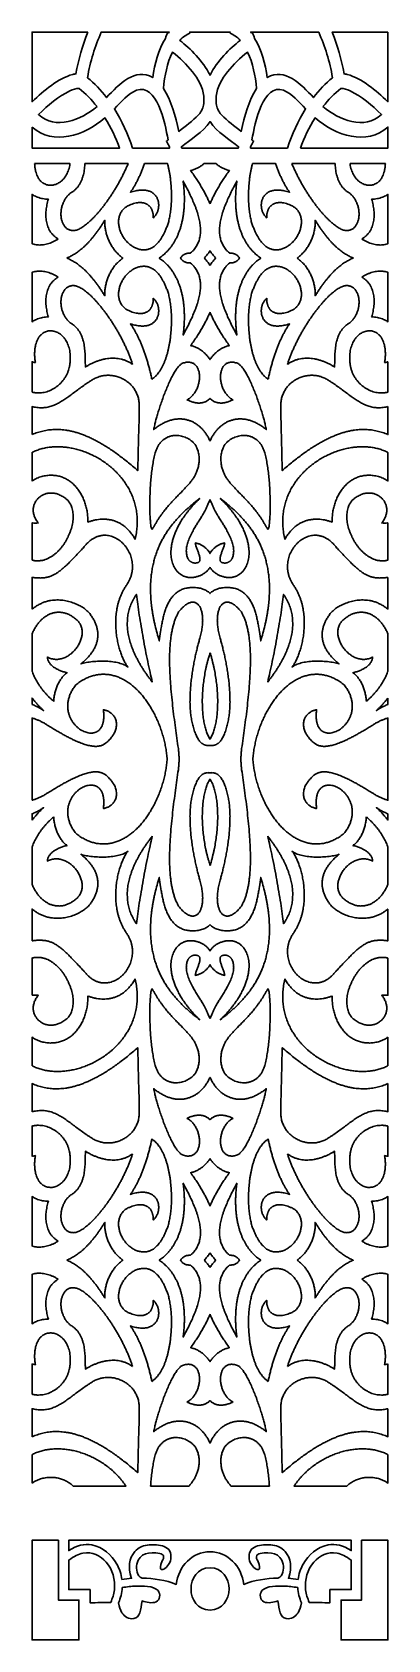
# Model space of a CAD drawing. Header units: centimetres. Extents: x 8.3 to 12.1, y -8.6 to 8.4.
import ezdxf

# ---------------------------------------------------------------- set-up
doc = ezdxf.new("R2010")
doc.units = ezdxf.units.CM
doc.header["$MEASUREMENT"] = 0
doc.layers.add('layer 1', color=7, linetype='Continuous')

msp = doc.modelspace()

# ---------------------------------------------------------------- linework, layer by layer
at = {"layer": 'layer 1', "color": 7, "lineweight": 30}
for points, knots in [([(8.88173, 8.42707), (8.68545, 8.42707), (8.48918, 8.42707), (8.29291, 8.42707), (8.29291, 8.42707), (8.29291, 8.18177), (8.29291, 7.93649), (8.29291, 7.6912), (8.29291, 7.6912), (8.42037, 7.81287), (8.565, 7.93483), (8.72195, 7.97967), (8.72195, 7.97967), (8.7336, 7.98204), (8.74505, 7.98446), (8.7568, 7.98575), (8.7568, 7.98575), (8.78321, 8.1412), (8.82525, 8.28805), (8.88173, 8.42707)], [0, 0, 0, 0, 0.16666667, 0.16666667, 0.16666667, 0.16666667, 0.33333333, 0.33333333, 0.33333333, 0.33333333, 0.5, 0.5, 0.5, 0.5, 0.66666667, 0.66666667, 0.66666667, 0.66666667, 1, 1, 1, 1]), ([(9.7288, 8.42707), (9.49418, 8.42707), (9.25956, 8.42707), (9.02493, 8.42707), (9.02493, 8.42707), (8.95685, 8.27697), (8.90813, 8.11742), (8.87893, 7.94531), (8.87893, 7.94531), (8.95235, 7.88571), (9.01914, 7.81421), (9.07987, 7.73564), (9.07987, 7.73564), (9.21541, 7.87618), (9.38144, 8.05694), (9.5689, 7.94703), (9.5689, 7.94703), (9.5901, 8.09075), (9.63127, 8.24291), (9.70232, 8.36109), (9.70232, 8.36109), (9.71115, 8.38307), (9.71998, 8.40507), (9.7288, 8.42707)], [0, 0, 0, 0, 0.14285714, 0.14285714, 0.14285714, 0.14285714, 0.28571429, 0.28571429, 0.28571429, 0.28571429, 0.42857143, 0.42857143, 0.42857143, 0.42857143, 0.57142857, 0.57142857, 0.57142857, 0.57142857, 0.71428571, 0.71428571, 0.71428571, 0.71428571, 1, 1, 1, 1]), ([(9.74618, 8.42707), (9.74042, 8.42707), (9.73465, 8.42707), (9.72889, 8.42707), (9.72889, 8.42707), (9.73274, 8.42455), (9.73657, 8.42203), (9.74042, 8.41951), (9.74042, 8.41951), (9.74235, 8.42208), (9.74427, 8.4246), (9.74618, 8.42707)], [0, 0, 0, 0, 0.25, 0.25, 0.25, 0.25, 0.5, 0.5, 0.5, 0.5, 1, 1, 1, 1]), ([(10.39018, 8.42707), (10.24654, 8.42707), (10.10292, 8.42707), (9.95928, 8.42707), (9.95928, 8.42707), (9.96054, 8.42393), (9.9618, 8.42079), (9.96306, 8.41765), (9.96306, 8.41765), (9.91898, 8.39312), (9.88905, 8.3798), (9.85462, 8.3399), (9.85462, 8.3399), (9.96706, 8.25183), (10.09792, 8.12477), (10.17473, 7.97146), (10.17473, 7.97146), (10.25153, 8.12477), (10.3824, 8.25183), (10.49484, 8.3399), (10.49484, 8.3399), (10.46041, 8.3798), (10.43047, 8.39312), (10.3864, 8.41765), (10.3864, 8.41765), (10.38765, 8.42079), (10.38891, 8.42393), (10.39018, 8.42707)], [0, 0, 0, 0, 0.125, 0.125, 0.125, 0.125, 0.25, 0.25, 0.25, 0.25, 0.375, 0.375, 0.375, 0.375, 0.5, 0.5, 0.5, 0.5, 0.625, 0.625, 0.625, 0.625, 0.75, 0.75, 0.75, 0.75, 1, 1, 1, 1]), ([(10.62057, 8.42707), (10.61481, 8.42707), (10.60904, 8.42707), (10.60328, 8.42707), (10.60328, 8.42707), (10.60519, 8.4246), (10.60711, 8.42208), (10.60904, 8.41951), (10.60904, 8.41951), (10.61288, 8.42203), (10.61673, 8.42455), (10.62057, 8.42707)], [0, 0, 0, 0, 0.25, 0.25, 0.25, 0.25, 0.5, 0.5, 0.5, 0.5, 1, 1, 1, 1]), ([(11.32452, 8.42707), (11.0899, 8.42707), (10.85528, 8.42707), (10.62065, 8.42707), (10.62065, 8.42707), (10.62948, 8.40507), (10.63831, 8.38307), (10.64714, 8.36109), (10.64714, 8.36109), (10.71819, 8.24291), (10.75936, 8.09075), (10.78056, 7.94703), (10.78056, 7.94703), (10.96801, 8.05694), (11.13404, 7.87618), (11.26959, 7.73564), (11.26959, 7.73564), (11.33031, 7.81421), (11.39711, 7.88571), (11.47053, 7.94531), (11.47053, 7.94531), (11.44133, 8.11742), (11.39261, 8.27697), (11.32452, 8.42707)], [0, 0, 0, 0, 0.14285714, 0.14285714, 0.14285714, 0.14285714, 0.28571429, 0.28571429, 0.28571429, 0.28571429, 0.42857143, 0.42857143, 0.42857143, 0.42857143, 0.57142857, 0.57142857, 0.57142857, 0.57142857, 0.71428571, 0.71428571, 0.71428571, 0.71428571, 1, 1, 1, 1]), ([(12.05654, 8.42707), (11.86027, 8.42707), (11.66401, 8.42707), (11.46773, 8.42707), (11.46773, 8.42707), (11.52421, 8.28805), (11.56626, 8.1412), (11.59266, 7.98575), (11.59266, 7.98575), (11.60441, 7.98446), (11.61586, 7.98204), (11.62751, 7.97967), (11.62751, 7.97967), (11.78445, 7.93483), (11.92909, 7.81287), (12.05654, 7.6912), (12.05654, 7.6912), (12.05654, 7.93649), (12.05654, 8.18177), (12.05654, 8.42707)], [0, 0, 0, 0, 0.16666667, 0.16666667, 0.16666667, 0.16666667, 0.33333333, 0.33333333, 0.33333333, 0.33333333, 0.5, 0.5, 0.5, 0.5, 0.66666667, 0.66666667, 0.66666667, 0.66666667, 1, 1, 1, 1]), ([(10.11067, 7.75131), (10.10856, 7.72495), (10.10839, 7.69812), (10.11048, 7.67087), (10.11048, 7.67087), (10.1039, 7.62981), (10.08644, 7.59019), (10.0542, 7.55404), (10.0542, 7.55404), (9.98984, 7.48586), (9.91495, 7.43313), (9.84352, 7.37749), (9.84352, 7.37749), (9.81156, 7.5392), (9.76554, 7.70063), (9.68212, 7.83266), (9.68212, 7.83266), (9.69474, 7.9634), (9.72261, 8.1007), (9.77664, 8.21508), (9.77664, 8.21508), (9.85442, 8.15597), (9.92612, 8.08734), (9.99078, 8.00731), (9.99078, 8.00731), (10.04433, 7.93613), (10.09781, 7.84351), (10.11067, 7.75131)], [0, 0, 0, 0, 0.125, 0.125, 0.125, 0.125, 0.25, 0.25, 0.25, 0.25, 0.375, 0.375, 0.375, 0.375, 0.5, 0.5, 0.5, 0.5, 0.625, 0.625, 0.625, 0.625, 0.75, 0.75, 0.75, 0.75, 1, 1, 1, 1]), ([(10.23879, 7.75131), (10.24091, 7.72495), (10.24107, 7.69812), (10.23898, 7.67087), (10.23898, 7.67087), (10.24556, 7.62982), (10.26302, 7.59019), (10.29526, 7.55404), (10.29526, 7.55404), (10.35962, 7.48586), (10.43452, 7.43313), (10.50593, 7.37749), (10.50593, 7.37749), (10.53789, 7.53919), (10.58391, 7.70063), (10.66733, 7.83266), (10.66733, 7.83266), (10.65471, 7.9634), (10.62684, 8.1007), (10.57282, 8.21508), (10.57282, 8.21508), (10.49504, 8.15597), (10.42334, 8.08734), (10.35867, 8.00731), (10.35867, 8.00731), (10.30513, 7.93613), (10.25165, 7.84351), (10.23879, 7.75131)], [0, 0, 0, 0, 0.125, 0.125, 0.125, 0.125, 0.25, 0.25, 0.25, 0.25, 0.375, 0.375, 0.375, 0.375, 0.5, 0.5, 0.5, 0.5, 0.625, 0.625, 0.625, 0.625, 0.75, 0.75, 0.75, 0.75, 1, 1, 1, 1]), ([(8.97912, 7.6393), (8.92362, 7.71118), (8.85825, 7.77933), (8.78888, 7.82983), (8.78888, 7.82983), (8.75748, 7.83384), (8.72209, 7.81851), (8.69287, 7.8062), (8.69287, 7.8062), (8.57219, 7.74852), (8.46083, 7.65465), (8.35909, 7.55627), (8.35909, 7.55627), (8.53769, 7.386), (8.81262, 7.49941), (8.97912, 7.6393)], [0, 0, 0, 0, 0.2, 0.2, 0.2, 0.2, 0.4, 0.4, 0.4, 0.4, 0.6, 0.6, 0.6, 0.6, 1, 1, 1, 1]), ([(9.35486, 7.1998), (9.4854, 7.1998), (9.61595, 7.1998), (9.74649, 7.1998), (9.74649, 7.1998), (9.74531, 7.20653), (9.74413, 7.21326), (9.74294, 7.22), (9.74294, 7.22), (9.73335, 7.23794), (9.72374, 7.25588), (9.71414, 7.27382), (9.71414, 7.27382), (9.71978, 7.27839), (9.72543, 7.28296), (9.73107, 7.28754), (9.73107, 7.28754), (9.69835, 7.47378), (9.61326, 7.88677), (9.39679, 7.81287), (9.39679, 7.81287), (9.30754, 7.77547), (9.234, 7.6909), (9.1628, 7.61704), (9.1628, 7.61704), (9.2455, 7.48495), (9.30429, 7.34776), (9.35486, 7.1998)], [0, 0, 0, 0, 0.125, 0.125, 0.125, 0.125, 0.25, 0.25, 0.25, 0.25, 0.375, 0.375, 0.375, 0.375, 0.5, 0.5, 0.5, 0.5, 0.625, 0.625, 0.625, 0.625, 0.75, 0.75, 0.75, 0.75, 1, 1, 1, 1]), ([(10.60297, 7.1998), (10.73352, 7.1998), (10.86405, 7.1998), (10.9946, 7.1998), (10.9946, 7.1998), (11.04518, 7.34776), (11.10396, 7.48495), (11.18665, 7.61704), (11.18665, 7.61704), (11.11546, 7.6909), (11.04192, 7.77547), (10.95267, 7.81287), (10.95267, 7.81287), (10.7362, 7.88677), (10.6511, 7.47378), (10.61838, 7.28755), (10.61838, 7.28755), (10.62402, 7.28297), (10.62966, 7.2784), (10.63531, 7.27382), (10.63531, 7.27382), (10.62571, 7.25588), (10.61611, 7.23794), (10.60651, 7.21999), (10.60651, 7.21999), (10.60533, 7.21326), (10.60415, 7.20653), (10.60297, 7.1998)], [0, 0, 0, 0, 0.125, 0.125, 0.125, 0.125, 0.25, 0.25, 0.25, 0.25, 0.375, 0.375, 0.375, 0.375, 0.5, 0.5, 0.5, 0.5, 0.625, 0.625, 0.625, 0.625, 0.75, 0.75, 0.75, 0.75, 1, 1, 1, 1]), ([(11.37034, 7.6393), (11.42584, 7.71118), (11.49121, 7.77933), (11.56058, 7.82983), (11.56058, 7.82983), (11.59197, 7.83384), (11.62737, 7.81851), (11.6566, 7.8062), (11.6566, 7.8062), (11.77727, 7.74852), (11.88863, 7.65465), (11.99036, 7.55627), (11.99036, 7.55627), (11.81176, 7.386), (11.53683, 7.49941), (11.37034, 7.6393)], [0, 0, 0, 0, 0.2, 0.2, 0.2, 0.2, 0.4, 0.4, 0.4, 0.4, 0.6, 0.6, 0.6, 0.6, 1, 1, 1, 1]), ([(8.29291, 7.42286), (8.29291, 7.3485), (8.29291, 7.27415), (8.29291, 7.1998), (8.29291, 7.1998), (8.60102, 7.1998), (8.90913, 7.1998), (9.21725, 7.1998), (9.21725, 7.1998), (9.17579, 7.31228), (9.1273, 7.41808), (9.0632, 7.52048), (9.0632, 7.52048), (8.84074, 7.32691), (8.5184, 7.22662), (8.29291, 7.42286)], [0, 0, 0, 0, 0.2, 0.2, 0.2, 0.2, 0.4, 0.4, 0.4, 0.4, 0.6, 0.6, 0.6, 0.6, 1, 1, 1, 1]), ([(11.13221, 7.1998), (11.44033, 7.1998), (11.74844, 7.1998), (12.05654, 7.1998), (12.05654, 7.1998), (12.05654, 7.27415), (12.05654, 7.3485), (12.05654, 7.42286), (12.05654, 7.42286), (11.83106, 7.22662), (11.50871, 7.32691), (11.28626, 7.52048), (11.28626, 7.52048), (11.22215, 7.41808), (11.17368, 7.31228), (11.13221, 7.1998)], [0, 0, 0, 0, 0.2, 0.2, 0.2, 0.2, 0.4, 0.4, 0.4, 0.4, 0.6, 0.6, 0.6, 0.6, 1, 1, 1, 1]), ([(9.87569, 7.1998), (10.07505, 7.1998), (10.27441, 7.1998), (10.47377, 7.1998), (10.47377, 7.1998), (10.47465, 7.20479), (10.47553, 7.2098), (10.47641, 7.21481), (10.47641, 7.21481), (10.38269, 7.28898), (10.25257, 7.36731), (10.17473, 7.48149), (10.17473, 7.48149), (10.09688, 7.36731), (9.96677, 7.28898), (9.87305, 7.21481), (9.87305, 7.21481), (9.87393, 7.2098), (9.87481, 7.20479), (9.87569, 7.1998)], [0, 0, 0, 0, 0.16666667, 0.16666667, 0.16666667, 0.16666667, 0.33333333, 0.33333333, 0.33333333, 0.33333333, 0.5, 0.5, 0.5, 0.5, 0.66666667, 0.66666667, 0.66666667, 0.66666667, 1, 1, 1, 1]), ([(8.31944, 7.03615), (8.31967, 7.03114), (8.31989, 7.02614), (8.32012, 7.02114), (8.32012, 7.02114), (8.32053, 7.01526), (8.32093, 7.00939), (8.32134, 7.00352), (8.32134, 7.00352), (8.32216, 6.9979), (8.32298, 6.99228), (8.3238, 6.98666), (8.3238, 6.98666), (8.32475, 6.98138), (8.3257, 6.97609), (8.32666, 6.9708), (8.32666, 6.9708), (8.32768, 6.96569), (8.3287, 6.96057), (8.32973, 6.95546), (8.32973, 6.95546), (8.3326, 6.94606), (8.33546, 6.93666), (8.33832, 6.92728), (8.33832, 6.92728), (8.3418, 6.91897), (8.34528, 6.91066), (8.34875, 6.90236), (8.34875, 6.90236), (8.35079, 6.8985), (8.35285, 6.89464), (8.35489, 6.89078), (8.35489, 6.89078), (8.357, 6.88718), (8.35911, 6.88357), (8.36123, 6.87996), (8.36123, 6.87996), (8.36348, 6.87678), (8.36573, 6.87358), (8.36798, 6.8704), (8.36798, 6.8704), (8.37037, 6.86729), (8.37275, 6.86419), (8.37513, 6.86109), (8.37513, 6.86109), (8.37773, 6.85815), (8.38032, 6.85522), (8.38291, 6.85228), (8.38291, 6.85228), (8.3855, 6.84977), (8.3881, 6.84725), (8.39068, 6.84473), (8.39068, 6.84473), (8.39348, 6.84238), (8.39627, 6.84003), (8.39907, 6.83769), (8.39907, 6.83769), (8.40193, 6.83559), (8.4048, 6.83349), (8.40766, 6.8314), (8.40766, 6.8314), (8.41366, 6.82795), (8.41966, 6.82452), (8.42566, 6.82107), (8.42566, 6.82107), (8.43193, 6.81856), (8.43821, 6.81604), (8.44448, 6.81353), (8.44448, 6.81353), (8.45096, 6.81194), (8.45743, 6.81034), (8.46391, 6.80874), (8.46391, 6.80874), (8.47046, 6.80815), (8.47701, 6.80757), (8.48354, 6.80698), (8.48354, 6.80698), (8.49029, 6.80724), (8.49705, 6.80749), (8.5038, 6.80774), (8.5038, 6.80774), (8.51055, 6.80883), (8.5173, 6.80992), (8.52405, 6.81101), (8.52405, 6.81101), (8.53073, 6.81302), (8.53741, 6.81503), (8.54409, 6.81705), (8.54409, 6.81705), (8.55064, 6.81998), (8.55719, 6.82292), (8.56373, 6.82586), (8.56373, 6.82586), (8.57014, 6.82955), (8.57655, 6.83324), (8.58296, 6.83693), (8.58296, 6.83693), (8.58903, 6.84163), (8.59509, 6.84632), (8.60116, 6.85102), (8.60116, 6.85102), (8.60409, 6.85363), (8.60703, 6.85622), (8.60996, 6.85883), (8.60996, 6.85883), (8.61275, 6.86167), (8.61555, 6.86453), (8.61834, 6.86738), (8.61834, 6.86738), (8.62114, 6.8704), (8.62393, 6.87342), (8.62673, 6.87644), (8.62673, 6.87644), (8.62932, 6.8798), (8.63191, 6.88315), (8.63451, 6.8865), (8.63451, 6.8865), (8.63702, 6.88986), (8.63955, 6.89322), (8.64207, 6.89657), (8.64207, 6.89657), (8.64446, 6.90026), (8.64684, 6.90395), (8.64923, 6.90764), (8.64923, 6.90764), (8.65366, 6.91553), (8.65809, 6.92342), (8.66253, 6.9313), (8.66253, 6.9313), (8.66628, 6.94002), (8.67002, 6.94874), (8.67377, 6.95747), (8.67377, 6.95747), (8.67691, 6.96704), (8.68005, 6.97659), (8.68318, 6.98616), (8.68318, 6.98616), (8.6855, 6.99639), (8.68782, 7.00662), (8.69014, 7.01685), (8.69014, 7.01685), (8.69101, 7.02329), (8.69188, 7.02972), (8.69275, 7.03615), (8.69275, 7.03615), (8.56832, 7.03615), (8.44388, 7.03615), (8.31944, 7.03615)], [0, 0, 0, 0, 0.02631579, 0.02631579, 0.02631579, 0.02631579, 0.05263158, 0.05263158, 0.05263158, 0.05263158, 0.07894737, 0.07894737, 0.07894737, 0.07894737, 0.10526316, 0.10526316, 0.10526316, 0.10526316, 0.13157895, 0.13157895, 0.13157895, 0.13157895, 0.15789474, 0.15789474, 0.15789474, 0.15789474, 0.18421053, 0.18421053, 0.18421053, 0.18421053, 0.21052632, 0.21052632, 0.21052632, 0.21052632, 0.23684211, 0.23684211, 0.23684211, 0.23684211, 0.26315789, 0.26315789, 0.26315789, 0.26315789, 0.28947368, 0.28947368, 0.28947368, 0.28947368, 0.31578947, 0.31578947, 0.31578947, 0.31578947, 0.34210526, 0.34210526, 0.34210526, 0.34210526, 0.36842105, 0.36842105, 0.36842105, 0.36842105, 0.39473684, 0.39473684, 0.39473684, 0.39473684, 0.42105263, 0.42105263, 0.42105263, 0.42105263, 0.44736842, 0.44736842, 0.44736842, 0.44736842, 0.47368421, 0.47368421, 0.47368421, 0.47368421, 0.5, 0.5, 0.5, 0.5, 0.52631579, 0.52631579, 0.52631579, 0.52631579, 0.55263158, 0.55263158, 0.55263158, 0.55263158, 0.57894737, 0.57894737, 0.57894737, 0.57894737, 0.60526316, 0.60526316, 0.60526316, 0.60526316, 0.63157895, 0.63157895, 0.63157895, 0.63157895, 0.65789474, 0.65789474, 0.65789474, 0.65789474, 0.68421053, 0.68421053, 0.68421053, 0.68421053, 0.71052632, 0.71052632, 0.71052632, 0.71052632, 0.73684211, 0.73684211, 0.73684211, 0.73684211, 0.76315789, 0.76315789, 0.76315789, 0.76315789, 0.78947368, 0.78947368, 0.78947368, 0.78947368, 0.81578947, 0.81578947, 0.81578947, 0.81578947, 0.84210526, 0.84210526, 0.84210526, 0.84210526, 0.86842105, 0.86842105, 0.86842105, 0.86842105, 0.89473684, 0.89473684, 0.89473684, 0.89473684, 0.92105263, 0.92105263, 0.92105263, 0.92105263, 0.94736842, 0.94736842, 0.94736842, 0.94736842, 1, 1, 1, 1]), ([(8.85168, 7.03615), (8.85122, 7.02897), (8.85076, 7.02179), (8.85029, 7.01459), (8.85029, 7.01459), (8.84914, 7.00394), (8.84797, 6.99328), (8.84682, 6.98263), (8.84682, 6.98263), (8.84525, 6.97207), (8.84368, 6.9615), (8.84212, 6.95093), (8.84212, 6.95093), (8.83987, 6.94036), (8.83762, 6.92979), (8.83536, 6.91922), (8.83536, 6.91922), (8.83237, 6.9089), (8.82936, 6.89858), (8.82636, 6.88827), (8.82636, 6.88827), (8.82268, 6.8782), (8.819, 6.86814), (8.81532, 6.85807), (8.81532, 6.85807), (8.81307, 6.8532), (8.81082, 6.84834), (8.80857, 6.84348), (8.80857, 6.84348), (8.80604, 6.83878), (8.80352, 6.83408), (8.801, 6.82938), (8.801, 6.82938), (8.79841, 6.82477), (8.79582, 6.82015), (8.79322, 6.81554), (8.79322, 6.81554), (8.79016, 6.81101), (8.78709, 6.80648), (8.78402, 6.80195), (8.78402, 6.80195), (8.78089, 6.79759), (8.77775, 6.79323), (8.77461, 6.78887), (8.77461, 6.78887), (8.771, 6.78476), (8.76738, 6.78065), (8.76377, 6.77653), (8.76377, 6.77653), (8.75989, 6.7726), (8.756, 6.76865), (8.75212, 6.76471), (8.75212, 6.76471), (8.74796, 6.76085), (8.7438, 6.75699), (8.73964, 6.75313), (8.73964, 6.75313), (8.73507, 6.74961), (8.7305, 6.74609), (8.72593, 6.74256), (8.72593, 6.74256), (8.72103, 6.73921), (8.71612, 6.73585), (8.7112, 6.7325), (8.7112, 6.7325), (8.70629, 6.72898), (8.70139, 6.72545), (8.69648, 6.72192), (8.69648, 6.72192), (8.69204, 6.71815), (8.68762, 6.71438), (8.68318, 6.7106), (8.68318, 6.7106), (8.67902, 6.7065), (8.67486, 6.70238), (8.6707, 6.69827), (8.6707, 6.69827), (8.66675, 6.69383), (8.66279, 6.68939), (8.65884, 6.68493), (8.65884, 6.68493), (8.65536, 6.68023), (8.65189, 6.67554), (8.64841, 6.67084), (8.64841, 6.67084), (8.64527, 6.66589), (8.64214, 6.66094), (8.639, 6.656), (8.639, 6.656), (8.63607, 6.65088), (8.63313, 6.64577), (8.63021, 6.64064), (8.63021, 6.64064), (8.62775, 6.63536), (8.6253, 6.63008), (8.62284, 6.62479), (8.62284, 6.62479), (8.62066, 6.61934), (8.61848, 6.61389), (8.6163, 6.60843), (8.6163, 6.60843), (8.61446, 6.6029), (8.61261, 6.59736), (8.61077, 6.59182), (8.61077, 6.59182), (8.60921, 6.58621), (8.60764, 6.58058), (8.60607, 6.57497), (8.60607, 6.57497), (8.60492, 6.56926), (8.60375, 6.56355), (8.60259, 6.55786), (8.60259, 6.55786), (8.6017, 6.55223), (8.60082, 6.54662), (8.59993, 6.54099), (8.59993, 6.54099), (8.59939, 6.53529), (8.59884, 6.52959), (8.59829, 6.52388), (8.59829, 6.52388), (8.59816, 6.51826), (8.59803, 6.51264), (8.59789, 6.50702), (8.59789, 6.50702), (8.59796, 6.5014), (8.59803, 6.49578), (8.59809, 6.49016), (8.59809, 6.49016), (8.5985, 6.4847), (8.59891, 6.47925), (8.59932, 6.47381), (8.59932, 6.47381), (8.6, 6.46852), (8.60068, 6.46323), (8.60136, 6.45795), (8.60136, 6.45795), (8.60245, 6.45275), (8.60354, 6.44755), (8.60464, 6.44235), (8.60464, 6.44235), (8.60607, 6.4374), (8.6075, 6.43245), (8.60893, 6.4275), (8.60893, 6.4275), (8.61057, 6.42272), (8.6122, 6.41794), (8.61384, 6.41316), (8.61384, 6.41316), (8.61575, 6.40871), (8.61766, 6.40426), (8.61957, 6.39982), (8.61957, 6.39982), (8.62195, 6.39555), (8.62434, 6.39126), (8.62673, 6.38698), (8.62673, 6.38698), (8.62926, 6.38321), (8.63177, 6.37944), (8.6343, 6.37566), (8.6343, 6.37566), (8.63729, 6.37214), (8.6403, 6.36862), (8.6433, 6.36509), (8.6433, 6.36509), (8.6465, 6.3619), (8.64971, 6.35872), (8.65291, 6.35553), (8.65291, 6.35553), (8.65639, 6.35284), (8.65986, 6.35016), (8.66334, 6.34748), (8.66334, 6.34748), (8.66716, 6.34513), (8.67098, 6.34278), (8.6748, 6.34043), (8.6748, 6.34043), (8.67896, 6.33859), (8.68312, 6.33674), (8.68728, 6.3349), (8.68728, 6.3349), (8.69171, 6.33363), (8.69614, 6.33238), (8.70057, 6.33112), (8.70057, 6.33112), (8.70527, 6.33036), (8.70998, 6.32961), (8.71468, 6.32886), (8.71468, 6.32886), (8.71966, 6.32861), (8.72464, 6.32835), (8.72961, 6.3281), (8.72961, 6.3281), (8.73493, 6.32861), (8.74025, 6.32911), (8.74557, 6.32961), (8.74557, 6.32961), (8.75123, 6.33095), (8.75688, 6.33229), (8.76255, 6.33363), (8.76255, 6.33363), (8.76848, 6.33573), (8.77441, 6.33783), (8.78034, 6.33993), (8.78034, 6.33993), (8.78648, 6.34295), (8.79262, 6.34597), (8.79875, 6.34899), (8.79875, 6.34899), (8.80523, 6.35268), (8.81171, 6.35637), (8.81818, 6.36005), (8.81818, 6.36005), (8.82487, 6.36434), (8.83155, 6.36862), (8.83823, 6.37289), (8.83823, 6.37289), (8.84505, 6.37801), (8.85187, 6.38312), (8.85868, 6.38824), (8.85868, 6.38824), (8.86578, 6.39395), (8.87287, 6.39965), (8.87995, 6.40535), (8.87995, 6.40535), (8.88712, 6.41173), (8.89427, 6.41811), (8.90143, 6.42448), (8.90143, 6.42448), (8.9088, 6.43144), (8.91616, 6.43841), (8.92352, 6.44537), (8.92352, 6.44537), (8.93088, 6.45283), (8.93825, 6.46029), (8.94561, 6.46777), (8.94561, 6.46777), (8.95305, 6.47582), (8.96048, 6.48387), (8.96791, 6.49193), (8.96791, 6.49193), (8.97548, 6.50039), (8.98305, 6.50887), (8.99062, 6.51734), (8.99062, 6.51734), (8.99825, 6.52632), (9.00589, 6.53529), (9.01352, 6.54426), (9.01352, 6.54426), (9.02109, 6.55374), (9.02866, 6.56322), (9.03622, 6.5727), (9.03622, 6.5727), (9.04379, 6.58251), (9.05137, 6.59233), (9.05894, 6.60214), (9.05894, 6.60214), (9.06643, 6.61237), (9.07394, 6.62261), (9.08143, 6.63285), (9.08143, 6.63285), (9.08894, 6.64333), (9.09643, 6.65381), (9.10394, 6.6643), (9.10394, 6.6643), (9.1113, 6.67512), (9.11866, 6.68594), (9.12602, 6.69676), (9.12602, 6.69676), (9.13319, 6.70792), (9.14034, 6.71908), (9.1475, 6.73023), (9.1475, 6.73023), (9.15466, 6.74156), (9.16182, 6.75288), (9.16898, 6.76421), (9.16898, 6.76421), (9.17586, 6.77578), (9.18275, 6.78735), (9.18964, 6.79893), (9.18964, 6.79893), (9.19646, 6.81076), (9.20328, 6.82259), (9.21009, 6.83442), (9.21009, 6.83442), (9.21664, 6.84641), (9.22319, 6.8584), (9.22973, 6.8704), (9.22973, 6.8704), (9.23601, 6.88239), (9.24227, 6.89439), (9.24854, 6.90639), (9.24854, 6.90639), (9.25455, 6.91855), (9.26055, 6.93071), (9.26655, 6.94288), (9.26655, 6.94288), (9.27241, 6.95504), (9.27828, 6.9672), (9.28414, 6.97936), (9.28414, 6.97936), (9.28952, 6.99161), (9.29491, 7.00386), (9.3003, 7.0161), (9.3003, 7.0161), (9.30313, 7.02278), (9.30595, 7.02947), (9.30878, 7.03615), (9.30878, 7.03615), (9.15641, 7.03615), (9.00405, 7.03615), (8.85168, 7.03615)], [0, 0, 0, 0, 0.01265823, 0.01265823, 0.01265823, 0.01265823, 0.02531646, 0.02531646, 0.02531646, 0.02531646, 0.03797468, 0.03797468, 0.03797468, 0.03797468, 0.05063291, 0.05063291, 0.05063291, 0.05063291, 0.06329114, 0.06329114, 0.06329114, 0.06329114, 0.07594937, 0.07594937, 0.07594937, 0.07594937, 0.08860759, 0.08860759, 0.08860759, 0.08860759, 0.10126582, 0.10126582, 0.10126582, 0.10126582, 0.11392405, 0.11392405, 0.11392405, 0.11392405, 0.12658228, 0.12658228, 0.12658228, 0.12658228, 0.13924051, 0.13924051, 0.13924051, 0.13924051, 0.15189873, 0.15189873, 0.15189873, 0.15189873, 0.16455696, 0.16455696, 0.16455696, 0.16455696, 0.17721519, 0.17721519, 0.17721519, 0.17721519, 0.18987342, 0.18987342, 0.18987342, 0.18987342, 0.20253165, 0.20253165, 0.20253165, 0.20253165, 0.21518987, 0.21518987, 0.21518987, 0.21518987, 0.2278481, 0.2278481, 0.2278481, 0.2278481, 0.24050633, 0.24050633, 0.24050633, 0.24050633, 0.25316456, 0.25316456, 0.25316456, 0.25316456, 0.26582278, 0.26582278, 0.26582278, 0.26582278, 0.27848101, 0.27848101, 0.27848101, 0.27848101, 0.29113924, 0.29113924, 0.29113924, 0.29113924, 0.30379747, 0.30379747, 0.30379747, 0.30379747, 0.3164557, 0.3164557, 0.3164557, 0.3164557, 0.32911392, 0.32911392, 0.32911392, 0.32911392, 0.34177215, 0.34177215, 0.34177215, 0.34177215, 0.35443038, 0.35443038, 0.35443038, 0.35443038, 0.36708861, 0.36708861, 0.36708861, 0.36708861, 0.37974684, 0.37974684, 0.37974684, 0.37974684, 0.39240506, 0.39240506, 0.39240506, 0.39240506, 0.40506329, 0.40506329, 0.40506329, 0.40506329, 0.41772152, 0.41772152, 0.41772152, 0.41772152, 0.43037975, 0.43037975, 0.43037975, 0.43037975, 0.44303797, 0.44303797, 0.44303797, 0.44303797, 0.4556962, 0.4556962, 0.4556962, 0.4556962, 0.46835443, 0.46835443, 0.46835443, 0.46835443, 0.48101266, 0.48101266, 0.48101266, 0.48101266, 0.49367089, 0.49367089, 0.49367089, 0.49367089, 0.50632911, 0.50632911, 0.50632911, 0.50632911, 0.51898734, 0.51898734, 0.51898734, 0.51898734, 0.53164557, 0.53164557, 0.53164557, 0.53164557, 0.5443038, 0.5443038, 0.5443038, 0.5443038, 0.55696203, 0.55696203, 0.55696203, 0.55696203, 0.56962025, 0.56962025, 0.56962025, 0.56962025, 0.58227848, 0.58227848, 0.58227848, 0.58227848, 0.59493671, 0.59493671, 0.59493671, 0.59493671, 0.60759494, 0.60759494, 0.60759494, 0.60759494, 0.62025316, 0.62025316, 0.62025316, 0.62025316, 0.63291139, 0.63291139, 0.63291139, 0.63291139, 0.64556962, 0.64556962, 0.64556962, 0.64556962, 0.65822785, 0.65822785, 0.65822785, 0.65822785, 0.67088608, 0.67088608, 0.67088608, 0.67088608, 0.6835443, 0.6835443, 0.6835443, 0.6835443, 0.69620253, 0.69620253, 0.69620253, 0.69620253, 0.70886076, 0.70886076, 0.70886076, 0.70886076, 0.72151899, 0.72151899, 0.72151899, 0.72151899, 0.73417722, 0.73417722, 0.73417722, 0.73417722, 0.74683544, 0.74683544, 0.74683544, 0.74683544, 0.75949367, 0.75949367, 0.75949367, 0.75949367, 0.7721519, 0.7721519, 0.7721519, 0.7721519, 0.78481013, 0.78481013, 0.78481013, 0.78481013, 0.79746835, 0.79746835, 0.79746835, 0.79746835, 0.81012658, 0.81012658, 0.81012658, 0.81012658, 0.82278481, 0.82278481, 0.82278481, 0.82278481, 0.83544304, 0.83544304, 0.83544304, 0.83544304, 0.84810127, 0.84810127, 0.84810127, 0.84810127, 0.86075949, 0.86075949, 0.86075949, 0.86075949, 0.87341772, 0.87341772, 0.87341772, 0.87341772, 0.88607595, 0.88607595, 0.88607595, 0.88607595, 0.89873418, 0.89873418, 0.89873418, 0.89873418, 0.91139241, 0.91139241, 0.91139241, 0.91139241, 0.92405063, 0.92405063, 0.92405063, 0.92405063, 0.93670886, 0.93670886, 0.93670886, 0.93670886, 0.94936709, 0.94936709, 0.94936709, 0.94936709, 0.96202532, 0.96202532, 0.96202532, 0.96202532, 0.97468354, 0.97468354, 0.97468354, 0.97468354, 1, 1, 1, 1]), ([(9.48153, 7.03615), (9.47942, 7.03023), (9.4773, 7.0243), (9.47519, 7.01837), (9.47519, 7.01837), (9.47041, 7.00562), (9.46564, 6.99287), (9.46087, 6.98012), (9.46087, 6.98012), (9.45589, 6.96788), (9.45091, 6.95562), (9.44594, 6.94338), (9.44594, 6.94338), (9.44089, 6.93163), (9.43584, 6.91989), (9.43079, 6.90814), (9.43079, 6.90814), (9.42562, 6.89699), (9.42043, 6.88584), (9.41525, 6.87468), (9.41525, 6.87468), (9.40986, 6.86403), (9.40448, 6.85337), (9.39909, 6.84272), (9.39909, 6.84272), (9.39364, 6.83265), (9.38818, 6.82259), (9.38273, 6.81252), (9.38273, 6.81252), (9.37727, 6.80304), (9.37182, 6.79356), (9.36636, 6.78408), (9.36636, 6.78408), (9.36084, 6.77519), (9.35532, 6.76631), (9.3498, 6.7574), (9.3498, 6.7574), (9.34421, 6.74936), (9.33862, 6.74131), (9.33303, 6.73325), (9.33303, 6.73325), (9.34263, 6.73627), (9.35225, 6.73929), (9.36187, 6.74231), (9.36187, 6.74231), (9.37094, 6.74449), (9.38001, 6.74667), (9.38907, 6.74885), (9.38907, 6.74885), (9.39753, 6.75037), (9.40598, 6.75187), (9.41443, 6.75339), (9.41443, 6.75339), (9.42248, 6.75423), (9.43052, 6.75506), (9.43857, 6.7559), (9.43857, 6.7559), (9.44607, 6.75616), (9.45356, 6.75641), (9.46107, 6.75666), (9.46107, 6.75666), (9.46809, 6.75641), (9.47511, 6.75616), (9.48214, 6.7559), (9.48214, 6.7559), (9.48861, 6.75506), (9.49509, 6.75423), (9.50157, 6.75339), (9.50157, 6.75339), (9.50757, 6.75204), (9.51357, 6.7507), (9.51957, 6.74936), (9.51957, 6.74936), (9.52509, 6.74751), (9.53061, 6.74567), (9.53613, 6.74382), (9.53613, 6.74382), (9.54125, 6.74147), (9.54637, 6.73913), (9.55148, 6.73677), (9.55148, 6.73677), (9.55605, 6.73409), (9.56062, 6.73141), (9.56518, 6.72872), (9.56518, 6.72872), (9.56935, 6.72562), (9.57351, 6.72251), (9.57766, 6.71941), (9.57766, 6.71941), (9.58141, 6.71597), (9.58516, 6.71254), (9.58891, 6.70909), (9.58891, 6.70909), (9.59212, 6.70548), (9.59532, 6.70188), (9.59852, 6.69827), (9.59852, 6.69827), (9.60138, 6.69424), (9.60425, 6.69022), (9.60712, 6.68619), (9.60712, 6.68619), (9.60957, 6.682), (9.61202, 6.6778), (9.61448, 6.67361), (9.61448, 6.67361), (9.61646, 6.66917), (9.61843, 6.66472), (9.62041, 6.66028), (9.62041, 6.66028), (9.62197, 6.65575), (9.62355, 6.65122), (9.62511, 6.64669), (9.62511, 6.64669), (9.62621, 6.64199), (9.6273, 6.63729), (9.62839, 6.63259), (9.62839, 6.63259), (9.62928, 6.62781), (9.63016, 6.62303), (9.63104, 6.61825), (9.63104, 6.61825), (9.63139, 6.61339), (9.63172, 6.60852), (9.63207, 6.60365), (9.63207, 6.60365), (9.63207, 6.59879), (9.63207, 6.59392), (9.63207, 6.58906), (9.63207, 6.58906), (9.63172, 6.5842), (9.63139, 6.57933), (9.63104, 6.57446), (9.63104, 6.57446), (9.63023, 6.56968), (9.62941, 6.5649), (9.6286, 6.56012), (9.6286, 6.56012), (9.6275, 6.55534), (9.62641, 6.55056), (9.62532, 6.54578), (9.62532, 6.54578), (9.62389, 6.54116), (9.62246, 6.53655), (9.62103, 6.53193), (9.62103, 6.53193), (9.61932, 6.52757), (9.61761, 6.52321), (9.61591, 6.51885), (9.61591, 6.51885), (9.61366, 6.51457), (9.61141, 6.51029), (9.60916, 6.50601), (9.60916, 6.50601), (9.60671, 6.50198), (9.60425, 6.49797), (9.6018, 6.49393), (9.6018, 6.49393), (9.59907, 6.49016), (9.59634, 6.48638), (9.59361, 6.48261), (9.59361, 6.48261), (9.59054, 6.47917), (9.58748, 6.47574), (9.58441, 6.47229), (9.58441, 6.47229), (9.58093, 6.46911), (9.57746, 6.46592), (9.57398, 6.46273), (9.57398, 6.46273), (9.57405, 6.46768), (9.57411, 6.47263), (9.57419, 6.47758), (9.57419, 6.47758), (9.57384, 6.48227), (9.57351, 6.48698), (9.57316, 6.49167), (9.57316, 6.49167), (9.57268, 6.4962), (9.57221, 6.50074), (9.57173, 6.50526), (9.57173, 6.50526), (9.57098, 6.50937), (9.57023, 6.51348), (9.56948, 6.51759), (9.56948, 6.51759), (9.56839, 6.52162), (9.5673, 6.52564), (9.56621, 6.52967), (9.56621, 6.52967), (9.56498, 6.53353), (9.56375, 6.53739), (9.56252, 6.54124), (9.56252, 6.54124), (9.56103, 6.54485), (9.55952, 6.54846), (9.55802, 6.55207), (9.55802, 6.55207), (9.55625, 6.55525), (9.55448, 6.55844), (9.55271, 6.56162), (9.55271, 6.56162), (9.55079, 6.56481), (9.54889, 6.56801), (9.54698, 6.57119), (9.54698, 6.57119), (9.54486, 6.57396), (9.54275, 6.57673), (9.54064, 6.57949), (9.54064, 6.57949), (9.53818, 6.58218), (9.53573, 6.58487), (9.53327, 6.58755), (9.53327, 6.58755), (9.53075, 6.58981), (9.52823, 6.59208), (9.52571, 6.59434), (9.52571, 6.59434), (9.52292, 6.59652), (9.52011, 6.5987), (9.51732, 6.60088), (9.51732, 6.60088), (9.51432, 6.60273), (9.51132, 6.60458), (9.50832, 6.60642), (9.50832, 6.60642), (9.50525, 6.60801), (9.50218, 6.60961), (9.49911, 6.6112), (9.49911, 6.6112), (9.49571, 6.61263), (9.4923, 6.61405), (9.48889, 6.61548), (9.48889, 6.61548), (9.48548, 6.61657), (9.48207, 6.61766), (9.47866, 6.61875), (9.47866, 6.61875), (9.47505, 6.61959), (9.47143, 6.62043), (9.46782, 6.62127), (9.46782, 6.62127), (9.46401, 6.62177), (9.46019, 6.62227), (9.45637, 6.62278), (9.45637, 6.62278), (9.45241, 6.62311), (9.44846, 6.62345), (9.4445, 6.62379), (9.4445, 6.62379), (9.44041, 6.62387), (9.43632, 6.62395), (9.43223, 6.62404), (9.43223, 6.62404), (9.42814, 6.62387), (9.42405, 6.6237), (9.41995, 6.62354), (9.41995, 6.62354), (9.41109, 6.62236), (9.40223, 6.62118), (9.39337, 6.62001), (9.39337, 6.62001), (9.38416, 6.61766), (9.37496, 6.61531), (9.36575, 6.61296), (9.36575, 6.61296), (9.35614, 6.60961), (9.34652, 6.60625), (9.33691, 6.6029), (9.33691, 6.6029), (9.32695, 6.59837), (9.317, 6.59384), (9.30704, 6.58931), (9.30704, 6.58931), (9.29675, 6.5836), (9.28645, 6.57791), (9.27616, 6.5722), (9.27616, 6.5722), (9.27125, 6.5675), (9.26634, 6.56281), (9.26143, 6.55811), (9.26143, 6.55811), (9.25707, 6.55307), (9.2527, 6.54804), (9.24834, 6.54301), (9.24834, 6.54301), (9.24466, 6.53772), (9.24098, 6.53243), (9.23729, 6.52716), (9.23729, 6.52716), (9.23416, 6.52162), (9.23102, 6.51608), (9.22789, 6.51054), (9.22789, 6.51054), (9.22551, 6.50484), (9.22312, 6.49914), (9.22073, 6.49343), (9.22073, 6.49343), (9.21882, 6.48756), (9.21691, 6.48168), (9.21501, 6.47582), (9.21501, 6.47582), (9.21363, 6.4697), (9.21227, 6.46357), (9.21091, 6.45745), (9.21091, 6.45745), (9.21002, 6.45132), (9.20913, 6.4452), (9.20825, 6.43908), (9.20825, 6.43908), (9.20805, 6.4327), (9.20784, 6.42633), (9.20764, 6.41995), (9.20764, 6.41995), (9.20784, 6.41366), (9.20805, 6.40737), (9.20825, 6.40108), (9.20825, 6.40108), (9.209, 6.39478), (9.20975, 6.38849), (9.2105, 6.3822), (9.2105, 6.3822), (9.21166, 6.37583), (9.21282, 6.36946), (9.21398, 6.36308), (9.21398, 6.36308), (9.21555, 6.35679), (9.21712, 6.3505), (9.21868, 6.34421), (9.21868, 6.34421), (9.22073, 6.33783), (9.22278, 6.33145), (9.22482, 6.32508), (9.22482, 6.32508), (9.22727, 6.31896), (9.22973, 6.31283), (9.23219, 6.30671), (9.23219, 6.30671), (9.23505, 6.30067), (9.23791, 6.29463), (9.24077, 6.28859), (9.24077, 6.28859), (9.24391, 6.28272), (9.24705, 6.27684), (9.25018, 6.27098), (9.25018, 6.27098), (9.25373, 6.26527), (9.25727, 6.25957), (9.26082, 6.25387), (9.26082, 6.25387), (9.26471, 6.24842), (9.26859, 6.24296), (9.27248, 6.23751), (9.27248, 6.23751), (9.27664, 6.2323), (9.2808, 6.22711), (9.28496, 6.2219), (9.28496, 6.2219), (9.28939, 6.21695), (9.29382, 6.212), (9.29825, 6.20706), (9.29825, 6.20706), (9.30296, 6.20236), (9.30766, 6.19766), (9.31237, 6.19296), (9.31237, 6.19296), (9.31741, 6.18868), (9.32245, 6.18441), (9.3275, 6.18013), (9.3275, 6.18013), (9.33275, 6.17619), (9.338, 6.17225), (9.34325, 6.1683), (9.34325, 6.1683), (9.34877, 6.16478), (9.3543, 6.16126), (9.35982, 6.15774), (9.35982, 6.15774), (9.36541, 6.15455), (9.371, 6.15136), (9.37659, 6.14817), (9.37659, 6.14817), (9.38232, 6.14557), (9.38805, 6.14298), (9.39377, 6.14037), (9.39377, 6.14037), (9.39977, 6.13819), (9.40578, 6.13601), (9.41178, 6.13383), (9.41178, 6.13383), (9.41784, 6.13224), (9.42391, 6.13064), (9.42998, 6.12904), (9.42998, 6.12904), (9.43618, 6.12796), (9.44238, 6.12686), (9.44859, 6.12577), (9.44859, 6.12577), (9.45494, 6.12527), (9.46128, 6.12477), (9.46762, 6.12427), (9.46762, 6.12427), (9.47402, 6.12435), (9.48044, 6.12443), (9.48684, 6.12452), (9.48684, 6.12452), (9.49087, 6.12494), (9.49489, 6.12536), (9.49891, 6.12577), (9.49891, 6.12577), (9.50307, 6.12645), (9.50722, 6.12712), (9.51138, 6.12779), (9.51138, 6.12779), (9.51589, 6.12888), (9.52039, 6.12997), (9.52489, 6.13106), (9.52489, 6.13106), (9.52945, 6.13274), (9.53402, 6.13442), (9.5386, 6.1361), (9.5386, 6.1361), (9.54336, 6.13811), (9.54814, 6.14012), (9.55291, 6.14213), (9.55291, 6.14213), (9.55789, 6.14482), (9.56286, 6.1475), (9.56784, 6.15019), (9.56784, 6.15019), (9.57289, 6.15363), (9.57793, 6.15706), (9.58298, 6.1605), (9.58298, 6.1605), (9.58809, 6.16469), (9.59321, 6.16889), (9.59832, 6.17309), (9.59832, 6.17309), (9.6035, 6.17812), (9.60868, 6.18315), (9.61386, 6.18819), (9.61386, 6.18819), (9.61925, 6.19406), (9.62464, 6.19992), (9.63003, 6.2058), (9.63003, 6.2058), (9.63528, 6.21259), (9.64053, 6.21938), (9.64578, 6.22618), (9.64578, 6.22618), (9.65109, 6.23415), (9.65641, 6.24212), (9.66173, 6.25009), (9.66173, 6.25009), (9.66691, 6.25907), (9.67209, 6.26803), (9.67727, 6.27702), (9.67727, 6.27702), (9.68252, 6.28725), (9.68777, 6.29749), (9.69302, 6.30772), (9.69302, 6.30772), (9.69821, 6.31921), (9.70339, 6.3307), (9.70857, 6.34219), (9.70857, 6.34219), (9.71361, 6.35511), (9.71866, 6.36802), (9.7237, 6.38094), (9.7237, 6.38094), (9.72609, 6.38799), (9.72848, 6.39504), (9.73087, 6.40208), (9.73087, 6.40208), (9.73305, 6.40989), (9.73523, 6.41768), (9.7374, 6.42549), (9.7374, 6.42549), (9.73938, 6.43379), (9.74136, 6.4421), (9.74334, 6.4504), (9.74334, 6.4504), (9.74518, 6.4593), (9.74702, 6.46818), (9.74886, 6.47708), (9.74886, 6.47708), (9.75043, 6.48655), (9.752, 6.49603), (9.75357, 6.50551), (9.75357, 6.50551), (9.75487, 6.51533), (9.75617, 6.52514), (9.75745, 6.53495), (9.75745, 6.53495), (9.75861, 6.54519), (9.75978, 6.55543), (9.76093, 6.56565), (9.76093, 6.56565), (9.76175, 6.57623), (9.76257, 6.58679), (9.76339, 6.59736), (9.76339, 6.59736), (9.76414, 6.60843), (9.76488, 6.6195), (9.76564, 6.63058), (9.76564, 6.63058), (9.76592, 6.64174), (9.76618, 6.65289), (9.76646, 6.66404), (9.76646, 6.66404), (9.76666, 6.67546), (9.76686, 6.68686), (9.76707, 6.69827), (9.76707, 6.69827), (9.76686, 6.70985), (9.76666, 6.72142), (9.76646, 6.733), (9.76646, 6.733), (9.76612, 6.74474), (9.76577, 6.75648), (9.76543, 6.76823), (9.76543, 6.76823), (9.76462, 6.77997), (9.76379, 6.79171), (9.76298, 6.80346), (9.76298, 6.80346), (9.76202, 6.81537), (9.76107, 6.82729), (9.76012, 6.83919), (9.76012, 6.83919), (9.75889, 6.85102), (9.75766, 6.86285), (9.75643, 6.87468), (9.75643, 6.87468), (9.75487, 6.88634), (9.75329, 6.89799), (9.75173, 6.90966), (9.75173, 6.90966), (9.74975, 6.92132), (9.74778, 6.93298), (9.7458, 6.94463), (9.7458, 6.94463), (9.74361, 6.95613), (9.74143, 6.96762), (9.73925, 6.97911), (9.73925, 6.97911), (9.73673, 6.99036), (9.73421, 7.00159), (9.73168, 7.01283), (9.73168, 7.01283), (9.72972, 7.0206), (9.72776, 7.02838), (9.7258, 7.03615), (9.7258, 7.03615), (9.64438, 7.03615), (9.56296, 7.03615), (9.48153, 7.03615)], [0, 0, 0, 0, 0.00714286, 0.00714286, 0.00714286, 0.00714286, 0.01428571, 0.01428571, 0.01428571, 0.01428571, 0.02142857, 0.02142857, 0.02142857, 0.02142857, 0.02857143, 0.02857143, 0.02857143, 0.02857143, 0.03571429, 0.03571429, 0.03571429, 0.03571429, 0.04285714, 0.04285714, 0.04285714, 0.04285714, 0.05, 0.05, 0.05, 0.05, 0.05714286, 0.05714286, 0.05714286, 0.05714286, 0.06428571, 0.06428571, 0.06428571, 0.06428571, 0.07142857, 0.07142857, 0.07142857, 0.07142857, 0.07857143, 0.07857143, 0.07857143, 0.07857143, 0.08571429, 0.08571429, 0.08571429, 0.08571429, 0.09285714, 0.09285714, 0.09285714, 0.09285714, 0.1, 0.1, 0.1, 0.1, 0.10714286, 0.10714286, 0.10714286, 0.10714286, 0.11428571, 0.11428571, 0.11428571, 0.11428571, 0.12142857, 0.12142857, 0.12142857, 0.12142857, 0.12857143, 0.12857143, 0.12857143, 0.12857143, 0.13571429, 0.13571429, 0.13571429, 0.13571429, 0.14285714, 0.14285714, 0.14285714, 0.14285714, 0.15, 0.15, 0.15, 0.15, 0.15714286, 0.15714286, 0.15714286, 0.15714286, 0.16428571, 0.16428571, 0.16428571, 0.16428571, 0.17142857, 0.17142857, 0.17142857, 0.17142857, 0.17857143, 0.17857143, 0.17857143, 0.17857143, 0.18571429, 0.18571429, 0.18571429, 0.18571429, 0.19285714, 0.19285714, 0.19285714, 0.19285714, 0.2, 0.2, 0.2, 0.2, 0.20714286, 0.20714286, 0.20714286, 0.20714286, 0.21428571, 0.21428571, 0.21428571, 0.21428571, 0.22142857, 0.22142857, 0.22142857, 0.22142857, 0.22857143, 0.22857143, 0.22857143, 0.22857143, 0.23571429, 0.23571429, 0.23571429, 0.23571429, 0.24285714, 0.24285714, 0.24285714, 0.24285714, 0.25, 0.25, 0.25, 0.25, 0.25714286, 0.25714286, 0.25714286, 0.25714286, 0.26428571, 0.26428571, 0.26428571, 0.26428571, 0.27142857, 0.27142857, 0.27142857, 0.27142857, 0.27857143, 0.27857143, 0.27857143, 0.27857143, 0.28571429, 0.28571429, 0.28571429, 0.28571429, 0.29285714, 0.29285714, 0.29285714, 0.29285714, 0.3, 0.3, 0.3, 0.3, 0.30714286, 0.30714286, 0.30714286, 0.30714286, 0.31428571, 0.31428571, 0.31428571, 0.31428571, 0.32142857, 0.32142857, 0.32142857, 0.32142857, 0.32857143, 0.32857143, 0.32857143, 0.32857143, 0.33571429, 0.33571429, 0.33571429, 0.33571429, 0.34285714, 0.34285714, 0.34285714, 0.34285714, 0.35, 0.35, 0.35, 0.35, 0.35714286, 0.35714286, 0.35714286, 0.35714286, 0.36428571, 0.36428571, 0.36428571, 0.36428571, 0.37142857, 0.37142857, 0.37142857, 0.37142857, 0.37857143, 0.37857143, 0.37857143, 0.37857143, 0.38571429, 0.38571429, 0.38571429, 0.38571429, 0.39285714, 0.39285714, 0.39285714, 0.39285714, 0.4, 0.4, 0.4, 0.4, 0.40714286, 0.40714286, 0.40714286, 0.40714286, 0.41428571, 0.41428571, 0.41428571, 0.41428571, 0.42142857, 0.42142857, 0.42142857, 0.42142857, 0.42857143, 0.42857143, 0.42857143, 0.42857143, 0.43571429, 0.43571429, 0.43571429, 0.43571429, 0.44285714, 0.44285714, 0.44285714, 0.44285714, 0.45, 0.45, 0.45, 0.45, 0.45714286, 0.45714286, 0.45714286, 0.45714286, 0.46428571, 0.46428571, 0.46428571, 0.46428571, 0.47142857, 0.47142857, 0.47142857, 0.47142857, 0.47857143, 0.47857143, 0.47857143, 0.47857143, 0.48571429, 0.48571429, 0.48571429, 0.48571429, 0.49285714, 0.49285714, 0.49285714, 0.49285714, 0.5, 0.5, 0.5, 0.5, 0.50714286, 0.50714286, 0.50714286, 0.50714286, 0.51428571, 0.51428571, 0.51428571, 0.51428571, 0.52142857, 0.52142857, 0.52142857, 0.52142857, 0.52857143, 0.52857143, 0.52857143, 0.52857143, 0.53571429, 0.53571429, 0.53571429, 0.53571429, 0.54285714, 0.54285714, 0.54285714, 0.54285714, 0.55, 0.55, 0.55, 0.55, 0.55714286, 0.55714286, 0.55714286, 0.55714286, 0.56428571, 0.56428571, 0.56428571, 0.56428571, 0.57142857, 0.57142857, 0.57142857, 0.57142857, 0.57857143, 0.57857143, 0.57857143, 0.57857143, 0.58571429, 0.58571429, 0.58571429, 0.58571429, 0.59285714, 0.59285714, 0.59285714, 0.59285714, 0.6, 0.6, 0.6, 0.6, 0.60714286, 0.60714286, 0.60714286, 0.60714286, 0.61428571, 0.61428571, 0.61428571, 0.61428571, 0.62142857, 0.62142857, 0.62142857, 0.62142857, 0.62857143, 0.62857143, 0.62857143, 0.62857143, 0.63571429, 0.63571429, 0.63571429, 0.63571429, 0.64285714, 0.64285714, 0.64285714, 0.64285714, 0.65, 0.65, 0.65, 0.65, 0.65714286, 0.65714286, 0.65714286, 0.65714286, 0.66428571, 0.66428571, 0.66428571, 0.66428571, 0.67142857, 0.67142857, 0.67142857, 0.67142857, 0.67857143, 0.67857143, 0.67857143, 0.67857143, 0.68571429, 0.68571429, 0.68571429, 0.68571429, 0.69285714, 0.69285714, 0.69285714, 0.69285714, 0.7, 0.7, 0.7, 0.7, 0.70714286, 0.70714286, 0.70714286, 0.70714286, 0.71428571, 0.71428571, 0.71428571, 0.71428571, 0.72142857, 0.72142857, 0.72142857, 0.72142857, 0.72857143, 0.72857143, 0.72857143, 0.72857143, 0.73571429, 0.73571429, 0.73571429, 0.73571429, 0.74285714, 0.74285714, 0.74285714, 0.74285714, 0.75, 0.75, 0.75, 0.75, 0.75714286, 0.75714286, 0.75714286, 0.75714286, 0.76428571, 0.76428571, 0.76428571, 0.76428571, 0.77142857, 0.77142857, 0.77142857, 0.77142857, 0.77857143, 0.77857143, 0.77857143, 0.77857143, 0.78571429, 0.78571429, 0.78571429, 0.78571429, 0.79285714, 0.79285714, 0.79285714, 0.79285714, 0.8, 0.8, 0.8, 0.8, 0.80714286, 0.80714286, 0.80714286, 0.80714286, 0.81428571, 0.81428571, 0.81428571, 0.81428571, 0.82142857, 0.82142857, 0.82142857, 0.82142857, 0.82857143, 0.82857143, 0.82857143, 0.82857143, 0.83571429, 0.83571429, 0.83571429, 0.83571429, 0.84285714, 0.84285714, 0.84285714, 0.84285714, 0.85, 0.85, 0.85, 0.85, 0.85714286, 0.85714286, 0.85714286, 0.85714286, 0.86428571, 0.86428571, 0.86428571, 0.86428571, 0.87142857, 0.87142857, 0.87142857, 0.87142857, 0.87857143, 0.87857143, 0.87857143, 0.87857143, 0.88571429, 0.88571429, 0.88571429, 0.88571429, 0.89285714, 0.89285714, 0.89285714, 0.89285714, 0.9, 0.9, 0.9, 0.9, 0.90714286, 0.90714286, 0.90714286, 0.90714286, 0.91428571, 0.91428571, 0.91428571, 0.91428571, 0.92142857, 0.92142857, 0.92142857, 0.92142857, 0.92857143, 0.92857143, 0.92857143, 0.92857143, 0.93571429, 0.93571429, 0.93571429, 0.93571429, 0.94285714, 0.94285714, 0.94285714, 0.94285714, 0.95, 0.95, 0.95, 0.95, 0.95714286, 0.95714286, 0.95714286, 0.95714286, 0.96428571, 0.96428571, 0.96428571, 0.96428571, 0.97142857, 0.97142857, 0.97142857, 0.97142857, 0.97857143, 0.97857143, 0.97857143, 0.97857143, 0.98571429, 0.98571429, 0.98571429, 0.98571429, 1, 1, 1, 1]), ([(10.17473, 6.60994), (10.17643, 6.61422), (10.17813, 6.6185), (10.17984, 6.62278), (10.17984, 6.62278), (10.18557, 6.63536), (10.19129, 6.64795), (10.19702, 6.66053), (10.19702, 6.66053), (10.2033, 6.67361), (10.20957, 6.6867), (10.21584, 6.69978), (10.21584, 6.69978), (10.22286, 6.7132), (10.22989, 6.72663), (10.23691, 6.74004), (10.23691, 6.74004), (10.24489, 6.75389), (10.25286, 6.76773), (10.26084, 6.78157), (10.26084, 6.78157), (10.26944, 6.796), (10.27802, 6.81042), (10.28662, 6.82485), (10.28662, 6.82485), (10.29609, 6.83953), (10.30557, 6.85421), (10.31504, 6.86889), (10.31504, 6.86889), (10.32541, 6.88416), (10.33577, 6.89942), (10.34614, 6.91469), (10.34614, 6.91469), (10.35725, 6.93037), (10.36836, 6.94606), (10.37948, 6.96174), (10.37948, 6.96174), (10.37354, 6.96351), (10.36761, 6.96527), (10.36168, 6.96704), (10.36168, 6.96704), (10.35596, 6.96896), (10.35023, 6.97089), (10.3445, 6.97282), (10.3445, 6.97282), (10.33904, 6.97501), (10.3336, 6.97719), (10.32814, 6.97936), (10.32814, 6.97936), (10.32282, 6.98179), (10.31751, 6.98422), (10.31218, 6.98666), (10.31218, 6.98666), (10.30707, 6.98934), (10.30196, 6.99203), (10.29684, 6.99471), (10.29684, 6.99471), (10.292, 6.99765), (10.28716, 7.00059), (10.28232, 7.00352), (10.28232, 7.00352), (10.27761, 7.00654), (10.27291, 7.00956), (10.26821, 7.01258), (10.26821, 7.01258), (10.26385, 7.01594), (10.25948, 7.01929), (10.25511, 7.02264), (10.25511, 7.02264), (10.25082, 7.02617), (10.24652, 7.02969), (10.24223, 7.03322), (10.24223, 7.03322), (10.24116, 7.03419), (10.24009, 7.03517), (10.23902, 7.03615), (10.23902, 7.03615), (10.19616, 7.03615), (10.1533, 7.03615), (10.11043, 7.03615), (10.11043, 7.03615), (10.10936, 7.03517), (10.1083, 7.03419), (10.10723, 7.03322), (10.10723, 7.03322), (10.10293, 7.02969), (10.09864, 7.02617), (10.09435, 7.02264), (10.09435, 7.02264), (10.08998, 7.01929), (10.08561, 7.01594), (10.08125, 7.01258), (10.08125, 7.01258), (10.07654, 7.00956), (10.07184, 7.00654), (10.06714, 7.00352), (10.06714, 7.00352), (10.06229, 7.00059), (10.05745, 6.99765), (10.05262, 6.99471), (10.05262, 6.99471), (10.0475, 6.99203), (10.04238, 6.98934), (10.03728, 6.98666), (10.03728, 6.98666), (10.03195, 6.98422), (10.02664, 6.98179), (10.02132, 6.97936), (10.02132, 6.97936), (10.01593, 6.97719), (10.01055, 6.97501), (10.00516, 6.97282), (10.00516, 6.97282), (9.99936, 6.97089), (9.99357, 6.96896), (9.98778, 6.96704), (9.98778, 6.96704), (9.98184, 6.96527), (9.97591, 6.96351), (9.96998, 6.96174), (9.96998, 6.96174), (9.9811, 6.94606), (9.99221, 6.93037), (10.00332, 6.91469), (10.00332, 6.91469), (10.01368, 6.89942), (10.02405, 6.88416), (10.03441, 6.86889), (10.03441, 6.86889), (10.04389, 6.85421), (10.05337, 6.83953), (10.06284, 6.82485), (10.06284, 6.82485), (10.07144, 6.81042), (10.08003, 6.796), (10.08862, 6.78157), (10.08862, 6.78157), (10.09659, 6.76773), (10.10457, 6.75389), (10.11254, 6.74004), (10.11254, 6.74004), (10.11957, 6.72663), (10.12659, 6.7132), (10.13361, 6.69978), (10.13361, 6.69978), (10.13989, 6.6867), (10.14616, 6.67361), (10.15243, 6.66053), (10.15243, 6.66053), (10.15816, 6.64795), (10.16389, 6.63536), (10.16961, 6.62278), (10.16961, 6.62278), (10.17132, 6.6185), (10.17302, 6.61422), (10.17473, 6.60994)], [0, 0, 0, 0, 0.025, 0.025, 0.025, 0.025, 0.05, 0.05, 0.05, 0.05, 0.075, 0.075, 0.075, 0.075, 0.1, 0.1, 0.1, 0.1, 0.125, 0.125, 0.125, 0.125, 0.15, 0.15, 0.15, 0.15, 0.175, 0.175, 0.175, 0.175, 0.2, 0.2, 0.2, 0.2, 0.225, 0.225, 0.225, 0.225, 0.25, 0.25, 0.25, 0.25, 0.275, 0.275, 0.275, 0.275, 0.3, 0.3, 0.3, 0.3, 0.325, 0.325, 0.325, 0.325, 0.35, 0.35, 0.35, 0.35, 0.375, 0.375, 0.375, 0.375, 0.4, 0.4, 0.4, 0.4, 0.425, 0.425, 0.425, 0.425, 0.45, 0.45, 0.45, 0.45, 0.475, 0.475, 0.475, 0.475, 0.5, 0.5, 0.5, 0.5, 0.525, 0.525, 0.525, 0.525, 0.55, 0.55, 0.55, 0.55, 0.575, 0.575, 0.575, 0.575, 0.6, 0.6, 0.6, 0.6, 0.625, 0.625, 0.625, 0.625, 0.65, 0.65, 0.65, 0.65, 0.675, 0.675, 0.675, 0.675, 0.7, 0.7, 0.7, 0.7, 0.725, 0.725, 0.725, 0.725, 0.75, 0.75, 0.75, 0.75, 0.775, 0.775, 0.775, 0.775, 0.8, 0.8, 0.8, 0.8, 0.825, 0.825, 0.825, 0.825, 0.85, 0.85, 0.85, 0.85, 0.875, 0.875, 0.875, 0.875, 0.9, 0.9, 0.9, 0.9, 0.925, 0.925, 0.925, 0.925, 0.95, 0.95, 0.95, 0.95, 1, 1, 1, 1]), ([(10.62366, 7.03615), (10.62169, 7.02838), (10.61974, 7.0206), (10.61778, 7.01283), (10.61778, 7.01283), (10.61525, 7.00159), (10.61273, 6.99036), (10.61021, 6.97911), (10.61021, 6.97911), (10.60803, 6.96762), (10.60585, 6.95613), (10.60366, 6.94463), (10.60366, 6.94463), (10.60175, 6.93298), (10.59984, 6.92132), (10.59793, 6.90966), (10.59793, 6.90966), (10.5963, 6.89799), (10.59467, 6.88634), (10.59303, 6.87468), (10.59303, 6.87468), (10.59179, 6.86285), (10.59057, 6.85102), (10.58934, 6.83919), (10.58934, 6.83919), (10.58838, 6.82729), (10.58744, 6.81537), (10.58648, 6.80346), (10.58648, 6.80346), (10.58566, 6.79171), (10.58484, 6.77997), (10.58402, 6.76823), (10.58402, 6.76823), (10.58368, 6.75648), (10.58334, 6.74474), (10.583, 6.733), (10.583, 6.733), (10.58279, 6.72142), (10.58259, 6.70985), (10.58239, 6.69827), (10.58239, 6.69827), (10.58259, 6.68686), (10.58279, 6.67546), (10.583, 6.66404), (10.583, 6.66404), (10.58328, 6.65289), (10.58355, 6.64174), (10.58382, 6.63058), (10.58382, 6.63058), (10.58457, 6.6195), (10.58532, 6.60843), (10.58607, 6.59736), (10.58607, 6.59736), (10.58689, 6.58679), (10.5877, 6.57623), (10.58853, 6.56565), (10.58853, 6.56565), (10.58968, 6.55543), (10.59085, 6.54519), (10.592, 6.53495), (10.592, 6.53495), (10.5933, 6.52514), (10.59459, 6.51533), (10.59589, 6.50551), (10.59589, 6.50551), (10.59745, 6.49603), (10.59902, 6.48655), (10.60059, 6.47708), (10.60059, 6.47708), (10.60243, 6.46818), (10.60427, 6.4593), (10.60611, 6.4504), (10.60611, 6.4504), (10.60809, 6.4421), (10.61006, 6.43379), (10.61204, 6.42549), (10.61204, 6.42549), (10.61423, 6.41768), (10.61641, 6.40989), (10.61859, 6.40208), (10.61859, 6.40208), (10.62098, 6.39504), (10.62337, 6.38799), (10.62575, 6.38094), (10.62575, 6.38094), (10.6308, 6.36802), (10.63584, 6.35511), (10.64089, 6.34219), (10.64089, 6.34219), (10.64607, 6.3307), (10.65125, 6.31921), (10.65644, 6.30772), (10.65644, 6.30772), (10.66169, 6.29749), (10.66694, 6.28725), (10.67218, 6.27702), (10.67218, 6.27702), (10.67737, 6.26803), (10.68254, 6.25907), (10.68773, 6.25009), (10.68773, 6.25009), (10.69304, 6.24212), (10.69837, 6.23415), (10.70368, 6.22618), (10.70368, 6.22618), (10.70893, 6.21938), (10.71418, 6.21259), (10.71943, 6.2058), (10.71943, 6.2058), (10.72482, 6.19992), (10.7302, 6.19406), (10.7356, 6.18819), (10.7356, 6.18819), (10.74077, 6.18315), (10.74595, 6.17812), (10.75114, 6.17309), (10.75114, 6.17309), (10.75625, 6.16889), (10.76137, 6.16469), (10.76648, 6.1605), (10.76648, 6.1605), (10.77153, 6.15706), (10.77657, 6.15363), (10.78162, 6.15019), (10.78162, 6.15019), (10.78659, 6.1475), (10.79157, 6.14482), (10.79654, 6.14213), (10.79654, 6.14213), (10.80132, 6.14012), (10.80609, 6.13811), (10.81086, 6.1361), (10.81086, 6.1361), (10.81543, 6.13442), (10.82, 6.13274), (10.82457, 6.13106), (10.82457, 6.13106), (10.82907, 6.12997), (10.83357, 6.12888), (10.83806, 6.12779), (10.83806, 6.12779), (10.84223, 6.12712), (10.84638, 6.12645), (10.85054, 6.12577), (10.85054, 6.12577), (10.85457, 6.12536), (10.85859, 6.12494), (10.86262, 6.12452), (10.86262, 6.12452), (10.86902, 6.12443), (10.87544, 6.12435), (10.88184, 6.12427), (10.88184, 6.12427), (10.88818, 6.12477), (10.89453, 6.12527), (10.90087, 6.12577), (10.90087, 6.12577), (10.90707, 6.12686), (10.91327, 6.12796), (10.91948, 6.12904), (10.91948, 6.12904), (10.92554, 6.13064), (10.93162, 6.13224), (10.93768, 6.13383), (10.93768, 6.13383), (10.94368, 6.13601), (10.94968, 6.13819), (10.95568, 6.14037), (10.95568, 6.14037), (10.96141, 6.14298), (10.96714, 6.14557), (10.97286, 6.14817), (10.97286, 6.14817), (10.97845, 6.15136), (10.98404, 6.15455), (10.98964, 6.15774), (10.98964, 6.15774), (10.99516, 6.16126), (11.00068, 6.16478), (11.00621, 6.1683), (11.00621, 6.1683), (11.01146, 6.17225), (11.01671, 6.17619), (11.02196, 6.18013), (11.02196, 6.18013), (11.027, 6.18441), (11.03205, 6.18868), (11.03709, 6.19296), (11.03709, 6.19296), (11.0418, 6.19766), (11.0465, 6.20236), (11.05121, 6.20706), (11.05121, 6.20706), (11.05564, 6.212), (11.06007, 6.21695), (11.0645, 6.2219), (11.0645, 6.2219), (11.06866, 6.22711), (11.07282, 6.2323), (11.07698, 6.23751), (11.07698, 6.23751), (11.08087, 6.24296), (11.08475, 6.24842), (11.08864, 6.25387), (11.08864, 6.25387), (11.09219, 6.25957), (11.09573, 6.26527), (11.09928, 6.27098), (11.09928, 6.27098), (11.10241, 6.27684), (11.10555, 6.28272), (11.10869, 6.28859), (11.10869, 6.28859), (11.11155, 6.29463), (11.11441, 6.30067), (11.11728, 6.30671), (11.11728, 6.30671), (11.11973, 6.31283), (11.12218, 6.31896), (11.12464, 6.32508), (11.12464, 6.32508), (11.12668, 6.33145), (11.12873, 6.33783), (11.13077, 6.34421), (11.13077, 6.34421), (11.13235, 6.3505), (11.13391, 6.35679), (11.13547, 6.36308), (11.13547, 6.36308), (11.13664, 6.36946), (11.13779, 6.37583), (11.13896, 6.3822), (11.13896, 6.3822), (11.13971, 6.38849), (11.14046, 6.39478), (11.14121, 6.40108), (11.14121, 6.40108), (11.14141, 6.40737), (11.14161, 6.41366), (11.14182, 6.41995), (11.14182, 6.41995), (11.14161, 6.42633), (11.14141, 6.4327), (11.14121, 6.43908), (11.14121, 6.43908), (11.14032, 6.4452), (11.13943, 6.45132), (11.13854, 6.45745), (11.13854, 6.45745), (11.13718, 6.46357), (11.13582, 6.4697), (11.13446, 6.47582), (11.13446, 6.47582), (11.13261, 6.48168), (11.13077, 6.48756), (11.12893, 6.49343), (11.12893, 6.49343), (11.12648, 6.49914), (11.12402, 6.50484), (11.12157, 6.51054), (11.12157, 6.51054), (11.1185, 6.51608), (11.11543, 6.52162), (11.11236, 6.52716), (11.11236, 6.52716), (11.10862, 6.53243), (11.10487, 6.53772), (11.10111, 6.54301), (11.10111, 6.54301), (11.09682, 6.54804), (11.09252, 6.55307), (11.08823, 6.55811), (11.08823, 6.55811), (11.08325, 6.56281), (11.07827, 6.5675), (11.07329, 6.5722), (11.07329, 6.5722), (11.063, 6.57791), (11.0527, 6.5836), (11.0424, 6.58931), (11.0424, 6.58931), (11.03245, 6.59384), (11.0225, 6.59837), (11.01255, 6.6029), (11.01255, 6.6029), (11.00293, 6.60625), (10.99332, 6.60961), (10.9837, 6.61296), (10.9837, 6.61296), (10.9745, 6.61531), (10.9653, 6.61766), (10.95609, 6.62001), (10.95609, 6.62001), (10.94723, 6.62118), (10.93836, 6.62236), (10.9295, 6.62354), (10.9295, 6.62354), (10.92541, 6.6237), (10.92132, 6.62387), (10.91722, 6.62404), (10.91722, 6.62404), (10.91314, 6.62395), (10.90905, 6.62387), (10.90496, 6.62379), (10.90496, 6.62379), (10.901, 6.62345), (10.89705, 6.62311), (10.89309, 6.62278), (10.89309, 6.62278), (10.88927, 6.62227), (10.88546, 6.62177), (10.88163, 6.62127), (10.88163, 6.62127), (10.87809, 6.62043), (10.87455, 6.61959), (10.871, 6.61875), (10.871, 6.61875), (10.86752, 6.61766), (10.86405, 6.61657), (10.86057, 6.61548), (10.86057, 6.61548), (10.85716, 6.61405), (10.85376, 6.61263), (10.85034, 6.6112), (10.85034, 6.6112), (10.84727, 6.60961), (10.8442, 6.60801), (10.84113, 6.60642), (10.84113, 6.60642), (10.83814, 6.60458), (10.83514, 6.60273), (10.83213, 6.60088), (10.83213, 6.60088), (10.82935, 6.5987), (10.82655, 6.59652), (10.82375, 6.59434), (10.82375, 6.59434), (10.82123, 6.59208), (10.81871, 6.58981), (10.81618, 6.58755), (10.81618, 6.58755), (10.81372, 6.58487), (10.81128, 6.58218), (10.80882, 6.57949), (10.80882, 6.57949), (10.80671, 6.57673), (10.8046, 6.57396), (10.80247, 6.57119), (10.80247, 6.57119), (10.80057, 6.56801), (10.79866, 6.56481), (10.79675, 6.56162), (10.79675, 6.56162), (10.79498, 6.55844), (10.79321, 6.55525), (10.79143, 6.55207), (10.79143, 6.55207), (10.78993, 6.54846), (10.78843, 6.54485), (10.78693, 6.54124), (10.78693, 6.54124), (10.78571, 6.53739), (10.78448, 6.53353), (10.78325, 6.52967), (10.78325, 6.52967), (10.78216, 6.52564), (10.78107, 6.52162), (10.77998, 6.51759), (10.77998, 6.51759), (10.77923, 6.51348), (10.77848, 6.50937), (10.77772, 6.50526), (10.77772, 6.50526), (10.77725, 6.50074), (10.77678, 6.4962), (10.77629, 6.49167), (10.77629, 6.49167), (10.77595, 6.48698), (10.77561, 6.48227), (10.77527, 6.47758), (10.77527, 6.47758), (10.77534, 6.47263), (10.77541, 6.46768), (10.77548, 6.46273), (10.77548, 6.46273), (10.772, 6.46592), (10.76852, 6.46911), (10.76505, 6.47229), (10.76505, 6.47229), (10.76198, 6.47574), (10.75891, 6.47917), (10.75584, 6.48261), (10.75584, 6.48261), (10.75312, 6.48638), (10.75039, 6.49016), (10.74766, 6.49393), (10.74766, 6.49393), (10.7452, 6.49797), (10.74275, 6.50198), (10.7403, 6.50601), (10.7403, 6.50601), (10.73812, 6.51029), (10.73594, 6.51457), (10.73376, 6.51885), (10.73376, 6.51885), (10.73198, 6.52321), (10.7302, 6.52757), (10.72843, 6.53193), (10.72843, 6.53193), (10.727, 6.53655), (10.72557, 6.54116), (10.72414, 6.54578), (10.72414, 6.54578), (10.72305, 6.55056), (10.72195, 6.55534), (10.72087, 6.56012), (10.72087, 6.56012), (10.72011, 6.5649), (10.71936, 6.56968), (10.71862, 6.57446), (10.71862, 6.57446), (10.71821, 6.57933), (10.7178, 6.5842), (10.71738, 6.58906), (10.71738, 6.58906), (10.71738, 6.59392), (10.71738, 6.59879), (10.71738, 6.60365), (10.71738, 6.60365), (10.7178, 6.60852), (10.71821, 6.61339), (10.71862, 6.61825), (10.71862, 6.61825), (10.71943, 6.62303), (10.72025, 6.62781), (10.72107, 6.63259), (10.72107, 6.63259), (10.72216, 6.63729), (10.72325, 6.64199), (10.72434, 6.64669), (10.72434, 6.64669), (10.72598, 6.65122), (10.72762, 6.65575), (10.72925, 6.66028), (10.72925, 6.66028), (10.73116, 6.66472), (10.73307, 6.66917), (10.73498, 6.67361), (10.73498, 6.67361), (10.73743, 6.6778), (10.73989, 6.682), (10.74234, 6.68619), (10.74234, 6.68619), (10.7452, 6.69022), (10.74807, 6.69424), (10.75094, 6.69827), (10.75094, 6.69827), (10.75414, 6.70188), (10.75734, 6.70548), (10.76054, 6.70909), (10.76054, 6.70909), (10.7643, 6.71254), (10.76805, 6.71597), (10.77179, 6.71941), (10.77179, 6.71941), (10.77595, 6.72251), (10.78011, 6.72562), (10.78427, 6.72872), (10.78427, 6.72872), (10.78885, 6.73141), (10.79341, 6.73409), (10.79798, 6.73677), (10.79798, 6.73677), (10.80309, 6.73913), (10.80821, 6.74147), (10.81332, 6.74382), (10.81332, 6.74382), (10.81885, 6.74567), (10.82437, 6.74751), (10.82989, 6.74936), (10.82989, 6.74936), (10.83589, 6.7507), (10.84188, 6.75204), (10.84789, 6.75339), (10.84789, 6.75339), (10.85436, 6.75423), (10.86084, 6.75506), (10.86732, 6.7559), (10.86732, 6.7559), (10.87434, 6.75616), (10.88137, 6.75641), (10.88839, 6.75666), (10.88839, 6.75666), (10.89589, 6.75641), (10.90339, 6.75616), (10.91088, 6.7559), (10.91088, 6.7559), (10.91893, 6.75506), (10.92698, 6.75423), (10.93503, 6.75339), (10.93503, 6.75339), (10.94348, 6.75187), (10.95193, 6.75037), (10.96038, 6.74885), (10.96038, 6.74885), (10.96945, 6.74667), (10.97852, 6.74449), (10.98759, 6.74231), (10.98759, 6.74231), (10.99721, 6.73929), (11.00682, 6.73627), (11.01643, 6.73325), (11.01643, 6.73325), (11.01084, 6.74131), (11.00525, 6.74936), (10.99966, 6.7574), (10.99966, 6.7574), (10.99414, 6.76631), (10.98861, 6.77519), (10.98309, 6.78408), (10.98309, 6.78408), (10.97764, 6.79356), (10.97218, 6.80304), (10.96673, 6.81252), (10.96673, 6.81252), (10.96127, 6.82259), (10.95582, 6.83265), (10.95037, 6.84272), (10.95037, 6.84272), (10.94505, 6.85337), (10.93973, 6.86403), (10.93441, 6.87468), (10.93441, 6.87468), (10.92916, 6.88584), (10.92391, 6.89699), (10.91866, 6.90814), (10.91866, 6.90814), (10.91361, 6.91989), (10.90857, 6.93163), (10.90352, 6.94338), (10.90352, 6.94338), (10.89855, 6.95562), (10.89357, 6.96788), (10.8886, 6.98012), (10.8886, 6.98012), (10.88382, 6.99287), (10.87905, 7.00562), (10.87427, 7.01837), (10.87427, 7.01837), (10.87216, 7.0243), (10.87004, 7.03023), (10.86792, 7.03615), (10.86792, 7.03615), (10.7865, 7.03615), (10.70508, 7.03615), (10.62366, 7.03615)], [0, 0, 0, 0, 0.00714286, 0.00714286, 0.00714286, 0.00714286, 0.01428571, 0.01428571, 0.01428571, 0.01428571, 0.02142857, 0.02142857, 0.02142857, 0.02142857, 0.02857143, 0.02857143, 0.02857143, 0.02857143, 0.03571429, 0.03571429, 0.03571429, 0.03571429, 0.04285714, 0.04285714, 0.04285714, 0.04285714, 0.05, 0.05, 0.05, 0.05, 0.05714286, 0.05714286, 0.05714286, 0.05714286, 0.06428571, 0.06428571, 0.06428571, 0.06428571, 0.07142857, 0.07142857, 0.07142857, 0.07142857, 0.07857143, 0.07857143, 0.07857143, 0.07857143, 0.08571429, 0.08571429, 0.08571429, 0.08571429, 0.09285714, 0.09285714, 0.09285714, 0.09285714, 0.1, 0.1, 0.1, 0.1, 0.10714286, 0.10714286, 0.10714286, 0.10714286, 0.11428571, 0.11428571, 0.11428571, 0.11428571, 0.12142857, 0.12142857, 0.12142857, 0.12142857, 0.12857143, 0.12857143, 0.12857143, 0.12857143, 0.13571429, 0.13571429, 0.13571429, 0.13571429, 0.14285714, 0.14285714, 0.14285714, 0.14285714, 0.15, 0.15, 0.15, 0.15, 0.15714286, 0.15714286, 0.15714286, 0.15714286, 0.16428571, 0.16428571, 0.16428571, 0.16428571, 0.17142857, 0.17142857, 0.17142857, 0.17142857, 0.17857143, 0.17857143, 0.17857143, 0.17857143, 0.18571429, 0.18571429, 0.18571429, 0.18571429, 0.19285714, 0.19285714, 0.19285714, 0.19285714, 0.2, 0.2, 0.2, 0.2, 0.20714286, 0.20714286, 0.20714286, 0.20714286, 0.21428571, 0.21428571, 0.21428571, 0.21428571, 0.22142857, 0.22142857, 0.22142857, 0.22142857, 0.22857143, 0.22857143, 0.22857143, 0.22857143, 0.23571429, 0.23571429, 0.23571429, 0.23571429, 0.24285714, 0.24285714, 0.24285714, 0.24285714, 0.25, 0.25, 0.25, 0.25, 0.25714286, 0.25714286, 0.25714286, 0.25714286, 0.26428571, 0.26428571, 0.26428571, 0.26428571, 0.27142857, 0.27142857, 0.27142857, 0.27142857, 0.27857143, 0.27857143, 0.27857143, 0.27857143, 0.28571429, 0.28571429, 0.28571429, 0.28571429, 0.29285714, 0.29285714, 0.29285714, 0.29285714, 0.3, 0.3, 0.3, 0.3, 0.30714286, 0.30714286, 0.30714286, 0.30714286, 0.31428571, 0.31428571, 0.31428571, 0.31428571, 0.32142857, 0.32142857, 0.32142857, 0.32142857, 0.32857143, 0.32857143, 0.32857143, 0.32857143, 0.33571429, 0.33571429, 0.33571429, 0.33571429, 0.34285714, 0.34285714, 0.34285714, 0.34285714, 0.35, 0.35, 0.35, 0.35, 0.35714286, 0.35714286, 0.35714286, 0.35714286, 0.36428571, 0.36428571, 0.36428571, 0.36428571, 0.37142857, 0.37142857, 0.37142857, 0.37142857, 0.37857143, 0.37857143, 0.37857143, 0.37857143, 0.38571429, 0.38571429, 0.38571429, 0.38571429, 0.39285714, 0.39285714, 0.39285714, 0.39285714, 0.4, 0.4, 0.4, 0.4, 0.40714286, 0.40714286, 0.40714286, 0.40714286, 0.41428571, 0.41428571, 0.41428571, 0.41428571, 0.42142857, 0.42142857, 0.42142857, 0.42142857, 0.42857143, 0.42857143, 0.42857143, 0.42857143, 0.43571429, 0.43571429, 0.43571429, 0.43571429, 0.44285714, 0.44285714, 0.44285714, 0.44285714, 0.45, 0.45, 0.45, 0.45, 0.45714286, 0.45714286, 0.45714286, 0.45714286, 0.46428571, 0.46428571, 0.46428571, 0.46428571, 0.47142857, 0.47142857, 0.47142857, 0.47142857, 0.47857143, 0.47857143, 0.47857143, 0.47857143, 0.48571429, 0.48571429, 0.48571429, 0.48571429, 0.49285714, 0.49285714, 0.49285714, 0.49285714, 0.5, 0.5, 0.5, 0.5, 0.50714286, 0.50714286, 0.50714286, 0.50714286, 0.51428571, 0.51428571, 0.51428571, 0.51428571, 0.52142857, 0.52142857, 0.52142857, 0.52142857, 0.52857143, 0.52857143, 0.52857143, 0.52857143, 0.53571429, 0.53571429, 0.53571429, 0.53571429, 0.54285714, 0.54285714, 0.54285714, 0.54285714, 0.55, 0.55, 0.55, 0.55, 0.55714286, 0.55714286, 0.55714286, 0.55714286, 0.56428571, 0.56428571, 0.56428571, 0.56428571, 0.57142857, 0.57142857, 0.57142857, 0.57142857, 0.57857143, 0.57857143, 0.57857143, 0.57857143, 0.58571429, 0.58571429, 0.58571429, 0.58571429, 0.59285714, 0.59285714, 0.59285714, 0.59285714, 0.6, 0.6, 0.6, 0.6, 0.60714286, 0.60714286, 0.60714286, 0.60714286, 0.61428571, 0.61428571, 0.61428571, 0.61428571, 0.62142857, 0.62142857, 0.62142857, 0.62142857, 0.62857143, 0.62857143, 0.62857143, 0.62857143, 0.63571429, 0.63571429, 0.63571429, 0.63571429, 0.64285714, 0.64285714, 0.64285714, 0.64285714, 0.65, 0.65, 0.65, 0.65, 0.65714286, 0.65714286, 0.65714286, 0.65714286, 0.66428571, 0.66428571, 0.66428571, 0.66428571, 0.67142857, 0.67142857, 0.67142857, 0.67142857, 0.67857143, 0.67857143, 0.67857143, 0.67857143, 0.68571429, 0.68571429, 0.68571429, 0.68571429, 0.69285714, 0.69285714, 0.69285714, 0.69285714, 0.7, 0.7, 0.7, 0.7, 0.70714286, 0.70714286, 0.70714286, 0.70714286, 0.71428571, 0.71428571, 0.71428571, 0.71428571, 0.72142857, 0.72142857, 0.72142857, 0.72142857, 0.72857143, 0.72857143, 0.72857143, 0.72857143, 0.73571429, 0.73571429, 0.73571429, 0.73571429, 0.74285714, 0.74285714, 0.74285714, 0.74285714, 0.75, 0.75, 0.75, 0.75, 0.75714286, 0.75714286, 0.75714286, 0.75714286, 0.76428571, 0.76428571, 0.76428571, 0.76428571, 0.77142857, 0.77142857, 0.77142857, 0.77142857, 0.77857143, 0.77857143, 0.77857143, 0.77857143, 0.78571429, 0.78571429, 0.78571429, 0.78571429, 0.79285714, 0.79285714, 0.79285714, 0.79285714, 0.8, 0.8, 0.8, 0.8, 0.80714286, 0.80714286, 0.80714286, 0.80714286, 0.81428571, 0.81428571, 0.81428571, 0.81428571, 0.82142857, 0.82142857, 0.82142857, 0.82142857, 0.82857143, 0.82857143, 0.82857143, 0.82857143, 0.83571429, 0.83571429, 0.83571429, 0.83571429, 0.84285714, 0.84285714, 0.84285714, 0.84285714, 0.85, 0.85, 0.85, 0.85, 0.85714286, 0.85714286, 0.85714286, 0.85714286, 0.86428571, 0.86428571, 0.86428571, 0.86428571, 0.87142857, 0.87142857, 0.87142857, 0.87142857, 0.87857143, 0.87857143, 0.87857143, 0.87857143, 0.88571429, 0.88571429, 0.88571429, 0.88571429, 0.89285714, 0.89285714, 0.89285714, 0.89285714, 0.9, 0.9, 0.9, 0.9, 0.90714286, 0.90714286, 0.90714286, 0.90714286, 0.91428571, 0.91428571, 0.91428571, 0.91428571, 0.92142857, 0.92142857, 0.92142857, 0.92142857, 0.92857143, 0.92857143, 0.92857143, 0.92857143, 0.93571429, 0.93571429, 0.93571429, 0.93571429, 0.94285714, 0.94285714, 0.94285714, 0.94285714, 0.95, 0.95, 0.95, 0.95, 0.95714286, 0.95714286, 0.95714286, 0.95714286, 0.96428571, 0.96428571, 0.96428571, 0.96428571, 0.97142857, 0.97142857, 0.97142857, 0.97142857, 0.97857143, 0.97857143, 0.97857143, 0.97857143, 0.98571429, 0.98571429, 0.98571429, 0.98571429, 1, 1, 1, 1]), ([(11.04067, 7.03615), (11.0435, 7.02947), (11.04633, 7.02278), (11.04916, 7.0161), (11.04916, 7.0161), (11.05454, 7.00386), (11.05993, 6.99161), (11.06532, 6.97936), (11.06532, 6.97936), (11.07118, 6.9672), (11.07705, 6.95504), (11.08291, 6.94288), (11.08291, 6.94288), (11.08891, 6.93071), (11.09491, 6.91855), (11.10091, 6.90639), (11.10091, 6.90639), (11.10725, 6.89439), (11.11359, 6.88239), (11.11993, 6.8704), (11.11993, 6.8704), (11.12648, 6.8584), (11.13302, 6.84641), (11.13957, 6.83442), (11.13957, 6.83442), (11.14632, 6.82259), (11.15307, 6.81076), (11.15982, 6.79893), (11.15982, 6.79893), (11.1667, 6.78735), (11.17359, 6.77578), (11.18048, 6.76421), (11.18048, 6.76421), (11.18764, 6.75288), (11.1948, 6.74156), (11.20195, 6.73023), (11.20195, 6.73023), (11.20912, 6.71908), (11.21627, 6.70792), (11.22343, 6.69676), (11.22343, 6.69676), (11.2308, 6.68594), (11.23816, 6.67512), (11.24552, 6.6643), (11.24552, 6.6643), (11.25303, 6.65381), (11.26052, 6.64333), (11.26803, 6.63285), (11.26803, 6.63285), (11.27552, 6.62261), (11.28303, 6.61237), (11.29052, 6.60214), (11.29052, 6.60214), (11.29809, 6.59233), (11.30566, 6.58251), (11.31323, 6.5727), (11.31323, 6.5727), (11.3208, 6.56322), (11.32837, 6.55374), (11.33594, 6.54426), (11.33594, 6.54426), (11.34357, 6.53529), (11.3512, 6.52632), (11.35884, 6.51734), (11.35884, 6.51734), (11.36641, 6.50887), (11.37397, 6.50039), (11.38154, 6.49193), (11.38154, 6.49193), (11.38897, 6.48387), (11.39641, 6.47582), (11.40384, 6.46777), (11.40384, 6.46777), (11.41128, 6.46029), (11.41871, 6.45283), (11.42614, 6.44537), (11.42614, 6.44537), (11.43343, 6.43841), (11.44073, 6.43144), (11.44802, 6.42448), (11.44802, 6.42448), (11.45519, 6.41811), (11.46234, 6.41173), (11.4695, 6.40535), (11.4695, 6.40535), (11.47666, 6.39965), (11.48382, 6.39395), (11.49098, 6.38824), (11.49098, 6.38824), (11.49772, 6.38312), (11.50448, 6.37801), (11.51123, 6.37289), (11.51123, 6.37289), (11.51791, 6.36862), (11.5246, 6.36434), (11.53128, 6.36005), (11.53128, 6.36005), (11.53775, 6.35637), (11.54423, 6.35268), (11.5507, 6.34899), (11.5507, 6.34899), (11.55684, 6.34597), (11.56298, 6.34295), (11.56911, 6.33993), (11.56911, 6.33993), (11.57504, 6.33783), (11.58098, 6.33573), (11.58691, 6.33363), (11.58691, 6.33363), (11.59257, 6.33229), (11.59823, 6.33095), (11.60389, 6.32961), (11.60389, 6.32961), (11.6092, 6.32911), (11.61452, 6.32861), (11.61984, 6.3281), (11.61984, 6.3281), (11.62482, 6.32835), (11.62979, 6.32861), (11.63478, 6.32886), (11.63478, 6.32886), (11.63948, 6.32961), (11.64418, 6.33036), (11.64889, 6.33112), (11.64889, 6.33112), (11.65332, 6.33238), (11.65775, 6.33363), (11.66218, 6.3349), (11.66218, 6.3349), (11.66634, 6.33674), (11.6705, 6.33859), (11.67466, 6.34043), (11.67466, 6.34043), (11.67848, 6.34278), (11.6823, 6.34513), (11.68612, 6.34748), (11.68612, 6.34748), (11.68959, 6.35016), (11.69307, 6.35284), (11.69655, 6.35553), (11.69655, 6.35553), (11.69975, 6.35872), (11.70295, 6.3619), (11.70616, 6.36509), (11.70616, 6.36509), (11.70916, 6.36862), (11.71216, 6.37214), (11.71516, 6.37566), (11.71516, 6.37566), (11.71768, 6.37944), (11.7202, 6.38321), (11.72273, 6.38698), (11.72273, 6.38698), (11.72512, 6.39126), (11.7275, 6.39555), (11.72989, 6.39982), (11.72989, 6.39982), (11.7318, 6.40426), (11.73371, 6.40871), (11.73562, 6.41316), (11.73562, 6.41316), (11.73725, 6.41794), (11.73889, 6.42272), (11.74052, 6.4275), (11.74052, 6.4275), (11.74196, 6.43245), (11.74339, 6.4374), (11.74482, 6.44235), (11.74482, 6.44235), (11.74591, 6.44755), (11.747, 6.45275), (11.74809, 6.45795), (11.74809, 6.45795), (11.74878, 6.46323), (11.74946, 6.46852), (11.75014, 6.47381), (11.75014, 6.47381), (11.75055, 6.47925), (11.75096, 6.4847), (11.75136, 6.49016), (11.75136, 6.49016), (11.75143, 6.49578), (11.7515, 6.5014), (11.75157, 6.50702), (11.75157, 6.50702), (11.75143, 6.51264), (11.7513, 6.51826), (11.75116, 6.52388), (11.75116, 6.52388), (11.75062, 6.52959), (11.75007, 6.53529), (11.74953, 6.54099), (11.74953, 6.54099), (11.74864, 6.54662), (11.74775, 6.55223), (11.74686, 6.55786), (11.74686, 6.55786), (11.74571, 6.56355), (11.74455, 6.56926), (11.74339, 6.57497), (11.74339, 6.57497), (11.74182, 6.58058), (11.74025, 6.58621), (11.73869, 6.59182), (11.73869, 6.59182), (11.73685, 6.59736), (11.735, 6.6029), (11.73316, 6.60843), (11.73316, 6.60843), (11.73097, 6.61389), (11.72879, 6.61934), (11.72661, 6.62479), (11.72661, 6.62479), (11.72416, 6.63008), (11.72171, 6.63536), (11.71925, 6.64064), (11.71925, 6.64064), (11.71632, 6.64577), (11.71339, 6.65088), (11.71046, 6.656), (11.71046, 6.656), (11.70732, 6.66094), (11.70419, 6.66589), (11.70105, 6.67084), (11.70105, 6.67084), (11.69757, 6.67554), (11.69409, 6.68023), (11.69062, 6.68493), (11.69062, 6.68493), (11.68666, 6.68939), (11.6827, 6.69383), (11.67875, 6.69827), (11.67875, 6.69827), (11.67459, 6.70238), (11.67043, 6.7065), (11.66627, 6.7106), (11.66627, 6.7106), (11.66184, 6.71438), (11.65741, 6.71815), (11.65298, 6.72192), (11.65298, 6.72192), (11.64807, 6.72545), (11.64316, 6.72898), (11.63825, 6.7325), (11.63825, 6.7325), (11.63341, 6.73585), (11.62857, 6.73921), (11.62373, 6.74256), (11.62373, 6.74256), (11.61909, 6.74609), (11.61445, 6.74961), (11.60982, 6.75313), (11.60982, 6.75313), (11.60566, 6.75699), (11.6015, 6.76085), (11.59734, 6.76471), (11.59734, 6.76471), (11.59345, 6.76865), (11.58957, 6.7726), (11.58568, 6.77653), (11.58568, 6.77653), (11.58207, 6.78065), (11.57845, 6.78476), (11.57484, 6.78887), (11.57484, 6.78887), (11.57171, 6.79323), (11.56857, 6.79759), (11.56543, 6.80195), (11.56543, 6.80195), (11.56236, 6.80648), (11.5593, 6.81101), (11.55623, 6.81554), (11.55623, 6.81554), (11.55364, 6.82015), (11.55105, 6.82477), (11.54845, 6.82938), (11.54845, 6.82938), (11.54593, 6.83408), (11.54341, 6.83878), (11.54088, 6.84348), (11.54088, 6.84348), (11.53864, 6.84834), (11.53638, 6.8532), (11.53414, 6.85807), (11.53414, 6.85807), (11.53045, 6.86814), (11.52677, 6.8782), (11.52309, 6.88827), (11.52309, 6.88827), (11.52009, 6.89858), (11.51709, 6.9089), (11.5141, 6.91922), (11.5141, 6.91922), (11.51184, 6.92979), (11.5096, 6.94036), (11.50734, 6.95093), (11.50734, 6.95093), (11.50578, 6.9615), (11.5042, 6.97207), (11.50264, 6.98263), (11.50264, 6.98263), (11.50148, 6.99328), (11.50032, 7.00394), (11.49915, 7.01459), (11.49915, 7.01459), (11.4987, 7.02179), (11.49823, 7.02897), (11.49777, 7.03615), (11.49777, 7.03615), (11.3454, 7.03615), (11.19304, 7.03615), (11.04067, 7.03615)], [0, 0, 0, 0, 0.01265823, 0.01265823, 0.01265823, 0.01265823, 0.02531646, 0.02531646, 0.02531646, 0.02531646, 0.03797468, 0.03797468, 0.03797468, 0.03797468, 0.05063291, 0.05063291, 0.05063291, 0.05063291, 0.06329114, 0.06329114, 0.06329114, 0.06329114, 0.07594937, 0.07594937, 0.07594937, 0.07594937, 0.08860759, 0.08860759, 0.08860759, 0.08860759, 0.10126582, 0.10126582, 0.10126582, 0.10126582, 0.11392405, 0.11392405, 0.11392405, 0.11392405, 0.12658228, 0.12658228, 0.12658228, 0.12658228, 0.13924051, 0.13924051, 0.13924051, 0.13924051, 0.15189873, 0.15189873, 0.15189873, 0.15189873, 0.16455696, 0.16455696, 0.16455696, 0.16455696, 0.17721519, 0.17721519, 0.17721519, 0.17721519, 0.18987342, 0.18987342, 0.18987342, 0.18987342, 0.20253165, 0.20253165, 0.20253165, 0.20253165, 0.21518987, 0.21518987, 0.21518987, 0.21518987, 0.2278481, 0.2278481, 0.2278481, 0.2278481, 0.24050633, 0.24050633, 0.24050633, 0.24050633, 0.25316456, 0.25316456, 0.25316456, 0.25316456, 0.26582278, 0.26582278, 0.26582278, 0.26582278, 0.27848101, 0.27848101, 0.27848101, 0.27848101, 0.29113924, 0.29113924, 0.29113924, 0.29113924, 0.30379747, 0.30379747, 0.30379747, 0.30379747, 0.3164557, 0.3164557, 0.3164557, 0.3164557, 0.32911392, 0.32911392, 0.32911392, 0.32911392, 0.34177215, 0.34177215, 0.34177215, 0.34177215, 0.35443038, 0.35443038, 0.35443038, 0.35443038, 0.36708861, 0.36708861, 0.36708861, 0.36708861, 0.37974684, 0.37974684, 0.37974684, 0.37974684, 0.39240506, 0.39240506, 0.39240506, 0.39240506, 0.40506329, 0.40506329, 0.40506329, 0.40506329, 0.41772152, 0.41772152, 0.41772152, 0.41772152, 0.43037975, 0.43037975, 0.43037975, 0.43037975, 0.44303797, 0.44303797, 0.44303797, 0.44303797, 0.4556962, 0.4556962, 0.4556962, 0.4556962, 0.46835443, 0.46835443, 0.46835443, 0.46835443, 0.48101266, 0.48101266, 0.48101266, 0.48101266, 0.49367089, 0.49367089, 0.49367089, 0.49367089, 0.50632911, 0.50632911, 0.50632911, 0.50632911, 0.51898734, 0.51898734, 0.51898734, 0.51898734, 0.53164557, 0.53164557, 0.53164557, 0.53164557, 0.5443038, 0.5443038, 0.5443038, 0.5443038, 0.55696203, 0.55696203, 0.55696203, 0.55696203, 0.56962025, 0.56962025, 0.56962025, 0.56962025, 0.58227848, 0.58227848, 0.58227848, 0.58227848, 0.59493671, 0.59493671, 0.59493671, 0.59493671, 0.60759494, 0.60759494, 0.60759494, 0.60759494, 0.62025316, 0.62025316, 0.62025316, 0.62025316, 0.63291139, 0.63291139, 0.63291139, 0.63291139, 0.64556962, 0.64556962, 0.64556962, 0.64556962, 0.65822785, 0.65822785, 0.65822785, 0.65822785, 0.67088608, 0.67088608, 0.67088608, 0.67088608, 0.6835443, 0.6835443, 0.6835443, 0.6835443, 0.69620253, 0.69620253, 0.69620253, 0.69620253, 0.70886076, 0.70886076, 0.70886076, 0.70886076, 0.72151899, 0.72151899, 0.72151899, 0.72151899, 0.73417722, 0.73417722, 0.73417722, 0.73417722, 0.74683544, 0.74683544, 0.74683544, 0.74683544, 0.75949367, 0.75949367, 0.75949367, 0.75949367, 0.7721519, 0.7721519, 0.7721519, 0.7721519, 0.78481013, 0.78481013, 0.78481013, 0.78481013, 0.79746835, 0.79746835, 0.79746835, 0.79746835, 0.81012658, 0.81012658, 0.81012658, 0.81012658, 0.82278481, 0.82278481, 0.82278481, 0.82278481, 0.83544304, 0.83544304, 0.83544304, 0.83544304, 0.84810127, 0.84810127, 0.84810127, 0.84810127, 0.86075949, 0.86075949, 0.86075949, 0.86075949, 0.87341772, 0.87341772, 0.87341772, 0.87341772, 0.88607595, 0.88607595, 0.88607595, 0.88607595, 0.89873418, 0.89873418, 0.89873418, 0.89873418, 0.91139241, 0.91139241, 0.91139241, 0.91139241, 0.92405063, 0.92405063, 0.92405063, 0.92405063, 0.93670886, 0.93670886, 0.93670886, 0.93670886, 0.94936709, 0.94936709, 0.94936709, 0.94936709, 0.96202532, 0.96202532, 0.96202532, 0.96202532, 0.97468354, 0.97468354, 0.97468354, 0.97468354, 1, 1, 1, 1]), ([(11.65671, 7.03615), (11.65758, 7.02972), (11.65845, 7.02329), (11.65932, 7.01685), (11.65932, 7.01685), (11.66164, 7.00662), (11.66395, 6.99639), (11.66627, 6.98616), (11.66627, 6.98616), (11.66941, 6.97659), (11.67255, 6.96704), (11.67568, 6.95747), (11.67568, 6.95747), (11.6795, 6.94874), (11.68332, 6.94002), (11.68714, 6.9313), (11.68714, 6.9313), (11.69151, 6.92342), (11.69587, 6.91553), (11.70023, 6.90764), (11.70023, 6.90764), (11.70261, 6.90395), (11.705, 6.90026), (11.70739, 6.89657), (11.70739, 6.89657), (11.70991, 6.89322), (11.71243, 6.88986), (11.71496, 6.8865), (11.71496, 6.8865), (11.71755, 6.88315), (11.72014, 6.8798), (11.72273, 6.87644), (11.72273, 6.87644), (11.72552, 6.87342), (11.72832, 6.8704), (11.73111, 6.86738), (11.73111, 6.86738), (11.73391, 6.86453), (11.73671, 6.86167), (11.7395, 6.85883), (11.7395, 6.85883), (11.74243, 6.85622), (11.74537, 6.85363), (11.74829, 6.85102), (11.74829, 6.85102), (11.75436, 6.84632), (11.76043, 6.84163), (11.7665, 6.83693), (11.7665, 6.83693), (11.77291, 6.83324), (11.77932, 6.82955), (11.78573, 6.82586), (11.78573, 6.82586), (11.79227, 6.82292), (11.79882, 6.81998), (11.80537, 6.81705), (11.80537, 6.81705), (11.81205, 6.81503), (11.81873, 6.81302), (11.82541, 6.81101), (11.82541, 6.81101), (11.83216, 6.80992), (11.83891, 6.80883), (11.84566, 6.80774), (11.84566, 6.80774), (11.85241, 6.80749), (11.85916, 6.80724), (11.86591, 6.80698), (11.86591, 6.80698), (11.87245, 6.80757), (11.879, 6.80815), (11.88555, 6.80874), (11.88555, 6.80874), (11.89202, 6.81034), (11.8985, 6.81194), (11.90498, 6.81353), (11.90498, 6.81353), (11.91132, 6.81604), (11.91766, 6.81856), (11.924, 6.82107), (11.924, 6.82107), (11.92993, 6.82452), (11.93586, 6.82795), (11.94179, 6.8314), (11.94179, 6.8314), (11.94466, 6.83349), (11.94753, 6.83559), (11.95039, 6.83769), (11.95039, 6.83769), (11.95318, 6.84003), (11.95598, 6.84238), (11.95877, 6.84473), (11.95877, 6.84473), (11.96136, 6.84725), (11.96396, 6.84977), (11.96654, 6.85228), (11.96654, 6.85228), (11.96914, 6.85522), (11.97173, 6.85815), (11.97432, 6.86109), (11.97432, 6.86109), (11.9767, 6.86419), (11.97909, 6.86729), (11.98148, 6.8704), (11.98148, 6.8704), (11.98372, 6.87358), (11.98598, 6.87678), (11.98823, 6.87996), (11.98823, 6.87996), (11.99035, 6.88357), (11.99246, 6.88718), (11.99457, 6.89078), (11.99457, 6.89078), (11.99669, 6.89464), (11.99879, 6.8985), (12.00091, 6.90236), (12.00091, 6.90236), (12.00431, 6.91066), (12.00773, 6.91897), (12.01114, 6.92728), (12.01114, 6.92728), (12.01401, 6.93666), (12.01687, 6.94606), (12.01973, 6.95546), (12.01973, 6.95546), (12.02075, 6.96057), (12.02178, 6.96569), (12.0228, 6.9708), (12.0228, 6.9708), (12.02376, 6.97609), (12.02471, 6.98138), (12.02566, 6.98666), (12.02566, 6.98666), (12.02648, 6.99228), (12.0273, 6.9979), (12.02812, 7.00352), (12.02812, 7.00352), (12.02859, 7.00939), (12.02907, 7.01526), (12.02955, 7.02114), (12.02955, 7.02114), (12.02971, 7.02614), (12.02988, 7.03114), (12.03005, 7.03615), (12.03005, 7.03615), (11.9056, 7.03615), (11.78116, 7.03615), (11.65671, 7.03615)], [0, 0, 0, 0, 0.02631579, 0.02631579, 0.02631579, 0.02631579, 0.05263158, 0.05263158, 0.05263158, 0.05263158, 0.07894737, 0.07894737, 0.07894737, 0.07894737, 0.10526316, 0.10526316, 0.10526316, 0.10526316, 0.13157895, 0.13157895, 0.13157895, 0.13157895, 0.15789474, 0.15789474, 0.15789474, 0.15789474, 0.18421053, 0.18421053, 0.18421053, 0.18421053, 0.21052632, 0.21052632, 0.21052632, 0.21052632, 0.23684211, 0.23684211, 0.23684211, 0.23684211, 0.26315789, 0.26315789, 0.26315789, 0.26315789, 0.28947368, 0.28947368, 0.28947368, 0.28947368, 0.31578947, 0.31578947, 0.31578947, 0.31578947, 0.34210526, 0.34210526, 0.34210526, 0.34210526, 0.36842105, 0.36842105, 0.36842105, 0.36842105, 0.39473684, 0.39473684, 0.39473684, 0.39473684, 0.42105263, 0.42105263, 0.42105263, 0.42105263, 0.44736842, 0.44736842, 0.44736842, 0.44736842, 0.47368421, 0.47368421, 0.47368421, 0.47368421, 0.5, 0.5, 0.5, 0.5, 0.52631579, 0.52631579, 0.52631579, 0.52631579, 0.55263158, 0.55263158, 0.55263158, 0.55263158, 0.57894737, 0.57894737, 0.57894737, 0.57894737, 0.60526316, 0.60526316, 0.60526316, 0.60526316, 0.63157895, 0.63157895, 0.63157895, 0.63157895, 0.65789474, 0.65789474, 0.65789474, 0.65789474, 0.68421053, 0.68421053, 0.68421053, 0.68421053, 0.71052632, 0.71052632, 0.71052632, 0.71052632, 0.73684211, 0.73684211, 0.73684211, 0.73684211, 0.76315789, 0.76315789, 0.76315789, 0.76315789, 0.78947368, 0.78947368, 0.78947368, 0.78947368, 0.81578947, 0.81578947, 0.81578947, 0.81578947, 0.84210526, 0.84210526, 0.84210526, 0.84210526, 0.86842105, 0.86842105, 0.86842105, 0.86842105, 0.89473684, 0.89473684, 0.89473684, 0.89473684, 0.92105263, 0.92105263, 0.92105263, 0.92105263, 0.94736842, 0.94736842, 0.94736842, 0.94736842, 1, 1, 1, 1]), ([(9.63698, 6.0372), (9.63868, 6.03611), (9.64038, 6.03502), (9.64209, 6.03393), (9.64209, 6.03393), (9.64885, 6.02906), (9.65559, 6.02419), (9.66234, 6.01933), (9.66234, 6.01933), (9.66903, 6.01413), (9.67571, 6.00893), (9.68239, 6.00373), (9.68239, 6.00373), (9.68894, 5.99785), (9.69548, 5.99198), (9.70202, 5.98612), (9.70202, 5.98612), (9.70836, 5.97974), (9.7147, 5.97336), (9.72105, 5.96699), (9.72105, 5.96699), (9.72732, 5.96019), (9.73359, 5.9534), (9.73987, 5.9466), (9.73987, 5.9466), (9.74587, 5.93922), (9.75186, 5.93184), (9.75786, 5.92445), (9.75786, 5.92445), (9.76359, 5.91641), (9.76932, 5.90836), (9.77505, 5.9003), (9.77505, 5.9003), (9.78064, 5.89183), (9.78623, 5.88336), (9.79182, 5.87489), (9.79182, 5.87489), (9.79707, 5.86583), (9.80232, 5.85677), (9.80757, 5.84771), (9.80757, 5.84771), (9.81248, 5.83806), (9.81739, 5.82841), (9.8223, 5.81876), (9.8223, 5.81876), (9.827, 5.80853), (9.8317, 5.7983), (9.83641, 5.78807), (9.83641, 5.78807), (9.84064, 5.77733), (9.84487, 5.76659), (9.84909, 5.75585), (9.84909, 5.75585), (9.85304, 5.74445), (9.857, 5.73303), (9.86096, 5.72163), (9.86096, 5.72163), (9.86443, 5.70972), (9.86791, 5.69781), (9.87139, 5.6859), (9.87139, 5.6859), (9.87439, 5.67323), (9.87739, 5.66056), (9.88039, 5.6479), (9.88039, 5.6479), (9.88305, 5.63473), (9.88571, 5.62156), (9.88836, 5.60839), (9.88836, 5.60839), (9.89041, 5.59455), (9.89245, 5.58071), (9.8945, 5.56687), (9.8945, 5.56687), (9.89607, 5.55244), (9.89764, 5.53802), (9.89921, 5.52358), (9.89921, 5.52358), (9.90023, 5.50857), (9.90125, 5.49355), (9.90228, 5.47854), (9.90228, 5.47854), (9.90275, 5.46277), (9.90323, 5.447), (9.90371, 5.43123), (9.90371, 5.43123), (9.90363, 5.41488), (9.90357, 5.39852), (9.9035, 5.38216), (9.9035, 5.38216), (9.90275, 5.36513), (9.902, 5.3481), (9.90125, 5.33107), (9.90125, 5.33107), (9.89982, 5.31337), (9.89838, 5.29568), (9.89695, 5.27798), (9.89695, 5.27798), (9.89492, 5.25969), (9.89286, 5.2414), (9.89082, 5.22312), (9.89082, 5.22312), (9.90254, 5.24518), (9.91427, 5.26724), (9.926, 5.2893), (9.926, 5.2893), (9.93691, 5.31102), (9.94782, 5.33275), (9.95872, 5.35448), (9.95872, 5.35448), (9.96855, 5.37578), (9.97837, 5.39709), (9.98818, 5.41839), (9.98818, 5.41839), (9.99698, 5.4392), (10.00577, 5.46), (10.01456, 5.48081), (10.01456, 5.48081), (10.01846, 5.49104), (10.02234, 5.50127), (10.02623, 5.5115), (10.02623, 5.5115), (10.02964, 5.52157), (10.03305, 5.53164), (10.03645, 5.5417), (10.03645, 5.5417), (10.03959, 5.5516), (10.04273, 5.5615), (10.04586, 5.5714), (10.04586, 5.5714), (10.04852, 5.58113), (10.05119, 5.59086), (10.05384, 5.60059), (10.05384, 5.60059), (10.05609, 5.61023), (10.05834, 5.61988), (10.06059, 5.62953), (10.06059, 5.62953), (10.0625, 5.63892), (10.06441, 5.64832), (10.06632, 5.65771), (10.06632, 5.65771), (10.06768, 5.66694), (10.06905, 5.67617), (10.07041, 5.6854), (10.07041, 5.6854), (10.07129, 5.69436), (10.07218, 5.70334), (10.07307, 5.71232), (10.07307, 5.71232), (10.07341, 5.72121), (10.07375, 5.7301), (10.07409, 5.739), (10.07409, 5.739), (10.07396, 5.74763), (10.07382, 5.75628), (10.07368, 5.76491), (10.07368, 5.76491), (10.07307, 5.7733), (10.07245, 5.78169), (10.07184, 5.79008), (10.07184, 5.79008), (10.07055, 5.79821), (10.06926, 5.80635), (10.06796, 5.81449), (10.06796, 5.81449), (10.06611, 5.82246), (10.06427, 5.83043), (10.06243, 5.8384), (10.06243, 5.8384), (10.06005, 5.84611), (10.05766, 5.85383), (10.05527, 5.86154), (10.05527, 5.86154), (10.0522, 5.86893), (10.04914, 5.87631), (10.04607, 5.8837), (10.04607, 5.8837), (10.04238, 5.89091), (10.03871, 5.89812), (10.03502, 5.90534), (10.03502, 5.90534), (10.03073, 5.9123), (10.02644, 5.91925), (10.02214, 5.92622), (10.02214, 5.92622), (10.01709, 5.93285), (10.01205, 5.93947), (10.007, 5.9461), (10.007, 5.9461), (10.00414, 5.94937), (10.00128, 5.95264), (9.99841, 5.95592), (9.99841, 5.95592), (9.99541, 5.95902), (9.99241, 5.96212), (9.98941, 5.96523), (9.98941, 5.96523), (9.98293, 5.97135), (9.97645, 5.97747), (9.96998, 5.9836), (9.96998, 5.9836), (9.96902, 5.98435), (9.96807, 5.9851), (9.96711, 5.98586), (9.96711, 5.98586), (9.96684, 5.98586), (9.96657, 5.98586), (9.9663, 5.98586), (9.9663, 5.98586), (9.96139, 5.98578), (9.95648, 5.98569), (9.95157, 5.98561), (9.95157, 5.98561), (9.947, 5.98602), (9.94244, 5.98645), (9.93787, 5.98686), (9.93787, 5.98686), (9.93378, 5.98771), (9.92968, 5.98855), (9.92559, 5.98939), (9.92559, 5.98939), (9.9217, 5.99064), (9.91782, 5.9919), (9.91393, 5.99316), (9.91393, 5.99316), (9.91052, 5.99475), (9.90712, 5.99635), (9.90371, 5.99794), (9.90371, 5.99794), (9.9005, 5.99987), (9.89729, 6.0018), (9.89409, 6.00373), (9.89409, 6.00373), (9.89116, 6.00607), (9.88823, 6.00843), (9.8853, 6.01077), (9.8853, 6.01077), (9.88257, 6.01329), (9.87984, 6.01581), (9.87712, 6.01832), (9.87712, 6.01832), (9.87459, 6.02126), (9.87207, 6.02419), (9.86954, 6.02713), (9.86954, 6.02713), (9.86703, 6.03048), (9.8645, 6.03384), (9.86198, 6.0372), (9.86198, 6.0372), (9.8645, 6.04055), (9.86703, 6.04391), (9.86954, 6.04726), (9.86954, 6.04726), (9.87207, 6.0502), (9.87459, 6.05314), (9.87712, 6.05607), (9.87712, 6.05607), (9.87984, 6.05859), (9.88257, 6.0611), (9.8853, 6.06362), (9.8853, 6.06362), (9.88823, 6.06597), (9.89116, 6.06831), (9.89409, 6.07067), (9.89409, 6.07067), (9.89729, 6.0726), (9.9005, 6.07453), (9.90371, 6.07645), (9.90371, 6.07645), (9.90712, 6.07805), (9.91052, 6.07964), (9.91393, 6.08123), (9.91393, 6.08123), (9.91782, 6.0825), (9.9217, 6.08375), (9.92559, 6.08501), (9.92559, 6.08501), (9.92968, 6.08585), (9.93378, 6.08669), (9.93787, 6.08753), (9.93787, 6.08753), (9.94244, 6.08795), (9.947, 6.08836), (9.95157, 6.08879), (9.95157, 6.08879), (9.95648, 6.0887), (9.96139, 6.08862), (9.9663, 6.08854), (9.9663, 6.08854), (9.96657, 6.08844), (9.96684, 6.08836), (9.96711, 6.08828), (9.96711, 6.08828), (9.96807, 6.08912), (9.96902, 6.08996), (9.96998, 6.0908), (9.96998, 6.0908), (9.97645, 6.09692), (9.98293, 6.10304), (9.98941, 6.10917), (9.98941, 6.10917), (9.99241, 6.11227), (9.99541, 6.11537), (9.99841, 6.11848), (9.99841, 6.11848), (10.00128, 6.12175), (10.00414, 6.12502), (10.007, 6.12829), (10.007, 6.12829), (10.01205, 6.13492), (10.01709, 6.14155), (10.02214, 6.14817), (10.02214, 6.14817), (10.02644, 6.15513), (10.03073, 6.1621), (10.03502, 6.16906), (10.03502, 6.16906), (10.03871, 6.17627), (10.04238, 6.18348), (10.04607, 6.19071), (10.04607, 6.19071), (10.04914, 6.19809), (10.0522, 6.20546), (10.05527, 6.21284), (10.05527, 6.21284), (10.05766, 6.22056), (10.06005, 6.22828), (10.06243, 6.236), (10.06243, 6.236), (10.06427, 6.24397), (10.06611, 6.25194), (10.06796, 6.25991), (10.06796, 6.25991), (10.06926, 6.26804), (10.07055, 6.27618), (10.07184, 6.28432), (10.07184, 6.28432), (10.07245, 6.2927), (10.07307, 6.30109), (10.07368, 6.30948), (10.07368, 6.30948), (10.07382, 6.31812), (10.07396, 6.32676), (10.07409, 6.3354), (10.07409, 6.3354), (10.07375, 6.34429), (10.07341, 6.35318), (10.07307, 6.36207), (10.07307, 6.36207), (10.07218, 6.37104), (10.07129, 6.38002), (10.07041, 6.389), (10.07041, 6.389), (10.06905, 6.39822), (10.06768, 6.40745), (10.06632, 6.41668), (10.06632, 6.41668), (10.06441, 6.42607), (10.0625, 6.43547), (10.06059, 6.44486), (10.06059, 6.44486), (10.05834, 6.45451), (10.05609, 6.46416), (10.05384, 6.47381), (10.05384, 6.47381), (10.05119, 6.48353), (10.04852, 6.49326), (10.04586, 6.50299), (10.04586, 6.50299), (10.04273, 6.51289), (10.03959, 6.52279), (10.03645, 6.53269), (10.03645, 6.53269), (10.03305, 6.54276), (10.02964, 6.55282), (10.02623, 6.56289), (10.02623, 6.56289), (10.02234, 6.57312), (10.01846, 6.58336), (10.01456, 6.59359), (10.01456, 6.59359), (10.00577, 6.61439), (9.99698, 6.63519), (9.98818, 6.656), (9.98818, 6.656), (9.97837, 6.67731), (9.96855, 6.69861), (9.95872, 6.71992), (9.95872, 6.71992), (9.94782, 6.74164), (9.93691, 6.76336), (9.926, 6.78509), (9.926, 6.78509), (9.91427, 6.80715), (9.90254, 6.82921), (9.89082, 6.85128), (9.89082, 6.85128), (9.89286, 6.83299), (9.89492, 6.8147), (9.89695, 6.79641), (9.89695, 6.79641), (9.89838, 6.77872), (9.89982, 6.76102), (9.90125, 6.74332), (9.90125, 6.74332), (9.902, 6.72629), (9.90275, 6.70926), (9.9035, 6.69223), (9.9035, 6.69223), (9.90357, 6.67587), (9.90363, 6.65952), (9.90371, 6.64316), (9.90371, 6.64316), (9.90323, 6.62739), (9.90275, 6.61162), (9.90228, 6.59585), (9.90228, 6.59585), (9.90125, 6.58083), (9.90023, 6.56583), (9.89921, 6.55081), (9.89921, 6.55081), (9.89764, 6.53638), (9.89607, 6.52195), (9.8945, 6.50752), (9.8945, 6.50752), (9.89245, 6.49368), (9.89041, 6.47984), (9.88836, 6.466), (9.88836, 6.466), (9.88571, 6.45283), (9.88305, 6.43966), (9.88039, 6.42649), (9.88039, 6.42649), (9.87739, 6.41383), (9.87439, 6.40116), (9.87139, 6.38849), (9.87139, 6.38849), (9.86791, 6.37659), (9.86443, 6.36467), (9.86096, 6.35276), (9.86096, 6.35276), (9.857, 6.34135), (9.85304, 6.32995), (9.84909, 6.31853), (9.84909, 6.31853), (9.84487, 6.3078), (9.84064, 6.29707), (9.83641, 6.28633), (9.83641, 6.28633), (9.8317, 6.2761), (9.827, 6.26586), (9.8223, 6.25563), (9.8223, 6.25563), (9.81739, 6.24598), (9.81248, 6.23633), (9.80757, 6.22669), (9.80757, 6.22669), (9.80232, 6.21763), (9.79707, 6.20857), (9.79182, 6.19951), (9.79182, 6.19951), (9.78623, 6.19104), (9.78064, 6.18256), (9.77505, 6.17409), (9.77505, 6.17409), (9.76932, 6.16604), (9.76359, 6.15799), (9.75786, 6.14993), (9.75786, 6.14993), (9.75186, 6.14255), (9.74587, 6.13517), (9.73987, 6.12779), (9.73987, 6.12779), (9.73359, 6.121), (9.72732, 6.1142), (9.72105, 6.1074), (9.72105, 6.1074), (9.7147, 6.10103), (9.70836, 6.09466), (9.70202, 6.08828), (9.70202, 6.08828), (9.69548, 6.0824), (9.68894, 6.07654), (9.68239, 6.07067), (9.68239, 6.07067), (9.67571, 6.06547), (9.66903, 6.06027), (9.66234, 6.05506), (9.66234, 6.05506), (9.65559, 6.0502), (9.64885, 6.04533), (9.64209, 6.04047), (9.64209, 6.04047), (9.64038, 6.03938), (9.63868, 6.03829), (9.63698, 6.0372)], [0, 0, 0, 0, 0.008, 0.008, 0.008, 0.008, 0.016, 0.016, 0.016, 0.016, 0.024, 0.024, 0.024, 0.024, 0.032, 0.032, 0.032, 0.032, 0.04, 0.04, 0.04, 0.04, 0.048, 0.048, 0.048, 0.048, 0.056, 0.056, 0.056, 0.056, 0.064, 0.064, 0.064, 0.064, 0.072, 0.072, 0.072, 0.072, 0.08, 0.08, 0.08, 0.08, 0.088, 0.088, 0.088, 0.088, 0.096, 0.096, 0.096, 0.096, 0.104, 0.104, 0.104, 0.104, 0.112, 0.112, 0.112, 0.112, 0.12, 0.12, 0.12, 0.12, 0.128, 0.128, 0.128, 0.128, 0.136, 0.136, 0.136, 0.136, 0.144, 0.144, 0.144, 0.144, 0.152, 0.152, 0.152, 0.152, 0.16, 0.16, 0.16, 0.16, 0.168, 0.168, 0.168, 0.168, 0.176, 0.176, 0.176, 0.176, 0.184, 0.184, 0.184, 0.184, 0.192, 0.192, 0.192, 0.192, 0.2, 0.2, 0.2, 0.2, 0.208, 0.208, 0.208, 0.208, 0.216, 0.216, 0.216, 0.216, 0.224, 0.224, 0.224, 0.224, 0.232, 0.232, 0.232, 0.232, 0.24, 0.24, 0.24, 0.24, 0.248, 0.248, 0.248, 0.248, 0.256, 0.256, 0.256, 0.256, 0.264, 0.264, 0.264, 0.264, 0.272, 0.272, 0.272, 0.272, 0.28, 0.28, 0.28, 0.28, 0.288, 0.288, 0.288, 0.288, 0.296, 0.296, 0.296, 0.296, 0.304, 0.304, 0.304, 0.304, 0.312, 0.312, 0.312, 0.312, 0.32, 0.32, 0.32, 0.32, 0.328, 0.328, 0.328, 0.328, 0.336, 0.336, 0.336, 0.336, 0.344, 0.344, 0.344, 0.344, 0.352, 0.352, 0.352, 0.352, 0.36, 0.36, 0.36, 0.36, 0.368, 0.368, 0.368, 0.368, 0.376, 0.376, 0.376, 0.376, 0.384, 0.384, 0.384, 0.384, 0.392, 0.392, 0.392, 0.392, 0.4, 0.4, 0.4, 0.4, 0.408, 0.408, 0.408, 0.408, 0.416, 0.416, 0.416, 0.416, 0.424, 0.424, 0.424, 0.424, 0.432, 0.432, 0.432, 0.432, 0.44, 0.44, 0.44, 0.44, 0.448, 0.448, 0.448, 0.448, 0.456, 0.456, 0.456, 0.456, 0.464, 0.464, 0.464, 0.464, 0.472, 0.472, 0.472, 0.472, 0.48, 0.48, 0.48, 0.48, 0.488, 0.488, 0.488, 0.488, 0.496, 0.496, 0.496, 0.496, 0.504, 0.504, 0.504, 0.504, 0.512, 0.512, 0.512, 0.512, 0.52, 0.52, 0.52, 0.52, 0.528, 0.528, 0.528, 0.528, 0.536, 0.536, 0.536, 0.536, 0.544, 0.544, 0.544, 0.544, 0.552, 0.552, 0.552, 0.552, 0.56, 0.56, 0.56, 0.56, 0.568, 0.568, 0.568, 0.568, 0.576, 0.576, 0.576, 0.576, 0.584, 0.584, 0.584, 0.584, 0.592, 0.592, 0.592, 0.592, 0.6, 0.6, 0.6, 0.6, 0.608, 0.608, 0.608, 0.608, 0.616, 0.616, 0.616, 0.616, 0.624, 0.624, 0.624, 0.624, 0.632, 0.632, 0.632, 0.632, 0.64, 0.64, 0.64, 0.64, 0.648, 0.648, 0.648, 0.648, 0.656, 0.656, 0.656, 0.656, 0.664, 0.664, 0.664, 0.664, 0.672, 0.672, 0.672, 0.672, 0.68, 0.68, 0.68, 0.68, 0.688, 0.688, 0.688, 0.688, 0.696, 0.696, 0.696, 0.696, 0.704, 0.704, 0.704, 0.704, 0.712, 0.712, 0.712, 0.712, 0.72, 0.72, 0.72, 0.72, 0.728, 0.728, 0.728, 0.728, 0.736, 0.736, 0.736, 0.736, 0.744, 0.744, 0.744, 0.744, 0.752, 0.752, 0.752, 0.752, 0.76, 0.76, 0.76, 0.76, 0.768, 0.768, 0.768, 0.768, 0.776, 0.776, 0.776, 0.776, 0.784, 0.784, 0.784, 0.784, 0.792, 0.792, 0.792, 0.792, 0.8, 0.8, 0.8, 0.8, 0.808, 0.808, 0.808, 0.808, 0.816, 0.816, 0.816, 0.816, 0.824, 0.824, 0.824, 0.824, 0.832, 0.832, 0.832, 0.832, 0.84, 0.84, 0.84, 0.84, 0.848, 0.848, 0.848, 0.848, 0.856, 0.856, 0.856, 0.856, 0.864, 0.864, 0.864, 0.864, 0.872, 0.872, 0.872, 0.872, 0.88, 0.88, 0.88, 0.88, 0.888, 0.888, 0.888, 0.888, 0.896, 0.896, 0.896, 0.896, 0.904, 0.904, 0.904, 0.904, 0.912, 0.912, 0.912, 0.912, 0.92, 0.92, 0.92, 0.92, 0.928, 0.928, 0.928, 0.928, 0.936, 0.936, 0.936, 0.936, 0.944, 0.944, 0.944, 0.944, 0.952, 0.952, 0.952, 0.952, 0.96, 0.96, 0.96, 0.96, 0.968, 0.968, 0.968, 0.968, 0.976, 0.976, 0.976, 0.976, 0.984, 0.984, 0.984, 0.984, 1, 1, 1, 1]), ([(10.38234, 5.98586), (10.38139, 5.9851), (10.38043, 5.98435), (10.37948, 5.9836), (10.37948, 5.9836), (10.373, 5.97747), (10.36652, 5.97135), (10.36004, 5.96523), (10.36004, 5.96523), (10.35705, 5.96212), (10.35404, 5.95902), (10.35104, 5.95592), (10.35104, 5.95592), (10.34818, 5.95264), (10.34532, 5.94937), (10.34246, 5.9461), (10.34246, 5.9461), (10.33741, 5.93947), (10.33236, 5.93285), (10.32732, 5.92622), (10.32732, 5.92622), (10.32303, 5.91925), (10.31873, 5.9123), (10.31444, 5.90534), (10.31444, 5.90534), (10.31075, 5.89812), (10.30707, 5.89091), (10.30339, 5.8837), (10.30339, 5.8837), (10.30032, 5.87631), (10.29726, 5.86893), (10.29419, 5.86154), (10.29419, 5.86154), (10.29187, 5.85383), (10.28954, 5.84611), (10.28723, 5.8384), (10.28723, 5.8384), (10.28532, 5.83043), (10.28341, 5.82246), (10.2815, 5.81449), (10.2815, 5.81449), (10.2802, 5.80635), (10.27891, 5.79821), (10.27761, 5.79008), (10.27761, 5.79008), (10.27701, 5.78169), (10.27638, 5.7733), (10.27578, 5.76491), (10.27578, 5.76491), (10.27564, 5.75628), (10.2755, 5.74763), (10.27537, 5.739), (10.27537, 5.739), (10.2757, 5.7301), (10.27605, 5.72121), (10.27638, 5.71232), (10.27638, 5.71232), (10.27727, 5.70334), (10.27816, 5.69436), (10.27905, 5.6854), (10.27905, 5.6854), (10.28041, 5.67617), (10.28177, 5.66694), (10.28314, 5.65771), (10.28314, 5.65771), (10.28504, 5.64832), (10.28696, 5.63892), (10.28886, 5.62953), (10.28886, 5.62953), (10.29112, 5.61988), (10.29336, 5.61023), (10.29562, 5.60059), (10.29562, 5.60059), (10.29834, 5.59086), (10.30107, 5.58113), (10.3038, 5.5714), (10.3038, 5.5714), (10.30687, 5.5615), (10.30994, 5.5516), (10.313, 5.5417), (10.313, 5.5417), (10.31647, 5.53164), (10.31996, 5.52157), (10.32343, 5.5115), (10.32343, 5.5115), (10.32725, 5.50127), (10.33107, 5.49104), (10.33488, 5.48081), (10.33488, 5.48081), (10.34368, 5.46), (10.35248, 5.4392), (10.36127, 5.41839), (10.36127, 5.41839), (10.37109, 5.39709), (10.38091, 5.37578), (10.39073, 5.35448), (10.39073, 5.35448), (10.40164, 5.33275), (10.41255, 5.31102), (10.42346, 5.2893), (10.42346, 5.2893), (10.43518, 5.26724), (10.4469, 5.24518), (10.45864, 5.22312), (10.45864, 5.22312), (10.4566, 5.2414), (10.45455, 5.25969), (10.4525, 5.27798), (10.4525, 5.27798), (10.45107, 5.29568), (10.44964, 5.31337), (10.4482, 5.33107), (10.4482, 5.33107), (10.44745, 5.3481), (10.44671, 5.36513), (10.44596, 5.38216), (10.44596, 5.38216), (10.44589, 5.39852), (10.44582, 5.41488), (10.44575, 5.43123), (10.44575, 5.43123), (10.44623, 5.447), (10.44671, 5.46277), (10.44718, 5.47854), (10.44718, 5.47854), (10.4482, 5.49355), (10.44923, 5.50857), (10.45025, 5.52358), (10.45025, 5.52358), (10.45182, 5.53802), (10.45339, 5.55244), (10.45496, 5.56687), (10.45496, 5.56687), (10.457, 5.58071), (10.45904, 5.59455), (10.46109, 5.60839), (10.46109, 5.60839), (10.46375, 5.62156), (10.46641, 5.63473), (10.46907, 5.6479), (10.46907, 5.6479), (10.47207, 5.66056), (10.47507, 5.67323), (10.47807, 5.6859), (10.47807, 5.6859), (10.48155, 5.69781), (10.48502, 5.70972), (10.4885, 5.72163), (10.4885, 5.72163), (10.49245, 5.73303), (10.49641, 5.74445), (10.50037, 5.75585), (10.50037, 5.75585), (10.50459, 5.76659), (10.50882, 5.77733), (10.51304, 5.78807), (10.51304, 5.78807), (10.51775, 5.7983), (10.52246, 5.80853), (10.52716, 5.81876), (10.52716, 5.81876), (10.53207, 5.82841), (10.53698, 5.83806), (10.54189, 5.84771), (10.54189, 5.84771), (10.54714, 5.85677), (10.55239, 5.86583), (10.55764, 5.87489), (10.55764, 5.87489), (10.56323, 5.88336), (10.56882, 5.89183), (10.57442, 5.9003), (10.57442, 5.9003), (10.58014, 5.90836), (10.58586, 5.91641), (10.5916, 5.92445), (10.5916, 5.92445), (10.59759, 5.93184), (10.60359, 5.93922), (10.60959, 5.9466), (10.60959, 5.9466), (10.61586, 5.9534), (10.62214, 5.96019), (10.62841, 5.96699), (10.62841, 5.96699), (10.63476, 5.97336), (10.64109, 5.97974), (10.64743, 5.98612), (10.64743, 5.98612), (10.65397, 5.99198), (10.66053, 5.99785), (10.66707, 6.00373), (10.66707, 6.00373), (10.67375, 6.00893), (10.68043, 6.01413), (10.68711, 6.01933), (10.68711, 6.01933), (10.69387, 6.02419), (10.70061, 6.02906), (10.70737, 6.03393), (10.70737, 6.03393), (10.70906, 6.03502), (10.71077, 6.03611), (10.71248, 6.0372), (10.71248, 6.0372), (10.71077, 6.03829), (10.70906, 6.03938), (10.70737, 6.04047), (10.70737, 6.04047), (10.70061, 6.04533), (10.69387, 6.0502), (10.68711, 6.05506), (10.68711, 6.05506), (10.68043, 6.06027), (10.67375, 6.06547), (10.66707, 6.07067), (10.66707, 6.07067), (10.66053, 6.07654), (10.65397, 6.0824), (10.64743, 6.08828), (10.64743, 6.08828), (10.64109, 6.09466), (10.63476, 6.10103), (10.62841, 6.1074), (10.62841, 6.1074), (10.62214, 6.1142), (10.61586, 6.121), (10.60959, 6.12779), (10.60959, 6.12779), (10.60359, 6.13517), (10.59759, 6.14255), (10.5916, 6.14993), (10.5916, 6.14993), (10.58586, 6.15799), (10.58014, 6.16604), (10.57442, 6.17409), (10.57442, 6.17409), (10.56882, 6.18256), (10.56323, 6.19104), (10.55764, 6.19951), (10.55764, 6.19951), (10.55239, 6.20857), (10.54714, 6.21763), (10.54189, 6.22669), (10.54189, 6.22669), (10.53698, 6.23633), (10.53207, 6.24598), (10.52716, 6.25563), (10.52716, 6.25563), (10.52246, 6.26586), (10.51775, 6.2761), (10.51304, 6.28633), (10.51304, 6.28633), (10.50882, 6.29707), (10.50459, 6.3078), (10.50037, 6.31853), (10.50037, 6.31853), (10.49641, 6.32995), (10.49245, 6.34135), (10.4885, 6.35276), (10.4885, 6.35276), (10.48502, 6.36467), (10.48155, 6.37659), (10.47807, 6.38849), (10.47807, 6.38849), (10.47507, 6.40116), (10.47207, 6.41383), (10.46907, 6.42649), (10.46907, 6.42649), (10.46641, 6.43966), (10.46375, 6.45283), (10.46109, 6.466), (10.46109, 6.466), (10.45904, 6.47984), (10.457, 6.49368), (10.45496, 6.50752), (10.45496, 6.50752), (10.45339, 6.52195), (10.45182, 6.53638), (10.45025, 6.55081), (10.45025, 6.55081), (10.44923, 6.56583), (10.4482, 6.58083), (10.44718, 6.59585), (10.44718, 6.59585), (10.44671, 6.61162), (10.44623, 6.62739), (10.44575, 6.64316), (10.44575, 6.64316), (10.44582, 6.65952), (10.44589, 6.67587), (10.44596, 6.69223), (10.44596, 6.69223), (10.44671, 6.70926), (10.44745, 6.72629), (10.4482, 6.74332), (10.4482, 6.74332), (10.44964, 6.76102), (10.45107, 6.77872), (10.4525, 6.79641), (10.4525, 6.79641), (10.45455, 6.8147), (10.4566, 6.83299), (10.45864, 6.85128), (10.45864, 6.85128), (10.4469, 6.82921), (10.43518, 6.80715), (10.42346, 6.78509), (10.42346, 6.78509), (10.41255, 6.76336), (10.40164, 6.74164), (10.39073, 6.71992), (10.39073, 6.71992), (10.38091, 6.69861), (10.37109, 6.67731), (10.36127, 6.656), (10.36127, 6.656), (10.35248, 6.63519), (10.34368, 6.61439), (10.33488, 6.59359), (10.33488, 6.59359), (10.33107, 6.58336), (10.32725, 6.57312), (10.32343, 6.56289), (10.32343, 6.56289), (10.31996, 6.55282), (10.31647, 6.54276), (10.313, 6.53269), (10.313, 6.53269), (10.30994, 6.52279), (10.30687, 6.51289), (10.3038, 6.50299), (10.3038, 6.50299), (10.30107, 6.49326), (10.29834, 6.48353), (10.29562, 6.47381), (10.29562, 6.47381), (10.29336, 6.46416), (10.29112, 6.45451), (10.28886, 6.44486), (10.28886, 6.44486), (10.28696, 6.43547), (10.28504, 6.42607), (10.28314, 6.41668), (10.28314, 6.41668), (10.28177, 6.40745), (10.28041, 6.39822), (10.27905, 6.389), (10.27905, 6.389), (10.27816, 6.38002), (10.27727, 6.37104), (10.27638, 6.36207), (10.27638, 6.36207), (10.27605, 6.35318), (10.2757, 6.34429), (10.27537, 6.3354), (10.27537, 6.3354), (10.2755, 6.32676), (10.27564, 6.31812), (10.27578, 6.30948), (10.27578, 6.30948), (10.27638, 6.30109), (10.27701, 6.2927), (10.27761, 6.28432), (10.27761, 6.28432), (10.27891, 6.27618), (10.2802, 6.26804), (10.2815, 6.25991), (10.2815, 6.25991), (10.28341, 6.25194), (10.28532, 6.24397), (10.28723, 6.236), (10.28723, 6.236), (10.28954, 6.22828), (10.29187, 6.22056), (10.29419, 6.21284), (10.29419, 6.21284), (10.29726, 6.20546), (10.30032, 6.19809), (10.30339, 6.19071), (10.30339, 6.19071), (10.30707, 6.18348), (10.31075, 6.17627), (10.31444, 6.16906), (10.31444, 6.16906), (10.31873, 6.1621), (10.32303, 6.15513), (10.32732, 6.14817), (10.32732, 6.14817), (10.33236, 6.14155), (10.33741, 6.13492), (10.34246, 6.12829), (10.34246, 6.12829), (10.34532, 6.12502), (10.34818, 6.12175), (10.35104, 6.11848), (10.35104, 6.11848), (10.35404, 6.11537), (10.35705, 6.11227), (10.36004, 6.10917), (10.36004, 6.10917), (10.36652, 6.10304), (10.373, 6.09692), (10.37948, 6.0908), (10.37948, 6.0908), (10.38043, 6.08996), (10.38139, 6.08912), (10.38234, 6.08828), (10.38234, 6.08828), (10.38261, 6.08836), (10.38289, 6.08844), (10.38316, 6.08854), (10.38316, 6.08854), (10.38807, 6.08862), (10.39298, 6.0887), (10.39789, 6.08879), (10.39789, 6.08879), (10.40245, 6.08836), (10.40702, 6.08795), (10.41159, 6.08753), (10.41159, 6.08753), (10.41568, 6.08669), (10.41978, 6.08585), (10.42387, 6.08501), (10.42387, 6.08501), (10.42775, 6.08375), (10.43164, 6.0825), (10.43552, 6.08123), (10.43552, 6.08123), (10.43894, 6.07964), (10.44235, 6.07805), (10.44575, 6.07645), (10.44575, 6.07645), (10.44896, 6.07453), (10.45216, 6.0726), (10.45537, 6.07067), (10.45537, 6.07067), (10.45829, 6.06831), (10.46123, 6.06597), (10.46416, 6.06362), (10.46416, 6.06362), (10.46689, 6.0611), (10.46962, 6.05859), (10.47235, 6.05607), (10.47235, 6.05607), (10.47487, 6.05314), (10.47739, 6.0502), (10.47991, 6.04726), (10.47991, 6.04726), (10.4823, 6.04391), (10.48468, 6.04055), (10.48707, 6.0372), (10.48707, 6.0372), (10.48468, 6.03384), (10.4823, 6.03048), (10.47991, 6.02713), (10.47991, 6.02713), (10.47739, 6.02419), (10.47487, 6.02126), (10.47235, 6.01832), (10.47235, 6.01832), (10.46962, 6.01581), (10.46689, 6.01329), (10.46416, 6.01077), (10.46416, 6.01077), (10.46123, 6.00843), (10.45829, 6.00607), (10.45537, 6.00373), (10.45537, 6.00373), (10.45216, 6.0018), (10.44896, 5.99987), (10.44575, 5.99794), (10.44575, 5.99794), (10.44235, 5.99635), (10.43894, 5.99475), (10.43552, 5.99316), (10.43552, 5.99316), (10.43164, 5.9919), (10.42775, 5.99064), (10.42387, 5.98939), (10.42387, 5.98939), (10.41978, 5.98855), (10.41568, 5.98771), (10.41159, 5.98686), (10.41159, 5.98686), (10.40702, 5.98645), (10.40245, 5.98602), (10.39789, 5.98561), (10.39789, 5.98561), (10.39298, 5.98569), (10.38807, 5.98578), (10.38316, 5.98586), (10.38316, 5.98586), (10.38289, 5.98586), (10.38261, 5.98586), (10.38234, 5.98586)], [0, 0, 0, 0, 0.008, 0.008, 0.008, 0.008, 0.016, 0.016, 0.016, 0.016, 0.024, 0.024, 0.024, 0.024, 0.032, 0.032, 0.032, 0.032, 0.04, 0.04, 0.04, 0.04, 0.048, 0.048, 0.048, 0.048, 0.056, 0.056, 0.056, 0.056, 0.064, 0.064, 0.064, 0.064, 0.072, 0.072, 0.072, 0.072, 0.08, 0.08, 0.08, 0.08, 0.088, 0.088, 0.088, 0.088, 0.096, 0.096, 0.096, 0.096, 0.104, 0.104, 0.104, 0.104, 0.112, 0.112, 0.112, 0.112, 0.12, 0.12, 0.12, 0.12, 0.128, 0.128, 0.128, 0.128, 0.136, 0.136, 0.136, 0.136, 0.144, 0.144, 0.144, 0.144, 0.152, 0.152, 0.152, 0.152, 0.16, 0.16, 0.16, 0.16, 0.168, 0.168, 0.168, 0.168, 0.176, 0.176, 0.176, 0.176, 0.184, 0.184, 0.184, 0.184, 0.192, 0.192, 0.192, 0.192, 0.2, 0.2, 0.2, 0.2, 0.208, 0.208, 0.208, 0.208, 0.216, 0.216, 0.216, 0.216, 0.224, 0.224, 0.224, 0.224, 0.232, 0.232, 0.232, 0.232, 0.24, 0.24, 0.24, 0.24, 0.248, 0.248, 0.248, 0.248, 0.256, 0.256, 0.256, 0.256, 0.264, 0.264, 0.264, 0.264, 0.272, 0.272, 0.272, 0.272, 0.28, 0.28, 0.28, 0.28, 0.288, 0.288, 0.288, 0.288, 0.296, 0.296, 0.296, 0.296, 0.304, 0.304, 0.304, 0.304, 0.312, 0.312, 0.312, 0.312, 0.32, 0.32, 0.32, 0.32, 0.328, 0.328, 0.328, 0.328, 0.336, 0.336, 0.336, 0.336, 0.344, 0.344, 0.344, 0.344, 0.352, 0.352, 0.352, 0.352, 0.36, 0.36, 0.36, 0.36, 0.368, 0.368, 0.368, 0.368, 0.376, 0.376, 0.376, 0.376, 0.384, 0.384, 0.384, 0.384, 0.392, 0.392, 0.392, 0.392, 0.4, 0.4, 0.4, 0.4, 0.408, 0.408, 0.408, 0.408, 0.416, 0.416, 0.416, 0.416, 0.424, 0.424, 0.424, 0.424, 0.432, 0.432, 0.432, 0.432, 0.44, 0.44, 0.44, 0.44, 0.448, 0.448, 0.448, 0.448, 0.456, 0.456, 0.456, 0.456, 0.464, 0.464, 0.464, 0.464, 0.472, 0.472, 0.472, 0.472, 0.48, 0.48, 0.48, 0.48, 0.488, 0.488, 0.488, 0.488, 0.496, 0.496, 0.496, 0.496, 0.504, 0.504, 0.504, 0.504, 0.512, 0.512, 0.512, 0.512, 0.52, 0.52, 0.52, 0.52, 0.528, 0.528, 0.528, 0.528, 0.536, 0.536, 0.536, 0.536, 0.544, 0.544, 0.544, 0.544, 0.552, 0.552, 0.552, 0.552, 0.56, 0.56, 0.56, 0.56, 0.568, 0.568, 0.568, 0.568, 0.576, 0.576, 0.576, 0.576, 0.584, 0.584, 0.584, 0.584, 0.592, 0.592, 0.592, 0.592, 0.6, 0.6, 0.6, 0.6, 0.608, 0.608, 0.608, 0.608, 0.616, 0.616, 0.616, 0.616, 0.624, 0.624, 0.624, 0.624, 0.632, 0.632, 0.632, 0.632, 0.64, 0.64, 0.64, 0.64, 0.648, 0.648, 0.648, 0.648, 0.656, 0.656, 0.656, 0.656, 0.664, 0.664, 0.664, 0.664, 0.672, 0.672, 0.672, 0.672, 0.68, 0.68, 0.68, 0.68, 0.688, 0.688, 0.688, 0.688, 0.696, 0.696, 0.696, 0.696, 0.704, 0.704, 0.704, 0.704, 0.712, 0.712, 0.712, 0.712, 0.72, 0.72, 0.72, 0.72, 0.728, 0.728, 0.728, 0.728, 0.736, 0.736, 0.736, 0.736, 0.744, 0.744, 0.744, 0.744, 0.752, 0.752, 0.752, 0.752, 0.76, 0.76, 0.76, 0.76, 0.768, 0.768, 0.768, 0.768, 0.776, 0.776, 0.776, 0.776, 0.784, 0.784, 0.784, 0.784, 0.792, 0.792, 0.792, 0.792, 0.8, 0.8, 0.8, 0.8, 0.808, 0.808, 0.808, 0.808, 0.816, 0.816, 0.816, 0.816, 0.824, 0.824, 0.824, 0.824, 0.832, 0.832, 0.832, 0.832, 0.84, 0.84, 0.84, 0.84, 0.848, 0.848, 0.848, 0.848, 0.856, 0.856, 0.856, 0.856, 0.864, 0.864, 0.864, 0.864, 0.872, 0.872, 0.872, 0.872, 0.88, 0.88, 0.88, 0.88, 0.888, 0.888, 0.888, 0.888, 0.896, 0.896, 0.896, 0.896, 0.904, 0.904, 0.904, 0.904, 0.912, 0.912, 0.912, 0.912, 0.92, 0.92, 0.92, 0.92, 0.928, 0.928, 0.928, 0.928, 0.936, 0.936, 0.936, 0.936, 0.944, 0.944, 0.944, 0.944, 0.952, 0.952, 0.952, 0.952, 0.96, 0.96, 0.96, 0.96, 0.968, 0.968, 0.968, 0.968, 0.976, 0.976, 0.976, 0.976, 0.984, 0.984, 0.984, 0.984, 1, 1, 1, 1]), ([(8.56925, 6.23877), (8.56475, 6.24154), (8.56025, 6.2443), (8.55576, 6.24707), (8.55576, 6.24707), (8.55152, 6.24992), (8.5473, 6.25277), (8.54307, 6.25563), (8.54307, 6.25563), (8.53925, 6.25873), (8.53543, 6.26184), (8.53161, 6.26494), (8.53161, 6.26494), (8.528, 6.26813), (8.52438, 6.27131), (8.52077, 6.2745), (8.52077, 6.2745), (8.51737, 6.27793), (8.51395, 6.28138), (8.51055, 6.28482), (8.51055, 6.28482), (8.50741, 6.28843), (8.50428, 6.29203), (8.50114, 6.29564), (8.50114, 6.29564), (8.4982, 6.29932), (8.49527, 6.30302), (8.49235, 6.30671), (8.49235, 6.30671), (8.48962, 6.31065), (8.48689, 6.3146), (8.48416, 6.31853), (8.48416, 6.31853), (8.48185, 6.32248), (8.47953, 6.32642), (8.4772, 6.33036), (8.4772, 6.33036), (8.47489, 6.33456), (8.47257, 6.33876), (8.47025, 6.34295), (8.47025, 6.34295), (8.46657, 6.35142), (8.46289, 6.35989), (8.45921, 6.36837), (8.45921, 6.36837), (8.45627, 6.37742), (8.45334, 6.38649), (8.45041, 6.39555), (8.45041, 6.39555), (8.44829, 6.40485), (8.44618, 6.41416), (8.44407, 6.42347), (8.44407, 6.42347), (8.44264, 6.43295), (8.44121, 6.44243), (8.43978, 6.45191), (8.43978, 6.45191), (8.43916, 6.46173), (8.43854, 6.47154), (8.43794, 6.48135), (8.43794, 6.48135), (8.438, 6.49133), (8.43807, 6.50132), (8.43814, 6.5113), (8.43814, 6.5113), (8.43875, 6.52128), (8.43937, 6.53126), (8.43998, 6.54124), (8.43998, 6.54124), (8.44135, 6.55131), (8.4427, 6.56138), (8.44407, 6.57144), (8.44407, 6.57144), (8.44577, 6.58142), (8.44748, 6.59141), (8.44919, 6.60139), (8.44919, 6.60139), (8.4515, 6.6112), (8.45382, 6.62102), (8.45614, 6.63083), (8.45614, 6.63083), (8.45886, 6.64048), (8.46159, 6.65013), (8.46432, 6.65977), (8.46432, 6.65977), (8.45409, 6.66036), (8.44387, 6.66094), (8.43364, 6.66153), (8.43364, 6.66153), (8.42382, 6.66296), (8.414, 6.66439), (8.40419, 6.66581), (8.40419, 6.66581), (8.39505, 6.6679), (8.38591, 6.67), (8.37677, 6.6721), (8.37677, 6.6721), (8.36812, 6.67496), (8.35945, 6.6778), (8.35079, 6.68066), (8.35079, 6.68066), (8.34282, 6.68409), (8.33484, 6.68754), (8.32687, 6.69097), (8.32687, 6.69097), (8.31929, 6.695), (8.31172, 6.69903), (8.30416, 6.70305), (8.30416, 6.70305), (8.30041, 6.70557), (8.29666, 6.70808), (8.29291, 6.71059), (8.29291, 6.71059), (8.29291, 6.53642), (8.29291, 6.36224), (8.29291, 6.18807), (8.29291, 6.18807), (8.29462, 6.18744), (8.29633, 6.1868), (8.29802, 6.18617), (8.29802, 6.18617), (8.30614, 6.18408), (8.31425, 6.18198), (8.32236, 6.17988), (8.32236, 6.17988), (8.33075, 6.17862), (8.33914, 6.17736), (8.34752, 6.17611), (8.34752, 6.17611), (8.35612, 6.17577), (8.36471, 6.17544), (8.3733, 6.1751), (8.3733, 6.1751), (8.38202, 6.1756), (8.39075, 6.17611), (8.39948, 6.17661), (8.39948, 6.17661), (8.40841, 6.17787), (8.41734, 6.17913), (8.42627, 6.18038), (8.42627, 6.18038), (8.43547, 6.18265), (8.44468, 6.18492), (8.45389, 6.18718), (8.45389, 6.18718), (8.46323, 6.1902), (8.47257, 6.19322), (8.48191, 6.19624), (8.48191, 6.19624), (8.49146, 6.2001), (8.501, 6.20396), (8.51055, 6.20781), (8.51055, 6.20781), (8.52023, 6.21251), (8.52991, 6.21721), (8.53959, 6.2219), (8.53959, 6.2219), (8.54947, 6.22753), (8.55937, 6.23314), (8.56925, 6.23877)], [0, 0, 0, 0, 0.02439024, 0.02439024, 0.02439024, 0.02439024, 0.04878049, 0.04878049, 0.04878049, 0.04878049, 0.07317073, 0.07317073, 0.07317073, 0.07317073, 0.09756098, 0.09756098, 0.09756098, 0.09756098, 0.12195122, 0.12195122, 0.12195122, 0.12195122, 0.14634146, 0.14634146, 0.14634146, 0.14634146, 0.17073171, 0.17073171, 0.17073171, 0.17073171, 0.19512195, 0.19512195, 0.19512195, 0.19512195, 0.2195122, 0.2195122, 0.2195122, 0.2195122, 0.24390244, 0.24390244, 0.24390244, 0.24390244, 0.26829268, 0.26829268, 0.26829268, 0.26829268, 0.29268293, 0.29268293, 0.29268293, 0.29268293, 0.31707317, 0.31707317, 0.31707317, 0.31707317, 0.34146341, 0.34146341, 0.34146341, 0.34146341, 0.36585366, 0.36585366, 0.36585366, 0.36585366, 0.3902439, 0.3902439, 0.3902439, 0.3902439, 0.41463415, 0.41463415, 0.41463415, 0.41463415, 0.43902439, 0.43902439, 0.43902439, 0.43902439, 0.46341463, 0.46341463, 0.46341463, 0.46341463, 0.48780488, 0.48780488, 0.48780488, 0.48780488, 0.51219512, 0.51219512, 0.51219512, 0.51219512, 0.53658537, 0.53658537, 0.53658537, 0.53658537, 0.56097561, 0.56097561, 0.56097561, 0.56097561, 0.58536585, 0.58536585, 0.58536585, 0.58536585, 0.6097561, 0.6097561, 0.6097561, 0.6097561, 0.63414634, 0.63414634, 0.63414634, 0.63414634, 0.65853659, 0.65853659, 0.65853659, 0.65853659, 0.68292683, 0.68292683, 0.68292683, 0.68292683, 0.70731707, 0.70731707, 0.70731707, 0.70731707, 0.73170732, 0.73170732, 0.73170732, 0.73170732, 0.75609756, 0.75609756, 0.75609756, 0.75609756, 0.7804878, 0.7804878, 0.7804878, 0.7804878, 0.80487805, 0.80487805, 0.80487805, 0.80487805, 0.82926829, 0.82926829, 0.82926829, 0.82926829, 0.85365854, 0.85365854, 0.85365854, 0.85365854, 0.87804878, 0.87804878, 0.87804878, 0.87804878, 0.90243902, 0.90243902, 0.90243902, 0.90243902, 0.92682927, 0.92682927, 0.92682927, 0.92682927, 0.95121951, 0.95121951, 0.95121951, 0.95121951, 1, 1, 1, 1]), ([(11.78021, 6.23877), (11.79009, 6.23314), (11.79997, 6.22753), (11.80987, 6.2219), (11.80987, 6.2219), (11.81955, 6.21721), (11.82923, 6.21251), (11.83891, 6.20781), (11.83891, 6.20781), (11.84846, 6.20396), (11.858, 6.2001), (11.86755, 6.19624), (11.86755, 6.19624), (11.87689, 6.19322), (11.88623, 6.1902), (11.89556, 6.18718), (11.89556, 6.18718), (11.90477, 6.18492), (11.91397, 6.18265), (11.92318, 6.18038), (11.92318, 6.18038), (11.93212, 6.17913), (11.94105, 6.17787), (11.94998, 6.17661), (11.94998, 6.17661), (11.95871, 6.17611), (11.96743, 6.1756), (11.97616, 6.1751), (11.97616, 6.1751), (11.98475, 6.17544), (11.99334, 6.17577), (12.00194, 6.17611), (12.00194, 6.17611), (12.01032, 6.17736), (12.01871, 6.17862), (12.02709, 6.17988), (12.02709, 6.17988), (12.0352, 6.18198), (12.04332, 6.18408), (12.05144, 6.18617), (12.05144, 6.18617), (12.05314, 6.1868), (12.05484, 6.18744), (12.05654, 6.18807), (12.05654, 6.18807), (12.05654, 6.36224), (12.05654, 6.53642), (12.05654, 6.71059), (12.05654, 6.71059), (12.0528, 6.70808), (12.04905, 6.70557), (12.0453, 6.70305), (12.0453, 6.70305), (12.03772, 6.69903), (12.03016, 6.695), (12.02259, 6.69097), (12.02259, 6.69097), (12.01461, 6.68754), (12.00664, 6.68409), (11.99866, 6.68066), (11.99866, 6.68066), (11.99, 6.6778), (11.98134, 6.67496), (11.97268, 6.6721), (11.97268, 6.6721), (11.96354, 6.67), (11.95441, 6.6679), (11.94527, 6.66581), (11.94527, 6.66581), (11.93546, 6.66439), (11.92564, 6.66296), (11.91581, 6.66153), (11.91581, 6.66153), (11.90559, 6.66094), (11.89536, 6.66036), (11.88514, 6.65977), (11.88514, 6.65977), (11.88786, 6.65013), (11.89059, 6.64048), (11.89332, 6.63083), (11.89332, 6.63083), (11.89564, 6.62102), (11.89795, 6.6112), (11.90027, 6.60139), (11.90027, 6.60139), (11.90198, 6.59141), (11.90368, 6.58142), (11.90539, 6.57144), (11.90539, 6.57144), (11.90674, 6.56138), (11.90812, 6.55131), (11.90948, 6.54124), (11.90948, 6.54124), (11.91009, 6.53126), (11.9107, 6.52128), (11.91132, 6.5113), (11.91132, 6.5113), (11.91139, 6.50132), (11.91145, 6.49133), (11.91152, 6.48135), (11.91152, 6.48135), (11.91091, 6.47154), (11.9103, 6.46173), (11.90968, 6.45191), (11.90968, 6.45191), (11.90825, 6.44243), (11.90682, 6.43295), (11.90539, 6.42347), (11.90539, 6.42347), (11.90328, 6.41416), (11.90116, 6.40485), (11.89905, 6.39555), (11.89905, 6.39555), (11.89611, 6.38649), (11.89318, 6.37742), (11.89025, 6.36837), (11.89025, 6.36837), (11.88657, 6.35989), (11.88289, 6.35142), (11.87921, 6.34295), (11.87921, 6.34295), (11.87689, 6.33876), (11.87457, 6.33456), (11.87225, 6.33036), (11.87225, 6.33036), (11.86993, 6.32642), (11.86761, 6.32248), (11.8653, 6.31853), (11.8653, 6.31853), (11.86257, 6.3146), (11.85984, 6.31065), (11.85711, 6.30671), (11.85711, 6.30671), (11.85425, 6.30302), (11.85139, 6.29932), (11.84853, 6.29564), (11.84853, 6.29564), (11.84532, 6.29203), (11.84211, 6.28843), (11.83891, 6.28482), (11.83891, 6.28482), (11.83557, 6.28138), (11.83223, 6.27793), (11.82889, 6.2745), (11.82889, 6.2745), (11.82521, 6.27131), (11.82152, 6.26813), (11.81784, 6.26494), (11.81784, 6.26494), (11.81403, 6.26184), (11.81021, 6.25873), (11.80639, 6.25563), (11.80639, 6.25563), (11.80216, 6.25277), (11.79794, 6.24992), (11.7937, 6.24707), (11.7937, 6.24707), (11.7892, 6.2443), (11.78471, 6.24154), (11.78021, 6.23877)], [0, 0, 0, 0, 0.02439024, 0.02439024, 0.02439024, 0.02439024, 0.04878049, 0.04878049, 0.04878049, 0.04878049, 0.07317073, 0.07317073, 0.07317073, 0.07317073, 0.09756098, 0.09756098, 0.09756098, 0.09756098, 0.12195122, 0.12195122, 0.12195122, 0.12195122, 0.14634146, 0.14634146, 0.14634146, 0.14634146, 0.17073171, 0.17073171, 0.17073171, 0.17073171, 0.19512195, 0.19512195, 0.19512195, 0.19512195, 0.2195122, 0.2195122, 0.2195122, 0.2195122, 0.24390244, 0.24390244, 0.24390244, 0.24390244, 0.26829268, 0.26829268, 0.26829268, 0.26829268, 0.29268293, 0.29268293, 0.29268293, 0.29268293, 0.31707317, 0.31707317, 0.31707317, 0.31707317, 0.34146341, 0.34146341, 0.34146341, 0.34146341, 0.36585366, 0.36585366, 0.36585366, 0.36585366, 0.3902439, 0.3902439, 0.3902439, 0.3902439, 0.41463415, 0.41463415, 0.41463415, 0.41463415, 0.43902439, 0.43902439, 0.43902439, 0.43902439, 0.46341463, 0.46341463, 0.46341463, 0.46341463, 0.48780488, 0.48780488, 0.48780488, 0.48780488, 0.51219512, 0.51219512, 0.51219512, 0.51219512, 0.53658537, 0.53658537, 0.53658537, 0.53658537, 0.56097561, 0.56097561, 0.56097561, 0.56097561, 0.58536585, 0.58536585, 0.58536585, 0.58536585, 0.6097561, 0.6097561, 0.6097561, 0.6097561, 0.63414634, 0.63414634, 0.63414634, 0.63414634, 0.65853659, 0.65853659, 0.65853659, 0.65853659, 0.68292683, 0.68292683, 0.68292683, 0.68292683, 0.70731707, 0.70731707, 0.70731707, 0.70731707, 0.73170732, 0.73170732, 0.73170732, 0.73170732, 0.75609756, 0.75609756, 0.75609756, 0.75609756, 0.7804878, 0.7804878, 0.7804878, 0.7804878, 0.80487805, 0.80487805, 0.80487805, 0.80487805, 0.82926829, 0.82926829, 0.82926829, 0.82926829, 0.85365854, 0.85365854, 0.85365854, 0.85365854, 0.87804878, 0.87804878, 0.87804878, 0.87804878, 0.90243902, 0.90243902, 0.90243902, 0.90243902, 0.92682927, 0.92682927, 0.92682927, 0.92682927, 0.95121951, 0.95121951, 0.95121951, 0.95121951, 1, 1, 1, 1]), ([(8.65905, 6.0372), (8.66259, 6.03569), (8.66614, 6.03418), (8.66968, 6.03266), (8.66968, 6.03266), (8.6765, 6.02956), (8.68332, 6.02646), (8.69014, 6.02335), (8.69014, 6.02335), (8.69689, 6.01983), (8.70364, 6.01631), (8.71039, 6.01279), (8.71039, 6.01279), (8.71721, 6.00893), (8.72402, 6.00507), (8.73085, 6.00122), (8.73085, 6.00122), (8.73759, 5.9971), (8.74434, 5.99299), (8.75109, 5.98888), (8.75109, 5.98888), (8.75784, 5.98427), (8.76459, 5.97965), (8.77134, 5.97504), (8.77134, 5.97504), (8.77809, 5.97001), (8.78484, 5.96498), (8.79159, 5.95994), (8.79159, 5.95994), (8.79842, 5.95457), (8.80523, 5.9492), (8.81204, 5.94384), (8.81204, 5.94384), (8.81872, 5.93796), (8.82541, 5.93209), (8.83209, 5.92622), (8.83209, 5.92622), (8.83897, 5.91993), (8.84586, 5.91364), (8.85275, 5.90735), (8.85275, 5.90735), (8.85943, 5.90063), (8.86611, 5.89393), (8.8728, 5.88722), (8.8728, 5.88722), (8.87969, 5.88009), (8.88658, 5.87296), (8.89346, 5.86583), (8.89346, 5.86583), (8.90027, 5.85811), (8.90709, 5.85039), (8.91391, 5.84267), (8.91391, 5.84267), (8.92079, 5.83454), (8.92768, 5.8264), (8.93457, 5.81826), (8.93457, 5.81826), (8.94152, 5.80954), (8.94848, 5.80082), (8.95543, 5.79209), (8.95543, 5.79209), (8.96246, 5.78295), (8.96948, 5.77381), (8.9765, 5.76466), (8.9765, 5.76466), (8.98352, 5.75485), (8.99055, 5.74503), (8.99757, 5.73522), (8.99757, 5.73522), (9.00466, 5.72499), (9.01175, 5.71476), (9.01885, 5.70452), (9.01885, 5.70452), (9.026, 5.69362), (9.03316, 5.68271), (9.04032, 5.6718), (9.04032, 5.6718), (9.04755, 5.6604), (9.05478, 5.64899), (9.062, 5.63758), (9.062, 5.63758), (9.06186, 5.64454), (9.06172, 5.6515), (9.06159, 5.65847), (9.06159, 5.65847), (9.06172, 5.66551), (9.06186, 5.67256), (9.062, 5.67961), (9.062, 5.67961), (9.06248, 5.68674), (9.06295, 5.69387), (9.06343, 5.70099), (9.06343, 5.70099), (9.06432, 5.70812), (9.06521, 5.71525), (9.06609, 5.72238), (9.06609, 5.72238), (9.06739, 5.72943), (9.06868, 5.73648), (9.06998, 5.74352), (9.06998, 5.74352), (9.07155, 5.75074), (9.07311, 5.75795), (9.07468, 5.76516), (9.07468, 5.76516), (9.07659, 5.77221), (9.0785, 5.77926), (9.08041, 5.7863), (9.08041, 5.7863), (9.0826, 5.79326), (9.08478, 5.80023), (9.08696, 5.80719), (9.08696, 5.80719), (9.08948, 5.81424), (9.09201, 5.82128), (9.09453, 5.82833), (9.09453, 5.82833), (9.09739, 5.83513), (9.10025, 5.84192), (9.10312, 5.84871), (9.10312, 5.84871), (9.10626, 5.85543), (9.10938, 5.86213), (9.11252, 5.86885), (9.11252, 5.86885), (9.11601, 5.87539), (9.11948, 5.88193), (9.12295, 5.88847), (9.12295, 5.88847), (9.12664, 5.89501), (9.13032, 5.90156), (9.134, 5.90811), (9.134, 5.90811), (9.13795, 5.91431), (9.14191, 5.92052), (9.14587, 5.92672), (9.14587, 5.92672), (9.15022, 5.93268), (9.15459, 5.93864), (9.15895, 5.94459), (9.15895, 5.94459), (9.16346, 5.95046), (9.16795, 5.95633), (9.17245, 5.96221), (9.17245, 5.96221), (9.17723, 5.96774), (9.182, 5.97328), (9.18677, 5.97881), (9.18677, 5.97881), (9.19182, 5.98409), (9.19687, 5.98939), (9.20191, 5.99467), (9.20191, 5.99467), (9.20723, 5.99962), (9.21254, 6.00457), (9.21787, 6.00952), (9.21787, 6.00952), (9.22339, 6.01421), (9.22891, 6.01891), (9.23443, 6.0236), (9.23443, 6.0236), (9.24016, 6.02805), (9.24589, 6.0325), (9.25161, 6.03695), (9.25161, 6.03695), (9.25175, 6.03703), (9.25189, 6.03711), (9.25202, 6.0372), (9.25202, 6.0372), (9.25189, 6.03728), (9.25175, 6.03736), (9.25161, 6.03745), (9.25161, 6.03745), (9.24589, 6.04189), (9.24016, 6.04634), (9.23443, 6.05078), (9.23443, 6.05078), (9.22891, 6.05548), (9.22339, 6.06018), (9.21787, 6.06488), (9.21787, 6.06488), (9.21254, 6.06983), (9.20723, 6.07478), (9.20191, 6.07973), (9.20191, 6.07973), (9.19687, 6.08501), (9.19182, 6.09029), (9.18677, 6.09558), (9.18677, 6.09558), (9.182, 6.10111), (9.17723, 6.10666), (9.17245, 6.11219), (9.17245, 6.11219), (9.16795, 6.11806), (9.16346, 6.12393), (9.15895, 6.1298), (9.15895, 6.1298), (9.15459, 6.13576), (9.15022, 6.14171), (9.14587, 6.14767), (9.14587, 6.14767), (9.14191, 6.15388), (9.13795, 6.16008), (9.134, 6.16629), (9.134, 6.16629), (9.13032, 6.17283), (9.12664, 6.17937), (9.12295, 6.18592), (9.12295, 6.18592), (9.11948, 6.19246), (9.11601, 6.199), (9.11252, 6.20555), (9.11252, 6.20555), (9.10938, 6.21226), (9.10626, 6.21897), (9.10312, 6.22568), (9.10312, 6.22568), (9.10025, 6.23248), (9.09739, 6.23927), (9.09453, 6.24606), (9.09453, 6.24606), (9.09201, 6.25311), (9.08948, 6.26016), (9.08696, 6.2672), (9.08696, 6.2672), (9.08478, 6.27417), (9.0826, 6.28113), (9.08041, 6.28809), (9.08041, 6.28809), (9.0785, 6.29513), (9.07659, 6.30219), (9.07468, 6.30922), (9.07468, 6.30922), (9.07311, 6.31644), (9.07155, 6.32365), (9.06998, 6.33087), (9.06998, 6.33087), (9.06868, 6.33792), (9.06739, 6.34496), (9.06609, 6.35201), (9.06609, 6.35201), (9.06521, 6.35914), (9.06432, 6.36627), (9.06343, 6.3734), (9.06343, 6.3734), (9.06295, 6.38053), (9.06248, 6.38766), (9.062, 6.39479), (9.062, 6.39479), (9.06186, 6.40183), (9.06172, 6.40888), (9.06159, 6.41593), (9.06159, 6.41593), (9.06172, 6.42289), (9.06186, 6.42985), (9.062, 6.43681), (9.062, 6.43681), (9.05478, 6.4254), (9.04755, 6.414), (9.04032, 6.40258), (9.04032, 6.40258), (9.03316, 6.39169), (9.026, 6.38078), (9.01885, 6.36987), (9.01885, 6.36987), (9.01175, 6.35964), (9.00466, 6.34941), (8.99757, 6.33917), (8.99757, 6.33917), (8.99055, 6.32936), (8.98352, 6.31955), (8.9765, 6.30973), (8.9765, 6.30973), (8.96948, 6.30059), (8.96246, 6.29145), (8.95543, 6.2823), (8.95543, 6.2823), (8.94848, 6.27358), (8.94152, 6.26486), (8.93457, 6.25613), (8.93457, 6.25613), (8.92768, 6.24799), (8.92079, 6.23986), (8.91391, 6.23172), (8.91391, 6.23172), (8.90709, 6.224), (8.90027, 6.21629), (8.89346, 6.20857), (8.89346, 6.20857), (8.88658, 6.20144), (8.87969, 6.19431), (8.8728, 6.18718), (8.8728, 6.18718), (8.86611, 6.18046), (8.85943, 6.17375), (8.85275, 6.16705), (8.85275, 6.16705), (8.84586, 6.16076), (8.83897, 6.15447), (8.83209, 6.14817), (8.83209, 6.14817), (8.82541, 6.1423), (8.81872, 6.13643), (8.81204, 6.13056), (8.81204, 6.13056), (8.80523, 6.12519), (8.79842, 6.11982), (8.79159, 6.11445), (8.79159, 6.11445), (8.78484, 6.10942), (8.77809, 6.10438), (8.77134, 6.09935), (8.77134, 6.09935), (8.76459, 6.09474), (8.75784, 6.09012), (8.75109, 6.08552), (8.75109, 6.08552), (8.74434, 6.08141), (8.73759, 6.07729), (8.73085, 6.07318), (8.73085, 6.07318), (8.72402, 6.06933), (8.71721, 6.06547), (8.71039, 6.06161), (8.71039, 6.06161), (8.70364, 6.05808), (8.69689, 6.05456), (8.69014, 6.05104), (8.69014, 6.05104), (8.68332, 6.04793), (8.6765, 6.04483), (8.66968, 6.04172), (8.66968, 6.04172), (8.66614, 6.04022), (8.66259, 6.03871), (8.65905, 6.0372)], [0, 0, 0, 0, 0.01176471, 0.01176471, 0.01176471, 0.01176471, 0.02352941, 0.02352941, 0.02352941, 0.02352941, 0.03529412, 0.03529412, 0.03529412, 0.03529412, 0.04705882, 0.04705882, 0.04705882, 0.04705882, 0.05882353, 0.05882353, 0.05882353, 0.05882353, 0.07058824, 0.07058824, 0.07058824, 0.07058824, 0.08235294, 0.08235294, 0.08235294, 0.08235294, 0.09411765, 0.09411765, 0.09411765, 0.09411765, 0.10588235, 0.10588235, 0.10588235, 0.10588235, 0.11764706, 0.11764706, 0.11764706, 0.11764706, 0.12941176, 0.12941176, 0.12941176, 0.12941176, 0.14117647, 0.14117647, 0.14117647, 0.14117647, 0.15294118, 0.15294118, 0.15294118, 0.15294118, 0.16470588, 0.16470588, 0.16470588, 0.16470588, 0.17647059, 0.17647059, 0.17647059, 0.17647059, 0.18823529, 0.18823529, 0.18823529, 0.18823529, 0.2, 0.2, 0.2, 0.2, 0.21176471, 0.21176471, 0.21176471, 0.21176471, 0.22352941, 0.22352941, 0.22352941, 0.22352941, 0.23529412, 0.23529412, 0.23529412, 0.23529412, 0.24705882, 0.24705882, 0.24705882, 0.24705882, 0.25882353, 0.25882353, 0.25882353, 0.25882353, 0.27058824, 0.27058824, 0.27058824, 0.27058824, 0.28235294, 0.28235294, 0.28235294, 0.28235294, 0.29411765, 0.29411765, 0.29411765, 0.29411765, 0.30588235, 0.30588235, 0.30588235, 0.30588235, 0.31764706, 0.31764706, 0.31764706, 0.31764706, 0.32941176, 0.32941176, 0.32941176, 0.32941176, 0.34117647, 0.34117647, 0.34117647, 0.34117647, 0.35294118, 0.35294118, 0.35294118, 0.35294118, 0.36470588, 0.36470588, 0.36470588, 0.36470588, 0.37647059, 0.37647059, 0.37647059, 0.37647059, 0.38823529, 0.38823529, 0.38823529, 0.38823529, 0.4, 0.4, 0.4, 0.4, 0.41176471, 0.41176471, 0.41176471, 0.41176471, 0.42352941, 0.42352941, 0.42352941, 0.42352941, 0.43529412, 0.43529412, 0.43529412, 0.43529412, 0.44705882, 0.44705882, 0.44705882, 0.44705882, 0.45882353, 0.45882353, 0.45882353, 0.45882353, 0.47058824, 0.47058824, 0.47058824, 0.47058824, 0.48235294, 0.48235294, 0.48235294, 0.48235294, 0.49411765, 0.49411765, 0.49411765, 0.49411765, 0.50588235, 0.50588235, 0.50588235, 0.50588235, 0.51764706, 0.51764706, 0.51764706, 0.51764706, 0.52941176, 0.52941176, 0.52941176, 0.52941176, 0.54117647, 0.54117647, 0.54117647, 0.54117647, 0.55294118, 0.55294118, 0.55294118, 0.55294118, 0.56470588, 0.56470588, 0.56470588, 0.56470588, 0.57647059, 0.57647059, 0.57647059, 0.57647059, 0.58823529, 0.58823529, 0.58823529, 0.58823529, 0.6, 0.6, 0.6, 0.6, 0.61176471, 0.61176471, 0.61176471, 0.61176471, 0.62352941, 0.62352941, 0.62352941, 0.62352941, 0.63529412, 0.63529412, 0.63529412, 0.63529412, 0.64705882, 0.64705882, 0.64705882, 0.64705882, 0.65882353, 0.65882353, 0.65882353, 0.65882353, 0.67058824, 0.67058824, 0.67058824, 0.67058824, 0.68235294, 0.68235294, 0.68235294, 0.68235294, 0.69411765, 0.69411765, 0.69411765, 0.69411765, 0.70588235, 0.70588235, 0.70588235, 0.70588235, 0.71764706, 0.71764706, 0.71764706, 0.71764706, 0.72941176, 0.72941176, 0.72941176, 0.72941176, 0.74117647, 0.74117647, 0.74117647, 0.74117647, 0.75294118, 0.75294118, 0.75294118, 0.75294118, 0.76470588, 0.76470588, 0.76470588, 0.76470588, 0.77647059, 0.77647059, 0.77647059, 0.77647059, 0.78823529, 0.78823529, 0.78823529, 0.78823529, 0.8, 0.8, 0.8, 0.8, 0.81176471, 0.81176471, 0.81176471, 0.81176471, 0.82352941, 0.82352941, 0.82352941, 0.82352941, 0.83529412, 0.83529412, 0.83529412, 0.83529412, 0.84705882, 0.84705882, 0.84705882, 0.84705882, 0.85882353, 0.85882353, 0.85882353, 0.85882353, 0.87058824, 0.87058824, 0.87058824, 0.87058824, 0.88235294, 0.88235294, 0.88235294, 0.88235294, 0.89411765, 0.89411765, 0.89411765, 0.89411765, 0.90588235, 0.90588235, 0.90588235, 0.90588235, 0.91764706, 0.91764706, 0.91764706, 0.91764706, 0.92941176, 0.92941176, 0.92941176, 0.92941176, 0.94117647, 0.94117647, 0.94117647, 0.94117647, 0.95294118, 0.95294118, 0.95294118, 0.95294118, 0.96470588, 0.96470588, 0.96470588, 0.96470588, 0.97647059, 0.97647059, 0.97647059, 0.97647059, 1, 1, 1, 1]), ([(11.09744, 6.0372), (11.09757, 6.03711), (11.0977, 6.03703), (11.09785, 6.03695), (11.09785, 6.03695), (11.10357, 6.0325), (11.10929, 6.02805), (11.11502, 6.0236), (11.11502, 6.0236), (11.12055, 6.01891), (11.12607, 6.01421), (11.13159, 6.00952), (11.13159, 6.00952), (11.1369, 6.00457), (11.14223, 5.99962), (11.14754, 5.99467), (11.14754, 5.99467), (11.15259, 5.98939), (11.15764, 5.98409), (11.16268, 5.97881), (11.16268, 5.97881), (11.16753, 5.97328), (11.17236, 5.96774), (11.1772, 5.96221), (11.1772, 5.96221), (11.18164, 5.95633), (11.18607, 5.95046), (11.19051, 5.94459), (11.19051, 5.94459), (11.19487, 5.93864), (11.19923, 5.93268), (11.20359, 5.92672), (11.20359, 5.92672), (11.20754, 5.92052), (11.2115, 5.91431), (11.21546, 5.90811), (11.21546, 5.90811), (11.21913, 5.90156), (11.22282, 5.89501), (11.2265, 5.88847), (11.2265, 5.88847), (11.22998, 5.88193), (11.23345, 5.87539), (11.23694, 5.86885), (11.23694, 5.86885), (11.24007, 5.86213), (11.24321, 5.85543), (11.24635, 5.84871), (11.24635, 5.84871), (11.24921, 5.84192), (11.25207, 5.83513), (11.25493, 5.82833), (11.25493, 5.82833), (11.25745, 5.82128), (11.25997, 5.81424), (11.2625, 5.80719), (11.2625, 5.80719), (11.26475, 5.80023), (11.267, 5.79326), (11.26925, 5.7863), (11.26925, 5.7863), (11.2711, 5.77926), (11.27293, 5.77221), (11.27477, 5.76516), (11.27477, 5.76516), (11.27635, 5.75795), (11.27791, 5.75074), (11.27947, 5.74352), (11.27947, 5.74352), (11.28077, 5.73648), (11.28207, 5.72943), (11.28337, 5.72238), (11.28337, 5.72238), (11.28425, 5.71525), (11.28514, 5.70812), (11.28602, 5.70099), (11.28602, 5.70099), (11.2865, 5.69387), (11.28698, 5.68674), (11.28745, 5.67961), (11.28745, 5.67961), (11.28759, 5.67256), (11.28773, 5.66551), (11.28786, 5.65847), (11.28786, 5.65847), (11.28773, 5.6515), (11.28759, 5.64454), (11.28745, 5.63758), (11.28745, 5.63758), (11.29468, 5.64899), (11.30191, 5.6604), (11.30914, 5.6718), (11.30914, 5.6718), (11.31629, 5.68271), (11.32346, 5.69362), (11.33061, 5.70452), (11.33061, 5.70452), (11.3377, 5.71476), (11.3448, 5.72499), (11.35189, 5.73522), (11.35189, 5.73522), (11.35891, 5.74503), (11.36594, 5.75485), (11.37296, 5.76466), (11.37296, 5.76466), (11.37998, 5.77381), (11.387, 5.78295), (11.39402, 5.79209), (11.39402, 5.79209), (11.40098, 5.80082), (11.40793, 5.80954), (11.41489, 5.81826), (11.41489, 5.81826), (11.42178, 5.8264), (11.42866, 5.83454), (11.43554, 5.84267), (11.43554, 5.84267), (11.44237, 5.85039), (11.44918, 5.85811), (11.456, 5.86583), (11.456, 5.86583), (11.46288, 5.87296), (11.46977, 5.88009), (11.47666, 5.88722), (11.47666, 5.88722), (11.48335, 5.89393), (11.49003, 5.90063), (11.49671, 5.90735), (11.49671, 5.90735), (11.5036, 5.91364), (11.51048, 5.91993), (11.51737, 5.92622), (11.51737, 5.92622), (11.52405, 5.93209), (11.53073, 5.93796), (11.53741, 5.94384), (11.53741, 5.94384), (11.54423, 5.9492), (11.55105, 5.95457), (11.55786, 5.95994), (11.55786, 5.95994), (11.56462, 5.96498), (11.57137, 5.97001), (11.57811, 5.97504), (11.57811, 5.97504), (11.58487, 5.97965), (11.59162, 5.98427), (11.59836, 5.98888), (11.59836, 5.98888), (11.60512, 5.99299), (11.61187, 5.9971), (11.61861, 6.00122), (11.61861, 6.00122), (11.62543, 6.00507), (11.63225, 6.00893), (11.63907, 6.01279), (11.63907, 6.01279), (11.64582, 6.01631), (11.65257, 6.01983), (11.65932, 6.02335), (11.65932, 6.02335), (11.66613, 6.02646), (11.67295, 6.02956), (11.67978, 6.03266), (11.67978, 6.03266), (11.68332, 6.03418), (11.68686, 6.03569), (11.69041, 6.0372), (11.69041, 6.0372), (11.68686, 6.03871), (11.68332, 6.04022), (11.67978, 6.04172), (11.67978, 6.04172), (11.67295, 6.04483), (11.66613, 6.04793), (11.65932, 6.05104), (11.65932, 6.05104), (11.65257, 6.05456), (11.64582, 6.05808), (11.63907, 6.06161), (11.63907, 6.06161), (11.63225, 6.06547), (11.62543, 6.06933), (11.61861, 6.07318), (11.61861, 6.07318), (11.61187, 6.07729), (11.60512, 6.08141), (11.59836, 6.08552), (11.59836, 6.08552), (11.59162, 6.09012), (11.58487, 6.09474), (11.57811, 6.09935), (11.57811, 6.09935), (11.57137, 6.10438), (11.56462, 6.10942), (11.55786, 6.11445), (11.55786, 6.11445), (11.55105, 6.11982), (11.54423, 6.12519), (11.53741, 6.13056), (11.53741, 6.13056), (11.53073, 6.13643), (11.52405, 6.1423), (11.51737, 6.14817), (11.51737, 6.14817), (11.51048, 6.15447), (11.5036, 6.16076), (11.49671, 6.16705), (11.49671, 6.16705), (11.49003, 6.17375), (11.48335, 6.18046), (11.47666, 6.18718), (11.47666, 6.18718), (11.46977, 6.19431), (11.46288, 6.20144), (11.456, 6.20857), (11.456, 6.20857), (11.44918, 6.21629), (11.44237, 6.224), (11.43554, 6.23172), (11.43554, 6.23172), (11.42866, 6.23986), (11.42178, 6.24799), (11.41489, 6.25613), (11.41489, 6.25613), (11.40793, 6.26486), (11.40098, 6.27358), (11.39402, 6.2823), (11.39402, 6.2823), (11.387, 6.29145), (11.37998, 6.30059), (11.37296, 6.30973), (11.37296, 6.30973), (11.36594, 6.31955), (11.35891, 6.32936), (11.35189, 6.33917), (11.35189, 6.33917), (11.3448, 6.34941), (11.3377, 6.35964), (11.33061, 6.36987), (11.33061, 6.36987), (11.32346, 6.38078), (11.31629, 6.39169), (11.30914, 6.40258), (11.30914, 6.40258), (11.30191, 6.414), (11.29468, 6.4254), (11.28745, 6.43681), (11.28745, 6.43681), (11.28759, 6.42985), (11.28773, 6.42289), (11.28786, 6.41593), (11.28786, 6.41593), (11.28773, 6.40888), (11.28759, 6.40183), (11.28745, 6.39479), (11.28745, 6.39479), (11.28698, 6.38766), (11.2865, 6.38053), (11.28602, 6.3734), (11.28602, 6.3734), (11.28514, 6.36627), (11.28425, 6.35914), (11.28337, 6.35201), (11.28337, 6.35201), (11.28207, 6.34496), (11.28077, 6.33792), (11.27947, 6.33087), (11.27947, 6.33087), (11.27791, 6.32365), (11.27635, 6.31644), (11.27477, 6.30922), (11.27477, 6.30922), (11.27293, 6.30219), (11.2711, 6.29513), (11.26925, 6.28809), (11.26925, 6.28809), (11.267, 6.28113), (11.26475, 6.27417), (11.2625, 6.2672), (11.2625, 6.2672), (11.25997, 6.26016), (11.25745, 6.25311), (11.25493, 6.24606), (11.25493, 6.24606), (11.25207, 6.23927), (11.24921, 6.23248), (11.24635, 6.22568), (11.24635, 6.22568), (11.24321, 6.21897), (11.24007, 6.21226), (11.23694, 6.20555), (11.23694, 6.20555), (11.23345, 6.199), (11.22998, 6.19246), (11.2265, 6.18592), (11.2265, 6.18592), (11.22282, 6.17937), (11.21913, 6.17283), (11.21546, 6.16629), (11.21546, 6.16629), (11.2115, 6.16008), (11.20754, 6.15388), (11.20359, 6.14767), (11.20359, 6.14767), (11.19923, 6.14171), (11.19487, 6.13576), (11.19051, 6.1298), (11.19051, 6.1298), (11.18607, 6.12393), (11.18164, 6.11806), (11.1772, 6.11219), (11.1772, 6.11219), (11.17236, 6.10666), (11.16753, 6.10111), (11.16268, 6.09558), (11.16268, 6.09558), (11.15764, 6.09029), (11.15259, 6.08501), (11.14754, 6.07973), (11.14754, 6.07973), (11.14223, 6.07478), (11.1369, 6.06983), (11.13159, 6.06488), (11.13159, 6.06488), (11.12607, 6.06018), (11.12055, 6.05548), (11.11502, 6.05078), (11.11502, 6.05078), (11.10929, 6.04634), (11.10357, 6.04189), (11.09785, 6.03745), (11.09785, 6.03745), (11.0977, 6.03736), (11.09757, 6.03728), (11.09744, 6.0372)], [0, 0, 0, 0, 0.01176471, 0.01176471, 0.01176471, 0.01176471, 0.02352941, 0.02352941, 0.02352941, 0.02352941, 0.03529412, 0.03529412, 0.03529412, 0.03529412, 0.04705882, 0.04705882, 0.04705882, 0.04705882, 0.05882353, 0.05882353, 0.05882353, 0.05882353, 0.07058824, 0.07058824, 0.07058824, 0.07058824, 0.08235294, 0.08235294, 0.08235294, 0.08235294, 0.09411765, 0.09411765, 0.09411765, 0.09411765, 0.10588235, 0.10588235, 0.10588235, 0.10588235, 0.11764706, 0.11764706, 0.11764706, 0.11764706, 0.12941176, 0.12941176, 0.12941176, 0.12941176, 0.14117647, 0.14117647, 0.14117647, 0.14117647, 0.15294118, 0.15294118, 0.15294118, 0.15294118, 0.16470588, 0.16470588, 0.16470588, 0.16470588, 0.17647059, 0.17647059, 0.17647059, 0.17647059, 0.18823529, 0.18823529, 0.18823529, 0.18823529, 0.2, 0.2, 0.2, 0.2, 0.21176471, 0.21176471, 0.21176471, 0.21176471, 0.22352941, 0.22352941, 0.22352941, 0.22352941, 0.23529412, 0.23529412, 0.23529412, 0.23529412, 0.24705882, 0.24705882, 0.24705882, 0.24705882, 0.25882353, 0.25882353, 0.25882353, 0.25882353, 0.27058824, 0.27058824, 0.27058824, 0.27058824, 0.28235294, 0.28235294, 0.28235294, 0.28235294, 0.29411765, 0.29411765, 0.29411765, 0.29411765, 0.30588235, 0.30588235, 0.30588235, 0.30588235, 0.31764706, 0.31764706, 0.31764706, 0.31764706, 0.32941176, 0.32941176, 0.32941176, 0.32941176, 0.34117647, 0.34117647, 0.34117647, 0.34117647, 0.35294118, 0.35294118, 0.35294118, 0.35294118, 0.36470588, 0.36470588, 0.36470588, 0.36470588, 0.37647059, 0.37647059, 0.37647059, 0.37647059, 0.38823529, 0.38823529, 0.38823529, 0.38823529, 0.4, 0.4, 0.4, 0.4, 0.41176471, 0.41176471, 0.41176471, 0.41176471, 0.42352941, 0.42352941, 0.42352941, 0.42352941, 0.43529412, 0.43529412, 0.43529412, 0.43529412, 0.44705882, 0.44705882, 0.44705882, 0.44705882, 0.45882353, 0.45882353, 0.45882353, 0.45882353, 0.47058824, 0.47058824, 0.47058824, 0.47058824, 0.48235294, 0.48235294, 0.48235294, 0.48235294, 0.49411765, 0.49411765, 0.49411765, 0.49411765, 0.50588235, 0.50588235, 0.50588235, 0.50588235, 0.51764706, 0.51764706, 0.51764706, 0.51764706, 0.52941176, 0.52941176, 0.52941176, 0.52941176, 0.54117647, 0.54117647, 0.54117647, 0.54117647, 0.55294118, 0.55294118, 0.55294118, 0.55294118, 0.56470588, 0.56470588, 0.56470588, 0.56470588, 0.57647059, 0.57647059, 0.57647059, 0.57647059, 0.58823529, 0.58823529, 0.58823529, 0.58823529, 0.6, 0.6, 0.6, 0.6, 0.61176471, 0.61176471, 0.61176471, 0.61176471, 0.62352941, 0.62352941, 0.62352941, 0.62352941, 0.63529412, 0.63529412, 0.63529412, 0.63529412, 0.64705882, 0.64705882, 0.64705882, 0.64705882, 0.65882353, 0.65882353, 0.65882353, 0.65882353, 0.67058824, 0.67058824, 0.67058824, 0.67058824, 0.68235294, 0.68235294, 0.68235294, 0.68235294, 0.69411765, 0.69411765, 0.69411765, 0.69411765, 0.70588235, 0.70588235, 0.70588235, 0.70588235, 0.71764706, 0.71764706, 0.71764706, 0.71764706, 0.72941176, 0.72941176, 0.72941176, 0.72941176, 0.74117647, 0.74117647, 0.74117647, 0.74117647, 0.75294118, 0.75294118, 0.75294118, 0.75294118, 0.76470588, 0.76470588, 0.76470588, 0.76470588, 0.77647059, 0.77647059, 0.77647059, 0.77647059, 0.78823529, 0.78823529, 0.78823529, 0.78823529, 0.8, 0.8, 0.8, 0.8, 0.81176471, 0.81176471, 0.81176471, 0.81176471, 0.82352941, 0.82352941, 0.82352941, 0.82352941, 0.83529412, 0.83529412, 0.83529412, 0.83529412, 0.84705882, 0.84705882, 0.84705882, 0.84705882, 0.85882353, 0.85882353, 0.85882353, 0.85882353, 0.87058824, 0.87058824, 0.87058824, 0.87058824, 0.88235294, 0.88235294, 0.88235294, 0.88235294, 0.89411765, 0.89411765, 0.89411765, 0.89411765, 0.90588235, 0.90588235, 0.90588235, 0.90588235, 0.91764706, 0.91764706, 0.91764706, 0.91764706, 0.92941176, 0.92941176, 0.92941176, 0.92941176, 0.94117647, 0.94117647, 0.94117647, 0.94117647, 0.95294118, 0.95294118, 0.95294118, 0.95294118, 0.96470588, 0.96470588, 0.96470588, 0.96470588, 0.97647059, 0.97647059, 0.97647059, 0.97647059, 1, 1, 1, 1]), ([(10.11418, 6.0372), (10.11678, 6.03451), (10.11936, 6.03183), (10.12196, 6.02914), (10.12196, 6.02914), (10.12653, 6.02394), (10.13109, 6.01874), (10.13566, 6.01355), (10.13566, 6.01355), (10.1401, 6.00817), (10.14452, 6.0028), (10.14896, 5.99743), (10.14896, 5.99743), (10.15312, 5.99181), (10.15727, 5.9862), (10.16143, 5.98058), (10.16143, 5.98058), (10.16539, 5.9747), (10.16934, 5.96883), (10.1733, 5.96296), (10.1733, 5.96296), (10.17377, 5.96212), (10.17425, 5.96128), (10.17473, 5.96044), (10.17473, 5.96044), (10.1752, 5.96128), (10.17569, 5.96212), (10.17616, 5.96296), (10.17616, 5.96296), (10.18011, 5.96883), (10.18407, 5.9747), (10.18802, 5.98058), (10.18802, 5.98058), (10.19218, 5.9862), (10.19634, 5.99181), (10.2005, 5.99743), (10.2005, 5.99743), (10.20494, 6.0028), (10.20936, 6.00817), (10.2138, 6.01355), (10.2138, 6.01355), (10.21836, 6.01874), (10.22293, 6.02394), (10.2275, 6.02914), (10.2275, 6.02914), (10.23009, 6.03183), (10.23268, 6.03451), (10.23528, 6.0372), (10.23528, 6.0372), (10.23268, 6.03988), (10.23009, 6.04256), (10.2275, 6.04525), (10.2275, 6.04525), (10.22293, 6.05045), (10.21836, 6.05565), (10.2138, 6.06085), (10.2138, 6.06085), (10.20936, 6.06621), (10.20494, 6.07159), (10.2005, 6.07696), (10.2005, 6.07696), (10.19634, 6.08258), (10.19218, 6.08819), (10.18802, 6.09382), (10.18802, 6.09382), (10.18407, 6.09969), (10.18011, 6.10556), (10.17616, 6.11143), (10.17616, 6.11143), (10.17569, 6.11219), (10.1752, 6.11294), (10.17473, 6.11369), (10.17473, 6.11369), (10.17425, 6.11294), (10.17377, 6.11219), (10.1733, 6.11143), (10.1733, 6.11143), (10.16934, 6.10556), (10.16539, 6.09969), (10.16143, 6.09382), (10.16143, 6.09382), (10.15727, 6.08819), (10.15312, 6.08258), (10.14896, 6.07696), (10.14896, 6.07696), (10.14452, 6.07159), (10.1401, 6.06621), (10.13566, 6.06085), (10.13566, 6.06085), (10.13109, 6.05565), (10.12653, 6.05045), (10.12196, 6.04525), (10.12196, 6.04525), (10.11936, 6.04256), (10.11678, 6.03988), (10.11418, 6.0372)], [0, 0, 0, 0, 0.04, 0.04, 0.04, 0.04, 0.08, 0.08, 0.08, 0.08, 0.12, 0.12, 0.12, 0.12, 0.16, 0.16, 0.16, 0.16, 0.2, 0.2, 0.2, 0.2, 0.24, 0.24, 0.24, 0.24, 0.28, 0.28, 0.28, 0.28, 0.32, 0.32, 0.32, 0.32, 0.36, 0.36, 0.36, 0.36, 0.4, 0.4, 0.4, 0.4, 0.44, 0.44, 0.44, 0.44, 0.48, 0.48, 0.48, 0.48, 0.52, 0.52, 0.52, 0.52, 0.56, 0.56, 0.56, 0.56, 0.6, 0.6, 0.6, 0.6, 0.64, 0.64, 0.64, 0.64, 0.68, 0.68, 0.68, 0.68, 0.72, 0.72, 0.72, 0.72, 0.76, 0.76, 0.76, 0.76, 0.8, 0.8, 0.8, 0.8, 0.84, 0.84, 0.84, 0.84, 0.88, 0.88, 0.88, 0.88, 0.92, 0.92, 0.92, 0.92, 1, 1, 1, 1]), ([(8.56925, 5.83563), (8.55937, 5.84124), (8.54947, 5.84687), (8.53959, 5.85249), (8.53959, 5.85249), (8.52991, 5.85718), (8.52023, 5.86188), (8.51055, 5.86658), (8.51055, 5.86658), (8.501, 5.87044), (8.49146, 5.8743), (8.48191, 5.87816), (8.48191, 5.87816), (8.47257, 5.88118), (8.46323, 5.8842), (8.45389, 5.88722), (8.45389, 5.88722), (8.44468, 5.88948), (8.43547, 5.89174), (8.42627, 5.89401), (8.42627, 5.89401), (8.41734, 5.89527), (8.40841, 5.89652), (8.39948, 5.89778), (8.39948, 5.89778), (8.39075, 5.89829), (8.38202, 5.89879), (8.3733, 5.8993), (8.3733, 5.8993), (8.36471, 5.89895), (8.35612, 5.89862), (8.34752, 5.89829), (8.34752, 5.89829), (8.33914, 5.89703), (8.33075, 5.89577), (8.32236, 5.89451), (8.32236, 5.89451), (8.31425, 5.89242), (8.30614, 5.89032), (8.29802, 5.88822), (8.29802, 5.88822), (8.29633, 5.88759), (8.29462, 5.88696), (8.29291, 5.88633), (8.29291, 5.88633), (8.29291, 5.71215), (8.29291, 5.53798), (8.29291, 5.3638), (8.29291, 5.3638), (8.29666, 5.36632), (8.30041, 5.36883), (8.30416, 5.37134), (8.30416, 5.37134), (8.31172, 5.37537), (8.31929, 5.37939), (8.32687, 5.38342), (8.32687, 5.38342), (8.33484, 5.38686), (8.34282, 5.3903), (8.35079, 5.39374), (8.35079, 5.39374), (8.35945, 5.39659), (8.36812, 5.39944), (8.37677, 5.40229), (8.37677, 5.40229), (8.38591, 5.40439), (8.39505, 5.40649), (8.40419, 5.40859), (8.40419, 5.40859), (8.414, 5.41001), (8.42382, 5.41143), (8.43364, 5.41286), (8.43364, 5.41286), (8.44387, 5.41344), (8.45409, 5.41404), (8.46432, 5.41462), (8.46432, 5.41462), (8.46159, 5.42427), (8.45886, 5.43391), (8.45614, 5.44356), (8.45614, 5.44356), (8.45382, 5.45338), (8.4515, 5.46319), (8.44919, 5.473), (8.44919, 5.473), (8.44748, 5.48299), (8.44577, 5.49297), (8.44407, 5.50295), (8.44407, 5.50295), (8.4427, 5.51302), (8.44135, 5.52308), (8.43998, 5.53315), (8.43998, 5.53315), (8.43937, 5.54313), (8.43875, 5.55311), (8.43814, 5.56309), (8.43814, 5.56309), (8.43807, 5.57308), (8.438, 5.58306), (8.43794, 5.59304), (8.43794, 5.59304), (8.43854, 5.60285), (8.43916, 5.61267), (8.43978, 5.62249), (8.43978, 5.62249), (8.44121, 5.63196), (8.44264, 5.64144), (8.44407, 5.65092), (8.44407, 5.65092), (8.44618, 5.66023), (8.44829, 5.66954), (8.45041, 5.67885), (8.45041, 5.67885), (8.45334, 5.68791), (8.45627, 5.69697), (8.45921, 5.70603), (8.45921, 5.70603), (8.46289, 5.7145), (8.46657, 5.72297), (8.47025, 5.73144), (8.47025, 5.73144), (8.47257, 5.73565), (8.47489, 5.73984), (8.4772, 5.74403), (8.4772, 5.74403), (8.47953, 5.74797), (8.48185, 5.75191), (8.48416, 5.75585), (8.48416, 5.75585), (8.48689, 5.7598), (8.48962, 5.76374), (8.49235, 5.76768), (8.49235, 5.76768), (8.49527, 5.77138), (8.4982, 5.77506), (8.50114, 5.77876), (8.50114, 5.77876), (8.50428, 5.78236), (8.50741, 5.78597), (8.51055, 5.78957), (8.51055, 5.78957), (8.51395, 5.79302), (8.51737, 5.79645), (8.52077, 5.7999), (8.52077, 5.7999), (8.52438, 5.80308), (8.528, 5.80627), (8.53161, 5.80945), (8.53161, 5.80945), (8.53543, 5.81256), (8.53925, 5.81566), (8.54307, 5.81876), (8.54307, 5.81876), (8.5473, 5.82162), (8.55152, 5.82447), (8.55576, 5.82732), (8.55576, 5.82732), (8.56025, 5.83009), (8.56475, 5.83286), (8.56925, 5.83563)], [0, 0, 0, 0, 0.02439024, 0.02439024, 0.02439024, 0.02439024, 0.04878049, 0.04878049, 0.04878049, 0.04878049, 0.07317073, 0.07317073, 0.07317073, 0.07317073, 0.09756098, 0.09756098, 0.09756098, 0.09756098, 0.12195122, 0.12195122, 0.12195122, 0.12195122, 0.14634146, 0.14634146, 0.14634146, 0.14634146, 0.17073171, 0.17073171, 0.17073171, 0.17073171, 0.19512195, 0.19512195, 0.19512195, 0.19512195, 0.2195122, 0.2195122, 0.2195122, 0.2195122, 0.24390244, 0.24390244, 0.24390244, 0.24390244, 0.26829268, 0.26829268, 0.26829268, 0.26829268, 0.29268293, 0.29268293, 0.29268293, 0.29268293, 0.31707317, 0.31707317, 0.31707317, 0.31707317, 0.34146341, 0.34146341, 0.34146341, 0.34146341, 0.36585366, 0.36585366, 0.36585366, 0.36585366, 0.3902439, 0.3902439, 0.3902439, 0.3902439, 0.41463415, 0.41463415, 0.41463415, 0.41463415, 0.43902439, 0.43902439, 0.43902439, 0.43902439, 0.46341463, 0.46341463, 0.46341463, 0.46341463, 0.48780488, 0.48780488, 0.48780488, 0.48780488, 0.51219512, 0.51219512, 0.51219512, 0.51219512, 0.53658537, 0.53658537, 0.53658537, 0.53658537, 0.56097561, 0.56097561, 0.56097561, 0.56097561, 0.58536585, 0.58536585, 0.58536585, 0.58536585, 0.6097561, 0.6097561, 0.6097561, 0.6097561, 0.63414634, 0.63414634, 0.63414634, 0.63414634, 0.65853659, 0.65853659, 0.65853659, 0.65853659, 0.68292683, 0.68292683, 0.68292683, 0.68292683, 0.70731707, 0.70731707, 0.70731707, 0.70731707, 0.73170732, 0.73170732, 0.73170732, 0.73170732, 0.75609756, 0.75609756, 0.75609756, 0.75609756, 0.7804878, 0.7804878, 0.7804878, 0.7804878, 0.80487805, 0.80487805, 0.80487805, 0.80487805, 0.82926829, 0.82926829, 0.82926829, 0.82926829, 0.85365854, 0.85365854, 0.85365854, 0.85365854, 0.87804878, 0.87804878, 0.87804878, 0.87804878, 0.90243902, 0.90243902, 0.90243902, 0.90243902, 0.92682927, 0.92682927, 0.92682927, 0.92682927, 0.95121951, 0.95121951, 0.95121951, 0.95121951, 1, 1, 1, 1]), ([(9.55945, 4.75505), (9.56301, 4.75757), (9.56655, 4.76008), (9.57009, 4.7626), (9.57009, 4.7626), (9.57344, 4.7652), (9.57677, 4.7678), (9.58012, 4.77041), (9.58012, 4.77041), (9.58339, 4.77325), (9.58666, 4.77611), (9.58994, 4.77896), (9.58994, 4.77896), (9.59314, 4.78198), (9.59634, 4.785), (9.59954, 4.78802), (9.59954, 4.78802), (9.60261, 4.79129), (9.60568, 4.79457), (9.60875, 4.79784), (9.60875, 4.79784), (9.61175, 4.80127), (9.61475, 4.80472), (9.61775, 4.80815), (9.61775, 4.80815), (9.6234, 4.81545), (9.62907, 4.82275), (9.63473, 4.83005), (9.63473, 4.83005), (9.64005, 4.83801), (9.64536, 4.84598), (9.65068, 4.85395), (9.65068, 4.85395), (9.65559, 4.86243), (9.6605, 4.8709), (9.66541, 4.87937), (9.66541, 4.87937), (9.67005, 4.88843), (9.67469, 4.89749), (9.67932, 4.90655), (9.67932, 4.90655), (9.68348, 4.9161), (9.68764, 4.92567), (9.6918, 4.93523), (9.6918, 4.93523), (9.69555, 4.94521), (9.69929, 4.9552), (9.70305, 4.96518), (9.70305, 4.96518), (9.70659, 4.9755), (9.71014, 4.98581), (9.71369, 4.99613), (9.71369, 4.99613), (9.71689, 5.00687), (9.72009, 5.01761), (9.7233, 5.02834), (9.7233, 5.02834), (9.72609, 5.03941), (9.72889, 5.05049), (9.73168, 5.06156), (9.73168, 5.06156), (9.73421, 5.0728), (9.73673, 5.08404), (9.73925, 5.09528), (9.73925, 5.09528), (9.74143, 5.10678), (9.74361, 5.11826), (9.7458, 5.12976), (9.7458, 5.12976), (9.74778, 5.14142), (9.74975, 5.15307), (9.75173, 5.16474), (9.75173, 5.16474), (9.75329, 5.17639), (9.75487, 5.18806), (9.75643, 5.19972), (9.75643, 5.19972), (9.75766, 5.21154), (9.75889, 5.22337), (9.76012, 5.2352), (9.76012, 5.2352), (9.76107, 5.24711), (9.76202, 5.25902), (9.76298, 5.27093), (9.76298, 5.27093), (9.76379, 5.28267), (9.76462, 5.29442), (9.76543, 5.30617), (9.76543, 5.30617), (9.76577, 5.3179), (9.76612, 5.32965), (9.76646, 5.34139), (9.76646, 5.34139), (9.76666, 5.35297), (9.76686, 5.36454), (9.76707, 5.37612), (9.76707, 5.37612), (9.76686, 5.38753), (9.76666, 5.39894), (9.76646, 5.41034), (9.76646, 5.41034), (9.76618, 5.4215), (9.76592, 5.43265), (9.76564, 5.44381), (9.76564, 5.44381), (9.76488, 5.45488), (9.76414, 5.46596), (9.76339, 5.47703), (9.76339, 5.47703), (9.76257, 5.48759), (9.76175, 5.49817), (9.76093, 5.50873), (9.76093, 5.50873), (9.75978, 5.51897), (9.75861, 5.52921), (9.75745, 5.53944), (9.75745, 5.53944), (9.75617, 5.54925), (9.75487, 5.55907), (9.75357, 5.56888), (9.75357, 5.56888), (9.752, 5.57836), (9.75043, 5.58784), (9.74886, 5.59732), (9.74886, 5.59732), (9.74702, 5.60621), (9.74518, 5.6151), (9.74334, 5.62399), (9.74334, 5.62399), (9.74136, 5.63229), (9.73938, 5.6406), (9.7374, 5.64891), (9.7374, 5.64891), (9.73523, 5.6567), (9.73305, 5.66451), (9.73087, 5.67231), (9.73087, 5.67231), (9.72848, 5.67936), (9.72609, 5.6864), (9.7237, 5.69345), (9.7237, 5.69345), (9.71866, 5.70636), (9.71361, 5.71928), (9.70857, 5.7322), (9.70857, 5.7322), (9.70339, 5.74369), (9.69821, 5.75519), (9.69302, 5.76668), (9.69302, 5.76668), (9.68777, 5.77691), (9.68252, 5.78714), (9.67727, 5.79737), (9.67727, 5.79737), (9.67209, 5.80635), (9.66691, 5.81533), (9.66173, 5.8243), (9.66173, 5.8243), (9.65641, 5.83227), (9.65109, 5.84024), (9.64578, 5.84821), (9.64578, 5.84821), (9.64053, 5.855), (9.63528, 5.8618), (9.63003, 5.86859), (9.63003, 5.86859), (9.62464, 5.87446), (9.61925, 5.88034), (9.61386, 5.88621), (9.61386, 5.88621), (9.60868, 5.89124), (9.6035, 5.89628), (9.59832, 5.90131), (9.59832, 5.90131), (9.59321, 5.9055), (9.58809, 5.90969), (9.58298, 5.91389), (9.58298, 5.91389), (9.57793, 5.91733), (9.57289, 5.92077), (9.56784, 5.9242), (9.56784, 5.9242), (9.56286, 5.92689), (9.55789, 5.92958), (9.55291, 5.93226), (9.55291, 5.93226), (9.54814, 5.93427), (9.54336, 5.93628), (9.5386, 5.9383), (9.5386, 5.9383), (9.53402, 5.93998), (9.52945, 5.94166), (9.52489, 5.94333), (9.52489, 5.94333), (9.52039, 5.94442), (9.51589, 5.94551), (9.51138, 5.9466), (9.51138, 5.9466), (9.50722, 5.94727), (9.50307, 5.94795), (9.49891, 5.94862), (9.49891, 5.94862), (9.49489, 5.94904), (9.49087, 5.94945), (9.48684, 5.94988), (9.48684, 5.94988), (9.48044, 5.94996), (9.47402, 5.95004), (9.46762, 5.95013), (9.46762, 5.95013), (9.46128, 5.94962), (9.45494, 5.94912), (9.44859, 5.94862), (9.44859, 5.94862), (9.44238, 5.94752), (9.43618, 5.94643), (9.42998, 5.94534), (9.42998, 5.94534), (9.42391, 5.94375), (9.41784, 5.94216), (9.41178, 5.94057), (9.41178, 5.94057), (9.40578, 5.93839), (9.39977, 5.9362), (9.39377, 5.93402), (9.39377, 5.93402), (9.38805, 5.93142), (9.38232, 5.92882), (9.37659, 5.92622), (9.37659, 5.92622), (9.371, 5.92303), (9.36541, 5.91984), (9.35982, 5.91666), (9.35982, 5.91666), (9.3543, 5.91314), (9.34877, 5.90961), (9.34325, 5.90608), (9.34325, 5.90608), (9.338, 5.90214), (9.33275, 5.89821), (9.3275, 5.89426), (9.3275, 5.89426), (9.32245, 5.88999), (9.31741, 5.8857), (9.31237, 5.88143), (9.31237, 5.88143), (9.30766, 5.87672), (9.30296, 5.87203), (9.29825, 5.86733), (9.29825, 5.86733), (9.29382, 5.86239), (9.28939, 5.85743), (9.28496, 5.85249), (9.28496, 5.85249), (9.2808, 5.84728), (9.27664, 5.84208), (9.27248, 5.83688), (9.27248, 5.83688), (9.26859, 5.83143), (9.26471, 5.82598), (9.26082, 5.82053), (9.26082, 5.82053), (9.25727, 5.81482), (9.25373, 5.80912), (9.25018, 5.80341), (9.25018, 5.80341), (9.24705, 5.79755), (9.24391, 5.79167), (9.24077, 5.7858), (9.24077, 5.7858), (9.23791, 5.77976), (9.23505, 5.77372), (9.23219, 5.76768), (9.23219, 5.76768), (9.22973, 5.76156), (9.22727, 5.75544), (9.22482, 5.74931), (9.22482, 5.74931), (9.22278, 5.74293), (9.22073, 5.73656), (9.21868, 5.73019), (9.21868, 5.73019), (9.21712, 5.7239), (9.21555, 5.71761), (9.21398, 5.71131), (9.21398, 5.71131), (9.21282, 5.70494), (9.21166, 5.69857), (9.2105, 5.69218), (9.2105, 5.69218), (9.20975, 5.6859), (9.209, 5.67961), (9.20825, 5.67332), (9.20825, 5.67332), (9.20805, 5.66702), (9.20784, 5.66073), (9.20764, 5.65444), (9.20764, 5.65444), (9.20784, 5.64807), (9.20805, 5.64169), (9.20825, 5.63532), (9.20825, 5.63532), (9.20913, 5.62919), (9.21002, 5.62307), (9.21091, 5.61694), (9.21091, 5.61694), (9.21227, 5.61082), (9.21363, 5.6047), (9.21501, 5.59858), (9.21501, 5.59858), (9.21691, 5.5927), (9.21882, 5.58683), (9.22073, 5.58096), (9.22073, 5.58096), (9.22312, 5.57526), (9.22551, 5.56956), (9.22789, 5.56385), (9.22789, 5.56385), (9.23102, 5.55831), (9.23416, 5.55278), (9.23729, 5.54724), (9.23729, 5.54724), (9.24098, 5.54195), (9.24466, 5.53667), (9.24834, 5.53139), (9.24834, 5.53139), (9.2527, 5.52635), (9.25707, 5.52132), (9.26143, 5.51629), (9.26143, 5.51629), (9.26634, 5.51159), (9.27125, 5.50689), (9.27616, 5.5022), (9.27616, 5.5022), (9.28645, 5.49649), (9.29675, 5.49079), (9.30704, 5.48508), (9.30704, 5.48508), (9.317, 5.48056), (9.32695, 5.47602), (9.33691, 5.4715), (9.33691, 5.4715), (9.34652, 5.46814), (9.35614, 5.46478), (9.36575, 5.46143), (9.36575, 5.46143), (9.37496, 5.45908), (9.38416, 5.45673), (9.39337, 5.45438), (9.39337, 5.45438), (9.40223, 5.45321), (9.41109, 5.45203), (9.41995, 5.45086), (9.41995, 5.45086), (9.42405, 5.45069), (9.42814, 5.45052), (9.43223, 5.45036), (9.43223, 5.45036), (9.43632, 5.45044), (9.44041, 5.45052), (9.4445, 5.45061), (9.4445, 5.45061), (9.44846, 5.45094), (9.45241, 5.45128), (9.45637, 5.45161), (9.45637, 5.45161), (9.46019, 5.45212), (9.46401, 5.45262), (9.46782, 5.45312), (9.46782, 5.45312), (9.47143, 5.45396), (9.47505, 5.4548), (9.47866, 5.45564), (9.47866, 5.45564), (9.48207, 5.45673), (9.48548, 5.45782), (9.48889, 5.45891), (9.48889, 5.45891), (9.4923, 5.46033), (9.49571, 5.46176), (9.49911, 5.46319), (9.49911, 5.46319), (9.50218, 5.46478), (9.50525, 5.46637), (9.50832, 5.46797), (9.50832, 5.46797), (9.51132, 5.46982), (9.51432, 5.47166), (9.51732, 5.47351), (9.51732, 5.47351), (9.52011, 5.47569), (9.52292, 5.47787), (9.52571, 5.48005), (9.52571, 5.48005), (9.52823, 5.48231), (9.53075, 5.48458), (9.53327, 5.48685), (9.53327, 5.48685), (9.53573, 5.48952), (9.53818, 5.49221), (9.54064, 5.4949), (9.54064, 5.4949), (9.54275, 5.49766), (9.54486, 5.50043), (9.54698, 5.5032), (9.54698, 5.5032), (9.54889, 5.50639), (9.55079, 5.50957), (9.55271, 5.51276), (9.55271, 5.51276), (9.55448, 5.51595), (9.55625, 5.51914), (9.55802, 5.52233), (9.55802, 5.52233), (9.55952, 5.52593), (9.56103, 5.52954), (9.56252, 5.53315), (9.56252, 5.53315), (9.56375, 5.537), (9.56498, 5.54086), (9.56621, 5.54472), (9.56621, 5.54472), (9.5673, 5.54875), (9.56839, 5.55278), (9.56948, 5.5568), (9.56948, 5.5568), (9.57023, 5.56091), (9.57098, 5.56502), (9.57173, 5.56913), (9.57173, 5.56913), (9.57221, 5.57366), (9.57268, 5.57819), (9.57316, 5.58273), (9.57316, 5.58273), (9.57351, 5.58742), (9.57384, 5.59212), (9.57419, 5.59681), (9.57419, 5.59681), (9.57411, 5.60176), (9.57405, 5.60671), (9.57398, 5.61166), (9.57398, 5.61166), (9.57746, 5.60848), (9.58093, 5.60529), (9.58441, 5.60209), (9.58441, 5.60209), (9.58748, 5.59866), (9.59054, 5.59522), (9.59361, 5.59179), (9.59361, 5.59179), (9.59634, 5.588), (9.59907, 5.58423), (9.6018, 5.58046), (9.6018, 5.58046), (9.60425, 5.57643), (9.60671, 5.5724), (9.60916, 5.56838), (9.60916, 5.56838), (9.61141, 5.5641), (9.61366, 5.55982), (9.61591, 5.55555), (9.61591, 5.55555), (9.61761, 5.55118), (9.61932, 5.54682), (9.62103, 5.54246), (9.62103, 5.54246), (9.62246, 5.53784), (9.62389, 5.53323), (9.62532, 5.52862), (9.62532, 5.52862), (9.62641, 5.52383), (9.6275, 5.51906), (9.6286, 5.51428), (9.6286, 5.51428), (9.62941, 5.50949), (9.63023, 5.50471), (9.63104, 5.49993), (9.63104, 5.49993), (9.63139, 5.49507), (9.63172, 5.4902), (9.63207, 5.48533), (9.63207, 5.48533), (9.63207, 5.48047), (9.63207, 5.47561), (9.63207, 5.47074), (9.63207, 5.47074), (9.63172, 5.46587), (9.63139, 5.46101), (9.63104, 5.45614), (9.63104, 5.45614), (9.63016, 5.45136), (9.62928, 5.44658), (9.62839, 5.4418), (9.62839, 5.4418), (9.6273, 5.4371), (9.62621, 5.4324), (9.62511, 5.42771), (9.62511, 5.42771), (9.62355, 5.42318), (9.62197, 5.41864), (9.62041, 5.41412), (9.62041, 5.41412), (9.61843, 5.40968), (9.61646, 5.40522), (9.61448, 5.40078), (9.61448, 5.40078), (9.61202, 5.39659), (9.60957, 5.3924), (9.60712, 5.3882), (9.60712, 5.3882), (9.60425, 5.38418), (9.60138, 5.38014), (9.59852, 5.37612), (9.59852, 5.37612), (9.59532, 5.37251), (9.59212, 5.36891), (9.58891, 5.3653), (9.58891, 5.3653), (9.58516, 5.36186), (9.58141, 5.35842), (9.57766, 5.35498), (9.57766, 5.35498), (9.57351, 5.35187), (9.56935, 5.34878), (9.56518, 5.34567), (9.56518, 5.34567), (9.56062, 5.34299), (9.55605, 5.3403), (9.55148, 5.33762), (9.55148, 5.33762), (9.54637, 5.33527), (9.54125, 5.33292), (9.53613, 5.33057), (9.53613, 5.33057), (9.53061, 5.32873), (9.52509, 5.32688), (9.51957, 5.32503), (9.51957, 5.32503), (9.51357, 5.3237), (9.50757, 5.32235), (9.50157, 5.32101), (9.50157, 5.32101), (9.49509, 5.32017), (9.48861, 5.31934), (9.48214, 5.3185), (9.48214, 5.3185), (9.47511, 5.31824), (9.46809, 5.31799), (9.46107, 5.31774), (9.46107, 5.31774), (9.45356, 5.31799), (9.44607, 5.31824), (9.43857, 5.3185), (9.43857, 5.3185), (9.43052, 5.31934), (9.42248, 5.32017), (9.41443, 5.32101), (9.41443, 5.32101), (9.40598, 5.32252), (9.39753, 5.32403), (9.38907, 5.32554), (9.38907, 5.32554), (9.38001, 5.32772), (9.37094, 5.3299), (9.36187, 5.33208), (9.36187, 5.33208), (9.35225, 5.3351), (9.34263, 5.33812), (9.33303, 5.34114), (9.33303, 5.34114), (9.33862, 5.33309), (9.34421, 5.32503), (9.3498, 5.31698), (9.3498, 5.31698), (9.35532, 5.30809), (9.36084, 5.2992), (9.36636, 5.29031), (9.36636, 5.29031), (9.37182, 5.28083), (9.37727, 5.27135), (9.38273, 5.26187), (9.38273, 5.26187), (9.38818, 5.25181), (9.39364, 5.24174), (9.39909, 5.23167), (9.39909, 5.23167), (9.40448, 5.22102), (9.40986, 5.21037), (9.41525, 5.19972), (9.41525, 5.19972), (9.42043, 5.18856), (9.42562, 5.1774), (9.43079, 5.16624), (9.43079, 5.16624), (9.43584, 5.1545), (9.44089, 5.14276), (9.44594, 5.13102), (9.44594, 5.13102), (9.45091, 5.11877), (9.45589, 5.10652), (9.46087, 5.09427), (9.46087, 5.09427), (9.46564, 5.08153), (9.47041, 5.06877), (9.47519, 5.05603), (9.47519, 5.05603), (9.47989, 5.04286), (9.48459, 5.02969), (9.4893, 5.01652), (9.4893, 5.01652), (9.4938, 5.00284), (9.4983, 4.98917), (9.5028, 4.9755), (9.5028, 4.9755), (9.50703, 4.96158), (9.51125, 4.94765), (9.51548, 4.93372), (9.51548, 4.93372), (9.51957, 4.91929), (9.52366, 4.90486), (9.52775, 4.89044), (9.52775, 4.89044), (9.5315, 4.87568), (9.53525, 4.86091), (9.539, 4.84616), (9.539, 4.84616), (9.54255, 4.83114), (9.54609, 4.81612), (9.54964, 4.80111), (9.54964, 4.80111), (9.55291, 4.78576), (9.55618, 4.77041), (9.55945, 4.75505)], [0, 0, 0, 0, 0.00628931, 0.00628931, 0.00628931, 0.00628931, 0.01257862, 0.01257862, 0.01257862, 0.01257862, 0.01886792, 0.01886792, 0.01886792, 0.01886792, 0.02515723, 0.02515723, 0.02515723, 0.02515723, 0.03144654, 0.03144654, 0.03144654, 0.03144654, 0.03773585, 0.03773585, 0.03773585, 0.03773585, 0.04402516, 0.04402516, 0.04402516, 0.04402516, 0.05031447, 0.05031447, 0.05031447, 0.05031447, 0.05660377, 0.05660377, 0.05660377, 0.05660377, 0.06289308, 0.06289308, 0.06289308, 0.06289308, 0.06918239, 0.06918239, 0.06918239, 0.06918239, 0.0754717, 0.0754717, 0.0754717, 0.0754717, 0.08176101, 0.08176101, 0.08176101, 0.08176101, 0.08805031, 0.08805031, 0.08805031, 0.08805031, 0.09433962, 0.09433962, 0.09433962, 0.09433962, 0.10062893, 0.10062893, 0.10062893, 0.10062893, 0.10691824, 0.10691824, 0.10691824, 0.10691824, 0.11320755, 0.11320755, 0.11320755, 0.11320755, 0.11949686, 0.11949686, 0.11949686, 0.11949686, 0.12578616, 0.12578616, 0.12578616, 0.12578616, 0.13207547, 0.13207547, 0.13207547, 0.13207547, 0.13836478, 0.13836478, 0.13836478, 0.13836478, 0.14465409, 0.14465409, 0.14465409, 0.14465409, 0.1509434, 0.1509434, 0.1509434, 0.1509434, 0.1572327, 0.1572327, 0.1572327, 0.1572327, 0.16352201, 0.16352201, 0.16352201, 0.16352201, 0.16981132, 0.16981132, 0.16981132, 0.16981132, 0.17610063, 0.17610063, 0.17610063, 0.17610063, 0.18238994, 0.18238994, 0.18238994, 0.18238994, 0.18867925, 0.18867925, 0.18867925, 0.18867925, 0.19496855, 0.19496855, 0.19496855, 0.19496855, 0.20125786, 0.20125786, 0.20125786, 0.20125786, 0.20754717, 0.20754717, 0.20754717, 0.20754717, 0.21383648, 0.21383648, 0.21383648, 0.21383648, 0.22012579, 0.22012579, 0.22012579, 0.22012579, 0.22641509, 0.22641509, 0.22641509, 0.22641509, 0.2327044, 0.2327044, 0.2327044, 0.2327044, 0.23899371, 0.23899371, 0.23899371, 0.23899371, 0.24528302, 0.24528302, 0.24528302, 0.24528302, 0.25157233, 0.25157233, 0.25157233, 0.25157233, 0.25786164, 0.25786164, 0.25786164, 0.25786164, 0.26415094, 0.26415094, 0.26415094, 0.26415094, 0.27044025, 0.27044025, 0.27044025, 0.27044025, 0.27672956, 0.27672956, 0.27672956, 0.27672956, 0.28301887, 0.28301887, 0.28301887, 0.28301887, 0.28930818, 0.28930818, 0.28930818, 0.28930818, 0.29559748, 0.29559748, 0.29559748, 0.29559748, 0.30188679, 0.30188679, 0.30188679, 0.30188679, 0.3081761, 0.3081761, 0.3081761, 0.3081761, 0.31446541, 0.31446541, 0.31446541, 0.31446541, 0.32075472, 0.32075472, 0.32075472, 0.32075472, 0.32704403, 0.32704403, 0.32704403, 0.32704403, 0.33333333, 0.33333333, 0.33333333, 0.33333333, 0.33962264, 0.33962264, 0.33962264, 0.33962264, 0.34591195, 0.34591195, 0.34591195, 0.34591195, 0.35220126, 0.35220126, 0.35220126, 0.35220126, 0.35849057, 0.35849057, 0.35849057, 0.35849057, 0.36477987, 0.36477987, 0.36477987, 0.36477987, 0.37106918, 0.37106918, 0.37106918, 0.37106918, 0.37735849, 0.37735849, 0.37735849, 0.37735849, 0.3836478, 0.3836478, 0.3836478, 0.3836478, 0.38993711, 0.38993711, 0.38993711, 0.38993711, 0.39622642, 0.39622642, 0.39622642, 0.39622642, 0.40251572, 0.40251572, 0.40251572, 0.40251572, 0.40880503, 0.40880503, 0.40880503, 0.40880503, 0.41509434, 0.41509434, 0.41509434, 0.41509434, 0.42138365, 0.42138365, 0.42138365, 0.42138365, 0.42767296, 0.42767296, 0.42767296, 0.42767296, 0.43396226, 0.43396226, 0.43396226, 0.43396226, 0.44025157, 0.44025157, 0.44025157, 0.44025157, 0.44654088, 0.44654088, 0.44654088, 0.44654088, 0.45283019, 0.45283019, 0.45283019, 0.45283019, 0.4591195, 0.4591195, 0.4591195, 0.4591195, 0.46540881, 0.46540881, 0.46540881, 0.46540881, 0.47169811, 0.47169811, 0.47169811, 0.47169811, 0.47798742, 0.47798742, 0.47798742, 0.47798742, 0.48427673, 0.48427673, 0.48427673, 0.48427673, 0.49056604, 0.49056604, 0.49056604, 0.49056604, 0.49685535, 0.49685535, 0.49685535, 0.49685535, 0.50314465, 0.50314465, 0.50314465, 0.50314465, 0.50943396, 0.50943396, 0.50943396, 0.50943396, 0.51572327, 0.51572327, 0.51572327, 0.51572327, 0.52201258, 0.52201258, 0.52201258, 0.52201258, 0.52830189, 0.52830189, 0.52830189, 0.52830189, 0.53459119, 0.53459119, 0.53459119, 0.53459119, 0.5408805, 0.5408805, 0.5408805, 0.5408805, 0.54716981, 0.54716981, 0.54716981, 0.54716981, 0.55345912, 0.55345912, 0.55345912, 0.55345912, 0.55974843, 0.55974843, 0.55974843, 0.55974843, 0.56603774, 0.56603774, 0.56603774, 0.56603774, 0.57232704, 0.57232704, 0.57232704, 0.57232704, 0.57861635, 0.57861635, 0.57861635, 0.57861635, 0.58490566, 0.58490566, 0.58490566, 0.58490566, 0.59119497, 0.59119497, 0.59119497, 0.59119497, 0.59748428, 0.59748428, 0.59748428, 0.59748428, 0.60377358, 0.60377358, 0.60377358, 0.60377358, 0.61006289, 0.61006289, 0.61006289, 0.61006289, 0.6163522, 0.6163522, 0.6163522, 0.6163522, 0.62264151, 0.62264151, 0.62264151, 0.62264151, 0.62893082, 0.62893082, 0.62893082, 0.62893082, 0.63522013, 0.63522013, 0.63522013, 0.63522013, 0.64150943, 0.64150943, 0.64150943, 0.64150943, 0.64779874, 0.64779874, 0.64779874, 0.64779874, 0.65408805, 0.65408805, 0.65408805, 0.65408805, 0.66037736, 0.66037736, 0.66037736, 0.66037736, 0.66666667, 0.66666667, 0.66666667, 0.66666667, 0.67295597, 0.67295597, 0.67295597, 0.67295597, 0.67924528, 0.67924528, 0.67924528, 0.67924528, 0.68553459, 0.68553459, 0.68553459, 0.68553459, 0.6918239, 0.6918239, 0.6918239, 0.6918239, 0.69811321, 0.69811321, 0.69811321, 0.69811321, 0.70440252, 0.70440252, 0.70440252, 0.70440252, 0.71069182, 0.71069182, 0.71069182, 0.71069182, 0.71698113, 0.71698113, 0.71698113, 0.71698113, 0.72327044, 0.72327044, 0.72327044, 0.72327044, 0.72955975, 0.72955975, 0.72955975, 0.72955975, 0.73584906, 0.73584906, 0.73584906, 0.73584906, 0.74213836, 0.74213836, 0.74213836, 0.74213836, 0.74842767, 0.74842767, 0.74842767, 0.74842767, 0.75471698, 0.75471698, 0.75471698, 0.75471698, 0.76100629, 0.76100629, 0.76100629, 0.76100629, 0.7672956, 0.7672956, 0.7672956, 0.7672956, 0.77358491, 0.77358491, 0.77358491, 0.77358491, 0.77987421, 0.77987421, 0.77987421, 0.77987421, 0.78616352, 0.78616352, 0.78616352, 0.78616352, 0.79245283, 0.79245283, 0.79245283, 0.79245283, 0.79874214, 0.79874214, 0.79874214, 0.79874214, 0.80503145, 0.80503145, 0.80503145, 0.80503145, 0.81132075, 0.81132075, 0.81132075, 0.81132075, 0.81761006, 0.81761006, 0.81761006, 0.81761006, 0.82389937, 0.82389937, 0.82389937, 0.82389937, 0.83018868, 0.83018868, 0.83018868, 0.83018868, 0.83647799, 0.83647799, 0.83647799, 0.83647799, 0.8427673, 0.8427673, 0.8427673, 0.8427673, 0.8490566, 0.8490566, 0.8490566, 0.8490566, 0.85534591, 0.85534591, 0.85534591, 0.85534591, 0.86163522, 0.86163522, 0.86163522, 0.86163522, 0.86792453, 0.86792453, 0.86792453, 0.86792453, 0.87421384, 0.87421384, 0.87421384, 0.87421384, 0.88050314, 0.88050314, 0.88050314, 0.88050314, 0.88679245, 0.88679245, 0.88679245, 0.88679245, 0.89308176, 0.89308176, 0.89308176, 0.89308176, 0.89937107, 0.89937107, 0.89937107, 0.89937107, 0.90566038, 0.90566038, 0.90566038, 0.90566038, 0.91194969, 0.91194969, 0.91194969, 0.91194969, 0.91823899, 0.91823899, 0.91823899, 0.91823899, 0.9245283, 0.9245283, 0.9245283, 0.9245283, 0.93081761, 0.93081761, 0.93081761, 0.93081761, 0.93710692, 0.93710692, 0.93710692, 0.93710692, 0.94339623, 0.94339623, 0.94339623, 0.94339623, 0.94968553, 0.94968553, 0.94968553, 0.94968553, 0.95597484, 0.95597484, 0.95597484, 0.95597484, 0.96226415, 0.96226415, 0.96226415, 0.96226415, 0.96855346, 0.96855346, 0.96855346, 0.96855346, 0.97484277, 0.97484277, 0.97484277, 0.97484277, 0.98113208, 0.98113208, 0.98113208, 0.98113208, 0.98742138, 0.98742138, 0.98742138, 0.98742138, 1, 1, 1, 1]), ([(10.79, 4.75505), (10.79327, 4.77041), (10.79654, 4.78576), (10.79982, 4.80111), (10.79982, 4.80111), (10.80343, 4.81612), (10.80704, 4.83114), (10.81066, 4.84616), (10.81066, 4.84616), (10.81435, 4.86091), (10.81802, 4.87568), (10.82171, 4.89044), (10.82171, 4.89044), (10.82579, 4.90486), (10.82989, 4.91929), (10.83398, 4.93372), (10.83398, 4.93372), (10.83827, 4.94765), (10.84257, 4.96158), (10.84687, 4.9755), (10.84687, 4.9755), (10.8513, 4.98917), (10.85573, 5.00284), (10.86016, 5.01652), (10.86016, 5.01652), (10.86487, 5.02969), (10.86957, 5.04286), (10.87427, 5.05603), (10.87427, 5.05603), (10.87905, 5.06877), (10.88382, 5.08153), (10.8886, 5.09427), (10.8886, 5.09427), (10.89357, 5.10652), (10.89855, 5.11877), (10.90352, 5.13102), (10.90352, 5.13102), (10.90857, 5.14276), (10.91361, 5.1545), (10.91866, 5.16624), (10.91866, 5.16624), (10.92391, 5.1774), (10.92916, 5.18856), (10.93441, 5.19972), (10.93441, 5.19972), (10.93973, 5.21037), (10.94505, 5.22102), (10.95037, 5.23167), (10.95037, 5.23167), (10.95582, 5.24174), (10.96127, 5.25181), (10.96673, 5.26187), (10.96673, 5.26187), (10.97218, 5.27135), (10.97764, 5.28083), (10.98309, 5.29031), (10.98309, 5.29031), (10.98861, 5.2992), (10.99414, 5.30809), (10.99966, 5.31698), (10.99966, 5.31698), (11.00525, 5.32503), (11.01084, 5.33309), (11.01643, 5.34114), (11.01643, 5.34114), (11.00682, 5.33812), (10.99721, 5.3351), (10.98759, 5.33208), (10.98759, 5.33208), (10.97852, 5.3299), (10.96945, 5.32772), (10.96038, 5.32554), (10.96038, 5.32554), (10.95193, 5.32403), (10.94348, 5.32252), (10.93503, 5.32101), (10.93503, 5.32101), (10.92698, 5.32017), (10.91893, 5.31934), (10.91088, 5.3185), (10.91088, 5.3185), (10.90339, 5.31824), (10.89589, 5.31799), (10.88839, 5.31774), (10.88839, 5.31774), (10.88137, 5.31799), (10.87434, 5.31824), (10.86732, 5.3185), (10.86732, 5.3185), (10.86084, 5.31934), (10.85436, 5.32017), (10.84789, 5.32101), (10.84789, 5.32101), (10.84188, 5.32235), (10.83589, 5.3237), (10.82989, 5.32503), (10.82989, 5.32503), (10.82437, 5.32688), (10.81885, 5.32873), (10.81332, 5.33057), (10.81332, 5.33057), (10.80821, 5.33292), (10.80309, 5.33527), (10.79798, 5.33762), (10.79798, 5.33762), (10.79341, 5.3403), (10.78885, 5.34299), (10.78427, 5.34567), (10.78427, 5.34567), (10.78011, 5.34878), (10.77595, 5.35187), (10.77179, 5.35498), (10.77179, 5.35498), (10.76805, 5.35842), (10.7643, 5.36186), (10.76054, 5.3653), (10.76054, 5.3653), (10.75734, 5.36891), (10.75414, 5.37251), (10.75094, 5.37612), (10.75094, 5.37612), (10.74807, 5.38014), (10.7452, 5.38418), (10.74234, 5.3882), (10.74234, 5.3882), (10.73989, 5.3924), (10.73743, 5.39659), (10.73498, 5.40078), (10.73498, 5.40078), (10.73307, 5.40522), (10.73116, 5.40968), (10.72925, 5.41412), (10.72925, 5.41412), (10.72762, 5.41864), (10.72598, 5.42318), (10.72434, 5.42771), (10.72434, 5.42771), (10.72325, 5.4324), (10.72216, 5.4371), (10.72107, 5.4418), (10.72107, 5.4418), (10.72025, 5.44658), (10.71943, 5.45136), (10.71862, 5.45614), (10.71862, 5.45614), (10.71821, 5.46101), (10.7178, 5.46587), (10.71738, 5.47074), (10.71738, 5.47074), (10.71738, 5.47561), (10.71738, 5.48047), (10.71738, 5.48533), (10.71738, 5.48533), (10.7178, 5.4902), (10.71821, 5.49507), (10.71862, 5.49993), (10.71862, 5.49993), (10.71936, 5.50471), (10.72011, 5.50949), (10.72087, 5.51428), (10.72087, 5.51428), (10.72195, 5.51906), (10.72305, 5.52383), (10.72414, 5.52862), (10.72414, 5.52862), (10.72557, 5.53323), (10.727, 5.53784), (10.72843, 5.54246), (10.72843, 5.54246), (10.7302, 5.54682), (10.73198, 5.55118), (10.73376, 5.55555), (10.73376, 5.55555), (10.73594, 5.55982), (10.73812, 5.5641), (10.7403, 5.56838), (10.7403, 5.56838), (10.74275, 5.5724), (10.7452, 5.57643), (10.74766, 5.58046), (10.74766, 5.58046), (10.75039, 5.58423), (10.75312, 5.588), (10.75584, 5.59179), (10.75584, 5.59179), (10.75891, 5.59522), (10.76198, 5.59866), (10.76505, 5.60209), (10.76505, 5.60209), (10.76852, 5.60529), (10.772, 5.60848), (10.77548, 5.61166), (10.77548, 5.61166), (10.77541, 5.60671), (10.77534, 5.60176), (10.77527, 5.59681), (10.77527, 5.59681), (10.77561, 5.59212), (10.77595, 5.58742), (10.77629, 5.58273), (10.77629, 5.58273), (10.77678, 5.57819), (10.77725, 5.57366), (10.77772, 5.56913), (10.77772, 5.56913), (10.77848, 5.56502), (10.77923, 5.56091), (10.77998, 5.5568), (10.77998, 5.5568), (10.78107, 5.55278), (10.78216, 5.54875), (10.78325, 5.54472), (10.78325, 5.54472), (10.78448, 5.54086), (10.78571, 5.537), (10.78693, 5.53315), (10.78693, 5.53315), (10.78843, 5.52954), (10.78993, 5.52593), (10.79143, 5.52233), (10.79143, 5.52233), (10.79321, 5.51914), (10.79498, 5.51595), (10.79675, 5.51276), (10.79675, 5.51276), (10.79866, 5.50957), (10.80057, 5.50639), (10.80247, 5.5032), (10.80247, 5.5032), (10.8046, 5.50043), (10.80671, 5.49766), (10.80882, 5.4949), (10.80882, 5.4949), (10.81128, 5.49221), (10.81372, 5.48952), (10.81618, 5.48685), (10.81618, 5.48685), (10.81871, 5.48458), (10.82123, 5.48231), (10.82375, 5.48005), (10.82375, 5.48005), (10.82655, 5.47787), (10.82935, 5.47569), (10.83213, 5.47351), (10.83213, 5.47351), (10.83514, 5.47166), (10.83814, 5.46982), (10.84113, 5.46797), (10.84113, 5.46797), (10.8442, 5.46637), (10.84727, 5.46478), (10.85034, 5.46319), (10.85034, 5.46319), (10.85376, 5.46176), (10.85716, 5.46033), (10.86057, 5.45891), (10.86057, 5.45891), (10.86405, 5.45782), (10.86752, 5.45673), (10.871, 5.45564), (10.871, 5.45564), (10.87455, 5.4548), (10.87809, 5.45396), (10.88163, 5.45312), (10.88163, 5.45312), (10.88546, 5.45262), (10.88927, 5.45212), (10.89309, 5.45161), (10.89309, 5.45161), (10.89705, 5.45128), (10.901, 5.45094), (10.90496, 5.45061), (10.90496, 5.45061), (10.90905, 5.45052), (10.91314, 5.45044), (10.91722, 5.45036), (10.91722, 5.45036), (10.92132, 5.45052), (10.92541, 5.45069), (10.9295, 5.45086), (10.9295, 5.45086), (10.93836, 5.45203), (10.94723, 5.45321), (10.95609, 5.45438), (10.95609, 5.45438), (10.9653, 5.45673), (10.9745, 5.45908), (10.9837, 5.46143), (10.9837, 5.46143), (10.99332, 5.46478), (11.00293, 5.46814), (11.01255, 5.4715), (11.01255, 5.4715), (11.0225, 5.47602), (11.03245, 5.48056), (11.0424, 5.48508), (11.0424, 5.48508), (11.0527, 5.49079), (11.063, 5.49649), (11.07329, 5.5022), (11.07329, 5.5022), (11.07827, 5.50689), (11.08325, 5.51159), (11.08823, 5.51629), (11.08823, 5.51629), (11.09252, 5.52132), (11.09682, 5.52635), (11.10111, 5.53139), (11.10111, 5.53139), (11.10487, 5.53667), (11.10862, 5.54195), (11.11236, 5.54724), (11.11236, 5.54724), (11.11543, 5.55278), (11.1185, 5.55831), (11.12157, 5.56385), (11.12157, 5.56385), (11.12402, 5.56956), (11.12648, 5.57526), (11.12893, 5.58096), (11.12893, 5.58096), (11.13077, 5.58683), (11.13261, 5.5927), (11.13446, 5.59858), (11.13446, 5.59858), (11.13582, 5.6047), (11.13718, 5.61082), (11.13854, 5.61694), (11.13854, 5.61694), (11.13943, 5.62307), (11.14032, 5.62919), (11.14121, 5.63532), (11.14121, 5.63532), (11.14141, 5.64169), (11.14161, 5.64807), (11.14182, 5.65444), (11.14182, 5.65444), (11.14161, 5.66073), (11.14141, 5.66702), (11.14121, 5.67332), (11.14121, 5.67332), (11.14046, 5.67961), (11.13971, 5.6859), (11.13896, 5.69218), (11.13896, 5.69218), (11.13779, 5.69857), (11.13664, 5.70494), (11.13547, 5.71131), (11.13547, 5.71131), (11.13391, 5.71761), (11.13235, 5.7239), (11.13077, 5.73019), (11.13077, 5.73019), (11.12873, 5.73656), (11.12668, 5.74293), (11.12464, 5.74931), (11.12464, 5.74931), (11.12218, 5.75544), (11.11973, 5.76156), (11.11728, 5.76768), (11.11728, 5.76768), (11.11441, 5.77372), (11.11155, 5.77976), (11.10869, 5.7858), (11.10869, 5.7858), (11.10555, 5.79167), (11.10241, 5.79755), (11.09928, 5.80341), (11.09928, 5.80341), (11.09573, 5.80912), (11.09219, 5.81482), (11.08864, 5.82053), (11.08864, 5.82053), (11.08475, 5.82598), (11.08087, 5.83143), (11.07698, 5.83688), (11.07698, 5.83688), (11.07282, 5.84208), (11.06866, 5.84728), (11.0645, 5.85249), (11.0645, 5.85249), (11.06007, 5.85743), (11.05564, 5.86239), (11.05121, 5.86733), (11.05121, 5.86733), (11.0465, 5.87203), (11.0418, 5.87672), (11.03709, 5.88143), (11.03709, 5.88143), (11.03205, 5.8857), (11.027, 5.88999), (11.02196, 5.89426), (11.02196, 5.89426), (11.01671, 5.89821), (11.01146, 5.90214), (11.00621, 5.90608), (11.00621, 5.90608), (11.00068, 5.90961), (10.99516, 5.91314), (10.98964, 5.91666), (10.98964, 5.91666), (10.98404, 5.91984), (10.97845, 5.92303), (10.97286, 5.92622), (10.97286, 5.92622), (10.96714, 5.92882), (10.96141, 5.93142), (10.95568, 5.93402), (10.95568, 5.93402), (10.94968, 5.9362), (10.94368, 5.93839), (10.93768, 5.94057), (10.93768, 5.94057), (10.93162, 5.94216), (10.92554, 5.94375), (10.91948, 5.94534), (10.91948, 5.94534), (10.91327, 5.94643), (10.90707, 5.94752), (10.90087, 5.94862), (10.90087, 5.94862), (10.89453, 5.94912), (10.88818, 5.94962), (10.88184, 5.95013), (10.88184, 5.95013), (10.87544, 5.95004), (10.86902, 5.94996), (10.86262, 5.94988), (10.86262, 5.94988), (10.85859, 5.94945), (10.85457, 5.94904), (10.85054, 5.94862), (10.85054, 5.94862), (10.84638, 5.94795), (10.84223, 5.94727), (10.83806, 5.9466), (10.83806, 5.9466), (10.83357, 5.94551), (10.82907, 5.94442), (10.82457, 5.94333), (10.82457, 5.94333), (10.82, 5.94166), (10.81543, 5.93998), (10.81086, 5.9383), (10.81086, 5.9383), (10.80609, 5.93628), (10.80132, 5.93427), (10.79654, 5.93226), (10.79654, 5.93226), (10.79157, 5.92958), (10.78659, 5.92689), (10.78162, 5.9242), (10.78162, 5.9242), (10.77657, 5.92077), (10.77153, 5.91733), (10.76648, 5.91389), (10.76648, 5.91389), (10.76137, 5.90969), (10.75625, 5.9055), (10.75114, 5.90131), (10.75114, 5.90131), (10.74595, 5.89628), (10.74077, 5.89124), (10.7356, 5.88621), (10.7356, 5.88621), (10.7302, 5.88034), (10.72482, 5.87446), (10.71943, 5.86859), (10.71943, 5.86859), (10.71418, 5.8618), (10.70893, 5.855), (10.70368, 5.84821), (10.70368, 5.84821), (10.69837, 5.84024), (10.69304, 5.83227), (10.68773, 5.8243), (10.68773, 5.8243), (10.68254, 5.81533), (10.67737, 5.80635), (10.67218, 5.79737), (10.67218, 5.79737), (10.66694, 5.78714), (10.66169, 5.77691), (10.65644, 5.76668), (10.65644, 5.76668), (10.65125, 5.75519), (10.64607, 5.74369), (10.64089, 5.7322), (10.64089, 5.7322), (10.63584, 5.71928), (10.6308, 5.70636), (10.62575, 5.69345), (10.62575, 5.69345), (10.62337, 5.6864), (10.62098, 5.67936), (10.61859, 5.67231), (10.61859, 5.67231), (10.61641, 5.66451), (10.61423, 5.6567), (10.61204, 5.64891), (10.61204, 5.64891), (10.61006, 5.6406), (10.60809, 5.63229), (10.60611, 5.62399), (10.60611, 5.62399), (10.60427, 5.6151), (10.60243, 5.60621), (10.60059, 5.59732), (10.60059, 5.59732), (10.59902, 5.58784), (10.59745, 5.57836), (10.59589, 5.56888), (10.59589, 5.56888), (10.59459, 5.55907), (10.5933, 5.54925), (10.592, 5.53944), (10.592, 5.53944), (10.59085, 5.52921), (10.58968, 5.51897), (10.58853, 5.50873), (10.58853, 5.50873), (10.5877, 5.49817), (10.58689, 5.48759), (10.58607, 5.47703), (10.58607, 5.47703), (10.58532, 5.46596), (10.58457, 5.45488), (10.58382, 5.44381), (10.58382, 5.44381), (10.58355, 5.43265), (10.58328, 5.4215), (10.583, 5.41034), (10.583, 5.41034), (10.58279, 5.39894), (10.58259, 5.38753), (10.58239, 5.37612), (10.58239, 5.37612), (10.58259, 5.36454), (10.58279, 5.35297), (10.583, 5.34139), (10.583, 5.34139), (10.58334, 5.32965), (10.58368, 5.3179), (10.58402, 5.30617), (10.58402, 5.30617), (10.58484, 5.29442), (10.58566, 5.28267), (10.58648, 5.27093), (10.58648, 5.27093), (10.58744, 5.25902), (10.58838, 5.24711), (10.58934, 5.2352), (10.58934, 5.2352), (10.59057, 5.22337), (10.59179, 5.21154), (10.59303, 5.19972), (10.59303, 5.19972), (10.59467, 5.18806), (10.5963, 5.17639), (10.59793, 5.16474), (10.59793, 5.16474), (10.59984, 5.15307), (10.60175, 5.14142), (10.60366, 5.12976), (10.60366, 5.12976), (10.60585, 5.11826), (10.60803, 5.10678), (10.61021, 5.09528), (10.61021, 5.09528), (10.61273, 5.08404), (10.61525, 5.0728), (10.61778, 5.06156), (10.61778, 5.06156), (10.62057, 5.05049), (10.62337, 5.03941), (10.62616, 5.02834), (10.62616, 5.02834), (10.62937, 5.01761), (10.63257, 5.00687), (10.63577, 4.99613), (10.63577, 4.99613), (10.63932, 4.98581), (10.64287, 4.9755), (10.64641, 4.96518), (10.64641, 4.96518), (10.65016, 4.9552), (10.65391, 4.94521), (10.65766, 4.93523), (10.65766, 4.93523), (10.66189, 4.92567), (10.66611, 4.9161), (10.67034, 4.90655), (10.67034, 4.90655), (10.67491, 4.89749), (10.67948, 4.88843), (10.68405, 4.87937), (10.68405, 4.87937), (10.68896, 4.8709), (10.69387, 4.86243), (10.69877, 4.85395), (10.69877, 4.85395), (10.70409, 4.84598), (10.70941, 4.83801), (10.71473, 4.83005), (10.71473, 4.83005), (10.72039, 4.82275), (10.72604, 4.81545), (10.7317, 4.80815), (10.7317, 4.80815), (10.7347, 4.80472), (10.73771, 4.80127), (10.7407, 4.79784), (10.7407, 4.79784), (10.74377, 4.79457), (10.74684, 4.79129), (10.74991, 4.78802), (10.74991, 4.78802), (10.75312, 4.785), (10.75632, 4.78198), (10.75953, 4.77896), (10.75953, 4.77896), (10.7628, 4.77611), (10.76607, 4.77325), (10.76934, 4.77041), (10.76934, 4.77041), (10.77268, 4.7678), (10.77602, 4.7652), (10.77936, 4.7626), (10.77936, 4.7626), (10.78292, 4.76008), (10.78646, 4.75757), (10.79, 4.75505)], [0, 0, 0, 0, 0.00628931, 0.00628931, 0.00628931, 0.00628931, 0.01257862, 0.01257862, 0.01257862, 0.01257862, 0.01886792, 0.01886792, 0.01886792, 0.01886792, 0.02515723, 0.02515723, 0.02515723, 0.02515723, 0.03144654, 0.03144654, 0.03144654, 0.03144654, 0.03773585, 0.03773585, 0.03773585, 0.03773585, 0.04402516, 0.04402516, 0.04402516, 0.04402516, 0.05031447, 0.05031447, 0.05031447, 0.05031447, 0.05660377, 0.05660377, 0.05660377, 0.05660377, 0.06289308, 0.06289308, 0.06289308, 0.06289308, 0.06918239, 0.06918239, 0.06918239, 0.06918239, 0.0754717, 0.0754717, 0.0754717, 0.0754717, 0.08176101, 0.08176101, 0.08176101, 0.08176101, 0.08805031, 0.08805031, 0.08805031, 0.08805031, 0.09433962, 0.09433962, 0.09433962, 0.09433962, 0.10062893, 0.10062893, 0.10062893, 0.10062893, 0.10691824, 0.10691824, 0.10691824, 0.10691824, 0.11320755, 0.11320755, 0.11320755, 0.11320755, 0.11949686, 0.11949686, 0.11949686, 0.11949686, 0.12578616, 0.12578616, 0.12578616, 0.12578616, 0.13207547, 0.13207547, 0.13207547, 0.13207547, 0.13836478, 0.13836478, 0.13836478, 0.13836478, 0.14465409, 0.14465409, 0.14465409, 0.14465409, 0.1509434, 0.1509434, 0.1509434, 0.1509434, 0.1572327, 0.1572327, 0.1572327, 0.1572327, 0.16352201, 0.16352201, 0.16352201, 0.16352201, 0.16981132, 0.16981132, 0.16981132, 0.16981132, 0.17610063, 0.17610063, 0.17610063, 0.17610063, 0.18238994, 0.18238994, 0.18238994, 0.18238994, 0.18867925, 0.18867925, 0.18867925, 0.18867925, 0.19496855, 0.19496855, 0.19496855, 0.19496855, 0.20125786, 0.20125786, 0.20125786, 0.20125786, 0.20754717, 0.20754717, 0.20754717, 0.20754717, 0.21383648, 0.21383648, 0.21383648, 0.21383648, 0.22012579, 0.22012579, 0.22012579, 0.22012579, 0.22641509, 0.22641509, 0.22641509, 0.22641509, 0.2327044, 0.2327044, 0.2327044, 0.2327044, 0.23899371, 0.23899371, 0.23899371, 0.23899371, 0.24528302, 0.24528302, 0.24528302, 0.24528302, 0.25157233, 0.25157233, 0.25157233, 0.25157233, 0.25786164, 0.25786164, 0.25786164, 0.25786164, 0.26415094, 0.26415094, 0.26415094, 0.26415094, 0.27044025, 0.27044025, 0.27044025, 0.27044025, 0.27672956, 0.27672956, 0.27672956, 0.27672956, 0.28301887, 0.28301887, 0.28301887, 0.28301887, 0.28930818, 0.28930818, 0.28930818, 0.28930818, 0.29559748, 0.29559748, 0.29559748, 0.29559748, 0.30188679, 0.30188679, 0.30188679, 0.30188679, 0.3081761, 0.3081761, 0.3081761, 0.3081761, 0.31446541, 0.31446541, 0.31446541, 0.31446541, 0.32075472, 0.32075472, 0.32075472, 0.32075472, 0.32704403, 0.32704403, 0.32704403, 0.32704403, 0.33333333, 0.33333333, 0.33333333, 0.33333333, 0.33962264, 0.33962264, 0.33962264, 0.33962264, 0.34591195, 0.34591195, 0.34591195, 0.34591195, 0.35220126, 0.35220126, 0.35220126, 0.35220126, 0.35849057, 0.35849057, 0.35849057, 0.35849057, 0.36477987, 0.36477987, 0.36477987, 0.36477987, 0.37106918, 0.37106918, 0.37106918, 0.37106918, 0.37735849, 0.37735849, 0.37735849, 0.37735849, 0.3836478, 0.3836478, 0.3836478, 0.3836478, 0.38993711, 0.38993711, 0.38993711, 0.38993711, 0.39622642, 0.39622642, 0.39622642, 0.39622642, 0.40251572, 0.40251572, 0.40251572, 0.40251572, 0.40880503, 0.40880503, 0.40880503, 0.40880503, 0.41509434, 0.41509434, 0.41509434, 0.41509434, 0.42138365, 0.42138365, 0.42138365, 0.42138365, 0.42767296, 0.42767296, 0.42767296, 0.42767296, 0.43396226, 0.43396226, 0.43396226, 0.43396226, 0.44025157, 0.44025157, 0.44025157, 0.44025157, 0.44654088, 0.44654088, 0.44654088, 0.44654088, 0.45283019, 0.45283019, 0.45283019, 0.45283019, 0.4591195, 0.4591195, 0.4591195, 0.4591195, 0.46540881, 0.46540881, 0.46540881, 0.46540881, 0.47169811, 0.47169811, 0.47169811, 0.47169811, 0.47798742, 0.47798742, 0.47798742, 0.47798742, 0.48427673, 0.48427673, 0.48427673, 0.48427673, 0.49056604, 0.49056604, 0.49056604, 0.49056604, 0.49685535, 0.49685535, 0.49685535, 0.49685535, 0.50314465, 0.50314465, 0.50314465, 0.50314465, 0.50943396, 0.50943396, 0.50943396, 0.50943396, 0.51572327, 0.51572327, 0.51572327, 0.51572327, 0.52201258, 0.52201258, 0.52201258, 0.52201258, 0.52830189, 0.52830189, 0.52830189, 0.52830189, 0.53459119, 0.53459119, 0.53459119, 0.53459119, 0.5408805, 0.5408805, 0.5408805, 0.5408805, 0.54716981, 0.54716981, 0.54716981, 0.54716981, 0.55345912, 0.55345912, 0.55345912, 0.55345912, 0.55974843, 0.55974843, 0.55974843, 0.55974843, 0.56603774, 0.56603774, 0.56603774, 0.56603774, 0.57232704, 0.57232704, 0.57232704, 0.57232704, 0.57861635, 0.57861635, 0.57861635, 0.57861635, 0.58490566, 0.58490566, 0.58490566, 0.58490566, 0.59119497, 0.59119497, 0.59119497, 0.59119497, 0.59748428, 0.59748428, 0.59748428, 0.59748428, 0.60377358, 0.60377358, 0.60377358, 0.60377358, 0.61006289, 0.61006289, 0.61006289, 0.61006289, 0.6163522, 0.6163522, 0.6163522, 0.6163522, 0.62264151, 0.62264151, 0.62264151, 0.62264151, 0.62893082, 0.62893082, 0.62893082, 0.62893082, 0.63522013, 0.63522013, 0.63522013, 0.63522013, 0.64150943, 0.64150943, 0.64150943, 0.64150943, 0.64779874, 0.64779874, 0.64779874, 0.64779874, 0.65408805, 0.65408805, 0.65408805, 0.65408805, 0.66037736, 0.66037736, 0.66037736, 0.66037736, 0.66666667, 0.66666667, 0.66666667, 0.66666667, 0.67295597, 0.67295597, 0.67295597, 0.67295597, 0.67924528, 0.67924528, 0.67924528, 0.67924528, 0.68553459, 0.68553459, 0.68553459, 0.68553459, 0.6918239, 0.6918239, 0.6918239, 0.6918239, 0.69811321, 0.69811321, 0.69811321, 0.69811321, 0.70440252, 0.70440252, 0.70440252, 0.70440252, 0.71069182, 0.71069182, 0.71069182, 0.71069182, 0.71698113, 0.71698113, 0.71698113, 0.71698113, 0.72327044, 0.72327044, 0.72327044, 0.72327044, 0.72955975, 0.72955975, 0.72955975, 0.72955975, 0.73584906, 0.73584906, 0.73584906, 0.73584906, 0.74213836, 0.74213836, 0.74213836, 0.74213836, 0.74842767, 0.74842767, 0.74842767, 0.74842767, 0.75471698, 0.75471698, 0.75471698, 0.75471698, 0.76100629, 0.76100629, 0.76100629, 0.76100629, 0.7672956, 0.7672956, 0.7672956, 0.7672956, 0.77358491, 0.77358491, 0.77358491, 0.77358491, 0.77987421, 0.77987421, 0.77987421, 0.77987421, 0.78616352, 0.78616352, 0.78616352, 0.78616352, 0.79245283, 0.79245283, 0.79245283, 0.79245283, 0.79874214, 0.79874214, 0.79874214, 0.79874214, 0.80503145, 0.80503145, 0.80503145, 0.80503145, 0.81132075, 0.81132075, 0.81132075, 0.81132075, 0.81761006, 0.81761006, 0.81761006, 0.81761006, 0.82389937, 0.82389937, 0.82389937, 0.82389937, 0.83018868, 0.83018868, 0.83018868, 0.83018868, 0.83647799, 0.83647799, 0.83647799, 0.83647799, 0.8427673, 0.8427673, 0.8427673, 0.8427673, 0.8490566, 0.8490566, 0.8490566, 0.8490566, 0.85534591, 0.85534591, 0.85534591, 0.85534591, 0.86163522, 0.86163522, 0.86163522, 0.86163522, 0.86792453, 0.86792453, 0.86792453, 0.86792453, 0.87421384, 0.87421384, 0.87421384, 0.87421384, 0.88050314, 0.88050314, 0.88050314, 0.88050314, 0.88679245, 0.88679245, 0.88679245, 0.88679245, 0.89308176, 0.89308176, 0.89308176, 0.89308176, 0.89937107, 0.89937107, 0.89937107, 0.89937107, 0.90566038, 0.90566038, 0.90566038, 0.90566038, 0.91194969, 0.91194969, 0.91194969, 0.91194969, 0.91823899, 0.91823899, 0.91823899, 0.91823899, 0.9245283, 0.9245283, 0.9245283, 0.9245283, 0.93081761, 0.93081761, 0.93081761, 0.93081761, 0.93710692, 0.93710692, 0.93710692, 0.93710692, 0.94339623, 0.94339623, 0.94339623, 0.94339623, 0.94968553, 0.94968553, 0.94968553, 0.94968553, 0.95597484, 0.95597484, 0.95597484, 0.95597484, 0.96226415, 0.96226415, 0.96226415, 0.96226415, 0.96855346, 0.96855346, 0.96855346, 0.96855346, 0.97484277, 0.97484277, 0.97484277, 0.97484277, 0.98113208, 0.98113208, 0.98113208, 0.98113208, 0.98742138, 0.98742138, 0.98742138, 0.98742138, 1, 1, 1, 1]), ([(11.78021, 5.83563), (11.78471, 5.83286), (11.7892, 5.83009), (11.7937, 5.82732), (11.7937, 5.82732), (11.79794, 5.82447), (11.80216, 5.82162), (11.80639, 5.81876), (11.80639, 5.81876), (11.81021, 5.81566), (11.81403, 5.81256), (11.81784, 5.80945), (11.81784, 5.80945), (11.82152, 5.80627), (11.82521, 5.80308), (11.82889, 5.7999), (11.82889, 5.7999), (11.83223, 5.79645), (11.83557, 5.79302), (11.83891, 5.78957), (11.83891, 5.78957), (11.84211, 5.78597), (11.84532, 5.78236), (11.84853, 5.77876), (11.84853, 5.77876), (11.85139, 5.77506), (11.85425, 5.77138), (11.85711, 5.76768), (11.85711, 5.76768), (11.85984, 5.76374), (11.86257, 5.7598), (11.8653, 5.75585), (11.8653, 5.75585), (11.86761, 5.75191), (11.86993, 5.74797), (11.87225, 5.74403), (11.87225, 5.74403), (11.87457, 5.73984), (11.87689, 5.73565), (11.87921, 5.73144), (11.87921, 5.73144), (11.88289, 5.72297), (11.88657, 5.7145), (11.89025, 5.70603), (11.89025, 5.70603), (11.89318, 5.69697), (11.89611, 5.68791), (11.89905, 5.67885), (11.89905, 5.67885), (11.90116, 5.66954), (11.90328, 5.66023), (11.90539, 5.65092), (11.90539, 5.65092), (11.90682, 5.64144), (11.90825, 5.63196), (11.90968, 5.62249), (11.90968, 5.62249), (11.9103, 5.61267), (11.91091, 5.60285), (11.91152, 5.59304), (11.91152, 5.59304), (11.91145, 5.58306), (11.91139, 5.57308), (11.91132, 5.56309), (11.91132, 5.56309), (11.9107, 5.55311), (11.91009, 5.54313), (11.90948, 5.53315), (11.90948, 5.53315), (11.90812, 5.52308), (11.90674, 5.51302), (11.90539, 5.50295), (11.90539, 5.50295), (11.90368, 5.49297), (11.90198, 5.48299), (11.90027, 5.473), (11.90027, 5.473), (11.89795, 5.46319), (11.89564, 5.45338), (11.89332, 5.44356), (11.89332, 5.44356), (11.89059, 5.43391), (11.88786, 5.42427), (11.88514, 5.41462), (11.88514, 5.41462), (11.89536, 5.41404), (11.90559, 5.41344), (11.91581, 5.41286), (11.91581, 5.41286), (11.92564, 5.41143), (11.93546, 5.41001), (11.94527, 5.40859), (11.94527, 5.40859), (11.95441, 5.40649), (11.96354, 5.40439), (11.97268, 5.40229), (11.97268, 5.40229), (11.98134, 5.39944), (11.99, 5.39659), (11.99866, 5.39374), (11.99866, 5.39374), (12.00664, 5.3903), (12.01461, 5.38686), (12.02259, 5.38342), (12.02259, 5.38342), (12.03016, 5.37939), (12.03772, 5.37537), (12.0453, 5.37134), (12.0453, 5.37134), (12.04905, 5.36883), (12.0528, 5.36632), (12.05654, 5.3638), (12.05654, 5.3638), (12.05654, 5.53798), (12.05654, 5.71215), (12.05654, 5.88633), (12.05654, 5.88633), (12.05484, 5.88696), (12.05314, 5.88759), (12.05144, 5.88822), (12.05144, 5.88822), (12.04332, 5.89032), (12.0352, 5.89242), (12.02709, 5.89451), (12.02709, 5.89451), (12.01871, 5.89577), (12.01032, 5.89703), (12.00194, 5.89829), (12.00194, 5.89829), (11.99334, 5.89862), (11.98475, 5.89895), (11.97616, 5.8993), (11.97616, 5.8993), (11.96743, 5.89879), (11.95871, 5.89829), (11.94998, 5.89778), (11.94998, 5.89778), (11.94105, 5.89652), (11.93212, 5.89527), (11.92318, 5.89401), (11.92318, 5.89401), (11.91397, 5.89174), (11.90477, 5.88948), (11.89556, 5.88722), (11.89556, 5.88722), (11.88623, 5.8842), (11.87689, 5.88118), (11.86755, 5.87816), (11.86755, 5.87816), (11.858, 5.8743), (11.84846, 5.87044), (11.83891, 5.86658), (11.83891, 5.86658), (11.82923, 5.86188), (11.81955, 5.85718), (11.80987, 5.85249), (11.80987, 5.85249), (11.79997, 5.84687), (11.79009, 5.84124), (11.78021, 5.83563)], [0, 0, 0, 0, 0.02439024, 0.02439024, 0.02439024, 0.02439024, 0.04878049, 0.04878049, 0.04878049, 0.04878049, 0.07317073, 0.07317073, 0.07317073, 0.07317073, 0.09756098, 0.09756098, 0.09756098, 0.09756098, 0.12195122, 0.12195122, 0.12195122, 0.12195122, 0.14634146, 0.14634146, 0.14634146, 0.14634146, 0.17073171, 0.17073171, 0.17073171, 0.17073171, 0.19512195, 0.19512195, 0.19512195, 0.19512195, 0.2195122, 0.2195122, 0.2195122, 0.2195122, 0.24390244, 0.24390244, 0.24390244, 0.24390244, 0.26829268, 0.26829268, 0.26829268, 0.26829268, 0.29268293, 0.29268293, 0.29268293, 0.29268293, 0.31707317, 0.31707317, 0.31707317, 0.31707317, 0.34146341, 0.34146341, 0.34146341, 0.34146341, 0.36585366, 0.36585366, 0.36585366, 0.36585366, 0.3902439, 0.3902439, 0.3902439, 0.3902439, 0.41463415, 0.41463415, 0.41463415, 0.41463415, 0.43902439, 0.43902439, 0.43902439, 0.43902439, 0.46341463, 0.46341463, 0.46341463, 0.46341463, 0.48780488, 0.48780488, 0.48780488, 0.48780488, 0.51219512, 0.51219512, 0.51219512, 0.51219512, 0.53658537, 0.53658537, 0.53658537, 0.53658537, 0.56097561, 0.56097561, 0.56097561, 0.56097561, 0.58536585, 0.58536585, 0.58536585, 0.58536585, 0.6097561, 0.6097561, 0.6097561, 0.6097561, 0.63414634, 0.63414634, 0.63414634, 0.63414634, 0.65853659, 0.65853659, 0.65853659, 0.65853659, 0.68292683, 0.68292683, 0.68292683, 0.68292683, 0.70731707, 0.70731707, 0.70731707, 0.70731707, 0.73170732, 0.73170732, 0.73170732, 0.73170732, 0.75609756, 0.75609756, 0.75609756, 0.75609756, 0.7804878, 0.7804878, 0.7804878, 0.7804878, 0.80487805, 0.80487805, 0.80487805, 0.80487805, 0.82926829, 0.82926829, 0.82926829, 0.82926829, 0.85365854, 0.85365854, 0.85365854, 0.85365854, 0.87804878, 0.87804878, 0.87804878, 0.87804878, 0.90243902, 0.90243902, 0.90243902, 0.90243902, 0.92682927, 0.92682927, 0.92682927, 0.92682927, 0.95121951, 0.95121951, 0.95121951, 0.95121951, 1, 1, 1, 1]), ([(9.35491, 4.91234), (9.35095, 4.92442), (9.347, 4.93649), (9.34305, 4.94857), (9.34305, 4.94857), (9.33868, 4.96074), (9.33432, 4.9729), (9.32996, 4.98506), (9.32996, 4.98506), (9.32525, 4.99723), (9.32055, 5.00939), (9.31585, 5.02155), (9.31585, 5.02155), (9.31066, 5.03379), (9.30548, 5.04604), (9.3003, 5.05829), (9.3003, 5.05829), (9.29491, 5.07054), (9.28952, 5.08278), (9.28414, 5.09503), (9.28414, 5.09503), (9.27828, 5.10719), (9.27241, 5.11935), (9.26655, 5.13152), (9.26655, 5.13152), (9.26055, 5.14368), (9.25455, 5.15584), (9.24854, 5.16801), (9.24854, 5.16801), (9.24227, 5.18), (9.23601, 5.192), (9.22973, 5.204), (9.22973, 5.204), (9.22319, 5.21599), (9.21664, 5.22798), (9.21009, 5.23998), (9.21009, 5.23998), (9.20328, 5.25181), (9.19646, 5.26363), (9.18964, 5.27546), (9.18964, 5.27546), (9.18275, 5.28703), (9.17586, 5.29861), (9.16898, 5.31018), (9.16898, 5.31018), (9.16182, 5.32152), (9.15466, 5.33284), (9.1475, 5.34416), (9.1475, 5.34416), (9.14034, 5.35532), (9.13319, 5.36647), (9.12602, 5.37763), (9.12602, 5.37763), (9.11866, 5.38845), (9.1113, 5.39928), (9.10394, 5.41009), (9.10394, 5.41009), (9.09643, 5.42058), (9.08894, 5.43106), (9.08143, 5.44155), (9.08143, 5.44155), (9.07394, 5.45178), (9.06643, 5.46202), (9.05894, 5.47225), (9.05894, 5.47225), (9.05137, 5.48206), (9.04379, 5.49188), (9.03622, 5.50169), (9.03622, 5.50169), (9.02866, 5.51117), (9.02109, 5.52065), (9.01352, 5.53013), (9.01352, 5.53013), (9.00589, 5.5391), (8.99825, 5.54808), (8.99062, 5.55705), (8.99062, 5.55705), (8.98305, 5.56552), (8.97548, 5.574), (8.96791, 5.58247), (8.96791, 5.58247), (8.96048, 5.59052), (8.95305, 5.59858), (8.94561, 5.60663), (8.94561, 5.60663), (8.93825, 5.61409), (8.93088, 5.62156), (8.92352, 5.62902), (8.92352, 5.62902), (8.91616, 5.63599), (8.9088, 5.64295), (8.90143, 5.64991), (8.90143, 5.64991), (8.89427, 5.65629), (8.88712, 5.66266), (8.87995, 5.66904), (8.87995, 5.66904), (8.87287, 5.67474), (8.86578, 5.68045), (8.85868, 5.68615), (8.85868, 5.68615), (8.85187, 5.69126), (8.84505, 5.69638), (8.83823, 5.7015), (8.83823, 5.7015), (8.83155, 5.70578), (8.82487, 5.71005), (8.81818, 5.71433), (8.81818, 5.71433), (8.81171, 5.71802), (8.80523, 5.72171), (8.79875, 5.7254), (8.79875, 5.7254), (8.79262, 5.72842), (8.78648, 5.73144), (8.78034, 5.73446), (8.78034, 5.73446), (8.77441, 5.73656), (8.76848, 5.73866), (8.76255, 5.74076), (8.76255, 5.74076), (8.75688, 5.7421), (8.75123, 5.74344), (8.74557, 5.74478), (8.74557, 5.74478), (8.74025, 5.74529), (8.73493, 5.74579), (8.72961, 5.74629), (8.72961, 5.74629), (8.72464, 5.74604), (8.71966, 5.74579), (8.71468, 5.74554), (8.71468, 5.74554), (8.70998, 5.74478), (8.70527, 5.74403), (8.70057, 5.74327), (8.70057, 5.74327), (8.69614, 5.74202), (8.69171, 5.74076), (8.68728, 5.7395), (8.68728, 5.7395), (8.68312, 5.73765), (8.67896, 5.7358), (8.6748, 5.73396), (8.6748, 5.73396), (8.67098, 5.73161), (8.66716, 5.72926), (8.66334, 5.72692), (8.66334, 5.72692), (8.65986, 5.72423), (8.65639, 5.72154), (8.65291, 5.71886), (8.65291, 5.71886), (8.64971, 5.71567), (8.6465, 5.71249), (8.6433, 5.7093), (8.6433, 5.7093), (8.6403, 5.70578), (8.63729, 5.70225), (8.6343, 5.69873), (8.6343, 5.69873), (8.63177, 5.69496), (8.62926, 5.69119), (8.62673, 5.68741), (8.62673, 5.68741), (8.62434, 5.68313), (8.62195, 5.67885), (8.61957, 5.67457), (8.61957, 5.67457), (8.61766, 5.67013), (8.61575, 5.66568), (8.61384, 5.66124), (8.61384, 5.66124), (8.6122, 5.65645), (8.61057, 5.65167), (8.60893, 5.64689), (8.60893, 5.64689), (8.6075, 5.64194), (8.60607, 5.63699), (8.60464, 5.63204), (8.60464, 5.63204), (8.60354, 5.62684), (8.60245, 5.62164), (8.60136, 5.61645), (8.60136, 5.61645), (8.60068, 5.61115), (8.6, 5.60587), (8.59932, 5.60059), (8.59932, 5.60059), (8.59891, 5.59514), (8.5985, 5.58969), (8.59809, 5.58423), (8.59809, 5.58423), (8.59803, 5.57862), (8.59796, 5.57299), (8.59789, 5.56737), (8.59789, 5.56737), (8.59803, 5.56175), (8.59816, 5.55613), (8.59829, 5.55051), (8.59829, 5.55051), (8.59884, 5.54481), (8.59939, 5.5391), (8.59993, 5.5334), (8.59993, 5.5334), (8.60082, 5.52778), (8.6017, 5.52215), (8.60259, 5.51654), (8.60259, 5.51654), (8.60375, 5.51083), (8.60492, 5.50513), (8.60607, 5.49942), (8.60607, 5.49942), (8.60764, 5.49381), (8.60921, 5.48819), (8.61077, 5.48256), (8.61077, 5.48256), (8.61261, 5.47703), (8.61446, 5.4715), (8.6163, 5.46596), (8.6163, 5.46596), (8.61848, 5.46051), (8.62066, 5.45506), (8.62284, 5.4496), (8.62284, 5.4496), (8.6253, 5.44432), (8.62775, 5.43903), (8.63021, 5.43375), (8.63021, 5.43375), (8.63313, 5.42863), (8.63607, 5.42351), (8.639, 5.41839), (8.639, 5.41839), (8.64214, 5.41344), (8.64527, 5.4085), (8.64841, 5.40354), (8.64841, 5.40354), (8.65189, 5.39885), (8.65536, 5.39415), (8.65884, 5.38945), (8.65884, 5.38945), (8.66279, 5.38501), (8.66675, 5.38057), (8.6707, 5.37612), (8.6707, 5.37612), (8.67486, 5.37201), (8.67902, 5.3679), (8.68318, 5.36379), (8.68318, 5.36379), (8.68762, 5.36001), (8.69204, 5.35624), (8.69648, 5.35246), (8.69648, 5.35246), (8.70139, 5.34894), (8.70629, 5.34542), (8.7112, 5.3419), (8.7112, 5.3419), (8.71612, 5.33855), (8.72103, 5.33518), (8.72593, 5.33183), (8.72593, 5.33183), (8.7305, 5.3283), (8.73507, 5.32478), (8.73964, 5.32126), (8.73964, 5.32126), (8.7438, 5.3174), (8.74796, 5.31355), (8.75212, 5.30969), (8.75212, 5.30969), (8.756, 5.30574), (8.75989, 5.3018), (8.76377, 5.29786), (8.76377, 5.29786), (8.76738, 5.29375), (8.771, 5.28964), (8.77461, 5.28553), (8.77461, 5.28553), (8.77775, 5.28117), (8.78089, 5.2768), (8.78402, 5.27244), (8.78402, 5.27244), (8.78709, 5.26791), (8.79016, 5.26338), (8.79322, 5.25885), (8.79322, 5.25885), (8.79582, 5.25424), (8.79841, 5.24963), (8.801, 5.24501), (8.801, 5.24501), (8.80352, 5.24032), (8.80604, 5.23562), (8.80857, 5.23092), (8.80857, 5.23092), (8.81082, 5.22605), (8.81307, 5.22119), (8.81532, 5.21633), (8.81532, 5.21633), (8.819, 5.20626), (8.82268, 5.19619), (8.82636, 5.18613), (8.82636, 5.18613), (8.82936, 5.17581), (8.83237, 5.16549), (8.83536, 5.15517), (8.83536, 5.15517), (8.83762, 5.1446), (8.83987, 5.13404), (8.84212, 5.12346), (8.84212, 5.12346), (8.84368, 5.1129), (8.84525, 5.10233), (8.84682, 5.09176), (8.84682, 5.09176), (8.84797, 5.08111), (8.84914, 5.07045), (8.85029, 5.0598), (8.85029, 5.0598), (8.85098, 5.04923), (8.85166, 5.03866), (8.85234, 5.02809), (8.85234, 5.02809), (8.85275, 5.01778), (8.85316, 5.00746), (8.85357, 4.99714), (8.85357, 4.99714), (8.85405, 4.97743), (8.85452, 4.95772), (8.855, 4.938), (8.855, 4.938), (8.85548, 4.92021), (8.85595, 4.90244), (8.85643, 4.88466), (8.85643, 4.88466), (8.86612, 4.89044), (8.87579, 4.89623), (8.88548, 4.90202), (8.88548, 4.90202), (8.8955, 4.9073), (8.90552, 4.91259), (8.91554, 4.91787), (8.91554, 4.91787), (8.92578, 4.92265), (8.936, 4.92743), (8.94623, 4.93221), (8.94623, 4.93221), (8.95659, 4.9364), (8.96696, 4.9406), (8.97731, 4.9448), (8.97731, 4.9448), (8.98789, 4.94848), (8.99845, 4.95218), (9.00902, 4.95587), (9.00902, 4.95587), (9.01973, 4.95881), (9.03043, 4.96174), (9.04114, 4.96467), (9.04114, 4.96467), (9.05191, 4.96703), (9.06268, 4.96937), (9.07345, 4.97173), (9.07345, 4.97173), (9.08423, 4.97323), (9.095, 4.97475), (9.10577, 4.97625), (9.10577, 4.97625), (9.11655, 4.97693), (9.12732, 4.97759), (9.13809, 4.97827), (9.13809, 4.97827), (9.14887, 4.9781), (9.15964, 4.97793), (9.17041, 4.97777), (9.17041, 4.97777), (9.18105, 4.97675), (9.19168, 4.97575), (9.20232, 4.97475), (9.20232, 4.97475), (9.21282, 4.97273), (9.22332, 4.97071), (9.23382, 4.9687), (9.23382, 4.9687), (9.23914, 4.96728), (9.24446, 4.96585), (9.24977, 4.96442), (9.24977, 4.96442), (9.25489, 4.96283), (9.26, 4.96124), (9.26511, 4.95964), (9.26511, 4.95964), (9.27023, 4.95772), (9.27534, 4.95579), (9.28046, 4.95386), (9.28046, 4.95386), (9.28557, 4.95168), (9.29068, 4.9495), (9.2958, 4.94731), (9.2958, 4.94731), (9.30077, 4.94488), (9.30575, 4.94244), (9.31073, 4.94001), (9.31073, 4.94001), (9.3157, 4.93716), (9.32069, 4.93431), (9.32566, 4.93146), (9.32566, 4.93146), (9.33057, 4.92853), (9.33548, 4.92559), (9.34039, 4.92265), (9.34039, 4.92265), (9.34523, 4.91922), (9.35007, 4.91577), (9.35491, 4.91234)], [0, 0, 0, 0, 0.00961538, 0.00961538, 0.00961538, 0.00961538, 0.01923077, 0.01923077, 0.01923077, 0.01923077, 0.02884615, 0.02884615, 0.02884615, 0.02884615, 0.03846154, 0.03846154, 0.03846154, 0.03846154, 0.04807692, 0.04807692, 0.04807692, 0.04807692, 0.05769231, 0.05769231, 0.05769231, 0.05769231, 0.06730769, 0.06730769, 0.06730769, 0.06730769, 0.07692308, 0.07692308, 0.07692308, 0.07692308, 0.08653846, 0.08653846, 0.08653846, 0.08653846, 0.09615385, 0.09615385, 0.09615385, 0.09615385, 0.10576923, 0.10576923, 0.10576923, 0.10576923, 0.11538462, 0.11538462, 0.11538462, 0.11538462, 0.125, 0.125, 0.125, 0.125, 0.13461538, 0.13461538, 0.13461538, 0.13461538, 0.14423077, 0.14423077, 0.14423077, 0.14423077, 0.15384615, 0.15384615, 0.15384615, 0.15384615, 0.16346154, 0.16346154, 0.16346154, 0.16346154, 0.17307692, 0.17307692, 0.17307692, 0.17307692, 0.18269231, 0.18269231, 0.18269231, 0.18269231, 0.19230769, 0.19230769, 0.19230769, 0.19230769, 0.20192308, 0.20192308, 0.20192308, 0.20192308, 0.21153846, 0.21153846, 0.21153846, 0.21153846, 0.22115385, 0.22115385, 0.22115385, 0.22115385, 0.23076923, 0.23076923, 0.23076923, 0.23076923, 0.24038462, 0.24038462, 0.24038462, 0.24038462, 0.25, 0.25, 0.25, 0.25, 0.25961538, 0.25961538, 0.25961538, 0.25961538, 0.26923077, 0.26923077, 0.26923077, 0.26923077, 0.27884615, 0.27884615, 0.27884615, 0.27884615, 0.28846154, 0.28846154, 0.28846154, 0.28846154, 0.29807692, 0.29807692, 0.29807692, 0.29807692, 0.30769231, 0.30769231, 0.30769231, 0.30769231, 0.31730769, 0.31730769, 0.31730769, 0.31730769, 0.32692308, 0.32692308, 0.32692308, 0.32692308, 0.33653846, 0.33653846, 0.33653846, 0.33653846, 0.34615385, 0.34615385, 0.34615385, 0.34615385, 0.35576923, 0.35576923, 0.35576923, 0.35576923, 0.36538462, 0.36538462, 0.36538462, 0.36538462, 0.375, 0.375, 0.375, 0.375, 0.38461538, 0.38461538, 0.38461538, 0.38461538, 0.39423077, 0.39423077, 0.39423077, 0.39423077, 0.40384615, 0.40384615, 0.40384615, 0.40384615, 0.41346154, 0.41346154, 0.41346154, 0.41346154, 0.42307692, 0.42307692, 0.42307692, 0.42307692, 0.43269231, 0.43269231, 0.43269231, 0.43269231, 0.44230769, 0.44230769, 0.44230769, 0.44230769, 0.45192308, 0.45192308, 0.45192308, 0.45192308, 0.46153846, 0.46153846, 0.46153846, 0.46153846, 0.47115385, 0.47115385, 0.47115385, 0.47115385, 0.48076923, 0.48076923, 0.48076923, 0.48076923, 0.49038462, 0.49038462, 0.49038462, 0.49038462, 0.5, 0.5, 0.5, 0.5, 0.50961538, 0.50961538, 0.50961538, 0.50961538, 0.51923077, 0.51923077, 0.51923077, 0.51923077, 0.52884615, 0.52884615, 0.52884615, 0.52884615, 0.53846154, 0.53846154, 0.53846154, 0.53846154, 0.54807692, 0.54807692, 0.54807692, 0.54807692, 0.55769231, 0.55769231, 0.55769231, 0.55769231, 0.56730769, 0.56730769, 0.56730769, 0.56730769, 0.57692308, 0.57692308, 0.57692308, 0.57692308, 0.58653846, 0.58653846, 0.58653846, 0.58653846, 0.59615385, 0.59615385, 0.59615385, 0.59615385, 0.60576923, 0.60576923, 0.60576923, 0.60576923, 0.61538462, 0.61538462, 0.61538462, 0.61538462, 0.625, 0.625, 0.625, 0.625, 0.63461538, 0.63461538, 0.63461538, 0.63461538, 0.64423077, 0.64423077, 0.64423077, 0.64423077, 0.65384615, 0.65384615, 0.65384615, 0.65384615, 0.66346154, 0.66346154, 0.66346154, 0.66346154, 0.67307692, 0.67307692, 0.67307692, 0.67307692, 0.68269231, 0.68269231, 0.68269231, 0.68269231, 0.69230769, 0.69230769, 0.69230769, 0.69230769, 0.70192308, 0.70192308, 0.70192308, 0.70192308, 0.71153846, 0.71153846, 0.71153846, 0.71153846, 0.72115385, 0.72115385, 0.72115385, 0.72115385, 0.73076923, 0.73076923, 0.73076923, 0.73076923, 0.74038462, 0.74038462, 0.74038462, 0.74038462, 0.75, 0.75, 0.75, 0.75, 0.75961538, 0.75961538, 0.75961538, 0.75961538, 0.76923077, 0.76923077, 0.76923077, 0.76923077, 0.77884615, 0.77884615, 0.77884615, 0.77884615, 0.78846154, 0.78846154, 0.78846154, 0.78846154, 0.79807692, 0.79807692, 0.79807692, 0.79807692, 0.80769231, 0.80769231, 0.80769231, 0.80769231, 0.81730769, 0.81730769, 0.81730769, 0.81730769, 0.82692308, 0.82692308, 0.82692308, 0.82692308, 0.83653846, 0.83653846, 0.83653846, 0.83653846, 0.84615385, 0.84615385, 0.84615385, 0.84615385, 0.85576923, 0.85576923, 0.85576923, 0.85576923, 0.86538462, 0.86538462, 0.86538462, 0.86538462, 0.875, 0.875, 0.875, 0.875, 0.88461538, 0.88461538, 0.88461538, 0.88461538, 0.89423077, 0.89423077, 0.89423077, 0.89423077, 0.90384615, 0.90384615, 0.90384615, 0.90384615, 0.91346154, 0.91346154, 0.91346154, 0.91346154, 0.92307692, 0.92307692, 0.92307692, 0.92307692, 0.93269231, 0.93269231, 0.93269231, 0.93269231, 0.94230769, 0.94230769, 0.94230769, 0.94230769, 0.95192308, 0.95192308, 0.95192308, 0.95192308, 0.96153846, 0.96153846, 0.96153846, 0.96153846, 0.97115385, 0.97115385, 0.97115385, 0.97115385, 0.98076923, 0.98076923, 0.98076923, 0.98076923, 1, 1, 1, 1]), ([(10.99475, 4.91234), (10.99952, 4.91577), (11.00429, 4.91922), (11.00907, 4.92265), (11.00907, 4.92265), (11.01398, 4.92559), (11.01889, 4.92853), (11.02379, 4.93146), (11.02379, 4.93146), (11.02878, 4.93431), (11.03375, 4.93716), (11.03873, 4.94001), (11.03873, 4.94001), (11.0437, 4.94244), (11.04869, 4.94488), (11.05366, 4.94731), (11.05366, 4.94731), (11.05878, 4.9495), (11.06389, 4.95168), (11.069, 4.95386), (11.069, 4.95386), (11.07412, 4.95579), (11.07923, 4.95772), (11.08434, 4.95964), (11.08434, 4.95964), (11.08945, 4.96124), (11.09457, 4.96283), (11.09968, 4.96442), (11.09968, 4.96442), (11.105, 4.96585), (11.11032, 4.96728), (11.11563, 4.9687), (11.11563, 4.9687), (11.12614, 4.97071), (11.13664, 4.97273), (11.14714, 4.97475), (11.14714, 4.97475), (11.15778, 4.97575), (11.16841, 4.97675), (11.17905, 4.97777), (11.17905, 4.97777), (11.18982, 4.97793), (11.20059, 4.9781), (11.21136, 4.97827), (11.21136, 4.97827), (11.22214, 4.97759), (11.23291, 4.97693), (11.24368, 4.97625), (11.24368, 4.97625), (11.25446, 4.97475), (11.26523, 4.97323), (11.276, 4.97173), (11.276, 4.97173), (11.28684, 4.96937), (11.29768, 4.96703), (11.30852, 4.96467), (11.30852, 4.96467), (11.31916, 4.96174), (11.3298, 4.95881), (11.34044, 4.95587), (11.34044, 4.95587), (11.351, 4.95218), (11.36157, 4.94848), (11.37213, 4.9448), (11.37213, 4.9448), (11.3825, 4.9406), (11.39287, 4.9364), (11.40322, 4.93221), (11.40322, 4.93221), (11.41346, 4.92743), (11.42368, 4.92265), (11.43391, 4.91787), (11.43391, 4.91787), (11.44393, 4.91259), (11.45396, 4.9073), (11.46398, 4.90202), (11.46398, 4.90202), (11.47366, 4.89623), (11.48335, 4.89044), (11.49302, 4.88466), (11.49302, 4.88466), (11.4935, 4.90244), (11.49398, 4.92021), (11.49445, 4.938), (11.49445, 4.938), (11.49494, 4.95772), (11.49541, 4.97743), (11.49588, 4.99714), (11.49588, 4.99714), (11.49629, 5.00746), (11.49671, 5.01778), (11.49712, 5.02809), (11.49712, 5.02809), (11.4978, 5.03866), (11.49848, 5.04923), (11.49915, 5.0598), (11.49915, 5.0598), (11.50032, 5.07045), (11.50148, 5.08111), (11.50264, 5.09176), (11.50264, 5.09176), (11.5042, 5.10233), (11.50578, 5.1129), (11.50734, 5.12346), (11.50734, 5.12346), (11.5096, 5.13404), (11.51184, 5.1446), (11.5141, 5.15517), (11.5141, 5.15517), (11.51709, 5.16549), (11.52009, 5.17581), (11.52309, 5.18613), (11.52309, 5.18613), (11.52677, 5.19619), (11.53045, 5.20626), (11.53414, 5.21633), (11.53414, 5.21633), (11.53638, 5.22119), (11.53864, 5.22605), (11.54088, 5.23092), (11.54088, 5.23092), (11.54341, 5.23562), (11.54593, 5.24032), (11.54845, 5.24501), (11.54845, 5.24501), (11.55105, 5.24963), (11.55364, 5.25424), (11.55623, 5.25885), (11.55623, 5.25885), (11.5593, 5.26338), (11.56236, 5.26791), (11.56543, 5.27244), (11.56543, 5.27244), (11.56857, 5.2768), (11.57171, 5.28117), (11.57484, 5.28553), (11.57484, 5.28553), (11.57845, 5.28964), (11.58207, 5.29375), (11.58568, 5.29786), (11.58568, 5.29786), (11.58957, 5.3018), (11.59345, 5.30574), (11.59734, 5.30969), (11.59734, 5.30969), (11.6015, 5.31355), (11.60566, 5.3174), (11.60982, 5.32126), (11.60982, 5.32126), (11.61445, 5.32478), (11.61909, 5.3283), (11.62373, 5.33183), (11.62373, 5.33183), (11.62857, 5.33518), (11.63341, 5.33855), (11.63825, 5.3419), (11.63825, 5.3419), (11.64316, 5.34542), (11.64807, 5.34894), (11.65298, 5.35246), (11.65298, 5.35246), (11.65741, 5.35624), (11.66184, 5.36001), (11.66627, 5.36379), (11.66627, 5.36379), (11.67043, 5.3679), (11.67459, 5.37201), (11.67875, 5.37612), (11.67875, 5.37612), (11.6827, 5.38057), (11.68666, 5.38501), (11.69062, 5.38945), (11.69062, 5.38945), (11.69409, 5.39415), (11.69757, 5.39885), (11.70105, 5.40354), (11.70105, 5.40354), (11.70419, 5.4085), (11.70732, 5.41344), (11.71046, 5.41839), (11.71046, 5.41839), (11.71339, 5.42351), (11.71632, 5.42863), (11.71925, 5.43375), (11.71925, 5.43375), (11.72171, 5.43903), (11.72416, 5.44432), (11.72661, 5.4496), (11.72661, 5.4496), (11.72879, 5.45506), (11.73097, 5.46051), (11.73316, 5.46596), (11.73316, 5.46596), (11.735, 5.4715), (11.73685, 5.47703), (11.73869, 5.48256), (11.73869, 5.48256), (11.74025, 5.48819), (11.74182, 5.49381), (11.74339, 5.49942), (11.74339, 5.49942), (11.74455, 5.50513), (11.74571, 5.51083), (11.74686, 5.51654), (11.74686, 5.51654), (11.74775, 5.52215), (11.74864, 5.52778), (11.74953, 5.5334), (11.74953, 5.5334), (11.75007, 5.5391), (11.75062, 5.54481), (11.75116, 5.55051), (11.75116, 5.55051), (11.7513, 5.55613), (11.75143, 5.56175), (11.75157, 5.56737), (11.75157, 5.56737), (11.7515, 5.57299), (11.75143, 5.57862), (11.75136, 5.58423), (11.75136, 5.58423), (11.75096, 5.58969), (11.75055, 5.59514), (11.75014, 5.60059), (11.75014, 5.60059), (11.74946, 5.60587), (11.74878, 5.61115), (11.74809, 5.61645), (11.74809, 5.61645), (11.747, 5.62164), (11.74591, 5.62684), (11.74482, 5.63204), (11.74482, 5.63204), (11.74339, 5.63699), (11.74196, 5.64194), (11.74052, 5.64689), (11.74052, 5.64689), (11.73889, 5.65167), (11.73725, 5.65645), (11.73562, 5.66124), (11.73562, 5.66124), (11.73371, 5.66568), (11.7318, 5.67013), (11.72989, 5.67457), (11.72989, 5.67457), (11.7275, 5.67885), (11.72512, 5.68313), (11.72273, 5.68741), (11.72273, 5.68741), (11.7202, 5.69119), (11.71768, 5.69496), (11.71516, 5.69873), (11.71516, 5.69873), (11.71216, 5.70225), (11.70916, 5.70578), (11.70616, 5.7093), (11.70616, 5.7093), (11.70295, 5.71249), (11.69975, 5.71567), (11.69655, 5.71886), (11.69655, 5.71886), (11.69307, 5.72154), (11.68959, 5.72423), (11.68612, 5.72692), (11.68612, 5.72692), (11.6823, 5.72926), (11.67848, 5.73161), (11.67466, 5.73396), (11.67466, 5.73396), (11.6705, 5.7358), (11.66634, 5.73765), (11.66218, 5.7395), (11.66218, 5.7395), (11.65775, 5.74076), (11.65332, 5.74202), (11.64889, 5.74327), (11.64889, 5.74327), (11.64418, 5.74403), (11.63948, 5.74478), (11.63478, 5.74554), (11.63478, 5.74554), (11.62979, 5.74579), (11.62482, 5.74604), (11.61984, 5.74629), (11.61984, 5.74629), (11.61452, 5.74579), (11.6092, 5.74529), (11.60389, 5.74478), (11.60389, 5.74478), (11.59823, 5.74344), (11.59257, 5.7421), (11.58691, 5.74076), (11.58691, 5.74076), (11.58098, 5.73866), (11.57504, 5.73656), (11.56911, 5.73446), (11.56911, 5.73446), (11.56298, 5.73144), (11.55684, 5.72842), (11.5507, 5.7254), (11.5507, 5.7254), (11.54423, 5.72171), (11.53775, 5.71802), (11.53128, 5.71433), (11.53128, 5.71433), (11.5246, 5.71005), (11.51791, 5.70578), (11.51123, 5.7015), (11.51123, 5.7015), (11.50448, 5.69638), (11.49772, 5.69126), (11.49098, 5.68615), (11.49098, 5.68615), (11.48382, 5.68045), (11.47666, 5.67474), (11.4695, 5.66904), (11.4695, 5.66904), (11.46234, 5.66266), (11.45519, 5.65629), (11.44802, 5.64991), (11.44802, 5.64991), (11.44073, 5.64295), (11.43343, 5.63599), (11.42614, 5.62902), (11.42614, 5.62902), (11.41871, 5.62156), (11.41128, 5.61409), (11.40384, 5.60663), (11.40384, 5.60663), (11.39641, 5.59858), (11.38897, 5.59052), (11.38154, 5.58247), (11.38154, 5.58247), (11.37397, 5.574), (11.36641, 5.56552), (11.35884, 5.55705), (11.35884, 5.55705), (11.3512, 5.54808), (11.34357, 5.5391), (11.33594, 5.53013), (11.33594, 5.53013), (11.32837, 5.52065), (11.3208, 5.51117), (11.31323, 5.50169), (11.31323, 5.50169), (11.30566, 5.49188), (11.29809, 5.48206), (11.29052, 5.47225), (11.29052, 5.47225), (11.28303, 5.46202), (11.27552, 5.45178), (11.26803, 5.44155), (11.26803, 5.44155), (11.26052, 5.43106), (11.25303, 5.42058), (11.24552, 5.41009), (11.24552, 5.41009), (11.23816, 5.39928), (11.2308, 5.38845), (11.22343, 5.37763), (11.22343, 5.37763), (11.21627, 5.36647), (11.20912, 5.35532), (11.20195, 5.34416), (11.20195, 5.34416), (11.1948, 5.33284), (11.18764, 5.32152), (11.18048, 5.31018), (11.18048, 5.31018), (11.17359, 5.29861), (11.1667, 5.28703), (11.15982, 5.27546), (11.15982, 5.27546), (11.15307, 5.26363), (11.14632, 5.25181), (11.13957, 5.23998), (11.13957, 5.23998), (11.13302, 5.22798), (11.12648, 5.21599), (11.11993, 5.204), (11.11993, 5.204), (11.11359, 5.192), (11.10725, 5.18), (11.10091, 5.16801), (11.10091, 5.16801), (11.09491, 5.15584), (11.08891, 5.14368), (11.08291, 5.13152), (11.08291, 5.13152), (11.07705, 5.11935), (11.07118, 5.10719), (11.06532, 5.09503), (11.06532, 5.09503), (11.05993, 5.08278), (11.05454, 5.07054), (11.04916, 5.05829), (11.04916, 5.05829), (11.04398, 5.04604), (11.03879, 5.03379), (11.03361, 5.02155), (11.03361, 5.02155), (11.02891, 5.00939), (11.02421, 4.99723), (11.0195, 4.98506), (11.0195, 4.98506), (11.01514, 4.9729), (11.01077, 4.96074), (11.00641, 4.94857), (11.00641, 4.94857), (11.00252, 4.93649), (10.99864, 4.92442), (10.99475, 4.91234)], [0, 0, 0, 0, 0.00961538, 0.00961538, 0.00961538, 0.00961538, 0.01923077, 0.01923077, 0.01923077, 0.01923077, 0.02884615, 0.02884615, 0.02884615, 0.02884615, 0.03846154, 0.03846154, 0.03846154, 0.03846154, 0.04807692, 0.04807692, 0.04807692, 0.04807692, 0.05769231, 0.05769231, 0.05769231, 0.05769231, 0.06730769, 0.06730769, 0.06730769, 0.06730769, 0.07692308, 0.07692308, 0.07692308, 0.07692308, 0.08653846, 0.08653846, 0.08653846, 0.08653846, 0.09615385, 0.09615385, 0.09615385, 0.09615385, 0.10576923, 0.10576923, 0.10576923, 0.10576923, 0.11538462, 0.11538462, 0.11538462, 0.11538462, 0.125, 0.125, 0.125, 0.125, 0.13461538, 0.13461538, 0.13461538, 0.13461538, 0.14423077, 0.14423077, 0.14423077, 0.14423077, 0.15384615, 0.15384615, 0.15384615, 0.15384615, 0.16346154, 0.16346154, 0.16346154, 0.16346154, 0.17307692, 0.17307692, 0.17307692, 0.17307692, 0.18269231, 0.18269231, 0.18269231, 0.18269231, 0.19230769, 0.19230769, 0.19230769, 0.19230769, 0.20192308, 0.20192308, 0.20192308, 0.20192308, 0.21153846, 0.21153846, 0.21153846, 0.21153846, 0.22115385, 0.22115385, 0.22115385, 0.22115385, 0.23076923, 0.23076923, 0.23076923, 0.23076923, 0.24038462, 0.24038462, 0.24038462, 0.24038462, 0.25, 0.25, 0.25, 0.25, 0.25961538, 0.25961538, 0.25961538, 0.25961538, 0.26923077, 0.26923077, 0.26923077, 0.26923077, 0.27884615, 0.27884615, 0.27884615, 0.27884615, 0.28846154, 0.28846154, 0.28846154, 0.28846154, 0.29807692, 0.29807692, 0.29807692, 0.29807692, 0.30769231, 0.30769231, 0.30769231, 0.30769231, 0.31730769, 0.31730769, 0.31730769, 0.31730769, 0.32692308, 0.32692308, 0.32692308, 0.32692308, 0.33653846, 0.33653846, 0.33653846, 0.33653846, 0.34615385, 0.34615385, 0.34615385, 0.34615385, 0.35576923, 0.35576923, 0.35576923, 0.35576923, 0.36538462, 0.36538462, 0.36538462, 0.36538462, 0.375, 0.375, 0.375, 0.375, 0.38461538, 0.38461538, 0.38461538, 0.38461538, 0.39423077, 0.39423077, 0.39423077, 0.39423077, 0.40384615, 0.40384615, 0.40384615, 0.40384615, 0.41346154, 0.41346154, 0.41346154, 0.41346154, 0.42307692, 0.42307692, 0.42307692, 0.42307692, 0.43269231, 0.43269231, 0.43269231, 0.43269231, 0.44230769, 0.44230769, 0.44230769, 0.44230769, 0.45192308, 0.45192308, 0.45192308, 0.45192308, 0.46153846, 0.46153846, 0.46153846, 0.46153846, 0.47115385, 0.47115385, 0.47115385, 0.47115385, 0.48076923, 0.48076923, 0.48076923, 0.48076923, 0.49038462, 0.49038462, 0.49038462, 0.49038462, 0.5, 0.5, 0.5, 0.5, 0.50961538, 0.50961538, 0.50961538, 0.50961538, 0.51923077, 0.51923077, 0.51923077, 0.51923077, 0.52884615, 0.52884615, 0.52884615, 0.52884615, 0.53846154, 0.53846154, 0.53846154, 0.53846154, 0.54807692, 0.54807692, 0.54807692, 0.54807692, 0.55769231, 0.55769231, 0.55769231, 0.55769231, 0.56730769, 0.56730769, 0.56730769, 0.56730769, 0.57692308, 0.57692308, 0.57692308, 0.57692308, 0.58653846, 0.58653846, 0.58653846, 0.58653846, 0.59615385, 0.59615385, 0.59615385, 0.59615385, 0.60576923, 0.60576923, 0.60576923, 0.60576923, 0.61538462, 0.61538462, 0.61538462, 0.61538462, 0.625, 0.625, 0.625, 0.625, 0.63461538, 0.63461538, 0.63461538, 0.63461538, 0.64423077, 0.64423077, 0.64423077, 0.64423077, 0.65384615, 0.65384615, 0.65384615, 0.65384615, 0.66346154, 0.66346154, 0.66346154, 0.66346154, 0.67307692, 0.67307692, 0.67307692, 0.67307692, 0.68269231, 0.68269231, 0.68269231, 0.68269231, 0.69230769, 0.69230769, 0.69230769, 0.69230769, 0.70192308, 0.70192308, 0.70192308, 0.70192308, 0.71153846, 0.71153846, 0.71153846, 0.71153846, 0.72115385, 0.72115385, 0.72115385, 0.72115385, 0.73076923, 0.73076923, 0.73076923, 0.73076923, 0.74038462, 0.74038462, 0.74038462, 0.74038462, 0.75, 0.75, 0.75, 0.75, 0.75961538, 0.75961538, 0.75961538, 0.75961538, 0.76923077, 0.76923077, 0.76923077, 0.76923077, 0.77884615, 0.77884615, 0.77884615, 0.77884615, 0.78846154, 0.78846154, 0.78846154, 0.78846154, 0.79807692, 0.79807692, 0.79807692, 0.79807692, 0.80769231, 0.80769231, 0.80769231, 0.80769231, 0.81730769, 0.81730769, 0.81730769, 0.81730769, 0.82692308, 0.82692308, 0.82692308, 0.82692308, 0.83653846, 0.83653846, 0.83653846, 0.83653846, 0.84615385, 0.84615385, 0.84615385, 0.84615385, 0.85576923, 0.85576923, 0.85576923, 0.85576923, 0.86538462, 0.86538462, 0.86538462, 0.86538462, 0.875, 0.875, 0.875, 0.875, 0.88461538, 0.88461538, 0.88461538, 0.88461538, 0.89423077, 0.89423077, 0.89423077, 0.89423077, 0.90384615, 0.90384615, 0.90384615, 0.90384615, 0.91346154, 0.91346154, 0.91346154, 0.91346154, 0.92307692, 0.92307692, 0.92307692, 0.92307692, 0.93269231, 0.93269231, 0.93269231, 0.93269231, 0.94230769, 0.94230769, 0.94230769, 0.94230769, 0.95192308, 0.95192308, 0.95192308, 0.95192308, 0.96153846, 0.96153846, 0.96153846, 0.96153846, 0.97115385, 0.97115385, 0.97115385, 0.97115385, 0.98076923, 0.98076923, 0.98076923, 0.98076923, 1, 1, 1, 1]), ([(10.17473, 5.46419), (10.17302, 5.46), (10.17132, 5.45581), (10.16961, 5.45161), (10.16961, 5.45161), (10.16389, 5.43903), (10.15816, 5.42645), (10.15243, 5.41387), (10.15243, 5.41387), (10.14616, 5.40078), (10.13989, 5.3877), (10.13361, 5.37461), (10.13361, 5.37461), (10.12659, 5.36118), (10.11957, 5.34776), (10.11254, 5.33434), (10.11254, 5.33434), (10.10457, 5.32051), (10.09659, 5.30667), (10.08862, 5.29282), (10.08862, 5.29282), (10.08003, 5.2784), (10.07144, 5.26397), (10.06284, 5.24954), (10.06284, 5.24954), (10.05337, 5.23486), (10.04389, 5.22019), (10.03441, 5.2055), (10.03441, 5.2055), (10.02405, 5.19024), (10.01368, 5.17497), (10.00332, 5.1597), (10.00332, 5.1597), (9.99221, 5.14401), (9.9811, 5.12833), (9.96998, 5.11265), (9.96998, 5.11265), (9.97591, 5.11089), (9.98184, 5.10912), (9.98778, 5.10736), (9.98778, 5.10736), (9.99357, 5.10544), (9.99936, 5.1035), (10.00516, 5.10157), (10.00516, 5.10157), (10.01055, 5.0994), (10.01593, 5.09721), (10.02132, 5.09503), (10.02132, 5.09503), (10.02664, 5.0926), (10.03195, 5.09017), (10.03728, 5.08773), (10.03728, 5.08773), (10.04238, 5.08505), (10.0475, 5.08237), (10.05262, 5.07968), (10.05262, 5.07968), (10.05745, 5.07674), (10.06229, 5.07381), (10.06714, 5.07087), (10.06714, 5.07087), (10.07184, 5.06785), (10.07654, 5.06483), (10.08125, 5.06181), (10.08125, 5.06181), (10.08561, 5.05846), (10.08998, 5.0551), (10.09435, 5.05174), (10.09435, 5.05174), (10.09864, 5.04822), (10.10293, 5.0447), (10.10723, 5.04118), (10.10723, 5.04118), (10.11125, 5.03748), (10.11528, 5.03379), (10.1193, 5.0301), (10.1193, 5.0301), (10.12318, 5.02624), (10.12707, 5.02238), (10.13095, 5.01853), (10.13095, 5.01853), (10.13464, 5.01451), (10.13831, 5.01048), (10.142, 5.00645), (10.142, 5.00645), (10.14541, 5.00225), (10.14881, 4.99806), (10.15223, 4.99387), (10.15223, 4.99387), (10.15557, 4.98967), (10.15891, 4.98548), (10.16225, 4.98129), (10.16225, 4.98129), (10.16532, 4.97684), (10.16839, 4.97239), (10.17145, 4.96795), (10.17145, 4.96795), (10.17255, 4.96619), (10.17364, 4.96442), (10.17473, 4.96266), (10.17473, 4.96266), (10.17582, 4.96442), (10.17691, 4.96619), (10.178, 4.96795), (10.178, 4.96795), (10.18107, 4.97239), (10.18414, 4.97684), (10.18721, 4.98129), (10.18721, 4.98129), (10.19054, 4.98548), (10.19389, 4.98967), (10.19722, 4.99387), (10.19722, 4.99387), (10.20064, 4.99806), (10.20405, 5.00225), (10.20746, 5.00645), (10.20746, 5.00645), (10.21113, 5.01048), (10.21482, 5.01451), (10.2185, 5.01853), (10.2185, 5.01853), (10.22239, 5.02238), (10.22628, 5.02624), (10.23016, 5.0301), (10.23016, 5.0301), (10.23418, 5.03379), (10.23821, 5.03748), (10.24223, 5.04118), (10.24223, 5.04118), (10.24652, 5.0447), (10.25082, 5.04822), (10.25511, 5.05174), (10.25511, 5.05174), (10.25948, 5.0551), (10.26385, 5.05846), (10.26821, 5.06181), (10.26821, 5.06181), (10.27291, 5.06483), (10.27761, 5.06785), (10.28232, 5.07087), (10.28232, 5.07087), (10.28716, 5.07381), (10.292, 5.07674), (10.29684, 5.07968), (10.29684, 5.07968), (10.30196, 5.08237), (10.30707, 5.08505), (10.31218, 5.08773), (10.31218, 5.08773), (10.31751, 5.09017), (10.32282, 5.0926), (10.32814, 5.09503), (10.32814, 5.09503), (10.3336, 5.09721), (10.33904, 5.0994), (10.3445, 5.10157), (10.3445, 5.10157), (10.35023, 5.1035), (10.35596, 5.10544), (10.36168, 5.10736), (10.36168, 5.10736), (10.36761, 5.10912), (10.37354, 5.11089), (10.37948, 5.11265), (10.37948, 5.11265), (10.36836, 5.12833), (10.35725, 5.14401), (10.34614, 5.1597), (10.34614, 5.1597), (10.33577, 5.17497), (10.32541, 5.19024), (10.31504, 5.2055), (10.31504, 5.2055), (10.30557, 5.22019), (10.29609, 5.23486), (10.28662, 5.24954), (10.28662, 5.24954), (10.27802, 5.26397), (10.26944, 5.2784), (10.26084, 5.29282), (10.26084, 5.29282), (10.25286, 5.30667), (10.24489, 5.32051), (10.23691, 5.33434), (10.23691, 5.33434), (10.22989, 5.34776), (10.22286, 5.36118), (10.21584, 5.37461), (10.21584, 5.37461), (10.20957, 5.3877), (10.2033, 5.40078), (10.19702, 5.41387), (10.19702, 5.41387), (10.19129, 5.42645), (10.18557, 5.43903), (10.17984, 5.45161), (10.17984, 5.45161), (10.17813, 5.45581), (10.17643, 5.46), (10.17473, 5.46419)], [0, 0, 0, 0, 0.01960784, 0.01960784, 0.01960784, 0.01960784, 0.03921569, 0.03921569, 0.03921569, 0.03921569, 0.05882353, 0.05882353, 0.05882353, 0.05882353, 0.07843137, 0.07843137, 0.07843137, 0.07843137, 0.09803922, 0.09803922, 0.09803922, 0.09803922, 0.11764706, 0.11764706, 0.11764706, 0.11764706, 0.1372549, 0.1372549, 0.1372549, 0.1372549, 0.15686275, 0.15686275, 0.15686275, 0.15686275, 0.17647059, 0.17647059, 0.17647059, 0.17647059, 0.19607843, 0.19607843, 0.19607843, 0.19607843, 0.21568627, 0.21568627, 0.21568627, 0.21568627, 0.23529412, 0.23529412, 0.23529412, 0.23529412, 0.25490196, 0.25490196, 0.25490196, 0.25490196, 0.2745098, 0.2745098, 0.2745098, 0.2745098, 0.29411765, 0.29411765, 0.29411765, 0.29411765, 0.31372549, 0.31372549, 0.31372549, 0.31372549, 0.33333333, 0.33333333, 0.33333333, 0.33333333, 0.35294118, 0.35294118, 0.35294118, 0.35294118, 0.37254902, 0.37254902, 0.37254902, 0.37254902, 0.39215686, 0.39215686, 0.39215686, 0.39215686, 0.41176471, 0.41176471, 0.41176471, 0.41176471, 0.43137255, 0.43137255, 0.43137255, 0.43137255, 0.45098039, 0.45098039, 0.45098039, 0.45098039, 0.47058824, 0.47058824, 0.47058824, 0.47058824, 0.49019608, 0.49019608, 0.49019608, 0.49019608, 0.50980392, 0.50980392, 0.50980392, 0.50980392, 0.52941176, 0.52941176, 0.52941176, 0.52941176, 0.54901961, 0.54901961, 0.54901961, 0.54901961, 0.56862745, 0.56862745, 0.56862745, 0.56862745, 0.58823529, 0.58823529, 0.58823529, 0.58823529, 0.60784314, 0.60784314, 0.60784314, 0.60784314, 0.62745098, 0.62745098, 0.62745098, 0.62745098, 0.64705882, 0.64705882, 0.64705882, 0.64705882, 0.66666667, 0.66666667, 0.66666667, 0.66666667, 0.68627451, 0.68627451, 0.68627451, 0.68627451, 0.70588235, 0.70588235, 0.70588235, 0.70588235, 0.7254902, 0.7254902, 0.7254902, 0.7254902, 0.74509804, 0.74509804, 0.74509804, 0.74509804, 0.76470588, 0.76470588, 0.76470588, 0.76470588, 0.78431373, 0.78431373, 0.78431373, 0.78431373, 0.80392157, 0.80392157, 0.80392157, 0.80392157, 0.82352941, 0.82352941, 0.82352941, 0.82352941, 0.84313725, 0.84313725, 0.84313725, 0.84313725, 0.8627451, 0.8627451, 0.8627451, 0.8627451, 0.88235294, 0.88235294, 0.88235294, 0.88235294, 0.90196078, 0.90196078, 0.90196078, 0.90196078, 0.92156863, 0.92156863, 0.92156863, 0.92156863, 0.94117647, 0.94117647, 0.94117647, 0.94117647, 0.96078431, 0.96078431, 0.96078431, 0.96078431, 1, 1, 1, 1]), ([(8.29291, 4.61881), (8.29618, 4.618), (8.29945, 4.61721), (8.30273, 4.6164), (8.30273, 4.6164), (8.30764, 4.61556), (8.31255, 4.61472), (8.31746, 4.61388), (8.31746, 4.61388), (8.32236, 4.61313), (8.32727, 4.61237), (8.33218, 4.61162), (8.33218, 4.61162), (8.33696, 4.61128), (8.34172, 4.61094), (8.3465, 4.61061), (8.3465, 4.61061), (8.35141, 4.61044), (8.35632, 4.61028), (8.36123, 4.61011), (8.36123, 4.61011), (8.37098, 4.61069), (8.38073, 4.61128), (8.39048, 4.61187), (8.39048, 4.61187), (8.40009, 4.61338), (8.4097, 4.61489), (8.41932, 4.6164), (8.41932, 4.6164), (8.42879, 4.61875), (8.43828, 4.62109), (8.44775, 4.62345), (8.44775, 4.62345), (8.45709, 4.6268), (8.46643, 4.63015), (8.47577, 4.63351), (8.47577, 4.63351), (8.48478, 4.63771), (8.49378, 4.6419), (8.50277, 4.64609), (8.50277, 4.64609), (8.51136, 4.65096), (8.51996, 4.65582), (8.52854, 4.66068), (8.52854, 4.66068), (8.5368, 4.66639), (8.54505, 4.6721), (8.55329, 4.6778), (8.55329, 4.6778), (8.55725, 4.6809), (8.56121, 4.68401), (8.56516, 4.68711), (8.56516, 4.68711), (8.56898, 4.69047), (8.57279, 4.69382), (8.57661, 4.69718), (8.57661, 4.69718), (8.5803, 4.70053), (8.58398, 4.70389), (8.58766, 4.70724), (8.58766, 4.70724), (8.59127, 4.71093), (8.59489, 4.71463), (8.5985, 4.71831), (8.5985, 4.71831), (8.60191, 4.72209), (8.60532, 4.72587), (8.60873, 4.72964), (8.60873, 4.72964), (8.61193, 4.73358), (8.61514, 4.73752), (8.61834, 4.74146), (8.61834, 4.74146), (8.62155, 4.74541), (8.62475, 4.74935), (8.62795, 4.75329), (8.62795, 4.75329), (8.63082, 4.75757), (8.63368, 4.76186), (8.63655, 4.76612), (8.63655, 4.76612), (8.64194, 4.77493), (8.64732, 4.78374), (8.6527, 4.79255), (8.6527, 4.79255), (8.65721, 4.80178), (8.6617, 4.81101), (8.6662, 4.82023), (8.6662, 4.82023), (8.67002, 4.83005), (8.67384, 4.83986), (8.67766, 4.84967), (8.67766, 4.84967), (8.68052, 4.85982), (8.68339, 4.86997), (8.68625, 4.88012), (8.68625, 4.88012), (8.68741, 4.88532), (8.68857, 4.89052), (8.68973, 4.89573), (8.68973, 4.89573), (8.69048, 4.9011), (8.69123, 4.90646), (8.69198, 4.91183), (8.69198, 4.91183), (8.6928, 4.91846), (8.69362, 4.92508), (8.69443, 4.93171), (8.69443, 4.93171), (8.69491, 4.93833), (8.69539, 4.94496), (8.69586, 4.95159), (8.69586, 4.95159), (8.69614, 4.95797), (8.69641, 4.96434), (8.69669, 4.97071), (8.69669, 4.97071), (8.69669, 4.97684), (8.69669, 4.98296), (8.69669, 4.98908), (8.69669, 4.98908), (8.69648, 4.99504), (8.69628, 5.001), (8.69607, 5.00695), (8.69607, 5.00695), (8.69559, 5.01274), (8.69511, 5.01853), (8.69464, 5.02431), (8.69464, 5.02431), (8.69314, 5.03539), (8.69164, 5.04646), (8.69014, 5.05753), (8.69014, 5.05753), (8.68782, 5.06777), (8.6855, 5.078), (8.68318, 5.08823), (8.68318, 5.08823), (8.68005, 5.0978), (8.67691, 5.10736), (8.67377, 5.11693), (8.67377, 5.11693), (8.67002, 5.12564), (8.66628, 5.13437), (8.66253, 5.14309), (8.66253, 5.14309), (8.65809, 5.15098), (8.65366, 5.15886), (8.64923, 5.16675), (8.64923, 5.16675), (8.64684, 5.17044), (8.64446, 5.17413), (8.64207, 5.17782), (8.64207, 5.17782), (8.63955, 5.18118), (8.63702, 5.18453), (8.63451, 5.18788), (8.63451, 5.18788), (8.63191, 5.19124), (8.62932, 5.1946), (8.62673, 5.19796), (8.62673, 5.19796), (8.62393, 5.20098), (8.62114, 5.204), (8.61834, 5.20702), (8.61834, 5.20702), (8.61555, 5.20986), (8.61275, 5.21271), (8.60996, 5.21557), (8.60996, 5.21557), (8.60703, 5.21817), (8.60409, 5.22077), (8.60116, 5.22337), (8.60116, 5.22337), (8.59509, 5.22806), (8.58903, 5.23276), (8.58296, 5.23746), (8.58296, 5.23746), (8.57655, 5.24115), (8.57014, 5.24484), (8.56373, 5.24853), (8.56373, 5.24853), (8.55719, 5.25147), (8.55064, 5.25441), (8.54409, 5.25734), (8.54409, 5.25734), (8.53741, 5.25935), (8.53073, 5.26137), (8.52405, 5.26338), (8.52405, 5.26338), (8.5173, 5.26447), (8.51055, 5.26557), (8.5038, 5.26665), (8.5038, 5.26665), (8.49705, 5.26691), (8.49029, 5.26716), (8.48354, 5.26741), (8.48354, 5.26741), (8.47701, 5.26682), (8.47046, 5.26623), (8.46391, 5.26564), (8.46391, 5.26564), (8.45743, 5.26405), (8.45096, 5.26246), (8.44448, 5.26087), (8.44448, 5.26087), (8.43821, 5.25835), (8.43193, 5.25583), (8.42566, 5.25331), (8.42566, 5.25331), (8.41966, 5.24988), (8.41366, 5.24643), (8.40766, 5.243), (8.40766, 5.243), (8.4048, 5.2409), (8.40193, 5.2388), (8.39907, 5.23671), (8.39907, 5.23671), (8.39627, 5.23436), (8.39348, 5.23201), (8.39068, 5.22966), (8.39068, 5.22966), (8.3881, 5.22715), (8.3855, 5.22463), (8.38291, 5.22211), (8.38291, 5.22211), (8.38032, 5.21918), (8.37773, 5.21624), (8.37513, 5.21331), (8.37513, 5.21331), (8.37275, 5.2102), (8.37037, 5.2071), (8.36798, 5.204), (8.36798, 5.204), (8.36573, 5.2008), (8.36348, 5.19762), (8.36123, 5.19443), (8.36123, 5.19443), (8.35911, 5.19083), (8.357, 5.18722), (8.35489, 5.18361), (8.35489, 5.18361), (8.35285, 5.17975), (8.35079, 5.17589), (8.34875, 5.17203), (8.34875, 5.17203), (8.34528, 5.16373), (8.3418, 5.15543), (8.33832, 5.14712), (8.33832, 5.14712), (8.33546, 5.13772), (8.3326, 5.12833), (8.32973, 5.11894), (8.32973, 5.11894), (8.3287, 5.11382), (8.32768, 5.10871), (8.32666, 5.10359), (8.32666, 5.10359), (8.3257, 5.0983), (8.32475, 5.09302), (8.3238, 5.08773), (8.3238, 5.08773), (8.32298, 5.08211), (8.32216, 5.07649), (8.32134, 5.07087), (8.32134, 5.07087), (8.32093, 5.065), (8.32053, 5.05913), (8.32012, 5.05326), (8.32012, 5.05326), (8.31984, 5.04713), (8.31957, 5.04101), (8.31929, 5.03489), (8.31929, 5.03489), (8.31929, 5.02852), (8.31929, 5.02213), (8.31929, 5.01576), (8.31929, 5.01576), (8.31944, 5.00905), (8.31957, 5.00234), (8.3197, 4.99563), (8.3197, 4.99563), (8.32019, 4.98875), (8.32066, 4.98187), (8.32114, 4.975), (8.32114, 4.975), (8.32298, 4.96031), (8.32482, 4.94564), (8.32666, 4.93095), (8.32666, 4.93095), (8.31902, 4.93272), (8.31139, 4.93448), (8.30375, 4.93624), (8.30375, 4.93624), (8.30014, 4.9375), (8.29652, 4.93877), (8.29291, 4.94003), (8.29291, 4.94003), (8.29291, 4.83296), (8.29291, 4.72588), (8.29291, 4.61881)], [0, 0, 0, 0, 0.01315789, 0.01315789, 0.01315789, 0.01315789, 0.02631579, 0.02631579, 0.02631579, 0.02631579, 0.03947368, 0.03947368, 0.03947368, 0.03947368, 0.05263158, 0.05263158, 0.05263158, 0.05263158, 0.06578947, 0.06578947, 0.06578947, 0.06578947, 0.07894737, 0.07894737, 0.07894737, 0.07894737, 0.09210526, 0.09210526, 0.09210526, 0.09210526, 0.10526316, 0.10526316, 0.10526316, 0.10526316, 0.11842105, 0.11842105, 0.11842105, 0.11842105, 0.13157895, 0.13157895, 0.13157895, 0.13157895, 0.14473684, 0.14473684, 0.14473684, 0.14473684, 0.15789474, 0.15789474, 0.15789474, 0.15789474, 0.17105263, 0.17105263, 0.17105263, 0.17105263, 0.18421053, 0.18421053, 0.18421053, 0.18421053, 0.19736842, 0.19736842, 0.19736842, 0.19736842, 0.21052632, 0.21052632, 0.21052632, 0.21052632, 0.22368421, 0.22368421, 0.22368421, 0.22368421, 0.23684211, 0.23684211, 0.23684211, 0.23684211, 0.25, 0.25, 0.25, 0.25, 0.26315789, 0.26315789, 0.26315789, 0.26315789, 0.27631579, 0.27631579, 0.27631579, 0.27631579, 0.28947368, 0.28947368, 0.28947368, 0.28947368, 0.30263158, 0.30263158, 0.30263158, 0.30263158, 0.31578947, 0.31578947, 0.31578947, 0.31578947, 0.32894737, 0.32894737, 0.32894737, 0.32894737, 0.34210526, 0.34210526, 0.34210526, 0.34210526, 0.35526316, 0.35526316, 0.35526316, 0.35526316, 0.36842105, 0.36842105, 0.36842105, 0.36842105, 0.38157895, 0.38157895, 0.38157895, 0.38157895, 0.39473684, 0.39473684, 0.39473684, 0.39473684, 0.40789474, 0.40789474, 0.40789474, 0.40789474, 0.42105263, 0.42105263, 0.42105263, 0.42105263, 0.43421053, 0.43421053, 0.43421053, 0.43421053, 0.44736842, 0.44736842, 0.44736842, 0.44736842, 0.46052632, 0.46052632, 0.46052632, 0.46052632, 0.47368421, 0.47368421, 0.47368421, 0.47368421, 0.48684211, 0.48684211, 0.48684211, 0.48684211, 0.5, 0.5, 0.5, 0.5, 0.51315789, 0.51315789, 0.51315789, 0.51315789, 0.52631579, 0.52631579, 0.52631579, 0.52631579, 0.53947368, 0.53947368, 0.53947368, 0.53947368, 0.55263158, 0.55263158, 0.55263158, 0.55263158, 0.56578947, 0.56578947, 0.56578947, 0.56578947, 0.57894737, 0.57894737, 0.57894737, 0.57894737, 0.59210526, 0.59210526, 0.59210526, 0.59210526, 0.60526316, 0.60526316, 0.60526316, 0.60526316, 0.61842105, 0.61842105, 0.61842105, 0.61842105, 0.63157895, 0.63157895, 0.63157895, 0.63157895, 0.64473684, 0.64473684, 0.64473684, 0.64473684, 0.65789474, 0.65789474, 0.65789474, 0.65789474, 0.67105263, 0.67105263, 0.67105263, 0.67105263, 0.68421053, 0.68421053, 0.68421053, 0.68421053, 0.69736842, 0.69736842, 0.69736842, 0.69736842, 0.71052632, 0.71052632, 0.71052632, 0.71052632, 0.72368421, 0.72368421, 0.72368421, 0.72368421, 0.73684211, 0.73684211, 0.73684211, 0.73684211, 0.75, 0.75, 0.75, 0.75, 0.76315789, 0.76315789, 0.76315789, 0.76315789, 0.77631579, 0.77631579, 0.77631579, 0.77631579, 0.78947368, 0.78947368, 0.78947368, 0.78947368, 0.80263158, 0.80263158, 0.80263158, 0.80263158, 0.81578947, 0.81578947, 0.81578947, 0.81578947, 0.82894737, 0.82894737, 0.82894737, 0.82894737, 0.84210526, 0.84210526, 0.84210526, 0.84210526, 0.85526316, 0.85526316, 0.85526316, 0.85526316, 0.86842105, 0.86842105, 0.86842105, 0.86842105, 0.88157895, 0.88157895, 0.88157895, 0.88157895, 0.89473684, 0.89473684, 0.89473684, 0.89473684, 0.90789474, 0.90789474, 0.90789474, 0.90789474, 0.92105263, 0.92105263, 0.92105263, 0.92105263, 0.93421053, 0.93421053, 0.93421053, 0.93421053, 0.94736842, 0.94736842, 0.94736842, 0.94736842, 0.96052632, 0.96052632, 0.96052632, 0.96052632, 0.97368421, 0.97368421, 0.97368421, 0.97368421, 1, 1, 1, 1]), ([(12.05654, 4.94003), (12.05293, 4.93877), (12.04932, 4.9375), (12.0457, 4.93624), (12.0457, 4.93624), (12.03807, 4.93448), (12.03044, 4.93272), (12.0228, 4.93095), (12.0228, 4.93095), (12.02464, 4.94564), (12.02648, 4.96031), (12.02832, 4.975), (12.02832, 4.975), (12.0288, 4.98187), (12.02927, 4.98875), (12.02976, 4.99563), (12.02976, 4.99563), (12.02989, 5.00234), (12.03002, 5.00905), (12.03016, 5.01576), (12.03016, 5.01576), (12.03016, 5.02213), (12.03016, 5.02852), (12.03016, 5.03489), (12.03016, 5.03489), (12.02995, 5.04101), (12.02976, 5.04713), (12.02955, 5.05326), (12.02955, 5.05326), (12.02907, 5.05913), (12.02859, 5.065), (12.02812, 5.07087), (12.02812, 5.07087), (12.0273, 5.07649), (12.02648, 5.08211), (12.02566, 5.08773), (12.02566, 5.08773), (12.02471, 5.09302), (12.02376, 5.0983), (12.0228, 5.10359), (12.0228, 5.10359), (12.02178, 5.10871), (12.02075, 5.11382), (12.01973, 5.11894), (12.01973, 5.11894), (12.01687, 5.12833), (12.01401, 5.13772), (12.01114, 5.14712), (12.01114, 5.14712), (12.00773, 5.15543), (12.00431, 5.16373), (12.00091, 5.17203), (12.00091, 5.17203), (11.99879, 5.17589), (11.99669, 5.17975), (11.99457, 5.18361), (11.99457, 5.18361), (11.99246, 5.18722), (11.99035, 5.19083), (11.98823, 5.19443), (11.98823, 5.19443), (11.98598, 5.19762), (11.98372, 5.2008), (11.98148, 5.204), (11.98148, 5.204), (11.97909, 5.2071), (11.9767, 5.2102), (11.97432, 5.21331), (11.97432, 5.21331), (11.97173, 5.21624), (11.96914, 5.21918), (11.96654, 5.22211), (11.96654, 5.22211), (11.96396, 5.22463), (11.96136, 5.22715), (11.95877, 5.22966), (11.95877, 5.22966), (11.95598, 5.23201), (11.95318, 5.23436), (11.95039, 5.23671), (11.95039, 5.23671), (11.94753, 5.2388), (11.94466, 5.2409), (11.94179, 5.243), (11.94179, 5.243), (11.93586, 5.24643), (11.92993, 5.24988), (11.924, 5.25331), (11.924, 5.25331), (11.91766, 5.25583), (11.91132, 5.25835), (11.90498, 5.26087), (11.90498, 5.26087), (11.8985, 5.26246), (11.89202, 5.26405), (11.88555, 5.26564), (11.88555, 5.26564), (11.879, 5.26623), (11.87245, 5.26682), (11.86591, 5.26741), (11.86591, 5.26741), (11.85916, 5.26716), (11.85241, 5.26691), (11.84566, 5.26665), (11.84566, 5.26665), (11.83891, 5.26557), (11.83216, 5.26447), (11.82541, 5.26338), (11.82541, 5.26338), (11.81873, 5.26137), (11.81205, 5.25935), (11.80537, 5.25734), (11.80537, 5.25734), (11.79882, 5.25441), (11.79227, 5.25147), (11.78573, 5.24853), (11.78573, 5.24853), (11.77932, 5.24484), (11.77291, 5.24115), (11.7665, 5.23746), (11.7665, 5.23746), (11.76043, 5.23276), (11.75436, 5.22806), (11.74829, 5.22337), (11.74829, 5.22337), (11.74537, 5.22077), (11.74243, 5.21817), (11.7395, 5.21557), (11.7395, 5.21557), (11.73671, 5.21271), (11.73391, 5.20986), (11.73111, 5.20702), (11.73111, 5.20702), (11.72832, 5.204), (11.72552, 5.20098), (11.72273, 5.19796), (11.72273, 5.19796), (11.72014, 5.1946), (11.71755, 5.19124), (11.71496, 5.18788), (11.71496, 5.18788), (11.71243, 5.18453), (11.70991, 5.18118), (11.70739, 5.17782), (11.70739, 5.17782), (11.705, 5.17413), (11.70261, 5.17044), (11.70023, 5.16675), (11.70023, 5.16675), (11.69587, 5.15886), (11.69151, 5.15098), (11.68714, 5.14309), (11.68714, 5.14309), (11.68332, 5.13437), (11.6795, 5.12564), (11.67568, 5.11693), (11.67568, 5.11693), (11.67255, 5.10736), (11.66941, 5.0978), (11.66627, 5.08823), (11.66627, 5.08823), (11.66395, 5.078), (11.66164, 5.06777), (11.65932, 5.05753), (11.65932, 5.05753), (11.65782, 5.04646), (11.65632, 5.03539), (11.65482, 5.02431), (11.65482, 5.02431), (11.65434, 5.01853), (11.65387, 5.01274), (11.65339, 5.00695), (11.65339, 5.00695), (11.65318, 5.001), (11.65298, 4.99504), (11.65277, 4.98908), (11.65277, 4.98908), (11.65277, 4.98296), (11.65277, 4.97684), (11.65277, 4.97071), (11.65277, 4.97071), (11.65305, 4.96434), (11.65332, 4.95797), (11.6536, 4.95159), (11.6536, 4.95159), (11.65407, 4.94496), (11.65455, 4.93833), (11.65503, 4.93171), (11.65503, 4.93171), (11.65584, 4.92508), (11.65666, 4.91846), (11.65748, 4.91183), (11.65748, 4.91183), (11.6583, 4.90646), (11.65911, 4.9011), (11.65993, 4.89573), (11.65993, 4.89573), (11.66102, 4.89052), (11.66211, 4.88532), (11.6632, 4.88012), (11.6632, 4.88012), (11.66613, 4.86997), (11.66907, 4.85982), (11.67201, 4.84967), (11.67201, 4.84967), (11.67575, 4.83986), (11.6795, 4.83005), (11.68325, 4.82023), (11.68325, 4.82023), (11.68775, 4.81101), (11.69225, 4.80178), (11.69675, 4.79255), (11.69675, 4.79255), (11.70214, 4.78374), (11.70752, 4.77493), (11.71291, 4.76612), (11.71291, 4.76612), (11.71577, 4.76186), (11.71864, 4.75757), (11.7215, 4.75329), (11.7215, 4.75329), (11.72471, 4.74935), (11.72791, 4.74541), (11.73111, 4.74146), (11.73111, 4.74146), (11.73432, 4.73752), (11.73752, 4.73358), (11.74072, 4.72964), (11.74072, 4.72964), (11.74413, 4.72587), (11.74755, 4.72209), (11.75096, 4.71831), (11.75096, 4.71831), (11.75457, 4.71463), (11.75818, 4.71093), (11.7618, 4.70724), (11.7618, 4.70724), (11.76548, 4.70389), (11.76916, 4.70053), (11.77284, 4.69718), (11.77284, 4.69718), (11.77666, 4.69382), (11.78048, 4.69047), (11.7843, 4.68711), (11.7843, 4.68711), (11.78825, 4.68401), (11.7922, 4.6809), (11.79616, 4.6778), (11.79616, 4.6778), (11.80441, 4.6721), (11.81266, 4.66639), (11.82091, 4.66068), (11.82091, 4.66068), (11.8295, 4.65582), (11.83809, 4.65096), (11.84668, 4.64609), (11.84668, 4.64609), (11.85568, 4.6419), (11.86468, 4.63771), (11.87368, 4.63351), (11.87368, 4.63351), (11.88303, 4.63015), (11.89236, 4.6268), (11.9017, 4.62345), (11.9017, 4.62345), (11.91118, 4.62109), (11.92066, 4.61875), (11.93014, 4.6164), (11.93014, 4.6164), (11.93975, 4.61489), (11.94937, 4.61338), (11.95897, 4.61187), (11.95897, 4.61187), (11.96872, 4.61128), (11.97847, 4.61069), (11.98823, 4.61011), (11.98823, 4.61011), (11.99313, 4.61028), (11.99804, 4.61044), (12.00296, 4.61061), (12.00296, 4.61061), (12.0078, 4.61094), (12.01263, 4.61128), (12.01748, 4.61162), (12.01748, 4.61162), (12.02232, 4.61237), (12.02716, 4.61313), (12.032, 4.61388), (12.032, 4.61388), (12.03691, 4.61472), (12.04182, 4.61556), (12.04673, 4.6164), (12.04673, 4.6164), (12.05, 4.61719), (12.05327, 4.61799), (12.05654, 4.61878), (12.05654, 4.61878), (12.05654, 4.72587), (12.05654, 4.83294), (12.05654, 4.94003)], [0, 0, 0, 0, 0.01315789, 0.01315789, 0.01315789, 0.01315789, 0.02631579, 0.02631579, 0.02631579, 0.02631579, 0.03947368, 0.03947368, 0.03947368, 0.03947368, 0.05263158, 0.05263158, 0.05263158, 0.05263158, 0.06578947, 0.06578947, 0.06578947, 0.06578947, 0.07894737, 0.07894737, 0.07894737, 0.07894737, 0.09210526, 0.09210526, 0.09210526, 0.09210526, 0.10526316, 0.10526316, 0.10526316, 0.10526316, 0.11842105, 0.11842105, 0.11842105, 0.11842105, 0.13157895, 0.13157895, 0.13157895, 0.13157895, 0.14473684, 0.14473684, 0.14473684, 0.14473684, 0.15789474, 0.15789474, 0.15789474, 0.15789474, 0.17105263, 0.17105263, 0.17105263, 0.17105263, 0.18421053, 0.18421053, 0.18421053, 0.18421053, 0.19736842, 0.19736842, 0.19736842, 0.19736842, 0.21052632, 0.21052632, 0.21052632, 0.21052632, 0.22368421, 0.22368421, 0.22368421, 0.22368421, 0.23684211, 0.23684211, 0.23684211, 0.23684211, 0.25, 0.25, 0.25, 0.25, 0.26315789, 0.26315789, 0.26315789, 0.26315789, 0.27631579, 0.27631579, 0.27631579, 0.27631579, 0.28947368, 0.28947368, 0.28947368, 0.28947368, 0.30263158, 0.30263158, 0.30263158, 0.30263158, 0.31578947, 0.31578947, 0.31578947, 0.31578947, 0.32894737, 0.32894737, 0.32894737, 0.32894737, 0.34210526, 0.34210526, 0.34210526, 0.34210526, 0.35526316, 0.35526316, 0.35526316, 0.35526316, 0.36842105, 0.36842105, 0.36842105, 0.36842105, 0.38157895, 0.38157895, 0.38157895, 0.38157895, 0.39473684, 0.39473684, 0.39473684, 0.39473684, 0.40789474, 0.40789474, 0.40789474, 0.40789474, 0.42105263, 0.42105263, 0.42105263, 0.42105263, 0.43421053, 0.43421053, 0.43421053, 0.43421053, 0.44736842, 0.44736842, 0.44736842, 0.44736842, 0.46052632, 0.46052632, 0.46052632, 0.46052632, 0.47368421, 0.47368421, 0.47368421, 0.47368421, 0.48684211, 0.48684211, 0.48684211, 0.48684211, 0.5, 0.5, 0.5, 0.5, 0.51315789, 0.51315789, 0.51315789, 0.51315789, 0.52631579, 0.52631579, 0.52631579, 0.52631579, 0.53947368, 0.53947368, 0.53947368, 0.53947368, 0.55263158, 0.55263158, 0.55263158, 0.55263158, 0.56578947, 0.56578947, 0.56578947, 0.56578947, 0.57894737, 0.57894737, 0.57894737, 0.57894737, 0.59210526, 0.59210526, 0.59210526, 0.59210526, 0.60526316, 0.60526316, 0.60526316, 0.60526316, 0.61842105, 0.61842105, 0.61842105, 0.61842105, 0.63157895, 0.63157895, 0.63157895, 0.63157895, 0.64473684, 0.64473684, 0.64473684, 0.64473684, 0.65789474, 0.65789474, 0.65789474, 0.65789474, 0.67105263, 0.67105263, 0.67105263, 0.67105263, 0.68421053, 0.68421053, 0.68421053, 0.68421053, 0.69736842, 0.69736842, 0.69736842, 0.69736842, 0.71052632, 0.71052632, 0.71052632, 0.71052632, 0.72368421, 0.72368421, 0.72368421, 0.72368421, 0.73684211, 0.73684211, 0.73684211, 0.73684211, 0.75, 0.75, 0.75, 0.75, 0.76315789, 0.76315789, 0.76315789, 0.76315789, 0.77631579, 0.77631579, 0.77631579, 0.77631579, 0.78947368, 0.78947368, 0.78947368, 0.78947368, 0.80263158, 0.80263158, 0.80263158, 0.80263158, 0.81578947, 0.81578947, 0.81578947, 0.81578947, 0.82894737, 0.82894737, 0.82894737, 0.82894737, 0.84210526, 0.84210526, 0.84210526, 0.84210526, 0.85526316, 0.85526316, 0.85526316, 0.85526316, 0.86842105, 0.86842105, 0.86842105, 0.86842105, 0.88157895, 0.88157895, 0.88157895, 0.88157895, 0.89473684, 0.89473684, 0.89473684, 0.89473684, 0.90789474, 0.90789474, 0.90789474, 0.90789474, 0.92105263, 0.92105263, 0.92105263, 0.92105263, 0.93421053, 0.93421053, 0.93421053, 0.93421053, 0.94736842, 0.94736842, 0.94736842, 0.94736842, 0.96052632, 0.96052632, 0.96052632, 0.96052632, 0.97368421, 0.97368421, 0.97368421, 0.97368421, 1, 1, 1, 1]), ([(10.17473, 4.55147), (10.17371, 4.55039), (10.17268, 4.54929), (10.17166, 4.54821), (10.17166, 4.54821), (10.16866, 4.54552), (10.16566, 4.54283), (10.16266, 4.54015), (10.16266, 4.54015), (10.15952, 4.53771), (10.15638, 4.53529), (10.15326, 4.53285), (10.15326, 4.53285), (10.14991, 4.53067), (10.14657, 4.52849), (10.14323, 4.52631), (10.14323, 4.52631), (10.13975, 4.52438), (10.13628, 4.52245), (10.1328, 4.52052), (10.1328, 4.52052), (10.12911, 4.51876), (10.12543, 4.517), (10.12175, 4.51524), (10.12175, 4.51524), (10.11793, 4.5139), (10.11411, 4.51255), (10.1103, 4.51121), (10.1103, 4.51121), (10.10628, 4.51004), (10.10225, 4.50886), (10.09822, 4.50769), (10.09822, 4.50769), (10.09407, 4.50693), (10.0899, 4.50618), (10.08575, 4.50542), (10.08575, 4.50542), (10.08132, 4.50492), (10.07689, 4.50441), (10.07245, 4.50391), (10.07245, 4.50391), (10.06796, 4.50375), (10.06346, 4.50357), (10.05896, 4.50341), (10.05896, 4.50341), (10.05426, 4.5035), (10.04955, 4.50357), (10.04484, 4.50366), (10.04484, 4.50366), (10.03994, 4.50416), (10.03502, 4.50467), (10.03011, 4.50517), (10.03011, 4.50517), (10.02507, 4.50601), (10.02002, 4.50685), (10.01498, 4.50769), (10.01498, 4.50769), (10.0098, 4.50886), (10.00461, 4.51004), (9.99943, 4.51121), (9.99943, 4.51121), (9.99405, 4.51272), (9.98867, 4.51423), (9.98328, 4.51574), (9.98328, 4.51574), (9.97768, 4.51775), (9.97209, 4.51976), (9.9665, 4.52178), (9.9665, 4.52178), (9.96084, 4.52413), (9.95518, 4.52648), (9.94952, 4.52882), (9.94952, 4.52882), (9.94359, 4.53159), (9.93766, 4.53436), (9.93173, 4.53713), (9.93173, 4.53713), (9.93732, 4.5404), (9.94291, 4.54367), (9.9485, 4.54694), (9.9485, 4.54694), (9.95362, 4.55072), (9.95872, 4.55449), (9.96384, 4.55826), (9.96384, 4.55826), (9.96868, 4.56246), (9.97353, 4.56666), (9.97837, 4.57085), (9.97837, 4.57085), (9.98287, 4.57554), (9.98736, 4.58024), (9.99186, 4.58494), (9.99186, 4.58494), (9.99589, 4.58989), (9.99991, 4.59484), (10.00393, 4.59979), (10.00393, 4.59979), (10.00761, 4.60507), (10.01129, 4.61036), (10.01498, 4.61564), (10.01498, 4.61564), (10.01838, 4.62118), (10.02179, 4.62672), (10.0252, 4.63225), (10.0252, 4.63225), (10.02813, 4.63812), (10.03107, 4.64399), (10.034, 4.64987), (10.034, 4.64987), (10.03659, 4.65582), (10.03918, 4.66178), (10.04178, 4.66774), (10.04178, 4.66774), (10.04389, 4.67385), (10.04599, 4.67998), (10.04812, 4.68611), (10.04812, 4.68611), (10.05002, 4.69223), (10.05193, 4.69835), (10.05384, 4.70448), (10.05384, 4.70448), (10.0552, 4.71077), (10.05657, 4.71706), (10.05793, 4.72335), (10.05793, 4.72335), (10.05896, 4.72973), (10.05998, 4.7361), (10.061, 4.74247), (10.061, 4.74247), (10.06162, 4.74868), (10.06223, 4.75489), (10.06284, 4.76109), (10.06284, 4.76109), (10.06305, 4.76722), (10.06325, 4.77334), (10.06346, 4.77947), (10.06346, 4.77947), (10.06332, 4.78542), (10.06318, 4.79137), (10.06305, 4.79733), (10.06305, 4.79733), (10.06243, 4.8032), (10.06182, 4.80908), (10.0612, 4.81495), (10.0612, 4.81495), (10.06025, 4.82056), (10.0593, 4.82619), (10.05834, 4.83181), (10.05834, 4.83181), (10.05691, 4.83718), (10.05548, 4.84254), (10.05405, 4.84791), (10.05405, 4.84791), (10.0522, 4.85294), (10.05036, 4.85798), (10.04852, 4.86301), (10.04852, 4.86301), (10.04634, 4.86771), (10.04416, 4.87241), (10.04198, 4.8771), (10.04198, 4.8771), (10.03931, 4.88146), (10.03666, 4.88583), (10.034, 4.89019), (10.034, 4.89019), (10.03094, 4.89405), (10.02787, 4.89791), (10.0248, 4.90176), (10.0248, 4.90176), (10.02125, 4.90504), (10.01771, 4.90831), (10.01417, 4.91158), (10.01417, 4.91158), (10.01021, 4.91452), (10.00625, 4.91745), (10.00229, 4.92039), (10.00229, 4.92039), (9.99793, 4.92257), (9.99357, 4.92475), (9.98921, 4.92693), (9.98921, 4.92693), (9.9845, 4.92861), (9.9798, 4.93029), (9.9751, 4.93196), (9.9751, 4.93196), (9.96971, 4.93297), (9.96432, 4.93397), (9.95893, 4.93498), (9.95893, 4.93498), (9.95328, 4.93531), (9.94762, 4.93565), (9.94196, 4.93599), (9.94196, 4.93599), (9.93589, 4.93549), (9.92982, 4.93498), (9.92375, 4.93448), (9.92375, 4.93448), (9.9172, 4.93313), (9.91066, 4.93179), (9.90412, 4.93045), (9.90412, 4.93045), (9.89695, 4.92835), (9.8898, 4.92625), (9.88264, 4.92416), (9.88264, 4.92416), (9.87854, 4.92148), (9.87446, 4.91879), (9.87036, 4.9161), (9.87036, 4.9161), (9.86614, 4.91267), (9.86191, 4.90923), (9.85769, 4.90579), (9.85769, 4.90579), (9.85339, 4.90143), (9.84909, 4.89707), (9.8448, 4.8927), (9.8448, 4.8927), (9.8405, 4.88759), (9.83621, 4.88247), (9.83191, 4.87735), (9.83191, 4.87735), (9.82761, 4.87165), (9.82332, 4.86595), (9.81903, 4.86024), (9.81903, 4.86024), (9.81473, 4.85378), (9.81043, 4.84733), (9.80614, 4.84086), (9.80614, 4.84086), (9.80184, 4.83382), (9.79755, 4.82677), (9.79325, 4.81973), (9.79325, 4.81973), (9.78909, 4.81218), (9.78493, 4.80462), (9.78077, 4.79708), (9.78077, 4.79708), (9.77232, 4.78064), (9.76386, 4.7642), (9.75542, 4.74775), (9.75542, 4.74775), (9.74716, 4.72989), (9.73891, 4.71202), (9.73067, 4.69416), (9.73067, 4.69416), (9.72282, 4.6752), (9.71498, 4.65624), (9.70714, 4.63728), (9.70714, 4.63728), (9.69957, 4.61791), (9.69201, 4.59853), (9.68444, 4.57915), (9.68444, 4.57915), (9.67748, 4.55969), (9.67053, 4.54023), (9.66357, 4.52077), (9.66357, 4.52077), (9.65702, 4.50173), (9.65048, 4.48269), (9.64393, 4.46365), (9.64393, 4.46365), (9.6382, 4.44544), (9.63247, 4.42724), (9.62675, 4.40904), (9.62675, 4.40904), (9.62171, 4.39218), (9.61666, 4.37532), (9.61162, 4.35846), (9.61162, 4.35846), (9.60738, 4.34327), (9.60316, 4.32809), (9.59894, 4.31291), (9.59894, 4.31291), (9.59573, 4.29999), (9.59252, 4.28708), (9.58932, 4.27416), (9.58932, 4.27416), (9.587, 4.26392), (9.58469, 4.25369), (9.58237, 4.24346), (9.58237, 4.24346), (9.58128, 4.23641), (9.58019, 4.22937), (9.5791, 4.22232), (9.5791, 4.22232), (9.58544, 4.22735), (9.59177, 4.23239), (9.59811, 4.23742), (9.59811, 4.23742), (9.60446, 4.24203), (9.61079, 4.24665), (9.61714, 4.25125), (9.61714, 4.25125), (9.6234, 4.25554), (9.62969, 4.25981), (9.63596, 4.26409), (9.63596, 4.26409), (9.64223, 4.26787), (9.6485, 4.27164), (9.65478, 4.27541), (9.65478, 4.27541), (9.66105, 4.27902), (9.66732, 4.28263), (9.6736, 4.28624), (9.6736, 4.28624), (9.6798, 4.28942), (9.686, 4.29262), (9.69221, 4.2958), (9.69221, 4.2958), (9.69848, 4.29857), (9.70475, 4.30134), (9.71102, 4.30411), (9.71102, 4.30411), (9.71716, 4.30662), (9.7233, 4.30914), (9.72943, 4.31165), (9.72943, 4.31165), (9.7355, 4.31375), (9.74157, 4.31585), (9.74764, 4.31794), (9.74764, 4.31794), (9.75378, 4.31971), (9.75991, 4.32147), (9.76605, 4.32323), (9.76605, 4.32323), (9.77205, 4.32474), (9.77804, 4.32625), (9.78405, 4.32776), (9.78405, 4.32776), (9.79005, 4.32885), (9.79605, 4.32994), (9.80205, 4.33103), (9.80205, 4.33103), (9.80798, 4.33179), (9.81391, 4.33254), (9.81984, 4.33329), (9.81984, 4.33329), (9.82563, 4.3338), (9.83143, 4.3343), (9.83723, 4.33481), (9.83723, 4.33481), (9.84309, 4.33489), (9.84896, 4.33497), (9.85482, 4.33505), (9.85482, 4.33505), (9.86047, 4.33497), (9.86614, 4.33489), (9.8718, 4.33481), (9.8718, 4.33481), (9.87739, 4.3343), (9.88298, 4.3338), (9.88857, 4.33329), (9.88857, 4.33329), (9.89423, 4.33254), (9.89989, 4.33179), (9.90555, 4.33103), (9.90555, 4.33103), (9.91093, 4.33002), (9.91632, 4.32902), (9.9217, 4.32801), (9.9217, 4.32801), (9.92709, 4.32659), (9.93248, 4.32515), (9.93787, 4.32373), (9.93787, 4.32373), (9.94318, 4.32214), (9.9485, 4.32055), (9.95382, 4.31895), (9.95382, 4.31895), (9.959, 4.3171), (9.96418, 4.31525), (9.96937, 4.31342), (9.96937, 4.31342), (9.97447, 4.31115), (9.97959, 4.30888), (9.98471, 4.30662), (9.98471, 4.30662), (9.98968, 4.30418), (9.99466, 4.30175), (9.99964, 4.29932), (9.99964, 4.29932), (10.00455, 4.29655), (10.00946, 4.29379), (10.01436, 4.29102), (10.01436, 4.29102), (10.01907, 4.28808), (10.02377, 4.28515), (10.02848, 4.28221), (10.02848, 4.28221), (10.03312, 4.27894), (10.03775, 4.27566), (10.04238, 4.27239), (10.04238, 4.27239), (10.04689, 4.26896), (10.05139, 4.26552), (10.05589, 4.26208), (10.05589, 4.26208), (10.06032, 4.2583), (10.06476, 4.25453), (10.06918, 4.25075), (10.06918, 4.25075), (10.07347, 4.24673), (10.07777, 4.2427), (10.08207, 4.23868), (10.08207, 4.23868), (10.08609, 4.23448), (10.09011, 4.23029), (10.09414, 4.22609), (10.09414, 4.22609), (10.09802, 4.22165), (10.10191, 4.2172), (10.1058, 4.21275), (10.1058, 4.21275), (10.10968, 4.20806), (10.11357, 4.20336), (10.11746, 4.19867), (10.11746, 4.19867), (10.12114, 4.1938), (10.12482, 4.18893), (10.1285, 4.18407), (10.1285, 4.18407), (10.13198, 4.17895), (10.13545, 4.17383), (10.13894, 4.16872), (10.13894, 4.16872), (10.14234, 4.16335), (10.14575, 4.15798), (10.14916, 4.15261), (10.14916, 4.15261), (10.1523, 4.14707), (10.15544, 4.14154), (10.15857, 4.13601), (10.15857, 4.13601), (10.16157, 4.13022), (10.16457, 4.12443), (10.16757, 4.11864), (10.16757, 4.11864), (10.16995, 4.11335), (10.17234, 4.10807), (10.17473, 4.10279), (10.17473, 4.10279), (10.17712, 4.10807), (10.1795, 4.11335), (10.18189, 4.11864), (10.18189, 4.11864), (10.18489, 4.12443), (10.18789, 4.13022), (10.19088, 4.13601), (10.19088, 4.13601), (10.19403, 4.14154), (10.19716, 4.14707), (10.20029, 4.15261), (10.20029, 4.15261), (10.20371, 4.15798), (10.20712, 4.16335), (10.21053, 4.16872), (10.21053, 4.16872), (10.214, 4.17383), (10.21748, 4.17895), (10.22096, 4.18407), (10.22096, 4.18407), (10.22464, 4.18893), (10.22832, 4.1938), (10.232, 4.19867), (10.232, 4.19867), (10.23588, 4.20336), (10.23978, 4.20806), (10.24366, 4.21275), (10.24366, 4.21275), (10.24761, 4.2172), (10.25157, 4.22165), (10.25553, 4.22609), (10.25553, 4.22609), (10.25954, 4.23029), (10.26357, 4.23448), (10.26759, 4.23868), (10.26759, 4.23868), (10.27182, 4.2427), (10.27605, 4.24673), (10.28028, 4.25075), (10.28028, 4.25075), (10.2847, 4.25453), (10.28914, 4.2583), (10.29357, 4.26208), (10.29357, 4.26208), (10.29807, 4.26552), (10.30256, 4.26896), (10.30707, 4.27239), (10.30707, 4.27239), (10.31171, 4.27566), (10.31634, 4.27894), (10.32097, 4.28221), (10.32097, 4.28221), (10.32568, 4.28515), (10.33039, 4.28808), (10.33509, 4.29102), (10.33509, 4.29102), (10.34, 4.29379), (10.34491, 4.29655), (10.34982, 4.29932), (10.34982, 4.29932), (10.3548, 4.30175), (10.35978, 4.30418), (10.36475, 4.30662), (10.36475, 4.30662), (10.36987, 4.30888), (10.37498, 4.31115), (10.38009, 4.31342), (10.38009, 4.31342), (10.38534, 4.31525), (10.39059, 4.3171), (10.39584, 4.31895), (10.39584, 4.31895), (10.40109, 4.32055), (10.40634, 4.32214), (10.41159, 4.32373), (10.41159, 4.32373), (10.41698, 4.32515), (10.42236, 4.32659), (10.42775, 4.32801), (10.42775, 4.32801), (10.43321, 4.32902), (10.43866, 4.33002), (10.44412, 4.33103), (10.44412, 4.33103), (10.44971, 4.33179), (10.4553, 4.33254), (10.46089, 4.33329), (10.46089, 4.33329), (10.46648, 4.3338), (10.47207, 4.3343), (10.47766, 4.33481), (10.47766, 4.33481), (10.48332, 4.33489), (10.48898, 4.33497), (10.49463, 4.33505), (10.49463, 4.33505), (10.5005, 4.33497), (10.50636, 4.33489), (10.51223, 4.33481), (10.51223, 4.33481), (10.51802, 4.3343), (10.52382, 4.3338), (10.52962, 4.33329), (10.52962, 4.33329), (10.53555, 4.33254), (10.54148, 4.33179), (10.54741, 4.33103), (10.54741, 4.33103), (10.55341, 4.32994), (10.55941, 4.32885), (10.56541, 4.32776), (10.56541, 4.32776), (10.57141, 4.32625), (10.57741, 4.32474), (10.58341, 4.32323), (10.58341, 4.32323), (10.58955, 4.32147), (10.59569, 4.31971), (10.60182, 4.31794), (10.60182, 4.31794), (10.60788, 4.31585), (10.61396, 4.31375), (10.62002, 4.31165), (10.62002, 4.31165), (10.62616, 4.30914), (10.63229, 4.30662), (10.63843, 4.30411), (10.63843, 4.30411), (10.64471, 4.30134), (10.65098, 4.29857), (10.65725, 4.2958), (10.65725, 4.2958), (10.66346, 4.29262), (10.66966, 4.28942), (10.67586, 4.28624), (10.67586, 4.28624), (10.68213, 4.28263), (10.68841, 4.27902), (10.69468, 4.27541), (10.69468, 4.27541), (10.70095, 4.27164), (10.70723, 4.26787), (10.7135, 4.26409), (10.7135, 4.26409), (10.71977, 4.25981), (10.72604, 4.25554), (10.73232, 4.25125), (10.73232, 4.25125), (10.73866, 4.24665), (10.745, 4.24203), (10.75134, 4.23742), (10.75134, 4.23742), (10.75768, 4.23239), (10.76402, 4.22735), (10.77036, 4.22232), (10.77036, 4.22232), (10.76927, 4.22937), (10.76818, 4.23641), (10.76709, 4.24346), (10.76709, 4.24346), (10.76477, 4.25369), (10.76246, 4.26392), (10.76014, 4.27416), (10.76014, 4.27416), (10.75693, 4.28708), (10.75373, 4.29999), (10.75052, 4.31291), (10.75052, 4.31291), (10.74629, 4.32809), (10.74207, 4.34327), (10.73784, 4.35846), (10.73784, 4.35846), (10.7328, 4.37532), (10.72775, 4.39218), (10.72271, 4.40904), (10.72271, 4.40904), (10.71698, 4.42724), (10.71125, 4.44544), (10.70552, 4.46365), (10.70552, 4.46365), (10.69898, 4.48269), (10.69243, 4.50173), (10.68589, 4.52077), (10.68589, 4.52077), (10.67893, 4.54023), (10.67198, 4.55969), (10.66502, 4.57915), (10.66502, 4.57915), (10.65746, 4.59853), (10.64989, 4.61791), (10.64232, 4.63728), (10.64232, 4.63728), (10.63448, 4.65624), (10.62664, 4.6752), (10.61879, 4.69416), (10.61879, 4.69416), (10.61055, 4.71202), (10.60229, 4.72989), (10.59404, 4.74775), (10.59404, 4.74775), (10.5856, 4.7642), (10.57714, 4.78064), (10.56868, 4.79708), (10.56868, 4.79708), (10.56452, 4.80462), (10.56036, 4.81218), (10.5562, 4.81973), (10.5562, 4.81973), (10.55191, 4.82677), (10.54761, 4.83382), (10.54332, 4.84086), (10.54332, 4.84086), (10.53903, 4.84733), (10.53472, 4.85378), (10.53043, 4.86024), (10.53043, 4.86024), (10.52614, 4.86595), (10.52184, 4.87165), (10.51754, 4.87735), (10.51754, 4.87735), (10.51325, 4.88247), (10.50895, 4.88759), (10.50466, 4.8927), (10.50466, 4.8927), (10.50037, 4.89707), (10.49606, 4.90143), (10.49177, 4.90579), (10.49177, 4.90579), (10.48755, 4.90923), (10.48332, 4.91267), (10.47909, 4.9161), (10.47909, 4.9161), (10.475, 4.91879), (10.47091, 4.92148), (10.46682, 4.92416), (10.46682, 4.92416), (10.45966, 4.92625), (10.4525, 4.92835), (10.44534, 4.93045), (10.44534, 4.93045), (10.43879, 4.93179), (10.43225, 4.93313), (10.42571, 4.93448), (10.42571, 4.93448), (10.41964, 4.93498), (10.41357, 4.93549), (10.4075, 4.93599), (10.4075, 4.93599), (10.40184, 4.93565), (10.39618, 4.93531), (10.39052, 4.93498), (10.39052, 4.93498), (10.38513, 4.93397), (10.37975, 4.93297), (10.37436, 4.93196), (10.37436, 4.93196), (10.36966, 4.93029), (10.36496, 4.92861), (10.36025, 4.92693), (10.36025, 4.92693), (10.35589, 4.92475), (10.35152, 4.92257), (10.34716, 4.92039), (10.34716, 4.92039), (10.34327, 4.91745), (10.33939, 4.91452), (10.3355, 4.91158), (10.3355, 4.91158), (10.33189, 4.90831), (10.32828, 4.90504), (10.32466, 4.90176), (10.32466, 4.90176), (10.32159, 4.89791), (10.31852, 4.89405), (10.31546, 4.89019), (10.31546, 4.89019), (10.3128, 4.88583), (10.31014, 4.88146), (10.30748, 4.8771), (10.30748, 4.8771), (10.30529, 4.87241), (10.30311, 4.86771), (10.30093, 4.86301), (10.30093, 4.86301), (10.29909, 4.85798), (10.29726, 4.85294), (10.29541, 4.84791), (10.29541, 4.84791), (10.29398, 4.84254), (10.29255, 4.83718), (10.29112, 4.83181), (10.29112, 4.83181), (10.29016, 4.82619), (10.2892, 4.82056), (10.28825, 4.81495), (10.28825, 4.81495), (10.28764, 4.80908), (10.28702, 4.8032), (10.28641, 4.79733), (10.28641, 4.79733), (10.28627, 4.79137), (10.28613, 4.78542), (10.286, 4.77947), (10.286, 4.77947), (10.28621, 4.77334), (10.28641, 4.76722), (10.28662, 4.76109), (10.28662, 4.76109), (10.28723, 4.75489), (10.28784, 4.74868), (10.28845, 4.74247), (10.28845, 4.74247), (10.28954, 4.7361), (10.29064, 4.72973), (10.29173, 4.72335), (10.29173, 4.72335), (10.29302, 4.71706), (10.29432, 4.71077), (10.29562, 4.70448), (10.29562, 4.70448), (10.29752, 4.69835), (10.29944, 4.69223), (10.30134, 4.68611), (10.30134, 4.68611), (10.30345, 4.67998), (10.30557, 4.67385), (10.30768, 4.66774), (10.30768, 4.66774), (10.31028, 4.66178), (10.31286, 4.65582), (10.31546, 4.64987), (10.31546, 4.64987), (10.31839, 4.64399), (10.32132, 4.63812), (10.32425, 4.63225), (10.32425, 4.63225), (10.32766, 4.62672), (10.33107, 4.62118), (10.33448, 4.61564), (10.33448, 4.61564), (10.33816, 4.61036), (10.34184, 4.60507), (10.34553, 4.59979), (10.34553, 4.59979), (10.34954, 4.59484), (10.35357, 4.58989), (10.3576, 4.58494), (10.3576, 4.58494), (10.36209, 4.58024), (10.36659, 4.57554), (10.37109, 4.57085), (10.37109, 4.57085), (10.37593, 4.56666), (10.38077, 4.56246), (10.38562, 4.55826), (10.38562, 4.55826), (10.39073, 4.55449), (10.39584, 4.55072), (10.40096, 4.54694), (10.40096, 4.54694), (10.40655, 4.54367), (10.41214, 4.5404), (10.41773, 4.53713), (10.41773, 4.53713), (10.4118, 4.53436), (10.40587, 4.53159), (10.39993, 4.52882), (10.39993, 4.52882), (10.39428, 4.52648), (10.38862, 4.52413), (10.38295, 4.52178), (10.38295, 4.52178), (10.37736, 4.51976), (10.37177, 4.51775), (10.36618, 4.51574), (10.36618, 4.51574), (10.3608, 4.51423), (10.35541, 4.51272), (10.35003, 4.51121), (10.35003, 4.51121), (10.34484, 4.51004), (10.33966, 4.50886), (10.33448, 4.50769), (10.33448, 4.50769), (10.32944, 4.50685), (10.32439, 4.50601), (10.31934, 4.50517), (10.31934, 4.50517), (10.31444, 4.50467), (10.30952, 4.50416), (10.30462, 4.50366), (10.30462, 4.50366), (10.29991, 4.50357), (10.2952, 4.5035), (10.2905, 4.50341), (10.2905, 4.50341), (10.286, 4.50357), (10.2815, 4.50375), (10.27701, 4.50391), (10.27701, 4.50391), (10.27257, 4.50441), (10.26814, 4.50492), (10.2637, 4.50542), (10.2637, 4.50542), (10.25954, 4.50618), (10.25538, 4.50693), (10.25123, 4.50769), (10.25123, 4.50769), (10.24721, 4.50886), (10.24318, 4.51004), (10.23916, 4.51121), (10.23916, 4.51121), (10.23534, 4.51255), (10.23153, 4.5139), (10.22771, 4.51524), (10.22771, 4.51524), (10.22402, 4.517), (10.22034, 4.51876), (10.21666, 4.52052), (10.21666, 4.52052), (10.21318, 4.52245), (10.2097, 4.52438), (10.20623, 4.52631), (10.20623, 4.52631), (10.20289, 4.52849), (10.19955, 4.53067), (10.1962, 4.53285), (10.1962, 4.53285), (10.19307, 4.53529), (10.18994, 4.53771), (10.1868, 4.54015), (10.1868, 4.54015), (10.1838, 4.54283), (10.18079, 4.54552), (10.1778, 4.54821), (10.1778, 4.54821), (10.17678, 4.54929), (10.17575, 4.55039), (10.17473, 4.55147)], [0, 0, 0, 0, 0.00452489, 0.00452489, 0.00452489, 0.00452489, 0.00904977, 0.00904977, 0.00904977, 0.00904977, 0.01357466, 0.01357466, 0.01357466, 0.01357466, 0.01809955, 0.01809955, 0.01809955, 0.01809955, 0.02262443, 0.02262443, 0.02262443, 0.02262443, 0.02714932, 0.02714932, 0.02714932, 0.02714932, 0.03167421, 0.03167421, 0.03167421, 0.03167421, 0.0361991, 0.0361991, 0.0361991, 0.0361991, 0.04072398, 0.04072398, 0.04072398, 0.04072398, 0.04524887, 0.04524887, 0.04524887, 0.04524887, 0.04977376, 0.04977376, 0.04977376, 0.04977376, 0.05429864, 0.05429864, 0.05429864, 0.05429864, 0.05882353, 0.05882353, 0.05882353, 0.05882353, 0.06334842, 0.06334842, 0.06334842, 0.06334842, 0.0678733, 0.0678733, 0.0678733, 0.0678733, 0.07239819, 0.07239819, 0.07239819, 0.07239819, 0.07692308, 0.07692308, 0.07692308, 0.07692308, 0.08144796, 0.08144796, 0.08144796, 0.08144796, 0.08597285, 0.08597285, 0.08597285, 0.08597285, 0.09049774, 0.09049774, 0.09049774, 0.09049774, 0.09502262, 0.09502262, 0.09502262, 0.09502262, 0.09954751, 0.09954751, 0.09954751, 0.09954751, 0.1040724, 0.1040724, 0.1040724, 0.1040724, 0.10859729, 0.10859729, 0.10859729, 0.10859729, 0.11312217, 0.11312217, 0.11312217, 0.11312217, 0.11764706, 0.11764706, 0.11764706, 0.11764706, 0.12217195, 0.12217195, 0.12217195, 0.12217195, 0.12669683, 0.12669683, 0.12669683, 0.12669683, 0.13122172, 0.13122172, 0.13122172, 0.13122172, 0.13574661, 0.13574661, 0.13574661, 0.13574661, 0.14027149, 0.14027149, 0.14027149, 0.14027149, 0.14479638, 0.14479638, 0.14479638, 0.14479638, 0.14932127, 0.14932127, 0.14932127, 0.14932127, 0.15384615, 0.15384615, 0.15384615, 0.15384615, 0.15837104, 0.15837104, 0.15837104, 0.15837104, 0.16289593, 0.16289593, 0.16289593, 0.16289593, 0.16742081, 0.16742081, 0.16742081, 0.16742081, 0.1719457, 0.1719457, 0.1719457, 0.1719457, 0.17647059, 0.17647059, 0.17647059, 0.17647059, 0.18099548, 0.18099548, 0.18099548, 0.18099548, 0.18552036, 0.18552036, 0.18552036, 0.18552036, 0.19004525, 0.19004525, 0.19004525, 0.19004525, 0.19457014, 0.19457014, 0.19457014, 0.19457014, 0.19909502, 0.19909502, 0.19909502, 0.19909502, 0.20361991, 0.20361991, 0.20361991, 0.20361991, 0.2081448, 0.2081448, 0.2081448, 0.2081448, 0.21266968, 0.21266968, 0.21266968, 0.21266968, 0.21719457, 0.21719457, 0.21719457, 0.21719457, 0.22171946, 0.22171946, 0.22171946, 0.22171946, 0.22624434, 0.22624434, 0.22624434, 0.22624434, 0.23076923, 0.23076923, 0.23076923, 0.23076923, 0.23529412, 0.23529412, 0.23529412, 0.23529412, 0.239819, 0.239819, 0.239819, 0.239819, 0.24434389, 0.24434389, 0.24434389, 0.24434389, 0.24886878, 0.24886878, 0.24886878, 0.24886878, 0.25339367, 0.25339367, 0.25339367, 0.25339367, 0.25791855, 0.25791855, 0.25791855, 0.25791855, 0.26244344, 0.26244344, 0.26244344, 0.26244344, 0.26696833, 0.26696833, 0.26696833, 0.26696833, 0.27149321, 0.27149321, 0.27149321, 0.27149321, 0.2760181, 0.2760181, 0.2760181, 0.2760181, 0.28054299, 0.28054299, 0.28054299, 0.28054299, 0.28506787, 0.28506787, 0.28506787, 0.28506787, 0.28959276, 0.28959276, 0.28959276, 0.28959276, 0.29411765, 0.29411765, 0.29411765, 0.29411765, 0.29864253, 0.29864253, 0.29864253, 0.29864253, 0.30316742, 0.30316742, 0.30316742, 0.30316742, 0.30769231, 0.30769231, 0.30769231, 0.30769231, 0.31221719, 0.31221719, 0.31221719, 0.31221719, 0.31674208, 0.31674208, 0.31674208, 0.31674208, 0.32126697, 0.32126697, 0.32126697, 0.32126697, 0.32579186, 0.32579186, 0.32579186, 0.32579186, 0.33031674, 0.33031674, 0.33031674, 0.33031674, 0.33484163, 0.33484163, 0.33484163, 0.33484163, 0.33936652, 0.33936652, 0.33936652, 0.33936652, 0.3438914, 0.3438914, 0.3438914, 0.3438914, 0.34841629, 0.34841629, 0.34841629, 0.34841629, 0.35294118, 0.35294118, 0.35294118, 0.35294118, 0.35746606, 0.35746606, 0.35746606, 0.35746606, 0.36199095, 0.36199095, 0.36199095, 0.36199095, 0.36651584, 0.36651584, 0.36651584, 0.36651584, 0.37104072, 0.37104072, 0.37104072, 0.37104072, 0.37556561, 0.37556561, 0.37556561, 0.37556561, 0.3800905, 0.3800905, 0.3800905, 0.3800905, 0.38461538, 0.38461538, 0.38461538, 0.38461538, 0.38914027, 0.38914027, 0.38914027, 0.38914027, 0.39366516, 0.39366516, 0.39366516, 0.39366516, 0.39819005, 0.39819005, 0.39819005, 0.39819005, 0.40271493, 0.40271493, 0.40271493, 0.40271493, 0.40723982, 0.40723982, 0.40723982, 0.40723982, 0.41176471, 0.41176471, 0.41176471, 0.41176471, 0.41628959, 0.41628959, 0.41628959, 0.41628959, 0.42081448, 0.42081448, 0.42081448, 0.42081448, 0.42533937, 0.42533937, 0.42533937, 0.42533937, 0.42986425, 0.42986425, 0.42986425, 0.42986425, 0.43438914, 0.43438914, 0.43438914, 0.43438914, 0.43891403, 0.43891403, 0.43891403, 0.43891403, 0.44343891, 0.44343891, 0.44343891, 0.44343891, 0.4479638, 0.4479638, 0.4479638, 0.4479638, 0.45248869, 0.45248869, 0.45248869, 0.45248869, 0.45701357, 0.45701357, 0.45701357, 0.45701357, 0.46153846, 0.46153846, 0.46153846, 0.46153846, 0.46606335, 0.46606335, 0.46606335, 0.46606335, 0.47058824, 0.47058824, 0.47058824, 0.47058824, 0.47511312, 0.47511312, 0.47511312, 0.47511312, 0.47963801, 0.47963801, 0.47963801, 0.47963801, 0.4841629, 0.4841629, 0.4841629, 0.4841629, 0.48868778, 0.48868778, 0.48868778, 0.48868778, 0.49321267, 0.49321267, 0.49321267, 0.49321267, 0.49773756, 0.49773756, 0.49773756, 0.49773756, 0.50226244, 0.50226244, 0.50226244, 0.50226244, 0.50678733, 0.50678733, 0.50678733, 0.50678733, 0.51131222, 0.51131222, 0.51131222, 0.51131222, 0.5158371, 0.5158371, 0.5158371, 0.5158371, 0.52036199, 0.52036199, 0.52036199, 0.52036199, 0.52488688, 0.52488688, 0.52488688, 0.52488688, 0.52941176, 0.52941176, 0.52941176, 0.52941176, 0.53393665, 0.53393665, 0.53393665, 0.53393665, 0.53846154, 0.53846154, 0.53846154, 0.53846154, 0.54298643, 0.54298643, 0.54298643, 0.54298643, 0.54751131, 0.54751131, 0.54751131, 0.54751131, 0.5520362, 0.5520362, 0.5520362, 0.5520362, 0.55656109, 0.55656109, 0.55656109, 0.55656109, 0.56108597, 0.56108597, 0.56108597, 0.56108597, 0.56561086, 0.56561086, 0.56561086, 0.56561086, 0.57013575, 0.57013575, 0.57013575, 0.57013575, 0.57466063, 0.57466063, 0.57466063, 0.57466063, 0.57918552, 0.57918552, 0.57918552, 0.57918552, 0.58371041, 0.58371041, 0.58371041, 0.58371041, 0.58823529, 0.58823529, 0.58823529, 0.58823529, 0.59276018, 0.59276018, 0.59276018, 0.59276018, 0.59728507, 0.59728507, 0.59728507, 0.59728507, 0.60180995, 0.60180995, 0.60180995, 0.60180995, 0.60633484, 0.60633484, 0.60633484, 0.60633484, 0.61085973, 0.61085973, 0.61085973, 0.61085973, 0.61538462, 0.61538462, 0.61538462, 0.61538462, 0.6199095, 0.6199095, 0.6199095, 0.6199095, 0.62443439, 0.62443439, 0.62443439, 0.62443439, 0.62895928, 0.62895928, 0.62895928, 0.62895928, 0.63348416, 0.63348416, 0.63348416, 0.63348416, 0.63800905, 0.63800905, 0.63800905, 0.63800905, 0.64253394, 0.64253394, 0.64253394, 0.64253394, 0.64705882, 0.64705882, 0.64705882, 0.64705882, 0.65158371, 0.65158371, 0.65158371, 0.65158371, 0.6561086, 0.6561086, 0.6561086, 0.6561086, 0.66063348, 0.66063348, 0.66063348, 0.66063348, 0.66515837, 0.66515837, 0.66515837, 0.66515837, 0.66968326, 0.66968326, 0.66968326, 0.66968326, 0.67420814, 0.67420814, 0.67420814, 0.67420814, 0.67873303, 0.67873303, 0.67873303, 0.67873303, 0.68325792, 0.68325792, 0.68325792, 0.68325792, 0.68778281, 0.68778281, 0.68778281, 0.68778281, 0.69230769, 0.69230769, 0.69230769, 0.69230769, 0.69683258, 0.69683258, 0.69683258, 0.69683258, 0.70135747, 0.70135747, 0.70135747, 0.70135747, 0.70588235, 0.70588235, 0.70588235, 0.70588235, 0.71040724, 0.71040724, 0.71040724, 0.71040724, 0.71493213, 0.71493213, 0.71493213, 0.71493213, 0.71945701, 0.71945701, 0.71945701, 0.71945701, 0.7239819, 0.7239819, 0.7239819, 0.7239819, 0.72850679, 0.72850679, 0.72850679, 0.72850679, 0.73303167, 0.73303167, 0.73303167, 0.73303167, 0.73755656, 0.73755656, 0.73755656, 0.73755656, 0.74208145, 0.74208145, 0.74208145, 0.74208145, 0.74660633, 0.74660633, 0.74660633, 0.74660633, 0.75113122, 0.75113122, 0.75113122, 0.75113122, 0.75565611, 0.75565611, 0.75565611, 0.75565611, 0.760181, 0.760181, 0.760181, 0.760181, 0.76470588, 0.76470588, 0.76470588, 0.76470588, 0.76923077, 0.76923077, 0.76923077, 0.76923077, 0.77375566, 0.77375566, 0.77375566, 0.77375566, 0.77828054, 0.77828054, 0.77828054, 0.77828054, 0.78280543, 0.78280543, 0.78280543, 0.78280543, 0.78733032, 0.78733032, 0.78733032, 0.78733032, 0.7918552, 0.7918552, 0.7918552, 0.7918552, 0.79638009, 0.79638009, 0.79638009, 0.79638009, 0.80090498, 0.80090498, 0.80090498, 0.80090498, 0.80542986, 0.80542986, 0.80542986, 0.80542986, 0.80995475, 0.80995475, 0.80995475, 0.80995475, 0.81447964, 0.81447964, 0.81447964, 0.81447964, 0.81900452, 0.81900452, 0.81900452, 0.81900452, 0.82352941, 0.82352941, 0.82352941, 0.82352941, 0.8280543, 0.8280543, 0.8280543, 0.8280543, 0.83257919, 0.83257919, 0.83257919, 0.83257919, 0.83710407, 0.83710407, 0.83710407, 0.83710407, 0.84162896, 0.84162896, 0.84162896, 0.84162896, 0.84615385, 0.84615385, 0.84615385, 0.84615385, 0.85067873, 0.85067873, 0.85067873, 0.85067873, 0.85520362, 0.85520362, 0.85520362, 0.85520362, 0.85972851, 0.85972851, 0.85972851, 0.85972851, 0.86425339, 0.86425339, 0.86425339, 0.86425339, 0.86877828, 0.86877828, 0.86877828, 0.86877828, 0.87330317, 0.87330317, 0.87330317, 0.87330317, 0.87782805, 0.87782805, 0.87782805, 0.87782805, 0.88235294, 0.88235294, 0.88235294, 0.88235294, 0.88687783, 0.88687783, 0.88687783, 0.88687783, 0.89140271, 0.89140271, 0.89140271, 0.89140271, 0.8959276, 0.8959276, 0.8959276, 0.8959276, 0.90045249, 0.90045249, 0.90045249, 0.90045249, 0.90497738, 0.90497738, 0.90497738, 0.90497738, 0.90950226, 0.90950226, 0.90950226, 0.90950226, 0.91402715, 0.91402715, 0.91402715, 0.91402715, 0.91855204, 0.91855204, 0.91855204, 0.91855204, 0.92307692, 0.92307692, 0.92307692, 0.92307692, 0.92760181, 0.92760181, 0.92760181, 0.92760181, 0.9321267, 0.9321267, 0.9321267, 0.9321267, 0.93665158, 0.93665158, 0.93665158, 0.93665158, 0.94117647, 0.94117647, 0.94117647, 0.94117647, 0.94570136, 0.94570136, 0.94570136, 0.94570136, 0.95022624, 0.95022624, 0.95022624, 0.95022624, 0.95475113, 0.95475113, 0.95475113, 0.95475113, 0.95927602, 0.95927602, 0.95927602, 0.95927602, 0.9638009, 0.9638009, 0.9638009, 0.9638009, 0.96832579, 0.96832579, 0.96832579, 0.96832579, 0.97285068, 0.97285068, 0.97285068, 0.97285068, 0.97737557, 0.97737557, 0.97737557, 0.97737557, 0.98190045, 0.98190045, 0.98190045, 0.98190045, 0.98642534, 0.98642534, 0.98642534, 0.98642534, 0.99095023, 0.99095023, 0.99095023, 0.99095023, 1, 1, 1, 1]), ([(8.29291, 4.1697), (8.29809, 4.17189), (8.30327, 4.17408), (8.30845, 4.17626), (8.30845, 4.17626), (8.31752, 4.17971), (8.32659, 4.18314), (8.33566, 4.18659), (8.33566, 4.18659), (8.34507, 4.18961), (8.35448, 4.19263), (8.36389, 4.19565), (8.36389, 4.19565), (8.3733, 4.19833), (8.38271, 4.20101), (8.39211, 4.2037), (8.39211, 4.2037), (8.40193, 4.20596), (8.41176, 4.20823), (8.42157, 4.21049), (8.42157, 4.21049), (8.43152, 4.21242), (8.44148, 4.21435), (8.45143, 4.21628), (8.45143, 4.21628), (8.4616, 4.21762), (8.47175, 4.21897), (8.48191, 4.22031), (8.48191, 4.22031), (8.49235, 4.22122), (8.50277, 4.22214), (8.5132, 4.22307), (8.5132, 4.22307), (8.52391, 4.22341), (8.53462, 4.22374), (8.54532, 4.22408), (8.54532, 4.22408), (8.5563, 4.22391), (8.56728, 4.22374), (8.57825, 4.22358), (8.57825, 4.22358), (8.5895, 4.22282), (8.60075, 4.22207), (8.612, 4.22131), (8.612, 4.22131), (8.62353, 4.21997), (8.63505, 4.21863), (8.64657, 4.21729), (8.64657, 4.21729), (8.65843, 4.21527), (8.6703, 4.21326), (8.68216, 4.21125), (8.68216, 4.21125), (8.69436, 4.20864), (8.70657, 4.20605), (8.71877, 4.20344), (8.71877, 4.20344), (8.73132, 4.20009), (8.74387, 4.19674), (8.75641, 4.19338), (8.75641, 4.19338), (8.76923, 4.18927), (8.78204, 4.18516), (8.79486, 4.18105), (8.79486, 4.18105), (8.80816, 4.17635), (8.82146, 4.17165), (8.83475, 4.16695), (8.83475, 4.16695), (8.84831, 4.16142), (8.86188, 4.15588), (8.87545, 4.15035), (8.87545, 4.15035), (8.8895, 4.14389), (8.90355, 4.13743), (8.91759, 4.13097), (8.91759, 4.13097), (8.93197, 4.12376), (8.94637, 4.11655), (8.96075, 4.10933), (8.96075, 4.10933), (8.97562, 4.10128), (8.99048, 4.09322), (9.00534, 4.08517), (9.00534, 4.08517), (9.02055, 4.07628), (9.03575, 4.06739), (9.05096, 4.05849), (9.05096, 4.05849), (9.06664, 4.04859), (9.08232, 4.0387), (9.098, 4.0288), (9.098, 4.0288), (9.11416, 4.01807), (9.13032, 4.00732), (9.14648, 3.99659), (9.14648, 3.99659), (9.16319, 3.98484), (9.17989, 3.9731), (9.1966, 3.96136), (9.1966, 3.96136), (9.21357, 3.94852), (9.23055, 3.93569), (9.24752, 3.92286), (9.24752, 3.92286), (9.26525, 3.9091), (9.28298, 3.89534), (9.3007, 3.88159), (9.3007, 3.88159), (9.31863, 3.86674), (9.33657, 3.85189), (9.35451, 3.83704), (9.35451, 3.83704), (9.37325, 3.82111), (9.392, 3.80517), (9.41075, 3.78923), (9.41075, 3.78923), (9.41238, 3.86306), (9.41402, 3.93687), (9.41566, 4.01068), (9.41566, 4.01068), (9.4173, 4.07041), (9.41893, 4.13013), (9.42057, 4.18986), (9.42057, 4.18986), (9.42186, 4.2396), (9.42316, 4.28934), (9.42446, 4.33908), (9.42446, 4.33908), (9.42514, 4.38337), (9.42582, 4.42766), (9.4265, 4.47195), (9.4265, 4.47195), (9.4263, 4.48017), (9.42609, 4.48839), (9.42589, 4.49662), (9.42589, 4.49662), (9.42507, 4.50467), (9.42425, 4.51272), (9.42343, 4.52077), (9.42343, 4.52077), (9.42207, 4.52849), (9.4207, 4.53621), (9.41934, 4.54392), (9.41934, 4.54392), (9.4175, 4.55147), (9.41566, 4.55902), (9.41382, 4.56657), (9.41382, 4.56657), (9.41144, 4.5737), (9.40905, 4.58083), (9.40666, 4.58796), (9.40666, 4.58796), (9.40372, 4.59484), (9.4008, 4.60172), (9.39787, 4.6086), (9.39787, 4.6086), (9.39452, 4.61514), (9.39119, 4.62168), (9.38784, 4.62822), (9.38784, 4.62822), (9.38416, 4.63452), (9.38048, 4.64081), (9.37679, 4.6471), (9.37679, 4.6471), (9.37271, 4.65305), (9.36862, 4.65901), (9.36452, 4.66497), (9.36452, 4.66497), (9.35996, 4.67058), (9.35539, 4.67621), (9.35082, 4.68182), (9.35082, 4.68182), (9.34591, 4.68702), (9.341, 4.69223), (9.3361, 4.69743), (9.3361, 4.69743), (9.33091, 4.70238), (9.32573, 4.70732), (9.32055, 4.71228), (9.32055, 4.71228), (9.31509, 4.71681), (9.30964, 4.72133), (9.30418, 4.72587), (9.30418, 4.72587), (9.29838, 4.72998), (9.29259, 4.73409), (9.2868, 4.73819), (9.2868, 4.73819), (9.28086, 4.74205), (9.27493, 4.74592), (9.269, 4.74978), (9.269, 4.74978), (9.26266, 4.75321), (9.25632, 4.75665), (9.24998, 4.76008), (9.24998, 4.76008), (9.2435, 4.76303), (9.23702, 4.76596), (9.23055, 4.76889), (9.23055, 4.76889), (9.224, 4.77158), (9.21745, 4.77426), (9.21091, 4.77695), (9.21091, 4.77695), (9.20403, 4.77913), (9.19714, 4.78131), (9.19025, 4.78349), (9.19025, 4.78349), (9.18344, 4.78525), (9.17661, 4.78701), (9.16979, 4.78878), (9.16979, 4.78878), (9.16284, 4.79012), (9.15589, 4.79146), (9.14893, 4.7928), (9.14893, 4.7928), (9.14185, 4.79373), (9.13475, 4.79465), (9.12766, 4.79557), (9.12766, 4.79557), (9.12063, 4.79599), (9.11362, 4.79641), (9.10659, 4.79683), (9.10659, 4.79683), (9.09943, 4.79683), (9.09227, 4.79683), (9.08512, 4.79683), (9.08512, 4.79683), (9.07802, 4.79641), (9.07093, 4.79599), (9.06384, 4.79557), (9.06384, 4.79557), (9.05661, 4.79457), (9.04939, 4.79356), (9.04216, 4.79255), (9.04216, 4.79255), (9.0352, 4.79104), (9.02825, 4.78953), (9.0213, 4.78802), (9.0213, 4.78802), (9.01441, 4.78617), (9.00752, 4.78433), (9.00064, 4.78249), (9.00064, 4.78249), (8.99369, 4.78005), (8.98673, 4.77762), (8.97978, 4.77518), (8.97978, 4.77518), (8.97316, 4.77225), (8.96655, 4.76932), (8.95994, 4.76638), (8.95994, 4.76638), (8.95339, 4.76285), (8.94684, 4.75933), (8.94029, 4.75581), (8.94029, 4.75581), (8.93382, 4.75187), (8.92734, 4.74793), (8.92087, 4.74399), (8.92087, 4.74399), (8.91132, 4.73795), (8.90177, 4.73191), (8.89222, 4.72587), (8.89222, 4.72587), (8.88309, 4.71966), (8.87396, 4.71345), (8.86482, 4.70724), (8.86482, 4.70724), (8.84723, 4.69499), (8.82964, 4.68275), (8.81204, 4.6705), (8.81204, 4.6705), (8.79561, 4.65842), (8.77918, 4.64634), (8.76275, 4.63426), (8.76275, 4.63426), (8.7472, 4.62252), (8.73166, 4.61078), (8.71611, 4.59904), (8.71611, 4.59904), (8.70105, 4.58796), (8.68598, 4.57689), (8.67091, 4.56582), (8.67091, 4.56582), (8.65625, 4.55575), (8.6416, 4.54568), (8.62693, 4.53562), (8.62693, 4.53562), (8.61957, 4.53092), (8.6122, 4.52623), (8.60484, 4.52153), (8.60484, 4.52153), (8.59761, 4.51725), (8.59039, 4.51297), (8.58316, 4.50869), (8.58316, 4.50869), (8.57573, 4.50475), (8.56829, 4.50081), (8.56086, 4.49687), (8.56086, 4.49687), (8.55357, 4.49334), (8.54627, 4.48982), (8.53898, 4.48629), (8.53898, 4.48629), (8.53141, 4.48319), (8.52384, 4.48009), (8.51627, 4.47698), (8.51627, 4.47698), (8.5087, 4.4743), (8.50114, 4.47162), (8.49357, 4.46893), (8.49357, 4.46893), (8.48567, 4.46683), (8.47775, 4.46474), (8.46984, 4.46264), (8.46984, 4.46264), (8.46186, 4.46104), (8.45389, 4.45945), (8.44591, 4.45786), (8.44591, 4.45786), (8.43773, 4.45685), (8.42954, 4.45584), (8.42137, 4.45484), (8.42137, 4.45484), (8.41284, 4.45434), (8.40432, 4.45383), (8.3958, 4.45333), (8.3958, 4.45333), (8.387, 4.45366), (8.3782, 4.454), (8.36941, 4.45434), (8.36941, 4.45434), (8.36034, 4.45518), (8.35127, 4.45602), (8.34221, 4.45685), (8.34221, 4.45685), (8.33273, 4.45836), (8.32325, 4.45987), (8.31377, 4.46138), (8.31377, 4.46138), (8.30682, 4.46299), (8.29987, 4.4646), (8.29291, 4.46619), (8.29291, 4.46619), (8.29291, 4.36736), (8.29291, 4.26853), (8.29291, 4.1697)], [0, 0, 0, 0, 0.01136364, 0.01136364, 0.01136364, 0.01136364, 0.02272727, 0.02272727, 0.02272727, 0.02272727, 0.03409091, 0.03409091, 0.03409091, 0.03409091, 0.04545455, 0.04545455, 0.04545455, 0.04545455, 0.05681818, 0.05681818, 0.05681818, 0.05681818, 0.06818182, 0.06818182, 0.06818182, 0.06818182, 0.07954545, 0.07954545, 0.07954545, 0.07954545, 0.09090909, 0.09090909, 0.09090909, 0.09090909, 0.10227273, 0.10227273, 0.10227273, 0.10227273, 0.11363636, 0.11363636, 0.11363636, 0.11363636, 0.125, 0.125, 0.125, 0.125, 0.13636364, 0.13636364, 0.13636364, 0.13636364, 0.14772727, 0.14772727, 0.14772727, 0.14772727, 0.15909091, 0.15909091, 0.15909091, 0.15909091, 0.17045455, 0.17045455, 0.17045455, 0.17045455, 0.18181818, 0.18181818, 0.18181818, 0.18181818, 0.19318182, 0.19318182, 0.19318182, 0.19318182, 0.20454545, 0.20454545, 0.20454545, 0.20454545, 0.21590909, 0.21590909, 0.21590909, 0.21590909, 0.22727273, 0.22727273, 0.22727273, 0.22727273, 0.23863636, 0.23863636, 0.23863636, 0.23863636, 0.25, 0.25, 0.25, 0.25, 0.26136364, 0.26136364, 0.26136364, 0.26136364, 0.27272727, 0.27272727, 0.27272727, 0.27272727, 0.28409091, 0.28409091, 0.28409091, 0.28409091, 0.29545455, 0.29545455, 0.29545455, 0.29545455, 0.30681818, 0.30681818, 0.30681818, 0.30681818, 0.31818182, 0.31818182, 0.31818182, 0.31818182, 0.32954545, 0.32954545, 0.32954545, 0.32954545, 0.34090909, 0.34090909, 0.34090909, 0.34090909, 0.35227273, 0.35227273, 0.35227273, 0.35227273, 0.36363636, 0.36363636, 0.36363636, 0.36363636, 0.375, 0.375, 0.375, 0.375, 0.38636364, 0.38636364, 0.38636364, 0.38636364, 0.39772727, 0.39772727, 0.39772727, 0.39772727, 0.40909091, 0.40909091, 0.40909091, 0.40909091, 0.42045455, 0.42045455, 0.42045455, 0.42045455, 0.43181818, 0.43181818, 0.43181818, 0.43181818, 0.44318182, 0.44318182, 0.44318182, 0.44318182, 0.45454545, 0.45454545, 0.45454545, 0.45454545, 0.46590909, 0.46590909, 0.46590909, 0.46590909, 0.47727273, 0.47727273, 0.47727273, 0.47727273, 0.48863636, 0.48863636, 0.48863636, 0.48863636, 0.5, 0.5, 0.5, 0.5, 0.51136364, 0.51136364, 0.51136364, 0.51136364, 0.52272727, 0.52272727, 0.52272727, 0.52272727, 0.53409091, 0.53409091, 0.53409091, 0.53409091, 0.54545455, 0.54545455, 0.54545455, 0.54545455, 0.55681818, 0.55681818, 0.55681818, 0.55681818, 0.56818182, 0.56818182, 0.56818182, 0.56818182, 0.57954545, 0.57954545, 0.57954545, 0.57954545, 0.59090909, 0.59090909, 0.59090909, 0.59090909, 0.60227273, 0.60227273, 0.60227273, 0.60227273, 0.61363636, 0.61363636, 0.61363636, 0.61363636, 0.625, 0.625, 0.625, 0.625, 0.63636364, 0.63636364, 0.63636364, 0.63636364, 0.64772727, 0.64772727, 0.64772727, 0.64772727, 0.65909091, 0.65909091, 0.65909091, 0.65909091, 0.67045455, 0.67045455, 0.67045455, 0.67045455, 0.68181818, 0.68181818, 0.68181818, 0.68181818, 0.69318182, 0.69318182, 0.69318182, 0.69318182, 0.70454545, 0.70454545, 0.70454545, 0.70454545, 0.71590909, 0.71590909, 0.71590909, 0.71590909, 0.72727273, 0.72727273, 0.72727273, 0.72727273, 0.73863636, 0.73863636, 0.73863636, 0.73863636, 0.75, 0.75, 0.75, 0.75, 0.76136364, 0.76136364, 0.76136364, 0.76136364, 0.77272727, 0.77272727, 0.77272727, 0.77272727, 0.78409091, 0.78409091, 0.78409091, 0.78409091, 0.79545455, 0.79545455, 0.79545455, 0.79545455, 0.80681818, 0.80681818, 0.80681818, 0.80681818, 0.81818182, 0.81818182, 0.81818182, 0.81818182, 0.82954545, 0.82954545, 0.82954545, 0.82954545, 0.84090909, 0.84090909, 0.84090909, 0.84090909, 0.85227273, 0.85227273, 0.85227273, 0.85227273, 0.86363636, 0.86363636, 0.86363636, 0.86363636, 0.875, 0.875, 0.875, 0.875, 0.88636364, 0.88636364, 0.88636364, 0.88636364, 0.89772727, 0.89772727, 0.89772727, 0.89772727, 0.90909091, 0.90909091, 0.90909091, 0.90909091, 0.92045455, 0.92045455, 0.92045455, 0.92045455, 0.93181818, 0.93181818, 0.93181818, 0.93181818, 0.94318182, 0.94318182, 0.94318182, 0.94318182, 0.95454545, 0.95454545, 0.95454545, 0.95454545, 0.96590909, 0.96590909, 0.96590909, 0.96590909, 0.97727273, 0.97727273, 0.97727273, 0.97727273, 1, 1, 1, 1]), ([(12.05654, 4.46619), (12.04959, 4.4646), (12.04263, 4.46299), (12.03569, 4.46138), (12.03569, 4.46138), (12.0262, 4.45987), (12.01673, 4.45836), (12.00725, 4.45685), (12.00725, 4.45685), (11.99818, 4.45602), (11.98911, 4.45518), (11.98005, 4.45434), (11.98005, 4.45434), (11.97125, 4.454), (11.96246, 4.45366), (11.95366, 4.45333), (11.95366, 4.45333), (11.94514, 4.45383), (11.93661, 4.45434), (11.92809, 4.45484), (11.92809, 4.45484), (11.91991, 4.45584), (11.91173, 4.45685), (11.90355, 4.45786), (11.90355, 4.45786), (11.89556, 4.45945), (11.88759, 4.46104), (11.87962, 4.46264), (11.87962, 4.46264), (11.87177, 4.46474), (11.86393, 4.46683), (11.8561, 4.46893), (11.8561, 4.46893), (11.84846, 4.47162), (11.84082, 4.4743), (11.83319, 4.47698), (11.83319, 4.47698), (11.82561, 4.48009), (11.81804, 4.48319), (11.81048, 4.48629), (11.81048, 4.48629), (11.80319, 4.48982), (11.79589, 4.49334), (11.78859, 4.49687), (11.78859, 4.49687), (11.78116, 4.50081), (11.77373, 4.50475), (11.7663, 4.50869), (11.7663, 4.50869), (11.75907, 4.51297), (11.75185, 4.51725), (11.74462, 4.52153), (11.74462, 4.52153), (11.73725, 4.52623), (11.72989, 4.53092), (11.72252, 4.53562), (11.72252, 4.53562), (11.70786, 4.54568), (11.6932, 4.55575), (11.67854, 4.56582), (11.67854, 4.56582), (11.66348, 4.57689), (11.64841, 4.58796), (11.63335, 4.59904), (11.63335, 4.59904), (11.6178, 4.61078), (11.60225, 4.62252), (11.58671, 4.63426), (11.58671, 4.63426), (11.57028, 4.64634), (11.55384, 4.65842), (11.53741, 4.6705), (11.53741, 4.6705), (11.51982, 4.68275), (11.50222, 4.69499), (11.48464, 4.70724), (11.48464, 4.70724), (11.4755, 4.71345), (11.46637, 4.71966), (11.45722, 4.72587), (11.45722, 4.72587), (11.44768, 4.73191), (11.43813, 4.73795), (11.42859, 4.74399), (11.42859, 4.74399), (11.42212, 4.74793), (11.41564, 4.75187), (11.40916, 4.75581), (11.40916, 4.75581), (11.40262, 4.75933), (11.39607, 4.76285), (11.38952, 4.76638), (11.38952, 4.76638), (11.38291, 4.76932), (11.37629, 4.77225), (11.36968, 4.77518), (11.36968, 4.77518), (11.36273, 4.77762), (11.35577, 4.78005), (11.34882, 4.78249), (11.34882, 4.78249), (11.34194, 4.78433), (11.33505, 4.78617), (11.32816, 4.78802), (11.32816, 4.78802), (11.3212, 4.78953), (11.31425, 4.79104), (11.3073, 4.79255), (11.3073, 4.79255), (11.30014, 4.79356), (11.29298, 4.79457), (11.28582, 4.79557), (11.28582, 4.79557), (11.27866, 4.79599), (11.2715, 4.79641), (11.26434, 4.79683), (11.26434, 4.79683), (11.25719, 4.79683), (11.25002, 4.79683), (11.24287, 4.79683), (11.24287, 4.79683), (11.23584, 4.79641), (11.22882, 4.79599), (11.2218, 4.79557), (11.2218, 4.79557), (11.21471, 4.79465), (11.20762, 4.79373), (11.20052, 4.7928), (11.20052, 4.7928), (11.19357, 4.79146), (11.18661, 4.79012), (11.17966, 4.78878), (11.17966, 4.78878), (11.17284, 4.78701), (11.16602, 4.78525), (11.15921, 4.78349), (11.15921, 4.78349), (11.15232, 4.78131), (11.14543, 4.77913), (11.13854, 4.77695), (11.13854, 4.77695), (11.132, 4.77426), (11.12546, 4.77158), (11.11891, 4.76889), (11.11891, 4.76889), (11.11244, 4.76596), (11.10596, 4.76303), (11.09948, 4.76008), (11.09948, 4.76008), (11.0932, 4.75665), (11.08693, 4.75321), (11.08066, 4.74978), (11.08066, 4.74978), (11.07466, 4.74592), (11.06866, 4.74205), (11.06266, 4.73819), (11.06266, 4.73819), (11.05686, 4.73409), (11.05107, 4.72998), (11.04528, 4.72587), (11.04528, 4.72587), (11.03982, 4.72133), (11.03436, 4.71681), (11.02891, 4.71228), (11.02891, 4.71228), (11.02373, 4.70732), (11.01854, 4.70238), (11.01336, 4.69743), (11.01336, 4.69743), (11.00845, 4.69223), (11.00355, 4.68702), (10.99864, 4.68182), (10.99864, 4.68182), (10.99407, 4.67621), (10.9895, 4.67058), (10.98493, 4.66497), (10.98493, 4.66497), (10.98084, 4.65901), (10.97676, 4.65305), (10.97266, 4.6471), (10.97266, 4.6471), (10.96898, 4.64081), (10.9653, 4.63452), (10.96162, 4.62822), (10.96162, 4.62822), (10.95827, 4.62168), (10.95494, 4.61514), (10.95159, 4.6086), (10.95159, 4.6086), (10.94866, 4.60172), (10.94573, 4.59484), (10.9428, 4.58796), (10.9428, 4.58796), (10.94048, 4.58083), (10.93816, 4.5737), (10.93584, 4.56657), (10.93584, 4.56657), (10.93393, 4.55902), (10.93202, 4.55147), (10.93011, 4.54392), (10.93011, 4.54392), (10.92875, 4.53621), (10.92739, 4.52849), (10.92603, 4.52077), (10.92603, 4.52077), (10.92528, 4.51272), (10.92453, 4.50467), (10.92377, 4.49662), (10.92377, 4.49662), (10.9235, 4.48839), (10.92323, 4.48017), (10.92296, 4.47195), (10.92296, 4.47195), (10.92364, 4.42766), (10.92432, 4.38337), (10.925, 4.33908), (10.925, 4.33908), (10.92629, 4.28934), (10.92759, 4.2396), (10.92889, 4.18986), (10.92889, 4.18986), (10.93053, 4.13013), (10.93217, 4.07041), (10.9338, 4.01068), (10.9338, 4.01068), (10.9355, 3.93687), (10.93721, 3.86306), (10.93891, 3.78923), (10.93891, 3.78923), (10.95759, 3.80517), (10.97627, 3.82111), (10.99495, 3.83704), (10.99495, 3.83704), (11.01289, 3.85189), (11.03082, 3.86674), (11.04875, 3.88159), (11.04875, 3.88159), (11.06648, 3.89534), (11.0842, 3.9091), (11.10193, 3.92286), (11.10193, 3.92286), (11.11898, 3.93569), (11.13602, 3.94852), (11.15307, 3.96136), (11.15307, 3.96136), (11.16971, 3.9731), (11.18635, 3.98484), (11.20298, 3.99659), (11.20298, 3.99659), (11.21913, 4.00732), (11.2353, 4.01807), (11.25145, 4.0288), (11.25145, 4.0288), (11.26714, 4.0387), (11.28282, 4.04859), (11.2985, 4.05849), (11.2985, 4.05849), (11.31371, 4.06739), (11.32891, 4.07628), (11.34411, 4.08517), (11.34411, 4.08517), (11.35898, 4.09322), (11.37384, 4.10128), (11.38871, 4.10933), (11.38871, 4.10933), (11.40309, 4.11655), (11.41748, 4.12376), (11.43187, 4.13097), (11.43187, 4.13097), (11.44591, 4.13743), (11.45996, 4.14389), (11.47401, 4.15035), (11.47401, 4.15035), (11.48757, 4.15588), (11.50113, 4.16142), (11.5147, 4.16695), (11.5147, 4.16695), (11.528, 4.17165), (11.54129, 4.17635), (11.55459, 4.18105), (11.55459, 4.18105), (11.56741, 4.18516), (11.58023, 4.18927), (11.59305, 4.19338), (11.59305, 4.19338), (11.60559, 4.19674), (11.61814, 4.20009), (11.63068, 4.20344), (11.63068, 4.20344), (11.64295, 4.20605), (11.65523, 4.20864), (11.6675, 4.21125), (11.6675, 4.21125), (11.67929, 4.21326), (11.69109, 4.21527), (11.70289, 4.21729), (11.70289, 4.21729), (11.71441, 4.21863), (11.72593, 4.21997), (11.73745, 4.22131), (11.73745, 4.22131), (11.7487, 4.22207), (11.75996, 4.22282), (11.77121, 4.22358), (11.77121, 4.22358), (11.78219, 4.22374), (11.79316, 4.22391), (11.80413, 4.22408), (11.80413, 4.22408), (11.81491, 4.22374), (11.82568, 4.22341), (11.83645, 4.22307), (11.83645, 4.22307), (11.84682, 4.22214), (11.85718, 4.22122), (11.86755, 4.22031), (11.86755, 4.22031), (11.8777, 4.21897), (11.88786, 4.21762), (11.89803, 4.21628), (11.89803, 4.21628), (11.90798, 4.21435), (11.91793, 4.21242), (11.92788, 4.21049), (11.92788, 4.21049), (11.93771, 4.20823), (11.94753, 4.20596), (11.95734, 4.2037), (11.95734, 4.2037), (11.96682, 4.20101), (11.97629, 4.19833), (11.98577, 4.19565), (11.98577, 4.19565), (11.99511, 4.19263), (12.00446, 4.18961), (12.0138, 4.18659), (12.0138, 4.18659), (12.02287, 4.18314), (12.03193, 4.17971), (12.04099, 4.17626), (12.04099, 4.17626), (12.04618, 4.17408), (12.05137, 4.17189), (12.05654, 4.1697), (12.05654, 4.1697), (12.05654, 4.26853), (12.05654, 4.36736), (12.05654, 4.46619)], [0, 0, 0, 0, 0.01136364, 0.01136364, 0.01136364, 0.01136364, 0.02272727, 0.02272727, 0.02272727, 0.02272727, 0.03409091, 0.03409091, 0.03409091, 0.03409091, 0.04545455, 0.04545455, 0.04545455, 0.04545455, 0.05681818, 0.05681818, 0.05681818, 0.05681818, 0.06818182, 0.06818182, 0.06818182, 0.06818182, 0.07954545, 0.07954545, 0.07954545, 0.07954545, 0.09090909, 0.09090909, 0.09090909, 0.09090909, 0.10227273, 0.10227273, 0.10227273, 0.10227273, 0.11363636, 0.11363636, 0.11363636, 0.11363636, 0.125, 0.125, 0.125, 0.125, 0.13636364, 0.13636364, 0.13636364, 0.13636364, 0.14772727, 0.14772727, 0.14772727, 0.14772727, 0.15909091, 0.15909091, 0.15909091, 0.15909091, 0.17045455, 0.17045455, 0.17045455, 0.17045455, 0.18181818, 0.18181818, 0.18181818, 0.18181818, 0.19318182, 0.19318182, 0.19318182, 0.19318182, 0.20454545, 0.20454545, 0.20454545, 0.20454545, 0.21590909, 0.21590909, 0.21590909, 0.21590909, 0.22727273, 0.22727273, 0.22727273, 0.22727273, 0.23863636, 0.23863636, 0.23863636, 0.23863636, 0.25, 0.25, 0.25, 0.25, 0.26136364, 0.26136364, 0.26136364, 0.26136364, 0.27272727, 0.27272727, 0.27272727, 0.27272727, 0.28409091, 0.28409091, 0.28409091, 0.28409091, 0.29545455, 0.29545455, 0.29545455, 0.29545455, 0.30681818, 0.30681818, 0.30681818, 0.30681818, 0.31818182, 0.31818182, 0.31818182, 0.31818182, 0.32954545, 0.32954545, 0.32954545, 0.32954545, 0.34090909, 0.34090909, 0.34090909, 0.34090909, 0.35227273, 0.35227273, 0.35227273, 0.35227273, 0.36363636, 0.36363636, 0.36363636, 0.36363636, 0.375, 0.375, 0.375, 0.375, 0.38636364, 0.38636364, 0.38636364, 0.38636364, 0.39772727, 0.39772727, 0.39772727, 0.39772727, 0.40909091, 0.40909091, 0.40909091, 0.40909091, 0.42045455, 0.42045455, 0.42045455, 0.42045455, 0.43181818, 0.43181818, 0.43181818, 0.43181818, 0.44318182, 0.44318182, 0.44318182, 0.44318182, 0.45454545, 0.45454545, 0.45454545, 0.45454545, 0.46590909, 0.46590909, 0.46590909, 0.46590909, 0.47727273, 0.47727273, 0.47727273, 0.47727273, 0.48863636, 0.48863636, 0.48863636, 0.48863636, 0.5, 0.5, 0.5, 0.5, 0.51136364, 0.51136364, 0.51136364, 0.51136364, 0.52272727, 0.52272727, 0.52272727, 0.52272727, 0.53409091, 0.53409091, 0.53409091, 0.53409091, 0.54545455, 0.54545455, 0.54545455, 0.54545455, 0.55681818, 0.55681818, 0.55681818, 0.55681818, 0.56818182, 0.56818182, 0.56818182, 0.56818182, 0.57954545, 0.57954545, 0.57954545, 0.57954545, 0.59090909, 0.59090909, 0.59090909, 0.59090909, 0.60227273, 0.60227273, 0.60227273, 0.60227273, 0.61363636, 0.61363636, 0.61363636, 0.61363636, 0.625, 0.625, 0.625, 0.625, 0.63636364, 0.63636364, 0.63636364, 0.63636364, 0.64772727, 0.64772727, 0.64772727, 0.64772727, 0.65909091, 0.65909091, 0.65909091, 0.65909091, 0.67045455, 0.67045455, 0.67045455, 0.67045455, 0.68181818, 0.68181818, 0.68181818, 0.68181818, 0.69318182, 0.69318182, 0.69318182, 0.69318182, 0.70454545, 0.70454545, 0.70454545, 0.70454545, 0.71590909, 0.71590909, 0.71590909, 0.71590909, 0.72727273, 0.72727273, 0.72727273, 0.72727273, 0.73863636, 0.73863636, 0.73863636, 0.73863636, 0.75, 0.75, 0.75, 0.75, 0.76136364, 0.76136364, 0.76136364, 0.76136364, 0.77272727, 0.77272727, 0.77272727, 0.77272727, 0.78409091, 0.78409091, 0.78409091, 0.78409091, 0.79545455, 0.79545455, 0.79545455, 0.79545455, 0.80681818, 0.80681818, 0.80681818, 0.80681818, 0.81818182, 0.81818182, 0.81818182, 0.81818182, 0.82954545, 0.82954545, 0.82954545, 0.82954545, 0.84090909, 0.84090909, 0.84090909, 0.84090909, 0.85227273, 0.85227273, 0.85227273, 0.85227273, 0.86363636, 0.86363636, 0.86363636, 0.86363636, 0.875, 0.875, 0.875, 0.875, 0.88636364, 0.88636364, 0.88636364, 0.88636364, 0.89772727, 0.89772727, 0.89772727, 0.89772727, 0.90909091, 0.90909091, 0.90909091, 0.90909091, 0.92045455, 0.92045455, 0.92045455, 0.92045455, 0.93181818, 0.93181818, 0.93181818, 0.93181818, 0.94318182, 0.94318182, 0.94318182, 0.94318182, 0.95454545, 0.95454545, 0.95454545, 0.95454545, 0.96590909, 0.96590909, 0.96590909, 0.96590909, 0.97727273, 0.97727273, 0.97727273, 0.97727273, 1, 1, 1, 1]), ([(9.56702, 3.17194), (9.57241, 3.18192), (9.5778, 3.19191), (9.58318, 3.20189), (9.58318, 3.20189), (9.58877, 3.21145), (9.59436, 3.22102), (9.59995, 3.23058), (9.59995, 3.23058), (9.60548, 3.23972), (9.611, 3.24886), (9.61652, 3.25801), (9.61652, 3.25801), (9.62218, 3.26665), (9.62785, 3.27528), (9.6335, 3.28393), (9.6335, 3.28393), (9.63923, 3.29231), (9.64496, 3.3007), (9.65068, 3.30909), (9.65068, 3.30909), (9.65634, 3.31706), (9.662, 3.32503), (9.66766, 3.333), (9.66766, 3.333), (9.67339, 3.34072), (9.67912, 3.34844), (9.68484, 3.35615), (9.68484, 3.35615), (9.69063, 3.36344), (9.69643, 3.37074), (9.70223, 3.37804), (9.70223, 3.37804), (9.71375, 3.39188), (9.72528, 3.40572), (9.7368, 3.41957), (9.7368, 3.41957), (9.74818, 3.43231), (9.75957, 3.44507), (9.77096, 3.45782), (9.77096, 3.45782), (9.7822, 3.46972), (9.79345, 3.48164), (9.80471, 3.49355), (9.80471, 3.49355), (9.81555, 3.50487), (9.82639, 3.5162), (9.83723, 3.52752), (9.83723, 3.52752), (9.85782, 3.54824), (9.87841, 3.56896), (9.899, 3.58968), (9.899, 3.58968), (9.90855, 3.59966), (9.91809, 3.60964), (9.92764, 3.61962), (9.92764, 3.61962), (9.9365, 3.62952), (9.94536, 3.63941), (9.95422, 3.64931), (9.95422, 3.64931), (9.96228, 3.65921), (9.97032, 3.66911), (9.97837, 3.67901), (9.97837, 3.67901), (9.98198, 3.68405), (9.9856, 3.68908), (9.98921, 3.69411), (9.98921, 3.69411), (9.99268, 3.69923), (9.99616, 3.70435), (9.99964, 3.70946), (9.99964, 3.70946), (10.00284, 3.71458), (10.00605, 3.7197), (10.00925, 3.72481), (10.00925, 3.72481), (10.01219, 3.73018), (10.01511, 3.73554), (10.01805, 3.74091), (10.01805, 3.74091), (10.02085, 3.74629), (10.02364, 3.75165), (10.02644, 3.75703), (10.02644, 3.75703), (10.02875, 3.76256), (10.03107, 3.7681), (10.03338, 3.77363), (10.03338, 3.77363), (10.0357, 3.77984), (10.03803, 3.78604), (10.04034, 3.79225), (10.04034, 3.79225), (10.04232, 3.79888), (10.0443, 3.8055), (10.04627, 3.81213), (10.04627, 3.81213), (10.04805, 3.81935), (10.04982, 3.82656), (10.05159, 3.83377), (10.05159, 3.83377), (10.05296, 3.84116), (10.05432, 3.84854), (10.05569, 3.85592), (10.05569, 3.85592), (10.05657, 3.86364), (10.05745, 3.87135), (10.05834, 3.87907), (10.05834, 3.87907), (10.05882, 3.88687), (10.0593, 3.89467), (10.05977, 3.90247), (10.05977, 3.90247), (10.05977, 3.91044), (10.05977, 3.91841), (10.05977, 3.92638), (10.05977, 3.92638), (10.05916, 3.93435), (10.05855, 3.94232), (10.05793, 3.95028), (10.05793, 3.95028), (10.05664, 3.95817), (10.05534, 3.96606), (10.05405, 3.97394), (10.05405, 3.97394), (10.05207, 3.98175), (10.05009, 3.98954), (10.04812, 3.99735), (10.04812, 3.99735), (10.04545, 4.00489), (10.0428, 4.01245), (10.04014, 4.01999), (10.04014, 4.01999), (10.03666, 4.02738), (10.03318, 4.03476), (10.02971, 4.04214), (10.02971, 4.04214), (10.02766, 4.04557), (10.02561, 4.04902), (10.02357, 4.05245), (10.02357, 4.05245), (10.02119, 4.05597), (10.0188, 4.0595), (10.01641, 4.06303), (10.01641, 4.06303), (10.01396, 4.0663), (10.0115, 4.06957), (10.00905, 4.07284), (10.00905, 4.07284), (10.00625, 4.07603), (10.00346, 4.07922), (10.00066, 4.0824), (10.00066, 4.0824), (9.99773, 4.08551), (9.9948, 4.08861), (9.99186, 4.09171), (9.99186, 4.09171), (9.98859, 4.09457), (9.98532, 4.09742), (9.98204, 4.10027), (9.98204, 4.10027), (9.9785, 4.10312), (9.97496, 4.10597), (9.97141, 4.10883), (9.97141, 4.10883), (9.96773, 4.11134), (9.96405, 4.11386), (9.96036, 4.11637), (9.96036, 4.11637), (9.95232, 4.12107), (9.94427, 4.12576), (9.93623, 4.13047), (9.93623, 4.13047), (9.92784, 4.13433), (9.91946, 4.13819), (9.91107, 4.14205), (9.91107, 4.14205), (9.90248, 4.14507), (9.89388, 4.14809), (9.8853, 4.15111), (9.8853, 4.15111), (9.87636, 4.15311), (9.86744, 4.15512), (9.8585, 4.15715), (9.8585, 4.15715), (9.84964, 4.15814), (9.84077, 4.15916), (9.83191, 4.16017), (9.83191, 4.16017), (9.82291, 4.16024), (9.81391, 4.16033), (9.80491, 4.16041), (9.80491, 4.16041), (9.80041, 4.16017), (9.79591, 4.15991), (9.79141, 4.15966), (9.79141, 4.15966), (9.78698, 4.15907), (9.78255, 4.15848), (9.77812, 4.15789), (9.77812, 4.15789), (9.77382, 4.15705), (9.76953, 4.15622), (9.76523, 4.15538), (9.76523, 4.15538), (9.76093, 4.15421), (9.75664, 4.15304), (9.75235, 4.15185), (9.75235, 4.15185), (9.74798, 4.15043), (9.74361, 4.14901), (9.73925, 4.14758), (9.73925, 4.14758), (9.73509, 4.1459), (9.73093, 4.14423), (9.72677, 4.14254), (9.72677, 4.14254), (9.72268, 4.1407), (9.71859, 4.13885), (9.7145, 4.13701), (9.7145, 4.13701), (9.71055, 4.13466), (9.70659, 4.13231), (9.70264, 4.12997), (9.70264, 4.12997), (9.69889, 4.12753), (9.69513, 4.1251), (9.69138, 4.12266), (9.69138, 4.12266), (9.68756, 4.11972), (9.68375, 4.1168), (9.67993, 4.11386), (9.67993, 4.11386), (9.67632, 4.11084), (9.67271, 4.10782), (9.66909, 4.1048), (9.66909, 4.1048), (9.66562, 4.10127), (9.66214, 4.09775), (9.65866, 4.09423), (9.65866, 4.09423), (9.65538, 4.09046), (9.65211, 4.08668), (9.64885, 4.0829), (9.64885, 4.0829), (9.64571, 4.07896), (9.64257, 4.07502), (9.63944, 4.07107), (9.63944, 4.07107), (9.6365, 4.06663), (9.63357, 4.06219), (9.63063, 4.05775), (9.63063, 4.05775), (9.62791, 4.05305), (9.62519, 4.04834), (9.62246, 4.04365), (9.62246, 4.04365), (9.61994, 4.03861), (9.61741, 4.03359), (9.61489, 4.02855), (9.61489, 4.02855), (9.6125, 4.02326), (9.61012, 4.01798), (9.60773, 4.0127), (9.60773, 4.0127), (9.60568, 4.00699), (9.60364, 4.00129), (9.60159, 3.99558), (9.60159, 3.99558), (9.59969, 3.98954), (9.59777, 3.9835), (9.59587, 3.97746), (9.59587, 3.97746), (9.59334, 3.96773), (9.59082, 3.958), (9.5883, 3.94827), (9.5883, 3.94827), (9.58598, 3.93804), (9.58366, 3.92781), (9.58134, 3.91757), (9.58134, 3.91757), (9.57916, 3.907), (9.57698, 3.89643), (9.57479, 3.88587), (9.57479, 3.88587), (9.57282, 3.87496), (9.57084, 3.86405), (9.56886, 3.85316), (9.56886, 3.85316), (9.56559, 3.8305), (9.56232, 3.80786), (9.55905, 3.78521), (9.55905, 3.78521), (9.55646, 3.76181), (9.55386, 3.73841), (9.55128, 3.715), (9.55128, 3.715), (9.5493, 3.69134), (9.54732, 3.66768), (9.54534, 3.64403), (9.54534, 3.64403), (9.54398, 3.62038), (9.54262, 3.59672), (9.54125, 3.57307), (9.54125, 3.57307), (9.54037, 3.55008), (9.53948, 3.5271), (9.5386, 3.50412), (9.5386, 3.50412), (9.53832, 3.48215), (9.53805, 3.46017), (9.53777, 3.43819), (9.53777, 3.43819), (9.53784, 3.41755), (9.53791, 3.39691), (9.53798, 3.37628), (9.53798, 3.37628), (9.5386, 3.35765), (9.5392, 3.33904), (9.53982, 3.32042), (9.53982, 3.32042), (9.54078, 3.3038), (9.54173, 3.2872), (9.54268, 3.27059), (9.54268, 3.27059), (9.54385, 3.25692), (9.545, 3.24325), (9.54616, 3.22957), (9.54616, 3.22957), (9.54759, 3.219), (9.54902, 3.20843), (9.55045, 3.19786), (9.55045, 3.19786), (9.55128, 3.19384), (9.55209, 3.18981), (9.55291, 3.18578), (9.55291, 3.18578), (9.55386, 3.18285), (9.55482, 3.17991), (9.55578, 3.17697), (9.55578, 3.17697), (9.55673, 3.17488), (9.55768, 3.17278), (9.55864, 3.17068), (9.55864, 3.17068), (9.55898, 3.17009), (9.55932, 3.16951), (9.55966, 3.16892), (9.55966, 3.16892), (9.56014, 3.16851), (9.56062, 3.16808), (9.56109, 3.16767), (9.56109, 3.16767), (9.56157, 3.16767), (9.56205, 3.16767), (9.56252, 3.16767), (9.56252, 3.16767), (9.56301, 3.16783), (9.56348, 3.168), (9.56395, 3.16817), (9.56395, 3.16817), (9.56498, 3.16943), (9.566, 3.17068), (9.56702, 3.17194)], [0, 0, 0, 0, 0.01086957, 0.01086957, 0.01086957, 0.01086957, 0.02173913, 0.02173913, 0.02173913, 0.02173913, 0.0326087, 0.0326087, 0.0326087, 0.0326087, 0.04347826, 0.04347826, 0.04347826, 0.04347826, 0.05434783, 0.05434783, 0.05434783, 0.05434783, 0.06521739, 0.06521739, 0.06521739, 0.06521739, 0.07608696, 0.07608696, 0.07608696, 0.07608696, 0.08695652, 0.08695652, 0.08695652, 0.08695652, 0.09782609, 0.09782609, 0.09782609, 0.09782609, 0.10869565, 0.10869565, 0.10869565, 0.10869565, 0.11956522, 0.11956522, 0.11956522, 0.11956522, 0.13043478, 0.13043478, 0.13043478, 0.13043478, 0.14130435, 0.14130435, 0.14130435, 0.14130435, 0.15217391, 0.15217391, 0.15217391, 0.15217391, 0.16304348, 0.16304348, 0.16304348, 0.16304348, 0.17391304, 0.17391304, 0.17391304, 0.17391304, 0.18478261, 0.18478261, 0.18478261, 0.18478261, 0.19565217, 0.19565217, 0.19565217, 0.19565217, 0.20652174, 0.20652174, 0.20652174, 0.20652174, 0.2173913, 0.2173913, 0.2173913, 0.2173913, 0.22826087, 0.22826087, 0.22826087, 0.22826087, 0.23913043, 0.23913043, 0.23913043, 0.23913043, 0.25, 0.25, 0.25, 0.25, 0.26086957, 0.26086957, 0.26086957, 0.26086957, 0.27173913, 0.27173913, 0.27173913, 0.27173913, 0.2826087, 0.2826087, 0.2826087, 0.2826087, 0.29347826, 0.29347826, 0.29347826, 0.29347826, 0.30434783, 0.30434783, 0.30434783, 0.30434783, 0.31521739, 0.31521739, 0.31521739, 0.31521739, 0.32608696, 0.32608696, 0.32608696, 0.32608696, 0.33695652, 0.33695652, 0.33695652, 0.33695652, 0.34782609, 0.34782609, 0.34782609, 0.34782609, 0.35869565, 0.35869565, 0.35869565, 0.35869565, 0.36956522, 0.36956522, 0.36956522, 0.36956522, 0.38043478, 0.38043478, 0.38043478, 0.38043478, 0.39130435, 0.39130435, 0.39130435, 0.39130435, 0.40217391, 0.40217391, 0.40217391, 0.40217391, 0.41304348, 0.41304348, 0.41304348, 0.41304348, 0.42391304, 0.42391304, 0.42391304, 0.42391304, 0.43478261, 0.43478261, 0.43478261, 0.43478261, 0.44565217, 0.44565217, 0.44565217, 0.44565217, 0.45652174, 0.45652174, 0.45652174, 0.45652174, 0.4673913, 0.4673913, 0.4673913, 0.4673913, 0.47826087, 0.47826087, 0.47826087, 0.47826087, 0.48913043, 0.48913043, 0.48913043, 0.48913043, 0.5, 0.5, 0.5, 0.5, 0.51086957, 0.51086957, 0.51086957, 0.51086957, 0.52173913, 0.52173913, 0.52173913, 0.52173913, 0.5326087, 0.5326087, 0.5326087, 0.5326087, 0.54347826, 0.54347826, 0.54347826, 0.54347826, 0.55434783, 0.55434783, 0.55434783, 0.55434783, 0.56521739, 0.56521739, 0.56521739, 0.56521739, 0.57608696, 0.57608696, 0.57608696, 0.57608696, 0.58695652, 0.58695652, 0.58695652, 0.58695652, 0.59782609, 0.59782609, 0.59782609, 0.59782609, 0.60869565, 0.60869565, 0.60869565, 0.60869565, 0.61956522, 0.61956522, 0.61956522, 0.61956522, 0.63043478, 0.63043478, 0.63043478, 0.63043478, 0.64130435, 0.64130435, 0.64130435, 0.64130435, 0.65217391, 0.65217391, 0.65217391, 0.65217391, 0.66304348, 0.66304348, 0.66304348, 0.66304348, 0.67391304, 0.67391304, 0.67391304, 0.67391304, 0.68478261, 0.68478261, 0.68478261, 0.68478261, 0.69565217, 0.69565217, 0.69565217, 0.69565217, 0.70652174, 0.70652174, 0.70652174, 0.70652174, 0.7173913, 0.7173913, 0.7173913, 0.7173913, 0.72826087, 0.72826087, 0.72826087, 0.72826087, 0.73913043, 0.73913043, 0.73913043, 0.73913043, 0.75, 0.75, 0.75, 0.75, 0.76086957, 0.76086957, 0.76086957, 0.76086957, 0.77173913, 0.77173913, 0.77173913, 0.77173913, 0.7826087, 0.7826087, 0.7826087, 0.7826087, 0.79347826, 0.79347826, 0.79347826, 0.79347826, 0.80434783, 0.80434783, 0.80434783, 0.80434783, 0.81521739, 0.81521739, 0.81521739, 0.81521739, 0.82608696, 0.82608696, 0.82608696, 0.82608696, 0.83695652, 0.83695652, 0.83695652, 0.83695652, 0.84782609, 0.84782609, 0.84782609, 0.84782609, 0.85869565, 0.85869565, 0.85869565, 0.85869565, 0.86956522, 0.86956522, 0.86956522, 0.86956522, 0.88043478, 0.88043478, 0.88043478, 0.88043478, 0.89130435, 0.89130435, 0.89130435, 0.89130435, 0.90217391, 0.90217391, 0.90217391, 0.90217391, 0.91304348, 0.91304348, 0.91304348, 0.91304348, 0.92391304, 0.92391304, 0.92391304, 0.92391304, 0.93478261, 0.93478261, 0.93478261, 0.93478261, 0.94565217, 0.94565217, 0.94565217, 0.94565217, 0.95652174, 0.95652174, 0.95652174, 0.95652174, 0.9673913, 0.9673913, 0.9673913, 0.9673913, 0.97826087, 0.97826087, 0.97826087, 0.97826087, 1, 1, 1, 1]), ([(10.78243, 3.17194), (10.78346, 3.17068), (10.78448, 3.16943), (10.7855, 3.16817), (10.7855, 3.16817), (10.78598, 3.168), (10.78646, 3.16783), (10.78693, 3.16767), (10.78693, 3.16767), (10.78741, 3.16767), (10.78789, 3.16767), (10.78836, 3.16767), (10.78836, 3.16767), (10.78885, 3.16808), (10.78932, 3.16851), (10.7898, 3.16892), (10.7898, 3.16892), (10.7902, 3.16951), (10.79061, 3.17009), (10.79103, 3.17068), (10.79103, 3.17068), (10.79191, 3.17278), (10.7928, 3.17488), (10.79368, 3.17697), (10.79368, 3.17697), (10.79464, 3.17991), (10.79559, 3.18285), (10.79654, 3.18578), (10.79654, 3.18578), (10.79737, 3.18981), (10.79818, 3.19384), (10.799, 3.19786), (10.799, 3.19786), (10.80044, 3.20843), (10.80187, 3.219), (10.8033, 3.22957), (10.8033, 3.22957), (10.80445, 3.24325), (10.80561, 3.25692), (10.80677, 3.27059), (10.80677, 3.27059), (10.80772, 3.2872), (10.80868, 3.3038), (10.80964, 3.32042), (10.80964, 3.32042), (10.81025, 3.33904), (10.81086, 3.35765), (10.81148, 3.37628), (10.81148, 3.37628), (10.81154, 3.39691), (10.81162, 3.41755), (10.81168, 3.43819), (10.81168, 3.43819), (10.81141, 3.46017), (10.81113, 3.48215), (10.81086, 3.50412), (10.81086, 3.50412), (10.80998, 3.5271), (10.8091, 3.55008), (10.80821, 3.57307), (10.80821, 3.57307), (10.80684, 3.59672), (10.80548, 3.62038), (10.80411, 3.64403), (10.80411, 3.64403), (10.80214, 3.66768), (10.80016, 3.69134), (10.79818, 3.715), (10.79818, 3.715), (10.79559, 3.73841), (10.793, 3.76181), (10.79041, 3.78521), (10.79041, 3.78521), (10.78714, 3.80786), (10.78386, 3.8305), (10.78059, 3.85316), (10.78059, 3.85316), (10.77861, 3.86405), (10.77663, 3.87496), (10.77466, 3.88587), (10.77466, 3.88587), (10.77247, 3.89643), (10.7703, 3.907), (10.76812, 3.91757), (10.76812, 3.91757), (10.76579, 3.92781), (10.76348, 3.93804), (10.76116, 3.94827), (10.76116, 3.94827), (10.75863, 3.958), (10.75612, 3.96773), (10.75359, 3.97746), (10.75359, 3.97746), (10.75168, 3.9835), (10.74977, 3.98954), (10.74787, 3.99558), (10.74787, 3.99558), (10.74582, 4.00129), (10.74377, 4.00699), (10.74173, 4.0127), (10.74173, 4.0127), (10.73934, 4.01798), (10.73695, 4.02326), (10.73457, 4.02855), (10.73457, 4.02855), (10.73205, 4.03359), (10.72952, 4.03861), (10.727, 4.04365), (10.727, 4.04365), (10.72427, 4.04834), (10.72155, 4.05305), (10.71882, 4.05775), (10.71882, 4.05775), (10.71589, 4.06219), (10.71296, 4.06663), (10.71002, 4.07107), (10.71002, 4.07107), (10.70689, 4.07502), (10.70375, 4.07896), (10.70061, 4.0829), (10.70061, 4.0829), (10.69734, 4.08668), (10.69407, 4.09046), (10.6908, 4.09423), (10.6908, 4.09423), (10.68732, 4.09775), (10.68384, 4.10127), (10.68036, 4.1048), (10.68036, 4.1048), (10.67675, 4.10782), (10.67314, 4.11084), (10.66952, 4.11386), (10.66952, 4.11386), (10.66578, 4.1168), (10.66202, 4.11972), (10.65828, 4.12266), (10.65828, 4.12266), (10.65446, 4.1251), (10.65064, 4.12753), (10.64682, 4.12997), (10.64682, 4.12997), (10.64287, 4.13231), (10.63891, 4.13466), (10.63496, 4.13701), (10.63496, 4.13701), (10.63086, 4.13885), (10.62677, 4.1407), (10.62268, 4.14254), (10.62268, 4.14254), (10.61853, 4.14423), (10.61437, 4.1459), (10.61021, 4.14758), (10.61021, 4.14758), (10.60585, 4.14901), (10.60148, 4.15043), (10.59711, 4.15185), (10.59711, 4.15185), (10.59288, 4.15304), (10.58866, 4.15421), (10.58443, 4.15538), (10.58443, 4.15538), (10.58007, 4.15622), (10.57571, 4.15705), (10.57135, 4.15789), (10.57135, 4.15789), (10.56691, 4.15848), (10.56248, 4.15907), (10.55804, 4.15966), (10.55804, 4.15966), (10.55354, 4.15991), (10.54904, 4.16017), (10.54455, 4.16041), (10.54455, 4.16041), (10.53555, 4.16033), (10.52655, 4.16024), (10.51754, 4.16017), (10.51754, 4.16017), (10.50868, 4.15916), (10.49982, 4.15814), (10.49096, 4.15715), (10.49096, 4.15715), (10.48202, 4.15512), (10.47309, 4.15311), (10.46416, 4.15111), (10.46416, 4.15111), (10.45557, 4.14809), (10.44698, 4.14507), (10.43839, 4.14205), (10.43839, 4.14205), (10.43, 4.13819), (10.42161, 4.13433), (10.41323, 4.13047), (10.41323, 4.13047), (10.40518, 4.12576), (10.39714, 4.12107), (10.38909, 4.11637), (10.38909, 4.11637), (10.38541, 4.11386), (10.38173, 4.11134), (10.37805, 4.10883), (10.37805, 4.10883), (10.3745, 4.10597), (10.37096, 4.10312), (10.36741, 4.10027), (10.36741, 4.10027), (10.36414, 4.09742), (10.36087, 4.09457), (10.3576, 4.09171), (10.3576, 4.09171), (10.35466, 4.08861), (10.35173, 4.08551), (10.34879, 4.0824), (10.34879, 4.0824), (10.346, 4.07922), (10.3432, 4.07603), (10.34041, 4.07284), (10.34041, 4.07284), (10.33795, 4.06957), (10.3355, 4.0663), (10.33305, 4.06303), (10.33305, 4.06303), (10.33066, 4.0595), (10.32827, 4.05597), (10.32589, 4.05245), (10.32589, 4.05245), (10.32385, 4.04902), (10.3218, 4.04557), (10.31975, 4.04214), (10.31975, 4.04214), (10.31627, 4.03476), (10.3128, 4.02738), (10.30932, 4.01999), (10.30932, 4.01999), (10.30666, 4.01245), (10.304, 4.00489), (10.30134, 3.99735), (10.30134, 3.99735), (10.29936, 3.98954), (10.29739, 3.98175), (10.29541, 3.97394), (10.29541, 3.97394), (10.29419, 3.96606), (10.29296, 3.95817), (10.29173, 3.95028), (10.29173, 3.95028), (10.29105, 3.94232), (10.29037, 3.93435), (10.28969, 3.92638), (10.28969, 3.92638), (10.28969, 3.91841), (10.28969, 3.91044), (10.28969, 3.90247), (10.28969, 3.90247), (10.29016, 3.89467), (10.29064, 3.88687), (10.29112, 3.87907), (10.29112, 3.87907), (10.292, 3.87135), (10.29289, 3.86364), (10.29377, 3.85592), (10.29377, 3.85592), (10.29513, 3.84854), (10.2965, 3.84116), (10.29786, 3.83377), (10.29786, 3.83377), (10.29964, 3.82656), (10.30141, 3.81935), (10.30318, 3.81213), (10.30318, 3.81213), (10.30516, 3.8055), (10.30714, 3.79888), (10.30911, 3.79225), (10.30911, 3.79225), (10.31143, 3.78604), (10.31375, 3.77984), (10.31607, 3.77363), (10.31607, 3.77363), (10.31839, 3.7681), (10.32071, 3.76256), (10.32303, 3.75703), (10.32303, 3.75703), (10.32582, 3.75165), (10.32861, 3.74629), (10.33142, 3.74091), (10.33142, 3.74091), (10.33434, 3.73554), (10.33727, 3.73018), (10.34021, 3.72481), (10.34021, 3.72481), (10.34341, 3.7197), (10.34662, 3.71458), (10.34982, 3.70946), (10.34982, 3.70946), (10.3533, 3.70435), (10.35677, 3.69923), (10.36025, 3.69411), (10.36025, 3.69411), (10.36387, 3.68908), (10.36748, 3.68405), (10.37109, 3.67901), (10.37109, 3.67901), (10.37914, 3.66911), (10.38719, 3.65921), (10.39523, 3.64931), (10.39523, 3.64931), (10.40409, 3.63941), (10.41295, 3.62952), (10.42182, 3.61962), (10.42182, 3.61962), (10.43136, 3.60964), (10.44091, 3.59966), (10.45046, 3.58968), (10.45046, 3.58968), (10.47105, 3.56896), (10.49164, 3.54824), (10.51223, 3.52752), (10.51223, 3.52752), (10.52307, 3.5162), (10.53391, 3.50487), (10.54475, 3.49355), (10.54475, 3.49355), (10.55601, 3.48164), (10.56725, 3.46972), (10.5785, 3.45782), (10.5785, 3.45782), (10.58989, 3.44507), (10.60127, 3.43231), (10.61266, 3.41957), (10.61266, 3.41957), (10.62418, 3.40572), (10.6357, 3.39188), (10.64723, 3.37804), (10.64723, 3.37804), (10.65303, 3.37074), (10.65882, 3.36344), (10.66461, 3.35615), (10.66461, 3.35615), (10.67034, 3.34844), (10.67607, 3.34072), (10.68179, 3.333), (10.68179, 3.333), (10.68746, 3.32503), (10.69312, 3.31706), (10.69877, 3.30909), (10.69877, 3.30909), (10.7045, 3.3007), (10.71023, 3.29231), (10.71595, 3.28393), (10.71595, 3.28393), (10.72161, 3.27528), (10.72728, 3.26665), (10.73293, 3.25801), (10.73293, 3.25801), (10.73846, 3.24886), (10.74398, 3.23972), (10.7495, 3.23058), (10.7495, 3.23058), (10.75509, 3.22102), (10.76069, 3.21145), (10.76627, 3.20189), (10.76627, 3.20189), (10.77166, 3.19191), (10.77704, 3.18192), (10.78243, 3.17194)], [0, 0, 0, 0, 0.01086957, 0.01086957, 0.01086957, 0.01086957, 0.02173913, 0.02173913, 0.02173913, 0.02173913, 0.0326087, 0.0326087, 0.0326087, 0.0326087, 0.04347826, 0.04347826, 0.04347826, 0.04347826, 0.05434783, 0.05434783, 0.05434783, 0.05434783, 0.06521739, 0.06521739, 0.06521739, 0.06521739, 0.07608696, 0.07608696, 0.07608696, 0.07608696, 0.08695652, 0.08695652, 0.08695652, 0.08695652, 0.09782609, 0.09782609, 0.09782609, 0.09782609, 0.10869565, 0.10869565, 0.10869565, 0.10869565, 0.11956522, 0.11956522, 0.11956522, 0.11956522, 0.13043478, 0.13043478, 0.13043478, 0.13043478, 0.14130435, 0.14130435, 0.14130435, 0.14130435, 0.15217391, 0.15217391, 0.15217391, 0.15217391, 0.16304348, 0.16304348, 0.16304348, 0.16304348, 0.17391304, 0.17391304, 0.17391304, 0.17391304, 0.18478261, 0.18478261, 0.18478261, 0.18478261, 0.19565217, 0.19565217, 0.19565217, 0.19565217, 0.20652174, 0.20652174, 0.20652174, 0.20652174, 0.2173913, 0.2173913, 0.2173913, 0.2173913, 0.22826087, 0.22826087, 0.22826087, 0.22826087, 0.23913043, 0.23913043, 0.23913043, 0.23913043, 0.25, 0.25, 0.25, 0.25, 0.26086957, 0.26086957, 0.26086957, 0.26086957, 0.27173913, 0.27173913, 0.27173913, 0.27173913, 0.2826087, 0.2826087, 0.2826087, 0.2826087, 0.29347826, 0.29347826, 0.29347826, 0.29347826, 0.30434783, 0.30434783, 0.30434783, 0.30434783, 0.31521739, 0.31521739, 0.31521739, 0.31521739, 0.32608696, 0.32608696, 0.32608696, 0.32608696, 0.33695652, 0.33695652, 0.33695652, 0.33695652, 0.34782609, 0.34782609, 0.34782609, 0.34782609, 0.35869565, 0.35869565, 0.35869565, 0.35869565, 0.36956522, 0.36956522, 0.36956522, 0.36956522, 0.38043478, 0.38043478, 0.38043478, 0.38043478, 0.39130435, 0.39130435, 0.39130435, 0.39130435, 0.40217391, 0.40217391, 0.40217391, 0.40217391, 0.41304348, 0.41304348, 0.41304348, 0.41304348, 0.42391304, 0.42391304, 0.42391304, 0.42391304, 0.43478261, 0.43478261, 0.43478261, 0.43478261, 0.44565217, 0.44565217, 0.44565217, 0.44565217, 0.45652174, 0.45652174, 0.45652174, 0.45652174, 0.4673913, 0.4673913, 0.4673913, 0.4673913, 0.47826087, 0.47826087, 0.47826087, 0.47826087, 0.48913043, 0.48913043, 0.48913043, 0.48913043, 0.5, 0.5, 0.5, 0.5, 0.51086957, 0.51086957, 0.51086957, 0.51086957, 0.52173913, 0.52173913, 0.52173913, 0.52173913, 0.5326087, 0.5326087, 0.5326087, 0.5326087, 0.54347826, 0.54347826, 0.54347826, 0.54347826, 0.55434783, 0.55434783, 0.55434783, 0.55434783, 0.56521739, 0.56521739, 0.56521739, 0.56521739, 0.57608696, 0.57608696, 0.57608696, 0.57608696, 0.58695652, 0.58695652, 0.58695652, 0.58695652, 0.59782609, 0.59782609, 0.59782609, 0.59782609, 0.60869565, 0.60869565, 0.60869565, 0.60869565, 0.61956522, 0.61956522, 0.61956522, 0.61956522, 0.63043478, 0.63043478, 0.63043478, 0.63043478, 0.64130435, 0.64130435, 0.64130435, 0.64130435, 0.65217391, 0.65217391, 0.65217391, 0.65217391, 0.66304348, 0.66304348, 0.66304348, 0.66304348, 0.67391304, 0.67391304, 0.67391304, 0.67391304, 0.68478261, 0.68478261, 0.68478261, 0.68478261, 0.69565217, 0.69565217, 0.69565217, 0.69565217, 0.70652174, 0.70652174, 0.70652174, 0.70652174, 0.7173913, 0.7173913, 0.7173913, 0.7173913, 0.72826087, 0.72826087, 0.72826087, 0.72826087, 0.73913043, 0.73913043, 0.73913043, 0.73913043, 0.75, 0.75, 0.75, 0.75, 0.76086957, 0.76086957, 0.76086957, 0.76086957, 0.77173913, 0.77173913, 0.77173913, 0.77173913, 0.7826087, 0.7826087, 0.7826087, 0.7826087, 0.79347826, 0.79347826, 0.79347826, 0.79347826, 0.80434783, 0.80434783, 0.80434783, 0.80434783, 0.81521739, 0.81521739, 0.81521739, 0.81521739, 0.82608696, 0.82608696, 0.82608696, 0.82608696, 0.83695652, 0.83695652, 0.83695652, 0.83695652, 0.84782609, 0.84782609, 0.84782609, 0.84782609, 0.85869565, 0.85869565, 0.85869565, 0.85869565, 0.86956522, 0.86956522, 0.86956522, 0.86956522, 0.88043478, 0.88043478, 0.88043478, 0.88043478, 0.89130435, 0.89130435, 0.89130435, 0.89130435, 0.90217391, 0.90217391, 0.90217391, 0.90217391, 0.91304348, 0.91304348, 0.91304348, 0.91304348, 0.92391304, 0.92391304, 0.92391304, 0.92391304, 0.93478261, 0.93478261, 0.93478261, 0.93478261, 0.94565217, 0.94565217, 0.94565217, 0.94565217, 0.95652174, 0.95652174, 0.95652174, 0.95652174, 0.9673913, 0.9673913, 0.9673913, 0.9673913, 0.97826087, 0.97826087, 0.97826087, 0.97826087, 1, 1, 1, 1]), ([(8.29291, 3.67822), (8.29776, 3.6815), (8.30259, 3.68479), (8.30743, 3.68807), (8.30743, 3.68807), (8.31521, 3.69243), (8.32298, 3.69679), (8.33075, 3.70115), (8.33075, 3.70115), (8.33886, 3.70501), (8.34698, 3.70887), (8.35509, 3.71273), (8.35509, 3.71273), (8.36355, 3.71592), (8.372, 3.71911), (8.38046, 3.72229), (8.38046, 3.72229), (8.38925, 3.72465), (8.39805, 3.72699), (8.40684, 3.72934), (8.40684, 3.72934), (8.41577, 3.73119), (8.4247, 3.73303), (8.43364, 3.73488), (8.43364, 3.73488), (8.44236, 3.73597), (8.45109, 3.73706), (8.45982, 3.73815), (8.45982, 3.73815), (8.46834, 3.73866), (8.47686, 3.73916), (8.48539, 3.73965), (8.48539, 3.73965), (8.4937, 3.73958), (8.50202, 3.73949), (8.51034, 3.73941), (8.51034, 3.73941), (8.51853, 3.73874), (8.5267, 3.73807), (8.53488, 3.73739), (8.53488, 3.73739), (8.54273, 3.73614), (8.55057, 3.73488), (8.55841, 3.73362), (8.55841, 3.73362), (8.56611, 3.73194), (8.57382, 3.73026), (8.58153, 3.72858), (8.58153, 3.72858), (8.58882, 3.72632), (8.59612, 3.72406), (8.60341, 3.72179), (8.60341, 3.72179), (8.61071, 3.71902), (8.618, 3.71625), (8.6253, 3.71349), (8.6253, 3.71349), (8.63225, 3.7103), (8.63921, 3.70712), (8.64616, 3.70392), (8.64616, 3.70392), (8.65284, 3.70015), (8.65952, 3.69638), (8.6662, 3.6926), (8.6662, 3.6926), (8.67275, 3.68841), (8.6793, 3.68421), (8.68584, 3.68002), (8.68584, 3.68002), (8.69198, 3.67549), (8.69812, 3.67096), (8.70425, 3.66643), (8.70425, 3.66643), (8.71018, 3.66148), (8.71611, 3.65653), (8.72204, 3.65159), (8.72204, 3.65159), (8.72763, 3.64621), (8.73323, 3.64085), (8.73882, 3.63548), (8.73882, 3.63548), (8.74421, 3.62977), (8.74959, 3.62407), (8.75498, 3.61837), (8.75498, 3.61837), (8.76009, 3.61233), (8.7652, 3.60629), (8.77032, 3.60025), (8.77032, 3.60025), (8.77503, 3.59387), (8.77973, 3.58749), (8.78443, 3.58112), (8.78443, 3.58112), (8.78893, 3.57442), (8.79343, 3.5677), (8.79793, 3.56099), (8.79793, 3.56099), (8.80223, 3.55402), (8.80653, 3.54707), (8.81082, 3.54011), (8.81082, 3.54011), (8.8147, 3.53289), (8.8186, 3.52567), (8.82248, 3.51846), (8.82248, 3.51846), (8.82603, 3.511), (8.82957, 3.50353), (8.83312, 3.49606), (8.83312, 3.49606), (8.83625, 3.48834), (8.83939, 3.48063), (8.84252, 3.47291), (8.84252, 3.47291), (8.84545, 3.46503), (8.84839, 3.45715), (8.85132, 3.44926), (8.85132, 3.44926), (8.85384, 3.44104), (8.85636, 3.43282), (8.85889, 3.4246), (8.85889, 3.4246), (8.86113, 3.41638), (8.86339, 3.40815), (8.86564, 3.39993), (8.86564, 3.39993), (8.86748, 3.39146), (8.86932, 3.383), (8.87116, 3.37452), (8.87116, 3.37452), (8.87259, 3.36597), (8.87402, 3.3574), (8.87545, 3.34885), (8.87545, 3.34885), (8.87668, 3.34021), (8.87791, 3.33157), (8.87914, 3.32293), (8.87914, 3.32293), (8.87989, 3.31412), (8.88064, 3.30532), (8.88138, 3.29651), (8.88138, 3.29651), (8.88173, 3.2877), (8.88207, 3.27889), (8.88241, 3.27008), (8.88241, 3.27008), (8.88241, 3.26119), (8.88241, 3.25231), (8.88241, 3.24341), (8.88241, 3.24341), (8.89284, 3.24693), (8.90327, 3.25046), (8.9137, 3.25398), (8.9137, 3.25398), (8.92441, 3.257), (8.93511, 3.26002), (8.94582, 3.26304), (8.94582, 3.26304), (8.9568, 3.26513), (8.96777, 3.26723), (8.97875, 3.26933), (8.97875, 3.26933), (8.98987, 3.27076), (9.00098, 3.27218), (9.01209, 3.27361), (9.01209, 3.27361), (9.02334, 3.27411), (9.03459, 3.27462), (9.04584, 3.27512), (9.04584, 3.27512), (9.0571, 3.2747), (9.06835, 3.27428), (9.07959, 3.27386), (9.07959, 3.27386), (9.08518, 3.27327), (9.09077, 3.27269), (9.09636, 3.2721), (9.09636, 3.2721), (9.10189, 3.27117), (9.10741, 3.27025), (9.11294, 3.26933), (9.11294, 3.26933), (9.11852, 3.26824), (9.12412, 3.26715), (9.12971, 3.26606), (9.12971, 3.26606), (9.13522, 3.26464), (9.14075, 3.2632), (9.14627, 3.26178), (9.14627, 3.26178), (9.1518, 3.26019), (9.15732, 3.2586), (9.16284, 3.257), (9.16284, 3.257), (9.16836, 3.25499), (9.17388, 3.25297), (9.17941, 3.25096), (9.17941, 3.25096), (9.18487, 3.2487), (9.19032, 3.24643), (9.19577, 3.24417), (9.19577, 3.24417), (9.20116, 3.24157), (9.20655, 3.23896), (9.21194, 3.23637), (9.21194, 3.23637), (9.21719, 3.23351), (9.22244, 3.23066), (9.22769, 3.22781), (9.22769, 3.22781), (9.23294, 3.22454), (9.23818, 3.22127), (9.24343, 3.218), (9.24343, 3.218), (9.24854, 3.21447), (9.25366, 3.21095), (9.25878, 3.20742), (9.25878, 3.20742), (9.26382, 3.20356), (9.26887, 3.19971), (9.27391, 3.19585), (9.27391, 3.19585), (9.27882, 3.19157), (9.28373, 3.18729), (9.28864, 3.18301), (9.28864, 3.18301), (9.29348, 3.17841), (9.29832, 3.17379), (9.30316, 3.16918), (9.30316, 3.16918), (9.30793, 3.16422), (9.31271, 3.15928), (9.31748, 3.15433), (9.31748, 3.15433), (9.32204, 3.14905), (9.32662, 3.14376), (9.33119, 3.13847), (9.33119, 3.13847), (9.33569, 3.13277), (9.34019, 3.12707), (9.34468, 3.12136), (9.34468, 3.12136), (9.34898, 3.11524), (9.35328, 3.10911), (9.35757, 3.10299), (9.35757, 3.10299), (9.36179, 3.09653), (9.36602, 3.09007), (9.37025, 3.08361), (9.37025, 3.08361), (9.37434, 3.07665), (9.37843, 3.06969), (9.38253, 3.06272), (9.38253, 3.06272), (9.38498, 3.07405), (9.38743, 3.08538), (9.38989, 3.0967), (9.38989, 3.0967), (9.39186, 3.10777), (9.39384, 3.11885), (9.39582, 3.12992), (9.39582, 3.12992), (9.39718, 3.14082), (9.39855, 3.15173), (9.39991, 3.16263), (9.39991, 3.16263), (9.40086, 3.17346), (9.40182, 3.18427), (9.40278, 3.19509), (9.40278, 3.19509), (9.40346, 3.20575), (9.40414, 3.2164), (9.40482, 3.22706), (9.40482, 3.22706), (9.40489, 3.23754), (9.40495, 3.24802), (9.40502, 3.2585), (9.40502, 3.2585), (9.40468, 3.26891), (9.40434, 3.27931), (9.404, 3.28971), (9.404, 3.28971), (9.40312, 3.29987), (9.40223, 3.31002), (9.40134, 3.32017), (9.40134, 3.32017), (9.40018, 3.33014), (9.39902, 3.34013), (9.39787, 3.35011), (9.39787, 3.35011), (9.39629, 3.36001), (9.39473, 3.3699), (9.39317, 3.3798), (9.39317, 3.3798), (9.39111, 3.38953), (9.38907, 3.39927), (9.38703, 3.40899), (9.38703, 3.40899), (9.38464, 3.41848), (9.38225, 3.42795), (9.37986, 3.43743), (9.37986, 3.43743), (9.377, 3.44683), (9.37414, 3.45622), (9.37127, 3.46561), (9.37127, 3.46561), (9.36821, 3.47476), (9.36514, 3.4839), (9.36207, 3.49304), (9.36207, 3.49304), (9.35859, 3.50202), (9.35511, 3.511), (9.35164, 3.51997), (9.35164, 3.51997), (9.34788, 3.52886), (9.34414, 3.53775), (9.34039, 3.54665), (9.34039, 3.54665), (9.33623, 3.5552), (9.33207, 3.56376), (9.32791, 3.57231), (9.32791, 3.57231), (9.32355, 3.58079), (9.31918, 3.58926), (9.31481, 3.59773), (9.31481, 3.59773), (9.30998, 3.60587), (9.30514, 3.61401), (9.3003, 3.62214), (9.3003, 3.62214), (9.29525, 3.63028), (9.29021, 3.63841), (9.28516, 3.64655), (9.28516, 3.64655), (9.27991, 3.65435), (9.27466, 3.66215), (9.26941, 3.66996), (9.26941, 3.66996), (9.26375, 3.67758), (9.25809, 3.68522), (9.25244, 3.69285), (9.25244, 3.69285), (9.24657, 3.70024), (9.24071, 3.70762), (9.23484, 3.715), (9.23484, 3.715), (9.2287, 3.72229), (9.22257, 3.7296), (9.21643, 3.73689), (9.21643, 3.73689), (9.21009, 3.74385), (9.20375, 3.75081), (9.19741, 3.75777), (9.19741, 3.75777), (9.1908, 3.76449), (9.18418, 3.7712), (9.17757, 3.77791), (9.17757, 3.77791), (9.17082, 3.78445), (9.16407, 3.79099), (9.15732, 3.79754), (9.15732, 3.79754), (9.15037, 3.80391), (9.14341, 3.81029), (9.13646, 3.81666), (9.13646, 3.81666), (9.12916, 3.82279), (9.12186, 3.82891), (9.11457, 3.83504), (9.11457, 3.83504), (9.10727, 3.84083), (9.09998, 3.84661), (9.09269, 3.8524), (9.09269, 3.8524), (9.08511, 3.85801), (9.07755, 3.86364), (9.06998, 3.86925), (9.06998, 3.86925), (9.06227, 3.87463), (9.05457, 3.87999), (9.04686, 3.88536), (9.04686, 3.88536), (9.03903, 3.89056), (9.03118, 3.89577), (9.02334, 3.90097), (9.02334, 3.90097), (9.01537, 3.90583), (9.00739, 3.91069), (8.99941, 3.91556), (8.99941, 3.91556), (8.99123, 3.92018), (8.98305, 3.92479), (8.97487, 3.9294), (8.97487, 3.9294), (8.96662, 3.93385), (8.95836, 3.93829), (8.95011, 3.94274), (8.95011, 3.94274), (8.94187, 3.94677), (8.93361, 3.95079), (8.92536, 3.95482), (8.92536, 3.95482), (8.91684, 3.95868), (8.90832, 3.96253), (8.89979, 3.9664), (8.89979, 3.9664), (8.89128, 3.97008), (8.88276, 3.97377), (8.87423, 3.97746), (8.87423, 3.97746), (8.8657, 3.98073), (8.85718, 3.98401), (8.84866, 3.98728), (8.84866, 3.98728), (8.84, 3.99038), (8.83134, 3.99349), (8.82268, 3.99659), (8.82268, 3.99659), (8.81396, 3.99928), (8.80523, 4.00196), (8.7965, 4.00464), (8.7965, 4.00464), (8.78777, 4.00725), (8.77905, 4.00984), (8.77032, 4.01245), (8.77032, 4.01245), (8.76159, 4.01463), (8.75287, 4.01681), (8.74414, 4.01899), (8.74414, 4.01899), (8.73535, 4.021), (8.72655, 4.02301), (8.71775, 4.02503), (8.71775, 4.02503), (8.70896, 4.02662), (8.70016, 4.02821), (8.69136, 4.02981), (8.69136, 4.02981), (8.68257, 4.03115), (8.67377, 4.0325), (8.66498, 4.03384), (8.66498, 4.03384), (8.65632, 4.03484), (8.64766, 4.03585), (8.639, 4.03686), (8.639, 4.03686), (8.63027, 4.0377), (8.62155, 4.03854), (8.61282, 4.03937), (8.61282, 4.03937), (8.60409, 4.03988), (8.59536, 4.04037), (8.58664, 4.04088), (8.58664, 4.04088), (8.57798, 4.04097), (8.56932, 4.04105), (8.56066, 4.04113), (8.56066, 4.04113), (8.55214, 4.04105), (8.54362, 4.04097), (8.53509, 4.04088), (8.53509, 4.04088), (8.52657, 4.04037), (8.51804, 4.03988), (8.50953, 4.03937), (8.50953, 4.03937), (8.50106, 4.03854), (8.49261, 4.0377), (8.48416, 4.03686), (8.48416, 4.03686), (8.47592, 4.03577), (8.46766, 4.03468), (8.45941, 4.03359), (8.45941, 4.03359), (8.45123, 4.03216), (8.44305, 4.03073), (8.43487, 4.0293), (8.43487, 4.0293), (8.42668, 4.02755), (8.4185, 4.02578), (8.41032, 4.02402), (8.41032, 4.02402), (8.40248, 4.02192), (8.39464, 4.01983), (8.3868, 4.01773), (8.3868, 4.01773), (8.37889, 4.01538), (8.37098, 4.01303), (8.36307, 4.01068), (8.36307, 4.01068), (8.3555, 4.00783), (8.34793, 4.00498), (8.34037, 4.00213), (8.34037, 4.00213), (8.3328, 3.99911), (8.32523, 3.99609), (8.31766, 3.99307), (8.31766, 3.99307), (8.31043, 3.98954), (8.30321, 3.98602), (8.29598, 3.9825), (8.29598, 3.9825), (8.29495, 3.98196), (8.29394, 3.98143), (8.29291, 3.98089), (8.29291, 3.98089), (8.29291, 3.88), (8.29291, 3.77911), (8.29291, 3.67822)], [0, 0, 0, 0, 0.0078125, 0.0078125, 0.0078125, 0.0078125, 0.015625, 0.015625, 0.015625, 0.015625, 0.0234375, 0.0234375, 0.0234375, 0.0234375, 0.03125, 0.03125, 0.03125, 0.03125, 0.0390625, 0.0390625, 0.0390625, 0.0390625, 0.046875, 0.046875, 0.046875, 0.046875, 0.0546875, 0.0546875, 0.0546875, 0.0546875, 0.0625, 0.0625, 0.0625, 0.0625, 0.0703125, 0.0703125, 0.0703125, 0.0703125, 0.078125, 0.078125, 0.078125, 0.078125, 0.0859375, 0.0859375, 0.0859375, 0.0859375, 0.09375, 0.09375, 0.09375, 0.09375, 0.1015625, 0.1015625, 0.1015625, 0.1015625, 0.109375, 0.109375, 0.109375, 0.109375, 0.1171875, 0.1171875, 0.1171875, 0.1171875, 0.125, 0.125, 0.125, 0.125, 0.1328125, 0.1328125, 0.1328125, 0.1328125, 0.140625, 0.140625, 0.140625, 0.140625, 0.1484375, 0.1484375, 0.1484375, 0.1484375, 0.15625, 0.15625, 0.15625, 0.15625, 0.1640625, 0.1640625, 0.1640625, 0.1640625, 0.171875, 0.171875, 0.171875, 0.171875, 0.1796875, 0.1796875, 0.1796875, 0.1796875, 0.1875, 0.1875, 0.1875, 0.1875, 0.1953125, 0.1953125, 0.1953125, 0.1953125, 0.203125, 0.203125, 0.203125, 0.203125, 0.2109375, 0.2109375, 0.2109375, 0.2109375, 0.21875, 0.21875, 0.21875, 0.21875, 0.2265625, 0.2265625, 0.2265625, 0.2265625, 0.234375, 0.234375, 0.234375, 0.234375, 0.2421875, 0.2421875, 0.2421875, 0.2421875, 0.25, 0.25, 0.25, 0.25, 0.2578125, 0.2578125, 0.2578125, 0.2578125, 0.265625, 0.265625, 0.265625, 0.265625, 0.2734375, 0.2734375, 0.2734375, 0.2734375, 0.28125, 0.28125, 0.28125, 0.28125, 0.2890625, 0.2890625, 0.2890625, 0.2890625, 0.296875, 0.296875, 0.296875, 0.296875, 0.3046875, 0.3046875, 0.3046875, 0.3046875, 0.3125, 0.3125, 0.3125, 0.3125, 0.3203125, 0.3203125, 0.3203125, 0.3203125, 0.328125, 0.328125, 0.328125, 0.328125, 0.3359375, 0.3359375, 0.3359375, 0.3359375, 0.34375, 0.34375, 0.34375, 0.34375, 0.3515625, 0.3515625, 0.3515625, 0.3515625, 0.359375, 0.359375, 0.359375, 0.359375, 0.3671875, 0.3671875, 0.3671875, 0.3671875, 0.375, 0.375, 0.375, 0.375, 0.3828125, 0.3828125, 0.3828125, 0.3828125, 0.390625, 0.390625, 0.390625, 0.390625, 0.3984375, 0.3984375, 0.3984375, 0.3984375, 0.40625, 0.40625, 0.40625, 0.40625, 0.4140625, 0.4140625, 0.4140625, 0.4140625, 0.421875, 0.421875, 0.421875, 0.421875, 0.4296875, 0.4296875, 0.4296875, 0.4296875, 0.4375, 0.4375, 0.4375, 0.4375, 0.4453125, 0.4453125, 0.4453125, 0.4453125, 0.453125, 0.453125, 0.453125, 0.453125, 0.4609375, 0.4609375, 0.4609375, 0.4609375, 0.46875, 0.46875, 0.46875, 0.46875, 0.4765625, 0.4765625, 0.4765625, 0.4765625, 0.484375, 0.484375, 0.484375, 0.484375, 0.4921875, 0.4921875, 0.4921875, 0.4921875, 0.5, 0.5, 0.5, 0.5, 0.5078125, 0.5078125, 0.5078125, 0.5078125, 0.515625, 0.515625, 0.515625, 0.515625, 0.5234375, 0.5234375, 0.5234375, 0.5234375, 0.53125, 0.53125, 0.53125, 0.53125, 0.5390625, 0.5390625, 0.5390625, 0.5390625, 0.546875, 0.546875, 0.546875, 0.546875, 0.5546875, 0.5546875, 0.5546875, 0.5546875, 0.5625, 0.5625, 0.5625, 0.5625, 0.5703125, 0.5703125, 0.5703125, 0.5703125, 0.578125, 0.578125, 0.578125, 0.578125, 0.5859375, 0.5859375, 0.5859375, 0.5859375, 0.59375, 0.59375, 0.59375, 0.59375, 0.6015625, 0.6015625, 0.6015625, 0.6015625, 0.609375, 0.609375, 0.609375, 0.609375, 0.6171875, 0.6171875, 0.6171875, 0.6171875, 0.625, 0.625, 0.625, 0.625, 0.6328125, 0.6328125, 0.6328125, 0.6328125, 0.640625, 0.640625, 0.640625, 0.640625, 0.6484375, 0.6484375, 0.6484375, 0.6484375, 0.65625, 0.65625, 0.65625, 0.65625, 0.6640625, 0.6640625, 0.6640625, 0.6640625, 0.671875, 0.671875, 0.671875, 0.671875, 0.6796875, 0.6796875, 0.6796875, 0.6796875, 0.6875, 0.6875, 0.6875, 0.6875, 0.6953125, 0.6953125, 0.6953125, 0.6953125, 0.703125, 0.703125, 0.703125, 0.703125, 0.7109375, 0.7109375, 0.7109375, 0.7109375, 0.71875, 0.71875, 0.71875, 0.71875, 0.7265625, 0.7265625, 0.7265625, 0.7265625, 0.734375, 0.734375, 0.734375, 0.734375, 0.7421875, 0.7421875, 0.7421875, 0.7421875, 0.75, 0.75, 0.75, 0.75, 0.7578125, 0.7578125, 0.7578125, 0.7578125, 0.765625, 0.765625, 0.765625, 0.765625, 0.7734375, 0.7734375, 0.7734375, 0.7734375, 0.78125, 0.78125, 0.78125, 0.78125, 0.7890625, 0.7890625, 0.7890625, 0.7890625, 0.796875, 0.796875, 0.796875, 0.796875, 0.8046875, 0.8046875, 0.8046875, 0.8046875, 0.8125, 0.8125, 0.8125, 0.8125, 0.8203125, 0.8203125, 0.8203125, 0.8203125, 0.828125, 0.828125, 0.828125, 0.828125, 0.8359375, 0.8359375, 0.8359375, 0.8359375, 0.84375, 0.84375, 0.84375, 0.84375, 0.8515625, 0.8515625, 0.8515625, 0.8515625, 0.859375, 0.859375, 0.859375, 0.859375, 0.8671875, 0.8671875, 0.8671875, 0.8671875, 0.875, 0.875, 0.875, 0.875, 0.8828125, 0.8828125, 0.8828125, 0.8828125, 0.890625, 0.890625, 0.890625, 0.890625, 0.8984375, 0.8984375, 0.8984375, 0.8984375, 0.90625, 0.90625, 0.90625, 0.90625, 0.9140625, 0.9140625, 0.9140625, 0.9140625, 0.921875, 0.921875, 0.921875, 0.921875, 0.9296875, 0.9296875, 0.9296875, 0.9296875, 0.9375, 0.9375, 0.9375, 0.9375, 0.9453125, 0.9453125, 0.9453125, 0.9453125, 0.953125, 0.953125, 0.953125, 0.953125, 0.9609375, 0.9609375, 0.9609375, 0.9609375, 0.96875, 0.96875, 0.96875, 0.96875, 0.9765625, 0.9765625, 0.9765625, 0.9765625, 0.984375, 0.984375, 0.984375, 0.984375, 1, 1, 1, 1]), ([(12.05654, 3.98099), (12.05559, 3.98149), (12.05464, 3.982), (12.05368, 3.9825), (12.05368, 3.9825), (12.04639, 3.98602), (12.03909, 3.98954), (12.03179, 3.99307), (12.03179, 3.99307), (12.02423, 3.99609), (12.01666, 3.99911), (12.00909, 4.00213), (12.00909, 4.00213), (12.00153, 4.00498), (11.99396, 4.00783), (11.98639, 4.01068), (11.98639, 4.01068), (11.97847, 4.01303), (11.97057, 4.01538), (11.96266, 4.01773), (11.96266, 4.01773), (11.95482, 4.01983), (11.94698, 4.02192), (11.93914, 4.02402), (11.93914, 4.02402), (11.93095, 4.02578), (11.92278, 4.02755), (11.91459, 4.0293), (11.91459, 4.0293), (11.90641, 4.03073), (11.89823, 4.03216), (11.89004, 4.03359), (11.89004, 4.03359), (11.8818, 4.03468), (11.87354, 4.03577), (11.8653, 4.03686), (11.8653, 4.03686), (11.85685, 4.0377), (11.84838, 4.03854), (11.83993, 4.03937), (11.83993, 4.03937), (11.8314, 4.03988), (11.82289, 4.04037), (11.81437, 4.04088), (11.81437, 4.04088), (11.80584, 4.04097), (11.79732, 4.04105), (11.7888, 4.04113), (11.7888, 4.04113), (11.78013, 4.04105), (11.77148, 4.04097), (11.76282, 4.04088), (11.76282, 4.04088), (11.75409, 4.04037), (11.74537, 4.03988), (11.73664, 4.03937), (11.73664, 4.03937), (11.72791, 4.03854), (11.71918, 4.0377), (11.71046, 4.03686), (11.71046, 4.03686), (11.7018, 4.03585), (11.69314, 4.03484), (11.68448, 4.03384), (11.68448, 4.03384), (11.67568, 4.0325), (11.66689, 4.03115), (11.6581, 4.02981), (11.6581, 4.02981), (11.64929, 4.02821), (11.6405, 4.02662), (11.63171, 4.02503), (11.63171, 4.02503), (11.6229, 4.02301), (11.61411, 4.021), (11.60532, 4.01899), (11.60532, 4.01899), (11.59659, 4.01681), (11.58786, 4.01463), (11.57914, 4.01245), (11.57914, 4.01245), (11.57041, 4.00984), (11.56168, 4.00725), (11.55296, 4.00464), (11.55296, 4.00464), (11.54423, 4.00196), (11.5355, 3.99928), (11.52677, 3.99659), (11.52677, 3.99659), (11.51811, 3.99349), (11.50945, 3.99038), (11.50079, 3.98728), (11.50079, 3.98728), (11.49227, 3.98401), (11.48376, 3.98073), (11.47523, 3.97746), (11.47523, 3.97746), (11.46671, 3.97377), (11.45818, 3.97008), (11.44966, 3.9664), (11.44966, 3.9664), (11.44114, 3.96253), (11.43262, 3.95868), (11.42409, 3.95482), (11.42409, 3.95482), (11.41584, 3.95079), (11.40759, 3.94677), (11.39935, 3.94274), (11.39935, 3.94274), (11.39109, 3.93829), (11.38284, 3.93385), (11.37459, 3.9294), (11.37459, 3.9294), (11.36641, 3.92479), (11.35822, 3.92018), (11.35005, 3.91556), (11.35005, 3.91556), (11.34207, 3.91069), (11.33409, 3.90583), (11.32611, 3.90097), (11.32611, 3.90097), (11.31827, 3.89577), (11.31043, 3.89056), (11.30259, 3.88536), (11.30259, 3.88536), (11.29489, 3.87999), (11.28719, 3.87463), (11.27947, 3.86925), (11.27947, 3.86925), (11.27191, 3.86364), (11.26434, 3.85801), (11.25677, 3.8524), (11.25677, 3.8524), (11.24947, 3.84661), (11.24219, 3.84083), (11.23489, 3.83504), (11.23489, 3.83504), (11.22759, 3.82891), (11.2203, 3.82279), (11.213, 3.81666), (11.213, 3.81666), (11.20611, 3.81029), (11.19923, 3.80391), (11.19234, 3.79754), (11.19234, 3.79754), (11.18552, 3.79099), (11.17871, 3.78445), (11.17189, 3.77791), (11.17189, 3.77791), (11.16527, 3.7712), (11.15866, 3.76449), (11.15205, 3.75777), (11.15205, 3.75777), (11.14571, 3.75081), (11.13937, 3.74385), (11.13302, 3.73689), (11.13302, 3.73689), (11.12689, 3.7296), (11.12075, 3.72229), (11.11462, 3.715), (11.11462, 3.715), (11.10875, 3.70762), (11.10289, 3.70024), (11.09702, 3.69285), (11.09702, 3.69285), (11.09136, 3.68522), (11.08571, 3.67758), (11.08005, 3.66996), (11.08005, 3.66996), (11.0748, 3.66215), (11.06955, 3.65435), (11.0643, 3.64655), (11.0643, 3.64655), (11.05925, 3.63841), (11.0542, 3.63028), (11.04916, 3.62214), (11.04916, 3.62214), (11.04432, 3.61401), (11.03948, 3.60587), (11.03463, 3.59773), (11.03463, 3.59773), (11.03028, 3.58926), (11.02591, 3.58079), (11.02155, 3.57231), (11.02155, 3.57231), (11.01739, 3.56376), (11.01323, 3.5552), (11.00907, 3.54665), (11.00907, 3.54665), (11.00532, 3.53775), (11.00157, 3.52886), (10.99782, 3.51997), (10.99782, 3.51997), (10.99434, 3.511), (10.99087, 3.50202), (10.98739, 3.49304), (10.98739, 3.49304), (10.98432, 3.4839), (10.98125, 3.47476), (10.97819, 3.46561), (10.97819, 3.46561), (10.97532, 3.45622), (10.97246, 3.44683), (10.96959, 3.43743), (10.96959, 3.43743), (10.96721, 3.42795), (10.96482, 3.41848), (10.96243, 3.40899), (10.96243, 3.40899), (10.96038, 3.39927), (10.95835, 3.38953), (10.95629, 3.3798), (10.95629, 3.3798), (10.95473, 3.3699), (10.95316, 3.36001), (10.95159, 3.35011), (10.95159, 3.35011), (10.95043, 3.34013), (10.94928, 3.33014), (10.94811, 3.32017), (10.94811, 3.32017), (10.94723, 3.31002), (10.94634, 3.29987), (10.94546, 3.28971), (10.94546, 3.28971), (10.94511, 3.27931), (10.94478, 3.26891), (10.94444, 3.2585), (10.94444, 3.2585), (10.9445, 3.24802), (10.94457, 3.23754), (10.94464, 3.22706), (10.94464, 3.22706), (10.94532, 3.2164), (10.946, 3.20575), (10.94668, 3.19509), (10.94668, 3.19509), (10.94764, 3.18427), (10.9486, 3.17346), (10.94954, 3.16263), (10.94954, 3.16263), (10.95091, 3.15173), (10.95227, 3.14082), (10.95364, 3.12992), (10.95364, 3.12992), (10.95562, 3.11885), (10.95759, 3.10777), (10.95957, 3.0967), (10.95957, 3.0967), (10.96202, 3.08538), (10.96448, 3.07405), (10.96693, 3.06272), (10.96693, 3.06272), (10.97102, 3.06969), (10.97512, 3.07665), (10.9792, 3.08361), (10.9792, 3.08361), (10.98344, 3.09007), (10.98766, 3.09653), (10.99189, 3.10299), (10.99189, 3.10299), (10.99618, 3.10911), (11.00048, 3.11524), (11.00477, 3.12136), (11.00477, 3.12136), (11.00928, 3.12707), (11.01377, 3.13277), (11.01828, 3.13847), (11.01828, 3.13847), (11.02285, 3.14376), (11.02741, 3.14905), (11.03198, 3.15433), (11.03198, 3.15433), (11.03675, 3.15928), (11.04152, 3.16422), (11.0463, 3.16918), (11.0463, 3.16918), (11.05114, 3.17379), (11.05598, 3.17841), (11.06082, 3.18301), (11.06082, 3.18301), (11.06573, 3.18729), (11.07064, 3.19157), (11.07555, 3.19585), (11.07555, 3.19585), (11.08059, 3.19971), (11.08563, 3.20356), (11.09068, 3.20742), (11.09068, 3.20742), (11.0958, 3.21095), (11.10091, 3.21447), (11.10602, 3.218), (11.10602, 3.218), (11.11127, 3.22127), (11.11652, 3.22454), (11.12177, 3.22781), (11.12177, 3.22781), (11.12702, 3.23066), (11.13228, 3.23351), (11.13753, 3.23637), (11.13753, 3.23637), (11.14291, 3.23896), (11.14829, 3.24157), (11.15368, 3.24417), (11.15368, 3.24417), (11.15913, 3.24643), (11.16459, 3.2487), (11.17005, 3.25096), (11.17005, 3.25096), (11.17556, 3.25297), (11.18109, 3.25499), (11.18661, 3.257), (11.18661, 3.257), (11.19214, 3.2586), (11.19766, 3.26019), (11.20318, 3.26178), (11.20318, 3.26178), (11.2087, 3.2632), (11.21422, 3.26464), (11.21975, 3.26606), (11.21975, 3.26606), (11.22534, 3.26715), (11.23093, 3.26824), (11.23652, 3.26933), (11.23652, 3.26933), (11.24204, 3.27025), (11.24757, 3.27117), (11.25309, 3.2721), (11.25309, 3.2721), (11.25868, 3.27269), (11.26427, 3.27327), (11.26986, 3.27386), (11.26986, 3.27386), (11.28111, 3.27428), (11.29236, 3.2747), (11.30362, 3.27512), (11.30362, 3.27512), (11.31486, 3.27462), (11.32611, 3.27411), (11.33737, 3.27361), (11.33737, 3.27361), (11.34847, 3.27218), (11.35959, 3.27076), (11.3707, 3.26933), (11.3707, 3.26933), (11.38169, 3.26723), (11.39266, 3.26513), (11.40364, 3.26304), (11.40364, 3.26304), (11.41434, 3.26002), (11.42505, 3.257), (11.43575, 3.25398), (11.43575, 3.25398), (11.44619, 3.25046), (11.45662, 3.24693), (11.46705, 3.24341), (11.46705, 3.24341), (11.46705, 3.25231), (11.46705, 3.26119), (11.46705, 3.27008), (11.46705, 3.27008), (11.46738, 3.27889), (11.46772, 3.2877), (11.46807, 3.29651), (11.46807, 3.29651), (11.46882, 3.30532), (11.46957, 3.31412), (11.47032, 3.32293), (11.47032, 3.32293), (11.47154, 3.33157), (11.47277, 3.34021), (11.47401, 3.34885), (11.47401, 3.34885), (11.47544, 3.3574), (11.47687, 3.36597), (11.4783, 3.37452), (11.4783, 3.37452), (11.48014, 3.383), (11.48197, 3.39146), (11.48382, 3.39993), (11.48382, 3.39993), (11.48607, 3.40815), (11.48832, 3.41638), (11.49057, 3.4246), (11.49057, 3.4246), (11.4931, 3.43282), (11.49561, 3.44104), (11.49814, 3.44926), (11.49814, 3.44926), (11.50107, 3.45715), (11.504, 3.46503), (11.50693, 3.47291), (11.50693, 3.47291), (11.51007, 3.48063), (11.51321, 3.48834), (11.51634, 3.49606), (11.51634, 3.49606), (11.51995, 3.50353), (11.52357, 3.511), (11.52718, 3.51846), (11.52718, 3.51846), (11.531, 3.52567), (11.53482, 3.53289), (11.53864, 3.54011), (11.53864, 3.54011), (11.54293, 3.54707), (11.54723, 3.55402), (11.55152, 3.56099), (11.55152, 3.56099), (11.55603, 3.5677), (11.56053, 3.57442), (11.56502, 3.58112), (11.56502, 3.58112), (11.56973, 3.58749), (11.57444, 3.59387), (11.57914, 3.60025), (11.57914, 3.60025), (11.58425, 3.60629), (11.58936, 3.61233), (11.59448, 3.61837), (11.59448, 3.61837), (11.59986, 3.62407), (11.60525, 3.62977), (11.61064, 3.63548), (11.61064, 3.63548), (11.61622, 3.64085), (11.62182, 3.64621), (11.62741, 3.65159), (11.62741, 3.65159), (11.63335, 3.65653), (11.63928, 3.66148), (11.64521, 3.66643), (11.64521, 3.66643), (11.65134, 3.67096), (11.65748, 3.67549), (11.66362, 3.68002), (11.66362, 3.68002), (11.67016, 3.68421), (11.67671, 3.68841), (11.68325, 3.6926), (11.68325, 3.6926), (11.68993, 3.69638), (11.69661, 3.70015), (11.70329, 3.70392), (11.70329, 3.70392), (11.71025, 3.70712), (11.7172, 3.7103), (11.72416, 3.71349), (11.72416, 3.71349), (11.73146, 3.71625), (11.73875, 3.71902), (11.74605, 3.72179), (11.74605, 3.72179), (11.75334, 3.72406), (11.76064, 3.72632), (11.76793, 3.72858), (11.76793, 3.72858), (11.77571, 3.73026), (11.78348, 3.73194), (11.79126, 3.73362), (11.79126, 3.73362), (11.79903, 3.73488), (11.8068, 3.73614), (11.81457, 3.73739), (11.81457, 3.73739), (11.82275, 3.73807), (11.83093, 3.73874), (11.83912, 3.73941), (11.83912, 3.73941), (11.84744, 3.73949), (11.85575, 3.73958), (11.86407, 3.73965), (11.86407, 3.73965), (11.87259, 3.73916), (11.88111, 3.73866), (11.88964, 3.73815), (11.88964, 3.73815), (11.89837, 3.73706), (11.90709, 3.73597), (11.91581, 3.73488), (11.91581, 3.73488), (11.92476, 3.73303), (11.93368, 3.73119), (11.94262, 3.72934), (11.94262, 3.72934), (11.95148, 3.72699), (11.96034, 3.72465), (11.96921, 3.72229), (11.96921, 3.72229), (11.97759, 3.71911), (11.98598, 3.71592), (11.99436, 3.71273), (11.99436, 3.71273), (12.00248, 3.70887), (12.0106, 3.70501), (12.01871, 3.70115), (12.01871, 3.70115), (12.02648, 3.69679), (12.03426, 3.69243), (12.04203, 3.68807), (12.04203, 3.68807), (12.04687, 3.68479), (12.0517, 3.6815), (12.05654, 3.67822), (12.05654, 3.67822), (12.05654, 3.77915), (12.05654, 3.88006), (12.05654, 3.98099)], [0, 0, 0, 0, 0.0078125, 0.0078125, 0.0078125, 0.0078125, 0.015625, 0.015625, 0.015625, 0.015625, 0.0234375, 0.0234375, 0.0234375, 0.0234375, 0.03125, 0.03125, 0.03125, 0.03125, 0.0390625, 0.0390625, 0.0390625, 0.0390625, 0.046875, 0.046875, 0.046875, 0.046875, 0.0546875, 0.0546875, 0.0546875, 0.0546875, 0.0625, 0.0625, 0.0625, 0.0625, 0.0703125, 0.0703125, 0.0703125, 0.0703125, 0.078125, 0.078125, 0.078125, 0.078125, 0.0859375, 0.0859375, 0.0859375, 0.0859375, 0.09375, 0.09375, 0.09375, 0.09375, 0.1015625, 0.1015625, 0.1015625, 0.1015625, 0.109375, 0.109375, 0.109375, 0.109375, 0.1171875, 0.1171875, 0.1171875, 0.1171875, 0.125, 0.125, 0.125, 0.125, 0.1328125, 0.1328125, 0.1328125, 0.1328125, 0.140625, 0.140625, 0.140625, 0.140625, 0.1484375, 0.1484375, 0.1484375, 0.1484375, 0.15625, 0.15625, 0.15625, 0.15625, 0.1640625, 0.1640625, 0.1640625, 0.1640625, 0.171875, 0.171875, 0.171875, 0.171875, 0.1796875, 0.1796875, 0.1796875, 0.1796875, 0.1875, 0.1875, 0.1875, 0.1875, 0.1953125, 0.1953125, 0.1953125, 0.1953125, 0.203125, 0.203125, 0.203125, 0.203125, 0.2109375, 0.2109375, 0.2109375, 0.2109375, 0.21875, 0.21875, 0.21875, 0.21875, 0.2265625, 0.2265625, 0.2265625, 0.2265625, 0.234375, 0.234375, 0.234375, 0.234375, 0.2421875, 0.2421875, 0.2421875, 0.2421875, 0.25, 0.25, 0.25, 0.25, 0.2578125, 0.2578125, 0.2578125, 0.2578125, 0.265625, 0.265625, 0.265625, 0.265625, 0.2734375, 0.2734375, 0.2734375, 0.2734375, 0.28125, 0.28125, 0.28125, 0.28125, 0.2890625, 0.2890625, 0.2890625, 0.2890625, 0.296875, 0.296875, 0.296875, 0.296875, 0.3046875, 0.3046875, 0.3046875, 0.3046875, 0.3125, 0.3125, 0.3125, 0.3125, 0.3203125, 0.3203125, 0.3203125, 0.3203125, 0.328125, 0.328125, 0.328125, 0.328125, 0.3359375, 0.3359375, 0.3359375, 0.3359375, 0.34375, 0.34375, 0.34375, 0.34375, 0.3515625, 0.3515625, 0.3515625, 0.3515625, 0.359375, 0.359375, 0.359375, 0.359375, 0.3671875, 0.3671875, 0.3671875, 0.3671875, 0.375, 0.375, 0.375, 0.375, 0.3828125, 0.3828125, 0.3828125, 0.3828125, 0.390625, 0.390625, 0.390625, 0.390625, 0.3984375, 0.3984375, 0.3984375, 0.3984375, 0.40625, 0.40625, 0.40625, 0.40625, 0.4140625, 0.4140625, 0.4140625, 0.4140625, 0.421875, 0.421875, 0.421875, 0.421875, 0.4296875, 0.4296875, 0.4296875, 0.4296875, 0.4375, 0.4375, 0.4375, 0.4375, 0.4453125, 0.4453125, 0.4453125, 0.4453125, 0.453125, 0.453125, 0.453125, 0.453125, 0.4609375, 0.4609375, 0.4609375, 0.4609375, 0.46875, 0.46875, 0.46875, 0.46875, 0.4765625, 0.4765625, 0.4765625, 0.4765625, 0.484375, 0.484375, 0.484375, 0.484375, 0.4921875, 0.4921875, 0.4921875, 0.4921875, 0.5, 0.5, 0.5, 0.5, 0.5078125, 0.5078125, 0.5078125, 0.5078125, 0.515625, 0.515625, 0.515625, 0.515625, 0.5234375, 0.5234375, 0.5234375, 0.5234375, 0.53125, 0.53125, 0.53125, 0.53125, 0.5390625, 0.5390625, 0.5390625, 0.5390625, 0.546875, 0.546875, 0.546875, 0.546875, 0.5546875, 0.5546875, 0.5546875, 0.5546875, 0.5625, 0.5625, 0.5625, 0.5625, 0.5703125, 0.5703125, 0.5703125, 0.5703125, 0.578125, 0.578125, 0.578125, 0.578125, 0.5859375, 0.5859375, 0.5859375, 0.5859375, 0.59375, 0.59375, 0.59375, 0.59375, 0.6015625, 0.6015625, 0.6015625, 0.6015625, 0.609375, 0.609375, 0.609375, 0.609375, 0.6171875, 0.6171875, 0.6171875, 0.6171875, 0.625, 0.625, 0.625, 0.625, 0.6328125, 0.6328125, 0.6328125, 0.6328125, 0.640625, 0.640625, 0.640625, 0.640625, 0.6484375, 0.6484375, 0.6484375, 0.6484375, 0.65625, 0.65625, 0.65625, 0.65625, 0.6640625, 0.6640625, 0.6640625, 0.6640625, 0.671875, 0.671875, 0.671875, 0.671875, 0.6796875, 0.6796875, 0.6796875, 0.6796875, 0.6875, 0.6875, 0.6875, 0.6875, 0.6953125, 0.6953125, 0.6953125, 0.6953125, 0.703125, 0.703125, 0.703125, 0.703125, 0.7109375, 0.7109375, 0.7109375, 0.7109375, 0.71875, 0.71875, 0.71875, 0.71875, 0.7265625, 0.7265625, 0.7265625, 0.7265625, 0.734375, 0.734375, 0.734375, 0.734375, 0.7421875, 0.7421875, 0.7421875, 0.7421875, 0.75, 0.75, 0.75, 0.75, 0.7578125, 0.7578125, 0.7578125, 0.7578125, 0.765625, 0.765625, 0.765625, 0.765625, 0.7734375, 0.7734375, 0.7734375, 0.7734375, 0.78125, 0.78125, 0.78125, 0.78125, 0.7890625, 0.7890625, 0.7890625, 0.7890625, 0.796875, 0.796875, 0.796875, 0.796875, 0.8046875, 0.8046875, 0.8046875, 0.8046875, 0.8125, 0.8125, 0.8125, 0.8125, 0.8203125, 0.8203125, 0.8203125, 0.8203125, 0.828125, 0.828125, 0.828125, 0.828125, 0.8359375, 0.8359375, 0.8359375, 0.8359375, 0.84375, 0.84375, 0.84375, 0.84375, 0.8515625, 0.8515625, 0.8515625, 0.8515625, 0.859375, 0.859375, 0.859375, 0.859375, 0.8671875, 0.8671875, 0.8671875, 0.8671875, 0.875, 0.875, 0.875, 0.875, 0.8828125, 0.8828125, 0.8828125, 0.8828125, 0.890625, 0.890625, 0.890625, 0.890625, 0.8984375, 0.8984375, 0.8984375, 0.8984375, 0.90625, 0.90625, 0.90625, 0.90625, 0.9140625, 0.9140625, 0.9140625, 0.9140625, 0.921875, 0.921875, 0.921875, 0.921875, 0.9296875, 0.9296875, 0.9296875, 0.9296875, 0.9375, 0.9375, 0.9375, 0.9375, 0.9453125, 0.9453125, 0.9453125, 0.9453125, 0.953125, 0.953125, 0.953125, 0.953125, 0.9609375, 0.9609375, 0.9609375, 0.9609375, 0.96875, 0.96875, 0.96875, 0.96875, 0.9765625, 0.9765625, 0.9765625, 0.9765625, 0.984375, 0.984375, 0.984375, 0.984375, 1, 1, 1, 1]), ([(8.29291, 2.8412), (8.29503, 2.84065), (8.29714, 2.84008), (8.29925, 2.83952), (8.29925, 2.83952), (8.30423, 2.83859), (8.3092, 2.83767), (8.31419, 2.83675), (8.31419, 2.83675), (8.31923, 2.83608), (8.32428, 2.83541), (8.32932, 2.83473), (8.32932, 2.83473), (8.33416, 2.83448), (8.339, 2.83423), (8.34385, 2.83398), (8.34385, 2.83398), (8.34882, 2.83398), (8.3538, 2.83398), (8.35878, 2.83398), (8.35878, 2.83398), (8.36361, 2.83432), (8.36845, 2.83465), (8.3733, 2.83499), (8.3733, 2.83499), (8.37807, 2.83557), (8.38285, 2.83616), (8.38761, 2.83675), (8.38761, 2.83675), (8.39246, 2.83759), (8.3973, 2.83843), (8.40214, 2.83927), (8.40214, 2.83927), (8.40684, 2.84044), (8.41155, 2.84161), (8.41626, 2.84279), (8.41626, 2.84279), (8.42096, 2.84422), (8.42566, 2.84564), (8.43037, 2.84707), (8.43037, 2.84707), (8.4395, 2.85067), (8.44864, 2.85428), (8.45777, 2.85789), (8.45777, 2.85789), (8.46657, 2.86234), (8.47537, 2.86678), (8.48416, 2.87123), (8.48416, 2.87123), (8.49282, 2.87668), (8.50148, 2.88213), (8.51013, 2.88759), (8.51013, 2.88759), (8.51832, 2.89387), (8.52651, 2.90016), (8.53468, 2.90645), (8.53468, 2.90645), (8.54259, 2.91333), (8.5505, 2.92021), (8.55841, 2.92709), (8.55841, 2.92709), (8.56216, 2.93086), (8.56591, 2.93464), (8.56967, 2.93842), (8.56967, 2.93842), (8.57334, 2.94219), (8.57703, 2.94596), (8.58071, 2.94974), (8.58071, 2.94974), (8.58773, 2.95804), (8.59475, 2.96634), (8.60178, 2.97465), (8.60178, 2.97465), (8.60846, 2.98321), (8.61514, 2.99176), (8.62182, 3.00032), (8.62182, 3.00032), (8.62795, 3.00938), (8.63409, 3.01844), (8.64023, 3.02749), (8.64023, 3.02749), (8.64589, 3.03706), (8.65155, 3.04662), (8.6572, 3.05619), (8.6572, 3.05619), (8.66225, 3.06609), (8.66729, 3.07599), (8.67234, 3.08588), (8.67234, 3.08588), (8.67691, 3.09594), (8.68148, 3.10601), (8.68605, 3.11608), (8.68605, 3.11608), (8.69001, 3.12631), (8.69396, 3.13654), (8.69791, 3.14678), (8.69791, 3.14678), (8.70125, 3.1571), (8.7046, 3.16742), (8.70793, 3.17773), (8.70793, 3.17773), (8.7106, 3.18805), (8.71325, 3.19836), (8.7159, 3.20868), (8.7159, 3.20868), (8.71788, 3.219), (8.71986, 3.22932), (8.72184, 3.23964), (8.72184, 3.23964), (8.723, 3.2497), (8.72416, 3.25977), (8.72532, 3.26984), (8.72532, 3.26984), (8.72587, 3.27982), (8.72641, 3.28979), (8.72695, 3.29978), (8.72695, 3.29978), (8.72675, 3.30951), (8.72655, 3.31924), (8.72634, 3.32897), (8.72634, 3.32897), (8.72532, 3.33829), (8.7243, 3.3476), (8.72327, 3.35691), (8.72327, 3.35691), (8.72143, 3.36588), (8.71959, 3.37486), (8.71775, 3.38383), (8.71775, 3.38383), (8.71502, 3.3923), (8.71229, 3.40077), (8.70957, 3.40924), (8.70957, 3.40924), (8.70603, 3.41713), (8.70248, 3.42502), (8.69893, 3.4329), (8.69893, 3.4329), (8.69669, 3.43659), (8.69443, 3.44028), (8.69219, 3.44398), (8.69219, 3.44398), (8.68986, 3.44758), (8.68754, 3.45119), (8.68523, 3.4548), (8.68523, 3.4548), (8.6825, 3.45815), (8.67977, 3.46151), (8.67704, 3.46486), (8.67704, 3.46486), (8.67432, 3.46805), (8.67159, 3.47124), (8.66887, 3.47442), (8.66887, 3.47442), (8.66566, 3.47744), (8.66245, 3.48046), (8.65925, 3.48348), (8.65925, 3.48348), (8.65591, 3.48625), (8.65257, 3.48902), (8.64923, 3.49179), (8.64923, 3.49179), (8.64228, 3.49682), (8.63531, 3.50185), (8.62837, 3.50689), (8.62837, 3.50689), (8.62148, 3.51116), (8.61459, 3.51544), (8.6077, 3.51972), (8.6077, 3.51972), (8.60075, 3.52316), (8.5938, 3.5266), (8.58684, 3.53004), (8.58684, 3.53004), (8.58002, 3.5328), (8.57321, 3.53557), (8.56639, 3.53834), (8.56639, 3.53834), (8.55957, 3.54044), (8.55275, 3.54254), (8.54593, 3.54463), (8.54593, 3.54463), (8.53932, 3.54597), (8.5327, 3.54732), (8.52609, 3.54866), (8.52609, 3.54866), (8.51955, 3.54942), (8.513, 3.55016), (8.50646, 3.55092), (8.50646, 3.55092), (8.50018, 3.55109), (8.49391, 3.55126), (8.48764, 3.55143), (8.48764, 3.55143), (8.48136, 3.551), (8.47509, 3.55059), (8.46882, 3.55016), (8.46882, 3.55016), (8.46282, 3.54925), (8.45682, 3.54833), (8.45082, 3.5474), (8.45082, 3.5474), (8.44509, 3.54589), (8.43937, 3.54438), (8.43364, 3.54287), (8.43364, 3.54287), (8.42819, 3.54077), (8.42273, 3.53868), (8.41727, 3.53658), (8.41727, 3.53658), (8.41202, 3.53423), (8.40677, 3.53188), (8.40152, 3.52953), (8.40152, 3.52953), (8.39662, 3.52651), (8.39171, 3.52349), (8.3868, 3.52047), (8.3868, 3.52047), (8.38223, 3.51712), (8.37766, 3.51377), (8.3731, 3.51041), (8.3731, 3.51041), (8.3688, 3.5068), (8.3645, 3.50319), (8.36021, 3.49959), (8.36021, 3.49959), (8.35625, 3.49547), (8.3523, 3.49136), (8.34835, 3.48726), (8.34835, 3.48726), (8.345, 3.48289), (8.34167, 3.47853), (8.33832, 3.47417), (8.33832, 3.47417), (8.33525, 3.46947), (8.33218, 3.46477), (8.32911, 3.46007), (8.32911, 3.46007), (8.32639, 3.45513), (8.32366, 3.45018), (8.32093, 3.44523), (8.32093, 3.44523), (8.31889, 3.44003), (8.31684, 3.43483), (8.31479, 3.42963), (8.31479, 3.42963), (8.31316, 3.42418), (8.31152, 3.41873), (8.30989, 3.41327), (8.30989, 3.41327), (8.30866, 3.40774), (8.30743, 3.4022), (8.30621, 3.39666), (8.30621, 3.39666), (8.30566, 3.39087), (8.30512, 3.38509), (8.30457, 3.3793), (8.30457, 3.3793), (8.30457, 3.37343), (8.30457, 3.36755), (8.30457, 3.36169), (8.30457, 3.36169), (8.30512, 3.35573), (8.30566, 3.34978), (8.30621, 3.34382), (8.30621, 3.34382), (8.30751, 3.33778), (8.3088, 3.33174), (8.31009, 3.3257), (8.31009, 3.3257), (8.3118, 3.31958), (8.3135, 3.31345), (8.31521, 3.30733), (8.31521, 3.30733), (8.31786, 3.30121), (8.32053, 3.29508), (8.32318, 3.28896), (8.32318, 3.28896), (8.32625, 3.28283), (8.32932, 3.27672), (8.33238, 3.27059), (8.33238, 3.27059), (8.33634, 3.26446), (8.34029, 3.25835), (8.34425, 3.25221), (8.34425, 3.25221), (8.34889, 3.24627), (8.35353, 3.24031), (8.35815, 3.23435), (8.35815, 3.23435), (8.34739, 3.23393), (8.33662, 3.23351), (8.32584, 3.2331), (8.32584, 3.2331), (8.31609, 3.2336), (8.30634, 3.2341), (8.29659, 3.2346), (8.29659, 3.2346), (8.29537, 3.23479), (8.29414, 3.23497), (8.29291, 3.23515), (8.29291, 3.23515), (8.29291, 3.10384), (8.29291, 2.97252), (8.29291, 2.8412)], [0, 0, 0, 0, 0.01298701, 0.01298701, 0.01298701, 0.01298701, 0.02597403, 0.02597403, 0.02597403, 0.02597403, 0.03896104, 0.03896104, 0.03896104, 0.03896104, 0.05194805, 0.05194805, 0.05194805, 0.05194805, 0.06493506, 0.06493506, 0.06493506, 0.06493506, 0.07792208, 0.07792208, 0.07792208, 0.07792208, 0.09090909, 0.09090909, 0.09090909, 0.09090909, 0.1038961, 0.1038961, 0.1038961, 0.1038961, 0.11688312, 0.11688312, 0.11688312, 0.11688312, 0.12987013, 0.12987013, 0.12987013, 0.12987013, 0.14285714, 0.14285714, 0.14285714, 0.14285714, 0.15584416, 0.15584416, 0.15584416, 0.15584416, 0.16883117, 0.16883117, 0.16883117, 0.16883117, 0.18181818, 0.18181818, 0.18181818, 0.18181818, 0.19480519, 0.19480519, 0.19480519, 0.19480519, 0.20779221, 0.20779221, 0.20779221, 0.20779221, 0.22077922, 0.22077922, 0.22077922, 0.22077922, 0.23376623, 0.23376623, 0.23376623, 0.23376623, 0.24675325, 0.24675325, 0.24675325, 0.24675325, 0.25974026, 0.25974026, 0.25974026, 0.25974026, 0.27272727, 0.27272727, 0.27272727, 0.27272727, 0.28571429, 0.28571429, 0.28571429, 0.28571429, 0.2987013, 0.2987013, 0.2987013, 0.2987013, 0.31168831, 0.31168831, 0.31168831, 0.31168831, 0.32467532, 0.32467532, 0.32467532, 0.32467532, 0.33766234, 0.33766234, 0.33766234, 0.33766234, 0.35064935, 0.35064935, 0.35064935, 0.35064935, 0.36363636, 0.36363636, 0.36363636, 0.36363636, 0.37662338, 0.37662338, 0.37662338, 0.37662338, 0.38961039, 0.38961039, 0.38961039, 0.38961039, 0.4025974, 0.4025974, 0.4025974, 0.4025974, 0.41558442, 0.41558442, 0.41558442, 0.41558442, 0.42857143, 0.42857143, 0.42857143, 0.42857143, 0.44155844, 0.44155844, 0.44155844, 0.44155844, 0.45454545, 0.45454545, 0.45454545, 0.45454545, 0.46753247, 0.46753247, 0.46753247, 0.46753247, 0.48051948, 0.48051948, 0.48051948, 0.48051948, 0.49350649, 0.49350649, 0.49350649, 0.49350649, 0.50649351, 0.50649351, 0.50649351, 0.50649351, 0.51948052, 0.51948052, 0.51948052, 0.51948052, 0.53246753, 0.53246753, 0.53246753, 0.53246753, 0.54545455, 0.54545455, 0.54545455, 0.54545455, 0.55844156, 0.55844156, 0.55844156, 0.55844156, 0.57142857, 0.57142857, 0.57142857, 0.57142857, 0.58441558, 0.58441558, 0.58441558, 0.58441558, 0.5974026, 0.5974026, 0.5974026, 0.5974026, 0.61038961, 0.61038961, 0.61038961, 0.61038961, 0.62337662, 0.62337662, 0.62337662, 0.62337662, 0.63636364, 0.63636364, 0.63636364, 0.63636364, 0.64935065, 0.64935065, 0.64935065, 0.64935065, 0.66233766, 0.66233766, 0.66233766, 0.66233766, 0.67532468, 0.67532468, 0.67532468, 0.67532468, 0.68831169, 0.68831169, 0.68831169, 0.68831169, 0.7012987, 0.7012987, 0.7012987, 0.7012987, 0.71428571, 0.71428571, 0.71428571, 0.71428571, 0.72727273, 0.72727273, 0.72727273, 0.72727273, 0.74025974, 0.74025974, 0.74025974, 0.74025974, 0.75324675, 0.75324675, 0.75324675, 0.75324675, 0.76623377, 0.76623377, 0.76623377, 0.76623377, 0.77922078, 0.77922078, 0.77922078, 0.77922078, 0.79220779, 0.79220779, 0.79220779, 0.79220779, 0.80519481, 0.80519481, 0.80519481, 0.80519481, 0.81818182, 0.81818182, 0.81818182, 0.81818182, 0.83116883, 0.83116883, 0.83116883, 0.83116883, 0.84415584, 0.84415584, 0.84415584, 0.84415584, 0.85714286, 0.85714286, 0.85714286, 0.85714286, 0.87012987, 0.87012987, 0.87012987, 0.87012987, 0.88311688, 0.88311688, 0.88311688, 0.88311688, 0.8961039, 0.8961039, 0.8961039, 0.8961039, 0.90909091, 0.90909091, 0.90909091, 0.90909091, 0.92207792, 0.92207792, 0.92207792, 0.92207792, 0.93506494, 0.93506494, 0.93506494, 0.93506494, 0.94805195, 0.94805195, 0.94805195, 0.94805195, 0.96103896, 0.96103896, 0.96103896, 0.96103896, 0.97402597, 0.97402597, 0.97402597, 0.97402597, 1, 1, 1, 1]), ([(10.17473, 2.76679), (10.17255, 2.7631), (10.17037, 2.75941), (10.16818, 2.75572), (10.16818, 2.75572), (10.16532, 2.7517), (10.16246, 2.74767), (10.1596, 2.74364), (10.1596, 2.74364), (10.15625, 2.73978), (10.15291, 2.73592), (10.14957, 2.73206), (10.14957, 2.73206), (10.14575, 2.7282), (10.14193, 2.72434), (10.13812, 2.72049), (10.13812, 2.72049), (10.13382, 2.7168), (10.12952, 2.7131), (10.12523, 2.70942), (10.12523, 2.70942), (10.12045, 2.70589), (10.11568, 2.70237), (10.11091, 2.69884), (10.11091, 2.69884), (10.10095, 2.69364), (10.091, 2.68844), (10.08104, 2.68325), (10.08104, 2.68325), (10.07607, 2.68107), (10.07109, 2.67889), (10.06611, 2.6767), (10.06611, 2.6767), (10.0612, 2.67486), (10.05629, 2.67301), (10.05139, 2.67117), (10.05139, 2.67117), (10.04662, 2.66973), (10.04184, 2.66831), (10.03707, 2.66689), (10.03707, 2.66689), (10.03223, 2.66554), (10.02738, 2.6642), (10.02255, 2.66286), (10.02255, 2.66286), (10.01791, 2.66194), (10.01327, 2.66102), (10.00864, 2.66009), (10.00864, 2.66009), (10.004, 2.6595), (9.99936, 2.65892), (9.99472, 2.65833), (9.99472, 2.65833), (9.99023, 2.658), (9.98573, 2.65766), (9.98123, 2.65733), (9.98123, 2.65733), (9.97673, 2.65733), (9.97223, 2.65733), (9.96773, 2.65733), (9.96773, 2.65733), (9.96337, 2.65749), (9.959, 2.65766), (9.95464, 2.65783), (9.95464, 2.65783), (9.95041, 2.65833), (9.94619, 2.65884), (9.94196, 2.65934), (9.94196, 2.65934), (9.93773, 2.66009), (9.9335, 2.66085), (9.92927, 2.6616), (9.92927, 2.6616), (9.92526, 2.6627), (9.92123, 2.66379), (9.9172, 2.66488), (9.9172, 2.66488), (9.91332, 2.66613), (9.90943, 2.66739), (9.90555, 2.66865), (9.90555, 2.66865), (9.90166, 2.67016), (9.89778, 2.67167), (9.89388, 2.67318), (9.89388, 2.67318), (9.8866, 2.67704), (9.87929, 2.68089), (9.872, 2.68475), (9.872, 2.68475), (9.86859, 2.68694), (9.86518, 2.68912), (9.86178, 2.6913), (9.86178, 2.6913), (9.85843, 2.6939), (9.85509, 2.6965), (9.85175, 2.6991), (9.85175, 2.6991), (9.84862, 2.70179), (9.84548, 2.70447), (9.84235, 2.70715), (9.84235, 2.70715), (9.83934, 2.71008), (9.83635, 2.71302), (9.83334, 2.71596), (9.83334, 2.71596), (9.83048, 2.71915), (9.82761, 2.72233), (9.82475, 2.72552), (9.82475, 2.72552), (9.82202, 2.72888), (9.8193, 2.73223), (9.81657, 2.73559), (9.81657, 2.73559), (9.81391, 2.73919), (9.81126, 2.7428), (9.80859, 2.74641), (9.80859, 2.74641), (9.80634, 2.75018), (9.80409, 2.75396), (9.80184, 2.75773), (9.80184, 2.75773), (9.79755, 2.76596), (9.79325, 2.77418), (9.78895, 2.7824), (9.78895, 2.7824), (9.78548, 2.79129), (9.782, 2.80017), (9.77853, 2.80907), (9.77853, 2.80907), (9.77593, 2.81871), (9.77334, 2.82836), (9.77075, 2.83801), (9.77075, 2.83801), (9.76898, 2.84833), (9.7672, 2.85864), (9.76543, 2.86896), (9.76543, 2.86896), (9.76428, 2.87986), (9.76312, 2.89077), (9.76196, 2.90167), (9.76196, 2.90167), (9.76196, 2.91333), (9.76196, 2.925), (9.76196, 2.93665), (9.76196, 2.93665), (9.76291, 2.94865), (9.76386, 2.96065), (9.76482, 2.97264), (9.76482, 2.97264), (9.76666, 2.98505), (9.7685, 2.99747), (9.77034, 3.00988), (9.77034, 3.00988), (9.77328, 3.02305), (9.77621, 3.03622), (9.77913, 3.04939), (9.77913, 3.04939), (9.78316, 3.0629), (9.78719, 3.0764), (9.79121, 3.0899), (9.79121, 3.0899), (9.79631, 3.10383), (9.80143, 3.11776), (9.80655, 3.13168), (9.80655, 3.13168), (9.81289, 3.14594), (9.81923, 3.1602), (9.82557, 3.17446), (9.82557, 3.17446), (9.833, 3.18905), (9.84043, 3.20365), (9.84786, 3.21825), (9.84786, 3.21825), (9.85216, 3.22571), (9.85645, 3.23318), (9.86075, 3.24064), (9.86075, 3.24064), (9.86525, 3.24802), (9.86975, 3.2554), (9.87425, 3.26279), (9.87425, 3.26279), (9.87916, 3.27033), (9.88407, 3.27789), (9.88898, 3.28543), (9.88898, 3.28543), (9.89416, 3.29299), (9.89934, 3.30053), (9.90452, 3.30808), (9.90452, 3.30808), (9.91005, 3.31572), (9.91557, 3.32335), (9.92109, 3.33098), (9.92109, 3.33098), (9.92689, 3.3387), (9.93269, 3.34641), (9.93848, 3.35414), (9.93848, 3.35414), (9.94468, 3.36185), (9.95089, 3.36957), (9.95709, 3.37729), (9.95709, 3.37729), (9.96371, 3.385), (9.97032, 3.39272), (9.97694, 3.40044), (9.97694, 3.40044), (9.98382, 3.40824), (9.9907, 3.41604), (9.99759, 3.42384), (9.99759, 3.42384), (10.00482, 3.43165), (10.01205, 3.43944), (10.01927, 3.44725), (10.01927, 3.44725), (10.02691, 3.45505), (10.03455, 3.46284), (10.04218, 3.47065), (10.04218, 3.47065), (10.05023, 3.47845), (10.05827, 3.48625), (10.06632, 3.49405), (10.06632, 3.49405), (10.04716, 3.47903), (10.028, 3.46402), (10.00884, 3.44901), (10.00884, 3.44901), (9.99909, 3.44086), (9.98934, 3.43274), (9.97959, 3.4246), (9.97959, 3.4246), (9.96977, 3.41621), (9.95996, 3.40782), (9.95014, 3.39943), (9.95014, 3.39943), (9.94031, 3.39062), (9.93051, 3.38182), (9.92069, 3.37301), (9.92069, 3.37301), (9.91086, 3.36379), (9.90105, 3.35456), (9.89123, 3.34533), (9.89123, 3.34533), (9.88155, 3.3356), (9.87186, 3.32587), (9.86218, 3.31614), (9.86218, 3.31614), (9.85257, 3.30607), (9.84296, 3.296), (9.83334, 3.28594), (9.83334, 3.28594), (9.82393, 3.27528), (9.81453, 3.26464), (9.80512, 3.25398), (9.80512, 3.25398), (9.79591, 3.24291), (9.78671, 3.23183), (9.7775, 3.22076), (9.7775, 3.22076), (9.7687, 3.20919), (9.75991, 3.19761), (9.75112, 3.18603), (9.75112, 3.18603), (9.74253, 3.17395), (9.73394, 3.16187), (9.72534, 3.1498), (9.72534, 3.1498), (9.71716, 3.13713), (9.70898, 3.12446), (9.7008, 3.1118), (9.7008, 3.1118), (9.69302, 3.09855), (9.68525, 3.0853), (9.67748, 3.07204), (9.67748, 3.07204), (9.67018, 3.05812), (9.66289, 3.04419), (9.65559, 3.03026), (9.65559, 3.03026), (9.64878, 3.016), (9.64196, 3.00174), (9.63513, 2.98748), (9.63513, 2.98748), (9.62893, 2.9723), (9.62273, 2.95712), (9.61652, 2.94194), (9.61652, 2.94194), (9.611, 2.92617), (9.60548, 2.9104), (9.59995, 2.89463), (9.59995, 2.89463), (9.59498, 2.87818), (9.59, 2.86175), (9.58502, 2.84531), (9.58502, 2.84531), (9.5808, 2.82811), (9.57657, 2.81091), (9.57234, 2.79372), (9.57234, 2.79372), (9.56886, 2.77576), (9.56539, 2.75781), (9.56191, 2.73987), (9.56191, 2.73987), (9.55918, 2.72133), (9.55646, 2.70279), (9.55373, 2.68425), (9.55373, 2.68425), (9.55196, 2.66479), (9.55018, 2.64533), (9.54841, 2.62587), (9.54841, 2.62587), (9.54786, 2.61588), (9.54732, 2.60591), (9.54678, 2.59593), (9.54678, 2.59593), (9.54643, 2.58569), (9.54609, 2.57545), (9.54575, 2.56522), (9.54575, 2.56522), (9.54562, 2.55482), (9.54548, 2.54442), (9.54534, 2.53402), (9.54534, 2.53402), (9.54548, 2.52336), (9.54562, 2.51271), (9.54575, 2.50206), (9.54575, 2.50206), (9.54616, 2.49124), (9.54657, 2.48042), (9.54698, 2.4696), (9.54698, 2.4696), (9.54759, 2.45861), (9.54821, 2.44762), (9.54882, 2.43663), (9.54882, 2.43663), (9.5497, 2.42539), (9.55059, 2.41415), (9.55148, 2.40291), (9.55148, 2.40291), (9.55271, 2.3915), (9.55393, 2.3801), (9.55516, 2.36869), (9.55516, 2.36869), (9.55659, 2.35703), (9.55802, 2.34536), (9.55945, 2.33371), (9.55945, 2.33371), (9.56123, 2.32179), (9.56301, 2.30988), (9.56477, 2.29798), (9.56477, 2.29798), (9.56682, 2.28581), (9.56886, 2.27365), (9.57091, 2.26148), (9.57091, 2.26148), (9.57316, 2.24916), (9.57541, 2.23682), (9.57766, 2.22449), (9.57766, 2.22449), (9.58025, 2.21199), (9.58284, 2.1995), (9.58544, 2.18699), (9.58544, 2.18699), (9.5883, 2.17416), (9.59116, 2.16133), (9.59402, 2.14849), (9.59402, 2.14849), (9.60084, 2.12215), (9.60766, 2.09581), (9.61448, 2.06948), (9.61448, 2.06948), (9.62252, 2.04221), (9.63057, 2.01495), (9.63861, 1.9877), (9.63861, 1.9877), (9.64311, 2.02091), (9.64761, 2.05413), (9.65211, 2.08735), (9.65211, 2.08735), (9.65484, 2.10429), (9.65757, 2.12123), (9.6603, 2.13818), (9.6603, 2.13818), (9.6633, 2.15496), (9.6663, 2.17173), (9.66929, 2.18851), (9.66929, 2.18851), (9.67298, 2.20495), (9.67666, 2.22139), (9.68034, 2.23783), (9.68034, 2.23783), (9.6847, 2.25385), (9.68907, 2.26987), (9.69344, 2.2859), (9.69344, 2.2859), (9.69589, 2.29361), (9.69835, 2.30133), (9.7008, 2.30905), (9.7008, 2.30905), (9.70352, 2.31668), (9.70625, 2.32431), (9.70898, 2.33194), (9.70898, 2.33194), (9.71184, 2.33924), (9.7147, 2.34654), (9.71757, 2.35384), (9.71757, 2.35384), (9.72077, 2.36089), (9.72398, 2.36793), (9.72718, 2.37498), (9.72718, 2.37498), (9.73067, 2.38186), (9.73414, 2.38874), (9.73761, 2.39561), (9.73761, 2.39561), (9.7413, 2.40215), (9.74498, 2.4087), (9.74866, 2.41524), (9.74866, 2.41524), (9.75268, 2.42136), (9.75671, 2.42749), (9.76073, 2.43361), (9.76073, 2.43361), (9.76509, 2.43949), (9.76946, 2.44535), (9.77382, 2.45123), (9.77382, 2.45123), (9.77853, 2.45668), (9.78323, 2.46213), (9.78793, 2.46758), (9.78793, 2.46758), (9.79298, 2.47262), (9.79802, 2.47765), (9.80307, 2.48268), (9.80307, 2.48268), (9.80839, 2.4873), (9.8137, 2.49191), (9.81903, 2.49653), (9.81903, 2.49653), (9.82482, 2.50072), (9.83062, 2.50491), (9.83641, 2.5091), (9.83641, 2.5091), (9.84254, 2.5128), (9.84868, 2.51648), (9.85482, 2.52018), (9.85482, 2.52018), (9.86136, 2.52336), (9.86791, 2.52655), (9.87446, 2.52974), (9.87446, 2.52974), (9.88148, 2.53251), (9.8885, 2.53528), (9.89552, 2.53805), (9.89552, 2.53805), (9.90295, 2.54014), (9.91039, 2.54224), (9.91782, 2.54434), (9.91782, 2.54434), (9.92566, 2.54585), (9.9335, 2.54736), (9.94134, 2.54887), (9.94134, 2.54887), (9.94973, 2.5497), (9.95812, 2.55054), (9.9665, 2.55138), (9.9665, 2.55138), (9.97543, 2.5518), (9.98437, 2.55222), (9.99329, 2.55264), (9.99329, 2.55264), (10.00263, 2.55222), (10.01198, 2.5518), (10.02132, 2.55138), (10.02132, 2.55138), (10.03052, 2.55038), (10.03973, 2.54937), (10.04893, 2.54836), (10.04893, 2.54836), (10.05753, 2.54668), (10.06611, 2.54501), (10.07471, 2.54333), (10.07471, 2.54333), (10.08254, 2.54089), (10.09039, 2.53846), (10.09822, 2.53603), (10.09822, 2.53603), (10.10545, 2.53318), (10.11268, 2.53033), (10.11991, 2.52747), (10.11991, 2.52747), (10.12638, 2.52387), (10.13287, 2.52026), (10.13935, 2.51666), (10.13935, 2.51666), (10.14527, 2.51262), (10.1512, 2.5086), (10.15713, 2.50457), (10.15713, 2.50457), (10.15986, 2.50222), (10.16259, 2.49988), (10.16532, 2.49753), (10.16532, 2.49753), (10.16791, 2.49518), (10.1705, 2.49283), (10.17309, 2.49049), (10.17309, 2.49049), (10.17364, 2.48981), (10.17419, 2.48915), (10.17473, 2.48847), (10.17473, 2.48847), (10.17527, 2.48915), (10.17582, 2.48981), (10.17637, 2.49049), (10.17637, 2.49049), (10.17896, 2.49283), (10.18155, 2.49518), (10.18414, 2.49753), (10.18414, 2.49753), (10.18687, 2.49988), (10.18959, 2.50222), (10.19232, 2.50457), (10.19232, 2.50457), (10.19832, 2.5086), (10.20432, 2.51262), (10.21032, 2.51666), (10.21032, 2.51666), (10.21672, 2.52026), (10.22314, 2.52387), (10.22955, 2.52747), (10.22955, 2.52747), (10.23677, 2.53033), (10.244, 2.53318), (10.25123, 2.53603), (10.25123, 2.53603), (10.25907, 2.53846), (10.26691, 2.54089), (10.27475, 2.54333), (10.27475, 2.54333), (10.28334, 2.54501), (10.29193, 2.54668), (10.30053, 2.54836), (10.30053, 2.54836), (10.30973, 2.54937), (10.31894, 2.55038), (10.32814, 2.55138), (10.32814, 2.55138), (10.33748, 2.5518), (10.34682, 2.55222), (10.35616, 2.55264), (10.35616, 2.55264), (10.36509, 2.55222), (10.37403, 2.5518), (10.38295, 2.55138), (10.38295, 2.55138), (10.39134, 2.55054), (10.39973, 2.5497), (10.40811, 2.54887), (10.40811, 2.54887), (10.41596, 2.54736), (10.42379, 2.54585), (10.43164, 2.54434), (10.43164, 2.54434), (10.43907, 2.54224), (10.4465, 2.54014), (10.45393, 2.53805), (10.45393, 2.53805), (10.46096, 2.53528), (10.46798, 2.53251), (10.475, 2.52974), (10.475, 2.52974), (10.48155, 2.52655), (10.48809, 2.52336), (10.49463, 2.52018), (10.49463, 2.52018), (10.50077, 2.51648), (10.50691, 2.5128), (10.51304, 2.5091), (10.51304, 2.5091), (10.51884, 2.50491), (10.52464, 2.50072), (10.53043, 2.49653), (10.53043, 2.49653), (10.53576, 2.49191), (10.54107, 2.4873), (10.54639, 2.48268), (10.54639, 2.48268), (10.5515, 2.47765), (10.55661, 2.47262), (10.56173, 2.46758), (10.56173, 2.46758), (10.56636, 2.46213), (10.571, 2.45668), (10.57564, 2.45123), (10.57564, 2.45123), (10.58007, 2.44535), (10.5845, 2.43949), (10.58893, 2.43361), (10.58893, 2.43361), (10.59296, 2.42749), (10.59698, 2.42136), (10.601, 2.41524), (10.601, 2.41524), (10.60462, 2.4087), (10.60823, 2.40215), (10.61184, 2.39561), (10.61184, 2.39561), (10.61531, 2.38874), (10.6188, 2.38186), (10.62228, 2.37498), (10.62228, 2.37498), (10.62548, 2.36793), (10.62868, 2.36089), (10.63189, 2.35384), (10.63189, 2.35384), (10.63476, 2.34654), (10.63762, 2.33924), (10.64048, 2.33194), (10.64048, 2.33194), (10.6432, 2.32431), (10.64594, 2.31668), (10.64866, 2.30905), (10.64866, 2.30905), (10.65111, 2.30133), (10.65357, 2.29361), (10.65602, 2.2859), (10.65602, 2.2859), (10.66039, 2.26987), (10.66475, 2.25385), (10.66912, 2.23783), (10.66912, 2.23783), (10.67279, 2.22139), (10.67648, 2.20495), (10.68016, 2.18851), (10.68016, 2.18851), (10.68316, 2.17173), (10.68616, 2.15496), (10.68916, 2.13818), (10.68916, 2.13818), (10.69196, 2.12123), (10.69475, 2.10429), (10.69754, 2.08735), (10.69754, 2.08735), (10.70198, 2.05413), (10.70641, 2.02091), (10.71085, 1.9877), (10.71085, 1.9877), (10.71889, 2.01495), (10.72693, 2.04221), (10.73498, 2.06948), (10.73498, 2.06948), (10.7418, 2.09581), (10.74861, 2.12215), (10.75544, 2.14849), (10.75544, 2.14849), (10.7583, 2.16133), (10.76116, 2.17416), (10.76402, 2.18699), (10.76402, 2.18699), (10.76662, 2.1995), (10.76921, 2.21199), (10.77179, 2.22449), (10.77179, 2.22449), (10.77405, 2.23682), (10.77629, 2.24916), (10.77855, 2.26148), (10.77855, 2.26148), (10.78059, 2.27365), (10.78264, 2.28581), (10.78468, 2.29798), (10.78468, 2.29798), (10.78646, 2.30988), (10.78822, 2.32179), (10.79, 2.33371), (10.79, 2.33371), (10.79143, 2.34536), (10.79287, 2.35703), (10.7943, 2.36869), (10.7943, 2.36869), (10.79553, 2.3801), (10.79675, 2.3915), (10.79798, 2.40291), (10.79798, 2.40291), (10.79886, 2.41415), (10.79975, 2.42539), (10.80064, 2.43663), (10.80064, 2.43663), (10.80125, 2.44762), (10.80187, 2.45861), (10.80247, 2.4696), (10.80247, 2.4696), (10.80289, 2.48042), (10.8033, 2.49124), (10.80371, 2.50206), (10.80371, 2.50206), (10.80385, 2.51271), (10.80398, 2.52336), (10.80411, 2.53402), (10.80411, 2.53402), (10.80398, 2.54442), (10.80385, 2.55482), (10.80371, 2.56522), (10.80371, 2.56522), (10.80336, 2.57545), (10.80302, 2.58569), (10.80268, 2.59593), (10.80268, 2.59593), (10.80214, 2.60591), (10.80159, 2.61588), (10.80104, 2.62587), (10.80104, 2.62587), (10.79927, 2.64533), (10.7975, 2.66479), (10.79573, 2.68425), (10.79573, 2.68425), (10.793, 2.70279), (10.79028, 2.72133), (10.78755, 2.73987), (10.78755, 2.73987), (10.78407, 2.75781), (10.78059, 2.77576), (10.77712, 2.79372), (10.77712, 2.79372), (10.77289, 2.81091), (10.76866, 2.82811), (10.76443, 2.84531), (10.76443, 2.84531), (10.75946, 2.86175), (10.75448, 2.87818), (10.7495, 2.89463), (10.7495, 2.89463), (10.74398, 2.9104), (10.73846, 2.92617), (10.73293, 2.94194), (10.73293, 2.94194), (10.72673, 2.95712), (10.72052, 2.9723), (10.71432, 2.98748), (10.71432, 2.98748), (10.7075, 3.00174), (10.70068, 3.016), (10.69387, 3.03026), (10.69387, 3.03026), (10.68657, 3.04419), (10.67927, 3.05812), (10.67198, 3.07204), (10.67198, 3.07204), (10.66421, 3.0853), (10.65644, 3.09855), (10.64866, 3.1118), (10.64866, 3.1118), (10.64048, 3.12446), (10.63229, 3.13713), (10.62412, 3.1498), (10.62412, 3.1498), (10.61552, 3.16187), (10.60694, 3.17395), (10.59834, 3.18603), (10.59834, 3.18603), (10.58955, 3.19761), (10.58075, 3.20919), (10.57195, 3.22076), (10.57195, 3.22076), (10.56275, 3.23183), (10.55354, 3.24291), (10.54434, 3.25398), (10.54434, 3.25398), (10.53493, 3.26464), (10.52552, 3.27528), (10.51611, 3.28594), (10.51611, 3.28594), (10.5065, 3.296), (10.49689, 3.30607), (10.48727, 3.31614), (10.48727, 3.31614), (10.4776, 3.32587), (10.46791, 3.3356), (10.45823, 3.34533), (10.45823, 3.34533), (10.44848, 3.35456), (10.43873, 3.36379), (10.42898, 3.37301), (10.42898, 3.37301), (10.41909, 3.38182), (10.4092, 3.39062), (10.39932, 3.39943), (10.39932, 3.39943), (10.3895, 3.40782), (10.37968, 3.41621), (10.36987, 3.4246), (10.36987, 3.4246), (10.36011, 3.43274), (10.35037, 3.44086), (10.34062, 3.44901), (10.34062, 3.44901), (10.32146, 3.46402), (10.3023, 3.47903), (10.28314, 3.49405), (10.28314, 3.49405), (10.29118, 3.48625), (10.29923, 3.47845), (10.30727, 3.47065), (10.30727, 3.47065), (10.31491, 3.46284), (10.32255, 3.45505), (10.33018, 3.44725), (10.33018, 3.44725), (10.33748, 3.43944), (10.34478, 3.43165), (10.35207, 3.42384), (10.35207, 3.42384), (10.35889, 3.41604), (10.36571, 3.40824), (10.37252, 3.40044), (10.37252, 3.40044), (10.37914, 3.39272), (10.38575, 3.385), (10.39236, 3.37729), (10.39236, 3.37729), (10.39857, 3.36957), (10.40478, 3.36185), (10.41098, 3.35414), (10.41098, 3.35414), (10.41677, 3.34641), (10.42257, 3.3387), (10.42836, 3.33098), (10.42836, 3.33098), (10.43389, 3.32335), (10.43941, 3.31572), (10.44493, 3.30808), (10.44493, 3.30808), (10.45018, 3.30053), (10.45543, 3.29299), (10.46068, 3.28543), (10.46068, 3.28543), (10.46552, 3.27789), (10.47037, 3.27033), (10.47521, 3.26279), (10.47521, 3.26279), (10.47971, 3.2554), (10.48421, 3.24802), (10.4887, 3.24064), (10.4887, 3.24064), (10.493, 3.23318), (10.4973, 3.22571), (10.50159, 3.21825), (10.50159, 3.21825), (10.50909, 3.20365), (10.51659, 3.18905), (10.52409, 3.17446), (10.52409, 3.17446), (10.53036, 3.1602), (10.53664, 3.14594), (10.54291, 3.13168), (10.54291, 3.13168), (10.54803, 3.11776), (10.55313, 3.10383), (10.55825, 3.0899), (10.55825, 3.0899), (10.56228, 3.0764), (10.5663, 3.0629), (10.57032, 3.04939), (10.57032, 3.04939), (10.57325, 3.03622), (10.57618, 3.02305), (10.57912, 3.00988), (10.57912, 3.00988), (10.58095, 2.99747), (10.58279, 2.98505), (10.58464, 2.97264), (10.58464, 2.97264), (10.5856, 2.96065), (10.58655, 2.94865), (10.5875, 2.93665), (10.5875, 2.93665), (10.5875, 2.925), (10.5875, 2.91333), (10.5875, 2.90167), (10.5875, 2.90167), (10.58635, 2.89077), (10.58518, 2.87986), (10.58402, 2.86896), (10.58402, 2.86896), (10.58225, 2.85864), (10.58048, 2.84833), (10.57871, 2.83801), (10.57871, 2.83801), (10.57611, 2.82836), (10.57353, 2.81871), (10.57093, 2.80907), (10.57093, 2.80907), (10.56745, 2.80017), (10.56398, 2.79129), (10.5605, 2.7824), (10.5605, 2.7824), (10.5562, 2.77418), (10.55191, 2.76596), (10.54761, 2.75773), (10.54761, 2.75773), (10.54536, 2.75396), (10.54312, 2.75018), (10.54086, 2.74641), (10.54086, 2.74641), (10.53827, 2.7428), (10.53568, 2.73919), (10.53309, 2.73559), (10.53309, 2.73559), (10.5303, 2.73223), (10.5275, 2.72888), (10.52471, 2.72552), (10.52471, 2.72552), (10.52184, 2.72233), (10.51898, 2.71915), (10.51611, 2.71596), (10.51611, 2.71596), (10.51312, 2.71302), (10.51012, 2.71008), (10.50711, 2.70715), (10.50711, 2.70715), (10.50398, 2.70447), (10.50084, 2.70179), (10.4977, 2.6991), (10.4977, 2.6991), (10.49443, 2.6965), (10.49116, 2.6939), (10.48789, 2.6913), (10.48789, 2.6913), (10.48441, 2.68912), (10.48094, 2.68694), (10.47745, 2.68475), (10.47745, 2.68475), (10.47016, 2.68089), (10.46286, 2.67704), (10.45557, 2.67318), (10.45557, 2.67318), (10.45175, 2.67167), (10.44794, 2.67016), (10.44412, 2.66865), (10.44412, 2.66865), (10.44017, 2.66739), (10.43621, 2.66613), (10.43225, 2.66488), (10.43225, 2.66488), (10.42823, 2.66379), (10.4242, 2.6627), (10.42018, 2.6616), (10.42018, 2.6616), (10.41596, 2.66085), (10.41173, 2.66009), (10.4075, 2.65934), (10.4075, 2.65934), (10.40327, 2.65884), (10.39904, 2.65833), (10.39482, 2.65783), (10.39482, 2.65783), (10.39046, 2.65766), (10.38609, 2.65749), (10.38173, 2.65733), (10.38173, 2.65733), (10.37723, 2.65733), (10.37273, 2.65733), (10.36823, 2.65733), (10.36823, 2.65733), (10.36373, 2.65766), (10.35923, 2.658), (10.35473, 2.65833), (10.35473, 2.65833), (10.35009, 2.65892), (10.34546, 2.6595), (10.34082, 2.66009), (10.34082, 2.66009), (10.33618, 2.66102), (10.33155, 2.66194), (10.32691, 2.66286), (10.32691, 2.66286), (10.32207, 2.6642), (10.31723, 2.66554), (10.31239, 2.66689), (10.31239, 2.66689), (10.30761, 2.66831), (10.30284, 2.66973), (10.29807, 2.67117), (10.29807, 2.67117), (10.29316, 2.67301), (10.28825, 2.67486), (10.28334, 2.6767), (10.28334, 2.6767), (10.27836, 2.67889), (10.27339, 2.68107), (10.26841, 2.68325), (10.26841, 2.68325), (10.25845, 2.68844), (10.2485, 2.69364), (10.23855, 2.69884), (10.23855, 2.69884), (10.23377, 2.70237), (10.229, 2.70589), (10.22423, 2.70942), (10.22423, 2.70942), (10.21994, 2.7131), (10.21564, 2.7168), (10.21134, 2.72049), (10.21134, 2.72049), (10.20752, 2.72434), (10.20371, 2.7282), (10.19989, 2.73206), (10.19989, 2.73206), (10.19654, 2.73592), (10.19321, 2.73978), (10.18986, 2.74364), (10.18986, 2.74364), (10.187, 2.74767), (10.18414, 2.7517), (10.18128, 2.75572), (10.18128, 2.75572), (10.17909, 2.75941), (10.17691, 2.7631), (10.17473, 2.76679)], [0, 0, 0, 0, 0.00392157, 0.00392157, 0.00392157, 0.00392157, 0.00784314, 0.00784314, 0.00784314, 0.00784314, 0.01176471, 0.01176471, 0.01176471, 0.01176471, 0.01568627, 0.01568627, 0.01568627, 0.01568627, 0.01960784, 0.01960784, 0.01960784, 0.01960784, 0.02352941, 0.02352941, 0.02352941, 0.02352941, 0.02745098, 0.02745098, 0.02745098, 0.02745098, 0.03137255, 0.03137255, 0.03137255, 0.03137255, 0.03529412, 0.03529412, 0.03529412, 0.03529412, 0.03921569, 0.03921569, 0.03921569, 0.03921569, 0.04313725, 0.04313725, 0.04313725, 0.04313725, 0.04705882, 0.04705882, 0.04705882, 0.04705882, 0.05098039, 0.05098039, 0.05098039, 0.05098039, 0.05490196, 0.05490196, 0.05490196, 0.05490196, 0.05882353, 0.05882353, 0.05882353, 0.05882353, 0.0627451, 0.0627451, 0.0627451, 0.0627451, 0.06666667, 0.06666667, 0.06666667, 0.06666667, 0.07058824, 0.07058824, 0.07058824, 0.07058824, 0.0745098, 0.0745098, 0.0745098, 0.0745098, 0.07843137, 0.07843137, 0.07843137, 0.07843137, 0.08235294, 0.08235294, 0.08235294, 0.08235294, 0.08627451, 0.08627451, 0.08627451, 0.08627451, 0.09019608, 0.09019608, 0.09019608, 0.09019608, 0.09411765, 0.09411765, 0.09411765, 0.09411765, 0.09803922, 0.09803922, 0.09803922, 0.09803922, 0.10196078, 0.10196078, 0.10196078, 0.10196078, 0.10588235, 0.10588235, 0.10588235, 0.10588235, 0.10980392, 0.10980392, 0.10980392, 0.10980392, 0.11372549, 0.11372549, 0.11372549, 0.11372549, 0.11764706, 0.11764706, 0.11764706, 0.11764706, 0.12156863, 0.12156863, 0.12156863, 0.12156863, 0.1254902, 0.1254902, 0.1254902, 0.1254902, 0.12941176, 0.12941176, 0.12941176, 0.12941176, 0.13333333, 0.13333333, 0.13333333, 0.13333333, 0.1372549, 0.1372549, 0.1372549, 0.1372549, 0.14117647, 0.14117647, 0.14117647, 0.14117647, 0.14509804, 0.14509804, 0.14509804, 0.14509804, 0.14901961, 0.14901961, 0.14901961, 0.14901961, 0.15294118, 0.15294118, 0.15294118, 0.15294118, 0.15686275, 0.15686275, 0.15686275, 0.15686275, 0.16078431, 0.16078431, 0.16078431, 0.16078431, 0.16470588, 0.16470588, 0.16470588, 0.16470588, 0.16862745, 0.16862745, 0.16862745, 0.16862745, 0.17254902, 0.17254902, 0.17254902, 0.17254902, 0.17647059, 0.17647059, 0.17647059, 0.17647059, 0.18039216, 0.18039216, 0.18039216, 0.18039216, 0.18431373, 0.18431373, 0.18431373, 0.18431373, 0.18823529, 0.18823529, 0.18823529, 0.18823529, 0.19215686, 0.19215686, 0.19215686, 0.19215686, 0.19607843, 0.19607843, 0.19607843, 0.19607843, 0.2, 0.2, 0.2, 0.2, 0.20392157, 0.20392157, 0.20392157, 0.20392157, 0.20784314, 0.20784314, 0.20784314, 0.20784314, 0.21176471, 0.21176471, 0.21176471, 0.21176471, 0.21568627, 0.21568627, 0.21568627, 0.21568627, 0.21960784, 0.21960784, 0.21960784, 0.21960784, 0.22352941, 0.22352941, 0.22352941, 0.22352941, 0.22745098, 0.22745098, 0.22745098, 0.22745098, 0.23137255, 0.23137255, 0.23137255, 0.23137255, 0.23529412, 0.23529412, 0.23529412, 0.23529412, 0.23921569, 0.23921569, 0.23921569, 0.23921569, 0.24313725, 0.24313725, 0.24313725, 0.24313725, 0.24705882, 0.24705882, 0.24705882, 0.24705882, 0.25098039, 0.25098039, 0.25098039, 0.25098039, 0.25490196, 0.25490196, 0.25490196, 0.25490196, 0.25882353, 0.25882353, 0.25882353, 0.25882353, 0.2627451, 0.2627451, 0.2627451, 0.2627451, 0.26666667, 0.26666667, 0.26666667, 0.26666667, 0.27058824, 0.27058824, 0.27058824, 0.27058824, 0.2745098, 0.2745098, 0.2745098, 0.2745098, 0.27843137, 0.27843137, 0.27843137, 0.27843137, 0.28235294, 0.28235294, 0.28235294, 0.28235294, 0.28627451, 0.28627451, 0.28627451, 0.28627451, 0.29019608, 0.29019608, 0.29019608, 0.29019608, 0.29411765, 0.29411765, 0.29411765, 0.29411765, 0.29803922, 0.29803922, 0.29803922, 0.29803922, 0.30196078, 0.30196078, 0.30196078, 0.30196078, 0.30588235, 0.30588235, 0.30588235, 0.30588235, 0.30980392, 0.30980392, 0.30980392, 0.30980392, 0.31372549, 0.31372549, 0.31372549, 0.31372549, 0.31764706, 0.31764706, 0.31764706, 0.31764706, 0.32156863, 0.32156863, 0.32156863, 0.32156863, 0.3254902, 0.3254902, 0.3254902, 0.3254902, 0.32941176, 0.32941176, 0.32941176, 0.32941176, 0.33333333, 0.33333333, 0.33333333, 0.33333333, 0.3372549, 0.3372549, 0.3372549, 0.3372549, 0.34117647, 0.34117647, 0.34117647, 0.34117647, 0.34509804, 0.34509804, 0.34509804, 0.34509804, 0.34901961, 0.34901961, 0.34901961, 0.34901961, 0.35294118, 0.35294118, 0.35294118, 0.35294118, 0.35686275, 0.35686275, 0.35686275, 0.35686275, 0.36078431, 0.36078431, 0.36078431, 0.36078431, 0.36470588, 0.36470588, 0.36470588, 0.36470588, 0.36862745, 0.36862745, 0.36862745, 0.36862745, 0.37254902, 0.37254902, 0.37254902, 0.37254902, 0.37647059, 0.37647059, 0.37647059, 0.37647059, 0.38039216, 0.38039216, 0.38039216, 0.38039216, 0.38431373, 0.38431373, 0.38431373, 0.38431373, 0.38823529, 0.38823529, 0.38823529, 0.38823529, 0.39215686, 0.39215686, 0.39215686, 0.39215686, 0.39607843, 0.39607843, 0.39607843, 0.39607843, 0.4, 0.4, 0.4, 0.4, 0.40392157, 0.40392157, 0.40392157, 0.40392157, 0.40784314, 0.40784314, 0.40784314, 0.40784314, 0.41176471, 0.41176471, 0.41176471, 0.41176471, 0.41568627, 0.41568627, 0.41568627, 0.41568627, 0.41960784, 0.41960784, 0.41960784, 0.41960784, 0.42352941, 0.42352941, 0.42352941, 0.42352941, 0.42745098, 0.42745098, 0.42745098, 0.42745098, 0.43137255, 0.43137255, 0.43137255, 0.43137255, 0.43529412, 0.43529412, 0.43529412, 0.43529412, 0.43921569, 0.43921569, 0.43921569, 0.43921569, 0.44313725, 0.44313725, 0.44313725, 0.44313725, 0.44705882, 0.44705882, 0.44705882, 0.44705882, 0.45098039, 0.45098039, 0.45098039, 0.45098039, 0.45490196, 0.45490196, 0.45490196, 0.45490196, 0.45882353, 0.45882353, 0.45882353, 0.45882353, 0.4627451, 0.4627451, 0.4627451, 0.4627451, 0.46666667, 0.46666667, 0.46666667, 0.46666667, 0.47058824, 0.47058824, 0.47058824, 0.47058824, 0.4745098, 0.4745098, 0.4745098, 0.4745098, 0.47843137, 0.47843137, 0.47843137, 0.47843137, 0.48235294, 0.48235294, 0.48235294, 0.48235294, 0.48627451, 0.48627451, 0.48627451, 0.48627451, 0.49019608, 0.49019608, 0.49019608, 0.49019608, 0.49411765, 0.49411765, 0.49411765, 0.49411765, 0.49803922, 0.49803922, 0.49803922, 0.49803922, 0.50196078, 0.50196078, 0.50196078, 0.50196078, 0.50588235, 0.50588235, 0.50588235, 0.50588235, 0.50980392, 0.50980392, 0.50980392, 0.50980392, 0.51372549, 0.51372549, 0.51372549, 0.51372549, 0.51764706, 0.51764706, 0.51764706, 0.51764706, 0.52156863, 0.52156863, 0.52156863, 0.52156863, 0.5254902, 0.5254902, 0.5254902, 0.5254902, 0.52941176, 0.52941176, 0.52941176, 0.52941176, 0.53333333, 0.53333333, 0.53333333, 0.53333333, 0.5372549, 0.5372549, 0.5372549, 0.5372549, 0.54117647, 0.54117647, 0.54117647, 0.54117647, 0.54509804, 0.54509804, 0.54509804, 0.54509804, 0.54901961, 0.54901961, 0.54901961, 0.54901961, 0.55294118, 0.55294118, 0.55294118, 0.55294118, 0.55686275, 0.55686275, 0.55686275, 0.55686275, 0.56078431, 0.56078431, 0.56078431, 0.56078431, 0.56470588, 0.56470588, 0.56470588, 0.56470588, 0.56862745, 0.56862745, 0.56862745, 0.56862745, 0.57254902, 0.57254902, 0.57254902, 0.57254902, 0.57647059, 0.57647059, 0.57647059, 0.57647059, 0.58039216, 0.58039216, 0.58039216, 0.58039216, 0.58431373, 0.58431373, 0.58431373, 0.58431373, 0.58823529, 0.58823529, 0.58823529, 0.58823529, 0.59215686, 0.59215686, 0.59215686, 0.59215686, 0.59607843, 0.59607843, 0.59607843, 0.59607843, 0.6, 0.6, 0.6, 0.6, 0.60392157, 0.60392157, 0.60392157, 0.60392157, 0.60784314, 0.60784314, 0.60784314, 0.60784314, 0.61176471, 0.61176471, 0.61176471, 0.61176471, 0.61568627, 0.61568627, 0.61568627, 0.61568627, 0.61960784, 0.61960784, 0.61960784, 0.61960784, 0.62352941, 0.62352941, 0.62352941, 0.62352941, 0.62745098, 0.62745098, 0.62745098, 0.62745098, 0.63137255, 0.63137255, 0.63137255, 0.63137255, 0.63529412, 0.63529412, 0.63529412, 0.63529412, 0.63921569, 0.63921569, 0.63921569, 0.63921569, 0.64313725, 0.64313725, 0.64313725, 0.64313725, 0.64705882, 0.64705882, 0.64705882, 0.64705882, 0.65098039, 0.65098039, 0.65098039, 0.65098039, 0.65490196, 0.65490196, 0.65490196, 0.65490196, 0.65882353, 0.65882353, 0.65882353, 0.65882353, 0.6627451, 0.6627451, 0.6627451, 0.6627451, 0.66666667, 0.66666667, 0.66666667, 0.66666667, 0.67058824, 0.67058824, 0.67058824, 0.67058824, 0.6745098, 0.6745098, 0.6745098, 0.6745098, 0.67843137, 0.67843137, 0.67843137, 0.67843137, 0.68235294, 0.68235294, 0.68235294, 0.68235294, 0.68627451, 0.68627451, 0.68627451, 0.68627451, 0.69019608, 0.69019608, 0.69019608, 0.69019608, 0.69411765, 0.69411765, 0.69411765, 0.69411765, 0.69803922, 0.69803922, 0.69803922, 0.69803922, 0.70196078, 0.70196078, 0.70196078, 0.70196078, 0.70588235, 0.70588235, 0.70588235, 0.70588235, 0.70980392, 0.70980392, 0.70980392, 0.70980392, 0.71372549, 0.71372549, 0.71372549, 0.71372549, 0.71764706, 0.71764706, 0.71764706, 0.71764706, 0.72156863, 0.72156863, 0.72156863, 0.72156863, 0.7254902, 0.7254902, 0.7254902, 0.7254902, 0.72941176, 0.72941176, 0.72941176, 0.72941176, 0.73333333, 0.73333333, 0.73333333, 0.73333333, 0.7372549, 0.7372549, 0.7372549, 0.7372549, 0.74117647, 0.74117647, 0.74117647, 0.74117647, 0.74509804, 0.74509804, 0.74509804, 0.74509804, 0.74901961, 0.74901961, 0.74901961, 0.74901961, 0.75294118, 0.75294118, 0.75294118, 0.75294118, 0.75686275, 0.75686275, 0.75686275, 0.75686275, 0.76078431, 0.76078431, 0.76078431, 0.76078431, 0.76470588, 0.76470588, 0.76470588, 0.76470588, 0.76862745, 0.76862745, 0.76862745, 0.76862745, 0.77254902, 0.77254902, 0.77254902, 0.77254902, 0.77647059, 0.77647059, 0.77647059, 0.77647059, 0.78039216, 0.78039216, 0.78039216, 0.78039216, 0.78431373, 0.78431373, 0.78431373, 0.78431373, 0.78823529, 0.78823529, 0.78823529, 0.78823529, 0.79215686, 0.79215686, 0.79215686, 0.79215686, 0.79607843, 0.79607843, 0.79607843, 0.79607843, 0.8, 0.8, 0.8, 0.8, 0.80392157, 0.80392157, 0.80392157, 0.80392157, 0.80784314, 0.80784314, 0.80784314, 0.80784314, 0.81176471, 0.81176471, 0.81176471, 0.81176471, 0.81568627, 0.81568627, 0.81568627, 0.81568627, 0.81960784, 0.81960784, 0.81960784, 0.81960784, 0.82352941, 0.82352941, 0.82352941, 0.82352941, 0.82745098, 0.82745098, 0.82745098, 0.82745098, 0.83137255, 0.83137255, 0.83137255, 0.83137255, 0.83529412, 0.83529412, 0.83529412, 0.83529412, 0.83921569, 0.83921569, 0.83921569, 0.83921569, 0.84313725, 0.84313725, 0.84313725, 0.84313725, 0.84705882, 0.84705882, 0.84705882, 0.84705882, 0.85098039, 0.85098039, 0.85098039, 0.85098039, 0.85490196, 0.85490196, 0.85490196, 0.85490196, 0.85882353, 0.85882353, 0.85882353, 0.85882353, 0.8627451, 0.8627451, 0.8627451, 0.8627451, 0.86666667, 0.86666667, 0.86666667, 0.86666667, 0.87058824, 0.87058824, 0.87058824, 0.87058824, 0.8745098, 0.8745098, 0.8745098, 0.8745098, 0.87843137, 0.87843137, 0.87843137, 0.87843137, 0.88235294, 0.88235294, 0.88235294, 0.88235294, 0.88627451, 0.88627451, 0.88627451, 0.88627451, 0.89019608, 0.89019608, 0.89019608, 0.89019608, 0.89411765, 0.89411765, 0.89411765, 0.89411765, 0.89803922, 0.89803922, 0.89803922, 0.89803922, 0.90196078, 0.90196078, 0.90196078, 0.90196078, 0.90588235, 0.90588235, 0.90588235, 0.90588235, 0.90980392, 0.90980392, 0.90980392, 0.90980392, 0.91372549, 0.91372549, 0.91372549, 0.91372549, 0.91764706, 0.91764706, 0.91764706, 0.91764706, 0.92156863, 0.92156863, 0.92156863, 0.92156863, 0.9254902, 0.9254902, 0.9254902, 0.9254902, 0.92941176, 0.92941176, 0.92941176, 0.92941176, 0.93333333, 0.93333333, 0.93333333, 0.93333333, 0.9372549, 0.9372549, 0.9372549, 0.9372549, 0.94117647, 0.94117647, 0.94117647, 0.94117647, 0.94509804, 0.94509804, 0.94509804, 0.94509804, 0.94901961, 0.94901961, 0.94901961, 0.94901961, 0.95294118, 0.95294118, 0.95294118, 0.95294118, 0.95686275, 0.95686275, 0.95686275, 0.95686275, 0.96078431, 0.96078431, 0.96078431, 0.96078431, 0.96470588, 0.96470588, 0.96470588, 0.96470588, 0.96862745, 0.96862745, 0.96862745, 0.96862745, 0.97254902, 0.97254902, 0.97254902, 0.97254902, 0.97647059, 0.97647059, 0.97647059, 0.97647059, 0.98039216, 0.98039216, 0.98039216, 0.98039216, 0.98431373, 0.98431373, 0.98431373, 0.98431373, 0.98823529, 0.98823529, 0.98823529, 0.98823529, 0.99215686, 0.99215686, 0.99215686, 0.99215686, 1, 1, 1, 1]), ([(10.17473, 3.48222), (10.17132, 3.47417), (10.16791, 3.46611), (10.1645, 3.45807), (10.1645, 3.45807), (10.15905, 3.44582), (10.15359, 3.43357), (10.14814, 3.42132), (10.14814, 3.42132), (10.14302, 3.4105), (10.13791, 3.39968), (10.1328, 3.38886), (10.1328, 3.38886), (10.12802, 3.3793), (10.12325, 3.36973), (10.11848, 3.36018), (10.11848, 3.36018), (10.11397, 3.35161), (10.10948, 3.34306), (10.10498, 3.3345), (10.10498, 3.3345), (10.10061, 3.32687), (10.09625, 3.31924), (10.09188, 3.31161), (10.09188, 3.31161), (10.08384, 3.29827), (10.07579, 3.28493), (10.06775, 3.2716), (10.06775, 3.2716), (10.05984, 3.25927), (10.05193, 3.24693), (10.04402, 3.2346), (10.04402, 3.2346), (10.03625, 3.22202), (10.02848, 3.20944), (10.0207, 3.19686), (10.0207, 3.19686), (10.01232, 3.18226), (10.00393, 3.16767), (9.99555, 3.15306), (9.99555, 3.15306), (9.99105, 3.1446), (9.98654, 3.13613), (9.98204, 3.12766), (9.98204, 3.12766), (9.97741, 3.11801), (9.97277, 3.10836), (9.96814, 3.09871), (9.96814, 3.09871), (9.96364, 3.0894), (9.95914, 3.08009), (9.95464, 3.07078), (9.95464, 3.07078), (9.95103, 3.06155), (9.94741, 3.05233), (9.9438, 3.0431), (9.9438, 3.0431), (9.94094, 3.03412), (9.93807, 3.02515), (9.93521, 3.01618), (9.93521, 3.01618), (9.93316, 3.00753), (9.93111, 2.99889), (9.92907, 2.99025), (9.92907, 2.99025), (9.92791, 2.98178), (9.92675, 2.97331), (9.92559, 2.96484), (9.92559, 2.96484), (9.92511, 2.95687), (9.92463, 2.9489), (9.92416, 2.94093), (9.92416, 2.94093), (9.92437, 2.93321), (9.92457, 2.9255), (9.92477, 2.91778), (9.92477, 2.91778), (9.9258, 2.91082), (9.92682, 2.90386), (9.92784, 2.89689), (9.92784, 2.89689), (9.92968, 2.89043), (9.93152, 2.88397), (9.93337, 2.87752), (9.93337, 2.87752), (9.93576, 2.87173), (9.93814, 2.86594), (9.94052, 2.86015), (9.94052, 2.86015), (9.94202, 2.85747), (9.94353, 2.85478), (9.94502, 2.85209), (9.94502, 2.85209), (9.94659, 2.84975), (9.94816, 2.8474), (9.94973, 2.84506), (9.94973, 2.84506), (9.9515, 2.84279), (9.95328, 2.84052), (9.95505, 2.83826), (9.95505, 2.83826), (9.95703, 2.83625), (9.959, 2.83423), (9.96098, 2.83222), (9.96098, 2.83222), (9.96303, 2.83046), (9.96507, 2.82869), (9.96711, 2.82694), (9.96711, 2.82694), (9.96943, 2.82534), (9.97175, 2.82375), (9.97407, 2.82215), (9.97407, 2.82215), (9.97653, 2.8209), (9.97897, 2.81963), (9.98144, 2.81838), (9.98144, 2.81838), (9.98396, 2.81737), (9.98648, 2.81636), (9.989, 2.81536), (9.989, 2.81536), (9.99173, 2.81452), (9.99446, 2.81368), (9.99719, 2.81284), (9.99719, 2.81284), (10.00011, 2.81234), (10.00305, 2.81184), (10.00598, 2.81133), (10.00598, 2.81133), (10.00898, 2.81108), (10.01198, 2.81083), (10.01498, 2.81057), (10.01498, 2.81057), (10.01825, 2.81066), (10.02153, 2.81075), (10.0248, 2.81083), (10.0248, 2.81083), (10.02753, 2.81108), (10.03025, 2.81133), (10.03298, 2.81159), (10.03298, 2.81159), (10.0355, 2.81209), (10.03803, 2.81259), (10.04055, 2.81309), (10.04055, 2.81309), (10.04273, 2.81377), (10.04491, 2.81444), (10.04709, 2.81511), (10.04709, 2.81511), (10.049, 2.81603), (10.05091, 2.81695), (10.05283, 2.81788), (10.05283, 2.81788), (10.05432, 2.81897), (10.05582, 2.82006), (10.05732, 2.82115), (10.05732, 2.82115), (10.05862, 2.82249), (10.05991, 2.82383), (10.0612, 2.82517), (10.0612, 2.82517), (10.06216, 2.82669), (10.06312, 2.82819), (10.06407, 2.82971), (10.06407, 2.82971), (10.06482, 2.8313), (10.06557, 2.83289), (10.06632, 2.83448), (10.06632, 2.83448), (10.06687, 2.83625), (10.06741, 2.83801), (10.06796, 2.83977), (10.06796, 2.83977), (10.06822, 2.84178), (10.0685, 2.8438), (10.06877, 2.84581), (10.06877, 2.84581), (10.06877, 2.85009), (10.06877, 2.85437), (10.06877, 2.85864), (10.06877, 2.85864), (10.06802, 2.86334), (10.06728, 2.86803), (10.06652, 2.87274), (10.06652, 2.87274), (10.06523, 2.87785), (10.06393, 2.88297), (10.06264, 2.88808), (10.06264, 2.88808), (10.05896, 2.89916), (10.05527, 2.91023), (10.05159, 2.9213), (10.05159, 2.9213), (10.04723, 2.93296), (10.04287, 2.94462), (10.0385, 2.95628), (10.0385, 2.95628), (10.03448, 2.96794), (10.03045, 2.97961), (10.02644, 2.99126), (10.02644, 2.99126), (10.02486, 2.99679), (10.0233, 3.00233), (10.02173, 3.00787), (10.02173, 3.00787), (10.02057, 3.01324), (10.01941, 3.01861), (10.01825, 3.02397), (10.01825, 3.02397), (10.02303, 3.02297), (10.0278, 3.02196), (10.03258, 3.02095), (10.03258, 3.02095), (10.03713, 3.01961), (10.0417, 3.01827), (10.04627, 3.01693), (10.04627, 3.01693), (10.0507, 3.01534), (10.05514, 3.01374), (10.05956, 3.01215), (10.05956, 3.01215), (10.06386, 3.0103), (10.06816, 3.00846), (10.07245, 3.00661), (10.07245, 3.00661), (10.07675, 3.00451), (10.08104, 3.00242), (10.08535, 3.00032), (10.08535, 3.00032), (10.08936, 2.99806), (10.09339, 2.9958), (10.09741, 2.99352), (10.09741, 2.99352), (10.10116, 2.99101), (10.1049, 2.98849), (10.10866, 2.98598), (10.10866, 2.98598), (10.11228, 2.98312), (10.11589, 2.98027), (10.1195, 2.97742), (10.1195, 2.97742), (10.12298, 2.97449), (10.12646, 2.97155), (10.12993, 2.96861), (10.12993, 2.96861), (10.13321, 2.96542), (10.13648, 2.96223), (10.13975, 2.95905), (10.13975, 2.95905), (10.14275, 2.9557), (10.14575, 2.95234), (10.14875, 2.94898), (10.14875, 2.94898), (10.15155, 2.94555), (10.15434, 2.9421), (10.15713, 2.93867), (10.15713, 2.93867), (10.1596, 2.93506), (10.16205, 2.93145), (10.1645, 2.92784), (10.1645, 2.92784), (10.16683, 2.92407), (10.16914, 2.9203), (10.17145, 2.91652), (10.17145, 2.91652), (10.17255, 2.91434), (10.17364, 2.91216), (10.17473, 2.90998), (10.17473, 2.90998), (10.17582, 2.91216), (10.17691, 2.91434), (10.178, 2.91652), (10.178, 2.91652), (10.18032, 2.9203), (10.18264, 2.92407), (10.18496, 2.92784), (10.18496, 2.92784), (10.18741, 2.93145), (10.18986, 2.93506), (10.19232, 2.93867), (10.19232, 2.93867), (10.19511, 2.9421), (10.19791, 2.94555), (10.20071, 2.94898), (10.20071, 2.94898), (10.20371, 2.95234), (10.20671, 2.9557), (10.2097, 2.95905), (10.2097, 2.95905), (10.21297, 2.96223), (10.21625, 2.96542), (10.21953, 2.96861), (10.21953, 2.96861), (10.223, 2.97155), (10.22648, 2.97449), (10.22995, 2.97742), (10.22995, 2.97742), (10.23357, 2.98027), (10.23718, 2.98312), (10.2408, 2.98598), (10.2408, 2.98598), (10.24454, 2.98849), (10.2483, 2.99101), (10.25205, 2.99352), (10.25205, 2.99352), (10.25607, 2.9958), (10.26009, 2.99806), (10.26412, 3.00032), (10.26412, 3.00032), (10.26841, 3.00242), (10.27271, 3.00451), (10.27701, 3.00661), (10.27701, 3.00661), (10.2813, 3.00846), (10.28559, 3.0103), (10.28989, 3.01215), (10.28989, 3.01215), (10.29432, 3.01374), (10.29875, 3.01534), (10.30318, 3.01693), (10.30318, 3.01693), (10.30776, 3.01827), (10.31232, 3.01961), (10.31689, 3.02095), (10.31689, 3.02095), (10.32166, 3.02196), (10.32643, 3.02297), (10.33121, 3.02397), (10.33121, 3.02397), (10.33012, 3.01861), (10.32903, 3.01324), (10.32793, 3.00787), (10.32793, 3.00787), (10.3263, 3.00233), (10.32466, 2.99679), (10.32303, 2.99126), (10.32303, 2.99126), (10.319, 2.97961), (10.31498, 2.96794), (10.31096, 2.95628), (10.31096, 2.95628), (10.30659, 2.94462), (10.30223, 2.93296), (10.29786, 2.9213), (10.29786, 2.9213), (10.29419, 2.91023), (10.2905, 2.89916), (10.28682, 2.88808), (10.28682, 2.88808), (10.28553, 2.88297), (10.28423, 2.87785), (10.28293, 2.87274), (10.28293, 2.87274), (10.28218, 2.86803), (10.28143, 2.86334), (10.28068, 2.85864), (10.28068, 2.85864), (10.28068, 2.85437), (10.28068, 2.85009), (10.28068, 2.84581), (10.28068, 2.84581), (10.28095, 2.8438), (10.28122, 2.84178), (10.2815, 2.83977), (10.2815, 2.83977), (10.28205, 2.83801), (10.28259, 2.83625), (10.28314, 2.83448), (10.28314, 2.83448), (10.28389, 2.83289), (10.28464, 2.8313), (10.28539, 2.82971), (10.28539, 2.82971), (10.28634, 2.82819), (10.2873, 2.82669), (10.28825, 2.82517), (10.28825, 2.82517), (10.28954, 2.82383), (10.29084, 2.82249), (10.29213, 2.82115), (10.29213, 2.82115), (10.29364, 2.82006), (10.29513, 2.81897), (10.29664, 2.81788), (10.29664, 2.81788), (10.29855, 2.81695), (10.30045, 2.81603), (10.30236, 2.81511), (10.30236, 2.81511), (10.30454, 2.81444), (10.30672, 2.81377), (10.30891, 2.81309), (10.30891, 2.81309), (10.31143, 2.81259), (10.31395, 2.81209), (10.31647, 2.81159), (10.31647, 2.81159), (10.31921, 2.81133), (10.32193, 2.81108), (10.32466, 2.81083), (10.32466, 2.81083), (10.32793, 2.81075), (10.33121, 2.81066), (10.33448, 2.81057), (10.33448, 2.81057), (10.33748, 2.81083), (10.34048, 2.81108), (10.34348, 2.81133), (10.34348, 2.81133), (10.34642, 2.81184), (10.34934, 2.81234), (10.35227, 2.81284), (10.35227, 2.81284), (10.355, 2.81368), (10.35773, 2.81452), (10.36046, 2.81536), (10.36046, 2.81536), (10.36298, 2.81636), (10.3655, 2.81737), (10.36802, 2.81838), (10.36802, 2.81838), (10.37048, 2.81963), (10.37294, 2.8209), (10.37538, 2.82215), (10.37538, 2.82215), (10.3777, 2.82375), (10.38003, 2.82534), (10.38234, 2.82694), (10.38234, 2.82694), (10.38438, 2.82869), (10.38643, 2.83046), (10.38848, 2.83222), (10.38848, 2.83222), (10.39046, 2.83423), (10.39244, 2.83625), (10.39441, 2.83826), (10.39441, 2.83826), (10.39618, 2.84052), (10.39795, 2.84279), (10.39973, 2.84506), (10.39973, 2.84506), (10.4013, 2.8474), (10.40286, 2.84975), (10.40443, 2.85209), (10.40443, 2.85209), (10.40593, 2.85478), (10.40744, 2.85747), (10.40894, 2.86015), (10.40894, 2.86015), (10.41132, 2.86594), (10.41371, 2.87173), (10.41609, 2.87752), (10.41609, 2.87752), (10.41794, 2.88397), (10.41978, 2.89043), (10.42161, 2.89689), (10.42161, 2.89689), (10.42264, 2.90386), (10.42366, 2.91082), (10.42468, 2.91778), (10.42468, 2.91778), (10.42489, 2.9255), (10.42509, 2.93321), (10.4253, 2.94093), (10.4253, 2.94093), (10.42482, 2.9489), (10.42434, 2.95687), (10.42387, 2.96484), (10.42387, 2.96484), (10.4227, 2.97331), (10.42155, 2.98178), (10.42039, 2.99025), (10.42039, 2.99025), (10.41834, 2.99889), (10.4163, 3.00753), (10.41425, 3.01618), (10.41425, 3.01618), (10.41139, 3.02515), (10.40852, 3.03412), (10.40566, 3.0431), (10.40566, 3.0431), (10.40205, 3.05233), (10.39844, 3.06155), (10.39482, 3.07078), (10.39482, 3.07078), (10.39033, 3.08009), (10.38582, 3.0894), (10.38132, 3.09871), (10.38132, 3.09871), (10.37668, 3.10836), (10.37205, 3.11801), (10.36741, 3.12766), (10.36741, 3.12766), (10.36291, 3.13613), (10.35841, 3.1446), (10.35391, 3.15306), (10.35391, 3.15306), (10.34553, 3.16767), (10.33714, 3.18226), (10.32875, 3.19686), (10.32875, 3.19686), (10.32097, 3.20944), (10.3132, 3.22202), (10.30543, 3.2346), (10.30543, 3.2346), (10.29752, 3.24693), (10.28962, 3.25927), (10.28171, 3.2716), (10.28171, 3.2716), (10.27366, 3.28493), (10.26562, 3.29827), (10.25756, 3.31161), (10.25756, 3.31161), (10.25321, 3.31924), (10.24885, 3.32687), (10.24448, 3.3345), (10.24448, 3.3345), (10.23998, 3.34306), (10.23548, 3.35161), (10.23098, 3.36018), (10.23098, 3.36018), (10.22621, 3.36973), (10.22143, 3.3793), (10.21666, 3.38886), (10.21666, 3.38886), (10.21154, 3.39968), (10.20643, 3.4105), (10.20132, 3.42132), (10.20132, 3.42132), (10.19587, 3.43357), (10.19041, 3.44582), (10.18496, 3.45807), (10.18496, 3.45807), (10.18155, 3.46611), (10.17813, 3.47417), (10.17473, 3.48222)], [0, 0, 0, 0, 0.00740741, 0.00740741, 0.00740741, 0.00740741, 0.01481481, 0.01481481, 0.01481481, 0.01481481, 0.02222222, 0.02222222, 0.02222222, 0.02222222, 0.02962963, 0.02962963, 0.02962963, 0.02962963, 0.03703704, 0.03703704, 0.03703704, 0.03703704, 0.04444444, 0.04444444, 0.04444444, 0.04444444, 0.05185185, 0.05185185, 0.05185185, 0.05185185, 0.05925926, 0.05925926, 0.05925926, 0.05925926, 0.06666667, 0.06666667, 0.06666667, 0.06666667, 0.07407407, 0.07407407, 0.07407407, 0.07407407, 0.08148148, 0.08148148, 0.08148148, 0.08148148, 0.08888889, 0.08888889, 0.08888889, 0.08888889, 0.0962963, 0.0962963, 0.0962963, 0.0962963, 0.1037037, 0.1037037, 0.1037037, 0.1037037, 0.11111111, 0.11111111, 0.11111111, 0.11111111, 0.11851852, 0.11851852, 0.11851852, 0.11851852, 0.12592593, 0.12592593, 0.12592593, 0.12592593, 0.13333333, 0.13333333, 0.13333333, 0.13333333, 0.14074074, 0.14074074, 0.14074074, 0.14074074, 0.14814815, 0.14814815, 0.14814815, 0.14814815, 0.15555556, 0.15555556, 0.15555556, 0.15555556, 0.16296296, 0.16296296, 0.16296296, 0.16296296, 0.17037037, 0.17037037, 0.17037037, 0.17037037, 0.17777778, 0.17777778, 0.17777778, 0.17777778, 0.18518519, 0.18518519, 0.18518519, 0.18518519, 0.19259259, 0.19259259, 0.19259259, 0.19259259, 0.2, 0.2, 0.2, 0.2, 0.20740741, 0.20740741, 0.20740741, 0.20740741, 0.21481481, 0.21481481, 0.21481481, 0.21481481, 0.22222222, 0.22222222, 0.22222222, 0.22222222, 0.22962963, 0.22962963, 0.22962963, 0.22962963, 0.23703704, 0.23703704, 0.23703704, 0.23703704, 0.24444444, 0.24444444, 0.24444444, 0.24444444, 0.25185185, 0.25185185, 0.25185185, 0.25185185, 0.25925926, 0.25925926, 0.25925926, 0.25925926, 0.26666667, 0.26666667, 0.26666667, 0.26666667, 0.27407407, 0.27407407, 0.27407407, 0.27407407, 0.28148148, 0.28148148, 0.28148148, 0.28148148, 0.28888889, 0.28888889, 0.28888889, 0.28888889, 0.2962963, 0.2962963, 0.2962963, 0.2962963, 0.3037037, 0.3037037, 0.3037037, 0.3037037, 0.31111111, 0.31111111, 0.31111111, 0.31111111, 0.31851852, 0.31851852, 0.31851852, 0.31851852, 0.32592593, 0.32592593, 0.32592593, 0.32592593, 0.33333333, 0.33333333, 0.33333333, 0.33333333, 0.34074074, 0.34074074, 0.34074074, 0.34074074, 0.34814815, 0.34814815, 0.34814815, 0.34814815, 0.35555556, 0.35555556, 0.35555556, 0.35555556, 0.36296296, 0.36296296, 0.36296296, 0.36296296, 0.37037037, 0.37037037, 0.37037037, 0.37037037, 0.37777778, 0.37777778, 0.37777778, 0.37777778, 0.38518519, 0.38518519, 0.38518519, 0.38518519, 0.39259259, 0.39259259, 0.39259259, 0.39259259, 0.4, 0.4, 0.4, 0.4, 0.40740741, 0.40740741, 0.40740741, 0.40740741, 0.41481481, 0.41481481, 0.41481481, 0.41481481, 0.42222222, 0.42222222, 0.42222222, 0.42222222, 0.42962963, 0.42962963, 0.42962963, 0.42962963, 0.43703704, 0.43703704, 0.43703704, 0.43703704, 0.44444444, 0.44444444, 0.44444444, 0.44444444, 0.45185185, 0.45185185, 0.45185185, 0.45185185, 0.45925926, 0.45925926, 0.45925926, 0.45925926, 0.46666667, 0.46666667, 0.46666667, 0.46666667, 0.47407407, 0.47407407, 0.47407407, 0.47407407, 0.48148148, 0.48148148, 0.48148148, 0.48148148, 0.48888889, 0.48888889, 0.48888889, 0.48888889, 0.4962963, 0.4962963, 0.4962963, 0.4962963, 0.5037037, 0.5037037, 0.5037037, 0.5037037, 0.51111111, 0.51111111, 0.51111111, 0.51111111, 0.51851852, 0.51851852, 0.51851852, 0.51851852, 0.52592593, 0.52592593, 0.52592593, 0.52592593, 0.53333333, 0.53333333, 0.53333333, 0.53333333, 0.54074074, 0.54074074, 0.54074074, 0.54074074, 0.54814815, 0.54814815, 0.54814815, 0.54814815, 0.55555556, 0.55555556, 0.55555556, 0.55555556, 0.56296296, 0.56296296, 0.56296296, 0.56296296, 0.57037037, 0.57037037, 0.57037037, 0.57037037, 0.57777778, 0.57777778, 0.57777778, 0.57777778, 0.58518519, 0.58518519, 0.58518519, 0.58518519, 0.59259259, 0.59259259, 0.59259259, 0.59259259, 0.6, 0.6, 0.6, 0.6, 0.60740741, 0.60740741, 0.60740741, 0.60740741, 0.61481481, 0.61481481, 0.61481481, 0.61481481, 0.62222222, 0.62222222, 0.62222222, 0.62222222, 0.62962963, 0.62962963, 0.62962963, 0.62962963, 0.63703704, 0.63703704, 0.63703704, 0.63703704, 0.64444444, 0.64444444, 0.64444444, 0.64444444, 0.65185185, 0.65185185, 0.65185185, 0.65185185, 0.65925926, 0.65925926, 0.65925926, 0.65925926, 0.66666667, 0.66666667, 0.66666667, 0.66666667, 0.67407407, 0.67407407, 0.67407407, 0.67407407, 0.68148148, 0.68148148, 0.68148148, 0.68148148, 0.68888889, 0.68888889, 0.68888889, 0.68888889, 0.6962963, 0.6962963, 0.6962963, 0.6962963, 0.7037037, 0.7037037, 0.7037037, 0.7037037, 0.71111111, 0.71111111, 0.71111111, 0.71111111, 0.71851852, 0.71851852, 0.71851852, 0.71851852, 0.72592593, 0.72592593, 0.72592593, 0.72592593, 0.73333333, 0.73333333, 0.73333333, 0.73333333, 0.74074074, 0.74074074, 0.74074074, 0.74074074, 0.74814815, 0.74814815, 0.74814815, 0.74814815, 0.75555556, 0.75555556, 0.75555556, 0.75555556, 0.76296296, 0.76296296, 0.76296296, 0.76296296, 0.77037037, 0.77037037, 0.77037037, 0.77037037, 0.77777778, 0.77777778, 0.77777778, 0.77777778, 0.78518519, 0.78518519, 0.78518519, 0.78518519, 0.79259259, 0.79259259, 0.79259259, 0.79259259, 0.8, 0.8, 0.8, 0.8, 0.80740741, 0.80740741, 0.80740741, 0.80740741, 0.81481481, 0.81481481, 0.81481481, 0.81481481, 0.82222222, 0.82222222, 0.82222222, 0.82222222, 0.82962963, 0.82962963, 0.82962963, 0.82962963, 0.83703704, 0.83703704, 0.83703704, 0.83703704, 0.84444444, 0.84444444, 0.84444444, 0.84444444, 0.85185185, 0.85185185, 0.85185185, 0.85185185, 0.85925926, 0.85925926, 0.85925926, 0.85925926, 0.86666667, 0.86666667, 0.86666667, 0.86666667, 0.87407407, 0.87407407, 0.87407407, 0.87407407, 0.88148148, 0.88148148, 0.88148148, 0.88148148, 0.88888889, 0.88888889, 0.88888889, 0.88888889, 0.8962963, 0.8962963, 0.8962963, 0.8962963, 0.9037037, 0.9037037, 0.9037037, 0.9037037, 0.91111111, 0.91111111, 0.91111111, 0.91111111, 0.91851852, 0.91851852, 0.91851852, 0.91851852, 0.92592593, 0.92592593, 0.92592593, 0.92592593, 0.93333333, 0.93333333, 0.93333333, 0.93333333, 0.94074074, 0.94074074, 0.94074074, 0.94074074, 0.94814815, 0.94814815, 0.94814815, 0.94814815, 0.95555556, 0.95555556, 0.95555556, 0.95555556, 0.96296296, 0.96296296, 0.96296296, 0.96296296, 0.97037037, 0.97037037, 0.97037037, 0.97037037, 0.97777778, 0.97777778, 0.97777778, 0.97777778, 0.98518519, 0.98518519, 0.98518519, 0.98518519, 1, 1, 1, 1]), ([(12.05654, 3.23515), (12.05532, 3.23497), (12.05409, 3.23479), (12.05287, 3.2346), (12.05287, 3.2346), (12.04312, 3.2341), (12.03337, 3.2336), (12.02362, 3.2331), (12.02362, 3.2331), (12.01284, 3.23351), (12.00207, 3.23393), (11.99129, 3.23435), (11.99129, 3.23435), (11.996, 3.24031), (12.0007, 3.24627), (12.00541, 3.25221), (12.00541, 3.25221), (12.0093, 3.25835), (12.01318, 3.26446), (12.01707, 3.27059), (12.01707, 3.27059), (12.02014, 3.27672), (12.02321, 3.28283), (12.02627, 3.28896), (12.02627, 3.28896), (12.02893, 3.29508), (12.03159, 3.30121), (12.03425, 3.30733), (12.03425, 3.30733), (12.03595, 3.31345), (12.03766, 3.31958), (12.03936, 3.3257), (12.03936, 3.3257), (12.04066, 3.33174), (12.04195, 3.33778), (12.04325, 3.34382), (12.04325, 3.34382), (12.0438, 3.34978), (12.04434, 3.35573), (12.04489, 3.36169), (12.04489, 3.36169), (12.04489, 3.36755), (12.04489, 3.37343), (12.04489, 3.3793), (12.04489, 3.3793), (12.04434, 3.38509), (12.0438, 3.39087), (12.04325, 3.39666), (12.04325, 3.39666), (12.04203, 3.4022), (12.04079, 3.40774), (12.03956, 3.41327), (12.03956, 3.41327), (12.03793, 3.41873), (12.03629, 3.42418), (12.03466, 3.42963), (12.03466, 3.42963), (12.03262, 3.43483), (12.03057, 3.44003), (12.02852, 3.44523), (12.02852, 3.44523), (12.02586, 3.45018), (12.02321, 3.45513), (12.02055, 3.46007), (12.02055, 3.46007), (12.01741, 3.46477), (12.01427, 3.46947), (12.01114, 3.47417), (12.01114, 3.47417), (12.0078, 3.47853), (12.00446, 3.48289), (12.00111, 3.48726), (12.00111, 3.48726), (11.99716, 3.49136), (11.99321, 3.49547), (11.98925, 3.49959), (11.98925, 3.49959), (11.98496, 3.50319), (11.98065, 3.5068), (11.97636, 3.51041), (11.97636, 3.51041), (11.97179, 3.51377), (11.96723, 3.51712), (11.96266, 3.52047), (11.96266, 3.52047), (11.95782, 3.52349), (11.95298, 3.52651), (11.94814, 3.52953), (11.94814, 3.52953), (11.94282, 3.53188), (11.9375, 3.53423), (11.93219, 3.53658), (11.93219, 3.53658), (11.92673, 3.53868), (11.92127, 3.54077), (11.91581, 3.54287), (11.91581, 3.54287), (11.91009, 3.54438), (11.90437, 3.54589), (11.89863, 3.5474), (11.89863, 3.5474), (11.89264, 3.54833), (11.88664, 3.54925), (11.88064, 3.55016), (11.88064, 3.55016), (11.87437, 3.55059), (11.86809, 3.551), (11.86182, 3.55143), (11.86182, 3.55143), (11.85555, 3.55126), (11.84927, 3.55109), (11.843, 3.55092), (11.843, 3.55092), (11.83645, 3.55016), (11.82991, 3.54942), (11.82337, 3.54866), (11.82337, 3.54866), (11.81675, 3.54732), (11.81013, 3.54597), (11.80353, 3.54463), (11.80353, 3.54463), (11.7967, 3.54254), (11.78988, 3.54044), (11.78307, 3.53834), (11.78307, 3.53834), (11.77625, 3.53557), (11.76943, 3.5328), (11.76262, 3.53004), (11.76262, 3.53004), (11.75566, 3.5266), (11.7487, 3.52316), (11.74175, 3.51972), (11.74175, 3.51972), (11.73487, 3.51544), (11.72798, 3.51116), (11.72109, 3.50689), (11.72109, 3.50689), (11.71414, 3.50185), (11.70718, 3.49682), (11.70023, 3.49179), (11.70023, 3.49179), (11.69689, 3.48902), (11.69354, 3.48625), (11.6902, 3.48348), (11.6902, 3.48348), (11.68701, 3.48046), (11.68379, 3.47744), (11.68059, 3.47442), (11.68059, 3.47442), (11.67786, 3.47124), (11.67513, 3.46805), (11.67241, 3.46486), (11.67241, 3.46486), (11.66968, 3.46151), (11.66696, 3.45815), (11.66423, 3.4548), (11.66423, 3.4548), (11.66191, 3.45119), (11.65959, 3.44758), (11.65727, 3.44398), (11.65727, 3.44398), (11.65503, 3.44028), (11.65277, 3.43659), (11.65053, 3.4329), (11.65053, 3.4329), (11.64698, 3.42502), (11.64343, 3.41713), (11.63988, 3.40924), (11.63988, 3.40924), (11.63716, 3.40077), (11.63444, 3.3923), (11.63171, 3.38383), (11.63171, 3.38383), (11.62986, 3.37486), (11.62802, 3.36588), (11.62618, 3.35691), (11.62618, 3.35691), (11.62516, 3.3476), (11.62414, 3.33829), (11.62311, 3.32897), (11.62311, 3.32897), (11.6229, 3.31924), (11.62271, 3.30951), (11.6225, 3.29978), (11.6225, 3.29978), (11.62305, 3.28979), (11.6236, 3.27982), (11.62414, 3.26984), (11.62414, 3.26984), (11.62529, 3.25977), (11.62646, 3.2497), (11.62761, 3.23964), (11.62761, 3.23964), (11.62959, 3.22932), (11.63157, 3.219), (11.63355, 3.20868), (11.63355, 3.20868), (11.63621, 3.19836), (11.63887, 3.18805), (11.64152, 3.17773), (11.64152, 3.17773), (11.64487, 3.16742), (11.6482, 3.1571), (11.65155, 3.14678), (11.65155, 3.14678), (11.6555, 3.13654), (11.65945, 3.12631), (11.66341, 3.11608), (11.66341, 3.11608), (11.66798, 3.10601), (11.67255, 3.09594), (11.67711, 3.08588), (11.67711, 3.08588), (11.68216, 3.07599), (11.68721, 3.06609), (11.69226, 3.05619), (11.69226, 3.05619), (11.69791, 3.04662), (11.70357, 3.03706), (11.70923, 3.02749), (11.70923, 3.02749), (11.71543, 3.01844), (11.72164, 3.00938), (11.72785, 3.00032), (11.72785, 3.00032), (11.73446, 2.99176), (11.74107, 2.98321), (11.74768, 2.97465), (11.74768, 2.97465), (11.75471, 2.96634), (11.76173, 2.95804), (11.76875, 2.94974), (11.76875, 2.94974), (11.77243, 2.94596), (11.77611, 2.94219), (11.7798, 2.93842), (11.7798, 2.93842), (11.78362, 2.93464), (11.78743, 2.93086), (11.79126, 2.92709), (11.79126, 2.92709), (11.79909, 2.92021), (11.80694, 2.91333), (11.81477, 2.90645), (11.81477, 2.90645), (11.82302, 2.90016), (11.83127, 2.89387), (11.83952, 2.88759), (11.83952, 2.88759), (11.84811, 2.88213), (11.8567, 2.87668), (11.8653, 2.87123), (11.8653, 2.87123), (11.87409, 2.86678), (11.88289, 2.86234), (11.89168, 2.85789), (11.89168, 2.85789), (11.90082, 2.85428), (11.90996, 2.85067), (11.91909, 2.84707), (11.91909, 2.84707), (11.9238, 2.84564), (11.9285, 2.84422), (11.9332, 2.84279), (11.9332, 2.84279), (11.93791, 2.84161), (11.94262, 2.84044), (11.94732, 2.83927), (11.94732, 2.83927), (11.95216, 2.83843), (11.957, 2.83759), (11.96184, 2.83675), (11.96184, 2.83675), (11.96661, 2.83616), (11.97139, 2.83557), (11.97616, 2.83499), (11.97616, 2.83499), (11.981, 2.83465), (11.98585, 2.83432), (11.99068, 2.83398), (11.99068, 2.83398), (11.99566, 2.83398), (12.00064, 2.83398), (12.00562, 2.83398), (12.00562, 2.83398), (12.01045, 2.83423), (12.0153, 2.83448), (12.02014, 2.83473), (12.02014, 2.83473), (12.02519, 2.83541), (12.03023, 2.83608), (12.03527, 2.83675), (12.03527, 2.83675), (12.04025, 2.83767), (12.04523, 2.83859), (12.0502, 2.83952), (12.0502, 2.83952), (12.05232, 2.84008), (12.05443, 2.84065), (12.05654, 2.8412), (12.05654, 2.8412), (12.05654, 2.97252), (12.05654, 3.10384), (12.05654, 3.23515)], [0, 0, 0, 0, 0.01298701, 0.01298701, 0.01298701, 0.01298701, 0.02597403, 0.02597403, 0.02597403, 0.02597403, 0.03896104, 0.03896104, 0.03896104, 0.03896104, 0.05194805, 0.05194805, 0.05194805, 0.05194805, 0.06493506, 0.06493506, 0.06493506, 0.06493506, 0.07792208, 0.07792208, 0.07792208, 0.07792208, 0.09090909, 0.09090909, 0.09090909, 0.09090909, 0.1038961, 0.1038961, 0.1038961, 0.1038961, 0.11688312, 0.11688312, 0.11688312, 0.11688312, 0.12987013, 0.12987013, 0.12987013, 0.12987013, 0.14285714, 0.14285714, 0.14285714, 0.14285714, 0.15584416, 0.15584416, 0.15584416, 0.15584416, 0.16883117, 0.16883117, 0.16883117, 0.16883117, 0.18181818, 0.18181818, 0.18181818, 0.18181818, 0.19480519, 0.19480519, 0.19480519, 0.19480519, 0.20779221, 0.20779221, 0.20779221, 0.20779221, 0.22077922, 0.22077922, 0.22077922, 0.22077922, 0.23376623, 0.23376623, 0.23376623, 0.23376623, 0.24675325, 0.24675325, 0.24675325, 0.24675325, 0.25974026, 0.25974026, 0.25974026, 0.25974026, 0.27272727, 0.27272727, 0.27272727, 0.27272727, 0.28571429, 0.28571429, 0.28571429, 0.28571429, 0.2987013, 0.2987013, 0.2987013, 0.2987013, 0.31168831, 0.31168831, 0.31168831, 0.31168831, 0.32467532, 0.32467532, 0.32467532, 0.32467532, 0.33766234, 0.33766234, 0.33766234, 0.33766234, 0.35064935, 0.35064935, 0.35064935, 0.35064935, 0.36363636, 0.36363636, 0.36363636, 0.36363636, 0.37662338, 0.37662338, 0.37662338, 0.37662338, 0.38961039, 0.38961039, 0.38961039, 0.38961039, 0.4025974, 0.4025974, 0.4025974, 0.4025974, 0.41558442, 0.41558442, 0.41558442, 0.41558442, 0.42857143, 0.42857143, 0.42857143, 0.42857143, 0.44155844, 0.44155844, 0.44155844, 0.44155844, 0.45454545, 0.45454545, 0.45454545, 0.45454545, 0.46753247, 0.46753247, 0.46753247, 0.46753247, 0.48051948, 0.48051948, 0.48051948, 0.48051948, 0.49350649, 0.49350649, 0.49350649, 0.49350649, 0.50649351, 0.50649351, 0.50649351, 0.50649351, 0.51948052, 0.51948052, 0.51948052, 0.51948052, 0.53246753, 0.53246753, 0.53246753, 0.53246753, 0.54545455, 0.54545455, 0.54545455, 0.54545455, 0.55844156, 0.55844156, 0.55844156, 0.55844156, 0.57142857, 0.57142857, 0.57142857, 0.57142857, 0.58441558, 0.58441558, 0.58441558, 0.58441558, 0.5974026, 0.5974026, 0.5974026, 0.5974026, 0.61038961, 0.61038961, 0.61038961, 0.61038961, 0.62337662, 0.62337662, 0.62337662, 0.62337662, 0.63636364, 0.63636364, 0.63636364, 0.63636364, 0.64935065, 0.64935065, 0.64935065, 0.64935065, 0.66233766, 0.66233766, 0.66233766, 0.66233766, 0.67532468, 0.67532468, 0.67532468, 0.67532468, 0.68831169, 0.68831169, 0.68831169, 0.68831169, 0.7012987, 0.7012987, 0.7012987, 0.7012987, 0.71428571, 0.71428571, 0.71428571, 0.71428571, 0.72727273, 0.72727273, 0.72727273, 0.72727273, 0.74025974, 0.74025974, 0.74025974, 0.74025974, 0.75324675, 0.75324675, 0.75324675, 0.75324675, 0.76623377, 0.76623377, 0.76623377, 0.76623377, 0.77922078, 0.77922078, 0.77922078, 0.77922078, 0.79220779, 0.79220779, 0.79220779, 0.79220779, 0.80519481, 0.80519481, 0.80519481, 0.80519481, 0.81818182, 0.81818182, 0.81818182, 0.81818182, 0.83116883, 0.83116883, 0.83116883, 0.83116883, 0.84415584, 0.84415584, 0.84415584, 0.84415584, 0.85714286, 0.85714286, 0.85714286, 0.85714286, 0.87012987, 0.87012987, 0.87012987, 0.87012987, 0.88311688, 0.88311688, 0.88311688, 0.88311688, 0.8961039, 0.8961039, 0.8961039, 0.8961039, 0.90909091, 0.90909091, 0.90909091, 0.90909091, 0.92207792, 0.92207792, 0.92207792, 0.92207792, 0.93506494, 0.93506494, 0.93506494, 0.93506494, 0.94805195, 0.94805195, 0.94805195, 0.94805195, 0.96103896, 0.96103896, 0.96103896, 0.96103896, 0.97402597, 0.97402597, 0.97402597, 0.97402597, 1, 1, 1, 1]), ([(8.29291, 2.32308), (8.29454, 2.32444), (8.29618, 2.3258), (8.29782, 2.32717), (8.29782, 2.32717), (8.30314, 2.33128), (8.30845, 2.33538), (8.31377, 2.3395), (8.31377, 2.3395), (8.31923, 2.34336), (8.32469, 2.34721), (8.33014, 2.35107), (8.33014, 2.35107), (8.33573, 2.35468), (8.34132, 2.35828), (8.34691, 2.36189), (8.34691, 2.36189), (8.35271, 2.36508), (8.3585, 2.36827), (8.3643, 2.37145), (8.3643, 2.37145), (8.37009, 2.37447), (8.37589, 2.37749), (8.38168, 2.38051), (8.38168, 2.38051), (8.38761, 2.38312), (8.39355, 2.38571), (8.39948, 2.38832), (8.39948, 2.38832), (8.40548, 2.39074), (8.41148, 2.39318), (8.41748, 2.39561), (8.41748, 2.39561), (8.42348, 2.39762), (8.42948, 2.39964), (8.43547, 2.40165), (8.43547, 2.40165), (8.44155, 2.40341), (8.44761, 2.40517), (8.45369, 2.40693), (8.45369, 2.40693), (8.45975, 2.40845), (8.46582, 2.40995), (8.47189, 2.41147), (8.47189, 2.41147), (8.47816, 2.41264), (8.48443, 2.41381), (8.49071, 2.41499), (8.49071, 2.41499), (8.50134, 2.41624), (8.51198, 2.41751), (8.52261, 2.41876), (8.52261, 2.41876), (8.53332, 2.41926), (8.54403, 2.41977), (8.55472, 2.42028), (8.55472, 2.42028), (8.5653, 2.41994), (8.57586, 2.4196), (8.58643, 2.41926), (8.58643, 2.41926), (8.59693, 2.41834), (8.60744, 2.41742), (8.61794, 2.4165), (8.61794, 2.4165), (8.6283, 2.41482), (8.63866, 2.41314), (8.64902, 2.41147), (8.64902, 2.41147), (8.65905, 2.40921), (8.66907, 2.40693), (8.67909, 2.40467), (8.67909, 2.40467), (8.68884, 2.4019), (8.69859, 2.39913), (8.70834, 2.39637), (8.70834, 2.39637), (8.71782, 2.39309), (8.72729, 2.38982), (8.73678, 2.38655), (8.73678, 2.38655), (8.74577, 2.38278), (8.75477, 2.37901), (8.76377, 2.37523), (8.76377, 2.37523), (8.7723, 2.3712), (8.78082, 2.36718), (8.78935, 2.36315), (8.78935, 2.36315), (8.79718, 2.35879), (8.80503, 2.35442), (8.81287, 2.35006), (8.81287, 2.35006), (8.8203, 2.34536), (8.82773, 2.34067), (8.83516, 2.33597), (8.83516, 2.33597), (8.84184, 2.33111), (8.84852, 2.32624), (8.8552, 2.32138), (8.8552, 2.32138), (8.8612, 2.31626), (8.86721, 2.31114), (8.87321, 2.30603), (8.87321, 2.30603), (8.87846, 2.3009), (8.88371, 2.29579), (8.88895, 2.29067), (8.88895, 2.29067), (8.89332, 2.28555), (8.89768, 2.28044), (8.90205, 2.27532), (8.90205, 2.27532), (8.90641, 2.26936), (8.91078, 2.26342), (8.91514, 2.25746), (8.91514, 2.25746), (8.91916, 2.25159), (8.92318, 2.24571), (8.92721, 2.23984), (8.92721, 2.23984), (8.93075, 2.23397), (8.9343, 2.2281), (8.93785, 2.22223), (8.93785, 2.22223), (8.94118, 2.21635), (8.94453, 2.21048), (8.94786, 2.20462), (8.94786, 2.20462), (8.9508, 2.19883), (8.95373, 2.19303), (8.95666, 2.18724), (8.95666, 2.18724), (8.95918, 2.18138), (8.96171, 2.17551), (8.96423, 2.16963), (8.96423, 2.16963), (8.96641, 2.16377), (8.9686, 2.15789), (8.97078, 2.15202), (8.97078, 2.15202), (8.97261, 2.14623), (8.97445, 2.14044), (8.9763, 2.13466), (8.9763, 2.13466), (8.9778, 2.12887), (8.97929, 2.12308), (8.9808, 2.11729), (8.9808, 2.11729), (8.98196, 2.11159), (8.98311, 2.10588), (8.98427, 2.10017), (8.98427, 2.10017), (8.98503, 2.09448), (8.98578, 2.08877), (8.98652, 2.08307), (8.98652, 2.08307), (8.98701, 2.07736), (8.98748, 2.07166), (8.98796, 2.06596), (8.98796, 2.06596), (8.98816, 2.06025), (8.98836, 2.05454), (8.98857, 2.04884), (8.98857, 2.04884), (8.9883, 2.04322), (8.98802, 2.0376), (8.98775, 2.03198), (8.98775, 2.03198), (8.98721, 2.02636), (8.98666, 2.02074), (8.98612, 2.01512), (8.98612, 2.01512), (8.98523, 2.0095), (8.98434, 2.00389), (8.98345, 1.99826), (8.98345, 1.99826), (8.98223, 1.99272), (8.981, 1.98719), (8.97978, 1.98166), (8.97978, 1.98166), (8.97827, 1.97612), (8.97677, 1.97058), (8.97528, 1.96504), (8.97528, 1.96504), (8.97336, 1.95951), (8.97146, 1.95397), (8.96954, 1.94844), (8.96954, 1.94844), (8.96736, 1.94299), (8.96519, 1.93753), (8.963, 1.93208), (8.963, 1.93208), (8.96048, 1.92662), (8.95796, 1.92117), (8.95543, 1.91573), (8.95543, 1.91573), (8.95257, 1.91035), (8.9497, 1.90499), (8.94684, 1.89962), (8.94684, 1.89962), (8.94364, 1.89424), (8.94044, 1.88888), (8.93722, 1.88351), (8.93722, 1.88351), (8.93382, 1.87814), (8.93041, 1.87277), (8.927, 1.86741), (8.927, 1.86741), (8.92311, 1.86212), (8.91923, 1.85683), (8.91534, 1.85155), (8.91534, 1.85155), (8.91125, 1.84627), (8.90716, 1.84098), (8.90307, 1.8357), (8.90307, 1.8357), (8.89864, 1.83049), (8.8942, 1.82529), (8.88977, 1.82009), (8.88977, 1.82009), (8.88507, 1.81489), (8.88037, 1.8097), (8.87566, 1.8045), (8.87566, 1.8045), (8.87062, 1.79938), (8.86557, 1.79426), (8.86053, 1.78915), (8.86053, 1.78915), (8.85514, 1.78403), (8.84975, 1.77891), (8.84436, 1.77379), (8.84436, 1.77379), (8.83871, 1.76876), (8.83305, 1.76373), (8.82739, 1.75869), (8.82739, 1.75869), (8.82146, 1.75366), (8.81553, 1.74863), (8.8096, 1.7436), (8.8096, 1.7436), (8.81846, 1.74619), (8.82732, 1.7488), (8.83619, 1.75139), (8.83619, 1.75139), (8.84594, 1.75366), (8.85568, 1.75593), (8.86543, 1.75819), (8.86543, 1.75819), (8.87607, 1.75995), (8.8867, 1.76171), (8.89734, 1.76347), (8.89734, 1.76347), (8.90859, 1.7649), (8.91984, 1.76633), (8.93109, 1.76775), (8.93109, 1.76775), (8.94275, 1.76876), (8.95441, 1.76976), (8.96607, 1.77077), (8.96607, 1.77077), (8.97814, 1.77136), (8.9902, 1.77195), (9.00227, 1.77253), (9.00227, 1.77253), (9.01441, 1.7727), (9.02655, 1.77287), (9.03869, 1.77304), (9.03869, 1.77304), (9.05089, 1.7727), (9.0631, 1.77237), (9.0753, 1.77203), (9.0753, 1.77203), (9.0873, 1.77128), (9.0993, 1.77052), (9.1113, 1.76976), (9.1113, 1.76976), (9.12289, 1.76842), (9.13448, 1.76708), (9.14607, 1.76574), (9.14607, 1.76574), (9.15725, 1.76398), (9.16844, 1.76222), (9.17962, 1.76045), (9.17962, 1.76045), (9.19004, 1.75819), (9.20048, 1.75593), (9.21091, 1.75366), (9.21091, 1.75366), (9.22052, 1.75089), (9.23014, 1.74812), (9.23975, 1.74535), (9.23975, 1.74535), (9.24828, 1.742), (9.2568, 1.73865), (9.26532, 1.73529), (9.26532, 1.73529), (9.27275, 1.73143), (9.28018, 1.72757), (9.28761, 1.72371), (9.28761, 1.72371), (9.29076, 1.72153), (9.29389, 1.71936), (9.29703, 1.71718), (9.29703, 1.71718), (9.29996, 1.7149), (9.30288, 1.71264), (9.30582, 1.71038), (9.30582, 1.71038), (9.30288, 1.71423), (9.29996, 1.7181), (9.29703, 1.72195), (9.29703, 1.72195), (9.29409, 1.72632), (9.29116, 1.73068), (9.28823, 1.73504), (9.28823, 1.73504), (9.28516, 1.74007), (9.28209, 1.7451), (9.27902, 1.75014), (9.27902, 1.75014), (9.27602, 1.75576), (9.27303, 1.76138), (9.27002, 1.767), (9.27002, 1.767), (9.26396, 1.77975), (9.25789, 1.7925), (9.25182, 1.80524), (9.25182, 1.80524), (9.24602, 1.81984), (9.24023, 1.83444), (9.23443, 1.84904), (9.23443, 1.84904), (9.22905, 1.86548), (9.22366, 1.88192), (9.21828, 1.89835), (9.21828, 1.89835), (9.21581, 1.90708), (9.21337, 1.9158), (9.21091, 1.92453), (9.21091, 1.92453), (9.20853, 1.93359), (9.20614, 1.94265), (9.20375, 1.95171), (9.20375, 1.95171), (9.2017, 1.9611), (9.19966, 1.97049), (9.19761, 1.97989), (9.19761, 1.97989), (9.19577, 1.98954), (9.19393, 1.99919), (9.1921, 2.00883), (9.1921, 2.00883), (9.19039, 2.01873), (9.18868, 2.02863), (9.18698, 2.03853), (9.18698, 2.03853), (9.18575, 2.04876), (9.18453, 2.05899), (9.18329, 2.06923), (9.18329, 2.06923), (9.18228, 2.07954), (9.18125, 2.08986), (9.18023, 2.10017), (9.18023, 2.10017), (9.17941, 2.11075), (9.17859, 2.12131), (9.17778, 2.13189), (9.17778, 2.13189), (9.1775, 2.14254), (9.17723, 2.15319), (9.17695, 2.16384), (9.17695, 2.16384), (9.17695, 2.17458), (9.17695, 2.18532), (9.17695, 2.19605), (9.17695, 2.19605), (9.1773, 2.20696), (9.17764, 2.21787), (9.17798, 2.22877), (9.17798, 2.22877), (9.17893, 2.23967), (9.17989, 2.25058), (9.18084, 2.26148), (9.18084, 2.26148), (9.18214, 2.27248), (9.18344, 2.28346), (9.18472, 2.29445), (9.18472, 2.29445), (9.1865, 2.30544), (9.18828, 2.31643), (9.19004, 2.32742), (9.19004, 2.32742), (9.19236, 2.33832), (9.19468, 2.34922), (9.197, 2.36013), (9.197, 2.36013), (9.19972, 2.37112), (9.20245, 2.38211), (9.20518, 2.39309), (9.20518, 2.39309), (9.20859, 2.40391), (9.212, 2.41474), (9.21541, 2.42555), (9.21541, 2.42555), (9.21943, 2.43621), (9.22345, 2.44687), (9.22748, 2.45752), (9.22748, 2.45752), (9.23198, 2.46817), (9.23648, 2.47882), (9.24098, 2.48948), (9.24098, 2.48948), (9.24616, 2.49988), (9.25134, 2.51028), (9.25653, 2.52068), (9.25653, 2.52068), (9.26239, 2.53083), (9.26825, 2.54098), (9.27412, 2.55113), (9.27412, 2.55113), (9.2806, 2.56111), (9.28707, 2.57109), (9.29354, 2.58107), (9.29354, 2.58107), (9.29682, 2.58602), (9.30009, 2.59097), (9.30337, 2.59593), (9.30337, 2.59593), (9.3063, 2.60095), (9.30923, 2.60599), (9.31216, 2.61102), (9.31216, 2.61102), (9.31489, 2.61606), (9.31762, 2.62109), (9.32034, 2.62612), (9.32034, 2.62612), (9.32266, 2.63124), (9.32498, 2.63636), (9.3273, 2.64147), (9.3273, 2.64147), (9.32948, 2.64658), (9.33166, 2.65171), (9.33384, 2.65682), (9.33384, 2.65682), (9.33555, 2.66194), (9.33725, 2.66706), (9.33896, 2.67217), (9.33896, 2.67217), (9.34045, 2.67737), (9.34195, 2.68257), (9.34346, 2.68777), (9.34346, 2.68777), (9.34481, 2.69289), (9.34619, 2.698), (9.34755, 2.70312), (9.34755, 2.70312), (9.34857, 2.70824), (9.34959, 2.71336), (9.35061, 2.71848), (9.35061, 2.71848), (9.3513, 2.72368), (9.35198, 2.72888), (9.35266, 2.73408), (9.35266, 2.73408), (9.35314, 2.73919), (9.35362, 2.74431), (9.35409, 2.74943), (9.35409, 2.74943), (9.35443, 2.75454), (9.35477, 2.75966), (9.35511, 2.76477), (9.35511, 2.76477), (9.35484, 2.77492), (9.35457, 2.78507), (9.3543, 2.79523), (9.3543, 2.79523), (9.35321, 2.80521), (9.35212, 2.81519), (9.35102, 2.82517), (9.35102, 2.82517), (9.34912, 2.83482), (9.3472, 2.84447), (9.3453, 2.85412), (9.3453, 2.85412), (9.34257, 2.86359), (9.33984, 2.87307), (9.33712, 2.88255), (9.33712, 2.88255), (9.33357, 2.89178), (9.33002, 2.901), (9.32648, 2.91023), (9.32648, 2.91023), (9.32225, 2.91896), (9.31803, 2.92768), (9.3138, 2.9364), (9.3138, 2.9364), (9.30896, 2.94471), (9.30412, 2.95301), (9.29927, 2.96131), (9.29927, 2.96131), (9.29368, 2.96928), (9.28809, 2.97725), (9.2825, 2.98522), (9.2825, 2.98522), (9.27964, 2.98882), (9.27678, 2.99243), (9.27391, 2.99604), (9.27391, 2.99604), (9.27077, 2.99948), (9.26764, 3.00292), (9.2645, 3.00636), (9.2645, 3.00636), (9.2613, 3.00988), (9.25809, 3.01341), (9.25488, 3.01693), (9.25488, 3.01693), (9.25155, 3.02012), (9.2482, 3.0233), (9.24487, 3.02649), (9.24487, 3.02649), (9.24139, 3.02968), (9.23791, 3.03287), (9.23443, 3.03605), (9.23443, 3.03605), (9.23089, 3.03899), (9.22734, 3.04193), (9.2238, 3.04486), (9.2238, 3.04486), (9.2163, 3.05023), (9.2088, 3.0556), (9.2013, 3.06097), (9.2013, 3.06097), (9.19339, 3.06558), (9.18548, 3.0702), (9.17757, 3.07481), (9.17757, 3.07481), (9.16953, 3.07858), (9.16148, 3.08236), (9.15344, 3.08613), (9.15344, 3.08613), (9.14497, 3.08906), (9.13652, 3.09201), (9.12807, 3.09494), (9.12807, 3.09494), (9.11941, 3.09703), (9.11075, 3.09914), (9.10209, 3.10123), (9.10209, 3.10123), (9.09336, 3.10223), (9.08463, 3.10324), (9.07591, 3.10425), (9.07591, 3.10425), (9.07148, 3.10441), (9.06705, 3.10459), (9.06261, 3.10475), (9.06261, 3.10475), (9.05811, 3.10467), (9.05361, 3.10459), (9.04911, 3.1045), (9.04911, 3.1045), (9.04462, 3.10408), (9.04012, 3.10366), (9.03562, 3.10324), (9.03562, 3.10324), (9.03105, 3.10266), (9.02647, 3.10207), (9.02191, 3.10148), (9.02191, 3.10148), (9.01741, 3.10056), (9.01291, 3.09964), (9.00841, 3.09871), (9.00841, 3.09871), (9.00391, 3.09737), (8.99941, 3.09603), (8.99491, 3.09469), (8.99491, 3.09469), (8.99034, 3.09318), (8.98578, 3.09167), (8.98121, 3.09016), (8.98121, 3.09016), (8.97671, 3.0884), (8.97221, 3.08663), (8.96771, 3.08487), (8.96771, 3.08487), (8.96327, 3.08269), (8.95885, 3.08051), (8.95441, 3.07833), (8.95441, 3.07833), (8.94998, 3.07589), (8.94555, 3.07346), (8.94112, 3.07103), (8.94112, 3.07103), (8.93662, 3.06827), (8.93212, 3.06549), (8.92761, 3.06272), (8.92761, 3.06272), (8.92326, 3.05962), (8.91889, 3.05652), (8.91452, 3.05342), (8.91452, 3.05342), (8.91016, 3.04998), (8.90579, 3.04654), (8.90143, 3.0431), (8.90143, 3.0431), (8.89707, 3.03932), (8.89271, 3.03555), (8.88834, 3.03178), (8.88834, 3.03178), (8.88411, 3.02767), (8.87989, 3.02356), (8.87566, 3.01945), (8.87566, 3.01945), (8.87158, 3.01491), (8.86748, 3.01039), (8.86339, 3.00585), (8.86339, 3.00585), (8.85916, 3.00116), (8.85494, 2.99646), (8.8507, 2.99176), (8.8507, 2.99176), (8.84668, 2.98656), (8.84266, 2.98136), (8.83864, 2.97616), (8.83864, 2.97616), (8.80816, 2.94395), (8.77768, 2.91174), (8.7472, 2.87953), (8.7472, 2.87953), (8.73384, 2.86569), (8.72048, 2.85185), (8.70711, 2.83801), (8.70711, 2.83801), (8.69491, 2.82585), (8.68271, 2.81368), (8.67051, 2.80152), (8.67051, 2.80152), (8.65897, 2.7907), (8.64745, 2.77987), (8.63594, 2.76906), (8.63594, 2.76906), (8.62509, 2.75975), (8.61425, 2.75043), (8.60341, 2.74112), (8.60341, 2.74112), (8.59823, 2.73701), (8.59305, 2.7329), (8.58786, 2.72879), (8.58786, 2.72879), (8.58275, 2.72493), (8.57764, 2.72107), (8.57252, 2.71721), (8.57252, 2.71721), (8.56748, 2.71369), (8.56244, 2.71017), (8.55739, 2.70665), (8.55739, 2.70665), (8.55235, 2.70354), (8.5473, 2.70044), (8.54225, 2.69734), (8.54225, 2.69734), (8.5372, 2.69448), (8.53216, 2.69163), (8.52711, 2.68878), (8.52711, 2.68878), (8.52207, 2.68627), (8.51702, 2.68374), (8.51198, 2.68123), (8.51198, 2.68123), (8.50686, 2.67897), (8.50175, 2.6767), (8.49664, 2.67443), (8.49664, 2.67443), (8.49146, 2.6725), (8.48627, 2.67057), (8.48109, 2.66865), (8.48109, 2.66865), (8.47592, 2.66697), (8.47073, 2.66529), (8.46555, 2.66362), (8.46555, 2.66362), (8.46016, 2.66236), (8.45478, 2.6611), (8.44938, 2.65984), (8.44938, 2.65984), (8.44387, 2.65875), (8.43834, 2.65766), (8.43282, 2.65656), (8.43282, 2.65656), (8.42723, 2.65582), (8.42164, 2.65506), (8.41605, 2.65431), (8.41605, 2.65431), (8.41025, 2.65389), (8.40445, 2.65346), (8.39866, 2.65305), (8.39866, 2.65305), (8.39246, 2.6528), (8.38625, 2.65255), (8.38005, 2.65229), (8.38005, 2.65229), (8.3673, 2.65263), (8.35454, 2.65296), (8.3418, 2.6533), (8.3418, 2.6533), (8.32776, 2.65464), (8.3137, 2.65598), (8.29966, 2.65733), (8.29966, 2.65733), (8.29741, 2.65767), (8.29516, 2.65801), (8.29291, 2.65835), (8.29291, 2.65835), (8.29291, 2.5466), (8.29291, 2.43485), (8.29291, 2.32308)], [0, 0, 0, 0, 0.00555556, 0.00555556, 0.00555556, 0.00555556, 0.01111111, 0.01111111, 0.01111111, 0.01111111, 0.01666667, 0.01666667, 0.01666667, 0.01666667, 0.02222222, 0.02222222, 0.02222222, 0.02222222, 0.02777778, 0.02777778, 0.02777778, 0.02777778, 0.03333333, 0.03333333, 0.03333333, 0.03333333, 0.03888889, 0.03888889, 0.03888889, 0.03888889, 0.04444444, 0.04444444, 0.04444444, 0.04444444, 0.05, 0.05, 0.05, 0.05, 0.05555556, 0.05555556, 0.05555556, 0.05555556, 0.06111111, 0.06111111, 0.06111111, 0.06111111, 0.06666667, 0.06666667, 0.06666667, 0.06666667, 0.07222222, 0.07222222, 0.07222222, 0.07222222, 0.07777778, 0.07777778, 0.07777778, 0.07777778, 0.08333333, 0.08333333, 0.08333333, 0.08333333, 0.08888889, 0.08888889, 0.08888889, 0.08888889, 0.09444444, 0.09444444, 0.09444444, 0.09444444, 0.1, 0.1, 0.1, 0.1, 0.10555556, 0.10555556, 0.10555556, 0.10555556, 0.11111111, 0.11111111, 0.11111111, 0.11111111, 0.11666667, 0.11666667, 0.11666667, 0.11666667, 0.12222222, 0.12222222, 0.12222222, 0.12222222, 0.12777778, 0.12777778, 0.12777778, 0.12777778, 0.13333333, 0.13333333, 0.13333333, 0.13333333, 0.13888889, 0.13888889, 0.13888889, 0.13888889, 0.14444444, 0.14444444, 0.14444444, 0.14444444, 0.15, 0.15, 0.15, 0.15, 0.15555556, 0.15555556, 0.15555556, 0.15555556, 0.16111111, 0.16111111, 0.16111111, 0.16111111, 0.16666667, 0.16666667, 0.16666667, 0.16666667, 0.17222222, 0.17222222, 0.17222222, 0.17222222, 0.17777778, 0.17777778, 0.17777778, 0.17777778, 0.18333333, 0.18333333, 0.18333333, 0.18333333, 0.18888889, 0.18888889, 0.18888889, 0.18888889, 0.19444444, 0.19444444, 0.19444444, 0.19444444, 0.2, 0.2, 0.2, 0.2, 0.20555556, 0.20555556, 0.20555556, 0.20555556, 0.21111111, 0.21111111, 0.21111111, 0.21111111, 0.21666667, 0.21666667, 0.21666667, 0.21666667, 0.22222222, 0.22222222, 0.22222222, 0.22222222, 0.22777778, 0.22777778, 0.22777778, 0.22777778, 0.23333333, 0.23333333, 0.23333333, 0.23333333, 0.23888889, 0.23888889, 0.23888889, 0.23888889, 0.24444444, 0.24444444, 0.24444444, 0.24444444, 0.25, 0.25, 0.25, 0.25, 0.25555556, 0.25555556, 0.25555556, 0.25555556, 0.26111111, 0.26111111, 0.26111111, 0.26111111, 0.26666667, 0.26666667, 0.26666667, 0.26666667, 0.27222222, 0.27222222, 0.27222222, 0.27222222, 0.27777778, 0.27777778, 0.27777778, 0.27777778, 0.28333333, 0.28333333, 0.28333333, 0.28333333, 0.28888889, 0.28888889, 0.28888889, 0.28888889, 0.29444444, 0.29444444, 0.29444444, 0.29444444, 0.3, 0.3, 0.3, 0.3, 0.30555556, 0.30555556, 0.30555556, 0.30555556, 0.31111111, 0.31111111, 0.31111111, 0.31111111, 0.31666667, 0.31666667, 0.31666667, 0.31666667, 0.32222222, 0.32222222, 0.32222222, 0.32222222, 0.32777778, 0.32777778, 0.32777778, 0.32777778, 0.33333333, 0.33333333, 0.33333333, 0.33333333, 0.33888889, 0.33888889, 0.33888889, 0.33888889, 0.34444444, 0.34444444, 0.34444444, 0.34444444, 0.35, 0.35, 0.35, 0.35, 0.35555556, 0.35555556, 0.35555556, 0.35555556, 0.36111111, 0.36111111, 0.36111111, 0.36111111, 0.36666667, 0.36666667, 0.36666667, 0.36666667, 0.37222222, 0.37222222, 0.37222222, 0.37222222, 0.37777778, 0.37777778, 0.37777778, 0.37777778, 0.38333333, 0.38333333, 0.38333333, 0.38333333, 0.38888889, 0.38888889, 0.38888889, 0.38888889, 0.39444444, 0.39444444, 0.39444444, 0.39444444, 0.4, 0.4, 0.4, 0.4, 0.40555556, 0.40555556, 0.40555556, 0.40555556, 0.41111111, 0.41111111, 0.41111111, 0.41111111, 0.41666667, 0.41666667, 0.41666667, 0.41666667, 0.42222222, 0.42222222, 0.42222222, 0.42222222, 0.42777778, 0.42777778, 0.42777778, 0.42777778, 0.43333333, 0.43333333, 0.43333333, 0.43333333, 0.43888889, 0.43888889, 0.43888889, 0.43888889, 0.44444444, 0.44444444, 0.44444444, 0.44444444, 0.45, 0.45, 0.45, 0.45, 0.45555556, 0.45555556, 0.45555556, 0.45555556, 0.46111111, 0.46111111, 0.46111111, 0.46111111, 0.46666667, 0.46666667, 0.46666667, 0.46666667, 0.47222222, 0.47222222, 0.47222222, 0.47222222, 0.47777778, 0.47777778, 0.47777778, 0.47777778, 0.48333333, 0.48333333, 0.48333333, 0.48333333, 0.48888889, 0.48888889, 0.48888889, 0.48888889, 0.49444444, 0.49444444, 0.49444444, 0.49444444, 0.5, 0.5, 0.5, 0.5, 0.50555556, 0.50555556, 0.50555556, 0.50555556, 0.51111111, 0.51111111, 0.51111111, 0.51111111, 0.51666667, 0.51666667, 0.51666667, 0.51666667, 0.52222222, 0.52222222, 0.52222222, 0.52222222, 0.52777778, 0.52777778, 0.52777778, 0.52777778, 0.53333333, 0.53333333, 0.53333333, 0.53333333, 0.53888889, 0.53888889, 0.53888889, 0.53888889, 0.54444444, 0.54444444, 0.54444444, 0.54444444, 0.55, 0.55, 0.55, 0.55, 0.55555556, 0.55555556, 0.55555556, 0.55555556, 0.56111111, 0.56111111, 0.56111111, 0.56111111, 0.56666667, 0.56666667, 0.56666667, 0.56666667, 0.57222222, 0.57222222, 0.57222222, 0.57222222, 0.57777778, 0.57777778, 0.57777778, 0.57777778, 0.58333333, 0.58333333, 0.58333333, 0.58333333, 0.58888889, 0.58888889, 0.58888889, 0.58888889, 0.59444444, 0.59444444, 0.59444444, 0.59444444, 0.6, 0.6, 0.6, 0.6, 0.60555556, 0.60555556, 0.60555556, 0.60555556, 0.61111111, 0.61111111, 0.61111111, 0.61111111, 0.61666667, 0.61666667, 0.61666667, 0.61666667, 0.62222222, 0.62222222, 0.62222222, 0.62222222, 0.62777778, 0.62777778, 0.62777778, 0.62777778, 0.63333333, 0.63333333, 0.63333333, 0.63333333, 0.63888889, 0.63888889, 0.63888889, 0.63888889, 0.64444444, 0.64444444, 0.64444444, 0.64444444, 0.65, 0.65, 0.65, 0.65, 0.65555556, 0.65555556, 0.65555556, 0.65555556, 0.66111111, 0.66111111, 0.66111111, 0.66111111, 0.66666667, 0.66666667, 0.66666667, 0.66666667, 0.67222222, 0.67222222, 0.67222222, 0.67222222, 0.67777778, 0.67777778, 0.67777778, 0.67777778, 0.68333333, 0.68333333, 0.68333333, 0.68333333, 0.68888889, 0.68888889, 0.68888889, 0.68888889, 0.69444444, 0.69444444, 0.69444444, 0.69444444, 0.7, 0.7, 0.7, 0.7, 0.70555556, 0.70555556, 0.70555556, 0.70555556, 0.71111111, 0.71111111, 0.71111111, 0.71111111, 0.71666667, 0.71666667, 0.71666667, 0.71666667, 0.72222222, 0.72222222, 0.72222222, 0.72222222, 0.72777778, 0.72777778, 0.72777778, 0.72777778, 0.73333333, 0.73333333, 0.73333333, 0.73333333, 0.73888889, 0.73888889, 0.73888889, 0.73888889, 0.74444444, 0.74444444, 0.74444444, 0.74444444, 0.75, 0.75, 0.75, 0.75, 0.75555556, 0.75555556, 0.75555556, 0.75555556, 0.76111111, 0.76111111, 0.76111111, 0.76111111, 0.76666667, 0.76666667, 0.76666667, 0.76666667, 0.77222222, 0.77222222, 0.77222222, 0.77222222, 0.77777778, 0.77777778, 0.77777778, 0.77777778, 0.78333333, 0.78333333, 0.78333333, 0.78333333, 0.78888889, 0.78888889, 0.78888889, 0.78888889, 0.79444444, 0.79444444, 0.79444444, 0.79444444, 0.8, 0.8, 0.8, 0.8, 0.80555556, 0.80555556, 0.80555556, 0.80555556, 0.81111111, 0.81111111, 0.81111111, 0.81111111, 0.81666667, 0.81666667, 0.81666667, 0.81666667, 0.82222222, 0.82222222, 0.82222222, 0.82222222, 0.82777778, 0.82777778, 0.82777778, 0.82777778, 0.83333333, 0.83333333, 0.83333333, 0.83333333, 0.83888889, 0.83888889, 0.83888889, 0.83888889, 0.84444444, 0.84444444, 0.84444444, 0.84444444, 0.85, 0.85, 0.85, 0.85, 0.85555556, 0.85555556, 0.85555556, 0.85555556, 0.86111111, 0.86111111, 0.86111111, 0.86111111, 0.86666667, 0.86666667, 0.86666667, 0.86666667, 0.87222222, 0.87222222, 0.87222222, 0.87222222, 0.87777778, 0.87777778, 0.87777778, 0.87777778, 0.88333333, 0.88333333, 0.88333333, 0.88333333, 0.88888889, 0.88888889, 0.88888889, 0.88888889, 0.89444444, 0.89444444, 0.89444444, 0.89444444, 0.9, 0.9, 0.9, 0.9, 0.90555556, 0.90555556, 0.90555556, 0.90555556, 0.91111111, 0.91111111, 0.91111111, 0.91111111, 0.91666667, 0.91666667, 0.91666667, 0.91666667, 0.92222222, 0.92222222, 0.92222222, 0.92222222, 0.92777778, 0.92777778, 0.92777778, 0.92777778, 0.93333333, 0.93333333, 0.93333333, 0.93333333, 0.93888889, 0.93888889, 0.93888889, 0.93888889, 0.94444444, 0.94444444, 0.94444444, 0.94444444, 0.95, 0.95, 0.95, 0.95, 0.95555556, 0.95555556, 0.95555556, 0.95555556, 0.96111111, 0.96111111, 0.96111111, 0.96111111, 0.96666667, 0.96666667, 0.96666667, 0.96666667, 0.97222222, 0.97222222, 0.97222222, 0.97222222, 0.97777778, 0.97777778, 0.97777778, 0.97777778, 0.98333333, 0.98333333, 0.98333333, 0.98333333, 0.98888889, 0.98888889, 0.98888889, 0.98888889, 1, 1, 1, 1]), ([(12.05654, 2.65835), (12.0543, 2.65801), (12.05204, 2.65767), (12.0498, 2.65733), (12.0498, 2.65733), (12.03575, 2.65598), (12.0217, 2.65464), (12.00766, 2.6533), (12.00766, 2.6533), (11.99491, 2.65296), (11.98216, 2.65263), (11.96941, 2.65229), (11.96941, 2.65229), (11.96321, 2.65255), (11.957, 2.6528), (11.9508, 2.65305), (11.9508, 2.65305), (11.94501, 2.65346), (11.93921, 2.65389), (11.93341, 2.65431), (11.93341, 2.65431), (11.92782, 2.65506), (11.92223, 2.65582), (11.91664, 2.65656), (11.91664, 2.65656), (11.91111, 2.65766), (11.90559, 2.65875), (11.90006, 2.65984), (11.90006, 2.65984), (11.89468, 2.6611), (11.8893, 2.66236), (11.88391, 2.66362), (11.88391, 2.66362), (11.87873, 2.66529), (11.87355, 2.66697), (11.86836, 2.66865), (11.86836, 2.66865), (11.86325, 2.67057), (11.85813, 2.6725), (11.85303, 2.67443), (11.85303, 2.67443), (11.84784, 2.6767), (11.84266, 2.67897), (11.83748, 2.68123), (11.83748, 2.68123), (11.83244, 2.68374), (11.82739, 2.68627), (11.82234, 2.68878), (11.82234, 2.68878), (11.8173, 2.69163), (11.81225, 2.69448), (11.8072, 2.69734), (11.8072, 2.69734), (11.80216, 2.70044), (11.79711, 2.70354), (11.79207, 2.70665), (11.79207, 2.70665), (11.78702, 2.71017), (11.78198, 2.71369), (11.77694, 2.71721), (11.77694, 2.71721), (11.77182, 2.72107), (11.76671, 2.72493), (11.76159, 2.72879), (11.76159, 2.72879), (11.75641, 2.7329), (11.75123, 2.73701), (11.74605, 2.74112), (11.74605, 2.74112), (11.73521, 2.75043), (11.72437, 2.75975), (11.71352, 2.76906), (11.71352, 2.76906), (11.70201, 2.77987), (11.69047, 2.7907), (11.67895, 2.80152), (11.67895, 2.80152), (11.66675, 2.81368), (11.65455, 2.82585), (11.64234, 2.83801), (11.64234, 2.83801), (11.62898, 2.85185), (11.61562, 2.86569), (11.60225, 2.87953), (11.60225, 2.87953), (11.57177, 2.91174), (11.5413, 2.94395), (11.51082, 2.97616), (11.51082, 2.97616), (11.50679, 2.98136), (11.50277, 2.98656), (11.49875, 2.99176), (11.49875, 2.99176), (11.49453, 2.99646), (11.49029, 3.00116), (11.48607, 3.00585), (11.48607, 3.00585), (11.48197, 3.01039), (11.47789, 3.01491), (11.4738, 3.01945), (11.4738, 3.01945), (11.46957, 3.02356), (11.46534, 3.02767), (11.46112, 3.03178), (11.46112, 3.03178), (11.45675, 3.03555), (11.45238, 3.03932), (11.44802, 3.0431), (11.44802, 3.0431), (11.44366, 3.04654), (11.4393, 3.04998), (11.43494, 3.05342), (11.43494, 3.05342), (11.43057, 3.05652), (11.4262, 3.05962), (11.42184, 3.06272), (11.42184, 3.06272), (11.41734, 3.06549), (11.41284, 3.06827), (11.40834, 3.07103), (11.40834, 3.07103), (11.40391, 3.07346), (11.39948, 3.07589), (11.39505, 3.07833), (11.39505, 3.07833), (11.39061, 3.08051), (11.38619, 3.08269), (11.38175, 3.08487), (11.38175, 3.08487), (11.37725, 3.08663), (11.37275, 3.0884), (11.36825, 3.09016), (11.36825, 3.09016), (11.36368, 3.09167), (11.35911, 3.09318), (11.35455, 3.09469), (11.35455, 3.09469), (11.35005, 3.09603), (11.34555, 3.09737), (11.34105, 3.09871), (11.34105, 3.09871), (11.33654, 3.09964), (11.33204, 3.10056), (11.32755, 3.10148), (11.32755, 3.10148), (11.32298, 3.10207), (11.31841, 3.10266), (11.31384, 3.10324), (11.31384, 3.10324), (11.30934, 3.10366), (11.30484, 3.10408), (11.30034, 3.1045), (11.30034, 3.1045), (11.29585, 3.10459), (11.29135, 3.10467), (11.28684, 3.10475), (11.28684, 3.10475), (11.28248, 3.10459), (11.27812, 3.10441), (11.27375, 3.10425), (11.27375, 3.10425), (11.26496, 3.10324), (11.25616, 3.10223), (11.24736, 3.10123), (11.24736, 3.10123), (11.2387, 3.09914), (11.23005, 3.09703), (11.22139, 3.09494), (11.22139, 3.09494), (11.21294, 3.09201), (11.20448, 3.08906), (11.19602, 3.08613), (11.19602, 3.08613), (11.18798, 3.08236), (11.17993, 3.07858), (11.17189, 3.07481), (11.17189, 3.07481), (11.16398, 3.0702), (11.15607, 3.06558), (11.14816, 3.06097), (11.14816, 3.06097), (11.14066, 3.0556), (11.13316, 3.05023), (11.12566, 3.04486), (11.12566, 3.04486), (11.12211, 3.04193), (11.11857, 3.03899), (11.11502, 3.03605), (11.11502, 3.03605), (11.11161, 3.03287), (11.10821, 3.02968), (11.1048, 3.02649), (11.1048, 3.02649), (11.10139, 3.0233), (11.09798, 3.02012), (11.09457, 3.01693), (11.09457, 3.01693), (11.09136, 3.01341), (11.08816, 3.00988), (11.08496, 3.00636), (11.08496, 3.00636), (11.08181, 3.00292), (11.07869, 2.99948), (11.07555, 2.99604), (11.07555, 2.99604), (11.07275, 2.99243), (11.06996, 2.98882), (11.06716, 2.98522), (11.06716, 2.98522), (11.0615, 2.97725), (11.05584, 2.96928), (11.05018, 2.96131), (11.05018, 2.96131), (11.04534, 2.95301), (11.0405, 2.94471), (11.03567, 2.9364), (11.03567, 2.9364), (11.03143, 2.92768), (11.02721, 2.91896), (11.02298, 2.91023), (11.02298, 2.91023), (11.01944, 2.901), (11.01589, 2.89178), (11.01234, 2.88255), (11.01234, 2.88255), (11.00962, 2.87307), (11.00689, 2.86359), (11.00416, 2.85412), (11.00416, 2.85412), (11.00226, 2.84447), (11.00034, 2.83482), (10.99844, 2.82517), (10.99844, 2.82517), (10.99734, 2.81519), (10.99625, 2.80521), (10.99516, 2.79523), (10.99516, 2.79523), (10.99489, 2.78507), (10.99462, 2.77492), (10.99434, 2.76477), (10.99434, 2.76477), (10.99469, 2.75966), (10.99503, 2.75454), (10.99537, 2.74943), (10.99537, 2.74943), (10.99584, 2.74431), (10.99632, 2.73919), (10.9968, 2.73408), (10.9968, 2.73408), (10.99748, 2.72888), (10.99816, 2.72368), (10.99884, 2.71848), (10.99884, 2.71848), (10.99987, 2.71336), (11.00089, 2.70824), (11.00191, 2.70312), (11.00191, 2.70312), (11.00327, 2.698), (11.00463, 2.69289), (11.006, 2.68777), (11.006, 2.68777), (11.00751, 2.68257), (11.009, 2.67737), (11.0105, 2.67217), (11.0105, 2.67217), (11.01227, 2.66706), (11.01404, 2.66194), (11.01582, 2.65682), (11.01582, 2.65682), (11.01793, 2.65171), (11.02004, 2.64658), (11.02216, 2.64147), (11.02216, 2.64147), (11.02448, 2.63636), (11.0268, 2.63124), (11.02911, 2.62612), (11.02911, 2.62612), (11.03185, 2.62109), (11.03457, 2.61606), (11.0373, 2.61102), (11.0373, 2.61102), (11.04023, 2.60599), (11.04316, 2.60095), (11.04609, 2.59593), (11.04609, 2.59593), (11.04936, 2.59097), (11.05264, 2.58602), (11.05592, 2.58107), (11.05592, 2.58107), (11.06239, 2.57109), (11.06886, 2.56111), (11.07534, 2.55113), (11.07534, 2.55113), (11.08121, 2.54098), (11.08707, 2.53083), (11.09294, 2.52068), (11.09294, 2.52068), (11.09812, 2.51028), (11.10329, 2.49988), (11.10848, 2.48948), (11.10848, 2.48948), (11.11298, 2.47882), (11.11748, 2.46817), (11.12198, 2.45752), (11.12198, 2.45752), (11.126, 2.44687), (11.13002, 2.43621), (11.13404, 2.42555), (11.13404, 2.42555), (11.13745, 2.41474), (11.14086, 2.40391), (11.14427, 2.39309), (11.14427, 2.39309), (11.147, 2.38211), (11.14972, 2.37112), (11.15245, 2.36013), (11.15245, 2.36013), (11.15477, 2.34922), (11.15709, 2.33832), (11.15941, 2.32742), (11.15941, 2.32742), (11.16118, 2.31643), (11.16295, 2.30544), (11.16473, 2.29445), (11.16473, 2.29445), (11.16602, 2.28346), (11.16732, 2.27248), (11.16861, 2.26148), (11.16861, 2.26148), (11.16957, 2.25058), (11.17052, 2.23967), (11.17148, 2.22877), (11.17148, 2.22877), (11.17189, 2.21787), (11.1723, 2.20696), (11.1727, 2.19605), (11.1727, 2.19605), (11.1727, 2.18532), (11.1727, 2.17458), (11.1727, 2.16384), (11.1727, 2.16384), (11.17236, 2.15319), (11.17202, 2.14254), (11.17168, 2.13189), (11.17168, 2.13189), (11.17086, 2.12131), (11.17005, 2.11075), (11.16923, 2.10017), (11.16923, 2.10017), (11.1682, 2.08986), (11.16718, 2.07954), (11.16616, 2.06923), (11.16616, 2.06923), (11.16493, 2.05899), (11.16371, 2.04876), (11.16248, 2.03853), (11.16248, 2.03853), (11.16077, 2.02863), (11.15907, 2.01873), (11.15736, 2.00883), (11.15736, 2.00883), (11.15552, 1.99919), (11.15368, 1.98954), (11.15185, 1.97989), (11.15185, 1.97989), (11.14979, 1.97049), (11.14775, 1.9611), (11.14571, 1.95171), (11.14571, 1.95171), (11.14332, 1.94265), (11.14093, 1.93359), (11.13854, 1.92453), (11.13854, 1.92453), (11.13609, 1.9158), (11.13364, 1.90708), (11.13118, 1.89835), (11.13118, 1.89835), (11.1258, 1.88192), (11.12041, 1.86548), (11.11502, 1.84904), (11.11502, 1.84904), (11.10923, 1.83444), (11.10344, 1.81984), (11.09764, 1.80524), (11.09764, 1.80524), (11.09156, 1.7925), (11.0855, 1.77975), (11.07943, 1.767), (11.07943, 1.767), (11.07643, 1.76138), (11.07344, 1.75576), (11.07043, 1.75014), (11.07043, 1.75014), (11.06736, 1.7451), (11.0643, 1.74007), (11.06123, 1.73504), (11.06123, 1.73504), (11.05829, 1.73068), (11.05537, 1.72632), (11.05243, 1.72195), (11.05243, 1.72195), (11.0495, 1.7181), (11.04657, 1.71423), (11.04364, 1.71038), (11.04364, 1.71038), (11.04657, 1.71264), (11.0495, 1.7149), (11.05243, 1.71718), (11.05243, 1.71718), (11.05557, 1.71936), (11.0587, 1.72153), (11.06184, 1.72371), (11.06184, 1.72371), (11.06928, 1.72757), (11.07671, 1.73143), (11.08413, 1.73529), (11.08413, 1.73529), (11.09266, 1.73865), (11.10118, 1.742), (11.1097, 1.74535), (11.1097, 1.74535), (11.11932, 1.74812), (11.12893, 1.75089), (11.13854, 1.75366), (11.13854, 1.75366), (11.14898, 1.75593), (11.15941, 1.75819), (11.16984, 1.76045), (11.16984, 1.76045), (11.18102, 1.76222), (11.1922, 1.76398), (11.20338, 1.76574), (11.20338, 1.76574), (11.21498, 1.76708), (11.22657, 1.76842), (11.23816, 1.76976), (11.23816, 1.76976), (11.25016, 1.77052), (11.26216, 1.77128), (11.27416, 1.77203), (11.27416, 1.77203), (11.28636, 1.77237), (11.29857, 1.7727), (11.31077, 1.77304), (11.31077, 1.77304), (11.32291, 1.77287), (11.33505, 1.7727), (11.34718, 1.77253), (11.34718, 1.77253), (11.35925, 1.77195), (11.37132, 1.77136), (11.38339, 1.77077), (11.38339, 1.77077), (11.39511, 1.76976), (11.40684, 1.76876), (11.41856, 1.76775), (11.41856, 1.76775), (11.42975, 1.76633), (11.44094, 1.7649), (11.45212, 1.76347), (11.45212, 1.76347), (11.46275, 1.76171), (11.47339, 1.75995), (11.48402, 1.75819), (11.48402, 1.75819), (11.49377, 1.75593), (11.50352, 1.75366), (11.51327, 1.75139), (11.51327, 1.75139), (11.52214, 1.7488), (11.531, 1.74619), (11.53987, 1.7436), (11.53987, 1.7436), (11.53393, 1.74863), (11.528, 1.75366), (11.52207, 1.75869), (11.52207, 1.75869), (11.51641, 1.76373), (11.51075, 1.76876), (11.50509, 1.77379), (11.50509, 1.77379), (11.4997, 1.77891), (11.49432, 1.78403), (11.48893, 1.78915), (11.48893, 1.78915), (11.48389, 1.79426), (11.47884, 1.79938), (11.4738, 1.8045), (11.4738, 1.8045), (11.46909, 1.8097), (11.46439, 1.81489), (11.45969, 1.82009), (11.45969, 1.82009), (11.45525, 1.82529), (11.45082, 1.83049), (11.44638, 1.8357), (11.44638, 1.8357), (11.4423, 1.84098), (11.43821, 1.84627), (11.43411, 1.85155), (11.43411, 1.85155), (11.43023, 1.85683), (11.42634, 1.86212), (11.42246, 1.86741), (11.42246, 1.86741), (11.41905, 1.87277), (11.41564, 1.87814), (11.41223, 1.88351), (11.41223, 1.88351), (11.40902, 1.88888), (11.40582, 1.89424), (11.40262, 1.89962), (11.40262, 1.89962), (11.39975, 1.90499), (11.39688, 1.91035), (11.39402, 1.91573), (11.39402, 1.91573), (11.3915, 1.92117), (11.38897, 1.92662), (11.38646, 1.93208), (11.38646, 1.93208), (11.38427, 1.93753), (11.38209, 1.94299), (11.3799, 1.94844), (11.3799, 1.94844), (11.378, 1.95397), (11.37609, 1.95951), (11.37418, 1.96504), (11.37418, 1.96504), (11.37268, 1.97058), (11.37119, 1.97612), (11.36968, 1.98166), (11.36968, 1.98166), (11.36846, 1.98719), (11.36723, 1.99272), (11.366, 1.99826), (11.366, 1.99826), (11.36511, 2.00389), (11.36423, 2.0095), (11.36334, 2.01512), (11.36334, 2.01512), (11.36279, 2.02074), (11.36225, 2.02636), (11.36171, 2.03198), (11.36171, 2.03198), (11.36144, 2.0376), (11.36116, 2.04322), (11.36089, 2.04884), (11.36089, 2.04884), (11.36109, 2.05454), (11.36129, 2.06025), (11.3615, 2.06596), (11.3615, 2.06596), (11.36198, 2.07166), (11.36245, 2.07736), (11.36293, 2.08307), (11.36293, 2.08307), (11.36368, 2.08877), (11.36443, 2.09448), (11.36518, 2.10017), (11.36518, 2.10017), (11.36641, 2.10588), (11.36764, 2.11159), (11.36886, 2.11729), (11.36886, 2.11729), (11.37036, 2.12308), (11.37187, 2.12887), (11.37337, 2.13466), (11.37337, 2.13466), (11.37514, 2.14044), (11.37691, 2.14623), (11.37868, 2.15202), (11.37868, 2.15202), (11.38094, 2.15789), (11.38318, 2.16377), (11.38543, 2.16963), (11.38543, 2.16963), (11.38796, 2.17551), (11.39048, 2.18138), (11.393, 2.18724), (11.393, 2.18724), (11.39586, 2.19303), (11.39873, 2.19883), (11.40159, 2.20462), (11.40159, 2.20462), (11.40493, 2.21048), (11.40827, 2.21635), (11.41161, 2.22223), (11.41161, 2.22223), (11.41516, 2.2281), (11.41871, 2.23397), (11.42225, 2.23984), (11.42225, 2.23984), (11.42628, 2.24571), (11.4303, 2.25159), (11.43432, 2.25746), (11.43432, 2.25746), (11.43868, 2.26342), (11.44305, 2.26936), (11.44741, 2.27532), (11.44741, 2.27532), (11.45178, 2.28044), (11.45614, 2.28555), (11.4605, 2.29067), (11.4605, 2.29067), (11.46575, 2.29579), (11.471, 2.3009), (11.47625, 2.30603), (11.47625, 2.30603), (11.48225, 2.31114), (11.48825, 2.31626), (11.49425, 2.32138), (11.49425, 2.32138), (11.50093, 2.32624), (11.50762, 2.33111), (11.5143, 2.33597), (11.5143, 2.33597), (11.52173, 2.34067), (11.52916, 2.34536), (11.53659, 2.35006), (11.53659, 2.35006), (11.54443, 2.35442), (11.55227, 2.35879), (11.56011, 2.36315), (11.56011, 2.36315), (11.56864, 2.36718), (11.57716, 2.3712), (11.58568, 2.37523), (11.58568, 2.37523), (11.59469, 2.37901), (11.60368, 2.38278), (11.61268, 2.38655), (11.61268, 2.38655), (11.62216, 2.38982), (11.63164, 2.39309), (11.64112, 2.39637), (11.64112, 2.39637), (11.65093, 2.39913), (11.66075, 2.4019), (11.67057, 2.40467), (11.67057, 2.40467), (11.68052, 2.40693), (11.69047, 2.40921), (11.70043, 2.41147), (11.70043, 2.41147), (11.7108, 2.41314), (11.72116, 2.41482), (11.73152, 2.4165), (11.73152, 2.4165), (11.74202, 2.41742), (11.75252, 2.41834), (11.76303, 2.41926), (11.76303, 2.41926), (11.77359, 2.4196), (11.78416, 2.41994), (11.79472, 2.42028), (11.79472, 2.42028), (11.80543, 2.41977), (11.81614, 2.41926), (11.82684, 2.41876), (11.82684, 2.41876), (11.83748, 2.41751), (11.84811, 2.41624), (11.85875, 2.41499), (11.85875, 2.41499), (11.86502, 2.41381), (11.8713, 2.41264), (11.87757, 2.41147), (11.87757, 2.41147), (11.88363, 2.40995), (11.88971, 2.40845), (11.89577, 2.40693), (11.89577, 2.40693), (11.90184, 2.40517), (11.90791, 2.40341), (11.91397, 2.40165), (11.91397, 2.40165), (11.91998, 2.39964), (11.92598, 2.39762), (11.93198, 2.39561), (11.93198, 2.39561), (11.93798, 2.39318), (11.94397, 2.39074), (11.94998, 2.38832), (11.94998, 2.38832), (11.95591, 2.38571), (11.96184, 2.38312), (11.96778, 2.38051), (11.96778, 2.38051), (11.97357, 2.37749), (11.97936, 2.37447), (11.98516, 2.37145), (11.98516, 2.37145), (11.99095, 2.36827), (11.99675, 2.36508), (12.00255, 2.36189), (12.00255, 2.36189), (12.00813, 2.35828), (12.01373, 2.35468), (12.01931, 2.35107), (12.01931, 2.35107), (12.02477, 2.34721), (12.03023, 2.34336), (12.03569, 2.3395), (12.03569, 2.3395), (12.041, 2.33538), (12.04632, 2.33128), (12.05163, 2.32717), (12.05163, 2.32717), (12.05327, 2.3258), (12.05491, 2.32444), (12.05654, 2.32308), (12.05654, 2.32308), (12.05654, 2.43485), (12.05654, 2.5466), (12.05654, 2.65835)], [0, 0, 0, 0, 0.00555556, 0.00555556, 0.00555556, 0.00555556, 0.01111111, 0.01111111, 0.01111111, 0.01111111, 0.01666667, 0.01666667, 0.01666667, 0.01666667, 0.02222222, 0.02222222, 0.02222222, 0.02222222, 0.02777778, 0.02777778, 0.02777778, 0.02777778, 0.03333333, 0.03333333, 0.03333333, 0.03333333, 0.03888889, 0.03888889, 0.03888889, 0.03888889, 0.04444444, 0.04444444, 0.04444444, 0.04444444, 0.05, 0.05, 0.05, 0.05, 0.05555556, 0.05555556, 0.05555556, 0.05555556, 0.06111111, 0.06111111, 0.06111111, 0.06111111, 0.06666667, 0.06666667, 0.06666667, 0.06666667, 0.07222222, 0.07222222, 0.07222222, 0.07222222, 0.07777778, 0.07777778, 0.07777778, 0.07777778, 0.08333333, 0.08333333, 0.08333333, 0.08333333, 0.08888889, 0.08888889, 0.08888889, 0.08888889, 0.09444444, 0.09444444, 0.09444444, 0.09444444, 0.1, 0.1, 0.1, 0.1, 0.10555556, 0.10555556, 0.10555556, 0.10555556, 0.11111111, 0.11111111, 0.11111111, 0.11111111, 0.11666667, 0.11666667, 0.11666667, 0.11666667, 0.12222222, 0.12222222, 0.12222222, 0.12222222, 0.12777778, 0.12777778, 0.12777778, 0.12777778, 0.13333333, 0.13333333, 0.13333333, 0.13333333, 0.13888889, 0.13888889, 0.13888889, 0.13888889, 0.14444444, 0.14444444, 0.14444444, 0.14444444, 0.15, 0.15, 0.15, 0.15, 0.15555556, 0.15555556, 0.15555556, 0.15555556, 0.16111111, 0.16111111, 0.16111111, 0.16111111, 0.16666667, 0.16666667, 0.16666667, 0.16666667, 0.17222222, 0.17222222, 0.17222222, 0.17222222, 0.17777778, 0.17777778, 0.17777778, 0.17777778, 0.18333333, 0.18333333, 0.18333333, 0.18333333, 0.18888889, 0.18888889, 0.18888889, 0.18888889, 0.19444444, 0.19444444, 0.19444444, 0.19444444, 0.2, 0.2, 0.2, 0.2, 0.20555556, 0.20555556, 0.20555556, 0.20555556, 0.21111111, 0.21111111, 0.21111111, 0.21111111, 0.21666667, 0.21666667, 0.21666667, 0.21666667, 0.22222222, 0.22222222, 0.22222222, 0.22222222, 0.22777778, 0.22777778, 0.22777778, 0.22777778, 0.23333333, 0.23333333, 0.23333333, 0.23333333, 0.23888889, 0.23888889, 0.23888889, 0.23888889, 0.24444444, 0.24444444, 0.24444444, 0.24444444, 0.25, 0.25, 0.25, 0.25, 0.25555556, 0.25555556, 0.25555556, 0.25555556, 0.26111111, 0.26111111, 0.26111111, 0.26111111, 0.26666667, 0.26666667, 0.26666667, 0.26666667, 0.27222222, 0.27222222, 0.27222222, 0.27222222, 0.27777778, 0.27777778, 0.27777778, 0.27777778, 0.28333333, 0.28333333, 0.28333333, 0.28333333, 0.28888889, 0.28888889, 0.28888889, 0.28888889, 0.29444444, 0.29444444, 0.29444444, 0.29444444, 0.3, 0.3, 0.3, 0.3, 0.30555556, 0.30555556, 0.30555556, 0.30555556, 0.31111111, 0.31111111, 0.31111111, 0.31111111, 0.31666667, 0.31666667, 0.31666667, 0.31666667, 0.32222222, 0.32222222, 0.32222222, 0.32222222, 0.32777778, 0.32777778, 0.32777778, 0.32777778, 0.33333333, 0.33333333, 0.33333333, 0.33333333, 0.33888889, 0.33888889, 0.33888889, 0.33888889, 0.34444444, 0.34444444, 0.34444444, 0.34444444, 0.35, 0.35, 0.35, 0.35, 0.35555556, 0.35555556, 0.35555556, 0.35555556, 0.36111111, 0.36111111, 0.36111111, 0.36111111, 0.36666667, 0.36666667, 0.36666667, 0.36666667, 0.37222222, 0.37222222, 0.37222222, 0.37222222, 0.37777778, 0.37777778, 0.37777778, 0.37777778, 0.38333333, 0.38333333, 0.38333333, 0.38333333, 0.38888889, 0.38888889, 0.38888889, 0.38888889, 0.39444444, 0.39444444, 0.39444444, 0.39444444, 0.4, 0.4, 0.4, 0.4, 0.40555556, 0.40555556, 0.40555556, 0.40555556, 0.41111111, 0.41111111, 0.41111111, 0.41111111, 0.41666667, 0.41666667, 0.41666667, 0.41666667, 0.42222222, 0.42222222, 0.42222222, 0.42222222, 0.42777778, 0.42777778, 0.42777778, 0.42777778, 0.43333333, 0.43333333, 0.43333333, 0.43333333, 0.43888889, 0.43888889, 0.43888889, 0.43888889, 0.44444444, 0.44444444, 0.44444444, 0.44444444, 0.45, 0.45, 0.45, 0.45, 0.45555556, 0.45555556, 0.45555556, 0.45555556, 0.46111111, 0.46111111, 0.46111111, 0.46111111, 0.46666667, 0.46666667, 0.46666667, 0.46666667, 0.47222222, 0.47222222, 0.47222222, 0.47222222, 0.47777778, 0.47777778, 0.47777778, 0.47777778, 0.48333333, 0.48333333, 0.48333333, 0.48333333, 0.48888889, 0.48888889, 0.48888889, 0.48888889, 0.49444444, 0.49444444, 0.49444444, 0.49444444, 0.5, 0.5, 0.5, 0.5, 0.50555556, 0.50555556, 0.50555556, 0.50555556, 0.51111111, 0.51111111, 0.51111111, 0.51111111, 0.51666667, 0.51666667, 0.51666667, 0.51666667, 0.52222222, 0.52222222, 0.52222222, 0.52222222, 0.52777778, 0.52777778, 0.52777778, 0.52777778, 0.53333333, 0.53333333, 0.53333333, 0.53333333, 0.53888889, 0.53888889, 0.53888889, 0.53888889, 0.54444444, 0.54444444, 0.54444444, 0.54444444, 0.55, 0.55, 0.55, 0.55, 0.55555556, 0.55555556, 0.55555556, 0.55555556, 0.56111111, 0.56111111, 0.56111111, 0.56111111, 0.56666667, 0.56666667, 0.56666667, 0.56666667, 0.57222222, 0.57222222, 0.57222222, 0.57222222, 0.57777778, 0.57777778, 0.57777778, 0.57777778, 0.58333333, 0.58333333, 0.58333333, 0.58333333, 0.58888889, 0.58888889, 0.58888889, 0.58888889, 0.59444444, 0.59444444, 0.59444444, 0.59444444, 0.6, 0.6, 0.6, 0.6, 0.60555556, 0.60555556, 0.60555556, 0.60555556, 0.61111111, 0.61111111, 0.61111111, 0.61111111, 0.61666667, 0.61666667, 0.61666667, 0.61666667, 0.62222222, 0.62222222, 0.62222222, 0.62222222, 0.62777778, 0.62777778, 0.62777778, 0.62777778, 0.63333333, 0.63333333, 0.63333333, 0.63333333, 0.63888889, 0.63888889, 0.63888889, 0.63888889, 0.64444444, 0.64444444, 0.64444444, 0.64444444, 0.65, 0.65, 0.65, 0.65, 0.65555556, 0.65555556, 0.65555556, 0.65555556, 0.66111111, 0.66111111, 0.66111111, 0.66111111, 0.66666667, 0.66666667, 0.66666667, 0.66666667, 0.67222222, 0.67222222, 0.67222222, 0.67222222, 0.67777778, 0.67777778, 0.67777778, 0.67777778, 0.68333333, 0.68333333, 0.68333333, 0.68333333, 0.68888889, 0.68888889, 0.68888889, 0.68888889, 0.69444444, 0.69444444, 0.69444444, 0.69444444, 0.7, 0.7, 0.7, 0.7, 0.70555556, 0.70555556, 0.70555556, 0.70555556, 0.71111111, 0.71111111, 0.71111111, 0.71111111, 0.71666667, 0.71666667, 0.71666667, 0.71666667, 0.72222222, 0.72222222, 0.72222222, 0.72222222, 0.72777778, 0.72777778, 0.72777778, 0.72777778, 0.73333333, 0.73333333, 0.73333333, 0.73333333, 0.73888889, 0.73888889, 0.73888889, 0.73888889, 0.74444444, 0.74444444, 0.74444444, 0.74444444, 0.75, 0.75, 0.75, 0.75, 0.75555556, 0.75555556, 0.75555556, 0.75555556, 0.76111111, 0.76111111, 0.76111111, 0.76111111, 0.76666667, 0.76666667, 0.76666667, 0.76666667, 0.77222222, 0.77222222, 0.77222222, 0.77222222, 0.77777778, 0.77777778, 0.77777778, 0.77777778, 0.78333333, 0.78333333, 0.78333333, 0.78333333, 0.78888889, 0.78888889, 0.78888889, 0.78888889, 0.79444444, 0.79444444, 0.79444444, 0.79444444, 0.8, 0.8, 0.8, 0.8, 0.80555556, 0.80555556, 0.80555556, 0.80555556, 0.81111111, 0.81111111, 0.81111111, 0.81111111, 0.81666667, 0.81666667, 0.81666667, 0.81666667, 0.82222222, 0.82222222, 0.82222222, 0.82222222, 0.82777778, 0.82777778, 0.82777778, 0.82777778, 0.83333333, 0.83333333, 0.83333333, 0.83333333, 0.83888889, 0.83888889, 0.83888889, 0.83888889, 0.84444444, 0.84444444, 0.84444444, 0.84444444, 0.85, 0.85, 0.85, 0.85, 0.85555556, 0.85555556, 0.85555556, 0.85555556, 0.86111111, 0.86111111, 0.86111111, 0.86111111, 0.86666667, 0.86666667, 0.86666667, 0.86666667, 0.87222222, 0.87222222, 0.87222222, 0.87222222, 0.87777778, 0.87777778, 0.87777778, 0.87777778, 0.88333333, 0.88333333, 0.88333333, 0.88333333, 0.88888889, 0.88888889, 0.88888889, 0.88888889, 0.89444444, 0.89444444, 0.89444444, 0.89444444, 0.9, 0.9, 0.9, 0.9, 0.90555556, 0.90555556, 0.90555556, 0.90555556, 0.91111111, 0.91111111, 0.91111111, 0.91111111, 0.91666667, 0.91666667, 0.91666667, 0.91666667, 0.92222222, 0.92222222, 0.92222222, 0.92222222, 0.92777778, 0.92777778, 0.92777778, 0.92777778, 0.93333333, 0.93333333, 0.93333333, 0.93333333, 0.93888889, 0.93888889, 0.93888889, 0.93888889, 0.94444444, 0.94444444, 0.94444444, 0.94444444, 0.95, 0.95, 0.95, 0.95, 0.95555556, 0.95555556, 0.95555556, 0.95555556, 0.96111111, 0.96111111, 0.96111111, 0.96111111, 0.96666667, 0.96666667, 0.96666667, 0.96666667, 0.97222222, 0.97222222, 0.97222222, 0.97222222, 0.97777778, 0.97777778, 0.97777778, 0.97777778, 0.98333333, 0.98333333, 0.98333333, 0.98333333, 0.98888889, 0.98888889, 0.98888889, 0.98888889, 1, 1, 1, 1]), ([(9.56437, 1.55109), (9.55632, 1.58581), (9.54827, 1.62054), (9.54023, 1.65526), (9.54023, 1.65526), (9.53205, 1.69335), (9.52386, 1.73143), (9.51569, 1.76951), (9.51569, 1.76951), (9.50757, 1.80986), (9.49945, 1.85021), (9.49134, 1.89055), (9.49134, 1.89055), (9.48371, 1.93199), (9.47607, 1.97343), (9.46843, 2.01487), (9.46843, 2.01487), (9.46107, 2.05631), (9.45371, 2.09774), (9.44634, 2.13918), (9.44634, 2.13918), (9.4398, 2.17945), (9.43325, 2.21971), (9.4267, 2.25997), (9.4267, 2.25997), (9.42105, 2.29806), (9.41539, 2.33614), (9.40973, 2.37422), (9.40973, 2.37422), (9.4051, 2.40895), (9.40045, 2.44368), (9.39582, 2.47841), (9.39582, 2.47841), (9.39023, 2.46968), (9.38464, 2.46096), (9.37905, 2.45223), (9.37905, 2.45223), (9.37387, 2.44351), (9.36868, 2.43479), (9.3635, 2.42606), (9.3635, 2.42606), (9.359, 2.41717), (9.35451, 2.40828), (9.35001, 2.39939), (9.35001, 2.39939), (9.34611, 2.39033), (9.34223, 2.38127), (9.33834, 2.37221), (9.33834, 2.37221), (9.33493, 2.36323), (9.33152, 2.35426), (9.32812, 2.34528), (9.32812, 2.34528), (9.32525, 2.33605), (9.32239, 2.32683), (9.31952, 2.3176), (9.31952, 2.3176), (9.31707, 2.30837), (9.31461, 2.29915), (9.31216, 2.28992), (9.31216, 2.28992), (9.31046, 2.28052), (9.30875, 2.27113), (9.30704, 2.26174), (9.30704, 2.26174), (9.30569, 2.25243), (9.30432, 2.24312), (9.30296, 2.2338), (9.30296, 2.2338), (9.3022, 2.22432), (9.30145, 2.21485), (9.3007, 2.20536), (9.3007, 2.20536), (9.30036, 2.19581), (9.30002, 2.18625), (9.29968, 2.17668), (9.29968, 2.17668), (9.29975, 2.16704), (9.29982, 2.15739), (9.29989, 2.14774), (9.29989, 2.14774), (9.3005, 2.13809), (9.30111, 2.12844), (9.30173, 2.1188), (9.30173, 2.1188), (9.30275, 2.10915), (9.30377, 2.09951), (9.3048, 2.08986), (9.3048, 2.08986), (9.3063, 2.08005), (9.3078, 2.07023), (9.3093, 2.06042), (9.3093, 2.06042), (9.31127, 2.0506), (9.31325, 2.04079), (9.31523, 2.03097), (9.31523, 2.03097), (9.31762, 2.02108), (9.32001, 2.01118), (9.32239, 2.00128), (9.32239, 2.00128), (9.32525, 1.99138), (9.32812, 1.98148), (9.33098, 1.97159), (9.33098, 1.97159), (9.33412, 1.96169), (9.33725, 1.95179), (9.34039, 1.94189), (9.34039, 1.94189), (9.344, 1.93191), (9.34762, 1.92193), (9.35123, 1.91195), (9.35123, 1.91195), (9.35526, 1.90205), (9.35927, 1.89215), (9.3633, 1.88226), (9.3633, 1.88226), (9.36773, 1.87227), (9.37216, 1.86229), (9.37659, 1.85231), (9.37659, 1.85231), (9.38129, 1.84224), (9.386, 1.83217), (9.3907, 1.82211), (9.3907, 1.82211), (9.39589, 1.81204), (9.40107, 1.80197), (9.40625, 1.79192), (9.40625, 1.79192), (9.41164, 1.78184), (9.41703, 1.77178), (9.42241, 1.76171), (9.42241, 1.76171), (9.42827, 1.75165), (9.43414, 1.74158), (9.44, 1.73152), (9.44, 1.73152), (9.44607, 1.72153), (9.45214, 1.71155), (9.45821, 1.70157), (9.45821, 1.70157), (9.46469, 1.6915), (9.47116, 1.68144), (9.47763, 1.67137), (9.47763, 1.67137), (9.48453, 1.6613), (9.49141, 1.65124), (9.4983, 1.64117), (9.4983, 1.64117), (9.50532, 1.63119), (9.51234, 1.62121), (9.51936, 1.61123), (9.51936, 1.61123), (9.52673, 1.60125), (9.5341, 1.59126), (9.54146, 1.58129), (9.54146, 1.58129), (9.5491, 1.57121), (9.55673, 1.56115), (9.56437, 1.55109)], [0, 0, 0, 0, 0.02439024, 0.02439024, 0.02439024, 0.02439024, 0.04878049, 0.04878049, 0.04878049, 0.04878049, 0.07317073, 0.07317073, 0.07317073, 0.07317073, 0.09756098, 0.09756098, 0.09756098, 0.09756098, 0.12195122, 0.12195122, 0.12195122, 0.12195122, 0.14634146, 0.14634146, 0.14634146, 0.14634146, 0.17073171, 0.17073171, 0.17073171, 0.17073171, 0.19512195, 0.19512195, 0.19512195, 0.19512195, 0.2195122, 0.2195122, 0.2195122, 0.2195122, 0.24390244, 0.24390244, 0.24390244, 0.24390244, 0.26829268, 0.26829268, 0.26829268, 0.26829268, 0.29268293, 0.29268293, 0.29268293, 0.29268293, 0.31707317, 0.31707317, 0.31707317, 0.31707317, 0.34146341, 0.34146341, 0.34146341, 0.34146341, 0.36585366, 0.36585366, 0.36585366, 0.36585366, 0.3902439, 0.3902439, 0.3902439, 0.3902439, 0.41463415, 0.41463415, 0.41463415, 0.41463415, 0.43902439, 0.43902439, 0.43902439, 0.43902439, 0.46341463, 0.46341463, 0.46341463, 0.46341463, 0.48780488, 0.48780488, 0.48780488, 0.48780488, 0.51219512, 0.51219512, 0.51219512, 0.51219512, 0.53658537, 0.53658537, 0.53658537, 0.53658537, 0.56097561, 0.56097561, 0.56097561, 0.56097561, 0.58536585, 0.58536585, 0.58536585, 0.58536585, 0.6097561, 0.6097561, 0.6097561, 0.6097561, 0.63414634, 0.63414634, 0.63414634, 0.63414634, 0.65853659, 0.65853659, 0.65853659, 0.65853659, 0.68292683, 0.68292683, 0.68292683, 0.68292683, 0.70731707, 0.70731707, 0.70731707, 0.70731707, 0.73170732, 0.73170732, 0.73170732, 0.73170732, 0.75609756, 0.75609756, 0.75609756, 0.75609756, 0.7804878, 0.7804878, 0.7804878, 0.7804878, 0.80487805, 0.80487805, 0.80487805, 0.80487805, 0.82926829, 0.82926829, 0.82926829, 0.82926829, 0.85365854, 0.85365854, 0.85365854, 0.85365854, 0.87804878, 0.87804878, 0.87804878, 0.87804878, 0.90243902, 0.90243902, 0.90243902, 0.90243902, 0.92682927, 0.92682927, 0.92682927, 0.92682927, 0.95121951, 0.95121951, 0.95121951, 0.95121951, 1, 1, 1, 1]), ([(9.83968, 0.62402), (9.82953, 0.55146), (9.81937, 0.4789), (9.8092, 0.40634), (9.8092, 0.40634), (9.80403, 0.36717), (9.79884, 0.328), (9.79366, 0.28882), (9.79366, 0.28882), (9.78889, 0.2494), (9.78412, 0.20997), (9.77934, 0.17055), (9.77934, 0.17055), (9.77525, 0.13112), (9.77116, 0.0917), (9.76707, 0.05228), (9.76707, 0.05228), (9.76373, 0.01344), (9.76039, -0.0254), (9.75705, -0.06423), (9.75705, -0.06423), (9.75582, -0.08344), (9.75459, -0.10265), (9.75336, -0.12186), (9.75336, -0.12186), (9.75235, -0.14066), (9.75132, -0.15944), (9.75029, -0.17823), (9.75029, -0.17823), (9.74954, -0.19694), (9.74879, -0.21565), (9.74805, -0.23436), (9.74805, -0.23436), (9.74764, -0.25255), (9.74723, -0.27075), (9.74682, -0.28896), (9.74682, -0.28896), (9.74682, -0.30683), (9.74682, -0.32469), (9.74682, -0.34256), (9.74682, -0.34256), (9.74723, -0.36009), (9.74764, -0.37762), (9.74805, -0.39515), (9.74805, -0.39515), (9.749, -0.4121), (9.74996, -0.42905), (9.75092, -0.44598), (9.75092, -0.44598), (9.75221, -0.46251), (9.7535, -0.47904), (9.75479, -0.49556), (9.75479, -0.49556), (9.7565, -0.5115), (9.7582, -0.52743), (9.75991, -0.54337), (9.75991, -0.54337), (9.76223, -0.55873), (9.76454, -0.57408), (9.76686, -0.58943), (9.76686, -0.58943), (9.76953, -0.6041), (9.77218, -0.61879), (9.77484, -0.63346), (9.77484, -0.63346), (9.77825, -0.64739), (9.78166, -0.66131), (9.78507, -0.67523), (9.78507, -0.67523), (9.78903, -0.68858), (9.79298, -0.70191), (9.79693, -0.71525), (9.79693, -0.71525), (9.80136, -0.72774), (9.8058, -0.74025), (9.81023, -0.75274), (9.81023, -0.75274), (9.81548, -0.7644), (9.82073, -0.77606), (9.82598, -0.78773), (9.82598, -0.78773), (9.8287, -0.79318), (9.83143, -0.79863), (9.83416, -0.80407), (9.83416, -0.80407), (9.83716, -0.80945), (9.84016, -0.81481), (9.84316, -0.82019), (9.84316, -0.82019), (9.84889, -0.82714), (9.85462, -0.83411), (9.86034, -0.84107), (9.86034, -0.84107), (9.86586, -0.84728), (9.87139, -0.85349), (9.87691, -0.85969), (9.87691, -0.85969), (9.88229, -0.86498), (9.88769, -0.87026), (9.89307, -0.87555), (9.89307, -0.87555), (9.89838, -0.88007), (9.90371, -0.88461), (9.90903, -0.88914), (9.90903, -0.88914), (9.91413, -0.89283), (9.91925, -0.89652), (9.92437, -0.9002), (9.92437, -0.9002), (9.92941, -0.90332), (9.93446, -0.90642), (9.9395, -0.90952), (9.9395, -0.90952), (9.94434, -0.9117), (9.94918, -0.91388), (9.95402, -0.91606), (9.95402, -0.91606), (9.95872, -0.91774), (9.96343, -0.91941), (9.96814, -0.92109), (9.96814, -0.92109), (9.97263, -0.92194), (9.97714, -0.92278), (9.98164, -0.92361), (9.98164, -0.92361), (9.98593, -0.92378), (9.99023, -0.92395), (9.99452, -0.92411), (9.99452, -0.92411), (9.99868, -0.9237), (10.00284, -0.92327), (10.007, -0.92286), (10.007, -0.92286), (10.01075, -0.92169), (10.0145, -0.92051), (10.01825, -0.91934), (10.01825, -0.91934), (10.022, -0.91766), (10.02575, -0.91598), (10.02951, -0.9143), (10.02951, -0.9143), (10.03298, -0.91204), (10.03645, -0.90977), (10.03994, -0.90751), (10.03994, -0.90751), (10.043, -0.90457), (10.04607, -0.90164), (10.04914, -0.8987), (10.04914, -0.8987), (10.05213, -0.89535), (10.05514, -0.89199), (10.05813, -0.88863), (10.05813, -0.88863), (10.0608, -0.88461), (10.06346, -0.88058), (10.06611, -0.87655), (10.06611, -0.87655), (10.0685, -0.87203), (10.07089, -0.86749), (10.07327, -0.86297), (10.07327, -0.86297), (10.07532, -0.85793), (10.07737, -0.8529), (10.07941, -0.84787), (10.07941, -0.84787), (10.08119, -0.84241), (10.08296, -0.83696), (10.08473, -0.83151), (10.08473, -0.83151), (10.08623, -0.82556), (10.08772, -0.8196), (10.08923, -0.81364), (10.08923, -0.81364), (10.09039, -0.80735), (10.09154, -0.80105), (10.09271, -0.79477), (10.09271, -0.79477), (10.09359, -0.78789), (10.09448, -0.78101), (10.09536, -0.77413), (10.09536, -0.77413), (10.09584, -0.76692), (10.09632, -0.75971), (10.09679, -0.75249), (10.09679, -0.75249), (10.097, -0.74503), (10.09721, -0.73756), (10.09741, -0.7301), (10.09741, -0.7301), (10.09713, -0.72205), (10.09687, -0.71399), (10.09659, -0.70594), (10.09659, -0.70594), (10.09591, -0.69771), (10.09523, -0.6895), (10.09455, -0.68127), (10.09455, -0.68127), (10.09359, -0.67264), (10.09264, -0.66399), (10.09168, -0.65536), (10.09168, -0.65536), (10.09032, -0.64646), (10.08896, -0.63757), (10.08759, -0.62868), (10.08759, -0.62868), (10.08582, -0.61954), (10.08405, -0.6104), (10.08228, -0.60125), (10.08228, -0.60125), (10.08003, -0.59177), (10.07777, -0.5823), (10.07552, -0.57281), (10.07552, -0.57281), (10.07293, -0.56309), (10.07034, -0.55335), (10.06775, -0.54362), (10.06775, -0.54362), (10.0638, -0.52962), (10.05984, -0.51561), (10.05589, -0.5016), (10.05589, -0.5016), (10.05179, -0.48617), (10.0477, -0.47073), (10.04362, -0.45529), (10.04362, -0.45529), (10.03952, -0.4386), (10.03544, -0.42192), (10.03134, -0.40522), (10.03134, -0.40522), (10.02732, -0.38743), (10.0233, -0.36965), (10.01927, -0.35187), (10.01927, -0.35187), (10.01545, -0.33308), (10.01164, -0.31429), (10.00782, -0.2955), (10.00782, -0.2955), (10.00421, -0.27613), (10.0006, -0.25674), (9.99698, -0.23738), (9.99698, -0.23738), (9.99377, -0.21733), (9.99057, -0.19728), (9.98736, -0.17723), (9.98736, -0.17723), (9.9845, -0.15668), (9.98164, -0.13613), (9.97877, -0.11557), (9.97877, -0.11557), (9.97639, -0.09485), (9.974, -0.07413), (9.97161, -0.05342), (9.97161, -0.05342), (9.96998, -0.03261), (9.96834, -0.01181), (9.9667, 0.00899), (9.9667, 0.00899), (9.96568, 0.02979), (9.96466, 0.0506), (9.96364, 0.0714), (9.96364, 0.0714), (9.96343, 0.09179), (9.96323, 0.11217), (9.96303, 0.13255), (9.96303, 0.13255), (9.96357, 0.15269), (9.96412, 0.17282), (9.96466, 0.19294), (9.96466, 0.19294), (9.96535, 0.20284), (9.96603, 0.21274), (9.9667, 0.22264), (9.9667, 0.22264), (9.96759, 0.23229), (9.96848, 0.24194), (9.96937, 0.25158), (9.96937, 0.25158), (9.97052, 0.26106), (9.97169, 0.27054), (9.97284, 0.28001), (9.97284, 0.28001), (9.97434, 0.28924), (9.97584, 0.29847), (9.97734, 0.3077), (9.97734, 0.3077), (9.97905, 0.31676), (9.98075, 0.32581), (9.98246, 0.33487), (9.98246, 0.33487), (9.98437, 0.34376), (9.98628, 0.35266), (9.98818, 0.36155), (9.98818, 0.36155), (9.9907, 0.37086), (9.99323, 0.38017), (9.99575, 0.38948), (9.99575, 0.38948), (9.99841, 0.39862), (10.00107, 0.40777), (10.00373, 0.41691), (10.00373, 0.41691), (10.00659, 0.42572), (10.00946, 0.43453), (10.01232, 0.44333), (10.01232, 0.44333), (10.01545, 0.45156), (10.01859, 0.45978), (10.02173, 0.468), (10.02173, 0.468), (10.025, 0.47579), (10.02827, 0.4836), (10.03154, 0.4914), (10.03154, 0.4914), (10.03516, 0.49853), (10.03877, 0.50566), (10.04238, 0.51279), (10.04238, 0.51279), (10.04641, 0.51916), (10.05044, 0.52554), (10.05446, 0.53192), (10.05446, 0.53192), (10.05664, 0.53494), (10.05882, 0.53796), (10.061, 0.54098), (10.061, 0.54098), (10.06318, 0.54365), (10.06536, 0.54634), (10.06755, 0.54903), (10.06755, 0.54903), (10.06986, 0.55162), (10.07218, 0.55423), (10.07451, 0.55682), (10.07451, 0.55682), (10.07689, 0.55918), (10.07927, 0.56152), (10.08166, 0.56388), (10.08166, 0.56388), (10.08418, 0.56598), (10.08671, 0.56807), (10.08923, 0.57017), (10.08923, 0.57017), (10.09196, 0.57201), (10.09468, 0.57385), (10.09741, 0.5757), (10.09741, 0.5757), (10.10007, 0.57729), (10.10272, 0.57889), (10.10539, 0.58048), (10.10539, 0.58048), (10.10832, 0.58191), (10.11125, 0.58334), (10.11418, 0.58476), (10.11418, 0.58476), (10.11718, 0.58585), (10.12018, 0.58694), (10.12318, 0.58803), (10.12318, 0.58803), (10.12632, 0.58887), (10.12945, 0.58971), (10.13259, 0.59055), (10.13259, 0.59055), (10.13587, 0.59113), (10.13914, 0.59172), (10.14241, 0.59231), (10.14241, 0.59231), (10.14575, 0.59256), (10.14909, 0.59281), (10.15243, 0.59306), (10.15243, 0.59306), (10.15598, 0.59298), (10.15952, 0.5929), (10.16307, 0.59281), (10.16307, 0.59281), (10.16683, 0.59248), (10.17057, 0.59214), (10.17432, 0.59181), (10.17432, 0.59181), (10.17445, 0.59181), (10.17459, 0.59181), (10.17473, 0.59181), (10.17473, 0.59181), (10.17486, 0.59181), (10.175, 0.59181), (10.17514, 0.59181), (10.17514, 0.59181), (10.17889, 0.59214), (10.18264, 0.59248), (10.18639, 0.59281), (10.18639, 0.59281), (10.18994, 0.5929), (10.19348, 0.59298), (10.19702, 0.59306), (10.19702, 0.59306), (10.20044, 0.59281), (10.20384, 0.59256), (10.20725, 0.59231), (10.20725, 0.59231), (10.21046, 0.59172), (10.21366, 0.59113), (10.21687, 0.59055), (10.21687, 0.59055), (10.22, 0.58971), (10.22314, 0.58887), (10.22628, 0.58803), (10.22628, 0.58803), (10.22928, 0.58694), (10.23227, 0.58585), (10.23528, 0.58476), (10.23528, 0.58476), (10.23821, 0.58334), (10.24113, 0.58191), (10.24407, 0.58048), (10.24407, 0.58048), (10.24673, 0.57889), (10.24939, 0.57729), (10.25205, 0.5757), (10.25205, 0.5757), (10.25478, 0.57385), (10.2575, 0.57201), (10.26023, 0.57017), (10.26023, 0.57017), (10.26275, 0.56807), (10.26528, 0.56598), (10.2678, 0.56388), (10.2678, 0.56388), (10.27025, 0.56152), (10.27271, 0.55918), (10.27516, 0.55682), (10.27516, 0.55682), (10.27741, 0.55423), (10.27966, 0.55162), (10.28191, 0.54903), (10.28191, 0.54903), (10.2841, 0.54634), (10.28627, 0.54365), (10.28845, 0.54098), (10.28845, 0.54098), (10.29064, 0.53796), (10.29282, 0.53494), (10.295, 0.53192), (10.295, 0.53192), (10.29902, 0.52554), (10.30305, 0.51916), (10.30707, 0.51279), (10.30707, 0.51279), (10.31068, 0.50566), (10.31429, 0.49853), (10.3179, 0.4914), (10.3179, 0.4914), (10.32125, 0.4836), (10.32459, 0.47579), (10.32793, 0.468), (10.32793, 0.468), (10.331, 0.45978), (10.33407, 0.45156), (10.33714, 0.44333), (10.33714, 0.44333), (10.34, 0.43453), (10.34286, 0.42572), (10.34572, 0.41691), (10.34572, 0.41691), (10.34839, 0.40777), (10.35104, 0.39862), (10.3537, 0.38948), (10.3537, 0.38948), (10.35623, 0.38017), (10.35875, 0.37086), (10.36127, 0.36155), (10.36127, 0.36155), (10.36325, 0.35266), (10.36523, 0.34376), (10.36721, 0.33487), (10.36721, 0.33487), (10.36884, 0.32581), (10.37048, 0.31676), (10.37211, 0.3077), (10.37211, 0.3077), (10.37362, 0.29847), (10.37512, 0.28924), (10.37661, 0.28001), (10.37661, 0.28001), (10.37777, 0.27054), (10.37894, 0.26106), (10.38009, 0.25158), (10.38009, 0.25158), (10.38098, 0.24194), (10.38186, 0.23229), (10.38275, 0.22264), (10.38275, 0.22264), (10.38343, 0.21274), (10.38411, 0.20284), (10.3848, 0.19294), (10.3848, 0.19294), (10.38534, 0.17282), (10.38588, 0.15269), (10.38643, 0.13255), (10.38643, 0.13255), (10.38623, 0.11217), (10.38602, 0.09179), (10.38582, 0.0714), (10.38582, 0.0714), (10.3848, 0.0506), (10.38377, 0.02979), (10.38275, 0.00899), (10.38275, 0.00899), (10.38112, -0.01181), (10.37948, -0.03261), (10.37785, -0.05342), (10.37785, -0.05342), (10.37546, -0.07413), (10.37307, -0.09485), (10.37068, -0.11557), (10.37068, -0.11557), (10.36782, -0.13613), (10.36496, -0.15668), (10.36209, -0.17723), (10.36209, -0.17723), (10.35889, -0.19728), (10.35568, -0.21733), (10.35248, -0.23738), (10.35248, -0.23738), (10.34886, -0.25674), (10.34525, -0.27613), (10.34164, -0.2955), (10.34164, -0.2955), (10.33782, -0.31429), (10.334, -0.33308), (10.33018, -0.35187), (10.33018, -0.35187), (10.32617, -0.36965), (10.32214, -0.38743), (10.31811, -0.40522), (10.31811, -0.40522), (10.31403, -0.42192), (10.30994, -0.4386), (10.30584, -0.45529), (10.30584, -0.45529), (10.30175, -0.47073), (10.29766, -0.48617), (10.29357, -0.5016), (10.29357, -0.5016), (10.28962, -0.51561), (10.28566, -0.52962), (10.28171, -0.54362), (10.28171, -0.54362), (10.27911, -0.55335), (10.27652, -0.56309), (10.27394, -0.57281), (10.27394, -0.57281), (10.27168, -0.5823), (10.26943, -0.59177), (10.26718, -0.60125), (10.26718, -0.60125), (10.26541, -0.6104), (10.26364, -0.61954), (10.26187, -0.62868), (10.26187, -0.62868), (10.2605, -0.63757), (10.25914, -0.64646), (10.25777, -0.65536), (10.25777, -0.65536), (10.25682, -0.66399), (10.25587, -0.67264), (10.25491, -0.68127), (10.25491, -0.68127), (10.25423, -0.6895), (10.25355, -0.69771), (10.25286, -0.70594), (10.25286, -0.70594), (10.25259, -0.71399), (10.25232, -0.72205), (10.25205, -0.7301), (10.25205, -0.7301), (10.25226, -0.73756), (10.25246, -0.74503), (10.25266, -0.75249), (10.25266, -0.75249), (10.25314, -0.75971), (10.25361, -0.76692), (10.2541, -0.77413), (10.2541, -0.77413), (10.25498, -0.78101), (10.25587, -0.78789), (10.25675, -0.79477), (10.25675, -0.79477), (10.25791, -0.80105), (10.25907, -0.80735), (10.26023, -0.81364), (10.26023, -0.81364), (10.26173, -0.8196), (10.26323, -0.82556), (10.26473, -0.83151), (10.26473, -0.83151), (10.2665, -0.83696), (10.26827, -0.84241), (10.27004, -0.84787), (10.27004, -0.84787), (10.27209, -0.8529), (10.27414, -0.85793), (10.27618, -0.86297), (10.27618, -0.86297), (10.27857, -0.86749), (10.28095, -0.87203), (10.28334, -0.87655), (10.28334, -0.87655), (10.286, -0.88058), (10.28866, -0.88461), (10.29132, -0.88863), (10.29132, -0.88863), (10.29432, -0.89199), (10.29732, -0.89535), (10.30032, -0.8987), (10.30032, -0.8987), (10.30339, -0.90164), (10.30646, -0.90457), (10.30952, -0.90751), (10.30952, -0.90751), (10.313, -0.90977), (10.31647, -0.91204), (10.31995, -0.9143), (10.31995, -0.9143), (10.3237, -0.91598), (10.32746, -0.91766), (10.33121, -0.91934), (10.33121, -0.91934), (10.33496, -0.92051), (10.3387, -0.92169), (10.34246, -0.92286), (10.34246, -0.92286), (10.34668, -0.92327), (10.35091, -0.9237), (10.35513, -0.92411), (10.35513, -0.92411), (10.35936, -0.92395), (10.36359, -0.92378), (10.36782, -0.92361), (10.36782, -0.92361), (10.37232, -0.92278), (10.37681, -0.92194), (10.38132, -0.92109), (10.38132, -0.92109), (10.38602, -0.91941), (10.39073, -0.91774), (10.39543, -0.91606), (10.39543, -0.91606), (10.40027, -0.91388), (10.40512, -0.9117), (10.40995, -0.90952), (10.40995, -0.90952), (10.415, -0.90642), (10.42005, -0.90332), (10.42509, -0.9002), (10.42509, -0.9002), (10.4302, -0.89652), (10.43532, -0.89283), (10.44043, -0.88914), (10.44043, -0.88914), (10.44575, -0.88461), (10.45107, -0.88007), (10.45639, -0.87555), (10.45639, -0.87555), (10.46185, -0.87026), (10.4673, -0.86498), (10.47275, -0.85969), (10.47275, -0.85969), (10.47828, -0.85349), (10.4838, -0.84728), (10.48932, -0.84107), (10.48932, -0.84107), (10.49498, -0.83411), (10.50064, -0.82714), (10.5063, -0.82019), (10.5063, -0.82019), (10.5093, -0.81481), (10.5123, -0.80945), (10.5153, -0.80407), (10.5153, -0.80407), (10.51802, -0.79863), (10.52076, -0.79318), (10.52348, -0.78773), (10.52348, -0.78773), (10.52873, -0.77606), (10.53398, -0.7644), (10.53922, -0.75274), (10.53922, -0.75274), (10.54373, -0.74025), (10.54823, -0.72774), (10.55273, -0.71525), (10.55273, -0.71525), (10.55661, -0.70191), (10.5605, -0.68858), (10.56439, -0.67523), (10.56439, -0.67523), (10.56779, -0.66131), (10.5712, -0.64739), (10.57462, -0.63346), (10.57462, -0.63346), (10.57728, -0.61879), (10.57993, -0.6041), (10.58259, -0.58943), (10.58259, -0.58943), (10.58491, -0.57408), (10.58723, -0.55873), (10.58955, -0.54337), (10.58955, -0.54337), (10.59125, -0.52743), (10.59296, -0.5115), (10.59467, -0.49556), (10.59467, -0.49556), (10.59595, -0.47904), (10.59725, -0.46251), (10.59855, -0.44598), (10.59855, -0.44598), (10.5995, -0.42905), (10.60046, -0.4121), (10.60141, -0.39515), (10.60141, -0.39515), (10.60182, -0.37762), (10.60223, -0.36009), (10.60264, -0.34256), (10.60264, -0.34256), (10.60264, -0.32469), (10.60264, -0.30683), (10.60264, -0.28896), (10.60264, -0.28896), (10.60223, -0.27075), (10.60182, -0.25255), (10.60141, -0.23436), (10.60141, -0.23436), (10.60066, -0.21565), (10.59991, -0.19694), (10.59916, -0.17823), (10.59916, -0.17823), (10.59813, -0.15944), (10.59711, -0.14066), (10.5961, -0.12186), (10.5961, -0.12186), (10.59486, -0.10265), (10.59363, -0.08344), (10.59241, -0.06423), (10.59241, -0.06423), (10.58907, -0.0254), (10.58573, 0.01344), (10.58239, 0.05228), (10.58239, 0.05228), (10.5783, 0.0917), (10.57421, 0.13112), (10.57011, 0.17055), (10.57011, 0.17055), (10.56535, 0.20997), (10.56057, 0.2494), (10.5558, 0.28882), (10.5558, 0.28882), (10.55061, 0.328), (10.54543, 0.36717), (10.54025, 0.40634), (10.54025, 0.40634), (10.53009, 0.4789), (10.51993, 0.55146), (10.50977, 0.62402), (10.50977, 0.62402), (10.50916, 0.62871), (10.50855, 0.63341), (10.50793, 0.63811), (10.50793, 0.63811), (10.50745, 0.64272), (10.50698, 0.64734), (10.5065, 0.65195), (10.5065, 0.65195), (10.50602, 0.65665), (10.50555, 0.66134), (10.50507, 0.66604), (10.50507, 0.66604), (10.50473, 0.67066), (10.50438, 0.67527), (10.50405, 0.67988), (10.50405, 0.67988), (10.50378, 0.68458), (10.5035, 0.68928), (10.50323, 0.69398), (10.50323, 0.69398), (10.50303, 0.69867), (10.50282, 0.70337), (10.50262, 0.70807), (10.50262, 0.70807), (10.50248, 0.71276), (10.50235, 0.71746), (10.5022, 0.72216), (10.5022, 0.72216), (10.50214, 0.72685), (10.50207, 0.73156), (10.502, 0.73626), (10.502, 0.73626), (10.50207, 0.74095), (10.50214, 0.74565), (10.5022, 0.75034), (10.5022, 0.75034), (10.50235, 0.75504), (10.50248, 0.75974), (10.50262, 0.76443), (10.50262, 0.76443), (10.50282, 0.76913), (10.50303, 0.77383), (10.50323, 0.77853), (10.50323, 0.77853), (10.5035, 0.78323), (10.50378, 0.78793), (10.50405, 0.79262), (10.50405, 0.79262), (10.50438, 0.79732), (10.50473, 0.80201), (10.50507, 0.80671), (10.50507, 0.80671), (10.50555, 0.81141), (10.50602, 0.81611), (10.5065, 0.82081), (10.5065, 0.82081), (10.50698, 0.82541), (10.50745, 0.83003), (10.50793, 0.83465), (10.50793, 0.83465), (10.50855, 0.83926), (10.50916, 0.84388), (10.50977, 0.84848), (10.50977, 0.84848), (10.51993, 0.92113), (10.53009, 0.99377), (10.54025, 1.06641), (10.54025, 1.06641), (10.54543, 1.10559), (10.55061, 1.14476), (10.5558, 1.18393), (10.5558, 1.18393), (10.56057, 1.22335), (10.56535, 1.26278), (10.57011, 1.30221), (10.57011, 1.30221), (10.57421, 1.34163), (10.5783, 1.38106), (10.58239, 1.42048), (10.58239, 1.42048), (10.58573, 1.45932), (10.58907, 1.49816), (10.59241, 1.53699), (10.59241, 1.53699), (10.59363, 1.5562), (10.59486, 1.57541), (10.5961, 1.59462), (10.5961, 1.59462), (10.59711, 1.61341), (10.59813, 1.6322), (10.59916, 1.65099), (10.59916, 1.65099), (10.59991, 1.6697), (10.60066, 1.6884), (10.60141, 1.70711), (10.60141, 1.70711), (10.60182, 1.7253), (10.60223, 1.74351), (10.60264, 1.76171), (10.60264, 1.76171), (10.60264, 1.77958), (10.60264, 1.79745), (10.60264, 1.81532), (10.60264, 1.81532), (10.60223, 1.83284), (10.60182, 1.85038), (10.60141, 1.86791), (10.60141, 1.86791), (10.60046, 1.88485), (10.5995, 1.9018), (10.59855, 1.91874), (10.59855, 1.91874), (10.59725, 1.93526), (10.59595, 1.95179), (10.59467, 1.96831), (10.59467, 1.96831), (10.59296, 1.98425), (10.59125, 2.00019), (10.58955, 2.01612), (10.58955, 2.01612), (10.58723, 2.03148), (10.58491, 2.04683), (10.58259, 2.06218), (10.58259, 2.06218), (10.57993, 2.07685), (10.57728, 2.09154), (10.57462, 2.10621), (10.57462, 2.10621), (10.5712, 2.12014), (10.56779, 2.13407), (10.56439, 2.14799), (10.56439, 2.14799), (10.5605, 2.16133), (10.55661, 2.17467), (10.55273, 2.188), (10.55273, 2.188), (10.54823, 2.20051), (10.54373, 2.213), (10.53922, 2.2255), (10.53922, 2.2255), (10.53398, 2.23716), (10.52873, 2.24882), (10.52348, 2.26048), (10.52348, 2.26048), (10.52076, 2.26593), (10.51802, 2.27138), (10.5153, 2.27684), (10.5153, 2.27684), (10.5123, 2.2822), (10.5093, 2.28757), (10.5063, 2.29294), (10.5063, 2.29294), (10.50064, 2.29991), (10.49498, 2.30686), (10.48932, 2.31382), (10.48932, 2.31382), (10.4838, 2.32004), (10.47828, 2.32624), (10.47275, 2.33245), (10.47275, 2.33245), (10.4673, 2.33773), (10.46185, 2.34302), (10.45639, 2.3483), (10.45639, 2.3483), (10.45107, 2.35283), (10.44575, 2.35736), (10.44043, 2.36189), (10.44043, 2.36189), (10.43532, 2.36559), (10.4302, 2.36927), (10.42509, 2.37296), (10.42509, 2.37296), (10.42005, 2.37607), (10.415, 2.37917), (10.40995, 2.38228), (10.40995, 2.38228), (10.40512, 2.38446), (10.40027, 2.38663), (10.39543, 2.38881), (10.39543, 2.38881), (10.39073, 2.39049), (10.38602, 2.39218), (10.38132, 2.39386), (10.38132, 2.39386), (10.37681, 2.39469), (10.37232, 2.39553), (10.36782, 2.39637), (10.36782, 2.39637), (10.36359, 2.39653), (10.35936, 2.3967), (10.35513, 2.39688), (10.35513, 2.39688), (10.35091, 2.39645), (10.34668, 2.39603), (10.34246, 2.39561), (10.34246, 2.39561), (10.3387, 2.39444), (10.33496, 2.39327), (10.33121, 2.39209), (10.33121, 2.39209), (10.32746, 2.39041), (10.3237, 2.38874), (10.31995, 2.38706), (10.31995, 2.38706), (10.31647, 2.38479), (10.313, 2.38252), (10.30952, 2.38026), (10.30952, 2.38026), (10.30646, 2.37733), (10.30339, 2.37439), (10.30032, 2.37145), (10.30032, 2.37145), (10.29732, 2.3681), (10.29432, 2.36475), (10.29132, 2.36139), (10.29132, 2.36139), (10.28866, 2.35736), (10.286, 2.35333), (10.28334, 2.34931), (10.28334, 2.34931), (10.28095, 2.34478), (10.27857, 2.34025), (10.27618, 2.33572), (10.27618, 2.33572), (10.27414, 2.33069), (10.27209, 2.32565), (10.27004, 2.32062), (10.27004, 2.32062), (10.26827, 2.31517), (10.2665, 2.30971), (10.26473, 2.30426), (10.26473, 2.30426), (10.26323, 2.29831), (10.26173, 2.29235), (10.26023, 2.28639), (10.26023, 2.28639), (10.25907, 2.28011), (10.25791, 2.27382), (10.25675, 2.26752), (10.25675, 2.26752), (10.25587, 2.26065), (10.25498, 2.25377), (10.2541, 2.24689), (10.2541, 2.24689), (10.25361, 2.23967), (10.25314, 2.23246), (10.25266, 2.22525), (10.25266, 2.22525), (10.25246, 2.21778), (10.25226, 2.21031), (10.25205, 2.20285), (10.25205, 2.20285), (10.25232, 2.1948), (10.25259, 2.18675), (10.25286, 2.17869), (10.25286, 2.17869), (10.25355, 2.17047), (10.25423, 2.16225), (10.25491, 2.15403), (10.25491, 2.15403), (10.25587, 2.14539), (10.25682, 2.13675), (10.25777, 2.12811), (10.25777, 2.12811), (10.25914, 2.11922), (10.2605, 2.11033), (10.26187, 2.10144), (10.26187, 2.10144), (10.26364, 2.0923), (10.26541, 2.08315), (10.26718, 2.07401), (10.26718, 2.07401), (10.26943, 2.06453), (10.27168, 2.05505), (10.27394, 2.04557), (10.27394, 2.04557), (10.27652, 2.03584), (10.27911, 2.02611), (10.28171, 2.01638), (10.28171, 2.01638), (10.28566, 2.00237), (10.28962, 1.98836), (10.29357, 1.97435), (10.29357, 1.97435), (10.29766, 1.95892), (10.30175, 1.94349), (10.30584, 1.92805), (10.30584, 1.92805), (10.30994, 1.91136), (10.31403, 1.89467), (10.31811, 1.87797), (10.31811, 1.87797), (10.32214, 1.86019), (10.32617, 1.84241), (10.33018, 1.82463), (10.33018, 1.82463), (10.334, 1.80583), (10.33782, 1.78705), (10.34164, 1.76826), (10.34164, 1.76826), (10.34525, 1.74888), (10.34886, 1.7295), (10.35248, 1.71013), (10.35248, 1.71013), (10.35568, 1.69008), (10.35889, 1.67003), (10.36209, 1.64998), (10.36209, 1.64998), (10.36496, 1.62943), (10.36782, 1.60888), (10.37068, 1.58833), (10.37068, 1.58833), (10.37307, 1.56761), (10.37546, 1.54689), (10.37785, 1.52617), (10.37785, 1.52617), (10.37948, 1.50537), (10.38112, 1.48457), (10.38275, 1.46376), (10.38275, 1.46376), (10.38377, 1.44296), (10.3848, 1.42215), (10.38582, 1.40136), (10.38582, 1.40136), (10.38602, 1.38097), (10.38623, 1.36059), (10.38643, 1.3402), (10.38643, 1.3402), (10.38588, 1.32008), (10.38534, 1.29994), (10.3848, 1.27981), (10.3848, 1.27981), (10.38411, 1.26991), (10.38343, 1.26001), (10.38275, 1.25011), (10.38275, 1.25011), (10.38186, 1.24047), (10.38098, 1.23083), (10.38009, 1.22117), (10.38009, 1.22117), (10.37894, 1.2117), (10.37777, 1.20222), (10.37661, 1.19274), (10.37661, 1.19274), (10.37512, 1.18351), (10.37362, 1.17429), (10.37211, 1.16506), (10.37211, 1.16506), (10.37048, 1.156), (10.36884, 1.14694), (10.36721, 1.13788), (10.36721, 1.13788), (10.36523, 1.12899), (10.36325, 1.12009), (10.36127, 1.11121), (10.36127, 1.11121), (10.35875, 1.1019), (10.35623, 1.09258), (10.3537, 1.08327), (10.3537, 1.08327), (10.35104, 1.07413), (10.34839, 1.06499), (10.34572, 1.05584), (10.34572, 1.05584), (10.34286, 1.04703), (10.34, 1.03823), (10.33714, 1.02942), (10.33714, 1.02942), (10.33407, 1.02119), (10.331, 1.01298), (10.32793, 1.00475), (10.32793, 1.00475), (10.32459, 0.99696), (10.32125, 0.98916), (10.3179, 0.98135), (10.3179, 0.98135), (10.31429, 0.97423), (10.31068, 0.96709), (10.30707, 0.95996), (10.30707, 0.95996), (10.30305, 0.95359), (10.29902, 0.94722), (10.295, 0.94085), (10.295, 0.94085), (10.29282, 0.93782), (10.29064, 0.9348), (10.28845, 0.93178), (10.28845, 0.93178), (10.28627, 0.9291), (10.2841, 0.92641), (10.28191, 0.92373), (10.28191, 0.92373), (10.27966, 0.92113), (10.27741, 0.91852), (10.27516, 0.91593), (10.27516, 0.91593), (10.27271, 0.91358), (10.27025, 0.91123), (10.2678, 0.90888), (10.2678, 0.90888), (10.26528, 0.90679), (10.26275, 0.90468), (10.26023, 0.90258), (10.26023, 0.90258), (10.2575, 0.90075), (10.25478, 0.8989), (10.25205, 0.89705), (10.25205, 0.89705), (10.24939, 0.89546), (10.24673, 0.89387), (10.24407, 0.89227), (10.24407, 0.89227), (10.24113, 0.89085), (10.23821, 0.88942), (10.23528, 0.88799), (10.23528, 0.88799), (10.23227, 0.8869), (10.22928, 0.88581), (10.22628, 0.88472), (10.22628, 0.88472), (10.22314, 0.88388), (10.22, 0.88304), (10.21687, 0.8822), (10.21687, 0.8822), (10.21366, 0.88162), (10.21046, 0.88103), (10.20725, 0.88045), (10.20725, 0.88045), (10.20384, 0.8802), (10.20044, 0.87994), (10.19702, 0.87969), (10.19702, 0.87969), (10.19348, 0.87977), (10.18994, 0.87986), (10.18639, 0.87994), (10.18639, 0.87994), (10.18264, 0.88027), (10.17889, 0.88061), (10.17514, 0.88095), (10.17514, 0.88095), (10.175, 0.88095), (10.17486, 0.88095), (10.17473, 0.88095), (10.17473, 0.88095), (10.17459, 0.88095), (10.17445, 0.88095), (10.17432, 0.88095), (10.17432, 0.88095), (10.17057, 0.88061), (10.16683, 0.88027), (10.16307, 0.87994), (10.16307, 0.87994), (10.15952, 0.87986), (10.15598, 0.87977), (10.15243, 0.87969), (10.15243, 0.87969), (10.14909, 0.87994), (10.14575, 0.8802), (10.14241, 0.88045), (10.14241, 0.88045), (10.13914, 0.88103), (10.13587, 0.88162), (10.13259, 0.8822), (10.13259, 0.8822), (10.12945, 0.88304), (10.12632, 0.88388), (10.12318, 0.88472), (10.12318, 0.88472), (10.12018, 0.88581), (10.11718, 0.8869), (10.11418, 0.88799), (10.11418, 0.88799), (10.11125, 0.88942), (10.10832, 0.89085), (10.10539, 0.89227), (10.10539, 0.89227), (10.10272, 0.89387), (10.10007, 0.89546), (10.09741, 0.89705), (10.09741, 0.89705), (10.09468, 0.8989), (10.09196, 0.90075), (10.08923, 0.90258), (10.08923, 0.90258), (10.08671, 0.90468), (10.08418, 0.90679), (10.08166, 0.90888), (10.08166, 0.90888), (10.07927, 0.91123), (10.07689, 0.91358), (10.07451, 0.91593), (10.07451, 0.91593), (10.07218, 0.91852), (10.06986, 0.92113), (10.06755, 0.92373), (10.06755, 0.92373), (10.06536, 0.92641), (10.06318, 0.9291), (10.061, 0.93178), (10.061, 0.93178), (10.05882, 0.9348), (10.05664, 0.93782), (10.05446, 0.94085), (10.05446, 0.94085), (10.05044, 0.94722), (10.04641, 0.95359), (10.04238, 0.95996), (10.04238, 0.95996), (10.03877, 0.96709), (10.03516, 0.97423), (10.03154, 0.98135), (10.03154, 0.98135), (10.02827, 0.98916), (10.025, 0.99696), (10.02173, 1.00475), (10.02173, 1.00475), (10.01859, 1.01298), (10.01545, 1.02119), (10.01232, 1.02942), (10.01232, 1.02942), (10.00946, 1.03823), (10.00659, 1.04703), (10.00373, 1.05584), (10.00373, 1.05584), (10.00107, 1.06499), (9.99841, 1.07413), (9.99575, 1.08327), (9.99575, 1.08327), (9.99323, 1.09258), (9.9907, 1.1019), (9.98818, 1.11121), (9.98818, 1.11121), (9.98628, 1.12009), (9.98437, 1.12899), (9.98246, 1.13788), (9.98246, 1.13788), (9.98075, 1.14694), (9.97905, 1.156), (9.97734, 1.16506), (9.97734, 1.16506), (9.97584, 1.17429), (9.97434, 1.18351), (9.97284, 1.19274), (9.97284, 1.19274), (9.97169, 1.20222), (9.97052, 1.2117), (9.96937, 1.22117), (9.96937, 1.22117), (9.96848, 1.23083), (9.96759, 1.24047), (9.9667, 1.25011), (9.9667, 1.25011), (9.96603, 1.26001), (9.96535, 1.26991), (9.96466, 1.27981), (9.96466, 1.27981), (9.96412, 1.29994), (9.96357, 1.32008), (9.96303, 1.3402), (9.96303, 1.3402), (9.96323, 1.36059), (9.96343, 1.38097), (9.96364, 1.40136), (9.96364, 1.40136), (9.96466, 1.42215), (9.96568, 1.44296), (9.9667, 1.46376), (9.9667, 1.46376), (9.96834, 1.48457), (9.96998, 1.50537), (9.97161, 1.52617), (9.97161, 1.52617), (9.974, 1.54689), (9.97639, 1.56761), (9.97877, 1.58833), (9.97877, 1.58833), (9.98164, 1.60888), (9.9845, 1.62943), (9.98736, 1.64998), (9.98736, 1.64998), (9.99057, 1.67003), (9.99377, 1.69008), (9.99698, 1.71013), (9.99698, 1.71013), (10.0006, 1.7295), (10.00421, 1.74888), (10.00782, 1.76826), (10.00782, 1.76826), (10.01164, 1.78705), (10.01545, 1.80583), (10.01927, 1.82463), (10.01927, 1.82463), (10.0233, 1.84241), (10.02732, 1.86019), (10.03134, 1.87797), (10.03134, 1.87797), (10.03544, 1.89467), (10.03952, 1.91136), (10.04362, 1.92805), (10.04362, 1.92805), (10.0477, 1.94349), (10.05179, 1.95892), (10.05589, 1.97435), (10.05589, 1.97435), (10.05984, 1.98836), (10.0638, 2.00237), (10.06775, 2.01638), (10.06775, 2.01638), (10.07034, 2.02611), (10.07293, 2.03584), (10.07552, 2.04557), (10.07552, 2.04557), (10.07777, 2.05505), (10.08003, 2.06453), (10.08228, 2.07401), (10.08228, 2.07401), (10.08405, 2.08315), (10.08582, 2.0923), (10.08759, 2.10144), (10.08759, 2.10144), (10.08896, 2.11033), (10.09032, 2.11922), (10.09168, 2.12811), (10.09168, 2.12811), (10.09264, 2.13675), (10.09359, 2.14539), (10.09455, 2.15403), (10.09455, 2.15403), (10.09523, 2.16225), (10.09591, 2.17047), (10.09659, 2.17869), (10.09659, 2.17869), (10.09687, 2.18675), (10.09713, 2.1948), (10.09741, 2.20285), (10.09741, 2.20285), (10.09721, 2.21031), (10.097, 2.21778), (10.09679, 2.22525), (10.09679, 2.22525), (10.09632, 2.23246), (10.09584, 2.23967), (10.09536, 2.24689), (10.09536, 2.24689), (10.09448, 2.25377), (10.09359, 2.26065), (10.09271, 2.26752), (10.09271, 2.26752), (10.09154, 2.27382), (10.09039, 2.28011), (10.08923, 2.28639), (10.08923, 2.28639), (10.08772, 2.29235), (10.08623, 2.29831), (10.08473, 2.30426), (10.08473, 2.30426), (10.08296, 2.30971), (10.08119, 2.31517), (10.07941, 2.32062), (10.07941, 2.32062), (10.07737, 2.32565), (10.07532, 2.33069), (10.07327, 2.33572), (10.07327, 2.33572), (10.07089, 2.34025), (10.0685, 2.34478), (10.06611, 2.34931), (10.06611, 2.34931), (10.06346, 2.35333), (10.0608, 2.35736), (10.05813, 2.36139), (10.05813, 2.36139), (10.05514, 2.36475), (10.05213, 2.3681), (10.04914, 2.37145), (10.04914, 2.37145), (10.04607, 2.37439), (10.043, 2.37733), (10.03994, 2.38026), (10.03994, 2.38026), (10.03645, 2.38252), (10.03298, 2.38479), (10.02951, 2.38706), (10.02951, 2.38706), (10.02575, 2.38874), (10.022, 2.39041), (10.01825, 2.39209), (10.01825, 2.39209), (10.0145, 2.39327), (10.01075, 2.39444), (10.007, 2.39561), (10.007, 2.39561), (10.00284, 2.39603), (9.99868, 2.39645), (9.99452, 2.39688), (9.99452, 2.39688), (9.99023, 2.3967), (9.98593, 2.39653), (9.98164, 2.39637), (9.98164, 2.39637), (9.97714, 2.39553), (9.97263, 2.39469), (9.96814, 2.39386), (9.96814, 2.39386), (9.96343, 2.39218), (9.95872, 2.39049), (9.95402, 2.38881), (9.95402, 2.38881), (9.94918, 2.38663), (9.94434, 2.38446), (9.9395, 2.38228), (9.9395, 2.38228), (9.93446, 2.37917), (9.92941, 2.37607), (9.92437, 2.37296), (9.92437, 2.37296), (9.91925, 2.36927), (9.91413, 2.36559), (9.90903, 2.36189), (9.90903, 2.36189), (9.90371, 2.35736), (9.89838, 2.35283), (9.89307, 2.3483), (9.89307, 2.3483), (9.88769, 2.34302), (9.88229, 2.33773), (9.87691, 2.33245), (9.87691, 2.33245), (9.87139, 2.32624), (9.86586, 2.32004), (9.86034, 2.31382), (9.86034, 2.31382), (9.85462, 2.30686), (9.84889, 2.29991), (9.84316, 2.29294), (9.84316, 2.29294), (9.84016, 2.28757), (9.83716, 2.2822), (9.83416, 2.27684), (9.83416, 2.27684), (9.83143, 2.27138), (9.8287, 2.26593), (9.82598, 2.26048), (9.82598, 2.26048), (9.82073, 2.24882), (9.81548, 2.23716), (9.81023, 2.2255), (9.81023, 2.2255), (9.8058, 2.213), (9.80136, 2.20051), (9.79693, 2.188), (9.79693, 2.188), (9.79298, 2.17467), (9.78903, 2.16133), (9.78507, 2.14799), (9.78507, 2.14799), (9.78166, 2.13407), (9.77825, 2.12014), (9.77484, 2.10621), (9.77484, 2.10621), (9.77218, 2.09154), (9.76953, 2.07685), (9.76686, 2.06218), (9.76686, 2.06218), (9.76454, 2.04683), (9.76223, 2.03148), (9.75991, 2.01612), (9.75991, 2.01612), (9.7582, 2.00019), (9.7565, 1.98425), (9.75479, 1.96831), (9.75479, 1.96831), (9.7535, 1.95179), (9.75221, 1.93526), (9.75092, 1.91874), (9.75092, 1.91874), (9.74996, 1.9018), (9.749, 1.88485), (9.74805, 1.86791), (9.74805, 1.86791), (9.74764, 1.85038), (9.74723, 1.83284), (9.74682, 1.81532), (9.74682, 1.81532), (9.74682, 1.79745), (9.74682, 1.77958), (9.74682, 1.76171), (9.74682, 1.76171), (9.74723, 1.74351), (9.74764, 1.7253), (9.74805, 1.70711), (9.74805, 1.70711), (9.74879, 1.6884), (9.74954, 1.6697), (9.75029, 1.65099), (9.75029, 1.65099), (9.75132, 1.6322), (9.75235, 1.61341), (9.75336, 1.59462), (9.75336, 1.59462), (9.75459, 1.57541), (9.75582, 1.5562), (9.75705, 1.53699), (9.75705, 1.53699), (9.76039, 1.49816), (9.76373, 1.45932), (9.76707, 1.42048), (9.76707, 1.42048), (9.77116, 1.38106), (9.77525, 1.34163), (9.77934, 1.30221), (9.77934, 1.30221), (9.78412, 1.26278), (9.78889, 1.22335), (9.79366, 1.18393), (9.79366, 1.18393), (9.79884, 1.14476), (9.80403, 1.10559), (9.8092, 1.06641), (9.8092, 1.06641), (9.81937, 0.99377), (9.82953, 0.92113), (9.83968, 0.84848), (9.83968, 0.84848), (9.8403, 0.84388), (9.84091, 0.83926), (9.84153, 0.83465), (9.84153, 0.83465), (9.842, 0.83003), (9.84248, 0.82541), (9.84296, 0.82081), (9.84296, 0.82081), (9.84344, 0.81611), (9.84391, 0.81141), (9.84439, 0.80671), (9.84439, 0.80671), (9.84472, 0.80201), (9.84507, 0.79732), (9.84541, 0.79262), (9.84541, 0.79262), (9.84568, 0.78793), (9.84596, 0.78323), (9.84623, 0.77853), (9.84623, 0.77853), (9.84643, 0.77383), (9.84664, 0.76913), (9.84684, 0.76443), (9.84684, 0.76443), (9.84698, 0.75974), (9.84711, 0.75504), (9.84725, 0.75034), (9.84725, 0.75034), (9.84732, 0.74565), (9.84739, 0.74095), (9.84745, 0.73626), (9.84745, 0.73626), (9.84739, 0.73156), (9.84732, 0.72685), (9.84725, 0.72216), (9.84725, 0.72216), (9.84711, 0.71746), (9.84698, 0.71276), (9.84684, 0.70807), (9.84684, 0.70807), (9.84664, 0.70337), (9.84643, 0.69867), (9.84623, 0.69398), (9.84623, 0.69398), (9.84596, 0.68928), (9.84568, 0.68458), (9.84541, 0.67988), (9.84541, 0.67988), (9.84507, 0.67527), (9.84472, 0.67066), (9.84439, 0.66604), (9.84439, 0.66604), (9.84391, 0.66134), (9.84344, 0.65665), (9.84296, 0.65195), (9.84296, 0.65195), (9.84248, 0.64734), (9.842, 0.64272), (9.84153, 0.63811), (9.84153, 0.63811), (9.84091, 0.63341), (9.8403, 0.62871), (9.83968, 0.62402)], [0, 0, 0, 0, 0.00242131, 0.00242131, 0.00242131, 0.00242131, 0.00484262, 0.00484262, 0.00484262, 0.00484262, 0.00726392, 0.00726392, 0.00726392, 0.00726392, 0.00968523, 0.00968523, 0.00968523, 0.00968523, 0.01210654, 0.01210654, 0.01210654, 0.01210654, 0.01452785, 0.01452785, 0.01452785, 0.01452785, 0.01694915, 0.01694915, 0.01694915, 0.01694915, 0.01937046, 0.01937046, 0.01937046, 0.01937046, 0.02179177, 0.02179177, 0.02179177, 0.02179177, 0.02421308, 0.02421308, 0.02421308, 0.02421308, 0.02663438, 0.02663438, 0.02663438, 0.02663438, 0.02905569, 0.02905569, 0.02905569, 0.02905569, 0.031477, 0.031477, 0.031477, 0.031477, 0.03389831, 0.03389831, 0.03389831, 0.03389831, 0.03631961, 0.03631961, 0.03631961, 0.03631961, 0.03874092, 0.03874092, 0.03874092, 0.03874092, 0.04116223, 0.04116223, 0.04116223, 0.04116223, 0.04358354, 0.04358354, 0.04358354, 0.04358354, 0.04600484, 0.04600484, 0.04600484, 0.04600484, 0.04842615, 0.04842615, 0.04842615, 0.04842615, 0.05084746, 0.05084746, 0.05084746, 0.05084746, 0.05326877, 0.05326877, 0.05326877, 0.05326877, 0.05569007, 0.05569007, 0.05569007, 0.05569007, 0.05811138, 0.05811138, 0.05811138, 0.05811138, 0.06053269, 0.06053269, 0.06053269, 0.06053269, 0.062954, 0.062954, 0.062954, 0.062954, 0.0653753, 0.0653753, 0.0653753, 0.0653753, 0.06779661, 0.06779661, 0.06779661, 0.06779661, 0.07021792, 0.07021792, 0.07021792, 0.07021792, 0.07263923, 0.07263923, 0.07263923, 0.07263923, 0.07506053, 0.07506053, 0.07506053, 0.07506053, 0.07748184, 0.07748184, 0.07748184, 0.07748184, 0.07990315, 0.07990315, 0.07990315, 0.07990315, 0.08232446, 0.08232446, 0.08232446, 0.08232446, 0.08474576, 0.08474576, 0.08474576, 0.08474576, 0.08716707, 0.08716707, 0.08716707, 0.08716707, 0.08958838, 0.08958838, 0.08958838, 0.08958838, 0.09200969, 0.09200969, 0.09200969, 0.09200969, 0.09443099, 0.09443099, 0.09443099, 0.09443099, 0.0968523, 0.0968523, 0.0968523, 0.0968523, 0.09927361, 0.09927361, 0.09927361, 0.09927361, 0.10169492, 0.10169492, 0.10169492, 0.10169492, 0.10411622, 0.10411622, 0.10411622, 0.10411622, 0.10653753, 0.10653753, 0.10653753, 0.10653753, 0.10895884, 0.10895884, 0.10895884, 0.10895884, 0.11138015, 0.11138015, 0.11138015, 0.11138015, 0.11380145, 0.11380145, 0.11380145, 0.11380145, 0.11622276, 0.11622276, 0.11622276, 0.11622276, 0.11864407, 0.11864407, 0.11864407, 0.11864407, 0.12106538, 0.12106538, 0.12106538, 0.12106538, 0.12348668, 0.12348668, 0.12348668, 0.12348668, 0.12590799, 0.12590799, 0.12590799, 0.12590799, 0.1283293, 0.1283293, 0.1283293, 0.1283293, 0.13075061, 0.13075061, 0.13075061, 0.13075061, 0.13317191, 0.13317191, 0.13317191, 0.13317191, 0.13559322, 0.13559322, 0.13559322, 0.13559322, 0.13801453, 0.13801453, 0.13801453, 0.13801453, 0.14043584, 0.14043584, 0.14043584, 0.14043584, 0.14285714, 0.14285714, 0.14285714, 0.14285714, 0.14527845, 0.14527845, 0.14527845, 0.14527845, 0.14769976, 0.14769976, 0.14769976, 0.14769976, 0.15012107, 0.15012107, 0.15012107, 0.15012107, 0.15254237, 0.15254237, 0.15254237, 0.15254237, 0.15496368, 0.15496368, 0.15496368, 0.15496368, 0.15738499, 0.15738499, 0.15738499, 0.15738499, 0.1598063, 0.1598063, 0.1598063, 0.1598063, 0.1622276, 0.1622276, 0.1622276, 0.1622276, 0.16464891, 0.16464891, 0.16464891, 0.16464891, 0.16707022, 0.16707022, 0.16707022, 0.16707022, 0.16949153, 0.16949153, 0.16949153, 0.16949153, 0.17191283, 0.17191283, 0.17191283, 0.17191283, 0.17433414, 0.17433414, 0.17433414, 0.17433414, 0.17675545, 0.17675545, 0.17675545, 0.17675545, 0.17917676, 0.17917676, 0.17917676, 0.17917676, 0.18159806, 0.18159806, 0.18159806, 0.18159806, 0.18401937, 0.18401937, 0.18401937, 0.18401937, 0.18644068, 0.18644068, 0.18644068, 0.18644068, 0.18886199, 0.18886199, 0.18886199, 0.18886199, 0.19128329, 0.19128329, 0.19128329, 0.19128329, 0.1937046, 0.1937046, 0.1937046, 0.1937046, 0.19612591, 0.19612591, 0.19612591, 0.19612591, 0.19854722, 0.19854722, 0.19854722, 0.19854722, 0.20096852, 0.20096852, 0.20096852, 0.20096852, 0.20338983, 0.20338983, 0.20338983, 0.20338983, 0.20581114, 0.20581114, 0.20581114, 0.20581114, 0.20823245, 0.20823245, 0.20823245, 0.20823245, 0.21065375, 0.21065375, 0.21065375, 0.21065375, 0.21307506, 0.21307506, 0.21307506, 0.21307506, 0.21549637, 0.21549637, 0.21549637, 0.21549637, 0.21791768, 0.21791768, 0.21791768, 0.21791768, 0.22033898, 0.22033898, 0.22033898, 0.22033898, 0.22276029, 0.22276029, 0.22276029, 0.22276029, 0.2251816, 0.2251816, 0.2251816, 0.2251816, 0.22760291, 0.22760291, 0.22760291, 0.22760291, 0.23002421, 0.23002421, 0.23002421, 0.23002421, 0.23244552, 0.23244552, 0.23244552, 0.23244552, 0.23486683, 0.23486683, 0.23486683, 0.23486683, 0.23728814, 0.23728814, 0.23728814, 0.23728814, 0.23970944, 0.23970944, 0.23970944, 0.23970944, 0.24213075, 0.24213075, 0.24213075, 0.24213075, 0.24455206, 0.24455206, 0.24455206, 0.24455206, 0.24697337, 0.24697337, 0.24697337, 0.24697337, 0.24939467, 0.24939467, 0.24939467, 0.24939467, 0.25181598, 0.25181598, 0.25181598, 0.25181598, 0.25423729, 0.25423729, 0.25423729, 0.25423729, 0.2566586, 0.2566586, 0.2566586, 0.2566586, 0.2590799, 0.2590799, 0.2590799, 0.2590799, 0.26150121, 0.26150121, 0.26150121, 0.26150121, 0.26392252, 0.26392252, 0.26392252, 0.26392252, 0.26634383, 0.26634383, 0.26634383, 0.26634383, 0.26876513, 0.26876513, 0.26876513, 0.26876513, 0.27118644, 0.27118644, 0.27118644, 0.27118644, 0.27360775, 0.27360775, 0.27360775, 0.27360775, 0.27602906, 0.27602906, 0.27602906, 0.27602906, 0.27845036, 0.27845036, 0.27845036, 0.27845036, 0.28087167, 0.28087167, 0.28087167, 0.28087167, 0.28329298, 0.28329298, 0.28329298, 0.28329298, 0.28571429, 0.28571429, 0.28571429, 0.28571429, 0.28813559, 0.28813559, 0.28813559, 0.28813559, 0.2905569, 0.2905569, 0.2905569, 0.2905569, 0.29297821, 0.29297821, 0.29297821, 0.29297821, 0.29539952, 0.29539952, 0.29539952, 0.29539952, 0.29782082, 0.29782082, 0.29782082, 0.29782082, 0.30024213, 0.30024213, 0.30024213, 0.30024213, 0.30266344, 0.30266344, 0.30266344, 0.30266344, 0.30508475, 0.30508475, 0.30508475, 0.30508475, 0.30750605, 0.30750605, 0.30750605, 0.30750605, 0.30992736, 0.30992736, 0.30992736, 0.30992736, 0.31234867, 0.31234867, 0.31234867, 0.31234867, 0.31476998, 0.31476998, 0.31476998, 0.31476998, 0.31719128, 0.31719128, 0.31719128, 0.31719128, 0.31961259, 0.31961259, 0.31961259, 0.31961259, 0.3220339, 0.3220339, 0.3220339, 0.3220339, 0.32445521, 0.32445521, 0.32445521, 0.32445521, 0.32687651, 0.32687651, 0.32687651, 0.32687651, 0.32929782, 0.32929782, 0.32929782, 0.32929782, 0.33171913, 0.33171913, 0.33171913, 0.33171913, 0.33414044, 0.33414044, 0.33414044, 0.33414044, 0.33656174, 0.33656174, 0.33656174, 0.33656174, 0.33898305, 0.33898305, 0.33898305, 0.33898305, 0.34140436, 0.34140436, 0.34140436, 0.34140436, 0.34382567, 0.34382567, 0.34382567, 0.34382567, 0.34624697, 0.34624697, 0.34624697, 0.34624697, 0.34866828, 0.34866828, 0.34866828, 0.34866828, 0.35108959, 0.35108959, 0.35108959, 0.35108959, 0.3535109, 0.3535109, 0.3535109, 0.3535109, 0.3559322, 0.3559322, 0.3559322, 0.3559322, 0.35835351, 0.35835351, 0.35835351, 0.35835351, 0.36077482, 0.36077482, 0.36077482, 0.36077482, 0.36319613, 0.36319613, 0.36319613, 0.36319613, 0.36561743, 0.36561743, 0.36561743, 0.36561743, 0.36803874, 0.36803874, 0.36803874, 0.36803874, 0.37046005, 0.37046005, 0.37046005, 0.37046005, 0.37288136, 0.37288136, 0.37288136, 0.37288136, 0.37530266, 0.37530266, 0.37530266, 0.37530266, 0.37772397, 0.37772397, 0.37772397, 0.37772397, 0.38014528, 0.38014528, 0.38014528, 0.38014528, 0.38256659, 0.38256659, 0.38256659, 0.38256659, 0.38498789, 0.38498789, 0.38498789, 0.38498789, 0.3874092, 0.3874092, 0.3874092, 0.3874092, 0.38983051, 0.38983051, 0.38983051, 0.38983051, 0.39225182, 0.39225182, 0.39225182, 0.39225182, 0.39467312, 0.39467312, 0.39467312, 0.39467312, 0.39709443, 0.39709443, 0.39709443, 0.39709443, 0.39951574, 0.39951574, 0.39951574, 0.39951574, 0.40193705, 0.40193705, 0.40193705, 0.40193705, 0.40435835, 0.40435835, 0.40435835, 0.40435835, 0.40677966, 0.40677966, 0.40677966, 0.40677966, 0.40920097, 0.40920097, 0.40920097, 0.40920097, 0.41162228, 0.41162228, 0.41162228, 0.41162228, 0.41404358, 0.41404358, 0.41404358, 0.41404358, 0.41646489, 0.41646489, 0.41646489, 0.41646489, 0.4188862, 0.4188862, 0.4188862, 0.4188862, 0.42130751, 0.42130751, 0.42130751, 0.42130751, 0.42372881, 0.42372881, 0.42372881, 0.42372881, 0.42615012, 0.42615012, 0.42615012, 0.42615012, 0.42857143, 0.42857143, 0.42857143, 0.42857143, 0.43099274, 0.43099274, 0.43099274, 0.43099274, 0.43341404, 0.43341404, 0.43341404, 0.43341404, 0.43583535, 0.43583535, 0.43583535, 0.43583535, 0.43825666, 0.43825666, 0.43825666, 0.43825666, 0.44067797, 0.44067797, 0.44067797, 0.44067797, 0.44309927, 0.44309927, 0.44309927, 0.44309927, 0.44552058, 0.44552058, 0.44552058, 0.44552058, 0.44794189, 0.44794189, 0.44794189, 0.44794189, 0.4503632, 0.4503632, 0.4503632, 0.4503632, 0.4527845, 0.4527845, 0.4527845, 0.4527845, 0.45520581, 0.45520581, 0.45520581, 0.45520581, 0.45762712, 0.45762712, 0.45762712, 0.45762712, 0.46004843, 0.46004843, 0.46004843, 0.46004843, 0.46246973, 0.46246973, 0.46246973, 0.46246973, 0.46489104, 0.46489104, 0.46489104, 0.46489104, 0.46731235, 0.46731235, 0.46731235, 0.46731235, 0.46973366, 0.46973366, 0.46973366, 0.46973366, 0.47215496, 0.47215496, 0.47215496, 0.47215496, 0.47457627, 0.47457627, 0.47457627, 0.47457627, 0.47699758, 0.47699758, 0.47699758, 0.47699758, 0.47941889, 0.47941889, 0.47941889, 0.47941889, 0.48184019, 0.48184019, 0.48184019, 0.48184019, 0.4842615, 0.4842615, 0.4842615, 0.4842615, 0.48668281, 0.48668281, 0.48668281, 0.48668281, 0.48910412, 0.48910412, 0.48910412, 0.48910412, 0.49152542, 0.49152542, 0.49152542, 0.49152542, 0.49394673, 0.49394673, 0.49394673, 0.49394673, 0.49636804, 0.49636804, 0.49636804, 0.49636804, 0.49878935, 0.49878935, 0.49878935, 0.49878935, 0.50121065, 0.50121065, 0.50121065, 0.50121065, 0.50363196, 0.50363196, 0.50363196, 0.50363196, 0.50605327, 0.50605327, 0.50605327, 0.50605327, 0.50847458, 0.50847458, 0.50847458, 0.50847458, 0.51089588, 0.51089588, 0.51089588, 0.51089588, 0.51331719, 0.51331719, 0.51331719, 0.51331719, 0.5157385, 0.5157385, 0.5157385, 0.5157385, 0.51815981, 0.51815981, 0.51815981, 0.51815981, 0.52058111, 0.52058111, 0.52058111, 0.52058111, 0.52300242, 0.52300242, 0.52300242, 0.52300242, 0.52542373, 0.52542373, 0.52542373, 0.52542373, 0.52784504, 0.52784504, 0.52784504, 0.52784504, 0.53026634, 0.53026634, 0.53026634, 0.53026634, 0.53268765, 0.53268765, 0.53268765, 0.53268765, 0.53510896, 0.53510896, 0.53510896, 0.53510896, 0.53753027, 0.53753027, 0.53753027, 0.53753027, 0.53995157, 0.53995157, 0.53995157, 0.53995157, 0.54237288, 0.54237288, 0.54237288, 0.54237288, 0.54479419, 0.54479419, 0.54479419, 0.54479419, 0.5472155, 0.5472155, 0.5472155, 0.5472155, 0.5496368, 0.5496368, 0.5496368, 0.5496368, 0.55205811, 0.55205811, 0.55205811, 0.55205811, 0.55447942, 0.55447942, 0.55447942, 0.55447942, 0.55690073, 0.55690073, 0.55690073, 0.55690073, 0.55932203, 0.55932203, 0.55932203, 0.55932203, 0.56174334, 0.56174334, 0.56174334, 0.56174334, 0.56416465, 0.56416465, 0.56416465, 0.56416465, 0.56658596, 0.56658596, 0.56658596, 0.56658596, 0.56900726, 0.56900726, 0.56900726, 0.56900726, 0.57142857, 0.57142857, 0.57142857, 0.57142857, 0.57384988, 0.57384988, 0.57384988, 0.57384988, 0.57627119, 0.57627119, 0.57627119, 0.57627119, 0.57869249, 0.57869249, 0.57869249, 0.57869249, 0.5811138, 0.5811138, 0.5811138, 0.5811138, 0.58353511, 0.58353511, 0.58353511, 0.58353511, 0.58595642, 0.58595642, 0.58595642, 0.58595642, 0.58837772, 0.58837772, 0.58837772, 0.58837772, 0.59079903, 0.59079903, 0.59079903, 0.59079903, 0.59322034, 0.59322034, 0.59322034, 0.59322034, 0.59564165, 0.59564165, 0.59564165, 0.59564165, 0.59806295, 0.59806295, 0.59806295, 0.59806295, 0.60048426, 0.60048426, 0.60048426, 0.60048426, 0.60290557, 0.60290557, 0.60290557, 0.60290557, 0.60532688, 0.60532688, 0.60532688, 0.60532688, 0.60774818, 0.60774818, 0.60774818, 0.60774818, 0.61016949, 0.61016949, 0.61016949, 0.61016949, 0.6125908, 0.6125908, 0.6125908, 0.6125908, 0.61501211, 0.61501211, 0.61501211, 0.61501211, 0.61743341, 0.61743341, 0.61743341, 0.61743341, 0.61985472, 0.61985472, 0.61985472, 0.61985472, 0.62227603, 0.62227603, 0.62227603, 0.62227603, 0.62469734, 0.62469734, 0.62469734, 0.62469734, 0.62711864, 0.62711864, 0.62711864, 0.62711864, 0.62953995, 0.62953995, 0.62953995, 0.62953995, 0.63196126, 0.63196126, 0.63196126, 0.63196126, 0.63438257, 0.63438257, 0.63438257, 0.63438257, 0.63680387, 0.63680387, 0.63680387, 0.63680387, 0.63922518, 0.63922518, 0.63922518, 0.63922518, 0.64164649, 0.64164649, 0.64164649, 0.64164649, 0.6440678, 0.6440678, 0.6440678, 0.6440678, 0.6464891, 0.6464891, 0.6464891, 0.6464891, 0.64891041, 0.64891041, 0.64891041, 0.64891041, 0.65133172, 0.65133172, 0.65133172, 0.65133172, 0.65375303, 0.65375303, 0.65375303, 0.65375303, 0.65617433, 0.65617433, 0.65617433, 0.65617433, 0.65859564, 0.65859564, 0.65859564, 0.65859564, 0.66101695, 0.66101695, 0.66101695, 0.66101695, 0.66343826, 0.66343826, 0.66343826, 0.66343826, 0.66585956, 0.66585956, 0.66585956, 0.66585956, 0.66828087, 0.66828087, 0.66828087, 0.66828087, 0.67070218, 0.67070218, 0.67070218, 0.67070218, 0.67312349, 0.67312349, 0.67312349, 0.67312349, 0.67554479, 0.67554479, 0.67554479, 0.67554479, 0.6779661, 0.6779661, 0.6779661, 0.6779661, 0.68038741, 0.68038741, 0.68038741, 0.68038741, 0.68280872, 0.68280872, 0.68280872, 0.68280872, 0.68523002, 0.68523002, 0.68523002, 0.68523002, 0.68765133, 0.68765133, 0.68765133, 0.68765133, 0.69007264, 0.69007264, 0.69007264, 0.69007264, 0.69249395, 0.69249395, 0.69249395, 0.69249395, 0.69491525, 0.69491525, 0.69491525, 0.69491525, 0.69733656, 0.69733656, 0.69733656, 0.69733656, 0.69975787, 0.69975787, 0.69975787, 0.69975787, 0.70217918, 0.70217918, 0.70217918, 0.70217918, 0.70460048, 0.70460048, 0.70460048, 0.70460048, 0.70702179, 0.70702179, 0.70702179, 0.70702179, 0.7094431, 0.7094431, 0.7094431, 0.7094431, 0.71186441, 0.71186441, 0.71186441, 0.71186441, 0.71428571, 0.71428571, 0.71428571, 0.71428571, 0.71670702, 0.71670702, 0.71670702, 0.71670702, 0.71912833, 0.71912833, 0.71912833, 0.71912833, 0.72154964, 0.72154964, 0.72154964, 0.72154964, 0.72397094, 0.72397094, 0.72397094, 0.72397094, 0.72639225, 0.72639225, 0.72639225, 0.72639225, 0.72881356, 0.72881356, 0.72881356, 0.72881356, 0.73123487, 0.73123487, 0.73123487, 0.73123487, 0.73365617, 0.73365617, 0.73365617, 0.73365617, 0.73607748, 0.73607748, 0.73607748, 0.73607748, 0.73849879, 0.73849879, 0.73849879, 0.73849879, 0.7409201, 0.7409201, 0.7409201, 0.7409201, 0.7433414, 0.7433414, 0.7433414, 0.7433414, 0.74576271, 0.74576271, 0.74576271, 0.74576271, 0.74818402, 0.74818402, 0.74818402, 0.74818402, 0.75060533, 0.75060533, 0.75060533, 0.75060533, 0.75302663, 0.75302663, 0.75302663, 0.75302663, 0.75544794, 0.75544794, 0.75544794, 0.75544794, 0.75786925, 0.75786925, 0.75786925, 0.75786925, 0.76029056, 0.76029056, 0.76029056, 0.76029056, 0.76271186, 0.76271186, 0.76271186, 0.76271186, 0.76513317, 0.76513317, 0.76513317, 0.76513317, 0.76755448, 0.76755448, 0.76755448, 0.76755448, 0.76997579, 0.76997579, 0.76997579, 0.76997579, 0.77239709, 0.77239709, 0.77239709, 0.77239709, 0.7748184, 0.7748184, 0.7748184, 0.7748184, 0.77723971, 0.77723971, 0.77723971, 0.77723971, 0.77966102, 0.77966102, 0.77966102, 0.77966102, 0.78208232, 0.78208232, 0.78208232, 0.78208232, 0.78450363, 0.78450363, 0.78450363, 0.78450363, 0.78692494, 0.78692494, 0.78692494, 0.78692494, 0.78934625, 0.78934625, 0.78934625, 0.78934625, 0.79176755, 0.79176755, 0.79176755, 0.79176755, 0.79418886, 0.79418886, 0.79418886, 0.79418886, 0.79661017, 0.79661017, 0.79661017, 0.79661017, 0.79903148, 0.79903148, 0.79903148, 0.79903148, 0.80145278, 0.80145278, 0.80145278, 0.80145278, 0.80387409, 0.80387409, 0.80387409, 0.80387409, 0.8062954, 0.8062954, 0.8062954, 0.8062954, 0.80871671, 0.80871671, 0.80871671, 0.80871671, 0.81113801, 0.81113801, 0.81113801, 0.81113801, 0.81355932, 0.81355932, 0.81355932, 0.81355932, 0.81598063, 0.81598063, 0.81598063, 0.81598063, 0.81840194, 0.81840194, 0.81840194, 0.81840194, 0.82082324, 0.82082324, 0.82082324, 0.82082324, 0.82324455, 0.82324455, 0.82324455, 0.82324455, 0.82566586, 0.82566586, 0.82566586, 0.82566586, 0.82808717, 0.82808717, 0.82808717, 0.82808717, 0.83050847, 0.83050847, 0.83050847, 0.83050847, 0.83292978, 0.83292978, 0.83292978, 0.83292978, 0.83535109, 0.83535109, 0.83535109, 0.83535109, 0.8377724, 0.8377724, 0.8377724, 0.8377724, 0.8401937, 0.8401937, 0.8401937, 0.8401937, 0.84261501, 0.84261501, 0.84261501, 0.84261501, 0.84503632, 0.84503632, 0.84503632, 0.84503632, 0.84745763, 0.84745763, 0.84745763, 0.84745763, 0.84987893, 0.84987893, 0.84987893, 0.84987893, 0.85230024, 0.85230024, 0.85230024, 0.85230024, 0.85472155, 0.85472155, 0.85472155, 0.85472155, 0.85714286, 0.85714286, 0.85714286, 0.85714286, 0.85956416, 0.85956416, 0.85956416, 0.85956416, 0.86198547, 0.86198547, 0.86198547, 0.86198547, 0.86440678, 0.86440678, 0.86440678, 0.86440678, 0.86682809, 0.86682809, 0.86682809, 0.86682809, 0.86924939, 0.86924939, 0.86924939, 0.86924939, 0.8716707, 0.8716707, 0.8716707, 0.8716707, 0.87409201, 0.87409201, 0.87409201, 0.87409201, 0.87651332, 0.87651332, 0.87651332, 0.87651332, 0.87893462, 0.87893462, 0.87893462, 0.87893462, 0.88135593, 0.88135593, 0.88135593, 0.88135593, 0.88377724, 0.88377724, 0.88377724, 0.88377724, 0.88619855, 0.88619855, 0.88619855, 0.88619855, 0.88861985, 0.88861985, 0.88861985, 0.88861985, 0.89104116, 0.89104116, 0.89104116, 0.89104116, 0.89346247, 0.89346247, 0.89346247, 0.89346247, 0.89588378, 0.89588378, 0.89588378, 0.89588378, 0.89830508, 0.89830508, 0.89830508, 0.89830508, 0.90072639, 0.90072639, 0.90072639, 0.90072639, 0.9031477, 0.9031477, 0.9031477, 0.9031477, 0.90556901, 0.90556901, 0.90556901, 0.90556901, 0.90799031, 0.90799031, 0.90799031, 0.90799031, 0.91041162, 0.91041162, 0.91041162, 0.91041162, 0.91283293, 0.91283293, 0.91283293, 0.91283293, 0.91525424, 0.91525424, 0.91525424, 0.91525424, 0.91767554, 0.91767554, 0.91767554, 0.91767554, 0.92009685, 0.92009685, 0.92009685, 0.92009685, 0.92251816, 0.92251816, 0.92251816, 0.92251816, 0.92493947, 0.92493947, 0.92493947, 0.92493947, 0.92736077, 0.92736077, 0.92736077, 0.92736077, 0.92978208, 0.92978208, 0.92978208, 0.92978208, 0.93220339, 0.93220339, 0.93220339, 0.93220339, 0.9346247, 0.9346247, 0.9346247, 0.9346247, 0.937046, 0.937046, 0.937046, 0.937046, 0.93946731, 0.93946731, 0.93946731, 0.93946731, 0.94188862, 0.94188862, 0.94188862, 0.94188862, 0.94430993, 0.94430993, 0.94430993, 0.94430993, 0.94673123, 0.94673123, 0.94673123, 0.94673123, 0.94915254, 0.94915254, 0.94915254, 0.94915254, 0.95157385, 0.95157385, 0.95157385, 0.95157385, 0.95399516, 0.95399516, 0.95399516, 0.95399516, 0.95641646, 0.95641646, 0.95641646, 0.95641646, 0.95883777, 0.95883777, 0.95883777, 0.95883777, 0.96125908, 0.96125908, 0.96125908, 0.96125908, 0.96368039, 0.96368039, 0.96368039, 0.96368039, 0.96610169, 0.96610169, 0.96610169, 0.96610169, 0.968523, 0.968523, 0.968523, 0.968523, 0.97094431, 0.97094431, 0.97094431, 0.97094431, 0.97336562, 0.97336562, 0.97336562, 0.97336562, 0.97578692, 0.97578692, 0.97578692, 0.97578692, 0.97820823, 0.97820823, 0.97820823, 0.97820823, 0.98062954, 0.98062954, 0.98062954, 0.98062954, 0.98305085, 0.98305085, 0.98305085, 0.98305085, 0.98547215, 0.98547215, 0.98547215, 0.98547215, 0.98789346, 0.98789346, 0.98789346, 0.98789346, 0.99031477, 0.99031477, 0.99031477, 0.99031477, 0.99273608, 0.99273608, 0.99273608, 0.99273608, 0.99515738, 0.99515738, 0.99515738, 0.99515738, 1, 1, 1, 1]), ([(10.78509, 1.55109), (10.79272, 1.56115), (10.80036, 1.57121), (10.808, 1.58129), (10.808, 1.58129), (10.81543, 1.59126), (10.82287, 1.60125), (10.83029, 1.61123), (10.83029, 1.61123), (10.83732, 1.62121), (10.84435, 1.63119), (10.85137, 1.64117), (10.85137, 1.64117), (10.85818, 1.65124), (10.865, 1.6613), (10.87182, 1.67137), (10.87182, 1.67137), (10.8783, 1.68144), (10.88477, 1.6915), (10.89125, 1.70157), (10.89125, 1.70157), (10.89732, 1.71155), (10.90339, 1.72153), (10.90945, 1.73152), (10.90945, 1.73152), (10.91532, 1.74158), (10.92118, 1.75165), (10.92705, 1.76171), (10.92705, 1.76171), (10.9325, 1.77178), (10.93796, 1.78184), (10.94341, 1.79192), (10.94341, 1.79192), (10.94852, 1.80197), (10.95364, 1.81204), (10.95875, 1.82211), (10.95875, 1.82211), (10.96345, 1.83217), (10.96816, 1.84224), (10.97286, 1.85231), (10.97286, 1.85231), (10.9773, 1.86229), (10.98173, 1.87227), (10.98616, 1.88226), (10.98616, 1.88226), (10.99018, 1.89215), (10.99421, 1.90205), (10.99823, 1.91195), (10.99823, 1.91195), (11.00184, 1.92193), (11.00546, 1.93191), (11.00907, 1.94189), (11.00907, 1.94189), (11.01221, 1.95179), (11.01534, 1.96169), (11.01848, 1.97159), (11.01848, 1.97159), (11.02134, 1.98148), (11.02421, 1.99138), (11.02707, 2.00128), (11.02707, 2.00128), (11.02946, 2.01118), (11.03184, 2.02108), (11.03423, 2.03097), (11.03423, 2.03097), (11.03621, 2.04079), (11.03818, 2.0506), (11.04016, 2.06042), (11.04016, 2.06042), (11.04166, 2.07023), (11.04316, 2.08005), (11.04466, 2.08986), (11.04466, 2.08986), (11.04568, 2.09951), (11.04671, 2.10915), (11.04773, 2.1188), (11.04773, 2.1188), (11.04834, 2.12844), (11.04895, 2.13809), (11.04957, 2.14774), (11.04957, 2.14774), (11.04963, 2.15739), (11.04971, 2.16704), (11.04978, 2.17668), (11.04978, 2.17668), (11.04943, 2.18625), (11.04909, 2.19581), (11.04875, 2.20536), (11.04875, 2.20536), (11.048, 2.21485), (11.04725, 2.22432), (11.0465, 2.2338), (11.0465, 2.2338), (11.04513, 2.24312), (11.04378, 2.25243), (11.0424, 2.26174), (11.0424, 2.26174), (11.04071, 2.27113), (11.039, 2.28052), (11.0373, 2.28992), (11.0373, 2.28992), (11.03484, 2.29915), (11.03239, 2.30837), (11.02993, 2.3176), (11.02993, 2.3176), (11.02707, 2.32683), (11.02421, 2.33605), (11.02134, 2.34528), (11.02134, 2.34528), (11.018, 2.35426), (11.01466, 2.36323), (11.01132, 2.37221), (11.01132, 2.37221), (11.00736, 2.38127), (11.00341, 2.39033), (10.99946, 2.39939), (10.99946, 2.39939), (10.99495, 2.40828), (10.99045, 2.41717), (10.98596, 2.42606), (10.98596, 2.42606), (10.98084, 2.43479), (10.97573, 2.44351), (10.97062, 2.45223), (10.97062, 2.45223), (10.96495, 2.46096), (10.95929, 2.46968), (10.95364, 2.47841), (10.95364, 2.47841), (10.949, 2.44368), (10.94437, 2.40895), (10.93973, 2.37422), (10.93973, 2.37422), (10.93407, 2.33614), (10.9284, 2.29806), (10.92275, 2.25997), (10.92275, 2.25997), (10.91621, 2.21971), (10.90966, 2.17945), (10.90311, 2.13918), (10.90311, 2.13918), (10.89575, 2.09774), (10.88839, 2.05631), (10.88103, 2.01487), (10.88103, 2.01487), (10.87339, 1.97343), (10.86575, 1.93199), (10.85811, 1.89055), (10.85811, 1.89055), (10.85, 1.85021), (10.84188, 1.80986), (10.83377, 1.76951), (10.83377, 1.76951), (10.82559, 1.73143), (10.81741, 1.69335), (10.80923, 1.65526), (10.80923, 1.65526), (10.80119, 1.62054), (10.79314, 1.58581), (10.78509, 1.55109)], [0, 0, 0, 0, 0.02439024, 0.02439024, 0.02439024, 0.02439024, 0.04878049, 0.04878049, 0.04878049, 0.04878049, 0.07317073, 0.07317073, 0.07317073, 0.07317073, 0.09756098, 0.09756098, 0.09756098, 0.09756098, 0.12195122, 0.12195122, 0.12195122, 0.12195122, 0.14634146, 0.14634146, 0.14634146, 0.14634146, 0.17073171, 0.17073171, 0.17073171, 0.17073171, 0.19512195, 0.19512195, 0.19512195, 0.19512195, 0.2195122, 0.2195122, 0.2195122, 0.2195122, 0.24390244, 0.24390244, 0.24390244, 0.24390244, 0.26829268, 0.26829268, 0.26829268, 0.26829268, 0.29268293, 0.29268293, 0.29268293, 0.29268293, 0.31707317, 0.31707317, 0.31707317, 0.31707317, 0.34146341, 0.34146341, 0.34146341, 0.34146341, 0.36585366, 0.36585366, 0.36585366, 0.36585366, 0.3902439, 0.3902439, 0.3902439, 0.3902439, 0.41463415, 0.41463415, 0.41463415, 0.41463415, 0.43902439, 0.43902439, 0.43902439, 0.43902439, 0.46341463, 0.46341463, 0.46341463, 0.46341463, 0.48780488, 0.48780488, 0.48780488, 0.48780488, 0.51219512, 0.51219512, 0.51219512, 0.51219512, 0.53658537, 0.53658537, 0.53658537, 0.53658537, 0.56097561, 0.56097561, 0.56097561, 0.56097561, 0.58536585, 0.58536585, 0.58536585, 0.58536585, 0.6097561, 0.6097561, 0.6097561, 0.6097561, 0.63414634, 0.63414634, 0.63414634, 0.63414634, 0.65853659, 0.65853659, 0.65853659, 0.65853659, 0.68292683, 0.68292683, 0.68292683, 0.68292683, 0.70731707, 0.70731707, 0.70731707, 0.70731707, 0.73170732, 0.73170732, 0.73170732, 0.73170732, 0.75609756, 0.75609756, 0.75609756, 0.75609756, 0.7804878, 0.7804878, 0.7804878, 0.7804878, 0.80487805, 0.80487805, 0.80487805, 0.80487805, 0.82926829, 0.82926829, 0.82926829, 0.82926829, 0.85365854, 0.85365854, 0.85365854, 0.85365854, 0.87804878, 0.87804878, 0.87804878, 0.87804878, 0.90243902, 0.90243902, 0.90243902, 0.90243902, 0.92682927, 0.92682927, 0.92682927, 0.92682927, 0.95121951, 0.95121951, 0.95121951, 0.95121951, 1, 1, 1, 1]), ([(8.52077, 1.3475), (8.52131, 1.35514), (8.52186, 1.36277), (8.52241, 1.3704), (8.52241, 1.3704), (8.52323, 1.37795), (8.52405, 1.3855), (8.52487, 1.39305), (8.52487, 1.39305), (8.52616, 1.40043), (8.52745, 1.40781), (8.52875, 1.4152), (8.52875, 1.4152), (8.53038, 1.42266), (8.53202, 1.43012), (8.53366, 1.43759), (8.53366, 1.43759), (8.53557, 1.44481), (8.53748, 1.45202), (8.53938, 1.45923), (8.53938, 1.45923), (8.54157, 1.46628), (8.54375, 1.47333), (8.54593, 1.48037), (8.54593, 1.48037), (8.54859, 1.48734), (8.55126, 1.4943), (8.55391, 1.50125), (8.55391, 1.50125), (8.55677, 1.50797), (8.55964, 1.51468), (8.5625, 1.52139), (8.5625, 1.52139), (8.56557, 1.52785), (8.56864, 1.53431), (8.5717, 1.54076), (8.5717, 1.54076), (8.57532, 1.54698), (8.57893, 1.55318), (8.58254, 1.55939), (8.58254, 1.55939), (8.5863, 1.56535), (8.59005, 1.5713), (8.59379, 1.57725), (8.59379, 1.57725), (8.59775, 1.58288), (8.6017, 1.5885), (8.60566, 1.59412), (8.60566, 1.59412), (8.61002, 1.5994), (8.61439, 1.60469), (8.61875, 1.60996), (8.61875, 1.60996), (8.62332, 1.61483), (8.62788, 1.6197), (8.63245, 1.62456), (8.63245, 1.62456), (8.63729, 1.6291), (8.64214, 1.63362), (8.64698, 1.63816), (8.64698, 1.63816), (8.65216, 1.64218), (8.65734, 1.64621), (8.66253, 1.65023), (8.66253, 1.65023), (8.65577, 1.65191), (8.64902, 1.65359), (8.64228, 1.65526), (8.64228, 1.65526), (8.63573, 1.65728), (8.62918, 1.65929), (8.62264, 1.6613), (8.62264, 1.6613), (8.61623, 1.66348), (8.60982, 1.66567), (8.60341, 1.66785), (8.60341, 1.66785), (8.59728, 1.67028), (8.59114, 1.67271), (8.585, 1.67515), (8.585, 1.67515), (8.57921, 1.67775), (8.57341, 1.68035), (8.56761, 1.68295), (8.56761, 1.68295), (8.56195, 1.68589), (8.5563, 1.68882), (8.55064, 1.69175), (8.55064, 1.69175), (8.54538, 1.69477), (8.54013, 1.69779), (8.53488, 1.70082), (8.53488, 1.70082), (8.52998, 1.70417), (8.52507, 1.70752), (8.52016, 1.71088), (8.52016, 1.71088), (8.51559, 1.71449), (8.51102, 1.71809), (8.50646, 1.7217), (8.50646, 1.7217), (8.50237, 1.72539), (8.49828, 1.72908), (8.49418, 1.73277), (8.49418, 1.73277), (8.49057, 1.7368), (8.48695, 1.74083), (8.48334, 1.74485), (8.48334, 1.74485), (8.48027, 1.74913), (8.4772, 1.75341), (8.47413, 1.75769), (8.47413, 1.75769), (8.47148, 1.76222), (8.46882, 1.76674), (8.46616, 1.77128), (8.46616, 1.77128), (8.46425, 1.77589), (8.46235, 1.7805), (8.46043, 1.78511), (8.46043, 1.78511), (8.459, 1.79007), (8.45757, 1.79501), (8.45614, 1.79996), (8.45614, 1.79996), (8.45539, 1.80508), (8.45464, 1.8102), (8.45389, 1.81532), (8.45389, 1.81532), (8.46091, 1.81212), (8.46793, 1.80894), (8.47496, 1.80575), (8.47496, 1.80575), (8.48198, 1.80324), (8.489, 1.80072), (8.49602, 1.79821), (8.49602, 1.79821), (8.50325, 1.79669), (8.51048, 1.79519), (8.5177, 1.79367), (8.5177, 1.79367), (8.52466, 1.79291), (8.53161, 1.79217), (8.53857, 1.79141), (8.53857, 1.79141), (8.54552, 1.79141), (8.55248, 1.79141), (8.55943, 1.79141), (8.55943, 1.79141), (8.56645, 1.79217), (8.57348, 1.79291), (8.5805, 1.79367), (8.5805, 1.79367), (8.58739, 1.79501), (8.59427, 1.79636), (8.60116, 1.7977), (8.60116, 1.7977), (8.60778, 1.7998), (8.61439, 1.80189), (8.621, 1.80399), (8.621, 1.80399), (8.62762, 1.80659), (8.63423, 1.80919), (8.64084, 1.81179), (8.64084, 1.81179), (8.64725, 1.81498), (8.65366, 1.81816), (8.66007, 1.82135), (8.66007, 1.82135), (8.6662, 1.82504), (8.67234, 1.82874), (8.67847, 1.83242), (8.67847, 1.83242), (8.68441, 1.83662), (8.69034, 1.84082), (8.69628, 1.84501), (8.69628, 1.84501), (8.70194, 1.84962), (8.70759, 1.85424), (8.71325, 1.85885), (8.71325, 1.85885), (8.71864, 1.86388), (8.72402, 1.86891), (8.72941, 1.87395), (8.72941, 1.87395), (8.73446, 1.87932), (8.7395, 1.88469), (8.74455, 1.89005), (8.74455, 1.89005), (8.74918, 1.89568), (8.75382, 1.90129), (8.75846, 1.90692), (8.75846, 1.90692), (8.76275, 1.91287), (8.76705, 1.91882), (8.77134, 1.92478), (8.77134, 1.92478), (8.77516, 1.93091), (8.77898, 1.93703), (8.7828, 1.94315), (8.7828, 1.94315), (8.78627, 1.94961), (8.78975, 1.95607), (8.79322, 1.96253), (8.79322, 1.96253), (8.79616, 1.96907), (8.79909, 1.97562), (8.80203, 1.98216), (8.80203, 1.98216), (8.80455, 1.9887), (8.80707, 1.99524), (8.8096, 2.00178), (8.8096, 2.00178), (8.8115, 2.00849), (8.81342, 2.01521), (8.81532, 2.02191), (8.81532, 2.02191), (8.81675, 2.02863), (8.81818, 2.03533), (8.81961, 2.04205), (8.81961, 2.04205), (8.82036, 2.04876), (8.82111, 2.05547), (8.82187, 2.06218), (8.82187, 2.06218), (8.82214, 2.06881), (8.82241, 2.07543), (8.82268, 2.08206), (8.82268, 2.08206), (8.82221, 2.08852), (8.82173, 2.09497), (8.82125, 2.10144), (8.82125, 2.10144), (8.82003, 2.10781), (8.8188, 2.11419), (8.81757, 2.12056), (8.81757, 2.12056), (8.8158, 2.12685), (8.81402, 2.13314), (8.81225, 2.13943), (8.81225, 2.13943), (8.80973, 2.14547), (8.80721, 2.15151), (8.80468, 2.15755), (8.80468, 2.15755), (8.80134, 2.16326), (8.798, 2.16896), (8.79466, 2.17467), (8.79466, 2.17467), (8.79275, 2.17735), (8.79084, 2.18003), (8.78893, 2.18272), (8.78893, 2.18272), (8.78675, 2.18549), (8.78457, 2.18825), (8.78239, 2.19102), (8.78239, 2.19102), (8.78014, 2.19354), (8.77788, 2.19605), (8.77564, 2.19858), (8.77564, 2.19858), (8.77297, 2.20117), (8.77032, 2.20378), (8.76766, 2.20637), (8.76766, 2.20637), (8.76213, 2.21124), (8.75662, 2.2161), (8.75109, 2.22096), (8.75109, 2.22096), (8.7455, 2.22533), (8.73991, 2.22969), (8.73431, 2.23406), (8.73431, 2.23406), (8.72866, 2.23792), (8.723, 2.24177), (8.71734, 2.24563), (8.71734, 2.24563), (8.71175, 2.24907), (8.70616, 2.25251), (8.70057, 2.25595), (8.70057, 2.25595), (8.69484, 2.25897), (8.68912, 2.26199), (8.68339, 2.26501), (8.68339, 2.26501), (8.67766, 2.26744), (8.67194, 2.26987), (8.6662, 2.2723), (8.6662, 2.2723), (8.66055, 2.27432), (8.65489, 2.27633), (8.64923, 2.27834), (8.64923, 2.27834), (8.6435, 2.28002), (8.63778, 2.2817), (8.63204, 2.28337), (8.63204, 2.28337), (8.62645, 2.28455), (8.62086, 2.28573), (8.61527, 2.2869), (8.61527, 2.2869), (8.60968, 2.28765), (8.60409, 2.28842), (8.5985, 2.28917), (8.5985, 2.28917), (8.59291, 2.28959), (8.58732, 2.29001), (8.58173, 2.29042), (8.58173, 2.29042), (8.57621, 2.29034), (8.57068, 2.29025), (8.56516, 2.29017), (8.56516, 2.29017), (8.55971, 2.28976), (8.55425, 2.28933), (8.54879, 2.28892), (8.54879, 2.28892), (8.54334, 2.28816), (8.53789, 2.2874), (8.53244, 2.28665), (8.53244, 2.28665), (8.52705, 2.28547), (8.52166, 2.2843), (8.51627, 2.28313), (8.51627, 2.28313), (8.51102, 2.28154), (8.50577, 2.27994), (8.50052, 2.27834), (8.50052, 2.27834), (8.49534, 2.27649), (8.49016, 2.27466), (8.48498, 2.27281), (8.48498, 2.27281), (8.47993, 2.27054), (8.47489, 2.26828), (8.46984, 2.26601), (8.46984, 2.26601), (8.46479, 2.26342), (8.45975, 2.26081), (8.45471, 2.25821), (8.45471, 2.25821), (8.44987, 2.25536), (8.44503, 2.25251), (8.44018, 2.24966), (8.44018, 2.24966), (8.43547, 2.24647), (8.43077, 2.24328), (8.42607, 2.2401), (8.42607, 2.2401), (8.42151, 2.23657), (8.41693, 2.23305), (8.41236, 2.22952), (8.41236, 2.22952), (8.40786, 2.22575), (8.40337, 2.22198), (8.39887, 2.2182), (8.39887, 2.2182), (8.3945, 2.21409), (8.39013, 2.20998), (8.38577, 2.20587), (8.38577, 2.20587), (8.38162, 2.2015), (8.37746, 2.19714), (8.3733, 2.19279), (8.3733, 2.19279), (8.36928, 2.18817), (8.36525, 2.18356), (8.36123, 2.17894), (8.36123, 2.17894), (8.35735, 2.17407), (8.35345, 2.16922), (8.34957, 2.16435), (8.34957, 2.16435), (8.34602, 2.15923), (8.34248, 2.15412), (8.33894, 2.149), (8.33894, 2.149), (8.33546, 2.14363), (8.33197, 2.13826), (8.3285, 2.13289), (8.3285, 2.13289), (8.32523, 2.12735), (8.32196, 2.12182), (8.31869, 2.11629), (8.31869, 2.11629), (8.31568, 2.11041), (8.31268, 2.10454), (8.30969, 2.09867), (8.30969, 2.09867), (8.30675, 2.09271), (8.30382, 2.08675), (8.30088, 2.0808), (8.30088, 2.0808), (8.29836, 2.07459), (8.29584, 2.06839), (8.29332, 2.06218), (8.29332, 2.06218), (8.29319, 2.06183), (8.29305, 2.06147), (8.29291, 2.06112), (8.29291, 2.06112), (8.29291, 1.92918), (8.29291, 1.79722), (8.29291, 1.66528), (8.29291, 1.66528), (8.29373, 1.66303), (8.29454, 1.66079), (8.29537, 1.65854), (8.29537, 1.65854), (8.29857, 1.65032), (8.30177, 1.64209), (8.30498, 1.63388), (8.30498, 1.63388), (8.30859, 1.62583), (8.31221, 1.61777), (8.31582, 1.60971), (8.31582, 1.60971), (8.31991, 1.60149), (8.324, 1.59328), (8.32809, 1.58506), (8.32809, 1.58506), (8.33252, 1.57692), (8.33696, 1.56878), (8.34139, 1.56065), (8.34139, 1.56065), (8.34622, 1.55259), (8.35107, 1.54454), (8.35591, 1.53649), (8.35591, 1.53649), (8.36122, 1.52835), (8.36655, 1.52021), (8.37186, 1.51208), (8.37186, 1.51208), (8.37752, 1.50403), (8.38318, 1.49597), (8.38884, 1.48792), (8.38884, 1.48792), (8.39498, 1.47995), (8.40112, 1.47199), (8.40725, 1.46402), (8.40725, 1.46402), (8.414, 1.45613), (8.42075, 1.44824), (8.4275, 1.44036), (8.4275, 1.44036), (8.43453, 1.43247), (8.44155, 1.42459), (8.44857, 1.4167), (8.44857, 1.4167), (8.45607, 1.40891), (8.46357, 1.40111), (8.47107, 1.3933), (8.47107, 1.3933), (8.47912, 1.38567), (8.48715, 1.37804), (8.49521, 1.3704), (8.49521, 1.3704), (8.50373, 1.36277), (8.51225, 1.35514), (8.52077, 1.3475)], [0, 0, 0, 0, 0.00862069, 0.00862069, 0.00862069, 0.00862069, 0.01724138, 0.01724138, 0.01724138, 0.01724138, 0.02586207, 0.02586207, 0.02586207, 0.02586207, 0.03448276, 0.03448276, 0.03448276, 0.03448276, 0.04310345, 0.04310345, 0.04310345, 0.04310345, 0.05172414, 0.05172414, 0.05172414, 0.05172414, 0.06034483, 0.06034483, 0.06034483, 0.06034483, 0.06896552, 0.06896552, 0.06896552, 0.06896552, 0.07758621, 0.07758621, 0.07758621, 0.07758621, 0.0862069, 0.0862069, 0.0862069, 0.0862069, 0.09482759, 0.09482759, 0.09482759, 0.09482759, 0.10344828, 0.10344828, 0.10344828, 0.10344828, 0.11206897, 0.11206897, 0.11206897, 0.11206897, 0.12068966, 0.12068966, 0.12068966, 0.12068966, 0.12931034, 0.12931034, 0.12931034, 0.12931034, 0.13793103, 0.13793103, 0.13793103, 0.13793103, 0.14655172, 0.14655172, 0.14655172, 0.14655172, 0.15517241, 0.15517241, 0.15517241, 0.15517241, 0.1637931, 0.1637931, 0.1637931, 0.1637931, 0.17241379, 0.17241379, 0.17241379, 0.17241379, 0.18103448, 0.18103448, 0.18103448, 0.18103448, 0.18965517, 0.18965517, 0.18965517, 0.18965517, 0.19827586, 0.19827586, 0.19827586, 0.19827586, 0.20689655, 0.20689655, 0.20689655, 0.20689655, 0.21551724, 0.21551724, 0.21551724, 0.21551724, 0.22413793, 0.22413793, 0.22413793, 0.22413793, 0.23275862, 0.23275862, 0.23275862, 0.23275862, 0.24137931, 0.24137931, 0.24137931, 0.24137931, 0.25, 0.25, 0.25, 0.25, 0.25862069, 0.25862069, 0.25862069, 0.25862069, 0.26724138, 0.26724138, 0.26724138, 0.26724138, 0.27586207, 0.27586207, 0.27586207, 0.27586207, 0.28448276, 0.28448276, 0.28448276, 0.28448276, 0.29310345, 0.29310345, 0.29310345, 0.29310345, 0.30172414, 0.30172414, 0.30172414, 0.30172414, 0.31034483, 0.31034483, 0.31034483, 0.31034483, 0.31896552, 0.31896552, 0.31896552, 0.31896552, 0.32758621, 0.32758621, 0.32758621, 0.32758621, 0.3362069, 0.3362069, 0.3362069, 0.3362069, 0.34482759, 0.34482759, 0.34482759, 0.34482759, 0.35344828, 0.35344828, 0.35344828, 0.35344828, 0.36206897, 0.36206897, 0.36206897, 0.36206897, 0.37068966, 0.37068966, 0.37068966, 0.37068966, 0.37931034, 0.37931034, 0.37931034, 0.37931034, 0.38793103, 0.38793103, 0.38793103, 0.38793103, 0.39655172, 0.39655172, 0.39655172, 0.39655172, 0.40517241, 0.40517241, 0.40517241, 0.40517241, 0.4137931, 0.4137931, 0.4137931, 0.4137931, 0.42241379, 0.42241379, 0.42241379, 0.42241379, 0.43103448, 0.43103448, 0.43103448, 0.43103448, 0.43965517, 0.43965517, 0.43965517, 0.43965517, 0.44827586, 0.44827586, 0.44827586, 0.44827586, 0.45689655, 0.45689655, 0.45689655, 0.45689655, 0.46551724, 0.46551724, 0.46551724, 0.46551724, 0.47413793, 0.47413793, 0.47413793, 0.47413793, 0.48275862, 0.48275862, 0.48275862, 0.48275862, 0.49137931, 0.49137931, 0.49137931, 0.49137931, 0.5, 0.5, 0.5, 0.5, 0.50862069, 0.50862069, 0.50862069, 0.50862069, 0.51724138, 0.51724138, 0.51724138, 0.51724138, 0.52586207, 0.52586207, 0.52586207, 0.52586207, 0.53448276, 0.53448276, 0.53448276, 0.53448276, 0.54310345, 0.54310345, 0.54310345, 0.54310345, 0.55172414, 0.55172414, 0.55172414, 0.55172414, 0.56034483, 0.56034483, 0.56034483, 0.56034483, 0.56896552, 0.56896552, 0.56896552, 0.56896552, 0.57758621, 0.57758621, 0.57758621, 0.57758621, 0.5862069, 0.5862069, 0.5862069, 0.5862069, 0.59482759, 0.59482759, 0.59482759, 0.59482759, 0.60344828, 0.60344828, 0.60344828, 0.60344828, 0.61206897, 0.61206897, 0.61206897, 0.61206897, 0.62068966, 0.62068966, 0.62068966, 0.62068966, 0.62931034, 0.62931034, 0.62931034, 0.62931034, 0.63793103, 0.63793103, 0.63793103, 0.63793103, 0.64655172, 0.64655172, 0.64655172, 0.64655172, 0.65517241, 0.65517241, 0.65517241, 0.65517241, 0.6637931, 0.6637931, 0.6637931, 0.6637931, 0.67241379, 0.67241379, 0.67241379, 0.67241379, 0.68103448, 0.68103448, 0.68103448, 0.68103448, 0.68965517, 0.68965517, 0.68965517, 0.68965517, 0.69827586, 0.69827586, 0.69827586, 0.69827586, 0.70689655, 0.70689655, 0.70689655, 0.70689655, 0.71551724, 0.71551724, 0.71551724, 0.71551724, 0.72413793, 0.72413793, 0.72413793, 0.72413793, 0.73275862, 0.73275862, 0.73275862, 0.73275862, 0.74137931, 0.74137931, 0.74137931, 0.74137931, 0.75, 0.75, 0.75, 0.75, 0.75862069, 0.75862069, 0.75862069, 0.75862069, 0.76724138, 0.76724138, 0.76724138, 0.76724138, 0.77586207, 0.77586207, 0.77586207, 0.77586207, 0.78448276, 0.78448276, 0.78448276, 0.78448276, 0.79310345, 0.79310345, 0.79310345, 0.79310345, 0.80172414, 0.80172414, 0.80172414, 0.80172414, 0.81034483, 0.81034483, 0.81034483, 0.81034483, 0.81896552, 0.81896552, 0.81896552, 0.81896552, 0.82758621, 0.82758621, 0.82758621, 0.82758621, 0.8362069, 0.8362069, 0.8362069, 0.8362069, 0.84482759, 0.84482759, 0.84482759, 0.84482759, 0.85344828, 0.85344828, 0.85344828, 0.85344828, 0.86206897, 0.86206897, 0.86206897, 0.86206897, 0.87068966, 0.87068966, 0.87068966, 0.87068966, 0.87931034, 0.87931034, 0.87931034, 0.87931034, 0.88793103, 0.88793103, 0.88793103, 0.88793103, 0.89655172, 0.89655172, 0.89655172, 0.89655172, 0.90517241, 0.90517241, 0.90517241, 0.90517241, 0.9137931, 0.9137931, 0.9137931, 0.9137931, 0.92241379, 0.92241379, 0.92241379, 0.92241379, 0.93103448, 0.93103448, 0.93103448, 0.93103448, 0.93965517, 0.93965517, 0.93965517, 0.93965517, 0.94827586, 0.94827586, 0.94827586, 0.94827586, 0.95689655, 0.95689655, 0.95689655, 0.95689655, 0.96551724, 0.96551724, 0.96551724, 0.96551724, 0.97413793, 0.97413793, 0.97413793, 0.97413793, 0.98275862, 0.98275862, 0.98275862, 0.98275862, 1, 1, 1, 1]), ([(11.82889, 1.3475), (11.83734, 1.35514), (11.8458, 1.36277), (11.85425, 1.3704), (11.85425, 1.3704), (11.86229, 1.37804), (11.87034, 1.38567), (11.87838, 1.3933), (11.87838, 1.3933), (11.88589, 1.40111), (11.89338, 1.40891), (11.90089, 1.4167), (11.90089, 1.4167), (11.90791, 1.42459), (11.91493, 1.43247), (11.92195, 1.44036), (11.92195, 1.44036), (11.9287, 1.44824), (11.93546, 1.45613), (11.9422, 1.46402), (11.9422, 1.46402), (11.94834, 1.47199), (11.95447, 1.47995), (11.96061, 1.48792), (11.96061, 1.48792), (11.96627, 1.49597), (11.97194, 1.50403), (11.97759, 1.51208), (11.97759, 1.51208), (11.98291, 1.52021), (11.98823, 1.52835), (11.99355, 1.53649), (11.99355, 1.53649), (11.99838, 1.54454), (12.00323, 1.55259), (12.00807, 1.56065), (12.00807, 1.56065), (12.0125, 1.56878), (12.01693, 1.57692), (12.02137, 1.58506), (12.02137, 1.58506), (12.02545, 1.59328), (12.02955, 1.60149), (12.03363, 1.60971), (12.03363, 1.60971), (12.03732, 1.61777), (12.041, 1.62583), (12.04468, 1.63388), (12.04468, 1.63388), (12.04782, 1.64209), (12.05095, 1.65032), (12.05409, 1.65854), (12.05409, 1.65854), (12.05491, 1.66079), (12.05573, 1.66303), (12.05654, 1.66528), (12.05654, 1.66528), (12.05654, 1.79722), (12.05654, 1.92917), (12.05654, 2.06111), (12.05654, 2.06111), (12.05641, 2.06147), (12.05627, 2.06183), (12.05614, 2.06218), (12.05614, 2.06218), (12.05361, 2.06839), (12.05109, 2.07459), (12.04857, 2.0808), (12.04857, 2.0808), (12.04564, 2.08675), (12.0427, 2.09271), (12.03977, 2.09867), (12.03977, 2.09867), (12.03678, 2.10454), (12.03377, 2.11041), (12.03077, 2.11629), (12.03077, 2.11629), (12.0275, 2.12182), (12.02423, 2.12735), (12.02095, 2.13289), (12.02095, 2.13289), (12.01748, 2.13826), (12.01401, 2.14363), (12.01052, 2.149), (12.01052, 2.149), (12.00698, 2.15412), (12.00343, 2.15923), (11.99989, 2.16435), (11.99989, 2.16435), (11.996, 2.16922), (11.99211, 2.17407), (11.98823, 2.17894), (11.98823, 2.17894), (11.98421, 2.18356), (11.98018, 2.18817), (11.97616, 2.19279), (11.97616, 2.19279), (11.972, 2.19714), (11.96784, 2.2015), (11.96368, 2.20587), (11.96368, 2.20587), (11.95932, 2.20998), (11.95496, 2.21409), (11.95059, 2.2182), (11.95059, 2.2182), (11.94609, 2.22198), (11.94159, 2.22575), (11.93709, 2.22952), (11.93709, 2.22952), (11.93252, 2.23305), (11.92795, 2.23657), (11.92339, 2.2401), (11.92339, 2.2401), (11.91868, 2.24328), (11.91397, 2.24647), (11.90927, 2.24966), (11.90927, 2.24966), (11.90443, 2.25251), (11.89959, 2.25536), (11.89475, 2.25821), (11.89475, 2.25821), (11.88971, 2.26081), (11.88466, 2.26342), (11.87962, 2.26601), (11.87962, 2.26601), (11.87457, 2.26828), (11.86952, 2.27054), (11.86448, 2.27281), (11.86448, 2.27281), (11.85929, 2.27466), (11.85412, 2.27649), (11.84893, 2.27834), (11.84893, 2.27834), (11.84368, 2.27994), (11.83843, 2.28154), (11.83319, 2.28313), (11.83319, 2.28313), (11.82779, 2.2843), (11.82241, 2.28547), (11.81702, 2.28665), (11.81702, 2.28665), (11.81156, 2.2874), (11.80611, 2.28816), (11.80066, 2.28892), (11.80066, 2.28892), (11.79521, 2.28933), (11.78975, 2.28976), (11.7843, 2.29017), (11.7843, 2.29017), (11.77878, 2.29025), (11.77325, 2.29034), (11.76773, 2.29042), (11.76773, 2.29042), (11.76214, 2.29001), (11.75655, 2.28959), (11.75096, 2.28917), (11.75096, 2.28917), (11.74537, 2.28842), (11.73978, 2.28765), (11.73418, 2.2869), (11.73418, 2.2869), (11.72859, 2.28573), (11.723, 2.28455), (11.7174, 2.28337), (11.7174, 2.28337), (11.71168, 2.2817), (11.70596, 2.28002), (11.70023, 2.27834), (11.70023, 2.27834), (11.69457, 2.27633), (11.68891, 2.27432), (11.68325, 2.2723), (11.68325, 2.2723), (11.67752, 2.26987), (11.6718, 2.26744), (11.66607, 2.26501), (11.66607, 2.26501), (11.66034, 2.26199), (11.65462, 2.25897), (11.64889, 2.25595), (11.64889, 2.25595), (11.6433, 2.25251), (11.63771, 2.24907), (11.63211, 2.24563), (11.63211, 2.24563), (11.62646, 2.24177), (11.62079, 2.23792), (11.61513, 2.23406), (11.61513, 2.23406), (11.60954, 2.22969), (11.60395, 2.22533), (11.59836, 2.22096), (11.59836, 2.22096), (11.59284, 2.2161), (11.58732, 2.21124), (11.5818, 2.20637), (11.5818, 2.20637), (11.5792, 2.20378), (11.57662, 2.20117), (11.57402, 2.19858), (11.57402, 2.19858), (11.57171, 2.19605), (11.56939, 2.19354), (11.56707, 2.19102), (11.56707, 2.19102), (11.56489, 2.18825), (11.56271, 2.18549), (11.56053, 2.18272), (11.56053, 2.18272), (11.55861, 2.18003), (11.55671, 2.17735), (11.55479, 2.17467), (11.55479, 2.17467), (11.55146, 2.16896), (11.54811, 2.16326), (11.54477, 2.15755), (11.54477, 2.15755), (11.54226, 2.15151), (11.53973, 2.14547), (11.53721, 2.13943), (11.53721, 2.13943), (11.53544, 2.13314), (11.53366, 2.12685), (11.53188, 2.12056), (11.53188, 2.12056), (11.53066, 2.11419), (11.52943, 2.10781), (11.52821, 2.10144), (11.52821, 2.10144), (11.52773, 2.09497), (11.52725, 2.08852), (11.52677, 2.08206), (11.52677, 2.08206), (11.52704, 2.07543), (11.52732, 2.06881), (11.52759, 2.06218), (11.52759, 2.06218), (11.52834, 2.05547), (11.5291, 2.04876), (11.52984, 2.04205), (11.52984, 2.04205), (11.53128, 2.03533), (11.53271, 2.02863), (11.53414, 2.02191), (11.53414, 2.02191), (11.53604, 2.01521), (11.53796, 2.00849), (11.53987, 2.00178), (11.53987, 2.00178), (11.54239, 1.99524), (11.54491, 1.9887), (11.54743, 1.98216), (11.54743, 1.98216), (11.55036, 1.97562), (11.5533, 1.96907), (11.55623, 1.96253), (11.55623, 1.96253), (11.5597, 1.95607), (11.56318, 1.94961), (11.56666, 1.94315), (11.56666, 1.94315), (11.57048, 1.93703), (11.57429, 1.93091), (11.57811, 1.92478), (11.57811, 1.92478), (11.58241, 1.91882), (11.58671, 1.91287), (11.591, 1.90692), (11.591, 1.90692), (11.59564, 1.90129), (11.60028, 1.89568), (11.60491, 1.89005), (11.60491, 1.89005), (11.60996, 1.88469), (11.615, 1.87932), (11.62004, 1.87395), (11.62004, 1.87395), (11.62543, 1.86891), (11.63082, 1.86388), (11.63621, 1.85885), (11.63621, 1.85885), (11.64186, 1.85424), (11.64752, 1.84962), (11.65318, 1.84501), (11.65318, 1.84501), (11.65912, 1.84082), (11.66505, 1.83662), (11.67098, 1.83242), (11.67098, 1.83242), (11.67711, 1.82874), (11.68325, 1.82504), (11.68939, 1.82135), (11.68939, 1.82135), (11.6958, 1.81816), (11.70221, 1.81498), (11.70861, 1.81179), (11.70861, 1.81179), (11.71522, 1.80919), (11.72184, 1.80659), (11.72845, 1.80399), (11.72845, 1.80399), (11.73507, 1.80189), (11.74168, 1.7998), (11.74829, 1.7977), (11.74829, 1.7977), (11.75518, 1.79636), (11.76207, 1.79501), (11.76895, 1.79367), (11.76895, 1.79367), (11.77598, 1.79291), (11.783, 1.79217), (11.79002, 1.79141), (11.79002, 1.79141), (11.79698, 1.79141), (11.80393, 1.79141), (11.81089, 1.79141), (11.81089, 1.79141), (11.81791, 1.79217), (11.82493, 1.79291), (11.83195, 1.79367), (11.83195, 1.79367), (11.83912, 1.79519), (11.84627, 1.79669), (11.85343, 1.79821), (11.85343, 1.79821), (11.86046, 1.80072), (11.86748, 1.80324), (11.8745, 1.80575), (11.8745, 1.80575), (11.88152, 1.80894), (11.88855, 1.81212), (11.89556, 1.81532), (11.89556, 1.81532), (11.89481, 1.8102), (11.89407, 1.80508), (11.89332, 1.79996), (11.89332, 1.79996), (11.89195, 1.79501), (11.89059, 1.79007), (11.88923, 1.78511), (11.88923, 1.78511), (11.88725, 1.7805), (11.88527, 1.77589), (11.8833, 1.77128), (11.8833, 1.77128), (11.88064, 1.76674), (11.87798, 1.76222), (11.87531, 1.75769), (11.87531, 1.75769), (11.87225, 1.75341), (11.86918, 1.74913), (11.86611, 1.74485), (11.86611, 1.74485), (11.8625, 1.74083), (11.85888, 1.7368), (11.85527, 1.73277), (11.85527, 1.73277), (11.85118, 1.72908), (11.8471, 1.72539), (11.843, 1.7217), (11.843, 1.7217), (11.83843, 1.71809), (11.83387, 1.71449), (11.8293, 1.71088), (11.8293, 1.71088), (11.82439, 1.70752), (11.81947, 1.70417), (11.81457, 1.70082), (11.81457, 1.70082), (11.80932, 1.69779), (11.80407, 1.69477), (11.79882, 1.69175), (11.79882, 1.69175), (11.79316, 1.68882), (11.7875, 1.68589), (11.78184, 1.68295), (11.78184, 1.68295), (11.77605, 1.68035), (11.77025, 1.67775), (11.76446, 1.67515), (11.76446, 1.67515), (11.75832, 1.67271), (11.75218, 1.67028), (11.74605, 1.66785), (11.74605, 1.66785), (11.73963, 1.66567), (11.73323, 1.66348), (11.72682, 1.6613), (11.72682, 1.6613), (11.72027, 1.65929), (11.71373, 1.65728), (11.70718, 1.65526), (11.70718, 1.65526), (11.7005, 1.65359), (11.69382, 1.65191), (11.68714, 1.65023), (11.68714, 1.65023), (11.69226, 1.64621), (11.69736, 1.64218), (11.70248, 1.63816), (11.70248, 1.63816), (11.70732, 1.63362), (11.71216, 1.6291), (11.71701, 1.62456), (11.71701, 1.62456), (11.72164, 1.6197), (11.72627, 1.61483), (11.73091, 1.60996), (11.73091, 1.60996), (11.73521, 1.60469), (11.7395, 1.5994), (11.74379, 1.59412), (11.74379, 1.59412), (11.74775, 1.5885), (11.75171, 1.58288), (11.75567, 1.57725), (11.75567, 1.57725), (11.75948, 1.5713), (11.76329, 1.56535), (11.76711, 1.55939), (11.76711, 1.55939), (11.77066, 1.55318), (11.77421, 1.54698), (11.77775, 1.54076), (11.77775, 1.54076), (11.78081, 1.53431), (11.78388, 1.52785), (11.78695, 1.52139), (11.78695, 1.52139), (11.78988, 1.51468), (11.79282, 1.50797), (11.79575, 1.50125), (11.79575, 1.50125), (11.79834, 1.4943), (11.80093, 1.48734), (11.80353, 1.48037), (11.80353, 1.48037), (11.80571, 1.47333), (11.80789, 1.46628), (11.81007, 1.45923), (11.81007, 1.45923), (11.81198, 1.45202), (11.81388, 1.44481), (11.8158, 1.43759), (11.8158, 1.43759), (11.81744, 1.43012), (11.81907, 1.42266), (11.82071, 1.4152), (11.82071, 1.4152), (11.822, 1.40781), (11.82329, 1.40043), (11.82459, 1.39305), (11.82459, 1.39305), (11.82541, 1.3855), (11.82623, 1.37795), (11.82705, 1.3704), (11.82705, 1.3704), (11.82766, 1.36277), (11.82827, 1.35514), (11.82889, 1.3475)], [0, 0, 0, 0, 0.00862069, 0.00862069, 0.00862069, 0.00862069, 0.01724138, 0.01724138, 0.01724138, 0.01724138, 0.02586207, 0.02586207, 0.02586207, 0.02586207, 0.03448276, 0.03448276, 0.03448276, 0.03448276, 0.04310345, 0.04310345, 0.04310345, 0.04310345, 0.05172414, 0.05172414, 0.05172414, 0.05172414, 0.06034483, 0.06034483, 0.06034483, 0.06034483, 0.06896552, 0.06896552, 0.06896552, 0.06896552, 0.07758621, 0.07758621, 0.07758621, 0.07758621, 0.0862069, 0.0862069, 0.0862069, 0.0862069, 0.09482759, 0.09482759, 0.09482759, 0.09482759, 0.10344828, 0.10344828, 0.10344828, 0.10344828, 0.11206897, 0.11206897, 0.11206897, 0.11206897, 0.12068966, 0.12068966, 0.12068966, 0.12068966, 0.12931034, 0.12931034, 0.12931034, 0.12931034, 0.13793103, 0.13793103, 0.13793103, 0.13793103, 0.14655172, 0.14655172, 0.14655172, 0.14655172, 0.15517241, 0.15517241, 0.15517241, 0.15517241, 0.1637931, 0.1637931, 0.1637931, 0.1637931, 0.17241379, 0.17241379, 0.17241379, 0.17241379, 0.18103448, 0.18103448, 0.18103448, 0.18103448, 0.18965517, 0.18965517, 0.18965517, 0.18965517, 0.19827586, 0.19827586, 0.19827586, 0.19827586, 0.20689655, 0.20689655, 0.20689655, 0.20689655, 0.21551724, 0.21551724, 0.21551724, 0.21551724, 0.22413793, 0.22413793, 0.22413793, 0.22413793, 0.23275862, 0.23275862, 0.23275862, 0.23275862, 0.24137931, 0.24137931, 0.24137931, 0.24137931, 0.25, 0.25, 0.25, 0.25, 0.25862069, 0.25862069, 0.25862069, 0.25862069, 0.26724138, 0.26724138, 0.26724138, 0.26724138, 0.27586207, 0.27586207, 0.27586207, 0.27586207, 0.28448276, 0.28448276, 0.28448276, 0.28448276, 0.29310345, 0.29310345, 0.29310345, 0.29310345, 0.30172414, 0.30172414, 0.30172414, 0.30172414, 0.31034483, 0.31034483, 0.31034483, 0.31034483, 0.31896552, 0.31896552, 0.31896552, 0.31896552, 0.32758621, 0.32758621, 0.32758621, 0.32758621, 0.3362069, 0.3362069, 0.3362069, 0.3362069, 0.34482759, 0.34482759, 0.34482759, 0.34482759, 0.35344828, 0.35344828, 0.35344828, 0.35344828, 0.36206897, 0.36206897, 0.36206897, 0.36206897, 0.37068966, 0.37068966, 0.37068966, 0.37068966, 0.37931034, 0.37931034, 0.37931034, 0.37931034, 0.38793103, 0.38793103, 0.38793103, 0.38793103, 0.39655172, 0.39655172, 0.39655172, 0.39655172, 0.40517241, 0.40517241, 0.40517241, 0.40517241, 0.4137931, 0.4137931, 0.4137931, 0.4137931, 0.42241379, 0.42241379, 0.42241379, 0.42241379, 0.43103448, 0.43103448, 0.43103448, 0.43103448, 0.43965517, 0.43965517, 0.43965517, 0.43965517, 0.44827586, 0.44827586, 0.44827586, 0.44827586, 0.45689655, 0.45689655, 0.45689655, 0.45689655, 0.46551724, 0.46551724, 0.46551724, 0.46551724, 0.47413793, 0.47413793, 0.47413793, 0.47413793, 0.48275862, 0.48275862, 0.48275862, 0.48275862, 0.49137931, 0.49137931, 0.49137931, 0.49137931, 0.5, 0.5, 0.5, 0.5, 0.50862069, 0.50862069, 0.50862069, 0.50862069, 0.51724138, 0.51724138, 0.51724138, 0.51724138, 0.52586207, 0.52586207, 0.52586207, 0.52586207, 0.53448276, 0.53448276, 0.53448276, 0.53448276, 0.54310345, 0.54310345, 0.54310345, 0.54310345, 0.55172414, 0.55172414, 0.55172414, 0.55172414, 0.56034483, 0.56034483, 0.56034483, 0.56034483, 0.56896552, 0.56896552, 0.56896552, 0.56896552, 0.57758621, 0.57758621, 0.57758621, 0.57758621, 0.5862069, 0.5862069, 0.5862069, 0.5862069, 0.59482759, 0.59482759, 0.59482759, 0.59482759, 0.60344828, 0.60344828, 0.60344828, 0.60344828, 0.61206897, 0.61206897, 0.61206897, 0.61206897, 0.62068966, 0.62068966, 0.62068966, 0.62068966, 0.62931034, 0.62931034, 0.62931034, 0.62931034, 0.63793103, 0.63793103, 0.63793103, 0.63793103, 0.64655172, 0.64655172, 0.64655172, 0.64655172, 0.65517241, 0.65517241, 0.65517241, 0.65517241, 0.6637931, 0.6637931, 0.6637931, 0.6637931, 0.67241379, 0.67241379, 0.67241379, 0.67241379, 0.68103448, 0.68103448, 0.68103448, 0.68103448, 0.68965517, 0.68965517, 0.68965517, 0.68965517, 0.69827586, 0.69827586, 0.69827586, 0.69827586, 0.70689655, 0.70689655, 0.70689655, 0.70689655, 0.71551724, 0.71551724, 0.71551724, 0.71551724, 0.72413793, 0.72413793, 0.72413793, 0.72413793, 0.73275862, 0.73275862, 0.73275862, 0.73275862, 0.74137931, 0.74137931, 0.74137931, 0.74137931, 0.75, 0.75, 0.75, 0.75, 0.75862069, 0.75862069, 0.75862069, 0.75862069, 0.76724138, 0.76724138, 0.76724138, 0.76724138, 0.77586207, 0.77586207, 0.77586207, 0.77586207, 0.78448276, 0.78448276, 0.78448276, 0.78448276, 0.79310345, 0.79310345, 0.79310345, 0.79310345, 0.80172414, 0.80172414, 0.80172414, 0.80172414, 0.81034483, 0.81034483, 0.81034483, 0.81034483, 0.81896552, 0.81896552, 0.81896552, 0.81896552, 0.82758621, 0.82758621, 0.82758621, 0.82758621, 0.8362069, 0.8362069, 0.8362069, 0.8362069, 0.84482759, 0.84482759, 0.84482759, 0.84482759, 0.85344828, 0.85344828, 0.85344828, 0.85344828, 0.86206897, 0.86206897, 0.86206897, 0.86206897, 0.87068966, 0.87068966, 0.87068966, 0.87068966, 0.87931034, 0.87931034, 0.87931034, 0.87931034, 0.88793103, 0.88793103, 0.88793103, 0.88793103, 0.89655172, 0.89655172, 0.89655172, 0.89655172, 0.90517241, 0.90517241, 0.90517241, 0.90517241, 0.9137931, 0.9137931, 0.9137931, 0.9137931, 0.92241379, 0.92241379, 0.92241379, 0.92241379, 0.93103448, 0.93103448, 0.93103448, 0.93103448, 0.93965517, 0.93965517, 0.93965517, 0.93965517, 0.94827586, 0.94827586, 0.94827586, 0.94827586, 0.95689655, 0.95689655, 0.95689655, 0.95689655, 0.96551724, 0.96551724, 0.96551724, 0.96551724, 0.97413793, 0.97413793, 0.97413793, 0.97413793, 0.98275862, 0.98275862, 0.98275862, 0.98275862, 1, 1, 1, 1]), ([(10.17473, 1.86212), (10.17002, 1.84584), (10.16532, 1.82957), (10.16062, 1.8133), (10.16062, 1.8133), (10.15755, 1.80257), (10.15448, 1.79183), (10.15141, 1.78109), (10.15141, 1.78109), (10.14861, 1.77002), (10.14582, 1.75895), (10.14302, 1.74787), (10.14302, 1.74787), (10.14037, 1.73672), (10.13771, 1.72556), (10.13505, 1.71441), (10.13505, 1.71441), (10.13266, 1.70308), (10.13027, 1.69175), (10.12789, 1.68044), (10.12789, 1.68044), (10.12373, 1.65744), (10.11957, 1.63446), (10.11541, 1.61148), (10.11541, 1.61148), (10.11213, 1.58816), (10.10886, 1.56484), (10.10559, 1.54152), (10.10559, 1.54152), (10.10334, 1.5182), (10.10109, 1.49488), (10.09884, 1.47156), (10.09884, 1.47156), (10.09741, 1.4485), (10.09598, 1.42543), (10.09455, 1.40236), (10.09455, 1.40236), (10.09421, 1.39087), (10.09386, 1.37938), (10.09352, 1.36789), (10.09352, 1.36789), (10.09352, 1.35656), (10.09352, 1.34524), (10.09352, 1.33391), (10.09352, 1.33391), (10.09372, 1.32284), (10.09393, 1.31176), (10.09414, 1.3007), (10.09414, 1.3007), (10.09455, 1.28979), (10.09495, 1.27889), (10.09536, 1.26798), (10.09536, 1.26798), (10.09604, 1.25725), (10.09673, 1.24651), (10.09741, 1.23577), (10.09741, 1.23577), (10.09837, 1.22537), (10.09932, 1.21497), (10.10028, 1.20457), (10.10028, 1.20457), (10.10144, 1.19442), (10.10259, 1.18427), (10.10375, 1.17411), (10.10375, 1.17411), (10.10518, 1.16422), (10.10661, 1.15432), (10.10805, 1.14442), (10.10805, 1.14442), (10.10975, 1.13503), (10.11146, 1.12564), (10.11317, 1.11624), (10.11317, 1.11624), (10.11514, 1.10701), (10.11712, 1.09778), (10.1191, 1.08856), (10.1191, 1.08856), (10.12141, 1.07983), (10.12373, 1.07111), (10.12605, 1.06238), (10.12605, 1.06238), (10.1285, 1.05408), (10.13095, 1.04578), (10.13341, 1.03748), (10.13341, 1.03748), (10.13614, 1.02959), (10.13886, 1.0217), (10.14159, 1.01381), (10.14159, 1.01381), (10.1446, 1.00652), (10.14759, 0.99922), (10.15059, 0.99193), (10.15059, 0.99193), (10.154, 0.98513), (10.15741, 0.97833), (10.16082, 0.97154), (10.16082, 0.97154), (10.16436, 0.96516), (10.16791, 0.95879), (10.17145, 0.95242), (10.17145, 0.95242), (10.17255, 0.95074), (10.17364, 0.94907), (10.17473, 0.94738), (10.17473, 0.94738), (10.17582, 0.94907), (10.17691, 0.95074), (10.178, 0.95242), (10.178, 0.95242), (10.18155, 0.95879), (10.18509, 0.96516), (10.18864, 0.97154), (10.18864, 0.97154), (10.19205, 0.97833), (10.19545, 0.98513), (10.19886, 0.99193), (10.19886, 0.99193), (10.20187, 0.99922), (10.20486, 1.00652), (10.20786, 1.01381), (10.20786, 1.01381), (10.21059, 1.0217), (10.21332, 1.02959), (10.21604, 1.03748), (10.21604, 1.03748), (10.2185, 1.04578), (10.22096, 1.05408), (10.22341, 1.06238), (10.22341, 1.06238), (10.22573, 1.07111), (10.22805, 1.07983), (10.23036, 1.08856), (10.23036, 1.08856), (10.23234, 1.09778), (10.23432, 1.10701), (10.23629, 1.11624), (10.23629, 1.11624), (10.238, 1.12564), (10.2397, 1.13503), (10.24141, 1.14442), (10.24141, 1.14442), (10.24284, 1.15432), (10.24427, 1.16422), (10.24571, 1.17411), (10.24571, 1.17411), (10.24687, 1.18427), (10.24802, 1.19442), (10.24919, 1.20457), (10.24919, 1.20457), (10.25014, 1.21497), (10.25109, 1.22537), (10.25205, 1.23577), (10.25205, 1.23577), (10.25273, 1.24651), (10.25341, 1.25725), (10.2541, 1.26798), (10.2541, 1.26798), (10.25457, 1.27889), (10.25505, 1.28979), (10.25553, 1.3007), (10.25553, 1.3007), (10.25566, 1.31176), (10.2558, 1.32284), (10.25593, 1.33391), (10.25593, 1.33391), (10.25593, 1.34524), (10.25593, 1.35656), (10.25593, 1.36789), (10.25593, 1.36789), (10.25559, 1.37938), (10.25525, 1.39087), (10.25491, 1.40236), (10.25491, 1.40236), (10.25348, 1.42543), (10.25205, 1.4485), (10.25062, 1.47156), (10.25062, 1.47156), (10.24836, 1.49488), (10.24612, 1.5182), (10.24387, 1.54152), (10.24387, 1.54152), (10.24059, 1.56484), (10.23732, 1.58816), (10.23405, 1.61148), (10.23405, 1.61148), (10.22989, 1.63446), (10.22573, 1.65744), (10.22157, 1.68044), (10.22157, 1.68044), (10.21918, 1.69175), (10.21679, 1.70308), (10.21441, 1.71441), (10.21441, 1.71441), (10.21175, 1.72556), (10.2091, 1.73672), (10.20643, 1.74787), (10.20643, 1.74787), (10.20371, 1.75895), (10.20098, 1.77002), (10.19825, 1.78109), (10.19825, 1.78109), (10.19511, 1.79183), (10.19197, 1.80257), (10.18884, 1.8133), (10.18884, 1.8133), (10.18414, 1.82957), (10.17944, 1.84584), (10.17473, 1.86212)], [0, 0, 0, 0, 0.01886792, 0.01886792, 0.01886792, 0.01886792, 0.03773585, 0.03773585, 0.03773585, 0.03773585, 0.05660377, 0.05660377, 0.05660377, 0.05660377, 0.0754717, 0.0754717, 0.0754717, 0.0754717, 0.09433962, 0.09433962, 0.09433962, 0.09433962, 0.11320755, 0.11320755, 0.11320755, 0.11320755, 0.13207547, 0.13207547, 0.13207547, 0.13207547, 0.1509434, 0.1509434, 0.1509434, 0.1509434, 0.16981132, 0.16981132, 0.16981132, 0.16981132, 0.18867925, 0.18867925, 0.18867925, 0.18867925, 0.20754717, 0.20754717, 0.20754717, 0.20754717, 0.22641509, 0.22641509, 0.22641509, 0.22641509, 0.24528302, 0.24528302, 0.24528302, 0.24528302, 0.26415094, 0.26415094, 0.26415094, 0.26415094, 0.28301887, 0.28301887, 0.28301887, 0.28301887, 0.30188679, 0.30188679, 0.30188679, 0.30188679, 0.32075472, 0.32075472, 0.32075472, 0.32075472, 0.33962264, 0.33962264, 0.33962264, 0.33962264, 0.35849057, 0.35849057, 0.35849057, 0.35849057, 0.37735849, 0.37735849, 0.37735849, 0.37735849, 0.39622642, 0.39622642, 0.39622642, 0.39622642, 0.41509434, 0.41509434, 0.41509434, 0.41509434, 0.43396226, 0.43396226, 0.43396226, 0.43396226, 0.45283019, 0.45283019, 0.45283019, 0.45283019, 0.47169811, 0.47169811, 0.47169811, 0.47169811, 0.49056604, 0.49056604, 0.49056604, 0.49056604, 0.50943396, 0.50943396, 0.50943396, 0.50943396, 0.52830189, 0.52830189, 0.52830189, 0.52830189, 0.54716981, 0.54716981, 0.54716981, 0.54716981, 0.56603774, 0.56603774, 0.56603774, 0.56603774, 0.58490566, 0.58490566, 0.58490566, 0.58490566, 0.60377358, 0.60377358, 0.60377358, 0.60377358, 0.62264151, 0.62264151, 0.62264151, 0.62264151, 0.64150943, 0.64150943, 0.64150943, 0.64150943, 0.66037736, 0.66037736, 0.66037736, 0.66037736, 0.67924528, 0.67924528, 0.67924528, 0.67924528, 0.69811321, 0.69811321, 0.69811321, 0.69811321, 0.71698113, 0.71698113, 0.71698113, 0.71698113, 0.73584906, 0.73584906, 0.73584906, 0.73584906, 0.75471698, 0.75471698, 0.75471698, 0.75471698, 0.77358491, 0.77358491, 0.77358491, 0.77358491, 0.79245283, 0.79245283, 0.79245283, 0.79245283, 0.81132075, 0.81132075, 0.81132075, 0.81132075, 0.83018868, 0.83018868, 0.83018868, 0.83018868, 0.8490566, 0.8490566, 0.8490566, 0.8490566, 0.86792453, 0.86792453, 0.86792453, 0.86792453, 0.88679245, 0.88679245, 0.88679245, 0.88679245, 0.90566038, 0.90566038, 0.90566038, 0.90566038, 0.9245283, 0.9245283, 0.9245283, 0.9245283, 0.94339623, 0.94339623, 0.94339623, 0.94339623, 0.96226415, 0.96226415, 0.96226415, 0.96226415, 1, 1, 1, 1]), ([(8.29291, 0.30179), (8.29427, 0.30217), (8.29563, 0.30254), (8.297, 0.30292), (8.297, 0.30292), (8.30771, 0.30644), (8.31841, 0.30996), (8.32911, 0.31348), (8.32911, 0.31348), (8.33969, 0.3176), (8.35025, 0.3217), (8.36082, 0.32581), (8.36082, 0.32581), (8.37125, 0.33068), (8.38168, 0.33555), (8.39211, 0.34041), (8.39211, 0.34041), (8.40248, 0.34594), (8.41284, 0.35149), (8.4232, 0.35702), (8.4232, 0.35702), (8.43323, 0.36323), (8.44325, 0.36943), (8.45328, 0.37564), (8.45328, 0.37564), (8.46923, 0.38554), (8.48518, 0.39544), (8.50114, 0.40534), (8.50114, 0.40534), (8.51606, 0.41448), (8.531, 0.42362), (8.54593, 0.43277), (8.54593, 0.43277), (8.56025, 0.44115), (8.57457, 0.44954), (8.58889, 0.45793), (8.58889, 0.45793), (8.60225, 0.46548), (8.61561, 0.47302), (8.62898, 0.48058), (8.62898, 0.48058), (8.64166, 0.48729), (8.65434, 0.494), (8.66703, 0.50071), (8.66703, 0.50071), (8.67896, 0.50692), (8.69089, 0.51313), (8.70282, 0.51933), (8.70282, 0.51933), (8.71407, 0.52469), (8.72532, 0.53007), (8.73657, 0.53543), (8.73657, 0.53543), (8.74713, 0.54014), (8.75771, 0.54483), (8.76827, 0.54953), (8.76827, 0.54953), (8.77809, 0.55364), (8.78791, 0.55775), (8.79772, 0.56186), (8.79772, 0.56186), (8.80707, 0.56538), (8.81641, 0.5689), (8.82575, 0.57243), (8.82575, 0.57243), (8.83441, 0.57528), (8.84307, 0.57813), (8.85173, 0.58098), (8.85173, 0.58098), (8.85977, 0.58342), (8.86782, 0.58585), (8.87587, 0.58829), (8.87587, 0.58829), (8.88343, 0.59004), (8.891, 0.59181), (8.89857, 0.59357), (8.89857, 0.59357), (8.90559, 0.59491), (8.91262, 0.59625), (8.91964, 0.5976), (8.91964, 0.5976), (8.92625, 0.59851), (8.93286, 0.59944), (8.93948, 0.60036), (8.93948, 0.60036), (8.94555, 0.6007), (8.95162, 0.60103), (8.95768, 0.60137), (8.95768, 0.60137), (8.96341, 0.60137), (8.96914, 0.60137), (8.97487, 0.60137), (8.97487, 0.60137), (8.98012, 0.60095), (8.98537, 0.60053), (8.99062, 0.60011), (8.99062, 0.60011), (8.99553, 0.59927), (9.00043, 0.59844), (9.00534, 0.5976), (9.00534, 0.5976), (9.00991, 0.5965), (9.01448, 0.59542), (9.01904, 0.59432), (9.01904, 0.59432), (9.02327, 0.59298), (9.02751, 0.59164), (9.03173, 0.5903), (9.03173, 0.5903), (9.03568, 0.58862), (9.03964, 0.58694), (9.04359, 0.58527), (9.04359, 0.58527), (9.04721, 0.58325), (9.05082, 0.58123), (9.05444, 0.57923), (9.05444, 0.57923), (9.05791, 0.57704), (9.06139, 0.57486), (9.06487, 0.57268), (9.06487, 0.57268), (9.0682, 0.57025), (9.07155, 0.56781), (9.07488, 0.56538), (9.07488, 0.56538), (9.07789, 0.56286), (9.08089, 0.56035), (9.08389, 0.55783), (9.08389, 0.55783), (9.08955, 0.55238), (9.09521, 0.54692), (9.10087, 0.54147), (9.10087, 0.54147), (9.10626, 0.53561), (9.11164, 0.52974), (9.11702, 0.52386), (9.11702, 0.52386), (9.12214, 0.51782), (9.12725, 0.51178), (9.13236, 0.50574), (9.13236, 0.50574), (9.13522, 0.50231), (9.13809, 0.49886), (9.14096, 0.49543), (9.14096, 0.49543), (9.14341, 0.4919), (9.14587, 0.48838), (9.14832, 0.48486), (9.14832, 0.48486), (9.15057, 0.48142), (9.15282, 0.47798), (9.15507, 0.47454), (9.15507, 0.47454), (9.15711, 0.47085), (9.15916, 0.46716), (9.16121, 0.46346), (9.16121, 0.46346), (9.16462, 0.45617), (9.16803, 0.44887), (9.17143, 0.44158), (9.17143, 0.44158), (9.17396, 0.43394), (9.17648, 0.42631), (9.179, 0.41867), (9.179, 0.41867), (9.1805, 0.41113), (9.182, 0.40357), (9.1835, 0.39603), (9.1835, 0.39603), (9.18404, 0.38848), (9.18459, 0.38093), (9.18514, 0.37337), (9.18514, 0.37337), (9.18472, 0.36599), (9.18432, 0.35861), (9.18391, 0.35124), (9.18391, 0.35124), (9.18268, 0.3441), (9.18146, 0.33697), (9.18023, 0.32984), (9.18023, 0.32984), (9.17791, 0.32297), (9.17559, 0.31609), (9.17328, 0.30921), (9.17328, 0.30921), (9.17185, 0.30594), (9.17042, 0.30267), (9.16898, 0.29939), (9.16898, 0.29939), (9.16728, 0.2962), (9.16557, 0.29302), (9.16387, 0.28983), (9.16387, 0.28983), (9.16189, 0.28681), (9.15991, 0.28379), (9.15794, 0.28077), (9.15794, 0.28077), (9.15582, 0.27783), (9.15371, 0.2749), (9.15159, 0.27197), (9.15159, 0.27197), (9.14914, 0.2692), (9.14668, 0.26643), (9.14423, 0.26366), (9.14423, 0.26366), (9.14157, 0.26106), (9.13891, 0.25846), (9.13626, 0.25585), (9.13626, 0.25585), (9.13332, 0.25342), (9.13039, 0.251), (9.12745, 0.24856), (9.12745, 0.24856), (9.12425, 0.24621), (9.12105, 0.24386), (9.11785, 0.24151), (9.11785, 0.24151), (9.11457, 0.2395), (9.1113, 0.23748), (9.10802, 0.23547), (9.10802, 0.23547), (9.10441, 0.23354), (9.1008, 0.23162), (9.09719, 0.22968), (9.09719, 0.22968), (9.09329, 0.22809), (9.08941, 0.2265), (9.08552, 0.22491), (9.08552, 0.22491), (9.0815, 0.22348), (9.07748, 0.22205), (9.07345, 0.22063), (9.07345, 0.22063), (9.06909, 0.21945), (9.06473, 0.21828), (9.06037, 0.2171), (9.06037, 0.2171), (9.05579, 0.2161), (9.05122, 0.21509), (9.04666, 0.21408), (9.04666, 0.21408), (9.04755, 0.22172), (9.04843, 0.22935), (9.04932, 0.23699), (9.04932, 0.23699), (9.04979, 0.2442), (9.05028, 0.25141), (9.05075, 0.25862), (9.05075, 0.25862), (9.05082, 0.2655), (9.05089, 0.27238), (9.05096, 0.27926), (9.05096, 0.27926), (9.05082, 0.28572), (9.05068, 0.29218), (9.05055, 0.29864), (9.05055, 0.29864), (9.05007, 0.30468), (9.04959, 0.31072), (9.04911, 0.31676), (9.04911, 0.31676), (9.0483, 0.32238), (9.04748, 0.328), (9.04666, 0.33362), (9.04666, 0.33362), (9.04564, 0.33891), (9.04462, 0.34418), (9.04359, 0.34947), (9.04359, 0.34947), (9.04216, 0.35434), (9.04072, 0.3592), (9.03929, 0.36406), (9.03929, 0.36406), (9.0378, 0.3686), (9.0363, 0.37312), (9.03479, 0.37766), (9.03479, 0.37766), (9.03302, 0.38177), (9.03125, 0.38588), (9.02948, 0.38999), (9.02948, 0.38999), (9.02736, 0.39385), (9.02525, 0.3977), (9.02314, 0.40156), (9.02314, 0.40156), (9.02089, 0.405), (9.01864, 0.40844), (9.01639, 0.41188), (9.01639, 0.41188), (9.01386, 0.4149), (9.01134, 0.41792), (9.00882, 0.42094), (9.00882, 0.42094), (9.00622, 0.42379), (9.00364, 0.42664), (9.00105, 0.4295), (9.00105, 0.4295), (8.99819, 0.43184), (8.99532, 0.4342), (8.99246, 0.43654), (8.99246, 0.43654), (8.98959, 0.43872), (8.98673, 0.4409), (8.98387, 0.44308), (8.98387, 0.44308), (8.98059, 0.44485), (8.97731, 0.4466), (8.97405, 0.44836), (8.97405, 0.44836), (8.97078, 0.4498), (8.9675, 0.45122), (8.96423, 0.45265), (8.96423, 0.45265), (8.96088, 0.4539), (8.95755, 0.45516), (8.9542, 0.45642), (8.9542, 0.45642), (8.95066, 0.45726), (8.94712, 0.4581), (8.94357, 0.45894), (8.94357, 0.45894), (8.93995, 0.45952), (8.93634, 0.46011), (8.93273, 0.46069), (8.93273, 0.46069), (8.92898, 0.46095), (8.92523, 0.4612), (8.92148, 0.46145), (8.92148, 0.46145), (8.9178, 0.46145), (8.91411, 0.46145), (8.91044, 0.46145), (8.91044, 0.46145), (8.90662, 0.46112), (8.9028, 0.46078), (8.89898, 0.46044), (8.89898, 0.46044), (8.8912, 0.4591), (8.88343, 0.45777), (8.87566, 0.45642), (8.87566, 0.45642), (8.86789, 0.4539), (8.86012, 0.45138), (8.85234, 0.44887), (8.85234, 0.44887), (8.84457, 0.44552), (8.8368, 0.44216), (8.82902, 0.43881), (8.82902, 0.43881), (8.82138, 0.43445), (8.81375, 0.43008), (8.80611, 0.42572), (8.80611, 0.42572), (8.79868, 0.42043), (8.79125, 0.41515), (8.78382, 0.40986), (8.78382, 0.40986), (8.78027, 0.40693), (8.77673, 0.404), (8.77318, 0.40106), (8.77318, 0.40106), (8.76971, 0.39796), (8.76623, 0.39485), (8.76275, 0.39175), (8.76275, 0.39175), (8.75934, 0.38839), (8.75594, 0.38504), (8.75253, 0.38168), (8.75253, 0.38168), (8.74939, 0.37807), (8.74625, 0.37446), (8.74312, 0.37086), (8.74312, 0.37086), (8.73998, 0.36717), (8.73684, 0.36348), (8.73371, 0.35979), (8.73371, 0.35979), (8.7307, 0.35584), (8.72771, 0.3519), (8.72471, 0.34796), (8.72471, 0.34796), (8.72198, 0.34385), (8.71925, 0.33974), (8.71653, 0.33563), (8.71653, 0.33563), (8.71393, 0.33144), (8.71134, 0.32724), (8.70875, 0.32305), (8.70875, 0.32305), (8.70644, 0.3186), (8.70412, 0.31416), (8.7018, 0.30971), (8.7018, 0.30971), (8.69948, 0.30518), (8.69716, 0.30065), (8.69485, 0.29612), (8.69485, 0.29612), (8.69293, 0.29143), (8.69103, 0.28673), (8.68912, 0.28203), (8.68912, 0.28203), (8.68741, 0.27716), (8.6857, 0.2723), (8.684, 0.26743), (8.684, 0.26743), (8.68244, 0.2624), (8.68086, 0.25737), (8.6793, 0.25233), (8.6793, 0.25233), (8.67807, 0.24722), (8.67684, 0.2421), (8.67561, 0.23699), (8.67561, 0.23699), (8.67466, 0.2317), (8.67371, 0.22641), (8.67275, 0.22113), (8.67275, 0.22113), (8.67207, 0.21576), (8.67139, 0.2104), (8.6707, 0.20502), (8.6707, 0.20502), (8.6703, 0.19957), (8.66989, 0.19412), (8.66948, 0.18867), (8.66948, 0.18867), (8.66941, 0.18305), (8.66935, 0.17743), (8.66927, 0.1718), (8.66927, 0.1718), (8.66955, 0.1661), (8.66982, 0.1604), (8.67009, 0.1547), (8.67009, 0.1547), (8.6707, 0.14891), (8.67132, 0.14312), (8.67194, 0.13734), (8.67194, 0.13734), (8.67282, 0.13146), (8.67371, 0.12559), (8.67459, 0.11972), (8.67459, 0.11972), (8.67589, 0.11368), (8.67719, 0.10764), (8.67847, 0.1016), (8.67847, 0.1016), (8.68011, 0.09556), (8.68175, 0.08952), (8.68339, 0.08348), (8.68339, 0.08348), (8.6855, 0.07735), (8.68762, 0.07123), (8.68973, 0.06511), (8.68973, 0.06511), (8.69211, 0.05898), (8.6945, 0.05286), (8.69689, 0.04674), (8.69689, 0.04674), (8.69982, 0.04053), (8.70275, 0.03433), (8.70568, 0.02812), (8.70568, 0.02812), (8.70902, 0.02182), (8.71236, 0.01553), (8.7157, 0.00924), (8.7157, 0.00924), (8.71939, 0.00287), (8.72307, -0.0035), (8.72675, -0.00988), (8.72675, -0.00988), (8.73105, -0.01626), (8.73535, -0.02263), (8.73964, -0.02901), (8.73964, -0.02901), (8.74427, -0.03538), (8.74891, -0.04175), (8.75355, -0.04814), (8.75355, -0.04814), (8.76098, -0.05375), (8.76841, -0.05937), (8.77584, -0.06499), (8.77584, -0.06499), (8.78313, -0.07019), (8.79044, -0.07539), (8.79772, -0.0806), (8.79772, -0.0806), (8.80516, -0.08529), (8.81259, -0.08999), (8.82003, -0.09469), (8.82003, -0.09469), (8.82746, -0.09888), (8.83489, -0.10308), (8.84232, -0.10727), (8.84232, -0.10727), (8.84968, -0.11096), (8.85705, -0.11465), (8.86441, -0.11834), (8.86441, -0.11834), (8.87178, -0.12161), (8.87914, -0.12488), (8.8865, -0.12815), (8.8865, -0.12815), (8.89394, -0.13109), (8.90137, -0.13403), (8.9088, -0.13696), (8.9088, -0.13696), (8.91609, -0.13931), (8.92339, -0.14166), (8.93068, -0.14401), (8.93068, -0.14401), (8.93805, -0.14594), (8.94541, -0.14787), (8.95277, -0.1498), (8.95277, -0.1498), (8.96014, -0.15148), (8.9675, -0.15315), (8.97487, -0.15483), (8.97487, -0.15483), (8.98209, -0.15592), (8.98932, -0.15701), (8.99655, -0.1581), (8.99655, -0.1581), (9.00391, -0.15886), (9.01127, -0.15962), (9.01864, -0.16036), (9.01864, -0.16036), (9.0258, -0.16061), (9.03295, -0.16087), (9.04012, -0.16112), (9.04012, -0.16112), (9.04734, -0.16112), (9.05457, -0.16112), (9.0618, -0.16112), (9.0618, -0.16112), (9.06889, -0.1607), (9.07597, -0.16028), (9.08307, -0.15986), (9.08307, -0.15986), (9.0903, -0.15902), (9.09752, -0.15818), (9.10475, -0.15734), (9.10475, -0.15734), (9.11177, -0.15617), (9.11879, -0.155), (9.12582, -0.15382), (9.12582, -0.15382), (9.1327, -0.15223), (9.13959, -0.15064), (9.14648, -0.14904), (9.14648, -0.14904), (9.1535, -0.14711), (9.16052, -0.14518), (9.16755, -0.14325), (9.16755, -0.14325), (9.17443, -0.14099), (9.18132, -0.13873), (9.1882, -0.13646), (9.1882, -0.13646), (9.19509, -0.13394), (9.20198, -0.13143), (9.20886, -0.12891), (9.20886, -0.12891), (9.21555, -0.12589), (9.22223, -0.12287), (9.22891, -0.11985), (9.22891, -0.11985), (9.23552, -0.11666), (9.24214, -0.11348), (9.24875, -0.11029), (9.24875, -0.11029), (9.25551, -0.10669), (9.26225, -0.10308), (9.269, -0.09947), (9.269, -0.09947), (9.27541, -0.09561), (9.28182, -0.09175), (9.28823, -0.08789), (9.28823, -0.08789), (9.29464, -0.08378), (9.30105, -0.07967), (9.30745, -0.07556), (9.30745, -0.07556), (9.3138, -0.07111), (9.32014, -0.06667), (9.32648, -0.06223), (9.32648, -0.06223), (9.33275, -0.05744), (9.33902, -0.05266), (9.3453, -0.04789), (9.3453, -0.04789), (9.35144, -0.04285), (9.35757, -0.03781), (9.36371, -0.03279), (9.36371, -0.03279), (9.36971, -0.0275), (9.3757, -0.02221), (9.38171, -0.01693), (9.38171, -0.01693), (9.38764, -0.01131), (9.39357, -0.00569), (9.3995, -0.00007), (9.3995, -0.00007), (9.40536, 0.00572), (9.41123, 0.01151), (9.41709, 0.0173), (9.41709, 0.0173), (9.42282, 0.02334), (9.42855, 0.02938), (9.43427, 0.03542), (9.43427, 0.03542), (9.43986, 0.04171), (9.44545, 0.04799), (9.45104, 0.05428), (9.45104, 0.05428), (9.4565, 0.06091), (9.46195, 0.06754), (9.46741, 0.07417), (9.46741, 0.07417), (9.47272, 0.08088), (9.47805, 0.08759), (9.48336, 0.0943), (9.48336, 0.0943), (9.48855, 0.10126), (9.49373, 0.10823), (9.49891, 0.11519), (9.49891, 0.11519), (9.50402, 0.12249), (9.50914, 0.12978), (9.51425, 0.13708), (9.51425, 0.13708), (9.51915, 0.14437), (9.52407, 0.15168), (9.52898, 0.15898), (9.52898, 0.15898), (9.53382, 0.16653), (9.53866, 0.17407), (9.5435, 0.18162), (9.5435, 0.18162), (9.55264, 0.19739), (9.56177, 0.21316), (9.57091, 0.22893), (9.57091, 0.22893), (9.57936, 0.24537), (9.58782, 0.26181), (9.59628, 0.27826), (9.59628, 0.27826), (9.60411, 0.29536), (9.61196, 0.31248), (9.61979, 0.32959), (9.61979, 0.32959), (9.62689, 0.34712), (9.63398, 0.36465), (9.64107, 0.38218), (9.64107, 0.38218), (9.64755, 0.4003), (9.65403, 0.41842), (9.6605, 0.43654), (9.6605, 0.43654), (9.66616, 0.45516), (9.67182, 0.47379), (9.67748, 0.49241), (9.67748, 0.49241), (9.68246, 0.51128), (9.68744, 0.53015), (9.69241, 0.54903), (9.69241, 0.54903), (9.69657, 0.56832), (9.70072, 0.58761), (9.70489, 0.60691), (9.70489, 0.60691), (9.70802, 0.62645), (9.71116, 0.64599), (9.71429, 0.66554), (9.71429, 0.66554), (9.71661, 0.68525), (9.71894, 0.70496), (9.72125, 0.72468), (9.72125, 0.72468), (9.72159, 0.72854), (9.72193, 0.7324), (9.72227, 0.73626), (9.72227, 0.73626), (9.72193, 0.7402), (9.72159, 0.74413), (9.72125, 0.74808), (9.72125, 0.74808), (9.71894, 0.76779), (9.71661, 0.7875), (9.71429, 0.80722), (9.71429, 0.80722), (9.71116, 0.82676), (9.70802, 0.8463), (9.70489, 0.86585), (9.70489, 0.86585), (9.70072, 0.88514), (9.69657, 0.90443), (9.69241, 0.92373), (9.69241, 0.92373), (9.68744, 0.9426), (9.68246, 0.96148), (9.67748, 0.98035), (9.67748, 0.98035), (9.67182, 0.99897), (9.66616, 1.01759), (9.6605, 1.03621), (9.6605, 1.03621), (9.65403, 1.05433), (9.64755, 1.07245), (9.64107, 1.09057), (9.64107, 1.09057), (9.63398, 1.1081), (9.62689, 1.12564), (9.61979, 1.14316), (9.61979, 1.14316), (9.61196, 1.16028), (9.60411, 1.17739), (9.59628, 1.1945), (9.59628, 1.1945), (9.58782, 1.21094), (9.57936, 1.22738), (9.57091, 1.24382), (9.57091, 1.24382), (9.56177, 1.25959), (9.55264, 1.27536), (9.5435, 1.29113), (9.5435, 1.29113), (9.53866, 1.29869), (9.53382, 1.30623), (9.52898, 1.31378), (9.52898, 1.31378), (9.52407, 1.32108), (9.51915, 1.32838), (9.51425, 1.33567), (9.51425, 1.33567), (9.50914, 1.34297), (9.50402, 1.35027), (9.49891, 1.35757), (9.49891, 1.35757), (9.49373, 1.36453), (9.48855, 1.37149), (9.48336, 1.37845), (9.48336, 1.37845), (9.47805, 1.38517), (9.47272, 1.39188), (9.46741, 1.39859), (9.46741, 1.39859), (9.46195, 1.40522), (9.4565, 1.41184), (9.45104, 1.41847), (9.45104, 1.41847), (9.44545, 1.42476), (9.43986, 1.43105), (9.43427, 1.43734), (9.43427, 1.43734), (9.42855, 1.44338), (9.42282, 1.44942), (9.41709, 1.45546), (9.41709, 1.45546), (9.41123, 1.46125), (9.40536, 1.46704), (9.3995, 1.47283), (9.3995, 1.47283), (9.39357, 1.47844), (9.38764, 1.48406), (9.38171, 1.48968), (9.38171, 1.48968), (9.3757, 1.49497), (9.36971, 1.50026), (9.36371, 1.50554), (9.36371, 1.50554), (9.35757, 1.51056), (9.35144, 1.5156), (9.3453, 1.52064), (9.3453, 1.52064), (9.33902, 1.52541), (9.33275, 1.5302), (9.32648, 1.53498), (9.32648, 1.53498), (9.32014, 1.53942), (9.3138, 1.54387), (9.30745, 1.54832), (9.30745, 1.54832), (9.30105, 1.55243), (9.29464, 1.55654), (9.28823, 1.56065), (9.28823, 1.56065), (9.28182, 1.56451), (9.27541, 1.56837), (9.269, 1.57223), (9.269, 1.57223), (9.26225, 1.57583), (9.25551, 1.57944), (9.24875, 1.58304), (9.24875, 1.58304), (9.24214, 1.58623), (9.23552, 1.58942), (9.22891, 1.5926), (9.22891, 1.5926), (9.22223, 1.59563), (9.21555, 1.59865), (9.20886, 1.60167), (9.20886, 1.60167), (9.20198, 1.60418), (9.19509, 1.60669), (9.1882, 1.60922), (9.1882, 1.60922), (9.18132, 1.61148), (9.17443, 1.61375), (9.16755, 1.61601), (9.16755, 1.61601), (9.16052, 1.61794), (9.1535, 1.61986), (9.14648, 1.62179), (9.14648, 1.62179), (9.13959, 1.62339), (9.1327, 1.62498), (9.12582, 1.62658), (9.12582, 1.62658), (9.11879, 1.62775), (9.11177, 1.62892), (9.10475, 1.6301), (9.10475, 1.6301), (9.09752, 1.63094), (9.0903, 1.63179), (9.08307, 1.63262), (9.08307, 1.63262), (9.07597, 1.63303), (9.06889, 1.63346), (9.0618, 1.63388), (9.0618, 1.63388), (9.05457, 1.63388), (9.04734, 1.63388), (9.04012, 1.63388), (9.04012, 1.63388), (9.03295, 1.63362), (9.0258, 1.63337), (9.01864, 1.63312), (9.01864, 1.63312), (9.01127, 1.63237), (9.00391, 1.63161), (8.99655, 1.63086), (8.99655, 1.63086), (8.98932, 1.62976), (8.98209, 1.62867), (8.97487, 1.62758), (8.97487, 1.62758), (8.9675, 1.6259), (8.96014, 1.62423), (8.95277, 1.62255), (8.95277, 1.62255), (8.94541, 1.62062), (8.93805, 1.61869), (8.93068, 1.61677), (8.93068, 1.61677), (8.92339, 1.61441), (8.91609, 1.61206), (8.9088, 1.60971), (8.9088, 1.60971), (8.90137, 1.60679), (8.89394, 1.60385), (8.8865, 1.60091), (8.8865, 1.60091), (8.87914, 1.59763), (8.87178, 1.59436), (8.86441, 1.5911), (8.86441, 1.5911), (8.85705, 1.5874), (8.84968, 1.58372), (8.84232, 1.58002), (8.84232, 1.58002), (8.83489, 1.57583), (8.82746, 1.57164), (8.82003, 1.56744), (8.82003, 1.56744), (8.81259, 1.56274), (8.80516, 1.55804), (8.79772, 1.55335), (8.79772, 1.55335), (8.79044, 1.54815), (8.78313, 1.54295), (8.77584, 1.53775), (8.77584, 1.53775), (8.76841, 1.53213), (8.76098, 1.5265), (8.75355, 1.52089), (8.75355, 1.52089), (8.74891, 1.51451), (8.74427, 1.50813), (8.73964, 1.50176), (8.73964, 1.50176), (8.73535, 1.49539), (8.73105, 1.48901), (8.72675, 1.48264), (8.72675, 1.48264), (8.72307, 1.47626), (8.71939, 1.46989), (8.7157, 1.46351), (8.7157, 1.46351), (8.71236, 1.45722), (8.70902, 1.45093), (8.70568, 1.44464), (8.70568, 1.44464), (8.70275, 1.43843), (8.69982, 1.43222), (8.69689, 1.42601), (8.69689, 1.42601), (8.6945, 1.41989), (8.69211, 1.41377), (8.68973, 1.40765), (8.68973, 1.40765), (8.68762, 1.40152), (8.6855, 1.3954), (8.68339, 1.38928), (8.68339, 1.38928), (8.68175, 1.38324), (8.68011, 1.3772), (8.67847, 1.37116), (8.67847, 1.37116), (8.67719, 1.36512), (8.67589, 1.35908), (8.67459, 1.35304), (8.67459, 1.35304), (8.67371, 1.34716), (8.67282, 1.3413), (8.67194, 1.33542), (8.67194, 1.33542), (8.67132, 1.32963), (8.6707, 1.32385), (8.67009, 1.31806), (8.67009, 1.31806), (8.66982, 1.31236), (8.66955, 1.30665), (8.66927, 1.30095), (8.66927, 1.30095), (8.66935, 1.29533), (8.66941, 1.28971), (8.66948, 1.28409), (8.66948, 1.28409), (8.66989, 1.27864), (8.6703, 1.27318), (8.6707, 1.26773), (8.6707, 1.26773), (8.67139, 1.26236), (8.67207, 1.25699), (8.67275, 1.25162), (8.67275, 1.25162), (8.67371, 1.24634), (8.67466, 1.24105), (8.67561, 1.23577), (8.67561, 1.23577), (8.67684, 1.23065), (8.67807, 1.22553), (8.6793, 1.22042), (8.6793, 1.22042), (8.68086, 1.21538), (8.68244, 1.21035), (8.684, 1.20532), (8.684, 1.20532), (8.6857, 1.20046), (8.68741, 1.19559), (8.68912, 1.19073), (8.68912, 1.19073), (8.69103, 1.18603), (8.69293, 1.18133), (8.69485, 1.17663), (8.69485, 1.17663), (8.69716, 1.17211), (8.69948, 1.16757), (8.7018, 1.16305), (8.7018, 1.16305), (8.70412, 1.1586), (8.70644, 1.15415), (8.70875, 1.1497), (8.70875, 1.1497), (8.71134, 1.14551), (8.71393, 1.14132), (8.71653, 1.13712), (8.71653, 1.13712), (8.71925, 1.13301), (8.72198, 1.1289), (8.72471, 1.1248), (8.72471, 1.1248), (8.72771, 1.12085), (8.7307, 1.11691), (8.73371, 1.11296), (8.73371, 1.11296), (8.73684, 1.10927), (8.73998, 1.10559), (8.74312, 1.1019), (8.74312, 1.1019), (8.74625, 1.09829), (8.74939, 1.09468), (8.75253, 1.09108), (8.75253, 1.09108), (8.75594, 1.08772), (8.75934, 1.08436), (8.76275, 1.08101), (8.76275, 1.08101), (8.76623, 1.07791), (8.76971, 1.0748), (8.77318, 1.07169), (8.77318, 1.07169), (8.77673, 1.06876), (8.78027, 1.06583), (8.78382, 1.06289), (8.78382, 1.06289), (8.79125, 1.0576), (8.79868, 1.05233), (8.80611, 1.04703), (8.80611, 1.04703), (8.81375, 1.04267), (8.82138, 1.03831), (8.82902, 1.03395), (8.82902, 1.03395), (8.8368, 1.03059), (8.84457, 1.02723), (8.85234, 1.02388), (8.85234, 1.02388), (8.86012, 1.02137), (8.86789, 1.01885), (8.87566, 1.01634), (8.87566, 1.01634), (8.88343, 1.015), (8.8912, 1.01365), (8.89898, 1.01231), (8.89898, 1.01231), (8.9028, 1.01198), (8.90662, 1.01164), (8.91044, 1.0113), (8.91044, 1.0113), (8.91411, 1.0113), (8.9178, 1.0113), (8.92148, 1.0113), (8.92148, 1.0113), (8.92523, 1.01155), (8.92898, 1.01181), (8.93273, 1.01206), (8.93273, 1.01206), (8.93634, 1.01264), (8.93995, 1.01323), (8.94357, 1.01381), (8.94357, 1.01381), (8.94712, 1.01466), (8.95066, 1.0155), (8.9542, 1.01634), (8.9542, 1.01634), (8.95755, 1.01759), (8.96088, 1.01885), (8.96423, 1.02011), (8.96423, 1.02011), (8.9675, 1.02154), (8.97078, 1.02297), (8.97405, 1.02439), (8.97405, 1.02439), (8.97731, 1.02615), (8.98059, 1.02791), (8.98387, 1.02967), (8.98387, 1.02967), (8.98673, 1.03185), (8.98959, 1.03404), (8.99246, 1.03621), (8.99246, 1.03621), (8.99532, 1.03856), (8.99819, 1.04091), (9.00105, 1.04327), (9.00105, 1.04327), (9.00364, 1.04611), (9.00622, 1.04896), (9.00882, 1.05182), (9.00882, 1.05182), (9.01134, 1.05484), (9.01386, 1.05786), (9.01639, 1.06088), (9.01639, 1.06088), (9.01864, 1.06431), (9.02089, 1.06776), (9.02314, 1.07119), (9.02314, 1.07119), (9.02525, 1.07505), (9.02736, 1.07891), (9.02948, 1.08277), (9.02948, 1.08277), (9.03125, 1.08688), (9.03302, 1.09099), (9.03479, 1.0951), (9.03479, 1.0951), (9.0363, 1.09963), (9.0378, 1.10415), (9.03929, 1.10869), (9.03929, 1.10869), (9.04072, 1.11356), (9.04216, 1.11842), (9.04359, 1.12328), (9.04359, 1.12328), (9.04462, 1.12857), (9.04564, 1.13385), (9.04666, 1.13914), (9.04666, 1.13914), (9.04748, 1.14476), (9.0483, 1.15038), (9.04911, 1.156), (9.04911, 1.156), (9.04959, 1.16204), (9.05007, 1.16808), (9.05055, 1.17411), (9.05055, 1.17411), (9.05068, 1.18058), (9.05082, 1.18703), (9.05096, 1.1935), (9.05096, 1.1935), (9.05089, 1.20038), (9.05082, 1.20725), (9.05075, 1.21413), (9.05075, 1.21413), (9.05028, 1.22134), (9.04979, 1.22855), (9.04932, 1.23577), (9.04932, 1.23577), (9.04843, 1.2434), (9.04755, 1.25103), (9.04666, 1.25867), (9.04666, 1.25867), (9.05122, 1.25766), (9.05579, 1.25666), (9.06037, 1.25565), (9.06037, 1.25565), (9.06473, 1.25448), (9.06909, 1.2533), (9.07345, 1.25213), (9.07345, 1.25213), (9.07748, 1.2507), (9.0815, 1.24928), (9.08552, 1.24786), (9.08552, 1.24786), (9.08941, 1.24626), (9.09329, 1.24466), (9.09719, 1.24307), (9.09719, 1.24307), (9.1008, 1.24114), (9.10441, 1.23921), (9.10802, 1.23728), (9.10802, 1.23728), (9.1113, 1.23527), (9.11457, 1.23325), (9.11785, 1.23124), (9.11785, 1.23124), (9.12105, 1.2289), (9.12425, 1.22654), (9.12745, 1.22419), (9.12745, 1.22419), (9.13039, 1.22177), (9.13332, 1.21933), (9.13626, 1.2169), (9.13626, 1.2169), (9.13891, 1.21429), (9.14157, 1.2117), (9.14423, 1.2091), (9.14423, 1.2091), (9.14668, 1.20632), (9.14914, 1.20355), (9.15159, 1.20079), (9.15159, 1.20079), (9.15371, 1.19786), (9.15582, 1.19492), (9.15794, 1.19198), (9.15794, 1.19198), (9.15991, 1.18896), (9.16189, 1.18594), (9.16387, 1.18292), (9.16387, 1.18292), (9.16557, 1.17974), (9.16728, 1.17655), (9.16898, 1.17336), (9.16898, 1.17336), (9.17042, 1.17009), (9.17185, 1.16682), (9.17328, 1.16355), (9.17328, 1.16355), (9.17559, 1.15667), (9.17791, 1.14979), (9.18023, 1.14291), (9.18023, 1.14291), (9.18146, 1.13578), (9.18268, 1.12866), (9.18391, 1.12153), (9.18391, 1.12153), (9.18432, 1.11414), (9.18472, 1.10676), (9.18514, 1.09938), (9.18514, 1.09938), (9.18459, 1.09183), (9.18404, 1.08428), (9.1835, 1.07673), (9.1835, 1.07673), (9.182, 1.06918), (9.1805, 1.06163), (9.179, 1.05408), (9.179, 1.05408), (9.17648, 1.04644), (9.17396, 1.03881), (9.17143, 1.03118), (9.17143, 1.03118), (9.16803, 1.02388), (9.16462, 1.01659), (9.16121, 1.00929), (9.16121, 1.00929), (9.15916, 1.0056), (9.15711, 1.00191), (9.15507, 0.99822), (9.15507, 0.99822), (9.15282, 0.99478), (9.15057, 0.99134), (9.14832, 0.9879), (9.14832, 0.9879), (9.14587, 0.98437), (9.14341, 0.98085), (9.14096, 0.97733), (9.14096, 0.97733), (9.13809, 0.97389), (9.13522, 0.97045), (9.13236, 0.96701), (9.13236, 0.96701), (9.12725, 0.96097), (9.12214, 0.95493), (9.11702, 0.94889), (9.11702, 0.94889), (9.11164, 0.94302), (9.10626, 0.93715), (9.10087, 0.93128), (9.10087, 0.93128), (9.09521, 0.92583), (9.08955, 0.92037), (9.08389, 0.91492), (9.08389, 0.91492), (9.08089, 0.9124), (9.07789, 0.90989), (9.07488, 0.90737), (9.07488, 0.90737), (9.07155, 0.90494), (9.0682, 0.90251), (9.06487, 0.90007), (9.06487, 0.90007), (9.06139, 0.89789), (9.05791, 0.89571), (9.05444, 0.89353), (9.05444, 0.89353), (9.05082, 0.89152), (9.04721, 0.88951), (9.04359, 0.88749), (9.04359, 0.88749), (9.03964, 0.88581), (9.03568, 0.88413), (9.03173, 0.88246), (9.03173, 0.88246), (9.02751, 0.88112), (9.02327, 0.87977), (9.01904, 0.87843), (9.01904, 0.87843), (9.01448, 0.87734), (9.00991, 0.87625), (9.00534, 0.87516), (9.00534, 0.87516), (9.00043, 0.87432), (8.99553, 0.87348), (8.99062, 0.87264), (8.99062, 0.87264), (8.98537, 0.87222), (8.98012, 0.87181), (8.97487, 0.87139), (8.97487, 0.87139), (8.96914, 0.87139), (8.96341, 0.87139), (8.95768, 0.87139), (8.95768, 0.87139), (8.95162, 0.87172), (8.94555, 0.87206), (8.93948, 0.87239), (8.93948, 0.87239), (8.93286, 0.87332), (8.92625, 0.87424), (8.91964, 0.87516), (8.91964, 0.87516), (8.91262, 0.8765), (8.90559, 0.87784), (8.89857, 0.87918), (8.89857, 0.87918), (8.891, 0.88095), (8.88343, 0.88271), (8.87587, 0.88447), (8.87587, 0.88447), (8.86782, 0.8869), (8.85977, 0.88933), (8.85173, 0.89177), (8.85173, 0.89177), (8.84307, 0.89462), (8.83441, 0.89747), (8.82575, 0.90033), (8.82575, 0.90033), (8.81641, 0.90385), (8.80707, 0.90737), (8.79772, 0.9109), (8.79772, 0.9109), (8.78791, 0.91501), (8.77809, 0.91912), (8.76827, 0.92323), (8.76827, 0.92323), (8.75771, 0.92793), (8.74713, 0.93262), (8.73657, 0.93732), (8.73657, 0.93732), (8.72532, 0.94268), (8.71407, 0.94806), (8.70282, 0.95342), (8.70282, 0.95342), (8.69089, 0.95963), (8.67896, 0.96584), (8.66703, 0.97204), (8.66703, 0.97204), (8.65434, 0.97876), (8.64166, 0.98546), (8.62898, 0.99218), (8.62898, 0.99218), (8.61561, 0.99973), (8.60225, 1.00728), (8.58889, 1.01482), (8.58889, 1.01482), (8.57457, 1.02322), (8.56025, 1.0316), (8.54593, 1.03999), (8.54593, 1.03999), (8.531, 1.04913), (8.51606, 1.05827), (8.50114, 1.06742), (8.50114, 1.06742), (8.48518, 1.07732), (8.46923, 1.08722), (8.45328, 1.09712), (8.45328, 1.09712), (8.44325, 1.10332), (8.43323, 1.10953), (8.4232, 1.11574), (8.4232, 1.11574), (8.41284, 1.12127), (8.40248, 1.12681), (8.39211, 1.13234), (8.39211, 1.13234), (8.38168, 1.13721), (8.37125, 1.14207), (8.36082, 1.14694), (8.36082, 1.14694), (8.35025, 1.15105), (8.33969, 1.15516), (8.32911, 1.15927), (8.32911, 1.15927), (8.31841, 1.16279), (8.30771, 1.16632), (8.297, 1.16984), (8.297, 1.16984), (8.29563, 1.17021), (8.29427, 1.17058), (8.29291, 1.17096), (8.29291, 1.17096), (8.29291, 0.88124), (8.29291, 0.59152), (8.29291, 0.30179)], [0, 0, 0, 0, 0.00292398, 0.00292398, 0.00292398, 0.00292398, 0.00584795, 0.00584795, 0.00584795, 0.00584795, 0.00877193, 0.00877193, 0.00877193, 0.00877193, 0.01169591, 0.01169591, 0.01169591, 0.01169591, 0.01461988, 0.01461988, 0.01461988, 0.01461988, 0.01754386, 0.01754386, 0.01754386, 0.01754386, 0.02046784, 0.02046784, 0.02046784, 0.02046784, 0.02339181, 0.02339181, 0.02339181, 0.02339181, 0.02631579, 0.02631579, 0.02631579, 0.02631579, 0.02923977, 0.02923977, 0.02923977, 0.02923977, 0.03216374, 0.03216374, 0.03216374, 0.03216374, 0.03508772, 0.03508772, 0.03508772, 0.03508772, 0.0380117, 0.0380117, 0.0380117, 0.0380117, 0.04093567, 0.04093567, 0.04093567, 0.04093567, 0.04385965, 0.04385965, 0.04385965, 0.04385965, 0.04678363, 0.04678363, 0.04678363, 0.04678363, 0.0497076, 0.0497076, 0.0497076, 0.0497076, 0.05263158, 0.05263158, 0.05263158, 0.05263158, 0.05555556, 0.05555556, 0.05555556, 0.05555556, 0.05847953, 0.05847953, 0.05847953, 0.05847953, 0.06140351, 0.06140351, 0.06140351, 0.06140351, 0.06432749, 0.06432749, 0.06432749, 0.06432749, 0.06725146, 0.06725146, 0.06725146, 0.06725146, 0.07017544, 0.07017544, 0.07017544, 0.07017544, 0.07309942, 0.07309942, 0.07309942, 0.07309942, 0.07602339, 0.07602339, 0.07602339, 0.07602339, 0.07894737, 0.07894737, 0.07894737, 0.07894737, 0.08187135, 0.08187135, 0.08187135, 0.08187135, 0.08479532, 0.08479532, 0.08479532, 0.08479532, 0.0877193, 0.0877193, 0.0877193, 0.0877193, 0.09064327, 0.09064327, 0.09064327, 0.09064327, 0.09356725, 0.09356725, 0.09356725, 0.09356725, 0.09649123, 0.09649123, 0.09649123, 0.09649123, 0.0994152, 0.0994152, 0.0994152, 0.0994152, 0.10233918, 0.10233918, 0.10233918, 0.10233918, 0.10526316, 0.10526316, 0.10526316, 0.10526316, 0.10818713, 0.10818713, 0.10818713, 0.10818713, 0.11111111, 0.11111111, 0.11111111, 0.11111111, 0.11403509, 0.11403509, 0.11403509, 0.11403509, 0.11695906, 0.11695906, 0.11695906, 0.11695906, 0.11988304, 0.11988304, 0.11988304, 0.11988304, 0.12280702, 0.12280702, 0.12280702, 0.12280702, 0.12573099, 0.12573099, 0.12573099, 0.12573099, 0.12865497, 0.12865497, 0.12865497, 0.12865497, 0.13157895, 0.13157895, 0.13157895, 0.13157895, 0.13450292, 0.13450292, 0.13450292, 0.13450292, 0.1374269, 0.1374269, 0.1374269, 0.1374269, 0.14035088, 0.14035088, 0.14035088, 0.14035088, 0.14327485, 0.14327485, 0.14327485, 0.14327485, 0.14619883, 0.14619883, 0.14619883, 0.14619883, 0.14912281, 0.14912281, 0.14912281, 0.14912281, 0.15204678, 0.15204678, 0.15204678, 0.15204678, 0.15497076, 0.15497076, 0.15497076, 0.15497076, 0.15789474, 0.15789474, 0.15789474, 0.15789474, 0.16081871, 0.16081871, 0.16081871, 0.16081871, 0.16374269, 0.16374269, 0.16374269, 0.16374269, 0.16666667, 0.16666667, 0.16666667, 0.16666667, 0.16959064, 0.16959064, 0.16959064, 0.16959064, 0.17251462, 0.17251462, 0.17251462, 0.17251462, 0.1754386, 0.1754386, 0.1754386, 0.1754386, 0.17836257, 0.17836257, 0.17836257, 0.17836257, 0.18128655, 0.18128655, 0.18128655, 0.18128655, 0.18421053, 0.18421053, 0.18421053, 0.18421053, 0.1871345, 0.1871345, 0.1871345, 0.1871345, 0.19005848, 0.19005848, 0.19005848, 0.19005848, 0.19298246, 0.19298246, 0.19298246, 0.19298246, 0.19590643, 0.19590643, 0.19590643, 0.19590643, 0.19883041, 0.19883041, 0.19883041, 0.19883041, 0.20175439, 0.20175439, 0.20175439, 0.20175439, 0.20467836, 0.20467836, 0.20467836, 0.20467836, 0.20760234, 0.20760234, 0.20760234, 0.20760234, 0.21052632, 0.21052632, 0.21052632, 0.21052632, 0.21345029, 0.21345029, 0.21345029, 0.21345029, 0.21637427, 0.21637427, 0.21637427, 0.21637427, 0.21929825, 0.21929825, 0.21929825, 0.21929825, 0.22222222, 0.22222222, 0.22222222, 0.22222222, 0.2251462, 0.2251462, 0.2251462, 0.2251462, 0.22807018, 0.22807018, 0.22807018, 0.22807018, 0.23099415, 0.23099415, 0.23099415, 0.23099415, 0.23391813, 0.23391813, 0.23391813, 0.23391813, 0.23684211, 0.23684211, 0.23684211, 0.23684211, 0.23976608, 0.23976608, 0.23976608, 0.23976608, 0.24269006, 0.24269006, 0.24269006, 0.24269006, 0.24561404, 0.24561404, 0.24561404, 0.24561404, 0.24853801, 0.24853801, 0.24853801, 0.24853801, 0.25146199, 0.25146199, 0.25146199, 0.25146199, 0.25438596, 0.25438596, 0.25438596, 0.25438596, 0.25730994, 0.25730994, 0.25730994, 0.25730994, 0.26023392, 0.26023392, 0.26023392, 0.26023392, 0.26315789, 0.26315789, 0.26315789, 0.26315789, 0.26608187, 0.26608187, 0.26608187, 0.26608187, 0.26900585, 0.26900585, 0.26900585, 0.26900585, 0.27192982, 0.27192982, 0.27192982, 0.27192982, 0.2748538, 0.2748538, 0.2748538, 0.2748538, 0.27777778, 0.27777778, 0.27777778, 0.27777778, 0.28070175, 0.28070175, 0.28070175, 0.28070175, 0.28362573, 0.28362573, 0.28362573, 0.28362573, 0.28654971, 0.28654971, 0.28654971, 0.28654971, 0.28947368, 0.28947368, 0.28947368, 0.28947368, 0.29239766, 0.29239766, 0.29239766, 0.29239766, 0.29532164, 0.29532164, 0.29532164, 0.29532164, 0.29824561, 0.29824561, 0.29824561, 0.29824561, 0.30116959, 0.30116959, 0.30116959, 0.30116959, 0.30409357, 0.30409357, 0.30409357, 0.30409357, 0.30701754, 0.30701754, 0.30701754, 0.30701754, 0.30994152, 0.30994152, 0.30994152, 0.30994152, 0.3128655, 0.3128655, 0.3128655, 0.3128655, 0.31578947, 0.31578947, 0.31578947, 0.31578947, 0.31871345, 0.31871345, 0.31871345, 0.31871345, 0.32163743, 0.32163743, 0.32163743, 0.32163743, 0.3245614, 0.3245614, 0.3245614, 0.3245614, 0.32748538, 0.32748538, 0.32748538, 0.32748538, 0.33040936, 0.33040936, 0.33040936, 0.33040936, 0.33333333, 0.33333333, 0.33333333, 0.33333333, 0.33625731, 0.33625731, 0.33625731, 0.33625731, 0.33918129, 0.33918129, 0.33918129, 0.33918129, 0.34210526, 0.34210526, 0.34210526, 0.34210526, 0.34502924, 0.34502924, 0.34502924, 0.34502924, 0.34795322, 0.34795322, 0.34795322, 0.34795322, 0.35087719, 0.35087719, 0.35087719, 0.35087719, 0.35380117, 0.35380117, 0.35380117, 0.35380117, 0.35672515, 0.35672515, 0.35672515, 0.35672515, 0.35964912, 0.35964912, 0.35964912, 0.35964912, 0.3625731, 0.3625731, 0.3625731, 0.3625731, 0.36549708, 0.36549708, 0.36549708, 0.36549708, 0.36842105, 0.36842105, 0.36842105, 0.36842105, 0.37134503, 0.37134503, 0.37134503, 0.37134503, 0.37426901, 0.37426901, 0.37426901, 0.37426901, 0.37719298, 0.37719298, 0.37719298, 0.37719298, 0.38011696, 0.38011696, 0.38011696, 0.38011696, 0.38304094, 0.38304094, 0.38304094, 0.38304094, 0.38596491, 0.38596491, 0.38596491, 0.38596491, 0.38888889, 0.38888889, 0.38888889, 0.38888889, 0.39181287, 0.39181287, 0.39181287, 0.39181287, 0.39473684, 0.39473684, 0.39473684, 0.39473684, 0.39766082, 0.39766082, 0.39766082, 0.39766082, 0.4005848, 0.4005848, 0.4005848, 0.4005848, 0.40350877, 0.40350877, 0.40350877, 0.40350877, 0.40643275, 0.40643275, 0.40643275, 0.40643275, 0.40935673, 0.40935673, 0.40935673, 0.40935673, 0.4122807, 0.4122807, 0.4122807, 0.4122807, 0.41520468, 0.41520468, 0.41520468, 0.41520468, 0.41812865, 0.41812865, 0.41812865, 0.41812865, 0.42105263, 0.42105263, 0.42105263, 0.42105263, 0.42397661, 0.42397661, 0.42397661, 0.42397661, 0.42690058, 0.42690058, 0.42690058, 0.42690058, 0.42982456, 0.42982456, 0.42982456, 0.42982456, 0.43274854, 0.43274854, 0.43274854, 0.43274854, 0.43567251, 0.43567251, 0.43567251, 0.43567251, 0.43859649, 0.43859649, 0.43859649, 0.43859649, 0.44152047, 0.44152047, 0.44152047, 0.44152047, 0.44444444, 0.44444444, 0.44444444, 0.44444444, 0.44736842, 0.44736842, 0.44736842, 0.44736842, 0.4502924, 0.4502924, 0.4502924, 0.4502924, 0.45321637, 0.45321637, 0.45321637, 0.45321637, 0.45614035, 0.45614035, 0.45614035, 0.45614035, 0.45906433, 0.45906433, 0.45906433, 0.45906433, 0.4619883, 0.4619883, 0.4619883, 0.4619883, 0.46491228, 0.46491228, 0.46491228, 0.46491228, 0.46783626, 0.46783626, 0.46783626, 0.46783626, 0.47076023, 0.47076023, 0.47076023, 0.47076023, 0.47368421, 0.47368421, 0.47368421, 0.47368421, 0.47660819, 0.47660819, 0.47660819, 0.47660819, 0.47953216, 0.47953216, 0.47953216, 0.47953216, 0.48245614, 0.48245614, 0.48245614, 0.48245614, 0.48538012, 0.48538012, 0.48538012, 0.48538012, 0.48830409, 0.48830409, 0.48830409, 0.48830409, 0.49122807, 0.49122807, 0.49122807, 0.49122807, 0.49415205, 0.49415205, 0.49415205, 0.49415205, 0.49707602, 0.49707602, 0.49707602, 0.49707602, 0.5, 0.5, 0.5, 0.5, 0.50292398, 0.50292398, 0.50292398, 0.50292398, 0.50584795, 0.50584795, 0.50584795, 0.50584795, 0.50877193, 0.50877193, 0.50877193, 0.50877193, 0.51169591, 0.51169591, 0.51169591, 0.51169591, 0.51461988, 0.51461988, 0.51461988, 0.51461988, 0.51754386, 0.51754386, 0.51754386, 0.51754386, 0.52046784, 0.52046784, 0.52046784, 0.52046784, 0.52339181, 0.52339181, 0.52339181, 0.52339181, 0.52631579, 0.52631579, 0.52631579, 0.52631579, 0.52923977, 0.52923977, 0.52923977, 0.52923977, 0.53216374, 0.53216374, 0.53216374, 0.53216374, 0.53508772, 0.53508772, 0.53508772, 0.53508772, 0.5380117, 0.5380117, 0.5380117, 0.5380117, 0.54093567, 0.54093567, 0.54093567, 0.54093567, 0.54385965, 0.54385965, 0.54385965, 0.54385965, 0.54678363, 0.54678363, 0.54678363, 0.54678363, 0.5497076, 0.5497076, 0.5497076, 0.5497076, 0.55263158, 0.55263158, 0.55263158, 0.55263158, 0.55555556, 0.55555556, 0.55555556, 0.55555556, 0.55847953, 0.55847953, 0.55847953, 0.55847953, 0.56140351, 0.56140351, 0.56140351, 0.56140351, 0.56432749, 0.56432749, 0.56432749, 0.56432749, 0.56725146, 0.56725146, 0.56725146, 0.56725146, 0.57017544, 0.57017544, 0.57017544, 0.57017544, 0.57309942, 0.57309942, 0.57309942, 0.57309942, 0.57602339, 0.57602339, 0.57602339, 0.57602339, 0.57894737, 0.57894737, 0.57894737, 0.57894737, 0.58187135, 0.58187135, 0.58187135, 0.58187135, 0.58479532, 0.58479532, 0.58479532, 0.58479532, 0.5877193, 0.5877193, 0.5877193, 0.5877193, 0.59064327, 0.59064327, 0.59064327, 0.59064327, 0.59356725, 0.59356725, 0.59356725, 0.59356725, 0.59649123, 0.59649123, 0.59649123, 0.59649123, 0.5994152, 0.5994152, 0.5994152, 0.5994152, 0.60233918, 0.60233918, 0.60233918, 0.60233918, 0.60526316, 0.60526316, 0.60526316, 0.60526316, 0.60818713, 0.60818713, 0.60818713, 0.60818713, 0.61111111, 0.61111111, 0.61111111, 0.61111111, 0.61403509, 0.61403509, 0.61403509, 0.61403509, 0.61695906, 0.61695906, 0.61695906, 0.61695906, 0.61988304, 0.61988304, 0.61988304, 0.61988304, 0.62280702, 0.62280702, 0.62280702, 0.62280702, 0.62573099, 0.62573099, 0.62573099, 0.62573099, 0.62865497, 0.62865497, 0.62865497, 0.62865497, 0.63157895, 0.63157895, 0.63157895, 0.63157895, 0.63450292, 0.63450292, 0.63450292, 0.63450292, 0.6374269, 0.6374269, 0.6374269, 0.6374269, 0.64035088, 0.64035088, 0.64035088, 0.64035088, 0.64327485, 0.64327485, 0.64327485, 0.64327485, 0.64619883, 0.64619883, 0.64619883, 0.64619883, 0.64912281, 0.64912281, 0.64912281, 0.64912281, 0.65204678, 0.65204678, 0.65204678, 0.65204678, 0.65497076, 0.65497076, 0.65497076, 0.65497076, 0.65789474, 0.65789474, 0.65789474, 0.65789474, 0.66081871, 0.66081871, 0.66081871, 0.66081871, 0.66374269, 0.66374269, 0.66374269, 0.66374269, 0.66666667, 0.66666667, 0.66666667, 0.66666667, 0.66959064, 0.66959064, 0.66959064, 0.66959064, 0.67251462, 0.67251462, 0.67251462, 0.67251462, 0.6754386, 0.6754386, 0.6754386, 0.6754386, 0.67836257, 0.67836257, 0.67836257, 0.67836257, 0.68128655, 0.68128655, 0.68128655, 0.68128655, 0.68421053, 0.68421053, 0.68421053, 0.68421053, 0.6871345, 0.6871345, 0.6871345, 0.6871345, 0.69005848, 0.69005848, 0.69005848, 0.69005848, 0.69298246, 0.69298246, 0.69298246, 0.69298246, 0.69590643, 0.69590643, 0.69590643, 0.69590643, 0.69883041, 0.69883041, 0.69883041, 0.69883041, 0.70175439, 0.70175439, 0.70175439, 0.70175439, 0.70467836, 0.70467836, 0.70467836, 0.70467836, 0.70760234, 0.70760234, 0.70760234, 0.70760234, 0.71052632, 0.71052632, 0.71052632, 0.71052632, 0.71345029, 0.71345029, 0.71345029, 0.71345029, 0.71637427, 0.71637427, 0.71637427, 0.71637427, 0.71929825, 0.71929825, 0.71929825, 0.71929825, 0.72222222, 0.72222222, 0.72222222, 0.72222222, 0.7251462, 0.7251462, 0.7251462, 0.7251462, 0.72807018, 0.72807018, 0.72807018, 0.72807018, 0.73099415, 0.73099415, 0.73099415, 0.73099415, 0.73391813, 0.73391813, 0.73391813, 0.73391813, 0.73684211, 0.73684211, 0.73684211, 0.73684211, 0.73976608, 0.73976608, 0.73976608, 0.73976608, 0.74269006, 0.74269006, 0.74269006, 0.74269006, 0.74561404, 0.74561404, 0.74561404, 0.74561404, 0.74853801, 0.74853801, 0.74853801, 0.74853801, 0.75146199, 0.75146199, 0.75146199, 0.75146199, 0.75438596, 0.75438596, 0.75438596, 0.75438596, 0.75730994, 0.75730994, 0.75730994, 0.75730994, 0.76023392, 0.76023392, 0.76023392, 0.76023392, 0.76315789, 0.76315789, 0.76315789, 0.76315789, 0.76608187, 0.76608187, 0.76608187, 0.76608187, 0.76900585, 0.76900585, 0.76900585, 0.76900585, 0.77192982, 0.77192982, 0.77192982, 0.77192982, 0.7748538, 0.7748538, 0.7748538, 0.7748538, 0.77777778, 0.77777778, 0.77777778, 0.77777778, 0.78070175, 0.78070175, 0.78070175, 0.78070175, 0.78362573, 0.78362573, 0.78362573, 0.78362573, 0.78654971, 0.78654971, 0.78654971, 0.78654971, 0.78947368, 0.78947368, 0.78947368, 0.78947368, 0.79239766, 0.79239766, 0.79239766, 0.79239766, 0.79532164, 0.79532164, 0.79532164, 0.79532164, 0.79824561, 0.79824561, 0.79824561, 0.79824561, 0.80116959, 0.80116959, 0.80116959, 0.80116959, 0.80409357, 0.80409357, 0.80409357, 0.80409357, 0.80701754, 0.80701754, 0.80701754, 0.80701754, 0.80994152, 0.80994152, 0.80994152, 0.80994152, 0.8128655, 0.8128655, 0.8128655, 0.8128655, 0.81578947, 0.81578947, 0.81578947, 0.81578947, 0.81871345, 0.81871345, 0.81871345, 0.81871345, 0.82163743, 0.82163743, 0.82163743, 0.82163743, 0.8245614, 0.8245614, 0.8245614, 0.8245614, 0.82748538, 0.82748538, 0.82748538, 0.82748538, 0.83040936, 0.83040936, 0.83040936, 0.83040936, 0.83333333, 0.83333333, 0.83333333, 0.83333333, 0.83625731, 0.83625731, 0.83625731, 0.83625731, 0.83918129, 0.83918129, 0.83918129, 0.83918129, 0.84210526, 0.84210526, 0.84210526, 0.84210526, 0.84502924, 0.84502924, 0.84502924, 0.84502924, 0.84795322, 0.84795322, 0.84795322, 0.84795322, 0.85087719, 0.85087719, 0.85087719, 0.85087719, 0.85380117, 0.85380117, 0.85380117, 0.85380117, 0.85672515, 0.85672515, 0.85672515, 0.85672515, 0.85964912, 0.85964912, 0.85964912, 0.85964912, 0.8625731, 0.8625731, 0.8625731, 0.8625731, 0.86549708, 0.86549708, 0.86549708, 0.86549708, 0.86842105, 0.86842105, 0.86842105, 0.86842105, 0.87134503, 0.87134503, 0.87134503, 0.87134503, 0.87426901, 0.87426901, 0.87426901, 0.87426901, 0.87719298, 0.87719298, 0.87719298, 0.87719298, 0.88011696, 0.88011696, 0.88011696, 0.88011696, 0.88304094, 0.88304094, 0.88304094, 0.88304094, 0.88596491, 0.88596491, 0.88596491, 0.88596491, 0.88888889, 0.88888889, 0.88888889, 0.88888889, 0.89181287, 0.89181287, 0.89181287, 0.89181287, 0.89473684, 0.89473684, 0.89473684, 0.89473684, 0.89766082, 0.89766082, 0.89766082, 0.89766082, 0.9005848, 0.9005848, 0.9005848, 0.9005848, 0.90350877, 0.90350877, 0.90350877, 0.90350877, 0.90643275, 0.90643275, 0.90643275, 0.90643275, 0.90935673, 0.90935673, 0.90935673, 0.90935673, 0.9122807, 0.9122807, 0.9122807, 0.9122807, 0.91520468, 0.91520468, 0.91520468, 0.91520468, 0.91812865, 0.91812865, 0.91812865, 0.91812865, 0.92105263, 0.92105263, 0.92105263, 0.92105263, 0.92397661, 0.92397661, 0.92397661, 0.92397661, 0.92690058, 0.92690058, 0.92690058, 0.92690058, 0.92982456, 0.92982456, 0.92982456, 0.92982456, 0.93274854, 0.93274854, 0.93274854, 0.93274854, 0.93567251, 0.93567251, 0.93567251, 0.93567251, 0.93859649, 0.93859649, 0.93859649, 0.93859649, 0.94152047, 0.94152047, 0.94152047, 0.94152047, 0.94444444, 0.94444444, 0.94444444, 0.94444444, 0.94736842, 0.94736842, 0.94736842, 0.94736842, 0.9502924, 0.9502924, 0.9502924, 0.9502924, 0.95321637, 0.95321637, 0.95321637, 0.95321637, 0.95614035, 0.95614035, 0.95614035, 0.95614035, 0.95906433, 0.95906433, 0.95906433, 0.95906433, 0.9619883, 0.9619883, 0.9619883, 0.9619883, 0.96491228, 0.96491228, 0.96491228, 0.96491228, 0.96783626, 0.96783626, 0.96783626, 0.96783626, 0.97076023, 0.97076023, 0.97076023, 0.97076023, 0.97368421, 0.97368421, 0.97368421, 0.97368421, 0.97660819, 0.97660819, 0.97660819, 0.97660819, 0.97953216, 0.97953216, 0.97953216, 0.97953216, 0.98245614, 0.98245614, 0.98245614, 0.98245614, 0.98538012, 0.98538012, 0.98538012, 0.98538012, 0.98830409, 0.98830409, 0.98830409, 0.98830409, 0.99122807, 0.99122807, 0.99122807, 0.99122807, 0.99415205, 0.99415205, 0.99415205, 0.99415205, 1, 1, 1, 1]), ([(10.62739, 0.73626), (10.62766, 0.7324), (10.62793, 0.72854), (10.6282, 0.72468), (10.6282, 0.72468), (10.63052, 0.70496), (10.63284, 0.68525), (10.63516, 0.66554), (10.63516, 0.66554), (10.63837, 0.64599), (10.64157, 0.62645), (10.64477, 0.60691), (10.64477, 0.60691), (10.64887, 0.58761), (10.65295, 0.56832), (10.65704, 0.54903), (10.65704, 0.54903), (10.66202, 0.53015), (10.667, 0.51128), (10.67198, 0.49241), (10.67198, 0.49241), (10.67763, 0.47379), (10.6833, 0.45516), (10.68896, 0.43654), (10.68896, 0.43654), (10.69543, 0.41842), (10.70191, 0.4003), (10.70839, 0.38218), (10.70839, 0.38218), (10.71548, 0.36465), (10.72257, 0.34712), (10.72966, 0.32959), (10.72966, 0.32959), (10.73757, 0.31248), (10.74548, 0.29536), (10.75339, 0.27826), (10.75339, 0.27826), (10.76178, 0.26181), (10.77016, 0.24537), (10.77855, 0.22893), (10.77855, 0.22893), (10.78775, 0.21316), (10.79696, 0.19739), (10.80616, 0.18162), (10.80616, 0.18162), (10.81094, 0.17407), (10.8157, 0.16653), (10.82048, 0.15898), (10.82048, 0.15898), (10.82539, 0.15168), (10.83029, 0.14437), (10.8352, 0.13708), (10.8352, 0.13708), (10.84032, 0.12978), (10.84544, 0.12249), (10.85054, 0.11519), (10.85054, 0.11519), (10.85573, 0.10823), (10.86091, 0.10126), (10.86609, 0.0943), (10.86609, 0.0943), (10.87141, 0.08759), (10.87672, 0.08088), (10.88205, 0.07417), (10.88205, 0.07417), (10.8875, 0.06754), (10.89296, 0.06091), (10.89841, 0.05428), (10.89841, 0.05428), (10.904, 0.04799), (10.90959, 0.04171), (10.91519, 0.03542), (10.91519, 0.03542), (10.92091, 0.02938), (10.92664, 0.02334), (10.93236, 0.0173), (10.93236, 0.0173), (10.93823, 0.01151), (10.94409, 0.00572), (10.94995, -0.00007), (10.94995, -0.00007), (10.95588, -0.00569), (10.96182, -0.01131), (10.96776, -0.01693), (10.96776, -0.01693), (10.97375, -0.02221), (10.97975, -0.0275), (10.98575, -0.03279), (10.98575, -0.03279), (10.99189, -0.03781), (10.99802, -0.04285), (11.00416, -0.04789), (11.00416, -0.04789), (11.01043, -0.05266), (11.01671, -0.05744), (11.02298, -0.06223), (11.02298, -0.06223), (11.02932, -0.06667), (11.03567, -0.07111), (11.042, -0.07556), (11.042, -0.07556), (11.04841, -0.07967), (11.05482, -0.08378), (11.06123, -0.08789), (11.06123, -0.08789), (11.0677, -0.09175), (11.07418, -0.09561), (11.08066, -0.09947), (11.08066, -0.09947), (11.08734, -0.10308), (11.09403, -0.10669), (11.10071, -0.11029), (11.10071, -0.11029), (11.10732, -0.11348), (11.11393, -0.11666), (11.12055, -0.11985), (11.12055, -0.11985), (11.12723, -0.12287), (11.13391, -0.12589), (11.14059, -0.12891), (11.14059, -0.12891), (11.14748, -0.13143), (11.15437, -0.13394), (11.16125, -0.13646), (11.16125, -0.13646), (11.16814, -0.13873), (11.17502, -0.14099), (11.18191, -0.14325), (11.18191, -0.14325), (11.18893, -0.14518), (11.19596, -0.14711), (11.20298, -0.14904), (11.20298, -0.14904), (11.20987, -0.15064), (11.21675, -0.15223), (11.22363, -0.15382), (11.22363, -0.15382), (11.23066, -0.155), (11.23769, -0.15617), (11.24471, -0.15734), (11.24471, -0.15734), (11.25194, -0.15818), (11.25916, -0.15902), (11.26639, -0.15986), (11.26639, -0.15986), (11.27348, -0.16028), (11.28057, -0.1607), (11.28766, -0.16112), (11.28766, -0.16112), (11.29489, -0.16112), (11.30212, -0.16112), (11.30934, -0.16112), (11.30934, -0.16112), (11.3165, -0.16087), (11.32366, -0.16061), (11.33082, -0.16036), (11.33082, -0.16036), (11.33818, -0.15962), (11.34555, -0.15886), (11.35291, -0.1581), (11.35291, -0.1581), (11.36014, -0.15701), (11.36737, -0.15592), (11.37459, -0.15483), (11.37459, -0.15483), (11.38196, -0.15315), (11.38932, -0.15148), (11.39668, -0.1498), (11.39668, -0.1498), (11.40405, -0.14787), (11.41141, -0.14594), (11.41877, -0.14401), (11.41877, -0.14401), (11.42607, -0.14166), (11.43336, -0.13931), (11.44066, -0.13696), (11.44066, -0.13696), (11.44809, -0.13403), (11.45552, -0.13109), (11.46296, -0.12815), (11.46296, -0.12815), (11.47032, -0.12488), (11.47768, -0.12161), (11.48504, -0.11834), (11.48504, -0.11834), (11.49242, -0.11465), (11.49978, -0.11096), (11.50714, -0.10727), (11.50714, -0.10727), (11.51457, -0.10308), (11.522, -0.09888), (11.52943, -0.09469), (11.52943, -0.09469), (11.53687, -0.08999), (11.5443, -0.08529), (11.55173, -0.0806), (11.55173, -0.0806), (11.55902, -0.07539), (11.56632, -0.07019), (11.57361, -0.06499), (11.57361, -0.06499), (11.58105, -0.05937), (11.58848, -0.05375), (11.59591, -0.04814), (11.59591, -0.04814), (11.60054, -0.04175), (11.60518, -0.03538), (11.60982, -0.02901), (11.60982, -0.02901), (11.61411, -0.02263), (11.61841, -0.01626), (11.62271, -0.00988), (11.62271, -0.00988), (11.62639, -0.0035), (11.63007, 0.00287), (11.63375, 0.00924), (11.63375, 0.00924), (11.63709, 0.01553), (11.64043, 0.02182), (11.64378, 0.02812), (11.64378, 0.02812), (11.64671, 0.03433), (11.64964, 0.04053), (11.65257, 0.04674), (11.65257, 0.04674), (11.65503, 0.05286), (11.65748, 0.05898), (11.65993, 0.06511), (11.65993, 0.06511), (11.66198, 0.07123), (11.66402, 0.07735), (11.66607, 0.08348), (11.66607, 0.08348), (11.6677, 0.08952), (11.66934, 0.09556), (11.67098, 0.1016), (11.67098, 0.1016), (11.67234, 0.10764), (11.6737, 0.11368), (11.67507, 0.11972), (11.67507, 0.11972), (11.67588, 0.12559), (11.67671, 0.13146), (11.67752, 0.13734), (11.67752, 0.13734), (11.6782, 0.14312), (11.67889, 0.14891), (11.67957, 0.1547), (11.67957, 0.1547), (11.67978, 0.1604), (11.67998, 0.1661), (11.68018, 0.1718), (11.68018, 0.1718), (11.68012, 0.17743), (11.68005, 0.18305), (11.67998, 0.18867), (11.67998, 0.18867), (11.67957, 0.19412), (11.67916, 0.19957), (11.67875, 0.20502), (11.67875, 0.20502), (11.67807, 0.2104), (11.67739, 0.21576), (11.67671, 0.22113), (11.67671, 0.22113), (11.67575, 0.22641), (11.6748, 0.2317), (11.67384, 0.23699), (11.67384, 0.23699), (11.67261, 0.2421), (11.67139, 0.24722), (11.67016, 0.25233), (11.67016, 0.25233), (11.66859, 0.25737), (11.66702, 0.2624), (11.66546, 0.26743), (11.66546, 0.26743), (11.66375, 0.2723), (11.66205, 0.27716), (11.66034, 0.28203), (11.66034, 0.28203), (11.65843, 0.28673), (11.65652, 0.29143), (11.65462, 0.29612), (11.65462, 0.29612), (11.65236, 0.30065), (11.65011, 0.30518), (11.64786, 0.30971), (11.64786, 0.30971), (11.64548, 0.31416), (11.6431, 0.3186), (11.64071, 0.32305), (11.64071, 0.32305), (11.63811, 0.32724), (11.63553, 0.33144), (11.63293, 0.33563), (11.63293, 0.33563), (11.63021, 0.33974), (11.62748, 0.34385), (11.62475, 0.34796), (11.62475, 0.34796), (11.62175, 0.3519), (11.61875, 0.35584), (11.61575, 0.35979), (11.61575, 0.35979), (11.61261, 0.36348), (11.60948, 0.36717), (11.60634, 0.37086), (11.60634, 0.37086), (11.6032, 0.37446), (11.60007, 0.37807), (11.59693, 0.38168), (11.59693, 0.38168), (11.59352, 0.38504), (11.59012, 0.38839), (11.58671, 0.39175), (11.58671, 0.39175), (11.58323, 0.39485), (11.57975, 0.39796), (11.57627, 0.40106), (11.57627, 0.40106), (11.57273, 0.404), (11.56919, 0.40693), (11.56564, 0.40986), (11.56564, 0.40986), (11.55821, 0.41515), (11.55078, 0.42043), (11.54334, 0.42572), (11.54334, 0.42572), (11.5357, 0.43008), (11.52807, 0.43445), (11.52044, 0.43881), (11.52044, 0.43881), (11.51267, 0.44216), (11.50489, 0.44552), (11.49712, 0.44887), (11.49712, 0.44887), (11.48935, 0.45138), (11.48157, 0.4539), (11.4738, 0.45642), (11.4738, 0.45642), (11.46603, 0.45777), (11.45825, 0.4591), (11.45048, 0.46044), (11.45048, 0.46044), (11.44666, 0.46078), (11.44284, 0.46112), (11.43902, 0.46145), (11.43902, 0.46145), (11.43534, 0.46145), (11.43166, 0.46145), (11.42798, 0.46145), (11.42798, 0.46145), (11.42423, 0.4612), (11.42048, 0.46095), (11.41673, 0.46069), (11.41673, 0.46069), (11.41312, 0.46011), (11.4095, 0.45952), (11.40589, 0.45894), (11.40589, 0.45894), (11.40234, 0.4581), (11.3988, 0.45726), (11.39525, 0.45642), (11.39525, 0.45642), (11.39198, 0.45516), (11.38871, 0.4539), (11.38543, 0.45265), (11.38543, 0.45265), (11.38209, 0.45122), (11.37875, 0.4498), (11.37541, 0.44836), (11.37541, 0.44836), (11.37221, 0.4466), (11.369, 0.44485), (11.3658, 0.44308), (11.3658, 0.44308), (11.36287, 0.4409), (11.35993, 0.43872), (11.357, 0.43654), (11.357, 0.43654), (11.35414, 0.4342), (11.35127, 0.43184), (11.34841, 0.4295), (11.34841, 0.4295), (11.34582, 0.42664), (11.34322, 0.42379), (11.34064, 0.42094), (11.34064, 0.42094), (11.33812, 0.41792), (11.33559, 0.4149), (11.33307, 0.41188), (11.33307, 0.41188), (11.33082, 0.40844), (11.32857, 0.405), (11.32632, 0.40156), (11.32632, 0.40156), (11.32421, 0.3977), (11.32209, 0.39385), (11.31998, 0.38999), (11.31998, 0.38999), (11.31821, 0.38588), (11.31644, 0.38177), (11.31466, 0.37766), (11.31466, 0.37766), (11.31316, 0.37312), (11.31166, 0.3686), (11.31016, 0.36406), (11.31016, 0.36406), (11.30873, 0.3592), (11.3073, 0.35434), (11.30586, 0.34947), (11.30586, 0.34947), (11.30484, 0.34418), (11.30382, 0.33891), (11.3028, 0.33362), (11.3028, 0.33362), (11.30198, 0.328), (11.30116, 0.32238), (11.30034, 0.31676), (11.30034, 0.31676), (11.29986, 0.31072), (11.29939, 0.30468), (11.29891, 0.29864), (11.29891, 0.29864), (11.29877, 0.29218), (11.29863, 0.28572), (11.2985, 0.27926), (11.2985, 0.27926), (11.29857, 0.27238), (11.29863, 0.2655), (11.29871, 0.25862), (11.29871, 0.25862), (11.29918, 0.25141), (11.29966, 0.2442), (11.30014, 0.23699), (11.30014, 0.23699), (11.30102, 0.22935), (11.30191, 0.22172), (11.3028, 0.21408), (11.3028, 0.21408), (11.29823, 0.21509), (11.29366, 0.2161), (11.28909, 0.2171), (11.28909, 0.2171), (11.28473, 0.21828), (11.28036, 0.21945), (11.276, 0.22063), (11.276, 0.22063), (11.27198, 0.22205), (11.26796, 0.22348), (11.26393, 0.22491), (11.26393, 0.22491), (11.26005, 0.2265), (11.25616, 0.22809), (11.25228, 0.22968), (11.25228, 0.22968), (11.24866, 0.23162), (11.24505, 0.23354), (11.24144, 0.23547), (11.24144, 0.23547), (11.23816, 0.23748), (11.23489, 0.2395), (11.23161, 0.24151), (11.23161, 0.24151), (11.22841, 0.24386), (11.22521, 0.24621), (11.222, 0.24856), (11.222, 0.24856), (11.21913, 0.251), (11.21627, 0.25342), (11.21341, 0.25585), (11.21341, 0.25585), (11.21068, 0.25846), (11.20795, 0.26106), (11.20523, 0.26366), (11.20523, 0.26366), (11.20278, 0.26643), (11.20031, 0.2692), (11.19787, 0.27197), (11.19787, 0.27197), (11.19575, 0.2749), (11.19363, 0.27783), (11.19152, 0.28077), (11.19152, 0.28077), (11.18955, 0.28379), (11.18757, 0.28681), (11.18559, 0.28983), (11.18559, 0.28983), (11.18388, 0.29302), (11.18218, 0.2962), (11.18048, 0.29939), (11.18048, 0.29939), (11.17905, 0.30267), (11.17761, 0.30594), (11.17618, 0.30921), (11.17618, 0.30921), (11.17386, 0.31609), (11.17155, 0.32297), (11.16923, 0.32984), (11.16923, 0.32984), (11.168, 0.33697), (11.16677, 0.3441), (11.16555, 0.35124), (11.16555, 0.35124), (11.16514, 0.35861), (11.16473, 0.36599), (11.16432, 0.37337), (11.16432, 0.37337), (11.16487, 0.38093), (11.16541, 0.38848), (11.16596, 0.39603), (11.16596, 0.39603), (11.16745, 0.40357), (11.16896, 0.41113), (11.17046, 0.41867), (11.17046, 0.41867), (11.17298, 0.42631), (11.1755, 0.43394), (11.17803, 0.44158), (11.17803, 0.44158), (11.18144, 0.44887), (11.18484, 0.45617), (11.18825, 0.46346), (11.18825, 0.46346), (11.1903, 0.46716), (11.19234, 0.47085), (11.19438, 0.47454), (11.19438, 0.47454), (11.1967, 0.47798), (11.19903, 0.48142), (11.20134, 0.48486), (11.20134, 0.48486), (11.20373, 0.48838), (11.20611, 0.4919), (11.2085, 0.49543), (11.2085, 0.49543), (11.21136, 0.49886), (11.21422, 0.50231), (11.21709, 0.50574), (11.21709, 0.50574), (11.2222, 0.51178), (11.22732, 0.51782), (11.23244, 0.52386), (11.23244, 0.52386), (11.23782, 0.52974), (11.2432, 0.53561), (11.24859, 0.54147), (11.24859, 0.54147), (11.25425, 0.54692), (11.25991, 0.55238), (11.26557, 0.55783), (11.26557, 0.55783), (11.26857, 0.56035), (11.27157, 0.56286), (11.27457, 0.56538), (11.27457, 0.56538), (11.27791, 0.56781), (11.28125, 0.57025), (11.28459, 0.57268), (11.28459, 0.57268), (11.28807, 0.57486), (11.29154, 0.57704), (11.29502, 0.57923), (11.29502, 0.57923), (11.29863, 0.58123), (11.30225, 0.58325), (11.30586, 0.58527), (11.30586, 0.58527), (11.30981, 0.58694), (11.31377, 0.58862), (11.31773, 0.5903), (11.31773, 0.5903), (11.32195, 0.59164), (11.32619, 0.59298), (11.33041, 0.59432), (11.33041, 0.59432), (11.33498, 0.59542), (11.33955, 0.5965), (11.34411, 0.5976), (11.34411, 0.5976), (11.34902, 0.59844), (11.35393, 0.59927), (11.35884, 0.60011), (11.35884, 0.60011), (11.36409, 0.60053), (11.36934, 0.60095), (11.37459, 0.60137), (11.37459, 0.60137), (11.38032, 0.60137), (11.38604, 0.60137), (11.39178, 0.60137), (11.39178, 0.60137), (11.39784, 0.60103), (11.40391, 0.6007), (11.40998, 0.60036), (11.40998, 0.60036), (11.41659, 0.59944), (11.42321, 0.59851), (11.42982, 0.5976), (11.42982, 0.5976), (11.43684, 0.59625), (11.44386, 0.59491), (11.45089, 0.59357), (11.45089, 0.59357), (11.45846, 0.59181), (11.46603, 0.59004), (11.47359, 0.58829), (11.47359, 0.58829), (11.48164, 0.58585), (11.48968, 0.58342), (11.49772, 0.58098), (11.49772, 0.58098), (11.50638, 0.57813), (11.51504, 0.57528), (11.5237, 0.57243), (11.5237, 0.57243), (11.53305, 0.5689), (11.54239, 0.56538), (11.55173, 0.56186), (11.55173, 0.56186), (11.56155, 0.55775), (11.57137, 0.55364), (11.58118, 0.54953), (11.58118, 0.54953), (11.59175, 0.54483), (11.60232, 0.54014), (11.61289, 0.53543), (11.61289, 0.53543), (11.62414, 0.53007), (11.63538, 0.52469), (11.64664, 0.51933), (11.64664, 0.51933), (11.65864, 0.51313), (11.67063, 0.50692), (11.68264, 0.50071), (11.68264, 0.50071), (11.69525, 0.494), (11.70786, 0.48729), (11.72047, 0.48058), (11.72047, 0.48058), (11.73384, 0.47302), (11.7472, 0.46548), (11.76057, 0.45793), (11.76057, 0.45793), (11.77488, 0.44954), (11.7892, 0.44115), (11.80353, 0.43277), (11.80353, 0.43277), (11.81852, 0.42362), (11.83352, 0.41448), (11.84853, 0.40534), (11.84853, 0.40534), (11.86441, 0.39544), (11.8803, 0.38554), (11.89618, 0.37564), (11.89618, 0.37564), (11.9062, 0.36943), (11.91623, 0.36323), (11.92625, 0.35702), (11.92625, 0.35702), (11.93661, 0.35149), (11.94698, 0.34594), (11.95734, 0.34041), (11.95734, 0.34041), (11.96784, 0.33555), (11.97834, 0.33068), (11.98884, 0.32581), (11.98884, 0.32581), (11.99941, 0.3217), (12.00998, 0.3176), (12.02055, 0.31348), (12.02055, 0.31348), (12.03119, 0.30996), (12.04182, 0.30644), (12.05246, 0.30292), (12.05246, 0.30292), (12.05382, 0.30254), (12.05519, 0.30217), (12.05654, 0.30179), (12.05654, 0.30179), (12.05654, 0.59152), (12.05654, 0.88124), (12.05654, 1.17096), (12.05654, 1.17096), (12.05519, 1.17058), (12.05382, 1.17021), (12.05246, 1.16984), (12.05246, 1.16984), (12.04182, 1.16632), (12.03119, 1.16279), (12.02055, 1.15927), (12.02055, 1.15927), (12.00998, 1.15516), (11.99941, 1.15105), (11.98884, 1.14694), (11.98884, 1.14694), (11.97834, 1.14207), (11.96784, 1.13721), (11.95734, 1.13234), (11.95734, 1.13234), (11.94698, 1.12681), (11.93661, 1.12127), (11.92625, 1.11574), (11.92625, 1.11574), (11.91623, 1.10953), (11.9062, 1.10332), (11.89618, 1.09712), (11.89618, 1.09712), (11.8803, 1.08722), (11.86441, 1.07732), (11.84853, 1.06742), (11.84853, 1.06742), (11.83352, 1.05827), (11.81852, 1.04913), (11.80353, 1.03999), (11.80353, 1.03999), (11.7892, 1.0316), (11.77488, 1.02322), (11.76057, 1.01482), (11.76057, 1.01482), (11.7472, 1.00728), (11.73384, 0.99973), (11.72047, 0.99218), (11.72047, 0.99218), (11.70786, 0.98546), (11.69525, 0.97876), (11.68264, 0.97204), (11.68264, 0.97204), (11.67063, 0.96584), (11.65864, 0.95963), (11.64664, 0.95342), (11.64664, 0.95342), (11.63538, 0.94806), (11.62414, 0.94268), (11.61289, 0.93732), (11.61289, 0.93732), (11.60232, 0.93262), (11.59175, 0.92793), (11.58118, 0.92323), (11.58118, 0.92323), (11.57137, 0.91912), (11.56155, 0.91501), (11.55173, 0.9109), (11.55173, 0.9109), (11.54239, 0.90737), (11.53305, 0.90385), (11.5237, 0.90033), (11.5237, 0.90033), (11.51504, 0.89747), (11.50638, 0.89462), (11.49772, 0.89177), (11.49772, 0.89177), (11.48968, 0.88933), (11.48164, 0.8869), (11.47359, 0.88447), (11.47359, 0.88447), (11.46603, 0.88271), (11.45846, 0.88095), (11.45089, 0.87918), (11.45089, 0.87918), (11.44386, 0.87784), (11.43684, 0.8765), (11.42982, 0.87516), (11.42982, 0.87516), (11.42321, 0.87424), (11.41659, 0.87332), (11.40998, 0.87239), (11.40998, 0.87239), (11.40391, 0.87206), (11.39784, 0.87172), (11.39178, 0.87139), (11.39178, 0.87139), (11.38604, 0.87139), (11.38032, 0.87139), (11.37459, 0.87139), (11.37459, 0.87139), (11.36934, 0.87181), (11.36409, 0.87222), (11.35884, 0.87264), (11.35884, 0.87264), (11.35393, 0.87348), (11.34902, 0.87432), (11.34411, 0.87516), (11.34411, 0.87516), (11.33955, 0.87625), (11.33498, 0.87734), (11.33041, 0.87843), (11.33041, 0.87843), (11.32619, 0.87977), (11.32195, 0.88112), (11.31773, 0.88246), (11.31773, 0.88246), (11.31377, 0.88413), (11.30981, 0.88581), (11.30586, 0.88749), (11.30586, 0.88749), (11.30225, 0.88951), (11.29863, 0.89152), (11.29502, 0.89353), (11.29502, 0.89353), (11.29154, 0.89571), (11.28807, 0.89789), (11.28459, 0.90007), (11.28459, 0.90007), (11.28125, 0.90251), (11.27791, 0.90494), (11.27457, 0.90737), (11.27457, 0.90737), (11.27157, 0.90989), (11.26857, 0.9124), (11.26557, 0.91492), (11.26557, 0.91492), (11.25991, 0.92037), (11.25425, 0.92583), (11.24859, 0.93128), (11.24859, 0.93128), (11.2432, 0.93715), (11.23782, 0.94302), (11.23244, 0.94889), (11.23244, 0.94889), (11.22732, 0.95493), (11.2222, 0.96097), (11.21709, 0.96701), (11.21709, 0.96701), (11.21422, 0.97045), (11.21136, 0.97389), (11.2085, 0.97733), (11.2085, 0.97733), (11.20611, 0.98085), (11.20373, 0.98437), (11.20134, 0.9879), (11.20134, 0.9879), (11.19903, 0.99134), (11.1967, 0.99478), (11.19438, 0.99822), (11.19438, 0.99822), (11.19234, 1.00191), (11.1903, 1.0056), (11.18825, 1.00929), (11.18825, 1.00929), (11.18484, 1.01659), (11.18144, 1.02388), (11.17803, 1.03118), (11.17803, 1.03118), (11.1755, 1.03881), (11.17298, 1.04644), (11.17046, 1.05408), (11.17046, 1.05408), (11.16896, 1.06163), (11.16745, 1.06918), (11.16596, 1.07673), (11.16596, 1.07673), (11.16541, 1.08428), (11.16487, 1.09183), (11.16432, 1.09938), (11.16432, 1.09938), (11.16473, 1.10676), (11.16514, 1.11414), (11.16555, 1.12153), (11.16555, 1.12153), (11.16677, 1.12866), (11.168, 1.13578), (11.16923, 1.14291), (11.16923, 1.14291), (11.17155, 1.14979), (11.17386, 1.15667), (11.17618, 1.16355), (11.17618, 1.16355), (11.17761, 1.16682), (11.17905, 1.17009), (11.18048, 1.17336), (11.18048, 1.17336), (11.18218, 1.17655), (11.18388, 1.17974), (11.18559, 1.18292), (11.18559, 1.18292), (11.18757, 1.18594), (11.18955, 1.18896), (11.19152, 1.19198), (11.19152, 1.19198), (11.19363, 1.19492), (11.19575, 1.19786), (11.19787, 1.20079), (11.19787, 1.20079), (11.20031, 1.20355), (11.20278, 1.20632), (11.20523, 1.2091), (11.20523, 1.2091), (11.20795, 1.2117), (11.21068, 1.21429), (11.21341, 1.2169), (11.21341, 1.2169), (11.21627, 1.21933), (11.21913, 1.22177), (11.222, 1.22419), (11.222, 1.22419), (11.22521, 1.22654), (11.22841, 1.2289), (11.23161, 1.23124), (11.23161, 1.23124), (11.23489, 1.23325), (11.23816, 1.23527), (11.24144, 1.23728), (11.24144, 1.23728), (11.24505, 1.23921), (11.24866, 1.24114), (11.25228, 1.24307), (11.25228, 1.24307), (11.25616, 1.24466), (11.26005, 1.24626), (11.26393, 1.24786), (11.26393, 1.24786), (11.26796, 1.24928), (11.27198, 1.2507), (11.276, 1.25213), (11.276, 1.25213), (11.28036, 1.2533), (11.28473, 1.25448), (11.28909, 1.25565), (11.28909, 1.25565), (11.29366, 1.25666), (11.29823, 1.25766), (11.3028, 1.25867), (11.3028, 1.25867), (11.30191, 1.25103), (11.30102, 1.2434), (11.30014, 1.23577), (11.30014, 1.23577), (11.29966, 1.22855), (11.29918, 1.22134), (11.29871, 1.21413), (11.29871, 1.21413), (11.29863, 1.20725), (11.29857, 1.20038), (11.2985, 1.1935), (11.2985, 1.1935), (11.29863, 1.18703), (11.29877, 1.18058), (11.29891, 1.17411), (11.29891, 1.17411), (11.29939, 1.16808), (11.29986, 1.16204), (11.30034, 1.156), (11.30034, 1.156), (11.30116, 1.15038), (11.30198, 1.14476), (11.3028, 1.13914), (11.3028, 1.13914), (11.30382, 1.13385), (11.30484, 1.12857), (11.30586, 1.12328), (11.30586, 1.12328), (11.3073, 1.11842), (11.30873, 1.11356), (11.31016, 1.10869), (11.31016, 1.10869), (11.31166, 1.10415), (11.31316, 1.09963), (11.31466, 1.0951), (11.31466, 1.0951), (11.31644, 1.09099), (11.31821, 1.08688), (11.31998, 1.08277), (11.31998, 1.08277), (11.32209, 1.07891), (11.32421, 1.07505), (11.32632, 1.07119), (11.32632, 1.07119), (11.32857, 1.06776), (11.33082, 1.06431), (11.33307, 1.06088), (11.33307, 1.06088), (11.33559, 1.05786), (11.33812, 1.05484), (11.34064, 1.05182), (11.34064, 1.05182), (11.34322, 1.04896), (11.34582, 1.04611), (11.34841, 1.04327), (11.34841, 1.04327), (11.35127, 1.04091), (11.35414, 1.03856), (11.357, 1.03621), (11.357, 1.03621), (11.35993, 1.03404), (11.36287, 1.03185), (11.3658, 1.02967), (11.3658, 1.02967), (11.369, 1.02791), (11.37221, 1.02615), (11.37541, 1.02439), (11.37541, 1.02439), (11.37875, 1.02297), (11.38209, 1.02154), (11.38543, 1.02011), (11.38543, 1.02011), (11.38871, 1.01885), (11.39198, 1.01759), (11.39525, 1.01634), (11.39525, 1.01634), (11.3988, 1.0155), (11.40234, 1.01466), (11.40589, 1.01381), (11.40589, 1.01381), (11.4095, 1.01323), (11.41312, 1.01264), (11.41673, 1.01206), (11.41673, 1.01206), (11.42048, 1.01181), (11.42423, 1.01155), (11.42798, 1.0113), (11.42798, 1.0113), (11.43166, 1.0113), (11.43534, 1.0113), (11.43902, 1.0113), (11.43902, 1.0113), (11.44284, 1.01164), (11.44666, 1.01198), (11.45048, 1.01231), (11.45048, 1.01231), (11.45825, 1.01365), (11.46603, 1.015), (11.4738, 1.01634), (11.4738, 1.01634), (11.48157, 1.01885), (11.48935, 1.02137), (11.49712, 1.02388), (11.49712, 1.02388), (11.50489, 1.02723), (11.51267, 1.03059), (11.52044, 1.03395), (11.52044, 1.03395), (11.52807, 1.03831), (11.5357, 1.04267), (11.54334, 1.04703), (11.54334, 1.04703), (11.55078, 1.05233), (11.55821, 1.0576), (11.56564, 1.06289), (11.56564, 1.06289), (11.56919, 1.06583), (11.57273, 1.06876), (11.57627, 1.07169), (11.57627, 1.07169), (11.57975, 1.0748), (11.58323, 1.07791), (11.58671, 1.08101), (11.58671, 1.08101), (11.59012, 1.08436), (11.59352, 1.08772), (11.59693, 1.09108), (11.59693, 1.09108), (11.60007, 1.09468), (11.6032, 1.09829), (11.60634, 1.1019), (11.60634, 1.1019), (11.60948, 1.10559), (11.61261, 1.10927), (11.61575, 1.11296), (11.61575, 1.11296), (11.61875, 1.11691), (11.62175, 1.12085), (11.62475, 1.1248), (11.62475, 1.1248), (11.62748, 1.1289), (11.63021, 1.13301), (11.63293, 1.13712), (11.63293, 1.13712), (11.63553, 1.14132), (11.63811, 1.14551), (11.64071, 1.1497), (11.64071, 1.1497), (11.6431, 1.15415), (11.64548, 1.1586), (11.64786, 1.16305), (11.64786, 1.16305), (11.65011, 1.16757), (11.65236, 1.17211), (11.65462, 1.17663), (11.65462, 1.17663), (11.65652, 1.18133), (11.65843, 1.18603), (11.66034, 1.19073), (11.66034, 1.19073), (11.66205, 1.19559), (11.66375, 1.20046), (11.66546, 1.20532), (11.66546, 1.20532), (11.66702, 1.21035), (11.66859, 1.21538), (11.67016, 1.22042), (11.67016, 1.22042), (11.67139, 1.22553), (11.67261, 1.23065), (11.67384, 1.23577), (11.67384, 1.23577), (11.6748, 1.24105), (11.67575, 1.24634), (11.67671, 1.25162), (11.67671, 1.25162), (11.67739, 1.25699), (11.67807, 1.26236), (11.67875, 1.26773), (11.67875, 1.26773), (11.67916, 1.27318), (11.67957, 1.27864), (11.67998, 1.28409), (11.67998, 1.28409), (11.68005, 1.28971), (11.68012, 1.29533), (11.68018, 1.30095), (11.68018, 1.30095), (11.67998, 1.30665), (11.67978, 1.31236), (11.67957, 1.31806), (11.67957, 1.31806), (11.67889, 1.32385), (11.6782, 1.32963), (11.67752, 1.33542), (11.67752, 1.33542), (11.67671, 1.3413), (11.67588, 1.34716), (11.67507, 1.35304), (11.67507, 1.35304), (11.6737, 1.35908), (11.67234, 1.36512), (11.67098, 1.37116), (11.67098, 1.37116), (11.66934, 1.3772), (11.6677, 1.38324), (11.66607, 1.38928), (11.66607, 1.38928), (11.66402, 1.3954), (11.66198, 1.40152), (11.65993, 1.40765), (11.65993, 1.40765), (11.65748, 1.41377), (11.65503, 1.41989), (11.65257, 1.42601), (11.65257, 1.42601), (11.64964, 1.43222), (11.64671, 1.43843), (11.64378, 1.44464), (11.64378, 1.44464), (11.64043, 1.45093), (11.63709, 1.45722), (11.63375, 1.46351), (11.63375, 1.46351), (11.63007, 1.46989), (11.62639, 1.47626), (11.62271, 1.48264), (11.62271, 1.48264), (11.61841, 1.48901), (11.61411, 1.49539), (11.60982, 1.50176), (11.60982, 1.50176), (11.60518, 1.50813), (11.60054, 1.51451), (11.59591, 1.52089), (11.59591, 1.52089), (11.58848, 1.5265), (11.58105, 1.53213), (11.57361, 1.53775), (11.57361, 1.53775), (11.56632, 1.54295), (11.55902, 1.54815), (11.55173, 1.55335), (11.55173, 1.55335), (11.5443, 1.55804), (11.53687, 1.56274), (11.52943, 1.56744), (11.52943, 1.56744), (11.522, 1.57164), (11.51457, 1.57583), (11.50714, 1.58002), (11.50714, 1.58002), (11.49978, 1.58372), (11.49242, 1.5874), (11.48504, 1.5911), (11.48504, 1.5911), (11.47768, 1.59436), (11.47032, 1.59763), (11.46296, 1.60091), (11.46296, 1.60091), (11.45552, 1.60385), (11.44809, 1.60679), (11.44066, 1.60971), (11.44066, 1.60971), (11.43336, 1.61206), (11.42607, 1.61441), (11.41877, 1.61677), (11.41877, 1.61677), (11.41141, 1.61869), (11.40405, 1.62062), (11.39668, 1.62255), (11.39668, 1.62255), (11.38932, 1.62423), (11.38196, 1.6259), (11.37459, 1.62758), (11.37459, 1.62758), (11.36737, 1.62867), (11.36014, 1.62976), (11.35291, 1.63086), (11.35291, 1.63086), (11.34555, 1.63161), (11.33818, 1.63237), (11.33082, 1.63312), (11.33082, 1.63312), (11.32366, 1.63337), (11.3165, 1.63362), (11.30934, 1.63388), (11.30934, 1.63388), (11.30212, 1.63388), (11.29489, 1.63388), (11.28766, 1.63388), (11.28766, 1.63388), (11.28057, 1.63346), (11.27348, 1.63303), (11.26639, 1.63262), (11.26639, 1.63262), (11.25916, 1.63179), (11.25194, 1.63094), (11.24471, 1.6301), (11.24471, 1.6301), (11.23769, 1.62892), (11.23066, 1.62775), (11.22363, 1.62658), (11.22363, 1.62658), (11.21675, 1.62498), (11.20987, 1.62339), (11.20298, 1.62179), (11.20298, 1.62179), (11.19596, 1.61986), (11.18893, 1.61794), (11.18191, 1.61601), (11.18191, 1.61601), (11.17502, 1.61375), (11.16814, 1.61148), (11.16125, 1.60922), (11.16125, 1.60922), (11.15437, 1.60669), (11.14748, 1.60418), (11.14059, 1.60167), (11.14059, 1.60167), (11.13391, 1.59865), (11.12723, 1.59563), (11.12055, 1.5926), (11.12055, 1.5926), (11.11393, 1.58942), (11.10732, 1.58623), (11.10071, 1.58304), (11.10071, 1.58304), (11.09403, 1.57944), (11.08734, 1.57583), (11.08066, 1.57223), (11.08066, 1.57223), (11.07418, 1.56837), (11.0677, 1.56451), (11.06123, 1.56065), (11.06123, 1.56065), (11.05482, 1.55654), (11.04841, 1.55243), (11.042, 1.54832), (11.042, 1.54832), (11.03567, 1.54387), (11.02932, 1.53942), (11.02298, 1.53498), (11.02298, 1.53498), (11.01671, 1.5302), (11.01043, 1.52541), (11.00416, 1.52064), (11.00416, 1.52064), (10.99802, 1.5156), (10.99189, 1.51056), (10.98575, 1.50554), (10.98575, 1.50554), (10.97975, 1.50026), (10.97375, 1.49497), (10.96776, 1.48968), (10.96776, 1.48968), (10.96182, 1.48406), (10.95588, 1.47844), (10.94995, 1.47283), (10.94995, 1.47283), (10.94409, 1.46704), (10.93823, 1.46125), (10.93236, 1.45546), (10.93236, 1.45546), (10.92664, 1.44942), (10.92091, 1.44338), (10.91519, 1.43734), (10.91519, 1.43734), (10.90959, 1.43105), (10.904, 1.42476), (10.89841, 1.41847), (10.89841, 1.41847), (10.89296, 1.41184), (10.8875, 1.40522), (10.88205, 1.39859), (10.88205, 1.39859), (10.87672, 1.39188), (10.87141, 1.38517), (10.86609, 1.37845), (10.86609, 1.37845), (10.86091, 1.37149), (10.85573, 1.36453), (10.85054, 1.35757), (10.85054, 1.35757), (10.84544, 1.35027), (10.84032, 1.34297), (10.8352, 1.33567), (10.8352, 1.33567), (10.83029, 1.32838), (10.82539, 1.32108), (10.82048, 1.31378), (10.82048, 1.31378), (10.8157, 1.30623), (10.81094, 1.29869), (10.80616, 1.29113), (10.80616, 1.29113), (10.79696, 1.27536), (10.78775, 1.25959), (10.77855, 1.24382), (10.77855, 1.24382), (10.77016, 1.22738), (10.76178, 1.21094), (10.75339, 1.1945), (10.75339, 1.1945), (10.74548, 1.17739), (10.73757, 1.16028), (10.72966, 1.14316), (10.72966, 1.14316), (10.72257, 1.12564), (10.71548, 1.1081), (10.70839, 1.09057), (10.70839, 1.09057), (10.70191, 1.07245), (10.69543, 1.05433), (10.68896, 1.03621), (10.68896, 1.03621), (10.6833, 1.01759), (10.67763, 0.99897), (10.67198, 0.98035), (10.67198, 0.98035), (10.667, 0.96148), (10.66202, 0.9426), (10.65704, 0.92373), (10.65704, 0.92373), (10.65295, 0.90443), (10.64887, 0.88514), (10.64477, 0.86585), (10.64477, 0.86585), (10.64157, 0.8463), (10.63837, 0.82676), (10.63516, 0.80722), (10.63516, 0.80722), (10.63284, 0.7875), (10.63052, 0.76779), (10.6282, 0.74808), (10.6282, 0.74808), (10.62793, 0.74413), (10.62766, 0.7402), (10.62739, 0.73626)], [0, 0, 0, 0, 0.00292398, 0.00292398, 0.00292398, 0.00292398, 0.00584795, 0.00584795, 0.00584795, 0.00584795, 0.00877193, 0.00877193, 0.00877193, 0.00877193, 0.01169591, 0.01169591, 0.01169591, 0.01169591, 0.01461988, 0.01461988, 0.01461988, 0.01461988, 0.01754386, 0.01754386, 0.01754386, 0.01754386, 0.02046784, 0.02046784, 0.02046784, 0.02046784, 0.02339181, 0.02339181, 0.02339181, 0.02339181, 0.02631579, 0.02631579, 0.02631579, 0.02631579, 0.02923977, 0.02923977, 0.02923977, 0.02923977, 0.03216374, 0.03216374, 0.03216374, 0.03216374, 0.03508772, 0.03508772, 0.03508772, 0.03508772, 0.0380117, 0.0380117, 0.0380117, 0.0380117, 0.04093567, 0.04093567, 0.04093567, 0.04093567, 0.04385965, 0.04385965, 0.04385965, 0.04385965, 0.04678363, 0.04678363, 0.04678363, 0.04678363, 0.0497076, 0.0497076, 0.0497076, 0.0497076, 0.05263158, 0.05263158, 0.05263158, 0.05263158, 0.05555556, 0.05555556, 0.05555556, 0.05555556, 0.05847953, 0.05847953, 0.05847953, 0.05847953, 0.06140351, 0.06140351, 0.06140351, 0.06140351, 0.06432749, 0.06432749, 0.06432749, 0.06432749, 0.06725146, 0.06725146, 0.06725146, 0.06725146, 0.07017544, 0.07017544, 0.07017544, 0.07017544, 0.07309942, 0.07309942, 0.07309942, 0.07309942, 0.07602339, 0.07602339, 0.07602339, 0.07602339, 0.07894737, 0.07894737, 0.07894737, 0.07894737, 0.08187135, 0.08187135, 0.08187135, 0.08187135, 0.08479532, 0.08479532, 0.08479532, 0.08479532, 0.0877193, 0.0877193, 0.0877193, 0.0877193, 0.09064327, 0.09064327, 0.09064327, 0.09064327, 0.09356725, 0.09356725, 0.09356725, 0.09356725, 0.09649123, 0.09649123, 0.09649123, 0.09649123, 0.0994152, 0.0994152, 0.0994152, 0.0994152, 0.10233918, 0.10233918, 0.10233918, 0.10233918, 0.10526316, 0.10526316, 0.10526316, 0.10526316, 0.10818713, 0.10818713, 0.10818713, 0.10818713, 0.11111111, 0.11111111, 0.11111111, 0.11111111, 0.11403509, 0.11403509, 0.11403509, 0.11403509, 0.11695906, 0.11695906, 0.11695906, 0.11695906, 0.11988304, 0.11988304, 0.11988304, 0.11988304, 0.12280702, 0.12280702, 0.12280702, 0.12280702, 0.12573099, 0.12573099, 0.12573099, 0.12573099, 0.12865497, 0.12865497, 0.12865497, 0.12865497, 0.13157895, 0.13157895, 0.13157895, 0.13157895, 0.13450292, 0.13450292, 0.13450292, 0.13450292, 0.1374269, 0.1374269, 0.1374269, 0.1374269, 0.14035088, 0.14035088, 0.14035088, 0.14035088, 0.14327485, 0.14327485, 0.14327485, 0.14327485, 0.14619883, 0.14619883, 0.14619883, 0.14619883, 0.14912281, 0.14912281, 0.14912281, 0.14912281, 0.15204678, 0.15204678, 0.15204678, 0.15204678, 0.15497076, 0.15497076, 0.15497076, 0.15497076, 0.15789474, 0.15789474, 0.15789474, 0.15789474, 0.16081871, 0.16081871, 0.16081871, 0.16081871, 0.16374269, 0.16374269, 0.16374269, 0.16374269, 0.16666667, 0.16666667, 0.16666667, 0.16666667, 0.16959064, 0.16959064, 0.16959064, 0.16959064, 0.17251462, 0.17251462, 0.17251462, 0.17251462, 0.1754386, 0.1754386, 0.1754386, 0.1754386, 0.17836257, 0.17836257, 0.17836257, 0.17836257, 0.18128655, 0.18128655, 0.18128655, 0.18128655, 0.18421053, 0.18421053, 0.18421053, 0.18421053, 0.1871345, 0.1871345, 0.1871345, 0.1871345, 0.19005848, 0.19005848, 0.19005848, 0.19005848, 0.19298246, 0.19298246, 0.19298246, 0.19298246, 0.19590643, 0.19590643, 0.19590643, 0.19590643, 0.19883041, 0.19883041, 0.19883041, 0.19883041, 0.20175439, 0.20175439, 0.20175439, 0.20175439, 0.20467836, 0.20467836, 0.20467836, 0.20467836, 0.20760234, 0.20760234, 0.20760234, 0.20760234, 0.21052632, 0.21052632, 0.21052632, 0.21052632, 0.21345029, 0.21345029, 0.21345029, 0.21345029, 0.21637427, 0.21637427, 0.21637427, 0.21637427, 0.21929825, 0.21929825, 0.21929825, 0.21929825, 0.22222222, 0.22222222, 0.22222222, 0.22222222, 0.2251462, 0.2251462, 0.2251462, 0.2251462, 0.22807018, 0.22807018, 0.22807018, 0.22807018, 0.23099415, 0.23099415, 0.23099415, 0.23099415, 0.23391813, 0.23391813, 0.23391813, 0.23391813, 0.23684211, 0.23684211, 0.23684211, 0.23684211, 0.23976608, 0.23976608, 0.23976608, 0.23976608, 0.24269006, 0.24269006, 0.24269006, 0.24269006, 0.24561404, 0.24561404, 0.24561404, 0.24561404, 0.24853801, 0.24853801, 0.24853801, 0.24853801, 0.25146199, 0.25146199, 0.25146199, 0.25146199, 0.25438596, 0.25438596, 0.25438596, 0.25438596, 0.25730994, 0.25730994, 0.25730994, 0.25730994, 0.26023392, 0.26023392, 0.26023392, 0.26023392, 0.26315789, 0.26315789, 0.26315789, 0.26315789, 0.26608187, 0.26608187, 0.26608187, 0.26608187, 0.26900585, 0.26900585, 0.26900585, 0.26900585, 0.27192982, 0.27192982, 0.27192982, 0.27192982, 0.2748538, 0.2748538, 0.2748538, 0.2748538, 0.27777778, 0.27777778, 0.27777778, 0.27777778, 0.28070175, 0.28070175, 0.28070175, 0.28070175, 0.28362573, 0.28362573, 0.28362573, 0.28362573, 0.28654971, 0.28654971, 0.28654971, 0.28654971, 0.28947368, 0.28947368, 0.28947368, 0.28947368, 0.29239766, 0.29239766, 0.29239766, 0.29239766, 0.29532164, 0.29532164, 0.29532164, 0.29532164, 0.29824561, 0.29824561, 0.29824561, 0.29824561, 0.30116959, 0.30116959, 0.30116959, 0.30116959, 0.30409357, 0.30409357, 0.30409357, 0.30409357, 0.30701754, 0.30701754, 0.30701754, 0.30701754, 0.30994152, 0.30994152, 0.30994152, 0.30994152, 0.3128655, 0.3128655, 0.3128655, 0.3128655, 0.31578947, 0.31578947, 0.31578947, 0.31578947, 0.31871345, 0.31871345, 0.31871345, 0.31871345, 0.32163743, 0.32163743, 0.32163743, 0.32163743, 0.3245614, 0.3245614, 0.3245614, 0.3245614, 0.32748538, 0.32748538, 0.32748538, 0.32748538, 0.33040936, 0.33040936, 0.33040936, 0.33040936, 0.33333333, 0.33333333, 0.33333333, 0.33333333, 0.33625731, 0.33625731, 0.33625731, 0.33625731, 0.33918129, 0.33918129, 0.33918129, 0.33918129, 0.34210526, 0.34210526, 0.34210526, 0.34210526, 0.34502924, 0.34502924, 0.34502924, 0.34502924, 0.34795322, 0.34795322, 0.34795322, 0.34795322, 0.35087719, 0.35087719, 0.35087719, 0.35087719, 0.35380117, 0.35380117, 0.35380117, 0.35380117, 0.35672515, 0.35672515, 0.35672515, 0.35672515, 0.35964912, 0.35964912, 0.35964912, 0.35964912, 0.3625731, 0.3625731, 0.3625731, 0.3625731, 0.36549708, 0.36549708, 0.36549708, 0.36549708, 0.36842105, 0.36842105, 0.36842105, 0.36842105, 0.37134503, 0.37134503, 0.37134503, 0.37134503, 0.37426901, 0.37426901, 0.37426901, 0.37426901, 0.37719298, 0.37719298, 0.37719298, 0.37719298, 0.38011696, 0.38011696, 0.38011696, 0.38011696, 0.38304094, 0.38304094, 0.38304094, 0.38304094, 0.38596491, 0.38596491, 0.38596491, 0.38596491, 0.38888889, 0.38888889, 0.38888889, 0.38888889, 0.39181287, 0.39181287, 0.39181287, 0.39181287, 0.39473684, 0.39473684, 0.39473684, 0.39473684, 0.39766082, 0.39766082, 0.39766082, 0.39766082, 0.4005848, 0.4005848, 0.4005848, 0.4005848, 0.40350877, 0.40350877, 0.40350877, 0.40350877, 0.40643275, 0.40643275, 0.40643275, 0.40643275, 0.40935673, 0.40935673, 0.40935673, 0.40935673, 0.4122807, 0.4122807, 0.4122807, 0.4122807, 0.41520468, 0.41520468, 0.41520468, 0.41520468, 0.41812865, 0.41812865, 0.41812865, 0.41812865, 0.42105263, 0.42105263, 0.42105263, 0.42105263, 0.42397661, 0.42397661, 0.42397661, 0.42397661, 0.42690058, 0.42690058, 0.42690058, 0.42690058, 0.42982456, 0.42982456, 0.42982456, 0.42982456, 0.43274854, 0.43274854, 0.43274854, 0.43274854, 0.43567251, 0.43567251, 0.43567251, 0.43567251, 0.43859649, 0.43859649, 0.43859649, 0.43859649, 0.44152047, 0.44152047, 0.44152047, 0.44152047, 0.44444444, 0.44444444, 0.44444444, 0.44444444, 0.44736842, 0.44736842, 0.44736842, 0.44736842, 0.4502924, 0.4502924, 0.4502924, 0.4502924, 0.45321637, 0.45321637, 0.45321637, 0.45321637, 0.45614035, 0.45614035, 0.45614035, 0.45614035, 0.45906433, 0.45906433, 0.45906433, 0.45906433, 0.4619883, 0.4619883, 0.4619883, 0.4619883, 0.46491228, 0.46491228, 0.46491228, 0.46491228, 0.46783626, 0.46783626, 0.46783626, 0.46783626, 0.47076023, 0.47076023, 0.47076023, 0.47076023, 0.47368421, 0.47368421, 0.47368421, 0.47368421, 0.47660819, 0.47660819, 0.47660819, 0.47660819, 0.47953216, 0.47953216, 0.47953216, 0.47953216, 0.48245614, 0.48245614, 0.48245614, 0.48245614, 0.48538012, 0.48538012, 0.48538012, 0.48538012, 0.48830409, 0.48830409, 0.48830409, 0.48830409, 0.49122807, 0.49122807, 0.49122807, 0.49122807, 0.49415205, 0.49415205, 0.49415205, 0.49415205, 0.49707602, 0.49707602, 0.49707602, 0.49707602, 0.5, 0.5, 0.5, 0.5, 0.50292398, 0.50292398, 0.50292398, 0.50292398, 0.50584795, 0.50584795, 0.50584795, 0.50584795, 0.50877193, 0.50877193, 0.50877193, 0.50877193, 0.51169591, 0.51169591, 0.51169591, 0.51169591, 0.51461988, 0.51461988, 0.51461988, 0.51461988, 0.51754386, 0.51754386, 0.51754386, 0.51754386, 0.52046784, 0.52046784, 0.52046784, 0.52046784, 0.52339181, 0.52339181, 0.52339181, 0.52339181, 0.52631579, 0.52631579, 0.52631579, 0.52631579, 0.52923977, 0.52923977, 0.52923977, 0.52923977, 0.53216374, 0.53216374, 0.53216374, 0.53216374, 0.53508772, 0.53508772, 0.53508772, 0.53508772, 0.5380117, 0.5380117, 0.5380117, 0.5380117, 0.54093567, 0.54093567, 0.54093567, 0.54093567, 0.54385965, 0.54385965, 0.54385965, 0.54385965, 0.54678363, 0.54678363, 0.54678363, 0.54678363, 0.5497076, 0.5497076, 0.5497076, 0.5497076, 0.55263158, 0.55263158, 0.55263158, 0.55263158, 0.55555556, 0.55555556, 0.55555556, 0.55555556, 0.55847953, 0.55847953, 0.55847953, 0.55847953, 0.56140351, 0.56140351, 0.56140351, 0.56140351, 0.56432749, 0.56432749, 0.56432749, 0.56432749, 0.56725146, 0.56725146, 0.56725146, 0.56725146, 0.57017544, 0.57017544, 0.57017544, 0.57017544, 0.57309942, 0.57309942, 0.57309942, 0.57309942, 0.57602339, 0.57602339, 0.57602339, 0.57602339, 0.57894737, 0.57894737, 0.57894737, 0.57894737, 0.58187135, 0.58187135, 0.58187135, 0.58187135, 0.58479532, 0.58479532, 0.58479532, 0.58479532, 0.5877193, 0.5877193, 0.5877193, 0.5877193, 0.59064327, 0.59064327, 0.59064327, 0.59064327, 0.59356725, 0.59356725, 0.59356725, 0.59356725, 0.59649123, 0.59649123, 0.59649123, 0.59649123, 0.5994152, 0.5994152, 0.5994152, 0.5994152, 0.60233918, 0.60233918, 0.60233918, 0.60233918, 0.60526316, 0.60526316, 0.60526316, 0.60526316, 0.60818713, 0.60818713, 0.60818713, 0.60818713, 0.61111111, 0.61111111, 0.61111111, 0.61111111, 0.61403509, 0.61403509, 0.61403509, 0.61403509, 0.61695906, 0.61695906, 0.61695906, 0.61695906, 0.61988304, 0.61988304, 0.61988304, 0.61988304, 0.62280702, 0.62280702, 0.62280702, 0.62280702, 0.62573099, 0.62573099, 0.62573099, 0.62573099, 0.62865497, 0.62865497, 0.62865497, 0.62865497, 0.63157895, 0.63157895, 0.63157895, 0.63157895, 0.63450292, 0.63450292, 0.63450292, 0.63450292, 0.6374269, 0.6374269, 0.6374269, 0.6374269, 0.64035088, 0.64035088, 0.64035088, 0.64035088, 0.64327485, 0.64327485, 0.64327485, 0.64327485, 0.64619883, 0.64619883, 0.64619883, 0.64619883, 0.64912281, 0.64912281, 0.64912281, 0.64912281, 0.65204678, 0.65204678, 0.65204678, 0.65204678, 0.65497076, 0.65497076, 0.65497076, 0.65497076, 0.65789474, 0.65789474, 0.65789474, 0.65789474, 0.66081871, 0.66081871, 0.66081871, 0.66081871, 0.66374269, 0.66374269, 0.66374269, 0.66374269, 0.66666667, 0.66666667, 0.66666667, 0.66666667, 0.66959064, 0.66959064, 0.66959064, 0.66959064, 0.67251462, 0.67251462, 0.67251462, 0.67251462, 0.6754386, 0.6754386, 0.6754386, 0.6754386, 0.67836257, 0.67836257, 0.67836257, 0.67836257, 0.68128655, 0.68128655, 0.68128655, 0.68128655, 0.68421053, 0.68421053, 0.68421053, 0.68421053, 0.6871345, 0.6871345, 0.6871345, 0.6871345, 0.69005848, 0.69005848, 0.69005848, 0.69005848, 0.69298246, 0.69298246, 0.69298246, 0.69298246, 0.69590643, 0.69590643, 0.69590643, 0.69590643, 0.69883041, 0.69883041, 0.69883041, 0.69883041, 0.70175439, 0.70175439, 0.70175439, 0.70175439, 0.70467836, 0.70467836, 0.70467836, 0.70467836, 0.70760234, 0.70760234, 0.70760234, 0.70760234, 0.71052632, 0.71052632, 0.71052632, 0.71052632, 0.71345029, 0.71345029, 0.71345029, 0.71345029, 0.71637427, 0.71637427, 0.71637427, 0.71637427, 0.71929825, 0.71929825, 0.71929825, 0.71929825, 0.72222222, 0.72222222, 0.72222222, 0.72222222, 0.7251462, 0.7251462, 0.7251462, 0.7251462, 0.72807018, 0.72807018, 0.72807018, 0.72807018, 0.73099415, 0.73099415, 0.73099415, 0.73099415, 0.73391813, 0.73391813, 0.73391813, 0.73391813, 0.73684211, 0.73684211, 0.73684211, 0.73684211, 0.73976608, 0.73976608, 0.73976608, 0.73976608, 0.74269006, 0.74269006, 0.74269006, 0.74269006, 0.74561404, 0.74561404, 0.74561404, 0.74561404, 0.74853801, 0.74853801, 0.74853801, 0.74853801, 0.75146199, 0.75146199, 0.75146199, 0.75146199, 0.75438596, 0.75438596, 0.75438596, 0.75438596, 0.75730994, 0.75730994, 0.75730994, 0.75730994, 0.76023392, 0.76023392, 0.76023392, 0.76023392, 0.76315789, 0.76315789, 0.76315789, 0.76315789, 0.76608187, 0.76608187, 0.76608187, 0.76608187, 0.76900585, 0.76900585, 0.76900585, 0.76900585, 0.77192982, 0.77192982, 0.77192982, 0.77192982, 0.7748538, 0.7748538, 0.7748538, 0.7748538, 0.77777778, 0.77777778, 0.77777778, 0.77777778, 0.78070175, 0.78070175, 0.78070175, 0.78070175, 0.78362573, 0.78362573, 0.78362573, 0.78362573, 0.78654971, 0.78654971, 0.78654971, 0.78654971, 0.78947368, 0.78947368, 0.78947368, 0.78947368, 0.79239766, 0.79239766, 0.79239766, 0.79239766, 0.79532164, 0.79532164, 0.79532164, 0.79532164, 0.79824561, 0.79824561, 0.79824561, 0.79824561, 0.80116959, 0.80116959, 0.80116959, 0.80116959, 0.80409357, 0.80409357, 0.80409357, 0.80409357, 0.80701754, 0.80701754, 0.80701754, 0.80701754, 0.80994152, 0.80994152, 0.80994152, 0.80994152, 0.8128655, 0.8128655, 0.8128655, 0.8128655, 0.81578947, 0.81578947, 0.81578947, 0.81578947, 0.81871345, 0.81871345, 0.81871345, 0.81871345, 0.82163743, 0.82163743, 0.82163743, 0.82163743, 0.8245614, 0.8245614, 0.8245614, 0.8245614, 0.82748538, 0.82748538, 0.82748538, 0.82748538, 0.83040936, 0.83040936, 0.83040936, 0.83040936, 0.83333333, 0.83333333, 0.83333333, 0.83333333, 0.83625731, 0.83625731, 0.83625731, 0.83625731, 0.83918129, 0.83918129, 0.83918129, 0.83918129, 0.84210526, 0.84210526, 0.84210526, 0.84210526, 0.84502924, 0.84502924, 0.84502924, 0.84502924, 0.84795322, 0.84795322, 0.84795322, 0.84795322, 0.85087719, 0.85087719, 0.85087719, 0.85087719, 0.85380117, 0.85380117, 0.85380117, 0.85380117, 0.85672515, 0.85672515, 0.85672515, 0.85672515, 0.85964912, 0.85964912, 0.85964912, 0.85964912, 0.8625731, 0.8625731, 0.8625731, 0.8625731, 0.86549708, 0.86549708, 0.86549708, 0.86549708, 0.86842105, 0.86842105, 0.86842105, 0.86842105, 0.87134503, 0.87134503, 0.87134503, 0.87134503, 0.87426901, 0.87426901, 0.87426901, 0.87426901, 0.87719298, 0.87719298, 0.87719298, 0.87719298, 0.88011696, 0.88011696, 0.88011696, 0.88011696, 0.88304094, 0.88304094, 0.88304094, 0.88304094, 0.88596491, 0.88596491, 0.88596491, 0.88596491, 0.88888889, 0.88888889, 0.88888889, 0.88888889, 0.89181287, 0.89181287, 0.89181287, 0.89181287, 0.89473684, 0.89473684, 0.89473684, 0.89473684, 0.89766082, 0.89766082, 0.89766082, 0.89766082, 0.9005848, 0.9005848, 0.9005848, 0.9005848, 0.90350877, 0.90350877, 0.90350877, 0.90350877, 0.90643275, 0.90643275, 0.90643275, 0.90643275, 0.90935673, 0.90935673, 0.90935673, 0.90935673, 0.9122807, 0.9122807, 0.9122807, 0.9122807, 0.91520468, 0.91520468, 0.91520468, 0.91520468, 0.91812865, 0.91812865, 0.91812865, 0.91812865, 0.92105263, 0.92105263, 0.92105263, 0.92105263, 0.92397661, 0.92397661, 0.92397661, 0.92397661, 0.92690058, 0.92690058, 0.92690058, 0.92690058, 0.92982456, 0.92982456, 0.92982456, 0.92982456, 0.93274854, 0.93274854, 0.93274854, 0.93274854, 0.93567251, 0.93567251, 0.93567251, 0.93567251, 0.93859649, 0.93859649, 0.93859649, 0.93859649, 0.94152047, 0.94152047, 0.94152047, 0.94152047, 0.94444444, 0.94444444, 0.94444444, 0.94444444, 0.94736842, 0.94736842, 0.94736842, 0.94736842, 0.9502924, 0.9502924, 0.9502924, 0.9502924, 0.95321637, 0.95321637, 0.95321637, 0.95321637, 0.95614035, 0.95614035, 0.95614035, 0.95614035, 0.95906433, 0.95906433, 0.95906433, 0.95906433, 0.9619883, 0.9619883, 0.9619883, 0.9619883, 0.96491228, 0.96491228, 0.96491228, 0.96491228, 0.96783626, 0.96783626, 0.96783626, 0.96783626, 0.97076023, 0.97076023, 0.97076023, 0.97076023, 0.97368421, 0.97368421, 0.97368421, 0.97368421, 0.97660819, 0.97660819, 0.97660819, 0.97660819, 0.97953216, 0.97953216, 0.97953216, 0.97953216, 0.98245614, 0.98245614, 0.98245614, 0.98245614, 0.98538012, 0.98538012, 0.98538012, 0.98538012, 0.98830409, 0.98830409, 0.98830409, 0.98830409, 0.99122807, 0.99122807, 0.99122807, 0.99122807, 0.99415205, 0.99415205, 0.99415205, 0.99415205, 1, 1, 1, 1]), ([(8.29291, 1.31463), (8.30007, 1.31166), (8.30723, 1.30869), (8.31439, 1.30572), (8.31439, 1.30572), (8.32598, 1.30019), (8.33757, 1.29466), (8.34916, 1.28912), (8.34916, 1.28912), (8.36028, 1.28283), (8.37139, 1.27654), (8.38251, 1.27024), (8.38251, 1.27024), (8.39293, 1.26337), (8.40337, 1.25649), (8.41379, 1.24961), (8.41379, 1.24961), (8.40609, 1.25674), (8.39839, 1.26387), (8.39068, 1.271), (8.39068, 1.271), (8.38339, 1.27838), (8.37609, 1.28577), (8.3688, 1.29315), (8.3688, 1.29315), (8.36171, 1.30078), (8.35461, 1.30841), (8.34752, 1.31605), (8.34752, 1.31605), (8.34071, 1.32385), (8.33389, 1.33165), (8.32707, 1.33945), (8.32707, 1.33945), (8.32053, 1.34741), (8.31398, 1.35539), (8.30743, 1.36335), (8.30743, 1.36335), (8.30259, 1.3695), (8.29776, 1.37564), (8.29291, 1.38179), (8.29291, 1.38179), (8.29291, 1.3594), (8.29291, 1.33702), (8.29291, 1.31463)], [0, 0, 0, 0, 0.08333333, 0.08333333, 0.08333333, 0.08333333, 0.16666667, 0.16666667, 0.16666667, 0.16666667, 0.25, 0.25, 0.25, 0.25, 0.33333333, 0.33333333, 0.33333333, 0.33333333, 0.41666667, 0.41666667, 0.41666667, 0.41666667, 0.5, 0.5, 0.5, 0.5, 0.58333333, 0.58333333, 0.58333333, 0.58333333, 0.66666667, 0.66666667, 0.66666667, 0.66666667, 0.75, 0.75, 0.75, 0.75, 0.83333333, 0.83333333, 0.83333333, 0.83333333, 1, 1, 1, 1]), ([(12.05654, 1.38179), (12.0517, 1.37565), (12.04687, 1.3695), (12.04203, 1.36335), (12.04203, 1.36335), (12.03548, 1.35539), (12.02893, 1.34741), (12.02238, 1.33945), (12.02238, 1.33945), (12.01557, 1.33165), (12.00875, 1.32385), (12.00194, 1.31605), (12.00194, 1.31605), (11.99484, 1.30841), (11.98775, 1.30078), (11.98065, 1.29315), (11.98065, 1.29315), (11.97337, 1.28577), (11.96607, 1.27838), (11.95877, 1.271), (11.95877, 1.271), (11.95107, 1.26387), (11.94337, 1.25674), (11.93566, 1.24961), (11.93566, 1.24961), (11.94609, 1.25649), (11.95653, 1.26337), (11.96696, 1.27024), (11.96696, 1.27024), (11.97807, 1.27654), (11.98918, 1.28283), (12.0003, 1.28912), (12.0003, 1.28912), (12.01189, 1.29466), (12.02348, 1.30019), (12.03507, 1.30572), (12.03507, 1.30572), (12.04223, 1.30869), (12.04939, 1.31166), (12.05654, 1.31463), (12.05654, 1.31463), (12.05654, 1.33702), (12.05654, 1.3594), (12.05654, 1.38179)], [0, 0, 0, 0, 0.08333333, 0.08333333, 0.08333333, 0.08333333, 0.16666667, 0.16666667, 0.16666667, 0.16666667, 0.25, 0.25, 0.25, 0.25, 0.33333333, 0.33333333, 0.33333333, 0.33333333, 0.41666667, 0.41666667, 0.41666667, 0.41666667, 0.5, 0.5, 0.5, 0.5, 0.58333333, 0.58333333, 0.58333333, 0.58333333, 0.66666667, 0.66666667, 0.66666667, 0.66666667, 0.75, 0.75, 0.75, 0.75, 0.83333333, 0.83333333, 0.83333333, 0.83333333, 1, 1, 1, 1]), ([(10.17473, -0.38937), (10.17944, -0.37309), (10.18414, -0.35682), (10.18884, -0.34054), (10.18884, -0.34054), (10.19197, -0.32981), (10.19511, -0.31907), (10.19825, -0.30833), (10.19825, -0.30833), (10.20098, -0.29726), (10.20371, -0.28619), (10.20643, -0.27511), (10.20643, -0.27511), (10.2091, -0.26396), (10.21175, -0.25281), (10.21441, -0.24165), (10.21441, -0.24165), (10.21679, -0.23032), (10.21918, -0.219), (10.22157, -0.20768), (10.22157, -0.20768), (10.22573, -0.18469), (10.22989, -0.16171), (10.23405, -0.13873), (10.23405, -0.13873), (10.23732, -0.11541), (10.24059, -0.09209), (10.24387, -0.06877), (10.24387, -0.06877), (10.24612, -0.04545), (10.24836, -0.02213), (10.25062, 0.00119), (10.25062, 0.00119), (10.25205, 0.02426), (10.25348, 0.04732), (10.25491, 0.07039), (10.25491, 0.07039), (10.25525, 0.08189), (10.25559, 0.09338), (10.25593, 0.10487), (10.25593, 0.10487), (10.25593, 0.11619), (10.25593, 0.12752), (10.25593, 0.13884), (10.25593, 0.13884), (10.2558, 0.14992), (10.25566, 0.16099), (10.25553, 0.17206), (10.25553, 0.17206), (10.25505, 0.18297), (10.25457, 0.19387), (10.2541, 0.20477), (10.2541, 0.20477), (10.25341, 0.21551), (10.25273, 0.22625), (10.25205, 0.23699), (10.25205, 0.23699), (10.25109, 0.24738), (10.25014, 0.25778), (10.24919, 0.26818), (10.24919, 0.26818), (10.24802, 0.27833), (10.24687, 0.28849), (10.24571, 0.29864), (10.24571, 0.29864), (10.24427, 0.30854), (10.24284, 0.31843), (10.24141, 0.32833), (10.24141, 0.32833), (10.2397, 0.33772), (10.238, 0.34712), (10.23629, 0.35652), (10.23629, 0.35652), (10.23432, 0.36574), (10.23234, 0.37497), (10.23036, 0.3842), (10.23036, 0.3842), (10.22805, 0.39292), (10.22573, 0.40164), (10.22341, 0.41037), (10.22341, 0.41037), (10.22096, 0.41867), (10.2185, 0.42698), (10.21604, 0.43529), (10.21604, 0.43529), (10.21332, 0.44317), (10.21059, 0.45105), (10.20786, 0.45894), (10.20786, 0.45894), (10.20486, 0.46623), (10.20187, 0.47353), (10.19886, 0.48083), (10.19886, 0.48083), (10.19545, 0.48762), (10.19205, 0.49442), (10.18864, 0.50121), (10.18864, 0.50121), (10.18509, 0.50759), (10.18155, 0.51396), (10.178, 0.52034), (10.178, 0.52034), (10.17691, 0.52202), (10.17582, 0.5237), (10.17473, 0.52537), (10.17473, 0.52537), (10.17364, 0.5237), (10.17255, 0.52202), (10.17145, 0.52034), (10.17145, 0.52034), (10.16791, 0.51396), (10.16436, 0.50759), (10.16082, 0.50121), (10.16082, 0.50121), (10.15741, 0.49442), (10.154, 0.48762), (10.15059, 0.48083), (10.15059, 0.48083), (10.14759, 0.47353), (10.1446, 0.46623), (10.14159, 0.45894), (10.14159, 0.45894), (10.13886, 0.45105), (10.13614, 0.44317), (10.13341, 0.43529), (10.13341, 0.43529), (10.13095, 0.42698), (10.1285, 0.41867), (10.12605, 0.41037), (10.12605, 0.41037), (10.12373, 0.40164), (10.12141, 0.39292), (10.1191, 0.3842), (10.1191, 0.3842), (10.11712, 0.37497), (10.11514, 0.36574), (10.11317, 0.35652), (10.11317, 0.35652), (10.11146, 0.34712), (10.10975, 0.33772), (10.10805, 0.32833), (10.10805, 0.32833), (10.10661, 0.31843), (10.10518, 0.30854), (10.10375, 0.29864), (10.10375, 0.29864), (10.10259, 0.28849), (10.10144, 0.27833), (10.10028, 0.26818), (10.10028, 0.26818), (10.09932, 0.25778), (10.09837, 0.24738), (10.09741, 0.23699), (10.09741, 0.23699), (10.09673, 0.22625), (10.09604, 0.21551), (10.09536, 0.20477), (10.09536, 0.20477), (10.09495, 0.19387), (10.09455, 0.18297), (10.09414, 0.17206), (10.09414, 0.17206), (10.09393, 0.16099), (10.09372, 0.14992), (10.09352, 0.13884), (10.09352, 0.13884), (10.09352, 0.12752), (10.09352, 0.11619), (10.09352, 0.10487), (10.09352, 0.10487), (10.09386, 0.09338), (10.09421, 0.08189), (10.09455, 0.07039), (10.09455, 0.07039), (10.09598, 0.04732), (10.09741, 0.02426), (10.09884, 0.00119), (10.09884, 0.00119), (10.10109, -0.02213), (10.10334, -0.04545), (10.10559, -0.06877), (10.10559, -0.06877), (10.10886, -0.09209), (10.11213, -0.11541), (10.11541, -0.13873), (10.11541, -0.13873), (10.11957, -0.16171), (10.12373, -0.18469), (10.12789, -0.20768), (10.12789, -0.20768), (10.13027, -0.219), (10.13266, -0.23032), (10.13505, -0.24165), (10.13505, -0.24165), (10.13771, -0.25281), (10.14037, -0.26396), (10.14302, -0.27511), (10.14302, -0.27511), (10.14582, -0.28619), (10.14861, -0.29726), (10.15141, -0.30833), (10.15141, -0.30833), (10.15448, -0.31907), (10.15755, -0.32981), (10.16062, -0.34054), (10.16062, -0.34054), (10.16532, -0.35682), (10.17002, -0.37309), (10.17473, -0.38937)], [0, 0, 0, 0, 0.01886792, 0.01886792, 0.01886792, 0.01886792, 0.03773585, 0.03773585, 0.03773585, 0.03773585, 0.05660377, 0.05660377, 0.05660377, 0.05660377, 0.0754717, 0.0754717, 0.0754717, 0.0754717, 0.09433962, 0.09433962, 0.09433962, 0.09433962, 0.11320755, 0.11320755, 0.11320755, 0.11320755, 0.13207547, 0.13207547, 0.13207547, 0.13207547, 0.1509434, 0.1509434, 0.1509434, 0.1509434, 0.16981132, 0.16981132, 0.16981132, 0.16981132, 0.18867925, 0.18867925, 0.18867925, 0.18867925, 0.20754717, 0.20754717, 0.20754717, 0.20754717, 0.22641509, 0.22641509, 0.22641509, 0.22641509, 0.24528302, 0.24528302, 0.24528302, 0.24528302, 0.26415094, 0.26415094, 0.26415094, 0.26415094, 0.28301887, 0.28301887, 0.28301887, 0.28301887, 0.30188679, 0.30188679, 0.30188679, 0.30188679, 0.32075472, 0.32075472, 0.32075472, 0.32075472, 0.33962264, 0.33962264, 0.33962264, 0.33962264, 0.35849057, 0.35849057, 0.35849057, 0.35849057, 0.37735849, 0.37735849, 0.37735849, 0.37735849, 0.39622642, 0.39622642, 0.39622642, 0.39622642, 0.41509434, 0.41509434, 0.41509434, 0.41509434, 0.43396226, 0.43396226, 0.43396226, 0.43396226, 0.45283019, 0.45283019, 0.45283019, 0.45283019, 0.47169811, 0.47169811, 0.47169811, 0.47169811, 0.49056604, 0.49056604, 0.49056604, 0.49056604, 0.50943396, 0.50943396, 0.50943396, 0.50943396, 0.52830189, 0.52830189, 0.52830189, 0.52830189, 0.54716981, 0.54716981, 0.54716981, 0.54716981, 0.56603774, 0.56603774, 0.56603774, 0.56603774, 0.58490566, 0.58490566, 0.58490566, 0.58490566, 0.60377358, 0.60377358, 0.60377358, 0.60377358, 0.62264151, 0.62264151, 0.62264151, 0.62264151, 0.64150943, 0.64150943, 0.64150943, 0.64150943, 0.66037736, 0.66037736, 0.66037736, 0.66037736, 0.67924528, 0.67924528, 0.67924528, 0.67924528, 0.69811321, 0.69811321, 0.69811321, 0.69811321, 0.71698113, 0.71698113, 0.71698113, 0.71698113, 0.73584906, 0.73584906, 0.73584906, 0.73584906, 0.75471698, 0.75471698, 0.75471698, 0.75471698, 0.77358491, 0.77358491, 0.77358491, 0.77358491, 0.79245283, 0.79245283, 0.79245283, 0.79245283, 0.81132075, 0.81132075, 0.81132075, 0.81132075, 0.83018868, 0.83018868, 0.83018868, 0.83018868, 0.8490566, 0.8490566, 0.8490566, 0.8490566, 0.86792453, 0.86792453, 0.86792453, 0.86792453, 0.88679245, 0.88679245, 0.88679245, 0.88679245, 0.90566038, 0.90566038, 0.90566038, 0.90566038, 0.9245283, 0.9245283, 0.9245283, 0.9245283, 0.94339623, 0.94339623, 0.94339623, 0.94339623, 0.96226415, 0.96226415, 0.96226415, 0.96226415, 1, 1, 1, 1]), ([(8.29291, 0.09096), (8.29776, 0.09711), (8.30259, 0.10326), (8.30743, 0.1094), (8.30743, 0.1094), (8.31398, 0.11737), (8.32053, 0.12534), (8.32707, 0.1333), (8.32707, 0.1333), (8.33389, 0.14111), (8.34071, 0.14891), (8.34752, 0.1567), (8.34752, 0.1567), (8.35461, 0.16434), (8.36171, 0.17197), (8.3688, 0.17961), (8.3688, 0.17961), (8.37609, 0.18699), (8.38339, 0.19437), (8.39068, 0.20175), (8.39068, 0.20175), (8.39839, 0.20888), (8.40609, 0.21601), (8.41379, 0.22314), (8.41379, 0.22314), (8.40337, 0.21626), (8.39293, 0.20939), (8.38251, 0.20251), (8.38251, 0.20251), (8.37139, 0.19622), (8.36028, 0.18992), (8.34916, 0.18363), (8.34916, 0.18363), (8.33757, 0.1781), (8.32598, 0.17256), (8.31439, 0.16703), (8.31439, 0.16703), (8.30723, 0.16406), (8.30007, 0.16109), (8.29291, 0.15812), (8.29291, 0.15812), (8.29291, 0.13574), (8.29291, 0.11335), (8.29291, 0.09096)], [0, 0, 0, 0, 0.08333333, 0.08333333, 0.08333333, 0.08333333, 0.16666667, 0.16666667, 0.16666667, 0.16666667, 0.25, 0.25, 0.25, 0.25, 0.33333333, 0.33333333, 0.33333333, 0.33333333, 0.41666667, 0.41666667, 0.41666667, 0.41666667, 0.5, 0.5, 0.5, 0.5, 0.58333333, 0.58333333, 0.58333333, 0.58333333, 0.66666667, 0.66666667, 0.66666667, 0.66666667, 0.75, 0.75, 0.75, 0.75, 0.83333333, 0.83333333, 0.83333333, 0.83333333, 1, 1, 1, 1]), ([(12.05654, 0.15812), (12.04939, 0.16109), (12.04223, 0.16406), (12.03507, 0.16703), (12.03507, 0.16703), (12.02348, 0.17256), (12.01189, 0.1781), (12.0003, 0.18363), (12.0003, 0.18363), (11.98918, 0.18992), (11.97807, 0.19622), (11.96696, 0.20251), (11.96696, 0.20251), (11.95653, 0.20939), (11.94609, 0.21626), (11.93566, 0.22314), (11.93566, 0.22314), (11.94337, 0.21601), (11.95107, 0.20888), (11.95877, 0.20175), (11.95877, 0.20175), (11.96607, 0.19437), (11.97337, 0.18699), (11.98065, 0.17961), (11.98065, 0.17961), (11.98775, 0.17197), (11.99484, 0.16434), (12.00194, 0.1567), (12.00194, 0.1567), (12.00875, 0.14891), (12.01557, 0.14111), (12.02238, 0.1333), (12.02238, 0.1333), (12.02893, 0.12534), (12.03548, 0.11737), (12.04203, 0.1094), (12.04203, 0.1094), (12.04687, 0.10325), (12.0517, 0.09711), (12.05654, 0.09096), (12.05654, 0.09096), (12.05654, 0.11335), (12.05654, 0.13574), (12.05654, 0.15812)], [0, 0, 0, 0, 0.08333333, 0.08333333, 0.08333333, 0.08333333, 0.16666667, 0.16666667, 0.16666667, 0.16666667, 0.25, 0.25, 0.25, 0.25, 0.33333333, 0.33333333, 0.33333333, 0.33333333, 0.41666667, 0.41666667, 0.41666667, 0.41666667, 0.5, 0.5, 0.5, 0.5, 0.58333333, 0.58333333, 0.58333333, 0.58333333, 0.66666667, 0.66666667, 0.66666667, 0.66666667, 0.75, 0.75, 0.75, 0.75, 0.83333333, 0.83333333, 0.83333333, 0.83333333, 1, 1, 1, 1]), ([(8.52077, 0.12525), (8.51225, 0.11762), (8.50373, 0.10999), (8.49521, 0.10235), (8.49521, 0.10235), (8.48715, 0.09472), (8.47912, 0.08709), (8.47107, 0.07945), (8.47107, 0.07945), (8.46357, 0.07165), (8.45607, 0.06385), (8.44857, 0.05605), (8.44857, 0.05605), (8.44155, 0.04817), (8.43453, 0.04028), (8.4275, 0.0324), (8.4275, 0.0324), (8.42075, 0.02451), (8.414, 0.01662), (8.40725, 0.00874), (8.40725, 0.00874), (8.40112, 0.00077), (8.39498, -0.0072), (8.38884, -0.01517), (8.38884, -0.01517), (8.38318, -0.02322), (8.37752, -0.03127), (8.37186, -0.03933), (8.37186, -0.03933), (8.36655, -0.04746), (8.36122, -0.0556), (8.35591, -0.06373), (8.35591, -0.06373), (8.35107, -0.07179), (8.34622, -0.07984), (8.34139, -0.08789), (8.34139, -0.08789), (8.33696, -0.09603), (8.33252, -0.10417), (8.32809, -0.1123), (8.32809, -0.1123), (8.324, -0.12052), (8.31991, -0.12874), (8.31582, -0.13696), (8.31582, -0.13696), (8.31221, -0.14501), (8.30859, -0.15307), (8.30498, -0.16112), (8.30498, -0.16112), (8.30177, -0.16934), (8.29857, -0.17756), (8.29537, -0.18578), (8.29537, -0.18578), (8.29454, -0.18803), (8.29373, -0.19028), (8.29291, -0.19253), (8.29291, -0.19253), (8.29291, -0.32447), (8.29291, -0.45642), (8.29291, -0.58836), (8.29291, -0.58836), (8.29305, -0.58872), (8.29319, -0.58907), (8.29332, -0.58943), (8.29332, -0.58943), (8.29584, -0.59563), (8.29836, -0.60184), (8.30088, -0.60805), (8.30088, -0.60805), (8.30382, -0.614), (8.30675, -0.61996), (8.30969, -0.62592), (8.30969, -0.62592), (8.31268, -0.63179), (8.31568, -0.63765), (8.31869, -0.64353), (8.31869, -0.64353), (8.32196, -0.64906), (8.32523, -0.6546), (8.3285, -0.66013), (8.3285, -0.66013), (8.33197, -0.66551), (8.33546, -0.67087), (8.33894, -0.67625), (8.33894, -0.67625), (8.34248, -0.68136), (8.34602, -0.68648), (8.34957, -0.6916), (8.34957, -0.6916), (8.35345, -0.69646), (8.35735, -0.70132), (8.36123, -0.70619), (8.36123, -0.70619), (8.36525, -0.71081), (8.36928, -0.71542), (8.3733, -0.72003), (8.3733, -0.72003), (8.37746, -0.72439), (8.38162, -0.72875), (8.38577, -0.73312), (8.38577, -0.73312), (8.39013, -0.73723), (8.3945, -0.74134), (8.39887, -0.74545), (8.39887, -0.74545), (8.40337, -0.74923), (8.40786, -0.75299), (8.41236, -0.75677), (8.41236, -0.75677), (8.41693, -0.76029), (8.42151, -0.76382), (8.42607, -0.76734), (8.42607, -0.76734), (8.43077, -0.77053), (8.43547, -0.77372), (8.44018, -0.7769), (8.44018, -0.7769), (8.44503, -0.77976), (8.44987, -0.7826), (8.45471, -0.78546), (8.45471, -0.78546), (8.45975, -0.78806), (8.46479, -0.79066), (8.46984, -0.79326), (8.46984, -0.79326), (8.47489, -0.79552), (8.47993, -0.79779), (8.48498, -0.80006), (8.48498, -0.80006), (8.49016, -0.8019), (8.49534, -0.80374), (8.50052, -0.80559), (8.50052, -0.80559), (8.50577, -0.80719), (8.51102, -0.80878), (8.51627, -0.81037), (8.51627, -0.81037), (8.52166, -0.81155), (8.52705, -0.81272), (8.53244, -0.81389), (8.53244, -0.81389), (8.53789, -0.81465), (8.54334, -0.81541), (8.54879, -0.81616), (8.54879, -0.81616), (8.55425, -0.81658), (8.55971, -0.81699), (8.56516, -0.81742), (8.56516, -0.81742), (8.57068, -0.8175), (8.57621, -0.81759), (8.58173, -0.81767), (8.58173, -0.81767), (8.58732, -0.81724), (8.59291, -0.81683), (8.5985, -0.81641), (8.5985, -0.81641), (8.60409, -0.81566), (8.60968, -0.8149), (8.61527, -0.81415), (8.61527, -0.81415), (8.62086, -0.81298), (8.62645, -0.8118), (8.63204, -0.81062), (8.63204, -0.81062), (8.63778, -0.80894), (8.6435, -0.80727), (8.64923, -0.80559), (8.64923, -0.80559), (8.65489, -0.80358), (8.66055, -0.80156), (8.6662, -0.79955), (8.6662, -0.79955), (8.67194, -0.79712), (8.67766, -0.79468), (8.68339, -0.79225), (8.68339, -0.79225), (8.68912, -0.78923), (8.69484, -0.78621), (8.70057, -0.78319), (8.70057, -0.78319), (8.70616, -0.77976), (8.71175, -0.77631), (8.71734, -0.77288), (8.71734, -0.77288), (8.723, -0.76902), (8.72866, -0.76516), (8.73431, -0.7613), (8.73431, -0.7613), (8.73991, -0.75694), (8.7455, -0.75258), (8.75109, -0.74821), (8.75109, -0.74821), (8.75662, -0.74335), (8.76213, -0.73848), (8.76766, -0.73362), (8.76766, -0.73362), (8.77032, -0.73101), (8.77297, -0.72842), (8.77564, -0.72582), (8.77564, -0.72582), (8.77788, -0.7233), (8.78014, -0.72078), (8.78239, -0.71827), (8.78239, -0.71827), (8.78457, -0.7155), (8.78675, -0.71273), (8.78893, -0.70997), (8.78893, -0.70997), (8.79084, -0.70728), (8.79275, -0.70459), (8.79466, -0.70191), (8.79466, -0.70191), (8.798, -0.69621), (8.80134, -0.6905), (8.80468, -0.6848), (8.80468, -0.6848), (8.80721, -0.67876), (8.80973, -0.67272), (8.81225, -0.66668), (8.81225, -0.66668), (8.81402, -0.66039), (8.8158, -0.65409), (8.81757, -0.6478), (8.81757, -0.6478), (8.8188, -0.64143), (8.82003, -0.63506), (8.82125, -0.62868), (8.82125, -0.62868), (8.82173, -0.62222), (8.82221, -0.61577), (8.82268, -0.6093), (8.82268, -0.6093), (8.82241, -0.60268), (8.82214, -0.59606), (8.82187, -0.58943), (8.82187, -0.58943), (8.82111, -0.58271), (8.82036, -0.57601), (8.81961, -0.56929), (8.81961, -0.56929), (8.81818, -0.56258), (8.81675, -0.55587), (8.81532, -0.54916), (8.81532, -0.54916), (8.81342, -0.54245), (8.8115, -0.53574), (8.8096, -0.52903), (8.8096, -0.52903), (8.80707, -0.52249), (8.80455, -0.51594), (8.80203, -0.5094), (8.80203, -0.5094), (8.79909, -0.50286), (8.79616, -0.49632), (8.79322, -0.48978), (8.79322, -0.48978), (8.78975, -0.48331), (8.78627, -0.47686), (8.7828, -0.47039), (8.7828, -0.47039), (8.77898, -0.46427), (8.77516, -0.45815), (8.77134, -0.45202), (8.77134, -0.45202), (8.76705, -0.44607), (8.76275, -0.44012), (8.75846, -0.43416), (8.75846, -0.43416), (8.75382, -0.42854), (8.74918, -0.42291), (8.74455, -0.4173), (8.74455, -0.4173), (8.7395, -0.41193), (8.73446, -0.40656), (8.72941, -0.40119), (8.72941, -0.40119), (8.72402, -0.39616), (8.71864, -0.39113), (8.71325, -0.38609), (8.71325, -0.38609), (8.70759, -0.38148), (8.70194, -0.37687), (8.69628, -0.37226), (8.69628, -0.37226), (8.69034, -0.36807), (8.68441, -0.36386), (8.67847, -0.35967), (8.67847, -0.35967), (8.67234, -0.35598), (8.6662, -0.35229), (8.66007, -0.3486), (8.66007, -0.3486), (8.65366, -0.34541), (8.64725, -0.34223), (8.64084, -0.33904), (8.64084, -0.33904), (8.63423, -0.33643), (8.62762, -0.33384), (8.621, -0.33124), (8.621, -0.33124), (8.61439, -0.32914), (8.60778, -0.32704), (8.60116, -0.32495), (8.60116, -0.32495), (8.59427, -0.32361), (8.58739, -0.32226), (8.5805, -0.32092), (8.5805, -0.32092), (8.57348, -0.32016), (8.56645, -0.31941), (8.55943, -0.31865), (8.55943, -0.31865), (8.55248, -0.31865), (8.54552, -0.31865), (8.53857, -0.31865), (8.53857, -0.31865), (8.53161, -0.31941), (8.52466, -0.32016), (8.5177, -0.32092), (8.5177, -0.32092), (8.51048, -0.32243), (8.50325, -0.32394), (8.49602, -0.32545), (8.49602, -0.32545), (8.489, -0.32797), (8.48198, -0.33048), (8.47496, -0.333), (8.47496, -0.333), (8.46793, -0.33619), (8.46091, -0.33937), (8.45389, -0.34256), (8.45389, -0.34256), (8.45464, -0.33744), (8.45539, -0.33233), (8.45614, -0.32721), (8.45614, -0.32721), (8.45757, -0.32226), (8.459, -0.31731), (8.46043, -0.31236), (8.46043, -0.31236), (8.46235, -0.30775), (8.46425, -0.30313), (8.46616, -0.29852), (8.46616, -0.29852), (8.46882, -0.29399), (8.47148, -0.28946), (8.47413, -0.28493), (8.47413, -0.28493), (8.4772, -0.28065), (8.48027, -0.27638), (8.48334, -0.27209), (8.48334, -0.27209), (8.48695, -0.26807), (8.49057, -0.26405), (8.49418, -0.26002), (8.49418, -0.26002), (8.49828, -0.25633), (8.50237, -0.25263), (8.50646, -0.24895), (8.50646, -0.24895), (8.51102, -0.24534), (8.51559, -0.24174), (8.52016, -0.23812), (8.52016, -0.23812), (8.52507, -0.23477), (8.52998, -0.23142), (8.53488, -0.22806), (8.53488, -0.22806), (8.54013, -0.22504), (8.54538, -0.22202), (8.55064, -0.219), (8.55064, -0.219), (8.5563, -0.21606), (8.56195, -0.21313), (8.56761, -0.21019), (8.56761, -0.21019), (8.57341, -0.20759), (8.57921, -0.205), (8.585, -0.20239), (8.585, -0.20239), (8.59114, -0.19996), (8.59728, -0.19753), (8.60341, -0.1951), (8.60341, -0.1951), (8.60982, -0.19292), (8.61623, -0.19073), (8.62264, -0.18855), (8.62264, -0.18855), (8.62918, -0.18654), (8.63573, -0.18452), (8.64228, -0.18251), (8.64228, -0.18251), (8.64902, -0.18084), (8.65577, -0.17916), (8.66253, -0.17748), (8.66253, -0.17748), (8.65734, -0.17346), (8.65216, -0.16942), (8.64698, -0.1654), (8.64698, -0.1654), (8.64214, -0.16087), (8.63729, -0.15635), (8.63245, -0.15181), (8.63245, -0.15181), (8.62788, -0.14694), (8.62332, -0.14208), (8.61875, -0.13721), (8.61875, -0.13721), (8.61439, -0.13193), (8.61002, -0.12665), (8.60566, -0.12136), (8.60566, -0.12136), (8.6017, -0.11575), (8.59775, -0.11012), (8.59379, -0.1045), (8.59379, -0.1045), (8.59005, -0.09854), (8.5863, -0.09259), (8.58254, -0.08664), (8.58254, -0.08664), (8.57893, -0.08042), (8.57532, -0.07422), (8.5717, -0.06801), (8.5717, -0.06801), (8.56864, -0.06155), (8.56557, -0.0551), (8.5625, -0.04863), (8.5625, -0.04863), (8.55964, -0.04192), (8.55677, -0.03522), (8.55391, -0.0285), (8.55391, -0.0285), (8.55126, -0.02154), (8.54859, -0.01458), (8.54593, -0.00762), (8.54593, -0.00762), (8.54375, -0.00057), (8.54157, 0.00647), (8.53938, 0.01352), (8.53938, 0.01352), (8.53748, 0.02073), (8.53557, 0.02795), (8.53366, 0.03517), (8.53366, 0.03517), (8.53202, 0.04263), (8.53038, 0.05009), (8.52875, 0.05755), (8.52875, 0.05755), (8.52745, 0.06494), (8.52616, 0.07232), (8.52487, 0.0797), (8.52487, 0.0797), (8.52405, 0.08725), (8.52323, 0.09481), (8.52241, 0.10235), (8.52241, 0.10235), (8.52186, 0.10999), (8.52131, 0.11762), (8.52077, 0.12525)], [0, 0, 0, 0, 0.00862069, 0.00862069, 0.00862069, 0.00862069, 0.01724138, 0.01724138, 0.01724138, 0.01724138, 0.02586207, 0.02586207, 0.02586207, 0.02586207, 0.03448276, 0.03448276, 0.03448276, 0.03448276, 0.04310345, 0.04310345, 0.04310345, 0.04310345, 0.05172414, 0.05172414, 0.05172414, 0.05172414, 0.06034483, 0.06034483, 0.06034483, 0.06034483, 0.06896552, 0.06896552, 0.06896552, 0.06896552, 0.07758621, 0.07758621, 0.07758621, 0.07758621, 0.0862069, 0.0862069, 0.0862069, 0.0862069, 0.09482759, 0.09482759, 0.09482759, 0.09482759, 0.10344828, 0.10344828, 0.10344828, 0.10344828, 0.11206897, 0.11206897, 0.11206897, 0.11206897, 0.12068966, 0.12068966, 0.12068966, 0.12068966, 0.12931034, 0.12931034, 0.12931034, 0.12931034, 0.13793103, 0.13793103, 0.13793103, 0.13793103, 0.14655172, 0.14655172, 0.14655172, 0.14655172, 0.15517241, 0.15517241, 0.15517241, 0.15517241, 0.1637931, 0.1637931, 0.1637931, 0.1637931, 0.17241379, 0.17241379, 0.17241379, 0.17241379, 0.18103448, 0.18103448, 0.18103448, 0.18103448, 0.18965517, 0.18965517, 0.18965517, 0.18965517, 0.19827586, 0.19827586, 0.19827586, 0.19827586, 0.20689655, 0.20689655, 0.20689655, 0.20689655, 0.21551724, 0.21551724, 0.21551724, 0.21551724, 0.22413793, 0.22413793, 0.22413793, 0.22413793, 0.23275862, 0.23275862, 0.23275862, 0.23275862, 0.24137931, 0.24137931, 0.24137931, 0.24137931, 0.25, 0.25, 0.25, 0.25, 0.25862069, 0.25862069, 0.25862069, 0.25862069, 0.26724138, 0.26724138, 0.26724138, 0.26724138, 0.27586207, 0.27586207, 0.27586207, 0.27586207, 0.28448276, 0.28448276, 0.28448276, 0.28448276, 0.29310345, 0.29310345, 0.29310345, 0.29310345, 0.30172414, 0.30172414, 0.30172414, 0.30172414, 0.31034483, 0.31034483, 0.31034483, 0.31034483, 0.31896552, 0.31896552, 0.31896552, 0.31896552, 0.32758621, 0.32758621, 0.32758621, 0.32758621, 0.3362069, 0.3362069, 0.3362069, 0.3362069, 0.34482759, 0.34482759, 0.34482759, 0.34482759, 0.35344828, 0.35344828, 0.35344828, 0.35344828, 0.36206897, 0.36206897, 0.36206897, 0.36206897, 0.37068966, 0.37068966, 0.37068966, 0.37068966, 0.37931034, 0.37931034, 0.37931034, 0.37931034, 0.38793103, 0.38793103, 0.38793103, 0.38793103, 0.39655172, 0.39655172, 0.39655172, 0.39655172, 0.40517241, 0.40517241, 0.40517241, 0.40517241, 0.4137931, 0.4137931, 0.4137931, 0.4137931, 0.42241379, 0.42241379, 0.42241379, 0.42241379, 0.43103448, 0.43103448, 0.43103448, 0.43103448, 0.43965517, 0.43965517, 0.43965517, 0.43965517, 0.44827586, 0.44827586, 0.44827586, 0.44827586, 0.45689655, 0.45689655, 0.45689655, 0.45689655, 0.46551724, 0.46551724, 0.46551724, 0.46551724, 0.47413793, 0.47413793, 0.47413793, 0.47413793, 0.48275862, 0.48275862, 0.48275862, 0.48275862, 0.49137931, 0.49137931, 0.49137931, 0.49137931, 0.5, 0.5, 0.5, 0.5, 0.50862069, 0.50862069, 0.50862069, 0.50862069, 0.51724138, 0.51724138, 0.51724138, 0.51724138, 0.52586207, 0.52586207, 0.52586207, 0.52586207, 0.53448276, 0.53448276, 0.53448276, 0.53448276, 0.54310345, 0.54310345, 0.54310345, 0.54310345, 0.55172414, 0.55172414, 0.55172414, 0.55172414, 0.56034483, 0.56034483, 0.56034483, 0.56034483, 0.56896552, 0.56896552, 0.56896552, 0.56896552, 0.57758621, 0.57758621, 0.57758621, 0.57758621, 0.5862069, 0.5862069, 0.5862069, 0.5862069, 0.59482759, 0.59482759, 0.59482759, 0.59482759, 0.60344828, 0.60344828, 0.60344828, 0.60344828, 0.61206897, 0.61206897, 0.61206897, 0.61206897, 0.62068966, 0.62068966, 0.62068966, 0.62068966, 0.62931034, 0.62931034, 0.62931034, 0.62931034, 0.63793103, 0.63793103, 0.63793103, 0.63793103, 0.64655172, 0.64655172, 0.64655172, 0.64655172, 0.65517241, 0.65517241, 0.65517241, 0.65517241, 0.6637931, 0.6637931, 0.6637931, 0.6637931, 0.67241379, 0.67241379, 0.67241379, 0.67241379, 0.68103448, 0.68103448, 0.68103448, 0.68103448, 0.68965517, 0.68965517, 0.68965517, 0.68965517, 0.69827586, 0.69827586, 0.69827586, 0.69827586, 0.70689655, 0.70689655, 0.70689655, 0.70689655, 0.71551724, 0.71551724, 0.71551724, 0.71551724, 0.72413793, 0.72413793, 0.72413793, 0.72413793, 0.73275862, 0.73275862, 0.73275862, 0.73275862, 0.74137931, 0.74137931, 0.74137931, 0.74137931, 0.75, 0.75, 0.75, 0.75, 0.75862069, 0.75862069, 0.75862069, 0.75862069, 0.76724138, 0.76724138, 0.76724138, 0.76724138, 0.77586207, 0.77586207, 0.77586207, 0.77586207, 0.78448276, 0.78448276, 0.78448276, 0.78448276, 0.79310345, 0.79310345, 0.79310345, 0.79310345, 0.80172414, 0.80172414, 0.80172414, 0.80172414, 0.81034483, 0.81034483, 0.81034483, 0.81034483, 0.81896552, 0.81896552, 0.81896552, 0.81896552, 0.82758621, 0.82758621, 0.82758621, 0.82758621, 0.8362069, 0.8362069, 0.8362069, 0.8362069, 0.84482759, 0.84482759, 0.84482759, 0.84482759, 0.85344828, 0.85344828, 0.85344828, 0.85344828, 0.86206897, 0.86206897, 0.86206897, 0.86206897, 0.87068966, 0.87068966, 0.87068966, 0.87068966, 0.87931034, 0.87931034, 0.87931034, 0.87931034, 0.88793103, 0.88793103, 0.88793103, 0.88793103, 0.89655172, 0.89655172, 0.89655172, 0.89655172, 0.90517241, 0.90517241, 0.90517241, 0.90517241, 0.9137931, 0.9137931, 0.9137931, 0.9137931, 0.92241379, 0.92241379, 0.92241379, 0.92241379, 0.93103448, 0.93103448, 0.93103448, 0.93103448, 0.93965517, 0.93965517, 0.93965517, 0.93965517, 0.94827586, 0.94827586, 0.94827586, 0.94827586, 0.95689655, 0.95689655, 0.95689655, 0.95689655, 0.96551724, 0.96551724, 0.96551724, 0.96551724, 0.97413793, 0.97413793, 0.97413793, 0.97413793, 0.98275862, 0.98275862, 0.98275862, 0.98275862, 1, 1, 1, 1]), ([(11.82889, 0.12525), (11.82827, 0.11762), (11.82766, 0.10999), (11.82705, 0.10235), (11.82705, 0.10235), (11.82623, 0.09481), (11.82541, 0.08725), (11.82459, 0.0797), (11.82459, 0.0797), (11.82329, 0.07232), (11.822, 0.06494), (11.82071, 0.05755), (11.82071, 0.05755), (11.81907, 0.05009), (11.81744, 0.04263), (11.8158, 0.03517), (11.8158, 0.03517), (11.81388, 0.02795), (11.81198, 0.02073), (11.81007, 0.01352), (11.81007, 0.01352), (11.80789, 0.00647), (11.80571, -0.00057), (11.80353, -0.00762), (11.80353, -0.00762), (11.80093, -0.01458), (11.79834, -0.02154), (11.79575, -0.0285), (11.79575, -0.0285), (11.79282, -0.03522), (11.78988, -0.04192), (11.78695, -0.04863), (11.78695, -0.04863), (11.78388, -0.0551), (11.78081, -0.06155), (11.77775, -0.06801), (11.77775, -0.06801), (11.77421, -0.07422), (11.77066, -0.08042), (11.76711, -0.08664), (11.76711, -0.08664), (11.76329, -0.09259), (11.75948, -0.09854), (11.75567, -0.1045), (11.75567, -0.1045), (11.75171, -0.11012), (11.74775, -0.11575), (11.74379, -0.12136), (11.74379, -0.12136), (11.7395, -0.12665), (11.73521, -0.13193), (11.73091, -0.13721), (11.73091, -0.13721), (11.72627, -0.14208), (11.72164, -0.14694), (11.71701, -0.15181), (11.71701, -0.15181), (11.71216, -0.15635), (11.70732, -0.16087), (11.70248, -0.1654), (11.70248, -0.1654), (11.69736, -0.16942), (11.69226, -0.17346), (11.68714, -0.17748), (11.68714, -0.17748), (11.69382, -0.17916), (11.7005, -0.18084), (11.70718, -0.18251), (11.70718, -0.18251), (11.71373, -0.18452), (11.72027, -0.18654), (11.72682, -0.18855), (11.72682, -0.18855), (11.73323, -0.19073), (11.73963, -0.19292), (11.74605, -0.1951), (11.74605, -0.1951), (11.75218, -0.19753), (11.75832, -0.19996), (11.76446, -0.20239), (11.76446, -0.20239), (11.77025, -0.205), (11.77605, -0.20759), (11.78184, -0.21019), (11.78184, -0.21019), (11.7875, -0.21313), (11.79316, -0.21606), (11.79882, -0.219), (11.79882, -0.219), (11.80407, -0.22202), (11.80932, -0.22504), (11.81457, -0.22806), (11.81457, -0.22806), (11.81947, -0.23142), (11.82439, -0.23477), (11.8293, -0.23812), (11.8293, -0.23812), (11.83387, -0.24174), (11.83843, -0.24534), (11.843, -0.24895), (11.843, -0.24895), (11.8471, -0.25263), (11.85118, -0.25633), (11.85527, -0.26002), (11.85527, -0.26002), (11.85888, -0.26405), (11.8625, -0.26807), (11.86611, -0.27209), (11.86611, -0.27209), (11.86918, -0.27638), (11.87225, -0.28065), (11.87531, -0.28493), (11.87531, -0.28493), (11.87798, -0.28946), (11.88064, -0.29399), (11.8833, -0.29852), (11.8833, -0.29852), (11.88527, -0.30313), (11.88725, -0.30775), (11.88923, -0.31236), (11.88923, -0.31236), (11.89059, -0.31731), (11.89195, -0.32226), (11.89332, -0.32721), (11.89332, -0.32721), (11.89407, -0.33233), (11.89481, -0.33744), (11.89556, -0.34256), (11.89556, -0.34256), (11.88855, -0.33937), (11.88152, -0.33619), (11.8745, -0.333), (11.8745, -0.333), (11.86748, -0.33048), (11.86046, -0.32797), (11.85343, -0.32545), (11.85343, -0.32545), (11.84627, -0.32394), (11.83912, -0.32243), (11.83195, -0.32092), (11.83195, -0.32092), (11.82493, -0.32016), (11.81791, -0.31941), (11.81089, -0.31865), (11.81089, -0.31865), (11.80393, -0.31865), (11.79698, -0.31865), (11.79002, -0.31865), (11.79002, -0.31865), (11.783, -0.31941), (11.77598, -0.32016), (11.76895, -0.32092), (11.76895, -0.32092), (11.76207, -0.32226), (11.75518, -0.32361), (11.74829, -0.32495), (11.74829, -0.32495), (11.74168, -0.32704), (11.73507, -0.32914), (11.72845, -0.33124), (11.72845, -0.33124), (11.72184, -0.33384), (11.71522, -0.33643), (11.70861, -0.33904), (11.70861, -0.33904), (11.70221, -0.34223), (11.6958, -0.34541), (11.68939, -0.3486), (11.68939, -0.3486), (11.68325, -0.35229), (11.67711, -0.35598), (11.67098, -0.35967), (11.67098, -0.35967), (11.66505, -0.36386), (11.65912, -0.36807), (11.65318, -0.37226), (11.65318, -0.37226), (11.64752, -0.37687), (11.64186, -0.38148), (11.63621, -0.38609), (11.63621, -0.38609), (11.63082, -0.39113), (11.62543, -0.39616), (11.62004, -0.40119), (11.62004, -0.40119), (11.615, -0.40656), (11.60996, -0.41193), (11.60491, -0.4173), (11.60491, -0.4173), (11.60028, -0.42291), (11.59564, -0.42854), (11.591, -0.43416), (11.591, -0.43416), (11.58671, -0.44012), (11.58241, -0.44607), (11.57811, -0.45202), (11.57811, -0.45202), (11.57429, -0.45815), (11.57048, -0.46427), (11.56666, -0.47039), (11.56666, -0.47039), (11.56318, -0.47686), (11.5597, -0.48331), (11.55623, -0.48978), (11.55623, -0.48978), (11.5533, -0.49632), (11.55036, -0.50286), (11.54743, -0.5094), (11.54743, -0.5094), (11.54491, -0.51594), (11.54239, -0.52249), (11.53987, -0.52903), (11.53987, -0.52903), (11.53796, -0.53574), (11.53604, -0.54245), (11.53414, -0.54916), (11.53414, -0.54916), (11.53271, -0.55587), (11.53128, -0.56258), (11.52984, -0.56929), (11.52984, -0.56929), (11.5291, -0.57601), (11.52834, -0.58271), (11.52759, -0.58943), (11.52759, -0.58943), (11.52732, -0.59606), (11.52704, -0.60268), (11.52677, -0.6093), (11.52677, -0.6093), (11.52725, -0.61577), (11.52773, -0.62222), (11.52821, -0.62868), (11.52821, -0.62868), (11.52943, -0.63506), (11.53066, -0.64143), (11.53188, -0.6478), (11.53188, -0.6478), (11.53366, -0.65409), (11.53544, -0.66039), (11.53721, -0.66668), (11.53721, -0.66668), (11.53973, -0.67272), (11.54226, -0.67876), (11.54477, -0.6848), (11.54477, -0.6848), (11.54811, -0.6905), (11.55146, -0.69621), (11.55479, -0.70191), (11.55479, -0.70191), (11.55671, -0.70459), (11.55861, -0.70728), (11.56053, -0.70997), (11.56053, -0.70997), (11.56271, -0.71273), (11.56489, -0.7155), (11.56707, -0.71827), (11.56707, -0.71827), (11.56939, -0.72078), (11.57171, -0.7233), (11.57402, -0.72582), (11.57402, -0.72582), (11.57662, -0.72842), (11.5792, -0.73101), (11.5818, -0.73362), (11.5818, -0.73362), (11.58732, -0.73848), (11.59284, -0.74335), (11.59836, -0.74821), (11.59836, -0.74821), (11.60395, -0.75258), (11.60954, -0.75694), (11.61513, -0.7613), (11.61513, -0.7613), (11.62079, -0.76516), (11.62646, -0.76902), (11.63211, -0.77288), (11.63211, -0.77288), (11.63771, -0.77631), (11.6433, -0.77976), (11.64889, -0.78319), (11.64889, -0.78319), (11.65462, -0.78621), (11.66034, -0.78923), (11.66607, -0.79225), (11.66607, -0.79225), (11.6718, -0.79468), (11.67752, -0.79712), (11.68325, -0.79955), (11.68325, -0.79955), (11.68891, -0.80156), (11.69457, -0.80358), (11.70023, -0.80559), (11.70023, -0.80559), (11.70596, -0.80727), (11.71168, -0.80894), (11.7174, -0.81062), (11.7174, -0.81062), (11.723, -0.8118), (11.72859, -0.81298), (11.73418, -0.81415), (11.73418, -0.81415), (11.73978, -0.8149), (11.74537, -0.81566), (11.75096, -0.81641), (11.75096, -0.81641), (11.75655, -0.81683), (11.76214, -0.81724), (11.76773, -0.81767), (11.76773, -0.81767), (11.77325, -0.81759), (11.77878, -0.8175), (11.7843, -0.81742), (11.7843, -0.81742), (11.78975, -0.81699), (11.79521, -0.81658), (11.80066, -0.81616), (11.80066, -0.81616), (11.80611, -0.81541), (11.81156, -0.81465), (11.81702, -0.81389), (11.81702, -0.81389), (11.82241, -0.81272), (11.82779, -0.81155), (11.83319, -0.81037), (11.83319, -0.81037), (11.83843, -0.80878), (11.84368, -0.80719), (11.84893, -0.80559), (11.84893, -0.80559), (11.85412, -0.80374), (11.85929, -0.8019), (11.86448, -0.80006), (11.86448, -0.80006), (11.86952, -0.79779), (11.87457, -0.79552), (11.87962, -0.79326), (11.87962, -0.79326), (11.88466, -0.79066), (11.88971, -0.78806), (11.89475, -0.78546), (11.89475, -0.78546), (11.89959, -0.7826), (11.90443, -0.77976), (11.90927, -0.7769), (11.90927, -0.7769), (11.91397, -0.77372), (11.91868, -0.77053), (11.92339, -0.76734), (11.92339, -0.76734), (11.92795, -0.76382), (11.93252, -0.76029), (11.93709, -0.75677), (11.93709, -0.75677), (11.94159, -0.75299), (11.94609, -0.74923), (11.95059, -0.74545), (11.95059, -0.74545), (11.95496, -0.74134), (11.95932, -0.73723), (11.96368, -0.73312), (11.96368, -0.73312), (11.96784, -0.72875), (11.972, -0.72439), (11.97616, -0.72003), (11.97616, -0.72003), (11.98018, -0.71542), (11.98421, -0.71081), (11.98823, -0.70619), (11.98823, -0.70619), (11.99211, -0.70132), (11.996, -0.69646), (11.99989, -0.6916), (11.99989, -0.6916), (12.00343, -0.68648), (12.00698, -0.68136), (12.01052, -0.67625), (12.01052, -0.67625), (12.01401, -0.67087), (12.01748, -0.66551), (12.02095, -0.66013), (12.02095, -0.66013), (12.02423, -0.6546), (12.0275, -0.64906), (12.03077, -0.64353), (12.03077, -0.64353), (12.03377, -0.63765), (12.03678, -0.63179), (12.03977, -0.62592), (12.03977, -0.62592), (12.0427, -0.61996), (12.04564, -0.614), (12.04857, -0.60805), (12.04857, -0.60805), (12.05109, -0.60184), (12.05361, -0.59563), (12.05614, -0.58943), (12.05614, -0.58943), (12.05627, -0.58907), (12.05641, -0.58871), (12.05654, -0.58836), (12.05654, -0.58836), (12.05654, -0.45642), (12.05654, -0.32447), (12.05654, -0.19253), (12.05654, -0.19253), (12.05573, -0.19028), (12.05491, -0.18803), (12.05409, -0.18578), (12.05409, -0.18578), (12.05095, -0.17756), (12.04782, -0.16934), (12.04468, -0.16112), (12.04468, -0.16112), (12.041, -0.15307), (12.03732, -0.14501), (12.03363, -0.13696), (12.03363, -0.13696), (12.02955, -0.12874), (12.02545, -0.12052), (12.02137, -0.1123), (12.02137, -0.1123), (12.01693, -0.10417), (12.0125, -0.09603), (12.00807, -0.08789), (12.00807, -0.08789), (12.00323, -0.07984), (11.99838, -0.07179), (11.99355, -0.06373), (11.99355, -0.06373), (11.98823, -0.0556), (11.98291, -0.04746), (11.97759, -0.03933), (11.97759, -0.03933), (11.97194, -0.03127), (11.96627, -0.02322), (11.96061, -0.01517), (11.96061, -0.01517), (11.95447, -0.0072), (11.94834, 0.00077), (11.9422, 0.00874), (11.9422, 0.00874), (11.93546, 0.01662), (11.9287, 0.02451), (11.92195, 0.0324), (11.92195, 0.0324), (11.91493, 0.04028), (11.90791, 0.04817), (11.90089, 0.05605), (11.90089, 0.05605), (11.89338, 0.06385), (11.88589, 0.07165), (11.87838, 0.07945), (11.87838, 0.07945), (11.87034, 0.08709), (11.86229, 0.09472), (11.85425, 0.10235), (11.85425, 0.10235), (11.8458, 0.10999), (11.83734, 0.11762), (11.82889, 0.12525)], [0, 0, 0, 0, 0.00862069, 0.00862069, 0.00862069, 0.00862069, 0.01724138, 0.01724138, 0.01724138, 0.01724138, 0.02586207, 0.02586207, 0.02586207, 0.02586207, 0.03448276, 0.03448276, 0.03448276, 0.03448276, 0.04310345, 0.04310345, 0.04310345, 0.04310345, 0.05172414, 0.05172414, 0.05172414, 0.05172414, 0.06034483, 0.06034483, 0.06034483, 0.06034483, 0.06896552, 0.06896552, 0.06896552, 0.06896552, 0.07758621, 0.07758621, 0.07758621, 0.07758621, 0.0862069, 0.0862069, 0.0862069, 0.0862069, 0.09482759, 0.09482759, 0.09482759, 0.09482759, 0.10344828, 0.10344828, 0.10344828, 0.10344828, 0.11206897, 0.11206897, 0.11206897, 0.11206897, 0.12068966, 0.12068966, 0.12068966, 0.12068966, 0.12931034, 0.12931034, 0.12931034, 0.12931034, 0.13793103, 0.13793103, 0.13793103, 0.13793103, 0.14655172, 0.14655172, 0.14655172, 0.14655172, 0.15517241, 0.15517241, 0.15517241, 0.15517241, 0.1637931, 0.1637931, 0.1637931, 0.1637931, 0.17241379, 0.17241379, 0.17241379, 0.17241379, 0.18103448, 0.18103448, 0.18103448, 0.18103448, 0.18965517, 0.18965517, 0.18965517, 0.18965517, 0.19827586, 0.19827586, 0.19827586, 0.19827586, 0.20689655, 0.20689655, 0.20689655, 0.20689655, 0.21551724, 0.21551724, 0.21551724, 0.21551724, 0.22413793, 0.22413793, 0.22413793, 0.22413793, 0.23275862, 0.23275862, 0.23275862, 0.23275862, 0.24137931, 0.24137931, 0.24137931, 0.24137931, 0.25, 0.25, 0.25, 0.25, 0.25862069, 0.25862069, 0.25862069, 0.25862069, 0.26724138, 0.26724138, 0.26724138, 0.26724138, 0.27586207, 0.27586207, 0.27586207, 0.27586207, 0.28448276, 0.28448276, 0.28448276, 0.28448276, 0.29310345, 0.29310345, 0.29310345, 0.29310345, 0.30172414, 0.30172414, 0.30172414, 0.30172414, 0.31034483, 0.31034483, 0.31034483, 0.31034483, 0.31896552, 0.31896552, 0.31896552, 0.31896552, 0.32758621, 0.32758621, 0.32758621, 0.32758621, 0.3362069, 0.3362069, 0.3362069, 0.3362069, 0.34482759, 0.34482759, 0.34482759, 0.34482759, 0.35344828, 0.35344828, 0.35344828, 0.35344828, 0.36206897, 0.36206897, 0.36206897, 0.36206897, 0.37068966, 0.37068966, 0.37068966, 0.37068966, 0.37931034, 0.37931034, 0.37931034, 0.37931034, 0.38793103, 0.38793103, 0.38793103, 0.38793103, 0.39655172, 0.39655172, 0.39655172, 0.39655172, 0.40517241, 0.40517241, 0.40517241, 0.40517241, 0.4137931, 0.4137931, 0.4137931, 0.4137931, 0.42241379, 0.42241379, 0.42241379, 0.42241379, 0.43103448, 0.43103448, 0.43103448, 0.43103448, 0.43965517, 0.43965517, 0.43965517, 0.43965517, 0.44827586, 0.44827586, 0.44827586, 0.44827586, 0.45689655, 0.45689655, 0.45689655, 0.45689655, 0.46551724, 0.46551724, 0.46551724, 0.46551724, 0.47413793, 0.47413793, 0.47413793, 0.47413793, 0.48275862, 0.48275862, 0.48275862, 0.48275862, 0.49137931, 0.49137931, 0.49137931, 0.49137931, 0.5, 0.5, 0.5, 0.5, 0.50862069, 0.50862069, 0.50862069, 0.50862069, 0.51724138, 0.51724138, 0.51724138, 0.51724138, 0.52586207, 0.52586207, 0.52586207, 0.52586207, 0.53448276, 0.53448276, 0.53448276, 0.53448276, 0.54310345, 0.54310345, 0.54310345, 0.54310345, 0.55172414, 0.55172414, 0.55172414, 0.55172414, 0.56034483, 0.56034483, 0.56034483, 0.56034483, 0.56896552, 0.56896552, 0.56896552, 0.56896552, 0.57758621, 0.57758621, 0.57758621, 0.57758621, 0.5862069, 0.5862069, 0.5862069, 0.5862069, 0.59482759, 0.59482759, 0.59482759, 0.59482759, 0.60344828, 0.60344828, 0.60344828, 0.60344828, 0.61206897, 0.61206897, 0.61206897, 0.61206897, 0.62068966, 0.62068966, 0.62068966, 0.62068966, 0.62931034, 0.62931034, 0.62931034, 0.62931034, 0.63793103, 0.63793103, 0.63793103, 0.63793103, 0.64655172, 0.64655172, 0.64655172, 0.64655172, 0.65517241, 0.65517241, 0.65517241, 0.65517241, 0.6637931, 0.6637931, 0.6637931, 0.6637931, 0.67241379, 0.67241379, 0.67241379, 0.67241379, 0.68103448, 0.68103448, 0.68103448, 0.68103448, 0.68965517, 0.68965517, 0.68965517, 0.68965517, 0.69827586, 0.69827586, 0.69827586, 0.69827586, 0.70689655, 0.70689655, 0.70689655, 0.70689655, 0.71551724, 0.71551724, 0.71551724, 0.71551724, 0.72413793, 0.72413793, 0.72413793, 0.72413793, 0.73275862, 0.73275862, 0.73275862, 0.73275862, 0.74137931, 0.74137931, 0.74137931, 0.74137931, 0.75, 0.75, 0.75, 0.75, 0.75862069, 0.75862069, 0.75862069, 0.75862069, 0.76724138, 0.76724138, 0.76724138, 0.76724138, 0.77586207, 0.77586207, 0.77586207, 0.77586207, 0.78448276, 0.78448276, 0.78448276, 0.78448276, 0.79310345, 0.79310345, 0.79310345, 0.79310345, 0.80172414, 0.80172414, 0.80172414, 0.80172414, 0.81034483, 0.81034483, 0.81034483, 0.81034483, 0.81896552, 0.81896552, 0.81896552, 0.81896552, 0.82758621, 0.82758621, 0.82758621, 0.82758621, 0.8362069, 0.8362069, 0.8362069, 0.8362069, 0.84482759, 0.84482759, 0.84482759, 0.84482759, 0.85344828, 0.85344828, 0.85344828, 0.85344828, 0.86206897, 0.86206897, 0.86206897, 0.86206897, 0.87068966, 0.87068966, 0.87068966, 0.87068966, 0.87931034, 0.87931034, 0.87931034, 0.87931034, 0.88793103, 0.88793103, 0.88793103, 0.88793103, 0.89655172, 0.89655172, 0.89655172, 0.89655172, 0.90517241, 0.90517241, 0.90517241, 0.90517241, 0.9137931, 0.9137931, 0.9137931, 0.9137931, 0.92241379, 0.92241379, 0.92241379, 0.92241379, 0.93103448, 0.93103448, 0.93103448, 0.93103448, 0.93965517, 0.93965517, 0.93965517, 0.93965517, 0.94827586, 0.94827586, 0.94827586, 0.94827586, 0.95689655, 0.95689655, 0.95689655, 0.95689655, 0.96551724, 0.96551724, 0.96551724, 0.96551724, 0.97413793, 0.97413793, 0.97413793, 0.97413793, 0.98275862, 0.98275862, 0.98275862, 0.98275862, 1, 1, 1, 1]), ([(9.56437, -0.07833), (9.55673, -0.0884), (9.5491, -0.09846), (9.54146, -0.10853), (9.54146, -0.10853), (9.5341, -0.11851), (9.52673, -0.12849), (9.51936, -0.13848), (9.51936, -0.13848), (9.51234, -0.14846), (9.50532, -0.15844), (9.4983, -0.16842), (9.4983, -0.16842), (9.49141, -0.17848), (9.48453, -0.18855), (9.47763, -0.19862), (9.47763, -0.19862), (9.47116, -0.20868), (9.46469, -0.21875), (9.45821, -0.22882), (9.45821, -0.22882), (9.45214, -0.2388), (9.44607, -0.24878), (9.44, -0.25877), (9.44, -0.25877), (9.43414, -0.26882), (9.42827, -0.2789), (9.42241, -0.28896), (9.42241, -0.28896), (9.41703, -0.29902), (9.41164, -0.30909), (9.40625, -0.31916), (9.40625, -0.31916), (9.40107, -0.32922), (9.39589, -0.33929), (9.3907, -0.34935), (9.3907, -0.34935), (9.386, -0.35942), (9.38129, -0.36949), (9.37659, -0.37955), (9.37659, -0.37955), (9.37216, -0.38953), (9.36773, -0.39951), (9.3633, -0.4095), (9.3633, -0.4095), (9.35927, -0.4194), (9.35526, -0.4293), (9.35123, -0.4392), (9.35123, -0.4392), (9.34762, -0.44918), (9.344, -0.45915), (9.34039, -0.46914), (9.34039, -0.46914), (9.33725, -0.47904), (9.33412, -0.48893), (9.33098, -0.49883), (9.33098, -0.49883), (9.32812, -0.50873), (9.32525, -0.51863), (9.32239, -0.52853), (9.32239, -0.52853), (9.32001, -0.53843), (9.31762, -0.54833), (9.31523, -0.55822), (9.31523, -0.55822), (9.31325, -0.56804), (9.31127, -0.57785), (9.3093, -0.58766), (9.3093, -0.58766), (9.3078, -0.59748), (9.3063, -0.60729), (9.3048, -0.61711), (9.3048, -0.61711), (9.30377, -0.62676), (9.30275, -0.6364), (9.30173, -0.64604), (9.30173, -0.64604), (9.30111, -0.65569), (9.3005, -0.66534), (9.29989, -0.67498), (9.29989, -0.67498), (9.29982, -0.68463), (9.29975, -0.69428), (9.29968, -0.70393), (9.29968, -0.70393), (9.30002, -0.71349), (9.30036, -0.72305), (9.3007, -0.73261), (9.3007, -0.73261), (9.30145, -0.7421), (9.3022, -0.75157), (9.30296, -0.76105), (9.30296, -0.76105), (9.30432, -0.77036), (9.30569, -0.77967), (9.30704, -0.78898), (9.30704, -0.78898), (9.30875, -0.79838), (9.31046, -0.80777), (9.31216, -0.81717), (9.31216, -0.81717), (9.31461, -0.8264), (9.31707, -0.83562), (9.31952, -0.84485), (9.31952, -0.84485), (9.32239, -0.85407), (9.32525, -0.8633), (9.32812, -0.87253), (9.32812, -0.87253), (9.33152, -0.8815), (9.33493, -0.89048), (9.33834, -0.89946), (9.33834, -0.89946), (9.34223, -0.90852), (9.34611, -0.91757), (9.35001, -0.92663), (9.35001, -0.92663), (9.35451, -0.93552), (9.359, -0.94441), (9.3635, -0.95331), (9.3635, -0.95331), (9.36868, -0.96203), (9.37387, -0.97075), (9.37905, -0.97948), (9.37905, -0.97948), (9.38464, -0.9882), (9.39023, -0.99693), (9.39582, -1.00564), (9.39582, -1.00564), (9.40045, -0.97093), (9.4051, -0.93619), (9.40973, -0.90147), (9.40973, -0.90147), (9.41539, -0.86338), (9.42105, -0.8253), (9.4267, -0.78722), (9.4267, -0.78722), (9.43325, -0.74695), (9.4398, -0.70669), (9.44634, -0.66643), (9.44634, -0.66643), (9.45371, -0.62499), (9.46107, -0.58355), (9.46843, -0.54211), (9.46843, -0.54211), (9.47607, -0.50068), (9.48371, -0.45924), (9.49134, -0.4178), (9.49134, -0.4178), (9.49945, -0.37745), (9.50757, -0.33711), (9.51569, -0.29676), (9.51569, -0.29676), (9.52386, -0.25868), (9.53205, -0.2206), (9.54023, -0.18251), (9.54023, -0.18251), (9.54827, -0.14778), (9.55632, -0.11306), (9.56437, -0.07833)], [0, 0, 0, 0, 0.02439024, 0.02439024, 0.02439024, 0.02439024, 0.04878049, 0.04878049, 0.04878049, 0.04878049, 0.07317073, 0.07317073, 0.07317073, 0.07317073, 0.09756098, 0.09756098, 0.09756098, 0.09756098, 0.12195122, 0.12195122, 0.12195122, 0.12195122, 0.14634146, 0.14634146, 0.14634146, 0.14634146, 0.17073171, 0.17073171, 0.17073171, 0.17073171, 0.19512195, 0.19512195, 0.19512195, 0.19512195, 0.2195122, 0.2195122, 0.2195122, 0.2195122, 0.24390244, 0.24390244, 0.24390244, 0.24390244, 0.26829268, 0.26829268, 0.26829268, 0.26829268, 0.29268293, 0.29268293, 0.29268293, 0.29268293, 0.31707317, 0.31707317, 0.31707317, 0.31707317, 0.34146341, 0.34146341, 0.34146341, 0.34146341, 0.36585366, 0.36585366, 0.36585366, 0.36585366, 0.3902439, 0.3902439, 0.3902439, 0.3902439, 0.41463415, 0.41463415, 0.41463415, 0.41463415, 0.43902439, 0.43902439, 0.43902439, 0.43902439, 0.46341463, 0.46341463, 0.46341463, 0.46341463, 0.48780488, 0.48780488, 0.48780488, 0.48780488, 0.51219512, 0.51219512, 0.51219512, 0.51219512, 0.53658537, 0.53658537, 0.53658537, 0.53658537, 0.56097561, 0.56097561, 0.56097561, 0.56097561, 0.58536585, 0.58536585, 0.58536585, 0.58536585, 0.6097561, 0.6097561, 0.6097561, 0.6097561, 0.63414634, 0.63414634, 0.63414634, 0.63414634, 0.65853659, 0.65853659, 0.65853659, 0.65853659, 0.68292683, 0.68292683, 0.68292683, 0.68292683, 0.70731707, 0.70731707, 0.70731707, 0.70731707, 0.73170732, 0.73170732, 0.73170732, 0.73170732, 0.75609756, 0.75609756, 0.75609756, 0.75609756, 0.7804878, 0.7804878, 0.7804878, 0.7804878, 0.80487805, 0.80487805, 0.80487805, 0.80487805, 0.82926829, 0.82926829, 0.82926829, 0.82926829, 0.85365854, 0.85365854, 0.85365854, 0.85365854, 0.87804878, 0.87804878, 0.87804878, 0.87804878, 0.90243902, 0.90243902, 0.90243902, 0.90243902, 0.92682927, 0.92682927, 0.92682927, 0.92682927, 0.95121951, 0.95121951, 0.95121951, 0.95121951, 1, 1, 1, 1]), ([(10.78509, -0.07833), (10.79314, -0.11306), (10.80119, -0.14778), (10.80923, -0.18251), (10.80923, -0.18251), (10.81741, -0.2206), (10.82559, -0.25868), (10.83377, -0.29676), (10.83377, -0.29676), (10.84188, -0.33711), (10.85, -0.37745), (10.85811, -0.4178), (10.85811, -0.4178), (10.86575, -0.45924), (10.87339, -0.50068), (10.88103, -0.54211), (10.88103, -0.54211), (10.88839, -0.58355), (10.89575, -0.62499), (10.90311, -0.66643), (10.90311, -0.66643), (10.90966, -0.70669), (10.91621, -0.74695), (10.92275, -0.78722), (10.92275, -0.78722), (10.9284, -0.8253), (10.93407, -0.86338), (10.93973, -0.90147), (10.93973, -0.90147), (10.94437, -0.93619), (10.949, -0.97093), (10.95364, -1.00564), (10.95364, -1.00564), (10.95929, -0.99693), (10.96495, -0.9882), (10.97062, -0.97948), (10.97062, -0.97948), (10.97573, -0.97075), (10.98084, -0.96203), (10.98596, -0.95331), (10.98596, -0.95331), (10.99045, -0.94441), (10.99495, -0.93552), (10.99946, -0.92663), (10.99946, -0.92663), (11.00341, -0.91757), (11.00736, -0.90852), (11.01132, -0.89946), (11.01132, -0.89946), (11.01466, -0.89048), (11.018, -0.8815), (11.02134, -0.87253), (11.02134, -0.87253), (11.02421, -0.8633), (11.02707, -0.85407), (11.02993, -0.84485), (11.02993, -0.84485), (11.03239, -0.83562), (11.03484, -0.8264), (11.0373, -0.81717), (11.0373, -0.81717), (11.039, -0.80777), (11.04071, -0.79838), (11.0424, -0.78898), (11.0424, -0.78898), (11.04378, -0.77967), (11.04513, -0.77036), (11.0465, -0.76105), (11.0465, -0.76105), (11.04725, -0.75157), (11.048, -0.7421), (11.04875, -0.73261), (11.04875, -0.73261), (11.04909, -0.72305), (11.04943, -0.71349), (11.04978, -0.70393), (11.04978, -0.70393), (11.04971, -0.69428), (11.04963, -0.68463), (11.04957, -0.67498), (11.04957, -0.67498), (11.04895, -0.66534), (11.04834, -0.65569), (11.04773, -0.64604), (11.04773, -0.64604), (11.04671, -0.6364), (11.04568, -0.62676), (11.04466, -0.61711), (11.04466, -0.61711), (11.04316, -0.60729), (11.04166, -0.59748), (11.04016, -0.58766), (11.04016, -0.58766), (11.03818, -0.57785), (11.03621, -0.56804), (11.03423, -0.55822), (11.03423, -0.55822), (11.03184, -0.54833), (11.02946, -0.53843), (11.02707, -0.52853), (11.02707, -0.52853), (11.02421, -0.51863), (11.02134, -0.50873), (11.01848, -0.49883), (11.01848, -0.49883), (11.01534, -0.48893), (11.01221, -0.47904), (11.00907, -0.46914), (11.00907, -0.46914), (11.00546, -0.45915), (11.00184, -0.44918), (10.99823, -0.4392), (10.99823, -0.4392), (10.99421, -0.4293), (10.99018, -0.4194), (10.98616, -0.4095), (10.98616, -0.4095), (10.98173, -0.39951), (10.9773, -0.38953), (10.97286, -0.37955), (10.97286, -0.37955), (10.96816, -0.36949), (10.96345, -0.35942), (10.95875, -0.34935), (10.95875, -0.34935), (10.95364, -0.33929), (10.94852, -0.32922), (10.94341, -0.31916), (10.94341, -0.31916), (10.93796, -0.30909), (10.9325, -0.29902), (10.92705, -0.28896), (10.92705, -0.28896), (10.92118, -0.2789), (10.91532, -0.26882), (10.90945, -0.25877), (10.90945, -0.25877), (10.90339, -0.24878), (10.89732, -0.2388), (10.89125, -0.22882), (10.89125, -0.22882), (10.88477, -0.21875), (10.8783, -0.20868), (10.87182, -0.19862), (10.87182, -0.19862), (10.865, -0.18855), (10.85818, -0.17848), (10.85137, -0.16842), (10.85137, -0.16842), (10.84435, -0.15844), (10.83732, -0.14846), (10.83029, -0.13848), (10.83029, -0.13848), (10.82287, -0.12849), (10.81543, -0.11851), (10.808, -0.10853), (10.808, -0.10853), (10.80036, -0.09846), (10.79272, -0.0884), (10.78509, -0.07833)], [0, 0, 0, 0, 0.02439024, 0.02439024, 0.02439024, 0.02439024, 0.04878049, 0.04878049, 0.04878049, 0.04878049, 0.07317073, 0.07317073, 0.07317073, 0.07317073, 0.09756098, 0.09756098, 0.09756098, 0.09756098, 0.12195122, 0.12195122, 0.12195122, 0.12195122, 0.14634146, 0.14634146, 0.14634146, 0.14634146, 0.17073171, 0.17073171, 0.17073171, 0.17073171, 0.19512195, 0.19512195, 0.19512195, 0.19512195, 0.2195122, 0.2195122, 0.2195122, 0.2195122, 0.24390244, 0.24390244, 0.24390244, 0.24390244, 0.26829268, 0.26829268, 0.26829268, 0.26829268, 0.29268293, 0.29268293, 0.29268293, 0.29268293, 0.31707317, 0.31707317, 0.31707317, 0.31707317, 0.34146341, 0.34146341, 0.34146341, 0.34146341, 0.36585366, 0.36585366, 0.36585366, 0.36585366, 0.3902439, 0.3902439, 0.3902439, 0.3902439, 0.41463415, 0.41463415, 0.41463415, 0.41463415, 0.43902439, 0.43902439, 0.43902439, 0.43902439, 0.46341463, 0.46341463, 0.46341463, 0.46341463, 0.48780488, 0.48780488, 0.48780488, 0.48780488, 0.51219512, 0.51219512, 0.51219512, 0.51219512, 0.53658537, 0.53658537, 0.53658537, 0.53658537, 0.56097561, 0.56097561, 0.56097561, 0.56097561, 0.58536585, 0.58536585, 0.58536585, 0.58536585, 0.6097561, 0.6097561, 0.6097561, 0.6097561, 0.63414634, 0.63414634, 0.63414634, 0.63414634, 0.65853659, 0.65853659, 0.65853659, 0.65853659, 0.68292683, 0.68292683, 0.68292683, 0.68292683, 0.70731707, 0.70731707, 0.70731707, 0.70731707, 0.73170732, 0.73170732, 0.73170732, 0.73170732, 0.75609756, 0.75609756, 0.75609756, 0.75609756, 0.7804878, 0.7804878, 0.7804878, 0.7804878, 0.80487805, 0.80487805, 0.80487805, 0.80487805, 0.82926829, 0.82926829, 0.82926829, 0.82926829, 0.85365854, 0.85365854, 0.85365854, 0.85365854, 0.87804878, 0.87804878, 0.87804878, 0.87804878, 0.90243902, 0.90243902, 0.90243902, 0.90243902, 0.92682927, 0.92682927, 0.92682927, 0.92682927, 0.95121951, 0.95121951, 0.95121951, 0.95121951, 1, 1, 1, 1]), ([(8.29291, -1.1856), (8.29516, -1.18525), (8.29741, -1.18491), (8.29966, -1.18457), (8.29966, -1.18457), (8.3137, -1.18323), (8.32776, -1.18189), (8.3418, -1.18054), (8.3418, -1.18054), (8.35454, -1.18021), (8.3673, -1.17987), (8.38005, -1.17954), (8.38005, -1.17954), (8.38625, -1.17979), (8.39246, -1.18004), (8.39866, -1.18029), (8.39866, -1.18029), (8.40445, -1.18071), (8.41025, -1.18113), (8.41605, -1.18155), (8.41605, -1.18155), (8.42164, -1.18231), (8.42723, -1.18306), (8.43282, -1.18381), (8.43282, -1.18381), (8.43834, -1.1849), (8.44387, -1.186), (8.44938, -1.18709), (8.44938, -1.18709), (8.45478, -1.18835), (8.46016, -1.1896), (8.46555, -1.19087), (8.46555, -1.19087), (8.47073, -1.19254), (8.47592, -1.19422), (8.48109, -1.19589), (8.48109, -1.19589), (8.48627, -1.19782), (8.49146, -1.19975), (8.49664, -1.20168), (8.49664, -1.20168), (8.50175, -1.20394), (8.50686, -1.20621), (8.51198, -1.20848), (8.51198, -1.20848), (8.51702, -1.21099), (8.52207, -1.21351), (8.52711, -1.21602), (8.52711, -1.21602), (8.53216, -1.21888), (8.5372, -1.22173), (8.54225, -1.22459), (8.54225, -1.22459), (8.5473, -1.22769), (8.55235, -1.23079), (8.55739, -1.23389), (8.55739, -1.23389), (8.56244, -1.23741), (8.56748, -1.24094), (8.57252, -1.24446), (8.57252, -1.24446), (8.57764, -1.24832), (8.58275, -1.25218), (8.58786, -1.25604), (8.58786, -1.25604), (8.59305, -1.26015), (8.59823, -1.26426), (8.60341, -1.26837), (8.60341, -1.26837), (8.61425, -1.27768), (8.62509, -1.28699), (8.63594, -1.29631), (8.63594, -1.29631), (8.64745, -1.30712), (8.65897, -1.31795), (8.67051, -1.32877), (8.67051, -1.32877), (8.68271, -1.34092), (8.69491, -1.35309), (8.70711, -1.36525), (8.70711, -1.36525), (8.72048, -1.37909), (8.73384, -1.39294), (8.7472, -1.40678), (8.7472, -1.40678), (8.77768, -1.43898), (8.80816, -1.4712), (8.83864, -1.50341), (8.83864, -1.50341), (8.84266, -1.50861), (8.84668, -1.51381), (8.8507, -1.51901), (8.8507, -1.51901), (8.85494, -1.52371), (8.85916, -1.52841), (8.86339, -1.5331), (8.86339, -1.5331), (8.86748, -1.53763), (8.87158, -1.54216), (8.87566, -1.54669), (8.87566, -1.54669), (8.87989, -1.5508), (8.88411, -1.55491), (8.88834, -1.55902), (8.88834, -1.55902), (8.89271, -1.56279), (8.89707, -1.56657), (8.90143, -1.57035), (8.90143, -1.57035), (8.90579, -1.57378), (8.91016, -1.57722), (8.91452, -1.58066), (8.91452, -1.58066), (8.91889, -1.58377), (8.92326, -1.58687), (8.92761, -1.58997), (8.92761, -1.58997), (8.93212, -1.59274), (8.93662, -1.59551), (8.94112, -1.59827), (8.94112, -1.59827), (8.94555, -1.60071), (8.94998, -1.60314), (8.95441, -1.60558), (8.95441, -1.60558), (8.95885, -1.60776), (8.96327, -1.60994), (8.96771, -1.61212), (8.96771, -1.61212), (8.97221, -1.61388), (8.97671, -1.61565), (8.98121, -1.6174), (8.98121, -1.6174), (8.98578, -1.61891), (8.99034, -1.62042), (8.99491, -1.62193), (8.99491, -1.62193), (8.99941, -1.62327), (9.00391, -1.62462), (9.00841, -1.62596), (9.00841, -1.62596), (9.01291, -1.62688), (9.01741, -1.62781), (9.02191, -1.62873), (9.02191, -1.62873), (9.02647, -1.62931), (9.03105, -1.6299), (9.03562, -1.63049), (9.03562, -1.63049), (9.04012, -1.63091), (9.04462, -1.63133), (9.04911, -1.63175), (9.04911, -1.63175), (9.05361, -1.63183), (9.05811, -1.63191), (9.06261, -1.632), (9.06261, -1.632), (9.06705, -1.63183), (9.07148, -1.63166), (9.07591, -1.63149), (9.07591, -1.63149), (9.08463, -1.63049), (9.09336, -1.62948), (9.10209, -1.62847), (9.10209, -1.62847), (9.11075, -1.62638), (9.11941, -1.62428), (9.12807, -1.62218), (9.12807, -1.62218), (9.13652, -1.61925), (9.14497, -1.61631), (9.15344, -1.61337), (9.15344, -1.61337), (9.16148, -1.60961), (9.16953, -1.60583), (9.17757, -1.60205), (9.17757, -1.60205), (9.18548, -1.59744), (9.19339, -1.59283), (9.2013, -1.58822), (9.2013, -1.58822), (9.2088, -1.58284), (9.2163, -1.57748), (9.2238, -1.5721), (9.2238, -1.5721), (9.22734, -1.56917), (9.23089, -1.56624), (9.23443, -1.5633), (9.23443, -1.5633), (9.23791, -1.56011), (9.24139, -1.55693), (9.24487, -1.55374), (9.24487, -1.55374), (9.2482, -1.55055), (9.25155, -1.54736), (9.25488, -1.54417), (9.25488, -1.54417), (9.25809, -1.54065), (9.2613, -1.53713), (9.2645, -1.5336), (9.2645, -1.5336), (9.26764, -1.53016), (9.27077, -1.52673), (9.27391, -1.52328), (9.27391, -1.52328), (9.27678, -1.51968), (9.27964, -1.51607), (9.2825, -1.51247), (9.2825, -1.51247), (9.28809, -1.5045), (9.29368, -1.49653), (9.29927, -1.48856), (9.29927, -1.48856), (9.30412, -1.48026), (9.30896, -1.47195), (9.3138, -1.46364), (9.3138, -1.46364), (9.31803, -1.45492), (9.32225, -1.4462), (9.32648, -1.43748), (9.32648, -1.43748), (9.33002, -1.42825), (9.33357, -1.41902), (9.33712, -1.4098), (9.33712, -1.4098), (9.33984, -1.40032), (9.34257, -1.39084), (9.3453, -1.38136), (9.3453, -1.38136), (9.3472, -1.37171), (9.34912, -1.36207), (9.35102, -1.35242), (9.35102, -1.35242), (9.35212, -1.34244), (9.35321, -1.33245), (9.3543, -1.32247), (9.3543, -1.32247), (9.35457, -1.31232), (9.35484, -1.30217), (9.35511, -1.29202), (9.35511, -1.29202), (9.35477, -1.28691), (9.35443, -1.28179), (9.35409, -1.27667), (9.35409, -1.27667), (9.35362, -1.27156), (9.35314, -1.26644), (9.35266, -1.26132), (9.35266, -1.26132), (9.35198, -1.25612), (9.3513, -1.25092), (9.35061, -1.24572), (9.35061, -1.24572), (9.34959, -1.2406), (9.34857, -1.23548), (9.34755, -1.23037), (9.34755, -1.23037), (9.34619, -1.22525), (9.34481, -1.22013), (9.34346, -1.21502), (9.34346, -1.21502), (9.34195, -1.20982), (9.34045, -1.20462), (9.33896, -1.19942), (9.33896, -1.19942), (9.33725, -1.1943), (9.33555, -1.18919), (9.33384, -1.18406), (9.33384, -1.18406), (9.33166, -1.17895), (9.32948, -1.17383), (9.3273, -1.16871), (9.3273, -1.16871), (9.32498, -1.1636), (9.32266, -1.15848), (9.32034, -1.15336), (9.32034, -1.15336), (9.31762, -1.14833), (9.31489, -1.1433), (9.31216, -1.13827), (9.31216, -1.13827), (9.30923, -1.13323), (9.3063, -1.1282), (9.30337, -1.12317), (9.30337, -1.12317), (9.30009, -1.11822), (9.29682, -1.11327), (9.29354, -1.10832), (9.29354, -1.10832), (9.28707, -1.09834), (9.2806, -1.08836), (9.27412, -1.07837), (9.27412, -1.07837), (9.26825, -1.06822), (9.26239, -1.05807), (9.25653, -1.04792), (9.25653, -1.04792), (9.25134, -1.03752), (9.24616, -1.02713), (9.24098, -1.01672), (9.24098, -1.01672), (9.23648, -1.00607), (9.23198, -0.99541), (9.22748, -0.98476), (9.22748, -0.98476), (9.22345, -0.97411), (9.21943, -0.96346), (9.21541, -0.9528), (9.21541, -0.9528), (9.212, -0.94198), (9.20859, -0.93116), (9.20518, -0.92034), (9.20518, -0.92034), (9.20245, -0.90936), (9.19972, -0.89837), (9.197, -0.88738), (9.197, -0.88738), (9.19468, -0.87647), (9.19236, -0.86557), (9.19004, -0.85466), (9.19004, -0.85466), (9.18828, -0.84367), (9.1865, -0.83268), (9.18472, -0.8217), (9.18472, -0.8217), (9.18344, -0.81071), (9.18214, -0.79972), (9.18084, -0.78873), (9.18084, -0.78873), (9.17989, -0.77783), (9.17893, -0.76692), (9.17798, -0.75601), (9.17798, -0.75601), (9.17764, -0.74512), (9.1773, -0.73421), (9.17695, -0.7233), (9.17695, -0.7233), (9.17695, -0.71256), (9.17695, -0.70183), (9.17695, -0.69109), (9.17695, -0.69109), (9.17723, -0.68044), (9.1775, -0.66978), (9.17778, -0.65913), (9.17778, -0.65913), (9.17859, -0.64856), (9.17941, -0.638), (9.18023, -0.62742), (9.18023, -0.62742), (9.18125, -0.61711), (9.18228, -0.60679), (9.18329, -0.59647), (9.18329, -0.59647), (9.18453, -0.58623), (9.18575, -0.57601), (9.18698, -0.56577), (9.18698, -0.56577), (9.18868, -0.55587), (9.19039, -0.54597), (9.1921, -0.53607), (9.1921, -0.53607), (9.19393, -0.52643), (9.19577, -0.51678), (9.19761, -0.50714), (9.19761, -0.50714), (9.19966, -0.49774), (9.2017, -0.48835), (9.20375, -0.47895), (9.20375, -0.47895), (9.20614, -0.46989), (9.20853, -0.46083), (9.21091, -0.45177), (9.21091, -0.45177), (9.21337, -0.44305), (9.21581, -0.43433), (9.21828, -0.4256), (9.21828, -0.4256), (9.22366, -0.40916), (9.22905, -0.39272), (9.23443, -0.37628), (9.23443, -0.37628), (9.24023, -0.36168), (9.24602, -0.34709), (9.25182, -0.33249), (9.25182, -0.33249), (9.25789, -0.31975), (9.26396, -0.30699), (9.27002, -0.29424), (9.27002, -0.29424), (9.27303, -0.28862), (9.27602, -0.28301), (9.27902, -0.27738), (9.27902, -0.27738), (9.28209, -0.27235), (9.28516, -0.26732), (9.28823, -0.26228), (9.28823, -0.26228), (9.29116, -0.25792), (9.29409, -0.25356), (9.29703, -0.2492), (9.29703, -0.2492), (9.29996, -0.24534), (9.30288, -0.24148), (9.30582, -0.23763), (9.30582, -0.23763), (9.30288, -0.23989), (9.29996, -0.24215), (9.29703, -0.24441), (9.29703, -0.24441), (9.29389, -0.24659), (9.29076, -0.24878), (9.28761, -0.25096), (9.28761, -0.25096), (9.28018, -0.25482), (9.27275, -0.25868), (9.26532, -0.26253), (9.26532, -0.26253), (9.2568, -0.26589), (9.24828, -0.26925), (9.23975, -0.2726), (9.23975, -0.2726), (9.23014, -0.27537), (9.22052, -0.27814), (9.21091, -0.2809), (9.21091, -0.2809), (9.20048, -0.28317), (9.19004, -0.28544), (9.17962, -0.2877), (9.17962, -0.2877), (9.16844, -0.28946), (9.15725, -0.29123), (9.14607, -0.29298), (9.14607, -0.29298), (9.13448, -0.29433), (9.12289, -0.29567), (9.1113, -0.29701), (9.1113, -0.29701), (9.0993, -0.29777), (9.0873, -0.29852), (9.0753, -0.29928), (9.0753, -0.29928), (9.0631, -0.29961), (9.05089, -0.29995), (9.03869, -0.30028), (9.03869, -0.30028), (9.02655, -0.30011), (9.01441, -0.29995), (9.00227, -0.29978), (9.00227, -0.29978), (8.9902, -0.29919), (8.97814, -0.29861), (8.96607, -0.29802), (8.96607, -0.29802), (8.95441, -0.29701), (8.94275, -0.296), (8.93109, -0.295), (8.93109, -0.295), (8.91984, -0.29357), (8.90859, -0.29214), (8.89734, -0.29072), (8.89734, -0.29072), (8.8867, -0.28896), (8.87607, -0.2872), (8.86543, -0.28544), (8.86543, -0.28544), (8.85568, -0.28317), (8.84594, -0.2809), (8.83619, -0.27864), (8.83619, -0.27864), (8.82732, -0.27604), (8.81846, -0.27344), (8.8096, -0.27084), (8.8096, -0.27084), (8.81553, -0.27588), (8.82146, -0.2809), (8.82739, -0.28594), (8.82739, -0.28594), (8.83305, -0.29097), (8.83871, -0.296), (8.84436, -0.30104), (8.84436, -0.30104), (8.84975, -0.30615), (8.85514, -0.31127), (8.86053, -0.31639), (8.86053, -0.31639), (8.86557, -0.32151), (8.87062, -0.32663), (8.87566, -0.33174), (8.87566, -0.33174), (8.88037, -0.33693), (8.88507, -0.34214), (8.88977, -0.34734), (8.88977, -0.34734), (8.8942, -0.35254), (8.89864, -0.35774), (8.90307, -0.36295), (8.90307, -0.36295), (8.90716, -0.36822), (8.91125, -0.37351), (8.91534, -0.3788), (8.91534, -0.3788), (8.91923, -0.38408), (8.92311, -0.38937), (8.927, -0.39465), (8.927, -0.39465), (8.93041, -0.40002), (8.93382, -0.40539), (8.93722, -0.41076), (8.93722, -0.41076), (8.94044, -0.41613), (8.94364, -0.42149), (8.94684, -0.42686), (8.94684, -0.42686), (8.9497, -0.43223), (8.95257, -0.4376), (8.95543, -0.44296), (8.95543, -0.44296), (8.95796, -0.44841), (8.96048, -0.45387), (8.963, -0.45932), (8.963, -0.45932), (8.96519, -0.46478), (8.96736, -0.47023), (8.96954, -0.47568), (8.96954, -0.47568), (8.97146, -0.48122), (8.97336, -0.48676), (8.97528, -0.49229), (8.97528, -0.49229), (8.97677, -0.49783), (8.97827, -0.50336), (8.97978, -0.5089), (8.97978, -0.5089), (8.981, -0.51444), (8.98223, -0.51997), (8.98345, -0.52551), (8.98345, -0.52551), (8.98434, -0.53112), (8.98523, -0.53675), (8.98612, -0.54236), (8.98612, -0.54236), (8.98666, -0.54799), (8.98721, -0.5536), (8.98775, -0.55923), (8.98775, -0.55923), (8.98802, -0.56485), (8.9883, -0.57047), (8.98857, -0.57608), (8.98857, -0.57608), (8.98836, -0.58179), (8.98816, -0.5875), (8.98796, -0.5932), (8.98796, -0.5932), (8.98748, -0.5989), (8.98701, -0.60461), (8.98652, -0.61031), (8.98652, -0.61031), (8.98578, -0.61602), (8.98503, -0.62172), (8.98427, -0.62742), (8.98427, -0.62742), (8.98311, -0.63313), (8.98196, -0.63883), (8.9808, -0.64453), (8.9808, -0.64453), (8.97929, -0.65032), (8.9778, -0.65611), (8.9763, -0.6619), (8.9763, -0.6619), (8.97445, -0.66769), (8.97261, -0.67348), (8.97078, -0.67927), (8.97078, -0.67927), (8.9686, -0.68513), (8.96641, -0.69101), (8.96423, -0.69688), (8.96423, -0.69688), (8.96171, -0.70275), (8.95918, -0.70862), (8.95666, -0.71449), (8.95666, -0.71449), (8.95373, -0.72028), (8.9508, -0.72607), (8.94786, -0.73185), (8.94786, -0.73185), (8.94453, -0.73773), (8.94118, -0.7436), (8.93785, -0.74947), (8.93785, -0.74947), (8.9343, -0.75534), (8.93075, -0.76121), (8.92721, -0.76709), (8.92721, -0.76709), (8.92318, -0.77296), (8.91916, -0.77883), (8.91514, -0.7847), (8.91514, -0.7847), (8.91078, -0.79066), (8.90641, -0.79661), (8.90205, -0.80257), (8.90205, -0.80257), (8.89768, -0.80769), (8.89332, -0.8128), (8.88895, -0.81792), (8.88895, -0.81792), (8.88371, -0.82303), (8.87846, -0.82815), (8.87321, -0.83327), (8.87321, -0.83327), (8.86721, -0.83839), (8.8612, -0.84351), (8.8552, -0.84862), (8.8552, -0.84862), (8.84852, -0.85349), (8.84184, -0.85835), (8.83516, -0.86322), (8.83516, -0.86322), (8.82773, -0.86792), (8.8203, -0.87261), (8.81287, -0.87731), (8.81287, -0.87731), (8.80503, -0.88167), (8.79718, -0.88603), (8.78935, -0.8904), (8.78935, -0.8904), (8.78082, -0.89442), (8.7723, -0.89845), (8.76377, -0.90248), (8.76377, -0.90248), (8.75477, -0.90624), (8.74577, -0.91002), (8.73678, -0.9138), (8.73678, -0.9138), (8.72729, -0.91707), (8.71782, -0.92034), (8.70834, -0.92361), (8.70834, -0.92361), (8.69859, -0.92638), (8.68884, -0.92915), (8.67909, -0.93192), (8.67909, -0.93192), (8.66907, -0.93418), (8.65905, -0.93644), (8.64902, -0.93871), (8.64902, -0.93871), (8.63866, -0.94039), (8.6283, -0.94207), (8.61794, -0.94375), (8.61794, -0.94375), (8.60744, -0.94466), (8.59693, -0.94559), (8.58643, -0.94651), (8.58643, -0.94651), (8.57586, -0.94685), (8.5653, -0.94718), (8.55472, -0.94752), (8.55472, -0.94752), (8.54403, -0.94702), (8.53332, -0.94651), (8.52261, -0.94601), (8.52261, -0.94601), (8.51198, -0.94476), (8.50134, -0.94349), (8.49071, -0.94223), (8.49071, -0.94223), (8.48443, -0.94106), (8.47816, -0.93989), (8.47189, -0.93871), (8.47189, -0.93871), (8.46582, -0.9372), (8.45975, -0.93569), (8.45369, -0.93418), (8.45369, -0.93418), (8.44761, -0.93242), (8.44155, -0.93066), (8.43547, -0.9289), (8.43547, -0.9289), (8.42948, -0.92689), (8.42348, -0.92487), (8.41748, -0.92286), (8.41748, -0.92286), (8.41148, -0.92043), (8.40548, -0.91799), (8.39948, -0.91556), (8.39948, -0.91556), (8.39355, -0.91296), (8.38761, -0.91036), (8.38168, -0.90776), (8.38168, -0.90776), (8.37589, -0.90474), (8.37009, -0.90172), (8.3643, -0.8987), (8.3643, -0.8987), (8.3585, -0.89551), (8.35271, -0.89233), (8.34691, -0.88914), (8.34691, -0.88914), (8.34132, -0.88553), (8.33573, -0.88192), (8.33014, -0.87832), (8.33014, -0.87832), (8.32469, -0.87446), (8.31923, -0.8706), (8.31377, -0.86674), (8.31377, -0.86674), (8.30845, -0.86263), (8.30314, -0.85852), (8.29782, -0.85441), (8.29782, -0.85441), (8.29618, -0.85305), (8.29454, -0.85169), (8.29291, -0.85033), (8.29291, -0.85033), (8.29291, -0.96209), (8.29291, -1.07385), (8.29291, -1.1856)], [0, 0, 0, 0, 0.00555556, 0.00555556, 0.00555556, 0.00555556, 0.01111111, 0.01111111, 0.01111111, 0.01111111, 0.01666667, 0.01666667, 0.01666667, 0.01666667, 0.02222222, 0.02222222, 0.02222222, 0.02222222, 0.02777778, 0.02777778, 0.02777778, 0.02777778, 0.03333333, 0.03333333, 0.03333333, 0.03333333, 0.03888889, 0.03888889, 0.03888889, 0.03888889, 0.04444444, 0.04444444, 0.04444444, 0.04444444, 0.05, 0.05, 0.05, 0.05, 0.05555556, 0.05555556, 0.05555556, 0.05555556, 0.06111111, 0.06111111, 0.06111111, 0.06111111, 0.06666667, 0.06666667, 0.06666667, 0.06666667, 0.07222222, 0.07222222, 0.07222222, 0.07222222, 0.07777778, 0.07777778, 0.07777778, 0.07777778, 0.08333333, 0.08333333, 0.08333333, 0.08333333, 0.08888889, 0.08888889, 0.08888889, 0.08888889, 0.09444444, 0.09444444, 0.09444444, 0.09444444, 0.1, 0.1, 0.1, 0.1, 0.10555556, 0.10555556, 0.10555556, 0.10555556, 0.11111111, 0.11111111, 0.11111111, 0.11111111, 0.11666667, 0.11666667, 0.11666667, 0.11666667, 0.12222222, 0.12222222, 0.12222222, 0.12222222, 0.12777778, 0.12777778, 0.12777778, 0.12777778, 0.13333333, 0.13333333, 0.13333333, 0.13333333, 0.13888889, 0.13888889, 0.13888889, 0.13888889, 0.14444444, 0.14444444, 0.14444444, 0.14444444, 0.15, 0.15, 0.15, 0.15, 0.15555556, 0.15555556, 0.15555556, 0.15555556, 0.16111111, 0.16111111, 0.16111111, 0.16111111, 0.16666667, 0.16666667, 0.16666667, 0.16666667, 0.17222222, 0.17222222, 0.17222222, 0.17222222, 0.17777778, 0.17777778, 0.17777778, 0.17777778, 0.18333333, 0.18333333, 0.18333333, 0.18333333, 0.18888889, 0.18888889, 0.18888889, 0.18888889, 0.19444444, 0.19444444, 0.19444444, 0.19444444, 0.2, 0.2, 0.2, 0.2, 0.20555556, 0.20555556, 0.20555556, 0.20555556, 0.21111111, 0.21111111, 0.21111111, 0.21111111, 0.21666667, 0.21666667, 0.21666667, 0.21666667, 0.22222222, 0.22222222, 0.22222222, 0.22222222, 0.22777778, 0.22777778, 0.22777778, 0.22777778, 0.23333333, 0.23333333, 0.23333333, 0.23333333, 0.23888889, 0.23888889, 0.23888889, 0.23888889, 0.24444444, 0.24444444, 0.24444444, 0.24444444, 0.25, 0.25, 0.25, 0.25, 0.25555556, 0.25555556, 0.25555556, 0.25555556, 0.26111111, 0.26111111, 0.26111111, 0.26111111, 0.26666667, 0.26666667, 0.26666667, 0.26666667, 0.27222222, 0.27222222, 0.27222222, 0.27222222, 0.27777778, 0.27777778, 0.27777778, 0.27777778, 0.28333333, 0.28333333, 0.28333333, 0.28333333, 0.28888889, 0.28888889, 0.28888889, 0.28888889, 0.29444444, 0.29444444, 0.29444444, 0.29444444, 0.3, 0.3, 0.3, 0.3, 0.30555556, 0.30555556, 0.30555556, 0.30555556, 0.31111111, 0.31111111, 0.31111111, 0.31111111, 0.31666667, 0.31666667, 0.31666667, 0.31666667, 0.32222222, 0.32222222, 0.32222222, 0.32222222, 0.32777778, 0.32777778, 0.32777778, 0.32777778, 0.33333333, 0.33333333, 0.33333333, 0.33333333, 0.33888889, 0.33888889, 0.33888889, 0.33888889, 0.34444444, 0.34444444, 0.34444444, 0.34444444, 0.35, 0.35, 0.35, 0.35, 0.35555556, 0.35555556, 0.35555556, 0.35555556, 0.36111111, 0.36111111, 0.36111111, 0.36111111, 0.36666667, 0.36666667, 0.36666667, 0.36666667, 0.37222222, 0.37222222, 0.37222222, 0.37222222, 0.37777778, 0.37777778, 0.37777778, 0.37777778, 0.38333333, 0.38333333, 0.38333333, 0.38333333, 0.38888889, 0.38888889, 0.38888889, 0.38888889, 0.39444444, 0.39444444, 0.39444444, 0.39444444, 0.4, 0.4, 0.4, 0.4, 0.40555556, 0.40555556, 0.40555556, 0.40555556, 0.41111111, 0.41111111, 0.41111111, 0.41111111, 0.41666667, 0.41666667, 0.41666667, 0.41666667, 0.42222222, 0.42222222, 0.42222222, 0.42222222, 0.42777778, 0.42777778, 0.42777778, 0.42777778, 0.43333333, 0.43333333, 0.43333333, 0.43333333, 0.43888889, 0.43888889, 0.43888889, 0.43888889, 0.44444444, 0.44444444, 0.44444444, 0.44444444, 0.45, 0.45, 0.45, 0.45, 0.45555556, 0.45555556, 0.45555556, 0.45555556, 0.46111111, 0.46111111, 0.46111111, 0.46111111, 0.46666667, 0.46666667, 0.46666667, 0.46666667, 0.47222222, 0.47222222, 0.47222222, 0.47222222, 0.47777778, 0.47777778, 0.47777778, 0.47777778, 0.48333333, 0.48333333, 0.48333333, 0.48333333, 0.48888889, 0.48888889, 0.48888889, 0.48888889, 0.49444444, 0.49444444, 0.49444444, 0.49444444, 0.5, 0.5, 0.5, 0.5, 0.50555556, 0.50555556, 0.50555556, 0.50555556, 0.51111111, 0.51111111, 0.51111111, 0.51111111, 0.51666667, 0.51666667, 0.51666667, 0.51666667, 0.52222222, 0.52222222, 0.52222222, 0.52222222, 0.52777778, 0.52777778, 0.52777778, 0.52777778, 0.53333333, 0.53333333, 0.53333333, 0.53333333, 0.53888889, 0.53888889, 0.53888889, 0.53888889, 0.54444444, 0.54444444, 0.54444444, 0.54444444, 0.55, 0.55, 0.55, 0.55, 0.55555556, 0.55555556, 0.55555556, 0.55555556, 0.56111111, 0.56111111, 0.56111111, 0.56111111, 0.56666667, 0.56666667, 0.56666667, 0.56666667, 0.57222222, 0.57222222, 0.57222222, 0.57222222, 0.57777778, 0.57777778, 0.57777778, 0.57777778, 0.58333333, 0.58333333, 0.58333333, 0.58333333, 0.58888889, 0.58888889, 0.58888889, 0.58888889, 0.59444444, 0.59444444, 0.59444444, 0.59444444, 0.6, 0.6, 0.6, 0.6, 0.60555556, 0.60555556, 0.60555556, 0.60555556, 0.61111111, 0.61111111, 0.61111111, 0.61111111, 0.61666667, 0.61666667, 0.61666667, 0.61666667, 0.62222222, 0.62222222, 0.62222222, 0.62222222, 0.62777778, 0.62777778, 0.62777778, 0.62777778, 0.63333333, 0.63333333, 0.63333333, 0.63333333, 0.63888889, 0.63888889, 0.63888889, 0.63888889, 0.64444444, 0.64444444, 0.64444444, 0.64444444, 0.65, 0.65, 0.65, 0.65, 0.65555556, 0.65555556, 0.65555556, 0.65555556, 0.66111111, 0.66111111, 0.66111111, 0.66111111, 0.66666667, 0.66666667, 0.66666667, 0.66666667, 0.67222222, 0.67222222, 0.67222222, 0.67222222, 0.67777778, 0.67777778, 0.67777778, 0.67777778, 0.68333333, 0.68333333, 0.68333333, 0.68333333, 0.68888889, 0.68888889, 0.68888889, 0.68888889, 0.69444444, 0.69444444, 0.69444444, 0.69444444, 0.7, 0.7, 0.7, 0.7, 0.70555556, 0.70555556, 0.70555556, 0.70555556, 0.71111111, 0.71111111, 0.71111111, 0.71111111, 0.71666667, 0.71666667, 0.71666667, 0.71666667, 0.72222222, 0.72222222, 0.72222222, 0.72222222, 0.72777778, 0.72777778, 0.72777778, 0.72777778, 0.73333333, 0.73333333, 0.73333333, 0.73333333, 0.73888889, 0.73888889, 0.73888889, 0.73888889, 0.74444444, 0.74444444, 0.74444444, 0.74444444, 0.75, 0.75, 0.75, 0.75, 0.75555556, 0.75555556, 0.75555556, 0.75555556, 0.76111111, 0.76111111, 0.76111111, 0.76111111, 0.76666667, 0.76666667, 0.76666667, 0.76666667, 0.77222222, 0.77222222, 0.77222222, 0.77222222, 0.77777778, 0.77777778, 0.77777778, 0.77777778, 0.78333333, 0.78333333, 0.78333333, 0.78333333, 0.78888889, 0.78888889, 0.78888889, 0.78888889, 0.79444444, 0.79444444, 0.79444444, 0.79444444, 0.8, 0.8, 0.8, 0.8, 0.80555556, 0.80555556, 0.80555556, 0.80555556, 0.81111111, 0.81111111, 0.81111111, 0.81111111, 0.81666667, 0.81666667, 0.81666667, 0.81666667, 0.82222222, 0.82222222, 0.82222222, 0.82222222, 0.82777778, 0.82777778, 0.82777778, 0.82777778, 0.83333333, 0.83333333, 0.83333333, 0.83333333, 0.83888889, 0.83888889, 0.83888889, 0.83888889, 0.84444444, 0.84444444, 0.84444444, 0.84444444, 0.85, 0.85, 0.85, 0.85, 0.85555556, 0.85555556, 0.85555556, 0.85555556, 0.86111111, 0.86111111, 0.86111111, 0.86111111, 0.86666667, 0.86666667, 0.86666667, 0.86666667, 0.87222222, 0.87222222, 0.87222222, 0.87222222, 0.87777778, 0.87777778, 0.87777778, 0.87777778, 0.88333333, 0.88333333, 0.88333333, 0.88333333, 0.88888889, 0.88888889, 0.88888889, 0.88888889, 0.89444444, 0.89444444, 0.89444444, 0.89444444, 0.9, 0.9, 0.9, 0.9, 0.90555556, 0.90555556, 0.90555556, 0.90555556, 0.91111111, 0.91111111, 0.91111111, 0.91111111, 0.91666667, 0.91666667, 0.91666667, 0.91666667, 0.92222222, 0.92222222, 0.92222222, 0.92222222, 0.92777778, 0.92777778, 0.92777778, 0.92777778, 0.93333333, 0.93333333, 0.93333333, 0.93333333, 0.93888889, 0.93888889, 0.93888889, 0.93888889, 0.94444444, 0.94444444, 0.94444444, 0.94444444, 0.95, 0.95, 0.95, 0.95, 0.95555556, 0.95555556, 0.95555556, 0.95555556, 0.96111111, 0.96111111, 0.96111111, 0.96111111, 0.96666667, 0.96666667, 0.96666667, 0.96666667, 0.97222222, 0.97222222, 0.97222222, 0.97222222, 0.97777778, 0.97777778, 0.97777778, 0.97777778, 0.98333333, 0.98333333, 0.98333333, 0.98333333, 0.98888889, 0.98888889, 0.98888889, 0.98888889, 1, 1, 1, 1]), ([(12.05654, -0.85033), (12.05491, -0.85169), (12.05327, -0.85305), (12.05163, -0.85441), (12.05163, -0.85441), (12.04632, -0.85852), (12.041, -0.86263), (12.03569, -0.86674), (12.03569, -0.86674), (12.03023, -0.8706), (12.02477, -0.87446), (12.01931, -0.87832), (12.01931, -0.87832), (12.01373, -0.88192), (12.00813, -0.88553), (12.00255, -0.88914), (12.00255, -0.88914), (11.99675, -0.89233), (11.99095, -0.89551), (11.98516, -0.8987), (11.98516, -0.8987), (11.97936, -0.90172), (11.97357, -0.90474), (11.96778, -0.90776), (11.96778, -0.90776), (11.96184, -0.91036), (11.95591, -0.91296), (11.94998, -0.91556), (11.94998, -0.91556), (11.94397, -0.91799), (11.93798, -0.92043), (11.93198, -0.92286), (11.93198, -0.92286), (11.92598, -0.92487), (11.91998, -0.92689), (11.91397, -0.9289), (11.91397, -0.9289), (11.90791, -0.93066), (11.90184, -0.93242), (11.89577, -0.93418), (11.89577, -0.93418), (11.88971, -0.93569), (11.88363, -0.9372), (11.87757, -0.93871), (11.87757, -0.93871), (11.8713, -0.93989), (11.86502, -0.94106), (11.85875, -0.94223), (11.85875, -0.94223), (11.84811, -0.94349), (11.83748, -0.94476), (11.82684, -0.94601), (11.82684, -0.94601), (11.81614, -0.94651), (11.80543, -0.94702), (11.79472, -0.94752), (11.79472, -0.94752), (11.78416, -0.94718), (11.77359, -0.94685), (11.76303, -0.94651), (11.76303, -0.94651), (11.75252, -0.94559), (11.74202, -0.94466), (11.73152, -0.94375), (11.73152, -0.94375), (11.72116, -0.94207), (11.7108, -0.94039), (11.70043, -0.93871), (11.70043, -0.93871), (11.69047, -0.93644), (11.68052, -0.93418), (11.67057, -0.93192), (11.67057, -0.93192), (11.66075, -0.92915), (11.65093, -0.92638), (11.64112, -0.92361), (11.64112, -0.92361), (11.63164, -0.92034), (11.62216, -0.91707), (11.61268, -0.9138), (11.61268, -0.9138), (11.60368, -0.91002), (11.59469, -0.90624), (11.58568, -0.90248), (11.58568, -0.90248), (11.57716, -0.89845), (11.56864, -0.89442), (11.56011, -0.8904), (11.56011, -0.8904), (11.55227, -0.88603), (11.54443, -0.88167), (11.53659, -0.87731), (11.53659, -0.87731), (11.52916, -0.87261), (11.52173, -0.86792), (11.5143, -0.86322), (11.5143, -0.86322), (11.50762, -0.85835), (11.50093, -0.85349), (11.49425, -0.84862), (11.49425, -0.84862), (11.48825, -0.84351), (11.48225, -0.83839), (11.47625, -0.83327), (11.47625, -0.83327), (11.471, -0.82815), (11.46575, -0.82303), (11.4605, -0.81792), (11.4605, -0.81792), (11.45614, -0.8128), (11.45178, -0.80769), (11.44741, -0.80257), (11.44741, -0.80257), (11.44305, -0.79661), (11.43868, -0.79066), (11.43432, -0.7847), (11.43432, -0.7847), (11.4303, -0.77883), (11.42628, -0.77296), (11.42225, -0.76709), (11.42225, -0.76709), (11.41871, -0.76121), (11.41516, -0.75534), (11.41161, -0.74947), (11.41161, -0.74947), (11.40827, -0.7436), (11.40493, -0.73773), (11.40159, -0.73185), (11.40159, -0.73185), (11.39873, -0.72607), (11.39586, -0.72028), (11.393, -0.71449), (11.393, -0.71449), (11.39048, -0.70862), (11.38796, -0.70275), (11.38543, -0.69688), (11.38543, -0.69688), (11.38318, -0.69101), (11.38094, -0.68513), (11.37868, -0.67927), (11.37868, -0.67927), (11.37691, -0.67348), (11.37514, -0.66769), (11.37337, -0.6619), (11.37337, -0.6619), (11.37187, -0.65611), (11.37036, -0.65032), (11.36886, -0.64453), (11.36886, -0.64453), (11.36764, -0.63883), (11.36641, -0.63313), (11.36518, -0.62742), (11.36518, -0.62742), (11.36443, -0.62172), (11.36368, -0.61602), (11.36293, -0.61031), (11.36293, -0.61031), (11.36245, -0.60461), (11.36198, -0.5989), (11.3615, -0.5932), (11.3615, -0.5932), (11.36129, -0.5875), (11.36109, -0.58179), (11.36089, -0.57608), (11.36089, -0.57608), (11.36116, -0.57047), (11.36144, -0.56485), (11.36171, -0.55923), (11.36171, -0.55923), (11.36225, -0.5536), (11.36279, -0.54799), (11.36334, -0.54236), (11.36334, -0.54236), (11.36423, -0.53675), (11.36511, -0.53112), (11.366, -0.52551), (11.366, -0.52551), (11.36723, -0.51997), (11.36846, -0.51444), (11.36968, -0.5089), (11.36968, -0.5089), (11.37119, -0.50336), (11.37268, -0.49783), (11.37418, -0.49229), (11.37418, -0.49229), (11.37609, -0.48676), (11.378, -0.48122), (11.3799, -0.47568), (11.3799, -0.47568), (11.38209, -0.47023), (11.38427, -0.46478), (11.38646, -0.45932), (11.38646, -0.45932), (11.38897, -0.45387), (11.3915, -0.44841), (11.39402, -0.44296), (11.39402, -0.44296), (11.39688, -0.4376), (11.39975, -0.43223), (11.40262, -0.42686), (11.40262, -0.42686), (11.40582, -0.42149), (11.40902, -0.41613), (11.41223, -0.41076), (11.41223, -0.41076), (11.41564, -0.40539), (11.41905, -0.40002), (11.42246, -0.39465), (11.42246, -0.39465), (11.42634, -0.38937), (11.43023, -0.38408), (11.43411, -0.3788), (11.43411, -0.3788), (11.43821, -0.37351), (11.4423, -0.36822), (11.44638, -0.36295), (11.44638, -0.36295), (11.45082, -0.35774), (11.45525, -0.35254), (11.45969, -0.34734), (11.45969, -0.34734), (11.46439, -0.34214), (11.46909, -0.33693), (11.4738, -0.33174), (11.4738, -0.33174), (11.47884, -0.32663), (11.48389, -0.32151), (11.48893, -0.31639), (11.48893, -0.31639), (11.49432, -0.31127), (11.4997, -0.30615), (11.50509, -0.30104), (11.50509, -0.30104), (11.51075, -0.296), (11.51641, -0.29097), (11.52207, -0.28594), (11.52207, -0.28594), (11.528, -0.2809), (11.53393, -0.27588), (11.53987, -0.27084), (11.53987, -0.27084), (11.531, -0.27344), (11.52214, -0.27604), (11.51327, -0.27864), (11.51327, -0.27864), (11.50352, -0.2809), (11.49377, -0.28317), (11.48402, -0.28544), (11.48402, -0.28544), (11.47339, -0.2872), (11.46275, -0.28896), (11.45212, -0.29072), (11.45212, -0.29072), (11.44094, -0.29214), (11.42975, -0.29357), (11.41856, -0.295), (11.41856, -0.295), (11.40684, -0.296), (11.39511, -0.29701), (11.38339, -0.29802), (11.38339, -0.29802), (11.37132, -0.29861), (11.35925, -0.29919), (11.34718, -0.29978), (11.34718, -0.29978), (11.33505, -0.29995), (11.32291, -0.30011), (11.31077, -0.30028), (11.31077, -0.30028), (11.29857, -0.29995), (11.28636, -0.29961), (11.27416, -0.29928), (11.27416, -0.29928), (11.26216, -0.29852), (11.25016, -0.29777), (11.23816, -0.29701), (11.23816, -0.29701), (11.22657, -0.29567), (11.21498, -0.29433), (11.20338, -0.29298), (11.20338, -0.29298), (11.1922, -0.29123), (11.18102, -0.28946), (11.16984, -0.2877), (11.16984, -0.2877), (11.15941, -0.28544), (11.14898, -0.28317), (11.13854, -0.2809), (11.13854, -0.2809), (11.12893, -0.27814), (11.11932, -0.27537), (11.1097, -0.2726), (11.1097, -0.2726), (11.10118, -0.26925), (11.09266, -0.26589), (11.08413, -0.26253), (11.08413, -0.26253), (11.07671, -0.25868), (11.06928, -0.25482), (11.06184, -0.25096), (11.06184, -0.25096), (11.0587, -0.24878), (11.05557, -0.24659), (11.05243, -0.24441), (11.05243, -0.24441), (11.0495, -0.24215), (11.04657, -0.23989), (11.04364, -0.23763), (11.04364, -0.23763), (11.04657, -0.24148), (11.0495, -0.24534), (11.05243, -0.2492), (11.05243, -0.2492), (11.05537, -0.25356), (11.05829, -0.25792), (11.06123, -0.26228), (11.06123, -0.26228), (11.0643, -0.26732), (11.06736, -0.27235), (11.07043, -0.27738), (11.07043, -0.27738), (11.07344, -0.28301), (11.07643, -0.28862), (11.07943, -0.29424), (11.07943, -0.29424), (11.0855, -0.30699), (11.09156, -0.31975), (11.09764, -0.33249), (11.09764, -0.33249), (11.10344, -0.34709), (11.10923, -0.36168), (11.11502, -0.37628), (11.11502, -0.37628), (11.12041, -0.39272), (11.1258, -0.40916), (11.13118, -0.4256), (11.13118, -0.4256), (11.13364, -0.43433), (11.13609, -0.44305), (11.13854, -0.45177), (11.13854, -0.45177), (11.14093, -0.46083), (11.14332, -0.46989), (11.14571, -0.47895), (11.14571, -0.47895), (11.14775, -0.48835), (11.14979, -0.49774), (11.15185, -0.50714), (11.15185, -0.50714), (11.15368, -0.51678), (11.15552, -0.52643), (11.15736, -0.53607), (11.15736, -0.53607), (11.15907, -0.54597), (11.16077, -0.55587), (11.16248, -0.56577), (11.16248, -0.56577), (11.16371, -0.57601), (11.16493, -0.58623), (11.16616, -0.59647), (11.16616, -0.59647), (11.16718, -0.60679), (11.1682, -0.61711), (11.16923, -0.62742), (11.16923, -0.62742), (11.17005, -0.638), (11.17086, -0.64856), (11.17168, -0.65913), (11.17168, -0.65913), (11.17202, -0.66978), (11.17236, -0.68044), (11.1727, -0.69109), (11.1727, -0.69109), (11.1727, -0.70183), (11.1727, -0.71256), (11.1727, -0.7233), (11.1727, -0.7233), (11.1723, -0.73421), (11.17189, -0.74512), (11.17148, -0.75601), (11.17148, -0.75601), (11.17052, -0.76692), (11.16957, -0.77783), (11.16861, -0.78873), (11.16861, -0.78873), (11.16732, -0.79972), (11.16602, -0.81071), (11.16473, -0.8217), (11.16473, -0.8217), (11.16295, -0.83268), (11.16118, -0.84367), (11.15941, -0.85466), (11.15941, -0.85466), (11.15709, -0.86557), (11.15477, -0.87647), (11.15245, -0.88738), (11.15245, -0.88738), (11.14972, -0.89837), (11.147, -0.90936), (11.14427, -0.92034), (11.14427, -0.92034), (11.14086, -0.93116), (11.13745, -0.94198), (11.13404, -0.9528), (11.13404, -0.9528), (11.13002, -0.96346), (11.126, -0.97411), (11.12198, -0.98476), (11.12198, -0.98476), (11.11748, -0.99541), (11.11298, -1.00607), (11.10848, -1.01672), (11.10848, -1.01672), (11.10329, -1.02713), (11.09812, -1.03752), (11.09294, -1.04792), (11.09294, -1.04792), (11.08707, -1.05807), (11.08121, -1.06822), (11.07534, -1.07837), (11.07534, -1.07837), (11.06886, -1.08836), (11.06239, -1.09834), (11.05592, -1.10832), (11.05592, -1.10832), (11.05264, -1.11327), (11.04936, -1.11822), (11.04609, -1.12317), (11.04609, -1.12317), (11.04316, -1.1282), (11.04023, -1.13323), (11.0373, -1.13827), (11.0373, -1.13827), (11.03457, -1.1433), (11.03185, -1.14833), (11.02911, -1.15336), (11.02911, -1.15336), (11.0268, -1.15848), (11.02448, -1.1636), (11.02216, -1.16871), (11.02216, -1.16871), (11.02004, -1.17383), (11.01793, -1.17895), (11.01582, -1.18406), (11.01582, -1.18406), (11.01404, -1.18919), (11.01227, -1.1943), (11.0105, -1.19942), (11.0105, -1.19942), (11.009, -1.20462), (11.00751, -1.20982), (11.006, -1.21502), (11.006, -1.21502), (11.00463, -1.22013), (11.00327, -1.22525), (11.00191, -1.23037), (11.00191, -1.23037), (11.00089, -1.23548), (10.99987, -1.2406), (10.99884, -1.24572), (10.99884, -1.24572), (10.99816, -1.25092), (10.99748, -1.25612), (10.9968, -1.26132), (10.9968, -1.26132), (10.99632, -1.26644), (10.99584, -1.27156), (10.99537, -1.27667), (10.99537, -1.27667), (10.99503, -1.28179), (10.99469, -1.28691), (10.99434, -1.29202), (10.99434, -1.29202), (10.99462, -1.30217), (10.99489, -1.31232), (10.99516, -1.32247), (10.99516, -1.32247), (10.99625, -1.33245), (10.99734, -1.34244), (10.99844, -1.35242), (10.99844, -1.35242), (11.00034, -1.36207), (11.00226, -1.37171), (11.00416, -1.38136), (11.00416, -1.38136), (11.00689, -1.39084), (11.00962, -1.40032), (11.01234, -1.4098), (11.01234, -1.4098), (11.01589, -1.41902), (11.01944, -1.42825), (11.02298, -1.43748), (11.02298, -1.43748), (11.02721, -1.4462), (11.03143, -1.45492), (11.03567, -1.46364), (11.03567, -1.46364), (11.0405, -1.47195), (11.04534, -1.48026), (11.05018, -1.48856), (11.05018, -1.48856), (11.05584, -1.49653), (11.0615, -1.5045), (11.06716, -1.51247), (11.06716, -1.51247), (11.06996, -1.51607), (11.07275, -1.51968), (11.07555, -1.52328), (11.07555, -1.52328), (11.07869, -1.52673), (11.08181, -1.53016), (11.08496, -1.5336), (11.08496, -1.5336), (11.08816, -1.53713), (11.09136, -1.54065), (11.09457, -1.54417), (11.09457, -1.54417), (11.09798, -1.54736), (11.10139, -1.55055), (11.1048, -1.55374), (11.1048, -1.55374), (11.10821, -1.55693), (11.11161, -1.56011), (11.11502, -1.5633), (11.11502, -1.5633), (11.11857, -1.56624), (11.12211, -1.56917), (11.12566, -1.5721), (11.12566, -1.5721), (11.13316, -1.57748), (11.14066, -1.58284), (11.14816, -1.58822), (11.14816, -1.58822), (11.15607, -1.59283), (11.16398, -1.59744), (11.17189, -1.60205), (11.17189, -1.60205), (11.17993, -1.60583), (11.18798, -1.60961), (11.19602, -1.61337), (11.19602, -1.61337), (11.20448, -1.61631), (11.21294, -1.61925), (11.22139, -1.62218), (11.22139, -1.62218), (11.23005, -1.62428), (11.2387, -1.62638), (11.24736, -1.62847), (11.24736, -1.62847), (11.25616, -1.62948), (11.26496, -1.63049), (11.27375, -1.63149), (11.27375, -1.63149), (11.27812, -1.63166), (11.28248, -1.63183), (11.28684, -1.632), (11.28684, -1.632), (11.29135, -1.63191), (11.29585, -1.63183), (11.30034, -1.63175), (11.30034, -1.63175), (11.30484, -1.63133), (11.30934, -1.63091), (11.31384, -1.63049), (11.31384, -1.63049), (11.31841, -1.6299), (11.32298, -1.62931), (11.32755, -1.62873), (11.32755, -1.62873), (11.33204, -1.62781), (11.33654, -1.62688), (11.34105, -1.62596), (11.34105, -1.62596), (11.34555, -1.62462), (11.35005, -1.62327), (11.35455, -1.62193), (11.35455, -1.62193), (11.35911, -1.62042), (11.36368, -1.61891), (11.36825, -1.6174), (11.36825, -1.6174), (11.37275, -1.61565), (11.37725, -1.61388), (11.38175, -1.61212), (11.38175, -1.61212), (11.38619, -1.60994), (11.39061, -1.60776), (11.39505, -1.60558), (11.39505, -1.60558), (11.39948, -1.60314), (11.40391, -1.60071), (11.40834, -1.59827), (11.40834, -1.59827), (11.41284, -1.59551), (11.41734, -1.59274), (11.42184, -1.58997), (11.42184, -1.58997), (11.4262, -1.58687), (11.43057, -1.58377), (11.43494, -1.58066), (11.43494, -1.58066), (11.4393, -1.57722), (11.44366, -1.57378), (11.44802, -1.57035), (11.44802, -1.57035), (11.45238, -1.56657), (11.45675, -1.56279), (11.46112, -1.55902), (11.46112, -1.55902), (11.46534, -1.55491), (11.46957, -1.5508), (11.4738, -1.54669), (11.4738, -1.54669), (11.47789, -1.54216), (11.48197, -1.53763), (11.48607, -1.5331), (11.48607, -1.5331), (11.49029, -1.52841), (11.49453, -1.52371), (11.49875, -1.51901), (11.49875, -1.51901), (11.50277, -1.51381), (11.50679, -1.50861), (11.51082, -1.50341), (11.51082, -1.50341), (11.5413, -1.4712), (11.57177, -1.43898), (11.60225, -1.40678), (11.60225, -1.40678), (11.61562, -1.39294), (11.62898, -1.37909), (11.64234, -1.36525), (11.64234, -1.36525), (11.65455, -1.35309), (11.66675, -1.34092), (11.67895, -1.32877), (11.67895, -1.32877), (11.69047, -1.31795), (11.70201, -1.30712), (11.71352, -1.29631), (11.71352, -1.29631), (11.72437, -1.28699), (11.73521, -1.27768), (11.74605, -1.26837), (11.74605, -1.26837), (11.75123, -1.26426), (11.75641, -1.26015), (11.76159, -1.25604), (11.76159, -1.25604), (11.76671, -1.25218), (11.77182, -1.24832), (11.77694, -1.24446), (11.77694, -1.24446), (11.78198, -1.24094), (11.78702, -1.23741), (11.79207, -1.23389), (11.79207, -1.23389), (11.79711, -1.23079), (11.80216, -1.22769), (11.8072, -1.22459), (11.8072, -1.22459), (11.81225, -1.22173), (11.8173, -1.21888), (11.82234, -1.21602), (11.82234, -1.21602), (11.82739, -1.21351), (11.83244, -1.21099), (11.83748, -1.20848), (11.83748, -1.20848), (11.84266, -1.20621), (11.84784, -1.20394), (11.85303, -1.20168), (11.85303, -1.20168), (11.85813, -1.19975), (11.86325, -1.19782), (11.86836, -1.19589), (11.86836, -1.19589), (11.87355, -1.19422), (11.87873, -1.19254), (11.88391, -1.19087), (11.88391, -1.19087), (11.8893, -1.1896), (11.89468, -1.18835), (11.90006, -1.18709), (11.90006, -1.18709), (11.90559, -1.186), (11.91111, -1.1849), (11.91664, -1.18381), (11.91664, -1.18381), (11.92223, -1.18306), (11.92782, -1.18231), (11.93341, -1.18155), (11.93341, -1.18155), (11.93921, -1.18113), (11.94501, -1.18071), (11.9508, -1.18029), (11.9508, -1.18029), (11.957, -1.18004), (11.96321, -1.17979), (11.96941, -1.17954), (11.96941, -1.17954), (11.98216, -1.17987), (11.99491, -1.18021), (12.00766, -1.18054), (12.00766, -1.18054), (12.0217, -1.18189), (12.03575, -1.18323), (12.0498, -1.18457), (12.0498, -1.18457), (12.05204, -1.18491), (12.0543, -1.18525), (12.05654, -1.1856), (12.05654, -1.1856), (12.05654, -1.07385), (12.05654, -0.96209), (12.05654, -0.85033)], [0, 0, 0, 0, 0.00555556, 0.00555556, 0.00555556, 0.00555556, 0.01111111, 0.01111111, 0.01111111, 0.01111111, 0.01666667, 0.01666667, 0.01666667, 0.01666667, 0.02222222, 0.02222222, 0.02222222, 0.02222222, 0.02777778, 0.02777778, 0.02777778, 0.02777778, 0.03333333, 0.03333333, 0.03333333, 0.03333333, 0.03888889, 0.03888889, 0.03888889, 0.03888889, 0.04444444, 0.04444444, 0.04444444, 0.04444444, 0.05, 0.05, 0.05, 0.05, 0.05555556, 0.05555556, 0.05555556, 0.05555556, 0.06111111, 0.06111111, 0.06111111, 0.06111111, 0.06666667, 0.06666667, 0.06666667, 0.06666667, 0.07222222, 0.07222222, 0.07222222, 0.07222222, 0.07777778, 0.07777778, 0.07777778, 0.07777778, 0.08333333, 0.08333333, 0.08333333, 0.08333333, 0.08888889, 0.08888889, 0.08888889, 0.08888889, 0.09444444, 0.09444444, 0.09444444, 0.09444444, 0.1, 0.1, 0.1, 0.1, 0.10555556, 0.10555556, 0.10555556, 0.10555556, 0.11111111, 0.11111111, 0.11111111, 0.11111111, 0.11666667, 0.11666667, 0.11666667, 0.11666667, 0.12222222, 0.12222222, 0.12222222, 0.12222222, 0.12777778, 0.12777778, 0.12777778, 0.12777778, 0.13333333, 0.13333333, 0.13333333, 0.13333333, 0.13888889, 0.13888889, 0.13888889, 0.13888889, 0.14444444, 0.14444444, 0.14444444, 0.14444444, 0.15, 0.15, 0.15, 0.15, 0.15555556, 0.15555556, 0.15555556, 0.15555556, 0.16111111, 0.16111111, 0.16111111, 0.16111111, 0.16666667, 0.16666667, 0.16666667, 0.16666667, 0.17222222, 0.17222222, 0.17222222, 0.17222222, 0.17777778, 0.17777778, 0.17777778, 0.17777778, 0.18333333, 0.18333333, 0.18333333, 0.18333333, 0.18888889, 0.18888889, 0.18888889, 0.18888889, 0.19444444, 0.19444444, 0.19444444, 0.19444444, 0.2, 0.2, 0.2, 0.2, 0.20555556, 0.20555556, 0.20555556, 0.20555556, 0.21111111, 0.21111111, 0.21111111, 0.21111111, 0.21666667, 0.21666667, 0.21666667, 0.21666667, 0.22222222, 0.22222222, 0.22222222, 0.22222222, 0.22777778, 0.22777778, 0.22777778, 0.22777778, 0.23333333, 0.23333333, 0.23333333, 0.23333333, 0.23888889, 0.23888889, 0.23888889, 0.23888889, 0.24444444, 0.24444444, 0.24444444, 0.24444444, 0.25, 0.25, 0.25, 0.25, 0.25555556, 0.25555556, 0.25555556, 0.25555556, 0.26111111, 0.26111111, 0.26111111, 0.26111111, 0.26666667, 0.26666667, 0.26666667, 0.26666667, 0.27222222, 0.27222222, 0.27222222, 0.27222222, 0.27777778, 0.27777778, 0.27777778, 0.27777778, 0.28333333, 0.28333333, 0.28333333, 0.28333333, 0.28888889, 0.28888889, 0.28888889, 0.28888889, 0.29444444, 0.29444444, 0.29444444, 0.29444444, 0.3, 0.3, 0.3, 0.3, 0.30555556, 0.30555556, 0.30555556, 0.30555556, 0.31111111, 0.31111111, 0.31111111, 0.31111111, 0.31666667, 0.31666667, 0.31666667, 0.31666667, 0.32222222, 0.32222222, 0.32222222, 0.32222222, 0.32777778, 0.32777778, 0.32777778, 0.32777778, 0.33333333, 0.33333333, 0.33333333, 0.33333333, 0.33888889, 0.33888889, 0.33888889, 0.33888889, 0.34444444, 0.34444444, 0.34444444, 0.34444444, 0.35, 0.35, 0.35, 0.35, 0.35555556, 0.35555556, 0.35555556, 0.35555556, 0.36111111, 0.36111111, 0.36111111, 0.36111111, 0.36666667, 0.36666667, 0.36666667, 0.36666667, 0.37222222, 0.37222222, 0.37222222, 0.37222222, 0.37777778, 0.37777778, 0.37777778, 0.37777778, 0.38333333, 0.38333333, 0.38333333, 0.38333333, 0.38888889, 0.38888889, 0.38888889, 0.38888889, 0.39444444, 0.39444444, 0.39444444, 0.39444444, 0.4, 0.4, 0.4, 0.4, 0.40555556, 0.40555556, 0.40555556, 0.40555556, 0.41111111, 0.41111111, 0.41111111, 0.41111111, 0.41666667, 0.41666667, 0.41666667, 0.41666667, 0.42222222, 0.42222222, 0.42222222, 0.42222222, 0.42777778, 0.42777778, 0.42777778, 0.42777778, 0.43333333, 0.43333333, 0.43333333, 0.43333333, 0.43888889, 0.43888889, 0.43888889, 0.43888889, 0.44444444, 0.44444444, 0.44444444, 0.44444444, 0.45, 0.45, 0.45, 0.45, 0.45555556, 0.45555556, 0.45555556, 0.45555556, 0.46111111, 0.46111111, 0.46111111, 0.46111111, 0.46666667, 0.46666667, 0.46666667, 0.46666667, 0.47222222, 0.47222222, 0.47222222, 0.47222222, 0.47777778, 0.47777778, 0.47777778, 0.47777778, 0.48333333, 0.48333333, 0.48333333, 0.48333333, 0.48888889, 0.48888889, 0.48888889, 0.48888889, 0.49444444, 0.49444444, 0.49444444, 0.49444444, 0.5, 0.5, 0.5, 0.5, 0.50555556, 0.50555556, 0.50555556, 0.50555556, 0.51111111, 0.51111111, 0.51111111, 0.51111111, 0.51666667, 0.51666667, 0.51666667, 0.51666667, 0.52222222, 0.52222222, 0.52222222, 0.52222222, 0.52777778, 0.52777778, 0.52777778, 0.52777778, 0.53333333, 0.53333333, 0.53333333, 0.53333333, 0.53888889, 0.53888889, 0.53888889, 0.53888889, 0.54444444, 0.54444444, 0.54444444, 0.54444444, 0.55, 0.55, 0.55, 0.55, 0.55555556, 0.55555556, 0.55555556, 0.55555556, 0.56111111, 0.56111111, 0.56111111, 0.56111111, 0.56666667, 0.56666667, 0.56666667, 0.56666667, 0.57222222, 0.57222222, 0.57222222, 0.57222222, 0.57777778, 0.57777778, 0.57777778, 0.57777778, 0.58333333, 0.58333333, 0.58333333, 0.58333333, 0.58888889, 0.58888889, 0.58888889, 0.58888889, 0.59444444, 0.59444444, 0.59444444, 0.59444444, 0.6, 0.6, 0.6, 0.6, 0.60555556, 0.60555556, 0.60555556, 0.60555556, 0.61111111, 0.61111111, 0.61111111, 0.61111111, 0.61666667, 0.61666667, 0.61666667, 0.61666667, 0.62222222, 0.62222222, 0.62222222, 0.62222222, 0.62777778, 0.62777778, 0.62777778, 0.62777778, 0.63333333, 0.63333333, 0.63333333, 0.63333333, 0.63888889, 0.63888889, 0.63888889, 0.63888889, 0.64444444, 0.64444444, 0.64444444, 0.64444444, 0.65, 0.65, 0.65, 0.65, 0.65555556, 0.65555556, 0.65555556, 0.65555556, 0.66111111, 0.66111111, 0.66111111, 0.66111111, 0.66666667, 0.66666667, 0.66666667, 0.66666667, 0.67222222, 0.67222222, 0.67222222, 0.67222222, 0.67777778, 0.67777778, 0.67777778, 0.67777778, 0.68333333, 0.68333333, 0.68333333, 0.68333333, 0.68888889, 0.68888889, 0.68888889, 0.68888889, 0.69444444, 0.69444444, 0.69444444, 0.69444444, 0.7, 0.7, 0.7, 0.7, 0.70555556, 0.70555556, 0.70555556, 0.70555556, 0.71111111, 0.71111111, 0.71111111, 0.71111111, 0.71666667, 0.71666667, 0.71666667, 0.71666667, 0.72222222, 0.72222222, 0.72222222, 0.72222222, 0.72777778, 0.72777778, 0.72777778, 0.72777778, 0.73333333, 0.73333333, 0.73333333, 0.73333333, 0.73888889, 0.73888889, 0.73888889, 0.73888889, 0.74444444, 0.74444444, 0.74444444, 0.74444444, 0.75, 0.75, 0.75, 0.75, 0.75555556, 0.75555556, 0.75555556, 0.75555556, 0.76111111, 0.76111111, 0.76111111, 0.76111111, 0.76666667, 0.76666667, 0.76666667, 0.76666667, 0.77222222, 0.77222222, 0.77222222, 0.77222222, 0.77777778, 0.77777778, 0.77777778, 0.77777778, 0.78333333, 0.78333333, 0.78333333, 0.78333333, 0.78888889, 0.78888889, 0.78888889, 0.78888889, 0.79444444, 0.79444444, 0.79444444, 0.79444444, 0.8, 0.8, 0.8, 0.8, 0.80555556, 0.80555556, 0.80555556, 0.80555556, 0.81111111, 0.81111111, 0.81111111, 0.81111111, 0.81666667, 0.81666667, 0.81666667, 0.81666667, 0.82222222, 0.82222222, 0.82222222, 0.82222222, 0.82777778, 0.82777778, 0.82777778, 0.82777778, 0.83333333, 0.83333333, 0.83333333, 0.83333333, 0.83888889, 0.83888889, 0.83888889, 0.83888889, 0.84444444, 0.84444444, 0.84444444, 0.84444444, 0.85, 0.85, 0.85, 0.85, 0.85555556, 0.85555556, 0.85555556, 0.85555556, 0.86111111, 0.86111111, 0.86111111, 0.86111111, 0.86666667, 0.86666667, 0.86666667, 0.86666667, 0.87222222, 0.87222222, 0.87222222, 0.87222222, 0.87777778, 0.87777778, 0.87777778, 0.87777778, 0.88333333, 0.88333333, 0.88333333, 0.88333333, 0.88888889, 0.88888889, 0.88888889, 0.88888889, 0.89444444, 0.89444444, 0.89444444, 0.89444444, 0.9, 0.9, 0.9, 0.9, 0.90555556, 0.90555556, 0.90555556, 0.90555556, 0.91111111, 0.91111111, 0.91111111, 0.91111111, 0.91666667, 0.91666667, 0.91666667, 0.91666667, 0.92222222, 0.92222222, 0.92222222, 0.92222222, 0.92777778, 0.92777778, 0.92777778, 0.92777778, 0.93333333, 0.93333333, 0.93333333, 0.93333333, 0.93888889, 0.93888889, 0.93888889, 0.93888889, 0.94444444, 0.94444444, 0.94444444, 0.94444444, 0.95, 0.95, 0.95, 0.95, 0.95555556, 0.95555556, 0.95555556, 0.95555556, 0.96111111, 0.96111111, 0.96111111, 0.96111111, 0.96666667, 0.96666667, 0.96666667, 0.96666667, 0.97222222, 0.97222222, 0.97222222, 0.97222222, 0.97777778, 0.97777778, 0.97777778, 0.97777778, 0.98333333, 0.98333333, 0.98333333, 0.98333333, 0.98888889, 0.98888889, 0.98888889, 0.98888889, 1, 1, 1, 1]), ([(10.17473, -1.29404), (10.17691, -1.29034), (10.17909, -1.28666), (10.18128, -1.28296), (10.18128, -1.28296), (10.18414, -1.27894), (10.187, -1.27492), (10.18986, -1.27088), (10.18986, -1.27088), (10.19321, -1.26702), (10.19654, -1.26317), (10.19989, -1.25931), (10.19989, -1.25931), (10.20371, -1.25545), (10.20752, -1.25159), (10.21134, -1.24774), (10.21134, -1.24774), (10.21564, -1.24404), (10.21994, -1.24035), (10.22423, -1.23666), (10.22423, -1.23666), (10.229, -1.23314), (10.23377, -1.22962), (10.23855, -1.22609), (10.23855, -1.22609), (10.2485, -1.22089), (10.25845, -1.21569), (10.26841, -1.21048), (10.26841, -1.21048), (10.27339, -1.2083), (10.27836, -1.20613), (10.28334, -1.20394), (10.28334, -1.20394), (10.28825, -1.2021), (10.29316, -1.20025), (10.29807, -1.19841), (10.29807, -1.19841), (10.30284, -1.19698), (10.30761, -1.19556), (10.31239, -1.19414), (10.31239, -1.19414), (10.31723, -1.19279), (10.32207, -1.19145), (10.32691, -1.19011), (10.32691, -1.19011), (10.33155, -1.18919), (10.33618, -1.18826), (10.34082, -1.18734), (10.34082, -1.18734), (10.34546, -1.18675), (10.35009, -1.18617), (10.35473, -1.18558), (10.35473, -1.18558), (10.35923, -1.18524), (10.36373, -1.1849), (10.36823, -1.18457), (10.36823, -1.18457), (10.37273, -1.18457), (10.37723, -1.18457), (10.38173, -1.18457), (10.38173, -1.18457), (10.38609, -1.18474), (10.39046, -1.1849), (10.39482, -1.18508), (10.39482, -1.18508), (10.39904, -1.18558), (10.40327, -1.18608), (10.4075, -1.18658), (10.4075, -1.18658), (10.41173, -1.18734), (10.41596, -1.1881), (10.42018, -1.18885), (10.42018, -1.18885), (10.4242, -1.18994), (10.42823, -1.19102), (10.43225, -1.19211), (10.43225, -1.19211), (10.43621, -1.19338), (10.44017, -1.19464), (10.44412, -1.19589), (10.44412, -1.19589), (10.44794, -1.19741), (10.45175, -1.19892), (10.45557, -1.20043), (10.45557, -1.20043), (10.46286, -1.20429), (10.47016, -1.20814), (10.47745, -1.212), (10.47745, -1.212), (10.48094, -1.21418), (10.48441, -1.21637), (10.48789, -1.21855), (10.48789, -1.21855), (10.49116, -1.22114), (10.49443, -1.22374), (10.4977, -1.22634), (10.4977, -1.22634), (10.50084, -1.22903), (10.50398, -1.23171), (10.50711, -1.23439), (10.50711, -1.23439), (10.51012, -1.23733), (10.51312, -1.24027), (10.51611, -1.2432), (10.51611, -1.2432), (10.51898, -1.24639), (10.52184, -1.24958), (10.52471, -1.25276), (10.52471, -1.25276), (10.5275, -1.25612), (10.5303, -1.25948), (10.53309, -1.26283), (10.53309, -1.26283), (10.53568, -1.26644), (10.53827, -1.27005), (10.54086, -1.27365), (10.54086, -1.27365), (10.54312, -1.27743), (10.54536, -1.28121), (10.54761, -1.28498), (10.54761, -1.28498), (10.55191, -1.2932), (10.5562, -1.30142), (10.5605, -1.30963), (10.5605, -1.30963), (10.56398, -1.31853), (10.56745, -1.32742), (10.57093, -1.33631), (10.57093, -1.33631), (10.57353, -1.34596), (10.57611, -1.35561), (10.57871, -1.36525), (10.57871, -1.36525), (10.58048, -1.37557), (10.58225, -1.38589), (10.58402, -1.39621), (10.58402, -1.39621), (10.58518, -1.40711), (10.58635, -1.41801), (10.5875, -1.42892), (10.5875, -1.42892), (10.5875, -1.44058), (10.5875, -1.45224), (10.5875, -1.4639), (10.5875, -1.4639), (10.58655, -1.4759), (10.5856, -1.48789), (10.58464, -1.49988), (10.58464, -1.49988), (10.58279, -1.5123), (10.58095, -1.52471), (10.57912, -1.53713), (10.57912, -1.53713), (10.57618, -1.5503), (10.57325, -1.56347), (10.57032, -1.57664), (10.57032, -1.57664), (10.5663, -1.59014), (10.56228, -1.60365), (10.55825, -1.61715), (10.55825, -1.61715), (10.55313, -1.63108), (10.54803, -1.645), (10.54291, -1.65893), (10.54291, -1.65893), (10.53664, -1.67318), (10.53036, -1.68744), (10.52409, -1.70171), (10.52409, -1.70171), (10.51659, -1.7163), (10.50909, -1.7309), (10.50159, -1.74549), (10.50159, -1.74549), (10.4973, -1.75296), (10.493, -1.76042), (10.4887, -1.76789), (10.4887, -1.76789), (10.48421, -1.77527), (10.47971, -1.78266), (10.47521, -1.79004), (10.47521, -1.79004), (10.47037, -1.79758), (10.46552, -1.80514), (10.46068, -1.81268), (10.46068, -1.81268), (10.45543, -1.82023), (10.45018, -1.82778), (10.44493, -1.83533), (10.44493, -1.83533), (10.43941, -1.84296), (10.43389, -1.85059), (10.42836, -1.85823), (10.42836, -1.85823), (10.42257, -1.86594), (10.41677, -1.87366), (10.41098, -1.88138), (10.41098, -1.88138), (10.40478, -1.88909), (10.39857, -1.89681), (10.39236, -1.90454), (10.39236, -1.90454), (10.38575, -1.91225), (10.37914, -1.91997), (10.37252, -1.92769), (10.37252, -1.92769), (10.36571, -1.93548), (10.35889, -1.94329), (10.35207, -1.95109), (10.35207, -1.95109), (10.34478, -1.95889), (10.33748, -1.96669), (10.33018, -1.97449), (10.33018, -1.97449), (10.32255, -1.9823), (10.31491, -1.99009), (10.30727, -1.9979), (10.30727, -1.9979), (10.29923, -2.0057), (10.29118, -2.01349), (10.28314, -2.0213), (10.28314, -2.0213), (10.3023, -2.00628), (10.32146, -1.99126), (10.34062, -1.97625), (10.34062, -1.97625), (10.35037, -1.96811), (10.36011, -1.95998), (10.36987, -1.95184), (10.36987, -1.95184), (10.37968, -1.94345), (10.3895, -1.93507), (10.39932, -1.92667), (10.39932, -1.92667), (10.4092, -1.91787), (10.41909, -1.90906), (10.42898, -1.90025), (10.42898, -1.90025), (10.43873, -1.89103), (10.44848, -1.8818), (10.45823, -1.87257), (10.45823, -1.87257), (10.46791, -1.86284), (10.4776, -1.85311), (10.48727, -1.84338), (10.48727, -1.84338), (10.49689, -1.83332), (10.5065, -1.82325), (10.51611, -1.81319), (10.51611, -1.81319), (10.52552, -1.80253), (10.53493, -1.79188), (10.54434, -1.78123), (10.54434, -1.78123), (10.55354, -1.77015), (10.56275, -1.75908), (10.57195, -1.74801), (10.57195, -1.74801), (10.58075, -1.73643), (10.58955, -1.72485), (10.59834, -1.71328), (10.59834, -1.71328), (10.60694, -1.7012), (10.61552, -1.68912), (10.62412, -1.67704), (10.62412, -1.67704), (10.63229, -1.66437), (10.64048, -1.65171), (10.64866, -1.63905), (10.64866, -1.63905), (10.65644, -1.62579), (10.66421, -1.61254), (10.67198, -1.59928), (10.67198, -1.59928), (10.67927, -1.58536), (10.68657, -1.57144), (10.69387, -1.55751), (10.69387, -1.55751), (10.70068, -1.54325), (10.7075, -1.52899), (10.71432, -1.51473), (10.71432, -1.51473), (10.72052, -1.49955), (10.72673, -1.48437), (10.73293, -1.46918), (10.73293, -1.46918), (10.73846, -1.45342), (10.74398, -1.43764), (10.7495, -1.42187), (10.7495, -1.42187), (10.75448, -1.40543), (10.75946, -1.38899), (10.76443, -1.37255), (10.76443, -1.37255), (10.76866, -1.35536), (10.77289, -1.33816), (10.77712, -1.32097), (10.77712, -1.32097), (10.78059, -1.30301), (10.78407, -1.28506), (10.78755, -1.26711), (10.78755, -1.26711), (10.79028, -1.24857), (10.793, -1.23003), (10.79573, -1.2115), (10.79573, -1.2115), (10.7975, -1.19204), (10.79927, -1.17257), (10.80104, -1.15311), (10.80104, -1.15311), (10.80159, -1.14313), (10.80214, -1.13316), (10.80268, -1.12317), (10.80268, -1.12317), (10.80302, -1.11293), (10.80336, -1.1027), (10.80371, -1.09247), (10.80371, -1.09247), (10.80385, -1.08207), (10.80398, -1.07167), (10.80411, -1.06126), (10.80411, -1.06126), (10.80398, -1.05061), (10.80385, -1.03995), (10.80371, -1.0293), (10.80371, -1.0293), (10.8033, -1.01848), (10.80289, -1.00767), (10.80247, -0.99684), (10.80247, -0.99684), (10.80187, -0.98585), (10.80125, -0.97487), (10.80064, -0.96387), (10.80064, -0.96387), (10.79975, -0.95264), (10.79886, -0.94139), (10.79798, -0.93015), (10.79798, -0.93015), (10.79675, -0.91875), (10.79553, -0.90734), (10.7943, -0.89593), (10.7943, -0.89593), (10.79287, -0.88427), (10.79143, -0.87261), (10.79, -0.86095), (10.79, -0.86095), (10.78822, -0.84904), (10.78646, -0.83713), (10.78468, -0.82522), (10.78468, -0.82522), (10.78264, -0.81305), (10.78059, -0.8009), (10.77855, -0.78873), (10.77855, -0.78873), (10.77629, -0.7764), (10.77405, -0.76407), (10.77179, -0.75174), (10.77179, -0.75174), (10.76921, -0.73924), (10.76662, -0.72674), (10.76402, -0.71424), (10.76402, -0.71424), (10.76116, -0.70141), (10.7583, -0.68858), (10.75544, -0.67574), (10.75544, -0.67574), (10.74861, -0.6494), (10.7418, -0.62306), (10.73498, -0.59672), (10.73498, -0.59672), (10.72693, -0.56946), (10.71889, -0.5422), (10.71085, -0.51494), (10.71085, -0.51494), (10.70641, -0.54815), (10.70198, -0.58137), (10.69754, -0.61459), (10.69754, -0.61459), (10.69475, -0.63153), (10.69196, -0.64848), (10.68916, -0.66542), (10.68916, -0.66542), (10.68616, -0.6822), (10.68316, -0.69898), (10.68016, -0.71575), (10.68016, -0.71575), (10.67648, -0.7322), (10.67279, -0.74863), (10.66912, -0.76507), (10.66912, -0.76507), (10.66475, -0.7811), (10.66039, -0.79712), (10.65602, -0.81314), (10.65602, -0.81314), (10.65357, -0.82085), (10.65111, -0.82858), (10.64866, -0.83629), (10.64866, -0.83629), (10.64594, -0.84392), (10.6432, -0.85155), (10.64048, -0.85919), (10.64048, -0.85919), (10.63762, -0.86649), (10.63476, -0.87378), (10.63189, -0.88109), (10.63189, -0.88109), (10.62868, -0.88813), (10.62548, -0.89518), (10.62228, -0.90223), (10.62228, -0.90223), (10.6188, -0.9091), (10.61531, -0.91598), (10.61184, -0.92286), (10.61184, -0.92286), (10.60823, -0.9294), (10.60462, -0.93594), (10.601, -0.94248), (10.601, -0.94248), (10.59698, -0.94861), (10.59296, -0.95473), (10.58893, -0.96085), (10.58893, -0.96085), (10.5845, -0.96673), (10.58007, -0.9726), (10.57564, -0.97847), (10.57564, -0.97847), (10.571, -0.98392), (10.56636, -0.98937), (10.56173, -0.99483), (10.56173, -0.99483), (10.55661, -0.99986), (10.5515, -1.0049), (10.54639, -1.00993), (10.54639, -1.00993), (10.54107, -1.01454), (10.53576, -1.01916), (10.53043, -1.02377), (10.53043, -1.02377), (10.52464, -1.02797), (10.51884, -1.03216), (10.51304, -1.03635), (10.51304, -1.03635), (10.50691, -1.04005), (10.50077, -1.04373), (10.49463, -1.04742), (10.49463, -1.04742), (10.48809, -1.05061), (10.48155, -1.0538), (10.475, -1.05698), (10.475, -1.05698), (10.46798, -1.05975), (10.46096, -1.06252), (10.45393, -1.06529), (10.45393, -1.06529), (10.4465, -1.06739), (10.43907, -1.06949), (10.43164, -1.07158), (10.43164, -1.07158), (10.42379, -1.07309), (10.41596, -1.0746), (10.40811, -1.07611), (10.40811, -1.07611), (10.39973, -1.07695), (10.39134, -1.07779), (10.38295, -1.07862), (10.38295, -1.07862), (10.37403, -1.07905), (10.36509, -1.07946), (10.35616, -1.07989), (10.35616, -1.07989), (10.34682, -1.07946), (10.33748, -1.07905), (10.32814, -1.07862), (10.32814, -1.07862), (10.31894, -1.07762), (10.30973, -1.07662), (10.30053, -1.07561), (10.30053, -1.07561), (10.29193, -1.07393), (10.28334, -1.07225), (10.27475, -1.07058), (10.27475, -1.07058), (10.26691, -1.06814), (10.25907, -1.06571), (10.25123, -1.06328), (10.25123, -1.06328), (10.244, -1.06043), (10.23677, -1.05757), (10.22955, -1.05472), (10.22955, -1.05472), (10.22314, -1.05112), (10.21672, -1.04751), (10.21032, -1.0439), (10.21032, -1.0439), (10.20432, -1.03987), (10.19832, -1.03585), (10.19232, -1.03182), (10.19232, -1.03182), (10.18959, -1.02947), (10.18687, -1.02713), (10.18414, -1.02478), (10.18414, -1.02478), (10.18155, -1.02242), (10.17896, -1.02008), (10.17637, -1.01773), (10.17637, -1.01773), (10.17582, -1.01714), (10.17527, -1.01655), (10.17473, -1.01597), (10.17473, -1.01597), (10.17419, -1.01655), (10.17364, -1.01714), (10.17309, -1.01773), (10.17309, -1.01773), (10.1705, -1.02008), (10.16791, -1.02242), (10.16532, -1.02478), (10.16532, -1.02478), (10.16259, -1.02713), (10.15986, -1.02947), (10.15713, -1.03182), (10.15713, -1.03182), (10.1512, -1.03585), (10.14527, -1.03987), (10.13935, -1.0439), (10.13935, -1.0439), (10.13287, -1.04751), (10.12638, -1.05112), (10.11991, -1.05472), (10.11991, -1.05472), (10.11268, -1.05757), (10.10545, -1.06043), (10.09822, -1.06328), (10.09822, -1.06328), (10.09039, -1.06571), (10.08254, -1.06814), (10.07471, -1.07058), (10.07471, -1.07058), (10.06611, -1.07225), (10.05753, -1.07393), (10.04893, -1.07561), (10.04893, -1.07561), (10.03973, -1.07662), (10.03052, -1.07762), (10.02132, -1.07862), (10.02132, -1.07862), (10.01198, -1.07905), (10.00263, -1.07946), (9.99329, -1.07989), (9.99329, -1.07989), (9.98437, -1.07946), (9.97543, -1.07905), (9.9665, -1.07862), (9.9665, -1.07862), (9.95812, -1.07779), (9.94973, -1.07695), (9.94134, -1.07611), (9.94134, -1.07611), (9.9335, -1.0746), (9.92566, -1.07309), (9.91782, -1.07158), (9.91782, -1.07158), (9.91039, -1.06949), (9.90295, -1.06739), (9.89552, -1.06529), (9.89552, -1.06529), (9.8885, -1.06252), (9.88148, -1.05975), (9.87446, -1.05698), (9.87446, -1.05698), (9.86791, -1.0538), (9.86136, -1.05061), (9.85482, -1.04742), (9.85482, -1.04742), (9.84868, -1.04373), (9.84254, -1.04005), (9.83641, -1.03635), (9.83641, -1.03635), (9.83062, -1.03216), (9.82482, -1.02797), (9.81903, -1.02377), (9.81903, -1.02377), (9.8137, -1.01916), (9.80839, -1.01454), (9.80307, -1.00993), (9.80307, -1.00993), (9.79802, -1.0049), (9.79298, -0.99986), (9.78793, -0.99483), (9.78793, -0.99483), (9.78323, -0.98937), (9.77853, -0.98392), (9.77382, -0.97847), (9.77382, -0.97847), (9.76946, -0.9726), (9.76509, -0.96673), (9.76073, -0.96085), (9.76073, -0.96085), (9.75671, -0.95473), (9.75268, -0.94861), (9.74866, -0.94248), (9.74866, -0.94248), (9.74498, -0.93594), (9.7413, -0.9294), (9.73761, -0.92286), (9.73761, -0.92286), (9.73414, -0.91598), (9.73067, -0.9091), (9.72718, -0.90223), (9.72718, -0.90223), (9.72398, -0.89518), (9.72077, -0.88813), (9.71757, -0.88109), (9.71757, -0.88109), (9.7147, -0.87378), (9.71184, -0.86649), (9.70898, -0.85919), (9.70898, -0.85919), (9.70625, -0.85155), (9.70352, -0.84392), (9.7008, -0.83629), (9.7008, -0.83629), (9.69835, -0.82858), (9.69589, -0.82085), (9.69344, -0.81314), (9.69344, -0.81314), (9.68907, -0.79712), (9.6847, -0.7811), (9.68034, -0.76507), (9.68034, -0.76507), (9.67666, -0.74863), (9.67298, -0.7322), (9.66929, -0.71575), (9.66929, -0.71575), (9.6663, -0.69898), (9.6633, -0.6822), (9.6603, -0.66542), (9.6603, -0.66542), (9.65757, -0.64848), (9.65484, -0.63153), (9.65211, -0.61459), (9.65211, -0.61459), (9.64761, -0.58137), (9.64311, -0.54815), (9.63861, -0.51494), (9.63861, -0.51494), (9.63057, -0.5422), (9.62252, -0.56946), (9.61448, -0.59672), (9.61448, -0.59672), (9.60766, -0.62306), (9.60084, -0.6494), (9.59402, -0.67574), (9.59402, -0.67574), (9.59116, -0.68858), (9.5883, -0.70141), (9.58544, -0.71424), (9.58544, -0.71424), (9.58284, -0.72674), (9.58025, -0.73924), (9.57766, -0.75174), (9.57766, -0.75174), (9.57541, -0.76407), (9.57316, -0.7764), (9.57091, -0.78873), (9.57091, -0.78873), (9.56886, -0.8009), (9.56682, -0.81305), (9.56477, -0.82522), (9.56477, -0.82522), (9.56301, -0.83713), (9.56123, -0.84904), (9.55945, -0.86095), (9.55945, -0.86095), (9.55802, -0.87261), (9.55659, -0.88427), (9.55516, -0.89593), (9.55516, -0.89593), (9.55393, -0.90734), (9.55271, -0.91875), (9.55148, -0.93015), (9.55148, -0.93015), (9.55059, -0.94139), (9.5497, -0.95264), (9.54882, -0.96387), (9.54882, -0.96387), (9.54821, -0.97487), (9.54759, -0.98585), (9.54698, -0.99684), (9.54698, -0.99684), (9.54657, -1.00767), (9.54616, -1.01848), (9.54575, -1.0293), (9.54575, -1.0293), (9.54562, -1.03995), (9.54548, -1.05061), (9.54534, -1.06126), (9.54534, -1.06126), (9.54548, -1.07167), (9.54562, -1.08207), (9.54575, -1.09247), (9.54575, -1.09247), (9.54609, -1.1027), (9.54643, -1.11293), (9.54678, -1.12317), (9.54678, -1.12317), (9.54732, -1.13316), (9.54786, -1.14313), (9.54841, -1.15311), (9.54841, -1.15311), (9.55018, -1.17257), (9.55196, -1.19204), (9.55373, -1.2115), (9.55373, -1.2115), (9.55646, -1.23003), (9.55918, -1.24857), (9.56191, -1.26711), (9.56191, -1.26711), (9.56539, -1.28506), (9.56886, -1.30301), (9.57234, -1.32097), (9.57234, -1.32097), (9.57657, -1.33816), (9.5808, -1.35536), (9.58502, -1.37255), (9.58502, -1.37255), (9.59, -1.38899), (9.59498, -1.40543), (9.59995, -1.42187), (9.59995, -1.42187), (9.60548, -1.43764), (9.611, -1.45342), (9.61652, -1.46918), (9.61652, -1.46918), (9.62273, -1.48437), (9.62893, -1.49955), (9.63513, -1.51473), (9.63513, -1.51473), (9.64196, -1.52899), (9.64878, -1.54325), (9.65559, -1.55751), (9.65559, -1.55751), (9.66289, -1.57144), (9.67018, -1.58536), (9.67748, -1.59928), (9.67748, -1.59928), (9.68525, -1.61254), (9.69302, -1.62579), (9.7008, -1.63905), (9.7008, -1.63905), (9.70898, -1.65171), (9.71716, -1.66437), (9.72534, -1.67704), (9.72534, -1.67704), (9.73394, -1.68912), (9.74253, -1.7012), (9.75112, -1.71328), (9.75112, -1.71328), (9.75991, -1.72485), (9.7687, -1.73643), (9.7775, -1.74801), (9.7775, -1.74801), (9.78671, -1.75908), (9.79591, -1.77015), (9.80512, -1.78123), (9.80512, -1.78123), (9.81453, -1.79188), (9.82393, -1.80253), (9.83334, -1.81319), (9.83334, -1.81319), (9.84296, -1.82325), (9.85257, -1.83332), (9.86218, -1.84338), (9.86218, -1.84338), (9.87186, -1.85311), (9.88155, -1.86284), (9.89123, -1.87257), (9.89123, -1.87257), (9.90105, -1.8818), (9.91086, -1.89103), (9.92069, -1.90025), (9.92069, -1.90025), (9.93051, -1.90906), (9.94031, -1.91787), (9.95014, -1.92667), (9.95014, -1.92667), (9.95996, -1.93507), (9.96977, -1.94345), (9.97959, -1.95184), (9.97959, -1.95184), (9.98934, -1.95998), (9.99909, -1.96811), (10.00884, -1.97625), (10.00884, -1.97625), (10.028, -1.99126), (10.04716, -2.00628), (10.06632, -2.0213), (10.06632, -2.0213), (10.05827, -2.01349), (10.05023, -2.0057), (10.04218, -1.9979), (10.04218, -1.9979), (10.03455, -1.99009), (10.02691, -1.9823), (10.01927, -1.97449), (10.01927, -1.97449), (10.01205, -1.96669), (10.00482, -1.95889), (9.99759, -1.95109), (9.99759, -1.95109), (9.9907, -1.94329), (9.98382, -1.93548), (9.97694, -1.92769), (9.97694, -1.92769), (9.97032, -1.91997), (9.96371, -1.91225), (9.95709, -1.90454), (9.95709, -1.90454), (9.95089, -1.89681), (9.94468, -1.88909), (9.93848, -1.88138), (9.93848, -1.88138), (9.93269, -1.87366), (9.92689, -1.86594), (9.92109, -1.85823), (9.92109, -1.85823), (9.91557, -1.85059), (9.91005, -1.84296), (9.90452, -1.83533), (9.90452, -1.83533), (9.89934, -1.82778), (9.89416, -1.82023), (9.88898, -1.81268), (9.88898, -1.81268), (9.88407, -1.80514), (9.87916, -1.79758), (9.87425, -1.79004), (9.87425, -1.79004), (9.86975, -1.78266), (9.86525, -1.77527), (9.86075, -1.76789), (9.86075, -1.76789), (9.85645, -1.76042), (9.85216, -1.75296), (9.84786, -1.74549), (9.84786, -1.74549), (9.84043, -1.7309), (9.833, -1.7163), (9.82557, -1.70171), (9.82557, -1.70171), (9.81923, -1.68744), (9.81289, -1.67318), (9.80655, -1.65893), (9.80655, -1.65893), (9.80143, -1.645), (9.79631, -1.63108), (9.79121, -1.61715), (9.79121, -1.61715), (9.78719, -1.60365), (9.78316, -1.59014), (9.77913, -1.57664), (9.77913, -1.57664), (9.77621, -1.56347), (9.77328, -1.5503), (9.77034, -1.53713), (9.77034, -1.53713), (9.7685, -1.52471), (9.76666, -1.5123), (9.76482, -1.49988), (9.76482, -1.49988), (9.76386, -1.48789), (9.76291, -1.4759), (9.76196, -1.4639), (9.76196, -1.4639), (9.76196, -1.45224), (9.76196, -1.44058), (9.76196, -1.42892), (9.76196, -1.42892), (9.76312, -1.41801), (9.76428, -1.40711), (9.76543, -1.39621), (9.76543, -1.39621), (9.7672, -1.38589), (9.76898, -1.37557), (9.77075, -1.36525), (9.77075, -1.36525), (9.77334, -1.35561), (9.77593, -1.34596), (9.77853, -1.33631), (9.77853, -1.33631), (9.782, -1.32742), (9.78548, -1.31853), (9.78895, -1.30963), (9.78895, -1.30963), (9.79325, -1.30142), (9.79755, -1.2932), (9.80184, -1.28498), (9.80184, -1.28498), (9.80409, -1.28121), (9.80634, -1.27743), (9.80859, -1.27365), (9.80859, -1.27365), (9.81126, -1.27005), (9.81391, -1.26644), (9.81657, -1.26283), (9.81657, -1.26283), (9.8193, -1.25948), (9.82202, -1.25612), (9.82475, -1.25276), (9.82475, -1.25276), (9.82761, -1.24958), (9.83048, -1.24639), (9.83334, -1.2432), (9.83334, -1.2432), (9.83635, -1.24027), (9.83934, -1.23733), (9.84235, -1.23439), (9.84235, -1.23439), (9.84548, -1.23171), (9.84862, -1.22903), (9.85175, -1.22634), (9.85175, -1.22634), (9.85509, -1.22374), (9.85843, -1.22114), (9.86178, -1.21855), (9.86178, -1.21855), (9.86518, -1.21637), (9.86859, -1.21418), (9.872, -1.212), (9.872, -1.212), (9.87929, -1.20814), (9.8866, -1.20429), (9.89388, -1.20043), (9.89388, -1.20043), (9.89778, -1.19892), (9.90166, -1.19741), (9.90555, -1.19589), (9.90555, -1.19589), (9.90943, -1.19464), (9.91332, -1.19338), (9.9172, -1.19211), (9.9172, -1.19211), (9.92123, -1.19102), (9.92526, -1.18994), (9.92927, -1.18885), (9.92927, -1.18885), (9.9335, -1.1881), (9.93773, -1.18734), (9.94196, -1.18658), (9.94196, -1.18658), (9.94619, -1.18608), (9.95041, -1.18558), (9.95464, -1.18508), (9.95464, -1.18508), (9.959, -1.1849), (9.96337, -1.18474), (9.96773, -1.18457), (9.96773, -1.18457), (9.97223, -1.18457), (9.97673, -1.18457), (9.98123, -1.18457), (9.98123, -1.18457), (9.98573, -1.1849), (9.99023, -1.18524), (9.99472, -1.18558), (9.99472, -1.18558), (9.99936, -1.18617), (10.004, -1.18675), (10.00864, -1.18734), (10.00864, -1.18734), (10.01327, -1.18826), (10.01791, -1.18919), (10.02255, -1.19011), (10.02255, -1.19011), (10.02738, -1.19145), (10.03223, -1.19279), (10.03707, -1.19414), (10.03707, -1.19414), (10.04184, -1.19556), (10.04662, -1.19698), (10.05139, -1.19841), (10.05139, -1.19841), (10.05629, -1.20025), (10.0612, -1.2021), (10.06611, -1.20394), (10.06611, -1.20394), (10.07109, -1.20613), (10.07607, -1.2083), (10.08104, -1.21048), (10.08104, -1.21048), (10.091, -1.21569), (10.10095, -1.22089), (10.11091, -1.22609), (10.11091, -1.22609), (10.11568, -1.22962), (10.12045, -1.23314), (10.12523, -1.23666), (10.12523, -1.23666), (10.12952, -1.24035), (10.13382, -1.24404), (10.13812, -1.24774), (10.13812, -1.24774), (10.14193, -1.25159), (10.14575, -1.25545), (10.14957, -1.25931), (10.14957, -1.25931), (10.15291, -1.26317), (10.15625, -1.26702), (10.1596, -1.27088), (10.1596, -1.27088), (10.16246, -1.27492), (10.16532, -1.27894), (10.16818, -1.28296), (10.16818, -1.28296), (10.17037, -1.28666), (10.17255, -1.29034), (10.17473, -1.29404)], [0, 0, 0, 0, 0.00392157, 0.00392157, 0.00392157, 0.00392157, 0.00784314, 0.00784314, 0.00784314, 0.00784314, 0.01176471, 0.01176471, 0.01176471, 0.01176471, 0.01568627, 0.01568627, 0.01568627, 0.01568627, 0.01960784, 0.01960784, 0.01960784, 0.01960784, 0.02352941, 0.02352941, 0.02352941, 0.02352941, 0.02745098, 0.02745098, 0.02745098, 0.02745098, 0.03137255, 0.03137255, 0.03137255, 0.03137255, 0.03529412, 0.03529412, 0.03529412, 0.03529412, 0.03921569, 0.03921569, 0.03921569, 0.03921569, 0.04313725, 0.04313725, 0.04313725, 0.04313725, 0.04705882, 0.04705882, 0.04705882, 0.04705882, 0.05098039, 0.05098039, 0.05098039, 0.05098039, 0.05490196, 0.05490196, 0.05490196, 0.05490196, 0.05882353, 0.05882353, 0.05882353, 0.05882353, 0.0627451, 0.0627451, 0.0627451, 0.0627451, 0.06666667, 0.06666667, 0.06666667, 0.06666667, 0.07058824, 0.07058824, 0.07058824, 0.07058824, 0.0745098, 0.0745098, 0.0745098, 0.0745098, 0.07843137, 0.07843137, 0.07843137, 0.07843137, 0.08235294, 0.08235294, 0.08235294, 0.08235294, 0.08627451, 0.08627451, 0.08627451, 0.08627451, 0.09019608, 0.09019608, 0.09019608, 0.09019608, 0.09411765, 0.09411765, 0.09411765, 0.09411765, 0.09803922, 0.09803922, 0.09803922, 0.09803922, 0.10196078, 0.10196078, 0.10196078, 0.10196078, 0.10588235, 0.10588235, 0.10588235, 0.10588235, 0.10980392, 0.10980392, 0.10980392, 0.10980392, 0.11372549, 0.11372549, 0.11372549, 0.11372549, 0.11764706, 0.11764706, 0.11764706, 0.11764706, 0.12156863, 0.12156863, 0.12156863, 0.12156863, 0.1254902, 0.1254902, 0.1254902, 0.1254902, 0.12941176, 0.12941176, 0.12941176, 0.12941176, 0.13333333, 0.13333333, 0.13333333, 0.13333333, 0.1372549, 0.1372549, 0.1372549, 0.1372549, 0.14117647, 0.14117647, 0.14117647, 0.14117647, 0.14509804, 0.14509804, 0.14509804, 0.14509804, 0.14901961, 0.14901961, 0.14901961, 0.14901961, 0.15294118, 0.15294118, 0.15294118, 0.15294118, 0.15686275, 0.15686275, 0.15686275, 0.15686275, 0.16078431, 0.16078431, 0.16078431, 0.16078431, 0.16470588, 0.16470588, 0.16470588, 0.16470588, 0.16862745, 0.16862745, 0.16862745, 0.16862745, 0.17254902, 0.17254902, 0.17254902, 0.17254902, 0.17647059, 0.17647059, 0.17647059, 0.17647059, 0.18039216, 0.18039216, 0.18039216, 0.18039216, 0.18431373, 0.18431373, 0.18431373, 0.18431373, 0.18823529, 0.18823529, 0.18823529, 0.18823529, 0.19215686, 0.19215686, 0.19215686, 0.19215686, 0.19607843, 0.19607843, 0.19607843, 0.19607843, 0.2, 0.2, 0.2, 0.2, 0.20392157, 0.20392157, 0.20392157, 0.20392157, 0.20784314, 0.20784314, 0.20784314, 0.20784314, 0.21176471, 0.21176471, 0.21176471, 0.21176471, 0.21568627, 0.21568627, 0.21568627, 0.21568627, 0.21960784, 0.21960784, 0.21960784, 0.21960784, 0.22352941, 0.22352941, 0.22352941, 0.22352941, 0.22745098, 0.22745098, 0.22745098, 0.22745098, 0.23137255, 0.23137255, 0.23137255, 0.23137255, 0.23529412, 0.23529412, 0.23529412, 0.23529412, 0.23921569, 0.23921569, 0.23921569, 0.23921569, 0.24313725, 0.24313725, 0.24313725, 0.24313725, 0.24705882, 0.24705882, 0.24705882, 0.24705882, 0.25098039, 0.25098039, 0.25098039, 0.25098039, 0.25490196, 0.25490196, 0.25490196, 0.25490196, 0.25882353, 0.25882353, 0.25882353, 0.25882353, 0.2627451, 0.2627451, 0.2627451, 0.2627451, 0.26666667, 0.26666667, 0.26666667, 0.26666667, 0.27058824, 0.27058824, 0.27058824, 0.27058824, 0.2745098, 0.2745098, 0.2745098, 0.2745098, 0.27843137, 0.27843137, 0.27843137, 0.27843137, 0.28235294, 0.28235294, 0.28235294, 0.28235294, 0.28627451, 0.28627451, 0.28627451, 0.28627451, 0.29019608, 0.29019608, 0.29019608, 0.29019608, 0.29411765, 0.29411765, 0.29411765, 0.29411765, 0.29803922, 0.29803922, 0.29803922, 0.29803922, 0.30196078, 0.30196078, 0.30196078, 0.30196078, 0.30588235, 0.30588235, 0.30588235, 0.30588235, 0.30980392, 0.30980392, 0.30980392, 0.30980392, 0.31372549, 0.31372549, 0.31372549, 0.31372549, 0.31764706, 0.31764706, 0.31764706, 0.31764706, 0.32156863, 0.32156863, 0.32156863, 0.32156863, 0.3254902, 0.3254902, 0.3254902, 0.3254902, 0.32941176, 0.32941176, 0.32941176, 0.32941176, 0.33333333, 0.33333333, 0.33333333, 0.33333333, 0.3372549, 0.3372549, 0.3372549, 0.3372549, 0.34117647, 0.34117647, 0.34117647, 0.34117647, 0.34509804, 0.34509804, 0.34509804, 0.34509804, 0.34901961, 0.34901961, 0.34901961, 0.34901961, 0.35294118, 0.35294118, 0.35294118, 0.35294118, 0.35686275, 0.35686275, 0.35686275, 0.35686275, 0.36078431, 0.36078431, 0.36078431, 0.36078431, 0.36470588, 0.36470588, 0.36470588, 0.36470588, 0.36862745, 0.36862745, 0.36862745, 0.36862745, 0.37254902, 0.37254902, 0.37254902, 0.37254902, 0.37647059, 0.37647059, 0.37647059, 0.37647059, 0.38039216, 0.38039216, 0.38039216, 0.38039216, 0.38431373, 0.38431373, 0.38431373, 0.38431373, 0.38823529, 0.38823529, 0.38823529, 0.38823529, 0.39215686, 0.39215686, 0.39215686, 0.39215686, 0.39607843, 0.39607843, 0.39607843, 0.39607843, 0.4, 0.4, 0.4, 0.4, 0.40392157, 0.40392157, 0.40392157, 0.40392157, 0.40784314, 0.40784314, 0.40784314, 0.40784314, 0.41176471, 0.41176471, 0.41176471, 0.41176471, 0.41568627, 0.41568627, 0.41568627, 0.41568627, 0.41960784, 0.41960784, 0.41960784, 0.41960784, 0.42352941, 0.42352941, 0.42352941, 0.42352941, 0.42745098, 0.42745098, 0.42745098, 0.42745098, 0.43137255, 0.43137255, 0.43137255, 0.43137255, 0.43529412, 0.43529412, 0.43529412, 0.43529412, 0.43921569, 0.43921569, 0.43921569, 0.43921569, 0.44313725, 0.44313725, 0.44313725, 0.44313725, 0.44705882, 0.44705882, 0.44705882, 0.44705882, 0.45098039, 0.45098039, 0.45098039, 0.45098039, 0.45490196, 0.45490196, 0.45490196, 0.45490196, 0.45882353, 0.45882353, 0.45882353, 0.45882353, 0.4627451, 0.4627451, 0.4627451, 0.4627451, 0.46666667, 0.46666667, 0.46666667, 0.46666667, 0.47058824, 0.47058824, 0.47058824, 0.47058824, 0.4745098, 0.4745098, 0.4745098, 0.4745098, 0.47843137, 0.47843137, 0.47843137, 0.47843137, 0.48235294, 0.48235294, 0.48235294, 0.48235294, 0.48627451, 0.48627451, 0.48627451, 0.48627451, 0.49019608, 0.49019608, 0.49019608, 0.49019608, 0.49411765, 0.49411765, 0.49411765, 0.49411765, 0.49803922, 0.49803922, 0.49803922, 0.49803922, 0.50196078, 0.50196078, 0.50196078, 0.50196078, 0.50588235, 0.50588235, 0.50588235, 0.50588235, 0.50980392, 0.50980392, 0.50980392, 0.50980392, 0.51372549, 0.51372549, 0.51372549, 0.51372549, 0.51764706, 0.51764706, 0.51764706, 0.51764706, 0.52156863, 0.52156863, 0.52156863, 0.52156863, 0.5254902, 0.5254902, 0.5254902, 0.5254902, 0.52941176, 0.52941176, 0.52941176, 0.52941176, 0.53333333, 0.53333333, 0.53333333, 0.53333333, 0.5372549, 0.5372549, 0.5372549, 0.5372549, 0.54117647, 0.54117647, 0.54117647, 0.54117647, 0.54509804, 0.54509804, 0.54509804, 0.54509804, 0.54901961, 0.54901961, 0.54901961, 0.54901961, 0.55294118, 0.55294118, 0.55294118, 0.55294118, 0.55686275, 0.55686275, 0.55686275, 0.55686275, 0.56078431, 0.56078431, 0.56078431, 0.56078431, 0.56470588, 0.56470588, 0.56470588, 0.56470588, 0.56862745, 0.56862745, 0.56862745, 0.56862745, 0.57254902, 0.57254902, 0.57254902, 0.57254902, 0.57647059, 0.57647059, 0.57647059, 0.57647059, 0.58039216, 0.58039216, 0.58039216, 0.58039216, 0.58431373, 0.58431373, 0.58431373, 0.58431373, 0.58823529, 0.58823529, 0.58823529, 0.58823529, 0.59215686, 0.59215686, 0.59215686, 0.59215686, 0.59607843, 0.59607843, 0.59607843, 0.59607843, 0.6, 0.6, 0.6, 0.6, 0.60392157, 0.60392157, 0.60392157, 0.60392157, 0.60784314, 0.60784314, 0.60784314, 0.60784314, 0.61176471, 0.61176471, 0.61176471, 0.61176471, 0.61568627, 0.61568627, 0.61568627, 0.61568627, 0.61960784, 0.61960784, 0.61960784, 0.61960784, 0.62352941, 0.62352941, 0.62352941, 0.62352941, 0.62745098, 0.62745098, 0.62745098, 0.62745098, 0.63137255, 0.63137255, 0.63137255, 0.63137255, 0.63529412, 0.63529412, 0.63529412, 0.63529412, 0.63921569, 0.63921569, 0.63921569, 0.63921569, 0.64313725, 0.64313725, 0.64313725, 0.64313725, 0.64705882, 0.64705882, 0.64705882, 0.64705882, 0.65098039, 0.65098039, 0.65098039, 0.65098039, 0.65490196, 0.65490196, 0.65490196, 0.65490196, 0.65882353, 0.65882353, 0.65882353, 0.65882353, 0.6627451, 0.6627451, 0.6627451, 0.6627451, 0.66666667, 0.66666667, 0.66666667, 0.66666667, 0.67058824, 0.67058824, 0.67058824, 0.67058824, 0.6745098, 0.6745098, 0.6745098, 0.6745098, 0.67843137, 0.67843137, 0.67843137, 0.67843137, 0.68235294, 0.68235294, 0.68235294, 0.68235294, 0.68627451, 0.68627451, 0.68627451, 0.68627451, 0.69019608, 0.69019608, 0.69019608, 0.69019608, 0.69411765, 0.69411765, 0.69411765, 0.69411765, 0.69803922, 0.69803922, 0.69803922, 0.69803922, 0.70196078, 0.70196078, 0.70196078, 0.70196078, 0.70588235, 0.70588235, 0.70588235, 0.70588235, 0.70980392, 0.70980392, 0.70980392, 0.70980392, 0.71372549, 0.71372549, 0.71372549, 0.71372549, 0.71764706, 0.71764706, 0.71764706, 0.71764706, 0.72156863, 0.72156863, 0.72156863, 0.72156863, 0.7254902, 0.7254902, 0.7254902, 0.7254902, 0.72941176, 0.72941176, 0.72941176, 0.72941176, 0.73333333, 0.73333333, 0.73333333, 0.73333333, 0.7372549, 0.7372549, 0.7372549, 0.7372549, 0.74117647, 0.74117647, 0.74117647, 0.74117647, 0.74509804, 0.74509804, 0.74509804, 0.74509804, 0.74901961, 0.74901961, 0.74901961, 0.74901961, 0.75294118, 0.75294118, 0.75294118, 0.75294118, 0.75686275, 0.75686275, 0.75686275, 0.75686275, 0.76078431, 0.76078431, 0.76078431, 0.76078431, 0.76470588, 0.76470588, 0.76470588, 0.76470588, 0.76862745, 0.76862745, 0.76862745, 0.76862745, 0.77254902, 0.77254902, 0.77254902, 0.77254902, 0.77647059, 0.77647059, 0.77647059, 0.77647059, 0.78039216, 0.78039216, 0.78039216, 0.78039216, 0.78431373, 0.78431373, 0.78431373, 0.78431373, 0.78823529, 0.78823529, 0.78823529, 0.78823529, 0.79215686, 0.79215686, 0.79215686, 0.79215686, 0.79607843, 0.79607843, 0.79607843, 0.79607843, 0.8, 0.8, 0.8, 0.8, 0.80392157, 0.80392157, 0.80392157, 0.80392157, 0.80784314, 0.80784314, 0.80784314, 0.80784314, 0.81176471, 0.81176471, 0.81176471, 0.81176471, 0.81568627, 0.81568627, 0.81568627, 0.81568627, 0.81960784, 0.81960784, 0.81960784, 0.81960784, 0.82352941, 0.82352941, 0.82352941, 0.82352941, 0.82745098, 0.82745098, 0.82745098, 0.82745098, 0.83137255, 0.83137255, 0.83137255, 0.83137255, 0.83529412, 0.83529412, 0.83529412, 0.83529412, 0.83921569, 0.83921569, 0.83921569, 0.83921569, 0.84313725, 0.84313725, 0.84313725, 0.84313725, 0.84705882, 0.84705882, 0.84705882, 0.84705882, 0.85098039, 0.85098039, 0.85098039, 0.85098039, 0.85490196, 0.85490196, 0.85490196, 0.85490196, 0.85882353, 0.85882353, 0.85882353, 0.85882353, 0.8627451, 0.8627451, 0.8627451, 0.8627451, 0.86666667, 0.86666667, 0.86666667, 0.86666667, 0.87058824, 0.87058824, 0.87058824, 0.87058824, 0.8745098, 0.8745098, 0.8745098, 0.8745098, 0.87843137, 0.87843137, 0.87843137, 0.87843137, 0.88235294, 0.88235294, 0.88235294, 0.88235294, 0.88627451, 0.88627451, 0.88627451, 0.88627451, 0.89019608, 0.89019608, 0.89019608, 0.89019608, 0.89411765, 0.89411765, 0.89411765, 0.89411765, 0.89803922, 0.89803922, 0.89803922, 0.89803922, 0.90196078, 0.90196078, 0.90196078, 0.90196078, 0.90588235, 0.90588235, 0.90588235, 0.90588235, 0.90980392, 0.90980392, 0.90980392, 0.90980392, 0.91372549, 0.91372549, 0.91372549, 0.91372549, 0.91764706, 0.91764706, 0.91764706, 0.91764706, 0.92156863, 0.92156863, 0.92156863, 0.92156863, 0.9254902, 0.9254902, 0.9254902, 0.9254902, 0.92941176, 0.92941176, 0.92941176, 0.92941176, 0.93333333, 0.93333333, 0.93333333, 0.93333333, 0.9372549, 0.9372549, 0.9372549, 0.9372549, 0.94117647, 0.94117647, 0.94117647, 0.94117647, 0.94509804, 0.94509804, 0.94509804, 0.94509804, 0.94901961, 0.94901961, 0.94901961, 0.94901961, 0.95294118, 0.95294118, 0.95294118, 0.95294118, 0.95686275, 0.95686275, 0.95686275, 0.95686275, 0.96078431, 0.96078431, 0.96078431, 0.96078431, 0.96470588, 0.96470588, 0.96470588, 0.96470588, 0.96862745, 0.96862745, 0.96862745, 0.96862745, 0.97254902, 0.97254902, 0.97254902, 0.97254902, 0.97647059, 0.97647059, 0.97647059, 0.97647059, 0.98039216, 0.98039216, 0.98039216, 0.98039216, 0.98431373, 0.98431373, 0.98431373, 0.98431373, 0.98823529, 0.98823529, 0.98823529, 0.98823529, 0.99215686, 0.99215686, 0.99215686, 0.99215686, 1, 1, 1, 1]), ([(10.17473, -2.00947), (10.17813, -2.00141), (10.18155, -1.99336), (10.18496, -1.98532), (10.18496, -1.98532), (10.19041, -1.97306), (10.19587, -1.96082), (10.20132, -1.94857), (10.20132, -1.94857), (10.20643, -1.93775), (10.21154, -1.92693), (10.21666, -1.91611), (10.21666, -1.91611), (10.22143, -1.90655), (10.22621, -1.89698), (10.23098, -1.88742), (10.23098, -1.88742), (10.23548, -1.87886), (10.23998, -1.87031), (10.24448, -1.86175), (10.24448, -1.86175), (10.24885, -1.85412), (10.25321, -1.84648), (10.25756, -1.83885), (10.25756, -1.83885), (10.26562, -1.82552), (10.27366, -1.81217), (10.28171, -1.79885), (10.28171, -1.79885), (10.28962, -1.78652), (10.29752, -1.77418), (10.30543, -1.76185), (10.30543, -1.76185), (10.3132, -1.74926), (10.32097, -1.73668), (10.32875, -1.7241), (10.32875, -1.7241), (10.33714, -1.7095), (10.34553, -1.69491), (10.35391, -1.68031), (10.35391, -1.68031), (10.35841, -1.67184), (10.36291, -1.66337), (10.36741, -1.6549), (10.36741, -1.6549), (10.37205, -1.64525), (10.37668, -1.6356), (10.38132, -1.62596), (10.38132, -1.62596), (10.38582, -1.61664), (10.39033, -1.60733), (10.39482, -1.59802), (10.39482, -1.59802), (10.39844, -1.5888), (10.40205, -1.57957), (10.40566, -1.57035), (10.40566, -1.57035), (10.40852, -1.56137), (10.41139, -1.55239), (10.41425, -1.54342), (10.41425, -1.54342), (10.4163, -1.53478), (10.41834, -1.52614), (10.42039, -1.5175), (10.42039, -1.5175), (10.42155, -1.50902), (10.4227, -1.50056), (10.42387, -1.49209), (10.42387, -1.49209), (10.42434, -1.48412), (10.42482, -1.47615), (10.4253, -1.46818), (10.4253, -1.46818), (10.42509, -1.46046), (10.42489, -1.45274), (10.42468, -1.44502), (10.42468, -1.44502), (10.42366, -1.43806), (10.42264, -1.43111), (10.42161, -1.42414), (10.42161, -1.42414), (10.41978, -1.41768), (10.41794, -1.41122), (10.41609, -1.40477), (10.41609, -1.40477), (10.41371, -1.39898), (10.41132, -1.39319), (10.40894, -1.3874), (10.40894, -1.3874), (10.40744, -1.38471), (10.40593, -1.38203), (10.40443, -1.37934), (10.40443, -1.37934), (10.40286, -1.377), (10.4013, -1.37465), (10.39973, -1.3723), (10.39973, -1.3723), (10.39795, -1.37003), (10.39618, -1.36777), (10.39441, -1.36551), (10.39441, -1.36551), (10.39244, -1.36349), (10.39046, -1.36148), (10.38848, -1.35947), (10.38848, -1.35947), (10.38643, -1.3577), (10.38438, -1.35594), (10.38234, -1.35418), (10.38234, -1.35418), (10.38003, -1.35259), (10.3777, -1.35099), (10.37538, -1.3494), (10.37538, -1.3494), (10.37294, -1.34814), (10.37048, -1.34688), (10.36802, -1.34562), (10.36802, -1.34562), (10.3655, -1.34462), (10.36298, -1.34361), (10.36046, -1.3426), (10.36046, -1.3426), (10.35773, -1.34176), (10.355, -1.34092), (10.35227, -1.34009), (10.35227, -1.34009), (10.34934, -1.33958), (10.34642, -1.33908), (10.34348, -1.33858), (10.34348, -1.33858), (10.34048, -1.33833), (10.33748, -1.33808), (10.33448, -1.33782), (10.33448, -1.33782), (10.33121, -1.3379), (10.32793, -1.33799), (10.32466, -1.33808), (10.32466, -1.33808), (10.32193, -1.33833), (10.31921, -1.33858), (10.31647, -1.33883), (10.31647, -1.33883), (10.31395, -1.33933), (10.31143, -1.33984), (10.30891, -1.34034), (10.30891, -1.34034), (10.30672, -1.34101), (10.30454, -1.34168), (10.30236, -1.34235), (10.30236, -1.34235), (10.30045, -1.34328), (10.29855, -1.3442), (10.29664, -1.34512), (10.29664, -1.34512), (10.29513, -1.34621), (10.29364, -1.3473), (10.29213, -1.34839), (10.29213, -1.34839), (10.29084, -1.34973), (10.28954, -1.35107), (10.28825, -1.35242), (10.28825, -1.35242), (10.2873, -1.35393), (10.28634, -1.35544), (10.28539, -1.35695), (10.28539, -1.35695), (10.28464, -1.35854), (10.28389, -1.36013), (10.28314, -1.36173), (10.28314, -1.36173), (10.28259, -1.36349), (10.28205, -1.36525), (10.2815, -1.36701), (10.2815, -1.36701), (10.28122, -1.36903), (10.28095, -1.37104), (10.28068, -1.37305), (10.28068, -1.37305), (10.28068, -1.37734), (10.28068, -1.38161), (10.28068, -1.38589), (10.28068, -1.38589), (10.28143, -1.39059), (10.28218, -1.39528), (10.28293, -1.39998), (10.28293, -1.39998), (10.28423, -1.4051), (10.28553, -1.41022), (10.28682, -1.41533), (10.28682, -1.41533), (10.2905, -1.4264), (10.29419, -1.43748), (10.29786, -1.44855), (10.29786, -1.44855), (10.30223, -1.46021), (10.30659, -1.47187), (10.31096, -1.48353), (10.31096, -1.48353), (10.31498, -1.49519), (10.319, -1.50684), (10.32303, -1.51851), (10.32303, -1.51851), (10.32466, -1.52404), (10.3263, -1.52958), (10.32793, -1.53511), (10.32793, -1.53511), (10.32903, -1.54049), (10.33012, -1.54585), (10.33121, -1.55122), (10.33121, -1.55122), (10.32643, -1.55021), (10.32166, -1.54921), (10.31689, -1.5482), (10.31689, -1.5482), (10.31232, -1.54686), (10.30776, -1.54551), (10.30318, -1.54417), (10.30318, -1.54417), (10.29875, -1.54258), (10.29432, -1.54099), (10.28989, -1.5394), (10.28989, -1.5394), (10.28559, -1.53755), (10.2813, -1.5357), (10.27701, -1.53386), (10.27701, -1.53386), (10.27271, -1.53176), (10.26841, -1.52966), (10.26412, -1.52757), (10.26412, -1.52757), (10.26009, -1.5253), (10.25607, -1.52303), (10.25205, -1.52077), (10.25205, -1.52077), (10.2483, -1.51826), (10.24454, -1.51574), (10.2408, -1.51322), (10.2408, -1.51322), (10.23718, -1.51037), (10.23357, -1.50752), (10.22995, -1.50466), (10.22995, -1.50466), (10.22648, -1.50173), (10.223, -1.49879), (10.21953, -1.49585), (10.21953, -1.49585), (10.21625, -1.49267), (10.21297, -1.48948), (10.2097, -1.4863), (10.2097, -1.4863), (10.20671, -1.48294), (10.20371, -1.47958), (10.20071, -1.47623), (10.20071, -1.47623), (10.19791, -1.47279), (10.19511, -1.46935), (10.19232, -1.46591), (10.19232, -1.46591), (10.18986, -1.4623), (10.18741, -1.4587), (10.18496, -1.45509), (10.18496, -1.45509), (10.18264, -1.45132), (10.18032, -1.44754), (10.178, -1.44377), (10.178, -1.44377), (10.17691, -1.44167), (10.17582, -1.43957), (10.17473, -1.43748), (10.17473, -1.43748), (10.17364, -1.43957), (10.17255, -1.44167), (10.17145, -1.44377), (10.17145, -1.44377), (10.16914, -1.44754), (10.16683, -1.45132), (10.1645, -1.45509), (10.1645, -1.45509), (10.16205, -1.4587), (10.1596, -1.4623), (10.15713, -1.46591), (10.15713, -1.46591), (10.15434, -1.46935), (10.15155, -1.47279), (10.14875, -1.47623), (10.14875, -1.47623), (10.14575, -1.47958), (10.14275, -1.48294), (10.13975, -1.4863), (10.13975, -1.4863), (10.13648, -1.48948), (10.13321, -1.49267), (10.12993, -1.49585), (10.12993, -1.49585), (10.12646, -1.49879), (10.12298, -1.50173), (10.1195, -1.50466), (10.1195, -1.50466), (10.11589, -1.50752), (10.11228, -1.51037), (10.10866, -1.51322), (10.10866, -1.51322), (10.1049, -1.51574), (10.10116, -1.51826), (10.09741, -1.52077), (10.09741, -1.52077), (10.09339, -1.52303), (10.08936, -1.5253), (10.08535, -1.52757), (10.08535, -1.52757), (10.08104, -1.52966), (10.07675, -1.53176), (10.07245, -1.53386), (10.07245, -1.53386), (10.06816, -1.5357), (10.06386, -1.53755), (10.05956, -1.5394), (10.05956, -1.5394), (10.05514, -1.54099), (10.0507, -1.54258), (10.04627, -1.54417), (10.04627, -1.54417), (10.0417, -1.54551), (10.03713, -1.54686), (10.03258, -1.5482), (10.03258, -1.5482), (10.0278, -1.54921), (10.02303, -1.55021), (10.01825, -1.55122), (10.01825, -1.55122), (10.01941, -1.54585), (10.02057, -1.54049), (10.02173, -1.53511), (10.02173, -1.53511), (10.0233, -1.52958), (10.02486, -1.52404), (10.02644, -1.51851), (10.02644, -1.51851), (10.03045, -1.50684), (10.03448, -1.49519), (10.0385, -1.48353), (10.0385, -1.48353), (10.04287, -1.47187), (10.04723, -1.46021), (10.05159, -1.44855), (10.05159, -1.44855), (10.05527, -1.43748), (10.05896, -1.4264), (10.06264, -1.41533), (10.06264, -1.41533), (10.06393, -1.41022), (10.06523, -1.4051), (10.06652, -1.39998), (10.06652, -1.39998), (10.06728, -1.39528), (10.06802, -1.39059), (10.06877, -1.38589), (10.06877, -1.38589), (10.06877, -1.38161), (10.06877, -1.37734), (10.06877, -1.37305), (10.06877, -1.37305), (10.0685, -1.37104), (10.06822, -1.36903), (10.06796, -1.36701), (10.06796, -1.36701), (10.06741, -1.36525), (10.06687, -1.36349), (10.06632, -1.36173), (10.06632, -1.36173), (10.06557, -1.36013), (10.06482, -1.35854), (10.06407, -1.35695), (10.06407, -1.35695), (10.06312, -1.35544), (10.06216, -1.35393), (10.0612, -1.35242), (10.0612, -1.35242), (10.05991, -1.35107), (10.05862, -1.34973), (10.05732, -1.34839), (10.05732, -1.34839), (10.05582, -1.3473), (10.05432, -1.34621), (10.05283, -1.34512), (10.05283, -1.34512), (10.05091, -1.3442), (10.049, -1.34328), (10.04709, -1.34235), (10.04709, -1.34235), (10.04491, -1.34168), (10.04273, -1.34101), (10.04055, -1.34034), (10.04055, -1.34034), (10.03803, -1.33984), (10.0355, -1.33933), (10.03298, -1.33883), (10.03298, -1.33883), (10.03025, -1.33858), (10.02753, -1.33833), (10.0248, -1.33808), (10.0248, -1.33808), (10.02153, -1.33799), (10.01825, -1.3379), (10.01498, -1.33782), (10.01498, -1.33782), (10.01198, -1.33808), (10.00898, -1.33833), (10.00598, -1.33858), (10.00598, -1.33858), (10.00305, -1.33908), (10.00011, -1.33958), (9.99719, -1.34009), (9.99719, -1.34009), (9.99446, -1.34092), (9.99173, -1.34176), (9.989, -1.3426), (9.989, -1.3426), (9.98648, -1.34361), (9.98396, -1.34462), (9.98144, -1.34562), (9.98144, -1.34562), (9.97897, -1.34688), (9.97653, -1.34814), (9.97407, -1.3494), (9.97407, -1.3494), (9.97175, -1.35099), (9.96943, -1.35259), (9.96711, -1.35418), (9.96711, -1.35418), (9.96507, -1.35594), (9.96303, -1.3577), (9.96098, -1.35947), (9.96098, -1.35947), (9.959, -1.36148), (9.95703, -1.36349), (9.95505, -1.36551), (9.95505, -1.36551), (9.95328, -1.36777), (9.9515, -1.37003), (9.94973, -1.3723), (9.94973, -1.3723), (9.94816, -1.37465), (9.94659, -1.377), (9.94502, -1.37934), (9.94502, -1.37934), (9.94353, -1.38203), (9.94202, -1.38471), (9.94052, -1.3874), (9.94052, -1.3874), (9.93814, -1.39319), (9.93576, -1.39898), (9.93337, -1.40477), (9.93337, -1.40477), (9.93152, -1.41122), (9.92968, -1.41768), (9.92784, -1.42414), (9.92784, -1.42414), (9.92682, -1.43111), (9.9258, -1.43806), (9.92477, -1.44502), (9.92477, -1.44502), (9.92457, -1.45274), (9.92437, -1.46046), (9.92416, -1.46818), (9.92416, -1.46818), (9.92463, -1.47615), (9.92511, -1.48412), (9.92559, -1.49209), (9.92559, -1.49209), (9.92675, -1.50056), (9.92791, -1.50902), (9.92907, -1.5175), (9.92907, -1.5175), (9.93111, -1.52614), (9.93316, -1.53478), (9.93521, -1.54342), (9.93521, -1.54342), (9.93807, -1.55239), (9.94094, -1.56137), (9.9438, -1.57035), (9.9438, -1.57035), (9.94741, -1.57957), (9.95103, -1.5888), (9.95464, -1.59802), (9.95464, -1.59802), (9.95914, -1.60733), (9.96364, -1.61664), (9.96814, -1.62596), (9.96814, -1.62596), (9.97277, -1.6356), (9.97741, -1.64525), (9.98204, -1.6549), (9.98204, -1.6549), (9.98654, -1.66337), (9.99105, -1.67184), (9.99555, -1.68031), (9.99555, -1.68031), (10.00393, -1.69491), (10.01232, -1.7095), (10.0207, -1.7241), (10.0207, -1.7241), (10.02848, -1.73668), (10.03625, -1.74926), (10.04402, -1.76185), (10.04402, -1.76185), (10.05193, -1.77418), (10.05984, -1.78652), (10.06775, -1.79885), (10.06775, -1.79885), (10.07579, -1.81217), (10.08384, -1.82552), (10.09188, -1.83885), (10.09188, -1.83885), (10.09625, -1.84648), (10.10061, -1.85412), (10.10498, -1.86175), (10.10498, -1.86175), (10.10948, -1.87031), (10.11397, -1.87886), (10.11848, -1.88742), (10.11848, -1.88742), (10.12325, -1.89698), (10.12802, -1.90655), (10.1328, -1.91611), (10.1328, -1.91611), (10.13791, -1.92693), (10.14302, -1.93775), (10.14814, -1.94857), (10.14814, -1.94857), (10.15359, -1.96082), (10.15905, -1.97306), (10.1645, -1.98532), (10.1645, -1.98532), (10.16791, -1.99336), (10.17132, -2.00141), (10.17473, -2.00947)], [0, 0, 0, 0, 0.00740741, 0.00740741, 0.00740741, 0.00740741, 0.01481481, 0.01481481, 0.01481481, 0.01481481, 0.02222222, 0.02222222, 0.02222222, 0.02222222, 0.02962963, 0.02962963, 0.02962963, 0.02962963, 0.03703704, 0.03703704, 0.03703704, 0.03703704, 0.04444444, 0.04444444, 0.04444444, 0.04444444, 0.05185185, 0.05185185, 0.05185185, 0.05185185, 0.05925926, 0.05925926, 0.05925926, 0.05925926, 0.06666667, 0.06666667, 0.06666667, 0.06666667, 0.07407407, 0.07407407, 0.07407407, 0.07407407, 0.08148148, 0.08148148, 0.08148148, 0.08148148, 0.08888889, 0.08888889, 0.08888889, 0.08888889, 0.0962963, 0.0962963, 0.0962963, 0.0962963, 0.1037037, 0.1037037, 0.1037037, 0.1037037, 0.11111111, 0.11111111, 0.11111111, 0.11111111, 0.11851852, 0.11851852, 0.11851852, 0.11851852, 0.12592593, 0.12592593, 0.12592593, 0.12592593, 0.13333333, 0.13333333, 0.13333333, 0.13333333, 0.14074074, 0.14074074, 0.14074074, 0.14074074, 0.14814815, 0.14814815, 0.14814815, 0.14814815, 0.15555556, 0.15555556, 0.15555556, 0.15555556, 0.16296296, 0.16296296, 0.16296296, 0.16296296, 0.17037037, 0.17037037, 0.17037037, 0.17037037, 0.17777778, 0.17777778, 0.17777778, 0.17777778, 0.18518519, 0.18518519, 0.18518519, 0.18518519, 0.19259259, 0.19259259, 0.19259259, 0.19259259, 0.2, 0.2, 0.2, 0.2, 0.20740741, 0.20740741, 0.20740741, 0.20740741, 0.21481481, 0.21481481, 0.21481481, 0.21481481, 0.22222222, 0.22222222, 0.22222222, 0.22222222, 0.22962963, 0.22962963, 0.22962963, 0.22962963, 0.23703704, 0.23703704, 0.23703704, 0.23703704, 0.24444444, 0.24444444, 0.24444444, 0.24444444, 0.25185185, 0.25185185, 0.25185185, 0.25185185, 0.25925926, 0.25925926, 0.25925926, 0.25925926, 0.26666667, 0.26666667, 0.26666667, 0.26666667, 0.27407407, 0.27407407, 0.27407407, 0.27407407, 0.28148148, 0.28148148, 0.28148148, 0.28148148, 0.28888889, 0.28888889, 0.28888889, 0.28888889, 0.2962963, 0.2962963, 0.2962963, 0.2962963, 0.3037037, 0.3037037, 0.3037037, 0.3037037, 0.31111111, 0.31111111, 0.31111111, 0.31111111, 0.31851852, 0.31851852, 0.31851852, 0.31851852, 0.32592593, 0.32592593, 0.32592593, 0.32592593, 0.33333333, 0.33333333, 0.33333333, 0.33333333, 0.34074074, 0.34074074, 0.34074074, 0.34074074, 0.34814815, 0.34814815, 0.34814815, 0.34814815, 0.35555556, 0.35555556, 0.35555556, 0.35555556, 0.36296296, 0.36296296, 0.36296296, 0.36296296, 0.37037037, 0.37037037, 0.37037037, 0.37037037, 0.37777778, 0.37777778, 0.37777778, 0.37777778, 0.38518519, 0.38518519, 0.38518519, 0.38518519, 0.39259259, 0.39259259, 0.39259259, 0.39259259, 0.4, 0.4, 0.4, 0.4, 0.40740741, 0.40740741, 0.40740741, 0.40740741, 0.41481481, 0.41481481, 0.41481481, 0.41481481, 0.42222222, 0.42222222, 0.42222222, 0.42222222, 0.42962963, 0.42962963, 0.42962963, 0.42962963, 0.43703704, 0.43703704, 0.43703704, 0.43703704, 0.44444444, 0.44444444, 0.44444444, 0.44444444, 0.45185185, 0.45185185, 0.45185185, 0.45185185, 0.45925926, 0.45925926, 0.45925926, 0.45925926, 0.46666667, 0.46666667, 0.46666667, 0.46666667, 0.47407407, 0.47407407, 0.47407407, 0.47407407, 0.48148148, 0.48148148, 0.48148148, 0.48148148, 0.48888889, 0.48888889, 0.48888889, 0.48888889, 0.4962963, 0.4962963, 0.4962963, 0.4962963, 0.5037037, 0.5037037, 0.5037037, 0.5037037, 0.51111111, 0.51111111, 0.51111111, 0.51111111, 0.51851852, 0.51851852, 0.51851852, 0.51851852, 0.52592593, 0.52592593, 0.52592593, 0.52592593, 0.53333333, 0.53333333, 0.53333333, 0.53333333, 0.54074074, 0.54074074, 0.54074074, 0.54074074, 0.54814815, 0.54814815, 0.54814815, 0.54814815, 0.55555556, 0.55555556, 0.55555556, 0.55555556, 0.56296296, 0.56296296, 0.56296296, 0.56296296, 0.57037037, 0.57037037, 0.57037037, 0.57037037, 0.57777778, 0.57777778, 0.57777778, 0.57777778, 0.58518519, 0.58518519, 0.58518519, 0.58518519, 0.59259259, 0.59259259, 0.59259259, 0.59259259, 0.6, 0.6, 0.6, 0.6, 0.60740741, 0.60740741, 0.60740741, 0.60740741, 0.61481481, 0.61481481, 0.61481481, 0.61481481, 0.62222222, 0.62222222, 0.62222222, 0.62222222, 0.62962963, 0.62962963, 0.62962963, 0.62962963, 0.63703704, 0.63703704, 0.63703704, 0.63703704, 0.64444444, 0.64444444, 0.64444444, 0.64444444, 0.65185185, 0.65185185, 0.65185185, 0.65185185, 0.65925926, 0.65925926, 0.65925926, 0.65925926, 0.66666667, 0.66666667, 0.66666667, 0.66666667, 0.67407407, 0.67407407, 0.67407407, 0.67407407, 0.68148148, 0.68148148, 0.68148148, 0.68148148, 0.68888889, 0.68888889, 0.68888889, 0.68888889, 0.6962963, 0.6962963, 0.6962963, 0.6962963, 0.7037037, 0.7037037, 0.7037037, 0.7037037, 0.71111111, 0.71111111, 0.71111111, 0.71111111, 0.71851852, 0.71851852, 0.71851852, 0.71851852, 0.72592593, 0.72592593, 0.72592593, 0.72592593, 0.73333333, 0.73333333, 0.73333333, 0.73333333, 0.74074074, 0.74074074, 0.74074074, 0.74074074, 0.74814815, 0.74814815, 0.74814815, 0.74814815, 0.75555556, 0.75555556, 0.75555556, 0.75555556, 0.76296296, 0.76296296, 0.76296296, 0.76296296, 0.77037037, 0.77037037, 0.77037037, 0.77037037, 0.77777778, 0.77777778, 0.77777778, 0.77777778, 0.78518519, 0.78518519, 0.78518519, 0.78518519, 0.79259259, 0.79259259, 0.79259259, 0.79259259, 0.8, 0.8, 0.8, 0.8, 0.80740741, 0.80740741, 0.80740741, 0.80740741, 0.81481481, 0.81481481, 0.81481481, 0.81481481, 0.82222222, 0.82222222, 0.82222222, 0.82222222, 0.82962963, 0.82962963, 0.82962963, 0.82962963, 0.83703704, 0.83703704, 0.83703704, 0.83703704, 0.84444444, 0.84444444, 0.84444444, 0.84444444, 0.85185185, 0.85185185, 0.85185185, 0.85185185, 0.85925926, 0.85925926, 0.85925926, 0.85925926, 0.86666667, 0.86666667, 0.86666667, 0.86666667, 0.87407407, 0.87407407, 0.87407407, 0.87407407, 0.88148148, 0.88148148, 0.88148148, 0.88148148, 0.88888889, 0.88888889, 0.88888889, 0.88888889, 0.8962963, 0.8962963, 0.8962963, 0.8962963, 0.9037037, 0.9037037, 0.9037037, 0.9037037, 0.91111111, 0.91111111, 0.91111111, 0.91111111, 0.91851852, 0.91851852, 0.91851852, 0.91851852, 0.92592593, 0.92592593, 0.92592593, 0.92592593, 0.93333333, 0.93333333, 0.93333333, 0.93333333, 0.94074074, 0.94074074, 0.94074074, 0.94074074, 0.94814815, 0.94814815, 0.94814815, 0.94814815, 0.95555556, 0.95555556, 0.95555556, 0.95555556, 0.96296296, 0.96296296, 0.96296296, 0.96296296, 0.97037037, 0.97037037, 0.97037037, 0.97037037, 0.97777778, 0.97777778, 0.97777778, 0.97777778, 0.98518519, 0.98518519, 0.98518519, 0.98518519, 1, 1, 1, 1]), ([(8.29291, -1.7624), (8.29414, -1.76222), (8.29537, -1.76203), (8.29659, -1.76185), (8.29659, -1.76185), (8.30634, -1.76134), (8.31609, -1.76084), (8.32584, -1.76034), (8.32584, -1.76034), (8.33662, -1.76076), (8.34739, -1.76118), (8.35815, -1.7616), (8.35815, -1.7616), (8.35353, -1.76756), (8.34889, -1.77351), (8.34425, -1.77946), (8.34425, -1.77946), (8.34029, -1.78558), (8.33634, -1.79171), (8.33238, -1.79783), (8.33238, -1.79783), (8.32932, -1.80395), (8.32625, -1.81008), (8.32318, -1.81621), (8.32318, -1.81621), (8.32053, -1.82233), (8.31786, -1.82845), (8.31521, -1.83458), (8.31521, -1.83458), (8.3135, -1.8407), (8.3118, -1.84682), (8.31009, -1.85295), (8.31009, -1.85295), (8.3088, -1.85899), (8.30751, -1.86503), (8.30621, -1.87106), (8.30621, -1.87106), (8.30566, -1.87702), (8.30512, -1.88298), (8.30457, -1.88893), (8.30457, -1.88893), (8.30457, -1.8948), (8.30457, -1.90068), (8.30457, -1.90655), (8.30457, -1.90655), (8.30512, -1.91234), (8.30566, -1.91812), (8.30621, -1.92391), (8.30621, -1.92391), (8.30743, -1.92944), (8.30866, -1.93498), (8.30989, -1.94052), (8.30989, -1.94052), (8.31152, -1.94597), (8.31316, -1.95142), (8.31479, -1.95687), (8.31479, -1.95687), (8.31684, -1.96207), (8.31889, -1.96728), (8.32093, -1.97248), (8.32093, -1.97248), (8.32366, -1.97743), (8.32639, -1.98238), (8.32911, -1.98732), (8.32911, -1.98732), (8.33218, -1.99202), (8.33525, -1.99672), (8.33832, -2.00141), (8.33832, -2.00141), (8.34167, -2.00578), (8.345, -2.01014), (8.34835, -2.01451), (8.34835, -2.01451), (8.3523, -2.01861), (8.35625, -2.02272), (8.36021, -2.02684), (8.36021, -2.02684), (8.3645, -2.03044), (8.3688, -2.03405), (8.3731, -2.03765), (8.3731, -2.03765), (8.37766, -2.04101), (8.38223, -2.04436), (8.3868, -2.04772), (8.3868, -2.04772), (8.39171, -2.05074), (8.39662, -2.05376), (8.40152, -2.05678), (8.40152, -2.05678), (8.40677, -2.05913), (8.41202, -2.06147), (8.41727, -2.06383), (8.41727, -2.06383), (8.42273, -2.06592), (8.42819, -2.06802), (8.43364, -2.07012), (8.43364, -2.07012), (8.43937, -2.07163), (8.44509, -2.07314), (8.45082, -2.07465), (8.45082, -2.07465), (8.45682, -2.07556), (8.46282, -2.07649), (8.46882, -2.07741), (8.46882, -2.07741), (8.47509, -2.07784), (8.48136, -2.07825), (8.48764, -2.07867), (8.48764, -2.07867), (8.49391, -2.07851), (8.50018, -2.07834), (8.50646, -2.07817), (8.50646, -2.07817), (8.513, -2.07741), (8.51955, -2.07666), (8.52609, -2.07591), (8.52609, -2.07591), (8.5327, -2.07457), (8.53932, -2.07322), (8.54593, -2.07188), (8.54593, -2.07188), (8.55275, -2.06978), (8.55957, -2.06769), (8.56639, -2.06559), (8.56639, -2.06559), (8.57321, -2.06282), (8.58002, -2.06005), (8.58684, -2.05728), (8.58684, -2.05728), (8.5938, -2.05384), (8.60075, -2.0504), (8.6077, -2.04696), (8.6077, -2.04696), (8.61459, -2.04269), (8.62148, -2.03841), (8.62837, -2.03413), (8.62837, -2.03413), (8.63531, -2.0291), (8.64228, -2.02407), (8.64923, -2.01903), (8.64923, -2.01903), (8.65257, -2.01626), (8.65591, -2.01349), (8.65925, -2.01073), (8.65925, -2.01073), (8.66245, -2.0077), (8.66566, -2.00468), (8.66887, -2.00166), (8.66887, -2.00166), (8.67159, -1.99848), (8.67432, -1.99529), (8.67704, -1.9921), (8.67704, -1.9921), (8.67977, -1.98875), (8.6825, -1.9854), (8.68523, -1.98204), (8.68523, -1.98204), (8.68754, -1.97844), (8.68986, -1.97483), (8.69219, -1.97122), (8.69219, -1.97122), (8.69443, -1.96753), (8.69669, -1.96384), (8.69893, -1.96015), (8.69893, -1.96015), (8.70248, -1.95226), (8.70603, -1.94438), (8.70957, -1.93649), (8.70957, -1.93649), (8.71229, -1.92802), (8.71502, -1.91955), (8.71775, -1.91107), (8.71775, -1.91107), (8.71959, -1.9021), (8.72143, -1.89313), (8.72327, -1.88415), (8.72327, -1.88415), (8.7243, -1.87484), (8.72532, -1.86553), (8.72634, -1.85622), (8.72634, -1.85622), (8.72655, -1.84648), (8.72675, -1.83676), (8.72695, -1.82702), (8.72695, -1.82702), (8.72641, -1.81704), (8.72587, -1.80706), (8.72532, -1.79708), (8.72532, -1.79708), (8.72416, -1.78702), (8.723, -1.77695), (8.72184, -1.76688), (8.72184, -1.76688), (8.71986, -1.75657), (8.71788, -1.74625), (8.7159, -1.73593), (8.7159, -1.73593), (8.71325, -1.72561), (8.7106, -1.71529), (8.70793, -1.70498), (8.70793, -1.70498), (8.7046, -1.69466), (8.70125, -1.68435), (8.69791, -1.67402), (8.69791, -1.67402), (8.69396, -1.66379), (8.69001, -1.65356), (8.68605, -1.64332), (8.68605, -1.64332), (8.68148, -1.63326), (8.67691, -1.62319), (8.67234, -1.61312), (8.67234, -1.61312), (8.66729, -1.60322), (8.66225, -1.59333), (8.6572, -1.58343), (8.6572, -1.58343), (8.65155, -1.57387), (8.64589, -1.56431), (8.64023, -1.55474), (8.64023, -1.55474), (8.63409, -1.54569), (8.62795, -1.53663), (8.62182, -1.52757), (8.62182, -1.52757), (8.61514, -1.51901), (8.60846, -1.51046), (8.60178, -1.50189), (8.60178, -1.50189), (8.59475, -1.49359), (8.58773, -1.48529), (8.58071, -1.47699), (8.58071, -1.47699), (8.57703, -1.47321), (8.57334, -1.46943), (8.56967, -1.46566), (8.56967, -1.46566), (8.56591, -1.46189), (8.56216, -1.45811), (8.55841, -1.45433), (8.55841, -1.45433), (8.5505, -1.44746), (8.54259, -1.44058), (8.53468, -1.4337), (8.53468, -1.4337), (8.52651, -1.42741), (8.51832, -1.42112), (8.51013, -1.41482), (8.51013, -1.41482), (8.50148, -1.40937), (8.49282, -1.40392), (8.48416, -1.39847), (8.48416, -1.39847), (8.47537, -1.39403), (8.46657, -1.38957), (8.45777, -1.38513), (8.45777, -1.38513), (8.44864, -1.38153), (8.4395, -1.37792), (8.43037, -1.37432), (8.43037, -1.37432), (8.42566, -1.37289), (8.42096, -1.37146), (8.41626, -1.37003), (8.41626, -1.37003), (8.41155, -1.36886), (8.40684, -1.36769), (8.40214, -1.36651), (8.40214, -1.36651), (8.3973, -1.36567), (8.39246, -1.36483), (8.38761, -1.36399), (8.38761, -1.36399), (8.38285, -1.3634), (8.37807, -1.36282), (8.3733, -1.36223), (8.3733, -1.36223), (8.36845, -1.3619), (8.36361, -1.36156), (8.35878, -1.36122), (8.35878, -1.36122), (8.3538, -1.36122), (8.34882, -1.36122), (8.34385, -1.36122), (8.34385, -1.36122), (8.339, -1.36148), (8.33416, -1.36173), (8.32932, -1.36198), (8.32932, -1.36198), (8.32428, -1.36265), (8.31923, -1.36332), (8.31419, -1.36399), (8.31419, -1.36399), (8.3092, -1.36492), (8.30423, -1.36584), (8.29925, -1.36676), (8.29925, -1.36676), (8.29714, -1.36733), (8.29503, -1.36789), (8.29291, -1.36845), (8.29291, -1.36845), (8.29291, -1.49976), (8.29291, -1.63109), (8.29291, -1.7624)], [0, 0, 0, 0, 0.01298701, 0.01298701, 0.01298701, 0.01298701, 0.02597403, 0.02597403, 0.02597403, 0.02597403, 0.03896104, 0.03896104, 0.03896104, 0.03896104, 0.05194805, 0.05194805, 0.05194805, 0.05194805, 0.06493506, 0.06493506, 0.06493506, 0.06493506, 0.07792208, 0.07792208, 0.07792208, 0.07792208, 0.09090909, 0.09090909, 0.09090909, 0.09090909, 0.1038961, 0.1038961, 0.1038961, 0.1038961, 0.11688312, 0.11688312, 0.11688312, 0.11688312, 0.12987013, 0.12987013, 0.12987013, 0.12987013, 0.14285714, 0.14285714, 0.14285714, 0.14285714, 0.15584416, 0.15584416, 0.15584416, 0.15584416, 0.16883117, 0.16883117, 0.16883117, 0.16883117, 0.18181818, 0.18181818, 0.18181818, 0.18181818, 0.19480519, 0.19480519, 0.19480519, 0.19480519, 0.20779221, 0.20779221, 0.20779221, 0.20779221, 0.22077922, 0.22077922, 0.22077922, 0.22077922, 0.23376623, 0.23376623, 0.23376623, 0.23376623, 0.24675325, 0.24675325, 0.24675325, 0.24675325, 0.25974026, 0.25974026, 0.25974026, 0.25974026, 0.27272727, 0.27272727, 0.27272727, 0.27272727, 0.28571429, 0.28571429, 0.28571429, 0.28571429, 0.2987013, 0.2987013, 0.2987013, 0.2987013, 0.31168831, 0.31168831, 0.31168831, 0.31168831, 0.32467532, 0.32467532, 0.32467532, 0.32467532, 0.33766234, 0.33766234, 0.33766234, 0.33766234, 0.35064935, 0.35064935, 0.35064935, 0.35064935, 0.36363636, 0.36363636, 0.36363636, 0.36363636, 0.37662338, 0.37662338, 0.37662338, 0.37662338, 0.38961039, 0.38961039, 0.38961039, 0.38961039, 0.4025974, 0.4025974, 0.4025974, 0.4025974, 0.41558442, 0.41558442, 0.41558442, 0.41558442, 0.42857143, 0.42857143, 0.42857143, 0.42857143, 0.44155844, 0.44155844, 0.44155844, 0.44155844, 0.45454545, 0.45454545, 0.45454545, 0.45454545, 0.46753247, 0.46753247, 0.46753247, 0.46753247, 0.48051948, 0.48051948, 0.48051948, 0.48051948, 0.49350649, 0.49350649, 0.49350649, 0.49350649, 0.50649351, 0.50649351, 0.50649351, 0.50649351, 0.51948052, 0.51948052, 0.51948052, 0.51948052, 0.53246753, 0.53246753, 0.53246753, 0.53246753, 0.54545455, 0.54545455, 0.54545455, 0.54545455, 0.55844156, 0.55844156, 0.55844156, 0.55844156, 0.57142857, 0.57142857, 0.57142857, 0.57142857, 0.58441558, 0.58441558, 0.58441558, 0.58441558, 0.5974026, 0.5974026, 0.5974026, 0.5974026, 0.61038961, 0.61038961, 0.61038961, 0.61038961, 0.62337662, 0.62337662, 0.62337662, 0.62337662, 0.63636364, 0.63636364, 0.63636364, 0.63636364, 0.64935065, 0.64935065, 0.64935065, 0.64935065, 0.66233766, 0.66233766, 0.66233766, 0.66233766, 0.67532468, 0.67532468, 0.67532468, 0.67532468, 0.68831169, 0.68831169, 0.68831169, 0.68831169, 0.7012987, 0.7012987, 0.7012987, 0.7012987, 0.71428571, 0.71428571, 0.71428571, 0.71428571, 0.72727273, 0.72727273, 0.72727273, 0.72727273, 0.74025974, 0.74025974, 0.74025974, 0.74025974, 0.75324675, 0.75324675, 0.75324675, 0.75324675, 0.76623377, 0.76623377, 0.76623377, 0.76623377, 0.77922078, 0.77922078, 0.77922078, 0.77922078, 0.79220779, 0.79220779, 0.79220779, 0.79220779, 0.80519481, 0.80519481, 0.80519481, 0.80519481, 0.81818182, 0.81818182, 0.81818182, 0.81818182, 0.83116883, 0.83116883, 0.83116883, 0.83116883, 0.84415584, 0.84415584, 0.84415584, 0.84415584, 0.85714286, 0.85714286, 0.85714286, 0.85714286, 0.87012987, 0.87012987, 0.87012987, 0.87012987, 0.88311688, 0.88311688, 0.88311688, 0.88311688, 0.8961039, 0.8961039, 0.8961039, 0.8961039, 0.90909091, 0.90909091, 0.90909091, 0.90909091, 0.92207792, 0.92207792, 0.92207792, 0.92207792, 0.93506494, 0.93506494, 0.93506494, 0.93506494, 0.94805195, 0.94805195, 0.94805195, 0.94805195, 0.96103896, 0.96103896, 0.96103896, 0.96103896, 0.97402597, 0.97402597, 0.97402597, 0.97402597, 1, 1, 1, 1]), ([(12.05654, -1.36845), (12.05443, -1.36789), (12.05232, -1.36733), (12.0502, -1.36676), (12.0502, -1.36676), (12.04523, -1.36584), (12.04025, -1.36492), (12.03527, -1.36399), (12.03527, -1.36399), (12.03023, -1.36332), (12.02519, -1.36265), (12.02014, -1.36198), (12.02014, -1.36198), (12.0153, -1.36173), (12.01045, -1.36148), (12.00562, -1.36122), (12.00562, -1.36122), (12.00064, -1.36122), (11.99566, -1.36122), (11.99068, -1.36122), (11.99068, -1.36122), (11.98585, -1.36156), (11.981, -1.3619), (11.97616, -1.36223), (11.97616, -1.36223), (11.97139, -1.36282), (11.96661, -1.3634), (11.96184, -1.36399), (11.96184, -1.36399), (11.957, -1.36483), (11.95216, -1.36567), (11.94732, -1.36651), (11.94732, -1.36651), (11.94262, -1.36769), (11.93791, -1.36886), (11.9332, -1.37003), (11.9332, -1.37003), (11.9285, -1.37146), (11.9238, -1.37289), (11.91909, -1.37432), (11.91909, -1.37432), (11.90996, -1.37792), (11.90082, -1.38153), (11.89168, -1.38513), (11.89168, -1.38513), (11.88289, -1.38957), (11.87409, -1.39403), (11.8653, -1.39847), (11.8653, -1.39847), (11.8567, -1.40392), (11.84811, -1.40937), (11.83952, -1.41482), (11.83952, -1.41482), (11.83127, -1.42112), (11.82302, -1.42741), (11.81477, -1.4337), (11.81477, -1.4337), (11.80694, -1.44058), (11.79909, -1.44746), (11.79126, -1.45433), (11.79126, -1.45433), (11.78743, -1.45811), (11.78362, -1.46189), (11.7798, -1.46566), (11.7798, -1.46566), (11.77611, -1.46943), (11.77243, -1.47321), (11.76875, -1.47699), (11.76875, -1.47699), (11.76173, -1.48529), (11.75471, -1.49359), (11.74768, -1.50189), (11.74768, -1.50189), (11.74107, -1.51046), (11.73446, -1.51901), (11.72785, -1.52757), (11.72785, -1.52757), (11.72164, -1.53663), (11.71543, -1.54569), (11.70923, -1.55474), (11.70923, -1.55474), (11.70357, -1.56431), (11.69791, -1.57387), (11.69226, -1.58343), (11.69226, -1.58343), (11.68721, -1.59333), (11.68216, -1.60322), (11.67711, -1.61312), (11.67711, -1.61312), (11.67255, -1.62319), (11.66798, -1.63326), (11.66341, -1.64332), (11.66341, -1.64332), (11.65945, -1.65356), (11.6555, -1.66379), (11.65155, -1.67402), (11.65155, -1.67402), (11.6482, -1.68435), (11.64487, -1.69466), (11.64152, -1.70498), (11.64152, -1.70498), (11.63887, -1.71529), (11.63621, -1.72561), (11.63355, -1.73593), (11.63355, -1.73593), (11.63157, -1.74625), (11.62959, -1.75657), (11.62761, -1.76688), (11.62761, -1.76688), (11.62646, -1.77695), (11.62529, -1.78702), (11.62414, -1.79708), (11.62414, -1.79708), (11.6236, -1.80706), (11.62305, -1.81704), (11.6225, -1.82702), (11.6225, -1.82702), (11.62271, -1.83676), (11.6229, -1.84648), (11.62311, -1.85622), (11.62311, -1.85622), (11.62414, -1.86553), (11.62516, -1.87484), (11.62618, -1.88415), (11.62618, -1.88415), (11.62802, -1.89313), (11.62986, -1.9021), (11.63171, -1.91107), (11.63171, -1.91107), (11.63444, -1.91955), (11.63716, -1.92802), (11.63988, -1.93649), (11.63988, -1.93649), (11.64343, -1.94438), (11.64698, -1.95226), (11.65053, -1.96015), (11.65053, -1.96015), (11.65277, -1.96384), (11.65503, -1.96753), (11.65727, -1.97122), (11.65727, -1.97122), (11.65959, -1.97483), (11.66191, -1.97844), (11.66423, -1.98204), (11.66423, -1.98204), (11.66696, -1.9854), (11.66968, -1.98875), (11.67241, -1.9921), (11.67241, -1.9921), (11.67513, -1.99529), (11.67786, -1.99848), (11.68059, -2.00166), (11.68059, -2.00166), (11.68379, -2.00468), (11.68701, -2.0077), (11.6902, -2.01073), (11.6902, -2.01073), (11.69354, -2.01349), (11.69689, -2.01626), (11.70023, -2.01903), (11.70023, -2.01903), (11.70718, -2.02407), (11.71414, -2.0291), (11.72109, -2.03413), (11.72109, -2.03413), (11.72798, -2.03841), (11.73487, -2.04269), (11.74175, -2.04696), (11.74175, -2.04696), (11.7487, -2.0504), (11.75566, -2.05384), (11.76262, -2.05728), (11.76262, -2.05728), (11.76943, -2.06005), (11.77625, -2.06282), (11.78307, -2.06559), (11.78307, -2.06559), (11.78988, -2.06769), (11.7967, -2.06978), (11.80353, -2.07188), (11.80353, -2.07188), (11.81013, -2.07322), (11.81675, -2.07457), (11.82337, -2.07591), (11.82337, -2.07591), (11.82991, -2.07666), (11.83645, -2.07741), (11.843, -2.07817), (11.843, -2.07817), (11.84927, -2.07834), (11.85555, -2.07851), (11.86182, -2.07867), (11.86182, -2.07867), (11.86809, -2.07825), (11.87437, -2.07784), (11.88064, -2.07741), (11.88064, -2.07741), (11.88664, -2.07649), (11.89264, -2.07556), (11.89863, -2.07465), (11.89863, -2.07465), (11.90437, -2.07314), (11.91009, -2.07163), (11.91581, -2.07012), (11.91581, -2.07012), (11.92127, -2.06802), (11.92673, -2.06592), (11.93219, -2.06383), (11.93219, -2.06383), (11.9375, -2.06147), (11.94282, -2.05913), (11.94814, -2.05678), (11.94814, -2.05678), (11.95298, -2.05376), (11.95782, -2.05074), (11.96266, -2.04772), (11.96266, -2.04772), (11.96723, -2.04436), (11.97179, -2.04101), (11.97636, -2.03765), (11.97636, -2.03765), (11.98065, -2.03405), (11.98496, -2.03044), (11.98925, -2.02684), (11.98925, -2.02684), (11.99321, -2.02272), (11.99716, -2.01861), (12.00111, -2.01451), (12.00111, -2.01451), (12.00446, -2.01014), (12.0078, -2.00578), (12.01114, -2.00141), (12.01114, -2.00141), (12.01427, -1.99672), (12.01741, -1.99202), (12.02055, -1.98732), (12.02055, -1.98732), (12.02321, -1.98238), (12.02586, -1.97743), (12.02852, -1.97248), (12.02852, -1.97248), (12.03057, -1.96728), (12.03262, -1.96207), (12.03466, -1.95687), (12.03466, -1.95687), (12.03629, -1.95142), (12.03793, -1.94597), (12.03956, -1.94052), (12.03956, -1.94052), (12.04079, -1.93498), (12.04203, -1.92944), (12.04325, -1.92391), (12.04325, -1.92391), (12.0438, -1.91812), (12.04434, -1.91234), (12.04489, -1.90655), (12.04489, -1.90655), (12.04489, -1.90068), (12.04489, -1.8948), (12.04489, -1.88893), (12.04489, -1.88893), (12.04434, -1.88298), (12.0438, -1.87702), (12.04325, -1.87106), (12.04325, -1.87106), (12.04195, -1.86503), (12.04066, -1.85899), (12.03936, -1.85295), (12.03936, -1.85295), (12.03766, -1.84682), (12.03595, -1.8407), (12.03425, -1.83458), (12.03425, -1.83458), (12.03159, -1.82845), (12.02893, -1.82233), (12.02627, -1.81621), (12.02627, -1.81621), (12.02321, -1.81008), (12.02014, -1.80395), (12.01707, -1.79783), (12.01707, -1.79783), (12.01318, -1.79171), (12.0093, -1.78558), (12.00541, -1.77946), (12.00541, -1.77946), (12.0007, -1.77351), (11.996, -1.76756), (11.99129, -1.7616), (11.99129, -1.7616), (12.00207, -1.76118), (12.01284, -1.76076), (12.02362, -1.76034), (12.02362, -1.76034), (12.03337, -1.76084), (12.04312, -1.76134), (12.05287, -1.76185), (12.05287, -1.76185), (12.05409, -1.76203), (12.05532, -1.76222), (12.05654, -1.7624), (12.05654, -1.7624), (12.05654, -1.63109), (12.05654, -1.49976), (12.05654, -1.36845)], [0, 0, 0, 0, 0.01298701, 0.01298701, 0.01298701, 0.01298701, 0.02597403, 0.02597403, 0.02597403, 0.02597403, 0.03896104, 0.03896104, 0.03896104, 0.03896104, 0.05194805, 0.05194805, 0.05194805, 0.05194805, 0.06493506, 0.06493506, 0.06493506, 0.06493506, 0.07792208, 0.07792208, 0.07792208, 0.07792208, 0.09090909, 0.09090909, 0.09090909, 0.09090909, 0.1038961, 0.1038961, 0.1038961, 0.1038961, 0.11688312, 0.11688312, 0.11688312, 0.11688312, 0.12987013, 0.12987013, 0.12987013, 0.12987013, 0.14285714, 0.14285714, 0.14285714, 0.14285714, 0.15584416, 0.15584416, 0.15584416, 0.15584416, 0.16883117, 0.16883117, 0.16883117, 0.16883117, 0.18181818, 0.18181818, 0.18181818, 0.18181818, 0.19480519, 0.19480519, 0.19480519, 0.19480519, 0.20779221, 0.20779221, 0.20779221, 0.20779221, 0.22077922, 0.22077922, 0.22077922, 0.22077922, 0.23376623, 0.23376623, 0.23376623, 0.23376623, 0.24675325, 0.24675325, 0.24675325, 0.24675325, 0.25974026, 0.25974026, 0.25974026, 0.25974026, 0.27272727, 0.27272727, 0.27272727, 0.27272727, 0.28571429, 0.28571429, 0.28571429, 0.28571429, 0.2987013, 0.2987013, 0.2987013, 0.2987013, 0.31168831, 0.31168831, 0.31168831, 0.31168831, 0.32467532, 0.32467532, 0.32467532, 0.32467532, 0.33766234, 0.33766234, 0.33766234, 0.33766234, 0.35064935, 0.35064935, 0.35064935, 0.35064935, 0.36363636, 0.36363636, 0.36363636, 0.36363636, 0.37662338, 0.37662338, 0.37662338, 0.37662338, 0.38961039, 0.38961039, 0.38961039, 0.38961039, 0.4025974, 0.4025974, 0.4025974, 0.4025974, 0.41558442, 0.41558442, 0.41558442, 0.41558442, 0.42857143, 0.42857143, 0.42857143, 0.42857143, 0.44155844, 0.44155844, 0.44155844, 0.44155844, 0.45454545, 0.45454545, 0.45454545, 0.45454545, 0.46753247, 0.46753247, 0.46753247, 0.46753247, 0.48051948, 0.48051948, 0.48051948, 0.48051948, 0.49350649, 0.49350649, 0.49350649, 0.49350649, 0.50649351, 0.50649351, 0.50649351, 0.50649351, 0.51948052, 0.51948052, 0.51948052, 0.51948052, 0.53246753, 0.53246753, 0.53246753, 0.53246753, 0.54545455, 0.54545455, 0.54545455, 0.54545455, 0.55844156, 0.55844156, 0.55844156, 0.55844156, 0.57142857, 0.57142857, 0.57142857, 0.57142857, 0.58441558, 0.58441558, 0.58441558, 0.58441558, 0.5974026, 0.5974026, 0.5974026, 0.5974026, 0.61038961, 0.61038961, 0.61038961, 0.61038961, 0.62337662, 0.62337662, 0.62337662, 0.62337662, 0.63636364, 0.63636364, 0.63636364, 0.63636364, 0.64935065, 0.64935065, 0.64935065, 0.64935065, 0.66233766, 0.66233766, 0.66233766, 0.66233766, 0.67532468, 0.67532468, 0.67532468, 0.67532468, 0.68831169, 0.68831169, 0.68831169, 0.68831169, 0.7012987, 0.7012987, 0.7012987, 0.7012987, 0.71428571, 0.71428571, 0.71428571, 0.71428571, 0.72727273, 0.72727273, 0.72727273, 0.72727273, 0.74025974, 0.74025974, 0.74025974, 0.74025974, 0.75324675, 0.75324675, 0.75324675, 0.75324675, 0.76623377, 0.76623377, 0.76623377, 0.76623377, 0.77922078, 0.77922078, 0.77922078, 0.77922078, 0.79220779, 0.79220779, 0.79220779, 0.79220779, 0.80519481, 0.80519481, 0.80519481, 0.80519481, 0.81818182, 0.81818182, 0.81818182, 0.81818182, 0.83116883, 0.83116883, 0.83116883, 0.83116883, 0.84415584, 0.84415584, 0.84415584, 0.84415584, 0.85714286, 0.85714286, 0.85714286, 0.85714286, 0.87012987, 0.87012987, 0.87012987, 0.87012987, 0.88311688, 0.88311688, 0.88311688, 0.88311688, 0.8961039, 0.8961039, 0.8961039, 0.8961039, 0.90909091, 0.90909091, 0.90909091, 0.90909091, 0.92207792, 0.92207792, 0.92207792, 0.92207792, 0.93506494, 0.93506494, 0.93506494, 0.93506494, 0.94805195, 0.94805195, 0.94805195, 0.94805195, 0.96103896, 0.96103896, 0.96103896, 0.96103896, 0.97402597, 0.97402597, 0.97402597, 0.97402597, 1, 1, 1, 1]), ([(8.29291, -2.50814), (8.29394, -2.50867), (8.29495, -2.50921), (8.29598, -2.50974), (8.29598, -2.50974), (8.30321, -2.51326), (8.31043, -2.51679), (8.31766, -2.52032), (8.31766, -2.52032), (8.32523, -2.52333), (8.3328, -2.52635), (8.34037, -2.52937), (8.34037, -2.52937), (8.34793, -2.53222), (8.3555, -2.53508), (8.36307, -2.53793), (8.36307, -2.53793), (8.37098, -2.54028), (8.37889, -2.54263), (8.3868, -2.54498), (8.3868, -2.54498), (8.39464, -2.54707), (8.40248, -2.54917), (8.41032, -2.55127), (8.41032, -2.55127), (8.4185, -2.55303), (8.42668, -2.55479), (8.43487, -2.55655), (8.43487, -2.55655), (8.44305, -2.55797), (8.45123, -2.5594), (8.45941, -2.56083), (8.45941, -2.56083), (8.46766, -2.56191), (8.47592, -2.56301), (8.48416, -2.5641), (8.48416, -2.5641), (8.49261, -2.56493), (8.50106, -2.56578), (8.50953, -2.56662), (8.50953, -2.56662), (8.51804, -2.56712), (8.52657, -2.56762), (8.53509, -2.56813), (8.53509, -2.56813), (8.54362, -2.56821), (8.55214, -2.5683), (8.56066, -2.56838), (8.56066, -2.56838), (8.56932, -2.5683), (8.57798, -2.56821), (8.58664, -2.56813), (8.58664, -2.56813), (8.59536, -2.56762), (8.60409, -2.56712), (8.61282, -2.56662), (8.61282, -2.56662), (8.62155, -2.56578), (8.63027, -2.56493), (8.639, -2.5641), (8.639, -2.5641), (8.64766, -2.5631), (8.65632, -2.56209), (8.66498, -2.56108), (8.66498, -2.56108), (8.67377, -2.55974), (8.68257, -2.5584), (8.69136, -2.55706), (8.69136, -2.55706), (8.70016, -2.55546), (8.70896, -2.55386), (8.71775, -2.55227), (8.71775, -2.55227), (8.72655, -2.55026), (8.73535, -2.54825), (8.74414, -2.54623), (8.74414, -2.54623), (8.75287, -2.54405), (8.76159, -2.54187), (8.77032, -2.53969), (8.77032, -2.53969), (8.77905, -2.53709), (8.78777, -2.53449), (8.7965, -2.53189), (8.7965, -2.53189), (8.80523, -2.5292), (8.81396, -2.52652), (8.82268, -2.52384), (8.82268, -2.52384), (8.83134, -2.52073), (8.84, -2.51763), (8.84866, -2.51453), (8.84866, -2.51453), (8.85718, -2.51125), (8.8657, -2.50798), (8.87423, -2.50471), (8.87423, -2.50471), (8.88276, -2.50102), (8.89128, -2.49733), (8.89979, -2.49364), (8.89979, -2.49364), (8.90832, -2.48978), (8.91684, -2.48592), (8.92536, -2.48207), (8.92536, -2.48207), (8.93361, -2.47804), (8.94187, -2.47401), (8.95011, -2.46999), (8.95011, -2.46999), (8.95836, -2.46554), (8.96662, -2.46109), (8.97487, -2.45665), (8.97487, -2.45665), (8.98305, -2.45203), (8.99123, -2.44742), (8.99941, -2.44281), (8.99941, -2.44281), (9.00739, -2.43794), (9.01537, -2.43307), (9.02334, -2.42821), (9.02334, -2.42821), (9.03118, -2.42301), (9.03903, -2.41781), (9.04686, -2.41261), (9.04686, -2.41261), (9.05457, -2.40724), (9.06227, -2.40187), (9.06998, -2.3965), (9.06998, -2.3965), (9.07755, -2.39089), (9.08511, -2.38526), (9.09269, -2.37964), (9.09269, -2.37964), (9.09998, -2.37386), (9.10727, -2.36807), (9.11457, -2.36228), (9.11457, -2.36228), (9.12186, -2.35615), (9.12916, -2.35003), (9.13646, -2.34391), (9.13646, -2.34391), (9.14341, -2.33753), (9.15037, -2.33116), (9.15732, -2.32479), (9.15732, -2.32479), (9.16407, -2.31824), (9.17082, -2.31169), (9.17757, -2.30515), (9.17757, -2.30515), (9.18418, -2.29844), (9.1908, -2.29174), (9.19741, -2.28502), (9.19741, -2.28502), (9.20375, -2.27806), (9.21009, -2.27109), (9.21643, -2.26414), (9.21643, -2.26414), (9.22257, -2.25684), (9.2287, -2.24954), (9.23484, -2.24224), (9.23484, -2.24224), (9.24071, -2.23486), (9.24657, -2.22748), (9.25244, -2.2201), (9.25244, -2.2201), (9.25809, -2.21247), (9.26375, -2.20483), (9.26941, -2.1972), (9.26941, -2.1972), (9.27466, -2.1894), (9.27991, -2.1816), (9.28516, -2.17379), (9.28516, -2.17379), (9.29021, -2.16566), (9.29525, -2.15753), (9.3003, -2.14938), (9.3003, -2.14938), (9.30514, -2.14125), (9.30998, -2.13311), (9.31481, -2.12497), (9.31481, -2.12497), (9.31918, -2.1165), (9.32355, -2.10803), (9.32791, -2.09956), (9.32791, -2.09956), (9.33207, -2.09101), (9.33623, -2.08244), (9.34039, -2.07389), (9.34039, -2.07389), (9.34414, -2.065), (9.34788, -2.05611), (9.35164, -2.04722), (9.35164, -2.04722), (9.35511, -2.03824), (9.35859, -2.02927), (9.36207, -2.02029), (9.36207, -2.02029), (9.36514, -2.01115), (9.36821, -2.002), (9.37127, -1.99286), (9.37127, -1.99286), (9.37414, -1.98347), (9.377, -1.97407), (9.37986, -1.96468), (9.37986, -1.96468), (9.38225, -1.9552), (9.38464, -1.94572), (9.38703, -1.93624), (9.38703, -1.93624), (9.38907, -1.92651), (9.39111, -1.91678), (9.39317, -1.90705), (9.39317, -1.90705), (9.39473, -1.89715), (9.39629, -1.88725), (9.39787, -1.87736), (9.39787, -1.87736), (9.39902, -1.86737), (9.40018, -1.85739), (9.40134, -1.84741), (9.40134, -1.84741), (9.40223, -1.83726), (9.40312, -1.82711), (9.404, -1.81696), (9.404, -1.81696), (9.40434, -1.80656), (9.40468, -1.79616), (9.40502, -1.78575), (9.40502, -1.78575), (9.40495, -1.77527), (9.40489, -1.76479), (9.40482, -1.7543), (9.40482, -1.7543), (9.40414, -1.74365), (9.40346, -1.733), (9.40278, -1.72234), (9.40278, -1.72234), (9.40182, -1.71152), (9.40086, -1.7007), (9.39991, -1.68988), (9.39991, -1.68988), (9.39855, -1.67897), (9.39718, -1.66807), (9.39582, -1.65716), (9.39582, -1.65716), (9.39384, -1.64609), (9.39186, -1.63502), (9.38989, -1.62395), (9.38989, -1.62395), (9.38743, -1.61263), (9.38498, -1.60129), (9.38253, -1.58997), (9.38253, -1.58997), (9.37843, -1.59694), (9.37434, -1.6039), (9.37025, -1.61086), (9.37025, -1.61086), (9.36602, -1.61732), (9.36179, -1.62377), (9.35757, -1.63024), (9.35757, -1.63024), (9.35328, -1.63636), (9.34898, -1.64248), (9.34468, -1.64861), (9.34468, -1.64861), (9.34019, -1.65431), (9.33569, -1.66001), (9.33119, -1.66572), (9.33119, -1.66572), (9.32662, -1.671), (9.32204, -1.67629), (9.31748, -1.68158), (9.31748, -1.68158), (9.31271, -1.68652), (9.30793, -1.69147), (9.30316, -1.69642), (9.30316, -1.69642), (9.29832, -1.70104), (9.29348, -1.70565), (9.28864, -1.71026), (9.28864, -1.71026), (9.28373, -1.71454), (9.27882, -1.71881), (9.27391, -1.7231), (9.27391, -1.7231), (9.26887, -1.72695), (9.26382, -1.73081), (9.25878, -1.73467), (9.25878, -1.73467), (9.25366, -1.7382), (9.24854, -1.74172), (9.24343, -1.74524), (9.24343, -1.74524), (9.23818, -1.74851), (9.23294, -1.75178), (9.22769, -1.75505), (9.22769, -1.75505), (9.22244, -1.75791), (9.21719, -1.76076), (9.21194, -1.76361), (9.21194, -1.76361), (9.20655, -1.76621), (9.20116, -1.76881), (9.19577, -1.77141), (9.19577, -1.77141), (9.19032, -1.77368), (9.18487, -1.77594), (9.17941, -1.77821), (9.17941, -1.77821), (9.17388, -1.78022), (9.16836, -1.78223), (9.16284, -1.78425), (9.16284, -1.78425), (9.15732, -1.78584), (9.1518, -1.78743), (9.14627, -1.78903), (9.14627, -1.78903), (9.14075, -1.79045), (9.13522, -1.79188), (9.12971, -1.79331), (9.12971, -1.79331), (9.12412, -1.7944), (9.11852, -1.79549), (9.11294, -1.79657), (9.11294, -1.79657), (9.10741, -1.7975), (9.10189, -1.79842), (9.09636, -1.79935), (9.09636, -1.79935), (9.09077, -1.79993), (9.08518, -1.80052), (9.07959, -1.80111), (9.07959, -1.80111), (9.06835, -1.80152), (9.0571, -1.80194), (9.04584, -1.80237), (9.04584, -1.80237), (9.03459, -1.80186), (9.02334, -1.80136), (9.01209, -1.80085), (9.01209, -1.80085), (9.00098, -1.79943), (8.98987, -1.798), (8.97875, -1.79657), (8.97875, -1.79657), (8.96777, -1.79448), (8.9568, -1.79238), (8.94582, -1.79029), (8.94582, -1.79029), (8.93511, -1.78727), (8.92441, -1.78425), (8.9137, -1.78123), (8.9137, -1.78123), (8.90327, -1.77771), (8.89284, -1.77418), (8.88241, -1.77066), (8.88241, -1.77066), (8.88241, -1.77955), (8.88241, -1.78844), (8.88241, -1.79733), (8.88241, -1.79733), (8.88207, -1.80613), (8.88173, -1.81494), (8.88138, -1.82375), (8.88138, -1.82375), (8.88064, -1.83256), (8.87989, -1.84137), (8.87914, -1.85018), (8.87914, -1.85018), (8.87791, -1.85882), (8.87668, -1.86746), (8.87545, -1.8761), (8.87545, -1.8761), (8.87402, -1.88465), (8.87259, -1.8932), (8.87116, -1.90176), (8.87116, -1.90176), (8.86932, -1.91024), (8.86748, -1.91871), (8.86564, -1.92718), (8.86564, -1.92718), (8.86339, -1.9354), (8.86113, -1.94362), (8.85889, -1.95184), (8.85889, -1.95184), (8.85636, -1.96007), (8.85384, -1.96828), (8.85132, -1.97651), (8.85132, -1.97651), (8.84839, -1.98439), (8.84545, -1.99227), (8.84252, -2.00016), (8.84252, -2.00016), (8.83939, -2.00788), (8.83625, -2.01559), (8.83312, -2.02331), (8.83312, -2.02331), (8.82957, -2.03077), (8.82603, -2.03824), (8.82248, -2.04571), (8.82248, -2.04571), (8.8186, -2.05292), (8.8147, -2.06013), (8.81082, -2.06735), (8.81082, -2.06735), (8.80653, -2.07431), (8.80223, -2.08127), (8.79793, -2.08824), (8.79793, -2.08824), (8.79343, -2.09495), (8.78893, -2.10165), (8.78443, -2.10837), (8.78443, -2.10837), (8.77973, -2.11474), (8.77503, -2.12112), (8.77032, -2.12749), (8.77032, -2.12749), (8.7652, -2.13353), (8.76009, -2.13957), (8.75498, -2.14561), (8.75498, -2.14561), (8.74959, -2.15131), (8.74421, -2.15702), (8.73882, -2.16272), (8.73882, -2.16272), (8.73323, -2.16809), (8.72763, -2.17346), (8.72204, -2.17882), (8.72204, -2.17882), (8.71611, -2.18377), (8.71018, -2.18872), (8.70425, -2.19367), (8.70425, -2.19367), (8.69812, -2.1982), (8.69198, -2.20273), (8.68584, -2.20726), (8.68584, -2.20726), (8.6793, -2.21146), (8.67275, -2.21565), (8.6662, -2.21985), (8.6662, -2.21985), (8.65952, -2.22362), (8.65284, -2.22739), (8.64616, -2.23117), (8.64616, -2.23117), (8.63921, -2.23436), (8.63225, -2.23754), (8.6253, -2.24073), (8.6253, -2.24073), (8.618, -2.2435), (8.61071, -2.24627), (8.60341, -2.24904), (8.60341, -2.24904), (8.59612, -2.2513), (8.58882, -2.25357), (8.58153, -2.25583), (8.58153, -2.25583), (8.57382, -2.25751), (8.56611, -2.25919), (8.55841, -2.26086), (8.55841, -2.26086), (8.55057, -2.26212), (8.54273, -2.26338), (8.53488, -2.26464), (8.53488, -2.26464), (8.5267, -2.26531), (8.51853, -2.26599), (8.51034, -2.26665), (8.51034, -2.26665), (8.50202, -2.26674), (8.4937, -2.26682), (8.48539, -2.2669), (8.48539, -2.2669), (8.47686, -2.2664), (8.46834, -2.2659), (8.45982, -2.2654), (8.45982, -2.2654), (8.45109, -2.26431), (8.44236, -2.26322), (8.43364, -2.26213), (8.43364, -2.26213), (8.4247, -2.26028), (8.41577, -2.25843), (8.40684, -2.25659), (8.40684, -2.25659), (8.39805, -2.25424), (8.38925, -2.25189), (8.38046, -2.24954), (8.38046, -2.24954), (8.372, -2.24635), (8.36355, -2.24317), (8.35509, -2.23998), (8.35509, -2.23998), (8.34698, -2.23612), (8.33886, -2.23226), (8.33075, -2.2284), (8.33075, -2.2284), (8.32298, -2.22404), (8.31521, -2.21968), (8.30743, -2.21531), (8.30743, -2.21531), (8.30259, -2.21204), (8.29776, -2.20875), (8.29291, -2.20546), (8.29291, -2.20546), (8.29291, -2.30636), (8.29291, -2.40725), (8.29291, -2.50814)], [0, 0, 0, 0, 0.0078125, 0.0078125, 0.0078125, 0.0078125, 0.015625, 0.015625, 0.015625, 0.015625, 0.0234375, 0.0234375, 0.0234375, 0.0234375, 0.03125, 0.03125, 0.03125, 0.03125, 0.0390625, 0.0390625, 0.0390625, 0.0390625, 0.046875, 0.046875, 0.046875, 0.046875, 0.0546875, 0.0546875, 0.0546875, 0.0546875, 0.0625, 0.0625, 0.0625, 0.0625, 0.0703125, 0.0703125, 0.0703125, 0.0703125, 0.078125, 0.078125, 0.078125, 0.078125, 0.0859375, 0.0859375, 0.0859375, 0.0859375, 0.09375, 0.09375, 0.09375, 0.09375, 0.1015625, 0.1015625, 0.1015625, 0.1015625, 0.109375, 0.109375, 0.109375, 0.109375, 0.1171875, 0.1171875, 0.1171875, 0.1171875, 0.125, 0.125, 0.125, 0.125, 0.1328125, 0.1328125, 0.1328125, 0.1328125, 0.140625, 0.140625, 0.140625, 0.140625, 0.1484375, 0.1484375, 0.1484375, 0.1484375, 0.15625, 0.15625, 0.15625, 0.15625, 0.1640625, 0.1640625, 0.1640625, 0.1640625, 0.171875, 0.171875, 0.171875, 0.171875, 0.1796875, 0.1796875, 0.1796875, 0.1796875, 0.1875, 0.1875, 0.1875, 0.1875, 0.1953125, 0.1953125, 0.1953125, 0.1953125, 0.203125, 0.203125, 0.203125, 0.203125, 0.2109375, 0.2109375, 0.2109375, 0.2109375, 0.21875, 0.21875, 0.21875, 0.21875, 0.2265625, 0.2265625, 0.2265625, 0.2265625, 0.234375, 0.234375, 0.234375, 0.234375, 0.2421875, 0.2421875, 0.2421875, 0.2421875, 0.25, 0.25, 0.25, 0.25, 0.2578125, 0.2578125, 0.2578125, 0.2578125, 0.265625, 0.265625, 0.265625, 0.265625, 0.2734375, 0.2734375, 0.2734375, 0.2734375, 0.28125, 0.28125, 0.28125, 0.28125, 0.2890625, 0.2890625, 0.2890625, 0.2890625, 0.296875, 0.296875, 0.296875, 0.296875, 0.3046875, 0.3046875, 0.3046875, 0.3046875, 0.3125, 0.3125, 0.3125, 0.3125, 0.3203125, 0.3203125, 0.3203125, 0.3203125, 0.328125, 0.328125, 0.328125, 0.328125, 0.3359375, 0.3359375, 0.3359375, 0.3359375, 0.34375, 0.34375, 0.34375, 0.34375, 0.3515625, 0.3515625, 0.3515625, 0.3515625, 0.359375, 0.359375, 0.359375, 0.359375, 0.3671875, 0.3671875, 0.3671875, 0.3671875, 0.375, 0.375, 0.375, 0.375, 0.3828125, 0.3828125, 0.3828125, 0.3828125, 0.390625, 0.390625, 0.390625, 0.390625, 0.3984375, 0.3984375, 0.3984375, 0.3984375, 0.40625, 0.40625, 0.40625, 0.40625, 0.4140625, 0.4140625, 0.4140625, 0.4140625, 0.421875, 0.421875, 0.421875, 0.421875, 0.4296875, 0.4296875, 0.4296875, 0.4296875, 0.4375, 0.4375, 0.4375, 0.4375, 0.4453125, 0.4453125, 0.4453125, 0.4453125, 0.453125, 0.453125, 0.453125, 0.453125, 0.4609375, 0.4609375, 0.4609375, 0.4609375, 0.46875, 0.46875, 0.46875, 0.46875, 0.4765625, 0.4765625, 0.4765625, 0.4765625, 0.484375, 0.484375, 0.484375, 0.484375, 0.4921875, 0.4921875, 0.4921875, 0.4921875, 0.5, 0.5, 0.5, 0.5, 0.5078125, 0.5078125, 0.5078125, 0.5078125, 0.515625, 0.515625, 0.515625, 0.515625, 0.5234375, 0.5234375, 0.5234375, 0.5234375, 0.53125, 0.53125, 0.53125, 0.53125, 0.5390625, 0.5390625, 0.5390625, 0.5390625, 0.546875, 0.546875, 0.546875, 0.546875, 0.5546875, 0.5546875, 0.5546875, 0.5546875, 0.5625, 0.5625, 0.5625, 0.5625, 0.5703125, 0.5703125, 0.5703125, 0.5703125, 0.578125, 0.578125, 0.578125, 0.578125, 0.5859375, 0.5859375, 0.5859375, 0.5859375, 0.59375, 0.59375, 0.59375, 0.59375, 0.6015625, 0.6015625, 0.6015625, 0.6015625, 0.609375, 0.609375, 0.609375, 0.609375, 0.6171875, 0.6171875, 0.6171875, 0.6171875, 0.625, 0.625, 0.625, 0.625, 0.6328125, 0.6328125, 0.6328125, 0.6328125, 0.640625, 0.640625, 0.640625, 0.640625, 0.6484375, 0.6484375, 0.6484375, 0.6484375, 0.65625, 0.65625, 0.65625, 0.65625, 0.6640625, 0.6640625, 0.6640625, 0.6640625, 0.671875, 0.671875, 0.671875, 0.671875, 0.6796875, 0.6796875, 0.6796875, 0.6796875, 0.6875, 0.6875, 0.6875, 0.6875, 0.6953125, 0.6953125, 0.6953125, 0.6953125, 0.703125, 0.703125, 0.703125, 0.703125, 0.7109375, 0.7109375, 0.7109375, 0.7109375, 0.71875, 0.71875, 0.71875, 0.71875, 0.7265625, 0.7265625, 0.7265625, 0.7265625, 0.734375, 0.734375, 0.734375, 0.734375, 0.7421875, 0.7421875, 0.7421875, 0.7421875, 0.75, 0.75, 0.75, 0.75, 0.7578125, 0.7578125, 0.7578125, 0.7578125, 0.765625, 0.765625, 0.765625, 0.765625, 0.7734375, 0.7734375, 0.7734375, 0.7734375, 0.78125, 0.78125, 0.78125, 0.78125, 0.7890625, 0.7890625, 0.7890625, 0.7890625, 0.796875, 0.796875, 0.796875, 0.796875, 0.8046875, 0.8046875, 0.8046875, 0.8046875, 0.8125, 0.8125, 0.8125, 0.8125, 0.8203125, 0.8203125, 0.8203125, 0.8203125, 0.828125, 0.828125, 0.828125, 0.828125, 0.8359375, 0.8359375, 0.8359375, 0.8359375, 0.84375, 0.84375, 0.84375, 0.84375, 0.8515625, 0.8515625, 0.8515625, 0.8515625, 0.859375, 0.859375, 0.859375, 0.859375, 0.8671875, 0.8671875, 0.8671875, 0.8671875, 0.875, 0.875, 0.875, 0.875, 0.8828125, 0.8828125, 0.8828125, 0.8828125, 0.890625, 0.890625, 0.890625, 0.890625, 0.8984375, 0.8984375, 0.8984375, 0.8984375, 0.90625, 0.90625, 0.90625, 0.90625, 0.9140625, 0.9140625, 0.9140625, 0.9140625, 0.921875, 0.921875, 0.921875, 0.921875, 0.9296875, 0.9296875, 0.9296875, 0.9296875, 0.9375, 0.9375, 0.9375, 0.9375, 0.9453125, 0.9453125, 0.9453125, 0.9453125, 0.953125, 0.953125, 0.953125, 0.953125, 0.9609375, 0.9609375, 0.9609375, 0.9609375, 0.96875, 0.96875, 0.96875, 0.96875, 0.9765625, 0.9765625, 0.9765625, 0.9765625, 0.984375, 0.984375, 0.984375, 0.984375, 1, 1, 1, 1]), ([(9.56702, -1.69919), (9.566, -1.69793), (9.56498, -1.69668), (9.56395, -1.69541), (9.56395, -1.69541), (9.56348, -1.69525), (9.56301, -1.69508), (9.56252, -1.69491), (9.56252, -1.69491), (9.56205, -1.69491), (9.56157, -1.69491), (9.56109, -1.69491), (9.56109, -1.69491), (9.56062, -1.69533), (9.56014, -1.69575), (9.55966, -1.69617), (9.55966, -1.69617), (9.55932, -1.69676), (9.55898, -1.69734), (9.55864, -1.69793), (9.55864, -1.69793), (9.55768, -1.70003), (9.55673, -1.70213), (9.55578, -1.70422), (9.55578, -1.70422), (9.55482, -1.70716), (9.55386, -1.7101), (9.55291, -1.71302), (9.55291, -1.71302), (9.55209, -1.71706), (9.55128, -1.72108), (9.55045, -1.72511), (9.55045, -1.72511), (9.54902, -1.73568), (9.54759, -1.74625), (9.54616, -1.75682), (9.54616, -1.75682), (9.545, -1.77049), (9.54385, -1.78416), (9.54268, -1.79783), (9.54268, -1.79783), (9.54173, -1.81444), (9.54078, -1.83105), (9.53982, -1.84766), (9.53982, -1.84766), (9.5392, -1.86628), (9.5386, -1.8849), (9.53798, -1.90353), (9.53798, -1.90353), (9.53791, -1.92416), (9.53784, -1.9448), (9.53777, -1.96543), (9.53777, -1.96543), (9.53805, -1.98741), (9.53832, -2.00938), (9.5386, -2.03136), (9.5386, -2.03136), (9.53948, -2.05435), (9.54037, -2.07733), (9.54125, -2.10031), (9.54125, -2.10031), (9.54262, -2.12397), (9.54398, -2.14763), (9.54534, -2.17128), (9.54534, -2.17128), (9.54732, -2.19493), (9.5493, -2.21859), (9.55128, -2.24224), (9.55128, -2.24224), (9.55386, -2.26565), (9.55646, -2.28905), (9.55905, -2.31245), (9.55905, -2.31245), (9.56232, -2.3351), (9.56559, -2.35775), (9.56886, -2.3804), (9.56886, -2.3804), (9.57084, -2.3913), (9.57282, -2.40221), (9.57479, -2.41311), (9.57479, -2.41311), (9.57698, -2.42368), (9.57916, -2.43425), (9.58134, -2.44482), (9.58134, -2.44482), (9.58366, -2.45505), (9.58598, -2.46529), (9.5883, -2.47552), (9.5883, -2.47552), (9.59082, -2.48525), (9.59334, -2.49498), (9.59587, -2.50471), (9.59587, -2.50471), (9.59777, -2.51075), (9.59969, -2.51679), (9.60159, -2.52283), (9.60159, -2.52283), (9.60364, -2.52853), (9.60568, -2.53424), (9.60773, -2.53994), (9.60773, -2.53994), (9.61012, -2.54523), (9.6125, -2.55051), (9.61489, -2.5558), (9.61489, -2.5558), (9.61741, -2.56083), (9.61994, -2.56586), (9.62246, -2.57089), (9.62246, -2.57089), (9.62519, -2.57559), (9.62791, -2.58028), (9.63063, -2.58498), (9.63063, -2.58498), (9.63357, -2.58944), (9.6365, -2.59388), (9.63944, -2.59832), (9.63944, -2.59832), (9.64257, -2.60226), (9.64571, -2.60621), (9.64885, -2.61015), (9.64885, -2.61015), (9.65211, -2.61393), (9.65538, -2.6177), (9.65866, -2.62147), (9.65866, -2.62147), (9.66214, -2.625), (9.66562, -2.62852), (9.66909, -2.63205), (9.66909, -2.63205), (9.67271, -2.63507), (9.67632, -2.63809), (9.67993, -2.64111), (9.67993, -2.64111), (9.68375, -2.64404), (9.68756, -2.64697), (9.69138, -2.64991), (9.69138, -2.64991), (9.69513, -2.65234), (9.69889, -2.65478), (9.70264, -2.6572), (9.70264, -2.6572), (9.70659, -2.65956), (9.71055, -2.66191), (9.7145, -2.66426), (9.7145, -2.66426), (9.71859, -2.6661), (9.72268, -2.66795), (9.72677, -2.66979), (9.72677, -2.66979), (9.73093, -2.67146), (9.73509, -2.67314), (9.73925, -2.67483), (9.73925, -2.67483), (9.74361, -2.67625), (9.74798, -2.67768), (9.75235, -2.6791), (9.75235, -2.6791), (9.75664, -2.68027), (9.76093, -2.68145), (9.76523, -2.68262), (9.76523, -2.68262), (9.76953, -2.68346), (9.77382, -2.6843), (9.77812, -2.68514), (9.77812, -2.68514), (9.78255, -2.68573), (9.78698, -2.68631), (9.79141, -2.6869), (9.79141, -2.6869), (9.79591, -2.68715), (9.80041, -2.6874), (9.80491, -2.68766), (9.80491, -2.68766), (9.81391, -2.68757), (9.82291, -2.68749), (9.83191, -2.6874), (9.83191, -2.6874), (9.84077, -2.6864), (9.84964, -2.68539), (9.8585, -2.68438), (9.8585, -2.68438), (9.86744, -2.68237), (9.87636, -2.68036), (9.8853, -2.67834), (9.8853, -2.67834), (9.89388, -2.67533), (9.90248, -2.67231), (9.91107, -2.66929), (9.91107, -2.66929), (9.91946, -2.66543), (9.92784, -2.66157), (9.93623, -2.65771), (9.93623, -2.65771), (9.94427, -2.65301), (9.95232, -2.64832), (9.96036, -2.64362), (9.96036, -2.64362), (9.96405, -2.64111), (9.96773, -2.63859), (9.97141, -2.63607), (9.97141, -2.63607), (9.97496, -2.63322), (9.9785, -2.63037), (9.98204, -2.62751), (9.98204, -2.62751), (9.98532, -2.62466), (9.98859, -2.62181), (9.99186, -2.61896), (9.99186, -2.61896), (9.9948, -2.61586), (9.99773, -2.61275), (10.00066, -2.60964), (10.00066, -2.60964), (10.00346, -2.60646), (10.00625, -2.60327), (10.00905, -2.60008), (10.00905, -2.60008), (10.0115, -2.59681), (10.01396, -2.59355), (10.01641, -2.59028), (10.01641, -2.59028), (10.0188, -2.58675), (10.02119, -2.58322), (10.02357, -2.5797), (10.02357, -2.5797), (10.02561, -2.57627), (10.02766, -2.57282), (10.02971, -2.56939), (10.02971, -2.56939), (10.03318, -2.56201), (10.03666, -2.55463), (10.04014, -2.54724), (10.04014, -2.54724), (10.0428, -2.53969), (10.04545, -2.53214), (10.04812, -2.52459), (10.04812, -2.52459), (10.05009, -2.51679), (10.05207, -2.50899), (10.05405, -2.50118), (10.05405, -2.50118), (10.05534, -2.49331), (10.05664, -2.48542), (10.05793, -2.47753), (10.05793, -2.47753), (10.05855, -2.46957), (10.05916, -2.46159), (10.05977, -2.45363), (10.05977, -2.45363), (10.05977, -2.44566), (10.05977, -2.43769), (10.05977, -2.42972), (10.05977, -2.42972), (10.0593, -2.42192), (10.05882, -2.41412), (10.05834, -2.40632), (10.05834, -2.40632), (10.05745, -2.3986), (10.05657, -2.39089), (10.05569, -2.38316), (10.05569, -2.38316), (10.05432, -2.37579), (10.05296, -2.36841), (10.05159, -2.36102), (10.05159, -2.36102), (10.04982, -2.35381), (10.04805, -2.34659), (10.04627, -2.33938), (10.04627, -2.33938), (10.0443, -2.33275), (10.04232, -2.32612), (10.04034, -2.3195), (10.04034, -2.3195), (10.03803, -2.31329), (10.0357, -2.30708), (10.03338, -2.30088), (10.03338, -2.30088), (10.03107, -2.29535), (10.02875, -2.28981), (10.02644, -2.28427), (10.02644, -2.28427), (10.02364, -2.2789), (10.02085, -2.27353), (10.01805, -2.26816), (10.01805, -2.26816), (10.01511, -2.26279), (10.01219, -2.25743), (10.00925, -2.25206), (10.00925, -2.25206), (10.00605, -2.24694), (10.00284, -2.24183), (9.99964, -2.23671), (9.99964, -2.23671), (9.99616, -2.23159), (9.99268, -2.22647), (9.98921, -2.22135), (9.98921, -2.22135), (9.9856, -2.21633), (9.98198, -2.2113), (9.97837, -2.20625), (9.97837, -2.20625), (9.97032, -2.19635), (9.96228, -2.18646), (9.95422, -2.17656), (9.95422, -2.17656), (9.94536, -2.16666), (9.9365, -2.15677), (9.92764, -2.14687), (9.92764, -2.14687), (9.91809, -2.13689), (9.90855, -2.1269), (9.899, -2.11692), (9.899, -2.11692), (9.87841, -2.09621), (9.85782, -2.07548), (9.83723, -2.05477), (9.83723, -2.05477), (9.82639, -2.04344), (9.81555, -2.03212), (9.80471, -2.0208), (9.80471, -2.0208), (9.79345, -2.00888), (9.7822, -1.99697), (9.77096, -1.98506), (9.77096, -1.98506), (9.75957, -1.9723), (9.74818, -1.95956), (9.7368, -1.94681), (9.7368, -1.94681), (9.72528, -1.93297), (9.71375, -1.91913), (9.70223, -1.90528), (9.70223, -1.90528), (9.69643, -1.89799), (9.69063, -1.89069), (9.68484, -1.8834), (9.68484, -1.8834), (9.67912, -1.87568), (9.67339, -1.86796), (9.66766, -1.86024), (9.66766, -1.86024), (9.662, -1.85227), (9.65634, -1.8443), (9.65068, -1.83634), (9.65068, -1.83634), (9.64496, -1.82795), (9.63923, -1.81956), (9.6335, -1.81118), (9.6335, -1.81118), (9.62785, -1.80253), (9.62218, -1.79389), (9.61652, -1.78525), (9.61652, -1.78525), (9.611, -1.77611), (9.60548, -1.76697), (9.59995, -1.75782), (9.59995, -1.75782), (9.59436, -1.74826), (9.58877, -1.7387), (9.58318, -1.72914), (9.58318, -1.72914), (9.5778, -1.71915), (9.57241, -1.70917), (9.56702, -1.69919)], [0, 0, 0, 0, 0.01086957, 0.01086957, 0.01086957, 0.01086957, 0.02173913, 0.02173913, 0.02173913, 0.02173913, 0.0326087, 0.0326087, 0.0326087, 0.0326087, 0.04347826, 0.04347826, 0.04347826, 0.04347826, 0.05434783, 0.05434783, 0.05434783, 0.05434783, 0.06521739, 0.06521739, 0.06521739, 0.06521739, 0.07608696, 0.07608696, 0.07608696, 0.07608696, 0.08695652, 0.08695652, 0.08695652, 0.08695652, 0.09782609, 0.09782609, 0.09782609, 0.09782609, 0.10869565, 0.10869565, 0.10869565, 0.10869565, 0.11956522, 0.11956522, 0.11956522, 0.11956522, 0.13043478, 0.13043478, 0.13043478, 0.13043478, 0.14130435, 0.14130435, 0.14130435, 0.14130435, 0.15217391, 0.15217391, 0.15217391, 0.15217391, 0.16304348, 0.16304348, 0.16304348, 0.16304348, 0.17391304, 0.17391304, 0.17391304, 0.17391304, 0.18478261, 0.18478261, 0.18478261, 0.18478261, 0.19565217, 0.19565217, 0.19565217, 0.19565217, 0.20652174, 0.20652174, 0.20652174, 0.20652174, 0.2173913, 0.2173913, 0.2173913, 0.2173913, 0.22826087, 0.22826087, 0.22826087, 0.22826087, 0.23913043, 0.23913043, 0.23913043, 0.23913043, 0.25, 0.25, 0.25, 0.25, 0.26086957, 0.26086957, 0.26086957, 0.26086957, 0.27173913, 0.27173913, 0.27173913, 0.27173913, 0.2826087, 0.2826087, 0.2826087, 0.2826087, 0.29347826, 0.29347826, 0.29347826, 0.29347826, 0.30434783, 0.30434783, 0.30434783, 0.30434783, 0.31521739, 0.31521739, 0.31521739, 0.31521739, 0.32608696, 0.32608696, 0.32608696, 0.32608696, 0.33695652, 0.33695652, 0.33695652, 0.33695652, 0.34782609, 0.34782609, 0.34782609, 0.34782609, 0.35869565, 0.35869565, 0.35869565, 0.35869565, 0.36956522, 0.36956522, 0.36956522, 0.36956522, 0.38043478, 0.38043478, 0.38043478, 0.38043478, 0.39130435, 0.39130435, 0.39130435, 0.39130435, 0.40217391, 0.40217391, 0.40217391, 0.40217391, 0.41304348, 0.41304348, 0.41304348, 0.41304348, 0.42391304, 0.42391304, 0.42391304, 0.42391304, 0.43478261, 0.43478261, 0.43478261, 0.43478261, 0.44565217, 0.44565217, 0.44565217, 0.44565217, 0.45652174, 0.45652174, 0.45652174, 0.45652174, 0.4673913, 0.4673913, 0.4673913, 0.4673913, 0.47826087, 0.47826087, 0.47826087, 0.47826087, 0.48913043, 0.48913043, 0.48913043, 0.48913043, 0.5, 0.5, 0.5, 0.5, 0.51086957, 0.51086957, 0.51086957, 0.51086957, 0.52173913, 0.52173913, 0.52173913, 0.52173913, 0.5326087, 0.5326087, 0.5326087, 0.5326087, 0.54347826, 0.54347826, 0.54347826, 0.54347826, 0.55434783, 0.55434783, 0.55434783, 0.55434783, 0.56521739, 0.56521739, 0.56521739, 0.56521739, 0.57608696, 0.57608696, 0.57608696, 0.57608696, 0.58695652, 0.58695652, 0.58695652, 0.58695652, 0.59782609, 0.59782609, 0.59782609, 0.59782609, 0.60869565, 0.60869565, 0.60869565, 0.60869565, 0.61956522, 0.61956522, 0.61956522, 0.61956522, 0.63043478, 0.63043478, 0.63043478, 0.63043478, 0.64130435, 0.64130435, 0.64130435, 0.64130435, 0.65217391, 0.65217391, 0.65217391, 0.65217391, 0.66304348, 0.66304348, 0.66304348, 0.66304348, 0.67391304, 0.67391304, 0.67391304, 0.67391304, 0.68478261, 0.68478261, 0.68478261, 0.68478261, 0.69565217, 0.69565217, 0.69565217, 0.69565217, 0.70652174, 0.70652174, 0.70652174, 0.70652174, 0.7173913, 0.7173913, 0.7173913, 0.7173913, 0.72826087, 0.72826087, 0.72826087, 0.72826087, 0.73913043, 0.73913043, 0.73913043, 0.73913043, 0.75, 0.75, 0.75, 0.75, 0.76086957, 0.76086957, 0.76086957, 0.76086957, 0.77173913, 0.77173913, 0.77173913, 0.77173913, 0.7826087, 0.7826087, 0.7826087, 0.7826087, 0.79347826, 0.79347826, 0.79347826, 0.79347826, 0.80434783, 0.80434783, 0.80434783, 0.80434783, 0.81521739, 0.81521739, 0.81521739, 0.81521739, 0.82608696, 0.82608696, 0.82608696, 0.82608696, 0.83695652, 0.83695652, 0.83695652, 0.83695652, 0.84782609, 0.84782609, 0.84782609, 0.84782609, 0.85869565, 0.85869565, 0.85869565, 0.85869565, 0.86956522, 0.86956522, 0.86956522, 0.86956522, 0.88043478, 0.88043478, 0.88043478, 0.88043478, 0.89130435, 0.89130435, 0.89130435, 0.89130435, 0.90217391, 0.90217391, 0.90217391, 0.90217391, 0.91304348, 0.91304348, 0.91304348, 0.91304348, 0.92391304, 0.92391304, 0.92391304, 0.92391304, 0.93478261, 0.93478261, 0.93478261, 0.93478261, 0.94565217, 0.94565217, 0.94565217, 0.94565217, 0.95652174, 0.95652174, 0.95652174, 0.95652174, 0.9673913, 0.9673913, 0.9673913, 0.9673913, 0.97826087, 0.97826087, 0.97826087, 0.97826087, 1, 1, 1, 1]), ([(10.78243, -1.69919), (10.77704, -1.70917), (10.77166, -1.71915), (10.76627, -1.72914), (10.76627, -1.72914), (10.76069, -1.7387), (10.75509, -1.74826), (10.7495, -1.75782), (10.7495, -1.75782), (10.74398, -1.76697), (10.73846, -1.77611), (10.73293, -1.78525), (10.73293, -1.78525), (10.72728, -1.79389), (10.72161, -1.80253), (10.71595, -1.81118), (10.71595, -1.81118), (10.71023, -1.81956), (10.7045, -1.82795), (10.69877, -1.83634), (10.69877, -1.83634), (10.69312, -1.8443), (10.68746, -1.85227), (10.68179, -1.86024), (10.68179, -1.86024), (10.67607, -1.86796), (10.67034, -1.87568), (10.66461, -1.8834), (10.66461, -1.8834), (10.65882, -1.89069), (10.65303, -1.89799), (10.64723, -1.90528), (10.64723, -1.90528), (10.6357, -1.91913), (10.62418, -1.93297), (10.61266, -1.94681), (10.61266, -1.94681), (10.60127, -1.95956), (10.58989, -1.9723), (10.5785, -1.98506), (10.5785, -1.98506), (10.56725, -1.99697), (10.55601, -2.00888), (10.54475, -2.0208), (10.54475, -2.0208), (10.53391, -2.03212), (10.52307, -2.04344), (10.51223, -2.05477), (10.51223, -2.05477), (10.49164, -2.07548), (10.47105, -2.09621), (10.45046, -2.11692), (10.45046, -2.11692), (10.44091, -2.1269), (10.43136, -2.13689), (10.42182, -2.14687), (10.42182, -2.14687), (10.41295, -2.15677), (10.40409, -2.16666), (10.39523, -2.17656), (10.39523, -2.17656), (10.38719, -2.18646), (10.37914, -2.19635), (10.37109, -2.20625), (10.37109, -2.20625), (10.36748, -2.2113), (10.36387, -2.21633), (10.36025, -2.22135), (10.36025, -2.22135), (10.35677, -2.22647), (10.3533, -2.23159), (10.34982, -2.23671), (10.34982, -2.23671), (10.34662, -2.24183), (10.34341, -2.24694), (10.34021, -2.25206), (10.34021, -2.25206), (10.33727, -2.25743), (10.33434, -2.26279), (10.33142, -2.26816), (10.33142, -2.26816), (10.32861, -2.27353), (10.32582, -2.2789), (10.32303, -2.28427), (10.32303, -2.28427), (10.32071, -2.28981), (10.31839, -2.29535), (10.31607, -2.30088), (10.31607, -2.30088), (10.31375, -2.30708), (10.31143, -2.31329), (10.30911, -2.3195), (10.30911, -2.3195), (10.30714, -2.32612), (10.30516, -2.33275), (10.30318, -2.33938), (10.30318, -2.33938), (10.30141, -2.34659), (10.29964, -2.35381), (10.29786, -2.36102), (10.29786, -2.36102), (10.2965, -2.36841), (10.29513, -2.37579), (10.29377, -2.38316), (10.29377, -2.38316), (10.29289, -2.39089), (10.292, -2.3986), (10.29112, -2.40632), (10.29112, -2.40632), (10.29064, -2.41412), (10.29016, -2.42192), (10.28969, -2.42972), (10.28969, -2.42972), (10.28969, -2.43769), (10.28969, -2.44566), (10.28969, -2.45363), (10.28969, -2.45363), (10.29037, -2.46159), (10.29105, -2.46957), (10.29173, -2.47753), (10.29173, -2.47753), (10.29296, -2.48542), (10.29419, -2.49331), (10.29541, -2.50118), (10.29541, -2.50118), (10.29739, -2.50899), (10.29936, -2.51679), (10.30134, -2.52459), (10.30134, -2.52459), (10.304, -2.53214), (10.30666, -2.53969), (10.30932, -2.54724), (10.30932, -2.54724), (10.3128, -2.55463), (10.31627, -2.56201), (10.31975, -2.56939), (10.31975, -2.56939), (10.3218, -2.57282), (10.32385, -2.57627), (10.32589, -2.5797), (10.32589, -2.5797), (10.32827, -2.58322), (10.33066, -2.58675), (10.33305, -2.59028), (10.33305, -2.59028), (10.3355, -2.59355), (10.33795, -2.59681), (10.34041, -2.60008), (10.34041, -2.60008), (10.3432, -2.60327), (10.346, -2.60646), (10.34879, -2.60964), (10.34879, -2.60964), (10.35173, -2.61275), (10.35466, -2.61586), (10.3576, -2.61896), (10.3576, -2.61896), (10.36087, -2.62181), (10.36414, -2.62466), (10.36741, -2.62751), (10.36741, -2.62751), (10.37096, -2.63037), (10.3745, -2.63322), (10.37805, -2.63607), (10.37805, -2.63607), (10.38173, -2.63859), (10.38541, -2.64111), (10.38909, -2.64362), (10.38909, -2.64362), (10.39714, -2.64832), (10.40518, -2.65301), (10.41323, -2.65771), (10.41323, -2.65771), (10.42161, -2.66157), (10.43, -2.66543), (10.43839, -2.66929), (10.43839, -2.66929), (10.44698, -2.67231), (10.45557, -2.67533), (10.46416, -2.67834), (10.46416, -2.67834), (10.47309, -2.68036), (10.48202, -2.68237), (10.49096, -2.68438), (10.49096, -2.68438), (10.49982, -2.68539), (10.50868, -2.6864), (10.51754, -2.6874), (10.51754, -2.6874), (10.52655, -2.68749), (10.53555, -2.68757), (10.54455, -2.68766), (10.54455, -2.68766), (10.54904, -2.6874), (10.55354, -2.68715), (10.55804, -2.6869), (10.55804, -2.6869), (10.56248, -2.68631), (10.56691, -2.68573), (10.57135, -2.68514), (10.57135, -2.68514), (10.57571, -2.6843), (10.58007, -2.68346), (10.58443, -2.68262), (10.58443, -2.68262), (10.58866, -2.68145), (10.59288, -2.68027), (10.59711, -2.6791), (10.59711, -2.6791), (10.60148, -2.67768), (10.60585, -2.67625), (10.61021, -2.67483), (10.61021, -2.67483), (10.61437, -2.67314), (10.61853, -2.67146), (10.62268, -2.66979), (10.62268, -2.66979), (10.62677, -2.66795), (10.63086, -2.6661), (10.63496, -2.66426), (10.63496, -2.66426), (10.63891, -2.66191), (10.64287, -2.65956), (10.64682, -2.6572), (10.64682, -2.6572), (10.65064, -2.65478), (10.65446, -2.65234), (10.65828, -2.64991), (10.65828, -2.64991), (10.66202, -2.64697), (10.66578, -2.64404), (10.66952, -2.64111), (10.66952, -2.64111), (10.67314, -2.63809), (10.67675, -2.63507), (10.68036, -2.63205), (10.68036, -2.63205), (10.68384, -2.62852), (10.68732, -2.625), (10.6908, -2.62147), (10.6908, -2.62147), (10.69407, -2.6177), (10.69734, -2.61393), (10.70061, -2.61015), (10.70061, -2.61015), (10.70375, -2.60621), (10.70689, -2.60226), (10.71002, -2.59832), (10.71002, -2.59832), (10.71296, -2.59388), (10.71589, -2.58944), (10.71882, -2.58498), (10.71882, -2.58498), (10.72155, -2.58028), (10.72427, -2.57559), (10.727, -2.57089), (10.727, -2.57089), (10.72952, -2.56586), (10.73205, -2.56083), (10.73457, -2.5558), (10.73457, -2.5558), (10.73695, -2.55051), (10.73934, -2.54523), (10.74173, -2.53994), (10.74173, -2.53994), (10.74377, -2.53424), (10.74582, -2.52853), (10.74787, -2.52283), (10.74787, -2.52283), (10.74977, -2.51679), (10.75168, -2.51075), (10.75359, -2.50471), (10.75359, -2.50471), (10.75612, -2.49498), (10.75863, -2.48525), (10.76116, -2.47552), (10.76116, -2.47552), (10.76348, -2.46529), (10.76579, -2.45505), (10.76812, -2.44482), (10.76812, -2.44482), (10.7703, -2.43425), (10.77247, -2.42368), (10.77466, -2.41311), (10.77466, -2.41311), (10.77663, -2.40221), (10.77861, -2.3913), (10.78059, -2.3804), (10.78059, -2.3804), (10.78386, -2.35775), (10.78714, -2.3351), (10.79041, -2.31245), (10.79041, -2.31245), (10.793, -2.28905), (10.79559, -2.26565), (10.79818, -2.24224), (10.79818, -2.24224), (10.80016, -2.21859), (10.80214, -2.19493), (10.80411, -2.17128), (10.80411, -2.17128), (10.80548, -2.14763), (10.80684, -2.12397), (10.80821, -2.10031), (10.80821, -2.10031), (10.8091, -2.07733), (10.80998, -2.05435), (10.81086, -2.03136), (10.81086, -2.03136), (10.81113, -2.00938), (10.81141, -1.98741), (10.81168, -1.96543), (10.81168, -1.96543), (10.81162, -1.9448), (10.81154, -1.92416), (10.81148, -1.90353), (10.81148, -1.90353), (10.81086, -1.8849), (10.81025, -1.86628), (10.80964, -1.84766), (10.80964, -1.84766), (10.80868, -1.83105), (10.80772, -1.81444), (10.80677, -1.79783), (10.80677, -1.79783), (10.80561, -1.78416), (10.80445, -1.77049), (10.8033, -1.75682), (10.8033, -1.75682), (10.80187, -1.74625), (10.80044, -1.73568), (10.799, -1.72511), (10.799, -1.72511), (10.79818, -1.72108), (10.79737, -1.71706), (10.79654, -1.71302), (10.79654, -1.71302), (10.79559, -1.7101), (10.79464, -1.70716), (10.79368, -1.70422), (10.79368, -1.70422), (10.7928, -1.70213), (10.79191, -1.70003), (10.79103, -1.69793), (10.79103, -1.69793), (10.79061, -1.69734), (10.7902, -1.69676), (10.7898, -1.69617), (10.7898, -1.69617), (10.78932, -1.69575), (10.78885, -1.69533), (10.78836, -1.69491), (10.78836, -1.69491), (10.78789, -1.69491), (10.78741, -1.69491), (10.78693, -1.69491), (10.78693, -1.69491), (10.78646, -1.69508), (10.78598, -1.69525), (10.7855, -1.69541), (10.7855, -1.69541), (10.78448, -1.69668), (10.78346, -1.69793), (10.78243, -1.69919)], [0, 0, 0, 0, 0.01086957, 0.01086957, 0.01086957, 0.01086957, 0.02173913, 0.02173913, 0.02173913, 0.02173913, 0.0326087, 0.0326087, 0.0326087, 0.0326087, 0.04347826, 0.04347826, 0.04347826, 0.04347826, 0.05434783, 0.05434783, 0.05434783, 0.05434783, 0.06521739, 0.06521739, 0.06521739, 0.06521739, 0.07608696, 0.07608696, 0.07608696, 0.07608696, 0.08695652, 0.08695652, 0.08695652, 0.08695652, 0.09782609, 0.09782609, 0.09782609, 0.09782609, 0.10869565, 0.10869565, 0.10869565, 0.10869565, 0.11956522, 0.11956522, 0.11956522, 0.11956522, 0.13043478, 0.13043478, 0.13043478, 0.13043478, 0.14130435, 0.14130435, 0.14130435, 0.14130435, 0.15217391, 0.15217391, 0.15217391, 0.15217391, 0.16304348, 0.16304348, 0.16304348, 0.16304348, 0.17391304, 0.17391304, 0.17391304, 0.17391304, 0.18478261, 0.18478261, 0.18478261, 0.18478261, 0.19565217, 0.19565217, 0.19565217, 0.19565217, 0.20652174, 0.20652174, 0.20652174, 0.20652174, 0.2173913, 0.2173913, 0.2173913, 0.2173913, 0.22826087, 0.22826087, 0.22826087, 0.22826087, 0.23913043, 0.23913043, 0.23913043, 0.23913043, 0.25, 0.25, 0.25, 0.25, 0.26086957, 0.26086957, 0.26086957, 0.26086957, 0.27173913, 0.27173913, 0.27173913, 0.27173913, 0.2826087, 0.2826087, 0.2826087, 0.2826087, 0.29347826, 0.29347826, 0.29347826, 0.29347826, 0.30434783, 0.30434783, 0.30434783, 0.30434783, 0.31521739, 0.31521739, 0.31521739, 0.31521739, 0.32608696, 0.32608696, 0.32608696, 0.32608696, 0.33695652, 0.33695652, 0.33695652, 0.33695652, 0.34782609, 0.34782609, 0.34782609, 0.34782609, 0.35869565, 0.35869565, 0.35869565, 0.35869565, 0.36956522, 0.36956522, 0.36956522, 0.36956522, 0.38043478, 0.38043478, 0.38043478, 0.38043478, 0.39130435, 0.39130435, 0.39130435, 0.39130435, 0.40217391, 0.40217391, 0.40217391, 0.40217391, 0.41304348, 0.41304348, 0.41304348, 0.41304348, 0.42391304, 0.42391304, 0.42391304, 0.42391304, 0.43478261, 0.43478261, 0.43478261, 0.43478261, 0.44565217, 0.44565217, 0.44565217, 0.44565217, 0.45652174, 0.45652174, 0.45652174, 0.45652174, 0.4673913, 0.4673913, 0.4673913, 0.4673913, 0.47826087, 0.47826087, 0.47826087, 0.47826087, 0.48913043, 0.48913043, 0.48913043, 0.48913043, 0.5, 0.5, 0.5, 0.5, 0.51086957, 0.51086957, 0.51086957, 0.51086957, 0.52173913, 0.52173913, 0.52173913, 0.52173913, 0.5326087, 0.5326087, 0.5326087, 0.5326087, 0.54347826, 0.54347826, 0.54347826, 0.54347826, 0.55434783, 0.55434783, 0.55434783, 0.55434783, 0.56521739, 0.56521739, 0.56521739, 0.56521739, 0.57608696, 0.57608696, 0.57608696, 0.57608696, 0.58695652, 0.58695652, 0.58695652, 0.58695652, 0.59782609, 0.59782609, 0.59782609, 0.59782609, 0.60869565, 0.60869565, 0.60869565, 0.60869565, 0.61956522, 0.61956522, 0.61956522, 0.61956522, 0.63043478, 0.63043478, 0.63043478, 0.63043478, 0.64130435, 0.64130435, 0.64130435, 0.64130435, 0.65217391, 0.65217391, 0.65217391, 0.65217391, 0.66304348, 0.66304348, 0.66304348, 0.66304348, 0.67391304, 0.67391304, 0.67391304, 0.67391304, 0.68478261, 0.68478261, 0.68478261, 0.68478261, 0.69565217, 0.69565217, 0.69565217, 0.69565217, 0.70652174, 0.70652174, 0.70652174, 0.70652174, 0.7173913, 0.7173913, 0.7173913, 0.7173913, 0.72826087, 0.72826087, 0.72826087, 0.72826087, 0.73913043, 0.73913043, 0.73913043, 0.73913043, 0.75, 0.75, 0.75, 0.75, 0.76086957, 0.76086957, 0.76086957, 0.76086957, 0.77173913, 0.77173913, 0.77173913, 0.77173913, 0.7826087, 0.7826087, 0.7826087, 0.7826087, 0.79347826, 0.79347826, 0.79347826, 0.79347826, 0.80434783, 0.80434783, 0.80434783, 0.80434783, 0.81521739, 0.81521739, 0.81521739, 0.81521739, 0.82608696, 0.82608696, 0.82608696, 0.82608696, 0.83695652, 0.83695652, 0.83695652, 0.83695652, 0.84782609, 0.84782609, 0.84782609, 0.84782609, 0.85869565, 0.85869565, 0.85869565, 0.85869565, 0.86956522, 0.86956522, 0.86956522, 0.86956522, 0.88043478, 0.88043478, 0.88043478, 0.88043478, 0.89130435, 0.89130435, 0.89130435, 0.89130435, 0.90217391, 0.90217391, 0.90217391, 0.90217391, 0.91304348, 0.91304348, 0.91304348, 0.91304348, 0.92391304, 0.92391304, 0.92391304, 0.92391304, 0.93478261, 0.93478261, 0.93478261, 0.93478261, 0.94565217, 0.94565217, 0.94565217, 0.94565217, 0.95652174, 0.95652174, 0.95652174, 0.95652174, 0.9673913, 0.9673913, 0.9673913, 0.9673913, 0.97826087, 0.97826087, 0.97826087, 0.97826087, 1, 1, 1, 1]), ([(12.05654, -2.20546), (12.0517, -2.20875), (12.04687, -2.21204), (12.04203, -2.21531), (12.04203, -2.21531), (12.03426, -2.21968), (12.02648, -2.22404), (12.01871, -2.2284), (12.01871, -2.2284), (12.0106, -2.23226), (12.00248, -2.23612), (11.99436, -2.23998), (11.99436, -2.23998), (11.98598, -2.24317), (11.97759, -2.24635), (11.96921, -2.24954), (11.96921, -2.24954), (11.96034, -2.25189), (11.95148, -2.25424), (11.94262, -2.25659), (11.94262, -2.25659), (11.93368, -2.25843), (11.92476, -2.26028), (11.91581, -2.26213), (11.91581, -2.26213), (11.90709, -2.26322), (11.89837, -2.26431), (11.88964, -2.2654), (11.88964, -2.2654), (11.88111, -2.2659), (11.87259, -2.2664), (11.86407, -2.2669), (11.86407, -2.2669), (11.85575, -2.26682), (11.84744, -2.26674), (11.83912, -2.26665), (11.83912, -2.26665), (11.83093, -2.26599), (11.82275, -2.26531), (11.81457, -2.26464), (11.81457, -2.26464), (11.8068, -2.26338), (11.79903, -2.26212), (11.79126, -2.26086), (11.79126, -2.26086), (11.78348, -2.25919), (11.77571, -2.25751), (11.76793, -2.25583), (11.76793, -2.25583), (11.76064, -2.25357), (11.75334, -2.2513), (11.74605, -2.24904), (11.74605, -2.24904), (11.73875, -2.24627), (11.73146, -2.2435), (11.72416, -2.24073), (11.72416, -2.24073), (11.7172, -2.23754), (11.71025, -2.23436), (11.70329, -2.23117), (11.70329, -2.23117), (11.69661, -2.22739), (11.68993, -2.22362), (11.68325, -2.21985), (11.68325, -2.21985), (11.67671, -2.21565), (11.67016, -2.21146), (11.66362, -2.20726), (11.66362, -2.20726), (11.65748, -2.20273), (11.65134, -2.1982), (11.64521, -2.19367), (11.64521, -2.19367), (11.63928, -2.18872), (11.63335, -2.18377), (11.62741, -2.17882), (11.62741, -2.17882), (11.62182, -2.17346), (11.61622, -2.16809), (11.61064, -2.16272), (11.61064, -2.16272), (11.60525, -2.15702), (11.59986, -2.15131), (11.59448, -2.14561), (11.59448, -2.14561), (11.58936, -2.13957), (11.58425, -2.13353), (11.57914, -2.12749), (11.57914, -2.12749), (11.57444, -2.12112), (11.56973, -2.11474), (11.56502, -2.10837), (11.56502, -2.10837), (11.56053, -2.10165), (11.55603, -2.09495), (11.55152, -2.08824), (11.55152, -2.08824), (11.54723, -2.08127), (11.54293, -2.07431), (11.53864, -2.06735), (11.53864, -2.06735), (11.53482, -2.06013), (11.531, -2.05292), (11.52718, -2.04571), (11.52718, -2.04571), (11.52357, -2.03824), (11.51995, -2.03077), (11.51634, -2.02331), (11.51634, -2.02331), (11.51321, -2.01559), (11.51007, -2.00788), (11.50693, -2.00016), (11.50693, -2.00016), (11.504, -1.99227), (11.50107, -1.98439), (11.49814, -1.97651), (11.49814, -1.97651), (11.49561, -1.96828), (11.4931, -1.96007), (11.49057, -1.95184), (11.49057, -1.95184), (11.48832, -1.94362), (11.48607, -1.9354), (11.48382, -1.92718), (11.48382, -1.92718), (11.48197, -1.91871), (11.48014, -1.91024), (11.4783, -1.90176), (11.4783, -1.90176), (11.47687, -1.8932), (11.47544, -1.88465), (11.47401, -1.8761), (11.47401, -1.8761), (11.47277, -1.86746), (11.47154, -1.85882), (11.47032, -1.85018), (11.47032, -1.85018), (11.46957, -1.84137), (11.46882, -1.83256), (11.46807, -1.82375), (11.46807, -1.82375), (11.46772, -1.81494), (11.46738, -1.80613), (11.46705, -1.79733), (11.46705, -1.79733), (11.46705, -1.78844), (11.46705, -1.77955), (11.46705, -1.77066), (11.46705, -1.77066), (11.45662, -1.77418), (11.44619, -1.77771), (11.43575, -1.78123), (11.43575, -1.78123), (11.42505, -1.78425), (11.41434, -1.78727), (11.40364, -1.79029), (11.40364, -1.79029), (11.39266, -1.79238), (11.38169, -1.79448), (11.3707, -1.79657), (11.3707, -1.79657), (11.35959, -1.798), (11.34847, -1.79943), (11.33737, -1.80085), (11.33737, -1.80085), (11.32611, -1.80136), (11.31486, -1.80186), (11.30362, -1.80237), (11.30362, -1.80237), (11.29236, -1.80194), (11.28111, -1.80152), (11.26986, -1.80111), (11.26986, -1.80111), (11.26427, -1.80052), (11.25868, -1.79993), (11.25309, -1.79935), (11.25309, -1.79935), (11.24757, -1.79842), (11.24204, -1.7975), (11.23652, -1.79657), (11.23652, -1.79657), (11.23093, -1.79549), (11.22534, -1.7944), (11.21975, -1.79331), (11.21975, -1.79331), (11.21422, -1.79188), (11.2087, -1.79045), (11.20318, -1.78903), (11.20318, -1.78903), (11.19766, -1.78743), (11.19214, -1.78584), (11.18661, -1.78425), (11.18661, -1.78425), (11.18109, -1.78223), (11.17556, -1.78022), (11.17005, -1.77821), (11.17005, -1.77821), (11.16459, -1.77594), (11.15913, -1.77368), (11.15368, -1.77141), (11.15368, -1.77141), (11.14829, -1.76881), (11.14291, -1.76621), (11.13753, -1.76361), (11.13753, -1.76361), (11.13228, -1.76076), (11.12702, -1.75791), (11.12177, -1.75505), (11.12177, -1.75505), (11.11652, -1.75178), (11.11127, -1.74851), (11.10602, -1.74524), (11.10602, -1.74524), (11.10091, -1.74172), (11.0958, -1.7382), (11.09068, -1.73467), (11.09068, -1.73467), (11.08563, -1.73081), (11.08059, -1.72695), (11.07555, -1.7231), (11.07555, -1.7231), (11.07064, -1.71881), (11.06573, -1.71454), (11.06082, -1.71026), (11.06082, -1.71026), (11.05598, -1.70565), (11.05114, -1.70104), (11.0463, -1.69642), (11.0463, -1.69642), (11.04152, -1.69147), (11.03675, -1.68652), (11.03198, -1.68158), (11.03198, -1.68158), (11.02741, -1.67629), (11.02285, -1.671), (11.01828, -1.66572), (11.01828, -1.66572), (11.01377, -1.66001), (11.00928, -1.65431), (11.00477, -1.64861), (11.00477, -1.64861), (11.00048, -1.64248), (10.99618, -1.63636), (10.99189, -1.63024), (10.99189, -1.63024), (10.98766, -1.62377), (10.98344, -1.61732), (10.9792, -1.61086), (10.9792, -1.61086), (10.97512, -1.6039), (10.97102, -1.59694), (10.96693, -1.58997), (10.96693, -1.58997), (10.96448, -1.60129), (10.96202, -1.61263), (10.95957, -1.62395), (10.95957, -1.62395), (10.95759, -1.63502), (10.95562, -1.64609), (10.95364, -1.65716), (10.95364, -1.65716), (10.95227, -1.66807), (10.95091, -1.67897), (10.94954, -1.68988), (10.94954, -1.68988), (10.9486, -1.7007), (10.94764, -1.71152), (10.94668, -1.72234), (10.94668, -1.72234), (10.946, -1.733), (10.94532, -1.74365), (10.94464, -1.7543), (10.94464, -1.7543), (10.94457, -1.76479), (10.9445, -1.77527), (10.94444, -1.78575), (10.94444, -1.78575), (10.94478, -1.79616), (10.94511, -1.80656), (10.94546, -1.81696), (10.94546, -1.81696), (10.94634, -1.82711), (10.94723, -1.83726), (10.94811, -1.84741), (10.94811, -1.84741), (10.94928, -1.85739), (10.95043, -1.86737), (10.95159, -1.87736), (10.95159, -1.87736), (10.95316, -1.88725), (10.95473, -1.89715), (10.95629, -1.90705), (10.95629, -1.90705), (10.95835, -1.91678), (10.96038, -1.92651), (10.96243, -1.93624), (10.96243, -1.93624), (10.96482, -1.94572), (10.96721, -1.9552), (10.96959, -1.96468), (10.96959, -1.96468), (10.97246, -1.97407), (10.97532, -1.98347), (10.97819, -1.99286), (10.97819, -1.99286), (10.98125, -2.002), (10.98432, -2.01115), (10.98739, -2.02029), (10.98739, -2.02029), (10.99087, -2.02927), (10.99434, -2.03824), (10.99782, -2.04722), (10.99782, -2.04722), (11.00157, -2.05611), (11.00532, -2.065), (11.00907, -2.07389), (11.00907, -2.07389), (11.01323, -2.08244), (11.01739, -2.09101), (11.02155, -2.09956), (11.02155, -2.09956), (11.02591, -2.10803), (11.03028, -2.1165), (11.03463, -2.12497), (11.03463, -2.12497), (11.03948, -2.13311), (11.04432, -2.14125), (11.04916, -2.14938), (11.04916, -2.14938), (11.0542, -2.15753), (11.05925, -2.16566), (11.0643, -2.17379), (11.0643, -2.17379), (11.06955, -2.1816), (11.0748, -2.1894), (11.08005, -2.1972), (11.08005, -2.1972), (11.08571, -2.20483), (11.09136, -2.21247), (11.09702, -2.2201), (11.09702, -2.2201), (11.10289, -2.22748), (11.10875, -2.23486), (11.11462, -2.24224), (11.11462, -2.24224), (11.12075, -2.24954), (11.12689, -2.25684), (11.13302, -2.26414), (11.13302, -2.26414), (11.13937, -2.27109), (11.14571, -2.27806), (11.15205, -2.28502), (11.15205, -2.28502), (11.15866, -2.29174), (11.16527, -2.29844), (11.17189, -2.30515), (11.17189, -2.30515), (11.17871, -2.31169), (11.18552, -2.31824), (11.19234, -2.32479), (11.19234, -2.32479), (11.19923, -2.33116), (11.20611, -2.33753), (11.213, -2.34391), (11.213, -2.34391), (11.2203, -2.35003), (11.22759, -2.35615), (11.23489, -2.36228), (11.23489, -2.36228), (11.24219, -2.36807), (11.24947, -2.37386), (11.25677, -2.37964), (11.25677, -2.37964), (11.26434, -2.38526), (11.27191, -2.39089), (11.27947, -2.3965), (11.27947, -2.3965), (11.28719, -2.40187), (11.29489, -2.40724), (11.30259, -2.41261), (11.30259, -2.41261), (11.31043, -2.41781), (11.31827, -2.42301), (11.32611, -2.42821), (11.32611, -2.42821), (11.33409, -2.43307), (11.34207, -2.43794), (11.35005, -2.44281), (11.35005, -2.44281), (11.35822, -2.44742), (11.36641, -2.45203), (11.37459, -2.45665), (11.37459, -2.45665), (11.38284, -2.46109), (11.39109, -2.46554), (11.39935, -2.46999), (11.39935, -2.46999), (11.40759, -2.47401), (11.41584, -2.47804), (11.42409, -2.48207), (11.42409, -2.48207), (11.43262, -2.48592), (11.44114, -2.48978), (11.44966, -2.49364), (11.44966, -2.49364), (11.45818, -2.49733), (11.46671, -2.50102), (11.47523, -2.50471), (11.47523, -2.50471), (11.48376, -2.50798), (11.49227, -2.51125), (11.50079, -2.51453), (11.50079, -2.51453), (11.50945, -2.51763), (11.51811, -2.52073), (11.52677, -2.52384), (11.52677, -2.52384), (11.5355, -2.52652), (11.54423, -2.5292), (11.55296, -2.53189), (11.55296, -2.53189), (11.56168, -2.53449), (11.57041, -2.53709), (11.57914, -2.53969), (11.57914, -2.53969), (11.58786, -2.54187), (11.59659, -2.54405), (11.60532, -2.54623), (11.60532, -2.54623), (11.61411, -2.54825), (11.6229, -2.55026), (11.63171, -2.55227), (11.63171, -2.55227), (11.6405, -2.55386), (11.64929, -2.55546), (11.6581, -2.55706), (11.6581, -2.55706), (11.66689, -2.5584), (11.67568, -2.55974), (11.68448, -2.56108), (11.68448, -2.56108), (11.69314, -2.56209), (11.7018, -2.5631), (11.71046, -2.5641), (11.71046, -2.5641), (11.71918, -2.56493), (11.72791, -2.56578), (11.73664, -2.56662), (11.73664, -2.56662), (11.74537, -2.56712), (11.75409, -2.56762), (11.76282, -2.56813), (11.76282, -2.56813), (11.77148, -2.56821), (11.78013, -2.5683), (11.7888, -2.56838), (11.7888, -2.56838), (11.79732, -2.5683), (11.80584, -2.56821), (11.81437, -2.56813), (11.81437, -2.56813), (11.82289, -2.56762), (11.8314, -2.56712), (11.83993, -2.56662), (11.83993, -2.56662), (11.84838, -2.56578), (11.85685, -2.56493), (11.8653, -2.5641), (11.8653, -2.5641), (11.87354, -2.56301), (11.8818, -2.56191), (11.89004, -2.56083), (11.89004, -2.56083), (11.89823, -2.5594), (11.90641, -2.55797), (11.91459, -2.55655), (11.91459, -2.55655), (11.92278, -2.55479), (11.93095, -2.55303), (11.93914, -2.55127), (11.93914, -2.55127), (11.94698, -2.54917), (11.95482, -2.54707), (11.96266, -2.54498), (11.96266, -2.54498), (11.97057, -2.54263), (11.97847, -2.54028), (11.98639, -2.53793), (11.98639, -2.53793), (11.99396, -2.53508), (12.00153, -2.53222), (12.00909, -2.52937), (12.00909, -2.52937), (12.01666, -2.52635), (12.02423, -2.52333), (12.03179, -2.52032), (12.03179, -2.52032), (12.03909, -2.51679), (12.04639, -2.51326), (12.05368, -2.50974), (12.05368, -2.50974), (12.05464, -2.50924), (12.05559, -2.50874), (12.05654, -2.50823), (12.05654, -2.50823), (12.05654, -2.40731), (12.05654, -2.30639), (12.05654, -2.20546)], [0, 0, 0, 0, 0.0078125, 0.0078125, 0.0078125, 0.0078125, 0.015625, 0.015625, 0.015625, 0.015625, 0.0234375, 0.0234375, 0.0234375, 0.0234375, 0.03125, 0.03125, 0.03125, 0.03125, 0.0390625, 0.0390625, 0.0390625, 0.0390625, 0.046875, 0.046875, 0.046875, 0.046875, 0.0546875, 0.0546875, 0.0546875, 0.0546875, 0.0625, 0.0625, 0.0625, 0.0625, 0.0703125, 0.0703125, 0.0703125, 0.0703125, 0.078125, 0.078125, 0.078125, 0.078125, 0.0859375, 0.0859375, 0.0859375, 0.0859375, 0.09375, 0.09375, 0.09375, 0.09375, 0.1015625, 0.1015625, 0.1015625, 0.1015625, 0.109375, 0.109375, 0.109375, 0.109375, 0.1171875, 0.1171875, 0.1171875, 0.1171875, 0.125, 0.125, 0.125, 0.125, 0.1328125, 0.1328125, 0.1328125, 0.1328125, 0.140625, 0.140625, 0.140625, 0.140625, 0.1484375, 0.1484375, 0.1484375, 0.1484375, 0.15625, 0.15625, 0.15625, 0.15625, 0.1640625, 0.1640625, 0.1640625, 0.1640625, 0.171875, 0.171875, 0.171875, 0.171875, 0.1796875, 0.1796875, 0.1796875, 0.1796875, 0.1875, 0.1875, 0.1875, 0.1875, 0.1953125, 0.1953125, 0.1953125, 0.1953125, 0.203125, 0.203125, 0.203125, 0.203125, 0.2109375, 0.2109375, 0.2109375, 0.2109375, 0.21875, 0.21875, 0.21875, 0.21875, 0.2265625, 0.2265625, 0.2265625, 0.2265625, 0.234375, 0.234375, 0.234375, 0.234375, 0.2421875, 0.2421875, 0.2421875, 0.2421875, 0.25, 0.25, 0.25, 0.25, 0.2578125, 0.2578125, 0.2578125, 0.2578125, 0.265625, 0.265625, 0.265625, 0.265625, 0.2734375, 0.2734375, 0.2734375, 0.2734375, 0.28125, 0.28125, 0.28125, 0.28125, 0.2890625, 0.2890625, 0.2890625, 0.2890625, 0.296875, 0.296875, 0.296875, 0.296875, 0.3046875, 0.3046875, 0.3046875, 0.3046875, 0.3125, 0.3125, 0.3125, 0.3125, 0.3203125, 0.3203125, 0.3203125, 0.3203125, 0.328125, 0.328125, 0.328125, 0.328125, 0.3359375, 0.3359375, 0.3359375, 0.3359375, 0.34375, 0.34375, 0.34375, 0.34375, 0.3515625, 0.3515625, 0.3515625, 0.3515625, 0.359375, 0.359375, 0.359375, 0.359375, 0.3671875, 0.3671875, 0.3671875, 0.3671875, 0.375, 0.375, 0.375, 0.375, 0.3828125, 0.3828125, 0.3828125, 0.3828125, 0.390625, 0.390625, 0.390625, 0.390625, 0.3984375, 0.3984375, 0.3984375, 0.3984375, 0.40625, 0.40625, 0.40625, 0.40625, 0.4140625, 0.4140625, 0.4140625, 0.4140625, 0.421875, 0.421875, 0.421875, 0.421875, 0.4296875, 0.4296875, 0.4296875, 0.4296875, 0.4375, 0.4375, 0.4375, 0.4375, 0.4453125, 0.4453125, 0.4453125, 0.4453125, 0.453125, 0.453125, 0.453125, 0.453125, 0.4609375, 0.4609375, 0.4609375, 0.4609375, 0.46875, 0.46875, 0.46875, 0.46875, 0.4765625, 0.4765625, 0.4765625, 0.4765625, 0.484375, 0.484375, 0.484375, 0.484375, 0.4921875, 0.4921875, 0.4921875, 0.4921875, 0.5, 0.5, 0.5, 0.5, 0.5078125, 0.5078125, 0.5078125, 0.5078125, 0.515625, 0.515625, 0.515625, 0.515625, 0.5234375, 0.5234375, 0.5234375, 0.5234375, 0.53125, 0.53125, 0.53125, 0.53125, 0.5390625, 0.5390625, 0.5390625, 0.5390625, 0.546875, 0.546875, 0.546875, 0.546875, 0.5546875, 0.5546875, 0.5546875, 0.5546875, 0.5625, 0.5625, 0.5625, 0.5625, 0.5703125, 0.5703125, 0.5703125, 0.5703125, 0.578125, 0.578125, 0.578125, 0.578125, 0.5859375, 0.5859375, 0.5859375, 0.5859375, 0.59375, 0.59375, 0.59375, 0.59375, 0.6015625, 0.6015625, 0.6015625, 0.6015625, 0.609375, 0.609375, 0.609375, 0.609375, 0.6171875, 0.6171875, 0.6171875, 0.6171875, 0.625, 0.625, 0.625, 0.625, 0.6328125, 0.6328125, 0.6328125, 0.6328125, 0.640625, 0.640625, 0.640625, 0.640625, 0.6484375, 0.6484375, 0.6484375, 0.6484375, 0.65625, 0.65625, 0.65625, 0.65625, 0.6640625, 0.6640625, 0.6640625, 0.6640625, 0.671875, 0.671875, 0.671875, 0.671875, 0.6796875, 0.6796875, 0.6796875, 0.6796875, 0.6875, 0.6875, 0.6875, 0.6875, 0.6953125, 0.6953125, 0.6953125, 0.6953125, 0.703125, 0.703125, 0.703125, 0.703125, 0.7109375, 0.7109375, 0.7109375, 0.7109375, 0.71875, 0.71875, 0.71875, 0.71875, 0.7265625, 0.7265625, 0.7265625, 0.7265625, 0.734375, 0.734375, 0.734375, 0.734375, 0.7421875, 0.7421875, 0.7421875, 0.7421875, 0.75, 0.75, 0.75, 0.75, 0.7578125, 0.7578125, 0.7578125, 0.7578125, 0.765625, 0.765625, 0.765625, 0.765625, 0.7734375, 0.7734375, 0.7734375, 0.7734375, 0.78125, 0.78125, 0.78125, 0.78125, 0.7890625, 0.7890625, 0.7890625, 0.7890625, 0.796875, 0.796875, 0.796875, 0.796875, 0.8046875, 0.8046875, 0.8046875, 0.8046875, 0.8125, 0.8125, 0.8125, 0.8125, 0.8203125, 0.8203125, 0.8203125, 0.8203125, 0.828125, 0.828125, 0.828125, 0.828125, 0.8359375, 0.8359375, 0.8359375, 0.8359375, 0.84375, 0.84375, 0.84375, 0.84375, 0.8515625, 0.8515625, 0.8515625, 0.8515625, 0.859375, 0.859375, 0.859375, 0.859375, 0.8671875, 0.8671875, 0.8671875, 0.8671875, 0.875, 0.875, 0.875, 0.875, 0.8828125, 0.8828125, 0.8828125, 0.8828125, 0.890625, 0.890625, 0.890625, 0.890625, 0.8984375, 0.8984375, 0.8984375, 0.8984375, 0.90625, 0.90625, 0.90625, 0.90625, 0.9140625, 0.9140625, 0.9140625, 0.9140625, 0.921875, 0.921875, 0.921875, 0.921875, 0.9296875, 0.9296875, 0.9296875, 0.9296875, 0.9375, 0.9375, 0.9375, 0.9375, 0.9453125, 0.9453125, 0.9453125, 0.9453125, 0.953125, 0.953125, 0.953125, 0.953125, 0.9609375, 0.9609375, 0.9609375, 0.9609375, 0.96875, 0.96875, 0.96875, 0.96875, 0.9765625, 0.9765625, 0.9765625, 0.9765625, 0.984375, 0.984375, 0.984375, 0.984375, 1, 1, 1, 1]), ([(8.29291, -2.99344), (8.29987, -2.99183), (8.30682, -2.99024), (8.31377, -2.98863), (8.31377, -2.98863), (8.32325, -2.98712), (8.33273, -2.98561), (8.34221, -2.9841), (8.34221, -2.9841), (8.35127, -2.98327), (8.36034, -2.98242), (8.36941, -2.98158), (8.36941, -2.98158), (8.3782, -2.98124), (8.387, -2.98091), (8.3958, -2.98058), (8.3958, -2.98058), (8.40432, -2.98108), (8.41284, -2.98158), (8.42137, -2.98208), (8.42137, -2.98208), (8.42954, -2.98309), (8.43773, -2.9841), (8.44591, -2.9851), (8.44591, -2.9851), (8.45389, -2.98669), (8.46186, -2.98829), (8.46984, -2.98989), (8.46984, -2.98989), (8.47775, -2.99198), (8.48567, -2.99408), (8.49357, -2.99618), (8.49357, -2.99618), (8.50114, -2.99886), (8.5087, -3.00155), (8.51627, -3.00423), (8.51627, -3.00423), (8.52384, -3.00733), (8.53141, -3.01044), (8.53898, -3.01354), (8.53898, -3.01354), (8.54627, -3.01707), (8.55357, -3.02059), (8.56086, -3.02411), (8.56086, -3.02411), (8.56829, -3.02806), (8.57573, -3.03199), (8.58316, -3.03594), (8.58316, -3.03594), (8.59039, -3.04021), (8.59761, -3.0445), (8.60484, -3.04877), (8.60484, -3.04877), (8.6122, -3.05347), (8.61957, -3.05816), (8.62693, -3.06287), (8.62693, -3.06287), (8.6416, -3.07293), (8.65625, -3.083), (8.67091, -3.09306), (8.67091, -3.09306), (8.68598, -3.10413), (8.70105, -3.1152), (8.71611, -3.12628), (8.71611, -3.12628), (8.73166, -3.13802), (8.7472, -3.14976), (8.76275, -3.16151), (8.76275, -3.16151), (8.77918, -3.17359), (8.79561, -3.18567), (8.81204, -3.19775), (8.81204, -3.19775), (8.82964, -3.20999), (8.84723, -3.22224), (8.86482, -3.23449), (8.86482, -3.23449), (8.87396, -3.24069), (8.88309, -3.2469), (8.89222, -3.2531), (8.89222, -3.2531), (8.90177, -3.25914), (8.91132, -3.26518), (8.92087, -3.27122), (8.92087, -3.27122), (8.92734, -3.27517), (8.93382, -3.27911), (8.94029, -3.28305), (8.94029, -3.28305), (8.94684, -3.28658), (8.95339, -3.2901), (8.95994, -3.29362), (8.95994, -3.29362), (8.96655, -3.29656), (8.97316, -3.29949), (8.97978, -3.30243), (8.97978, -3.30243), (8.98673, -3.30487), (8.99369, -3.3073), (9.00064, -3.30973), (9.00064, -3.30973), (9.00752, -3.31157), (9.01441, -3.31342), (9.0213, -3.31527), (9.0213, -3.31527), (9.02825, -3.31677), (9.0352, -3.31829), (9.04216, -3.31979), (9.04216, -3.31979), (9.04939, -3.3208), (9.05661, -3.32181), (9.06384, -3.32281), (9.06384, -3.32281), (9.07093, -3.32324), (9.07802, -3.32365), (9.08512, -3.32408), (9.08512, -3.32408), (9.09227, -3.32408), (9.09943, -3.32408), (9.10659, -3.32408), (9.10659, -3.32408), (9.11362, -3.32365), (9.12063, -3.32324), (9.12766, -3.32281), (9.12766, -3.32281), (9.13475, -3.32189), (9.14185, -3.32097), (9.14893, -3.32005), (9.14893, -3.32005), (9.15589, -3.3187), (9.16284, -3.31736), (9.16979, -3.31602), (9.16979, -3.31602), (9.17661, -3.31426), (9.18344, -3.3125), (9.19025, -3.31073), (9.19025, -3.31073), (9.19714, -3.30856), (9.20403, -3.30637), (9.21091, -3.30419), (9.21091, -3.30419), (9.21745, -3.30151), (9.224, -3.29883), (9.23055, -3.29614), (9.23055, -3.29614), (9.23702, -3.2932), (9.2435, -3.29027), (9.24998, -3.28733), (9.24998, -3.28733), (9.25632, -3.28389), (9.26266, -3.28045), (9.269, -3.27701), (9.269, -3.27701), (9.27493, -3.27315), (9.28086, -3.26929), (9.2868, -3.26544), (9.2868, -3.26544), (9.29259, -3.26133), (9.29838, -3.25722), (9.30418, -3.2531), (9.30418, -3.2531), (9.30964, -3.24858), (9.31509, -3.24404), (9.32055, -3.23952), (9.32055, -3.23952), (9.32573, -3.23457), (9.33091, -3.22962), (9.3361, -3.22468), (9.3361, -3.22468), (9.341, -3.21947), (9.34591, -3.21427), (9.35082, -3.20907), (9.35082, -3.20907), (9.35539, -3.20345), (9.35996, -3.19783), (9.36452, -3.19221), (9.36452, -3.19221), (9.36862, -3.18626), (9.37271, -3.1803), (9.37679, -3.17434), (9.37679, -3.17434), (9.38048, -3.16806), (9.38416, -3.16176), (9.38784, -3.15547), (9.38784, -3.15547), (9.39119, -3.14893), (9.39452, -3.14238), (9.39787, -3.13584), (9.39787, -3.13584), (9.4008, -3.12896), (9.40372, -3.12208), (9.40666, -3.1152), (9.40666, -3.1152), (9.40905, -3.10807), (9.41144, -3.10095), (9.41382, -3.09381), (9.41382, -3.09381), (9.41566, -3.08627), (9.4175, -3.07872), (9.41934, -3.07117), (9.41934, -3.07117), (9.4207, -3.06345), (9.42207, -3.05574), (9.42343, -3.04802), (9.42343, -3.04802), (9.42425, -3.03996), (9.42507, -3.03191), (9.42589, -3.02386), (9.42589, -3.02386), (9.42609, -3.01564), (9.4263, -3.00742), (9.4265, -2.9992), (9.4265, -2.9992), (9.42582, -2.95491), (9.42514, -2.91062), (9.42446, -2.86633), (9.42446, -2.86633), (9.42316, -2.81659), (9.42186, -2.76685), (9.42057, -2.7171), (9.42057, -2.7171), (9.41893, -2.65737), (9.4173, -2.59765), (9.41566, -2.53793), (9.41566, -2.53793), (9.41402, -2.46411), (9.41238, -2.39029), (9.41075, -2.31648), (9.41075, -2.31648), (9.392, -2.33242), (9.37325, -2.34835), (9.35451, -2.36429), (9.35451, -2.36429), (9.33657, -2.37914), (9.31863, -2.39399), (9.3007, -2.40883), (9.3007, -2.40883), (9.28298, -2.42259), (9.26525, -2.43634), (9.24752, -2.4501), (9.24752, -2.4501), (9.23055, -2.46294), (9.21357, -2.47577), (9.1966, -2.4886), (9.1966, -2.4886), (9.17989, -2.50034), (9.16319, -2.51209), (9.14648, -2.52384), (9.14648, -2.52384), (9.13032, -2.53457), (9.11416, -2.54531), (9.098, -2.55605), (9.098, -2.55605), (9.08232, -2.56595), (9.06664, -2.57584), (9.05096, -2.58574), (9.05096, -2.58574), (9.03575, -2.59463), (9.02055, -2.60353), (9.00534, -2.61241), (9.00534, -2.61241), (8.99048, -2.62047), (8.97562, -2.62852), (8.96075, -2.63657), (8.96075, -2.63657), (8.94637, -2.64379), (8.93197, -2.651), (8.91759, -2.65822), (8.91759, -2.65822), (8.90355, -2.66468), (8.8895, -2.67113), (8.87545, -2.67759), (8.87545, -2.67759), (8.86188, -2.68313), (8.84831, -2.68867), (8.83475, -2.6942), (8.83475, -2.6942), (8.82146, -2.69889), (8.80816, -2.70359), (8.79486, -2.70829), (8.79486, -2.70829), (8.78204, -2.7124), (8.76923, -2.71651), (8.75641, -2.72062), (8.75641, -2.72062), (8.74387, -2.72398), (8.73132, -2.72734), (8.71877, -2.73069), (8.71877, -2.73069), (8.70657, -2.73329), (8.69436, -2.73589), (8.68216, -2.73849), (8.68216, -2.73849), (8.6703, -2.74051), (8.65843, -2.74252), (8.64657, -2.74453), (8.64657, -2.74453), (8.63505, -2.74587), (8.62353, -2.74721), (8.612, -2.74856), (8.612, -2.74856), (8.60075, -2.74931), (8.5895, -2.75007), (8.57825, -2.75082), (8.57825, -2.75082), (8.56728, -2.75099), (8.5563, -2.75116), (8.54532, -2.75133), (8.54532, -2.75133), (8.53462, -2.75099), (8.52391, -2.75066), (8.5132, -2.75032), (8.5132, -2.75032), (8.50277, -2.74939), (8.49235, -2.74847), (8.48191, -2.74754), (8.48191, -2.74754), (8.47175, -2.74621), (8.4616, -2.74487), (8.45143, -2.74353), (8.45143, -2.74353), (8.44148, -2.7416), (8.43152, -2.73967), (8.42157, -2.73774), (8.42157, -2.73774), (8.41176, -2.73547), (8.40193, -2.7332), (8.39211, -2.73094), (8.39211, -2.73094), (8.38271, -2.72826), (8.3733, -2.72557), (8.36389, -2.72289), (8.36389, -2.72289), (8.35448, -2.71987), (8.34507, -2.71685), (8.33566, -2.71383), (8.33566, -2.71383), (8.32659, -2.71039), (8.31752, -2.70695), (8.30845, -2.70351), (8.30845, -2.70351), (8.30327, -2.70132), (8.29809, -2.69913), (8.29291, -2.69694), (8.29291, -2.69694), (8.29291, -2.79578), (8.29291, -2.89461), (8.29291, -2.99344)], [0, 0, 0, 0, 0.01136364, 0.01136364, 0.01136364, 0.01136364, 0.02272727, 0.02272727, 0.02272727, 0.02272727, 0.03409091, 0.03409091, 0.03409091, 0.03409091, 0.04545455, 0.04545455, 0.04545455, 0.04545455, 0.05681818, 0.05681818, 0.05681818, 0.05681818, 0.06818182, 0.06818182, 0.06818182, 0.06818182, 0.07954545, 0.07954545, 0.07954545, 0.07954545, 0.09090909, 0.09090909, 0.09090909, 0.09090909, 0.10227273, 0.10227273, 0.10227273, 0.10227273, 0.11363636, 0.11363636, 0.11363636, 0.11363636, 0.125, 0.125, 0.125, 0.125, 0.13636364, 0.13636364, 0.13636364, 0.13636364, 0.14772727, 0.14772727, 0.14772727, 0.14772727, 0.15909091, 0.15909091, 0.15909091, 0.15909091, 0.17045455, 0.17045455, 0.17045455, 0.17045455, 0.18181818, 0.18181818, 0.18181818, 0.18181818, 0.19318182, 0.19318182, 0.19318182, 0.19318182, 0.20454545, 0.20454545, 0.20454545, 0.20454545, 0.21590909, 0.21590909, 0.21590909, 0.21590909, 0.22727273, 0.22727273, 0.22727273, 0.22727273, 0.23863636, 0.23863636, 0.23863636, 0.23863636, 0.25, 0.25, 0.25, 0.25, 0.26136364, 0.26136364, 0.26136364, 0.26136364, 0.27272727, 0.27272727, 0.27272727, 0.27272727, 0.28409091, 0.28409091, 0.28409091, 0.28409091, 0.29545455, 0.29545455, 0.29545455, 0.29545455, 0.30681818, 0.30681818, 0.30681818, 0.30681818, 0.31818182, 0.31818182, 0.31818182, 0.31818182, 0.32954545, 0.32954545, 0.32954545, 0.32954545, 0.34090909, 0.34090909, 0.34090909, 0.34090909, 0.35227273, 0.35227273, 0.35227273, 0.35227273, 0.36363636, 0.36363636, 0.36363636, 0.36363636, 0.375, 0.375, 0.375, 0.375, 0.38636364, 0.38636364, 0.38636364, 0.38636364, 0.39772727, 0.39772727, 0.39772727, 0.39772727, 0.40909091, 0.40909091, 0.40909091, 0.40909091, 0.42045455, 0.42045455, 0.42045455, 0.42045455, 0.43181818, 0.43181818, 0.43181818, 0.43181818, 0.44318182, 0.44318182, 0.44318182, 0.44318182, 0.45454545, 0.45454545, 0.45454545, 0.45454545, 0.46590909, 0.46590909, 0.46590909, 0.46590909, 0.47727273, 0.47727273, 0.47727273, 0.47727273, 0.48863636, 0.48863636, 0.48863636, 0.48863636, 0.5, 0.5, 0.5, 0.5, 0.51136364, 0.51136364, 0.51136364, 0.51136364, 0.52272727, 0.52272727, 0.52272727, 0.52272727, 0.53409091, 0.53409091, 0.53409091, 0.53409091, 0.54545455, 0.54545455, 0.54545455, 0.54545455, 0.55681818, 0.55681818, 0.55681818, 0.55681818, 0.56818182, 0.56818182, 0.56818182, 0.56818182, 0.57954545, 0.57954545, 0.57954545, 0.57954545, 0.59090909, 0.59090909, 0.59090909, 0.59090909, 0.60227273, 0.60227273, 0.60227273, 0.60227273, 0.61363636, 0.61363636, 0.61363636, 0.61363636, 0.625, 0.625, 0.625, 0.625, 0.63636364, 0.63636364, 0.63636364, 0.63636364, 0.64772727, 0.64772727, 0.64772727, 0.64772727, 0.65909091, 0.65909091, 0.65909091, 0.65909091, 0.67045455, 0.67045455, 0.67045455, 0.67045455, 0.68181818, 0.68181818, 0.68181818, 0.68181818, 0.69318182, 0.69318182, 0.69318182, 0.69318182, 0.70454545, 0.70454545, 0.70454545, 0.70454545, 0.71590909, 0.71590909, 0.71590909, 0.71590909, 0.72727273, 0.72727273, 0.72727273, 0.72727273, 0.73863636, 0.73863636, 0.73863636, 0.73863636, 0.75, 0.75, 0.75, 0.75, 0.76136364, 0.76136364, 0.76136364, 0.76136364, 0.77272727, 0.77272727, 0.77272727, 0.77272727, 0.78409091, 0.78409091, 0.78409091, 0.78409091, 0.79545455, 0.79545455, 0.79545455, 0.79545455, 0.80681818, 0.80681818, 0.80681818, 0.80681818, 0.81818182, 0.81818182, 0.81818182, 0.81818182, 0.82954545, 0.82954545, 0.82954545, 0.82954545, 0.84090909, 0.84090909, 0.84090909, 0.84090909, 0.85227273, 0.85227273, 0.85227273, 0.85227273, 0.86363636, 0.86363636, 0.86363636, 0.86363636, 0.875, 0.875, 0.875, 0.875, 0.88636364, 0.88636364, 0.88636364, 0.88636364, 0.89772727, 0.89772727, 0.89772727, 0.89772727, 0.90909091, 0.90909091, 0.90909091, 0.90909091, 0.92045455, 0.92045455, 0.92045455, 0.92045455, 0.93181818, 0.93181818, 0.93181818, 0.93181818, 0.94318182, 0.94318182, 0.94318182, 0.94318182, 0.95454545, 0.95454545, 0.95454545, 0.95454545, 0.96590909, 0.96590909, 0.96590909, 0.96590909, 0.97727273, 0.97727273, 0.97727273, 0.97727273, 1, 1, 1, 1]), ([(12.05654, -2.69694), (12.05137, -2.69913), (12.04618, -2.70132), (12.04099, -2.70351), (12.04099, -2.70351), (12.03193, -2.70695), (12.02287, -2.71039), (12.0138, -2.71383), (12.0138, -2.71383), (12.00446, -2.71685), (11.99511, -2.71987), (11.98577, -2.72289), (11.98577, -2.72289), (11.97629, -2.72557), (11.96682, -2.72826), (11.95734, -2.73094), (11.95734, -2.73094), (11.94753, -2.7332), (11.93771, -2.73547), (11.92788, -2.73774), (11.92788, -2.73774), (11.91793, -2.73967), (11.90798, -2.7416), (11.89803, -2.74353), (11.89803, -2.74353), (11.88786, -2.74487), (11.8777, -2.74621), (11.86755, -2.74754), (11.86755, -2.74754), (11.85718, -2.74847), (11.84682, -2.74939), (11.83645, -2.75032), (11.83645, -2.75032), (11.82568, -2.75066), (11.81491, -2.75099), (11.80413, -2.75133), (11.80413, -2.75133), (11.79316, -2.75116), (11.78219, -2.75099), (11.77121, -2.75082), (11.77121, -2.75082), (11.75996, -2.75007), (11.7487, -2.74931), (11.73745, -2.74856), (11.73745, -2.74856), (11.72593, -2.74721), (11.71441, -2.74587), (11.70289, -2.74453), (11.70289, -2.74453), (11.69109, -2.74252), (11.67929, -2.74051), (11.6675, -2.73849), (11.6675, -2.73849), (11.65523, -2.73589), (11.64295, -2.73329), (11.63068, -2.73069), (11.63068, -2.73069), (11.61814, -2.72734), (11.60559, -2.72398), (11.59305, -2.72062), (11.59305, -2.72062), (11.58023, -2.71651), (11.56741, -2.7124), (11.55459, -2.70829), (11.55459, -2.70829), (11.54129, -2.70359), (11.528, -2.69889), (11.5147, -2.6942), (11.5147, -2.6942), (11.50113, -2.68867), (11.48757, -2.68313), (11.47401, -2.67759), (11.47401, -2.67759), (11.45996, -2.67113), (11.44591, -2.66468), (11.43187, -2.65822), (11.43187, -2.65822), (11.41748, -2.651), (11.40309, -2.64379), (11.38871, -2.63657), (11.38871, -2.63657), (11.37384, -2.62852), (11.35898, -2.62047), (11.34411, -2.61241), (11.34411, -2.61241), (11.32891, -2.60353), (11.31371, -2.59463), (11.2985, -2.58574), (11.2985, -2.58574), (11.28282, -2.57584), (11.26714, -2.56595), (11.25145, -2.55605), (11.25145, -2.55605), (11.2353, -2.54531), (11.21913, -2.53457), (11.20298, -2.52384), (11.20298, -2.52384), (11.18635, -2.51209), (11.16971, -2.50034), (11.15307, -2.4886), (11.15307, -2.4886), (11.13602, -2.47577), (11.11898, -2.46294), (11.10193, -2.4501), (11.10193, -2.4501), (11.0842, -2.43634), (11.06648, -2.42259), (11.04875, -2.40883), (11.04875, -2.40883), (11.03082, -2.39399), (11.01289, -2.37914), (10.99495, -2.36429), (10.99495, -2.36429), (10.97627, -2.34835), (10.95759, -2.33242), (10.93891, -2.31648), (10.93891, -2.31648), (10.93721, -2.39029), (10.9355, -2.46411), (10.9338, -2.53793), (10.9338, -2.53793), (10.93217, -2.59765), (10.93053, -2.65737), (10.92889, -2.7171), (10.92889, -2.7171), (10.92759, -2.76685), (10.92629, -2.81659), (10.925, -2.86633), (10.925, -2.86633), (10.92432, -2.91062), (10.92364, -2.95491), (10.92296, -2.9992), (10.92296, -2.9992), (10.92323, -3.00742), (10.9235, -3.01564), (10.92377, -3.02386), (10.92377, -3.02386), (10.92453, -3.03191), (10.92528, -3.03996), (10.92603, -3.04802), (10.92603, -3.04802), (10.92739, -3.05574), (10.92875, -3.06345), (10.93011, -3.07117), (10.93011, -3.07117), (10.93202, -3.07872), (10.93393, -3.08627), (10.93584, -3.09381), (10.93584, -3.09381), (10.93816, -3.10095), (10.94048, -3.10807), (10.9428, -3.1152), (10.9428, -3.1152), (10.94573, -3.12208), (10.94866, -3.12896), (10.95159, -3.13584), (10.95159, -3.13584), (10.95494, -3.14238), (10.95827, -3.14893), (10.96162, -3.15547), (10.96162, -3.15547), (10.9653, -3.16176), (10.96898, -3.16806), (10.97266, -3.17434), (10.97266, -3.17434), (10.97676, -3.1803), (10.98084, -3.18626), (10.98493, -3.19221), (10.98493, -3.19221), (10.9895, -3.19783), (10.99407, -3.20345), (10.99864, -3.20907), (10.99864, -3.20907), (11.00355, -3.21427), (11.00845, -3.21947), (11.01336, -3.22468), (11.01336, -3.22468), (11.01854, -3.22962), (11.02373, -3.23457), (11.02891, -3.23952), (11.02891, -3.23952), (11.03436, -3.24404), (11.03982, -3.24858), (11.04528, -3.2531), (11.04528, -3.2531), (11.05107, -3.25722), (11.05686, -3.26133), (11.06266, -3.26544), (11.06266, -3.26544), (11.06866, -3.26929), (11.07466, -3.27315), (11.08066, -3.27701), (11.08066, -3.27701), (11.08693, -3.28045), (11.0932, -3.28389), (11.09948, -3.28733), (11.09948, -3.28733), (11.10596, -3.29027), (11.11244, -3.2932), (11.11891, -3.29614), (11.11891, -3.29614), (11.12546, -3.29883), (11.132, -3.30151), (11.13854, -3.30419), (11.13854, -3.30419), (11.14543, -3.30637), (11.15232, -3.30856), (11.15921, -3.31073), (11.15921, -3.31073), (11.16602, -3.3125), (11.17284, -3.31426), (11.17966, -3.31602), (11.17966, -3.31602), (11.18661, -3.31736), (11.19357, -3.3187), (11.20052, -3.32005), (11.20052, -3.32005), (11.20762, -3.32097), (11.21471, -3.32189), (11.2218, -3.32281), (11.2218, -3.32281), (11.22882, -3.32324), (11.23584, -3.32365), (11.24287, -3.32408), (11.24287, -3.32408), (11.25002, -3.32408), (11.25719, -3.32408), (11.26434, -3.32408), (11.26434, -3.32408), (11.2715, -3.32365), (11.27866, -3.32324), (11.28582, -3.32281), (11.28582, -3.32281), (11.29298, -3.32181), (11.30014, -3.3208), (11.3073, -3.31979), (11.3073, -3.31979), (11.31425, -3.31829), (11.3212, -3.31677), (11.32816, -3.31527), (11.32816, -3.31527), (11.33505, -3.31342), (11.34194, -3.31157), (11.34882, -3.30973), (11.34882, -3.30973), (11.35577, -3.3073), (11.36273, -3.30487), (11.36968, -3.30243), (11.36968, -3.30243), (11.37629, -3.29949), (11.38291, -3.29656), (11.38952, -3.29362), (11.38952, -3.29362), (11.39607, -3.2901), (11.40262, -3.28658), (11.40916, -3.28305), (11.40916, -3.28305), (11.41564, -3.27911), (11.42212, -3.27517), (11.42859, -3.27122), (11.42859, -3.27122), (11.43813, -3.26518), (11.44768, -3.25914), (11.45722, -3.2531), (11.45722, -3.2531), (11.46637, -3.2469), (11.4755, -3.24069), (11.48464, -3.23449), (11.48464, -3.23449), (11.50222, -3.22224), (11.51982, -3.20999), (11.53741, -3.19775), (11.53741, -3.19775), (11.55384, -3.18567), (11.57028, -3.17359), (11.58671, -3.16151), (11.58671, -3.16151), (11.60225, -3.14976), (11.6178, -3.13802), (11.63335, -3.12628), (11.63335, -3.12628), (11.64841, -3.1152), (11.66348, -3.10413), (11.67854, -3.09306), (11.67854, -3.09306), (11.6932, -3.083), (11.70786, -3.07293), (11.72252, -3.06287), (11.72252, -3.06287), (11.72989, -3.05816), (11.73725, -3.05347), (11.74462, -3.04877), (11.74462, -3.04877), (11.75185, -3.0445), (11.75907, -3.04021), (11.7663, -3.03594), (11.7663, -3.03594), (11.77373, -3.03199), (11.78116, -3.02806), (11.78859, -3.02411), (11.78859, -3.02411), (11.79589, -3.02059), (11.80319, -3.01707), (11.81048, -3.01354), (11.81048, -3.01354), (11.81804, -3.01044), (11.82561, -3.00733), (11.83319, -3.00423), (11.83319, -3.00423), (11.84082, -3.00155), (11.84846, -2.99886), (11.8561, -2.99618), (11.8561, -2.99618), (11.86393, -2.99408), (11.87177, -2.99198), (11.87962, -2.98989), (11.87962, -2.98989), (11.88759, -2.98829), (11.89556, -2.98669), (11.90355, -2.9851), (11.90355, -2.9851), (11.91173, -2.9841), (11.91991, -2.98309), (11.92809, -2.98208), (11.92809, -2.98208), (11.93661, -2.98158), (11.94514, -2.98108), (11.95366, -2.98058), (11.95366, -2.98058), (11.96246, -2.98091), (11.97125, -2.98124), (11.98005, -2.98158), (11.98005, -2.98158), (11.98911, -2.98242), (11.99818, -2.98327), (12.00725, -2.9841), (12.00725, -2.9841), (12.01673, -2.98561), (12.0262, -2.98712), (12.03569, -2.98863), (12.03569, -2.98863), (12.04263, -2.99024), (12.04959, -2.99183), (12.05654, -2.99344), (12.05654, -2.99344), (12.05654, -2.89461), (12.05654, -2.79578), (12.05654, -2.69694)], [0, 0, 0, 0, 0.01136364, 0.01136364, 0.01136364, 0.01136364, 0.02272727, 0.02272727, 0.02272727, 0.02272727, 0.03409091, 0.03409091, 0.03409091, 0.03409091, 0.04545455, 0.04545455, 0.04545455, 0.04545455, 0.05681818, 0.05681818, 0.05681818, 0.05681818, 0.06818182, 0.06818182, 0.06818182, 0.06818182, 0.07954545, 0.07954545, 0.07954545, 0.07954545, 0.09090909, 0.09090909, 0.09090909, 0.09090909, 0.10227273, 0.10227273, 0.10227273, 0.10227273, 0.11363636, 0.11363636, 0.11363636, 0.11363636, 0.125, 0.125, 0.125, 0.125, 0.13636364, 0.13636364, 0.13636364, 0.13636364, 0.14772727, 0.14772727, 0.14772727, 0.14772727, 0.15909091, 0.15909091, 0.15909091, 0.15909091, 0.17045455, 0.17045455, 0.17045455, 0.17045455, 0.18181818, 0.18181818, 0.18181818, 0.18181818, 0.19318182, 0.19318182, 0.19318182, 0.19318182, 0.20454545, 0.20454545, 0.20454545, 0.20454545, 0.21590909, 0.21590909, 0.21590909, 0.21590909, 0.22727273, 0.22727273, 0.22727273, 0.22727273, 0.23863636, 0.23863636, 0.23863636, 0.23863636, 0.25, 0.25, 0.25, 0.25, 0.26136364, 0.26136364, 0.26136364, 0.26136364, 0.27272727, 0.27272727, 0.27272727, 0.27272727, 0.28409091, 0.28409091, 0.28409091, 0.28409091, 0.29545455, 0.29545455, 0.29545455, 0.29545455, 0.30681818, 0.30681818, 0.30681818, 0.30681818, 0.31818182, 0.31818182, 0.31818182, 0.31818182, 0.32954545, 0.32954545, 0.32954545, 0.32954545, 0.34090909, 0.34090909, 0.34090909, 0.34090909, 0.35227273, 0.35227273, 0.35227273, 0.35227273, 0.36363636, 0.36363636, 0.36363636, 0.36363636, 0.375, 0.375, 0.375, 0.375, 0.38636364, 0.38636364, 0.38636364, 0.38636364, 0.39772727, 0.39772727, 0.39772727, 0.39772727, 0.40909091, 0.40909091, 0.40909091, 0.40909091, 0.42045455, 0.42045455, 0.42045455, 0.42045455, 0.43181818, 0.43181818, 0.43181818, 0.43181818, 0.44318182, 0.44318182, 0.44318182, 0.44318182, 0.45454545, 0.45454545, 0.45454545, 0.45454545, 0.46590909, 0.46590909, 0.46590909, 0.46590909, 0.47727273, 0.47727273, 0.47727273, 0.47727273, 0.48863636, 0.48863636, 0.48863636, 0.48863636, 0.5, 0.5, 0.5, 0.5, 0.51136364, 0.51136364, 0.51136364, 0.51136364, 0.52272727, 0.52272727, 0.52272727, 0.52272727, 0.53409091, 0.53409091, 0.53409091, 0.53409091, 0.54545455, 0.54545455, 0.54545455, 0.54545455, 0.55681818, 0.55681818, 0.55681818, 0.55681818, 0.56818182, 0.56818182, 0.56818182, 0.56818182, 0.57954545, 0.57954545, 0.57954545, 0.57954545, 0.59090909, 0.59090909, 0.59090909, 0.59090909, 0.60227273, 0.60227273, 0.60227273, 0.60227273, 0.61363636, 0.61363636, 0.61363636, 0.61363636, 0.625, 0.625, 0.625, 0.625, 0.63636364, 0.63636364, 0.63636364, 0.63636364, 0.64772727, 0.64772727, 0.64772727, 0.64772727, 0.65909091, 0.65909091, 0.65909091, 0.65909091, 0.67045455, 0.67045455, 0.67045455, 0.67045455, 0.68181818, 0.68181818, 0.68181818, 0.68181818, 0.69318182, 0.69318182, 0.69318182, 0.69318182, 0.70454545, 0.70454545, 0.70454545, 0.70454545, 0.71590909, 0.71590909, 0.71590909, 0.71590909, 0.72727273, 0.72727273, 0.72727273, 0.72727273, 0.73863636, 0.73863636, 0.73863636, 0.73863636, 0.75, 0.75, 0.75, 0.75, 0.76136364, 0.76136364, 0.76136364, 0.76136364, 0.77272727, 0.77272727, 0.77272727, 0.77272727, 0.78409091, 0.78409091, 0.78409091, 0.78409091, 0.79545455, 0.79545455, 0.79545455, 0.79545455, 0.80681818, 0.80681818, 0.80681818, 0.80681818, 0.81818182, 0.81818182, 0.81818182, 0.81818182, 0.82954545, 0.82954545, 0.82954545, 0.82954545, 0.84090909, 0.84090909, 0.84090909, 0.84090909, 0.85227273, 0.85227273, 0.85227273, 0.85227273, 0.86363636, 0.86363636, 0.86363636, 0.86363636, 0.875, 0.875, 0.875, 0.875, 0.88636364, 0.88636364, 0.88636364, 0.88636364, 0.89772727, 0.89772727, 0.89772727, 0.89772727, 0.90909091, 0.90909091, 0.90909091, 0.90909091, 0.92045455, 0.92045455, 0.92045455, 0.92045455, 0.93181818, 0.93181818, 0.93181818, 0.93181818, 0.94318182, 0.94318182, 0.94318182, 0.94318182, 0.95454545, 0.95454545, 0.95454545, 0.95454545, 0.96590909, 0.96590909, 0.96590909, 0.96590909, 0.97727273, 0.97727273, 0.97727273, 0.97727273, 1, 1, 1, 1]), ([(10.17473, -3.07872), (10.17575, -3.07762), (10.17678, -3.07653), (10.1778, -3.07544), (10.1778, -3.07544), (10.18079, -3.07277), (10.1838, -3.07008), (10.1868, -3.06739), (10.1868, -3.06739), (10.18994, -3.06496), (10.19307, -3.06253), (10.1962, -3.0601), (10.1962, -3.0601), (10.19955, -3.05792), (10.20289, -3.05574), (10.20623, -3.05356), (10.20623, -3.05356), (10.2097, -3.05163), (10.21318, -3.0497), (10.21666, -3.04777), (10.21666, -3.04777), (10.22034, -3.046), (10.22402, -3.04424), (10.22771, -3.04248), (10.22771, -3.04248), (10.23153, -3.04114), (10.23534, -3.0398), (10.23916, -3.03846), (10.23916, -3.03846), (10.24318, -3.03728), (10.24721, -3.03611), (10.25123, -3.03493), (10.25123, -3.03493), (10.25538, -3.03417), (10.25954, -3.03342), (10.2637, -3.03267), (10.2637, -3.03267), (10.26814, -3.03217), (10.27257, -3.03166), (10.27701, -3.03115), (10.27701, -3.03115), (10.2815, -3.03099), (10.286, -3.03082), (10.2905, -3.03065), (10.2905, -3.03065), (10.2952, -3.03074), (10.29991, -3.03082), (10.30462, -3.0309), (10.30462, -3.0309), (10.30952, -3.03141), (10.31444, -3.03191), (10.31934, -3.03242), (10.31934, -3.03242), (10.32439, -3.03325), (10.32944, -3.03409), (10.33448, -3.03493), (10.33448, -3.03493), (10.33966, -3.03611), (10.34484, -3.03728), (10.35003, -3.03846), (10.35003, -3.03846), (10.35541, -3.03996), (10.3608, -3.04148), (10.36618, -3.04298), (10.36618, -3.04298), (10.37177, -3.045), (10.37736, -3.04701), (10.38295, -3.04902), (10.38295, -3.04902), (10.38862, -3.05138), (10.39428, -3.05372), (10.39993, -3.05607), (10.39993, -3.05607), (10.40587, -3.05884), (10.4118, -3.06161), (10.41773, -3.06437), (10.41773, -3.06437), (10.41214, -3.06765), (10.40655, -3.07092), (10.40096, -3.07419), (10.40096, -3.07419), (10.39584, -3.07796), (10.39073, -3.08174), (10.38562, -3.08551), (10.38562, -3.08551), (10.38077, -3.0897), (10.37593, -3.0939), (10.37109, -3.09809), (10.37109, -3.09809), (10.36659, -3.10279), (10.36209, -3.10749), (10.3576, -3.11218), (10.3576, -3.11218), (10.35357, -3.11713), (10.34954, -3.12208), (10.34553, -3.12703), (10.34553, -3.12703), (10.34184, -3.13232), (10.33816, -3.13761), (10.33448, -3.14289), (10.33448, -3.14289), (10.33107, -3.14842), (10.32766, -3.15396), (10.32425, -3.15949), (10.32425, -3.15949), (10.32132, -3.16537), (10.31839, -3.17124), (10.31546, -3.17711), (10.31546, -3.17711), (10.31286, -3.18307), (10.31028, -3.18902), (10.30768, -3.19498), (10.30768, -3.19498), (10.30557, -3.2011), (10.30345, -3.20722), (10.30134, -3.21335), (10.30134, -3.21335), (10.29944, -3.21947), (10.29752, -3.2256), (10.29562, -3.23172), (10.29562, -3.23172), (10.29432, -3.23801), (10.29302, -3.2443), (10.29173, -3.25059), (10.29173, -3.25059), (10.29064, -3.25696), (10.28954, -3.26335), (10.28845, -3.26972), (10.28845, -3.26972), (10.28784, -3.27592), (10.28723, -3.28213), (10.28662, -3.28834), (10.28662, -3.28834), (10.28641, -3.29447), (10.28621, -3.30058), (10.286, -3.30671), (10.286, -3.30671), (10.28613, -3.31266), (10.28627, -3.31862), (10.28641, -3.32458), (10.28641, -3.32458), (10.28702, -3.33045), (10.28764, -3.33631), (10.28825, -3.3422), (10.28825, -3.3422), (10.2892, -3.34781), (10.29016, -3.35343), (10.29112, -3.35905), (10.29112, -3.35905), (10.29255, -3.36443), (10.29398, -3.36979), (10.29541, -3.37516), (10.29541, -3.37516), (10.29726, -3.38019), (10.29909, -3.38522), (10.30093, -3.39026), (10.30093, -3.39026), (10.30311, -3.39495), (10.30529, -3.39965), (10.30748, -3.40435), (10.30748, -3.40435), (10.31014, -3.40871), (10.3128, -3.41308), (10.31546, -3.41744), (10.31546, -3.41744), (10.31852, -3.42129), (10.32159, -3.42515), (10.32466, -3.42901), (10.32466, -3.42901), (10.32828, -3.43229), (10.33189, -3.43556), (10.3355, -3.43883), (10.3355, -3.43883), (10.33939, -3.44175), (10.34327, -3.4447), (10.34716, -3.44764), (10.34716, -3.44764), (10.35152, -3.44982), (10.35589, -3.452), (10.36025, -3.45418), (10.36025, -3.45418), (10.36496, -3.45585), (10.36966, -3.45754), (10.37436, -3.45921), (10.37436, -3.45921), (10.37975, -3.46021), (10.38513, -3.46122), (10.39052, -3.46223), (10.39052, -3.46223), (10.39618, -3.46256), (10.40184, -3.4629), (10.4075, -3.46323), (10.4075, -3.46323), (10.41357, -3.46273), (10.41964, -3.46223), (10.42571, -3.46173), (10.42571, -3.46173), (10.43225, -3.46038), (10.43879, -3.45904), (10.44534, -3.45769), (10.44534, -3.45769), (10.4525, -3.4556), (10.45966, -3.4535), (10.46682, -3.4514), (10.46682, -3.4514), (10.47091, -3.44873), (10.475, -3.44604), (10.47909, -3.44335), (10.47909, -3.44335), (10.48332, -3.43992), (10.48755, -3.43648), (10.49177, -3.43304), (10.49177, -3.43304), (10.49606, -3.42868), (10.50037, -3.42431), (10.50466, -3.41995), (10.50466, -3.41995), (10.50895, -3.41483), (10.51325, -3.40972), (10.51754, -3.4046), (10.51754, -3.4046), (10.52184, -3.39889), (10.52614, -3.39319), (10.53043, -3.38749), (10.53043, -3.38749), (10.53472, -3.38103), (10.53903, -3.37457), (10.54332, -3.36811), (10.54332, -3.36811), (10.54761, -3.36106), (10.55191, -3.35402), (10.5562, -3.34697), (10.5562, -3.34697), (10.56036, -3.33943), (10.56452, -3.33187), (10.56868, -3.32433), (10.56868, -3.32433), (10.57714, -3.30789), (10.5856, -3.29145), (10.59404, -3.275), (10.59404, -3.275), (10.60229, -3.25714), (10.61055, -3.23927), (10.61879, -3.2214), (10.61879, -3.2214), (10.62664, -3.20245), (10.63448, -3.18349), (10.64232, -3.16453), (10.64232, -3.16453), (10.64989, -3.14515), (10.65746, -3.12578), (10.66502, -3.1064), (10.66502, -3.1064), (10.67198, -3.08693), (10.67893, -3.06747), (10.68589, -3.04802), (10.68589, -3.04802), (10.69243, -3.02897), (10.69898, -3.00994), (10.70552, -2.99089), (10.70552, -2.99089), (10.71125, -2.97269), (10.71698, -2.95449), (10.72271, -2.93629), (10.72271, -2.93629), (10.72775, -2.91942), (10.7328, -2.90256), (10.73784, -2.8857), (10.73784, -2.8857), (10.74207, -2.87052), (10.74629, -2.85534), (10.75052, -2.84016), (10.75052, -2.84016), (10.75373, -2.82724), (10.75693, -2.81432), (10.76014, -2.8014), (10.76014, -2.8014), (10.76246, -2.79117), (10.76477, -2.78093), (10.76709, -2.7707), (10.76709, -2.7707), (10.76818, -2.76366), (10.76927, -2.7566), (10.77036, -2.74957), (10.77036, -2.74957), (10.76402, -2.7546), (10.75768, -2.75962), (10.75134, -2.76466), (10.75134, -2.76466), (10.745, -2.76928), (10.73866, -2.77389), (10.73232, -2.7785), (10.73232, -2.7785), (10.72604, -2.78278), (10.71977, -2.78706), (10.7135, -2.79134), (10.7135, -2.79134), (10.70723, -2.79511), (10.70095, -2.79888), (10.69468, -2.80266), (10.69468, -2.80266), (10.68841, -2.80627), (10.68213, -2.80987), (10.67586, -2.81348), (10.67586, -2.81348), (10.66966, -2.81667), (10.66346, -2.81986), (10.65725, -2.82304), (10.65725, -2.82304), (10.65098, -2.82581), (10.64471, -2.82858), (10.63843, -2.83135), (10.63843, -2.83135), (10.63229, -2.83387), (10.62616, -2.83638), (10.62002, -2.8389), (10.62002, -2.8389), (10.61396, -2.841), (10.60788, -2.84309), (10.60182, -2.84519), (10.60182, -2.84519), (10.59569, -2.84695), (10.58955, -2.84872), (10.58341, -2.85047), (10.58341, -2.85047), (10.57741, -2.85199), (10.57141, -2.85349), (10.56541, -2.85501), (10.56541, -2.85501), (10.55941, -2.8561), (10.55341, -2.85719), (10.54741, -2.85828), (10.54741, -2.85828), (10.54148, -2.85902), (10.53555, -2.85978), (10.52962, -2.86054), (10.52962, -2.86054), (10.52382, -2.86105), (10.51802, -2.86155), (10.51223, -2.86204), (10.51223, -2.86204), (10.50636, -2.86214), (10.5005, -2.86222), (10.49463, -2.8623), (10.49463, -2.8623), (10.48898, -2.86222), (10.48332, -2.86214), (10.47766, -2.86204), (10.47766, -2.86204), (10.47207, -2.86155), (10.46648, -2.86105), (10.46089, -2.86054), (10.46089, -2.86054), (10.4553, -2.85978), (10.44971, -2.85902), (10.44412, -2.85828), (10.44412, -2.85828), (10.43866, -2.85727), (10.43321, -2.85626), (10.42775, -2.85526), (10.42775, -2.85526), (10.42236, -2.85383), (10.41698, -2.8524), (10.41159, -2.85098), (10.41159, -2.85098), (10.40634, -2.84938), (10.40109, -2.84779), (10.39584, -2.8462), (10.39584, -2.8462), (10.39059, -2.84435), (10.38534, -2.8425), (10.38009, -2.84066), (10.38009, -2.84066), (10.37498, -2.83839), (10.36987, -2.83613), (10.36475, -2.83387), (10.36475, -2.83387), (10.35978, -2.83143), (10.3548, -2.829), (10.34982, -2.82656), (10.34982, -2.82656), (10.34491, -2.8238), (10.34, -2.82103), (10.33509, -2.81827), (10.33509, -2.81827), (10.33039, -2.81533), (10.32568, -2.81239), (10.32097, -2.80946), (10.32097, -2.80946), (10.31634, -2.80618), (10.31171, -2.80291), (10.30707, -2.79964), (10.30707, -2.79964), (10.30256, -2.7962), (10.29807, -2.79276), (10.29357, -2.78932), (10.29357, -2.78932), (10.28914, -2.78555), (10.2847, -2.78177), (10.28028, -2.778), (10.28028, -2.778), (10.27605, -2.77398), (10.27182, -2.76995), (10.26759, -2.76592), (10.26759, -2.76592), (10.26357, -2.76173), (10.25954, -2.75753), (10.25553, -2.75334), (10.25553, -2.75334), (10.25157, -2.74889), (10.24761, -2.74445), (10.24366, -2.74), (10.24366, -2.74), (10.23978, -2.7353), (10.23588, -2.73061), (10.232, -2.72591), (10.232, -2.72591), (10.22832, -2.72104), (10.22464, -2.71618), (10.22096, -2.71131), (10.22096, -2.71131), (10.21748, -2.7062), (10.214, -2.70108), (10.21053, -2.69596), (10.21053, -2.69596), (10.20712, -2.69059), (10.20371, -2.68522), (10.20029, -2.67986), (10.20029, -2.67986), (10.19716, -2.67432), (10.19403, -2.66879), (10.19088, -2.66324), (10.19088, -2.66324), (10.18789, -2.65746), (10.18489, -2.65167), (10.18189, -2.64588), (10.18189, -2.64588), (10.1795, -2.64068), (10.17712, -2.63548), (10.17473, -2.63028), (10.17473, -2.63028), (10.17234, -2.63548), (10.16995, -2.64068), (10.16757, -2.64588), (10.16757, -2.64588), (10.16457, -2.65167), (10.16157, -2.65746), (10.15857, -2.66324), (10.15857, -2.66324), (10.15544, -2.66879), (10.1523, -2.67432), (10.14916, -2.67986), (10.14916, -2.67986), (10.14575, -2.68522), (10.14234, -2.69059), (10.13894, -2.69596), (10.13894, -2.69596), (10.13545, -2.70108), (10.13198, -2.7062), (10.1285, -2.71131), (10.1285, -2.71131), (10.12482, -2.71618), (10.12114, -2.72104), (10.11746, -2.72591), (10.11746, -2.72591), (10.11357, -2.73061), (10.10968, -2.7353), (10.1058, -2.74), (10.1058, -2.74), (10.10191, -2.74445), (10.09802, -2.74889), (10.09414, -2.75334), (10.09414, -2.75334), (10.09011, -2.75753), (10.08609, -2.76173), (10.08207, -2.76592), (10.08207, -2.76592), (10.07777, -2.76995), (10.07347, -2.77398), (10.06918, -2.778), (10.06918, -2.778), (10.06476, -2.78177), (10.06032, -2.78555), (10.05589, -2.78932), (10.05589, -2.78932), (10.05139, -2.79276), (10.04689, -2.7962), (10.04238, -2.79964), (10.04238, -2.79964), (10.03775, -2.80291), (10.03312, -2.80618), (10.02848, -2.80946), (10.02848, -2.80946), (10.02377, -2.81239), (10.01907, -2.81533), (10.01436, -2.81827), (10.01436, -2.81827), (10.00946, -2.82103), (10.00455, -2.8238), (9.99964, -2.82656), (9.99964, -2.82656), (9.99466, -2.829), (9.98968, -2.83143), (9.98471, -2.83387), (9.98471, -2.83387), (9.97959, -2.83613), (9.97447, -2.83839), (9.96937, -2.84066), (9.96937, -2.84066), (9.96418, -2.8425), (9.959, -2.84435), (9.95382, -2.8462), (9.95382, -2.8462), (9.9485, -2.84779), (9.94318, -2.84938), (9.93787, -2.85098), (9.93787, -2.85098), (9.93248, -2.8524), (9.92709, -2.85383), (9.9217, -2.85526), (9.9217, -2.85526), (9.91632, -2.85626), (9.91093, -2.85727), (9.90555, -2.85828), (9.90555, -2.85828), (9.89989, -2.85902), (9.89423, -2.85978), (9.88857, -2.86054), (9.88857, -2.86054), (9.88298, -2.86105), (9.87739, -2.86155), (9.8718, -2.86204), (9.8718, -2.86204), (9.86614, -2.86214), (9.86047, -2.86222), (9.85482, -2.8623), (9.85482, -2.8623), (9.84896, -2.86222), (9.84309, -2.86214), (9.83723, -2.86204), (9.83723, -2.86204), (9.83143, -2.86155), (9.82563, -2.86105), (9.81984, -2.86054), (9.81984, -2.86054), (9.81391, -2.85978), (9.80798, -2.85902), (9.80205, -2.85828), (9.80205, -2.85828), (9.79605, -2.85719), (9.79005, -2.8561), (9.78405, -2.85501), (9.78405, -2.85501), (9.77804, -2.85349), (9.77205, -2.85199), (9.76605, -2.85047), (9.76605, -2.85047), (9.75991, -2.84872), (9.75378, -2.84695), (9.74764, -2.84519), (9.74764, -2.84519), (9.74157, -2.84309), (9.7355, -2.841), (9.72943, -2.8389), (9.72943, -2.8389), (9.7233, -2.83638), (9.71716, -2.83387), (9.71102, -2.83135), (9.71102, -2.83135), (9.70475, -2.82858), (9.69848, -2.82581), (9.69221, -2.82304), (9.69221, -2.82304), (9.686, -2.81986), (9.6798, -2.81667), (9.6736, -2.81348), (9.6736, -2.81348), (9.66732, -2.80987), (9.66105, -2.80627), (9.65478, -2.80266), (9.65478, -2.80266), (9.6485, -2.79888), (9.64223, -2.79511), (9.63596, -2.79134), (9.63596, -2.79134), (9.62969, -2.78706), (9.6234, -2.78278), (9.61714, -2.7785), (9.61714, -2.7785), (9.61079, -2.77389), (9.60446, -2.76928), (9.59811, -2.76466), (9.59811, -2.76466), (9.59177, -2.75962), (9.58544, -2.7546), (9.5791, -2.74957), (9.5791, -2.74957), (9.58019, -2.7566), (9.58128, -2.76366), (9.58237, -2.7707), (9.58237, -2.7707), (9.58469, -2.78093), (9.587, -2.79117), (9.58932, -2.8014), (9.58932, -2.8014), (9.59252, -2.81432), (9.59573, -2.82724), (9.59894, -2.84016), (9.59894, -2.84016), (9.60316, -2.85534), (9.60738, -2.87052), (9.61162, -2.8857), (9.61162, -2.8857), (9.61666, -2.90256), (9.62171, -2.91942), (9.62675, -2.93629), (9.62675, -2.93629), (9.63247, -2.95449), (9.6382, -2.97269), (9.64393, -2.99089), (9.64393, -2.99089), (9.65048, -3.00994), (9.65702, -3.02897), (9.66357, -3.04802), (9.66357, -3.04802), (9.67053, -3.06747), (9.67748, -3.08693), (9.68444, -3.1064), (9.68444, -3.1064), (9.69201, -3.12578), (9.69957, -3.14515), (9.70714, -3.16453), (9.70714, -3.16453), (9.71498, -3.18349), (9.72282, -3.20245), (9.73067, -3.2214), (9.73067, -3.2214), (9.73891, -3.23927), (9.74716, -3.25714), (9.75542, -3.275), (9.75542, -3.275), (9.76386, -3.29145), (9.77232, -3.30789), (9.78077, -3.32433), (9.78077, -3.32433), (9.78493, -3.33187), (9.78909, -3.33943), (9.79325, -3.34697), (9.79325, -3.34697), (9.79755, -3.35402), (9.80184, -3.36106), (9.80614, -3.36811), (9.80614, -3.36811), (9.81043, -3.37457), (9.81473, -3.38103), (9.81903, -3.38749), (9.81903, -3.38749), (9.82332, -3.39319), (9.82761, -3.39889), (9.83191, -3.4046), (9.83191, -3.4046), (9.83621, -3.40972), (9.8405, -3.41483), (9.8448, -3.41995), (9.8448, -3.41995), (9.84909, -3.42431), (9.85339, -3.42868), (9.85769, -3.43304), (9.85769, -3.43304), (9.86191, -3.43648), (9.86614, -3.43992), (9.87036, -3.44335), (9.87036, -3.44335), (9.87446, -3.44604), (9.87854, -3.44873), (9.88264, -3.4514), (9.88264, -3.4514), (9.8898, -3.4535), (9.89695, -3.4556), (9.90412, -3.45769), (9.90412, -3.45769), (9.91066, -3.45904), (9.9172, -3.46038), (9.92375, -3.46173), (9.92375, -3.46173), (9.92982, -3.46223), (9.93589, -3.46273), (9.94196, -3.46323), (9.94196, -3.46323), (9.94762, -3.4629), (9.95328, -3.46256), (9.95893, -3.46223), (9.95893, -3.46223), (9.96432, -3.46122), (9.96971, -3.46021), (9.9751, -3.45921), (9.9751, -3.45921), (9.9798, -3.45754), (9.9845, -3.45585), (9.98921, -3.45418), (9.98921, -3.45418), (9.99357, -3.452), (9.99793, -3.44982), (10.00229, -3.44764), (10.00229, -3.44764), (10.00625, -3.4447), (10.01021, -3.44175), (10.01417, -3.43883), (10.01417, -3.43883), (10.01771, -3.43556), (10.02125, -3.43229), (10.0248, -3.42901), (10.0248, -3.42901), (10.02787, -3.42515), (10.03094, -3.42129), (10.034, -3.41744), (10.034, -3.41744), (10.03666, -3.41308), (10.03931, -3.40871), (10.04198, -3.40435), (10.04198, -3.40435), (10.04416, -3.39965), (10.04634, -3.39495), (10.04852, -3.39026), (10.04852, -3.39026), (10.05036, -3.38522), (10.0522, -3.38019), (10.05405, -3.37516), (10.05405, -3.37516), (10.05548, -3.36979), (10.05691, -3.36443), (10.05834, -3.35905), (10.05834, -3.35905), (10.0593, -3.35343), (10.06025, -3.34781), (10.0612, -3.3422), (10.0612, -3.3422), (10.06182, -3.33631), (10.06243, -3.33045), (10.06305, -3.32458), (10.06305, -3.32458), (10.06318, -3.31862), (10.06332, -3.31266), (10.06346, -3.30671), (10.06346, -3.30671), (10.06325, -3.30058), (10.06305, -3.29447), (10.06284, -3.28834), (10.06284, -3.28834), (10.06223, -3.28213), (10.06162, -3.27592), (10.061, -3.26972), (10.061, -3.26972), (10.05998, -3.26335), (10.05896, -3.25696), (10.05793, -3.25059), (10.05793, -3.25059), (10.05657, -3.2443), (10.0552, -3.23801), (10.05384, -3.23172), (10.05384, -3.23172), (10.05193, -3.2256), (10.05002, -3.21947), (10.04812, -3.21335), (10.04812, -3.21335), (10.04599, -3.20722), (10.04389, -3.2011), (10.04178, -3.19498), (10.04178, -3.19498), (10.03918, -3.18902), (10.03659, -3.18307), (10.034, -3.17711), (10.034, -3.17711), (10.03107, -3.17124), (10.02813, -3.16537), (10.0252, -3.15949), (10.0252, -3.15949), (10.02179, -3.15396), (10.01838, -3.14842), (10.01498, -3.14289), (10.01498, -3.14289), (10.01129, -3.13761), (10.00761, -3.13232), (10.00393, -3.12703), (10.00393, -3.12703), (9.99991, -3.12208), (9.99589, -3.11713), (9.99186, -3.11218), (9.99186, -3.11218), (9.98736, -3.10749), (9.98287, -3.10279), (9.97837, -3.09809), (9.97837, -3.09809), (9.97353, -3.0939), (9.96868, -3.0897), (9.96384, -3.08551), (9.96384, -3.08551), (9.95872, -3.08174), (9.95362, -3.07796), (9.9485, -3.07419), (9.9485, -3.07419), (9.94291, -3.07092), (9.93732, -3.06765), (9.93173, -3.06437), (9.93173, -3.06437), (9.93766, -3.06161), (9.94359, -3.05884), (9.94952, -3.05607), (9.94952, -3.05607), (9.95518, -3.05372), (9.96084, -3.05138), (9.9665, -3.04902), (9.9665, -3.04902), (9.97209, -3.04701), (9.97768, -3.045), (9.98328, -3.04298), (9.98328, -3.04298), (9.98867, -3.04148), (9.99405, -3.03996), (9.99943, -3.03846), (9.99943, -3.03846), (10.00461, -3.03728), (10.0098, -3.03611), (10.01498, -3.03493), (10.01498, -3.03493), (10.02002, -3.03409), (10.02507, -3.03325), (10.03011, -3.03242), (10.03011, -3.03242), (10.03502, -3.03191), (10.03994, -3.03141), (10.04484, -3.0309), (10.04484, -3.0309), (10.04955, -3.03082), (10.05426, -3.03074), (10.05896, -3.03065), (10.05896, -3.03065), (10.06346, -3.03082), (10.06796, -3.03099), (10.07245, -3.03115), (10.07245, -3.03115), (10.07689, -3.03166), (10.08132, -3.03217), (10.08575, -3.03267), (10.08575, -3.03267), (10.0899, -3.03342), (10.09407, -3.03417), (10.09822, -3.03493), (10.09822, -3.03493), (10.10225, -3.03611), (10.10628, -3.03728), (10.1103, -3.03846), (10.1103, -3.03846), (10.11411, -3.0398), (10.11793, -3.04114), (10.12175, -3.04248), (10.12175, -3.04248), (10.12543, -3.04424), (10.12911, -3.046), (10.1328, -3.04777), (10.1328, -3.04777), (10.13628, -3.0497), (10.13975, -3.05163), (10.14323, -3.05356), (10.14323, -3.05356), (10.14657, -3.05574), (10.14991, -3.05792), (10.15326, -3.0601), (10.15326, -3.0601), (10.15638, -3.06253), (10.15952, -3.06496), (10.16266, -3.06739), (10.16266, -3.06739), (10.16566, -3.07008), (10.16866, -3.07277), (10.17166, -3.07544), (10.17166, -3.07544), (10.17268, -3.07653), (10.17371, -3.07762), (10.17473, -3.07872)], [0, 0, 0, 0, 0.00452489, 0.00452489, 0.00452489, 0.00452489, 0.00904977, 0.00904977, 0.00904977, 0.00904977, 0.01357466, 0.01357466, 0.01357466, 0.01357466, 0.01809955, 0.01809955, 0.01809955, 0.01809955, 0.02262443, 0.02262443, 0.02262443, 0.02262443, 0.02714932, 0.02714932, 0.02714932, 0.02714932, 0.03167421, 0.03167421, 0.03167421, 0.03167421, 0.0361991, 0.0361991, 0.0361991, 0.0361991, 0.04072398, 0.04072398, 0.04072398, 0.04072398, 0.04524887, 0.04524887, 0.04524887, 0.04524887, 0.04977376, 0.04977376, 0.04977376, 0.04977376, 0.05429864, 0.05429864, 0.05429864, 0.05429864, 0.05882353, 0.05882353, 0.05882353, 0.05882353, 0.06334842, 0.06334842, 0.06334842, 0.06334842, 0.0678733, 0.0678733, 0.0678733, 0.0678733, 0.07239819, 0.07239819, 0.07239819, 0.07239819, 0.07692308, 0.07692308, 0.07692308, 0.07692308, 0.08144796, 0.08144796, 0.08144796, 0.08144796, 0.08597285, 0.08597285, 0.08597285, 0.08597285, 0.09049774, 0.09049774, 0.09049774, 0.09049774, 0.09502262, 0.09502262, 0.09502262, 0.09502262, 0.09954751, 0.09954751, 0.09954751, 0.09954751, 0.1040724, 0.1040724, 0.1040724, 0.1040724, 0.10859729, 0.10859729, 0.10859729, 0.10859729, 0.11312217, 0.11312217, 0.11312217, 0.11312217, 0.11764706, 0.11764706, 0.11764706, 0.11764706, 0.12217195, 0.12217195, 0.12217195, 0.12217195, 0.12669683, 0.12669683, 0.12669683, 0.12669683, 0.13122172, 0.13122172, 0.13122172, 0.13122172, 0.13574661, 0.13574661, 0.13574661, 0.13574661, 0.14027149, 0.14027149, 0.14027149, 0.14027149, 0.14479638, 0.14479638, 0.14479638, 0.14479638, 0.14932127, 0.14932127, 0.14932127, 0.14932127, 0.15384615, 0.15384615, 0.15384615, 0.15384615, 0.15837104, 0.15837104, 0.15837104, 0.15837104, 0.16289593, 0.16289593, 0.16289593, 0.16289593, 0.16742081, 0.16742081, 0.16742081, 0.16742081, 0.1719457, 0.1719457, 0.1719457, 0.1719457, 0.17647059, 0.17647059, 0.17647059, 0.17647059, 0.18099548, 0.18099548, 0.18099548, 0.18099548, 0.18552036, 0.18552036, 0.18552036, 0.18552036, 0.19004525, 0.19004525, 0.19004525, 0.19004525, 0.19457014, 0.19457014, 0.19457014, 0.19457014, 0.19909502, 0.19909502, 0.19909502, 0.19909502, 0.20361991, 0.20361991, 0.20361991, 0.20361991, 0.2081448, 0.2081448, 0.2081448, 0.2081448, 0.21266968, 0.21266968, 0.21266968, 0.21266968, 0.21719457, 0.21719457, 0.21719457, 0.21719457, 0.22171946, 0.22171946, 0.22171946, 0.22171946, 0.22624434, 0.22624434, 0.22624434, 0.22624434, 0.23076923, 0.23076923, 0.23076923, 0.23076923, 0.23529412, 0.23529412, 0.23529412, 0.23529412, 0.239819, 0.239819, 0.239819, 0.239819, 0.24434389, 0.24434389, 0.24434389, 0.24434389, 0.24886878, 0.24886878, 0.24886878, 0.24886878, 0.25339367, 0.25339367, 0.25339367, 0.25339367, 0.25791855, 0.25791855, 0.25791855, 0.25791855, 0.26244344, 0.26244344, 0.26244344, 0.26244344, 0.26696833, 0.26696833, 0.26696833, 0.26696833, 0.27149321, 0.27149321, 0.27149321, 0.27149321, 0.2760181, 0.2760181, 0.2760181, 0.2760181, 0.28054299, 0.28054299, 0.28054299, 0.28054299, 0.28506787, 0.28506787, 0.28506787, 0.28506787, 0.28959276, 0.28959276, 0.28959276, 0.28959276, 0.29411765, 0.29411765, 0.29411765, 0.29411765, 0.29864253, 0.29864253, 0.29864253, 0.29864253, 0.30316742, 0.30316742, 0.30316742, 0.30316742, 0.30769231, 0.30769231, 0.30769231, 0.30769231, 0.31221719, 0.31221719, 0.31221719, 0.31221719, 0.31674208, 0.31674208, 0.31674208, 0.31674208, 0.32126697, 0.32126697, 0.32126697, 0.32126697, 0.32579186, 0.32579186, 0.32579186, 0.32579186, 0.33031674, 0.33031674, 0.33031674, 0.33031674, 0.33484163, 0.33484163, 0.33484163, 0.33484163, 0.33936652, 0.33936652, 0.33936652, 0.33936652, 0.3438914, 0.3438914, 0.3438914, 0.3438914, 0.34841629, 0.34841629, 0.34841629, 0.34841629, 0.35294118, 0.35294118, 0.35294118, 0.35294118, 0.35746606, 0.35746606, 0.35746606, 0.35746606, 0.36199095, 0.36199095, 0.36199095, 0.36199095, 0.36651584, 0.36651584, 0.36651584, 0.36651584, 0.37104072, 0.37104072, 0.37104072, 0.37104072, 0.37556561, 0.37556561, 0.37556561, 0.37556561, 0.3800905, 0.3800905, 0.3800905, 0.3800905, 0.38461538, 0.38461538, 0.38461538, 0.38461538, 0.38914027, 0.38914027, 0.38914027, 0.38914027, 0.39366516, 0.39366516, 0.39366516, 0.39366516, 0.39819005, 0.39819005, 0.39819005, 0.39819005, 0.40271493, 0.40271493, 0.40271493, 0.40271493, 0.40723982, 0.40723982, 0.40723982, 0.40723982, 0.41176471, 0.41176471, 0.41176471, 0.41176471, 0.41628959, 0.41628959, 0.41628959, 0.41628959, 0.42081448, 0.42081448, 0.42081448, 0.42081448, 0.42533937, 0.42533937, 0.42533937, 0.42533937, 0.42986425, 0.42986425, 0.42986425, 0.42986425, 0.43438914, 0.43438914, 0.43438914, 0.43438914, 0.43891403, 0.43891403, 0.43891403, 0.43891403, 0.44343891, 0.44343891, 0.44343891, 0.44343891, 0.4479638, 0.4479638, 0.4479638, 0.4479638, 0.45248869, 0.45248869, 0.45248869, 0.45248869, 0.45701357, 0.45701357, 0.45701357, 0.45701357, 0.46153846, 0.46153846, 0.46153846, 0.46153846, 0.46606335, 0.46606335, 0.46606335, 0.46606335, 0.47058824, 0.47058824, 0.47058824, 0.47058824, 0.47511312, 0.47511312, 0.47511312, 0.47511312, 0.47963801, 0.47963801, 0.47963801, 0.47963801, 0.4841629, 0.4841629, 0.4841629, 0.4841629, 0.48868778, 0.48868778, 0.48868778, 0.48868778, 0.49321267, 0.49321267, 0.49321267, 0.49321267, 0.49773756, 0.49773756, 0.49773756, 0.49773756, 0.50226244, 0.50226244, 0.50226244, 0.50226244, 0.50678733, 0.50678733, 0.50678733, 0.50678733, 0.51131222, 0.51131222, 0.51131222, 0.51131222, 0.5158371, 0.5158371, 0.5158371, 0.5158371, 0.52036199, 0.52036199, 0.52036199, 0.52036199, 0.52488688, 0.52488688, 0.52488688, 0.52488688, 0.52941176, 0.52941176, 0.52941176, 0.52941176, 0.53393665, 0.53393665, 0.53393665, 0.53393665, 0.53846154, 0.53846154, 0.53846154, 0.53846154, 0.54298643, 0.54298643, 0.54298643, 0.54298643, 0.54751131, 0.54751131, 0.54751131, 0.54751131, 0.5520362, 0.5520362, 0.5520362, 0.5520362, 0.55656109, 0.55656109, 0.55656109, 0.55656109, 0.56108597, 0.56108597, 0.56108597, 0.56108597, 0.56561086, 0.56561086, 0.56561086, 0.56561086, 0.57013575, 0.57013575, 0.57013575, 0.57013575, 0.57466063, 0.57466063, 0.57466063, 0.57466063, 0.57918552, 0.57918552, 0.57918552, 0.57918552, 0.58371041, 0.58371041, 0.58371041, 0.58371041, 0.58823529, 0.58823529, 0.58823529, 0.58823529, 0.59276018, 0.59276018, 0.59276018, 0.59276018, 0.59728507, 0.59728507, 0.59728507, 0.59728507, 0.60180995, 0.60180995, 0.60180995, 0.60180995, 0.60633484, 0.60633484, 0.60633484, 0.60633484, 0.61085973, 0.61085973, 0.61085973, 0.61085973, 0.61538462, 0.61538462, 0.61538462, 0.61538462, 0.6199095, 0.6199095, 0.6199095, 0.6199095, 0.62443439, 0.62443439, 0.62443439, 0.62443439, 0.62895928, 0.62895928, 0.62895928, 0.62895928, 0.63348416, 0.63348416, 0.63348416, 0.63348416, 0.63800905, 0.63800905, 0.63800905, 0.63800905, 0.64253394, 0.64253394, 0.64253394, 0.64253394, 0.64705882, 0.64705882, 0.64705882, 0.64705882, 0.65158371, 0.65158371, 0.65158371, 0.65158371, 0.6561086, 0.6561086, 0.6561086, 0.6561086, 0.66063348, 0.66063348, 0.66063348, 0.66063348, 0.66515837, 0.66515837, 0.66515837, 0.66515837, 0.66968326, 0.66968326, 0.66968326, 0.66968326, 0.67420814, 0.67420814, 0.67420814, 0.67420814, 0.67873303, 0.67873303, 0.67873303, 0.67873303, 0.68325792, 0.68325792, 0.68325792, 0.68325792, 0.68778281, 0.68778281, 0.68778281, 0.68778281, 0.69230769, 0.69230769, 0.69230769, 0.69230769, 0.69683258, 0.69683258, 0.69683258, 0.69683258, 0.70135747, 0.70135747, 0.70135747, 0.70135747, 0.70588235, 0.70588235, 0.70588235, 0.70588235, 0.71040724, 0.71040724, 0.71040724, 0.71040724, 0.71493213, 0.71493213, 0.71493213, 0.71493213, 0.71945701, 0.71945701, 0.71945701, 0.71945701, 0.7239819, 0.7239819, 0.7239819, 0.7239819, 0.72850679, 0.72850679, 0.72850679, 0.72850679, 0.73303167, 0.73303167, 0.73303167, 0.73303167, 0.73755656, 0.73755656, 0.73755656, 0.73755656, 0.74208145, 0.74208145, 0.74208145, 0.74208145, 0.74660633, 0.74660633, 0.74660633, 0.74660633, 0.75113122, 0.75113122, 0.75113122, 0.75113122, 0.75565611, 0.75565611, 0.75565611, 0.75565611, 0.760181, 0.760181, 0.760181, 0.760181, 0.76470588, 0.76470588, 0.76470588, 0.76470588, 0.76923077, 0.76923077, 0.76923077, 0.76923077, 0.77375566, 0.77375566, 0.77375566, 0.77375566, 0.77828054, 0.77828054, 0.77828054, 0.77828054, 0.78280543, 0.78280543, 0.78280543, 0.78280543, 0.78733032, 0.78733032, 0.78733032, 0.78733032, 0.7918552, 0.7918552, 0.7918552, 0.7918552, 0.79638009, 0.79638009, 0.79638009, 0.79638009, 0.80090498, 0.80090498, 0.80090498, 0.80090498, 0.80542986, 0.80542986, 0.80542986, 0.80542986, 0.80995475, 0.80995475, 0.80995475, 0.80995475, 0.81447964, 0.81447964, 0.81447964, 0.81447964, 0.81900452, 0.81900452, 0.81900452, 0.81900452, 0.82352941, 0.82352941, 0.82352941, 0.82352941, 0.8280543, 0.8280543, 0.8280543, 0.8280543, 0.83257919, 0.83257919, 0.83257919, 0.83257919, 0.83710407, 0.83710407, 0.83710407, 0.83710407, 0.84162896, 0.84162896, 0.84162896, 0.84162896, 0.84615385, 0.84615385, 0.84615385, 0.84615385, 0.85067873, 0.85067873, 0.85067873, 0.85067873, 0.85520362, 0.85520362, 0.85520362, 0.85520362, 0.85972851, 0.85972851, 0.85972851, 0.85972851, 0.86425339, 0.86425339, 0.86425339, 0.86425339, 0.86877828, 0.86877828, 0.86877828, 0.86877828, 0.87330317, 0.87330317, 0.87330317, 0.87330317, 0.87782805, 0.87782805, 0.87782805, 0.87782805, 0.88235294, 0.88235294, 0.88235294, 0.88235294, 0.88687783, 0.88687783, 0.88687783, 0.88687783, 0.89140271, 0.89140271, 0.89140271, 0.89140271, 0.8959276, 0.8959276, 0.8959276, 0.8959276, 0.90045249, 0.90045249, 0.90045249, 0.90045249, 0.90497738, 0.90497738, 0.90497738, 0.90497738, 0.90950226, 0.90950226, 0.90950226, 0.90950226, 0.91402715, 0.91402715, 0.91402715, 0.91402715, 0.91855204, 0.91855204, 0.91855204, 0.91855204, 0.92307692, 0.92307692, 0.92307692, 0.92307692, 0.92760181, 0.92760181, 0.92760181, 0.92760181, 0.9321267, 0.9321267, 0.9321267, 0.9321267, 0.93665158, 0.93665158, 0.93665158, 0.93665158, 0.94117647, 0.94117647, 0.94117647, 0.94117647, 0.94570136, 0.94570136, 0.94570136, 0.94570136, 0.95022624, 0.95022624, 0.95022624, 0.95022624, 0.95475113, 0.95475113, 0.95475113, 0.95475113, 0.95927602, 0.95927602, 0.95927602, 0.95927602, 0.9638009, 0.9638009, 0.9638009, 0.9638009, 0.96832579, 0.96832579, 0.96832579, 0.96832579, 0.97285068, 0.97285068, 0.97285068, 0.97285068, 0.97737557, 0.97737557, 0.97737557, 0.97737557, 0.98190045, 0.98190045, 0.98190045, 0.98190045, 0.98642534, 0.98642534, 0.98642534, 0.98642534, 0.99095023, 0.99095023, 0.99095023, 0.99095023, 1, 1, 1, 1]), ([(8.29291, -3.46728), (8.29652, -3.46601), (8.30014, -3.46475), (8.30375, -3.46348), (8.30375, -3.46348), (8.31139, -3.46173), (8.31902, -3.45997), (8.32666, -3.4582), (8.32666, -3.4582), (8.32482, -3.47289), (8.32298, -3.48756), (8.32114, -3.50224), (8.32114, -3.50224), (8.32066, -3.50912), (8.32019, -3.516), (8.3197, -3.52288), (8.3197, -3.52288), (8.31957, -3.52959), (8.31944, -3.5363), (8.31929, -3.543), (8.31929, -3.543), (8.31929, -3.54938), (8.31929, -3.55575), (8.31929, -3.56214), (8.31929, -3.56214), (8.31957, -3.56825), (8.31984, -3.57438), (8.32012, -3.5805), (8.32012, -3.5805), (8.32053, -3.58638), (8.32093, -3.59224), (8.32134, -3.59812), (8.32134, -3.59812), (8.32216, -3.60374), (8.32298, -3.60936), (8.3238, -3.61498), (8.3238, -3.61498), (8.32475, -3.62026), (8.3257, -3.62555), (8.32666, -3.63083), (8.32666, -3.63083), (8.32768, -3.63595), (8.3287, -3.64107), (8.32973, -3.64619), (8.32973, -3.64619), (8.3326, -3.65558), (8.33546, -3.66497), (8.33832, -3.67436), (8.33832, -3.67436), (8.3418, -3.68267), (8.34528, -3.69098), (8.34875, -3.69928), (8.34875, -3.69928), (8.35079, -3.70314), (8.35285, -3.70699), (8.35489, -3.71085), (8.35489, -3.71085), (8.357, -3.71446), (8.35911, -3.71807), (8.36123, -3.72168), (8.36123, -3.72168), (8.36348, -3.72486), (8.36573, -3.72805), (8.36798, -3.73124), (8.36798, -3.73124), (8.37037, -3.73434), (8.37275, -3.73745), (8.37513, -3.74055), (8.37513, -3.74055), (8.37773, -3.74349), (8.38032, -3.74642), (8.38291, -3.74935), (8.38291, -3.74935), (8.3855, -3.75188), (8.3881, -3.75439), (8.39068, -3.75691), (8.39068, -3.75691), (8.39348, -3.75925), (8.39627, -3.7616), (8.39907, -3.76395), (8.39907, -3.76395), (8.40193, -3.76605), (8.4048, -3.76815), (8.40766, -3.77024), (8.40766, -3.77024), (8.41366, -3.77368), (8.41966, -3.77712), (8.42566, -3.78056), (8.42566, -3.78056), (8.43193, -3.78308), (8.43821, -3.78559), (8.44448, -3.78811), (8.44448, -3.78811), (8.45096, -3.7897), (8.45743, -3.7913), (8.46391, -3.79289), (8.46391, -3.79289), (8.47046, -3.79348), (8.47701, -3.79406), (8.48354, -3.79465), (8.48354, -3.79465), (8.49029, -3.7944), (8.49705, -3.79415), (8.5038, -3.7939), (8.5038, -3.7939), (8.51055, -3.79281), (8.5173, -3.79172), (8.52405, -3.79063), (8.52405, -3.79063), (8.53073, -3.78861), (8.53741, -3.7866), (8.54409, -3.78459), (8.54409, -3.78459), (8.55064, -3.78165), (8.55719, -3.77871), (8.56373, -3.77578), (8.56373, -3.77578), (8.57014, -3.77209), (8.57655, -3.7684), (8.58296, -3.7647), (8.58296, -3.7647), (8.58903, -3.76001), (8.59509, -3.75531), (8.60116, -3.75061), (8.60116, -3.75061), (8.60409, -3.74802), (8.60703, -3.74541), (8.60996, -3.74282), (8.60996, -3.74282), (8.61275, -3.73996), (8.61555, -3.73711), (8.61834, -3.73425), (8.61834, -3.73425), (8.62114, -3.73124), (8.62393, -3.72822), (8.62673, -3.7252), (8.62673, -3.7252), (8.62932, -3.72184), (8.63191, -3.71849), (8.63451, -3.71513), (8.63451, -3.71513), (8.63702, -3.71178), (8.63955, -3.70842), (8.64207, -3.70507), (8.64207, -3.70507), (8.64446, -3.70138), (8.64684, -3.69768), (8.64923, -3.69399), (8.64923, -3.69399), (8.65366, -3.68611), (8.65809, -3.67822), (8.66253, -3.67034), (8.66253, -3.67034), (8.66628, -3.66162), (8.67002, -3.65289), (8.67377, -3.64416), (8.67377, -3.64416), (8.67691, -3.63461), (8.68005, -3.62505), (8.68318, -3.61548), (8.68318, -3.61548), (8.6855, -3.60525), (8.68782, -3.59501), (8.69014, -3.58478), (8.69014, -3.58478), (8.69164, -3.57371), (8.69314, -3.56263), (8.69464, -3.55156), (8.69464, -3.55156), (8.69511, -3.54577), (8.69559, -3.53999), (8.69607, -3.5342), (8.69607, -3.5342), (8.69628, -3.52824), (8.69648, -3.52229), (8.69669, -3.51633), (8.69669, -3.51633), (8.69669, -3.51021), (8.69669, -3.50408), (8.69669, -3.49796), (8.69669, -3.49796), (8.69641, -3.49159), (8.69614, -3.48521), (8.69586, -3.47883), (8.69586, -3.47883), (8.69539, -3.47221), (8.69491, -3.46558), (8.69443, -3.45896), (8.69443, -3.45896), (8.69362, -3.45233), (8.6928, -3.44571), (8.69198, -3.43908), (8.69198, -3.43908), (8.69123, -3.43371), (8.69048, -3.42834), (8.68973, -3.42297), (8.68973, -3.42297), (8.68857, -3.41777), (8.68741, -3.41257), (8.68625, -3.40737), (8.68625, -3.40737), (8.68339, -3.39722), (8.68052, -3.38707), (8.67766, -3.37692), (8.67766, -3.37692), (8.67384, -3.3671), (8.67002, -3.35729), (8.6662, -3.34748), (8.6662, -3.34748), (8.6617, -3.33825), (8.65721, -3.32903), (8.6527, -3.31979), (8.6527, -3.31979), (8.64732, -3.31099), (8.64194, -3.30218), (8.63655, -3.29337), (8.63655, -3.29337), (8.63368, -3.28909), (8.63082, -3.28482), (8.62795, -3.28054), (8.62795, -3.28054), (8.62475, -3.2766), (8.62155, -3.27265), (8.61834, -3.26871), (8.61834, -3.26871), (8.61514, -3.26477), (8.61193, -3.26082), (8.60873, -3.25689), (8.60873, -3.25689), (8.60532, -3.2531), (8.60191, -3.24934), (8.5985, -3.24556), (8.5985, -3.24556), (8.59489, -3.24187), (8.59127, -3.23818), (8.58766, -3.23449), (8.58766, -3.23449), (8.58398, -3.23113), (8.5803, -3.22778), (8.57661, -3.22442), (8.57661, -3.22442), (8.57279, -3.22107), (8.56898, -3.21771), (8.56516, -3.21435), (8.56516, -3.21435), (8.56121, -3.21125), (8.55725, -3.20815), (8.55329, -3.20504), (8.55329, -3.20504), (8.54505, -3.19934), (8.5368, -3.19364), (8.52854, -3.18793), (8.52854, -3.18793), (8.51996, -3.18306), (8.51136, -3.17821), (8.50277, -3.17334), (8.50277, -3.17334), (8.49378, -3.16915), (8.48478, -3.16495), (8.47577, -3.16076), (8.47577, -3.16076), (8.46643, -3.1574), (8.45709, -3.15405), (8.44775, -3.15068), (8.44775, -3.15068), (8.43828, -3.14834), (8.42879, -3.14599), (8.41932, -3.14365), (8.41932, -3.14365), (8.4097, -3.14213), (8.40009, -3.14063), (8.39048, -3.13911), (8.39048, -3.13911), (8.38073, -3.13853), (8.37098, -3.13794), (8.36123, -3.13736), (8.36123, -3.13736), (8.35632, -3.13752), (8.35141, -3.13769), (8.3465, -3.13786), (8.3465, -3.13786), (8.34172, -3.13819), (8.33696, -3.13853), (8.33218, -3.13886), (8.33218, -3.13886), (8.32727, -3.13961), (8.32236, -3.14037), (8.31746, -3.14113), (8.31746, -3.14113), (8.31255, -3.14197), (8.30764, -3.14281), (8.30273, -3.14365), (8.30273, -3.14365), (8.29945, -3.14445), (8.29618, -3.14525), (8.29291, -3.14606), (8.29291, -3.14606), (8.29291, -3.25313), (8.29291, -3.36021), (8.29291, -3.46728)], [0, 0, 0, 0, 0.01315789, 0.01315789, 0.01315789, 0.01315789, 0.02631579, 0.02631579, 0.02631579, 0.02631579, 0.03947368, 0.03947368, 0.03947368, 0.03947368, 0.05263158, 0.05263158, 0.05263158, 0.05263158, 0.06578947, 0.06578947, 0.06578947, 0.06578947, 0.07894737, 0.07894737, 0.07894737, 0.07894737, 0.09210526, 0.09210526, 0.09210526, 0.09210526, 0.10526316, 0.10526316, 0.10526316, 0.10526316, 0.11842105, 0.11842105, 0.11842105, 0.11842105, 0.13157895, 0.13157895, 0.13157895, 0.13157895, 0.14473684, 0.14473684, 0.14473684, 0.14473684, 0.15789474, 0.15789474, 0.15789474, 0.15789474, 0.17105263, 0.17105263, 0.17105263, 0.17105263, 0.18421053, 0.18421053, 0.18421053, 0.18421053, 0.19736842, 0.19736842, 0.19736842, 0.19736842, 0.21052632, 0.21052632, 0.21052632, 0.21052632, 0.22368421, 0.22368421, 0.22368421, 0.22368421, 0.23684211, 0.23684211, 0.23684211, 0.23684211, 0.25, 0.25, 0.25, 0.25, 0.26315789, 0.26315789, 0.26315789, 0.26315789, 0.27631579, 0.27631579, 0.27631579, 0.27631579, 0.28947368, 0.28947368, 0.28947368, 0.28947368, 0.30263158, 0.30263158, 0.30263158, 0.30263158, 0.31578947, 0.31578947, 0.31578947, 0.31578947, 0.32894737, 0.32894737, 0.32894737, 0.32894737, 0.34210526, 0.34210526, 0.34210526, 0.34210526, 0.35526316, 0.35526316, 0.35526316, 0.35526316, 0.36842105, 0.36842105, 0.36842105, 0.36842105, 0.38157895, 0.38157895, 0.38157895, 0.38157895, 0.39473684, 0.39473684, 0.39473684, 0.39473684, 0.40789474, 0.40789474, 0.40789474, 0.40789474, 0.42105263, 0.42105263, 0.42105263, 0.42105263, 0.43421053, 0.43421053, 0.43421053, 0.43421053, 0.44736842, 0.44736842, 0.44736842, 0.44736842, 0.46052632, 0.46052632, 0.46052632, 0.46052632, 0.47368421, 0.47368421, 0.47368421, 0.47368421, 0.48684211, 0.48684211, 0.48684211, 0.48684211, 0.5, 0.5, 0.5, 0.5, 0.51315789, 0.51315789, 0.51315789, 0.51315789, 0.52631579, 0.52631579, 0.52631579, 0.52631579, 0.53947368, 0.53947368, 0.53947368, 0.53947368, 0.55263158, 0.55263158, 0.55263158, 0.55263158, 0.56578947, 0.56578947, 0.56578947, 0.56578947, 0.57894737, 0.57894737, 0.57894737, 0.57894737, 0.59210526, 0.59210526, 0.59210526, 0.59210526, 0.60526316, 0.60526316, 0.60526316, 0.60526316, 0.61842105, 0.61842105, 0.61842105, 0.61842105, 0.63157895, 0.63157895, 0.63157895, 0.63157895, 0.64473684, 0.64473684, 0.64473684, 0.64473684, 0.65789474, 0.65789474, 0.65789474, 0.65789474, 0.67105263, 0.67105263, 0.67105263, 0.67105263, 0.68421053, 0.68421053, 0.68421053, 0.68421053, 0.69736842, 0.69736842, 0.69736842, 0.69736842, 0.71052632, 0.71052632, 0.71052632, 0.71052632, 0.72368421, 0.72368421, 0.72368421, 0.72368421, 0.73684211, 0.73684211, 0.73684211, 0.73684211, 0.75, 0.75, 0.75, 0.75, 0.76315789, 0.76315789, 0.76315789, 0.76315789, 0.77631579, 0.77631579, 0.77631579, 0.77631579, 0.78947368, 0.78947368, 0.78947368, 0.78947368, 0.80263158, 0.80263158, 0.80263158, 0.80263158, 0.81578947, 0.81578947, 0.81578947, 0.81578947, 0.82894737, 0.82894737, 0.82894737, 0.82894737, 0.84210526, 0.84210526, 0.84210526, 0.84210526, 0.85526316, 0.85526316, 0.85526316, 0.85526316, 0.86842105, 0.86842105, 0.86842105, 0.86842105, 0.88157895, 0.88157895, 0.88157895, 0.88157895, 0.89473684, 0.89473684, 0.89473684, 0.89473684, 0.90789474, 0.90789474, 0.90789474, 0.90789474, 0.92105263, 0.92105263, 0.92105263, 0.92105263, 0.93421053, 0.93421053, 0.93421053, 0.93421053, 0.94736842, 0.94736842, 0.94736842, 0.94736842, 0.96052632, 0.96052632, 0.96052632, 0.96052632, 0.97368421, 0.97368421, 0.97368421, 0.97368421, 1, 1, 1, 1]), ([(12.05654, -3.14603), (12.05327, -3.14524), (12.05, -3.14444), (12.04673, -3.14365), (12.04673, -3.14365), (12.04182, -3.14281), (12.03691, -3.14197), (12.032, -3.14113), (12.032, -3.14113), (12.02716, -3.14037), (12.02232, -3.13961), (12.01748, -3.13886), (12.01748, -3.13886), (12.01263, -3.13853), (12.0078, -3.13819), (12.00296, -3.13786), (12.00296, -3.13786), (11.99804, -3.13769), (11.99313, -3.13752), (11.98823, -3.13736), (11.98823, -3.13736), (11.97847, -3.13794), (11.96872, -3.13853), (11.95897, -3.13911), (11.95897, -3.13911), (11.94937, -3.14063), (11.93975, -3.14213), (11.93014, -3.14365), (11.93014, -3.14365), (11.92066, -3.14599), (11.91118, -3.14834), (11.9017, -3.15068), (11.9017, -3.15068), (11.89236, -3.15405), (11.88303, -3.1574), (11.87368, -3.16076), (11.87368, -3.16076), (11.86468, -3.16495), (11.85568, -3.16915), (11.84668, -3.17334), (11.84668, -3.17334), (11.83809, -3.17821), (11.8295, -3.18306), (11.82091, -3.18793), (11.82091, -3.18793), (11.81266, -3.19364), (11.80441, -3.19934), (11.79616, -3.20504), (11.79616, -3.20504), (11.7922, -3.20815), (11.78825, -3.21125), (11.7843, -3.21435), (11.7843, -3.21435), (11.78048, -3.21771), (11.77666, -3.22107), (11.77284, -3.22442), (11.77284, -3.22442), (11.76916, -3.22778), (11.76548, -3.23113), (11.7618, -3.23449), (11.7618, -3.23449), (11.75818, -3.23818), (11.75457, -3.24187), (11.75096, -3.24556), (11.75096, -3.24556), (11.74755, -3.24934), (11.74413, -3.2531), (11.74072, -3.25689), (11.74072, -3.25689), (11.73752, -3.26082), (11.73432, -3.26477), (11.73111, -3.26871), (11.73111, -3.26871), (11.72791, -3.27265), (11.72471, -3.2766), (11.7215, -3.28054), (11.7215, -3.28054), (11.71864, -3.28482), (11.71577, -3.28909), (11.71291, -3.29337), (11.71291, -3.29337), (11.70752, -3.30218), (11.70214, -3.31099), (11.69675, -3.31979), (11.69675, -3.31979), (11.69225, -3.32903), (11.68775, -3.33825), (11.68325, -3.34748), (11.68325, -3.34748), (11.6795, -3.35729), (11.67575, -3.3671), (11.67201, -3.37692), (11.67201, -3.37692), (11.66907, -3.38707), (11.66613, -3.39722), (11.6632, -3.40737), (11.6632, -3.40737), (11.66211, -3.41257), (11.66102, -3.41777), (11.65993, -3.42297), (11.65993, -3.42297), (11.65911, -3.42834), (11.6583, -3.43371), (11.65748, -3.43908), (11.65748, -3.43908), (11.65666, -3.44571), (11.65584, -3.45233), (11.65503, -3.45896), (11.65503, -3.45896), (11.65455, -3.46558), (11.65407, -3.47221), (11.6536, -3.47883), (11.6536, -3.47883), (11.65332, -3.48521), (11.65305, -3.49159), (11.65277, -3.49796), (11.65277, -3.49796), (11.65277, -3.50408), (11.65277, -3.51021), (11.65277, -3.51633), (11.65277, -3.51633), (11.65298, -3.52229), (11.65318, -3.52824), (11.65339, -3.5342), (11.65339, -3.5342), (11.65387, -3.53999), (11.65434, -3.54577), (11.65482, -3.55156), (11.65482, -3.55156), (11.65632, -3.56263), (11.65782, -3.57371), (11.65932, -3.58478), (11.65932, -3.58478), (11.66164, -3.59501), (11.66395, -3.60525), (11.66627, -3.61548), (11.66627, -3.61548), (11.66941, -3.62505), (11.67255, -3.63461), (11.67568, -3.64416), (11.67568, -3.64416), (11.6795, -3.65289), (11.68332, -3.66162), (11.68714, -3.67034), (11.68714, -3.67034), (11.69151, -3.67822), (11.69587, -3.68611), (11.70023, -3.69399), (11.70023, -3.69399), (11.70261, -3.69768), (11.705, -3.70138), (11.70739, -3.70507), (11.70739, -3.70507), (11.70991, -3.70842), (11.71243, -3.71178), (11.71496, -3.71513), (11.71496, -3.71513), (11.71755, -3.71849), (11.72014, -3.72184), (11.72273, -3.7252), (11.72273, -3.7252), (11.72552, -3.72822), (11.72832, -3.73124), (11.73111, -3.73425), (11.73111, -3.73425), (11.73391, -3.73711), (11.73671, -3.73996), (11.7395, -3.74282), (11.7395, -3.74282), (11.74243, -3.74541), (11.74537, -3.74802), (11.74829, -3.75061), (11.74829, -3.75061), (11.75436, -3.75531), (11.76043, -3.76001), (11.7665, -3.7647), (11.7665, -3.7647), (11.77291, -3.7684), (11.77932, -3.77209), (11.78573, -3.77578), (11.78573, -3.77578), (11.79227, -3.77871), (11.79882, -3.78165), (11.80537, -3.78459), (11.80537, -3.78459), (11.81205, -3.7866), (11.81873, -3.78861), (11.82541, -3.79063), (11.82541, -3.79063), (11.83216, -3.79172), (11.83891, -3.79281), (11.84566, -3.7939), (11.84566, -3.7939), (11.85241, -3.79415), (11.85916, -3.7944), (11.86591, -3.79465), (11.86591, -3.79465), (11.87245, -3.79406), (11.879, -3.79348), (11.88555, -3.79289), (11.88555, -3.79289), (11.89202, -3.7913), (11.8985, -3.7897), (11.90498, -3.78811), (11.90498, -3.78811), (11.91132, -3.78559), (11.91766, -3.78308), (11.924, -3.78056), (11.924, -3.78056), (11.92993, -3.77712), (11.93586, -3.77368), (11.94179, -3.77024), (11.94179, -3.77024), (11.94466, -3.76815), (11.94753, -3.76605), (11.95039, -3.76395), (11.95039, -3.76395), (11.95318, -3.7616), (11.95598, -3.75925), (11.95877, -3.75691), (11.95877, -3.75691), (11.96136, -3.75439), (11.96396, -3.75188), (11.96654, -3.74935), (11.96654, -3.74935), (11.96914, -3.74642), (11.97173, -3.74349), (11.97432, -3.74055), (11.97432, -3.74055), (11.9767, -3.73745), (11.97909, -3.73434), (11.98148, -3.73124), (11.98148, -3.73124), (11.98372, -3.72805), (11.98598, -3.72486), (11.98823, -3.72168), (11.98823, -3.72168), (11.99035, -3.71807), (11.99246, -3.71446), (11.99457, -3.71085), (11.99457, -3.71085), (11.99669, -3.70699), (11.99879, -3.70314), (12.00091, -3.69928), (12.00091, -3.69928), (12.00431, -3.69098), (12.00773, -3.68267), (12.01114, -3.67436), (12.01114, -3.67436), (12.01401, -3.66497), (12.01687, -3.65558), (12.01973, -3.64619), (12.01973, -3.64619), (12.02075, -3.64107), (12.02178, -3.63595), (12.0228, -3.63083), (12.0228, -3.63083), (12.02376, -3.62555), (12.02471, -3.62026), (12.02566, -3.61498), (12.02566, -3.61498), (12.02648, -3.60936), (12.0273, -3.60374), (12.02812, -3.59812), (12.02812, -3.59812), (12.02859, -3.59224), (12.02907, -3.58638), (12.02955, -3.5805), (12.02955, -3.5805), (12.02976, -3.57438), (12.02995, -3.56825), (12.03016, -3.56214), (12.03016, -3.56214), (12.03016, -3.55575), (12.03016, -3.54938), (12.03016, -3.543), (12.03016, -3.543), (12.03002, -3.5363), (12.02989, -3.52959), (12.02976, -3.52288), (12.02976, -3.52288), (12.02927, -3.516), (12.0288, -3.50912), (12.02832, -3.50224), (12.02832, -3.50224), (12.02648, -3.48756), (12.02464, -3.47289), (12.0228, -3.4582), (12.0228, -3.4582), (12.03044, -3.45997), (12.03807, -3.46173), (12.0457, -3.46348), (12.0457, -3.46348), (12.04932, -3.46475), (12.05293, -3.46601), (12.05654, -3.46728), (12.05654, -3.46728), (12.05654, -3.36019), (12.05654, -3.2531), (12.05654, -3.14603)], [0, 0, 0, 0, 0.01315789, 0.01315789, 0.01315789, 0.01315789, 0.02631579, 0.02631579, 0.02631579, 0.02631579, 0.03947368, 0.03947368, 0.03947368, 0.03947368, 0.05263158, 0.05263158, 0.05263158, 0.05263158, 0.06578947, 0.06578947, 0.06578947, 0.06578947, 0.07894737, 0.07894737, 0.07894737, 0.07894737, 0.09210526, 0.09210526, 0.09210526, 0.09210526, 0.10526316, 0.10526316, 0.10526316, 0.10526316, 0.11842105, 0.11842105, 0.11842105, 0.11842105, 0.13157895, 0.13157895, 0.13157895, 0.13157895, 0.14473684, 0.14473684, 0.14473684, 0.14473684, 0.15789474, 0.15789474, 0.15789474, 0.15789474, 0.17105263, 0.17105263, 0.17105263, 0.17105263, 0.18421053, 0.18421053, 0.18421053, 0.18421053, 0.19736842, 0.19736842, 0.19736842, 0.19736842, 0.21052632, 0.21052632, 0.21052632, 0.21052632, 0.22368421, 0.22368421, 0.22368421, 0.22368421, 0.23684211, 0.23684211, 0.23684211, 0.23684211, 0.25, 0.25, 0.25, 0.25, 0.26315789, 0.26315789, 0.26315789, 0.26315789, 0.27631579, 0.27631579, 0.27631579, 0.27631579, 0.28947368, 0.28947368, 0.28947368, 0.28947368, 0.30263158, 0.30263158, 0.30263158, 0.30263158, 0.31578947, 0.31578947, 0.31578947, 0.31578947, 0.32894737, 0.32894737, 0.32894737, 0.32894737, 0.34210526, 0.34210526, 0.34210526, 0.34210526, 0.35526316, 0.35526316, 0.35526316, 0.35526316, 0.36842105, 0.36842105, 0.36842105, 0.36842105, 0.38157895, 0.38157895, 0.38157895, 0.38157895, 0.39473684, 0.39473684, 0.39473684, 0.39473684, 0.40789474, 0.40789474, 0.40789474, 0.40789474, 0.42105263, 0.42105263, 0.42105263, 0.42105263, 0.43421053, 0.43421053, 0.43421053, 0.43421053, 0.44736842, 0.44736842, 0.44736842, 0.44736842, 0.46052632, 0.46052632, 0.46052632, 0.46052632, 0.47368421, 0.47368421, 0.47368421, 0.47368421, 0.48684211, 0.48684211, 0.48684211, 0.48684211, 0.5, 0.5, 0.5, 0.5, 0.51315789, 0.51315789, 0.51315789, 0.51315789, 0.52631579, 0.52631579, 0.52631579, 0.52631579, 0.53947368, 0.53947368, 0.53947368, 0.53947368, 0.55263158, 0.55263158, 0.55263158, 0.55263158, 0.56578947, 0.56578947, 0.56578947, 0.56578947, 0.57894737, 0.57894737, 0.57894737, 0.57894737, 0.59210526, 0.59210526, 0.59210526, 0.59210526, 0.60526316, 0.60526316, 0.60526316, 0.60526316, 0.61842105, 0.61842105, 0.61842105, 0.61842105, 0.63157895, 0.63157895, 0.63157895, 0.63157895, 0.64473684, 0.64473684, 0.64473684, 0.64473684, 0.65789474, 0.65789474, 0.65789474, 0.65789474, 0.67105263, 0.67105263, 0.67105263, 0.67105263, 0.68421053, 0.68421053, 0.68421053, 0.68421053, 0.69736842, 0.69736842, 0.69736842, 0.69736842, 0.71052632, 0.71052632, 0.71052632, 0.71052632, 0.72368421, 0.72368421, 0.72368421, 0.72368421, 0.73684211, 0.73684211, 0.73684211, 0.73684211, 0.75, 0.75, 0.75, 0.75, 0.76315789, 0.76315789, 0.76315789, 0.76315789, 0.77631579, 0.77631579, 0.77631579, 0.77631579, 0.78947368, 0.78947368, 0.78947368, 0.78947368, 0.80263158, 0.80263158, 0.80263158, 0.80263158, 0.81578947, 0.81578947, 0.81578947, 0.81578947, 0.82894737, 0.82894737, 0.82894737, 0.82894737, 0.84210526, 0.84210526, 0.84210526, 0.84210526, 0.85526316, 0.85526316, 0.85526316, 0.85526316, 0.86842105, 0.86842105, 0.86842105, 0.86842105, 0.88157895, 0.88157895, 0.88157895, 0.88157895, 0.89473684, 0.89473684, 0.89473684, 0.89473684, 0.90789474, 0.90789474, 0.90789474, 0.90789474, 0.92105263, 0.92105263, 0.92105263, 0.92105263, 0.93421053, 0.93421053, 0.93421053, 0.93421053, 0.94736842, 0.94736842, 0.94736842, 0.94736842, 0.96052632, 0.96052632, 0.96052632, 0.96052632, 0.97368421, 0.97368421, 0.97368421, 0.97368421, 1, 1, 1, 1]), ([(9.55945, -3.2823), (9.55618, -3.29765), (9.55291, -3.313), (9.54964, -3.32835), (9.54964, -3.32835), (9.54609, -3.34337), (9.54255, -3.35839), (9.539, -3.37339), (9.539, -3.37339), (9.53525, -3.38816), (9.5315, -3.40292), (9.52775, -3.41769), (9.52775, -3.41769), (9.52366, -3.43211), (9.51957, -3.44654), (9.51548, -3.46096), (9.51548, -3.46096), (9.51125, -3.47489), (9.50703, -3.48882), (9.5028, -3.50274), (9.5028, -3.50274), (9.4983, -3.51642), (9.4938, -3.53009), (9.4893, -3.54376), (9.4893, -3.54376), (9.48459, -3.55694), (9.47989, -3.5701), (9.47519, -3.58327), (9.47519, -3.58327), (9.47041, -3.59602), (9.46564, -3.60877), (9.46087, -3.62152), (9.46087, -3.62152), (9.45589, -3.63377), (9.45091, -3.64601), (9.44594, -3.65826), (9.44594, -3.65826), (9.44089, -3.67), (9.43584, -3.68174), (9.43079, -3.69349), (9.43079, -3.69349), (9.42562, -3.70465), (9.42043, -3.7158), (9.41525, -3.72696), (9.41525, -3.72696), (9.40986, -3.73761), (9.40448, -3.74826), (9.39909, -3.75892), (9.39909, -3.75892), (9.39364, -3.76899), (9.38818, -3.77905), (9.38273, -3.78912), (9.38273, -3.78912), (9.37727, -3.7986), (9.37182, -3.80807), (9.36636, -3.81755), (9.36636, -3.81755), (9.36084, -3.82645), (9.35532, -3.83534), (9.3498, -3.84423), (9.3498, -3.84423), (9.34421, -3.85228), (9.33862, -3.86033), (9.33303, -3.86839), (9.33303, -3.86839), (9.34263, -3.86537), (9.35225, -3.86235), (9.36187, -3.85933), (9.36187, -3.85933), (9.37094, -3.85715), (9.38001, -3.85497), (9.38907, -3.85278), (9.38907, -3.85278), (9.39753, -3.85127), (9.40598, -3.84976), (9.41443, -3.84826), (9.41443, -3.84826), (9.42248, -3.84741), (9.43052, -3.84657), (9.43857, -3.84573), (9.43857, -3.84573), (9.44607, -3.84548), (9.45356, -3.84524), (9.46107, -3.84499), (9.46107, -3.84499), (9.46809, -3.84524), (9.47511, -3.84548), (9.48214, -3.84573), (9.48214, -3.84573), (9.48861, -3.84657), (9.49509, -3.84741), (9.50157, -3.84826), (9.50157, -3.84826), (9.50757, -3.84959), (9.51357, -3.85093), (9.51957, -3.85228), (9.51957, -3.85228), (9.52509, -3.85413), (9.53061, -3.85597), (9.53613, -3.85781), (9.53613, -3.85781), (9.54125, -3.86017), (9.54637, -3.86251), (9.55148, -3.86487), (9.55148, -3.86487), (9.55605, -3.86755), (9.56062, -3.87023), (9.56518, -3.87291), (9.56518, -3.87291), (9.56935, -3.87602), (9.57351, -3.87912), (9.57766, -3.88222), (9.57766, -3.88222), (9.58141, -3.88567), (9.58516, -3.8891), (9.58891, -3.89255), (9.58891, -3.89255), (9.59212, -3.89615), (9.59532, -3.89976), (9.59852, -3.90337), (9.59852, -3.90337), (9.60138, -3.90739), (9.60425, -3.91142), (9.60712, -3.91544), (9.60712, -3.91544), (9.60957, -3.91964), (9.61202, -3.92383), (9.61448, -3.92803), (9.61448, -3.92803), (9.61646, -3.93247), (9.61843, -3.93692), (9.62041, -3.94137), (9.62041, -3.94137), (9.62197, -3.94589), (9.62355, -3.95043), (9.62511, -3.95495), (9.62511, -3.95495), (9.62621, -3.95965), (9.6273, -3.96434), (9.62839, -3.96904), (9.62839, -3.96904), (9.62928, -3.97383), (9.63016, -3.9786), (9.63104, -3.98339), (9.63104, -3.98339), (9.63139, -3.98825), (9.63172, -3.99312), (9.63207, -3.99799), (9.63207, -3.99799), (9.63207, -4.00285), (9.63207, -4.00771), (9.63207, -4.01258), (9.63207, -4.01258), (9.63172, -4.01745), (9.63139, -4.02231), (9.63104, -4.02717), (9.63104, -4.02717), (9.63023, -4.03195), (9.62941, -4.03674), (9.6286, -4.04152), (9.6286, -4.04152), (9.6275, -4.04631), (9.62641, -4.05108), (9.62532, -4.05586), (9.62532, -4.05586), (9.62389, -4.06047), (9.62246, -4.06509), (9.62103, -4.06971), (9.62103, -4.06971), (9.61932, -4.07407), (9.61761, -4.07843), (9.61591, -4.08279), (9.61591, -4.08279), (9.61366, -4.08707), (9.61141, -4.09135), (9.60916, -4.09562), (9.60916, -4.09562), (9.60671, -4.09965), (9.60425, -4.10368), (9.6018, -4.1077), (9.6018, -4.1077), (9.59907, -4.11148), (9.59634, -4.11525), (9.59361, -4.11903), (9.59361, -4.11903), (9.59054, -4.12246), (9.58748, -4.12591), (9.58441, -4.12934), (9.58441, -4.12934), (9.58093, -4.13254), (9.57746, -4.13572), (9.57398, -4.13891), (9.57398, -4.13891), (9.57405, -4.13396), (9.57411, -4.12901), (9.57419, -4.12406), (9.57419, -4.12406), (9.57384, -4.11936), (9.57351, -4.11467), (9.57316, -4.10997), (9.57316, -4.10997), (9.57268, -4.10544), (9.57221, -4.10091), (9.57173, -4.09638), (9.57173, -4.09638), (9.57098, -4.09227), (9.57023, -4.08816), (9.56948, -4.08405), (9.56948, -4.08405), (9.56839, -4.08002), (9.5673, -4.076), (9.56621, -4.07196), (9.56621, -4.07196), (9.56498, -4.06811), (9.56375, -4.06425), (9.56252, -4.06039), (9.56252, -4.06039), (9.56103, -4.05679), (9.55952, -4.05318), (9.55802, -4.04958), (9.55802, -4.04958), (9.55625, -4.04638), (9.55448, -4.04319), (9.55271, -4.04001), (9.55271, -4.04001), (9.55079, -4.03682), (9.54889, -4.03364), (9.54698, -4.03045), (9.54698, -4.03045), (9.54486, -4.02768), (9.54275, -4.02491), (9.54064, -4.02214), (9.54064, -4.02214), (9.53818, -4.01946), (9.53573, -4.01677), (9.53327, -4.01409), (9.53327, -4.01409), (9.53075, -4.01182), (9.52823, -4.00956), (9.52571, -4.0073), (9.52571, -4.0073), (9.52292, -4.00512), (9.52011, -4.00293), (9.51732, -4.00075), (9.51732, -4.00075), (9.51432, -3.99891), (9.51132, -3.99706), (9.50832, -3.99522), (9.50832, -3.99522), (9.50525, -3.99362), (9.50218, -3.99203), (9.49911, -3.99043), (9.49911, -3.99043), (9.49571, -3.98901), (9.4923, -3.98758), (9.48889, -3.98616), (9.48889, -3.98616), (9.48548, -3.98507), (9.48207, -3.98398), (9.47866, -3.98289), (9.47866, -3.98289), (9.47505, -3.98205), (9.47143, -3.98121), (9.46782, -3.98037), (9.46782, -3.98037), (9.46401, -3.97987), (9.46019, -3.97936), (9.45637, -3.97886), (9.45637, -3.97886), (9.45241, -3.97852), (9.44846, -3.97819), (9.4445, -3.97785), (9.4445, -3.97785), (9.44041, -3.97777), (9.43632, -3.97769), (9.43223, -3.9776), (9.43223, -3.9776), (9.42814, -3.97777), (9.42405, -3.97794), (9.41995, -3.9781), (9.41995, -3.9781), (9.41109, -3.97928), (9.40223, -3.98045), (9.39337, -3.98163), (9.39337, -3.98163), (9.38416, -3.98398), (9.37496, -3.98632), (9.36575, -3.98867), (9.36575, -3.98867), (9.35614, -3.99203), (9.34652, -3.99538), (9.33691, -3.99874), (9.33691, -3.99874), (9.32695, -4.00327), (9.317, -4.0078), (9.30704, -4.01233), (9.30704, -4.01233), (9.29675, -4.01804), (9.28645, -4.02374), (9.27616, -4.02944), (9.27616, -4.02944), (9.27125, -4.03413), (9.26634, -4.03884), (9.26143, -4.04354), (9.26143, -4.04354), (9.25707, -4.04856), (9.2527, -4.05359), (9.24834, -4.05864), (9.24834, -4.05864), (9.24466, -4.06392), (9.24098, -4.0692), (9.23729, -4.07448), (9.23729, -4.07448), (9.23416, -4.08002), (9.23102, -4.08556), (9.22789, -4.0911), (9.22789, -4.0911), (9.22551, -4.0968), (9.22312, -4.1025), (9.22073, -4.10821), (9.22073, -4.10821), (9.21882, -4.11408), (9.21691, -4.11995), (9.21501, -4.12582), (9.21501, -4.12582), (9.21363, -4.13195), (9.21227, -4.13807), (9.21091, -4.14419), (9.21091, -4.14419), (9.21002, -4.15031), (9.20913, -4.15644), (9.20825, -4.16256), (9.20825, -4.16256), (9.20805, -4.16893), (9.20784, -4.17531), (9.20764, -4.18169), (9.20764, -4.18169), (9.20784, -4.18798), (9.20805, -4.19427), (9.20825, -4.20056), (9.20825, -4.20056), (9.209, -4.20685), (9.20975, -4.21314), (9.2105, -4.21943), (9.2105, -4.21943), (9.21166, -4.2258), (9.21282, -4.23219), (9.21398, -4.23856), (9.21398, -4.23856), (9.21555, -4.24486), (9.21712, -4.25115), (9.21868, -4.25743), (9.21868, -4.25743), (9.22073, -4.26381), (9.22278, -4.27018), (9.22482, -4.27655), (9.22482, -4.27655), (9.22727, -4.28268), (9.22973, -4.28881), (9.23219, -4.29493), (9.23219, -4.29493), (9.23505, -4.30097), (9.23791, -4.30701), (9.24077, -4.31305), (9.24077, -4.31305), (9.24391, -4.31891), (9.24705, -4.32479), (9.25018, -4.33066), (9.25018, -4.33066), (9.25373, -4.33637), (9.25727, -4.34207), (9.26082, -4.34777), (9.26082, -4.34777), (9.26471, -4.35322), (9.26859, -4.35868), (9.27248, -4.36413), (9.27248, -4.36413), (9.27664, -4.36933), (9.2808, -4.37453), (9.28496, -4.37974), (9.28496, -4.37974), (9.28939, -4.38468), (9.29382, -4.38963), (9.29825, -4.39458), (9.29825, -4.39458), (9.30296, -4.39928), (9.30766, -4.40397), (9.31237, -4.40867), (9.31237, -4.40867), (9.31741, -4.41295), (9.32245, -4.41723), (9.3275, -4.42151), (9.3275, -4.42151), (9.33275, -4.42545), (9.338, -4.42939), (9.34325, -4.43333), (9.34325, -4.43333), (9.34877, -4.43686), (9.3543, -4.44038), (9.35982, -4.4439), (9.35982, -4.4439), (9.36541, -4.44709), (9.371, -4.45028), (9.37659, -4.45346), (9.37659, -4.45346), (9.38232, -4.45607), (9.38805, -4.45866), (9.39377, -4.46127), (9.39377, -4.46127), (9.39977, -4.46345), (9.40578, -4.46563), (9.41178, -4.46781), (9.41178, -4.46781), (9.41784, -4.4694), (9.42391, -4.471), (9.42998, -4.47259), (9.42998, -4.47259), (9.43618, -4.47368), (9.44238, -4.47477), (9.44859, -4.47586), (9.44859, -4.47586), (9.45494, -4.47637), (9.46128, -4.47687), (9.46762, -4.47737), (9.46762, -4.47737), (9.47402, -4.47729), (9.48044, -4.4772), (9.48684, -4.47712), (9.48684, -4.47712), (9.49087, -4.4767), (9.49489, -4.47628), (9.49891, -4.47586), (9.49891, -4.47586), (9.50307, -4.47519), (9.50722, -4.47452), (9.51138, -4.47385), (9.51138, -4.47385), (9.51589, -4.47276), (9.52039, -4.47167), (9.52489, -4.47058), (9.52489, -4.47058), (9.52945, -4.4689), (9.53402, -4.46722), (9.5386, -4.46554), (9.5386, -4.46554), (9.54336, -4.46353), (9.54814, -4.46152), (9.55291, -4.4595), (9.55291, -4.4595), (9.55789, -4.45682), (9.56286, -4.45414), (9.56784, -4.45145), (9.56784, -4.45145), (9.57289, -4.44801), (9.57793, -4.44458), (9.58298, -4.44113), (9.58298, -4.44113), (9.58809, -4.43694), (9.59321, -4.43275), (9.59832, -4.42855), (9.59832, -4.42855), (9.6035, -4.42352), (9.60868, -4.41849), (9.61386, -4.41346), (9.61386, -4.41346), (9.61925, -4.40758), (9.62464, -4.40171), (9.63003, -4.39584), (9.63003, -4.39584), (9.63528, -4.38905), (9.64053, -4.38225), (9.64578, -4.37545), (9.64578, -4.37545), (9.65109, -4.36748), (9.65641, -4.35951), (9.66173, -4.35155), (9.66173, -4.35155), (9.66691, -4.34258), (9.67209, -4.3336), (9.67727, -4.32462), (9.67727, -4.32462), (9.68252, -4.31439), (9.68777, -4.30416), (9.69302, -4.29392), (9.69302, -4.29392), (9.69821, -4.28243), (9.70339, -4.27094), (9.70857, -4.25945), (9.70857, -4.25945), (9.71361, -4.24653), (9.71866, -4.23361), (9.7237, -4.22069), (9.7237, -4.22069), (9.72609, -4.21365), (9.72848, -4.2066), (9.73087, -4.19956), (9.73087, -4.19956), (9.73305, -4.19175), (9.73523, -4.18395), (9.7374, -4.17615), (9.7374, -4.17615), (9.73938, -4.16784), (9.74136, -4.15954), (9.74334, -4.15124), (9.74334, -4.15124), (9.74518, -4.14234), (9.74702, -4.13345), (9.74886, -4.12456), (9.74886, -4.12456), (9.75043, -4.11508), (9.752, -4.10561), (9.75357, -4.09613), (9.75357, -4.09613), (9.75487, -4.08631), (9.75617, -4.0765), (9.75745, -4.06669), (9.75745, -4.06669), (9.75861, -4.05645), (9.75978, -4.04621), (9.76093, -4.03598), (9.76093, -4.03598), (9.76175, -4.02542), (9.76257, -4.01484), (9.76339, -4.00428), (9.76339, -4.00428), (9.76414, -3.9932), (9.76488, -3.98213), (9.76564, -3.97106), (9.76564, -3.97106), (9.76592, -3.9599), (9.76618, -3.94874), (9.76646, -3.93759), (9.76646, -3.93759), (9.76666, -3.92618), (9.76686, -3.91478), (9.76707, -3.90337), (9.76707, -3.90337), (9.76686, -3.89179), (9.76666, -3.88022), (9.76646, -3.86864), (9.76646, -3.86864), (9.76612, -3.85689), (9.76577, -3.84515), (9.76543, -3.8334), (9.76543, -3.8334), (9.76462, -3.82167), (9.76379, -3.80992), (9.76298, -3.79818), (9.76298, -3.79818), (9.76202, -3.78626), (9.76107, -3.77435), (9.76012, -3.76244), (9.76012, -3.76244), (9.75889, -3.75061), (9.75766, -3.73879), (9.75643, -3.72696), (9.75643, -3.72696), (9.75487, -3.7153), (9.75329, -3.70364), (9.75173, -3.69198), (9.75173, -3.69198), (9.74975, -3.68032), (9.74778, -3.66866), (9.7458, -3.657), (9.7458, -3.657), (9.74361, -3.64551), (9.74143, -3.63401), (9.73925, -3.62253), (9.73925, -3.62253), (9.73673, -3.61129), (9.73421, -3.60005), (9.73168, -3.58881), (9.73168, -3.58881), (9.72889, -3.57773), (9.72609, -3.56666), (9.7233, -3.55559), (9.7233, -3.55559), (9.72009, -3.54485), (9.71689, -3.53412), (9.71369, -3.52338), (9.71369, -3.52338), (9.71014, -3.51306), (9.70659, -3.50274), (9.70305, -3.49243), (9.70305, -3.49243), (9.69929, -3.48244), (9.69555, -3.47246), (9.6918, -3.46248), (9.6918, -3.46248), (9.68764, -3.45292), (9.68348, -3.44335), (9.67932, -3.43379), (9.67932, -3.43379), (9.67469, -3.42473), (9.67005, -3.41567), (9.66541, -3.40661), (9.66541, -3.40661), (9.6605, -3.39814), (9.65559, -3.38967), (9.65068, -3.3812), (9.65068, -3.3812), (9.64536, -3.37323), (9.64005, -3.36526), (9.63473, -3.35729), (9.63473, -3.35729), (9.62907, -3.34999), (9.6234, -3.3427), (9.61775, -3.3354), (9.61775, -3.3354), (9.61475, -3.33196), (9.61175, -3.32852), (9.60875, -3.32508), (9.60875, -3.32508), (9.60568, -3.32181), (9.60261, -3.31854), (9.59954, -3.31527), (9.59954, -3.31527), (9.59634, -3.31225), (9.59314, -3.30923), (9.58994, -3.30621), (9.58994, -3.30621), (9.58666, -3.30335), (9.58339, -3.3005), (9.58012, -3.29765), (9.58012, -3.29765), (9.57677, -3.29505), (9.57344, -3.29245), (9.57009, -3.28985), (9.57009, -3.28985), (9.56655, -3.28733), (9.56301, -3.28482), (9.55945, -3.2823)], [0, 0, 0, 0, 0.00628931, 0.00628931, 0.00628931, 0.00628931, 0.01257862, 0.01257862, 0.01257862, 0.01257862, 0.01886792, 0.01886792, 0.01886792, 0.01886792, 0.02515723, 0.02515723, 0.02515723, 0.02515723, 0.03144654, 0.03144654, 0.03144654, 0.03144654, 0.03773585, 0.03773585, 0.03773585, 0.03773585, 0.04402516, 0.04402516, 0.04402516, 0.04402516, 0.05031447, 0.05031447, 0.05031447, 0.05031447, 0.05660377, 0.05660377, 0.05660377, 0.05660377, 0.06289308, 0.06289308, 0.06289308, 0.06289308, 0.06918239, 0.06918239, 0.06918239, 0.06918239, 0.0754717, 0.0754717, 0.0754717, 0.0754717, 0.08176101, 0.08176101, 0.08176101, 0.08176101, 0.08805031, 0.08805031, 0.08805031, 0.08805031, 0.09433962, 0.09433962, 0.09433962, 0.09433962, 0.10062893, 0.10062893, 0.10062893, 0.10062893, 0.10691824, 0.10691824, 0.10691824, 0.10691824, 0.11320755, 0.11320755, 0.11320755, 0.11320755, 0.11949686, 0.11949686, 0.11949686, 0.11949686, 0.12578616, 0.12578616, 0.12578616, 0.12578616, 0.13207547, 0.13207547, 0.13207547, 0.13207547, 0.13836478, 0.13836478, 0.13836478, 0.13836478, 0.14465409, 0.14465409, 0.14465409, 0.14465409, 0.1509434, 0.1509434, 0.1509434, 0.1509434, 0.1572327, 0.1572327, 0.1572327, 0.1572327, 0.16352201, 0.16352201, 0.16352201, 0.16352201, 0.16981132, 0.16981132, 0.16981132, 0.16981132, 0.17610063, 0.17610063, 0.17610063, 0.17610063, 0.18238994, 0.18238994, 0.18238994, 0.18238994, 0.18867925, 0.18867925, 0.18867925, 0.18867925, 0.19496855, 0.19496855, 0.19496855, 0.19496855, 0.20125786, 0.20125786, 0.20125786, 0.20125786, 0.20754717, 0.20754717, 0.20754717, 0.20754717, 0.21383648, 0.21383648, 0.21383648, 0.21383648, 0.22012579, 0.22012579, 0.22012579, 0.22012579, 0.22641509, 0.22641509, 0.22641509, 0.22641509, 0.2327044, 0.2327044, 0.2327044, 0.2327044, 0.23899371, 0.23899371, 0.23899371, 0.23899371, 0.24528302, 0.24528302, 0.24528302, 0.24528302, 0.25157233, 0.25157233, 0.25157233, 0.25157233, 0.25786164, 0.25786164, 0.25786164, 0.25786164, 0.26415094, 0.26415094, 0.26415094, 0.26415094, 0.27044025, 0.27044025, 0.27044025, 0.27044025, 0.27672956, 0.27672956, 0.27672956, 0.27672956, 0.28301887, 0.28301887, 0.28301887, 0.28301887, 0.28930818, 0.28930818, 0.28930818, 0.28930818, 0.29559748, 0.29559748, 0.29559748, 0.29559748, 0.30188679, 0.30188679, 0.30188679, 0.30188679, 0.3081761, 0.3081761, 0.3081761, 0.3081761, 0.31446541, 0.31446541, 0.31446541, 0.31446541, 0.32075472, 0.32075472, 0.32075472, 0.32075472, 0.32704403, 0.32704403, 0.32704403, 0.32704403, 0.33333333, 0.33333333, 0.33333333, 0.33333333, 0.33962264, 0.33962264, 0.33962264, 0.33962264, 0.34591195, 0.34591195, 0.34591195, 0.34591195, 0.35220126, 0.35220126, 0.35220126, 0.35220126, 0.35849057, 0.35849057, 0.35849057, 0.35849057, 0.36477987, 0.36477987, 0.36477987, 0.36477987, 0.37106918, 0.37106918, 0.37106918, 0.37106918, 0.37735849, 0.37735849, 0.37735849, 0.37735849, 0.3836478, 0.3836478, 0.3836478, 0.3836478, 0.38993711, 0.38993711, 0.38993711, 0.38993711, 0.39622642, 0.39622642, 0.39622642, 0.39622642, 0.40251572, 0.40251572, 0.40251572, 0.40251572, 0.40880503, 0.40880503, 0.40880503, 0.40880503, 0.41509434, 0.41509434, 0.41509434, 0.41509434, 0.42138365, 0.42138365, 0.42138365, 0.42138365, 0.42767296, 0.42767296, 0.42767296, 0.42767296, 0.43396226, 0.43396226, 0.43396226, 0.43396226, 0.44025157, 0.44025157, 0.44025157, 0.44025157, 0.44654088, 0.44654088, 0.44654088, 0.44654088, 0.45283019, 0.45283019, 0.45283019, 0.45283019, 0.4591195, 0.4591195, 0.4591195, 0.4591195, 0.46540881, 0.46540881, 0.46540881, 0.46540881, 0.47169811, 0.47169811, 0.47169811, 0.47169811, 0.47798742, 0.47798742, 0.47798742, 0.47798742, 0.48427673, 0.48427673, 0.48427673, 0.48427673, 0.49056604, 0.49056604, 0.49056604, 0.49056604, 0.49685535, 0.49685535, 0.49685535, 0.49685535, 0.50314465, 0.50314465, 0.50314465, 0.50314465, 0.50943396, 0.50943396, 0.50943396, 0.50943396, 0.51572327, 0.51572327, 0.51572327, 0.51572327, 0.52201258, 0.52201258, 0.52201258, 0.52201258, 0.52830189, 0.52830189, 0.52830189, 0.52830189, 0.53459119, 0.53459119, 0.53459119, 0.53459119, 0.5408805, 0.5408805, 0.5408805, 0.5408805, 0.54716981, 0.54716981, 0.54716981, 0.54716981, 0.55345912, 0.55345912, 0.55345912, 0.55345912, 0.55974843, 0.55974843, 0.55974843, 0.55974843, 0.56603774, 0.56603774, 0.56603774, 0.56603774, 0.57232704, 0.57232704, 0.57232704, 0.57232704, 0.57861635, 0.57861635, 0.57861635, 0.57861635, 0.58490566, 0.58490566, 0.58490566, 0.58490566, 0.59119497, 0.59119497, 0.59119497, 0.59119497, 0.59748428, 0.59748428, 0.59748428, 0.59748428, 0.60377358, 0.60377358, 0.60377358, 0.60377358, 0.61006289, 0.61006289, 0.61006289, 0.61006289, 0.6163522, 0.6163522, 0.6163522, 0.6163522, 0.62264151, 0.62264151, 0.62264151, 0.62264151, 0.62893082, 0.62893082, 0.62893082, 0.62893082, 0.63522013, 0.63522013, 0.63522013, 0.63522013, 0.64150943, 0.64150943, 0.64150943, 0.64150943, 0.64779874, 0.64779874, 0.64779874, 0.64779874, 0.65408805, 0.65408805, 0.65408805, 0.65408805, 0.66037736, 0.66037736, 0.66037736, 0.66037736, 0.66666667, 0.66666667, 0.66666667, 0.66666667, 0.67295597, 0.67295597, 0.67295597, 0.67295597, 0.67924528, 0.67924528, 0.67924528, 0.67924528, 0.68553459, 0.68553459, 0.68553459, 0.68553459, 0.6918239, 0.6918239, 0.6918239, 0.6918239, 0.69811321, 0.69811321, 0.69811321, 0.69811321, 0.70440252, 0.70440252, 0.70440252, 0.70440252, 0.71069182, 0.71069182, 0.71069182, 0.71069182, 0.71698113, 0.71698113, 0.71698113, 0.71698113, 0.72327044, 0.72327044, 0.72327044, 0.72327044, 0.72955975, 0.72955975, 0.72955975, 0.72955975, 0.73584906, 0.73584906, 0.73584906, 0.73584906, 0.74213836, 0.74213836, 0.74213836, 0.74213836, 0.74842767, 0.74842767, 0.74842767, 0.74842767, 0.75471698, 0.75471698, 0.75471698, 0.75471698, 0.76100629, 0.76100629, 0.76100629, 0.76100629, 0.7672956, 0.7672956, 0.7672956, 0.7672956, 0.77358491, 0.77358491, 0.77358491, 0.77358491, 0.77987421, 0.77987421, 0.77987421, 0.77987421, 0.78616352, 0.78616352, 0.78616352, 0.78616352, 0.79245283, 0.79245283, 0.79245283, 0.79245283, 0.79874214, 0.79874214, 0.79874214, 0.79874214, 0.80503145, 0.80503145, 0.80503145, 0.80503145, 0.81132075, 0.81132075, 0.81132075, 0.81132075, 0.81761006, 0.81761006, 0.81761006, 0.81761006, 0.82389937, 0.82389937, 0.82389937, 0.82389937, 0.83018868, 0.83018868, 0.83018868, 0.83018868, 0.83647799, 0.83647799, 0.83647799, 0.83647799, 0.8427673, 0.8427673, 0.8427673, 0.8427673, 0.8490566, 0.8490566, 0.8490566, 0.8490566, 0.85534591, 0.85534591, 0.85534591, 0.85534591, 0.86163522, 0.86163522, 0.86163522, 0.86163522, 0.86792453, 0.86792453, 0.86792453, 0.86792453, 0.87421384, 0.87421384, 0.87421384, 0.87421384, 0.88050314, 0.88050314, 0.88050314, 0.88050314, 0.88679245, 0.88679245, 0.88679245, 0.88679245, 0.89308176, 0.89308176, 0.89308176, 0.89308176, 0.89937107, 0.89937107, 0.89937107, 0.89937107, 0.90566038, 0.90566038, 0.90566038, 0.90566038, 0.91194969, 0.91194969, 0.91194969, 0.91194969, 0.91823899, 0.91823899, 0.91823899, 0.91823899, 0.9245283, 0.9245283, 0.9245283, 0.9245283, 0.93081761, 0.93081761, 0.93081761, 0.93081761, 0.93710692, 0.93710692, 0.93710692, 0.93710692, 0.94339623, 0.94339623, 0.94339623, 0.94339623, 0.94968553, 0.94968553, 0.94968553, 0.94968553, 0.95597484, 0.95597484, 0.95597484, 0.95597484, 0.96226415, 0.96226415, 0.96226415, 0.96226415, 0.96855346, 0.96855346, 0.96855346, 0.96855346, 0.97484277, 0.97484277, 0.97484277, 0.97484277, 0.98113208, 0.98113208, 0.98113208, 0.98113208, 0.98742138, 0.98742138, 0.98742138, 0.98742138, 1, 1, 1, 1]), ([(10.79, -3.2823), (10.78646, -3.28482), (10.78292, -3.28733), (10.77936, -3.28985), (10.77936, -3.28985), (10.77602, -3.29245), (10.77268, -3.29505), (10.76934, -3.29765), (10.76934, -3.29765), (10.76607, -3.3005), (10.7628, -3.30335), (10.75953, -3.30621), (10.75953, -3.30621), (10.75632, -3.30923), (10.75312, -3.31225), (10.74991, -3.31527), (10.74991, -3.31527), (10.74684, -3.31854), (10.74377, -3.32181), (10.7407, -3.32508), (10.7407, -3.32508), (10.73771, -3.32852), (10.7347, -3.33196), (10.7317, -3.3354), (10.7317, -3.3354), (10.72604, -3.3427), (10.72039, -3.34999), (10.71473, -3.35729), (10.71473, -3.35729), (10.70941, -3.36526), (10.70409, -3.37323), (10.69877, -3.3812), (10.69877, -3.3812), (10.69387, -3.38967), (10.68896, -3.39814), (10.68405, -3.40661), (10.68405, -3.40661), (10.67948, -3.41567), (10.67491, -3.42473), (10.67034, -3.43379), (10.67034, -3.43379), (10.66611, -3.44335), (10.66189, -3.45292), (10.65766, -3.46248), (10.65766, -3.46248), (10.65391, -3.47246), (10.65016, -3.48244), (10.64641, -3.49243), (10.64641, -3.49243), (10.64287, -3.50274), (10.63932, -3.51306), (10.63577, -3.52338), (10.63577, -3.52338), (10.63257, -3.53412), (10.62937, -3.54485), (10.62616, -3.55559), (10.62616, -3.55559), (10.62337, -3.56666), (10.62057, -3.57773), (10.61778, -3.58881), (10.61778, -3.58881), (10.61525, -3.60005), (10.61273, -3.61129), (10.61021, -3.62253), (10.61021, -3.62253), (10.60803, -3.63401), (10.60585, -3.64551), (10.60366, -3.657), (10.60366, -3.657), (10.60175, -3.66866), (10.59984, -3.68032), (10.59793, -3.69198), (10.59793, -3.69198), (10.5963, -3.70364), (10.59467, -3.7153), (10.59303, -3.72696), (10.59303, -3.72696), (10.59179, -3.73879), (10.59057, -3.75061), (10.58934, -3.76244), (10.58934, -3.76244), (10.58838, -3.77435), (10.58744, -3.78626), (10.58648, -3.79818), (10.58648, -3.79818), (10.58566, -3.80992), (10.58484, -3.82167), (10.58402, -3.8334), (10.58402, -3.8334), (10.58368, -3.84515), (10.58334, -3.85689), (10.583, -3.86864), (10.583, -3.86864), (10.58279, -3.88022), (10.58259, -3.89179), (10.58239, -3.90337), (10.58239, -3.90337), (10.58259, -3.91478), (10.58279, -3.92618), (10.583, -3.93759), (10.583, -3.93759), (10.58328, -3.94874), (10.58355, -3.9599), (10.58382, -3.97106), (10.58382, -3.97106), (10.58457, -3.98213), (10.58532, -3.9932), (10.58607, -4.00428), (10.58607, -4.00428), (10.58689, -4.01484), (10.5877, -4.02542), (10.58853, -4.03598), (10.58853, -4.03598), (10.58968, -4.04621), (10.59085, -4.05645), (10.592, -4.06669), (10.592, -4.06669), (10.5933, -4.0765), (10.59459, -4.08631), (10.59589, -4.09613), (10.59589, -4.09613), (10.59745, -4.10561), (10.59902, -4.11508), (10.60059, -4.12456), (10.60059, -4.12456), (10.60243, -4.13345), (10.60427, -4.14234), (10.60611, -4.15124), (10.60611, -4.15124), (10.60809, -4.15954), (10.61006, -4.16784), (10.61204, -4.17615), (10.61204, -4.17615), (10.61423, -4.18395), (10.61641, -4.19175), (10.61859, -4.19956), (10.61859, -4.19956), (10.62098, -4.2066), (10.62337, -4.21365), (10.62575, -4.22069), (10.62575, -4.22069), (10.6308, -4.23361), (10.63584, -4.24653), (10.64089, -4.25945), (10.64089, -4.25945), (10.64607, -4.27094), (10.65125, -4.28243), (10.65644, -4.29392), (10.65644, -4.29392), (10.66169, -4.30416), (10.66694, -4.31439), (10.67218, -4.32462), (10.67218, -4.32462), (10.67737, -4.3336), (10.68254, -4.34258), (10.68773, -4.35155), (10.68773, -4.35155), (10.69304, -4.35951), (10.69837, -4.36748), (10.70368, -4.37545), (10.70368, -4.37545), (10.70893, -4.38225), (10.71418, -4.38905), (10.71943, -4.39584), (10.71943, -4.39584), (10.72482, -4.40171), (10.7302, -4.40758), (10.7356, -4.41346), (10.7356, -4.41346), (10.74077, -4.41849), (10.74595, -4.42352), (10.75114, -4.42855), (10.75114, -4.42855), (10.75625, -4.43275), (10.76137, -4.43694), (10.76648, -4.44113), (10.76648, -4.44113), (10.77153, -4.44458), (10.77657, -4.44801), (10.78162, -4.45145), (10.78162, -4.45145), (10.78659, -4.45414), (10.79157, -4.45682), (10.79654, -4.4595), (10.79654, -4.4595), (10.80132, -4.46152), (10.80609, -4.46353), (10.81086, -4.46554), (10.81086, -4.46554), (10.81543, -4.46722), (10.82, -4.4689), (10.82457, -4.47058), (10.82457, -4.47058), (10.82907, -4.47167), (10.83357, -4.47276), (10.83806, -4.47385), (10.83806, -4.47385), (10.84223, -4.47452), (10.84638, -4.47519), (10.85054, -4.47586), (10.85054, -4.47586), (10.85457, -4.47628), (10.85859, -4.4767), (10.86262, -4.47712), (10.86262, -4.47712), (10.86902, -4.4772), (10.87544, -4.47729), (10.88184, -4.47737), (10.88184, -4.47737), (10.88818, -4.47687), (10.89453, -4.47637), (10.90087, -4.47586), (10.90087, -4.47586), (10.90707, -4.47477), (10.91327, -4.47368), (10.91948, -4.47259), (10.91948, -4.47259), (10.92554, -4.471), (10.93162, -4.4694), (10.93768, -4.46781), (10.93768, -4.46781), (10.94368, -4.46563), (10.94968, -4.46345), (10.95568, -4.46127), (10.95568, -4.46127), (10.96141, -4.45866), (10.96714, -4.45607), (10.97286, -4.45346), (10.97286, -4.45346), (10.97845, -4.45028), (10.98404, -4.44709), (10.98964, -4.4439), (10.98964, -4.4439), (10.99516, -4.44038), (11.00068, -4.43686), (11.00621, -4.43333), (11.00621, -4.43333), (11.01146, -4.42939), (11.01671, -4.42545), (11.02196, -4.42151), (11.02196, -4.42151), (11.027, -4.41723), (11.03205, -4.41295), (11.03709, -4.40867), (11.03709, -4.40867), (11.0418, -4.40397), (11.0465, -4.39928), (11.05121, -4.39458), (11.05121, -4.39458), (11.05564, -4.38963), (11.06007, -4.38468), (11.0645, -4.37974), (11.0645, -4.37974), (11.06866, -4.37453), (11.07282, -4.36933), (11.07698, -4.36413), (11.07698, -4.36413), (11.08087, -4.35868), (11.08475, -4.35322), (11.08864, -4.34777), (11.08864, -4.34777), (11.09219, -4.34207), (11.09573, -4.33637), (11.09928, -4.33066), (11.09928, -4.33066), (11.10241, -4.32479), (11.10555, -4.31891), (11.10869, -4.31305), (11.10869, -4.31305), (11.11155, -4.30701), (11.11441, -4.30097), (11.11728, -4.29493), (11.11728, -4.29493), (11.11973, -4.28881), (11.12218, -4.28268), (11.12464, -4.27655), (11.12464, -4.27655), (11.12668, -4.27018), (11.12873, -4.26381), (11.13077, -4.25743), (11.13077, -4.25743), (11.13235, -4.25115), (11.13391, -4.24486), (11.13547, -4.23856), (11.13547, -4.23856), (11.13664, -4.23219), (11.13779, -4.2258), (11.13896, -4.21943), (11.13896, -4.21943), (11.13971, -4.21314), (11.14046, -4.20685), (11.14121, -4.20056), (11.14121, -4.20056), (11.14141, -4.19427), (11.14161, -4.18798), (11.14182, -4.18169), (11.14182, -4.18169), (11.14161, -4.17531), (11.14141, -4.16893), (11.14121, -4.16256), (11.14121, -4.16256), (11.14032, -4.15644), (11.13943, -4.15031), (11.13854, -4.14419), (11.13854, -4.14419), (11.13718, -4.13807), (11.13582, -4.13195), (11.13446, -4.12582), (11.13446, -4.12582), (11.13261, -4.11995), (11.13077, -4.11408), (11.12893, -4.10821), (11.12893, -4.10821), (11.12648, -4.1025), (11.12402, -4.0968), (11.12157, -4.0911), (11.12157, -4.0911), (11.1185, -4.08556), (11.11543, -4.08002), (11.11236, -4.07448), (11.11236, -4.07448), (11.10862, -4.0692), (11.10487, -4.06392), (11.10111, -4.05864), (11.10111, -4.05864), (11.09682, -4.05359), (11.09252, -4.04856), (11.08823, -4.04354), (11.08823, -4.04354), (11.08325, -4.03884), (11.07827, -4.03413), (11.07329, -4.02944), (11.07329, -4.02944), (11.063, -4.02374), (11.0527, -4.01804), (11.0424, -4.01233), (11.0424, -4.01233), (11.03245, -4.0078), (11.0225, -4.00327), (11.01255, -3.99874), (11.01255, -3.99874), (11.00293, -3.99538), (10.99332, -3.99203), (10.9837, -3.98867), (10.9837, -3.98867), (10.9745, -3.98632), (10.9653, -3.98398), (10.95609, -3.98163), (10.95609, -3.98163), (10.94723, -3.98045), (10.93836, -3.97928), (10.9295, -3.9781), (10.9295, -3.9781), (10.92541, -3.97794), (10.92132, -3.97777), (10.91722, -3.9776), (10.91722, -3.9776), (10.91314, -3.97769), (10.90905, -3.97777), (10.90496, -3.97785), (10.90496, -3.97785), (10.901, -3.97819), (10.89705, -3.97852), (10.89309, -3.97886), (10.89309, -3.97886), (10.88927, -3.97936), (10.88546, -3.97987), (10.88163, -3.98037), (10.88163, -3.98037), (10.87809, -3.98121), (10.87455, -3.98205), (10.871, -3.98289), (10.871, -3.98289), (10.86752, -3.98398), (10.86405, -3.98507), (10.86057, -3.98616), (10.86057, -3.98616), (10.85716, -3.98758), (10.85376, -3.98901), (10.85034, -3.99043), (10.85034, -3.99043), (10.84727, -3.99203), (10.8442, -3.99362), (10.84113, -3.99522), (10.84113, -3.99522), (10.83814, -3.99706), (10.83514, -3.99891), (10.83213, -4.00075), (10.83213, -4.00075), (10.82935, -4.00293), (10.82655, -4.00512), (10.82375, -4.0073), (10.82375, -4.0073), (10.82123, -4.00956), (10.81871, -4.01182), (10.81618, -4.01409), (10.81618, -4.01409), (10.81372, -4.01677), (10.81128, -4.01946), (10.80882, -4.02214), (10.80882, -4.02214), (10.80671, -4.02491), (10.8046, -4.02768), (10.80247, -4.03045), (10.80247, -4.03045), (10.80057, -4.03364), (10.79866, -4.03682), (10.79675, -4.04001), (10.79675, -4.04001), (10.79498, -4.04319), (10.79321, -4.04638), (10.79143, -4.04958), (10.79143, -4.04958), (10.78993, -4.05318), (10.78843, -4.05679), (10.78693, -4.06039), (10.78693, -4.06039), (10.78571, -4.06425), (10.78448, -4.06811), (10.78325, -4.07196), (10.78325, -4.07196), (10.78216, -4.076), (10.78107, -4.08002), (10.77998, -4.08405), (10.77998, -4.08405), (10.77923, -4.08816), (10.77848, -4.09227), (10.77772, -4.09638), (10.77772, -4.09638), (10.77725, -4.10091), (10.77678, -4.10544), (10.77629, -4.10997), (10.77629, -4.10997), (10.77595, -4.11467), (10.77561, -4.11936), (10.77527, -4.12406), (10.77527, -4.12406), (10.77534, -4.12901), (10.77541, -4.13396), (10.77548, -4.13891), (10.77548, -4.13891), (10.772, -4.13572), (10.76852, -4.13254), (10.76505, -4.12934), (10.76505, -4.12934), (10.76198, -4.12591), (10.75891, -4.12246), (10.75584, -4.11903), (10.75584, -4.11903), (10.75312, -4.11525), (10.75039, -4.11148), (10.74766, -4.1077), (10.74766, -4.1077), (10.7452, -4.10368), (10.74275, -4.09965), (10.7403, -4.09562), (10.7403, -4.09562), (10.73812, -4.09135), (10.73594, -4.08707), (10.73376, -4.08279), (10.73376, -4.08279), (10.73198, -4.07843), (10.7302, -4.07407), (10.72843, -4.06971), (10.72843, -4.06971), (10.727, -4.06509), (10.72557, -4.06047), (10.72414, -4.05586), (10.72414, -4.05586), (10.72305, -4.05108), (10.72195, -4.04631), (10.72087, -4.04152), (10.72087, -4.04152), (10.72011, -4.03674), (10.71936, -4.03195), (10.71862, -4.02717), (10.71862, -4.02717), (10.71821, -4.02231), (10.7178, -4.01745), (10.71738, -4.01258), (10.71738, -4.01258), (10.71738, -4.00771), (10.71738, -4.00285), (10.71738, -3.99799), (10.71738, -3.99799), (10.7178, -3.99312), (10.71821, -3.98825), (10.71862, -3.98339), (10.71862, -3.98339), (10.71943, -3.9786), (10.72025, -3.97383), (10.72107, -3.96904), (10.72107, -3.96904), (10.72216, -3.96434), (10.72325, -3.95965), (10.72434, -3.95495), (10.72434, -3.95495), (10.72598, -3.95043), (10.72762, -3.94589), (10.72925, -3.94137), (10.72925, -3.94137), (10.73116, -3.93692), (10.73307, -3.93247), (10.73498, -3.92803), (10.73498, -3.92803), (10.73743, -3.92383), (10.73989, -3.91964), (10.74234, -3.91544), (10.74234, -3.91544), (10.7452, -3.91142), (10.74807, -3.90739), (10.75094, -3.90337), (10.75094, -3.90337), (10.75414, -3.89976), (10.75734, -3.89615), (10.76054, -3.89255), (10.76054, -3.89255), (10.7643, -3.8891), (10.76805, -3.88567), (10.77179, -3.88222), (10.77179, -3.88222), (10.77595, -3.87912), (10.78011, -3.87602), (10.78427, -3.87291), (10.78427, -3.87291), (10.78885, -3.87023), (10.79341, -3.86755), (10.79798, -3.86487), (10.79798, -3.86487), (10.80309, -3.86251), (10.80821, -3.86017), (10.81332, -3.85781), (10.81332, -3.85781), (10.81885, -3.85597), (10.82437, -3.85413), (10.82989, -3.85228), (10.82989, -3.85228), (10.83589, -3.85093), (10.84188, -3.84959), (10.84789, -3.84826), (10.84789, -3.84826), (10.85436, -3.84741), (10.86084, -3.84657), (10.86732, -3.84573), (10.86732, -3.84573), (10.87434, -3.84548), (10.88137, -3.84524), (10.88839, -3.84499), (10.88839, -3.84499), (10.89589, -3.84524), (10.90339, -3.84548), (10.91088, -3.84573), (10.91088, -3.84573), (10.91893, -3.84657), (10.92698, -3.84741), (10.93503, -3.84826), (10.93503, -3.84826), (10.94348, -3.84976), (10.95193, -3.85127), (10.96038, -3.85278), (10.96038, -3.85278), (10.96945, -3.85497), (10.97852, -3.85715), (10.98759, -3.85933), (10.98759, -3.85933), (10.99721, -3.86235), (11.00682, -3.86537), (11.01643, -3.86839), (11.01643, -3.86839), (11.01084, -3.86033), (11.00525, -3.85228), (10.99966, -3.84423), (10.99966, -3.84423), (10.99414, -3.83534), (10.98861, -3.82645), (10.98309, -3.81755), (10.98309, -3.81755), (10.97764, -3.80807), (10.97218, -3.7986), (10.96673, -3.78912), (10.96673, -3.78912), (10.96127, -3.77905), (10.95582, -3.76899), (10.95037, -3.75892), (10.95037, -3.75892), (10.94505, -3.74826), (10.93973, -3.73761), (10.93441, -3.72696), (10.93441, -3.72696), (10.92916, -3.7158), (10.92391, -3.70465), (10.91866, -3.69349), (10.91866, -3.69349), (10.91361, -3.68174), (10.90857, -3.67), (10.90352, -3.65826), (10.90352, -3.65826), (10.89855, -3.64601), (10.89357, -3.63377), (10.8886, -3.62152), (10.8886, -3.62152), (10.88382, -3.60877), (10.87905, -3.59602), (10.87427, -3.58327), (10.87427, -3.58327), (10.86957, -3.5701), (10.86487, -3.55694), (10.86016, -3.54376), (10.86016, -3.54376), (10.85573, -3.53009), (10.8513, -3.51642), (10.84687, -3.50274), (10.84687, -3.50274), (10.84257, -3.48882), (10.83827, -3.47489), (10.83398, -3.46096), (10.83398, -3.46096), (10.82989, -3.44654), (10.82579, -3.43211), (10.82171, -3.41769), (10.82171, -3.41769), (10.81802, -3.40292), (10.81435, -3.38816), (10.81066, -3.37339), (10.81066, -3.37339), (10.80704, -3.35839), (10.80343, -3.34337), (10.79982, -3.32835), (10.79982, -3.32835), (10.79654, -3.313), (10.79327, -3.29765), (10.79, -3.2823)], [0, 0, 0, 0, 0.00628931, 0.00628931, 0.00628931, 0.00628931, 0.01257862, 0.01257862, 0.01257862, 0.01257862, 0.01886792, 0.01886792, 0.01886792, 0.01886792, 0.02515723, 0.02515723, 0.02515723, 0.02515723, 0.03144654, 0.03144654, 0.03144654, 0.03144654, 0.03773585, 0.03773585, 0.03773585, 0.03773585, 0.04402516, 0.04402516, 0.04402516, 0.04402516, 0.05031447, 0.05031447, 0.05031447, 0.05031447, 0.05660377, 0.05660377, 0.05660377, 0.05660377, 0.06289308, 0.06289308, 0.06289308, 0.06289308, 0.06918239, 0.06918239, 0.06918239, 0.06918239, 0.0754717, 0.0754717, 0.0754717, 0.0754717, 0.08176101, 0.08176101, 0.08176101, 0.08176101, 0.08805031, 0.08805031, 0.08805031, 0.08805031, 0.09433962, 0.09433962, 0.09433962, 0.09433962, 0.10062893, 0.10062893, 0.10062893, 0.10062893, 0.10691824, 0.10691824, 0.10691824, 0.10691824, 0.11320755, 0.11320755, 0.11320755, 0.11320755, 0.11949686, 0.11949686, 0.11949686, 0.11949686, 0.12578616, 0.12578616, 0.12578616, 0.12578616, 0.13207547, 0.13207547, 0.13207547, 0.13207547, 0.13836478, 0.13836478, 0.13836478, 0.13836478, 0.14465409, 0.14465409, 0.14465409, 0.14465409, 0.1509434, 0.1509434, 0.1509434, 0.1509434, 0.1572327, 0.1572327, 0.1572327, 0.1572327, 0.16352201, 0.16352201, 0.16352201, 0.16352201, 0.16981132, 0.16981132, 0.16981132, 0.16981132, 0.17610063, 0.17610063, 0.17610063, 0.17610063, 0.18238994, 0.18238994, 0.18238994, 0.18238994, 0.18867925, 0.18867925, 0.18867925, 0.18867925, 0.19496855, 0.19496855, 0.19496855, 0.19496855, 0.20125786, 0.20125786, 0.20125786, 0.20125786, 0.20754717, 0.20754717, 0.20754717, 0.20754717, 0.21383648, 0.21383648, 0.21383648, 0.21383648, 0.22012579, 0.22012579, 0.22012579, 0.22012579, 0.22641509, 0.22641509, 0.22641509, 0.22641509, 0.2327044, 0.2327044, 0.2327044, 0.2327044, 0.23899371, 0.23899371, 0.23899371, 0.23899371, 0.24528302, 0.24528302, 0.24528302, 0.24528302, 0.25157233, 0.25157233, 0.25157233, 0.25157233, 0.25786164, 0.25786164, 0.25786164, 0.25786164, 0.26415094, 0.26415094, 0.26415094, 0.26415094, 0.27044025, 0.27044025, 0.27044025, 0.27044025, 0.27672956, 0.27672956, 0.27672956, 0.27672956, 0.28301887, 0.28301887, 0.28301887, 0.28301887, 0.28930818, 0.28930818, 0.28930818, 0.28930818, 0.29559748, 0.29559748, 0.29559748, 0.29559748, 0.30188679, 0.30188679, 0.30188679, 0.30188679, 0.3081761, 0.3081761, 0.3081761, 0.3081761, 0.31446541, 0.31446541, 0.31446541, 0.31446541, 0.32075472, 0.32075472, 0.32075472, 0.32075472, 0.32704403, 0.32704403, 0.32704403, 0.32704403, 0.33333333, 0.33333333, 0.33333333, 0.33333333, 0.33962264, 0.33962264, 0.33962264, 0.33962264, 0.34591195, 0.34591195, 0.34591195, 0.34591195, 0.35220126, 0.35220126, 0.35220126, 0.35220126, 0.35849057, 0.35849057, 0.35849057, 0.35849057, 0.36477987, 0.36477987, 0.36477987, 0.36477987, 0.37106918, 0.37106918, 0.37106918, 0.37106918, 0.37735849, 0.37735849, 0.37735849, 0.37735849, 0.3836478, 0.3836478, 0.3836478, 0.3836478, 0.38993711, 0.38993711, 0.38993711, 0.38993711, 0.39622642, 0.39622642, 0.39622642, 0.39622642, 0.40251572, 0.40251572, 0.40251572, 0.40251572, 0.40880503, 0.40880503, 0.40880503, 0.40880503, 0.41509434, 0.41509434, 0.41509434, 0.41509434, 0.42138365, 0.42138365, 0.42138365, 0.42138365, 0.42767296, 0.42767296, 0.42767296, 0.42767296, 0.43396226, 0.43396226, 0.43396226, 0.43396226, 0.44025157, 0.44025157, 0.44025157, 0.44025157, 0.44654088, 0.44654088, 0.44654088, 0.44654088, 0.45283019, 0.45283019, 0.45283019, 0.45283019, 0.4591195, 0.4591195, 0.4591195, 0.4591195, 0.46540881, 0.46540881, 0.46540881, 0.46540881, 0.47169811, 0.47169811, 0.47169811, 0.47169811, 0.47798742, 0.47798742, 0.47798742, 0.47798742, 0.48427673, 0.48427673, 0.48427673, 0.48427673, 0.49056604, 0.49056604, 0.49056604, 0.49056604, 0.49685535, 0.49685535, 0.49685535, 0.49685535, 0.50314465, 0.50314465, 0.50314465, 0.50314465, 0.50943396, 0.50943396, 0.50943396, 0.50943396, 0.51572327, 0.51572327, 0.51572327, 0.51572327, 0.52201258, 0.52201258, 0.52201258, 0.52201258, 0.52830189, 0.52830189, 0.52830189, 0.52830189, 0.53459119, 0.53459119, 0.53459119, 0.53459119, 0.5408805, 0.5408805, 0.5408805, 0.5408805, 0.54716981, 0.54716981, 0.54716981, 0.54716981, 0.55345912, 0.55345912, 0.55345912, 0.55345912, 0.55974843, 0.55974843, 0.55974843, 0.55974843, 0.56603774, 0.56603774, 0.56603774, 0.56603774, 0.57232704, 0.57232704, 0.57232704, 0.57232704, 0.57861635, 0.57861635, 0.57861635, 0.57861635, 0.58490566, 0.58490566, 0.58490566, 0.58490566, 0.59119497, 0.59119497, 0.59119497, 0.59119497, 0.59748428, 0.59748428, 0.59748428, 0.59748428, 0.60377358, 0.60377358, 0.60377358, 0.60377358, 0.61006289, 0.61006289, 0.61006289, 0.61006289, 0.6163522, 0.6163522, 0.6163522, 0.6163522, 0.62264151, 0.62264151, 0.62264151, 0.62264151, 0.62893082, 0.62893082, 0.62893082, 0.62893082, 0.63522013, 0.63522013, 0.63522013, 0.63522013, 0.64150943, 0.64150943, 0.64150943, 0.64150943, 0.64779874, 0.64779874, 0.64779874, 0.64779874, 0.65408805, 0.65408805, 0.65408805, 0.65408805, 0.66037736, 0.66037736, 0.66037736, 0.66037736, 0.66666667, 0.66666667, 0.66666667, 0.66666667, 0.67295597, 0.67295597, 0.67295597, 0.67295597, 0.67924528, 0.67924528, 0.67924528, 0.67924528, 0.68553459, 0.68553459, 0.68553459, 0.68553459, 0.6918239, 0.6918239, 0.6918239, 0.6918239, 0.69811321, 0.69811321, 0.69811321, 0.69811321, 0.70440252, 0.70440252, 0.70440252, 0.70440252, 0.71069182, 0.71069182, 0.71069182, 0.71069182, 0.71698113, 0.71698113, 0.71698113, 0.71698113, 0.72327044, 0.72327044, 0.72327044, 0.72327044, 0.72955975, 0.72955975, 0.72955975, 0.72955975, 0.73584906, 0.73584906, 0.73584906, 0.73584906, 0.74213836, 0.74213836, 0.74213836, 0.74213836, 0.74842767, 0.74842767, 0.74842767, 0.74842767, 0.75471698, 0.75471698, 0.75471698, 0.75471698, 0.76100629, 0.76100629, 0.76100629, 0.76100629, 0.7672956, 0.7672956, 0.7672956, 0.7672956, 0.77358491, 0.77358491, 0.77358491, 0.77358491, 0.77987421, 0.77987421, 0.77987421, 0.77987421, 0.78616352, 0.78616352, 0.78616352, 0.78616352, 0.79245283, 0.79245283, 0.79245283, 0.79245283, 0.79874214, 0.79874214, 0.79874214, 0.79874214, 0.80503145, 0.80503145, 0.80503145, 0.80503145, 0.81132075, 0.81132075, 0.81132075, 0.81132075, 0.81761006, 0.81761006, 0.81761006, 0.81761006, 0.82389937, 0.82389937, 0.82389937, 0.82389937, 0.83018868, 0.83018868, 0.83018868, 0.83018868, 0.83647799, 0.83647799, 0.83647799, 0.83647799, 0.8427673, 0.8427673, 0.8427673, 0.8427673, 0.8490566, 0.8490566, 0.8490566, 0.8490566, 0.85534591, 0.85534591, 0.85534591, 0.85534591, 0.86163522, 0.86163522, 0.86163522, 0.86163522, 0.86792453, 0.86792453, 0.86792453, 0.86792453, 0.87421384, 0.87421384, 0.87421384, 0.87421384, 0.88050314, 0.88050314, 0.88050314, 0.88050314, 0.88679245, 0.88679245, 0.88679245, 0.88679245, 0.89308176, 0.89308176, 0.89308176, 0.89308176, 0.89937107, 0.89937107, 0.89937107, 0.89937107, 0.90566038, 0.90566038, 0.90566038, 0.90566038, 0.91194969, 0.91194969, 0.91194969, 0.91194969, 0.91823899, 0.91823899, 0.91823899, 0.91823899, 0.9245283, 0.9245283, 0.9245283, 0.9245283, 0.93081761, 0.93081761, 0.93081761, 0.93081761, 0.93710692, 0.93710692, 0.93710692, 0.93710692, 0.94339623, 0.94339623, 0.94339623, 0.94339623, 0.94968553, 0.94968553, 0.94968553, 0.94968553, 0.95597484, 0.95597484, 0.95597484, 0.95597484, 0.96226415, 0.96226415, 0.96226415, 0.96226415, 0.96855346, 0.96855346, 0.96855346, 0.96855346, 0.97484277, 0.97484277, 0.97484277, 0.97484277, 0.98113208, 0.98113208, 0.98113208, 0.98113208, 0.98742138, 0.98742138, 0.98742138, 0.98742138, 1, 1, 1, 1]), ([(9.35491, -3.43958), (9.35007, -3.44302), (9.34523, -3.44645), (9.34039, -3.4499), (9.34039, -3.4499), (9.33548, -3.45284), (9.33057, -3.45577), (9.32566, -3.45871), (9.32566, -3.45871), (9.32069, -3.46155), (9.3157, -3.46441), (9.31073, -3.46726), (9.31073, -3.46726), (9.30575, -3.46969), (9.30077, -3.47213), (9.2958, -3.47456), (9.2958, -3.47456), (9.29068, -3.47674), (9.28557, -3.47892), (9.28046, -3.4811), (9.28046, -3.4811), (9.27534, -3.48303), (9.27023, -3.48496), (9.26511, -3.48689), (9.26511, -3.48689), (9.26, -3.48848), (9.25489, -3.49007), (9.24977, -3.49167), (9.24977, -3.49167), (9.24446, -3.49309), (9.23914, -3.49452), (9.23382, -3.49595), (9.23382, -3.49595), (9.22332, -3.49796), (9.21282, -3.49997), (9.20232, -3.50199), (9.20232, -3.50199), (9.19168, -3.50299), (9.18105, -3.504), (9.17041, -3.50501), (9.17041, -3.50501), (9.15964, -3.50517), (9.14887, -3.50535), (9.13809, -3.50551), (9.13809, -3.50551), (9.12732, -3.50484), (9.11655, -3.50417), (9.10577, -3.5035), (9.10577, -3.5035), (9.095, -3.50199), (9.08423, -3.50048), (9.07345, -3.49897), (9.07345, -3.49897), (9.06268, -3.49662), (9.05191, -3.49427), (9.04114, -3.49192), (9.04114, -3.49192), (9.03043, -3.48898), (9.01973, -3.48605), (9.00902, -3.48312), (9.00902, -3.48312), (8.99845, -3.47942), (8.98789, -3.47573), (8.97731, -3.47204), (8.97731, -3.47204), (8.96696, -3.46784), (8.95659, -3.46365), (8.94623, -3.45946), (8.94623, -3.45946), (8.936, -3.45467), (8.92578, -3.4499), (8.91554, -3.44512), (8.91554, -3.44512), (8.90552, -3.43983), (8.8955, -3.43454), (8.88548, -3.42927), (8.88548, -3.42927), (8.87579, -3.42348), (8.86612, -3.41769), (8.85643, -3.4119), (8.85643, -3.4119), (8.85595, -3.42968), (8.85548, -3.44746), (8.855, -3.46525), (8.855, -3.46525), (8.85452, -3.48496), (8.85405, -3.50467), (8.85357, -3.52438), (8.85357, -3.52438), (8.85316, -3.53471), (8.85275, -3.54502), (8.85234, -3.55534), (8.85234, -3.55534), (8.85166, -3.5659), (8.85098, -3.57648), (8.85029, -3.58704), (8.85029, -3.58704), (8.84914, -3.5977), (8.84797, -3.60835), (8.84682, -3.619), (8.84682, -3.619), (8.84525, -3.62957), (8.84368, -3.64015), (8.84212, -3.65071), (8.84212, -3.65071), (8.83987, -3.66128), (8.83762, -3.67185), (8.83536, -3.68242), (8.83536, -3.68242), (8.83237, -3.69274), (8.82936, -3.70305), (8.82636, -3.71337), (8.82636, -3.71337), (8.82268, -3.72344), (8.819, -3.73351), (8.81532, -3.74356), (8.81532, -3.74356), (8.81307, -3.74843), (8.81082, -3.7533), (8.80857, -3.75816), (8.80857, -3.75816), (8.80604, -3.76286), (8.80352, -3.76756), (8.801, -3.77226), (8.801, -3.77226), (8.79841, -3.77687), (8.79582, -3.78148), (8.79322, -3.7861), (8.79322, -3.7861), (8.79016, -3.79063), (8.78709, -3.79516), (8.78402, -3.79969), (8.78402, -3.79969), (8.78089, -3.80405), (8.77775, -3.80841), (8.77461, -3.81277), (8.77461, -3.81277), (8.771, -3.81688), (8.76738, -3.82099), (8.76377, -3.8251), (8.76377, -3.8251), (8.75989, -3.82905), (8.756, -3.83299), (8.75212, -3.83693), (8.75212, -3.83693), (8.74796, -3.84079), (8.7438, -3.84464), (8.73964, -3.8485), (8.73964, -3.8485), (8.73507, -3.85203), (8.7305, -3.85555), (8.72593, -3.85908), (8.72593, -3.85908), (8.72103, -3.86243), (8.71612, -3.86578), (8.7112, -3.86914), (8.7112, -3.86914), (8.70629, -3.87266), (8.70139, -3.87618), (8.69648, -3.87971), (8.69648, -3.87971), (8.69204, -3.88349), (8.68762, -3.88726), (8.68318, -3.89103), (8.68318, -3.89103), (8.67902, -3.89514), (8.67486, -3.89925), (8.6707, -3.90337), (8.6707, -3.90337), (8.66675, -3.90781), (8.66279, -3.91226), (8.65884, -3.9167), (8.65884, -3.9167), (8.65536, -3.9214), (8.65189, -3.9261), (8.64841, -3.93079), (8.64841, -3.93079), (8.64527, -3.93574), (8.64214, -3.94069), (8.639, -3.94564), (8.639, -3.94564), (8.63607, -3.95076), (8.63313, -3.95587), (8.63021, -3.96099), (8.63021, -3.96099), (8.62775, -3.96627), (8.6253, -3.97156), (8.62284, -3.97685), (8.62284, -3.97685), (8.62066, -3.9823), (8.61848, -3.98775), (8.6163, -3.9932), (8.6163, -3.9932), (8.61446, -3.99874), (8.61261, -4.00428), (8.61077, -4.00981), (8.61077, -4.00981), (8.60921, -4.01543), (8.60764, -4.02106), (8.60607, -4.02667), (8.60607, -4.02667), (8.60492, -4.03238), (8.60375, -4.03808), (8.60259, -4.04379), (8.60259, -4.04379), (8.6017, -4.04941), (8.60082, -4.05502), (8.59993, -4.06065), (8.59993, -4.06065), (8.59939, -4.06635), (8.59884, -4.07205), (8.59829, -4.07775), (8.59829, -4.07775), (8.59816, -4.08338), (8.59803, -4.089), (8.59789, -4.09462), (8.59789, -4.09462), (8.59796, -4.10023), (8.59803, -4.10586), (8.59809, -4.11148), (8.59809, -4.11148), (8.5985, -4.11693), (8.59891, -4.12238), (8.59932, -4.12784), (8.59932, -4.12784), (8.6, -4.13312), (8.60068, -4.1384), (8.60136, -4.14368), (8.60136, -4.14368), (8.60245, -4.14888), (8.60354, -4.15409), (8.60464, -4.15929), (8.60464, -4.15929), (8.60607, -4.16424), (8.6075, -4.16919), (8.60893, -4.17413), (8.60893, -4.17413), (8.61057, -4.17892), (8.6122, -4.1837), (8.61384, -4.18848), (8.61384, -4.18848), (8.61575, -4.19293), (8.61766, -4.19738), (8.61957, -4.20182), (8.61957, -4.20182), (8.62195, -4.2061), (8.62434, -4.21037), (8.62673, -4.21465), (8.62673, -4.21465), (8.62926, -4.21843), (8.63177, -4.2222), (8.6343, -4.22598), (8.6343, -4.22598), (8.63729, -4.2295), (8.6403, -4.23303), (8.6433, -4.23654), (8.6433, -4.23654), (8.6465, -4.23973), (8.64971, -4.24292), (8.65291, -4.24611), (8.65291, -4.24611), (8.65639, -4.24879), (8.65986, -4.25148), (8.66334, -4.25417), (8.66334, -4.25417), (8.66716, -4.25651), (8.67098, -4.25886), (8.6748, -4.2612), (8.6748, -4.2612), (8.67896, -4.26305), (8.68312, -4.2649), (8.68728, -4.26674), (8.68728, -4.26674), (8.69171, -4.268), (8.69614, -4.26926), (8.70057, -4.27051), (8.70057, -4.27051), (8.70527, -4.27128), (8.70998, -4.27203), (8.71468, -4.27278), (8.71468, -4.27278), (8.71966, -4.27303), (8.72464, -4.27328), (8.72961, -4.27353), (8.72961, -4.27353), (8.73493, -4.27303), (8.74025, -4.27253), (8.74557, -4.27203), (8.74557, -4.27203), (8.75123, -4.27069), (8.75688, -4.26934), (8.76255, -4.268), (8.76255, -4.268), (8.76848, -4.2659), (8.77441, -4.26381), (8.78034, -4.26171), (8.78034, -4.26171), (8.78648, -4.25869), (8.79262, -4.25567), (8.79875, -4.25265), (8.79875, -4.25265), (8.80523, -4.24896), (8.81171, -4.24527), (8.81818, -4.24158), (8.81818, -4.24158), (8.82487, -4.2373), (8.83155, -4.23303), (8.83823, -4.22874), (8.83823, -4.22874), (8.84505, -4.22362), (8.85187, -4.21851), (8.85868, -4.21339), (8.85868, -4.21339), (8.86578, -4.20769), (8.87287, -4.20199), (8.87995, -4.19628), (8.87995, -4.19628), (8.88712, -4.18991), (8.89427, -4.18353), (8.90143, -4.17715), (8.90143, -4.17715), (8.9088, -4.17019), (8.91616, -4.16323), (8.92352, -4.15627), (8.92352, -4.15627), (8.93088, -4.14881), (8.93825, -4.14134), (8.94561, -4.13388), (8.94561, -4.13388), (8.95305, -4.12582), (8.96048, -4.11777), (8.96791, -4.10972), (8.96791, -4.10972), (8.97548, -4.10125), (8.98305, -4.09277), (8.99062, -4.0843), (8.99062, -4.0843), (8.99825, -4.07532), (9.00589, -4.06635), (9.01352, -4.05737), (9.01352, -4.05737), (9.02109, -4.04789), (9.02866, -4.03842), (9.03622, -4.02894), (9.03622, -4.02894), (9.04379, -4.01912), (9.05137, -4.00931), (9.05894, -3.9995), (9.05894, -3.9995), (9.06643, -3.98926), (9.07394, -3.97903), (9.08143, -3.96879), (9.08143, -3.96879), (9.08894, -3.95831), (9.09643, -3.94782), (9.10394, -3.93734), (9.10394, -3.93734), (9.1113, -3.92652), (9.11866, -3.91569), (9.12602, -3.90488), (9.12602, -3.90488), (9.13319, -3.89372), (9.14034, -3.88256), (9.1475, -3.87141), (9.1475, -3.87141), (9.15466, -3.86009), (9.16182, -3.84875), (9.16898, -3.83743), (9.16898, -3.83743), (9.17586, -3.82586), (9.18275, -3.81428), (9.18964, -3.80271), (9.18964, -3.80271), (9.19646, -3.79088), (9.20328, -3.77905), (9.21009, -3.76722), (9.21009, -3.76722), (9.21664, -3.75523), (9.22319, -3.74324), (9.22973, -3.73124), (9.22973, -3.73124), (9.23601, -3.71925), (9.24227, -3.70725), (9.24854, -3.69525), (9.24854, -3.69525), (9.25455, -3.68309), (9.26055, -3.67093), (9.26655, -3.65876), (9.26655, -3.65876), (9.27241, -3.6466), (9.27828, -3.63444), (9.28414, -3.62228), (9.28414, -3.62228), (9.28952, -3.61003), (9.29491, -3.59778), (9.3003, -3.58553), (9.3003, -3.58553), (9.30548, -3.57328), (9.31066, -3.56104), (9.31585, -3.54879), (9.31585, -3.54879), (9.32055, -3.53663), (9.32525, -3.52447), (9.32996, -3.5123), (9.32996, -3.5123), (9.33432, -3.50014), (9.33868, -3.48798), (9.34305, -3.47581), (9.34305, -3.47581), (9.347, -3.46373), (9.35095, -3.45165), (9.35491, -3.43958)], [0, 0, 0, 0, 0.00961538, 0.00961538, 0.00961538, 0.00961538, 0.01923077, 0.01923077, 0.01923077, 0.01923077, 0.02884615, 0.02884615, 0.02884615, 0.02884615, 0.03846154, 0.03846154, 0.03846154, 0.03846154, 0.04807692, 0.04807692, 0.04807692, 0.04807692, 0.05769231, 0.05769231, 0.05769231, 0.05769231, 0.06730769, 0.06730769, 0.06730769, 0.06730769, 0.07692308, 0.07692308, 0.07692308, 0.07692308, 0.08653846, 0.08653846, 0.08653846, 0.08653846, 0.09615385, 0.09615385, 0.09615385, 0.09615385, 0.10576923, 0.10576923, 0.10576923, 0.10576923, 0.11538462, 0.11538462, 0.11538462, 0.11538462, 0.125, 0.125, 0.125, 0.125, 0.13461538, 0.13461538, 0.13461538, 0.13461538, 0.14423077, 0.14423077, 0.14423077, 0.14423077, 0.15384615, 0.15384615, 0.15384615, 0.15384615, 0.16346154, 0.16346154, 0.16346154, 0.16346154, 0.17307692, 0.17307692, 0.17307692, 0.17307692, 0.18269231, 0.18269231, 0.18269231, 0.18269231, 0.19230769, 0.19230769, 0.19230769, 0.19230769, 0.20192308, 0.20192308, 0.20192308, 0.20192308, 0.21153846, 0.21153846, 0.21153846, 0.21153846, 0.22115385, 0.22115385, 0.22115385, 0.22115385, 0.23076923, 0.23076923, 0.23076923, 0.23076923, 0.24038462, 0.24038462, 0.24038462, 0.24038462, 0.25, 0.25, 0.25, 0.25, 0.25961538, 0.25961538, 0.25961538, 0.25961538, 0.26923077, 0.26923077, 0.26923077, 0.26923077, 0.27884615, 0.27884615, 0.27884615, 0.27884615, 0.28846154, 0.28846154, 0.28846154, 0.28846154, 0.29807692, 0.29807692, 0.29807692, 0.29807692, 0.30769231, 0.30769231, 0.30769231, 0.30769231, 0.31730769, 0.31730769, 0.31730769, 0.31730769, 0.32692308, 0.32692308, 0.32692308, 0.32692308, 0.33653846, 0.33653846, 0.33653846, 0.33653846, 0.34615385, 0.34615385, 0.34615385, 0.34615385, 0.35576923, 0.35576923, 0.35576923, 0.35576923, 0.36538462, 0.36538462, 0.36538462, 0.36538462, 0.375, 0.375, 0.375, 0.375, 0.38461538, 0.38461538, 0.38461538, 0.38461538, 0.39423077, 0.39423077, 0.39423077, 0.39423077, 0.40384615, 0.40384615, 0.40384615, 0.40384615, 0.41346154, 0.41346154, 0.41346154, 0.41346154, 0.42307692, 0.42307692, 0.42307692, 0.42307692, 0.43269231, 0.43269231, 0.43269231, 0.43269231, 0.44230769, 0.44230769, 0.44230769, 0.44230769, 0.45192308, 0.45192308, 0.45192308, 0.45192308, 0.46153846, 0.46153846, 0.46153846, 0.46153846, 0.47115385, 0.47115385, 0.47115385, 0.47115385, 0.48076923, 0.48076923, 0.48076923, 0.48076923, 0.49038462, 0.49038462, 0.49038462, 0.49038462, 0.5, 0.5, 0.5, 0.5, 0.50961538, 0.50961538, 0.50961538, 0.50961538, 0.51923077, 0.51923077, 0.51923077, 0.51923077, 0.52884615, 0.52884615, 0.52884615, 0.52884615, 0.53846154, 0.53846154, 0.53846154, 0.53846154, 0.54807692, 0.54807692, 0.54807692, 0.54807692, 0.55769231, 0.55769231, 0.55769231, 0.55769231, 0.56730769, 0.56730769, 0.56730769, 0.56730769, 0.57692308, 0.57692308, 0.57692308, 0.57692308, 0.58653846, 0.58653846, 0.58653846, 0.58653846, 0.59615385, 0.59615385, 0.59615385, 0.59615385, 0.60576923, 0.60576923, 0.60576923, 0.60576923, 0.61538462, 0.61538462, 0.61538462, 0.61538462, 0.625, 0.625, 0.625, 0.625, 0.63461538, 0.63461538, 0.63461538, 0.63461538, 0.64423077, 0.64423077, 0.64423077, 0.64423077, 0.65384615, 0.65384615, 0.65384615, 0.65384615, 0.66346154, 0.66346154, 0.66346154, 0.66346154, 0.67307692, 0.67307692, 0.67307692, 0.67307692, 0.68269231, 0.68269231, 0.68269231, 0.68269231, 0.69230769, 0.69230769, 0.69230769, 0.69230769, 0.70192308, 0.70192308, 0.70192308, 0.70192308, 0.71153846, 0.71153846, 0.71153846, 0.71153846, 0.72115385, 0.72115385, 0.72115385, 0.72115385, 0.73076923, 0.73076923, 0.73076923, 0.73076923, 0.74038462, 0.74038462, 0.74038462, 0.74038462, 0.75, 0.75, 0.75, 0.75, 0.75961538, 0.75961538, 0.75961538, 0.75961538, 0.76923077, 0.76923077, 0.76923077, 0.76923077, 0.77884615, 0.77884615, 0.77884615, 0.77884615, 0.78846154, 0.78846154, 0.78846154, 0.78846154, 0.79807692, 0.79807692, 0.79807692, 0.79807692, 0.80769231, 0.80769231, 0.80769231, 0.80769231, 0.81730769, 0.81730769, 0.81730769, 0.81730769, 0.82692308, 0.82692308, 0.82692308, 0.82692308, 0.83653846, 0.83653846, 0.83653846, 0.83653846, 0.84615385, 0.84615385, 0.84615385, 0.84615385, 0.85576923, 0.85576923, 0.85576923, 0.85576923, 0.86538462, 0.86538462, 0.86538462, 0.86538462, 0.875, 0.875, 0.875, 0.875, 0.88461538, 0.88461538, 0.88461538, 0.88461538, 0.89423077, 0.89423077, 0.89423077, 0.89423077, 0.90384615, 0.90384615, 0.90384615, 0.90384615, 0.91346154, 0.91346154, 0.91346154, 0.91346154, 0.92307692, 0.92307692, 0.92307692, 0.92307692, 0.93269231, 0.93269231, 0.93269231, 0.93269231, 0.94230769, 0.94230769, 0.94230769, 0.94230769, 0.95192308, 0.95192308, 0.95192308, 0.95192308, 0.96153846, 0.96153846, 0.96153846, 0.96153846, 0.97115385, 0.97115385, 0.97115385, 0.97115385, 0.98076923, 0.98076923, 0.98076923, 0.98076923, 1, 1, 1, 1]), ([(10.17473, -3.9917), (10.17643, -3.98741), (10.17813, -3.98314), (10.17984, -3.97886), (10.17984, -3.97886), (10.18557, -3.96627), (10.19129, -3.95369), (10.19702, -3.94112), (10.19702, -3.94112), (10.2033, -3.92803), (10.20957, -3.91494), (10.21584, -3.90186), (10.21584, -3.90186), (10.22286, -3.88843), (10.22989, -3.87501), (10.23691, -3.86159), (10.23691, -3.86159), (10.24489, -3.84776), (10.25286, -3.83391), (10.26084, -3.82007), (10.26084, -3.82007), (10.26944, -3.80564), (10.27802, -3.79122), (10.28662, -3.77678), (10.28662, -3.77678), (10.29609, -3.76211), (10.30557, -3.74743), (10.31504, -3.73275), (10.31504, -3.73275), (10.32541, -3.71748), (10.33577, -3.70222), (10.34614, -3.68695), (10.34614, -3.68695), (10.35725, -3.67126), (10.36836, -3.65558), (10.37948, -3.6399), (10.37948, -3.6399), (10.37354, -3.63813), (10.36761, -3.63637), (10.36168, -3.63461), (10.36168, -3.63461), (10.35596, -3.63268), (10.35023, -3.63075), (10.3445, -3.62882), (10.3445, -3.62882), (10.33904, -3.62664), (10.3336, -3.62446), (10.32814, -3.62228), (10.32814, -3.62228), (10.32282, -3.61984), (10.31751, -3.61741), (10.31218, -3.61498), (10.31218, -3.61498), (10.30707, -3.61229), (10.30196, -3.60961), (10.29684, -3.60693), (10.29684, -3.60693), (10.292, -3.60399), (10.28716, -3.60105), (10.28232, -3.59812), (10.28232, -3.59812), (10.27761, -3.5951), (10.27291, -3.59208), (10.26821, -3.58906), (10.26821, -3.58906), (10.26385, -3.5857), (10.25948, -3.58234), (10.25511, -3.57899), (10.25511, -3.57899), (10.25082, -3.57547), (10.24652, -3.57194), (10.24223, -3.56842), (10.24223, -3.56842), (10.23821, -3.56473), (10.23418, -3.56104), (10.23016, -3.55735), (10.23016, -3.55735), (10.22628, -3.55349), (10.22239, -3.54963), (10.2185, -3.54577), (10.2185, -3.54577), (10.21482, -3.54174), (10.21113, -3.53773), (10.20746, -3.53369), (10.20746, -3.53369), (10.20405, -3.5295), (10.20064, -3.52531), (10.19722, -3.52111), (10.19722, -3.52111), (10.19389, -3.51692), (10.19054, -3.51273), (10.18721, -3.50853), (10.18721, -3.50853), (10.18414, -3.50408), (10.18107, -3.49964), (10.178, -3.49519), (10.178, -3.49519), (10.17691, -3.49343), (10.17582, -3.49167), (10.17473, -3.48991), (10.17473, -3.48991), (10.17364, -3.49167), (10.17255, -3.49343), (10.17145, -3.49519), (10.17145, -3.49519), (10.16839, -3.49964), (10.16532, -3.50408), (10.16225, -3.50853), (10.16225, -3.50853), (10.15891, -3.51273), (10.15557, -3.51692), (10.15223, -3.52111), (10.15223, -3.52111), (10.14881, -3.52531), (10.14541, -3.5295), (10.142, -3.53369), (10.142, -3.53369), (10.13831, -3.53773), (10.13464, -3.54174), (10.13095, -3.54577), (10.13095, -3.54577), (10.12707, -3.54963), (10.12318, -3.55349), (10.1193, -3.55735), (10.1193, -3.55735), (10.11528, -3.56104), (10.11125, -3.56473), (10.10723, -3.56842), (10.10723, -3.56842), (10.10293, -3.57194), (10.09864, -3.57547), (10.09435, -3.57899), (10.09435, -3.57899), (10.08998, -3.58234), (10.08561, -3.5857), (10.08125, -3.58906), (10.08125, -3.58906), (10.07654, -3.59208), (10.07184, -3.5951), (10.06714, -3.59812), (10.06714, -3.59812), (10.06229, -3.60105), (10.05745, -3.60399), (10.05262, -3.60693), (10.05262, -3.60693), (10.0475, -3.60961), (10.04238, -3.61229), (10.03728, -3.61498), (10.03728, -3.61498), (10.03195, -3.61741), (10.02664, -3.61984), (10.02132, -3.62228), (10.02132, -3.62228), (10.01593, -3.62446), (10.01055, -3.62664), (10.00516, -3.62882), (10.00516, -3.62882), (9.99936, -3.63075), (9.99357, -3.63268), (9.98778, -3.63461), (9.98778, -3.63461), (9.98184, -3.63637), (9.97591, -3.63813), (9.96998, -3.6399), (9.96998, -3.6399), (9.9811, -3.65558), (9.99221, -3.67126), (10.00332, -3.68695), (10.00332, -3.68695), (10.01368, -3.70222), (10.02405, -3.71748), (10.03441, -3.73275), (10.03441, -3.73275), (10.04389, -3.74743), (10.05337, -3.76211), (10.06284, -3.77678), (10.06284, -3.77678), (10.07144, -3.79122), (10.08003, -3.80564), (10.08862, -3.82007), (10.08862, -3.82007), (10.09659, -3.83391), (10.10457, -3.84776), (10.11254, -3.86159), (10.11254, -3.86159), (10.11957, -3.87501), (10.12659, -3.88843), (10.13361, -3.90186), (10.13361, -3.90186), (10.13989, -3.91494), (10.14616, -3.92803), (10.15243, -3.94112), (10.15243, -3.94112), (10.15816, -3.95369), (10.16389, -3.96627), (10.16961, -3.97886), (10.16961, -3.97886), (10.17132, -3.98314), (10.17302, -3.98741), (10.17473, -3.9917)], [0, 0, 0, 0, 0.01960784, 0.01960784, 0.01960784, 0.01960784, 0.03921569, 0.03921569, 0.03921569, 0.03921569, 0.05882353, 0.05882353, 0.05882353, 0.05882353, 0.07843137, 0.07843137, 0.07843137, 0.07843137, 0.09803922, 0.09803922, 0.09803922, 0.09803922, 0.11764706, 0.11764706, 0.11764706, 0.11764706, 0.1372549, 0.1372549, 0.1372549, 0.1372549, 0.15686275, 0.15686275, 0.15686275, 0.15686275, 0.17647059, 0.17647059, 0.17647059, 0.17647059, 0.19607843, 0.19607843, 0.19607843, 0.19607843, 0.21568627, 0.21568627, 0.21568627, 0.21568627, 0.23529412, 0.23529412, 0.23529412, 0.23529412, 0.25490196, 0.25490196, 0.25490196, 0.25490196, 0.2745098, 0.2745098, 0.2745098, 0.2745098, 0.29411765, 0.29411765, 0.29411765, 0.29411765, 0.31372549, 0.31372549, 0.31372549, 0.31372549, 0.33333333, 0.33333333, 0.33333333, 0.33333333, 0.35294118, 0.35294118, 0.35294118, 0.35294118, 0.37254902, 0.37254902, 0.37254902, 0.37254902, 0.39215686, 0.39215686, 0.39215686, 0.39215686, 0.41176471, 0.41176471, 0.41176471, 0.41176471, 0.43137255, 0.43137255, 0.43137255, 0.43137255, 0.45098039, 0.45098039, 0.45098039, 0.45098039, 0.47058824, 0.47058824, 0.47058824, 0.47058824, 0.49019608, 0.49019608, 0.49019608, 0.49019608, 0.50980392, 0.50980392, 0.50980392, 0.50980392, 0.52941176, 0.52941176, 0.52941176, 0.52941176, 0.54901961, 0.54901961, 0.54901961, 0.54901961, 0.56862745, 0.56862745, 0.56862745, 0.56862745, 0.58823529, 0.58823529, 0.58823529, 0.58823529, 0.60784314, 0.60784314, 0.60784314, 0.60784314, 0.62745098, 0.62745098, 0.62745098, 0.62745098, 0.64705882, 0.64705882, 0.64705882, 0.64705882, 0.66666667, 0.66666667, 0.66666667, 0.66666667, 0.68627451, 0.68627451, 0.68627451, 0.68627451, 0.70588235, 0.70588235, 0.70588235, 0.70588235, 0.7254902, 0.7254902, 0.7254902, 0.7254902, 0.74509804, 0.74509804, 0.74509804, 0.74509804, 0.76470588, 0.76470588, 0.76470588, 0.76470588, 0.78431373, 0.78431373, 0.78431373, 0.78431373, 0.80392157, 0.80392157, 0.80392157, 0.80392157, 0.82352941, 0.82352941, 0.82352941, 0.82352941, 0.84313725, 0.84313725, 0.84313725, 0.84313725, 0.8627451, 0.8627451, 0.8627451, 0.8627451, 0.88235294, 0.88235294, 0.88235294, 0.88235294, 0.90196078, 0.90196078, 0.90196078, 0.90196078, 0.92156863, 0.92156863, 0.92156863, 0.92156863, 0.94117647, 0.94117647, 0.94117647, 0.94117647, 0.96078431, 0.96078431, 0.96078431, 0.96078431, 1, 1, 1, 1]), ([(10.99475, -3.43958), (10.99864, -3.45165), (11.00252, -3.46373), (11.00641, -3.47581), (11.00641, -3.47581), (11.01077, -3.48798), (11.01514, -3.50014), (11.0195, -3.5123), (11.0195, -3.5123), (11.02421, -3.52447), (11.02891, -3.53663), (11.03361, -3.54879), (11.03361, -3.54879), (11.03879, -3.56104), (11.04398, -3.57328), (11.04916, -3.58553), (11.04916, -3.58553), (11.05454, -3.59778), (11.05993, -3.61003), (11.06532, -3.62228), (11.06532, -3.62228), (11.07118, -3.63444), (11.07705, -3.6466), (11.08291, -3.65876), (11.08291, -3.65876), (11.08891, -3.67093), (11.09491, -3.68309), (11.10091, -3.69525), (11.10091, -3.69525), (11.10725, -3.70725), (11.11359, -3.71925), (11.11993, -3.73124), (11.11993, -3.73124), (11.12648, -3.74324), (11.13302, -3.75523), (11.13957, -3.76722), (11.13957, -3.76722), (11.14632, -3.77905), (11.15307, -3.79088), (11.15982, -3.80271), (11.15982, -3.80271), (11.1667, -3.81428), (11.17359, -3.82586), (11.18048, -3.83743), (11.18048, -3.83743), (11.18764, -3.84875), (11.1948, -3.86009), (11.20195, -3.87141), (11.20195, -3.87141), (11.20912, -3.88256), (11.21627, -3.89372), (11.22343, -3.90488), (11.22343, -3.90488), (11.2308, -3.91569), (11.23816, -3.92652), (11.24552, -3.93734), (11.24552, -3.93734), (11.25303, -3.94782), (11.26052, -3.95831), (11.26803, -3.96879), (11.26803, -3.96879), (11.27552, -3.97903), (11.28303, -3.98926), (11.29052, -3.9995), (11.29052, -3.9995), (11.29809, -4.00931), (11.30566, -4.01912), (11.31323, -4.02894), (11.31323, -4.02894), (11.3208, -4.03842), (11.32837, -4.04789), (11.33594, -4.05737), (11.33594, -4.05737), (11.34357, -4.06635), (11.3512, -4.07532), (11.35884, -4.0843), (11.35884, -4.0843), (11.36641, -4.09277), (11.37397, -4.10125), (11.38154, -4.10972), (11.38154, -4.10972), (11.38897, -4.11777), (11.39641, -4.12582), (11.40384, -4.13388), (11.40384, -4.13388), (11.41128, -4.14134), (11.41871, -4.14881), (11.42614, -4.15627), (11.42614, -4.15627), (11.43343, -4.16323), (11.44073, -4.17019), (11.44802, -4.17715), (11.44802, -4.17715), (11.45519, -4.18353), (11.46234, -4.18991), (11.4695, -4.19628), (11.4695, -4.19628), (11.47666, -4.20199), (11.48382, -4.20769), (11.49098, -4.21339), (11.49098, -4.21339), (11.49772, -4.21851), (11.50448, -4.22362), (11.51123, -4.22874), (11.51123, -4.22874), (11.51791, -4.23303), (11.5246, -4.2373), (11.53128, -4.24158), (11.53128, -4.24158), (11.53775, -4.24527), (11.54423, -4.24896), (11.5507, -4.25265), (11.5507, -4.25265), (11.55684, -4.25567), (11.56298, -4.25869), (11.56911, -4.26171), (11.56911, -4.26171), (11.57504, -4.26381), (11.58098, -4.2659), (11.58691, -4.268), (11.58691, -4.268), (11.59257, -4.26934), (11.59823, -4.27069), (11.60389, -4.27203), (11.60389, -4.27203), (11.6092, -4.27253), (11.61452, -4.27303), (11.61984, -4.27353), (11.61984, -4.27353), (11.62482, -4.27328), (11.62979, -4.27303), (11.63478, -4.27278), (11.63478, -4.27278), (11.63948, -4.27203), (11.64418, -4.27128), (11.64889, -4.27051), (11.64889, -4.27051), (11.65332, -4.26926), (11.65775, -4.268), (11.66218, -4.26674), (11.66218, -4.26674), (11.66634, -4.2649), (11.6705, -4.26305), (11.67466, -4.2612), (11.67466, -4.2612), (11.67848, -4.25886), (11.6823, -4.25651), (11.68612, -4.25417), (11.68612, -4.25417), (11.68959, -4.25148), (11.69307, -4.24879), (11.69655, -4.24611), (11.69655, -4.24611), (11.69975, -4.24292), (11.70295, -4.23973), (11.70616, -4.23654), (11.70616, -4.23654), (11.70916, -4.23303), (11.71216, -4.2295), (11.71516, -4.22598), (11.71516, -4.22598), (11.71768, -4.2222), (11.7202, -4.21843), (11.72273, -4.21465), (11.72273, -4.21465), (11.72512, -4.21037), (11.7275, -4.2061), (11.72989, -4.20182), (11.72989, -4.20182), (11.7318, -4.19738), (11.73371, -4.19293), (11.73562, -4.18848), (11.73562, -4.18848), (11.73725, -4.1837), (11.73889, -4.17892), (11.74052, -4.17413), (11.74052, -4.17413), (11.74196, -4.16919), (11.74339, -4.16424), (11.74482, -4.15929), (11.74482, -4.15929), (11.74591, -4.15409), (11.747, -4.14888), (11.74809, -4.14368), (11.74809, -4.14368), (11.74878, -4.1384), (11.74946, -4.13312), (11.75014, -4.12784), (11.75014, -4.12784), (11.75055, -4.12238), (11.75096, -4.11693), (11.75136, -4.11148), (11.75136, -4.11148), (11.75143, -4.10586), (11.7515, -4.10023), (11.75157, -4.09462), (11.75157, -4.09462), (11.75143, -4.089), (11.7513, -4.08338), (11.75116, -4.07775), (11.75116, -4.07775), (11.75062, -4.07205), (11.75007, -4.06635), (11.74953, -4.06065), (11.74953, -4.06065), (11.74864, -4.05502), (11.74775, -4.04941), (11.74686, -4.04379), (11.74686, -4.04379), (11.74571, -4.03808), (11.74455, -4.03238), (11.74339, -4.02667), (11.74339, -4.02667), (11.74182, -4.02106), (11.74025, -4.01543), (11.73869, -4.00981), (11.73869, -4.00981), (11.73685, -4.00428), (11.735, -3.99874), (11.73316, -3.9932), (11.73316, -3.9932), (11.73097, -3.98775), (11.72879, -3.9823), (11.72661, -3.97685), (11.72661, -3.97685), (11.72416, -3.97156), (11.72171, -3.96627), (11.71925, -3.96099), (11.71925, -3.96099), (11.71632, -3.95587), (11.71339, -3.95076), (11.71046, -3.94564), (11.71046, -3.94564), (11.70732, -3.94069), (11.70419, -3.93574), (11.70105, -3.93079), (11.70105, -3.93079), (11.69757, -3.9261), (11.69409, -3.9214), (11.69062, -3.9167), (11.69062, -3.9167), (11.68666, -3.91226), (11.6827, -3.90781), (11.67875, -3.90337), (11.67875, -3.90337), (11.67459, -3.89925), (11.67043, -3.89514), (11.66627, -3.89103), (11.66627, -3.89103), (11.66184, -3.88726), (11.65741, -3.88349), (11.65298, -3.87971), (11.65298, -3.87971), (11.64807, -3.87618), (11.64316, -3.87266), (11.63825, -3.86914), (11.63825, -3.86914), (11.63341, -3.86578), (11.62857, -3.86243), (11.62373, -3.85908), (11.62373, -3.85908), (11.61909, -3.85555), (11.61445, -3.85203), (11.60982, -3.8485), (11.60982, -3.8485), (11.60566, -3.84464), (11.6015, -3.84079), (11.59734, -3.83693), (11.59734, -3.83693), (11.59345, -3.83299), (11.58957, -3.82905), (11.58568, -3.8251), (11.58568, -3.8251), (11.58207, -3.82099), (11.57845, -3.81688), (11.57484, -3.81277), (11.57484, -3.81277), (11.57171, -3.80841), (11.56857, -3.80405), (11.56543, -3.79969), (11.56543, -3.79969), (11.56236, -3.79516), (11.5593, -3.79063), (11.55623, -3.7861), (11.55623, -3.7861), (11.55364, -3.78148), (11.55105, -3.77687), (11.54845, -3.77226), (11.54845, -3.77226), (11.54593, -3.76756), (11.54341, -3.76286), (11.54088, -3.75816), (11.54088, -3.75816), (11.53864, -3.7533), (11.53638, -3.74843), (11.53414, -3.74356), (11.53414, -3.74356), (11.53045, -3.73351), (11.52677, -3.72344), (11.52309, -3.71337), (11.52309, -3.71337), (11.52009, -3.70305), (11.51709, -3.69274), (11.5141, -3.68242), (11.5141, -3.68242), (11.51184, -3.67185), (11.5096, -3.66128), (11.50734, -3.65071), (11.50734, -3.65071), (11.50578, -3.64015), (11.5042, -3.62957), (11.50264, -3.619), (11.50264, -3.619), (11.50148, -3.60835), (11.50032, -3.5977), (11.49915, -3.58704), (11.49915, -3.58704), (11.49848, -3.57648), (11.4978, -3.5659), (11.49712, -3.55534), (11.49712, -3.55534), (11.49671, -3.54502), (11.49629, -3.53471), (11.49588, -3.52438), (11.49588, -3.52438), (11.49541, -3.50467), (11.49494, -3.48496), (11.49445, -3.46525), (11.49445, -3.46525), (11.49398, -3.44746), (11.4935, -3.42968), (11.49302, -3.4119), (11.49302, -3.4119), (11.48335, -3.41769), (11.47366, -3.42348), (11.46398, -3.42927), (11.46398, -3.42927), (11.45396, -3.43454), (11.44393, -3.43983), (11.43391, -3.44512), (11.43391, -3.44512), (11.42368, -3.4499), (11.41346, -3.45467), (11.40322, -3.45946), (11.40322, -3.45946), (11.39287, -3.46365), (11.3825, -3.46784), (11.37213, -3.47204), (11.37213, -3.47204), (11.36157, -3.47573), (11.351, -3.47942), (11.34044, -3.48312), (11.34044, -3.48312), (11.3298, -3.48605), (11.31916, -3.48898), (11.30852, -3.49192), (11.30852, -3.49192), (11.29768, -3.49427), (11.28684, -3.49662), (11.276, -3.49897), (11.276, -3.49897), (11.26523, -3.50048), (11.25446, -3.50199), (11.24368, -3.5035), (11.24368, -3.5035), (11.23291, -3.50417), (11.22214, -3.50484), (11.21136, -3.50551), (11.21136, -3.50551), (11.20059, -3.50535), (11.18982, -3.50517), (11.17905, -3.50501), (11.17905, -3.50501), (11.16841, -3.504), (11.15778, -3.50299), (11.14714, -3.50199), (11.14714, -3.50199), (11.13664, -3.49997), (11.12614, -3.49796), (11.11563, -3.49595), (11.11563, -3.49595), (11.11032, -3.49452), (11.105, -3.49309), (11.09968, -3.49167), (11.09968, -3.49167), (11.09457, -3.49007), (11.08945, -3.48848), (11.08434, -3.48689), (11.08434, -3.48689), (11.07923, -3.48496), (11.07412, -3.48303), (11.069, -3.4811), (11.069, -3.4811), (11.06389, -3.47892), (11.05878, -3.47674), (11.05366, -3.47456), (11.05366, -3.47456), (11.04869, -3.47213), (11.0437, -3.46969), (11.03873, -3.46726), (11.03873, -3.46726), (11.03375, -3.46441), (11.02878, -3.46155), (11.02379, -3.45871), (11.02379, -3.45871), (11.01889, -3.45577), (11.01398, -3.45284), (11.00907, -3.4499), (11.00907, -3.4499), (11.00429, -3.44645), (10.99952, -3.44302), (10.99475, -3.43958)], [0, 0, 0, 0, 0.00961538, 0.00961538, 0.00961538, 0.00961538, 0.01923077, 0.01923077, 0.01923077, 0.01923077, 0.02884615, 0.02884615, 0.02884615, 0.02884615, 0.03846154, 0.03846154, 0.03846154, 0.03846154, 0.04807692, 0.04807692, 0.04807692, 0.04807692, 0.05769231, 0.05769231, 0.05769231, 0.05769231, 0.06730769, 0.06730769, 0.06730769, 0.06730769, 0.07692308, 0.07692308, 0.07692308, 0.07692308, 0.08653846, 0.08653846, 0.08653846, 0.08653846, 0.09615385, 0.09615385, 0.09615385, 0.09615385, 0.10576923, 0.10576923, 0.10576923, 0.10576923, 0.11538462, 0.11538462, 0.11538462, 0.11538462, 0.125, 0.125, 0.125, 0.125, 0.13461538, 0.13461538, 0.13461538, 0.13461538, 0.14423077, 0.14423077, 0.14423077, 0.14423077, 0.15384615, 0.15384615, 0.15384615, 0.15384615, 0.16346154, 0.16346154, 0.16346154, 0.16346154, 0.17307692, 0.17307692, 0.17307692, 0.17307692, 0.18269231, 0.18269231, 0.18269231, 0.18269231, 0.19230769, 0.19230769, 0.19230769, 0.19230769, 0.20192308, 0.20192308, 0.20192308, 0.20192308, 0.21153846, 0.21153846, 0.21153846, 0.21153846, 0.22115385, 0.22115385, 0.22115385, 0.22115385, 0.23076923, 0.23076923, 0.23076923, 0.23076923, 0.24038462, 0.24038462, 0.24038462, 0.24038462, 0.25, 0.25, 0.25, 0.25, 0.25961538, 0.25961538, 0.25961538, 0.25961538, 0.26923077, 0.26923077, 0.26923077, 0.26923077, 0.27884615, 0.27884615, 0.27884615, 0.27884615, 0.28846154, 0.28846154, 0.28846154, 0.28846154, 0.29807692, 0.29807692, 0.29807692, 0.29807692, 0.30769231, 0.30769231, 0.30769231, 0.30769231, 0.31730769, 0.31730769, 0.31730769, 0.31730769, 0.32692308, 0.32692308, 0.32692308, 0.32692308, 0.33653846, 0.33653846, 0.33653846, 0.33653846, 0.34615385, 0.34615385, 0.34615385, 0.34615385, 0.35576923, 0.35576923, 0.35576923, 0.35576923, 0.36538462, 0.36538462, 0.36538462, 0.36538462, 0.375, 0.375, 0.375, 0.375, 0.38461538, 0.38461538, 0.38461538, 0.38461538, 0.39423077, 0.39423077, 0.39423077, 0.39423077, 0.40384615, 0.40384615, 0.40384615, 0.40384615, 0.41346154, 0.41346154, 0.41346154, 0.41346154, 0.42307692, 0.42307692, 0.42307692, 0.42307692, 0.43269231, 0.43269231, 0.43269231, 0.43269231, 0.44230769, 0.44230769, 0.44230769, 0.44230769, 0.45192308, 0.45192308, 0.45192308, 0.45192308, 0.46153846, 0.46153846, 0.46153846, 0.46153846, 0.47115385, 0.47115385, 0.47115385, 0.47115385, 0.48076923, 0.48076923, 0.48076923, 0.48076923, 0.49038462, 0.49038462, 0.49038462, 0.49038462, 0.5, 0.5, 0.5, 0.5, 0.50961538, 0.50961538, 0.50961538, 0.50961538, 0.51923077, 0.51923077, 0.51923077, 0.51923077, 0.52884615, 0.52884615, 0.52884615, 0.52884615, 0.53846154, 0.53846154, 0.53846154, 0.53846154, 0.54807692, 0.54807692, 0.54807692, 0.54807692, 0.55769231, 0.55769231, 0.55769231, 0.55769231, 0.56730769, 0.56730769, 0.56730769, 0.56730769, 0.57692308, 0.57692308, 0.57692308, 0.57692308, 0.58653846, 0.58653846, 0.58653846, 0.58653846, 0.59615385, 0.59615385, 0.59615385, 0.59615385, 0.60576923, 0.60576923, 0.60576923, 0.60576923, 0.61538462, 0.61538462, 0.61538462, 0.61538462, 0.625, 0.625, 0.625, 0.625, 0.63461538, 0.63461538, 0.63461538, 0.63461538, 0.64423077, 0.64423077, 0.64423077, 0.64423077, 0.65384615, 0.65384615, 0.65384615, 0.65384615, 0.66346154, 0.66346154, 0.66346154, 0.66346154, 0.67307692, 0.67307692, 0.67307692, 0.67307692, 0.68269231, 0.68269231, 0.68269231, 0.68269231, 0.69230769, 0.69230769, 0.69230769, 0.69230769, 0.70192308, 0.70192308, 0.70192308, 0.70192308, 0.71153846, 0.71153846, 0.71153846, 0.71153846, 0.72115385, 0.72115385, 0.72115385, 0.72115385, 0.73076923, 0.73076923, 0.73076923, 0.73076923, 0.74038462, 0.74038462, 0.74038462, 0.74038462, 0.75, 0.75, 0.75, 0.75, 0.75961538, 0.75961538, 0.75961538, 0.75961538, 0.76923077, 0.76923077, 0.76923077, 0.76923077, 0.77884615, 0.77884615, 0.77884615, 0.77884615, 0.78846154, 0.78846154, 0.78846154, 0.78846154, 0.79807692, 0.79807692, 0.79807692, 0.79807692, 0.80769231, 0.80769231, 0.80769231, 0.80769231, 0.81730769, 0.81730769, 0.81730769, 0.81730769, 0.82692308, 0.82692308, 0.82692308, 0.82692308, 0.83653846, 0.83653846, 0.83653846, 0.83653846, 0.84615385, 0.84615385, 0.84615385, 0.84615385, 0.85576923, 0.85576923, 0.85576923, 0.85576923, 0.86538462, 0.86538462, 0.86538462, 0.86538462, 0.875, 0.875, 0.875, 0.875, 0.88461538, 0.88461538, 0.88461538, 0.88461538, 0.89423077, 0.89423077, 0.89423077, 0.89423077, 0.90384615, 0.90384615, 0.90384615, 0.90384615, 0.91346154, 0.91346154, 0.91346154, 0.91346154, 0.92307692, 0.92307692, 0.92307692, 0.92307692, 0.93269231, 0.93269231, 0.93269231, 0.93269231, 0.94230769, 0.94230769, 0.94230769, 0.94230769, 0.95192308, 0.95192308, 0.95192308, 0.95192308, 0.96153846, 0.96153846, 0.96153846, 0.96153846, 0.97115385, 0.97115385, 0.97115385, 0.97115385, 0.98076923, 0.98076923, 0.98076923, 0.98076923, 1, 1, 1, 1]), ([(8.56925, -4.36287), (8.56475, -4.3601), (8.56025, -4.35733), (8.55576, -4.35457), (8.55576, -4.35457), (8.55152, -4.35172), (8.5473, -4.34886), (8.54307, -4.34601), (8.54307, -4.34601), (8.53925, -4.34291), (8.53543, -4.3398), (8.53161, -4.3367), (8.53161, -4.3367), (8.528, -4.33352), (8.52438, -4.33032), (8.52077, -4.32714), (8.52077, -4.32714), (8.51737, -4.3237), (8.51395, -4.32026), (8.51055, -4.31682), (8.51055, -4.31682), (8.50741, -4.31322), (8.50428, -4.30961), (8.50114, -4.30599), (8.50114, -4.30599), (8.4982, -4.30231), (8.49527, -4.29862), (8.49235, -4.29493), (8.49235, -4.29493), (8.48962, -4.29099), (8.48689, -4.28704), (8.48416, -4.2831), (8.48416, -4.2831), (8.48185, -4.27916), (8.47953, -4.27522), (8.4772, -4.27128), (8.4772, -4.27128), (8.47489, -4.26708), (8.47257, -4.26288), (8.47025, -4.25869), (8.47025, -4.25869), (8.46657, -4.25022), (8.46289, -4.24174), (8.45921, -4.23328), (8.45921, -4.23328), (8.45627, -4.22422), (8.45334, -4.21516), (8.45041, -4.2061), (8.45041, -4.2061), (8.44829, -4.19679), (8.44618, -4.18748), (8.44407, -4.17817), (8.44407, -4.17817), (8.44264, -4.16868), (8.44121, -4.15921), (8.43978, -4.14972), (8.43978, -4.14972), (8.43916, -4.13992), (8.43854, -4.1301), (8.43794, -4.12028), (8.43794, -4.12028), (8.438, -4.11031), (8.43807, -4.10032), (8.43814, -4.09034), (8.43814, -4.09034), (8.43875, -4.08036), (8.43937, -4.07037), (8.43998, -4.06039), (8.43998, -4.06039), (8.44135, -4.05032), (8.4427, -4.04027), (8.44407, -4.03019), (8.44407, -4.03019), (8.44577, -4.02021), (8.44748, -4.01023), (8.44919, -4.00025), (8.44919, -4.00025), (8.4515, -3.99043), (8.45382, -3.98062), (8.45614, -3.97081), (8.45614, -3.97081), (8.45886, -3.96116), (8.46159, -3.95152), (8.46432, -3.94186), (8.46432, -3.94186), (8.45409, -3.94128), (8.44387, -3.94069), (8.43364, -3.9401), (8.43364, -3.9401), (8.42382, -3.93868), (8.414, -3.93726), (8.40419, -3.93582), (8.40419, -3.93582), (8.39505, -3.93373), (8.38591, -3.93163), (8.37677, -3.92954), (8.37677, -3.92954), (8.36812, -3.92668), (8.35945, -3.92383), (8.35079, -3.92098), (8.35079, -3.92098), (8.34282, -3.91754), (8.33484, -3.9141), (8.32687, -3.91066), (8.32687, -3.91066), (8.31929, -3.90664), (8.31172, -3.90261), (8.30416, -3.89858), (8.30416, -3.89858), (8.30041, -3.89607), (8.29666, -3.89355), (8.29291, -3.89104), (8.29291, -3.89104), (8.29291, -4.06522), (8.29291, -4.2394), (8.29291, -4.41356), (8.29291, -4.41356), (8.29462, -4.4142), (8.29633, -4.41484), (8.29802, -4.41547), (8.29802, -4.41547), (8.30614, -4.41757), (8.31425, -4.41966), (8.32236, -4.42176), (8.32236, -4.42176), (8.33075, -4.42302), (8.33914, -4.42427), (8.34752, -4.42553), (8.34752, -4.42553), (8.35612, -4.42587), (8.36471, -4.4262), (8.3733, -4.42654), (8.3733, -4.42654), (8.38202, -4.42603), (8.39075, -4.42553), (8.39948, -4.42503), (8.39948, -4.42503), (8.40841, -4.42377), (8.41734, -4.42251), (8.42627, -4.42125), (8.42627, -4.42125), (8.43547, -4.41899), (8.44468, -4.41673), (8.45389, -4.41446), (8.45389, -4.41446), (8.46323, -4.41144), (8.47257, -4.40842), (8.48191, -4.4054), (8.48191, -4.4054), (8.49146, -4.40154), (8.501, -4.39768), (8.51055, -4.39383), (8.51055, -4.39383), (8.52023, -4.38913), (8.52991, -4.38443), (8.53959, -4.37974), (8.53959, -4.37974), (8.54947, -4.37411), (8.55937, -4.36849), (8.56925, -4.36287)], [0, 0, 0, 0, 0.02439024, 0.02439024, 0.02439024, 0.02439024, 0.04878049, 0.04878049, 0.04878049, 0.04878049, 0.07317073, 0.07317073, 0.07317073, 0.07317073, 0.09756098, 0.09756098, 0.09756098, 0.09756098, 0.12195122, 0.12195122, 0.12195122, 0.12195122, 0.14634146, 0.14634146, 0.14634146, 0.14634146, 0.17073171, 0.17073171, 0.17073171, 0.17073171, 0.19512195, 0.19512195, 0.19512195, 0.19512195, 0.2195122, 0.2195122, 0.2195122, 0.2195122, 0.24390244, 0.24390244, 0.24390244, 0.24390244, 0.26829268, 0.26829268, 0.26829268, 0.26829268, 0.29268293, 0.29268293, 0.29268293, 0.29268293, 0.31707317, 0.31707317, 0.31707317, 0.31707317, 0.34146341, 0.34146341, 0.34146341, 0.34146341, 0.36585366, 0.36585366, 0.36585366, 0.36585366, 0.3902439, 0.3902439, 0.3902439, 0.3902439, 0.41463415, 0.41463415, 0.41463415, 0.41463415, 0.43902439, 0.43902439, 0.43902439, 0.43902439, 0.46341463, 0.46341463, 0.46341463, 0.46341463, 0.48780488, 0.48780488, 0.48780488, 0.48780488, 0.51219512, 0.51219512, 0.51219512, 0.51219512, 0.53658537, 0.53658537, 0.53658537, 0.53658537, 0.56097561, 0.56097561, 0.56097561, 0.56097561, 0.58536585, 0.58536585, 0.58536585, 0.58536585, 0.6097561, 0.6097561, 0.6097561, 0.6097561, 0.63414634, 0.63414634, 0.63414634, 0.63414634, 0.65853659, 0.65853659, 0.65853659, 0.65853659, 0.68292683, 0.68292683, 0.68292683, 0.68292683, 0.70731707, 0.70731707, 0.70731707, 0.70731707, 0.73170732, 0.73170732, 0.73170732, 0.73170732, 0.75609756, 0.75609756, 0.75609756, 0.75609756, 0.7804878, 0.7804878, 0.7804878, 0.7804878, 0.80487805, 0.80487805, 0.80487805, 0.80487805, 0.82926829, 0.82926829, 0.82926829, 0.82926829, 0.85365854, 0.85365854, 0.85365854, 0.85365854, 0.87804878, 0.87804878, 0.87804878, 0.87804878, 0.90243902, 0.90243902, 0.90243902, 0.90243902, 0.92682927, 0.92682927, 0.92682927, 0.92682927, 0.95121951, 0.95121951, 0.95121951, 0.95121951, 1, 1, 1, 1]), ([(9.63698, -4.56444), (9.63868, -4.56553), (9.64038, -4.56662), (9.64209, -4.56771), (9.64209, -4.56771), (9.64885, -4.57258), (9.65559, -4.57744), (9.66234, -4.58231), (9.66234, -4.58231), (9.66903, -4.58751), (9.67571, -4.59271), (9.68239, -4.59791), (9.68239, -4.59791), (9.68894, -4.60379), (9.69548, -4.60965), (9.70202, -4.61553), (9.70202, -4.61553), (9.70836, -4.6219), (9.7147, -4.62828), (9.72105, -4.63465), (9.72105, -4.63465), (9.72732, -4.64145), (9.73359, -4.64825), (9.73987, -4.65503), (9.73987, -4.65503), (9.74587, -4.66242), (9.75186, -4.6698), (9.75786, -4.67718), (9.75786, -4.67718), (9.76359, -4.68523), (9.76932, -4.69329), (9.77505, -4.70134), (9.77505, -4.70134), (9.78064, -4.70981), (9.78623, -4.71829), (9.79182, -4.72676), (9.79182, -4.72676), (9.79707, -4.73581), (9.80232, -4.74487), (9.80757, -4.75393), (9.80757, -4.75393), (9.81248, -4.76358), (9.81739, -4.77323), (9.8223, -4.78287), (9.8223, -4.78287), (9.827, -4.7931), (9.8317, -4.80334), (9.83641, -4.81357), (9.83641, -4.81357), (9.84064, -4.82431), (9.84487, -4.83505), (9.84909, -4.84578), (9.84909, -4.84578), (9.85304, -4.85719), (9.857, -4.8686), (9.86096, -4.88001), (9.86096, -4.88001), (9.86443, -4.89192), (9.86791, -4.90383), (9.87139, -4.91574), (9.87139, -4.91574), (9.87439, -4.92841), (9.87739, -4.94107), (9.88039, -4.95374), (9.88039, -4.95374), (9.88305, -4.96691), (9.88571, -4.98008), (9.88836, -4.99325), (9.88836, -4.99325), (9.89041, -5.00708), (9.89245, -5.02093), (9.8945, -5.03477), (9.8945, -5.03477), (9.89607, -5.0492), (9.89764, -5.06362), (9.89921, -5.07806), (9.89921, -5.07806), (9.90023, -5.09306), (9.90125, -5.10808), (9.90228, -5.1231), (9.90228, -5.1231), (9.90275, -5.13887), (9.90323, -5.15464), (9.90371, -5.17041), (9.90371, -5.17041), (9.90363, -5.18677), (9.90357, -5.20312), (9.9035, -5.21948), (9.9035, -5.21948), (9.90275, -5.23651), (9.902, -5.25354), (9.90125, -5.27056), (9.90125, -5.27056), (9.89982, -5.28826), (9.89838, -5.30596), (9.89695, -5.32366), (9.89695, -5.32366), (9.89492, -5.34195), (9.89286, -5.36023), (9.89082, -5.37852), (9.89082, -5.37852), (9.90254, -5.35646), (9.91427, -5.3344), (9.926, -5.31234), (9.926, -5.31234), (9.93691, -5.29061), (9.94782, -5.26889), (9.95872, -5.24716), (9.95872, -5.24716), (9.96855, -5.22585), (9.97837, -5.20455), (9.98818, -5.18325), (9.98818, -5.18325), (9.99698, -5.16244), (10.00577, -5.14163), (10.01456, -5.12084), (10.01456, -5.12084), (10.01846, -5.1106), (10.02234, -5.10037), (10.02623, -5.09014), (10.02623, -5.09014), (10.02964, -5.08006), (10.03305, -5.07), (10.03645, -5.05994), (10.03645, -5.05994), (10.03959, -5.05004), (10.04273, -5.04014), (10.04586, -5.03024), (10.04586, -5.03024), (10.04852, -5.02051), (10.05119, -5.01078), (10.05384, -5.00105), (10.05384, -5.00105), (10.05609, -4.9914), (10.05834, -4.98176), (10.06059, -4.97211), (10.06059, -4.97211), (10.0625, -4.96272), (10.06441, -4.95332), (10.06632, -4.94392), (10.06632, -4.94392), (10.06768, -4.9347), (10.06905, -4.92547), (10.07041, -4.91625), (10.07041, -4.91625), (10.07129, -4.90727), (10.07218, -4.89829), (10.07307, -4.88932), (10.07307, -4.88932), (10.07341, -4.88043), (10.07375, -4.87154), (10.07409, -4.86264), (10.07409, -4.86264), (10.07396, -4.85401), (10.07382, -4.84536), (10.07368, -4.83672), (10.07368, -4.83672), (10.07307, -4.82833), (10.07245, -4.81995), (10.07184, -4.81155), (10.07184, -4.81155), (10.07055, -4.80342), (10.06926, -4.79528), (10.06796, -4.78715), (10.06796, -4.78715), (10.06611, -4.77918), (10.06427, -4.77121), (10.06243, -4.76324), (10.06243, -4.76324), (10.06005, -4.75552), (10.05766, -4.74781), (10.05527, -4.74009), (10.05527, -4.74009), (10.0522, -4.73271), (10.04914, -4.72532), (10.04607, -4.71794), (10.04607, -4.71794), (10.04238, -4.71073), (10.03871, -4.70352), (10.03502, -4.69631), (10.03502, -4.69631), (10.03073, -4.68934), (10.02644, -4.68238), (10.02214, -4.67542), (10.02214, -4.67542), (10.01709, -4.66879), (10.01205, -4.66216), (10.007, -4.65554), (10.007, -4.65554), (10.00414, -4.65226), (10.00128, -4.64899), (9.99841, -4.64572), (9.99841, -4.64572), (9.99541, -4.64262), (9.99241, -4.63952), (9.98941, -4.63642), (9.98941, -4.63642), (9.98293, -4.63029), (9.97645, -4.62417), (9.96998, -4.61804), (9.96998, -4.61804), (9.96902, -4.61729), (9.96807, -4.61653), (9.96711, -4.61577), (9.96711, -4.61577), (9.96684, -4.61577), (9.96657, -4.61577), (9.9663, -4.61577), (9.9663, -4.61577), (9.96139, -4.61586), (9.95648, -4.61594), (9.95157, -4.61603), (9.95157, -4.61603), (9.947, -4.61561), (9.94244, -4.61519), (9.93787, -4.61477), (9.93787, -4.61477), (9.93378, -4.61393), (9.92968, -4.6131), (9.92559, -4.61226), (9.92559, -4.61226), (9.9217, -4.611), (9.91782, -4.60973), (9.91393, -4.60848), (9.91393, -4.60848), (9.91052, -4.60689), (9.90712, -4.60529), (9.90371, -4.60369), (9.90371, -4.60369), (9.9005, -4.60177), (9.89729, -4.59984), (9.89409, -4.59791), (9.89409, -4.59791), (9.89116, -4.59556), (9.88823, -4.59321), (9.8853, -4.59087), (9.8853, -4.59087), (9.88257, -4.58835), (9.87984, -4.58583), (9.87712, -4.58331), (9.87712, -4.58331), (9.87459, -4.58038), (9.87207, -4.57745), (9.86954, -4.57451), (9.86954, -4.57451), (9.86703, -4.57115), (9.8645, -4.5678), (9.86198, -4.56444), (9.86198, -4.56444), (9.8645, -4.56108), (9.86703, -4.55773), (9.86954, -4.55437), (9.86954, -4.55437), (9.87207, -4.55144), (9.87459, -4.5485), (9.87712, -4.54557), (9.87712, -4.54557), (9.87984, -4.54306), (9.88257, -4.54053), (9.8853, -4.53802), (9.8853, -4.53802), (9.88823, -4.53567), (9.89116, -4.53332), (9.89409, -4.53097), (9.89409, -4.53097), (9.89729, -4.52905), (9.9005, -4.52712), (9.90371, -4.52519), (9.90371, -4.52519), (9.90712, -4.5236), (9.91052, -4.522), (9.91393, -4.5204), (9.91393, -4.5204), (9.91782, -4.51915), (9.9217, -4.51789), (9.92559, -4.51663), (9.92559, -4.51663), (9.92968, -4.51579), (9.93378, -4.51495), (9.93787, -4.51411), (9.93787, -4.51411), (9.94244, -4.5137), (9.947, -4.51327), (9.95157, -4.51286), (9.95157, -4.51286), (9.95648, -4.51294), (9.96139, -4.51302), (9.9663, -4.51311), (9.9663, -4.51311), (9.96657, -4.51311), (9.96684, -4.51311), (9.96711, -4.51311), (9.96711, -4.51311), (9.96807, -4.51235), (9.96902, -4.5116), (9.96998, -4.51084), (9.96998, -4.51084), (9.97645, -4.50472), (9.98293, -4.4986), (9.98941, -4.49247), (9.98941, -4.49247), (9.99241, -4.48937), (9.99541, -4.48626), (9.99841, -4.48316), (9.99841, -4.48316), (10.00128, -4.47989), (10.00414, -4.47662), (10.007, -4.47335), (10.007, -4.47335), (10.01205, -4.46672), (10.01709, -4.46009), (10.02214, -4.45346), (10.02214, -4.45346), (10.02644, -4.4465), (10.03073, -4.43955), (10.03502, -4.43258), (10.03502, -4.43258), (10.03871, -4.42537), (10.04238, -4.41816), (10.04607, -4.41094), (10.04607, -4.41094), (10.04914, -4.40356), (10.0522, -4.39618), (10.05527, -4.38879), (10.05527, -4.38879), (10.05766, -4.38108), (10.06005, -4.37336), (10.06243, -4.36564), (10.06243, -4.36564), (10.06427, -4.35767), (10.06611, -4.3497), (10.06796, -4.34173), (10.06796, -4.34173), (10.06926, -4.3336), (10.07055, -4.32546), (10.07184, -4.31733), (10.07184, -4.31733), (10.07245, -4.30894), (10.07307, -4.30055), (10.07368, -4.29216), (10.07368, -4.29216), (10.07382, -4.28352), (10.07396, -4.27488), (10.07409, -4.26624), (10.07409, -4.26624), (10.07375, -4.25735), (10.07341, -4.24846), (10.07307, -4.23956), (10.07307, -4.23956), (10.07218, -4.23059), (10.07129, -4.22161), (10.07041, -4.21264), (10.07041, -4.21264), (10.06905, -4.20341), (10.06768, -4.19418), (10.06632, -4.18496), (10.06632, -4.18496), (10.06441, -4.17556), (10.0625, -4.16617), (10.06059, -4.15677), (10.06059, -4.15677), (10.05834, -4.14713), (10.05609, -4.13748), (10.05384, -4.12784), (10.05384, -4.12784), (10.05119, -4.11811), (10.04852, -4.10838), (10.04586, -4.09864), (10.04586, -4.09864), (10.04273, -4.08874), (10.03959, -4.07884), (10.03645, -4.06895), (10.03645, -4.06895), (10.03305, -4.05888), (10.02964, -4.04882), (10.02623, -4.03875), (10.02623, -4.03875), (10.02234, -4.02852), (10.01846, -4.01829), (10.01456, -4.00805), (10.01456, -4.00805), (10.00577, -3.98725), (9.99698, -3.96644), (9.98818, -3.94564), (9.98818, -3.94564), (9.97837, -3.92434), (9.96855, -3.90303), (9.95872, -3.88172), (9.95872, -3.88172), (9.94782, -3.86), (9.93691, -3.83827), (9.926, -3.81655), (9.926, -3.81655), (9.91427, -3.79449), (9.90254, -3.77242), (9.89082, -3.75036), (9.89082, -3.75036), (9.89286, -3.76865), (9.89492, -3.78693), (9.89695, -3.80522), (9.89695, -3.80522), (9.89838, -3.82292), (9.89982, -3.84062), (9.90125, -3.85832), (9.90125, -3.85832), (9.902, -3.87535), (9.90275, -3.89237), (9.9035, -3.9094), (9.9035, -3.9094), (9.90357, -3.92576), (9.90363, -3.94212), (9.90371, -3.95848), (9.90371, -3.95848), (9.90323, -3.97424), (9.90275, -3.99002), (9.90228, -4.00579), (9.90228, -4.00579), (9.90125, -4.0208), (9.90023, -4.03582), (9.89921, -4.05083), (9.89921, -4.05083), (9.89764, -4.06526), (9.89607, -4.07968), (9.8945, -4.09411), (9.8945, -4.09411), (9.89245, -4.10795), (9.89041, -4.1218), (9.88836, -4.13563), (9.88836, -4.13563), (9.88571, -4.14881), (9.88305, -4.16198), (9.88039, -4.17515), (9.88039, -4.17515), (9.87739, -4.18781), (9.87439, -4.20048), (9.87139, -4.21314), (9.87139, -4.21314), (9.86791, -4.22506), (9.86443, -4.23697), (9.86096, -4.24887), (9.86096, -4.24887), (9.857, -4.26029), (9.85304, -4.27169), (9.84909, -4.2831), (9.84909, -4.2831), (9.84487, -4.29384), (9.84064, -4.30457), (9.83641, -4.31531), (9.83641, -4.31531), (9.8317, -4.32555), (9.827, -4.33578), (9.8223, -4.34601), (9.8223, -4.34601), (9.81739, -4.35566), (9.81248, -4.3653), (9.80757, -4.37495), (9.80757, -4.37495), (9.80232, -4.38401), (9.79707, -4.39307), (9.79182, -4.40213), (9.79182, -4.40213), (9.78623, -4.4106), (9.78064, -4.41907), (9.77505, -4.42755), (9.77505, -4.42755), (9.76932, -4.4356), (9.76359, -4.44366), (9.75786, -4.4517), (9.75786, -4.4517), (9.75186, -4.45909), (9.74587, -4.46647), (9.73987, -4.47385), (9.73987, -4.47385), (9.73359, -4.48064), (9.72732, -4.48744), (9.72105, -4.49423), (9.72105, -4.49423), (9.7147, -4.5006), (9.70836, -4.50698), (9.70202, -4.51335), (9.70202, -4.51335), (9.69548, -4.51923), (9.68894, -4.5251), (9.68239, -4.53097), (9.68239, -4.53097), (9.67571, -4.53618), (9.66903, -4.54137), (9.66234, -4.54657), (9.66234, -4.54657), (9.65559, -4.55144), (9.64885, -4.55631), (9.64209, -4.56117), (9.64209, -4.56117), (9.64038, -4.56226), (9.63868, -4.56335), (9.63698, -4.56444)], [0, 0, 0, 0, 0.008, 0.008, 0.008, 0.008, 0.016, 0.016, 0.016, 0.016, 0.024, 0.024, 0.024, 0.024, 0.032, 0.032, 0.032, 0.032, 0.04, 0.04, 0.04, 0.04, 0.048, 0.048, 0.048, 0.048, 0.056, 0.056, 0.056, 0.056, 0.064, 0.064, 0.064, 0.064, 0.072, 0.072, 0.072, 0.072, 0.08, 0.08, 0.08, 0.08, 0.088, 0.088, 0.088, 0.088, 0.096, 0.096, 0.096, 0.096, 0.104, 0.104, 0.104, 0.104, 0.112, 0.112, 0.112, 0.112, 0.12, 0.12, 0.12, 0.12, 0.128, 0.128, 0.128, 0.128, 0.136, 0.136, 0.136, 0.136, 0.144, 0.144, 0.144, 0.144, 0.152, 0.152, 0.152, 0.152, 0.16, 0.16, 0.16, 0.16, 0.168, 0.168, 0.168, 0.168, 0.176, 0.176, 0.176, 0.176, 0.184, 0.184, 0.184, 0.184, 0.192, 0.192, 0.192, 0.192, 0.2, 0.2, 0.2, 0.2, 0.208, 0.208, 0.208, 0.208, 0.216, 0.216, 0.216, 0.216, 0.224, 0.224, 0.224, 0.224, 0.232, 0.232, 0.232, 0.232, 0.24, 0.24, 0.24, 0.24, 0.248, 0.248, 0.248, 0.248, 0.256, 0.256, 0.256, 0.256, 0.264, 0.264, 0.264, 0.264, 0.272, 0.272, 0.272, 0.272, 0.28, 0.28, 0.28, 0.28, 0.288, 0.288, 0.288, 0.288, 0.296, 0.296, 0.296, 0.296, 0.304, 0.304, 0.304, 0.304, 0.312, 0.312, 0.312, 0.312, 0.32, 0.32, 0.32, 0.32, 0.328, 0.328, 0.328, 0.328, 0.336, 0.336, 0.336, 0.336, 0.344, 0.344, 0.344, 0.344, 0.352, 0.352, 0.352, 0.352, 0.36, 0.36, 0.36, 0.36, 0.368, 0.368, 0.368, 0.368, 0.376, 0.376, 0.376, 0.376, 0.384, 0.384, 0.384, 0.384, 0.392, 0.392, 0.392, 0.392, 0.4, 0.4, 0.4, 0.4, 0.408, 0.408, 0.408, 0.408, 0.416, 0.416, 0.416, 0.416, 0.424, 0.424, 0.424, 0.424, 0.432, 0.432, 0.432, 0.432, 0.44, 0.44, 0.44, 0.44, 0.448, 0.448, 0.448, 0.448, 0.456, 0.456, 0.456, 0.456, 0.464, 0.464, 0.464, 0.464, 0.472, 0.472, 0.472, 0.472, 0.48, 0.48, 0.48, 0.48, 0.488, 0.488, 0.488, 0.488, 0.496, 0.496, 0.496, 0.496, 0.504, 0.504, 0.504, 0.504, 0.512, 0.512, 0.512, 0.512, 0.52, 0.52, 0.52, 0.52, 0.528, 0.528, 0.528, 0.528, 0.536, 0.536, 0.536, 0.536, 0.544, 0.544, 0.544, 0.544, 0.552, 0.552, 0.552, 0.552, 0.56, 0.56, 0.56, 0.56, 0.568, 0.568, 0.568, 0.568, 0.576, 0.576, 0.576, 0.576, 0.584, 0.584, 0.584, 0.584, 0.592, 0.592, 0.592, 0.592, 0.6, 0.6, 0.6, 0.6, 0.608, 0.608, 0.608, 0.608, 0.616, 0.616, 0.616, 0.616, 0.624, 0.624, 0.624, 0.624, 0.632, 0.632, 0.632, 0.632, 0.64, 0.64, 0.64, 0.64, 0.648, 0.648, 0.648, 0.648, 0.656, 0.656, 0.656, 0.656, 0.664, 0.664, 0.664, 0.664, 0.672, 0.672, 0.672, 0.672, 0.68, 0.68, 0.68, 0.68, 0.688, 0.688, 0.688, 0.688, 0.696, 0.696, 0.696, 0.696, 0.704, 0.704, 0.704, 0.704, 0.712, 0.712, 0.712, 0.712, 0.72, 0.72, 0.72, 0.72, 0.728, 0.728, 0.728, 0.728, 0.736, 0.736, 0.736, 0.736, 0.744, 0.744, 0.744, 0.744, 0.752, 0.752, 0.752, 0.752, 0.76, 0.76, 0.76, 0.76, 0.768, 0.768, 0.768, 0.768, 0.776, 0.776, 0.776, 0.776, 0.784, 0.784, 0.784, 0.784, 0.792, 0.792, 0.792, 0.792, 0.8, 0.8, 0.8, 0.8, 0.808, 0.808, 0.808, 0.808, 0.816, 0.816, 0.816, 0.816, 0.824, 0.824, 0.824, 0.824, 0.832, 0.832, 0.832, 0.832, 0.84, 0.84, 0.84, 0.84, 0.848, 0.848, 0.848, 0.848, 0.856, 0.856, 0.856, 0.856, 0.864, 0.864, 0.864, 0.864, 0.872, 0.872, 0.872, 0.872, 0.88, 0.88, 0.88, 0.88, 0.888, 0.888, 0.888, 0.888, 0.896, 0.896, 0.896, 0.896, 0.904, 0.904, 0.904, 0.904, 0.912, 0.912, 0.912, 0.912, 0.92, 0.92, 0.92, 0.92, 0.928, 0.928, 0.928, 0.928, 0.936, 0.936, 0.936, 0.936, 0.944, 0.944, 0.944, 0.944, 0.952, 0.952, 0.952, 0.952, 0.96, 0.96, 0.96, 0.96, 0.968, 0.968, 0.968, 0.968, 0.976, 0.976, 0.976, 0.976, 0.984, 0.984, 0.984, 0.984, 1, 1, 1, 1]), ([(10.38234, -4.61577), (10.38139, -4.61653), (10.38043, -4.61729), (10.37948, -4.61804), (10.37948, -4.61804), (10.373, -4.62417), (10.36652, -4.63029), (10.36004, -4.63642), (10.36004, -4.63642), (10.35705, -4.63952), (10.35404, -4.64262), (10.35104, -4.64572), (10.35104, -4.64572), (10.34818, -4.64899), (10.34532, -4.65226), (10.34246, -4.65554), (10.34246, -4.65554), (10.33741, -4.66216), (10.33236, -4.66879), (10.32732, -4.67542), (10.32732, -4.67542), (10.32303, -4.68238), (10.31873, -4.68934), (10.31444, -4.69631), (10.31444, -4.69631), (10.31075, -4.70352), (10.30707, -4.71073), (10.30339, -4.71794), (10.30339, -4.71794), (10.30032, -4.72532), (10.29726, -4.73271), (10.29419, -4.74009), (10.29419, -4.74009), (10.29187, -4.74781), (10.28954, -4.75552), (10.28723, -4.76324), (10.28723, -4.76324), (10.28532, -4.77121), (10.28341, -4.77918), (10.2815, -4.78715), (10.2815, -4.78715), (10.2802, -4.79528), (10.27891, -4.80342), (10.27761, -4.81155), (10.27761, -4.81155), (10.27701, -4.81995), (10.27638, -4.82833), (10.27578, -4.83672), (10.27578, -4.83672), (10.27564, -4.84536), (10.2755, -4.85401), (10.27537, -4.86264), (10.27537, -4.86264), (10.2757, -4.87154), (10.27605, -4.88043), (10.27638, -4.88932), (10.27638, -4.88932), (10.27727, -4.89829), (10.27816, -4.90727), (10.27905, -4.91625), (10.27905, -4.91625), (10.28041, -4.92547), (10.28177, -4.9347), (10.28314, -4.94392), (10.28314, -4.94392), (10.28504, -4.95332), (10.28696, -4.96272), (10.28886, -4.97211), (10.28886, -4.97211), (10.29112, -4.98176), (10.29336, -4.9914), (10.29562, -5.00105), (10.29562, -5.00105), (10.29834, -5.01078), (10.30107, -5.02051), (10.3038, -5.03024), (10.3038, -5.03024), (10.30687, -5.04014), (10.30994, -5.05004), (10.313, -5.05994), (10.313, -5.05994), (10.31647, -5.07), (10.31996, -5.08006), (10.32343, -5.09014), (10.32343, -5.09014), (10.32725, -5.10037), (10.33107, -5.1106), (10.33488, -5.12084), (10.33488, -5.12084), (10.34368, -5.14163), (10.35248, -5.16244), (10.36127, -5.18325), (10.36127, -5.18325), (10.37109, -5.20455), (10.38091, -5.22585), (10.39073, -5.24716), (10.39073, -5.24716), (10.40164, -5.26889), (10.41255, -5.29061), (10.42346, -5.31234), (10.42346, -5.31234), (10.43518, -5.3344), (10.4469, -5.35646), (10.45864, -5.37852), (10.45864, -5.37852), (10.4566, -5.36023), (10.45455, -5.34195), (10.4525, -5.32366), (10.4525, -5.32366), (10.45107, -5.30596), (10.44964, -5.28826), (10.4482, -5.27056), (10.4482, -5.27056), (10.44745, -5.25354), (10.44671, -5.23651), (10.44596, -5.21948), (10.44596, -5.21948), (10.44589, -5.20312), (10.44582, -5.18677), (10.44575, -5.17041), (10.44575, -5.17041), (10.44623, -5.15464), (10.44671, -5.13887), (10.44718, -5.1231), (10.44718, -5.1231), (10.4482, -5.10808), (10.44923, -5.09306), (10.45025, -5.07806), (10.45025, -5.07806), (10.45182, -5.06362), (10.45339, -5.0492), (10.45496, -5.03477), (10.45496, -5.03477), (10.457, -5.02093), (10.45904, -5.00708), (10.46109, -4.99325), (10.46109, -4.99325), (10.46375, -4.98008), (10.46641, -4.96691), (10.46907, -4.95374), (10.46907, -4.95374), (10.47207, -4.94107), (10.47507, -4.92841), (10.47807, -4.91574), (10.47807, -4.91574), (10.48155, -4.90383), (10.48502, -4.89192), (10.4885, -4.88001), (10.4885, -4.88001), (10.49245, -4.8686), (10.49641, -4.85719), (10.50037, -4.84578), (10.50037, -4.84578), (10.50459, -4.83505), (10.50882, -4.82431), (10.51304, -4.81357), (10.51304, -4.81357), (10.51775, -4.80334), (10.52246, -4.7931), (10.52716, -4.78287), (10.52716, -4.78287), (10.53207, -4.77323), (10.53698, -4.76358), (10.54189, -4.75393), (10.54189, -4.75393), (10.54714, -4.74487), (10.55239, -4.73581), (10.55764, -4.72676), (10.55764, -4.72676), (10.56323, -4.71829), (10.56882, -4.70981), (10.57442, -4.70134), (10.57442, -4.70134), (10.58014, -4.69329), (10.58586, -4.68523), (10.5916, -4.67718), (10.5916, -4.67718), (10.59759, -4.6698), (10.60359, -4.66242), (10.60959, -4.65503), (10.60959, -4.65503), (10.61586, -4.64825), (10.62214, -4.64145), (10.62841, -4.63465), (10.62841, -4.63465), (10.63476, -4.62828), (10.64109, -4.6219), (10.64743, -4.61553), (10.64743, -4.61553), (10.65397, -4.60965), (10.66053, -4.60379), (10.66707, -4.59791), (10.66707, -4.59791), (10.67375, -4.59271), (10.68043, -4.58751), (10.68711, -4.58231), (10.68711, -4.58231), (10.69387, -4.57744), (10.70061, -4.57258), (10.70737, -4.56771), (10.70737, -4.56771), (10.70906, -4.56662), (10.71077, -4.56553), (10.71248, -4.56444), (10.71248, -4.56444), (10.71077, -4.56335), (10.70906, -4.56226), (10.70737, -4.56117), (10.70737, -4.56117), (10.70061, -4.55631), (10.69387, -4.55144), (10.68711, -4.54657), (10.68711, -4.54657), (10.68043, -4.54137), (10.67375, -4.53618), (10.66707, -4.53097), (10.66707, -4.53097), (10.66053, -4.5251), (10.65397, -4.51923), (10.64743, -4.51335), (10.64743, -4.51335), (10.64109, -4.50698), (10.63476, -4.5006), (10.62841, -4.49423), (10.62841, -4.49423), (10.62214, -4.48744), (10.61586, -4.48064), (10.60959, -4.47385), (10.60959, -4.47385), (10.60359, -4.46647), (10.59759, -4.45909), (10.5916, -4.4517), (10.5916, -4.4517), (10.58586, -4.44366), (10.58014, -4.4356), (10.57442, -4.42755), (10.57442, -4.42755), (10.56882, -4.41907), (10.56323, -4.4106), (10.55764, -4.40213), (10.55764, -4.40213), (10.55239, -4.39307), (10.54714, -4.38401), (10.54189, -4.37495), (10.54189, -4.37495), (10.53698, -4.3653), (10.53207, -4.35566), (10.52716, -4.34601), (10.52716, -4.34601), (10.52246, -4.33578), (10.51775, -4.32555), (10.51304, -4.31531), (10.51304, -4.31531), (10.50882, -4.30457), (10.50459, -4.29384), (10.50037, -4.2831), (10.50037, -4.2831), (10.49641, -4.27169), (10.49245, -4.26029), (10.4885, -4.24887), (10.4885, -4.24887), (10.48502, -4.23697), (10.48155, -4.22506), (10.47807, -4.21314), (10.47807, -4.21314), (10.47507, -4.20048), (10.47207, -4.18781), (10.46907, -4.17515), (10.46907, -4.17515), (10.46641, -4.16198), (10.46375, -4.14881), (10.46109, -4.13563), (10.46109, -4.13563), (10.45904, -4.1218), (10.457, -4.10795), (10.45496, -4.09411), (10.45496, -4.09411), (10.45339, -4.07968), (10.45182, -4.06526), (10.45025, -4.05083), (10.45025, -4.05083), (10.44923, -4.03582), (10.4482, -4.0208), (10.44718, -4.00579), (10.44718, -4.00579), (10.44671, -3.99002), (10.44623, -3.97424), (10.44575, -3.95848), (10.44575, -3.95848), (10.44582, -3.94212), (10.44589, -3.92576), (10.44596, -3.9094), (10.44596, -3.9094), (10.44671, -3.89237), (10.44745, -3.87535), (10.4482, -3.85832), (10.4482, -3.85832), (10.44964, -3.84062), (10.45107, -3.82292), (10.4525, -3.80522), (10.4525, -3.80522), (10.45455, -3.78693), (10.4566, -3.76865), (10.45864, -3.75036), (10.45864, -3.75036), (10.4469, -3.77242), (10.43518, -3.79449), (10.42346, -3.81655), (10.42346, -3.81655), (10.41255, -3.83827), (10.40164, -3.86), (10.39073, -3.88172), (10.39073, -3.88172), (10.38091, -3.90303), (10.37109, -3.92434), (10.36127, -3.94564), (10.36127, -3.94564), (10.35248, -3.96644), (10.34368, -3.98725), (10.33488, -4.00805), (10.33488, -4.00805), (10.33107, -4.01829), (10.32725, -4.02852), (10.32343, -4.03875), (10.32343, -4.03875), (10.31996, -4.04882), (10.31647, -4.05888), (10.313, -4.06895), (10.313, -4.06895), (10.30994, -4.07884), (10.30687, -4.08874), (10.3038, -4.09864), (10.3038, -4.09864), (10.30107, -4.10838), (10.29834, -4.11811), (10.29562, -4.12784), (10.29562, -4.12784), (10.29336, -4.13748), (10.29112, -4.14713), (10.28886, -4.15677), (10.28886, -4.15677), (10.28696, -4.16617), (10.28504, -4.17556), (10.28314, -4.18496), (10.28314, -4.18496), (10.28177, -4.19418), (10.28041, -4.20341), (10.27905, -4.21264), (10.27905, -4.21264), (10.27816, -4.22161), (10.27727, -4.23059), (10.27638, -4.23956), (10.27638, -4.23956), (10.27605, -4.24846), (10.2757, -4.25735), (10.27537, -4.26624), (10.27537, -4.26624), (10.2755, -4.27488), (10.27564, -4.28352), (10.27578, -4.29216), (10.27578, -4.29216), (10.27638, -4.30055), (10.27701, -4.30894), (10.27761, -4.31733), (10.27761, -4.31733), (10.27891, -4.32546), (10.2802, -4.3336), (10.2815, -4.34173), (10.2815, -4.34173), (10.28341, -4.3497), (10.28532, -4.35767), (10.28723, -4.36564), (10.28723, -4.36564), (10.28954, -4.37336), (10.29187, -4.38108), (10.29419, -4.38879), (10.29419, -4.38879), (10.29726, -4.39618), (10.30032, -4.40356), (10.30339, -4.41094), (10.30339, -4.41094), (10.30707, -4.41816), (10.31075, -4.42537), (10.31444, -4.43258), (10.31444, -4.43258), (10.31873, -4.43955), (10.32303, -4.4465), (10.32732, -4.45346), (10.32732, -4.45346), (10.33236, -4.46009), (10.33741, -4.46672), (10.34246, -4.47335), (10.34246, -4.47335), (10.34532, -4.47662), (10.34818, -4.47989), (10.35104, -4.48316), (10.35104, -4.48316), (10.35404, -4.48626), (10.35705, -4.48937), (10.36004, -4.49247), (10.36004, -4.49247), (10.36652, -4.4986), (10.373, -4.50472), (10.37948, -4.51084), (10.37948, -4.51084), (10.38043, -4.5116), (10.38139, -4.51235), (10.38234, -4.51311), (10.38234, -4.51311), (10.38261, -4.51311), (10.38289, -4.51311), (10.38316, -4.51311), (10.38316, -4.51311), (10.38807, -4.51302), (10.39298, -4.51294), (10.39789, -4.51286), (10.39789, -4.51286), (10.40245, -4.51327), (10.40702, -4.5137), (10.41159, -4.51411), (10.41159, -4.51411), (10.41568, -4.51495), (10.41978, -4.51579), (10.42387, -4.51663), (10.42387, -4.51663), (10.42775, -4.51789), (10.43164, -4.51915), (10.43552, -4.5204), (10.43552, -4.5204), (10.43894, -4.522), (10.44235, -4.5236), (10.44575, -4.52519), (10.44575, -4.52519), (10.44896, -4.52712), (10.45216, -4.52905), (10.45537, -4.53097), (10.45537, -4.53097), (10.45829, -4.53332), (10.46123, -4.53567), (10.46416, -4.53802), (10.46416, -4.53802), (10.46689, -4.54053), (10.46962, -4.54306), (10.47235, -4.54557), (10.47235, -4.54557), (10.47487, -4.5485), (10.47739, -4.55144), (10.47991, -4.55437), (10.47991, -4.55437), (10.4823, -4.55773), (10.48468, -4.56108), (10.48707, -4.56444), (10.48707, -4.56444), (10.48468, -4.5678), (10.4823, -4.57115), (10.47991, -4.57451), (10.47991, -4.57451), (10.47739, -4.57745), (10.47487, -4.58038), (10.47235, -4.58331), (10.47235, -4.58331), (10.46962, -4.58583), (10.46689, -4.58835), (10.46416, -4.59087), (10.46416, -4.59087), (10.46123, -4.59321), (10.45829, -4.59556), (10.45537, -4.59791), (10.45537, -4.59791), (10.45216, -4.59984), (10.44896, -4.60177), (10.44575, -4.60369), (10.44575, -4.60369), (10.44235, -4.60529), (10.43894, -4.60689), (10.43552, -4.60848), (10.43552, -4.60848), (10.43164, -4.60973), (10.42775, -4.611), (10.42387, -4.61226), (10.42387, -4.61226), (10.41978, -4.6131), (10.41568, -4.61393), (10.41159, -4.61477), (10.41159, -4.61477), (10.40702, -4.61519), (10.40245, -4.61561), (10.39789, -4.61603), (10.39789, -4.61603), (10.39298, -4.61594), (10.38807, -4.61586), (10.38316, -4.61577), (10.38316, -4.61577), (10.38289, -4.61577), (10.38261, -4.61577), (10.38234, -4.61577)], [0, 0, 0, 0, 0.008, 0.008, 0.008, 0.008, 0.016, 0.016, 0.016, 0.016, 0.024, 0.024, 0.024, 0.024, 0.032, 0.032, 0.032, 0.032, 0.04, 0.04, 0.04, 0.04, 0.048, 0.048, 0.048, 0.048, 0.056, 0.056, 0.056, 0.056, 0.064, 0.064, 0.064, 0.064, 0.072, 0.072, 0.072, 0.072, 0.08, 0.08, 0.08, 0.08, 0.088, 0.088, 0.088, 0.088, 0.096, 0.096, 0.096, 0.096, 0.104, 0.104, 0.104, 0.104, 0.112, 0.112, 0.112, 0.112, 0.12, 0.12, 0.12, 0.12, 0.128, 0.128, 0.128, 0.128, 0.136, 0.136, 0.136, 0.136, 0.144, 0.144, 0.144, 0.144, 0.152, 0.152, 0.152, 0.152, 0.16, 0.16, 0.16, 0.16, 0.168, 0.168, 0.168, 0.168, 0.176, 0.176, 0.176, 0.176, 0.184, 0.184, 0.184, 0.184, 0.192, 0.192, 0.192, 0.192, 0.2, 0.2, 0.2, 0.2, 0.208, 0.208, 0.208, 0.208, 0.216, 0.216, 0.216, 0.216, 0.224, 0.224, 0.224, 0.224, 0.232, 0.232, 0.232, 0.232, 0.24, 0.24, 0.24, 0.24, 0.248, 0.248, 0.248, 0.248, 0.256, 0.256, 0.256, 0.256, 0.264, 0.264, 0.264, 0.264, 0.272, 0.272, 0.272, 0.272, 0.28, 0.28, 0.28, 0.28, 0.288, 0.288, 0.288, 0.288, 0.296, 0.296, 0.296, 0.296, 0.304, 0.304, 0.304, 0.304, 0.312, 0.312, 0.312, 0.312, 0.32, 0.32, 0.32, 0.32, 0.328, 0.328, 0.328, 0.328, 0.336, 0.336, 0.336, 0.336, 0.344, 0.344, 0.344, 0.344, 0.352, 0.352, 0.352, 0.352, 0.36, 0.36, 0.36, 0.36, 0.368, 0.368, 0.368, 0.368, 0.376, 0.376, 0.376, 0.376, 0.384, 0.384, 0.384, 0.384, 0.392, 0.392, 0.392, 0.392, 0.4, 0.4, 0.4, 0.4, 0.408, 0.408, 0.408, 0.408, 0.416, 0.416, 0.416, 0.416, 0.424, 0.424, 0.424, 0.424, 0.432, 0.432, 0.432, 0.432, 0.44, 0.44, 0.44, 0.44, 0.448, 0.448, 0.448, 0.448, 0.456, 0.456, 0.456, 0.456, 0.464, 0.464, 0.464, 0.464, 0.472, 0.472, 0.472, 0.472, 0.48, 0.48, 0.48, 0.48, 0.488, 0.488, 0.488, 0.488, 0.496, 0.496, 0.496, 0.496, 0.504, 0.504, 0.504, 0.504, 0.512, 0.512, 0.512, 0.512, 0.52, 0.52, 0.52, 0.52, 0.528, 0.528, 0.528, 0.528, 0.536, 0.536, 0.536, 0.536, 0.544, 0.544, 0.544, 0.544, 0.552, 0.552, 0.552, 0.552, 0.56, 0.56, 0.56, 0.56, 0.568, 0.568, 0.568, 0.568, 0.576, 0.576, 0.576, 0.576, 0.584, 0.584, 0.584, 0.584, 0.592, 0.592, 0.592, 0.592, 0.6, 0.6, 0.6, 0.6, 0.608, 0.608, 0.608, 0.608, 0.616, 0.616, 0.616, 0.616, 0.624, 0.624, 0.624, 0.624, 0.632, 0.632, 0.632, 0.632, 0.64, 0.64, 0.64, 0.64, 0.648, 0.648, 0.648, 0.648, 0.656, 0.656, 0.656, 0.656, 0.664, 0.664, 0.664, 0.664, 0.672, 0.672, 0.672, 0.672, 0.68, 0.68, 0.68, 0.68, 0.688, 0.688, 0.688, 0.688, 0.696, 0.696, 0.696, 0.696, 0.704, 0.704, 0.704, 0.704, 0.712, 0.712, 0.712, 0.712, 0.72, 0.72, 0.72, 0.72, 0.728, 0.728, 0.728, 0.728, 0.736, 0.736, 0.736, 0.736, 0.744, 0.744, 0.744, 0.744, 0.752, 0.752, 0.752, 0.752, 0.76, 0.76, 0.76, 0.76, 0.768, 0.768, 0.768, 0.768, 0.776, 0.776, 0.776, 0.776, 0.784, 0.784, 0.784, 0.784, 0.792, 0.792, 0.792, 0.792, 0.8, 0.8, 0.8, 0.8, 0.808, 0.808, 0.808, 0.808, 0.816, 0.816, 0.816, 0.816, 0.824, 0.824, 0.824, 0.824, 0.832, 0.832, 0.832, 0.832, 0.84, 0.84, 0.84, 0.84, 0.848, 0.848, 0.848, 0.848, 0.856, 0.856, 0.856, 0.856, 0.864, 0.864, 0.864, 0.864, 0.872, 0.872, 0.872, 0.872, 0.88, 0.88, 0.88, 0.88, 0.888, 0.888, 0.888, 0.888, 0.896, 0.896, 0.896, 0.896, 0.904, 0.904, 0.904, 0.904, 0.912, 0.912, 0.912, 0.912, 0.92, 0.92, 0.92, 0.92, 0.928, 0.928, 0.928, 0.928, 0.936, 0.936, 0.936, 0.936, 0.944, 0.944, 0.944, 0.944, 0.952, 0.952, 0.952, 0.952, 0.96, 0.96, 0.96, 0.96, 0.968, 0.968, 0.968, 0.968, 0.976, 0.976, 0.976, 0.976, 0.984, 0.984, 0.984, 0.984, 1, 1, 1, 1]), ([(11.78021, -4.36287), (11.79009, -4.36849), (11.79997, -4.37411), (11.80987, -4.37974), (11.80987, -4.37974), (11.81955, -4.38443), (11.82923, -4.38913), (11.83891, -4.39383), (11.83891, -4.39383), (11.84846, -4.39768), (11.858, -4.40154), (11.86755, -4.4054), (11.86755, -4.4054), (11.87689, -4.40842), (11.88623, -4.41144), (11.89556, -4.41446), (11.89556, -4.41446), (11.90477, -4.41673), (11.91397, -4.41899), (11.92318, -4.42125), (11.92318, -4.42125), (11.93212, -4.42251), (11.94105, -4.42377), (11.94998, -4.42503), (11.94998, -4.42503), (11.95871, -4.42553), (11.96743, -4.42603), (11.97616, -4.42654), (11.97616, -4.42654), (11.98475, -4.4262), (11.99334, -4.42587), (12.00194, -4.42553), (12.00194, -4.42553), (12.01032, -4.42427), (12.01871, -4.42302), (12.02709, -4.42176), (12.02709, -4.42176), (12.0352, -4.41966), (12.04332, -4.41757), (12.05144, -4.41547), (12.05144, -4.41547), (12.05314, -4.41484), (12.05484, -4.4142), (12.05654, -4.41356), (12.05654, -4.41356), (12.05654, -4.2394), (12.05654, -4.06522), (12.05654, -3.89104), (12.05654, -3.89104), (12.0528, -3.89355), (12.04905, -3.89607), (12.0453, -3.89858), (12.0453, -3.89858), (12.03772, -3.90261), (12.03016, -3.90664), (12.02259, -3.91066), (12.02259, -3.91066), (12.01461, -3.9141), (12.00664, -3.91754), (11.99866, -3.92098), (11.99866, -3.92098), (11.99, -3.92383), (11.98134, -3.92668), (11.97268, -3.92954), (11.97268, -3.92954), (11.96354, -3.93163), (11.95441, -3.93373), (11.94527, -3.93582), (11.94527, -3.93582), (11.93546, -3.93726), (11.92564, -3.93868), (11.91581, -3.9401), (11.91581, -3.9401), (11.90559, -3.94069), (11.89536, -3.94128), (11.88514, -3.94186), (11.88514, -3.94186), (11.88786, -3.95152), (11.89059, -3.96116), (11.89332, -3.97081), (11.89332, -3.97081), (11.89564, -3.98062), (11.89795, -3.99043), (11.90027, -4.00025), (11.90027, -4.00025), (11.90198, -4.01023), (11.90368, -4.02021), (11.90539, -4.03019), (11.90539, -4.03019), (11.90674, -4.04027), (11.90812, -4.05032), (11.90948, -4.06039), (11.90948, -4.06039), (11.91009, -4.07037), (11.9107, -4.08036), (11.91132, -4.09034), (11.91132, -4.09034), (11.91139, -4.10032), (11.91145, -4.11031), (11.91152, -4.12028), (11.91152, -4.12028), (11.91091, -4.1301), (11.9103, -4.13992), (11.90968, -4.14972), (11.90968, -4.14972), (11.90825, -4.15921), (11.90682, -4.16868), (11.90539, -4.17817), (11.90539, -4.17817), (11.90328, -4.18748), (11.90116, -4.19679), (11.89905, -4.2061), (11.89905, -4.2061), (11.89611, -4.21516), (11.89318, -4.22422), (11.89025, -4.23328), (11.89025, -4.23328), (11.88657, -4.24174), (11.88289, -4.25022), (11.87921, -4.25869), (11.87921, -4.25869), (11.87689, -4.26288), (11.87457, -4.26708), (11.87225, -4.27128), (11.87225, -4.27128), (11.86993, -4.27522), (11.86761, -4.27916), (11.8653, -4.2831), (11.8653, -4.2831), (11.86257, -4.28704), (11.85984, -4.29099), (11.85711, -4.29493), (11.85711, -4.29493), (11.85425, -4.29862), (11.85139, -4.30231), (11.84853, -4.30599), (11.84853, -4.30599), (11.84532, -4.30961), (11.84211, -4.31322), (11.83891, -4.31682), (11.83891, -4.31682), (11.83557, -4.32026), (11.83223, -4.3237), (11.82889, -4.32714), (11.82889, -4.32714), (11.82521, -4.33032), (11.82152, -4.33352), (11.81784, -4.3367), (11.81784, -4.3367), (11.81403, -4.3398), (11.81021, -4.34291), (11.80639, -4.34601), (11.80639, -4.34601), (11.80216, -4.34886), (11.79794, -4.35172), (11.7937, -4.35457), (11.7937, -4.35457), (11.7892, -4.35733), (11.78471, -4.3601), (11.78021, -4.36287)], [0, 0, 0, 0, 0.02439024, 0.02439024, 0.02439024, 0.02439024, 0.04878049, 0.04878049, 0.04878049, 0.04878049, 0.07317073, 0.07317073, 0.07317073, 0.07317073, 0.09756098, 0.09756098, 0.09756098, 0.09756098, 0.12195122, 0.12195122, 0.12195122, 0.12195122, 0.14634146, 0.14634146, 0.14634146, 0.14634146, 0.17073171, 0.17073171, 0.17073171, 0.17073171, 0.19512195, 0.19512195, 0.19512195, 0.19512195, 0.2195122, 0.2195122, 0.2195122, 0.2195122, 0.24390244, 0.24390244, 0.24390244, 0.24390244, 0.26829268, 0.26829268, 0.26829268, 0.26829268, 0.29268293, 0.29268293, 0.29268293, 0.29268293, 0.31707317, 0.31707317, 0.31707317, 0.31707317, 0.34146341, 0.34146341, 0.34146341, 0.34146341, 0.36585366, 0.36585366, 0.36585366, 0.36585366, 0.3902439, 0.3902439, 0.3902439, 0.3902439, 0.41463415, 0.41463415, 0.41463415, 0.41463415, 0.43902439, 0.43902439, 0.43902439, 0.43902439, 0.46341463, 0.46341463, 0.46341463, 0.46341463, 0.48780488, 0.48780488, 0.48780488, 0.48780488, 0.51219512, 0.51219512, 0.51219512, 0.51219512, 0.53658537, 0.53658537, 0.53658537, 0.53658537, 0.56097561, 0.56097561, 0.56097561, 0.56097561, 0.58536585, 0.58536585, 0.58536585, 0.58536585, 0.6097561, 0.6097561, 0.6097561, 0.6097561, 0.63414634, 0.63414634, 0.63414634, 0.63414634, 0.65853659, 0.65853659, 0.65853659, 0.65853659, 0.68292683, 0.68292683, 0.68292683, 0.68292683, 0.70731707, 0.70731707, 0.70731707, 0.70731707, 0.73170732, 0.73170732, 0.73170732, 0.73170732, 0.75609756, 0.75609756, 0.75609756, 0.75609756, 0.7804878, 0.7804878, 0.7804878, 0.7804878, 0.80487805, 0.80487805, 0.80487805, 0.80487805, 0.82926829, 0.82926829, 0.82926829, 0.82926829, 0.85365854, 0.85365854, 0.85365854, 0.85365854, 0.87804878, 0.87804878, 0.87804878, 0.87804878, 0.90243902, 0.90243902, 0.90243902, 0.90243902, 0.92682927, 0.92682927, 0.92682927, 0.92682927, 0.95121951, 0.95121951, 0.95121951, 0.95121951, 1, 1, 1, 1]), ([(8.65905, -4.56444), (8.66259, -4.56595), (8.66614, -4.56746), (8.66968, -4.56897), (8.66968, -4.56897), (8.6765, -4.57207), (8.68332, -4.57518), (8.69014, -4.57828), (8.69014, -4.57828), (8.69689, -4.58181), (8.70364, -4.58533), (8.71039, -4.58885), (8.71039, -4.58885), (8.71721, -4.59271), (8.72402, -4.59657), (8.73085, -4.60043), (8.73085, -4.60043), (8.73759, -4.60454), (8.74434, -4.60865), (8.75109, -4.61275), (8.75109, -4.61275), (8.75784, -4.61737), (8.76459, -4.62199), (8.77134, -4.6266), (8.77134, -4.6266), (8.77809, -4.63163), (8.78484, -4.63666), (8.79159, -4.6417), (8.79159, -4.6417), (8.79842, -4.64706), (8.80523, -4.65244), (8.81204, -4.6578), (8.81204, -4.6578), (8.81872, -4.66367), (8.82541, -4.66955), (8.83209, -4.67542), (8.83209, -4.67542), (8.83897, -4.68171), (8.84586, -4.688), (8.85275, -4.69429), (8.85275, -4.69429), (8.85943, -4.701), (8.86611, -4.70771), (8.8728, -4.71443), (8.8728, -4.71443), (8.87969, -4.72156), (8.88658, -4.72869), (8.89346, -4.73581), (8.89346, -4.73581), (8.90027, -4.74353), (8.90709, -4.75125), (8.91391, -4.75896), (8.91391, -4.75896), (8.92079, -4.7671), (8.92768, -4.77524), (8.93457, -4.78338), (8.93457, -4.78338), (8.94152, -4.7921), (8.94848, -4.80082), (8.95543, -4.80955), (8.95543, -4.80955), (8.96246, -4.81868), (8.96948, -4.82784), (8.9765, -4.83698), (8.9765, -4.83698), (8.98352, -4.84679), (8.99055, -4.8566), (8.99757, -4.86642), (8.99757, -4.86642), (9.00466, -4.87665), (9.01175, -4.88689), (9.01885, -4.89712), (9.01885, -4.89712), (9.026, -4.90803), (9.03316, -4.91893), (9.04032, -4.92983), (9.04032, -4.92983), (9.04755, -4.94124), (9.05478, -4.95265), (9.062, -4.96406), (9.062, -4.96406), (9.06186, -4.95709), (9.06172, -4.95013), (9.06159, -4.94317), (9.06159, -4.94317), (9.06172, -4.93612), (9.06186, -4.92908), (9.062, -4.92203), (9.062, -4.92203), (9.06248, -4.9149), (9.06295, -4.90778), (9.06343, -4.90065), (9.06343, -4.90065), (9.06432, -4.89351), (9.06521, -4.88638), (9.06609, -4.87926), (9.06609, -4.87926), (9.06739, -4.8722), (9.06868, -4.86516), (9.06998, -4.85811), (9.06998, -4.85811), (9.07155, -4.8509), (9.07311, -4.84368), (9.07468, -4.83647), (9.07468, -4.83647), (9.07659, -4.82943), (9.0785, -4.82238), (9.08041, -4.81533), (9.08041, -4.81533), (9.0826, -4.80838), (9.08478, -4.80141), (9.08696, -4.79445), (9.08696, -4.79445), (9.08948, -4.7874), (9.09201, -4.78036), (9.09453, -4.77331), (9.09453, -4.77331), (9.09739, -4.76651), (9.10025, -4.75972), (9.10312, -4.75292), (9.10312, -4.75292), (9.10626, -4.74621), (9.10938, -4.7395), (9.11252, -4.73279), (9.11252, -4.73279), (9.11601, -4.72625), (9.11948, -4.71971), (9.12295, -4.71317), (9.12295, -4.71317), (9.12664, -4.70662), (9.13032, -4.70007), (9.134, -4.69354), (9.134, -4.69354), (9.13795, -4.68733), (9.14191, -4.68112), (9.14587, -4.67492), (9.14587, -4.67492), (9.15022, -4.66896), (9.15459, -4.663), (9.15895, -4.65705), (9.15895, -4.65705), (9.16346, -4.65117), (9.16795, -4.64531), (9.17245, -4.63943), (9.17245, -4.63943), (9.17723, -4.63389), (9.182, -4.62836), (9.18677, -4.62282), (9.18677, -4.62282), (9.19182, -4.61754), (9.19687, -4.61226), (9.20191, -4.60696), (9.20191, -4.60696), (9.20723, -4.60202), (9.21254, -4.59707), (9.21787, -4.59212), (9.21787, -4.59212), (9.22339, -4.58742), (9.22891, -4.58273), (9.23443, -4.57803), (9.23443, -4.57803), (9.24016, -4.57359), (9.24589, -4.56914), (9.25161, -4.56469), (9.25161, -4.56469), (9.25175, -4.56461), (9.25189, -4.56453), (9.25202, -4.56444), (9.25202, -4.56444), (9.25189, -4.56436), (9.25175, -4.56427), (9.25161, -4.56419), (9.25161, -4.56419), (9.24589, -4.55974), (9.24016, -4.55529), (9.23443, -4.55085), (9.23443, -4.55085), (9.22891, -4.54616), (9.22339, -4.54146), (9.21787, -4.53676), (9.21787, -4.53676), (9.21254, -4.53182), (9.20723, -4.52687), (9.20191, -4.52192), (9.20191, -4.52192), (9.19687, -4.51663), (9.19182, -4.51134), (9.18677, -4.50606), (9.18677, -4.50606), (9.182, -4.50053), (9.17723, -4.49499), (9.17245, -4.48945), (9.17245, -4.48945), (9.16795, -4.48358), (9.16346, -4.47771), (9.15895, -4.47183), (9.15895, -4.47183), (9.15459, -4.46588), (9.15022, -4.45993), (9.14587, -4.45397), (9.14587, -4.45397), (9.14191, -4.44776), (9.13795, -4.44156), (9.134, -4.43534), (9.134, -4.43534), (9.13032, -4.42881), (9.12664, -4.42226), (9.12295, -4.41572), (9.12295, -4.41572), (9.11948, -4.40918), (9.11601, -4.40263), (9.11252, -4.39609), (9.11252, -4.39609), (9.10938, -4.38938), (9.10626, -4.38267), (9.10312, -4.37595), (9.10312, -4.37595), (9.10025, -4.36916), (9.09739, -4.36237), (9.09453, -4.35557), (9.09453, -4.35557), (9.09201, -4.34853), (9.08948, -4.34149), (9.08696, -4.33443), (9.08696, -4.33443), (9.08478, -4.32748), (9.0826, -4.32051), (9.08041, -4.31355), (9.08041, -4.31355), (9.0785, -4.3065), (9.07659, -4.29946), (9.07468, -4.29241), (9.07468, -4.29241), (9.07311, -4.2852), (9.07155, -4.27798), (9.06998, -4.27077), (9.06998, -4.27077), (9.06868, -4.26372), (9.06739, -4.25668), (9.06609, -4.24963), (9.06609, -4.24963), (9.06521, -4.2425), (9.06432, -4.23537), (9.06343, -4.22824), (9.06343, -4.22824), (9.06295, -4.22111), (9.06248, -4.21398), (9.062, -4.20685), (9.062, -4.20685), (9.06186, -4.19981), (9.06172, -4.19276), (9.06159, -4.18571), (9.06159, -4.18571), (9.06172, -4.17875), (9.06186, -4.17179), (9.062, -4.16482), (9.062, -4.16482), (9.05478, -4.17623), (9.04755, -4.18764), (9.04032, -4.19905), (9.04032, -4.19905), (9.03316, -4.20996), (9.026, -4.22086), (9.01885, -4.23176), (9.01885, -4.23176), (9.01175, -4.24199), (9.00466, -4.25223), (8.99757, -4.26247), (8.99757, -4.26247), (8.99055, -4.27228), (8.98352, -4.28209), (8.9765, -4.29191), (8.9765, -4.29191), (8.96948, -4.30105), (8.96246, -4.3102), (8.95543, -4.31934), (8.95543, -4.31934), (8.94848, -4.32807), (8.94152, -4.33678), (8.93457, -4.34551), (8.93457, -4.34551), (8.92768, -4.35365), (8.92079, -4.36178), (8.91391, -4.36992), (8.91391, -4.36992), (8.90709, -4.37764), (8.90027, -4.38535), (8.89346, -4.39307), (8.89346, -4.39307), (8.88658, -4.4002), (8.87969, -4.40733), (8.8728, -4.41446), (8.8728, -4.41446), (8.86611, -4.42117), (8.85943, -4.42788), (8.85275, -4.43459), (8.85275, -4.43459), (8.84586, -4.44089), (8.83897, -4.44717), (8.83209, -4.45346), (8.83209, -4.45346), (8.82541, -4.45934), (8.81872, -4.46521), (8.81204, -4.47108), (8.81204, -4.47108), (8.80523, -4.47645), (8.79842, -4.48182), (8.79159, -4.48718), (8.79159, -4.48718), (8.78484, -4.49222), (8.77809, -4.49725), (8.77134, -4.50229), (8.77134, -4.50229), (8.76459, -4.5069), (8.75784, -4.51151), (8.75109, -4.51613), (8.75109, -4.51613), (8.74434, -4.52024), (8.73759, -4.52434), (8.73085, -4.52845), (8.73085, -4.52845), (8.72402, -4.53231), (8.71721, -4.53618), (8.71039, -4.54004), (8.71039, -4.54004), (8.70364, -4.54355), (8.69689, -4.54708), (8.69014, -4.5506), (8.69014, -4.5506), (8.68332, -4.5537), (8.6765, -4.55681), (8.66968, -4.55991), (8.66968, -4.55991), (8.66614, -4.56142), (8.66259, -4.56293), (8.65905, -4.56444)], [0, 0, 0, 0, 0.01176471, 0.01176471, 0.01176471, 0.01176471, 0.02352941, 0.02352941, 0.02352941, 0.02352941, 0.03529412, 0.03529412, 0.03529412, 0.03529412, 0.04705882, 0.04705882, 0.04705882, 0.04705882, 0.05882353, 0.05882353, 0.05882353, 0.05882353, 0.07058824, 0.07058824, 0.07058824, 0.07058824, 0.08235294, 0.08235294, 0.08235294, 0.08235294, 0.09411765, 0.09411765, 0.09411765, 0.09411765, 0.10588235, 0.10588235, 0.10588235, 0.10588235, 0.11764706, 0.11764706, 0.11764706, 0.11764706, 0.12941176, 0.12941176, 0.12941176, 0.12941176, 0.14117647, 0.14117647, 0.14117647, 0.14117647, 0.15294118, 0.15294118, 0.15294118, 0.15294118, 0.16470588, 0.16470588, 0.16470588, 0.16470588, 0.17647059, 0.17647059, 0.17647059, 0.17647059, 0.18823529, 0.18823529, 0.18823529, 0.18823529, 0.2, 0.2, 0.2, 0.2, 0.21176471, 0.21176471, 0.21176471, 0.21176471, 0.22352941, 0.22352941, 0.22352941, 0.22352941, 0.23529412, 0.23529412, 0.23529412, 0.23529412, 0.24705882, 0.24705882, 0.24705882, 0.24705882, 0.25882353, 0.25882353, 0.25882353, 0.25882353, 0.27058824, 0.27058824, 0.27058824, 0.27058824, 0.28235294, 0.28235294, 0.28235294, 0.28235294, 0.29411765, 0.29411765, 0.29411765, 0.29411765, 0.30588235, 0.30588235, 0.30588235, 0.30588235, 0.31764706, 0.31764706, 0.31764706, 0.31764706, 0.32941176, 0.32941176, 0.32941176, 0.32941176, 0.34117647, 0.34117647, 0.34117647, 0.34117647, 0.35294118, 0.35294118, 0.35294118, 0.35294118, 0.36470588, 0.36470588, 0.36470588, 0.36470588, 0.37647059, 0.37647059, 0.37647059, 0.37647059, 0.38823529, 0.38823529, 0.38823529, 0.38823529, 0.4, 0.4, 0.4, 0.4, 0.41176471, 0.41176471, 0.41176471, 0.41176471, 0.42352941, 0.42352941, 0.42352941, 0.42352941, 0.43529412, 0.43529412, 0.43529412, 0.43529412, 0.44705882, 0.44705882, 0.44705882, 0.44705882, 0.45882353, 0.45882353, 0.45882353, 0.45882353, 0.47058824, 0.47058824, 0.47058824, 0.47058824, 0.48235294, 0.48235294, 0.48235294, 0.48235294, 0.49411765, 0.49411765, 0.49411765, 0.49411765, 0.50588235, 0.50588235, 0.50588235, 0.50588235, 0.51764706, 0.51764706, 0.51764706, 0.51764706, 0.52941176, 0.52941176, 0.52941176, 0.52941176, 0.54117647, 0.54117647, 0.54117647, 0.54117647, 0.55294118, 0.55294118, 0.55294118, 0.55294118, 0.56470588, 0.56470588, 0.56470588, 0.56470588, 0.57647059, 0.57647059, 0.57647059, 0.57647059, 0.58823529, 0.58823529, 0.58823529, 0.58823529, 0.6, 0.6, 0.6, 0.6, 0.61176471, 0.61176471, 0.61176471, 0.61176471, 0.62352941, 0.62352941, 0.62352941, 0.62352941, 0.63529412, 0.63529412, 0.63529412, 0.63529412, 0.64705882, 0.64705882, 0.64705882, 0.64705882, 0.65882353, 0.65882353, 0.65882353, 0.65882353, 0.67058824, 0.67058824, 0.67058824, 0.67058824, 0.68235294, 0.68235294, 0.68235294, 0.68235294, 0.69411765, 0.69411765, 0.69411765, 0.69411765, 0.70588235, 0.70588235, 0.70588235, 0.70588235, 0.71764706, 0.71764706, 0.71764706, 0.71764706, 0.72941176, 0.72941176, 0.72941176, 0.72941176, 0.74117647, 0.74117647, 0.74117647, 0.74117647, 0.75294118, 0.75294118, 0.75294118, 0.75294118, 0.76470588, 0.76470588, 0.76470588, 0.76470588, 0.77647059, 0.77647059, 0.77647059, 0.77647059, 0.78823529, 0.78823529, 0.78823529, 0.78823529, 0.8, 0.8, 0.8, 0.8, 0.81176471, 0.81176471, 0.81176471, 0.81176471, 0.82352941, 0.82352941, 0.82352941, 0.82352941, 0.83529412, 0.83529412, 0.83529412, 0.83529412, 0.84705882, 0.84705882, 0.84705882, 0.84705882, 0.85882353, 0.85882353, 0.85882353, 0.85882353, 0.87058824, 0.87058824, 0.87058824, 0.87058824, 0.88235294, 0.88235294, 0.88235294, 0.88235294, 0.89411765, 0.89411765, 0.89411765, 0.89411765, 0.90588235, 0.90588235, 0.90588235, 0.90588235, 0.91764706, 0.91764706, 0.91764706, 0.91764706, 0.92941176, 0.92941176, 0.92941176, 0.92941176, 0.94117647, 0.94117647, 0.94117647, 0.94117647, 0.95294118, 0.95294118, 0.95294118, 0.95294118, 0.96470588, 0.96470588, 0.96470588, 0.96470588, 0.97647059, 0.97647059, 0.97647059, 0.97647059, 1, 1, 1, 1]), ([(11.09744, -4.56444), (11.09757, -4.56453), (11.0977, -4.56461), (11.09785, -4.56469), (11.09785, -4.56469), (11.10357, -4.56914), (11.10929, -4.57359), (11.11502, -4.57803), (11.11502, -4.57803), (11.12055, -4.58273), (11.12607, -4.58742), (11.13159, -4.59212), (11.13159, -4.59212), (11.1369, -4.59707), (11.14223, -4.60202), (11.14754, -4.60696), (11.14754, -4.60696), (11.15259, -4.61226), (11.15764, -4.61754), (11.16268, -4.62282), (11.16268, -4.62282), (11.16753, -4.62836), (11.17236, -4.63389), (11.1772, -4.63943), (11.1772, -4.63943), (11.18164, -4.64531), (11.18607, -4.65117), (11.19051, -4.65705), (11.19051, -4.65705), (11.19487, -4.663), (11.19923, -4.66896), (11.20359, -4.67492), (11.20359, -4.67492), (11.20754, -4.68112), (11.2115, -4.68733), (11.21546, -4.69354), (11.21546, -4.69354), (11.21913, -4.70007), (11.22282, -4.70662), (11.2265, -4.71317), (11.2265, -4.71317), (11.22998, -4.71971), (11.23345, -4.72625), (11.23694, -4.73279), (11.23694, -4.73279), (11.24007, -4.7395), (11.24321, -4.74621), (11.24635, -4.75292), (11.24635, -4.75292), (11.24921, -4.75972), (11.25207, -4.76651), (11.25493, -4.77331), (11.25493, -4.77331), (11.25745, -4.78036), (11.25997, -4.7874), (11.2625, -4.79445), (11.2625, -4.79445), (11.26475, -4.80141), (11.267, -4.80838), (11.26925, -4.81533), (11.26925, -4.81533), (11.2711, -4.82238), (11.27293, -4.82943), (11.27477, -4.83647), (11.27477, -4.83647), (11.27635, -4.84368), (11.27791, -4.8509), (11.27947, -4.85811), (11.27947, -4.85811), (11.28077, -4.86516), (11.28207, -4.8722), (11.28337, -4.87926), (11.28337, -4.87926), (11.28425, -4.88638), (11.28514, -4.89351), (11.28602, -4.90065), (11.28602, -4.90065), (11.2865, -4.90778), (11.28698, -4.9149), (11.28745, -4.92203), (11.28745, -4.92203), (11.28759, -4.92908), (11.28773, -4.93612), (11.28786, -4.94317), (11.28786, -4.94317), (11.28773, -4.95013), (11.28759, -4.95709), (11.28745, -4.96406), (11.28745, -4.96406), (11.29468, -4.95265), (11.30191, -4.94124), (11.30914, -4.92983), (11.30914, -4.92983), (11.31629, -4.91893), (11.32346, -4.90803), (11.33061, -4.89712), (11.33061, -4.89712), (11.3377, -4.88689), (11.3448, -4.87665), (11.35189, -4.86642), (11.35189, -4.86642), (11.35891, -4.8566), (11.36594, -4.84679), (11.37296, -4.83698), (11.37296, -4.83698), (11.37998, -4.82784), (11.387, -4.81868), (11.39402, -4.80955), (11.39402, -4.80955), (11.40098, -4.80082), (11.40793, -4.7921), (11.41489, -4.78338), (11.41489, -4.78338), (11.42178, -4.77524), (11.42866, -4.7671), (11.43554, -4.75896), (11.43554, -4.75896), (11.44237, -4.75125), (11.44918, -4.74353), (11.456, -4.73581), (11.456, -4.73581), (11.46288, -4.72869), (11.46977, -4.72156), (11.47666, -4.71443), (11.47666, -4.71443), (11.48335, -4.70771), (11.49003, -4.701), (11.49671, -4.69429), (11.49671, -4.69429), (11.5036, -4.688), (11.51048, -4.68171), (11.51737, -4.67542), (11.51737, -4.67542), (11.52405, -4.66955), (11.53073, -4.66367), (11.53741, -4.6578), (11.53741, -4.6578), (11.54423, -4.65244), (11.55105, -4.64706), (11.55786, -4.6417), (11.55786, -4.6417), (11.56462, -4.63666), (11.57137, -4.63163), (11.57811, -4.6266), (11.57811, -4.6266), (11.58487, -4.62199), (11.59162, -4.61737), (11.59836, -4.61275), (11.59836, -4.61275), (11.60512, -4.60865), (11.61187, -4.60454), (11.61861, -4.60043), (11.61861, -4.60043), (11.62543, -4.59657), (11.63225, -4.59271), (11.63907, -4.58885), (11.63907, -4.58885), (11.64582, -4.58533), (11.65257, -4.58181), (11.65932, -4.57828), (11.65932, -4.57828), (11.66613, -4.57518), (11.67295, -4.57207), (11.67978, -4.56897), (11.67978, -4.56897), (11.68332, -4.56746), (11.68686, -4.56595), (11.69041, -4.56444), (11.69041, -4.56444), (11.68686, -4.56293), (11.68332, -4.56142), (11.67978, -4.55991), (11.67978, -4.55991), (11.67295, -4.55681), (11.66613, -4.5537), (11.65932, -4.5506), (11.65932, -4.5506), (11.65257, -4.54708), (11.64582, -4.54355), (11.63907, -4.54004), (11.63907, -4.54004), (11.63225, -4.53618), (11.62543, -4.53231), (11.61861, -4.52845), (11.61861, -4.52845), (11.61187, -4.52434), (11.60512, -4.52024), (11.59836, -4.51613), (11.59836, -4.51613), (11.59162, -4.51151), (11.58487, -4.5069), (11.57811, -4.50229), (11.57811, -4.50229), (11.57137, -4.49725), (11.56462, -4.49222), (11.55786, -4.48718), (11.55786, -4.48718), (11.55105, -4.48182), (11.54423, -4.47645), (11.53741, -4.47108), (11.53741, -4.47108), (11.53073, -4.46521), (11.52405, -4.45934), (11.51737, -4.45346), (11.51737, -4.45346), (11.51048, -4.44717), (11.5036, -4.44089), (11.49671, -4.43459), (11.49671, -4.43459), (11.49003, -4.42788), (11.48335, -4.42117), (11.47666, -4.41446), (11.47666, -4.41446), (11.46977, -4.40733), (11.46288, -4.4002), (11.456, -4.39307), (11.456, -4.39307), (11.44918, -4.38535), (11.44237, -4.37764), (11.43554, -4.36992), (11.43554, -4.36992), (11.42866, -4.36178), (11.42178, -4.35365), (11.41489, -4.34551), (11.41489, -4.34551), (11.40793, -4.33678), (11.40098, -4.32807), (11.39402, -4.31934), (11.39402, -4.31934), (11.387, -4.3102), (11.37998, -4.30105), (11.37296, -4.29191), (11.37296, -4.29191), (11.36594, -4.28209), (11.35891, -4.27228), (11.35189, -4.26247), (11.35189, -4.26247), (11.3448, -4.25223), (11.3377, -4.24199), (11.33061, -4.23176), (11.33061, -4.23176), (11.32346, -4.22086), (11.31629, -4.20996), (11.30914, -4.19905), (11.30914, -4.19905), (11.30191, -4.18764), (11.29468, -4.17623), (11.28745, -4.16482), (11.28745, -4.16482), (11.28759, -4.17179), (11.28773, -4.17875), (11.28786, -4.18571), (11.28786, -4.18571), (11.28773, -4.19276), (11.28759, -4.19981), (11.28745, -4.20685), (11.28745, -4.20685), (11.28698, -4.21398), (11.2865, -4.22111), (11.28602, -4.22824), (11.28602, -4.22824), (11.28514, -4.23537), (11.28425, -4.2425), (11.28337, -4.24963), (11.28337, -4.24963), (11.28207, -4.25668), (11.28077, -4.26372), (11.27947, -4.27077), (11.27947, -4.27077), (11.27791, -4.27798), (11.27635, -4.2852), (11.27477, -4.29241), (11.27477, -4.29241), (11.27293, -4.29946), (11.2711, -4.3065), (11.26925, -4.31355), (11.26925, -4.31355), (11.267, -4.32051), (11.26475, -4.32748), (11.2625, -4.33443), (11.2625, -4.33443), (11.25997, -4.34149), (11.25745, -4.34853), (11.25493, -4.35557), (11.25493, -4.35557), (11.25207, -4.36237), (11.24921, -4.36916), (11.24635, -4.37595), (11.24635, -4.37595), (11.24321, -4.38267), (11.24007, -4.38938), (11.23694, -4.39609), (11.23694, -4.39609), (11.23345, -4.40263), (11.22998, -4.40918), (11.2265, -4.41572), (11.2265, -4.41572), (11.22282, -4.42226), (11.21913, -4.42881), (11.21546, -4.43534), (11.21546, -4.43534), (11.2115, -4.44156), (11.20754, -4.44776), (11.20359, -4.45397), (11.20359, -4.45397), (11.19923, -4.45993), (11.19487, -4.46588), (11.19051, -4.47183), (11.19051, -4.47183), (11.18607, -4.47771), (11.18164, -4.48358), (11.1772, -4.48945), (11.1772, -4.48945), (11.17236, -4.49499), (11.16753, -4.50053), (11.16268, -4.50606), (11.16268, -4.50606), (11.15764, -4.51134), (11.15259, -4.51663), (11.14754, -4.52192), (11.14754, -4.52192), (11.14223, -4.52687), (11.1369, -4.53182), (11.13159, -4.53676), (11.13159, -4.53676), (11.12607, -4.54146), (11.12055, -4.54616), (11.11502, -4.55085), (11.11502, -4.55085), (11.10929, -4.55529), (11.10357, -4.55974), (11.09785, -4.56419), (11.09785, -4.56419), (11.0977, -4.56427), (11.09757, -4.56436), (11.09744, -4.56444)], [0, 0, 0, 0, 0.01176471, 0.01176471, 0.01176471, 0.01176471, 0.02352941, 0.02352941, 0.02352941, 0.02352941, 0.03529412, 0.03529412, 0.03529412, 0.03529412, 0.04705882, 0.04705882, 0.04705882, 0.04705882, 0.05882353, 0.05882353, 0.05882353, 0.05882353, 0.07058824, 0.07058824, 0.07058824, 0.07058824, 0.08235294, 0.08235294, 0.08235294, 0.08235294, 0.09411765, 0.09411765, 0.09411765, 0.09411765, 0.10588235, 0.10588235, 0.10588235, 0.10588235, 0.11764706, 0.11764706, 0.11764706, 0.11764706, 0.12941176, 0.12941176, 0.12941176, 0.12941176, 0.14117647, 0.14117647, 0.14117647, 0.14117647, 0.15294118, 0.15294118, 0.15294118, 0.15294118, 0.16470588, 0.16470588, 0.16470588, 0.16470588, 0.17647059, 0.17647059, 0.17647059, 0.17647059, 0.18823529, 0.18823529, 0.18823529, 0.18823529, 0.2, 0.2, 0.2, 0.2, 0.21176471, 0.21176471, 0.21176471, 0.21176471, 0.22352941, 0.22352941, 0.22352941, 0.22352941, 0.23529412, 0.23529412, 0.23529412, 0.23529412, 0.24705882, 0.24705882, 0.24705882, 0.24705882, 0.25882353, 0.25882353, 0.25882353, 0.25882353, 0.27058824, 0.27058824, 0.27058824, 0.27058824, 0.28235294, 0.28235294, 0.28235294, 0.28235294, 0.29411765, 0.29411765, 0.29411765, 0.29411765, 0.30588235, 0.30588235, 0.30588235, 0.30588235, 0.31764706, 0.31764706, 0.31764706, 0.31764706, 0.32941176, 0.32941176, 0.32941176, 0.32941176, 0.34117647, 0.34117647, 0.34117647, 0.34117647, 0.35294118, 0.35294118, 0.35294118, 0.35294118, 0.36470588, 0.36470588, 0.36470588, 0.36470588, 0.37647059, 0.37647059, 0.37647059, 0.37647059, 0.38823529, 0.38823529, 0.38823529, 0.38823529, 0.4, 0.4, 0.4, 0.4, 0.41176471, 0.41176471, 0.41176471, 0.41176471, 0.42352941, 0.42352941, 0.42352941, 0.42352941, 0.43529412, 0.43529412, 0.43529412, 0.43529412, 0.44705882, 0.44705882, 0.44705882, 0.44705882, 0.45882353, 0.45882353, 0.45882353, 0.45882353, 0.47058824, 0.47058824, 0.47058824, 0.47058824, 0.48235294, 0.48235294, 0.48235294, 0.48235294, 0.49411765, 0.49411765, 0.49411765, 0.49411765, 0.50588235, 0.50588235, 0.50588235, 0.50588235, 0.51764706, 0.51764706, 0.51764706, 0.51764706, 0.52941176, 0.52941176, 0.52941176, 0.52941176, 0.54117647, 0.54117647, 0.54117647, 0.54117647, 0.55294118, 0.55294118, 0.55294118, 0.55294118, 0.56470588, 0.56470588, 0.56470588, 0.56470588, 0.57647059, 0.57647059, 0.57647059, 0.57647059, 0.58823529, 0.58823529, 0.58823529, 0.58823529, 0.6, 0.6, 0.6, 0.6, 0.61176471, 0.61176471, 0.61176471, 0.61176471, 0.62352941, 0.62352941, 0.62352941, 0.62352941, 0.63529412, 0.63529412, 0.63529412, 0.63529412, 0.64705882, 0.64705882, 0.64705882, 0.64705882, 0.65882353, 0.65882353, 0.65882353, 0.65882353, 0.67058824, 0.67058824, 0.67058824, 0.67058824, 0.68235294, 0.68235294, 0.68235294, 0.68235294, 0.69411765, 0.69411765, 0.69411765, 0.69411765, 0.70588235, 0.70588235, 0.70588235, 0.70588235, 0.71764706, 0.71764706, 0.71764706, 0.71764706, 0.72941176, 0.72941176, 0.72941176, 0.72941176, 0.74117647, 0.74117647, 0.74117647, 0.74117647, 0.75294118, 0.75294118, 0.75294118, 0.75294118, 0.76470588, 0.76470588, 0.76470588, 0.76470588, 0.77647059, 0.77647059, 0.77647059, 0.77647059, 0.78823529, 0.78823529, 0.78823529, 0.78823529, 0.8, 0.8, 0.8, 0.8, 0.81176471, 0.81176471, 0.81176471, 0.81176471, 0.82352941, 0.82352941, 0.82352941, 0.82352941, 0.83529412, 0.83529412, 0.83529412, 0.83529412, 0.84705882, 0.84705882, 0.84705882, 0.84705882, 0.85882353, 0.85882353, 0.85882353, 0.85882353, 0.87058824, 0.87058824, 0.87058824, 0.87058824, 0.88235294, 0.88235294, 0.88235294, 0.88235294, 0.89411765, 0.89411765, 0.89411765, 0.89411765, 0.90588235, 0.90588235, 0.90588235, 0.90588235, 0.91764706, 0.91764706, 0.91764706, 0.91764706, 0.92941176, 0.92941176, 0.92941176, 0.92941176, 0.94117647, 0.94117647, 0.94117647, 0.94117647, 0.95294118, 0.95294118, 0.95294118, 0.95294118, 0.96470588, 0.96470588, 0.96470588, 0.96470588, 0.97647059, 0.97647059, 0.97647059, 0.97647059, 1, 1, 1, 1]), ([(10.11418, -4.56444), (10.11678, -4.56712), (10.11936, -4.56981), (10.12196, -4.5725), (10.12196, -4.5725), (10.12653, -4.5777), (10.13109, -4.5829), (10.13566, -4.5881), (10.13566, -4.5881), (10.1401, -4.59346), (10.14452, -4.59883), (10.14896, -4.6042), (10.14896, -4.6042), (10.15312, -4.60983), (10.15727, -4.61544), (10.16143, -4.62106), (10.16143, -4.62106), (10.16539, -4.62694), (10.16934, -4.6328), (10.1733, -4.63868), (10.1733, -4.63868), (10.17377, -4.63952), (10.17425, -4.64036), (10.17473, -4.64119), (10.17473, -4.64119), (10.1752, -4.64036), (10.17569, -4.63952), (10.17616, -4.63868), (10.17616, -4.63868), (10.18011, -4.6328), (10.18407, -4.62694), (10.18802, -4.62106), (10.18802, -4.62106), (10.19218, -4.61544), (10.19634, -4.60983), (10.2005, -4.6042), (10.2005, -4.6042), (10.20494, -4.59883), (10.20936, -4.59346), (10.2138, -4.5881), (10.2138, -4.5881), (10.21836, -4.5829), (10.22293, -4.5777), (10.2275, -4.5725), (10.2275, -4.5725), (10.23009, -4.56981), (10.23268, -4.56712), (10.23528, -4.56444), (10.23528, -4.56444), (10.23268, -4.56176), (10.23009, -4.55908), (10.2275, -4.55639), (10.2275, -4.55639), (10.22293, -4.55119), (10.21836, -4.54598), (10.2138, -4.54079), (10.2138, -4.54079), (10.20936, -4.53542), (10.20494, -4.53004), (10.2005, -4.52468), (10.2005, -4.52468), (10.19634, -4.51906), (10.19218, -4.51344), (10.18802, -4.50782), (10.18802, -4.50782), (10.18407, -4.50195), (10.18011, -4.49608), (10.17616, -4.4902), (10.17616, -4.4902), (10.17569, -4.48937), (10.1752, -4.48853), (10.17473, -4.48769), (10.17473, -4.48769), (10.17425, -4.48853), (10.17377, -4.48937), (10.1733, -4.4902), (10.1733, -4.4902), (10.16934, -4.49608), (10.16539, -4.50195), (10.16143, -4.50782), (10.16143, -4.50782), (10.15727, -4.51344), (10.15312, -4.51906), (10.14896, -4.52468), (10.14896, -4.52468), (10.14452, -4.53004), (10.1401, -4.53542), (10.13566, -4.54079), (10.13566, -4.54079), (10.13109, -4.54598), (10.12653, -4.55119), (10.12196, -4.55639), (10.12196, -4.55639), (10.11936, -4.55908), (10.11678, -4.56176), (10.11418, -4.56444)], [0, 0, 0, 0, 0.04, 0.04, 0.04, 0.04, 0.08, 0.08, 0.08, 0.08, 0.12, 0.12, 0.12, 0.12, 0.16, 0.16, 0.16, 0.16, 0.2, 0.2, 0.2, 0.2, 0.24, 0.24, 0.24, 0.24, 0.28, 0.28, 0.28, 0.28, 0.32, 0.32, 0.32, 0.32, 0.36, 0.36, 0.36, 0.36, 0.4, 0.4, 0.4, 0.4, 0.44, 0.44, 0.44, 0.44, 0.48, 0.48, 0.48, 0.48, 0.52, 0.52, 0.52, 0.52, 0.56, 0.56, 0.56, 0.56, 0.6, 0.6, 0.6, 0.6, 0.64, 0.64, 0.64, 0.64, 0.68, 0.68, 0.68, 0.68, 0.72, 0.72, 0.72, 0.72, 0.76, 0.76, 0.76, 0.76, 0.8, 0.8, 0.8, 0.8, 0.84, 0.84, 0.84, 0.84, 0.88, 0.88, 0.88, 0.88, 0.92, 0.92, 0.92, 0.92, 1, 1, 1, 1]), ([(8.56925, -4.76601), (8.55937, -4.76039), (8.54947, -4.75477), (8.53959, -4.74915), (8.53959, -4.74915), (8.52991, -4.74445), (8.52023, -4.73976), (8.51055, -4.73506), (8.51055, -4.73506), (8.501, -4.7312), (8.49146, -4.72734), (8.48191, -4.72348), (8.48191, -4.72348), (8.47257, -4.72046), (8.46323, -4.71745), (8.45389, -4.71443), (8.45389, -4.71443), (8.44468, -4.71215), (8.43547, -4.70989), (8.42627, -4.70763), (8.42627, -4.70763), (8.41734, -4.70637), (8.40841, -4.70512), (8.39948, -4.70385), (8.39948, -4.70385), (8.39075, -4.70335), (8.38202, -4.70285), (8.3733, -4.70235), (8.3733, -4.70235), (8.36471, -4.70268), (8.35612, -4.70302), (8.34752, -4.70335), (8.34752, -4.70335), (8.33914, -4.70461), (8.33075, -4.70587), (8.32236, -4.70713), (8.32236, -4.70713), (8.31425, -4.70923), (8.30614, -4.71132), (8.29802, -4.71342), (8.29802, -4.71342), (8.29633, -4.71405), (8.29462, -4.71468), (8.29291, -4.71532), (8.29291, -4.71532), (8.29291, -4.88949), (8.29291, -5.06366), (8.29291, -5.23784), (8.29291, -5.23784), (8.29666, -5.23532), (8.30041, -5.23281), (8.30416, -5.2303), (8.30416, -5.2303), (8.31172, -5.22627), (8.31929, -5.22225), (8.32687, -5.21822), (8.32687, -5.21822), (8.33484, -5.21479), (8.34282, -5.21134), (8.35079, -5.20791), (8.35079, -5.20791), (8.35945, -5.20505), (8.36812, -5.2022), (8.37677, -5.19934), (8.37677, -5.19934), (8.38591, -5.19725), (8.39505, -5.19515), (8.40419, -5.19306), (8.40419, -5.19306), (8.414, -5.19163), (8.42382, -5.1902), (8.43364, -5.18878), (8.43364, -5.18878), (8.44387, -5.18819), (8.45409, -5.1876), (8.46432, -5.18702), (8.46432, -5.18702), (8.46159, -5.17737), (8.45886, -5.16772), (8.45614, -5.15808), (8.45614, -5.15808), (8.45382, -5.14826), (8.4515, -5.13845), (8.44919, -5.12864), (8.44919, -5.12864), (8.44748, -5.11866), (8.44577, -5.10867), (8.44407, -5.09869), (8.44407, -5.09869), (8.4427, -5.08862), (8.44135, -5.07856), (8.43998, -5.06849), (8.43998, -5.06849), (8.43937, -5.05851), (8.43875, -5.04852), (8.43814, -5.03854), (8.43814, -5.03854), (8.43807, -5.02856), (8.438, -5.01858), (8.43794, -5.0086), (8.43794, -5.0086), (8.43854, -4.99878), (8.43916, -4.98897), (8.43978, -4.97916), (8.43978, -4.97916), (8.44121, -4.96968), (8.44264, -4.9602), (8.44407, -4.95072), (8.44407, -4.95072), (8.44618, -4.94141), (8.44829, -4.9321), (8.45041, -4.92278), (8.45041, -4.92278), (8.45334, -4.91372), (8.45627, -4.90466), (8.45921, -4.8956), (8.45921, -4.8956), (8.46289, -4.88714), (8.46657, -4.87867), (8.47025, -4.87019), (8.47025, -4.87019), (8.47257, -4.866), (8.47489, -4.8618), (8.4772, -4.85761), (8.4772, -4.85761), (8.47953, -4.85367), (8.48185, -4.84972), (8.48416, -4.84578), (8.48416, -4.84578), (8.48689, -4.84184), (8.48962, -4.8379), (8.49235, -4.83396), (8.49235, -4.83396), (8.49527, -4.83026), (8.4982, -4.82657), (8.50114, -4.82289), (8.50114, -4.82289), (8.50428, -4.81927), (8.50741, -4.81566), (8.51055, -4.81206), (8.51055, -4.81206), (8.51395, -4.80863), (8.51737, -4.80518), (8.52077, -4.80175), (8.52077, -4.80175), (8.52438, -4.79856), (8.528, -4.79537), (8.53161, -4.79219), (8.53161, -4.79219), (8.53543, -4.78908), (8.53925, -4.78597), (8.54307, -4.78287), (8.54307, -4.78287), (8.5473, -4.78002), (8.55152, -4.77717), (8.55576, -4.77432), (8.55576, -4.77432), (8.56025, -4.77155), (8.56475, -4.76878), (8.56925, -4.76601)], [0, 0, 0, 0, 0.02439024, 0.02439024, 0.02439024, 0.02439024, 0.04878049, 0.04878049, 0.04878049, 0.04878049, 0.07317073, 0.07317073, 0.07317073, 0.07317073, 0.09756098, 0.09756098, 0.09756098, 0.09756098, 0.12195122, 0.12195122, 0.12195122, 0.12195122, 0.14634146, 0.14634146, 0.14634146, 0.14634146, 0.17073171, 0.17073171, 0.17073171, 0.17073171, 0.19512195, 0.19512195, 0.19512195, 0.19512195, 0.2195122, 0.2195122, 0.2195122, 0.2195122, 0.24390244, 0.24390244, 0.24390244, 0.24390244, 0.26829268, 0.26829268, 0.26829268, 0.26829268, 0.29268293, 0.29268293, 0.29268293, 0.29268293, 0.31707317, 0.31707317, 0.31707317, 0.31707317, 0.34146341, 0.34146341, 0.34146341, 0.34146341, 0.36585366, 0.36585366, 0.36585366, 0.36585366, 0.3902439, 0.3902439, 0.3902439, 0.3902439, 0.41463415, 0.41463415, 0.41463415, 0.41463415, 0.43902439, 0.43902439, 0.43902439, 0.43902439, 0.46341463, 0.46341463, 0.46341463, 0.46341463, 0.48780488, 0.48780488, 0.48780488, 0.48780488, 0.51219512, 0.51219512, 0.51219512, 0.51219512, 0.53658537, 0.53658537, 0.53658537, 0.53658537, 0.56097561, 0.56097561, 0.56097561, 0.56097561, 0.58536585, 0.58536585, 0.58536585, 0.58536585, 0.6097561, 0.6097561, 0.6097561, 0.6097561, 0.63414634, 0.63414634, 0.63414634, 0.63414634, 0.65853659, 0.65853659, 0.65853659, 0.65853659, 0.68292683, 0.68292683, 0.68292683, 0.68292683, 0.70731707, 0.70731707, 0.70731707, 0.70731707, 0.73170732, 0.73170732, 0.73170732, 0.73170732, 0.75609756, 0.75609756, 0.75609756, 0.75609756, 0.7804878, 0.7804878, 0.7804878, 0.7804878, 0.80487805, 0.80487805, 0.80487805, 0.80487805, 0.82926829, 0.82926829, 0.82926829, 0.82926829, 0.85365854, 0.85365854, 0.85365854, 0.85365854, 0.87804878, 0.87804878, 0.87804878, 0.87804878, 0.90243902, 0.90243902, 0.90243902, 0.90243902, 0.92682927, 0.92682927, 0.92682927, 0.92682927, 0.95121951, 0.95121951, 0.95121951, 0.95121951, 1, 1, 1, 1]), ([(9.55945, -5.84658), (9.56301, -5.84407), (9.56655, -5.84155), (9.57009, -5.83904), (9.57009, -5.83904), (9.57344, -5.83643), (9.57677, -5.83383), (9.58012, -5.83123), (9.58012, -5.83123), (9.58339, -5.82838), (9.58666, -5.82554), (9.58994, -5.82267), (9.58994, -5.82267), (9.59314, -5.81965), (9.59634, -5.81663), (9.59954, -5.81361), (9.59954, -5.81361), (9.60261, -5.81034), (9.60568, -5.80707), (9.60875, -5.8038), (9.60875, -5.8038), (9.61175, -5.80036), (9.61475, -5.79692), (9.61775, -5.79348), (9.61775, -5.79348), (9.6234, -5.78619), (9.62907, -5.77889), (9.63473, -5.77159), (9.63473, -5.77159), (9.64005, -5.76362), (9.64536, -5.75565), (9.65068, -5.74769), (9.65068, -5.74769), (9.65559, -5.73921), (9.6605, -5.73074), (9.66541, -5.72227), (9.66541, -5.72227), (9.67005, -5.71321), (9.67469, -5.70416), (9.67932, -5.6951), (9.67932, -5.6951), (9.68348, -5.68553), (9.68764, -5.67597), (9.6918, -5.6664), (9.6918, -5.6664), (9.69555, -5.65642), (9.69929, -5.64644), (9.70305, -5.63646), (9.70305, -5.63646), (9.70659, -5.62614), (9.71014, -5.61583), (9.71369, -5.6055), (9.71369, -5.6055), (9.71689, -5.59477), (9.72009, -5.58403), (9.7233, -5.57329), (9.7233, -5.57329), (9.72609, -5.56222), (9.72889, -5.55115), (9.73168, -5.54008), (9.73168, -5.54008), (9.73421, -5.52883), (9.73673, -5.51759), (9.73925, -5.50635), (9.73925, -5.50635), (9.74143, -5.49487), (9.74361, -5.48337), (9.7458, -5.47188), (9.7458, -5.47188), (9.74778, -5.46022), (9.74975, -5.44856), (9.75173, -5.4369), (9.75173, -5.4369), (9.75329, -5.42524), (9.75487, -5.41359), (9.75643, -5.40192), (9.75643, -5.40192), (9.75766, -5.39009), (9.75889, -5.37827), (9.76012, -5.36644), (9.76012, -5.36644), (9.76107, -5.35453), (9.76202, -5.34261), (9.76298, -5.33071), (9.76298, -5.33071), (9.76379, -5.31896), (9.76462, -5.30722), (9.76543, -5.29548), (9.76543, -5.29548), (9.76577, -5.28373), (9.76612, -5.27199), (9.76646, -5.26024), (9.76646, -5.26024), (9.76666, -5.24867), (9.76686, -5.2371), (9.76707, -5.22552), (9.76707, -5.22552), (9.76686, -5.21411), (9.76666, -5.20271), (9.76646, -5.19129), (9.76646, -5.19129), (9.76618, -5.18014), (9.76592, -5.16898), (9.76564, -5.15782), (9.76564, -5.15782), (9.76488, -5.14675), (9.76414, -5.13568), (9.76339, -5.12461), (9.76339, -5.12461), (9.76257, -5.11404), (9.76175, -5.10347), (9.76093, -5.0929), (9.76093, -5.0929), (9.75978, -5.08267), (9.75861, -5.07243), (9.75745, -5.0622), (9.75745, -5.0622), (9.75617, -5.05238), (9.75487, -5.04257), (9.75357, -5.03276), (9.75357, -5.03276), (9.752, -5.02327), (9.75043, -5.0138), (9.74886, -5.00432), (9.74886, -5.00432), (9.74702, -4.99543), (9.74518, -4.98654), (9.74334, -4.97764), (9.74334, -4.97764), (9.74136, -4.96934), (9.73938, -4.96104), (9.7374, -4.95273), (9.7374, -4.95273), (9.73523, -4.94493), (9.73305, -4.93713), (9.73087, -4.92933), (9.73087, -4.92933), (9.72848, -4.92229), (9.72609, -4.91524), (9.7237, -4.90819), (9.7237, -4.90819), (9.71866, -4.89527), (9.71361, -4.88235), (9.70857, -4.86943), (9.70857, -4.86943), (9.70339, -4.85794), (9.69821, -4.84645), (9.69302, -4.83496), (9.69302, -4.83496), (9.68777, -4.82472), (9.68252, -4.81449), (9.67727, -4.80426), (9.67727, -4.80426), (9.67209, -4.79528), (9.66691, -4.78631), (9.66173, -4.77734), (9.66173, -4.77734), (9.65641, -4.76937), (9.65109, -4.7614), (9.64578, -4.75343), (9.64578, -4.75343), (9.64053, -4.74663), (9.63528, -4.73984), (9.63003, -4.73304), (9.63003, -4.73304), (9.62464, -4.72717), (9.61925, -4.7213), (9.61386, -4.71543), (9.61386, -4.71543), (9.60868, -4.7104), (9.6035, -4.70537), (9.59832, -4.70033), (9.59832, -4.70033), (9.59321, -4.69614), (9.58809, -4.69195), (9.58298, -4.68775), (9.58298, -4.68775), (9.57793, -4.68431), (9.57289, -4.68087), (9.56784, -4.67743), (9.56784, -4.67743), (9.56286, -4.67474), (9.55789, -4.67206), (9.55291, -4.66938), (9.55291, -4.66938), (9.54814, -4.66736), (9.54336, -4.66535), (9.5386, -4.66334), (9.5386, -4.66334), (9.53402, -4.66166), (9.52945, -4.65998), (9.52489, -4.6583), (9.52489, -4.6583), (9.52039, -4.65721), (9.51589, -4.65612), (9.51138, -4.65503), (9.51138, -4.65503), (9.50722, -4.65436), (9.50307, -4.65369), (9.49891, -4.65302), (9.49891, -4.65302), (9.49489, -4.6526), (9.49087, -4.65218), (9.48684, -4.65176), (9.48684, -4.65176), (9.48044, -4.65168), (9.47402, -4.6516), (9.46762, -4.65151), (9.46762, -4.65151), (9.46128, -4.65201), (9.45494, -4.65252), (9.44859, -4.65302), (9.44859, -4.65302), (9.44238, -4.65411), (9.43618, -4.65521), (9.42998, -4.65629), (9.42998, -4.65629), (9.42391, -4.65789), (9.41784, -4.65948), (9.41178, -4.66107), (9.41178, -4.66107), (9.40578, -4.66325), (9.39977, -4.66544), (9.39377, -4.66761), (9.39377, -4.66761), (9.38805, -4.67022), (9.38232, -4.67282), (9.37659, -4.67542), (9.37659, -4.67542), (9.371, -4.67861), (9.36541, -4.68179), (9.35982, -4.68498), (9.35982, -4.68498), (9.3543, -4.6885), (9.34877, -4.69203), (9.34325, -4.69555), (9.34325, -4.69555), (9.338, -4.69949), (9.33275, -4.70344), (9.3275, -4.70738), (9.3275, -4.70738), (9.32245, -4.71166), (9.31741, -4.71593), (9.31237, -4.72021), (9.31237, -4.72021), (9.30766, -4.72491), (9.30296, -4.72961), (9.29825, -4.7343), (9.29825, -4.7343), (9.29382, -4.73925), (9.28939, -4.7442), (9.28496, -4.74915), (9.28496, -4.74915), (9.2808, -4.75435), (9.27664, -4.75955), (9.27248, -4.76475), (9.27248, -4.76475), (9.26859, -4.77021), (9.26471, -4.77566), (9.26082, -4.78111), (9.26082, -4.78111), (9.25727, -4.78681), (9.25373, -4.79252), (9.25018, -4.79822), (9.25018, -4.79822), (9.24705, -4.80409), (9.24391, -4.80997), (9.24077, -4.81584), (9.24077, -4.81584), (9.23791, -4.82188), (9.23505, -4.82792), (9.23219, -4.83396), (9.23219, -4.83396), (9.22973, -4.84008), (9.22727, -4.8462), (9.22482, -4.85233), (9.22482, -4.85233), (9.22278, -4.8587), (9.22073, -4.86507), (9.21868, -4.87145), (9.21868, -4.87145), (9.21712, -4.87774), (9.21555, -4.88403), (9.21398, -4.89032), (9.21398, -4.89032), (9.21282, -4.8967), (9.21166, -4.90308), (9.2105, -4.90945), (9.2105, -4.90945), (9.20975, -4.91574), (9.209, -4.92203), (9.20825, -4.92832), (9.20825, -4.92832), (9.20805, -4.93461), (9.20784, -4.9409), (9.20764, -4.94719), (9.20764, -4.94719), (9.20784, -4.95357), (9.20805, -4.95995), (9.20825, -4.96632), (9.20825, -4.96632), (9.20913, -4.97245), (9.21002, -4.97857), (9.21091, -4.9847), (9.21091, -4.9847), (9.21227, -4.99081), (9.21363, -4.99694), (9.21501, -5.00307), (9.21501, -5.00307), (9.21691, -5.00893), (9.21882, -5.0148), (9.22073, -5.02068), (9.22073, -5.02068), (9.22312, -5.02639), (9.22551, -5.03208), (9.22789, -5.03779), (9.22789, -5.03779), (9.23102, -5.04333), (9.23416, -5.04886), (9.23729, -5.0544), (9.23729, -5.0544), (9.24098, -5.05968), (9.24466, -5.06497), (9.24834, -5.07025), (9.24834, -5.07025), (9.2527, -5.07529), (9.25707, -5.08032), (9.26143, -5.08535), (9.26143, -5.08535), (9.26634, -5.09005), (9.27125, -5.09475), (9.27616, -5.09945), (9.27616, -5.09945), (9.28645, -5.10515), (9.29675, -5.11085), (9.30704, -5.11656), (9.30704, -5.11656), (9.317, -5.12108), (9.32695, -5.12562), (9.33691, -5.13014), (9.33691, -5.13014), (9.34652, -5.1335), (9.35614, -5.13685), (9.36575, -5.14021), (9.36575, -5.14021), (9.37496, -5.14256), (9.38416, -5.1449), (9.39337, -5.14726), (9.39337, -5.14726), (9.40223, -5.14843), (9.41109, -5.1496), (9.41995, -5.15078), (9.41995, -5.15078), (9.42405, -5.15094), (9.42814, -5.15112), (9.43223, -5.15128), (9.43223, -5.15128), (9.43632, -5.1512), (9.44041, -5.15112), (9.4445, -5.15103), (9.4445, -5.15103), (9.44846, -5.15069), (9.45241, -5.15036), (9.45637, -5.15003), (9.45637, -5.15003), (9.46019, -5.14952), (9.46401, -5.14902), (9.46782, -5.14851), (9.46782, -5.14851), (9.47143, -5.14767), (9.47505, -5.14683), (9.47866, -5.146), (9.47866, -5.146), (9.48207, -5.14491), (9.48548, -5.14381), (9.48889, -5.14273), (9.48889, -5.14273), (9.4923, -5.1413), (9.49571, -5.13987), (9.49911, -5.13845), (9.49911, -5.13845), (9.50218, -5.13685), (9.50525, -5.13526), (9.50832, -5.13367), (9.50832, -5.13367), (9.51132, -5.13182), (9.51432, -5.12998), (9.51732, -5.12813), (9.51732, -5.12813), (9.52011, -5.12595), (9.52292, -5.12377), (9.52571, -5.12159), (9.52571, -5.12159), (9.52823, -5.11932), (9.53075, -5.11706), (9.53327, -5.1148), (9.53327, -5.1148), (9.53573, -5.11211), (9.53818, -5.10942), (9.54064, -5.10674), (9.54064, -5.10674), (9.54275, -5.10397), (9.54486, -5.10121), (9.54698, -5.09844), (9.54698, -5.09844), (9.54889, -5.09525), (9.55079, -5.09206), (9.55271, -5.08887), (9.55271, -5.08887), (9.55448, -5.08569), (9.55625, -5.0825), (9.55802, -5.07931), (9.55802, -5.07931), (9.55952, -5.0757), (9.56103, -5.0721), (9.56252, -5.06849), (9.56252, -5.06849), (9.56375, -5.06463), (9.56498, -5.06078), (9.56621, -5.05692), (9.56621, -5.05692), (9.5673, -5.05289), (9.56839, -5.04886), (9.56948, -5.04484), (9.56948, -5.04484), (9.57023, -5.04073), (9.57098, -5.03662), (9.57173, -5.03251), (9.57173, -5.03251), (9.57221, -5.02797), (9.57268, -5.02345), (9.57316, -5.01891), (9.57316, -5.01891), (9.57351, -5.01422), (9.57384, -5.00952), (9.57419, -5.00483), (9.57419, -5.00483), (9.57411, -4.99987), (9.57405, -4.99493), (9.57398, -4.98998), (9.57398, -4.98998), (9.57746, -4.99317), (9.58093, -4.99635), (9.58441, -4.99954), (9.58441, -4.99954), (9.58748, -5.00298), (9.59054, -5.00642), (9.59361, -5.00985), (9.59361, -5.00985), (9.59634, -5.01363), (9.59907, -5.01741), (9.6018, -5.02118), (9.6018, -5.02118), (9.60425, -5.02521), (9.60671, -5.02923), (9.60916, -5.03326), (9.60916, -5.03326), (9.61141, -5.03754), (9.61366, -5.04182), (9.61591, -5.04609), (9.61591, -5.04609), (9.61761, -5.05045), (9.61932, -5.05482), (9.62103, -5.05918), (9.62103, -5.05918), (9.62246, -5.06379), (9.62389, -5.06841), (9.62532, -5.07302), (9.62532, -5.07302), (9.62641, -5.07781), (9.6275, -5.08258), (9.6286, -5.08737), (9.6286, -5.08737), (9.62941, -5.09214), (9.63023, -5.09693), (9.63104, -5.10171), (9.63104, -5.10171), (9.63139, -5.10658), (9.63172, -5.11144), (9.63207, -5.1163), (9.63207, -5.1163), (9.63207, -5.12117), (9.63207, -5.12603), (9.63207, -5.1309), (9.63207, -5.1309), (9.63172, -5.13577), (9.63139, -5.14064), (9.63104, -5.14549), (9.63104, -5.14549), (9.63016, -5.15028), (9.62928, -5.15506), (9.62839, -5.15984), (9.62839, -5.15984), (9.6273, -5.16454), (9.62621, -5.16924), (9.62511, -5.17393), (9.62511, -5.17393), (9.62355, -5.17846), (9.62197, -5.18299), (9.62041, -5.18752), (9.62041, -5.18752), (9.61843, -5.19197), (9.61646, -5.19641), (9.61448, -5.20086), (9.61448, -5.20086), (9.61202, -5.20505), (9.60957, -5.20924), (9.60712, -5.21344), (9.60712, -5.21344), (9.60425, -5.21746), (9.60138, -5.22149), (9.59852, -5.22552), (9.59852, -5.22552), (9.59532, -5.22913), (9.59212, -5.23273), (9.58891, -5.23634), (9.58891, -5.23634), (9.58516, -5.23978), (9.58141, -5.24321), (9.57766, -5.24666), (9.57766, -5.24666), (9.57351, -5.24976), (9.56935, -5.25286), (9.56518, -5.25597), (9.56518, -5.25597), (9.56062, -5.25865), (9.55605, -5.26134), (9.55148, -5.26402), (9.55148, -5.26402), (9.54637, -5.26637), (9.54125, -5.26872), (9.53613, -5.27107), (9.53613, -5.27107), (9.53061, -5.27291), (9.52509, -5.27476), (9.51957, -5.27661), (9.51957, -5.27661), (9.51357, -5.27795), (9.50757, -5.27929), (9.50157, -5.28063), (9.50157, -5.28063), (9.49509, -5.28147), (9.48861, -5.28231), (9.48214, -5.28315), (9.48214, -5.28315), (9.47511, -5.2834), (9.46809, -5.28365), (9.46107, -5.2839), (9.46107, -5.2839), (9.45356, -5.28365), (9.44607, -5.2834), (9.43857, -5.28315), (9.43857, -5.28315), (9.43052, -5.28231), (9.42248, -5.28147), (9.41443, -5.28063), (9.41443, -5.28063), (9.40598, -5.27912), (9.39753, -5.27761), (9.38907, -5.2761), (9.38907, -5.2761), (9.38001, -5.27392), (9.37094, -5.27174), (9.36187, -5.26956), (9.36187, -5.26956), (9.35225, -5.26654), (9.34263, -5.26352), (9.33303, -5.2605), (9.33303, -5.2605), (9.33862, -5.26855), (9.34421, -5.27661), (9.3498, -5.28465), (9.3498, -5.28465), (9.35532, -5.29355), (9.36084, -5.30244), (9.36636, -5.31133), (9.36636, -5.31133), (9.37182, -5.32081), (9.37727, -5.33029), (9.38273, -5.33977), (9.38273, -5.33977), (9.38818, -5.34983), (9.39364, -5.3599), (9.39909, -5.36996), (9.39909, -5.36996), (9.40448, -5.38062), (9.40986, -5.39126), (9.41525, -5.40192), (9.41525, -5.40192), (9.42043, -5.41308), (9.42562, -5.42423), (9.43079, -5.43539), (9.43079, -5.43539), (9.43584, -5.44714), (9.44089, -5.45888), (9.44594, -5.47062), (9.44594, -5.47062), (9.45091, -5.48287), (9.45589, -5.49511), (9.46087, -5.50736), (9.46087, -5.50736), (9.46564, -5.52011), (9.47041, -5.53287), (9.47519, -5.54561), (9.47519, -5.54561), (9.47989, -5.55878), (9.48459, -5.57195), (9.4893, -5.58512), (9.4893, -5.58512), (9.4938, -5.5988), (9.4983, -5.61247), (9.5028, -5.62614), (9.5028, -5.62614), (9.50703, -5.64006), (9.51125, -5.65399), (9.51548, -5.66791), (9.51548, -5.66791), (9.51957, -5.68234), (9.52366, -5.69677), (9.52775, -5.71119), (9.52775, -5.71119), (9.5315, -5.72596), (9.53525, -5.74073), (9.539, -5.75549), (9.539, -5.75549), (9.54255, -5.7705), (9.54609, -5.78552), (9.54964, -5.80054), (9.54964, -5.80054), (9.55291, -5.81588), (9.55618, -5.83123), (9.55945, -5.84658)], [0, 0, 0, 0, 0.00628931, 0.00628931, 0.00628931, 0.00628931, 0.01257862, 0.01257862, 0.01257862, 0.01257862, 0.01886792, 0.01886792, 0.01886792, 0.01886792, 0.02515723, 0.02515723, 0.02515723, 0.02515723, 0.03144654, 0.03144654, 0.03144654, 0.03144654, 0.03773585, 0.03773585, 0.03773585, 0.03773585, 0.04402516, 0.04402516, 0.04402516, 0.04402516, 0.05031447, 0.05031447, 0.05031447, 0.05031447, 0.05660377, 0.05660377, 0.05660377, 0.05660377, 0.06289308, 0.06289308, 0.06289308, 0.06289308, 0.06918239, 0.06918239, 0.06918239, 0.06918239, 0.0754717, 0.0754717, 0.0754717, 0.0754717, 0.08176101, 0.08176101, 0.08176101, 0.08176101, 0.08805031, 0.08805031, 0.08805031, 0.08805031, 0.09433962, 0.09433962, 0.09433962, 0.09433962, 0.10062893, 0.10062893, 0.10062893, 0.10062893, 0.10691824, 0.10691824, 0.10691824, 0.10691824, 0.11320755, 0.11320755, 0.11320755, 0.11320755, 0.11949686, 0.11949686, 0.11949686, 0.11949686, 0.12578616, 0.12578616, 0.12578616, 0.12578616, 0.13207547, 0.13207547, 0.13207547, 0.13207547, 0.13836478, 0.13836478, 0.13836478, 0.13836478, 0.14465409, 0.14465409, 0.14465409, 0.14465409, 0.1509434, 0.1509434, 0.1509434, 0.1509434, 0.1572327, 0.1572327, 0.1572327, 0.1572327, 0.16352201, 0.16352201, 0.16352201, 0.16352201, 0.16981132, 0.16981132, 0.16981132, 0.16981132, 0.17610063, 0.17610063, 0.17610063, 0.17610063, 0.18238994, 0.18238994, 0.18238994, 0.18238994, 0.18867925, 0.18867925, 0.18867925, 0.18867925, 0.19496855, 0.19496855, 0.19496855, 0.19496855, 0.20125786, 0.20125786, 0.20125786, 0.20125786, 0.20754717, 0.20754717, 0.20754717, 0.20754717, 0.21383648, 0.21383648, 0.21383648, 0.21383648, 0.22012579, 0.22012579, 0.22012579, 0.22012579, 0.22641509, 0.22641509, 0.22641509, 0.22641509, 0.2327044, 0.2327044, 0.2327044, 0.2327044, 0.23899371, 0.23899371, 0.23899371, 0.23899371, 0.24528302, 0.24528302, 0.24528302, 0.24528302, 0.25157233, 0.25157233, 0.25157233, 0.25157233, 0.25786164, 0.25786164, 0.25786164, 0.25786164, 0.26415094, 0.26415094, 0.26415094, 0.26415094, 0.27044025, 0.27044025, 0.27044025, 0.27044025, 0.27672956, 0.27672956, 0.27672956, 0.27672956, 0.28301887, 0.28301887, 0.28301887, 0.28301887, 0.28930818, 0.28930818, 0.28930818, 0.28930818, 0.29559748, 0.29559748, 0.29559748, 0.29559748, 0.30188679, 0.30188679, 0.30188679, 0.30188679, 0.3081761, 0.3081761, 0.3081761, 0.3081761, 0.31446541, 0.31446541, 0.31446541, 0.31446541, 0.32075472, 0.32075472, 0.32075472, 0.32075472, 0.32704403, 0.32704403, 0.32704403, 0.32704403, 0.33333333, 0.33333333, 0.33333333, 0.33333333, 0.33962264, 0.33962264, 0.33962264, 0.33962264, 0.34591195, 0.34591195, 0.34591195, 0.34591195, 0.35220126, 0.35220126, 0.35220126, 0.35220126, 0.35849057, 0.35849057, 0.35849057, 0.35849057, 0.36477987, 0.36477987, 0.36477987, 0.36477987, 0.37106918, 0.37106918, 0.37106918, 0.37106918, 0.37735849, 0.37735849, 0.37735849, 0.37735849, 0.3836478, 0.3836478, 0.3836478, 0.3836478, 0.38993711, 0.38993711, 0.38993711, 0.38993711, 0.39622642, 0.39622642, 0.39622642, 0.39622642, 0.40251572, 0.40251572, 0.40251572, 0.40251572, 0.40880503, 0.40880503, 0.40880503, 0.40880503, 0.41509434, 0.41509434, 0.41509434, 0.41509434, 0.42138365, 0.42138365, 0.42138365, 0.42138365, 0.42767296, 0.42767296, 0.42767296, 0.42767296, 0.43396226, 0.43396226, 0.43396226, 0.43396226, 0.44025157, 0.44025157, 0.44025157, 0.44025157, 0.44654088, 0.44654088, 0.44654088, 0.44654088, 0.45283019, 0.45283019, 0.45283019, 0.45283019, 0.4591195, 0.4591195, 0.4591195, 0.4591195, 0.46540881, 0.46540881, 0.46540881, 0.46540881, 0.47169811, 0.47169811, 0.47169811, 0.47169811, 0.47798742, 0.47798742, 0.47798742, 0.47798742, 0.48427673, 0.48427673, 0.48427673, 0.48427673, 0.49056604, 0.49056604, 0.49056604, 0.49056604, 0.49685535, 0.49685535, 0.49685535, 0.49685535, 0.50314465, 0.50314465, 0.50314465, 0.50314465, 0.50943396, 0.50943396, 0.50943396, 0.50943396, 0.51572327, 0.51572327, 0.51572327, 0.51572327, 0.52201258, 0.52201258, 0.52201258, 0.52201258, 0.52830189, 0.52830189, 0.52830189, 0.52830189, 0.53459119, 0.53459119, 0.53459119, 0.53459119, 0.5408805, 0.5408805, 0.5408805, 0.5408805, 0.54716981, 0.54716981, 0.54716981, 0.54716981, 0.55345912, 0.55345912, 0.55345912, 0.55345912, 0.55974843, 0.55974843, 0.55974843, 0.55974843, 0.56603774, 0.56603774, 0.56603774, 0.56603774, 0.57232704, 0.57232704, 0.57232704, 0.57232704, 0.57861635, 0.57861635, 0.57861635, 0.57861635, 0.58490566, 0.58490566, 0.58490566, 0.58490566, 0.59119497, 0.59119497, 0.59119497, 0.59119497, 0.59748428, 0.59748428, 0.59748428, 0.59748428, 0.60377358, 0.60377358, 0.60377358, 0.60377358, 0.61006289, 0.61006289, 0.61006289, 0.61006289, 0.6163522, 0.6163522, 0.6163522, 0.6163522, 0.62264151, 0.62264151, 0.62264151, 0.62264151, 0.62893082, 0.62893082, 0.62893082, 0.62893082, 0.63522013, 0.63522013, 0.63522013, 0.63522013, 0.64150943, 0.64150943, 0.64150943, 0.64150943, 0.64779874, 0.64779874, 0.64779874, 0.64779874, 0.65408805, 0.65408805, 0.65408805, 0.65408805, 0.66037736, 0.66037736, 0.66037736, 0.66037736, 0.66666667, 0.66666667, 0.66666667, 0.66666667, 0.67295597, 0.67295597, 0.67295597, 0.67295597, 0.67924528, 0.67924528, 0.67924528, 0.67924528, 0.68553459, 0.68553459, 0.68553459, 0.68553459, 0.6918239, 0.6918239, 0.6918239, 0.6918239, 0.69811321, 0.69811321, 0.69811321, 0.69811321, 0.70440252, 0.70440252, 0.70440252, 0.70440252, 0.71069182, 0.71069182, 0.71069182, 0.71069182, 0.71698113, 0.71698113, 0.71698113, 0.71698113, 0.72327044, 0.72327044, 0.72327044, 0.72327044, 0.72955975, 0.72955975, 0.72955975, 0.72955975, 0.73584906, 0.73584906, 0.73584906, 0.73584906, 0.74213836, 0.74213836, 0.74213836, 0.74213836, 0.74842767, 0.74842767, 0.74842767, 0.74842767, 0.75471698, 0.75471698, 0.75471698, 0.75471698, 0.76100629, 0.76100629, 0.76100629, 0.76100629, 0.7672956, 0.7672956, 0.7672956, 0.7672956, 0.77358491, 0.77358491, 0.77358491, 0.77358491, 0.77987421, 0.77987421, 0.77987421, 0.77987421, 0.78616352, 0.78616352, 0.78616352, 0.78616352, 0.79245283, 0.79245283, 0.79245283, 0.79245283, 0.79874214, 0.79874214, 0.79874214, 0.79874214, 0.80503145, 0.80503145, 0.80503145, 0.80503145, 0.81132075, 0.81132075, 0.81132075, 0.81132075, 0.81761006, 0.81761006, 0.81761006, 0.81761006, 0.82389937, 0.82389937, 0.82389937, 0.82389937, 0.83018868, 0.83018868, 0.83018868, 0.83018868, 0.83647799, 0.83647799, 0.83647799, 0.83647799, 0.8427673, 0.8427673, 0.8427673, 0.8427673, 0.8490566, 0.8490566, 0.8490566, 0.8490566, 0.85534591, 0.85534591, 0.85534591, 0.85534591, 0.86163522, 0.86163522, 0.86163522, 0.86163522, 0.86792453, 0.86792453, 0.86792453, 0.86792453, 0.87421384, 0.87421384, 0.87421384, 0.87421384, 0.88050314, 0.88050314, 0.88050314, 0.88050314, 0.88679245, 0.88679245, 0.88679245, 0.88679245, 0.89308176, 0.89308176, 0.89308176, 0.89308176, 0.89937107, 0.89937107, 0.89937107, 0.89937107, 0.90566038, 0.90566038, 0.90566038, 0.90566038, 0.91194969, 0.91194969, 0.91194969, 0.91194969, 0.91823899, 0.91823899, 0.91823899, 0.91823899, 0.9245283, 0.9245283, 0.9245283, 0.9245283, 0.93081761, 0.93081761, 0.93081761, 0.93081761, 0.93710692, 0.93710692, 0.93710692, 0.93710692, 0.94339623, 0.94339623, 0.94339623, 0.94339623, 0.94968553, 0.94968553, 0.94968553, 0.94968553, 0.95597484, 0.95597484, 0.95597484, 0.95597484, 0.96226415, 0.96226415, 0.96226415, 0.96226415, 0.96855346, 0.96855346, 0.96855346, 0.96855346, 0.97484277, 0.97484277, 0.97484277, 0.97484277, 0.98113208, 0.98113208, 0.98113208, 0.98113208, 0.98742138, 0.98742138, 0.98742138, 0.98742138, 1, 1, 1, 1]), ([(10.79, -5.84658), (10.79327, -5.83123), (10.79654, -5.81588), (10.79982, -5.80054), (10.79982, -5.80054), (10.80343, -5.78552), (10.80704, -5.7705), (10.81066, -5.75549), (10.81066, -5.75549), (10.81435, -5.74073), (10.81802, -5.72596), (10.82171, -5.71119), (10.82171, -5.71119), (10.82579, -5.69677), (10.82989, -5.68234), (10.83398, -5.66791), (10.83398, -5.66791), (10.83827, -5.65399), (10.84257, -5.64006), (10.84687, -5.62614), (10.84687, -5.62614), (10.8513, -5.61247), (10.85573, -5.5988), (10.86016, -5.58512), (10.86016, -5.58512), (10.86487, -5.57195), (10.86957, -5.55878), (10.87427, -5.54561), (10.87427, -5.54561), (10.87905, -5.53287), (10.88382, -5.52011), (10.8886, -5.50736), (10.8886, -5.50736), (10.89357, -5.49511), (10.89855, -5.48287), (10.90352, -5.47062), (10.90352, -5.47062), (10.90857, -5.45888), (10.91361, -5.44714), (10.91866, -5.43539), (10.91866, -5.43539), (10.92391, -5.42423), (10.92916, -5.41308), (10.93441, -5.40192), (10.93441, -5.40192), (10.93973, -5.39126), (10.94505, -5.38062), (10.95037, -5.36996), (10.95037, -5.36996), (10.95582, -5.3599), (10.96127, -5.34983), (10.96673, -5.33977), (10.96673, -5.33977), (10.97218, -5.33029), (10.97764, -5.32081), (10.98309, -5.31133), (10.98309, -5.31133), (10.98861, -5.30244), (10.99414, -5.29355), (10.99966, -5.28465), (10.99966, -5.28465), (11.00525, -5.27661), (11.01084, -5.26855), (11.01643, -5.2605), (11.01643, -5.2605), (11.00682, -5.26352), (10.99721, -5.26654), (10.98759, -5.26956), (10.98759, -5.26956), (10.97852, -5.27174), (10.96945, -5.27392), (10.96038, -5.2761), (10.96038, -5.2761), (10.95193, -5.27761), (10.94348, -5.27912), (10.93503, -5.28063), (10.93503, -5.28063), (10.92698, -5.28147), (10.91893, -5.28231), (10.91088, -5.28315), (10.91088, -5.28315), (10.90339, -5.2834), (10.89589, -5.28365), (10.88839, -5.2839), (10.88839, -5.2839), (10.88137, -5.28365), (10.87434, -5.2834), (10.86732, -5.28315), (10.86732, -5.28315), (10.86084, -5.28231), (10.85436, -5.28147), (10.84789, -5.28063), (10.84789, -5.28063), (10.84188, -5.27929), (10.83589, -5.27795), (10.82989, -5.27661), (10.82989, -5.27661), (10.82437, -5.27476), (10.81885, -5.27291), (10.81332, -5.27107), (10.81332, -5.27107), (10.80821, -5.26872), (10.80309, -5.26637), (10.79798, -5.26402), (10.79798, -5.26402), (10.79341, -5.26134), (10.78885, -5.25865), (10.78427, -5.25597), (10.78427, -5.25597), (10.78011, -5.25286), (10.77595, -5.24976), (10.77179, -5.24666), (10.77179, -5.24666), (10.76805, -5.24321), (10.7643, -5.23978), (10.76054, -5.23634), (10.76054, -5.23634), (10.75734, -5.23273), (10.75414, -5.22913), (10.75094, -5.22552), (10.75094, -5.22552), (10.74807, -5.22149), (10.7452, -5.21746), (10.74234, -5.21344), (10.74234, -5.21344), (10.73989, -5.20924), (10.73743, -5.20505), (10.73498, -5.20086), (10.73498, -5.20086), (10.73307, -5.19641), (10.73116, -5.19197), (10.72925, -5.18752), (10.72925, -5.18752), (10.72762, -5.18299), (10.72598, -5.17846), (10.72434, -5.17393), (10.72434, -5.17393), (10.72325, -5.16924), (10.72216, -5.16454), (10.72107, -5.15984), (10.72107, -5.15984), (10.72025, -5.15506), (10.71943, -5.15028), (10.71862, -5.14549), (10.71862, -5.14549), (10.71821, -5.14064), (10.7178, -5.13577), (10.71738, -5.1309), (10.71738, -5.1309), (10.71738, -5.12603), (10.71738, -5.12117), (10.71738, -5.1163), (10.71738, -5.1163), (10.7178, -5.11144), (10.71821, -5.10658), (10.71862, -5.10171), (10.71862, -5.10171), (10.71936, -5.09693), (10.72011, -5.09214), (10.72087, -5.08737), (10.72087, -5.08737), (10.72195, -5.08258), (10.72305, -5.07781), (10.72414, -5.07302), (10.72414, -5.07302), (10.72557, -5.06841), (10.727, -5.06379), (10.72843, -5.05918), (10.72843, -5.05918), (10.7302, -5.05482), (10.73198, -5.05045), (10.73376, -5.04609), (10.73376, -5.04609), (10.73594, -5.04182), (10.73812, -5.03754), (10.7403, -5.03326), (10.7403, -5.03326), (10.74275, -5.02923), (10.7452, -5.02521), (10.74766, -5.02118), (10.74766, -5.02118), (10.75039, -5.01741), (10.75312, -5.01363), (10.75584, -5.00985), (10.75584, -5.00985), (10.75891, -5.00642), (10.76198, -5.00298), (10.76505, -4.99954), (10.76505, -4.99954), (10.76852, -4.99635), (10.772, -4.99317), (10.77548, -4.98998), (10.77548, -4.98998), (10.77541, -4.99493), (10.77534, -4.99987), (10.77527, -5.00483), (10.77527, -5.00483), (10.77561, -5.00952), (10.77595, -5.01422), (10.77629, -5.01891), (10.77629, -5.01891), (10.77678, -5.02345), (10.77725, -5.02797), (10.77772, -5.03251), (10.77772, -5.03251), (10.77848, -5.03662), (10.77923, -5.04073), (10.77998, -5.04484), (10.77998, -5.04484), (10.78107, -5.04886), (10.78216, -5.05289), (10.78325, -5.05692), (10.78325, -5.05692), (10.78448, -5.06078), (10.78571, -5.06463), (10.78693, -5.06849), (10.78693, -5.06849), (10.78843, -5.0721), (10.78993, -5.0757), (10.79143, -5.07931), (10.79143, -5.07931), (10.79321, -5.0825), (10.79498, -5.08569), (10.79675, -5.08887), (10.79675, -5.08887), (10.79866, -5.09206), (10.80057, -5.09525), (10.80247, -5.09844), (10.80247, -5.09844), (10.8046, -5.10121), (10.80671, -5.10397), (10.80882, -5.10674), (10.80882, -5.10674), (10.81128, -5.10942), (10.81372, -5.11211), (10.81618, -5.1148), (10.81618, -5.1148), (10.81871, -5.11706), (10.82123, -5.11932), (10.82375, -5.12159), (10.82375, -5.12159), (10.82655, -5.12377), (10.82935, -5.12595), (10.83213, -5.12813), (10.83213, -5.12813), (10.83514, -5.12998), (10.83814, -5.13182), (10.84113, -5.13367), (10.84113, -5.13367), (10.8442, -5.13526), (10.84727, -5.13685), (10.85034, -5.13845), (10.85034, -5.13845), (10.85376, -5.13987), (10.85716, -5.1413), (10.86057, -5.14273), (10.86057, -5.14273), (10.86405, -5.14381), (10.86752, -5.14491), (10.871, -5.146), (10.871, -5.146), (10.87455, -5.14683), (10.87809, -5.14767), (10.88163, -5.14851), (10.88163, -5.14851), (10.88546, -5.14902), (10.88927, -5.14952), (10.89309, -5.15003), (10.89309, -5.15003), (10.89705, -5.15036), (10.901, -5.15069), (10.90496, -5.15103), (10.90496, -5.15103), (10.90905, -5.15112), (10.91314, -5.1512), (10.91722, -5.15128), (10.91722, -5.15128), (10.92132, -5.15112), (10.92541, -5.15094), (10.9295, -5.15078), (10.9295, -5.15078), (10.93836, -5.1496), (10.94723, -5.14843), (10.95609, -5.14726), (10.95609, -5.14726), (10.9653, -5.1449), (10.9745, -5.14256), (10.9837, -5.14021), (10.9837, -5.14021), (10.99332, -5.13685), (11.00293, -5.1335), (11.01255, -5.13014), (11.01255, -5.13014), (11.0225, -5.12562), (11.03245, -5.12108), (11.0424, -5.11656), (11.0424, -5.11656), (11.0527, -5.11085), (11.063, -5.10515), (11.07329, -5.09945), (11.07329, -5.09945), (11.07827, -5.09475), (11.08325, -5.09005), (11.08823, -5.08535), (11.08823, -5.08535), (11.09252, -5.08032), (11.09682, -5.07529), (11.10111, -5.07025), (11.10111, -5.07025), (11.10487, -5.06497), (11.10862, -5.05968), (11.11236, -5.0544), (11.11236, -5.0544), (11.11543, -5.04886), (11.1185, -5.04333), (11.12157, -5.03779), (11.12157, -5.03779), (11.12402, -5.03208), (11.12648, -5.02639), (11.12893, -5.02068), (11.12893, -5.02068), (11.13077, -5.0148), (11.13261, -5.00893), (11.13446, -5.00307), (11.13446, -5.00307), (11.13582, -4.99694), (11.13718, -4.99081), (11.13854, -4.9847), (11.13854, -4.9847), (11.13943, -4.97857), (11.14032, -4.97245), (11.14121, -4.96632), (11.14121, -4.96632), (11.14141, -4.95995), (11.14161, -4.95357), (11.14182, -4.94719), (11.14182, -4.94719), (11.14161, -4.9409), (11.14141, -4.93461), (11.14121, -4.92832), (11.14121, -4.92832), (11.14046, -4.92203), (11.13971, -4.91574), (11.13896, -4.90945), (11.13896, -4.90945), (11.13779, -4.90308), (11.13664, -4.8967), (11.13547, -4.89032), (11.13547, -4.89032), (11.13391, -4.88403), (11.13235, -4.87774), (11.13077, -4.87145), (11.13077, -4.87145), (11.12873, -4.86507), (11.12668, -4.8587), (11.12464, -4.85233), (11.12464, -4.85233), (11.12218, -4.8462), (11.11973, -4.84008), (11.11728, -4.83396), (11.11728, -4.83396), (11.11441, -4.82792), (11.11155, -4.82188), (11.10869, -4.81584), (11.10869, -4.81584), (11.10555, -4.80997), (11.10241, -4.80409), (11.09928, -4.79822), (11.09928, -4.79822), (11.09573, -4.79252), (11.09219, -4.78681), (11.08864, -4.78111), (11.08864, -4.78111), (11.08475, -4.77566), (11.08087, -4.77021), (11.07698, -4.76475), (11.07698, -4.76475), (11.07282, -4.75955), (11.06866, -4.75435), (11.0645, -4.74915), (11.0645, -4.74915), (11.06007, -4.7442), (11.05564, -4.73925), (11.05121, -4.7343), (11.05121, -4.7343), (11.0465, -4.72961), (11.0418, -4.72491), (11.03709, -4.72021), (11.03709, -4.72021), (11.03205, -4.71593), (11.027, -4.71166), (11.02196, -4.70738), (11.02196, -4.70738), (11.01671, -4.70344), (11.01146, -4.69949), (11.00621, -4.69555), (11.00621, -4.69555), (11.00068, -4.69203), (10.99516, -4.6885), (10.98964, -4.68498), (10.98964, -4.68498), (10.98404, -4.68179), (10.97845, -4.67861), (10.97286, -4.67542), (10.97286, -4.67542), (10.96714, -4.67282), (10.96141, -4.67022), (10.95568, -4.66761), (10.95568, -4.66761), (10.94968, -4.66544), (10.94368, -4.66325), (10.93768, -4.66107), (10.93768, -4.66107), (10.93162, -4.65948), (10.92554, -4.65789), (10.91948, -4.65629), (10.91948, -4.65629), (10.91327, -4.65521), (10.90707, -4.65411), (10.90087, -4.65302), (10.90087, -4.65302), (10.89453, -4.65252), (10.88818, -4.65201), (10.88184, -4.65151), (10.88184, -4.65151), (10.87544, -4.6516), (10.86902, -4.65168), (10.86262, -4.65176), (10.86262, -4.65176), (10.85859, -4.65218), (10.85457, -4.6526), (10.85054, -4.65302), (10.85054, -4.65302), (10.84638, -4.65369), (10.84223, -4.65436), (10.83806, -4.65503), (10.83806, -4.65503), (10.83357, -4.65612), (10.82907, -4.65721), (10.82457, -4.6583), (10.82457, -4.6583), (10.82, -4.65998), (10.81543, -4.66166), (10.81086, -4.66334), (10.81086, -4.66334), (10.80609, -4.66535), (10.80132, -4.66736), (10.79654, -4.66938), (10.79654, -4.66938), (10.79157, -4.67206), (10.78659, -4.67474), (10.78162, -4.67743), (10.78162, -4.67743), (10.77657, -4.68087), (10.77153, -4.68431), (10.76648, -4.68775), (10.76648, -4.68775), (10.76137, -4.69195), (10.75625, -4.69614), (10.75114, -4.70033), (10.75114, -4.70033), (10.74595, -4.70537), (10.74077, -4.7104), (10.7356, -4.71543), (10.7356, -4.71543), (10.7302, -4.7213), (10.72482, -4.72717), (10.71943, -4.73304), (10.71943, -4.73304), (10.71418, -4.73984), (10.70893, -4.74663), (10.70368, -4.75343), (10.70368, -4.75343), (10.69837, -4.7614), (10.69304, -4.76937), (10.68773, -4.77734), (10.68773, -4.77734), (10.68254, -4.78631), (10.67737, -4.79528), (10.67218, -4.80426), (10.67218, -4.80426), (10.66694, -4.81449), (10.66169, -4.82472), (10.65644, -4.83496), (10.65644, -4.83496), (10.65125, -4.84645), (10.64607, -4.85794), (10.64089, -4.86943), (10.64089, -4.86943), (10.63584, -4.88235), (10.6308, -4.89527), (10.62575, -4.90819), (10.62575, -4.90819), (10.62337, -4.91524), (10.62098, -4.92229), (10.61859, -4.92933), (10.61859, -4.92933), (10.61641, -4.93713), (10.61423, -4.94493), (10.61204, -4.95273), (10.61204, -4.95273), (10.61006, -4.96104), (10.60809, -4.96934), (10.60611, -4.97764), (10.60611, -4.97764), (10.60427, -4.98654), (10.60243, -4.99543), (10.60059, -5.00432), (10.60059, -5.00432), (10.59902, -5.0138), (10.59745, -5.02327), (10.59589, -5.03276), (10.59589, -5.03276), (10.59459, -5.04257), (10.5933, -5.05238), (10.592, -5.0622), (10.592, -5.0622), (10.59085, -5.07243), (10.58968, -5.08267), (10.58853, -5.0929), (10.58853, -5.0929), (10.5877, -5.10347), (10.58689, -5.11404), (10.58607, -5.12461), (10.58607, -5.12461), (10.58532, -5.13568), (10.58457, -5.14675), (10.58382, -5.15782), (10.58382, -5.15782), (10.58355, -5.16898), (10.58328, -5.18014), (10.583, -5.19129), (10.583, -5.19129), (10.58279, -5.20271), (10.58259, -5.21411), (10.58239, -5.22552), (10.58239, -5.22552), (10.58259, -5.2371), (10.58279, -5.24867), (10.583, -5.26024), (10.583, -5.26024), (10.58334, -5.27199), (10.58368, -5.28373), (10.58402, -5.29548), (10.58402, -5.29548), (10.58484, -5.30722), (10.58566, -5.31896), (10.58648, -5.33071), (10.58648, -5.33071), (10.58744, -5.34261), (10.58838, -5.35453), (10.58934, -5.36644), (10.58934, -5.36644), (10.59057, -5.37827), (10.59179, -5.39009), (10.59303, -5.40192), (10.59303, -5.40192), (10.59467, -5.41359), (10.5963, -5.42524), (10.59793, -5.4369), (10.59793, -5.4369), (10.59984, -5.44856), (10.60175, -5.46022), (10.60366, -5.47188), (10.60366, -5.47188), (10.60585, -5.48337), (10.60803, -5.49487), (10.61021, -5.50635), (10.61021, -5.50635), (10.61273, -5.51759), (10.61525, -5.52883), (10.61778, -5.54008), (10.61778, -5.54008), (10.62057, -5.55115), (10.62337, -5.56222), (10.62616, -5.57329), (10.62616, -5.57329), (10.62937, -5.58403), (10.63257, -5.59477), (10.63577, -5.6055), (10.63577, -5.6055), (10.63932, -5.61583), (10.64287, -5.62614), (10.64641, -5.63646), (10.64641, -5.63646), (10.65016, -5.64644), (10.65391, -5.65642), (10.65766, -5.6664), (10.65766, -5.6664), (10.66189, -5.67597), (10.66611, -5.68553), (10.67034, -5.6951), (10.67034, -5.6951), (10.67491, -5.70416), (10.67948, -5.71321), (10.68405, -5.72227), (10.68405, -5.72227), (10.68896, -5.73074), (10.69387, -5.73921), (10.69877, -5.74769), (10.69877, -5.74769), (10.70409, -5.75565), (10.70941, -5.76362), (10.71473, -5.77159), (10.71473, -5.77159), (10.72039, -5.77889), (10.72604, -5.78619), (10.7317, -5.79348), (10.7317, -5.79348), (10.7347, -5.79692), (10.73771, -5.80036), (10.7407, -5.8038), (10.7407, -5.8038), (10.74377, -5.80707), (10.74684, -5.81034), (10.74991, -5.81361), (10.74991, -5.81361), (10.75312, -5.81663), (10.75632, -5.81965), (10.75953, -5.82267), (10.75953, -5.82267), (10.7628, -5.82554), (10.76607, -5.82838), (10.76934, -5.83123), (10.76934, -5.83123), (10.77268, -5.83383), (10.77602, -5.83643), (10.77936, -5.83904), (10.77936, -5.83904), (10.78292, -5.84155), (10.78646, -5.84407), (10.79, -5.84658)], [0, 0, 0, 0, 0.00628931, 0.00628931, 0.00628931, 0.00628931, 0.01257862, 0.01257862, 0.01257862, 0.01257862, 0.01886792, 0.01886792, 0.01886792, 0.01886792, 0.02515723, 0.02515723, 0.02515723, 0.02515723, 0.03144654, 0.03144654, 0.03144654, 0.03144654, 0.03773585, 0.03773585, 0.03773585, 0.03773585, 0.04402516, 0.04402516, 0.04402516, 0.04402516, 0.05031447, 0.05031447, 0.05031447, 0.05031447, 0.05660377, 0.05660377, 0.05660377, 0.05660377, 0.06289308, 0.06289308, 0.06289308, 0.06289308, 0.06918239, 0.06918239, 0.06918239, 0.06918239, 0.0754717, 0.0754717, 0.0754717, 0.0754717, 0.08176101, 0.08176101, 0.08176101, 0.08176101, 0.08805031, 0.08805031, 0.08805031, 0.08805031, 0.09433962, 0.09433962, 0.09433962, 0.09433962, 0.10062893, 0.10062893, 0.10062893, 0.10062893, 0.10691824, 0.10691824, 0.10691824, 0.10691824, 0.11320755, 0.11320755, 0.11320755, 0.11320755, 0.11949686, 0.11949686, 0.11949686, 0.11949686, 0.12578616, 0.12578616, 0.12578616, 0.12578616, 0.13207547, 0.13207547, 0.13207547, 0.13207547, 0.13836478, 0.13836478, 0.13836478, 0.13836478, 0.14465409, 0.14465409, 0.14465409, 0.14465409, 0.1509434, 0.1509434, 0.1509434, 0.1509434, 0.1572327, 0.1572327, 0.1572327, 0.1572327, 0.16352201, 0.16352201, 0.16352201, 0.16352201, 0.16981132, 0.16981132, 0.16981132, 0.16981132, 0.17610063, 0.17610063, 0.17610063, 0.17610063, 0.18238994, 0.18238994, 0.18238994, 0.18238994, 0.18867925, 0.18867925, 0.18867925, 0.18867925, 0.19496855, 0.19496855, 0.19496855, 0.19496855, 0.20125786, 0.20125786, 0.20125786, 0.20125786, 0.20754717, 0.20754717, 0.20754717, 0.20754717, 0.21383648, 0.21383648, 0.21383648, 0.21383648, 0.22012579, 0.22012579, 0.22012579, 0.22012579, 0.22641509, 0.22641509, 0.22641509, 0.22641509, 0.2327044, 0.2327044, 0.2327044, 0.2327044, 0.23899371, 0.23899371, 0.23899371, 0.23899371, 0.24528302, 0.24528302, 0.24528302, 0.24528302, 0.25157233, 0.25157233, 0.25157233, 0.25157233, 0.25786164, 0.25786164, 0.25786164, 0.25786164, 0.26415094, 0.26415094, 0.26415094, 0.26415094, 0.27044025, 0.27044025, 0.27044025, 0.27044025, 0.27672956, 0.27672956, 0.27672956, 0.27672956, 0.28301887, 0.28301887, 0.28301887, 0.28301887, 0.28930818, 0.28930818, 0.28930818, 0.28930818, 0.29559748, 0.29559748, 0.29559748, 0.29559748, 0.30188679, 0.30188679, 0.30188679, 0.30188679, 0.3081761, 0.3081761, 0.3081761, 0.3081761, 0.31446541, 0.31446541, 0.31446541, 0.31446541, 0.32075472, 0.32075472, 0.32075472, 0.32075472, 0.32704403, 0.32704403, 0.32704403, 0.32704403, 0.33333333, 0.33333333, 0.33333333, 0.33333333, 0.33962264, 0.33962264, 0.33962264, 0.33962264, 0.34591195, 0.34591195, 0.34591195, 0.34591195, 0.35220126, 0.35220126, 0.35220126, 0.35220126, 0.35849057, 0.35849057, 0.35849057, 0.35849057, 0.36477987, 0.36477987, 0.36477987, 0.36477987, 0.37106918, 0.37106918, 0.37106918, 0.37106918, 0.37735849, 0.37735849, 0.37735849, 0.37735849, 0.3836478, 0.3836478, 0.3836478, 0.3836478, 0.38993711, 0.38993711, 0.38993711, 0.38993711, 0.39622642, 0.39622642, 0.39622642, 0.39622642, 0.40251572, 0.40251572, 0.40251572, 0.40251572, 0.40880503, 0.40880503, 0.40880503, 0.40880503, 0.41509434, 0.41509434, 0.41509434, 0.41509434, 0.42138365, 0.42138365, 0.42138365, 0.42138365, 0.42767296, 0.42767296, 0.42767296, 0.42767296, 0.43396226, 0.43396226, 0.43396226, 0.43396226, 0.44025157, 0.44025157, 0.44025157, 0.44025157, 0.44654088, 0.44654088, 0.44654088, 0.44654088, 0.45283019, 0.45283019, 0.45283019, 0.45283019, 0.4591195, 0.4591195, 0.4591195, 0.4591195, 0.46540881, 0.46540881, 0.46540881, 0.46540881, 0.47169811, 0.47169811, 0.47169811, 0.47169811, 0.47798742, 0.47798742, 0.47798742, 0.47798742, 0.48427673, 0.48427673, 0.48427673, 0.48427673, 0.49056604, 0.49056604, 0.49056604, 0.49056604, 0.49685535, 0.49685535, 0.49685535, 0.49685535, 0.50314465, 0.50314465, 0.50314465, 0.50314465, 0.50943396, 0.50943396, 0.50943396, 0.50943396, 0.51572327, 0.51572327, 0.51572327, 0.51572327, 0.52201258, 0.52201258, 0.52201258, 0.52201258, 0.52830189, 0.52830189, 0.52830189, 0.52830189, 0.53459119, 0.53459119, 0.53459119, 0.53459119, 0.5408805, 0.5408805, 0.5408805, 0.5408805, 0.54716981, 0.54716981, 0.54716981, 0.54716981, 0.55345912, 0.55345912, 0.55345912, 0.55345912, 0.55974843, 0.55974843, 0.55974843, 0.55974843, 0.56603774, 0.56603774, 0.56603774, 0.56603774, 0.57232704, 0.57232704, 0.57232704, 0.57232704, 0.57861635, 0.57861635, 0.57861635, 0.57861635, 0.58490566, 0.58490566, 0.58490566, 0.58490566, 0.59119497, 0.59119497, 0.59119497, 0.59119497, 0.59748428, 0.59748428, 0.59748428, 0.59748428, 0.60377358, 0.60377358, 0.60377358, 0.60377358, 0.61006289, 0.61006289, 0.61006289, 0.61006289, 0.6163522, 0.6163522, 0.6163522, 0.6163522, 0.62264151, 0.62264151, 0.62264151, 0.62264151, 0.62893082, 0.62893082, 0.62893082, 0.62893082, 0.63522013, 0.63522013, 0.63522013, 0.63522013, 0.64150943, 0.64150943, 0.64150943, 0.64150943, 0.64779874, 0.64779874, 0.64779874, 0.64779874, 0.65408805, 0.65408805, 0.65408805, 0.65408805, 0.66037736, 0.66037736, 0.66037736, 0.66037736, 0.66666667, 0.66666667, 0.66666667, 0.66666667, 0.67295597, 0.67295597, 0.67295597, 0.67295597, 0.67924528, 0.67924528, 0.67924528, 0.67924528, 0.68553459, 0.68553459, 0.68553459, 0.68553459, 0.6918239, 0.6918239, 0.6918239, 0.6918239, 0.69811321, 0.69811321, 0.69811321, 0.69811321, 0.70440252, 0.70440252, 0.70440252, 0.70440252, 0.71069182, 0.71069182, 0.71069182, 0.71069182, 0.71698113, 0.71698113, 0.71698113, 0.71698113, 0.72327044, 0.72327044, 0.72327044, 0.72327044, 0.72955975, 0.72955975, 0.72955975, 0.72955975, 0.73584906, 0.73584906, 0.73584906, 0.73584906, 0.74213836, 0.74213836, 0.74213836, 0.74213836, 0.74842767, 0.74842767, 0.74842767, 0.74842767, 0.75471698, 0.75471698, 0.75471698, 0.75471698, 0.76100629, 0.76100629, 0.76100629, 0.76100629, 0.7672956, 0.7672956, 0.7672956, 0.7672956, 0.77358491, 0.77358491, 0.77358491, 0.77358491, 0.77987421, 0.77987421, 0.77987421, 0.77987421, 0.78616352, 0.78616352, 0.78616352, 0.78616352, 0.79245283, 0.79245283, 0.79245283, 0.79245283, 0.79874214, 0.79874214, 0.79874214, 0.79874214, 0.80503145, 0.80503145, 0.80503145, 0.80503145, 0.81132075, 0.81132075, 0.81132075, 0.81132075, 0.81761006, 0.81761006, 0.81761006, 0.81761006, 0.82389937, 0.82389937, 0.82389937, 0.82389937, 0.83018868, 0.83018868, 0.83018868, 0.83018868, 0.83647799, 0.83647799, 0.83647799, 0.83647799, 0.8427673, 0.8427673, 0.8427673, 0.8427673, 0.8490566, 0.8490566, 0.8490566, 0.8490566, 0.85534591, 0.85534591, 0.85534591, 0.85534591, 0.86163522, 0.86163522, 0.86163522, 0.86163522, 0.86792453, 0.86792453, 0.86792453, 0.86792453, 0.87421384, 0.87421384, 0.87421384, 0.87421384, 0.88050314, 0.88050314, 0.88050314, 0.88050314, 0.88679245, 0.88679245, 0.88679245, 0.88679245, 0.89308176, 0.89308176, 0.89308176, 0.89308176, 0.89937107, 0.89937107, 0.89937107, 0.89937107, 0.90566038, 0.90566038, 0.90566038, 0.90566038, 0.91194969, 0.91194969, 0.91194969, 0.91194969, 0.91823899, 0.91823899, 0.91823899, 0.91823899, 0.9245283, 0.9245283, 0.9245283, 0.9245283, 0.93081761, 0.93081761, 0.93081761, 0.93081761, 0.93710692, 0.93710692, 0.93710692, 0.93710692, 0.94339623, 0.94339623, 0.94339623, 0.94339623, 0.94968553, 0.94968553, 0.94968553, 0.94968553, 0.95597484, 0.95597484, 0.95597484, 0.95597484, 0.96226415, 0.96226415, 0.96226415, 0.96226415, 0.96855346, 0.96855346, 0.96855346, 0.96855346, 0.97484277, 0.97484277, 0.97484277, 0.97484277, 0.98113208, 0.98113208, 0.98113208, 0.98113208, 0.98742138, 0.98742138, 0.98742138, 0.98742138, 1, 1, 1, 1]), ([(11.78021, -4.76601), (11.78471, -4.76878), (11.7892, -4.77155), (11.7937, -4.77432), (11.7937, -4.77432), (11.79794, -4.77717), (11.80216, -4.78002), (11.80639, -4.78287), (11.80639, -4.78287), (11.81021, -4.78597), (11.81403, -4.78908), (11.81784, -4.79219), (11.81784, -4.79219), (11.82152, -4.79537), (11.82521, -4.79856), (11.82889, -4.80175), (11.82889, -4.80175), (11.83223, -4.80518), (11.83557, -4.80863), (11.83891, -4.81206), (11.83891, -4.81206), (11.84211, -4.81566), (11.84532, -4.81927), (11.84853, -4.82289), (11.84853, -4.82289), (11.85139, -4.82657), (11.85425, -4.83026), (11.85711, -4.83396), (11.85711, -4.83396), (11.85984, -4.8379), (11.86257, -4.84184), (11.8653, -4.84578), (11.8653, -4.84578), (11.86761, -4.84972), (11.86993, -4.85367), (11.87225, -4.85761), (11.87225, -4.85761), (11.87457, -4.8618), (11.87689, -4.866), (11.87921, -4.87019), (11.87921, -4.87019), (11.88289, -4.87867), (11.88657, -4.88714), (11.89025, -4.8956), (11.89025, -4.8956), (11.89318, -4.90466), (11.89611, -4.91372), (11.89905, -4.92278), (11.89905, -4.92278), (11.90116, -4.9321), (11.90328, -4.94141), (11.90539, -4.95072), (11.90539, -4.95072), (11.90682, -4.9602), (11.90825, -4.96968), (11.90968, -4.97916), (11.90968, -4.97916), (11.9103, -4.98897), (11.91091, -4.99878), (11.91152, -5.0086), (11.91152, -5.0086), (11.91145, -5.01858), (11.91139, -5.02856), (11.91132, -5.03854), (11.91132, -5.03854), (11.9107, -5.04852), (11.91009, -5.05851), (11.90948, -5.06849), (11.90948, -5.06849), (11.90812, -5.07856), (11.90674, -5.08862), (11.90539, -5.09869), (11.90539, -5.09869), (11.90368, -5.10867), (11.90198, -5.11866), (11.90027, -5.12864), (11.90027, -5.12864), (11.89795, -5.13845), (11.89564, -5.14826), (11.89332, -5.15808), (11.89332, -5.15808), (11.89059, -5.16772), (11.88786, -5.17737), (11.88514, -5.18702), (11.88514, -5.18702), (11.89536, -5.1876), (11.90559, -5.18819), (11.91581, -5.18878), (11.91581, -5.18878), (11.92564, -5.1902), (11.93546, -5.19163), (11.94527, -5.19306), (11.94527, -5.19306), (11.95441, -5.19515), (11.96354, -5.19725), (11.97268, -5.19934), (11.97268, -5.19934), (11.98134, -5.2022), (11.99, -5.20505), (11.99866, -5.20791), (11.99866, -5.20791), (12.00664, -5.21134), (12.01461, -5.21479), (12.02259, -5.21822), (12.02259, -5.21822), (12.03016, -5.22225), (12.03772, -5.22627), (12.0453, -5.2303), (12.0453, -5.2303), (12.04905, -5.23281), (12.0528, -5.23532), (12.05654, -5.23784), (12.05654, -5.23784), (12.05654, -5.06366), (12.05654, -4.88949), (12.05654, -4.71532), (12.05654, -4.71532), (12.05484, -4.71468), (12.05314, -4.71405), (12.05144, -4.71342), (12.05144, -4.71342), (12.04332, -4.71132), (12.0352, -4.70923), (12.02709, -4.70713), (12.02709, -4.70713), (12.01871, -4.70587), (12.01032, -4.70461), (12.00194, -4.70335), (12.00194, -4.70335), (11.99334, -4.70302), (11.98475, -4.70268), (11.97616, -4.70235), (11.97616, -4.70235), (11.96743, -4.70285), (11.95871, -4.70335), (11.94998, -4.70385), (11.94998, -4.70385), (11.94105, -4.70512), (11.93212, -4.70637), (11.92318, -4.70763), (11.92318, -4.70763), (11.91397, -4.70989), (11.90477, -4.71215), (11.89556, -4.71443), (11.89556, -4.71443), (11.88623, -4.71745), (11.87689, -4.72046), (11.86755, -4.72348), (11.86755, -4.72348), (11.858, -4.72734), (11.84846, -4.7312), (11.83891, -4.73506), (11.83891, -4.73506), (11.82923, -4.73976), (11.81955, -4.74445), (11.80987, -4.74915), (11.80987, -4.74915), (11.79997, -4.75477), (11.79009, -4.76039), (11.78021, -4.76601)], [0, 0, 0, 0, 0.02439024, 0.02439024, 0.02439024, 0.02439024, 0.04878049, 0.04878049, 0.04878049, 0.04878049, 0.07317073, 0.07317073, 0.07317073, 0.07317073, 0.09756098, 0.09756098, 0.09756098, 0.09756098, 0.12195122, 0.12195122, 0.12195122, 0.12195122, 0.14634146, 0.14634146, 0.14634146, 0.14634146, 0.17073171, 0.17073171, 0.17073171, 0.17073171, 0.19512195, 0.19512195, 0.19512195, 0.19512195, 0.2195122, 0.2195122, 0.2195122, 0.2195122, 0.24390244, 0.24390244, 0.24390244, 0.24390244, 0.26829268, 0.26829268, 0.26829268, 0.26829268, 0.29268293, 0.29268293, 0.29268293, 0.29268293, 0.31707317, 0.31707317, 0.31707317, 0.31707317, 0.34146341, 0.34146341, 0.34146341, 0.34146341, 0.36585366, 0.36585366, 0.36585366, 0.36585366, 0.3902439, 0.3902439, 0.3902439, 0.3902439, 0.41463415, 0.41463415, 0.41463415, 0.41463415, 0.43902439, 0.43902439, 0.43902439, 0.43902439, 0.46341463, 0.46341463, 0.46341463, 0.46341463, 0.48780488, 0.48780488, 0.48780488, 0.48780488, 0.51219512, 0.51219512, 0.51219512, 0.51219512, 0.53658537, 0.53658537, 0.53658537, 0.53658537, 0.56097561, 0.56097561, 0.56097561, 0.56097561, 0.58536585, 0.58536585, 0.58536585, 0.58536585, 0.6097561, 0.6097561, 0.6097561, 0.6097561, 0.63414634, 0.63414634, 0.63414634, 0.63414634, 0.65853659, 0.65853659, 0.65853659, 0.65853659, 0.68292683, 0.68292683, 0.68292683, 0.68292683, 0.70731707, 0.70731707, 0.70731707, 0.70731707, 0.73170732, 0.73170732, 0.73170732, 0.73170732, 0.75609756, 0.75609756, 0.75609756, 0.75609756, 0.7804878, 0.7804878, 0.7804878, 0.7804878, 0.80487805, 0.80487805, 0.80487805, 0.80487805, 0.82926829, 0.82926829, 0.82926829, 0.82926829, 0.85365854, 0.85365854, 0.85365854, 0.85365854, 0.87804878, 0.87804878, 0.87804878, 0.87804878, 0.90243902, 0.90243902, 0.90243902, 0.90243902, 0.92682927, 0.92682927, 0.92682927, 0.92682927, 0.95121951, 0.95121951, 0.95121951, 0.95121951, 1, 1, 1, 1]), ([(9.35491, -5.68931), (9.35095, -5.67723), (9.347, -5.66515), (9.34305, -5.65307), (9.34305, -5.65307), (9.33868, -5.6409), (9.33432, -5.62874), (9.32996, -5.61658), (9.32996, -5.61658), (9.32525, -5.60441), (9.32055, -5.59225), (9.31585, -5.58009), (9.31585, -5.58009), (9.31066, -5.56784), (9.30548, -5.5556), (9.3003, -5.54335), (9.3003, -5.54335), (9.29491, -5.5311), (9.28952, -5.51886), (9.28414, -5.5066), (9.28414, -5.5066), (9.27828, -5.49445), (9.27241, -5.48228), (9.26655, -5.47012), (9.26655, -5.47012), (9.26055, -5.45795), (9.25455, -5.4458), (9.24854, -5.43363), (9.24854, -5.43363), (9.24227, -5.42164), (9.23601, -5.40964), (9.22973, -5.39765), (9.22973, -5.39765), (9.22319, -5.38565), (9.21664, -5.37365), (9.21009, -5.36166), (9.21009, -5.36166), (9.20328, -5.34983), (9.19646, -5.338), (9.18964, -5.32617), (9.18964, -5.32617), (9.18275, -5.3146), (9.17586, -5.30303), (9.16898, -5.29146), (9.16898, -5.29146), (9.16182, -5.28013), (9.15466, -5.2688), (9.1475, -5.25748), (9.1475, -5.25748), (9.14034, -5.24632), (9.13319, -5.23517), (9.12602, -5.22401), (9.12602, -5.22401), (9.11866, -5.21319), (9.1113, -5.20236), (9.10394, -5.19154), (9.10394, -5.19154), (9.09643, -5.18106), (9.08894, -5.17058), (9.08143, -5.16009), (9.08143, -5.16009), (9.07394, -5.14985), (9.06643, -5.13962), (9.05894, -5.12939), (9.05894, -5.12939), (9.05137, -5.11958), (9.04379, -5.10976), (9.03622, -5.09995), (9.03622, -5.09995), (9.02866, -5.09047), (9.02109, -5.08099), (9.01352, -5.07151), (9.01352, -5.07151), (9.00589, -5.06253), (8.99825, -5.05356), (8.99062, -5.04458), (8.99062, -5.04458), (8.98305, -5.03611), (8.97548, -5.02764), (8.96791, -5.01916), (8.96791, -5.01916), (8.96048, -5.01112), (8.95305, -5.00307), (8.94561, -4.99501), (8.94561, -4.99501), (8.93825, -4.98754), (8.93088, -4.98008), (8.92352, -4.97262), (8.92352, -4.97262), (8.91616, -4.96565), (8.9088, -4.95869), (8.90143, -4.95173), (8.90143, -4.95173), (8.89427, -4.94535), (8.88712, -4.93897), (8.87995, -4.9326), (8.87995, -4.9326), (8.87287, -4.92689), (8.86578, -4.9212), (8.85868, -4.91549), (8.85868, -4.91549), (8.85187, -4.91037), (8.84505, -4.90526), (8.83823, -4.90014), (8.83823, -4.90014), (8.83155, -4.89586), (8.82487, -4.89159), (8.81818, -4.8873), (8.81818, -4.8873), (8.81171, -4.88362), (8.80523, -4.87992), (8.79875, -4.87624), (8.79875, -4.87624), (8.79262, -4.87322), (8.78648, -4.87019), (8.78034, -4.86717), (8.78034, -4.86717), (8.77441, -4.86507), (8.76848, -4.86298), (8.76255, -4.86088), (8.76255, -4.86088), (8.75688, -4.85954), (8.75123, -4.8582), (8.74557, -4.85685), (8.74557, -4.85685), (8.74025, -4.85635), (8.73493, -4.85585), (8.72961, -4.85535), (8.72961, -4.85535), (8.72464, -4.8556), (8.71966, -4.85585), (8.71468, -4.8561), (8.71468, -4.8561), (8.70998, -4.85685), (8.70527, -4.85761), (8.70057, -4.85837), (8.70057, -4.85837), (8.69614, -4.85962), (8.69171, -4.86088), (8.68728, -4.86214), (8.68728, -4.86214), (8.68312, -4.86398), (8.67896, -4.86583), (8.6748, -4.86768), (8.6748, -4.86768), (8.67098, -4.87002), (8.66716, -4.87238), (8.66334, -4.87472), (8.66334, -4.87472), (8.65986, -4.87741), (8.65639, -4.88009), (8.65291, -4.88278), (8.65291, -4.88278), (8.64971, -4.88596), (8.6465, -4.88915), (8.6433, -4.89234), (8.6433, -4.89234), (8.6403, -4.89586), (8.63729, -4.89938), (8.6343, -4.90291), (8.6343, -4.90291), (8.63177, -4.90669), (8.62926, -4.91045), (8.62673, -4.91423), (8.62673, -4.91423), (8.62434, -4.91851), (8.62195, -4.92278), (8.61957, -4.92707), (8.61957, -4.92707), (8.61766, -4.93151), (8.61575, -4.93595), (8.61384, -4.9404), (8.61384, -4.9404), (8.6122, -4.94518), (8.61057, -4.94996), (8.60893, -4.95475), (8.60893, -4.95475), (8.6075, -4.9597), (8.60607, -4.96465), (8.60464, -4.9696), (8.60464, -4.9696), (8.60354, -4.9748), (8.60245, -4.98), (8.60136, -4.9852), (8.60136, -4.9852), (8.60068, -4.99048), (8.6, -4.99576), (8.59932, -5.00105), (8.59932, -5.00105), (8.59891, -5.0065), (8.5985, -5.01195), (8.59809, -5.01741), (8.59809, -5.01741), (8.59803, -5.02302), (8.59796, -5.02865), (8.59789, -5.03427), (8.59789, -5.03427), (8.59803, -5.03989), (8.59816, -5.0455), (8.59829, -5.05113), (8.59829, -5.05113), (8.59884, -5.05683), (8.59939, -5.06253), (8.59993, -5.06824), (8.59993, -5.06824), (8.60082, -5.07386), (8.6017, -5.07948), (8.60259, -5.0851), (8.60259, -5.0851), (8.60375, -5.0908), (8.60492, -5.09651), (8.60607, -5.10221), (8.60607, -5.10221), (8.60764, -5.10783), (8.60921, -5.11345), (8.61077, -5.11907), (8.61077, -5.11907), (8.61261, -5.12461), (8.61446, -5.13014), (8.6163, -5.13568), (8.6163, -5.13568), (8.61848, -5.14113), (8.62066, -5.14658), (8.62284, -5.15204), (8.62284, -5.15204), (8.6253, -5.15732), (8.62775, -5.16261), (8.63021, -5.16789), (8.63021, -5.16789), (8.63313, -5.17301), (8.63607, -5.17812), (8.639, -5.18325), (8.639, -5.18325), (8.64214, -5.18819), (8.64527, -5.19314), (8.64841, -5.19809), (8.64841, -5.19809), (8.65189, -5.20279), (8.65536, -5.20748), (8.65884, -5.21218), (8.65884, -5.21218), (8.66279, -5.21662), (8.66675, -5.22108), (8.6707, -5.22552), (8.6707, -5.22552), (8.67486, -5.22963), (8.67902, -5.23375), (8.68318, -5.23785), (8.68318, -5.23785), (8.68762, -5.24162), (8.69204, -5.2454), (8.69648, -5.24917), (8.69648, -5.24917), (8.70139, -5.2527), (8.70629, -5.25622), (8.7112, -5.25974), (8.7112, -5.25974), (8.71612, -5.2631), (8.72103, -5.26646), (8.72593, -5.26981), (8.72593, -5.26981), (8.7305, -5.27333), (8.73507, -5.27686), (8.73964, -5.28038), (8.73964, -5.28038), (8.7438, -5.28424), (8.74796, -5.2881), (8.75212, -5.29196), (8.75212, -5.29196), (8.756, -5.2959), (8.75989, -5.29984), (8.76377, -5.30379), (8.76377, -5.30379), (8.76738, -5.3079), (8.771, -5.312), (8.77461, -5.31611), (8.77461, -5.31611), (8.77775, -5.32047), (8.78089, -5.32483), (8.78402, -5.3292), (8.78402, -5.3292), (8.78709, -5.33373), (8.79016, -5.33826), (8.79322, -5.34279), (8.79322, -5.34279), (8.79582, -5.3474), (8.79841, -5.35201), (8.801, -5.35663), (8.801, -5.35663), (8.80352, -5.36132), (8.80604, -5.36602), (8.80857, -5.37072), (8.80857, -5.37072), (8.81082, -5.37558), (8.81307, -5.38045), (8.81532, -5.38532), (8.81532, -5.38532), (8.819, -5.39538), (8.82268, -5.40545), (8.82636, -5.41552), (8.82636, -5.41552), (8.82936, -5.42583), (8.83237, -5.43615), (8.83536, -5.44646), (8.83536, -5.44646), (8.83762, -5.45703), (8.83987, -5.4676), (8.84212, -5.47817), (8.84212, -5.47817), (8.84368, -5.48874), (8.84525, -5.49931), (8.84682, -5.50987), (8.84682, -5.50987), (8.84797, -5.52053), (8.84914, -5.53119), (8.85029, -5.54184), (8.85029, -5.54184), (8.85098, -5.55241), (8.85166, -5.56298), (8.85234, -5.57355), (8.85234, -5.57355), (8.85275, -5.58387), (8.85316, -5.59418), (8.85357, -5.6045), (8.85357, -5.6045), (8.85405, -5.62421), (8.85452, -5.64392), (8.855, -5.66364), (8.855, -5.66364), (8.85548, -5.68142), (8.85595, -5.69921), (8.85643, -5.71698), (8.85643, -5.71698), (8.86612, -5.71119), (8.87579, -5.70541), (8.88548, -5.69962), (8.88548, -5.69962), (8.8955, -5.69434), (8.90552, -5.68906), (8.91554, -5.68377), (8.91554, -5.68377), (8.92578, -5.67898), (8.936, -5.67421), (8.94623, -5.66942), (8.94623, -5.66942), (8.95659, -5.66523), (8.96696, -5.66104), (8.97731, -5.65684), (8.97731, -5.65684), (8.98789, -5.65315), (8.99845, -5.64946), (9.00902, -5.64577), (9.00902, -5.64577), (9.01973, -5.64283), (9.03043, -5.6399), (9.04114, -5.63696), (9.04114, -5.63696), (9.05191, -5.63461), (9.06268, -5.63227), (9.07345, -5.62991), (9.07345, -5.62991), (9.08423, -5.62841), (9.095, -5.62689), (9.10577, -5.62539), (9.10577, -5.62539), (9.11655, -5.62471), (9.12732, -5.62404), (9.13809, -5.62337), (9.13809, -5.62337), (9.14887, -5.62354), (9.15964, -5.62371), (9.17041, -5.62387), (9.17041, -5.62387), (9.18105, -5.62489), (9.19168, -5.62589), (9.20232, -5.62689), (9.20232, -5.62689), (9.21282, -5.62891), (9.22332, -5.63092), (9.23382, -5.63293), (9.23382, -5.63293), (9.23914, -5.63436), (9.24446, -5.63579), (9.24977, -5.63721), (9.24977, -5.63721), (9.25489, -5.63881), (9.26, -5.6404), (9.26511, -5.64199), (9.26511, -5.64199), (9.27023, -5.64392), (9.27534, -5.64585), (9.28046, -5.64778), (9.28046, -5.64778), (9.28557, -5.64996), (9.29068, -5.65214), (9.2958, -5.65432), (9.2958, -5.65432), (9.30077, -5.65676), (9.30575, -5.65919), (9.31073, -5.66162), (9.31073, -5.66162), (9.3157, -5.66447), (9.32069, -5.66733), (9.32566, -5.67018), (9.32566, -5.67018), (9.33057, -5.67312), (9.33548, -5.67605), (9.34039, -5.67899), (9.34039, -5.67899), (9.34523, -5.68243), (9.35007, -5.68587), (9.35491, -5.68931)], [0, 0, 0, 0, 0.00961538, 0.00961538, 0.00961538, 0.00961538, 0.01923077, 0.01923077, 0.01923077, 0.01923077, 0.02884615, 0.02884615, 0.02884615, 0.02884615, 0.03846154, 0.03846154, 0.03846154, 0.03846154, 0.04807692, 0.04807692, 0.04807692, 0.04807692, 0.05769231, 0.05769231, 0.05769231, 0.05769231, 0.06730769, 0.06730769, 0.06730769, 0.06730769, 0.07692308, 0.07692308, 0.07692308, 0.07692308, 0.08653846, 0.08653846, 0.08653846, 0.08653846, 0.09615385, 0.09615385, 0.09615385, 0.09615385, 0.10576923, 0.10576923, 0.10576923, 0.10576923, 0.11538462, 0.11538462, 0.11538462, 0.11538462, 0.125, 0.125, 0.125, 0.125, 0.13461538, 0.13461538, 0.13461538, 0.13461538, 0.14423077, 0.14423077, 0.14423077, 0.14423077, 0.15384615, 0.15384615, 0.15384615, 0.15384615, 0.16346154, 0.16346154, 0.16346154, 0.16346154, 0.17307692, 0.17307692, 0.17307692, 0.17307692, 0.18269231, 0.18269231, 0.18269231, 0.18269231, 0.19230769, 0.19230769, 0.19230769, 0.19230769, 0.20192308, 0.20192308, 0.20192308, 0.20192308, 0.21153846, 0.21153846, 0.21153846, 0.21153846, 0.22115385, 0.22115385, 0.22115385, 0.22115385, 0.23076923, 0.23076923, 0.23076923, 0.23076923, 0.24038462, 0.24038462, 0.24038462, 0.24038462, 0.25, 0.25, 0.25, 0.25, 0.25961538, 0.25961538, 0.25961538, 0.25961538, 0.26923077, 0.26923077, 0.26923077, 0.26923077, 0.27884615, 0.27884615, 0.27884615, 0.27884615, 0.28846154, 0.28846154, 0.28846154, 0.28846154, 0.29807692, 0.29807692, 0.29807692, 0.29807692, 0.30769231, 0.30769231, 0.30769231, 0.30769231, 0.31730769, 0.31730769, 0.31730769, 0.31730769, 0.32692308, 0.32692308, 0.32692308, 0.32692308, 0.33653846, 0.33653846, 0.33653846, 0.33653846, 0.34615385, 0.34615385, 0.34615385, 0.34615385, 0.35576923, 0.35576923, 0.35576923, 0.35576923, 0.36538462, 0.36538462, 0.36538462, 0.36538462, 0.375, 0.375, 0.375, 0.375, 0.38461538, 0.38461538, 0.38461538, 0.38461538, 0.39423077, 0.39423077, 0.39423077, 0.39423077, 0.40384615, 0.40384615, 0.40384615, 0.40384615, 0.41346154, 0.41346154, 0.41346154, 0.41346154, 0.42307692, 0.42307692, 0.42307692, 0.42307692, 0.43269231, 0.43269231, 0.43269231, 0.43269231, 0.44230769, 0.44230769, 0.44230769, 0.44230769, 0.45192308, 0.45192308, 0.45192308, 0.45192308, 0.46153846, 0.46153846, 0.46153846, 0.46153846, 0.47115385, 0.47115385, 0.47115385, 0.47115385, 0.48076923, 0.48076923, 0.48076923, 0.48076923, 0.49038462, 0.49038462, 0.49038462, 0.49038462, 0.5, 0.5, 0.5, 0.5, 0.50961538, 0.50961538, 0.50961538, 0.50961538, 0.51923077, 0.51923077, 0.51923077, 0.51923077, 0.52884615, 0.52884615, 0.52884615, 0.52884615, 0.53846154, 0.53846154, 0.53846154, 0.53846154, 0.54807692, 0.54807692, 0.54807692, 0.54807692, 0.55769231, 0.55769231, 0.55769231, 0.55769231, 0.56730769, 0.56730769, 0.56730769, 0.56730769, 0.57692308, 0.57692308, 0.57692308, 0.57692308, 0.58653846, 0.58653846, 0.58653846, 0.58653846, 0.59615385, 0.59615385, 0.59615385, 0.59615385, 0.60576923, 0.60576923, 0.60576923, 0.60576923, 0.61538462, 0.61538462, 0.61538462, 0.61538462, 0.625, 0.625, 0.625, 0.625, 0.63461538, 0.63461538, 0.63461538, 0.63461538, 0.64423077, 0.64423077, 0.64423077, 0.64423077, 0.65384615, 0.65384615, 0.65384615, 0.65384615, 0.66346154, 0.66346154, 0.66346154, 0.66346154, 0.67307692, 0.67307692, 0.67307692, 0.67307692, 0.68269231, 0.68269231, 0.68269231, 0.68269231, 0.69230769, 0.69230769, 0.69230769, 0.69230769, 0.70192308, 0.70192308, 0.70192308, 0.70192308, 0.71153846, 0.71153846, 0.71153846, 0.71153846, 0.72115385, 0.72115385, 0.72115385, 0.72115385, 0.73076923, 0.73076923, 0.73076923, 0.73076923, 0.74038462, 0.74038462, 0.74038462, 0.74038462, 0.75, 0.75, 0.75, 0.75, 0.75961538, 0.75961538, 0.75961538, 0.75961538, 0.76923077, 0.76923077, 0.76923077, 0.76923077, 0.77884615, 0.77884615, 0.77884615, 0.77884615, 0.78846154, 0.78846154, 0.78846154, 0.78846154, 0.79807692, 0.79807692, 0.79807692, 0.79807692, 0.80769231, 0.80769231, 0.80769231, 0.80769231, 0.81730769, 0.81730769, 0.81730769, 0.81730769, 0.82692308, 0.82692308, 0.82692308, 0.82692308, 0.83653846, 0.83653846, 0.83653846, 0.83653846, 0.84615385, 0.84615385, 0.84615385, 0.84615385, 0.85576923, 0.85576923, 0.85576923, 0.85576923, 0.86538462, 0.86538462, 0.86538462, 0.86538462, 0.875, 0.875, 0.875, 0.875, 0.88461538, 0.88461538, 0.88461538, 0.88461538, 0.89423077, 0.89423077, 0.89423077, 0.89423077, 0.90384615, 0.90384615, 0.90384615, 0.90384615, 0.91346154, 0.91346154, 0.91346154, 0.91346154, 0.92307692, 0.92307692, 0.92307692, 0.92307692, 0.93269231, 0.93269231, 0.93269231, 0.93269231, 0.94230769, 0.94230769, 0.94230769, 0.94230769, 0.95192308, 0.95192308, 0.95192308, 0.95192308, 0.96153846, 0.96153846, 0.96153846, 0.96153846, 0.97115385, 0.97115385, 0.97115385, 0.97115385, 0.98076923, 0.98076923, 0.98076923, 0.98076923, 1, 1, 1, 1]), ([(10.99475, -5.68931), (10.99952, -5.68587), (11.00429, -5.68243), (11.00907, -5.67899), (11.00907, -5.67899), (11.01398, -5.67605), (11.01889, -5.67312), (11.02379, -5.67018), (11.02379, -5.67018), (11.02878, -5.66733), (11.03375, -5.66447), (11.03873, -5.66162), (11.03873, -5.66162), (11.0437, -5.65919), (11.04869, -5.65676), (11.05366, -5.65432), (11.05366, -5.65432), (11.05878, -5.65214), (11.06389, -5.64996), (11.069, -5.64778), (11.069, -5.64778), (11.07412, -5.64585), (11.07923, -5.64392), (11.08434, -5.64199), (11.08434, -5.64199), (11.08945, -5.6404), (11.09457, -5.63881), (11.09968, -5.63721), (11.09968, -5.63721), (11.105, -5.63579), (11.11032, -5.63436), (11.11563, -5.63293), (11.11563, -5.63293), (11.12614, -5.63092), (11.13664, -5.62891), (11.14714, -5.62689), (11.14714, -5.62689), (11.15778, -5.62589), (11.16841, -5.62489), (11.17905, -5.62387), (11.17905, -5.62387), (11.18982, -5.62371), (11.20059, -5.62354), (11.21136, -5.62337), (11.21136, -5.62337), (11.22214, -5.62404), (11.23291, -5.62471), (11.24368, -5.62539), (11.24368, -5.62539), (11.25446, -5.62689), (11.26523, -5.62841), (11.276, -5.62991), (11.276, -5.62991), (11.28684, -5.63227), (11.29768, -5.63461), (11.30852, -5.63696), (11.30852, -5.63696), (11.31916, -5.6399), (11.3298, -5.64283), (11.34044, -5.64577), (11.34044, -5.64577), (11.351, -5.64946), (11.36157, -5.65315), (11.37213, -5.65684), (11.37213, -5.65684), (11.3825, -5.66104), (11.39287, -5.66523), (11.40322, -5.66942), (11.40322, -5.66942), (11.41346, -5.67421), (11.42368, -5.67898), (11.43391, -5.68377), (11.43391, -5.68377), (11.44393, -5.68906), (11.45396, -5.69434), (11.46398, -5.69962), (11.46398, -5.69962), (11.47366, -5.70541), (11.48335, -5.71119), (11.49302, -5.71698), (11.49302, -5.71698), (11.4935, -5.69921), (11.49398, -5.68142), (11.49445, -5.66364), (11.49445, -5.66364), (11.49494, -5.64392), (11.49541, -5.62421), (11.49588, -5.6045), (11.49588, -5.6045), (11.49629, -5.59418), (11.49671, -5.58387), (11.49712, -5.57355), (11.49712, -5.57355), (11.4978, -5.56298), (11.49848, -5.55241), (11.49915, -5.54184), (11.49915, -5.54184), (11.50032, -5.53119), (11.50148, -5.52053), (11.50264, -5.50987), (11.50264, -5.50987), (11.5042, -5.49931), (11.50578, -5.48874), (11.50734, -5.47817), (11.50734, -5.47817), (11.5096, -5.4676), (11.51184, -5.45703), (11.5141, -5.44646), (11.5141, -5.44646), (11.51709, -5.43615), (11.52009, -5.42583), (11.52309, -5.41552), (11.52309, -5.41552), (11.52677, -5.40545), (11.53045, -5.39538), (11.53414, -5.38532), (11.53414, -5.38532), (11.53638, -5.38045), (11.53864, -5.37558), (11.54088, -5.37072), (11.54088, -5.37072), (11.54341, -5.36602), (11.54593, -5.36132), (11.54845, -5.35663), (11.54845, -5.35663), (11.55105, -5.35201), (11.55364, -5.3474), (11.55623, -5.34279), (11.55623, -5.34279), (11.5593, -5.33826), (11.56236, -5.33373), (11.56543, -5.3292), (11.56543, -5.3292), (11.56857, -5.32483), (11.57171, -5.32047), (11.57484, -5.31611), (11.57484, -5.31611), (11.57845, -5.312), (11.58207, -5.3079), (11.58568, -5.30379), (11.58568, -5.30379), (11.58957, -5.29984), (11.59345, -5.2959), (11.59734, -5.29196), (11.59734, -5.29196), (11.6015, -5.2881), (11.60566, -5.28424), (11.60982, -5.28038), (11.60982, -5.28038), (11.61445, -5.27686), (11.61909, -5.27333), (11.62373, -5.26981), (11.62373, -5.26981), (11.62857, -5.26646), (11.63341, -5.2631), (11.63825, -5.25974), (11.63825, -5.25974), (11.64316, -5.25622), (11.64807, -5.2527), (11.65298, -5.24917), (11.65298, -5.24917), (11.65741, -5.2454), (11.66184, -5.24162), (11.66627, -5.23785), (11.66627, -5.23785), (11.67043, -5.23375), (11.67459, -5.22963), (11.67875, -5.22552), (11.67875, -5.22552), (11.6827, -5.22108), (11.68666, -5.21662), (11.69062, -5.21218), (11.69062, -5.21218), (11.69409, -5.20748), (11.69757, -5.20279), (11.70105, -5.19809), (11.70105, -5.19809), (11.70419, -5.19314), (11.70732, -5.18819), (11.71046, -5.18325), (11.71046, -5.18325), (11.71339, -5.17812), (11.71632, -5.17301), (11.71925, -5.16789), (11.71925, -5.16789), (11.72171, -5.16261), (11.72416, -5.15732), (11.72661, -5.15204), (11.72661, -5.15204), (11.72879, -5.14658), (11.73097, -5.14113), (11.73316, -5.13568), (11.73316, -5.13568), (11.735, -5.13014), (11.73685, -5.12461), (11.73869, -5.11907), (11.73869, -5.11907), (11.74025, -5.11345), (11.74182, -5.10783), (11.74339, -5.10221), (11.74339, -5.10221), (11.74455, -5.09651), (11.74571, -5.0908), (11.74686, -5.0851), (11.74686, -5.0851), (11.74775, -5.07948), (11.74864, -5.07386), (11.74953, -5.06824), (11.74953, -5.06824), (11.75007, -5.06253), (11.75062, -5.05683), (11.75116, -5.05113), (11.75116, -5.05113), (11.7513, -5.0455), (11.75143, -5.03989), (11.75157, -5.03427), (11.75157, -5.03427), (11.7515, -5.02865), (11.75143, -5.02302), (11.75136, -5.01741), (11.75136, -5.01741), (11.75096, -5.01195), (11.75055, -5.0065), (11.75014, -5.00105), (11.75014, -5.00105), (11.74946, -4.99576), (11.74878, -4.99048), (11.74809, -4.9852), (11.74809, -4.9852), (11.747, -4.98), (11.74591, -4.9748), (11.74482, -4.9696), (11.74482, -4.9696), (11.74339, -4.96465), (11.74196, -4.9597), (11.74052, -4.95475), (11.74052, -4.95475), (11.73889, -4.94996), (11.73725, -4.94518), (11.73562, -4.9404), (11.73562, -4.9404), (11.73371, -4.93595), (11.7318, -4.93151), (11.72989, -4.92707), (11.72989, -4.92707), (11.7275, -4.92278), (11.72512, -4.91851), (11.72273, -4.91423), (11.72273, -4.91423), (11.7202, -4.91045), (11.71768, -4.90669), (11.71516, -4.90291), (11.71516, -4.90291), (11.71216, -4.89938), (11.70916, -4.89586), (11.70616, -4.89234), (11.70616, -4.89234), (11.70295, -4.88915), (11.69975, -4.88596), (11.69655, -4.88278), (11.69655, -4.88278), (11.69307, -4.88009), (11.68959, -4.87741), (11.68612, -4.87472), (11.68612, -4.87472), (11.6823, -4.87238), (11.67848, -4.87002), (11.67466, -4.86768), (11.67466, -4.86768), (11.6705, -4.86583), (11.66634, -4.86398), (11.66218, -4.86214), (11.66218, -4.86214), (11.65775, -4.86088), (11.65332, -4.85962), (11.64889, -4.85837), (11.64889, -4.85837), (11.64418, -4.85761), (11.63948, -4.85685), (11.63478, -4.8561), (11.63478, -4.8561), (11.62979, -4.85585), (11.62482, -4.8556), (11.61984, -4.85535), (11.61984, -4.85535), (11.61452, -4.85585), (11.6092, -4.85635), (11.60389, -4.85685), (11.60389, -4.85685), (11.59823, -4.8582), (11.59257, -4.85954), (11.58691, -4.86088), (11.58691, -4.86088), (11.58098, -4.86298), (11.57504, -4.86507), (11.56911, -4.86717), (11.56911, -4.86717), (11.56298, -4.87019), (11.55684, -4.87322), (11.5507, -4.87624), (11.5507, -4.87624), (11.54423, -4.87992), (11.53775, -4.88362), (11.53128, -4.8873), (11.53128, -4.8873), (11.5246, -4.89159), (11.51791, -4.89586), (11.51123, -4.90014), (11.51123, -4.90014), (11.50448, -4.90526), (11.49772, -4.91037), (11.49098, -4.91549), (11.49098, -4.91549), (11.48382, -4.9212), (11.47666, -4.92689), (11.4695, -4.9326), (11.4695, -4.9326), (11.46234, -4.93897), (11.45519, -4.94535), (11.44802, -4.95173), (11.44802, -4.95173), (11.44073, -4.95869), (11.43343, -4.96565), (11.42614, -4.97262), (11.42614, -4.97262), (11.41871, -4.98008), (11.41128, -4.98754), (11.40384, -4.99501), (11.40384, -4.99501), (11.39641, -5.00307), (11.38897, -5.01112), (11.38154, -5.01916), (11.38154, -5.01916), (11.37397, -5.02764), (11.36641, -5.03611), (11.35884, -5.04458), (11.35884, -5.04458), (11.3512, -5.05356), (11.34357, -5.06253), (11.33594, -5.07151), (11.33594, -5.07151), (11.32837, -5.08099), (11.3208, -5.09047), (11.31323, -5.09995), (11.31323, -5.09995), (11.30566, -5.10976), (11.29809, -5.11958), (11.29052, -5.12939), (11.29052, -5.12939), (11.28303, -5.13962), (11.27552, -5.14985), (11.26803, -5.16009), (11.26803, -5.16009), (11.26052, -5.17058), (11.25303, -5.18106), (11.24552, -5.19154), (11.24552, -5.19154), (11.23816, -5.20236), (11.2308, -5.21319), (11.22343, -5.22401), (11.22343, -5.22401), (11.21627, -5.23517), (11.20912, -5.24632), (11.20195, -5.25748), (11.20195, -5.25748), (11.1948, -5.2688), (11.18764, -5.28013), (11.18048, -5.29146), (11.18048, -5.29146), (11.17359, -5.30303), (11.1667, -5.3146), (11.15982, -5.32617), (11.15982, -5.32617), (11.15307, -5.338), (11.14632, -5.34983), (11.13957, -5.36166), (11.13957, -5.36166), (11.13302, -5.37365), (11.12648, -5.38565), (11.11993, -5.39765), (11.11993, -5.39765), (11.11359, -5.40964), (11.10725, -5.42164), (11.10091, -5.43363), (11.10091, -5.43363), (11.09491, -5.4458), (11.08891, -5.45795), (11.08291, -5.47012), (11.08291, -5.47012), (11.07705, -5.48228), (11.07118, -5.49445), (11.06532, -5.5066), (11.06532, -5.5066), (11.05993, -5.51886), (11.05454, -5.5311), (11.04916, -5.54335), (11.04916, -5.54335), (11.04398, -5.5556), (11.03879, -5.56784), (11.03361, -5.58009), (11.03361, -5.58009), (11.02891, -5.59225), (11.02421, -5.60441), (11.0195, -5.61658), (11.0195, -5.61658), (11.01514, -5.62874), (11.01077, -5.6409), (11.00641, -5.65307), (11.00641, -5.65307), (11.00252, -5.66515), (10.99864, -5.67723), (10.99475, -5.68931)], [0, 0, 0, 0, 0.00961538, 0.00961538, 0.00961538, 0.00961538, 0.01923077, 0.01923077, 0.01923077, 0.01923077, 0.02884615, 0.02884615, 0.02884615, 0.02884615, 0.03846154, 0.03846154, 0.03846154, 0.03846154, 0.04807692, 0.04807692, 0.04807692, 0.04807692, 0.05769231, 0.05769231, 0.05769231, 0.05769231, 0.06730769, 0.06730769, 0.06730769, 0.06730769, 0.07692308, 0.07692308, 0.07692308, 0.07692308, 0.08653846, 0.08653846, 0.08653846, 0.08653846, 0.09615385, 0.09615385, 0.09615385, 0.09615385, 0.10576923, 0.10576923, 0.10576923, 0.10576923, 0.11538462, 0.11538462, 0.11538462, 0.11538462, 0.125, 0.125, 0.125, 0.125, 0.13461538, 0.13461538, 0.13461538, 0.13461538, 0.14423077, 0.14423077, 0.14423077, 0.14423077, 0.15384615, 0.15384615, 0.15384615, 0.15384615, 0.16346154, 0.16346154, 0.16346154, 0.16346154, 0.17307692, 0.17307692, 0.17307692, 0.17307692, 0.18269231, 0.18269231, 0.18269231, 0.18269231, 0.19230769, 0.19230769, 0.19230769, 0.19230769, 0.20192308, 0.20192308, 0.20192308, 0.20192308, 0.21153846, 0.21153846, 0.21153846, 0.21153846, 0.22115385, 0.22115385, 0.22115385, 0.22115385, 0.23076923, 0.23076923, 0.23076923, 0.23076923, 0.24038462, 0.24038462, 0.24038462, 0.24038462, 0.25, 0.25, 0.25, 0.25, 0.25961538, 0.25961538, 0.25961538, 0.25961538, 0.26923077, 0.26923077, 0.26923077, 0.26923077, 0.27884615, 0.27884615, 0.27884615, 0.27884615, 0.28846154, 0.28846154, 0.28846154, 0.28846154, 0.29807692, 0.29807692, 0.29807692, 0.29807692, 0.30769231, 0.30769231, 0.30769231, 0.30769231, 0.31730769, 0.31730769, 0.31730769, 0.31730769, 0.32692308, 0.32692308, 0.32692308, 0.32692308, 0.33653846, 0.33653846, 0.33653846, 0.33653846, 0.34615385, 0.34615385, 0.34615385, 0.34615385, 0.35576923, 0.35576923, 0.35576923, 0.35576923, 0.36538462, 0.36538462, 0.36538462, 0.36538462, 0.375, 0.375, 0.375, 0.375, 0.38461538, 0.38461538, 0.38461538, 0.38461538, 0.39423077, 0.39423077, 0.39423077, 0.39423077, 0.40384615, 0.40384615, 0.40384615, 0.40384615, 0.41346154, 0.41346154, 0.41346154, 0.41346154, 0.42307692, 0.42307692, 0.42307692, 0.42307692, 0.43269231, 0.43269231, 0.43269231, 0.43269231, 0.44230769, 0.44230769, 0.44230769, 0.44230769, 0.45192308, 0.45192308, 0.45192308, 0.45192308, 0.46153846, 0.46153846, 0.46153846, 0.46153846, 0.47115385, 0.47115385, 0.47115385, 0.47115385, 0.48076923, 0.48076923, 0.48076923, 0.48076923, 0.49038462, 0.49038462, 0.49038462, 0.49038462, 0.5, 0.5, 0.5, 0.5, 0.50961538, 0.50961538, 0.50961538, 0.50961538, 0.51923077, 0.51923077, 0.51923077, 0.51923077, 0.52884615, 0.52884615, 0.52884615, 0.52884615, 0.53846154, 0.53846154, 0.53846154, 0.53846154, 0.54807692, 0.54807692, 0.54807692, 0.54807692, 0.55769231, 0.55769231, 0.55769231, 0.55769231, 0.56730769, 0.56730769, 0.56730769, 0.56730769, 0.57692308, 0.57692308, 0.57692308, 0.57692308, 0.58653846, 0.58653846, 0.58653846, 0.58653846, 0.59615385, 0.59615385, 0.59615385, 0.59615385, 0.60576923, 0.60576923, 0.60576923, 0.60576923, 0.61538462, 0.61538462, 0.61538462, 0.61538462, 0.625, 0.625, 0.625, 0.625, 0.63461538, 0.63461538, 0.63461538, 0.63461538, 0.64423077, 0.64423077, 0.64423077, 0.64423077, 0.65384615, 0.65384615, 0.65384615, 0.65384615, 0.66346154, 0.66346154, 0.66346154, 0.66346154, 0.67307692, 0.67307692, 0.67307692, 0.67307692, 0.68269231, 0.68269231, 0.68269231, 0.68269231, 0.69230769, 0.69230769, 0.69230769, 0.69230769, 0.70192308, 0.70192308, 0.70192308, 0.70192308, 0.71153846, 0.71153846, 0.71153846, 0.71153846, 0.72115385, 0.72115385, 0.72115385, 0.72115385, 0.73076923, 0.73076923, 0.73076923, 0.73076923, 0.74038462, 0.74038462, 0.74038462, 0.74038462, 0.75, 0.75, 0.75, 0.75, 0.75961538, 0.75961538, 0.75961538, 0.75961538, 0.76923077, 0.76923077, 0.76923077, 0.76923077, 0.77884615, 0.77884615, 0.77884615, 0.77884615, 0.78846154, 0.78846154, 0.78846154, 0.78846154, 0.79807692, 0.79807692, 0.79807692, 0.79807692, 0.80769231, 0.80769231, 0.80769231, 0.80769231, 0.81730769, 0.81730769, 0.81730769, 0.81730769, 0.82692308, 0.82692308, 0.82692308, 0.82692308, 0.83653846, 0.83653846, 0.83653846, 0.83653846, 0.84615385, 0.84615385, 0.84615385, 0.84615385, 0.85576923, 0.85576923, 0.85576923, 0.85576923, 0.86538462, 0.86538462, 0.86538462, 0.86538462, 0.875, 0.875, 0.875, 0.875, 0.88461538, 0.88461538, 0.88461538, 0.88461538, 0.89423077, 0.89423077, 0.89423077, 0.89423077, 0.90384615, 0.90384615, 0.90384615, 0.90384615, 0.91346154, 0.91346154, 0.91346154, 0.91346154, 0.92307692, 0.92307692, 0.92307692, 0.92307692, 0.93269231, 0.93269231, 0.93269231, 0.93269231, 0.94230769, 0.94230769, 0.94230769, 0.94230769, 0.95192308, 0.95192308, 0.95192308, 0.95192308, 0.96153846, 0.96153846, 0.96153846, 0.96153846, 0.97115385, 0.97115385, 0.97115385, 0.97115385, 0.98076923, 0.98076923, 0.98076923, 0.98076923, 1, 1, 1, 1]), ([(10.17473, -5.13719), (10.17302, -5.14147), (10.17132, -5.14575), (10.16961, -5.15003), (10.16961, -5.15003), (10.16389, -5.16261), (10.15816, -5.17519), (10.15243, -5.18777), (10.15243, -5.18777), (10.14616, -5.20086), (10.13989, -5.21395), (10.13361, -5.22703), (10.13361, -5.22703), (10.12659, -5.24045), (10.11957, -5.25387), (10.11254, -5.26729), (10.11254, -5.26729), (10.10457, -5.28113), (10.09659, -5.29498), (10.08862, -5.30882), (10.08862, -5.30882), (10.08003, -5.32325), (10.07144, -5.33767), (10.06284, -5.3521), (10.06284, -5.3521), (10.05337, -5.36678), (10.04389, -5.38146), (10.03441, -5.39613), (10.03441, -5.39613), (10.02405, -5.4114), (10.01368, -5.42667), (10.00332, -5.44194), (10.00332, -5.44194), (9.99221, -5.45762), (9.9811, -5.47331), (9.96998, -5.48899), (9.96998, -5.48899), (9.97591, -5.49076), (9.98184, -5.49251), (9.98778, -5.49427), (9.98778, -5.49427), (9.99357, -5.4962), (9.99936, -5.49813), (10.00516, -5.50006), (10.00516, -5.50006), (10.01055, -5.50224), (10.01593, -5.50442), (10.02132, -5.5066), (10.02132, -5.5066), (10.02664, -5.50904), (10.03195, -5.51147), (10.03728, -5.51391), (10.03728, -5.51391), (10.04238, -5.51659), (10.0475, -5.51927), (10.05262, -5.52195), (10.05262, -5.52195), (10.05745, -5.52489), (10.06229, -5.52783), (10.06714, -5.53076), (10.06714, -5.53076), (10.07184, -5.53379), (10.07654, -5.53681), (10.08125, -5.53983), (10.08125, -5.53983), (10.08561, -5.54318), (10.08998, -5.54654), (10.09435, -5.54989), (10.09435, -5.54989), (10.09864, -5.55342), (10.10293, -5.55694), (10.10723, -5.56046), (10.10723, -5.56046), (10.11125, -5.56416), (10.11528, -5.56784), (10.1193, -5.57154), (10.1193, -5.57154), (10.12318, -5.57539), (10.12707, -5.57925), (10.13095, -5.58311), (10.13095, -5.58311), (10.13464, -5.58714), (10.13831, -5.59116), (10.142, -5.59519), (10.142, -5.59519), (10.14541, -5.59938), (10.14881, -5.60357), (10.15223, -5.60777), (10.15223, -5.60777), (10.15557, -5.61197), (10.15891, -5.61616), (10.16225, -5.62035), (10.16225, -5.62035), (10.16532, -5.6248), (10.16839, -5.62925), (10.17145, -5.63369), (10.17145, -5.63369), (10.17255, -5.63545), (10.17364, -5.63721), (10.17473, -5.63897), (10.17473, -5.63897), (10.17582, -5.63721), (10.17691, -5.63545), (10.178, -5.63369), (10.178, -5.63369), (10.18107, -5.62925), (10.18414, -5.6248), (10.18721, -5.62035), (10.18721, -5.62035), (10.19054, -5.61616), (10.19389, -5.61197), (10.19722, -5.60777), (10.19722, -5.60777), (10.20064, -5.60357), (10.20405, -5.59938), (10.20746, -5.59519), (10.20746, -5.59519), (10.21113, -5.59116), (10.21482, -5.58714), (10.2185, -5.58311), (10.2185, -5.58311), (10.22239, -5.57925), (10.22628, -5.57539), (10.23016, -5.57154), (10.23016, -5.57154), (10.23418, -5.56784), (10.23821, -5.56416), (10.24223, -5.56046), (10.24223, -5.56046), (10.24652, -5.55694), (10.25082, -5.55342), (10.25511, -5.54989), (10.25511, -5.54989), (10.25948, -5.54654), (10.26385, -5.54318), (10.26821, -5.53983), (10.26821, -5.53983), (10.27291, -5.53681), (10.27761, -5.53379), (10.28232, -5.53076), (10.28232, -5.53076), (10.28716, -5.52783), (10.292, -5.52489), (10.29684, -5.52195), (10.29684, -5.52195), (10.30196, -5.51927), (10.30707, -5.51659), (10.31218, -5.51391), (10.31218, -5.51391), (10.31751, -5.51147), (10.32282, -5.50904), (10.32814, -5.5066), (10.32814, -5.5066), (10.3336, -5.50442), (10.33904, -5.50224), (10.3445, -5.50006), (10.3445, -5.50006), (10.35023, -5.49813), (10.35596, -5.4962), (10.36168, -5.49427), (10.36168, -5.49427), (10.36761, -5.49251), (10.37354, -5.49076), (10.37948, -5.48899), (10.37948, -5.48899), (10.36836, -5.47331), (10.35725, -5.45762), (10.34614, -5.44194), (10.34614, -5.44194), (10.33577, -5.42667), (10.32541, -5.4114), (10.31504, -5.39613), (10.31504, -5.39613), (10.30557, -5.38146), (10.29609, -5.36678), (10.28662, -5.3521), (10.28662, -5.3521), (10.27802, -5.33767), (10.26944, -5.32325), (10.26084, -5.30882), (10.26084, -5.30882), (10.25286, -5.29498), (10.24489, -5.28113), (10.23691, -5.26729), (10.23691, -5.26729), (10.22989, -5.25387), (10.22286, -5.24045), (10.21584, -5.22703), (10.21584, -5.22703), (10.20957, -5.21395), (10.2033, -5.20086), (10.19702, -5.18777), (10.19702, -5.18777), (10.19129, -5.17519), (10.18557, -5.16261), (10.17984, -5.15003), (10.17984, -5.15003), (10.17813, -5.14575), (10.17643, -5.14147), (10.17473, -5.13719)], [0, 0, 0, 0, 0.01960784, 0.01960784, 0.01960784, 0.01960784, 0.03921569, 0.03921569, 0.03921569, 0.03921569, 0.05882353, 0.05882353, 0.05882353, 0.05882353, 0.07843137, 0.07843137, 0.07843137, 0.07843137, 0.09803922, 0.09803922, 0.09803922, 0.09803922, 0.11764706, 0.11764706, 0.11764706, 0.11764706, 0.1372549, 0.1372549, 0.1372549, 0.1372549, 0.15686275, 0.15686275, 0.15686275, 0.15686275, 0.17647059, 0.17647059, 0.17647059, 0.17647059, 0.19607843, 0.19607843, 0.19607843, 0.19607843, 0.21568627, 0.21568627, 0.21568627, 0.21568627, 0.23529412, 0.23529412, 0.23529412, 0.23529412, 0.25490196, 0.25490196, 0.25490196, 0.25490196, 0.2745098, 0.2745098, 0.2745098, 0.2745098, 0.29411765, 0.29411765, 0.29411765, 0.29411765, 0.31372549, 0.31372549, 0.31372549, 0.31372549, 0.33333333, 0.33333333, 0.33333333, 0.33333333, 0.35294118, 0.35294118, 0.35294118, 0.35294118, 0.37254902, 0.37254902, 0.37254902, 0.37254902, 0.39215686, 0.39215686, 0.39215686, 0.39215686, 0.41176471, 0.41176471, 0.41176471, 0.41176471, 0.43137255, 0.43137255, 0.43137255, 0.43137255, 0.45098039, 0.45098039, 0.45098039, 0.45098039, 0.47058824, 0.47058824, 0.47058824, 0.47058824, 0.49019608, 0.49019608, 0.49019608, 0.49019608, 0.50980392, 0.50980392, 0.50980392, 0.50980392, 0.52941176, 0.52941176, 0.52941176, 0.52941176, 0.54901961, 0.54901961, 0.54901961, 0.54901961, 0.56862745, 0.56862745, 0.56862745, 0.56862745, 0.58823529, 0.58823529, 0.58823529, 0.58823529, 0.60784314, 0.60784314, 0.60784314, 0.60784314, 0.62745098, 0.62745098, 0.62745098, 0.62745098, 0.64705882, 0.64705882, 0.64705882, 0.64705882, 0.66666667, 0.66666667, 0.66666667, 0.66666667, 0.68627451, 0.68627451, 0.68627451, 0.68627451, 0.70588235, 0.70588235, 0.70588235, 0.70588235, 0.7254902, 0.7254902, 0.7254902, 0.7254902, 0.74509804, 0.74509804, 0.74509804, 0.74509804, 0.76470588, 0.76470588, 0.76470588, 0.76470588, 0.78431373, 0.78431373, 0.78431373, 0.78431373, 0.80392157, 0.80392157, 0.80392157, 0.80392157, 0.82352941, 0.82352941, 0.82352941, 0.82352941, 0.84313725, 0.84313725, 0.84313725, 0.84313725, 0.8627451, 0.8627451, 0.8627451, 0.8627451, 0.88235294, 0.88235294, 0.88235294, 0.88235294, 0.90196078, 0.90196078, 0.90196078, 0.90196078, 0.92156863, 0.92156863, 0.92156863, 0.92156863, 0.94117647, 0.94117647, 0.94117647, 0.94117647, 0.96078431, 0.96078431, 0.96078431, 0.96078431, 1, 1, 1, 1]), ([(8.29291, -5.98282), (8.29618, -5.98363), (8.29945, -5.98444), (8.30273, -5.98524), (8.30273, -5.98524), (8.30764, -5.98608), (8.31255, -5.98691), (8.31746, -5.98775), (8.31746, -5.98775), (8.32236, -5.98851), (8.32727, -5.98927), (8.33218, -5.99003), (8.33218, -5.99003), (8.33696, -5.99036), (8.34172, -5.99069), (8.3465, -5.99103), (8.3465, -5.99103), (8.35141, -5.9912), (8.35632, -5.99137), (8.36123, -5.99153), (8.36123, -5.99153), (8.37098, -5.99095), (8.38073, -5.99036), (8.39048, -5.98977), (8.39048, -5.98977), (8.40009, -5.98826), (8.4097, -5.98675), (8.41932, -5.98524), (8.41932, -5.98524), (8.42879, -5.9829), (8.43828, -5.98054), (8.44775, -5.9782), (8.44775, -5.9782), (8.45709, -5.97483), (8.46643, -5.97149), (8.47577, -5.96813), (8.47577, -5.96813), (8.48478, -5.96394), (8.49378, -5.95974), (8.50277, -5.95555), (8.50277, -5.95555), (8.51136, -5.95068), (8.51996, -5.94582), (8.52854, -5.94095), (8.52854, -5.94095), (8.5368, -5.93525), (8.54505, -5.92954), (8.55329, -5.92384), (8.55329, -5.92384), (8.55725, -5.92073), (8.56121, -5.91763), (8.56516, -5.91453), (8.56516, -5.91453), (8.56898, -5.91117), (8.57279, -5.90782), (8.57661, -5.90446), (8.57661, -5.90446), (8.5803, -5.90111), (8.58398, -5.89775), (8.58766, -5.89439), (8.58766, -5.89439), (8.59127, -5.89071), (8.59489, -5.88702), (8.5985, -5.88332), (8.5985, -5.88332), (8.60191, -5.87955), (8.60532, -5.87578), (8.60873, -5.872), (8.60873, -5.872), (8.61193, -5.86806), (8.61514, -5.86411), (8.61834, -5.86017), (8.61834, -5.86017), (8.62155, -5.85623), (8.62475, -5.85229), (8.62795, -5.84835), (8.62795, -5.84835), (8.63082, -5.84407), (8.63368, -5.83979), (8.63655, -5.83551), (8.63655, -5.83551), (8.64194, -5.82671), (8.64732, -5.8179), (8.6527, -5.80909), (8.6527, -5.80909), (8.65721, -5.79986), (8.6617, -5.79064), (8.6662, -5.78141), (8.6662, -5.78141), (8.67002, -5.77159), (8.67384, -5.76178), (8.67766, -5.75197), (8.67766, -5.75197), (8.68052, -5.74181), (8.68339, -5.73167), (8.68625, -5.72152), (8.68625, -5.72152), (8.68741, -5.71631), (8.68857, -5.71111), (8.68973, -5.70591), (8.68973, -5.70591), (8.69048, -5.70055), (8.69123, -5.69518), (8.69198, -5.6898), (8.69198, -5.6898), (8.6928, -5.68318), (8.69362, -5.67655), (8.69443, -5.66993), (8.69443, -5.66993), (8.69491, -5.6633), (8.69539, -5.65668), (8.69586, -5.65005), (8.69586, -5.65005), (8.69614, -5.64367), (8.69641, -5.63729), (8.69669, -5.63092), (8.69669, -5.63092), (8.69669, -5.6248), (8.69669, -5.61867), (8.69669, -5.61255), (8.69669, -5.61255), (8.69648, -5.60659), (8.69628, -5.60064), (8.69607, -5.59468), (8.69607, -5.59468), (8.69559, -5.5889), (8.69511, -5.58311), (8.69464, -5.57732), (8.69464, -5.57732), (8.69314, -5.56625), (8.69164, -5.55518), (8.69014, -5.5441), (8.69014, -5.5441), (8.68782, -5.53387), (8.6855, -5.52364), (8.68318, -5.51341), (8.68318, -5.51341), (8.68005, -5.50384), (8.67691, -5.49427), (8.67377, -5.48472), (8.67377, -5.48472), (8.67002, -5.47599), (8.66628, -5.46726), (8.66253, -5.45854), (8.66253, -5.45854), (8.65809, -5.45066), (8.65366, -5.44278), (8.64923, -5.43489), (8.64923, -5.43489), (8.64684, -5.4312), (8.64446, -5.4275), (8.64207, -5.42382), (8.64207, -5.42382), (8.63955, -5.42046), (8.63702, -5.4171), (8.63451, -5.41375), (8.63451, -5.41375), (8.63191, -5.4104), (8.62932, -5.40704), (8.62673, -5.40369), (8.62673, -5.40369), (8.62393, -5.40067), (8.62114, -5.39765), (8.61834, -5.39463), (8.61834, -5.39463), (8.61555, -5.39177), (8.61275, -5.38892), (8.60996, -5.38606), (8.60996, -5.38606), (8.60703, -5.38347), (8.60409, -5.38087), (8.60116, -5.37827), (8.60116, -5.37827), (8.59509, -5.37357), (8.58903, -5.36888), (8.58296, -5.36418), (8.58296, -5.36418), (8.57655, -5.36049), (8.57014, -5.3568), (8.56373, -5.3531), (8.56373, -5.3531), (8.55719, -5.35017), (8.55064, -5.34723), (8.54409, -5.34429), (8.54409, -5.34429), (8.53741, -5.34228), (8.53073, -5.34027), (8.52405, -5.33825), (8.52405, -5.33825), (8.5173, -5.33716), (8.51055, -5.33607), (8.5038, -5.33498), (8.5038, -5.33498), (8.49705, -5.33473), (8.49029, -5.33448), (8.48354, -5.33423), (8.48354, -5.33423), (8.47701, -5.33482), (8.47046, -5.3354), (8.46391, -5.33599), (8.46391, -5.33599), (8.45743, -5.33759), (8.45096, -5.33918), (8.44448, -5.34077), (8.44448, -5.34077), (8.43821, -5.34329), (8.43193, -5.34581), (8.42566, -5.34832), (8.42566, -5.34832), (8.41966, -5.35176), (8.41366, -5.3552), (8.40766, -5.35864), (8.40766, -5.35864), (8.4048, -5.36074), (8.40193, -5.36284), (8.39907, -5.36493), (8.39907, -5.36493), (8.39627, -5.36728), (8.39348, -5.36963), (8.39068, -5.37198), (8.39068, -5.37198), (8.3881, -5.37449), (8.3855, -5.37701), (8.38291, -5.37953), (8.38291, -5.37953), (8.38032, -5.38246), (8.37773, -5.3854), (8.37513, -5.38834), (8.37513, -5.38834), (8.37275, -5.39144), (8.37037, -5.39454), (8.36798, -5.39765), (8.36798, -5.39765), (8.36573, -5.40083), (8.36348, -5.40402), (8.36123, -5.4072), (8.36123, -5.4072), (8.35911, -5.41081), (8.357, -5.41442), (8.35489, -5.41803), (8.35489, -5.41803), (8.35285, -5.42189), (8.35079, -5.42575), (8.34875, -5.42961), (8.34875, -5.42961), (8.34528, -5.43791), (8.3418, -5.44621), (8.33832, -5.45452), (8.33832, -5.45452), (8.33546, -5.46391), (8.3326, -5.47331), (8.32973, -5.4827), (8.32973, -5.4827), (8.3287, -5.48782), (8.32768, -5.49294), (8.32666, -5.49805), (8.32666, -5.49805), (8.3257, -5.50333), (8.32475, -5.50863), (8.3238, -5.51391), (8.3238, -5.51391), (8.32298, -5.51952), (8.32216, -5.52515), (8.32134, -5.53076), (8.32134, -5.53076), (8.32093, -5.53664), (8.32053, -5.54251), (8.32012, -5.54838), (8.32012, -5.54838), (8.31984, -5.55451), (8.31957, -5.56063), (8.31929, -5.56675), (8.31929, -5.56675), (8.31929, -5.57313), (8.31929, -5.57951), (8.31929, -5.58588), (8.31929, -5.58588), (8.31944, -5.59258), (8.31957, -5.5993), (8.3197, -5.60601), (8.3197, -5.60601), (8.32019, -5.61288), (8.32066, -5.61976), (8.32114, -5.62664), (8.32114, -5.62664), (8.32298, -5.64133), (8.32482, -5.656), (8.32666, -5.67068), (8.32666, -5.67068), (8.31902, -5.66892), (8.31139, -5.66716), (8.30375, -5.6654), (8.30375, -5.6654), (8.30014, -5.66413), (8.29652, -5.66287), (8.29291, -5.6616), (8.29291, -5.6616), (8.29291, -5.76868), (8.29291, -5.87575), (8.29291, -5.98282)], [0, 0, 0, 0, 0.01315789, 0.01315789, 0.01315789, 0.01315789, 0.02631579, 0.02631579, 0.02631579, 0.02631579, 0.03947368, 0.03947368, 0.03947368, 0.03947368, 0.05263158, 0.05263158, 0.05263158, 0.05263158, 0.06578947, 0.06578947, 0.06578947, 0.06578947, 0.07894737, 0.07894737, 0.07894737, 0.07894737, 0.09210526, 0.09210526, 0.09210526, 0.09210526, 0.10526316, 0.10526316, 0.10526316, 0.10526316, 0.11842105, 0.11842105, 0.11842105, 0.11842105, 0.13157895, 0.13157895, 0.13157895, 0.13157895, 0.14473684, 0.14473684, 0.14473684, 0.14473684, 0.15789474, 0.15789474, 0.15789474, 0.15789474, 0.17105263, 0.17105263, 0.17105263, 0.17105263, 0.18421053, 0.18421053, 0.18421053, 0.18421053, 0.19736842, 0.19736842, 0.19736842, 0.19736842, 0.21052632, 0.21052632, 0.21052632, 0.21052632, 0.22368421, 0.22368421, 0.22368421, 0.22368421, 0.23684211, 0.23684211, 0.23684211, 0.23684211, 0.25, 0.25, 0.25, 0.25, 0.26315789, 0.26315789, 0.26315789, 0.26315789, 0.27631579, 0.27631579, 0.27631579, 0.27631579, 0.28947368, 0.28947368, 0.28947368, 0.28947368, 0.30263158, 0.30263158, 0.30263158, 0.30263158, 0.31578947, 0.31578947, 0.31578947, 0.31578947, 0.32894737, 0.32894737, 0.32894737, 0.32894737, 0.34210526, 0.34210526, 0.34210526, 0.34210526, 0.35526316, 0.35526316, 0.35526316, 0.35526316, 0.36842105, 0.36842105, 0.36842105, 0.36842105, 0.38157895, 0.38157895, 0.38157895, 0.38157895, 0.39473684, 0.39473684, 0.39473684, 0.39473684, 0.40789474, 0.40789474, 0.40789474, 0.40789474, 0.42105263, 0.42105263, 0.42105263, 0.42105263, 0.43421053, 0.43421053, 0.43421053, 0.43421053, 0.44736842, 0.44736842, 0.44736842, 0.44736842, 0.46052632, 0.46052632, 0.46052632, 0.46052632, 0.47368421, 0.47368421, 0.47368421, 0.47368421, 0.48684211, 0.48684211, 0.48684211, 0.48684211, 0.5, 0.5, 0.5, 0.5, 0.51315789, 0.51315789, 0.51315789, 0.51315789, 0.52631579, 0.52631579, 0.52631579, 0.52631579, 0.53947368, 0.53947368, 0.53947368, 0.53947368, 0.55263158, 0.55263158, 0.55263158, 0.55263158, 0.56578947, 0.56578947, 0.56578947, 0.56578947, 0.57894737, 0.57894737, 0.57894737, 0.57894737, 0.59210526, 0.59210526, 0.59210526, 0.59210526, 0.60526316, 0.60526316, 0.60526316, 0.60526316, 0.61842105, 0.61842105, 0.61842105, 0.61842105, 0.63157895, 0.63157895, 0.63157895, 0.63157895, 0.64473684, 0.64473684, 0.64473684, 0.64473684, 0.65789474, 0.65789474, 0.65789474, 0.65789474, 0.67105263, 0.67105263, 0.67105263, 0.67105263, 0.68421053, 0.68421053, 0.68421053, 0.68421053, 0.69736842, 0.69736842, 0.69736842, 0.69736842, 0.71052632, 0.71052632, 0.71052632, 0.71052632, 0.72368421, 0.72368421, 0.72368421, 0.72368421, 0.73684211, 0.73684211, 0.73684211, 0.73684211, 0.75, 0.75, 0.75, 0.75, 0.76315789, 0.76315789, 0.76315789, 0.76315789, 0.77631579, 0.77631579, 0.77631579, 0.77631579, 0.78947368, 0.78947368, 0.78947368, 0.78947368, 0.80263158, 0.80263158, 0.80263158, 0.80263158, 0.81578947, 0.81578947, 0.81578947, 0.81578947, 0.82894737, 0.82894737, 0.82894737, 0.82894737, 0.84210526, 0.84210526, 0.84210526, 0.84210526, 0.85526316, 0.85526316, 0.85526316, 0.85526316, 0.86842105, 0.86842105, 0.86842105, 0.86842105, 0.88157895, 0.88157895, 0.88157895, 0.88157895, 0.89473684, 0.89473684, 0.89473684, 0.89473684, 0.90789474, 0.90789474, 0.90789474, 0.90789474, 0.92105263, 0.92105263, 0.92105263, 0.92105263, 0.93421053, 0.93421053, 0.93421053, 0.93421053, 0.94736842, 0.94736842, 0.94736842, 0.94736842, 0.96052632, 0.96052632, 0.96052632, 0.96052632, 0.97368421, 0.97368421, 0.97368421, 0.97368421, 1, 1, 1, 1]), ([(12.05654, -5.6616), (12.05293, -5.66287), (12.04932, -5.66413), (12.0457, -5.6654), (12.0457, -5.6654), (12.03807, -5.66716), (12.03044, -5.66892), (12.0228, -5.67068), (12.0228, -5.67068), (12.02464, -5.656), (12.02648, -5.64133), (12.02832, -5.62664), (12.02832, -5.62664), (12.0288, -5.61976), (12.02927, -5.61288), (12.02976, -5.60601), (12.02976, -5.60601), (12.02989, -5.5993), (12.03002, -5.59258), (12.03016, -5.58588), (12.03016, -5.58588), (12.03016, -5.57951), (12.03016, -5.57313), (12.03016, -5.56675), (12.03016, -5.56675), (12.02995, -5.56063), (12.02976, -5.55451), (12.02955, -5.54838), (12.02955, -5.54838), (12.02907, -5.54251), (12.02859, -5.53664), (12.02812, -5.53076), (12.02812, -5.53076), (12.0273, -5.52515), (12.02648, -5.51952), (12.02566, -5.51391), (12.02566, -5.51391), (12.02471, -5.50863), (12.02376, -5.50333), (12.0228, -5.49805), (12.0228, -5.49805), (12.02178, -5.49294), (12.02075, -5.48782), (12.01973, -5.4827), (12.01973, -5.4827), (12.01687, -5.47331), (12.01401, -5.46391), (12.01114, -5.45452), (12.01114, -5.45452), (12.00773, -5.44621), (12.00431, -5.43791), (12.00091, -5.42961), (12.00091, -5.42961), (11.99879, -5.42575), (11.99669, -5.42189), (11.99457, -5.41803), (11.99457, -5.41803), (11.99246, -5.41442), (11.99035, -5.41081), (11.98823, -5.4072), (11.98823, -5.4072), (11.98598, -5.40402), (11.98372, -5.40083), (11.98148, -5.39765), (11.98148, -5.39765), (11.97909, -5.39454), (11.9767, -5.39144), (11.97432, -5.38834), (11.97432, -5.38834), (11.97173, -5.3854), (11.96914, -5.38246), (11.96654, -5.37953), (11.96654, -5.37953), (11.96396, -5.37701), (11.96136, -5.37449), (11.95877, -5.37198), (11.95877, -5.37198), (11.95598, -5.36963), (11.95318, -5.36728), (11.95039, -5.36493), (11.95039, -5.36493), (11.94753, -5.36284), (11.94466, -5.36074), (11.94179, -5.35864), (11.94179, -5.35864), (11.93586, -5.3552), (11.92993, -5.35176), (11.924, -5.34832), (11.924, -5.34832), (11.91766, -5.34581), (11.91132, -5.34329), (11.90498, -5.34077), (11.90498, -5.34077), (11.8985, -5.33918), (11.89202, -5.33759), (11.88555, -5.33599), (11.88555, -5.33599), (11.879, -5.3354), (11.87245, -5.33482), (11.86591, -5.33423), (11.86591, -5.33423), (11.85916, -5.33448), (11.85241, -5.33473), (11.84566, -5.33498), (11.84566, -5.33498), (11.83891, -5.33607), (11.83216, -5.33716), (11.82541, -5.33825), (11.82541, -5.33825), (11.81873, -5.34027), (11.81205, -5.34228), (11.80537, -5.34429), (11.80537, -5.34429), (11.79882, -5.34723), (11.79227, -5.35017), (11.78573, -5.3531), (11.78573, -5.3531), (11.77932, -5.3568), (11.77291, -5.36049), (11.7665, -5.36418), (11.7665, -5.36418), (11.76043, -5.36888), (11.75436, -5.37357), (11.74829, -5.37827), (11.74829, -5.37827), (11.74537, -5.38087), (11.74243, -5.38347), (11.7395, -5.38606), (11.7395, -5.38606), (11.73671, -5.38892), (11.73391, -5.39177), (11.73111, -5.39463), (11.73111, -5.39463), (11.72832, -5.39765), (11.72552, -5.40067), (11.72273, -5.40369), (11.72273, -5.40369), (11.72014, -5.40704), (11.71755, -5.4104), (11.71496, -5.41375), (11.71496, -5.41375), (11.71243, -5.4171), (11.70991, -5.42046), (11.70739, -5.42382), (11.70739, -5.42382), (11.705, -5.4275), (11.70261, -5.4312), (11.70023, -5.43489), (11.70023, -5.43489), (11.69587, -5.44278), (11.69151, -5.45066), (11.68714, -5.45854), (11.68714, -5.45854), (11.68332, -5.46726), (11.6795, -5.47599), (11.67568, -5.48472), (11.67568, -5.48472), (11.67255, -5.49427), (11.66941, -5.50384), (11.66627, -5.51341), (11.66627, -5.51341), (11.66395, -5.52364), (11.66164, -5.53387), (11.65932, -5.5441), (11.65932, -5.5441), (11.65782, -5.55518), (11.65632, -5.56625), (11.65482, -5.57732), (11.65482, -5.57732), (11.65434, -5.58311), (11.65387, -5.5889), (11.65339, -5.59468), (11.65339, -5.59468), (11.65318, -5.60064), (11.65298, -5.60659), (11.65277, -5.61255), (11.65277, -5.61255), (11.65277, -5.61867), (11.65277, -5.6248), (11.65277, -5.63092), (11.65277, -5.63092), (11.65305, -5.63729), (11.65332, -5.64367), (11.6536, -5.65005), (11.6536, -5.65005), (11.65407, -5.65668), (11.65455, -5.6633), (11.65503, -5.66993), (11.65503, -5.66993), (11.65584, -5.67655), (11.65666, -5.68318), (11.65748, -5.6898), (11.65748, -5.6898), (11.6583, -5.69518), (11.65911, -5.70055), (11.65993, -5.70591), (11.65993, -5.70591), (11.66102, -5.71111), (11.66211, -5.71631), (11.6632, -5.72152), (11.6632, -5.72152), (11.66613, -5.73167), (11.66907, -5.74181), (11.67201, -5.75197), (11.67201, -5.75197), (11.67575, -5.76178), (11.6795, -5.77159), (11.68325, -5.78141), (11.68325, -5.78141), (11.68775, -5.79064), (11.69225, -5.79986), (11.69675, -5.80909), (11.69675, -5.80909), (11.70214, -5.8179), (11.70752, -5.82671), (11.71291, -5.83551), (11.71291, -5.83551), (11.71577, -5.83979), (11.71864, -5.84407), (11.7215, -5.84835), (11.7215, -5.84835), (11.72471, -5.85229), (11.72791, -5.85623), (11.73111, -5.86017), (11.73111, -5.86017), (11.73432, -5.86411), (11.73752, -5.86806), (11.74072, -5.872), (11.74072, -5.872), (11.74413, -5.87578), (11.74755, -5.87955), (11.75096, -5.88332), (11.75096, -5.88332), (11.75457, -5.88702), (11.75818, -5.89071), (11.7618, -5.89439), (11.7618, -5.89439), (11.76548, -5.89775), (11.76916, -5.90111), (11.77284, -5.90446), (11.77284, -5.90446), (11.77666, -5.90782), (11.78048, -5.91117), (11.7843, -5.91453), (11.7843, -5.91453), (11.78825, -5.91763), (11.7922, -5.92073), (11.79616, -5.92384), (11.79616, -5.92384), (11.80441, -5.92954), (11.81266, -5.93525), (11.82091, -5.94095), (11.82091, -5.94095), (11.8295, -5.94582), (11.83809, -5.95068), (11.84668, -5.95555), (11.84668, -5.95555), (11.85568, -5.95974), (11.86468, -5.96394), (11.87368, -5.96813), (11.87368, -5.96813), (11.88303, -5.97149), (11.89236, -5.97483), (11.9017, -5.9782), (11.9017, -5.9782), (11.91118, -5.98054), (11.92066, -5.9829), (11.93014, -5.98524), (11.93014, -5.98524), (11.93975, -5.98675), (11.94937, -5.98826), (11.95897, -5.98977), (11.95897, -5.98977), (11.96872, -5.99036), (11.97847, -5.99095), (11.98823, -5.99153), (11.98823, -5.99153), (11.99313, -5.99137), (11.99804, -5.9912), (12.00296, -5.99103), (12.00296, -5.99103), (12.0078, -5.99069), (12.01263, -5.99036), (12.01748, -5.99003), (12.01748, -5.99003), (12.02232, -5.98927), (12.02716, -5.98851), (12.032, -5.98775), (12.032, -5.98775), (12.03691, -5.98691), (12.04182, -5.98608), (12.04673, -5.98524), (12.04673, -5.98524), (12.05, -5.98444), (12.05327, -5.98365), (12.05654, -5.98286), (12.05654, -5.98286), (12.05654, -5.87578), (12.05654, -5.76869), (12.05654, -5.6616)], [0, 0, 0, 0, 0.01315789, 0.01315789, 0.01315789, 0.01315789, 0.02631579, 0.02631579, 0.02631579, 0.02631579, 0.03947368, 0.03947368, 0.03947368, 0.03947368, 0.05263158, 0.05263158, 0.05263158, 0.05263158, 0.06578947, 0.06578947, 0.06578947, 0.06578947, 0.07894737, 0.07894737, 0.07894737, 0.07894737, 0.09210526, 0.09210526, 0.09210526, 0.09210526, 0.10526316, 0.10526316, 0.10526316, 0.10526316, 0.11842105, 0.11842105, 0.11842105, 0.11842105, 0.13157895, 0.13157895, 0.13157895, 0.13157895, 0.14473684, 0.14473684, 0.14473684, 0.14473684, 0.15789474, 0.15789474, 0.15789474, 0.15789474, 0.17105263, 0.17105263, 0.17105263, 0.17105263, 0.18421053, 0.18421053, 0.18421053, 0.18421053, 0.19736842, 0.19736842, 0.19736842, 0.19736842, 0.21052632, 0.21052632, 0.21052632, 0.21052632, 0.22368421, 0.22368421, 0.22368421, 0.22368421, 0.23684211, 0.23684211, 0.23684211, 0.23684211, 0.25, 0.25, 0.25, 0.25, 0.26315789, 0.26315789, 0.26315789, 0.26315789, 0.27631579, 0.27631579, 0.27631579, 0.27631579, 0.28947368, 0.28947368, 0.28947368, 0.28947368, 0.30263158, 0.30263158, 0.30263158, 0.30263158, 0.31578947, 0.31578947, 0.31578947, 0.31578947, 0.32894737, 0.32894737, 0.32894737, 0.32894737, 0.34210526, 0.34210526, 0.34210526, 0.34210526, 0.35526316, 0.35526316, 0.35526316, 0.35526316, 0.36842105, 0.36842105, 0.36842105, 0.36842105, 0.38157895, 0.38157895, 0.38157895, 0.38157895, 0.39473684, 0.39473684, 0.39473684, 0.39473684, 0.40789474, 0.40789474, 0.40789474, 0.40789474, 0.42105263, 0.42105263, 0.42105263, 0.42105263, 0.43421053, 0.43421053, 0.43421053, 0.43421053, 0.44736842, 0.44736842, 0.44736842, 0.44736842, 0.46052632, 0.46052632, 0.46052632, 0.46052632, 0.47368421, 0.47368421, 0.47368421, 0.47368421, 0.48684211, 0.48684211, 0.48684211, 0.48684211, 0.5, 0.5, 0.5, 0.5, 0.51315789, 0.51315789, 0.51315789, 0.51315789, 0.52631579, 0.52631579, 0.52631579, 0.52631579, 0.53947368, 0.53947368, 0.53947368, 0.53947368, 0.55263158, 0.55263158, 0.55263158, 0.55263158, 0.56578947, 0.56578947, 0.56578947, 0.56578947, 0.57894737, 0.57894737, 0.57894737, 0.57894737, 0.59210526, 0.59210526, 0.59210526, 0.59210526, 0.60526316, 0.60526316, 0.60526316, 0.60526316, 0.61842105, 0.61842105, 0.61842105, 0.61842105, 0.63157895, 0.63157895, 0.63157895, 0.63157895, 0.64473684, 0.64473684, 0.64473684, 0.64473684, 0.65789474, 0.65789474, 0.65789474, 0.65789474, 0.67105263, 0.67105263, 0.67105263, 0.67105263, 0.68421053, 0.68421053, 0.68421053, 0.68421053, 0.69736842, 0.69736842, 0.69736842, 0.69736842, 0.71052632, 0.71052632, 0.71052632, 0.71052632, 0.72368421, 0.72368421, 0.72368421, 0.72368421, 0.73684211, 0.73684211, 0.73684211, 0.73684211, 0.75, 0.75, 0.75, 0.75, 0.76315789, 0.76315789, 0.76315789, 0.76315789, 0.77631579, 0.77631579, 0.77631579, 0.77631579, 0.78947368, 0.78947368, 0.78947368, 0.78947368, 0.80263158, 0.80263158, 0.80263158, 0.80263158, 0.81578947, 0.81578947, 0.81578947, 0.81578947, 0.82894737, 0.82894737, 0.82894737, 0.82894737, 0.84210526, 0.84210526, 0.84210526, 0.84210526, 0.85526316, 0.85526316, 0.85526316, 0.85526316, 0.86842105, 0.86842105, 0.86842105, 0.86842105, 0.88157895, 0.88157895, 0.88157895, 0.88157895, 0.89473684, 0.89473684, 0.89473684, 0.89473684, 0.90789474, 0.90789474, 0.90789474, 0.90789474, 0.92105263, 0.92105263, 0.92105263, 0.92105263, 0.93421053, 0.93421053, 0.93421053, 0.93421053, 0.94736842, 0.94736842, 0.94736842, 0.94736842, 0.96052632, 0.96052632, 0.96052632, 0.96052632, 0.97368421, 0.97368421, 0.97368421, 0.97368421, 1, 1, 1, 1]), ([(10.17473, -6.05017), (10.17371, -6.05126), (10.17268, -6.05235), (10.17166, -6.05344), (10.17166, -6.05344), (10.16866, -6.05612), (10.16566, -6.0588), (10.16266, -6.06149), (10.16266, -6.06149), (10.15952, -6.06393), (10.15638, -6.06636), (10.15326, -6.06879), (10.15326, -6.06879), (10.14991, -6.07097), (10.14657, -6.07315), (10.14323, -6.07533), (10.14323, -6.07533), (10.13975, -6.07726), (10.13628, -6.07918), (10.1328, -6.08112), (10.1328, -6.08112), (10.12911, -6.08288), (10.12543, -6.08464), (10.12175, -6.08641), (10.12175, -6.08641), (10.11793, -6.08774), (10.11411, -6.08908), (10.1103, -6.09043), (10.1103, -6.09043), (10.10628, -6.09161), (10.10225, -6.09278), (10.09822, -6.09395), (10.09822, -6.09395), (10.09407, -6.09471), (10.0899, -6.09547), (10.08575, -6.09622), (10.08575, -6.09622), (10.08132, -6.09672), (10.07689, -6.09722), (10.07245, -6.09773), (10.07245, -6.09773), (10.06796, -6.09789), (10.06346, -6.09806), (10.05896, -6.09824), (10.05896, -6.09824), (10.05426, -6.09814), (10.04955, -6.09806), (10.04484, -6.09798), (10.04484, -6.09798), (10.03994, -6.09747), (10.03502, -6.09697), (10.03011, -6.09647), (10.03011, -6.09647), (10.02507, -6.09563), (10.02002, -6.09479), (10.01498, -6.09395), (10.01498, -6.09395), (10.0098, -6.09278), (10.00461, -6.09161), (9.99943, -6.09043), (9.99943, -6.09043), (9.99405, -6.08892), (9.98867, -6.08741), (9.98328, -6.0859), (9.98328, -6.0859), (9.97768, -6.08388), (9.97209, -6.08187), (9.9665, -6.07986), (9.9665, -6.07986), (9.96084, -6.07751), (9.95518, -6.07517), (9.94952, -6.07281), (9.94952, -6.07281), (9.94359, -6.07005), (9.93766, -6.06728), (9.93173, -6.06451), (9.93173, -6.06451), (9.93732, -6.06124), (9.94291, -6.05797), (9.9485, -6.0547), (9.9485, -6.0547), (9.95362, -6.05092), (9.95872, -6.04715), (9.96384, -6.04337), (9.96384, -6.04337), (9.96868, -6.03918), (9.97353, -6.03498), (9.97837, -6.03079), (9.97837, -6.03079), (9.98287, -6.02609), (9.98736, -6.0214), (9.99186, -6.0167), (9.99186, -6.0167), (9.99589, -6.01175), (9.99991, -6.0068), (10.00393, -6.00185), (10.00393, -6.00185), (10.00761, -5.99656), (10.01129, -5.99128), (10.01498, -5.986), (10.01498, -5.986), (10.01838, -5.98046), (10.02179, -5.97493), (10.0252, -5.96939), (10.0252, -5.96939), (10.02813, -5.96351), (10.03107, -5.95765), (10.034, -5.95177), (10.034, -5.95177), (10.03659, -5.94582), (10.03918, -5.93986), (10.04178, -5.9339), (10.04178, -5.9339), (10.04389, -5.92778), (10.04599, -5.92166), (10.04812, -5.91553), (10.04812, -5.91553), (10.05002, -5.90941), (10.05193, -5.90329), (10.05384, -5.89716), (10.05384, -5.89716), (10.0552, -5.89088), (10.05657, -5.88459), (10.05793, -5.87829), (10.05793, -5.87829), (10.05896, -5.87192), (10.05998, -5.86554), (10.061, -5.85917), (10.061, -5.85917), (10.06162, -5.85296), (10.06223, -5.84675), (10.06284, -5.84054), (10.06284, -5.84054), (10.06305, -5.83442), (10.06325, -5.8283), (10.06346, -5.82217), (10.06346, -5.82217), (10.06332, -5.81622), (10.06318, -5.81026), (10.06305, -5.8043), (10.06305, -5.8043), (10.06243, -5.79844), (10.06182, -5.79257), (10.0612, -5.78669), (10.0612, -5.78669), (10.06025, -5.78108), (10.0593, -5.77545), (10.05834, -5.76983), (10.05834, -5.76983), (10.05691, -5.76446), (10.05548, -5.7591), (10.05405, -5.75372), (10.05405, -5.75372), (10.0522, -5.74869), (10.05036, -5.74366), (10.04852, -5.73863), (10.04852, -5.73863), (10.04634, -5.73393), (10.04416, -5.72923), (10.04198, -5.72454), (10.04198, -5.72454), (10.03931, -5.72017), (10.03666, -5.71581), (10.034, -5.71145), (10.034, -5.71145), (10.03094, -5.70759), (10.02787, -5.70373), (10.0248, -5.69987), (10.0248, -5.69987), (10.02125, -5.6966), (10.01771, -5.69333), (10.01417, -5.69006), (10.01417, -5.69006), (10.01021, -5.68713), (10.00625, -5.68419), (10.00229, -5.68125), (10.00229, -5.68125), (9.99793, -5.67907), (9.99357, -5.67688), (9.98921, -5.67471), (9.98921, -5.67471), (9.9845, -5.67303), (9.9798, -5.67135), (9.9751, -5.66967), (9.9751, -5.66967), (9.96971, -5.66867), (9.96432, -5.66766), (9.95893, -5.66665), (9.95893, -5.66665), (9.95328, -5.66632), (9.94762, -5.66599), (9.94196, -5.66565), (9.94196, -5.66565), (9.93589, -5.66615), (9.92982, -5.66666), (9.92375, -5.66716), (9.92375, -5.66716), (9.9172, -5.66851), (9.91066, -5.66985), (9.90412, -5.67119), (9.90412, -5.67119), (9.89695, -5.67328), (9.8898, -5.67538), (9.88264, -5.67748), (9.88264, -5.67748), (9.87854, -5.68016), (9.87446, -5.68285), (9.87036, -5.68553), (9.87036, -5.68553), (9.86614, -5.68896), (9.86191, -5.69241), (9.85769, -5.69584), (9.85769, -5.69584), (9.85339, -5.70021), (9.84909, -5.70457), (9.8448, -5.70893), (9.8448, -5.70893), (9.8405, -5.71405), (9.83621, -5.71917), (9.83191, -5.72429), (9.83191, -5.72429), (9.82761, -5.72999), (9.82332, -5.73569), (9.81903, -5.74139), (9.81903, -5.74139), (9.81473, -5.74785), (9.81043, -5.75431), (9.80614, -5.76077), (9.80614, -5.76077), (9.80184, -5.76782), (9.79755, -5.77486), (9.79325, -5.78191), (9.79325, -5.78191), (9.78909, -5.78946), (9.78493, -5.79701), (9.78077, -5.80455), (9.78077, -5.80455), (9.77232, -5.821), (9.76386, -5.83744), (9.75542, -5.85388), (9.75542, -5.85388), (9.74716, -5.87175), (9.73891, -5.88961), (9.73067, -5.90748), (9.73067, -5.90748), (9.72282, -5.92644), (9.71498, -5.9454), (9.70714, -5.96435), (9.70714, -5.96435), (9.69957, -5.98373), (9.69201, -6.0031), (9.68444, -6.02249), (9.68444, -6.02249), (9.67748, -6.04195), (9.67053, -6.06141), (9.66357, -6.08086), (9.66357, -6.08086), (9.65702, -6.09991), (9.65048, -6.11895), (9.64393, -6.13799), (9.64393, -6.13799), (9.6382, -6.1562), (9.63247, -6.17439), (9.62675, -6.1926), (9.62675, -6.1926), (9.62171, -6.20946), (9.61666, -6.22632), (9.61162, -6.24318), (9.61162, -6.24318), (9.60738, -6.25837), (9.60316, -6.27354), (9.59894, -6.28873), (9.59894, -6.28873), (9.59573, -6.30164), (9.59252, -6.31456), (9.58932, -6.32748), (9.58932, -6.32748), (9.587, -6.33772), (9.58469, -6.34795), (9.58237, -6.35818), (9.58237, -6.35818), (9.58128, -6.36523), (9.58019, -6.37228), (9.5791, -6.37932), (9.5791, -6.37932), (9.58544, -6.37429), (9.59177, -6.36926), (9.59811, -6.36422), (9.59811, -6.36422), (9.60446, -6.35961), (9.61079, -6.355), (9.61714, -6.35038), (9.61714, -6.35038), (9.6234, -6.3461), (9.62969, -6.34183), (9.63596, -6.33754), (9.63596, -6.33754), (9.64223, -6.33377), (9.6485, -6.33), (9.65478, -6.32623), (9.65478, -6.32623), (9.66105, -6.32262), (9.66732, -6.31901), (9.6736, -6.3154), (9.6736, -6.3154), (9.6798, -6.31221), (9.686, -6.30902), (9.69221, -6.30584), (9.69221, -6.30584), (9.69848, -6.30308), (9.70475, -6.3003), (9.71102, -6.29753), (9.71102, -6.29753), (9.71716, -6.29502), (9.7233, -6.2925), (9.72943, -6.28999), (9.72943, -6.28999), (9.7355, -6.28789), (9.74157, -6.28579), (9.74764, -6.28369), (9.74764, -6.28369), (9.75378, -6.28193), (9.75991, -6.28017), (9.76605, -6.27841), (9.76605, -6.27841), (9.77205, -6.2769), (9.77804, -6.27539), (9.78405, -6.27388), (9.78405, -6.27388), (9.79005, -6.27279), (9.79605, -6.27169), (9.80205, -6.27061), (9.80205, -6.27061), (9.80798, -6.26986), (9.81391, -6.2691), (9.81984, -6.26835), (9.81984, -6.26835), (9.82563, -6.26784), (9.83143, -6.26734), (9.83723, -6.26684), (9.83723, -6.26684), (9.84309, -6.26675), (9.84896, -6.26667), (9.85482, -6.26658), (9.85482, -6.26658), (9.86047, -6.26667), (9.86614, -6.26675), (9.8718, -6.26684), (9.8718, -6.26684), (9.87739, -6.26734), (9.88298, -6.26784), (9.88857, -6.26835), (9.88857, -6.26835), (9.89423, -6.2691), (9.89989, -6.26986), (9.90555, -6.27061), (9.90555, -6.27061), (9.91093, -6.27162), (9.91632, -6.27262), (9.9217, -6.27363), (9.9217, -6.27363), (9.92709, -6.27506), (9.93248, -6.27648), (9.93787, -6.27791), (9.93787, -6.27791), (9.94318, -6.2795), (9.9485, -6.2811), (9.95382, -6.28269), (9.95382, -6.28269), (9.959, -6.28454), (9.96418, -6.28638), (9.96937, -6.28822), (9.96937, -6.28822), (9.97447, -6.29049), (9.97959, -6.29275), (9.98471, -6.29502), (9.98471, -6.29502), (9.98968, -6.29745), (9.99466, -6.29988), (9.99964, -6.30232), (9.99964, -6.30232), (10.00455, -6.30508), (10.00946, -6.30785), (10.01436, -6.31062), (10.01436, -6.31062), (10.01907, -6.31356), (10.02377, -6.31649), (10.02848, -6.31943), (10.02848, -6.31943), (10.03312, -6.3227), (10.03775, -6.32597), (10.04238, -6.32924), (10.04238, -6.32924), (10.04689, -6.33268), (10.05139, -6.33612), (10.05589, -6.33956), (10.05589, -6.33956), (10.06032, -6.34333), (10.06476, -6.34711), (10.06918, -6.35089), (10.06918, -6.35089), (10.07347, -6.35491), (10.07777, -6.35894), (10.08207, -6.36297), (10.08207, -6.36297), (10.08609, -6.36716), (10.09011, -6.37135), (10.09414, -6.37555), (10.09414, -6.37555), (10.09802, -6.38), (10.10191, -6.38444), (10.1058, -6.38888), (10.1058, -6.38888), (10.10968, -6.39358), (10.11357, -6.39828), (10.11746, -6.40297), (10.11746, -6.40297), (10.12114, -6.40784), (10.12482, -6.41271), (10.1285, -6.41757), (10.1285, -6.41757), (10.13198, -6.42269), (10.13545, -6.42781), (10.13894, -6.43292), (10.13894, -6.43292), (10.14234, -6.43829), (10.14575, -6.44366), (10.14916, -6.44903), (10.14916, -6.44903), (10.1523, -6.45456), (10.15544, -6.46009), (10.15857, -6.46564), (10.15857, -6.46564), (10.16157, -6.47143), (10.16457, -6.47721), (10.16757, -6.483), (10.16757, -6.483), (10.16995, -6.4882), (10.17234, -6.4934), (10.17473, -6.49861), (10.17473, -6.49861), (10.17712, -6.4934), (10.1795, -6.4882), (10.18189, -6.483), (10.18189, -6.483), (10.18489, -6.47721), (10.18789, -6.47143), (10.19088, -6.46564), (10.19088, -6.46564), (10.19403, -6.46009), (10.19716, -6.45456), (10.20029, -6.44903), (10.20029, -6.44903), (10.20371, -6.44366), (10.20712, -6.43829), (10.21053, -6.43292), (10.21053, -6.43292), (10.214, -6.42781), (10.21748, -6.42269), (10.22096, -6.41757), (10.22096, -6.41757), (10.22464, -6.41271), (10.22832, -6.40784), (10.232, -6.40297), (10.232, -6.40297), (10.23588, -6.39828), (10.23978, -6.39358), (10.24366, -6.38888), (10.24366, -6.38888), (10.24761, -6.38444), (10.25157, -6.38), (10.25553, -6.37555), (10.25553, -6.37555), (10.25954, -6.37135), (10.26357, -6.36716), (10.26759, -6.36297), (10.26759, -6.36297), (10.27182, -6.35894), (10.27605, -6.35491), (10.28028, -6.35089), (10.28028, -6.35089), (10.2847, -6.34711), (10.28914, -6.34333), (10.29357, -6.33956), (10.29357, -6.33956), (10.29807, -6.33612), (10.30256, -6.33268), (10.30707, -6.32924), (10.30707, -6.32924), (10.31171, -6.32597), (10.31634, -6.3227), (10.32097, -6.31943), (10.32097, -6.31943), (10.32568, -6.31649), (10.33039, -6.31356), (10.33509, -6.31062), (10.33509, -6.31062), (10.34, -6.30785), (10.34491, -6.30508), (10.34982, -6.30232), (10.34982, -6.30232), (10.3548, -6.29988), (10.35978, -6.29745), (10.36475, -6.29502), (10.36475, -6.29502), (10.36987, -6.29275), (10.37498, -6.29049), (10.38009, -6.28822), (10.38009, -6.28822), (10.38534, -6.28638), (10.39059, -6.28454), (10.39584, -6.28269), (10.39584, -6.28269), (10.40109, -6.2811), (10.40634, -6.2795), (10.41159, -6.27791), (10.41159, -6.27791), (10.41698, -6.27648), (10.42236, -6.27506), (10.42775, -6.27363), (10.42775, -6.27363), (10.43321, -6.27262), (10.43866, -6.27162), (10.44412, -6.27061), (10.44412, -6.27061), (10.44971, -6.26986), (10.4553, -6.2691), (10.46089, -6.26835), (10.46089, -6.26835), (10.46648, -6.26784), (10.47207, -6.26734), (10.47766, -6.26684), (10.47766, -6.26684), (10.48332, -6.26675), (10.48898, -6.26667), (10.49463, -6.26658), (10.49463, -6.26658), (10.5005, -6.26667), (10.50636, -6.26675), (10.51223, -6.26684), (10.51223, -6.26684), (10.51802, -6.26734), (10.52382, -6.26784), (10.52962, -6.26835), (10.52962, -6.26835), (10.53555, -6.2691), (10.54148, -6.26986), (10.54741, -6.27061), (10.54741, -6.27061), (10.55341, -6.27169), (10.55941, -6.27279), (10.56541, -6.27388), (10.56541, -6.27388), (10.57141, -6.27539), (10.57741, -6.2769), (10.58341, -6.27841), (10.58341, -6.27841), (10.58955, -6.28017), (10.59569, -6.28193), (10.60182, -6.28369), (10.60182, -6.28369), (10.60788, -6.28579), (10.61396, -6.28789), (10.62002, -6.28999), (10.62002, -6.28999), (10.62616, -6.2925), (10.63229, -6.29502), (10.63843, -6.29753), (10.63843, -6.29753), (10.64471, -6.3003), (10.65098, -6.30308), (10.65725, -6.30584), (10.65725, -6.30584), (10.66346, -6.30902), (10.66966, -6.31221), (10.67586, -6.3154), (10.67586, -6.3154), (10.68213, -6.31901), (10.68841, -6.32262), (10.69468, -6.32623), (10.69468, -6.32623), (10.70095, -6.33), (10.70723, -6.33377), (10.7135, -6.33754), (10.7135, -6.33754), (10.71977, -6.34183), (10.72604, -6.3461), (10.73232, -6.35038), (10.73232, -6.35038), (10.73866, -6.355), (10.745, -6.35961), (10.75134, -6.36422), (10.75134, -6.36422), (10.75768, -6.36926), (10.76402, -6.37429), (10.77036, -6.37932), (10.77036, -6.37932), (10.76927, -6.37228), (10.76818, -6.36523), (10.76709, -6.35818), (10.76709, -6.35818), (10.76477, -6.34795), (10.76246, -6.33772), (10.76014, -6.32748), (10.76014, -6.32748), (10.75693, -6.31456), (10.75373, -6.30164), (10.75052, -6.28873), (10.75052, -6.28873), (10.74629, -6.27354), (10.74207, -6.25837), (10.73784, -6.24318), (10.73784, -6.24318), (10.7328, -6.22632), (10.72775, -6.20946), (10.72271, -6.1926), (10.72271, -6.1926), (10.71698, -6.17439), (10.71125, -6.1562), (10.70552, -6.13799), (10.70552, -6.13799), (10.69898, -6.11895), (10.69243, -6.09991), (10.68589, -6.08086), (10.68589, -6.08086), (10.67893, -6.06141), (10.67198, -6.04195), (10.66502, -6.02249), (10.66502, -6.02249), (10.65746, -6.0031), (10.64989, -5.98373), (10.64232, -5.96435), (10.64232, -5.96435), (10.63448, -5.9454), (10.62664, -5.92644), (10.61879, -5.90748), (10.61879, -5.90748), (10.61055, -5.88961), (10.60229, -5.87175), (10.59404, -5.85388), (10.59404, -5.85388), (10.5856, -5.83744), (10.57714, -5.821), (10.56868, -5.80455), (10.56868, -5.80455), (10.56452, -5.79701), (10.56036, -5.78946), (10.5562, -5.78191), (10.5562, -5.78191), (10.55191, -5.77486), (10.54761, -5.76782), (10.54332, -5.76077), (10.54332, -5.76077), (10.53903, -5.75431), (10.53472, -5.74785), (10.53043, -5.74139), (10.53043, -5.74139), (10.52614, -5.73569), (10.52184, -5.72999), (10.51754, -5.72429), (10.51754, -5.72429), (10.51325, -5.71917), (10.50895, -5.71405), (10.50466, -5.70893), (10.50466, -5.70893), (10.50037, -5.70457), (10.49606, -5.70021), (10.49177, -5.69584), (10.49177, -5.69584), (10.48755, -5.69241), (10.48332, -5.68896), (10.47909, -5.68553), (10.47909, -5.68553), (10.475, -5.68285), (10.47091, -5.68016), (10.46682, -5.67748), (10.46682, -5.67748), (10.45966, -5.67538), (10.4525, -5.67328), (10.44534, -5.67119), (10.44534, -5.67119), (10.43879, -5.66985), (10.43225, -5.66851), (10.42571, -5.66716), (10.42571, -5.66716), (10.41964, -5.66666), (10.41357, -5.66615), (10.4075, -5.66565), (10.4075, -5.66565), (10.40184, -5.66599), (10.39618, -5.66632), (10.39052, -5.66665), (10.39052, -5.66665), (10.38513, -5.66766), (10.37975, -5.66867), (10.37436, -5.66967), (10.37436, -5.66967), (10.36966, -5.67135), (10.36496, -5.67303), (10.36025, -5.67471), (10.36025, -5.67471), (10.35589, -5.67688), (10.35152, -5.67907), (10.34716, -5.68125), (10.34716, -5.68125), (10.34327, -5.68419), (10.33939, -5.68713), (10.3355, -5.69006), (10.3355, -5.69006), (10.33189, -5.69333), (10.32828, -5.6966), (10.32466, -5.69987), (10.32466, -5.69987), (10.32159, -5.70373), (10.31852, -5.70759), (10.31546, -5.71145), (10.31546, -5.71145), (10.3128, -5.71581), (10.31014, -5.72017), (10.30748, -5.72454), (10.30748, -5.72454), (10.30529, -5.72923), (10.30311, -5.73393), (10.30093, -5.73863), (10.30093, -5.73863), (10.29909, -5.74366), (10.29726, -5.74869), (10.29541, -5.75372), (10.29541, -5.75372), (10.29398, -5.7591), (10.29255, -5.76446), (10.29112, -5.76983), (10.29112, -5.76983), (10.29016, -5.77545), (10.2892, -5.78108), (10.28825, -5.78669), (10.28825, -5.78669), (10.28764, -5.79257), (10.28702, -5.79844), (10.28641, -5.8043), (10.28641, -5.8043), (10.28627, -5.81026), (10.28613, -5.81622), (10.286, -5.82217), (10.286, -5.82217), (10.28621, -5.8283), (10.28641, -5.83442), (10.28662, -5.84054), (10.28662, -5.84054), (10.28723, -5.84675), (10.28784, -5.85296), (10.28845, -5.85917), (10.28845, -5.85917), (10.28954, -5.86554), (10.29064, -5.87192), (10.29173, -5.87829), (10.29173, -5.87829), (10.29302, -5.88459), (10.29432, -5.89088), (10.29562, -5.89716), (10.29562, -5.89716), (10.29752, -5.90329), (10.29944, -5.90941), (10.30134, -5.91553), (10.30134, -5.91553), (10.30345, -5.92166), (10.30557, -5.92778), (10.30768, -5.9339), (10.30768, -5.9339), (10.31028, -5.93986), (10.31286, -5.94582), (10.31546, -5.95177), (10.31546, -5.95177), (10.31839, -5.95765), (10.32132, -5.96351), (10.32425, -5.96939), (10.32425, -5.96939), (10.32766, -5.97493), (10.33107, -5.98046), (10.33448, -5.986), (10.33448, -5.986), (10.33816, -5.99128), (10.34184, -5.99656), (10.34553, -6.00185), (10.34553, -6.00185), (10.34954, -6.0068), (10.35357, -6.01175), (10.3576, -6.0167), (10.3576, -6.0167), (10.36209, -6.0214), (10.36659, -6.02609), (10.37109, -6.03079), (10.37109, -6.03079), (10.37593, -6.03498), (10.38077, -6.03918), (10.38562, -6.04337), (10.38562, -6.04337), (10.39073, -6.04715), (10.39584, -6.05092), (10.40096, -6.0547), (10.40096, -6.0547), (10.40655, -6.05797), (10.41214, -6.06124), (10.41773, -6.06451), (10.41773, -6.06451), (10.4118, -6.06728), (10.40587, -6.07005), (10.39993, -6.07281), (10.39993, -6.07281), (10.39428, -6.07517), (10.38862, -6.07751), (10.38295, -6.07986), (10.38295, -6.07986), (10.37736, -6.08187), (10.37177, -6.08388), (10.36618, -6.0859), (10.36618, -6.0859), (10.3608, -6.08741), (10.35541, -6.08892), (10.35003, -6.09043), (10.35003, -6.09043), (10.34484, -6.09161), (10.33966, -6.09278), (10.33448, -6.09395), (10.33448, -6.09395), (10.32944, -6.09479), (10.32439, -6.09563), (10.31934, -6.09647), (10.31934, -6.09647), (10.31444, -6.09697), (10.30952, -6.09747), (10.30462, -6.09798), (10.30462, -6.09798), (10.29991, -6.09806), (10.2952, -6.09814), (10.2905, -6.09824), (10.2905, -6.09824), (10.286, -6.09806), (10.2815, -6.09789), (10.27701, -6.09773), (10.27701, -6.09773), (10.27257, -6.09722), (10.26814, -6.09672), (10.2637, -6.09622), (10.2637, -6.09622), (10.25954, -6.09547), (10.25538, -6.09471), (10.25123, -6.09395), (10.25123, -6.09395), (10.24721, -6.09278), (10.24318, -6.09161), (10.23916, -6.09043), (10.23916, -6.09043), (10.23534, -6.08908), (10.23153, -6.08774), (10.22771, -6.08641), (10.22771, -6.08641), (10.22402, -6.08464), (10.22034, -6.08288), (10.21666, -6.08112), (10.21666, -6.08112), (10.21318, -6.07918), (10.2097, -6.07726), (10.20623, -6.07533), (10.20623, -6.07533), (10.20289, -6.07315), (10.19955, -6.07097), (10.1962, -6.06879), (10.1962, -6.06879), (10.19307, -6.06636), (10.18994, -6.06393), (10.1868, -6.06149), (10.1868, -6.06149), (10.1838, -6.0588), (10.18079, -6.05612), (10.1778, -6.05344), (10.1778, -6.05344), (10.17678, -6.05235), (10.17575, -6.05126), (10.17473, -6.05017)], [0, 0, 0, 0, 0.00452489, 0.00452489, 0.00452489, 0.00452489, 0.00904977, 0.00904977, 0.00904977, 0.00904977, 0.01357466, 0.01357466, 0.01357466, 0.01357466, 0.01809955, 0.01809955, 0.01809955, 0.01809955, 0.02262443, 0.02262443, 0.02262443, 0.02262443, 0.02714932, 0.02714932, 0.02714932, 0.02714932, 0.03167421, 0.03167421, 0.03167421, 0.03167421, 0.0361991, 0.0361991, 0.0361991, 0.0361991, 0.04072398, 0.04072398, 0.04072398, 0.04072398, 0.04524887, 0.04524887, 0.04524887, 0.04524887, 0.04977376, 0.04977376, 0.04977376, 0.04977376, 0.05429864, 0.05429864, 0.05429864, 0.05429864, 0.05882353, 0.05882353, 0.05882353, 0.05882353, 0.06334842, 0.06334842, 0.06334842, 0.06334842, 0.0678733, 0.0678733, 0.0678733, 0.0678733, 0.07239819, 0.07239819, 0.07239819, 0.07239819, 0.07692308, 0.07692308, 0.07692308, 0.07692308, 0.08144796, 0.08144796, 0.08144796, 0.08144796, 0.08597285, 0.08597285, 0.08597285, 0.08597285, 0.09049774, 0.09049774, 0.09049774, 0.09049774, 0.09502262, 0.09502262, 0.09502262, 0.09502262, 0.09954751, 0.09954751, 0.09954751, 0.09954751, 0.1040724, 0.1040724, 0.1040724, 0.1040724, 0.10859729, 0.10859729, 0.10859729, 0.10859729, 0.11312217, 0.11312217, 0.11312217, 0.11312217, 0.11764706, 0.11764706, 0.11764706, 0.11764706, 0.12217195, 0.12217195, 0.12217195, 0.12217195, 0.12669683, 0.12669683, 0.12669683, 0.12669683, 0.13122172, 0.13122172, 0.13122172, 0.13122172, 0.13574661, 0.13574661, 0.13574661, 0.13574661, 0.14027149, 0.14027149, 0.14027149, 0.14027149, 0.14479638, 0.14479638, 0.14479638, 0.14479638, 0.14932127, 0.14932127, 0.14932127, 0.14932127, 0.15384615, 0.15384615, 0.15384615, 0.15384615, 0.15837104, 0.15837104, 0.15837104, 0.15837104, 0.16289593, 0.16289593, 0.16289593, 0.16289593, 0.16742081, 0.16742081, 0.16742081, 0.16742081, 0.1719457, 0.1719457, 0.1719457, 0.1719457, 0.17647059, 0.17647059, 0.17647059, 0.17647059, 0.18099548, 0.18099548, 0.18099548, 0.18099548, 0.18552036, 0.18552036, 0.18552036, 0.18552036, 0.19004525, 0.19004525, 0.19004525, 0.19004525, 0.19457014, 0.19457014, 0.19457014, 0.19457014, 0.19909502, 0.19909502, 0.19909502, 0.19909502, 0.20361991, 0.20361991, 0.20361991, 0.20361991, 0.2081448, 0.2081448, 0.2081448, 0.2081448, 0.21266968, 0.21266968, 0.21266968, 0.21266968, 0.21719457, 0.21719457, 0.21719457, 0.21719457, 0.22171946, 0.22171946, 0.22171946, 0.22171946, 0.22624434, 0.22624434, 0.22624434, 0.22624434, 0.23076923, 0.23076923, 0.23076923, 0.23076923, 0.23529412, 0.23529412, 0.23529412, 0.23529412, 0.239819, 0.239819, 0.239819, 0.239819, 0.24434389, 0.24434389, 0.24434389, 0.24434389, 0.24886878, 0.24886878, 0.24886878, 0.24886878, 0.25339367, 0.25339367, 0.25339367, 0.25339367, 0.25791855, 0.25791855, 0.25791855, 0.25791855, 0.26244344, 0.26244344, 0.26244344, 0.26244344, 0.26696833, 0.26696833, 0.26696833, 0.26696833, 0.27149321, 0.27149321, 0.27149321, 0.27149321, 0.2760181, 0.2760181, 0.2760181, 0.2760181, 0.28054299, 0.28054299, 0.28054299, 0.28054299, 0.28506787, 0.28506787, 0.28506787, 0.28506787, 0.28959276, 0.28959276, 0.28959276, 0.28959276, 0.29411765, 0.29411765, 0.29411765, 0.29411765, 0.29864253, 0.29864253, 0.29864253, 0.29864253, 0.30316742, 0.30316742, 0.30316742, 0.30316742, 0.30769231, 0.30769231, 0.30769231, 0.30769231, 0.31221719, 0.31221719, 0.31221719, 0.31221719, 0.31674208, 0.31674208, 0.31674208, 0.31674208, 0.32126697, 0.32126697, 0.32126697, 0.32126697, 0.32579186, 0.32579186, 0.32579186, 0.32579186, 0.33031674, 0.33031674, 0.33031674, 0.33031674, 0.33484163, 0.33484163, 0.33484163, 0.33484163, 0.33936652, 0.33936652, 0.33936652, 0.33936652, 0.3438914, 0.3438914, 0.3438914, 0.3438914, 0.34841629, 0.34841629, 0.34841629, 0.34841629, 0.35294118, 0.35294118, 0.35294118, 0.35294118, 0.35746606, 0.35746606, 0.35746606, 0.35746606, 0.36199095, 0.36199095, 0.36199095, 0.36199095, 0.36651584, 0.36651584, 0.36651584, 0.36651584, 0.37104072, 0.37104072, 0.37104072, 0.37104072, 0.37556561, 0.37556561, 0.37556561, 0.37556561, 0.3800905, 0.3800905, 0.3800905, 0.3800905, 0.38461538, 0.38461538, 0.38461538, 0.38461538, 0.38914027, 0.38914027, 0.38914027, 0.38914027, 0.39366516, 0.39366516, 0.39366516, 0.39366516, 0.39819005, 0.39819005, 0.39819005, 0.39819005, 0.40271493, 0.40271493, 0.40271493, 0.40271493, 0.40723982, 0.40723982, 0.40723982, 0.40723982, 0.41176471, 0.41176471, 0.41176471, 0.41176471, 0.41628959, 0.41628959, 0.41628959, 0.41628959, 0.42081448, 0.42081448, 0.42081448, 0.42081448, 0.42533937, 0.42533937, 0.42533937, 0.42533937, 0.42986425, 0.42986425, 0.42986425, 0.42986425, 0.43438914, 0.43438914, 0.43438914, 0.43438914, 0.43891403, 0.43891403, 0.43891403, 0.43891403, 0.44343891, 0.44343891, 0.44343891, 0.44343891, 0.4479638, 0.4479638, 0.4479638, 0.4479638, 0.45248869, 0.45248869, 0.45248869, 0.45248869, 0.45701357, 0.45701357, 0.45701357, 0.45701357, 0.46153846, 0.46153846, 0.46153846, 0.46153846, 0.46606335, 0.46606335, 0.46606335, 0.46606335, 0.47058824, 0.47058824, 0.47058824, 0.47058824, 0.47511312, 0.47511312, 0.47511312, 0.47511312, 0.47963801, 0.47963801, 0.47963801, 0.47963801, 0.4841629, 0.4841629, 0.4841629, 0.4841629, 0.48868778, 0.48868778, 0.48868778, 0.48868778, 0.49321267, 0.49321267, 0.49321267, 0.49321267, 0.49773756, 0.49773756, 0.49773756, 0.49773756, 0.50226244, 0.50226244, 0.50226244, 0.50226244, 0.50678733, 0.50678733, 0.50678733, 0.50678733, 0.51131222, 0.51131222, 0.51131222, 0.51131222, 0.5158371, 0.5158371, 0.5158371, 0.5158371, 0.52036199, 0.52036199, 0.52036199, 0.52036199, 0.52488688, 0.52488688, 0.52488688, 0.52488688, 0.52941176, 0.52941176, 0.52941176, 0.52941176, 0.53393665, 0.53393665, 0.53393665, 0.53393665, 0.53846154, 0.53846154, 0.53846154, 0.53846154, 0.54298643, 0.54298643, 0.54298643, 0.54298643, 0.54751131, 0.54751131, 0.54751131, 0.54751131, 0.5520362, 0.5520362, 0.5520362, 0.5520362, 0.55656109, 0.55656109, 0.55656109, 0.55656109, 0.56108597, 0.56108597, 0.56108597, 0.56108597, 0.56561086, 0.56561086, 0.56561086, 0.56561086, 0.57013575, 0.57013575, 0.57013575, 0.57013575, 0.57466063, 0.57466063, 0.57466063, 0.57466063, 0.57918552, 0.57918552, 0.57918552, 0.57918552, 0.58371041, 0.58371041, 0.58371041, 0.58371041, 0.58823529, 0.58823529, 0.58823529, 0.58823529, 0.59276018, 0.59276018, 0.59276018, 0.59276018, 0.59728507, 0.59728507, 0.59728507, 0.59728507, 0.60180995, 0.60180995, 0.60180995, 0.60180995, 0.60633484, 0.60633484, 0.60633484, 0.60633484, 0.61085973, 0.61085973, 0.61085973, 0.61085973, 0.61538462, 0.61538462, 0.61538462, 0.61538462, 0.6199095, 0.6199095, 0.6199095, 0.6199095, 0.62443439, 0.62443439, 0.62443439, 0.62443439, 0.62895928, 0.62895928, 0.62895928, 0.62895928, 0.63348416, 0.63348416, 0.63348416, 0.63348416, 0.63800905, 0.63800905, 0.63800905, 0.63800905, 0.64253394, 0.64253394, 0.64253394, 0.64253394, 0.64705882, 0.64705882, 0.64705882, 0.64705882, 0.65158371, 0.65158371, 0.65158371, 0.65158371, 0.6561086, 0.6561086, 0.6561086, 0.6561086, 0.66063348, 0.66063348, 0.66063348, 0.66063348, 0.66515837, 0.66515837, 0.66515837, 0.66515837, 0.66968326, 0.66968326, 0.66968326, 0.66968326, 0.67420814, 0.67420814, 0.67420814, 0.67420814, 0.67873303, 0.67873303, 0.67873303, 0.67873303, 0.68325792, 0.68325792, 0.68325792, 0.68325792, 0.68778281, 0.68778281, 0.68778281, 0.68778281, 0.69230769, 0.69230769, 0.69230769, 0.69230769, 0.69683258, 0.69683258, 0.69683258, 0.69683258, 0.70135747, 0.70135747, 0.70135747, 0.70135747, 0.70588235, 0.70588235, 0.70588235, 0.70588235, 0.71040724, 0.71040724, 0.71040724, 0.71040724, 0.71493213, 0.71493213, 0.71493213, 0.71493213, 0.71945701, 0.71945701, 0.71945701, 0.71945701, 0.7239819, 0.7239819, 0.7239819, 0.7239819, 0.72850679, 0.72850679, 0.72850679, 0.72850679, 0.73303167, 0.73303167, 0.73303167, 0.73303167, 0.73755656, 0.73755656, 0.73755656, 0.73755656, 0.74208145, 0.74208145, 0.74208145, 0.74208145, 0.74660633, 0.74660633, 0.74660633, 0.74660633, 0.75113122, 0.75113122, 0.75113122, 0.75113122, 0.75565611, 0.75565611, 0.75565611, 0.75565611, 0.760181, 0.760181, 0.760181, 0.760181, 0.76470588, 0.76470588, 0.76470588, 0.76470588, 0.76923077, 0.76923077, 0.76923077, 0.76923077, 0.77375566, 0.77375566, 0.77375566, 0.77375566, 0.77828054, 0.77828054, 0.77828054, 0.77828054, 0.78280543, 0.78280543, 0.78280543, 0.78280543, 0.78733032, 0.78733032, 0.78733032, 0.78733032, 0.7918552, 0.7918552, 0.7918552, 0.7918552, 0.79638009, 0.79638009, 0.79638009, 0.79638009, 0.80090498, 0.80090498, 0.80090498, 0.80090498, 0.80542986, 0.80542986, 0.80542986, 0.80542986, 0.80995475, 0.80995475, 0.80995475, 0.80995475, 0.81447964, 0.81447964, 0.81447964, 0.81447964, 0.81900452, 0.81900452, 0.81900452, 0.81900452, 0.82352941, 0.82352941, 0.82352941, 0.82352941, 0.8280543, 0.8280543, 0.8280543, 0.8280543, 0.83257919, 0.83257919, 0.83257919, 0.83257919, 0.83710407, 0.83710407, 0.83710407, 0.83710407, 0.84162896, 0.84162896, 0.84162896, 0.84162896, 0.84615385, 0.84615385, 0.84615385, 0.84615385, 0.85067873, 0.85067873, 0.85067873, 0.85067873, 0.85520362, 0.85520362, 0.85520362, 0.85520362, 0.85972851, 0.85972851, 0.85972851, 0.85972851, 0.86425339, 0.86425339, 0.86425339, 0.86425339, 0.86877828, 0.86877828, 0.86877828, 0.86877828, 0.87330317, 0.87330317, 0.87330317, 0.87330317, 0.87782805, 0.87782805, 0.87782805, 0.87782805, 0.88235294, 0.88235294, 0.88235294, 0.88235294, 0.88687783, 0.88687783, 0.88687783, 0.88687783, 0.89140271, 0.89140271, 0.89140271, 0.89140271, 0.8959276, 0.8959276, 0.8959276, 0.8959276, 0.90045249, 0.90045249, 0.90045249, 0.90045249, 0.90497738, 0.90497738, 0.90497738, 0.90497738, 0.90950226, 0.90950226, 0.90950226, 0.90950226, 0.91402715, 0.91402715, 0.91402715, 0.91402715, 0.91855204, 0.91855204, 0.91855204, 0.91855204, 0.92307692, 0.92307692, 0.92307692, 0.92307692, 0.92760181, 0.92760181, 0.92760181, 0.92760181, 0.9321267, 0.9321267, 0.9321267, 0.9321267, 0.93665158, 0.93665158, 0.93665158, 0.93665158, 0.94117647, 0.94117647, 0.94117647, 0.94117647, 0.94570136, 0.94570136, 0.94570136, 0.94570136, 0.95022624, 0.95022624, 0.95022624, 0.95022624, 0.95475113, 0.95475113, 0.95475113, 0.95475113, 0.95927602, 0.95927602, 0.95927602, 0.95927602, 0.9638009, 0.9638009, 0.9638009, 0.9638009, 0.96832579, 0.96832579, 0.96832579, 0.96832579, 0.97285068, 0.97285068, 0.97285068, 0.97285068, 0.97737557, 0.97737557, 0.97737557, 0.97737557, 0.98190045, 0.98190045, 0.98190045, 0.98190045, 0.98642534, 0.98642534, 0.98642534, 0.98642534, 0.99095023, 0.99095023, 0.99095023, 0.99095023, 1, 1, 1, 1]), ([(8.29291, -6.43194), (8.29809, -6.42975), (8.30327, -6.42757), (8.30845, -6.42537), (8.30845, -6.42537), (8.31752, -6.42193), (8.32659, -6.41849), (8.33566, -6.41505), (8.33566, -6.41505), (8.34507, -6.41203), (8.35448, -6.40901), (8.36389, -6.40599), (8.36389, -6.40599), (8.3733, -6.40331), (8.38271, -6.40063), (8.39211, -6.39794), (8.39211, -6.39794), (8.40193, -6.39568), (8.41176, -6.39341), (8.42157, -6.39115), (8.42157, -6.39115), (8.43152, -6.38922), (8.44148, -6.38728), (8.45143, -6.38536), (8.45143, -6.38536), (8.4616, -6.38401), (8.47175, -6.38267), (8.48191, -6.38133), (8.48191, -6.38133), (8.49235, -6.38041), (8.50277, -6.37949), (8.5132, -6.37856), (8.5132, -6.37856), (8.52391, -6.37823), (8.53462, -6.3779), (8.54532, -6.37756), (8.54532, -6.37756), (8.5563, -6.37772), (8.56728, -6.3779), (8.57825, -6.37806), (8.57825, -6.37806), (8.5895, -6.37882), (8.60075, -6.37957), (8.612, -6.38033), (8.612, -6.38033), (8.62353, -6.38167), (8.63505, -6.38302), (8.64657, -6.38436), (8.64657, -6.38436), (8.65843, -6.38637), (8.6703, -6.38838), (8.68216, -6.3904), (8.68216, -6.3904), (8.69436, -6.39299), (8.70657, -6.39559), (8.71877, -6.39819), (8.71877, -6.39819), (8.73132, -6.40155), (8.74387, -6.4049), (8.75641, -6.40827), (8.75641, -6.40827), (8.76923, -6.41237), (8.78204, -6.41648), (8.79486, -6.42059), (8.79486, -6.42059), (8.80816, -6.42529), (8.82146, -6.42999), (8.83475, -6.43469), (8.83475, -6.43469), (8.84831, -6.44022), (8.86188, -6.44575), (8.87545, -6.45129), (8.87545, -6.45129), (8.8895, -6.45775), (8.90355, -6.4642), (8.91759, -6.47067), (8.91759, -6.47067), (8.93197, -6.47788), (8.94637, -6.48509), (8.96075, -6.49231), (8.96075, -6.49231), (8.97562, -6.50036), (8.99048, -6.50841), (9.00534, -6.51647), (9.00534, -6.51647), (9.02055, -6.52536), (9.03575, -6.53425), (9.05096, -6.54315), (9.05096, -6.54315), (9.06664, -6.55305), (9.08232, -6.56294), (9.098, -6.57284), (9.098, -6.57284), (9.11416, -6.58357), (9.13032, -6.59431), (9.14648, -6.60505), (9.14648, -6.60505), (9.16319, -6.61679), (9.17989, -6.62854), (9.1966, -6.64028), (9.1966, -6.64028), (9.21357, -6.65311), (9.23055, -6.66595), (9.24752, -6.67878), (9.24752, -6.67878), (9.26525, -6.69254), (9.28298, -6.7063), (9.3007, -6.72005), (9.3007, -6.72005), (9.31863, -6.7349), (9.33657, -6.74974), (9.35451, -6.76459), (9.35451, -6.76459), (9.37325, -6.78053), (9.392, -6.79646), (9.41075, -6.8124), (9.41075, -6.8124), (9.41238, -6.73859), (9.41402, -6.66478), (9.41566, -6.59096), (9.41566, -6.59096), (9.4173, -6.53123), (9.41893, -6.47151), (9.42057, -6.41178), (9.42057, -6.41178), (9.42186, -6.36204), (9.42316, -6.3123), (9.42446, -6.26256), (9.42446, -6.26256), (9.42514, -6.21827), (9.42582, -6.17398), (9.4265, -6.12968), (9.4265, -6.12968), (9.4263, -6.12146), (9.42609, -6.11324), (9.42589, -6.10502), (9.42589, -6.10502), (9.42507, -6.09697), (9.42425, -6.08892), (9.42343, -6.08086), (9.42343, -6.08086), (9.42207, -6.07315), (9.4207, -6.06543), (9.41934, -6.05772), (9.41934, -6.05772), (9.4175, -6.05017), (9.41566, -6.04262), (9.41382, -6.03507), (9.41382, -6.03507), (9.41144, -6.02794), (9.40905, -6.02081), (9.40666, -6.01368), (9.40666, -6.01368), (9.40372, -6.0068), (9.4008, -5.99992), (9.39787, -5.99305), (9.39787, -5.99305), (9.39452, -5.9865), (9.39119, -5.97996), (9.38784, -5.97341), (9.38784, -5.97341), (9.38416, -5.96712), (9.38048, -5.96083), (9.37679, -5.95454), (9.37679, -5.95454), (9.37271, -5.94859), (9.36862, -5.94263), (9.36452, -5.93667), (9.36452, -5.93667), (9.35996, -5.93106), (9.35539, -5.92543), (9.35082, -5.91982), (9.35082, -5.91982), (9.34591, -5.91461), (9.341, -5.90941), (9.3361, -5.90421), (9.3361, -5.90421), (9.33091, -5.89926), (9.32573, -5.89431), (9.32055, -5.88936), (9.32055, -5.88936), (9.31509, -5.88484), (9.30964, -5.8803), (9.30418, -5.87578), (9.30418, -5.87578), (9.29838, -5.87167), (9.29259, -5.86756), (9.2868, -5.86345), (9.2868, -5.86345), (9.28086, -5.85959), (9.27493, -5.85573), (9.269, -5.85187), (9.269, -5.85187), (9.26266, -5.84843), (9.25632, -5.84499), (9.24998, -5.84155), (9.24998, -5.84155), (9.2435, -5.83861), (9.23702, -5.83568), (9.23055, -5.83275), (9.23055, -5.83275), (9.224, -5.83006), (9.21745, -5.82737), (9.21091, -5.82469), (9.21091, -5.82469), (9.20403, -5.82252), (9.19714, -5.82033), (9.19025, -5.81815), (9.19025, -5.81815), (9.18344, -5.81638), (9.17661, -5.81463), (9.16979, -5.81286), (9.16979, -5.81286), (9.16284, -5.81153), (9.15589, -5.81018), (9.14893, -5.80884), (9.14893, -5.80884), (9.14185, -5.80791), (9.13475, -5.80699), (9.12766, -5.80607), (9.12766, -5.80607), (9.12063, -5.80565), (9.11362, -5.80523), (9.10659, -5.80481), (9.10659, -5.80481), (9.09943, -5.80481), (9.09227, -5.80481), (9.08512, -5.80481), (9.08512, -5.80481), (9.07802, -5.80523), (9.07093, -5.80565), (9.06384, -5.80607), (9.06384, -5.80607), (9.05661, -5.80707), (9.04939, -5.80808), (9.04216, -5.80909), (9.04216, -5.80909), (9.0352, -5.81059), (9.02825, -5.81211), (9.0213, -5.81361), (9.0213, -5.81361), (9.01441, -5.81546), (9.00752, -5.81731), (9.00064, -5.81915), (9.00064, -5.81915), (8.99369, -5.82159), (8.98673, -5.82402), (8.97978, -5.82645), (8.97978, -5.82645), (8.97316, -5.82939), (8.96655, -5.83232), (8.95994, -5.83526), (8.95994, -5.83526), (8.95339, -5.83879), (8.94684, -5.84231), (8.94029, -5.84583), (8.94029, -5.84583), (8.93382, -5.84977), (8.92734, -5.85371), (8.92087, -5.85766), (8.92087, -5.85766), (8.91132, -5.8637), (8.90177, -5.86974), (8.89222, -5.87578), (8.89222, -5.87578), (8.88309, -5.88198), (8.87396, -5.88819), (8.86482, -5.89439), (8.86482, -5.89439), (8.84723, -5.90665), (8.82964, -5.9189), (8.81204, -5.93113), (8.81204, -5.93113), (8.79561, -5.94322), (8.77918, -5.9553), (8.76275, -5.96737), (8.76275, -5.96737), (8.7472, -5.97912), (8.73166, -5.99086), (8.71611, -6.0026), (8.71611, -6.0026), (8.70105, -6.01368), (8.68598, -6.02475), (8.67091, -6.03582), (8.67091, -6.03582), (8.65625, -6.04589), (8.6416, -6.05596), (8.62693, -6.06602), (8.62693, -6.06602), (8.61957, -6.07072), (8.6122, -6.07542), (8.60484, -6.08011), (8.60484, -6.08011), (8.59761, -6.08439), (8.59039, -6.08867), (8.58316, -6.09294), (8.58316, -6.09294), (8.57573, -6.09689), (8.56829, -6.10083), (8.56086, -6.10477), (8.56086, -6.10477), (8.55357, -6.10829), (8.54627, -6.11182), (8.53898, -6.11534), (8.53898, -6.11534), (8.53141, -6.11844), (8.52384, -6.12155), (8.51627, -6.12466), (8.51627, -6.12466), (8.5087, -6.12734), (8.50114, -6.13002), (8.49357, -6.1327), (8.49357, -6.1327), (8.48567, -6.1348), (8.47775, -6.1369), (8.46984, -6.139), (8.46984, -6.139), (8.46186, -6.14059), (8.45389, -6.14219), (8.44591, -6.14378), (8.44591, -6.14378), (8.43773, -6.14479), (8.42954, -6.14579), (8.42137, -6.1468), (8.42137, -6.1468), (8.41284, -6.1473), (8.40432, -6.14781), (8.3958, -6.14831), (8.3958, -6.14831), (8.387, -6.14797), (8.3782, -6.14764), (8.36941, -6.1473), (8.36941, -6.1473), (8.36034, -6.14646), (8.35127, -6.14562), (8.34221, -6.14479), (8.34221, -6.14479), (8.33273, -6.14328), (8.32325, -6.14177), (8.31377, -6.14026), (8.31377, -6.14026), (8.30682, -6.13865), (8.29987, -6.13705), (8.29291, -6.13545), (8.29291, -6.13545), (8.29291, -6.23427), (8.29291, -6.33311), (8.29291, -6.43194)], [0, 0, 0, 0, 0.01136364, 0.01136364, 0.01136364, 0.01136364, 0.02272727, 0.02272727, 0.02272727, 0.02272727, 0.03409091, 0.03409091, 0.03409091, 0.03409091, 0.04545455, 0.04545455, 0.04545455, 0.04545455, 0.05681818, 0.05681818, 0.05681818, 0.05681818, 0.06818182, 0.06818182, 0.06818182, 0.06818182, 0.07954545, 0.07954545, 0.07954545, 0.07954545, 0.09090909, 0.09090909, 0.09090909, 0.09090909, 0.10227273, 0.10227273, 0.10227273, 0.10227273, 0.11363636, 0.11363636, 0.11363636, 0.11363636, 0.125, 0.125, 0.125, 0.125, 0.13636364, 0.13636364, 0.13636364, 0.13636364, 0.14772727, 0.14772727, 0.14772727, 0.14772727, 0.15909091, 0.15909091, 0.15909091, 0.15909091, 0.17045455, 0.17045455, 0.17045455, 0.17045455, 0.18181818, 0.18181818, 0.18181818, 0.18181818, 0.19318182, 0.19318182, 0.19318182, 0.19318182, 0.20454545, 0.20454545, 0.20454545, 0.20454545, 0.21590909, 0.21590909, 0.21590909, 0.21590909, 0.22727273, 0.22727273, 0.22727273, 0.22727273, 0.23863636, 0.23863636, 0.23863636, 0.23863636, 0.25, 0.25, 0.25, 0.25, 0.26136364, 0.26136364, 0.26136364, 0.26136364, 0.27272727, 0.27272727, 0.27272727, 0.27272727, 0.28409091, 0.28409091, 0.28409091, 0.28409091, 0.29545455, 0.29545455, 0.29545455, 0.29545455, 0.30681818, 0.30681818, 0.30681818, 0.30681818, 0.31818182, 0.31818182, 0.31818182, 0.31818182, 0.32954545, 0.32954545, 0.32954545, 0.32954545, 0.34090909, 0.34090909, 0.34090909, 0.34090909, 0.35227273, 0.35227273, 0.35227273, 0.35227273, 0.36363636, 0.36363636, 0.36363636, 0.36363636, 0.375, 0.375, 0.375, 0.375, 0.38636364, 0.38636364, 0.38636364, 0.38636364, 0.39772727, 0.39772727, 0.39772727, 0.39772727, 0.40909091, 0.40909091, 0.40909091, 0.40909091, 0.42045455, 0.42045455, 0.42045455, 0.42045455, 0.43181818, 0.43181818, 0.43181818, 0.43181818, 0.44318182, 0.44318182, 0.44318182, 0.44318182, 0.45454545, 0.45454545, 0.45454545, 0.45454545, 0.46590909, 0.46590909, 0.46590909, 0.46590909, 0.47727273, 0.47727273, 0.47727273, 0.47727273, 0.48863636, 0.48863636, 0.48863636, 0.48863636, 0.5, 0.5, 0.5, 0.5, 0.51136364, 0.51136364, 0.51136364, 0.51136364, 0.52272727, 0.52272727, 0.52272727, 0.52272727, 0.53409091, 0.53409091, 0.53409091, 0.53409091, 0.54545455, 0.54545455, 0.54545455, 0.54545455, 0.55681818, 0.55681818, 0.55681818, 0.55681818, 0.56818182, 0.56818182, 0.56818182, 0.56818182, 0.57954545, 0.57954545, 0.57954545, 0.57954545, 0.59090909, 0.59090909, 0.59090909, 0.59090909, 0.60227273, 0.60227273, 0.60227273, 0.60227273, 0.61363636, 0.61363636, 0.61363636, 0.61363636, 0.625, 0.625, 0.625, 0.625, 0.63636364, 0.63636364, 0.63636364, 0.63636364, 0.64772727, 0.64772727, 0.64772727, 0.64772727, 0.65909091, 0.65909091, 0.65909091, 0.65909091, 0.67045455, 0.67045455, 0.67045455, 0.67045455, 0.68181818, 0.68181818, 0.68181818, 0.68181818, 0.69318182, 0.69318182, 0.69318182, 0.69318182, 0.70454545, 0.70454545, 0.70454545, 0.70454545, 0.71590909, 0.71590909, 0.71590909, 0.71590909, 0.72727273, 0.72727273, 0.72727273, 0.72727273, 0.73863636, 0.73863636, 0.73863636, 0.73863636, 0.75, 0.75, 0.75, 0.75, 0.76136364, 0.76136364, 0.76136364, 0.76136364, 0.77272727, 0.77272727, 0.77272727, 0.77272727, 0.78409091, 0.78409091, 0.78409091, 0.78409091, 0.79545455, 0.79545455, 0.79545455, 0.79545455, 0.80681818, 0.80681818, 0.80681818, 0.80681818, 0.81818182, 0.81818182, 0.81818182, 0.81818182, 0.82954545, 0.82954545, 0.82954545, 0.82954545, 0.84090909, 0.84090909, 0.84090909, 0.84090909, 0.85227273, 0.85227273, 0.85227273, 0.85227273, 0.86363636, 0.86363636, 0.86363636, 0.86363636, 0.875, 0.875, 0.875, 0.875, 0.88636364, 0.88636364, 0.88636364, 0.88636364, 0.89772727, 0.89772727, 0.89772727, 0.89772727, 0.90909091, 0.90909091, 0.90909091, 0.90909091, 0.92045455, 0.92045455, 0.92045455, 0.92045455, 0.93181818, 0.93181818, 0.93181818, 0.93181818, 0.94318182, 0.94318182, 0.94318182, 0.94318182, 0.95454545, 0.95454545, 0.95454545, 0.95454545, 0.96590909, 0.96590909, 0.96590909, 0.96590909, 0.97727273, 0.97727273, 0.97727273, 0.97727273, 1, 1, 1, 1]), ([(12.05654, -6.13545), (12.04959, -6.13705), (12.04263, -6.13865), (12.03569, -6.14026), (12.03569, -6.14026), (12.0262, -6.14177), (12.01673, -6.14328), (12.00725, -6.14479), (12.00725, -6.14479), (11.99818, -6.14562), (11.98911, -6.14646), (11.98005, -6.1473), (11.98005, -6.1473), (11.97125, -6.14764), (11.96246, -6.14797), (11.95366, -6.14831), (11.95366, -6.14831), (11.94514, -6.14781), (11.93661, -6.1473), (11.92809, -6.1468), (11.92809, -6.1468), (11.91991, -6.14579), (11.91173, -6.14479), (11.90355, -6.14378), (11.90355, -6.14378), (11.89556, -6.14219), (11.88759, -6.14059), (11.87962, -6.139), (11.87962, -6.139), (11.87177, -6.1369), (11.86393, -6.1348), (11.8561, -6.1327), (11.8561, -6.1327), (11.84846, -6.13002), (11.84082, -6.12734), (11.83319, -6.12466), (11.83319, -6.12466), (11.82561, -6.12155), (11.81804, -6.11844), (11.81048, -6.11534), (11.81048, -6.11534), (11.80319, -6.11182), (11.79589, -6.10829), (11.78859, -6.10477), (11.78859, -6.10477), (11.78116, -6.10083), (11.77373, -6.09689), (11.7663, -6.09294), (11.7663, -6.09294), (11.75907, -6.08867), (11.75185, -6.08439), (11.74462, -6.08011), (11.74462, -6.08011), (11.73725, -6.07542), (11.72989, -6.07072), (11.72252, -6.06602), (11.72252, -6.06602), (11.70786, -6.05596), (11.6932, -6.04589), (11.67854, -6.03582), (11.67854, -6.03582), (11.66348, -6.02475), (11.64841, -6.01368), (11.63335, -6.0026), (11.63335, -6.0026), (11.6178, -5.99086), (11.60225, -5.97912), (11.58671, -5.96737), (11.58671, -5.96737), (11.57028, -5.9553), (11.55384, -5.94322), (11.53741, -5.93113), (11.53741, -5.93113), (11.51982, -5.9189), (11.50222, -5.90665), (11.48464, -5.89439), (11.48464, -5.89439), (11.4755, -5.88819), (11.46637, -5.88198), (11.45722, -5.87578), (11.45722, -5.87578), (11.44768, -5.86974), (11.43813, -5.8637), (11.42859, -5.85766), (11.42859, -5.85766), (11.42212, -5.85371), (11.41564, -5.84977), (11.40916, -5.84583), (11.40916, -5.84583), (11.40262, -5.84231), (11.39607, -5.83879), (11.38952, -5.83526), (11.38952, -5.83526), (11.38291, -5.83232), (11.37629, -5.82939), (11.36968, -5.82645), (11.36968, -5.82645), (11.36273, -5.82402), (11.35577, -5.82159), (11.34882, -5.81915), (11.34882, -5.81915), (11.34194, -5.81731), (11.33505, -5.81546), (11.32816, -5.81361), (11.32816, -5.81361), (11.3212, -5.81211), (11.31425, -5.81059), (11.3073, -5.80909), (11.3073, -5.80909), (11.30014, -5.80808), (11.29298, -5.80707), (11.28582, -5.80607), (11.28582, -5.80607), (11.27866, -5.80565), (11.2715, -5.80523), (11.26434, -5.80481), (11.26434, -5.80481), (11.25719, -5.80481), (11.25002, -5.80481), (11.24287, -5.80481), (11.24287, -5.80481), (11.23584, -5.80523), (11.22882, -5.80565), (11.2218, -5.80607), (11.2218, -5.80607), (11.21471, -5.80699), (11.20762, -5.80791), (11.20052, -5.80884), (11.20052, -5.80884), (11.19357, -5.81018), (11.18661, -5.81153), (11.17966, -5.81286), (11.17966, -5.81286), (11.17284, -5.81463), (11.16602, -5.81638), (11.15921, -5.81815), (11.15921, -5.81815), (11.15232, -5.82033), (11.14543, -5.82252), (11.13854, -5.82469), (11.13854, -5.82469), (11.132, -5.82737), (11.12546, -5.83006), (11.11891, -5.83275), (11.11891, -5.83275), (11.11244, -5.83568), (11.10596, -5.83861), (11.09948, -5.84155), (11.09948, -5.84155), (11.0932, -5.84499), (11.08693, -5.84843), (11.08066, -5.85187), (11.08066, -5.85187), (11.07466, -5.85573), (11.06866, -5.85959), (11.06266, -5.86345), (11.06266, -5.86345), (11.05686, -5.86756), (11.05107, -5.87167), (11.04528, -5.87578), (11.04528, -5.87578), (11.03982, -5.8803), (11.03436, -5.88484), (11.02891, -5.88936), (11.02891, -5.88936), (11.02373, -5.89431), (11.01854, -5.89926), (11.01336, -5.90421), (11.01336, -5.90421), (11.00845, -5.90941), (11.00355, -5.91461), (10.99864, -5.91982), (10.99864, -5.91982), (10.99407, -5.92543), (10.9895, -5.93106), (10.98493, -5.93667), (10.98493, -5.93667), (10.98084, -5.94263), (10.97676, -5.94859), (10.97266, -5.95454), (10.97266, -5.95454), (10.96898, -5.96083), (10.9653, -5.96712), (10.96162, -5.97341), (10.96162, -5.97341), (10.95827, -5.97996), (10.95494, -5.9865), (10.95159, -5.99305), (10.95159, -5.99305), (10.94866, -5.99992), (10.94573, -6.0068), (10.9428, -6.01368), (10.9428, -6.01368), (10.94048, -6.02081), (10.93816, -6.02794), (10.93584, -6.03507), (10.93584, -6.03507), (10.93393, -6.04262), (10.93202, -6.05017), (10.93011, -6.05772), (10.93011, -6.05772), (10.92875, -6.06543), (10.92739, -6.07315), (10.92603, -6.08086), (10.92603, -6.08086), (10.92528, -6.08892), (10.92453, -6.09697), (10.92377, -6.10502), (10.92377, -6.10502), (10.9235, -6.11324), (10.92323, -6.12146), (10.92296, -6.12968), (10.92296, -6.12968), (10.92364, -6.17398), (10.92432, -6.21827), (10.925, -6.26256), (10.925, -6.26256), (10.92629, -6.3123), (10.92759, -6.36204), (10.92889, -6.41178), (10.92889, -6.41178), (10.93053, -6.47151), (10.93217, -6.53123), (10.9338, -6.59096), (10.9338, -6.59096), (10.9355, -6.66478), (10.93721, -6.73859), (10.93891, -6.8124), (10.93891, -6.8124), (10.95759, -6.79646), (10.97627, -6.78053), (10.99495, -6.76459), (10.99495, -6.76459), (11.01289, -6.74974), (11.03082, -6.7349), (11.04875, -6.72005), (11.04875, -6.72005), (11.06648, -6.7063), (11.0842, -6.69254), (11.10193, -6.67878), (11.10193, -6.67878), (11.11898, -6.66595), (11.13602, -6.65311), (11.15307, -6.64028), (11.15307, -6.64028), (11.16971, -6.62854), (11.18635, -6.61679), (11.20298, -6.60505), (11.20298, -6.60505), (11.21913, -6.59431), (11.2353, -6.58357), (11.25145, -6.57284), (11.25145, -6.57284), (11.26714, -6.56294), (11.28282, -6.55305), (11.2985, -6.54315), (11.2985, -6.54315), (11.31371, -6.53425), (11.32891, -6.52536), (11.34411, -6.51647), (11.34411, -6.51647), (11.35898, -6.50841), (11.37384, -6.50036), (11.38871, -6.49231), (11.38871, -6.49231), (11.40309, -6.48509), (11.41748, -6.47788), (11.43187, -6.47067), (11.43187, -6.47067), (11.44591, -6.4642), (11.45996, -6.45775), (11.47401, -6.45129), (11.47401, -6.45129), (11.48757, -6.44575), (11.50113, -6.44022), (11.5147, -6.43469), (11.5147, -6.43469), (11.528, -6.42999), (11.54129, -6.42529), (11.55459, -6.42059), (11.55459, -6.42059), (11.56741, -6.41648), (11.58023, -6.41237), (11.59305, -6.40827), (11.59305, -6.40827), (11.60559, -6.4049), (11.61814, -6.40155), (11.63068, -6.39819), (11.63068, -6.39819), (11.64295, -6.39559), (11.65523, -6.39299), (11.6675, -6.3904), (11.6675, -6.3904), (11.67929, -6.38838), (11.69109, -6.38637), (11.70289, -6.38436), (11.70289, -6.38436), (11.71441, -6.38302), (11.72593, -6.38167), (11.73745, -6.38033), (11.73745, -6.38033), (11.7487, -6.37957), (11.75996, -6.37882), (11.77121, -6.37806), (11.77121, -6.37806), (11.78219, -6.3779), (11.79316, -6.37772), (11.80413, -6.37756), (11.80413, -6.37756), (11.81491, -6.3779), (11.82568, -6.37823), (11.83645, -6.37856), (11.83645, -6.37856), (11.84682, -6.37949), (11.85718, -6.38041), (11.86755, -6.38133), (11.86755, -6.38133), (11.8777, -6.38267), (11.88786, -6.38401), (11.89803, -6.38536), (11.89803, -6.38536), (11.90798, -6.38728), (11.91793, -6.38922), (11.92788, -6.39115), (11.92788, -6.39115), (11.93771, -6.39341), (11.94753, -6.39568), (11.95734, -6.39794), (11.95734, -6.39794), (11.96682, -6.40063), (11.97629, -6.40331), (11.98577, -6.40599), (11.98577, -6.40599), (11.99511, -6.40901), (12.00446, -6.41203), (12.0138, -6.41505), (12.0138, -6.41505), (12.02287, -6.41849), (12.03193, -6.42193), (12.04099, -6.42537), (12.04099, -6.42537), (12.04618, -6.42757), (12.05137, -6.42975), (12.05654, -6.43194), (12.05654, -6.43194), (12.05654, -6.33311), (12.05654, -6.23427), (12.05654, -6.13545)], [0, 0, 0, 0, 0.01136364, 0.01136364, 0.01136364, 0.01136364, 0.02272727, 0.02272727, 0.02272727, 0.02272727, 0.03409091, 0.03409091, 0.03409091, 0.03409091, 0.04545455, 0.04545455, 0.04545455, 0.04545455, 0.05681818, 0.05681818, 0.05681818, 0.05681818, 0.06818182, 0.06818182, 0.06818182, 0.06818182, 0.07954545, 0.07954545, 0.07954545, 0.07954545, 0.09090909, 0.09090909, 0.09090909, 0.09090909, 0.10227273, 0.10227273, 0.10227273, 0.10227273, 0.11363636, 0.11363636, 0.11363636, 0.11363636, 0.125, 0.125, 0.125, 0.125, 0.13636364, 0.13636364, 0.13636364, 0.13636364, 0.14772727, 0.14772727, 0.14772727, 0.14772727, 0.15909091, 0.15909091, 0.15909091, 0.15909091, 0.17045455, 0.17045455, 0.17045455, 0.17045455, 0.18181818, 0.18181818, 0.18181818, 0.18181818, 0.19318182, 0.19318182, 0.19318182, 0.19318182, 0.20454545, 0.20454545, 0.20454545, 0.20454545, 0.21590909, 0.21590909, 0.21590909, 0.21590909, 0.22727273, 0.22727273, 0.22727273, 0.22727273, 0.23863636, 0.23863636, 0.23863636, 0.23863636, 0.25, 0.25, 0.25, 0.25, 0.26136364, 0.26136364, 0.26136364, 0.26136364, 0.27272727, 0.27272727, 0.27272727, 0.27272727, 0.28409091, 0.28409091, 0.28409091, 0.28409091, 0.29545455, 0.29545455, 0.29545455, 0.29545455, 0.30681818, 0.30681818, 0.30681818, 0.30681818, 0.31818182, 0.31818182, 0.31818182, 0.31818182, 0.32954545, 0.32954545, 0.32954545, 0.32954545, 0.34090909, 0.34090909, 0.34090909, 0.34090909, 0.35227273, 0.35227273, 0.35227273, 0.35227273, 0.36363636, 0.36363636, 0.36363636, 0.36363636, 0.375, 0.375, 0.375, 0.375, 0.38636364, 0.38636364, 0.38636364, 0.38636364, 0.39772727, 0.39772727, 0.39772727, 0.39772727, 0.40909091, 0.40909091, 0.40909091, 0.40909091, 0.42045455, 0.42045455, 0.42045455, 0.42045455, 0.43181818, 0.43181818, 0.43181818, 0.43181818, 0.44318182, 0.44318182, 0.44318182, 0.44318182, 0.45454545, 0.45454545, 0.45454545, 0.45454545, 0.46590909, 0.46590909, 0.46590909, 0.46590909, 0.47727273, 0.47727273, 0.47727273, 0.47727273, 0.48863636, 0.48863636, 0.48863636, 0.48863636, 0.5, 0.5, 0.5, 0.5, 0.51136364, 0.51136364, 0.51136364, 0.51136364, 0.52272727, 0.52272727, 0.52272727, 0.52272727, 0.53409091, 0.53409091, 0.53409091, 0.53409091, 0.54545455, 0.54545455, 0.54545455, 0.54545455, 0.55681818, 0.55681818, 0.55681818, 0.55681818, 0.56818182, 0.56818182, 0.56818182, 0.56818182, 0.57954545, 0.57954545, 0.57954545, 0.57954545, 0.59090909, 0.59090909, 0.59090909, 0.59090909, 0.60227273, 0.60227273, 0.60227273, 0.60227273, 0.61363636, 0.61363636, 0.61363636, 0.61363636, 0.625, 0.625, 0.625, 0.625, 0.63636364, 0.63636364, 0.63636364, 0.63636364, 0.64772727, 0.64772727, 0.64772727, 0.64772727, 0.65909091, 0.65909091, 0.65909091, 0.65909091, 0.67045455, 0.67045455, 0.67045455, 0.67045455, 0.68181818, 0.68181818, 0.68181818, 0.68181818, 0.69318182, 0.69318182, 0.69318182, 0.69318182, 0.70454545, 0.70454545, 0.70454545, 0.70454545, 0.71590909, 0.71590909, 0.71590909, 0.71590909, 0.72727273, 0.72727273, 0.72727273, 0.72727273, 0.73863636, 0.73863636, 0.73863636, 0.73863636, 0.75, 0.75, 0.75, 0.75, 0.76136364, 0.76136364, 0.76136364, 0.76136364, 0.77272727, 0.77272727, 0.77272727, 0.77272727, 0.78409091, 0.78409091, 0.78409091, 0.78409091, 0.79545455, 0.79545455, 0.79545455, 0.79545455, 0.80681818, 0.80681818, 0.80681818, 0.80681818, 0.81818182, 0.81818182, 0.81818182, 0.81818182, 0.82954545, 0.82954545, 0.82954545, 0.82954545, 0.84090909, 0.84090909, 0.84090909, 0.84090909, 0.85227273, 0.85227273, 0.85227273, 0.85227273, 0.86363636, 0.86363636, 0.86363636, 0.86363636, 0.875, 0.875, 0.875, 0.875, 0.88636364, 0.88636364, 0.88636364, 0.88636364, 0.89772727, 0.89772727, 0.89772727, 0.89772727, 0.90909091, 0.90909091, 0.90909091, 0.90909091, 0.92045455, 0.92045455, 0.92045455, 0.92045455, 0.93181818, 0.93181818, 0.93181818, 0.93181818, 0.94318182, 0.94318182, 0.94318182, 0.94318182, 0.95454545, 0.95454545, 0.95454545, 0.95454545, 0.96590909, 0.96590909, 0.96590909, 0.96590909, 0.97727273, 0.97727273, 0.97727273, 0.97727273, 1, 1, 1, 1]), ([(9.95205, -6.95476), (9.95278, -6.95394), (9.9535, -6.95313), (9.95422, -6.95232), (9.95422, -6.95232), (9.96228, -6.94242), (9.97032, -6.93253), (9.97837, -6.92263), (9.97837, -6.92263), (9.98198, -6.91759), (9.9856, -6.91256), (9.98921, -6.90753), (9.98921, -6.90753), (9.99268, -6.90241), (9.99616, -6.89729), (9.99964, -6.89218), (9.99964, -6.89218), (10.00284, -6.88706), (10.00605, -6.88194), (10.00925, -6.87683), (10.00925, -6.87683), (10.01219, -6.87146), (10.01511, -6.86609), (10.01805, -6.86072), (10.01805, -6.86072), (10.02085, -6.85535), (10.02364, -6.84998), (10.02644, -6.84462), (10.02644, -6.84462), (10.02875, -6.83908), (10.03107, -6.83354), (10.03338, -6.828), (10.03338, -6.828), (10.0357, -6.8218), (10.03803, -6.8156), (10.04034, -6.80938), (10.04034, -6.80938), (10.04232, -6.80276), (10.0443, -6.79613), (10.04627, -6.78951), (10.04627, -6.78951), (10.04805, -6.78229), (10.04982, -6.77507), (10.05159, -6.76786), (10.05159, -6.76786), (10.05296, -6.76048), (10.05432, -6.7531), (10.05569, -6.74572), (10.05569, -6.74572), (10.05657, -6.738), (10.05745, -6.73028), (10.05834, -6.72256), (10.05834, -6.72256), (10.05882, -6.71477), (10.0593, -6.70696), (10.05977, -6.69916), (10.05977, -6.69916), (10.05977, -6.6912), (10.05977, -6.68323), (10.05977, -6.67526), (10.05977, -6.67526), (10.05916, -6.66729), (10.05855, -6.65932), (10.05793, -6.65135), (10.05793, -6.65135), (10.05664, -6.64347), (10.05534, -6.63558), (10.05405, -6.6277), (10.05405, -6.6277), (10.05207, -6.61989), (10.05009, -6.61209), (10.04812, -6.60429), (10.04812, -6.60429), (10.04545, -6.59674), (10.0428, -6.58919), (10.04014, -6.58165), (10.04014, -6.58165), (10.03666, -6.57426), (10.03318, -6.56688), (10.02971, -6.55949), (10.02971, -6.55949), (10.02766, -6.55606), (10.02561, -6.55262), (10.02357, -6.54919), (10.02357, -6.54919), (10.02119, -6.54566), (10.0188, -6.54213), (10.01641, -6.53861), (10.01641, -6.53861), (10.01396, -6.53534), (10.0115, -6.53207), (10.00905, -6.5288), (10.00905, -6.5288), (10.00625, -6.52561), (10.00346, -6.52242), (10.00066, -6.51924), (10.00066, -6.51924), (9.99773, -6.51613), (9.9948, -6.51303), (9.99186, -6.50993), (9.99186, -6.50993), (9.98859, -6.50707), (9.98532, -6.50422), (9.98204, -6.50137), (9.98204, -6.50137), (9.9785, -6.49851), (9.97496, -6.49567), (9.97141, -6.49281), (9.97141, -6.49281), (9.96773, -6.49029), (9.96405, -6.48778), (9.96036, -6.48526), (9.96036, -6.48526), (9.95232, -6.48057), (9.94427, -6.47587), (9.93623, -6.47117), (9.93623, -6.47117), (9.92784, -6.46732), (9.91946, -6.46346), (9.91107, -6.4596), (9.91107, -6.4596), (9.90248, -6.45658), (9.89388, -6.45356), (9.8853, -6.45054), (9.8853, -6.45054), (9.87636, -6.44852), (9.86744, -6.44651), (9.8585, -6.4445), (9.8585, -6.4445), (9.84964, -6.44349), (9.84077, -6.44248), (9.83191, -6.44148), (9.83191, -6.44148), (9.82291, -6.44139), (9.81391, -6.44131), (9.80491, -6.44123), (9.80491, -6.44123), (9.80041, -6.44148), (9.79591, -6.44173), (9.79141, -6.44198), (9.79141, -6.44198), (9.78698, -6.44257), (9.78255, -6.44316), (9.77812, -6.44375), (9.77812, -6.44375), (9.77382, -6.44458), (9.76953, -6.44542), (9.76523, -6.44626), (9.76523, -6.44626), (9.76093, -6.44743), (9.75664, -6.44861), (9.75235, -6.44978), (9.75235, -6.44978), (9.74798, -6.45121), (9.74361, -6.45263), (9.73925, -6.45406), (9.73925, -6.45406), (9.73509, -6.45574), (9.73093, -6.45742), (9.72677, -6.45909), (9.72677, -6.45909), (9.72268, -6.46093), (9.71859, -6.46278), (9.7145, -6.46463), (9.7145, -6.46463), (9.71055, -6.46697), (9.70659, -6.46933), (9.70264, -6.47168), (9.70264, -6.47168), (9.69889, -6.4741), (9.69513, -6.47654), (9.69138, -6.47897), (9.69138, -6.47897), (9.68756, -6.48191), (9.68375, -6.48484), (9.67993, -6.48778), (9.67993, -6.48778), (9.67632, -6.4908), (9.67271, -6.49382), (9.66909, -6.49684), (9.66909, -6.49684), (9.66562, -6.50036), (9.66214, -6.50389), (9.65866, -6.50741), (9.65866, -6.50741), (9.65538, -6.51118), (9.65211, -6.51496), (9.64885, -6.51873), (9.64885, -6.51873), (9.64571, -6.52267), (9.64257, -6.52662), (9.63944, -6.53056), (9.63944, -6.53056), (9.6365, -6.53501), (9.63357, -6.53945), (9.63063, -6.5439), (9.63063, -6.5439), (9.62791, -6.5486), (9.62519, -6.5533), (9.62246, -6.55799), (9.62246, -6.55799), (9.61994, -6.56302), (9.61741, -6.56806), (9.61489, -6.57309), (9.61489, -6.57309), (9.6125, -6.57837), (9.61012, -6.58366), (9.60773, -6.58895), (9.60773, -6.58895), (9.60568, -6.59464), (9.60364, -6.60035), (9.60159, -6.60605), (9.60159, -6.60605), (9.59969, -6.61209), (9.59777, -6.61813), (9.59587, -6.62418), (9.59587, -6.62418), (9.59334, -6.6339), (9.59082, -6.64364), (9.5883, -6.65336), (9.5883, -6.65336), (9.58598, -6.6636), (9.58366, -6.67383), (9.58134, -6.68406), (9.58134, -6.68406), (9.57916, -6.69463), (9.57698, -6.7052), (9.57479, -6.71577), (9.57479, -6.71577), (9.57282, -6.72668), (9.57084, -6.73758), (9.56886, -6.74849), (9.56886, -6.74849), (9.56559, -6.77114), (9.56232, -6.79378), (9.55905, -6.81643), (9.55905, -6.81643), (9.55646, -6.83983), (9.55386, -6.86323), (9.55128, -6.88664), (9.55128, -6.88664), (9.54938, -6.90935), (9.54748, -6.93205), (9.54558, -6.95476), (9.54558, -6.95476), (9.68107, -6.95476), (9.81656, -6.95476), (9.95205, -6.95476)], [0, 0, 0, 0, 0.01587302, 0.01587302, 0.01587302, 0.01587302, 0.03174603, 0.03174603, 0.03174603, 0.03174603, 0.04761905, 0.04761905, 0.04761905, 0.04761905, 0.06349206, 0.06349206, 0.06349206, 0.06349206, 0.07936508, 0.07936508, 0.07936508, 0.07936508, 0.0952381, 0.0952381, 0.0952381, 0.0952381, 0.11111111, 0.11111111, 0.11111111, 0.11111111, 0.12698413, 0.12698413, 0.12698413, 0.12698413, 0.14285714, 0.14285714, 0.14285714, 0.14285714, 0.15873016, 0.15873016, 0.15873016, 0.15873016, 0.17460317, 0.17460317, 0.17460317, 0.17460317, 0.19047619, 0.19047619, 0.19047619, 0.19047619, 0.20634921, 0.20634921, 0.20634921, 0.20634921, 0.22222222, 0.22222222, 0.22222222, 0.22222222, 0.23809524, 0.23809524, 0.23809524, 0.23809524, 0.25396825, 0.25396825, 0.25396825, 0.25396825, 0.26984127, 0.26984127, 0.26984127, 0.26984127, 0.28571429, 0.28571429, 0.28571429, 0.28571429, 0.3015873, 0.3015873, 0.3015873, 0.3015873, 0.31746032, 0.31746032, 0.31746032, 0.31746032, 0.33333333, 0.33333333, 0.33333333, 0.33333333, 0.34920635, 0.34920635, 0.34920635, 0.34920635, 0.36507937, 0.36507937, 0.36507937, 0.36507937, 0.38095238, 0.38095238, 0.38095238, 0.38095238, 0.3968254, 0.3968254, 0.3968254, 0.3968254, 0.41269841, 0.41269841, 0.41269841, 0.41269841, 0.42857143, 0.42857143, 0.42857143, 0.42857143, 0.44444444, 0.44444444, 0.44444444, 0.44444444, 0.46031746, 0.46031746, 0.46031746, 0.46031746, 0.47619048, 0.47619048, 0.47619048, 0.47619048, 0.49206349, 0.49206349, 0.49206349, 0.49206349, 0.50793651, 0.50793651, 0.50793651, 0.50793651, 0.52380952, 0.52380952, 0.52380952, 0.52380952, 0.53968254, 0.53968254, 0.53968254, 0.53968254, 0.55555556, 0.55555556, 0.55555556, 0.55555556, 0.57142857, 0.57142857, 0.57142857, 0.57142857, 0.58730159, 0.58730159, 0.58730159, 0.58730159, 0.6031746, 0.6031746, 0.6031746, 0.6031746, 0.61904762, 0.61904762, 0.61904762, 0.61904762, 0.63492063, 0.63492063, 0.63492063, 0.63492063, 0.65079365, 0.65079365, 0.65079365, 0.65079365, 0.66666667, 0.66666667, 0.66666667, 0.66666667, 0.68253968, 0.68253968, 0.68253968, 0.68253968, 0.6984127, 0.6984127, 0.6984127, 0.6984127, 0.71428571, 0.71428571, 0.71428571, 0.71428571, 0.73015873, 0.73015873, 0.73015873, 0.73015873, 0.74603175, 0.74603175, 0.74603175, 0.74603175, 0.76190476, 0.76190476, 0.76190476, 0.76190476, 0.77777778, 0.77777778, 0.77777778, 0.77777778, 0.79365079, 0.79365079, 0.79365079, 0.79365079, 0.80952381, 0.80952381, 0.80952381, 0.80952381, 0.82539683, 0.82539683, 0.82539683, 0.82539683, 0.84126984, 0.84126984, 0.84126984, 0.84126984, 0.85714286, 0.85714286, 0.85714286, 0.85714286, 0.87301587, 0.87301587, 0.87301587, 0.87301587, 0.88888889, 0.88888889, 0.88888889, 0.88888889, 0.9047619, 0.9047619, 0.9047619, 0.9047619, 0.92063492, 0.92063492, 0.92063492, 0.92063492, 0.93650794, 0.93650794, 0.93650794, 0.93650794, 0.95238095, 0.95238095, 0.95238095, 0.95238095, 0.96825397, 0.96825397, 0.96825397, 0.96825397, 1, 1, 1, 1]), ([(10.80387, -6.95476), (10.80198, -6.93205), (10.80008, -6.90935), (10.79818, -6.88664), (10.79818, -6.88664), (10.79559, -6.86323), (10.793, -6.83983), (10.79041, -6.81643), (10.79041, -6.81643), (10.78714, -6.79378), (10.78386, -6.77114), (10.78059, -6.74849), (10.78059, -6.74849), (10.77861, -6.73758), (10.77663, -6.72668), (10.77466, -6.71577), (10.77466, -6.71577), (10.77247, -6.7052), (10.7703, -6.69463), (10.76812, -6.68406), (10.76812, -6.68406), (10.76579, -6.67383), (10.76348, -6.6636), (10.76116, -6.65336), (10.76116, -6.65336), (10.75863, -6.64364), (10.75612, -6.6339), (10.75359, -6.62418), (10.75359, -6.62418), (10.75168, -6.61813), (10.74977, -6.61209), (10.74787, -6.60605), (10.74787, -6.60605), (10.74582, -6.60035), (10.74377, -6.59464), (10.74173, -6.58895), (10.74173, -6.58895), (10.73934, -6.58366), (10.73695, -6.57837), (10.73457, -6.57309), (10.73457, -6.57309), (10.73205, -6.56806), (10.72952, -6.56302), (10.727, -6.55799), (10.727, -6.55799), (10.72427, -6.5533), (10.72155, -6.5486), (10.71882, -6.5439), (10.71882, -6.5439), (10.71589, -6.53945), (10.71296, -6.53501), (10.71002, -6.53056), (10.71002, -6.53056), (10.70689, -6.52662), (10.70375, -6.52267), (10.70061, -6.51873), (10.70061, -6.51873), (10.69734, -6.51496), (10.69407, -6.51118), (10.6908, -6.50741), (10.6908, -6.50741), (10.68732, -6.50389), (10.68384, -6.50036), (10.68036, -6.49684), (10.68036, -6.49684), (10.67675, -6.49382), (10.67314, -6.4908), (10.66952, -6.48778), (10.66952, -6.48778), (10.66578, -6.48484), (10.66202, -6.48191), (10.65828, -6.47897), (10.65828, -6.47897), (10.65446, -6.47654), (10.65064, -6.4741), (10.64682, -6.47168), (10.64682, -6.47168), (10.64287, -6.46933), (10.63891, -6.46697), (10.63496, -6.46463), (10.63496, -6.46463), (10.63086, -6.46278), (10.62677, -6.46093), (10.62268, -6.45909), (10.62268, -6.45909), (10.61853, -6.45742), (10.61437, -6.45574), (10.61021, -6.45406), (10.61021, -6.45406), (10.60585, -6.45263), (10.60148, -6.45121), (10.59711, -6.44978), (10.59711, -6.44978), (10.59288, -6.44861), (10.58866, -6.44743), (10.58443, -6.44626), (10.58443, -6.44626), (10.58007, -6.44542), (10.57571, -6.44458), (10.57135, -6.44375), (10.57135, -6.44375), (10.56691, -6.44316), (10.56248, -6.44257), (10.55804, -6.44198), (10.55804, -6.44198), (10.55354, -6.44173), (10.54904, -6.44148), (10.54455, -6.44123), (10.54455, -6.44123), (10.53555, -6.44131), (10.52655, -6.44139), (10.51754, -6.44148), (10.51754, -6.44148), (10.50868, -6.44248), (10.49982, -6.44349), (10.49096, -6.4445), (10.49096, -6.4445), (10.48202, -6.44651), (10.47309, -6.44852), (10.46416, -6.45054), (10.46416, -6.45054), (10.45557, -6.45356), (10.44698, -6.45658), (10.43839, -6.4596), (10.43839, -6.4596), (10.43, -6.46346), (10.42161, -6.46732), (10.41323, -6.47117), (10.41323, -6.47117), (10.40518, -6.47587), (10.39714, -6.48057), (10.38909, -6.48526), (10.38909, -6.48526), (10.38541, -6.48778), (10.38173, -6.49029), (10.37805, -6.49281), (10.37805, -6.49281), (10.3745, -6.49567), (10.37096, -6.49851), (10.36741, -6.50137), (10.36741, -6.50137), (10.36414, -6.50422), (10.36087, -6.50707), (10.3576, -6.50993), (10.3576, -6.50993), (10.35466, -6.51303), (10.35173, -6.51613), (10.34879, -6.51924), (10.34879, -6.51924), (10.346, -6.52242), (10.3432, -6.52561), (10.34041, -6.5288), (10.34041, -6.5288), (10.33795, -6.53207), (10.3355, -6.53534), (10.33305, -6.53861), (10.33305, -6.53861), (10.33066, -6.54213), (10.32827, -6.54566), (10.32589, -6.54919), (10.32589, -6.54919), (10.32385, -6.55262), (10.3218, -6.55606), (10.31975, -6.55949), (10.31975, -6.55949), (10.31627, -6.56688), (10.3128, -6.57426), (10.30932, -6.58165), (10.30932, -6.58165), (10.30666, -6.58919), (10.304, -6.59674), (10.30134, -6.60429), (10.30134, -6.60429), (10.29936, -6.61209), (10.29739, -6.61989), (10.29541, -6.6277), (10.29541, -6.6277), (10.29419, -6.63558), (10.29296, -6.64347), (10.29173, -6.65135), (10.29173, -6.65135), (10.29105, -6.65932), (10.29037, -6.66729), (10.28969, -6.67526), (10.28969, -6.67526), (10.28969, -6.68323), (10.28969, -6.6912), (10.28969, -6.69916), (10.28969, -6.69916), (10.29016, -6.70696), (10.29064, -6.71477), (10.29112, -6.72256), (10.29112, -6.72256), (10.292, -6.73028), (10.29289, -6.738), (10.29377, -6.74572), (10.29377, -6.74572), (10.29513, -6.7531), (10.2965, -6.76048), (10.29786, -6.76786), (10.29786, -6.76786), (10.29964, -6.77507), (10.30141, -6.78229), (10.30318, -6.78951), (10.30318, -6.78951), (10.30516, -6.79613), (10.30714, -6.80276), (10.30911, -6.80938), (10.30911, -6.80938), (10.31143, -6.8156), (10.31375, -6.8218), (10.31607, -6.828), (10.31607, -6.828), (10.31839, -6.83354), (10.32071, -6.83908), (10.32303, -6.84462), (10.32303, -6.84462), (10.32582, -6.84998), (10.32861, -6.85535), (10.33142, -6.86072), (10.33142, -6.86072), (10.33434, -6.86609), (10.33727, -6.87146), (10.34021, -6.87683), (10.34021, -6.87683), (10.34341, -6.88194), (10.34662, -6.88706), (10.34982, -6.89218), (10.34982, -6.89218), (10.3533, -6.89729), (10.35677, -6.90241), (10.36025, -6.90753), (10.36025, -6.90753), (10.36387, -6.91256), (10.36748, -6.91759), (10.37109, -6.92263), (10.37109, -6.92263), (10.37914, -6.93253), (10.38719, -6.94242), (10.39523, -6.95232), (10.39523, -6.95232), (10.39596, -6.95313), (10.39668, -6.95394), (10.39741, -6.95476), (10.39741, -6.95476), (10.53289, -6.95476), (10.66839, -6.95476), (10.80387, -6.95476)], [0, 0, 0, 0, 0.01587302, 0.01587302, 0.01587302, 0.01587302, 0.03174603, 0.03174603, 0.03174603, 0.03174603, 0.04761905, 0.04761905, 0.04761905, 0.04761905, 0.06349206, 0.06349206, 0.06349206, 0.06349206, 0.07936508, 0.07936508, 0.07936508, 0.07936508, 0.0952381, 0.0952381, 0.0952381, 0.0952381, 0.11111111, 0.11111111, 0.11111111, 0.11111111, 0.12698413, 0.12698413, 0.12698413, 0.12698413, 0.14285714, 0.14285714, 0.14285714, 0.14285714, 0.15873016, 0.15873016, 0.15873016, 0.15873016, 0.17460317, 0.17460317, 0.17460317, 0.17460317, 0.19047619, 0.19047619, 0.19047619, 0.19047619, 0.20634921, 0.20634921, 0.20634921, 0.20634921, 0.22222222, 0.22222222, 0.22222222, 0.22222222, 0.23809524, 0.23809524, 0.23809524, 0.23809524, 0.25396825, 0.25396825, 0.25396825, 0.25396825, 0.26984127, 0.26984127, 0.26984127, 0.26984127, 0.28571429, 0.28571429, 0.28571429, 0.28571429, 0.3015873, 0.3015873, 0.3015873, 0.3015873, 0.31746032, 0.31746032, 0.31746032, 0.31746032, 0.33333333, 0.33333333, 0.33333333, 0.33333333, 0.34920635, 0.34920635, 0.34920635, 0.34920635, 0.36507937, 0.36507937, 0.36507937, 0.36507937, 0.38095238, 0.38095238, 0.38095238, 0.38095238, 0.3968254, 0.3968254, 0.3968254, 0.3968254, 0.41269841, 0.41269841, 0.41269841, 0.41269841, 0.42857143, 0.42857143, 0.42857143, 0.42857143, 0.44444444, 0.44444444, 0.44444444, 0.44444444, 0.46031746, 0.46031746, 0.46031746, 0.46031746, 0.47619048, 0.47619048, 0.47619048, 0.47619048, 0.49206349, 0.49206349, 0.49206349, 0.49206349, 0.50793651, 0.50793651, 0.50793651, 0.50793651, 0.52380952, 0.52380952, 0.52380952, 0.52380952, 0.53968254, 0.53968254, 0.53968254, 0.53968254, 0.55555556, 0.55555556, 0.55555556, 0.55555556, 0.57142857, 0.57142857, 0.57142857, 0.57142857, 0.58730159, 0.58730159, 0.58730159, 0.58730159, 0.6031746, 0.6031746, 0.6031746, 0.6031746, 0.61904762, 0.61904762, 0.61904762, 0.61904762, 0.63492063, 0.63492063, 0.63492063, 0.63492063, 0.65079365, 0.65079365, 0.65079365, 0.65079365, 0.66666667, 0.66666667, 0.66666667, 0.66666667, 0.68253968, 0.68253968, 0.68253968, 0.68253968, 0.6984127, 0.6984127, 0.6984127, 0.6984127, 0.71428571, 0.71428571, 0.71428571, 0.71428571, 0.73015873, 0.73015873, 0.73015873, 0.73015873, 0.74603175, 0.74603175, 0.74603175, 0.74603175, 0.76190476, 0.76190476, 0.76190476, 0.76190476, 0.77777778, 0.77777778, 0.77777778, 0.77777778, 0.79365079, 0.79365079, 0.79365079, 0.79365079, 0.80952381, 0.80952381, 0.80952381, 0.80952381, 0.82539683, 0.82539683, 0.82539683, 0.82539683, 0.84126984, 0.84126984, 0.84126984, 0.84126984, 0.85714286, 0.85714286, 0.85714286, 0.85714286, 0.87301587, 0.87301587, 0.87301587, 0.87301587, 0.88888889, 0.88888889, 0.88888889, 0.88888889, 0.9047619, 0.9047619, 0.9047619, 0.9047619, 0.92063492, 0.92063492, 0.92063492, 0.92063492, 0.93650794, 0.93650794, 0.93650794, 0.93650794, 0.95238095, 0.95238095, 0.95238095, 0.95238095, 0.96825397, 0.96825397, 0.96825397, 0.96825397, 1, 1, 1, 1]), ([(8.29291, -6.92342), (8.29776, -6.92014), (8.30259, -6.91685), (8.30743, -6.91357), (8.30743, -6.91357), (8.31521, -6.90921), (8.32298, -6.90484), (8.33075, -6.90048), (8.33075, -6.90048), (8.33886, -6.89662), (8.34698, -6.89277), (8.35509, -6.88891), (8.35509, -6.88891), (8.36355, -6.88571), (8.372, -6.88254), (8.38046, -6.87934), (8.38046, -6.87934), (8.38925, -6.87699), (8.39805, -6.87465), (8.40684, -6.87229), (8.40684, -6.87229), (8.41577, -6.87045), (8.4247, -6.86861), (8.43364, -6.86676), (8.43364, -6.86676), (8.44236, -6.86567), (8.45109, -6.86458), (8.45982, -6.86349), (8.45982, -6.86349), (8.46834, -6.86298), (8.47686, -6.86249), (8.48539, -6.86198), (8.48539, -6.86198), (8.4937, -6.86206), (8.50202, -6.86214), (8.51034, -6.86223), (8.51034, -6.86223), (8.51853, -6.8629), (8.5267, -6.86358), (8.53488, -6.86424), (8.53488, -6.86424), (8.54273, -6.86551), (8.55057, -6.86676), (8.55841, -6.86802), (8.55841, -6.86802), (8.56611, -6.8697), (8.57382, -6.87137), (8.58153, -6.87305), (8.58153, -6.87305), (8.58882, -6.87531), (8.59612, -6.87758), (8.60341, -6.87985), (8.60341, -6.87985), (8.61071, -6.88261), (8.618, -6.88538), (8.6253, -6.88815), (8.6253, -6.88815), (8.63225, -6.89134), (8.63921, -6.89452), (8.64616, -6.89771), (8.64616, -6.89771), (8.65284, -6.90149), (8.65952, -6.90526), (8.6662, -6.90904), (8.6662, -6.90904), (8.67275, -6.91323), (8.6793, -6.91743), (8.68584, -6.92162), (8.68584, -6.92162), (8.69198, -6.92615), (8.69812, -6.93068), (8.70425, -6.93521), (8.70425, -6.93521), (8.71018, -6.94016), (8.71611, -6.94511), (8.72204, -6.95006), (8.72204, -6.95006), (8.72367, -6.95162), (8.72531, -6.95319), (8.72694, -6.95476), (8.72694, -6.95476), (8.91294, -6.95476), (9.09894, -6.95476), (9.28494, -6.95476), (9.28494, -6.95476), (9.27976, -6.94707), (9.27458, -6.93937), (9.26941, -6.93169), (9.26941, -6.93169), (9.26375, -6.92405), (9.25809, -6.91642), (9.25244, -6.90878), (9.25244, -6.90878), (9.24657, -6.9014), (9.24071, -6.89402), (9.23484, -6.88664), (9.23484, -6.88664), (9.2287, -6.87934), (9.22257, -6.87204), (9.21643, -6.86475), (9.21643, -6.86475), (9.21009, -6.85779), (9.20375, -6.85082), (9.19741, -6.84386), (9.19741, -6.84386), (9.1908, -6.83715), (9.18418, -6.83044), (9.17757, -6.82373), (9.17757, -6.82373), (9.17082, -6.81719), (9.16407, -6.81064), (9.15732, -6.8041), (9.15732, -6.8041), (9.15037, -6.79773), (9.14341, -6.79135), (9.13646, -6.78497), (9.13646, -6.78497), (9.12916, -6.77885), (9.12186, -6.77273), (9.11457, -6.76661), (9.11457, -6.76661), (9.10727, -6.76081), (9.09998, -6.75502), (9.09269, -6.74924), (9.09269, -6.74924), (9.08511, -6.74362), (9.07755, -6.738), (9.06998, -6.73238), (9.06998, -6.73238), (9.06227, -6.72701), (9.05457, -6.72164), (9.04686, -6.71627), (9.04686, -6.71627), (9.03903, -6.71107), (9.03118, -6.70587), (9.02334, -6.70067), (9.02334, -6.70067), (9.01537, -6.69581), (9.00739, -6.69094), (8.99941, -6.68608), (8.99941, -6.68608), (8.99123, -6.68146), (8.98305, -6.67686), (8.97487, -6.67224), (8.97487, -6.67224), (8.96662, -6.6678), (8.95836, -6.66335), (8.95011, -6.65889), (8.95011, -6.65889), (8.94187, -6.65488), (8.93361, -6.65085), (8.92536, -6.64682), (8.92536, -6.64682), (8.91684, -6.64296), (8.90832, -6.6391), (8.89979, -6.63524), (8.89979, -6.63524), (8.89128, -6.63156), (8.88276, -6.62786), (8.87423, -6.62418), (8.87423, -6.62418), (8.8657, -6.6209), (8.85718, -6.61763), (8.84866, -6.61436), (8.84866, -6.61436), (8.84, -6.61126), (8.83134, -6.60815), (8.82268, -6.60505), (8.82268, -6.60505), (8.81396, -6.60236), (8.80523, -6.59968), (8.7965, -6.59699), (8.7965, -6.59699), (8.78777, -6.59439), (8.77905, -6.5918), (8.77032, -6.58919), (8.77032, -6.58919), (8.76159, -6.58701), (8.75287, -6.58484), (8.74414, -6.58265), (8.74414, -6.58265), (8.73535, -6.58064), (8.72655, -6.57862), (8.71775, -6.57661), (8.71775, -6.57661), (8.70896, -6.57502), (8.70016, -6.57343), (8.69136, -6.57183), (8.69136, -6.57183), (8.68257, -6.57049), (8.67377, -6.56914), (8.66498, -6.56781), (8.66498, -6.56781), (8.65632, -6.5668), (8.64766, -6.56579), (8.639, -6.56479), (8.639, -6.56479), (8.63027, -6.56395), (8.62155, -6.56311), (8.61282, -6.56226), (8.61282, -6.56226), (8.60409, -6.56177), (8.59536, -6.56126), (8.58664, -6.56076), (8.58664, -6.56076), (8.57798, -6.56068), (8.56932, -6.56059), (8.56066, -6.56051), (8.56066, -6.56051), (8.55214, -6.56059), (8.54362, -6.56068), (8.53509, -6.56076), (8.53509, -6.56076), (8.52657, -6.56126), (8.51804, -6.56177), (8.50953, -6.56226), (8.50953, -6.56226), (8.50106, -6.56311), (8.49261, -6.56395), (8.48416, -6.56479), (8.48416, -6.56479), (8.47592, -6.56588), (8.46766, -6.56697), (8.45941, -6.56806), (8.45941, -6.56806), (8.45123, -6.56949), (8.44305, -6.57091), (8.43487, -6.57233), (8.43487, -6.57233), (8.42668, -6.57409), (8.4185, -6.57586), (8.41032, -6.57762), (8.41032, -6.57762), (8.40248, -6.57972), (8.39464, -6.58182), (8.3868, -6.58391), (8.3868, -6.58391), (8.37889, -6.58626), (8.37098, -6.5886), (8.36307, -6.59096), (8.36307, -6.59096), (8.3555, -6.5938), (8.34793, -6.59666), (8.34037, -6.59951), (8.34037, -6.59951), (8.3328, -6.60253), (8.32523, -6.60555), (8.31766, -6.60857), (8.31766, -6.60857), (8.31043, -6.61209), (8.30321, -6.61562), (8.29598, -6.61914), (8.29598, -6.61914), (8.29495, -6.61968), (8.29394, -6.62021), (8.29291, -6.62074), (8.29291, -6.62074), (8.29291, -6.72163), (8.29291, -6.82253), (8.29291, -6.92342)], [0, 0, 0, 0, 0.01515152, 0.01515152, 0.01515152, 0.01515152, 0.03030303, 0.03030303, 0.03030303, 0.03030303, 0.04545455, 0.04545455, 0.04545455, 0.04545455, 0.06060606, 0.06060606, 0.06060606, 0.06060606, 0.07575758, 0.07575758, 0.07575758, 0.07575758, 0.09090909, 0.09090909, 0.09090909, 0.09090909, 0.10606061, 0.10606061, 0.10606061, 0.10606061, 0.12121212, 0.12121212, 0.12121212, 0.12121212, 0.13636364, 0.13636364, 0.13636364, 0.13636364, 0.15151515, 0.15151515, 0.15151515, 0.15151515, 0.16666667, 0.16666667, 0.16666667, 0.16666667, 0.18181818, 0.18181818, 0.18181818, 0.18181818, 0.1969697, 0.1969697, 0.1969697, 0.1969697, 0.21212121, 0.21212121, 0.21212121, 0.21212121, 0.22727273, 0.22727273, 0.22727273, 0.22727273, 0.24242424, 0.24242424, 0.24242424, 0.24242424, 0.25757576, 0.25757576, 0.25757576, 0.25757576, 0.27272727, 0.27272727, 0.27272727, 0.27272727, 0.28787879, 0.28787879, 0.28787879, 0.28787879, 0.3030303, 0.3030303, 0.3030303, 0.3030303, 0.31818182, 0.31818182, 0.31818182, 0.31818182, 0.33333333, 0.33333333, 0.33333333, 0.33333333, 0.34848485, 0.34848485, 0.34848485, 0.34848485, 0.36363636, 0.36363636, 0.36363636, 0.36363636, 0.37878788, 0.37878788, 0.37878788, 0.37878788, 0.39393939, 0.39393939, 0.39393939, 0.39393939, 0.40909091, 0.40909091, 0.40909091, 0.40909091, 0.42424242, 0.42424242, 0.42424242, 0.42424242, 0.43939394, 0.43939394, 0.43939394, 0.43939394, 0.45454545, 0.45454545, 0.45454545, 0.45454545, 0.46969697, 0.46969697, 0.46969697, 0.46969697, 0.48484848, 0.48484848, 0.48484848, 0.48484848, 0.5, 0.5, 0.5, 0.5, 0.51515152, 0.51515152, 0.51515152, 0.51515152, 0.53030303, 0.53030303, 0.53030303, 0.53030303, 0.54545455, 0.54545455, 0.54545455, 0.54545455, 0.56060606, 0.56060606, 0.56060606, 0.56060606, 0.57575758, 0.57575758, 0.57575758, 0.57575758, 0.59090909, 0.59090909, 0.59090909, 0.59090909, 0.60606061, 0.60606061, 0.60606061, 0.60606061, 0.62121212, 0.62121212, 0.62121212, 0.62121212, 0.63636364, 0.63636364, 0.63636364, 0.63636364, 0.65151515, 0.65151515, 0.65151515, 0.65151515, 0.66666667, 0.66666667, 0.66666667, 0.66666667, 0.68181818, 0.68181818, 0.68181818, 0.68181818, 0.6969697, 0.6969697, 0.6969697, 0.6969697, 0.71212121, 0.71212121, 0.71212121, 0.71212121, 0.72727273, 0.72727273, 0.72727273, 0.72727273, 0.74242424, 0.74242424, 0.74242424, 0.74242424, 0.75757576, 0.75757576, 0.75757576, 0.75757576, 0.77272727, 0.77272727, 0.77272727, 0.77272727, 0.78787879, 0.78787879, 0.78787879, 0.78787879, 0.8030303, 0.8030303, 0.8030303, 0.8030303, 0.81818182, 0.81818182, 0.81818182, 0.81818182, 0.83333333, 0.83333333, 0.83333333, 0.83333333, 0.84848485, 0.84848485, 0.84848485, 0.84848485, 0.86363636, 0.86363636, 0.86363636, 0.86363636, 0.87878788, 0.87878788, 0.87878788, 0.87878788, 0.89393939, 0.89393939, 0.89393939, 0.89393939, 0.90909091, 0.90909091, 0.90909091, 0.90909091, 0.92424242, 0.92424242, 0.92424242, 0.92424242, 0.93939394, 0.93939394, 0.93939394, 0.93939394, 0.95454545, 0.95454545, 0.95454545, 0.95454545, 0.96969697, 0.96969697, 0.96969697, 0.96969697, 1, 1, 1, 1]), ([(12.05654, -6.62065), (12.05559, -6.62014), (12.05464, -6.61964), (12.05368, -6.61914), (12.05368, -6.61914), (12.04639, -6.61562), (12.03909, -6.61209), (12.03179, -6.60857), (12.03179, -6.60857), (12.02423, -6.60555), (12.01666, -6.60253), (12.00909, -6.59951), (12.00909, -6.59951), (12.00153, -6.59666), (11.99396, -6.5938), (11.98639, -6.59096), (11.98639, -6.59096), (11.97847, -6.5886), (11.97057, -6.58626), (11.96266, -6.58391), (11.96266, -6.58391), (11.95482, -6.58182), (11.94698, -6.57972), (11.93914, -6.57762), (11.93914, -6.57762), (11.93095, -6.57586), (11.92278, -6.57409), (11.91459, -6.57233), (11.91459, -6.57233), (11.90641, -6.57091), (11.89823, -6.56949), (11.89004, -6.56806), (11.89004, -6.56806), (11.8818, -6.56697), (11.87354, -6.56588), (11.8653, -6.56479), (11.8653, -6.56479), (11.85685, -6.56395), (11.84838, -6.56311), (11.83993, -6.56226), (11.83993, -6.56226), (11.8314, -6.56177), (11.82289, -6.56126), (11.81437, -6.56076), (11.81437, -6.56076), (11.80584, -6.56068), (11.79732, -6.56059), (11.7888, -6.56051), (11.7888, -6.56051), (11.78013, -6.56059), (11.77148, -6.56068), (11.76282, -6.56076), (11.76282, -6.56076), (11.75409, -6.56126), (11.74537, -6.56177), (11.73664, -6.56226), (11.73664, -6.56226), (11.72791, -6.56311), (11.71918, -6.56395), (11.71046, -6.56479), (11.71046, -6.56479), (11.7018, -6.56579), (11.69314, -6.5668), (11.68448, -6.56781), (11.68448, -6.56781), (11.67568, -6.56914), (11.66689, -6.57049), (11.6581, -6.57183), (11.6581, -6.57183), (11.64929, -6.57343), (11.6405, -6.57502), (11.63171, -6.57661), (11.63171, -6.57661), (11.6229, -6.57862), (11.61411, -6.58064), (11.60532, -6.58265), (11.60532, -6.58265), (11.59659, -6.58484), (11.58786, -6.58701), (11.57914, -6.58919), (11.57914, -6.58919), (11.57041, -6.5918), (11.56168, -6.59439), (11.55296, -6.59699), (11.55296, -6.59699), (11.54423, -6.59968), (11.5355, -6.60236), (11.52677, -6.60505), (11.52677, -6.60505), (11.51811, -6.60815), (11.50945, -6.61126), (11.50079, -6.61436), (11.50079, -6.61436), (11.49227, -6.61763), (11.48376, -6.6209), (11.47523, -6.62418), (11.47523, -6.62418), (11.46671, -6.62786), (11.45818, -6.63156), (11.44966, -6.63524), (11.44966, -6.63524), (11.44114, -6.6391), (11.43262, -6.64296), (11.42409, -6.64682), (11.42409, -6.64682), (11.41584, -6.65085), (11.40759, -6.65488), (11.39935, -6.65889), (11.39935, -6.65889), (11.39109, -6.66335), (11.38284, -6.6678), (11.37459, -6.67224), (11.37459, -6.67224), (11.36641, -6.67686), (11.35822, -6.68146), (11.35005, -6.68608), (11.35005, -6.68608), (11.34207, -6.69094), (11.33409, -6.69581), (11.32611, -6.70067), (11.32611, -6.70067), (11.31827, -6.70587), (11.31043, -6.71107), (11.30259, -6.71627), (11.30259, -6.71627), (11.29489, -6.72164), (11.28719, -6.72701), (11.27947, -6.73238), (11.27947, -6.73238), (11.27191, -6.738), (11.26434, -6.74362), (11.25677, -6.74924), (11.25677, -6.74924), (11.24947, -6.75502), (11.24219, -6.76081), (11.23489, -6.76661), (11.23489, -6.76661), (11.22759, -6.77273), (11.2203, -6.77885), (11.213, -6.78497), (11.213, -6.78497), (11.20611, -6.79135), (11.19923, -6.79773), (11.19234, -6.8041), (11.19234, -6.8041), (11.18552, -6.81064), (11.17871, -6.81719), (11.17189, -6.82373), (11.17189, -6.82373), (11.16527, -6.83044), (11.15866, -6.83715), (11.15205, -6.84386), (11.15205, -6.84386), (11.14571, -6.85082), (11.13937, -6.85779), (11.13302, -6.86475), (11.13302, -6.86475), (11.12689, -6.87204), (11.12075, -6.87934), (11.11462, -6.88664), (11.11462, -6.88664), (11.10875, -6.89402), (11.10289, -6.9014), (11.09702, -6.90878), (11.09702, -6.90878), (11.09136, -6.91642), (11.08571, -6.92405), (11.08005, -6.93169), (11.08005, -6.93169), (11.07487, -6.93937), (11.0697, -6.94707), (11.06452, -6.95476), (11.06452, -6.95476), (11.25051, -6.95476), (11.43652, -6.95476), (11.62251, -6.95476), (11.62251, -6.95476), (11.62414, -6.95319), (11.62578, -6.95162), (11.62741, -6.95006), (11.62741, -6.95006), (11.63335, -6.94511), (11.63928, -6.94016), (11.64521, -6.93521), (11.64521, -6.93521), (11.65134, -6.93068), (11.65748, -6.92615), (11.66362, -6.92162), (11.66362, -6.92162), (11.67016, -6.91743), (11.67671, -6.91323), (11.68325, -6.90904), (11.68325, -6.90904), (11.68993, -6.90526), (11.69661, -6.90149), (11.70329, -6.89771), (11.70329, -6.89771), (11.71025, -6.89452), (11.7172, -6.89134), (11.72416, -6.88815), (11.72416, -6.88815), (11.73146, -6.88538), (11.73875, -6.88261), (11.74605, -6.87985), (11.74605, -6.87985), (11.75334, -6.87758), (11.76064, -6.87531), (11.76793, -6.87305), (11.76793, -6.87305), (11.77571, -6.87137), (11.78348, -6.8697), (11.79126, -6.86802), (11.79126, -6.86802), (11.79903, -6.86676), (11.8068, -6.86551), (11.81457, -6.86424), (11.81457, -6.86424), (11.82275, -6.86358), (11.83093, -6.8629), (11.83912, -6.86223), (11.83912, -6.86223), (11.84744, -6.86214), (11.85575, -6.86206), (11.86407, -6.86198), (11.86407, -6.86198), (11.87259, -6.86249), (11.88111, -6.86298), (11.88964, -6.86349), (11.88964, -6.86349), (11.89837, -6.86458), (11.90709, -6.86567), (11.91581, -6.86676), (11.91581, -6.86676), (11.92476, -6.86861), (11.93368, -6.87045), (11.94262, -6.87229), (11.94262, -6.87229), (11.95148, -6.87465), (11.96034, -6.87699), (11.96921, -6.87934), (11.96921, -6.87934), (11.97759, -6.88254), (11.98598, -6.88571), (11.99436, -6.88891), (11.99436, -6.88891), (12.00248, -6.89277), (12.0106, -6.89662), (12.01871, -6.90048), (12.01871, -6.90048), (12.02648, -6.90484), (12.03426, -6.90921), (12.04203, -6.91357), (12.04203, -6.91357), (12.04687, -6.91685), (12.0517, -6.92014), (12.05654, -6.92342), (12.05654, -6.92342), (12.05654, -6.82249), (12.05654, -6.72157), (12.05654, -6.62065)], [0, 0, 0, 0, 0.01515152, 0.01515152, 0.01515152, 0.01515152, 0.03030303, 0.03030303, 0.03030303, 0.03030303, 0.04545455, 0.04545455, 0.04545455, 0.04545455, 0.06060606, 0.06060606, 0.06060606, 0.06060606, 0.07575758, 0.07575758, 0.07575758, 0.07575758, 0.09090909, 0.09090909, 0.09090909, 0.09090909, 0.10606061, 0.10606061, 0.10606061, 0.10606061, 0.12121212, 0.12121212, 0.12121212, 0.12121212, 0.13636364, 0.13636364, 0.13636364, 0.13636364, 0.15151515, 0.15151515, 0.15151515, 0.15151515, 0.16666667, 0.16666667, 0.16666667, 0.16666667, 0.18181818, 0.18181818, 0.18181818, 0.18181818, 0.1969697, 0.1969697, 0.1969697, 0.1969697, 0.21212121, 0.21212121, 0.21212121, 0.21212121, 0.22727273, 0.22727273, 0.22727273, 0.22727273, 0.24242424, 0.24242424, 0.24242424, 0.24242424, 0.25757576, 0.25757576, 0.25757576, 0.25757576, 0.27272727, 0.27272727, 0.27272727, 0.27272727, 0.28787879, 0.28787879, 0.28787879, 0.28787879, 0.3030303, 0.3030303, 0.3030303, 0.3030303, 0.31818182, 0.31818182, 0.31818182, 0.31818182, 0.33333333, 0.33333333, 0.33333333, 0.33333333, 0.34848485, 0.34848485, 0.34848485, 0.34848485, 0.36363636, 0.36363636, 0.36363636, 0.36363636, 0.37878788, 0.37878788, 0.37878788, 0.37878788, 0.39393939, 0.39393939, 0.39393939, 0.39393939, 0.40909091, 0.40909091, 0.40909091, 0.40909091, 0.42424242, 0.42424242, 0.42424242, 0.42424242, 0.43939394, 0.43939394, 0.43939394, 0.43939394, 0.45454545, 0.45454545, 0.45454545, 0.45454545, 0.46969697, 0.46969697, 0.46969697, 0.46969697, 0.48484848, 0.48484848, 0.48484848, 0.48484848, 0.5, 0.5, 0.5, 0.5, 0.51515152, 0.51515152, 0.51515152, 0.51515152, 0.53030303, 0.53030303, 0.53030303, 0.53030303, 0.54545455, 0.54545455, 0.54545455, 0.54545455, 0.56060606, 0.56060606, 0.56060606, 0.56060606, 0.57575758, 0.57575758, 0.57575758, 0.57575758, 0.59090909, 0.59090909, 0.59090909, 0.59090909, 0.60606061, 0.60606061, 0.60606061, 0.60606061, 0.62121212, 0.62121212, 0.62121212, 0.62121212, 0.63636364, 0.63636364, 0.63636364, 0.63636364, 0.65151515, 0.65151515, 0.65151515, 0.65151515, 0.66666667, 0.66666667, 0.66666667, 0.66666667, 0.68181818, 0.68181818, 0.68181818, 0.68181818, 0.6969697, 0.6969697, 0.6969697, 0.6969697, 0.71212121, 0.71212121, 0.71212121, 0.71212121, 0.72727273, 0.72727273, 0.72727273, 0.72727273, 0.74242424, 0.74242424, 0.74242424, 0.74242424, 0.75757576, 0.75757576, 0.75757576, 0.75757576, 0.77272727, 0.77272727, 0.77272727, 0.77272727, 0.78787879, 0.78787879, 0.78787879, 0.78787879, 0.8030303, 0.8030303, 0.8030303, 0.8030303, 0.81818182, 0.81818182, 0.81818182, 0.81818182, 0.83333333, 0.83333333, 0.83333333, 0.83333333, 0.84848485, 0.84848485, 0.84848485, 0.84848485, 0.86363636, 0.86363636, 0.86363636, 0.86363636, 0.87878788, 0.87878788, 0.87878788, 0.87878788, 0.89393939, 0.89393939, 0.89393939, 0.89393939, 0.90909091, 0.90909091, 0.90909091, 0.90909091, 0.92424242, 0.92424242, 0.92424242, 0.92424242, 0.93939394, 0.93939394, 0.93939394, 0.93939394, 0.95454545, 0.95454545, 0.95454545, 0.95454545, 0.96969697, 0.96969697, 0.96969697, 0.96969697, 1, 1, 1, 1]), ([(8.57015, -7.52749), (8.47775, -7.52749), (8.38535, -7.52749), (8.29295, -7.52749), (8.29295, -7.52749), (8.29295, -7.87867), (8.29295, -8.22986), (8.29295, -8.58107), (8.29295, -8.58107), (8.4581, -8.58107), (8.62323, -8.58107), (8.78838, -8.58107), (8.78838, -8.58107), (8.78838, -8.4411), (8.78838, -8.30115), (8.78838, -8.16118), (8.78838, -8.16118), (8.71065, -8.16118), (8.64804, -8.16118), (8.57015, -8.16118), (8.57015, -8.16118), (8.57015, -7.94995), (8.57015, -7.73871), (8.57015, -7.52749)], [0, 0, 0, 0, 0.14285714, 0.14285714, 0.14285714, 0.14285714, 0.28571429, 0.28571429, 0.28571429, 0.28571429, 0.42857143, 0.42857143, 0.42857143, 0.42857143, 0.57142857, 0.57142857, 0.57142857, 0.57142857, 0.71428571, 0.71428571, 0.71428571, 0.71428571, 1, 1, 1, 1]), ([(10.17475, -7.52749), (9.67668, -7.52749), (9.17861, -7.52749), (8.68054, -7.52749), (8.68054, -7.52749), (8.68054, -7.56387), (8.68054, -7.60025), (8.68054, -7.63663), (8.68054, -7.63663), (8.76571, -7.58109), (8.84595, -7.56259), (8.92582, -7.5775), (8.92582, -7.5775), (9.04508, -7.59976), (9.12934, -7.67784), (9.1884, -7.77995), (9.1884, -7.77995), (9.21696, -7.82932), (9.23668, -7.88343), (9.24219, -7.9419), (9.24219, -7.9419), (9.27638, -7.93619), (9.31099, -7.93216), (9.34557, -7.92988), (9.34557, -7.92988), (9.34402, -7.92733), (9.34246, -7.92479), (9.3409, -7.92224), (9.3409, -7.92224), (9.3075, -7.81398), (9.31422, -7.72374), (9.38044, -7.6476), (9.38044, -7.6476), (9.42039, -7.60166), (9.45305, -7.58778), (9.51257, -7.57913), (9.51257, -7.57913), (9.56408, -7.57165), (9.61527, -7.57384), (9.67048, -7.58744), (9.67048, -7.58744), (9.7284, -7.60172), (9.76171, -7.63897), (9.76121, -7.70159), (9.76121, -7.70159), (9.76096, -7.73495), (9.75595, -7.75617), (9.73686, -7.78296), (9.73686, -7.78296), (9.67506, -7.86973), (9.61851, -7.85504), (9.66908, -7.74655), (9.66908, -7.74655), (9.67735, -7.72881), (9.68885, -7.70994), (9.68096, -7.68938), (9.68096, -7.68938), (9.67681, -7.67857), (9.66539, -7.67411), (9.64247, -7.66629), (9.64247, -7.66629), (9.53134, -7.64968), (9.43146, -7.65676), (9.40035, -7.7807), (9.40035, -7.7807), (9.39417, -7.82889), (9.40094, -7.90865), (9.45552, -7.92726), (9.45552, -7.92726), (9.57771, -7.93019), (9.70433, -7.94953), (9.81817, -7.99419), (9.81817, -7.99419), (9.84007, -7.79955), (9.99133, -7.64874), (10.17475, -7.64874), (10.17475, -7.64874), (10.35816, -7.64874), (10.50943, -7.79955), (10.53132, -7.99419), (10.53132, -7.99419), (10.64517, -7.94953), (10.77179, -7.93019), (10.89397, -7.92726), (10.89397, -7.92726), (10.94856, -7.90865), (10.95533, -7.82889), (10.94914, -7.7807), (10.94914, -7.7807), (10.91803, -7.65676), (10.81816, -7.64968), (10.70703, -7.66629), (10.70703, -7.66629), (10.68411, -7.67411), (10.67269, -7.67857), (10.66854, -7.68938), (10.66854, -7.68938), (10.66065, -7.70994), (10.67215, -7.72881), (10.68042, -7.74655), (10.68042, -7.74655), (10.73099, -7.85504), (10.67444, -7.86973), (10.61263, -7.78296), (10.61263, -7.78296), (10.59355, -7.75617), (10.58853, -7.73495), (10.58828, -7.70159), (10.58828, -7.70159), (10.58779, -7.63897), (10.6211, -7.60172), (10.67902, -7.58744), (10.67902, -7.58744), (10.73422, -7.57384), (10.78542, -7.57165), (10.83692, -7.57913), (10.83692, -7.57913), (10.89644, -7.58778), (10.92911, -7.60166), (10.96906, -7.6476), (10.96906, -7.6476), (11.03528, -7.72374), (11.04199, -7.81398), (11.00859, -7.92224), (11.00859, -7.92224), (11.00703, -7.92479), (11.00548, -7.92733), (11.00393, -7.92988), (11.00393, -7.92988), (11.03851, -7.93216), (11.07312, -7.93619), (11.10731, -7.9419), (11.10731, -7.9419), (11.11282, -7.88343), (11.13254, -7.82932), (11.1611, -7.77995), (11.1611, -7.77995), (11.22016, -7.67784), (11.30442, -7.59976), (11.42368, -7.5775), (11.42368, -7.5775), (11.50354, -7.56259), (11.58379, -7.58109), (11.66895, -7.63663), (11.66895, -7.63663), (11.66895, -7.60025), (11.66895, -7.56387), (11.66895, -7.52749), (11.66895, -7.52749), (11.17089, -7.52749), (10.67282, -7.52749), (10.17475, -7.52749)], [0, 0, 0, 0, 0.02564103, 0.02564103, 0.02564103, 0.02564103, 0.05128205, 0.05128205, 0.05128205, 0.05128205, 0.07692308, 0.07692308, 0.07692308, 0.07692308, 0.1025641, 0.1025641, 0.1025641, 0.1025641, 0.12820513, 0.12820513, 0.12820513, 0.12820513, 0.15384615, 0.15384615, 0.15384615, 0.15384615, 0.17948718, 0.17948718, 0.17948718, 0.17948718, 0.20512821, 0.20512821, 0.20512821, 0.20512821, 0.23076923, 0.23076923, 0.23076923, 0.23076923, 0.25641026, 0.25641026, 0.25641026, 0.25641026, 0.28205128, 0.28205128, 0.28205128, 0.28205128, 0.30769231, 0.30769231, 0.30769231, 0.30769231, 0.33333333, 0.33333333, 0.33333333, 0.33333333, 0.35897436, 0.35897436, 0.35897436, 0.35897436, 0.38461538, 0.38461538, 0.38461538, 0.38461538, 0.41025641, 0.41025641, 0.41025641, 0.41025641, 0.43589744, 0.43589744, 0.43589744, 0.43589744, 0.46153846, 0.46153846, 0.46153846, 0.46153846, 0.48717949, 0.48717949, 0.48717949, 0.48717949, 0.51282051, 0.51282051, 0.51282051, 0.51282051, 0.53846154, 0.53846154, 0.53846154, 0.53846154, 0.56410256, 0.56410256, 0.56410256, 0.56410256, 0.58974359, 0.58974359, 0.58974359, 0.58974359, 0.61538462, 0.61538462, 0.61538462, 0.61538462, 0.64102564, 0.64102564, 0.64102564, 0.64102564, 0.66666667, 0.66666667, 0.66666667, 0.66666667, 0.69230769, 0.69230769, 0.69230769, 0.69230769, 0.71794872, 0.71794872, 0.71794872, 0.71794872, 0.74358974, 0.74358974, 0.74358974, 0.74358974, 0.76923077, 0.76923077, 0.76923077, 0.76923077, 0.79487179, 0.79487179, 0.79487179, 0.79487179, 0.82051282, 0.82051282, 0.82051282, 0.82051282, 0.84615385, 0.84615385, 0.84615385, 0.84615385, 0.87179487, 0.87179487, 0.87179487, 0.87179487, 0.8974359, 0.8974359, 0.8974359, 0.8974359, 0.92307692, 0.92307692, 0.92307692, 0.92307692, 0.94871795, 0.94871795, 0.94871795, 0.94871795, 1, 1, 1, 1]), ([(8.90539, -8.04984), (8.83044, -8.04984), (8.75549, -8.04984), (8.68054, -8.04984), (8.68054, -8.04984), (8.68054, -7.94547), (8.68054, -7.84111), (8.68054, -7.73674), (8.68054, -7.73674), (8.73636, -7.70034), (8.78067, -7.67395), (8.83028, -7.66374), (8.83028, -7.66374), (8.92873, -7.64347), (9.01264, -7.68745), (9.07686, -7.76056), (9.07686, -7.76056), (9.14543, -7.83864), (9.17402, -7.94231), (9.16325, -8.05215), (9.16325, -8.05215), (9.15846, -8.10113), (9.14245, -8.13921), (9.1244, -8.18458), (9.1244, -8.18458), (9.05179, -8.18603), (8.97918, -8.18748), (8.90657, -8.18893), (8.90657, -8.18893), (8.90618, -8.14256), (8.90578, -8.09621), (8.90539, -8.04984)], [0, 0, 0, 0, 0.11111111, 0.11111111, 0.11111111, 0.11111111, 0.22222222, 0.22222222, 0.22222222, 0.22222222, 0.33333333, 0.33333333, 0.33333333, 0.33333333, 0.44444444, 0.44444444, 0.44444444, 0.44444444, 0.55555556, 0.55555556, 0.55555556, 0.55555556, 0.66666667, 0.66666667, 0.66666667, 0.66666667, 0.77777778, 0.77777778, 0.77777778, 0.77777778, 1, 1, 1, 1]), ([(11.44411, -8.04984), (11.51905, -8.04984), (11.594, -8.04984), (11.66895, -8.04984), (11.66895, -8.04984), (11.66895, -7.94547), (11.66895, -7.84111), (11.66895, -7.73674), (11.66895, -7.73674), (11.61314, -7.70034), (11.56883, -7.67395), (11.51922, -7.66374), (11.51922, -7.66374), (11.42077, -7.64347), (11.33686, -7.68745), (11.27264, -7.76056), (11.27264, -7.76056), (11.20407, -7.83864), (11.17548, -7.94231), (11.18624, -8.05215), (11.18624, -8.05215), (11.19104, -8.10113), (11.20705, -8.13921), (11.2251, -8.18458), (11.2251, -8.18458), (11.29771, -8.18603), (11.37031, -8.18748), (11.44292, -8.18893), (11.44292, -8.18893), (11.44331, -8.14256), (11.44371, -8.09621), (11.44411, -8.04984)], [0, 0, 0, 0, 0.11111111, 0.11111111, 0.11111111, 0.11111111, 0.22222222, 0.22222222, 0.22222222, 0.22222222, 0.33333333, 0.33333333, 0.33333333, 0.33333333, 0.44444444, 0.44444444, 0.44444444, 0.44444444, 0.55555556, 0.55555556, 0.55555556, 0.55555556, 0.66666667, 0.66666667, 0.66666667, 0.66666667, 0.77777778, 0.77777778, 0.77777778, 0.77777778, 1, 1, 1, 1]), ([(11.77934, -7.52749), (11.87175, -7.52749), (11.96415, -7.52749), (12.05654, -7.52749), (12.05654, -7.52749), (12.05654, -7.87867), (12.05654, -8.22986), (12.05654, -8.58107), (12.05654, -8.58107), (11.8914, -8.58107), (11.72626, -8.58107), (11.56111, -8.58107), (11.56111, -8.58107), (11.56111, -8.4411), (11.56111, -8.30115), (11.56111, -8.16118), (11.56111, -8.16118), (11.63884, -8.16118), (11.70146, -8.16118), (11.77934, -8.16118), (11.77934, -8.16118), (11.77934, -7.94995), (11.77934, -7.73871), (11.77934, -7.52749)], [0, 0, 0, 0, 0.14285714, 0.14285714, 0.14285714, 0.14285714, 0.28571429, 0.28571429, 0.28571429, 0.28571429, 0.42857143, 0.42857143, 0.42857143, 0.42857143, 0.57142857, 0.57142857, 0.57142857, 0.57142857, 0.71428571, 0.71428571, 0.71428571, 0.71428571, 1, 1, 1, 1]), ([(10.17475, -7.81878), (10.4428, -7.81878), (10.4428, -8.2667), (10.17475, -8.2667), (10.17475, -8.2667), (9.9067, -8.2667), (9.9067, -7.81878), (10.17475, -7.81878)], [0, 0, 0, 0, 0.33333333, 0.33333333, 0.33333333, 0.33333333, 1, 1, 1, 1]), ([(9.60415, -8.17909), (9.5607, -8.19915), (9.50148, -8.18061), (9.45634, -8.16913), (9.45634, -8.16913), (9.44198, -8.26213), (9.43241, -8.34653), (9.36835, -8.35655), (9.36835, -8.35655), (9.3156, -8.3648), (9.27085, -8.33661), (9.24307, -8.29435), (9.24307, -8.29435), (9.2235, -8.26458), (9.21468, -8.2317), (9.20777, -8.19025), (9.20777, -8.19025), (9.2294, -8.13587), (9.24271, -8.08675), (9.24595, -8.02815), (9.24595, -8.02815), (9.29443, -8.01989), (9.34394, -8.01452), (9.39332, -8.01301), (9.39332, -8.01301), (9.45089, -8.01125), (9.57988, -8.00738), (9.62499, -8.06078), (9.62499, -8.06078), (9.65398, -8.09509), (9.64739, -8.15913), (9.60415, -8.17909)], [0, 0, 0, 0, 0.11111111, 0.11111111, 0.11111111, 0.11111111, 0.22222222, 0.22222222, 0.22222222, 0.22222222, 0.33333333, 0.33333333, 0.33333333, 0.33333333, 0.44444444, 0.44444444, 0.44444444, 0.44444444, 0.55555556, 0.55555556, 0.55555556, 0.55555556, 0.66666667, 0.66666667, 0.66666667, 0.66666667, 0.77777778, 0.77777778, 0.77777778, 0.77777778, 1, 1, 1, 1]), ([(10.74535, -8.17909), (10.7888, -8.19915), (10.84802, -8.18061), (10.89315, -8.16913), (10.89315, -8.16913), (10.90751, -8.26213), (10.91709, -8.34653), (10.98115, -8.35655), (10.98115, -8.35655), (11.03389, -8.3648), (11.07865, -8.33661), (11.10643, -8.29435), (11.10643, -8.29435), (11.126, -8.26458), (11.13481, -8.2317), (11.14173, -8.19025), (11.14173, -8.19025), (11.1201, -8.13587), (11.10679, -8.08675), (11.10354, -8.02815), (11.10354, -8.02815), (11.05506, -8.01989), (11.00556, -8.01452), (10.95617, -8.01301), (10.95617, -8.01301), (10.89861, -8.01125), (10.76962, -8.00738), (10.72451, -8.06078), (10.72451, -8.06078), (10.69552, -8.09509), (10.70211, -8.15913), (10.74535, -8.17909)], [0, 0, 0, 0, 0.11111111, 0.11111111, 0.11111111, 0.11111111, 0.22222222, 0.22222222, 0.22222222, 0.22222222, 0.33333333, 0.33333333, 0.33333333, 0.33333333, 0.44444444, 0.44444444, 0.44444444, 0.44444444, 0.55555556, 0.55555556, 0.55555556, 0.55555556, 0.66666667, 0.66666667, 0.66666667, 0.66666667, 0.77777778, 0.77777778, 0.77777778, 0.77777778, 1, 1, 1, 1])]:
    msp.add_open_spline(points, degree=3, knots=knots, dxfattribs=at)

doc.saveas('drawing.dxf')
